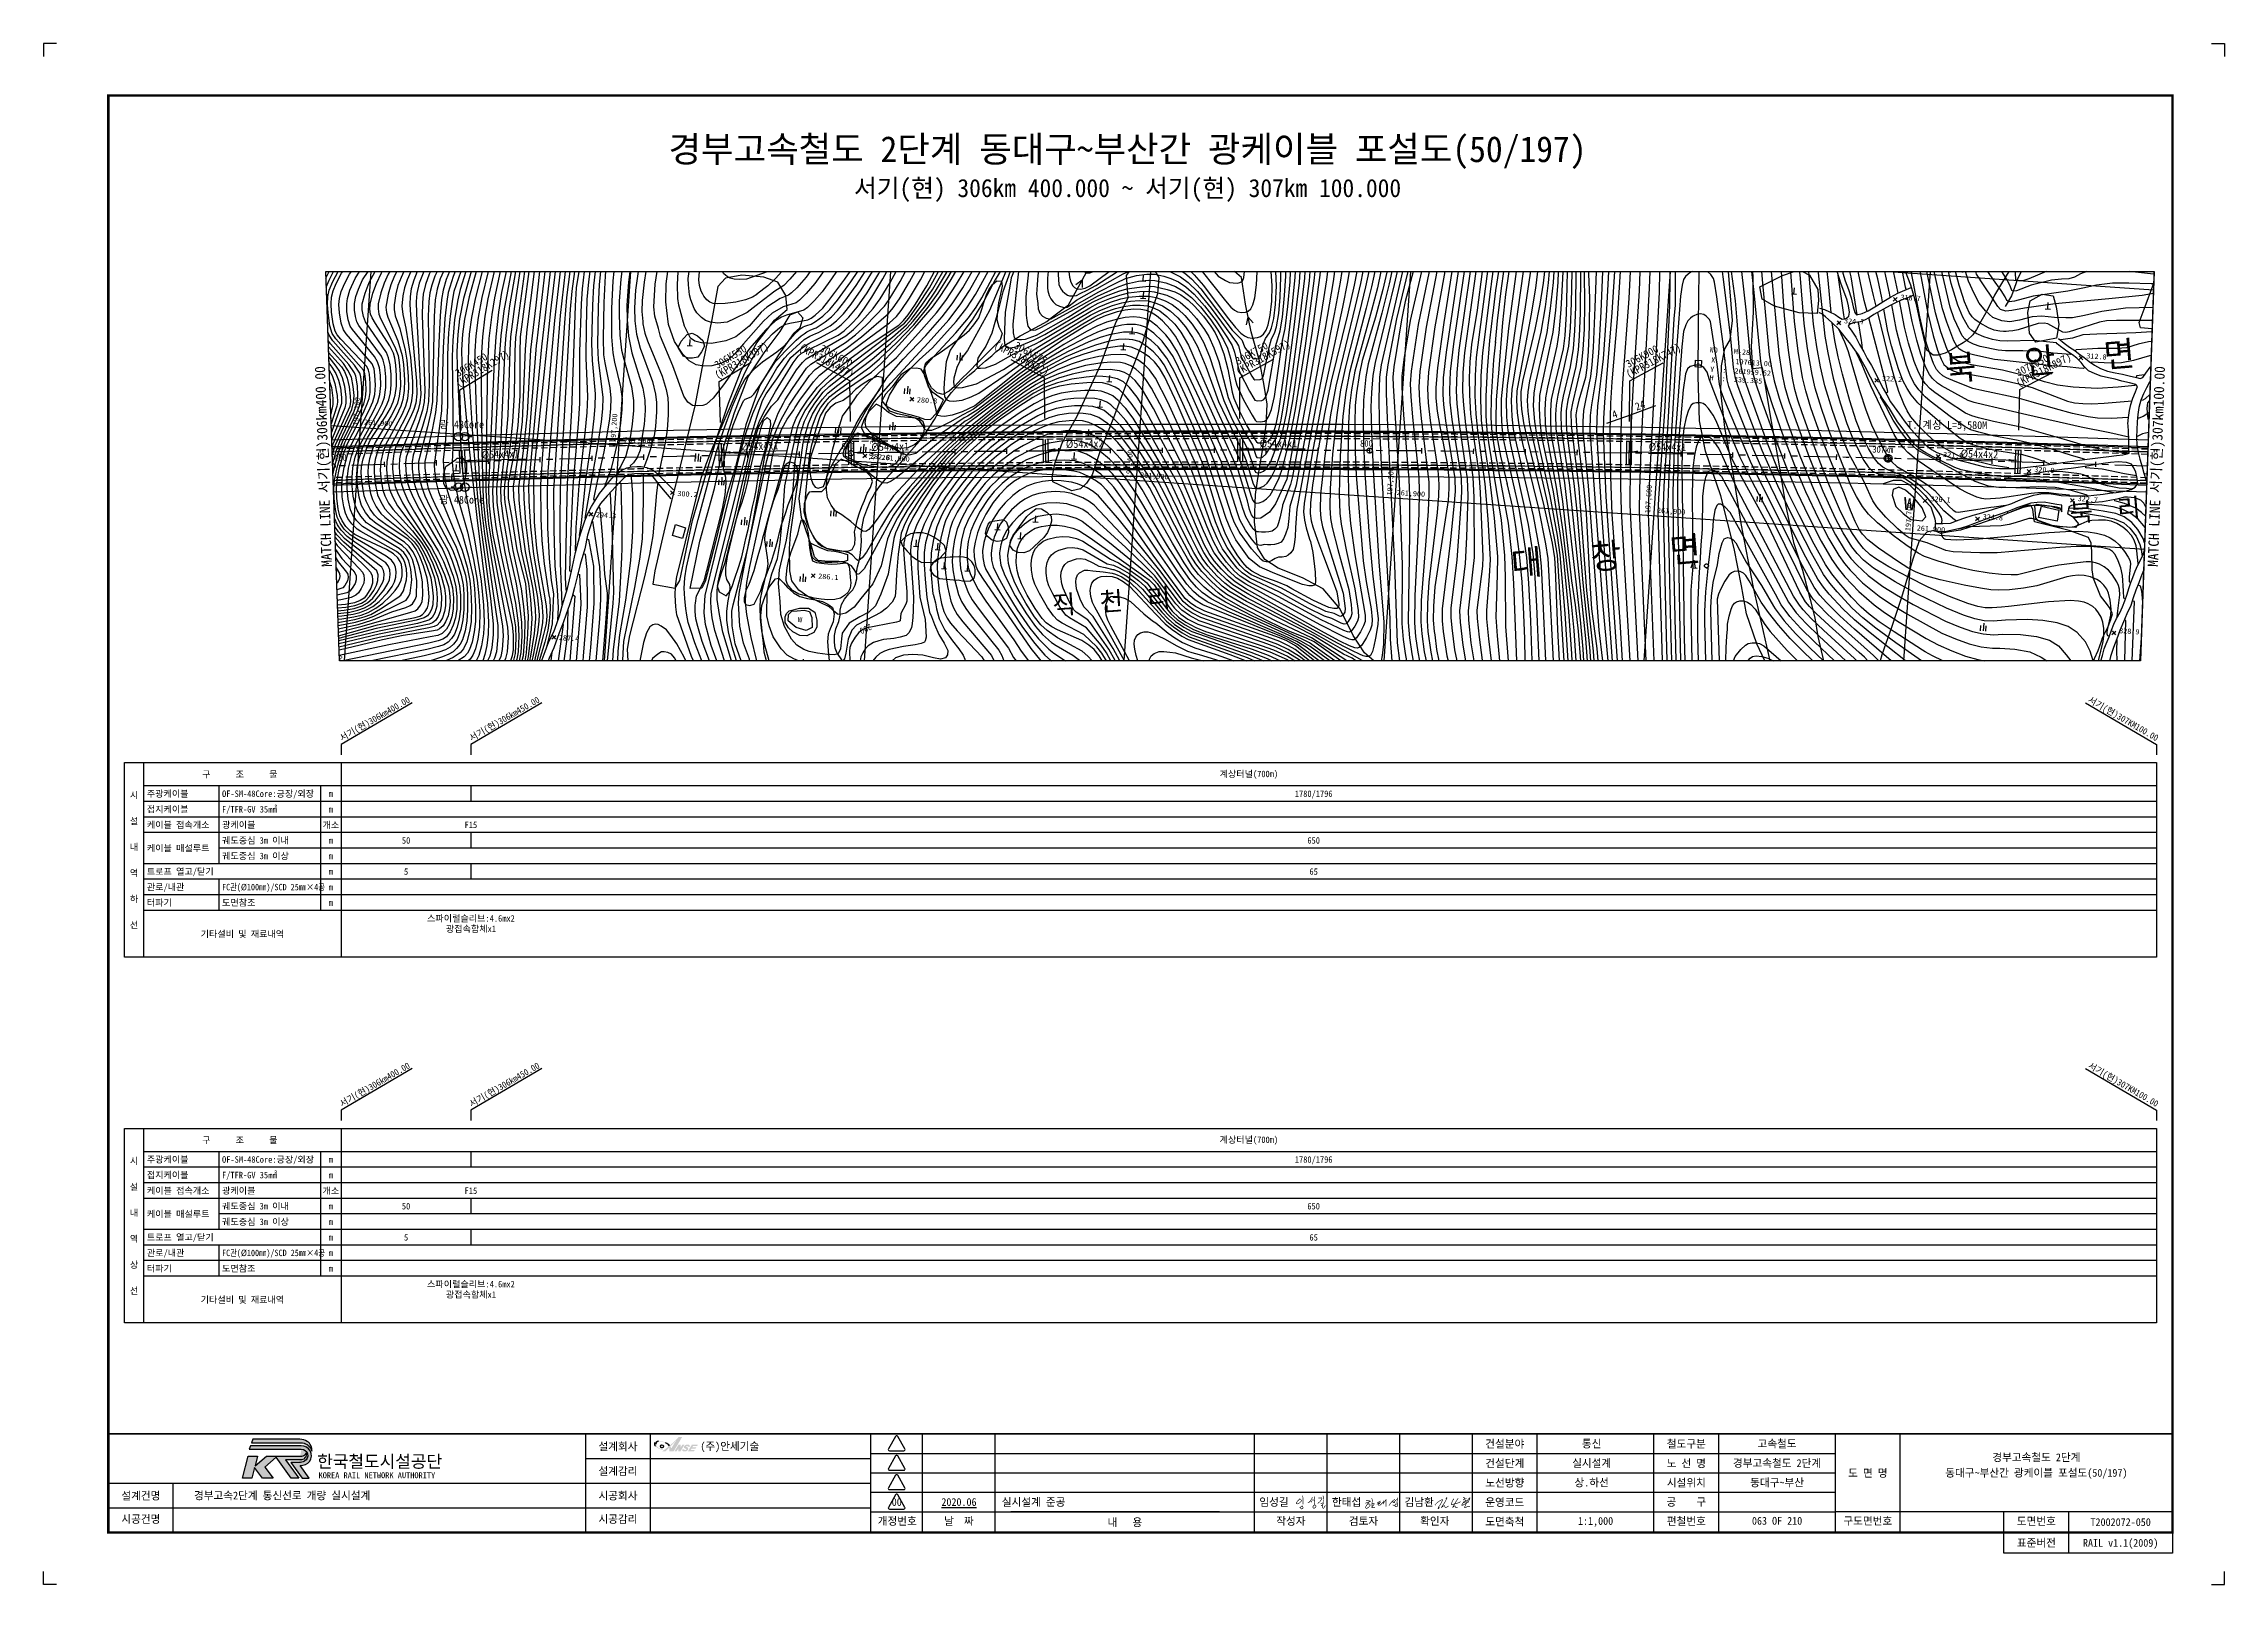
# Paper-space layout '10' of a CAD drawing. Header units: millimetres. Extents: x 0 to 841, y 0 to 594.
# The model-space entities are those that its viewports show. They can reach past a viewport. Long polylines and large blocks are cut down to what shows.
import ezdxf
from ezdxf.enums import TextEntityAlignment as Align
from ezdxf.xclip import XClip

# ---------------------------------------------------------------- set-up
doc = ezdxf.new("R2010")
doc.units = ezdxf.units.MM
doc.header["$LTSCALE"] = 10
doc.header["$MEASUREMENT"] = 0
doc.header["$XCLIPFRAME"] = 2
for name, pattern in [('A-CENTR01', [2, 1.25, -0.25, 0.25, -0.25]), ('CENTER', [2, 1.25, -0.25, 0.25, -0.25]), ('HIDDEN', [0.375, 0.25, -0.125])]:
    doc.linetypes.add(name, pattern=pattern)
for name, color, linetype in [('TN-MACL', 6, 'A-CENTR01'), ('TN-TEXT', 3, 'Continuous'), ('TT-TABL-LIN1', 4, 'Continuous'), ('TT-TABL-LIN2', 1, 'Continuous'), ('TT-TABL-TEX1', 6, 'Continuous'), ('TT-TABL-TEX2', 3, 'Continuous'), ('TX-BORD', 7, 'Continuous'), ('TZ-BASE', 253, 'Continuous'), ('TZ-CABL', 4, 'Continuous'), ('TZ-LEAL', 1, 'Continuous'), ('TZ-LEAT', 3, 'Continuous'), ('TZ-SYMB', 1, 'Continuous')]:
    doc.layers.add(name, color=color, linetype=linetype)
doc.layers.add('TX-PAPR', color=2, linetype='Continuous', plot=False)
doc.styles.add('HANA', font='GulimChe.ttf')
doc.styles.add('KORAIL', font='GulimChe.ttf')
doc.styles.get("Standard").update_dxf_attribs({"font": 'GulimChe.ttf'})
doc.styles.add('TB_TEXT', font='GulimChe.ttf')
doc.styles.add('TB_WBTXT', font='GulimChe.ttf')
doc.linetypes.add('ZIGZAG', pattern='A,0.0001,-0.2,[131,ltypeshp.shx,S=0.2,R=0,X=-0.2,Y=0],-0.4,[131,ltypeshp.shx,S=0.2,R=180,X=0.2,Y=0],-0.2', length=0.8001)
doc.dimstyles.get("Standard").update_dxf_attribs({"dimtxt": 0.18, "dimasz": 0.18, "dimexe": 0.18, "dimexo": 0.0625, "dimgap": 0.09, "dimtad": 0, "dimtih": 1, "dimtoh": 1, "dimdec": 4, "dimzin": 0, "dimdsep": 46, "dimtxsty": 'Standard', "dimcen": 0.09, "dimadec": 0, "dimazin": 0, "dimtfac": 1, "dimtdec": 4, "dimtofl": 0, "dimtmove": 0, "dimatfit": 3, "dimfxl": 0, "dimtolj": 1, "dimtzin": 0, "dimarcsym": 0})

psp = doc.layouts.new('10')

msp = doc.modelspace()

# ---------------------------------------------------------------- texts
at = {"layer": 'TN-MACL'}
for s, rotation, p in [('MATCH LINE 서기(현)306㎞400.00', 92.00535, (9656.75, 1476.02)), ('MATCH LINE 서기(현)307㎞100.00', 87.99464, (10363.63, 1476.03))]:
    msp.add_text(s, height=4, rotation=rotation, dxfattribs=at).set_placement(p, align=Align.MIDDLE_CENTER)
at = {"layer": 'TN-TEXT', "extrusion": (-5.48271e-08, -3.84622e-07, 1)}
msp.add_text('광 48Core', height=3, dxfattribs=at).set_placement((9710.07, 1492.34, 0), align=Align.MIDDLE)
at = {"layer": 'TN-TEXT', "extrusion": (-5.48271e-08, 3.84622e-07, 1)}
msp.add_text('광 48Core', height=3, dxfattribs=at).set_placement((9710.07, 1463.29, 0), align=Align.MIDDLE)
at = {"layer": 'TT-TABL-TEX2'}
for s, p in [('계상터널(700m)', (10013.68, 1357.37)), ('스파이럴슬리브:4.6mx2', (9713.68, 1301.87)), ('광접속함체x1', (9713.68, 1297.87)), ('계상터널(700m)', (10013.68, 1216.35)), ('스파이럴슬리브:4.6mx2', (9713.68, 1160.85)), ('광접속함체x1', (9713.68, 1156.85))]:
    msp.add_text(s, height=2.5, dxfattribs=at).set_placement(p, align=Align.MIDDLE)
for s, p in [('1780/1796', (10038.68, 1349.87)), ('F15', (9713.68, 1337.87)), ('50', (9688.68, 1331.87)), ('650', (10038.68, 1331.87)), ('5', (9688.68, 1319.87)), ('65', (10038.68, 1319.87)), ('1780/1796', (10038.68, 1208.85)), ('F15', (9713.68, 1196.85)), ('50', (9688.68, 1190.85)), ('650', (10038.68, 1190.85)), ('5', (9688.68, 1178.85)), ('65', (10038.68, 1178.85))]:
    msp.add_text(s, height=2.5, dxfattribs=at).set_placement(p, align=Align.MIDDLE_CENTER)
at = {"layer": 'TZ-BASE'}
for s, rotation, p in [('306K550', 31.01488, (9808.72, 1513.59)), ('(KPR318K397)', 31.01488, (9808.84, 1509.58)), ('(KPR318K447)', 331.62072, (9839.87, 1521.01)), ('306K600', 331.62072, (9847.87, 1520.63)), ('(KPR318K522)', 331.62072, (9915.16, 1521.98)), ('306K675', 331.62072, (9922.86, 1521.76)), ('306K750', 29.296, (10009.58, 1515.09)), ('(KPR318K597)', 29.296, (10009.71, 1511.08)), ('306K900', 28.37927, (10160.04, 1513.97)), ('(KPR318K747)', 28.37927, (10160.16, 1509.96)), ('306K450', 31.01488, (9708.77, 1510.49)), ('(KPR318K297)', 31.01488, (9708.89, 1506.48)), ('307K050', 27.57713, (10310.4, 1510.59)), ('(KPR318K897)', 27.57713, (10310.53, 1506.59))]:
    msp.add_text(s, height=3, rotation=rotation, dxfattribs=at).set_placement(p)
for s, rotation, p in [('Ø54x4x1', 1.82799, (9725.06, 1480.79)), ('Ø54x4x1', 1.82799, (9825.01, 1483.89)), ('Ø54x4x1', 0.91125, (9875.38, 1483.65)), ('Ø54x4x2', 0.91125, (9950.37, 1484.77)), ('Ø54x4x1', 0.10911, (10025.09, 1484.92)), ('Ø54x4x1', 359.19238, (10175.13, 1483.56)), ('Ø54x4x2', 358.2866, (10295.43, 1480.84))]:
    msp.add_text(s, height=3, rotation=rotation, dxfattribs=at).set_placement(p, align=Align.MIDDLE)
at = {"layer": 'TZ-LEAT'}
for s, rotation, p in [('서기(현)306km400.00', 30, (9677.18, 1377.66)), ('서기(현)306km450.00', 30, (9727.18, 1377.66)), ('서기(현)307KM100.00', 330, (10350.29, 1377.7)), ('서기(현)306km400.00', 30, (9677.18, 1236.64)), ('서기(현)306km450.00', 30, (9727.18, 1236.64)), ('서기(현)307KM100.00', 330, (10350.29, 1236.67))]:
    msp.add_text(s, height=2.5, rotation=rotation, dxfattribs=at).set_placement(p, align=Align.CENTER)

# ---------------------------------------------------------------- blocks, each defined once
blk = doc.blocks.new('CXGLOGO-UNIT-KRNA-COLOR')
h = blk.add_hatch(color=166)
edge = h.paths.add_edge_path()
edge.add_arc((15.3, 4.2), 10, 59.195, 87.6904)
edge.add_line((15.7, 14.2), (-14.6, 14.2))
edge.add_line((-14.6, 14.2), (-15.4, 11.9))
edge.add_line((-15.4, 11.9), (17.3, 11.9))
edge.add_arc((16.4, 4.8), 7.13, 14.4338, 82.8523, ccw=False)
edge.add_arc((17.2, 7.5), 6.18, 351.2788, 418.625)
h = blk.add_hatch(color=166)
edge = h.paths.add_edge_path()
edge.add_line((-17.6, 3.4), (-11.6, 3.4))
edge.add_line((-11.6, 3.4), (-13.1, -2.8))
edge.add_line((-13.1, -2.8), (-5.8, 3.4))
edge.add_line((-5.8, 3.4), (16.9, 3.4))
edge.add_arc((16.5, 6.7), 3.37, 277.1672, 339.2536)
edge.add_arc((16.5, 4.5), 3.37, -86.0611, 17.644, ccw=False)
edge.add_line((16.7, 1.1), (6.4, 1.1))
edge.add_line((6.4, 1.1), (15, -10.7))
edge.add_line((15, -10.7), (10.1, -10.7))
edge.add_line((10.1, -10.7), (0.4, 2.7))
edge.add_line((0.4, 2.7), (-6.9, -3.7))
edge.add_line((-6.9, -3.7), (-1.4, -10.8))
edge.add_line((-1.4, -10.8), (-8.3, -10.8))
edge.add_line((-8.3, -10.8), (-13.5, -4))
edge.add_line((-13.5, -4), (-15.1, -10.8))
edge.add_line((-15.1, -10.8), (-21.2, -10.8))
edge.add_line((-21.2, -10.8), (-17.6, 3.4))
h = blk.add_hatch(color=46)
edge = h.paths.add_edge_path()
edge.add_arc((15.4, 5.5), 6.16, 269.178, 301.5498, ccw=False)
edge.add_line((15.3, -0.7), (9.8, -0.7))
edge.add_line((9.8, -0.7), (17.2, -10.8))
edge.add_line((17.2, -10.8), (21.7, -10.8))
edge.add_line((21.7, -10.8), (15.9, -2.7))
edge.add_arc((15.5, 6.1), 8.86, 272.286, 317.0312)
edge.add_arc((16.8, 3.7), 6.34, 325.2805, 452.1314)
edge.add_line((16.5, 10), (-16, 10))
edge.add_line((-16, 10), (-16.8, 7.8))
edge.add_line((-16.8, 7.8), (16.6, 7.8))
edge.add_arc((16.8, 3.8), 3.99, -62.7193, 92.2922, ccw=False)
at = {"color": 166}
for points in [[(20.4, 12.8, 0.12498), (15.7, 14.2), (-14.6, 14.2), (-15.4, 11.9), (17.3, 11.9, -0.307728), (23.3, 6.6, 0.302614)], [(-17.6, 3.4), (-11.6, 3.4), (-13.1, -2.8), (-5.8, 3.4), (16.9, 3.4, 0.27773), (19.7, 5.5, -0.486141), (16.7, 1.1), (6.4, 1.1), (15, -10.7), (10.1, -10.7), (0.4, 2.7), (-6.9, -3.7), (-1.4, -10.8), (-8.3, -10.8), (-13.5, -4), (-15.1, -10.8), (-21.2, -10.8)]]:
    blk.add_lwpolyline(points, format="xyb", close=True, dxfattribs=at)
at = {"color": 46}
blk.add_lwpolyline([(18.6, 0.2, -0.142195), (15.3, -0.7), (9.8, -0.7), (17.2, -10.8), (21.7, -10.8), (15.9, -2.7, 0.197757), (22, 0.1, 0.61792), (16.5, 10), (-16, 10), (-16.8, 7.8), (16.6, 7.8, -0.802668)], format="xyb", close=True, dxfattribs=at)
blk = doc.blocks.new('CXGLOGO-KRNA-COLOR')
blk.add_blockref('CXGLOGO-UNIT-KRNA-COLOR', (0, 0))
at = {"color": 166, "style": 'KORAIL'}
for s, height, p in [('한국철도시설공단', 8, (26.8, -4)), ('KOREA RAIL NETWORK AUTHORITY', 3.75, (27.7, -10.8))]:
    blk.add_text(s, height=height, dxfattribs=at).set_placement(p)
blk = doc.blocks.new('TXBLKA1-KRNAH')
at = {"layer": 'TX-BORD'}
h = blk.add_hatch(color=5, dxfattribs=at)
h.paths.add_polyline_path([(241.41, 53.44, 0.096425), (239.85, 54.59, 0.1233), (237.07, 55.37, 0.107959), (236.18, 55.25, 0.147974), (235.63, 54.71, 0.146771), (235.6, 53.86, 0.166867), (235.92, 53.32, 0.084002), (237.3, 52.29, 0.125004), (238.6, 51.98, 0.324316), (238.9, 52.16, 0.181232), (238.8, 52.77, -0.176206), (238.41, 52.66, -0.165955), (238.43, 52.37, -0.236091), (238.11, 52.27, -0.163197), (237.2, 52.6, -0.211159), (236.11, 54.03, -0.492063), (237.15, 55.14, -0.264032), (241.01, 53.12, -0.023302), (238.51, 51.28), (239.75, 51.28, 0.034752), (241.24, 52.65, -0.038457), (241.29, 51.28), (242.97, 51.28), (246.25, 56.8), (244.88, 56.8, -0.036327)])
h.paths.add_polyline_path([(242.08, 52.46), (241.66, 53.16, 0.03885), (244.06, 55.69)], flags=16)
h = blk.add_hatch(color=3, dxfattribs=at)
h.paths.add_polyline_path([(244.79, 51.28), (245.61, 51.28), (247.14, 53.85), (246.32, 53.85), (245.64, 52.71), (245.64, 53.85), (244.83, 53.85), (243.3, 51.28), (244.11, 51.28), (244.79, 52.43)])
h.paths.add_polyline_path([(247.73, 51.85, -0.206701), (247.2, 51.81, -0.316027), (247.06, 51.95, -0.031225), (247.06, 52.07), (246.36, 52.07, 0.483426), (246.52, 51.35, 0.203838), (248.04, 51.43, 0.079762), (248.43, 51.8, 0.172378), (248.58, 52.3, 0.221594), (248.3, 52.81, 0.038449), (247.87, 53.02, -0.563174), (247.89, 53.34, -0.276773), (248.29, 53.37, -0.312628), (248.42, 53.08), (249.21, 53.08, 0.143901), (249.17, 53.48, 0.169249), (248.83, 53.82, 0.119216), (248.04, 53.89, 0.167621), (247.24, 53.47, 0.258991), (246.94, 52.74, 0.208246), (247.3, 52.44, -0.022645), (247.74, 52.2, -0.588103)])
h.paths.add_polyline_path([(249.56, 51.83), (249.82, 52.27), (251.36, 52.27), (251.72, 52.86), (250.18, 52.86), (250.44, 53.3), (251.98, 53.3), (252.31, 53.85), (250, 53.85), (248.47, 51.28), (250.78, 51.28), (251.1, 51.83)])
h.paths.add_polyline_path([(239.05, 53.25, 1), (237.87, 53.25, 1)])
at = {"layer": 'Defpoints', "color": 1}
blk.add_line((836, 594), (841, 594), dxfattribs=at)
for points in [[(5, 594), (0, 594), (0, 589)], [(836, 594), (841, 594), (841, 589)], [(5, 0), (0, 0), (0, 5)], [(836, 0), (841, 0), (841, 5)]]:
    blk.add_lwpolyline(points, dxfattribs=at)
at = {"layer": 'TX-BORD'}
for p, q in [((234, 20), (234, 58)), ((319, 50.5), (549.5, 50.5)), ((339, 20), (339, 58)), ((367, 20), (367, 58)), ((467, 20), (467, 58)), ((495, 20), (495, 58)), ((523, 20), (523, 58)), ((549.5, 50.5), (691, 50.5)), ((576, 20), (576, 58)), ((621, 20), (621, 58)), ((646, 20), (646, 58)), ((716, 20), (716, 58)), ((209, 48.5), (319, 48.5)), ((319, 43), (549.5, 43)), ((549.5, 43), (691, 43)), ((25, 39), (319, 39)), ((50, 20), (50, 39)), ((319, 35.5), (549.5, 35.5)), ((549.5, 35.5), (691, 35.5)), ((25, 29.5), (319, 29.5)), ((319, 28), (691, 28)), ((453.5, 28), (373, 28)), ((821, 28), (691, 28)), ((756, 20), (756, 28)), ((781, 12), (781, 28))]:
    blk.add_line(p, q, dxfattribs=at)
at = {"layer": 'TX-BORD', "const_width": 1}
blk.add_lwpolyline([(821, 20), (25, 20), (25, 574), (821, 574)], close=True, dxfattribs=at)
at = {"layer": 'TX-BORD'}
for points, const_width in [([(25, 58), (821, 58)], 0.5), ([(209, 20), (209, 58)], 0.5), ([(209, 20), (209, 58)], 0.5), ([(319, 20), (319, 58)], 0.5), ([(551, 20), (551, 58)], 0.5), ([(691, 20), (691, 58)], 0.5), ([(489.16, 32.47), (490.23, 32.6)], 0.24), ([(510.02, 32.43), (511.22, 32.3), (511.29, 32.17), (511.29, 31.91), (509.68, 31.25), (511.29, 31.91), (511.93, 32.15), (511.29, 31.91), (510.45, 30.87), (510.06, 30.25), (509.86, 29.88), (509.82, 29.64), (509.85, 29.48), (509.94, 29.38), (510.07, 29.35), (510.38, 29.36), (511.09, 29.84), (511.32, 30.09), (511.53, 30.37), (511.52, 30.66), (511.47, 30.83), (511.33, 30.95), (511.02, 30.99), (510.45, 30.87)], 0.24), ([(511.96, 33.12), (512.32, 32.9), (512.39, 32.4), (512.31, 31.14), (512.21, 29.77), (512.24, 29.56), (512.39, 29.52), (512.61, 29.55), (512.95, 29.62), (513.48, 29.76)], 0.24), ([(512.31, 31.14), (512.99, 31.2), (513.13, 31.16), (513.03, 30.78), (512.21, 29.77)], 0.24), ([(514.32, 31.57), (514.59, 31.64), (515.5, 32.11), (514.59, 31.64), (514.69, 31.19), (514.15, 30.85), (514.69, 31.19), (515.47, 31.61), (514.75, 30.62), (514.93, 30.41), (515.2, 30.4), (515.62, 30.7), (516.67, 31.8), (516.69, 32.23), (516.67, 31.8), (516.66, 31.21), (517.64, 32.57), (517.67, 29.98)], 0.24), ([(521.05, 32.83), (519.79, 31.7), (518.83, 30.43), (519.79, 31.7), (520.42, 32.27), (520.32, 31.82), (520.41, 31.55), (520.64, 31.46), (521, 31.65), (520.94, 31.92), (522.01, 32.93), (522.02, 33.4), (522.01, 32.93), (521.99, 31.92), (521.99, 31.59), (521.7, 31.85), (521.99, 31.59), (522.08, 31.07), (522.06, 30.3), (521.97, 30), (521.58, 29.93), (521.29, 29.99), (521.13, 30.2), (521.17, 30.65), (521.36, 30.97), (521.77, 31.01), (522.08, 31)], 0.24), ([(521.15, 30.43), (520.87, 30.43), (520.47, 30.53), (520.28, 30.68)], 0.24)]:
    blk.add_lwpolyline(points, dxfattribs=dict(at, const_width=const_width))
for points in [[(328.58, 57.05), (325.78, 52.19, 0.57735), (326.17, 51.52), (331.78, 51.52, 0.57735), (332.17, 52.19), (329.36, 57.05, 0.57735)], [(328.58, 49.55), (325.78, 44.69, 0.57735), (326.17, 44.02), (331.78, 44.02, 0.57735), (332.17, 44.69), (329.36, 49.55, 0.57735)], [(328.58, 42.05), (325.78, 37.19, 0.57735), (326.17, 36.52), (331.78, 36.52, 0.57735), (332.17, 37.19), (329.36, 42.05, 0.57735)], [(328.58, 34.55), (325.78, 29.69, 0.57735), (326.17, 29.02), (331.78, 29.02, 0.57735), (332.17, 29.69), (329.36, 34.55, 0.57735)]]:
    blk.add_lwpolyline(points, format="xyb", close=True, dxfattribs=at)
at = {"layer": 'TX-BORD', "const_width": 0.24}
for points in [[(485.57, 34.24, -0.031521), (485.64, 32.12, 0.015452), (485.64, 30.85, 0.488947)], [(489.3, 33.6, -0.116912), (488.11, 31.72, -0.245276), (487.54, 31.55, -2.571837)], [(490.15, 33.87, -0.089273), (490.12, 31.67, 0.068943), (490.06, 30.69, 0.261353)], [(493.32, 34.22, -0.102288), (493.6, 33.42, -0.080289), (493.6, 33.07, 0.066761), (493.58, 32.62, -0.06278), (493.53, 31.56, 8.85417)], [(547.43, 33.59, -0.145348), (547.88, 33.43, -0.307225), (547.95, 33.23, -0.212679), (547.38, 32.49, -0.113681), (548.62, 33.04, -0.266507), (548.74, 33, -3.538723)], [(484.54, 33.09, 0.071134), (483.15, 31.48, 0.394214), (483.21, 31.1, 0.224261), (483.52, 31.04, 0.193438), (484.97, 32.08, 0.544983), (484.67, 32.72, 0.066146), (484.03, 32.72, 27.196208)], [(484.41, 29.84, 0.02121), (484.98, 29.12, 0.409369), (485.14, 29.11, -0.211811), (485.49, 29.21, 0.416377), (485.62, 29.3, 0.123643), (485.54, 30.12, 0.523631), (485.28, 30.19, -0.072983), (484.51, 29.7, 0.005941)], [(488.57, 32.27, -0.142438), (489.07, 31.68, 5.949847)], [(490.05, 30.54, 0.235154), (489.49, 29.9, 0.345857), (489.7, 29.41, 0.306746), (490.2, 29.45, 0.103095), (490.63, 29.98, 0.395571), (490.49, 30.5, 0.242915), (490.05, 30.54, 6.064713)], [(491.55, 33.36, 0.139976), (491.83, 33.26, 0.096355), (492.64, 33.37, -0.240321), (492.85, 33.34, -0.353191), (492.93, 33.05, -0.157335), (491.33, 31.22, -6.381378)], [(492.46, 31.11), (493.22, 31.4, -0.375176), (493.45, 31.31, -0.266244), (493.45, 31.13, -0.042219), (493.07, 30.6, -0.159939), (492.63, 30.34, -0.171647), (493.2, 30.37, -0.458058), (493.29, 30.17, 0.159326), (493.23, 29.58, 0.227707), (493.39, 29.37, 0.407988), (493.73, 29.47, -0.001483), (493.89, 29.78, 0.004186), (494.14, 30.24, -0.100484), (494.33, 30.47, -0.346277)], [(536.7, 30.48, -0.382901), (536.65, 30.71, -0.12512), (539.4, 32.69, -0.474239), (539.59, 32.59, -0.046113), (537.92, 29.73, 0.151113), (537.77, 29.29, 0.58991), (537.88, 29.22, 0.096338), (538.33, 29.72, 2.196927)], [(540.73, 33.09, -0.071383), (541.05, 33.41, -0.346917), (541.16, 33.41, -0.258278), (541.18, 33.35, -0.079918), (541.06, 32.96, -0.048596), (539.06, 29.69, 0.947427), (539.13, 29.64, -0.022437), (540.04, 30.36, -0.344585), (540.2, 30.35, -0.12284), (540.25, 30.29, 0.011347), (540.43, 29.85, 0.194638), (540.6, 29.69, 0.189435), (540.9, 29.69, 0.009404), (541.84, 30.24, 3.287276)], [(543.84, 33.07, 0.030212), (542.85, 31.06, 0.575113), (543.08, 30.76, 0.043168), (545.96, 31.58, 0.237594), (546.32, 31.98, 1.260425)], [(545.61, 33.11, 0.150889), (545.13, 32.65, 0.025288), (543.37, 29.61), (544.07, 30.23, -0.448359), (544.33, 30.16, 0.073819), (544.59, 29.67, 0.359456), (544.94, 29.59, 0.031982), (545.26, 29.77, 3.102048)], [(547.6, 31.85, 0.23976), (547.57, 31.5, 0.345796), (547.69, 31.43, 0.195352), (548.64, 32.18, 0.393888), (548.6, 32.35, 0.293784), (548.35, 32.35, 0.099623), (547.44, 31.43, 0.02205), (546.93, 30.69, 0.380988), (546.98, 30.44, 0.18866), (547.1, 30.41), (549.22, 31.59, 0.122154), (549.44, 31.8), (550.04, 33.22, 0.396041), (549.99, 33.36, 0.224142), (549.88, 33.36, 0.078358), (549.02, 32.08), (547.95, 29.67, 0.444285), (547.97, 29.61), (548.29, 29.6, 0.179185), (548.5, 29.67), (549.15, 30.07, -0.135616), (549.34, 30.12), (550.04, 30.11)]]:
    blk.add_lwpolyline(points, format="xyb", dxfattribs=at)
at = {"layer": 'TX-BORD'}
blk.add_lwpolyline([(821, 20), (821, 12), (756, 12), (756, 20)], close=True, dxfattribs=at)
at = {"layer": 'TX-BORD', "color": 3}
blk.add_circle((238.46, 53.25), 0.594, dxfattribs=at)
at = {"layer": 'TX-BORD', "color": 5}
for centre, radius, start, end in [((237.04, 54.23), 1.49, 161.17216, 194.57108), ((236.55, 54.06), 0.967, 192.10036, 229.99429), ((237.06, 54.19), 0.96, 84.64387, 189.44431), ((237.68, 50.02), 5.06, 42.58477, 64.6157)]:
    blk.add_arc(centre, radius, start, end, dxfattribs=at)
at = {"layer": 'TX-BORD', "xscale": 0.6, "yscale": 0.6}
blk.add_blockref('CXGLOGO-KRNA-COLOR', (89.41, 47.41), dxfattribs=at)
at = {"layer": 'TX-BORD', "style": 'TB_TEXT'}
for s, p in [('설계회사', (221.5, 53.25)), ('건설분야', (563.5, 54.25)), ('철도구분', (633.5, 54.25)), ('설계감리', (221.5, 43.75)), ('건설단계', (563.5, 46.75)), ('노 선 명', (633.5, 46.75)), ('도 면 명', (703.5, 43)), ('설계건명', (37.5, 34.25)), ('시공회사', (221.5, 34.25)), ('노선방향', (563.5, 39.25)), ('시설위치', (633.5, 39.25)), ('시공건명', (37.5, 25.25)), ('시공감리', (221.5, 25.25)), ('개정번호', (329.21, 24.5)), ('날  짜', (353, 24.5)), ('내   용', (417, 24)), ('작성자', (481, 24.5)), ('검토자', (509, 24.5)), ('확인자', (536.5, 24.5)), ('운영코드', (563.5, 31.75)), ('도면축척', (563.5, 24.25)), ('공    구', (633.5, 31.75)), ('편철번호', (633.5, 24.5)), ('구도면번호', (703.5, 24.51)), ('도면번호', (768.5, 24.51))]:
    blk.add_text(s, height=3, dxfattribs=at).set_placement(p, align=Align.MIDDLE)
blk.add_text('표준버전', height=3, dxfattribs=at).set_placement((768.5, 16), align=Align.MIDDLE_CENTER)
at = {"layer": 'TX-BORD', "style": 'TB_TEXT', "flags": 1}
blk.add_attdef('TD_CLASSCODE', text='', height=3, dxfattribs=at).set_placement((25, 577.54), align=Align.MIDDLE_LEFT)
at = {"layer": 'TX-BORD'}
for tag, height, style, p in [('TB_MTITIL', 10, 'TB_WBTXT', (418, 553.33)), ('TB_STITL', 7, 'TB_WBTXT', (418, 538.33)), ('TR_RNUM4', 3, 'TB_TEXT', (329, 54.25)), ('TR_RDAT4', 3, 'TB_TEXT', (353, 54.25)), ('TD_FIELD', 3, 'TB_TEXT', (597, 54.25)), ('TD_RLCLASS', 3, 'TB_TEXT', (668.5, 54.25)), ('TD_DNAME_TOP', 3, 'TB_TEXT', (768.5, 48.98)), ('TR_RNUM3', 3, 'TB_TEXT', (329, 46.75)), ('TR_RDAT3', 3, 'TB_TEXT', (353, 46.75)), ('TD_CSTEP', 3, 'TB_TEXT', (597, 46.75)), ('TD_RLNAME', 3, 'TB_TEXT', (668.5, 46.75)), ('TD_DNAME_MAIN', 3, 'TB_TEXT', (768.5, 43)), ('TR_RNUM2', 3, 'TB_TEXT', (329, 39.25)), ('TR_RDAT2', 3, 'TB_TEXT', (353, 39.25)), ('TD_DIRCODE', 3, 'TB_TEXT', (597, 39.25)), ('TD_RLSECT', 3, 'TB_TEXT', (668.5, 39.25)), ('TD_DNAME_BOT', 3, 'TB_TEXT', (768.5, 36.98)), ('TR_RNUM1', 3, 'TB_TEXT', (329, 31.75)), ('TR_RDAT1', 3, 'TB_TEXT', (353, 31.75)), ('TD_SYSCODE', 3, 'TB_TEXT', (597, 31.75)), ('SCALE', 3, 'TB_TEXT', (598.5, 24.45)), ('TD_CSECT', 3, 'TB_TEXT', (668.5, 31.75)), ('TD_DWGNO', 3, 'TB_TEXT', (668.5, 24.5)), ('TD_DWGCODE_PREV', 3, 'TB_TEXT', (736, 24)), ('TD_DWGCODE', 3, 'TB_TEXT', (801, 24)), ('TD_VERSION', 3, 'TB_TEXT', (801, 16))]:
    blk.add_attdef(tag, text='', height=height, dxfattribs=dict(at, style=style)).set_placement(p, align=Align.MIDDLE_CENTER)
at = {"layer": 'TX-BORD', "style": 'TB_TEXT'}
for tag, p in [('TD_DCOMP', (253.27, 53.25)), ('TR_RCON4', (369.52, 54.25)), ('TR_DGN4', (468.83, 54.25)), ('TR_CHK4', (496.83, 54.25)), ('TR_APP4', (524.83, 54.25)), ('TD_DSCCOMP', (253.27, 43.75)), ('TR_RCON3', (369.52, 46.75)), ('TR_DGN3', (468.83, 46.75)), ('TR_CHK3', (496.83, 46.75)), ('TR_APP3', (524.83, 46.75)), ('TD_DNAME', (58, 34.25)), ('TD_CCOMP', (253.27, 34.25)), ('TR_RCON2', (369.52, 39.25)), ('TR_DGN2', (468.83, 39.25)), ('TR_CHK2', (496.83, 39.25)), ('TR_APP2', (524.83, 39.25)), ('TD_CNAME', (58, 25.15)), ('TD_CSCOMP', (253.27, 25.25)), ('TR_RCON1', (369.52, 31.75)), ('TR_DGN1', (468.83, 31.75)), ('TR_CHK1', (496.83, 31.75)), ('TR_APP1', (524.83, 31.75))]:
    blk.add_attdef(tag, text='', height=3, dxfattribs=at).set_placement(p, align=Align.MIDDLE_LEFT)
blk = doc.blocks.new('JD-DHGFJ67SF3CG')
at = {"layer": 'TZ-BASE'}
for p, q in [((707.82, 274.47, 259.35), (708.77, 277.57, 259.35)), ((709.86, 277.66, 268), (709.71, 277.4, 268)), ((612.79, 269.67, 312), (612.38, 268.3, 312)), ((612.83, 263.48, 311), (616.03, 269.52, 311)), ((616.03, 269.52, 311), (616.16, 269.95, 311)), ((618.51, 268.09, 310), (619.59, 270.23, 310)), ((618.73, 265.3, 309), (621.12, 269.98, 309)), ((620.99, 266.21, 308), (623, 270.51, 308)), ((621.12, 269.98, 309), (621.3, 270.37, 309)), ((622.42, 257.02, 305), (628, 270.93, 305)), ((623.13, 267.09, 307), (624.49, 270.64, 307)), ((625.65, 269.08, 306), (626.3, 270.79, 306)), ((629.65, 268.47, 304), (630.56, 271.14, 304)), ((630.07, 262.35, 303), (633.17, 271.35, 303)), ((632.14, 260.56, 302), (635.69, 271.56, 302)), ((636.46, 265.74, 301), (638.09, 271.76, 301)), ((639.5, 267.74, 300), (640.47, 271.95, 300)), ((641.75, 266.95, 299), (642.99, 272.16, 299)), ((643.83, 265.44, 298), (645.53, 272.37, 298)), ((646.98, 267.99, 297), (648.07, 272.58, 297)), ((649.22, 267.03, 296), (650.62, 272.79, 296)), ((651.81, 267.31, 295), (653.18, 273, 295)), ((654.13, 266.6, 294), (655.54, 272.29, 294)), ((655.54, 272.29, 294), (655.68, 273.2, 294)), ((656.36, 265.37, 293), (657.94, 271.74, 293)), ((657.1, 258.52, 292), (660.08, 270.04, 292)), ((657.94, 271.74, 293), (658.21, 273.41, 293)), ((660.08, 270.04, 292), (660.79, 273.62, 292)), ((662.17, 258.08, 290), (665.08, 269.72, 290)), ((662.28, 268.67, 291), (663.38, 273.84, 291)), ((665.08, 269.72, 290), (666.03, 274.06, 290)), ((666.63, 268.63, 289), (667.76, 274.2, 289)), ((669.5, 274.34, 288), (668.42, 268.35, 288)), ((669.99, 255.35, 286), (672.39, 270.57, 286)), ((671.23, 274.48, 287), (670.2, 268.07, 287)), ((672.39, 270.57, 286), (672.85, 274.62, 286)), ((674.68, 274.77, 285), (672.78, 259.53, 285)), ((676.01, 270.71, 284), (674.76, 259.55, 284)), ((676.41, 274.91, 284), (676.01, 270.71, 284)), ((678.21, 275.06, 283), (677.55, 267.46, 283)), ((680.04, 275.21, 282), (678.02, 248.97, 282)), ((681.85, 275.36, 281), (680.8, 260.4, 281)), ((682.73, 259.78, 280), (683.67, 275.51, 280)), ((684.69, 258.93, 279), (685.48, 275.66, 279)), ((686.55, 255.55, 278), (687.28, 275.8, 278)), ((688.44, 253.81, 277), (689.04, 275.95, 277)), ((690.39, 251.86, 276), (690.81, 276.1, 276)), ((692.34, 276.22, 275), (692.64, 261.38, 275)), ((694.3, 276.38, 274), (695.03, 261.18, 274)), ((696.15, 276.53, 273), (696.39, 269.79, 273)), ((696.39, 269.79, 273), (697.52, 260.91, 273)), ((698.04, 276.69, 272), (698.21, 271.82, 272)), ((698.21, 271.82, 272), (698.62, 267.44, 272)), ((699.92, 276.85, 271), (700.17, 271.45, 271)), ((700.17, 271.45, 271), (700.6, 267.81, 271)), ((701.78, 277, 270), (701.86, 274.09, 270)), ((701.86, 274.09, 270), (702.19, 270.12, 270)), ((702.19, 270.12, 270), (702.65, 267.5, 270)), ((703.81, 277.07, 269), (703.81, 277.17, 269)), ((704.28, 271.16, 269), (703.81, 277.07, 269)), ((704.74, 269.21, 269), (704.28, 271.16, 269)), ((705.57, 268.42, 269), (704.74, 269.21, 269)), ((705.78, 268.13, 259.35), (707.82, 274.47, 259.35)), ((709.33, 270.62, 269), (707.96, 268.99, 269)), ((708.09, 277.37, 268), (707.99, 277.51, 268)), ((708.96, 277.16, 268), (708.09, 277.37, 268)), ((709.71, 277.4, 268), (708.96, 277.16, 268)), ((507.1, 260.98, 299), (508.27, 257.76, 299)), ((511.12, 261.31, 298), (512.01, 259.07, 298)), ((515.24, 261.65, 297), (515.66, 260.64, 297)), ((519.46, 261.99, 296), (520.74, 259.79, 296)), ((523.9, 262.36, 295), (524.14, 261.97, 295)), ((524.14, 261.97, 295), (525.27, 260.61, 295)), ((528.83, 262.76, 294), (529.18, 262.53, 294)), ((529.18, 262.53, 294), (531.17, 261.7, 294)), ((531.17, 261.7, 294), (533.18, 261.29, 294)), ((533.18, 261.29, 294), (535.35, 261.22, 294)), ((535.35, 261.22, 294), (536.64, 261.41, 294)), ((536.64, 261.41, 294), (538.12, 262.06, 294)), ((538.12, 262.06, 294), (540.06, 263.45, 294)), ((540.06, 263.45, 294), (540.3, 263.71, 294)), ((541.3, 260.51, 295), (542.95, 262.27, 295)), ((542.77, 258.7, 296), (544.89, 261.18, 296)), ((542.95, 262.27, 295), (544.18, 264.03, 295)), ((544.7, 257.23, 297), (547.84, 261.38, 297)), ((544.89, 261.18, 296), (547.06, 264.26, 296)), ((547.84, 261.38, 297), (549.86, 264.5, 297)), ((548.32, 249.33, 300), (556.2, 261.84, 300)), ((549.77, 260.17, 298), (552.44, 264.31, 298)), ((549.98, 256.35, 299), (553.49, 261.74, 299)), ((552.44, 264.31, 298), (552.63, 264.72, 298)), ((553.49, 261.74, 299), (555.34, 264.95, 299)), ((554.69, 253.61, 301), (558.9, 261.33, 301)), ((556.2, 261.84, 300), (557.39, 263.88, 300)), ((557.39, 263.88, 300), (557.89, 265.16, 300)), ((558.9, 261.33, 301), (560.51, 265.37, 301)), ((561.15, 259.83, 302), (563.36, 265.61, 302)), ((563.41, 258.22, 303), (566.21, 265.84, 303)), ((564.3, 243.51, 305), (571.87, 266.31, 305)), ((565.34, 255.55, 304), (569.03, 266.07, 304)), ((575.07, 266.57, 306), (570.87, 254.3, 306)), ((578.28, 266.83, 307), (573.84, 254.2, 307)), ((581.5, 267.1, 308), (577.2, 255.12, 308)), ((584.52, 267.35, 309), (580.72, 256.45, 309)), ((587.69, 267.61, 310), (582.64, 253.1, 310)), ((590.97, 261.52, 311), (590.96, 258.89, 311)), ((591.41, 265.6, 311), (590.97, 261.52, 311)), ((592.01, 267.96, 311), (591.41, 265.6, 311)), ((601.64, 266.75, 312), (601.21, 268.72, 312)), ((602.23, 265.42, 312), (601.64, 266.75, 312)), ((602.43, 265.01, 312), (602.23, 265.42, 312)), ((602.92, 264.54, 312), (602.43, 265.01, 312)), ((603.65, 264.11, 312), (602.92, 264.54, 312)), ((605.57, 263.32, 312), (603.65, 264.11, 312)), ((608.04, 263.32, 312), (605.57, 263.32, 312)), ((610.08, 264.16, 312), (608.04, 263.32, 312)), ((608.62, 257.35, 311), (612.83, 263.48, 311)), ((611.15, 265.41, 312), (610.08, 264.16, 312)), ((612.38, 268.3, 312), (611.15, 265.41, 312)), ((612.78, 259.08, 310), (615.58, 263.09, 310)), ((615.58, 263.09, 310), (618.51, 268.09, 310)), ((615.71, 260.06, 309), (618.73, 265.3, 309)), ((617.11, 258.82, 308), (620.99, 266.21, 308)), ((619.08, 258.51, 307), (623.13, 267.09, 307)), ((620.52, 257.3, 306), (625.65, 269.08, 306)), ((624.76, 255.92, 304), (629.65, 268.47, 304)), ((626.88, 254.33, 303), (630.07, 262.35, 303)), ((634.23, 258.78, 301), (636.46, 265.74, 301)), ((637.32, 259.23, 300), (639.5, 267.74, 300)), ((639.49, 258.65, 299), (641.75, 266.95, 299)), ((641.62, 257.85, 298), (643.83, 265.44, 298)), ((644.84, 260.28, 297), (646.98, 267.99, 297)), ((647.26, 260.12, 296), (649.22, 267.03, 296)), ((649.52, 259.21, 295), (651.81, 267.31, 295)), ((651.53, 257.56, 294), (654.13, 266.6, 294)), ((653.95, 256.85, 293), (656.36, 265.37, 293)), ((659.2, 256.83, 291), (662.28, 268.67, 291)), ((664.02, 257.07, 289), (666.63, 268.63, 289)), ((668.42, 268.35, 288), (665.89, 256.01, 288)), ((670.2, 268.07, 287), (667.98, 255.84, 287)), ((677.55, 267.46, 283), (675.92, 251.48, 283)), ((692.64, 261.38, 275), (692.1, 253.44, 275)), ((695.03, 261.18, 274), (694.91, 256.05, 274)), ((697.52, 260.91, 273), (697.56, 256.44, 273)), ((698.62, 267.44, 272), (699.94, 261.46, 272)), ((699.94, 261.46, 272), (700.24, 257.61, 272)), ((700.6, 267.81, 271), (702.89, 259.15, 271)), ((702.65, 267.5, 270), (703.69, 263.21, 270)), ((703.69, 263.21, 270), (704.34, 261.37, 270)), ((704.34, 261.37, 270), (704.72, 260.84, 270)), ((704.72, 260.84, 270), (705.22, 260.71, 270)), ((705.06, 263.67, 259.35), (705.78, 268.13, 259.35)), ((705.13, 256.43, 259.35), (705.06, 263.67, 259.35)), ((705.22, 260.71, 270), (706.25, 261.1, 270)), ((706.59, 268.35, 269), (705.57, 268.42, 269)), ((706.25, 261.1, 270), (707.93, 262.04, 270)), ((707.96, 268.99, 269), (706.59, 268.35, 269)), ((707.93, 262.04, 270), (709.06, 262.92, 270)), ((403.49, 250.87, 314), (402.72, 252.38, 314)), ((406.17, 252.67, 315), (411.16, 244.95, 315)), ((414.26, 246.38, 316), (409.4, 252.93, 316)), ((416.68, 248.85, 317), (412.92, 253.22, 317)), ((419.94, 250.77, 318), (416.77, 253.54, 318)), ((431.64, 252.93, 318), (430.03, 251.81, 318)), ((431.7, 252.97, 318), (431.64, 252.93, 318)), ((432.21, 253.92, 318), (431.7, 252.97, 318)), ((432.6, 254.84, 318), (432.21, 253.92, 318)), ((438.05, 239.3, 350), (433.11, 254.89, 350)), ((436.25, 255.14, 317), (434.46, 251.11, 317)), ((439.6, 255.42, 316), (436.83, 248.59, 316)), ((439.12, 245.59, 315), (442.73, 255.68, 315)), ((446.3, 255.97, 314), (445.6, 249.32, 314)), ((450.31, 250.67, 313), (451.12, 256.37, 313)), ((454.2, 248.61, 312), (454.55, 256.65, 312)), ((458.56, 246.95, 311), (458.25, 256.96, 311)), ((461.7, 254.85, 310), (461.53, 257.23, 310)), ((462.56, 247.1, 310), (461.7, 254.85, 310)), ((466.2, 255.48, 309), (466.03, 257.6, 309)), ((467.31, 247.44, 309), (466.2, 255.48, 309)), ((470.66, 256.2, 308), (470.49, 257.96, 308)), ((471.86, 248.78, 308), (470.66, 256.2, 308)), ((475, 257.69, 307), (474.93, 258.33, 307)), ((476.41, 250.13, 307), (475, 257.69, 307)), ((479.79, 256.52, 306), (479.46, 258.7, 306)), ((480.95, 251.47, 306), (479.79, 256.52, 306)), ((483.89, 259.07, 305), (484.9, 254.35, 305)), ((484.9, 254.35, 305), (487.39, 248, 305)), ((487.77, 259.38, 304), (488.37, 256.64, 304)), ((488.37, 256.64, 304), (491.63, 247.39, 304)), ((491.59, 259.7, 303), (491.69, 259.19, 303)), ((491.69, 259.19, 303), (492.59, 255.81, 303)), ((492.59, 255.81, 303), (495.15, 248.97, 303)), ((495.45, 260.02, 302), (496.16, 257.24, 302)), ((496.16, 257.24, 302), (498.76, 250.34, 302)), ((499.3, 260.33, 301), (499.32, 260.26, 301)), ((499.32, 260.26, 301), (500.97, 255.12, 301)), ((500.97, 255.12, 301), (502.59, 251.19, 301)), ((503.18, 260.65, 300), (503.5, 259.49, 300)), ((503.5, 259.49, 300), (504.7, 255.95, 300)), ((504.7, 255.95, 300), (506.02, 252.92, 300)), ((506.02, 252.92, 300), (507.54, 250.22, 300)), ((508.27, 257.76, 299), (509.5, 255.05, 299)), ((509.5, 255.05, 299), (511.01, 252.43, 299)), ((511.01, 252.43, 299), (512.63, 250.33, 299)), ((512.01, 259.07, 298), (513.49, 256.15, 298)), ((513.49, 256.15, 298), (514.68, 254.27, 298)), ((514.68, 254.27, 298), (516.35, 252.32, 298)), ((515.66, 260.64, 297), (517.24, 257.75, 297)), ((516.35, 252.32, 298), (518.2, 250.85, 298)), ((517.24, 257.75, 297), (518.65, 255.83, 297)), ((518.65, 255.83, 297), (519.94, 254.54, 297)), ((519.94, 254.54, 297), (522.69, 252.71, 297)), ((520.74, 259.79, 296), (522.13, 258.04, 296)), ((522.13, 258.04, 296), (524.54, 256.2, 296)), ((522.69, 252.71, 297), (525.5, 251.53, 297)), ((524.54, 256.2, 296), (527.25, 254.96, 296)), ((525.27, 260.61, 295), (526.78, 259.4, 295)), ((526.78, 259.4, 295), (528.99, 258.3, 295)), ((527.25, 254.96, 296), (530.95, 254.34, 296)), ((528.99, 258.3, 295), (531.36, 257.62, 295)), ((530.95, 254.34, 296), (533.85, 254.22, 296)), ((531.36, 257.62, 295), (533.5, 257.39, 295)), ((533.5, 257.39, 295), (535.63, 257.46, 295)), ((533.85, 254.22, 296), (535.95, 254.4, 296)), ((535.63, 257.46, 295), (537.13, 257.81, 295)), ((535.95, 254.4, 296), (537.97, 255.01, 296)), ((537.13, 257.81, 295), (538.75, 258.62, 295)), ((537.97, 255.01, 296), (540.37, 256.52, 296)), ((538.75, 258.62, 295), (541.3, 260.51, 295)), ((539.02, 252.23, 297), (541.77, 254.16, 297)), ((540.37, 256.52, 296), (542.77, 258.7, 296)), ((541.77, 254.16, 297), (544.7, 257.23, 297)), ((542.42, 255.39, 299.2), (543.37, 258.33, 299.2)), ((543.17, 255.34, 299.2), (544.66, 255.24, 299.2)), ((543.37, 258.33, 299.2), (543.92, 255.29, 299.2)), ((543.48, 251.99, 298), (546.22, 255.21, 298)), ((545.63, 250.26, 299), (549.98, 256.35, 299)), ((546.22, 255.21, 298), (549.77, 260.17, 298)), ((548.21, 255.39, 299.2), (548.91, 255.35, 299.2)), ((550.88, 247.15, 301), (554.69, 253.61, 301)), ((556.25, 249.76, 302), (561.15, 259.83, 302)), ((559.04, 248.11, 303), (563.41, 258.22, 303)), ((560.87, 244.26, 304), (565.34, 255.55, 304)), ((570.87, 254.3, 306), (567.4, 244.69, 306)), ((573.84, 254.2, 307), (570.32, 245.06, 307)), ((577.2, 255.12, 308), (574.78, 248.83, 308)), ((580.72, 256.45, 309), (578.35, 250.16, 309)), ((582.64, 253.1, 310), (580.81, 248.54, 310)), ((590.96, 258.89, 311), (591.09, 257.13, 311)), ((591.09, 257.13, 311), (591.22, 255.89, 311)), ((591.22, 255.89, 311), (591.64, 253.01, 311)), ((591.64, 253.01, 311), (592.09, 251.29, 311)), ((603.91, 250.93, 311), (608.62, 257.35, 311)), ((607.11, 251.7, 310), (612.78, 259.08, 310)), ((607.62, 247.76, 309), (615.71, 260.06, 309)), ((610.11, 247.28, 308), (617.11, 258.82, 308)), ((611.14, 243.7, 307), (619.08, 258.51, 307)), ((613.61, 243.2, 306), (620.52, 257.3, 306)), ((616.11, 242.88, 305), (622.42, 257.02, 305)), ((616.64, 236.73, 304), (624.76, 255.92, 304)), ((620.15, 238.58, 303), (626.88, 254.33, 303)), ((622.64, 237.67, 302), (629.39, 253.61, 302)), ((625.55, 237.96, 301), (631.77, 252.58, 301)), ((629.39, 253.61, 302), (632.14, 260.56, 302)), ((630.96, 238.41, 299), (638.34, 255.85, 299)), ((631.77, 252.58, 301), (634.23, 258.78, 301)), ((634.09, 251.37, 300), (637.32, 259.23, 300)), ((634.36, 241.2, 298), (640.36, 254.92, 298)), ((636.22, 239.64, 297), (643.35, 256.15, 297)), ((638.34, 255.85, 299), (639.49, 258.65, 299)), ((638.75, 240.03, 296), (645.56, 255.55, 296)), ((640.36, 254.92, 298), (641.62, 257.85, 298)), ((642.66, 244.18, 295), (648.03, 255.5, 295)), ((643.33, 237.8, 294), (649.65, 252.75, 294)), ((643.35, 256.15, 297), (644.84, 260.28, 297)), ((645.56, 255.55, 296), (647.26, 260.12, 296)), ((648.03, 255.5, 295), (649.52, 259.21, 295)), ((649.65, 252.75, 294), (651.53, 257.56, 294)), ((651.71, 250.77, 293), (653.95, 256.85, 293)), ((652.68, 245.79, 292), (655.18, 252.58, 292)), ((655.18, 252.58, 292), (657.1, 258.52, 292)), ((656.19, 247.38, 291), (659.2, 256.83, 291)), ((659.12, 247.57, 290), (662.17, 258.08, 290)), ((661.33, 247.38, 289), (664.02, 257.07, 289)), ((665.89, 256.01, 288), (663.89, 248.38, 288)), ((667.98, 255.84, 287), (666.22, 248.69, 287)), ((668.56, 249.11, 286), (669.99, 255.35, 286)), ((671.96, 254.48, 285), (670.53, 247.89, 285)), ((672.78, 259.53, 285), (671.96, 254.48, 285)), ((674.76, 259.55, 284), (673.41, 250.21, 284)), ((680.8, 260.4, 281), (679.87, 238.01, 281)), ((682.75, 246.79, 280), (682.73, 259.78, 280)), ((684.69, 249.9, 279), (684.69, 258.93, 279)), ((686.71, 248.31, 278), (686.55, 255.55, 278)), ((688.72, 248.48, 277), (688.44, 253.81, 277)), ((692.1, 253.44, 275), (692.52, 249.54, 275)), ((694.91, 256.05, 274), (695, 253.63, 274)), ((695, 253.63, 274), (695.28, 251.9, 274)), ((697.56, 256.44, 273), (697.81, 254.47, 273)), ((697.81, 254.47, 273), (698.28, 252.98, 273)), ((698.28, 252.98, 273), (699.04, 251.89, 273)), ((700.24, 257.61, 272), (700.64, 255.88, 272)), ((700.64, 255.88, 272), (701.12, 254.89, 272)), ((701.12, 254.89, 272), (703.86, 253.05, 272)), ((702.89, 259.15, 271), (702.99, 258.89, 271)), ((702.99, 258.89, 271), (703.87, 257.13, 271)), ((703.86, 253.05, 272), (705.51, 251.2, 272)), ((703.87, 257.13, 271), (704.46, 256.35, 271)), ((704.46, 256.35, 271), (704.94, 256, 271)), ((704.94, 256, 271), (705.44, 255.96, 271)), ((705.86, 252.89, 259.35), (705.13, 256.43, 259.35)), ((705.44, 255.96, 271), (706.76, 256.38, 271)), ((707.59, 248.4, 259.35), (705.86, 252.89, 259.35)), ((706.76, 256.38, 271), (708, 257.08, 271)), ((708, 257.08, 271), (708.88, 257.79, 271)), ((300.11, 243.54, 259), (299.97, 243.93, 259)), ((303.89, 244.02, 260), (303.82, 244.24, 260)), ((306.71, 235.04, 260), (303.89, 244.02, 260)), ((309.06, 231.78, 261), (305.01, 244.34, 261)), ((309.59, 234.54, 262), (306.22, 244.44, 262)), ((310.78, 235.11, 263), (307.46, 244.54, 263)), ((311.92, 235.84, 264), (308.7, 244.65, 264)), ((313.33, 235.83, 265), (309.96, 244.75, 265)), ((314.32, 236.21, 266), (311.26, 244.86, 266)), ((318.42, 227.52, 267), (312.59, 244.97, 267)), ((318.6, 230.13, 268), (313.91, 245.08, 268)), ((318.34, 234.19, 269), (315.17, 245.18, 269)), ((319.39, 234.15, 270), (316.43, 245.28, 270)), ((320.98, 234.64, 271), (318.07, 245.42, 271)), ((322.6, 235.02, 272), (319.71, 245.55, 272)), ((323.47, 237.59, 273), (321.28, 245.68, 273)), ((324.76, 238.87, 274), (322.88, 245.81, 274)), ((325.95, 240, 275), (324.4, 245.94, 275)), ((325.91, 243.83, 275.13), (328.12, 244.47, 275.13)), ((328.39, 239.04, 276), (326.49, 246.11, 276)), ((328.12, 244.47, 275.13), (330.58, 244.73, 275.13)), ((330.64, 238.49, 277), (328.52, 246.28, 277)), ((332.4, 239.21, 278), (330.48, 246.44, 278)), ((330.58, 244.73, 275.13), (332.84, 244.22, 275.13)), ((333.67, 241.48, 279), (332.37, 246.6, 279)), ((332.84, 244.22, 275.13), (334.63, 242.72, 275.13)), ((334.34, 246.76, 280), (335.38, 242.49, 280)), ((336.33, 246.92, 281), (337.27, 242.84, 281)), ((338.3, 247.08, 282), (339.01, 243.68, 282)), ((340.24, 247.24, 283), (340.7, 244.74, 283)), ((340.7, 244.74, 283), (341.98, 240.18, 283)), ((342.16, 247.4, 284), (342.44, 245.65, 284)), ((342.44, 245.65, 284), (343.52, 241.57, 284)), ((343.89, 247.54, 285), (343.89, 247.53, 285)), ((343.89, 247.53, 285), (345, 243.18, 285)), ((345.16, 247.65, 286), (345.21, 247.29, 286)), ((345.21, 247.29, 286), (346.29, 243.23, 286)), ((346.41, 247.75, 287), (346.6, 246.63, 287)), ((346.6, 246.63, 287), (347.99, 242.11, 287)), ((347.59, 247.85, 288), (347.79, 246.86, 288)), ((347.79, 246.86, 288), (349.21, 242.49, 288)), ((348.79, 247.95, 289), (349.01, 246.96, 289)), ((349.01, 246.96, 289), (350.35, 243.07, 289)), ((349.94, 248.04, 290), (350.07, 247.5, 290)), ((350.07, 247.5, 290), (351.21, 244.22, 290)), ((351.21, 244.22, 290), (353.05, 240.07, 290)), ((351.89, 248.2, 291), (352.85, 245.22, 291)), ((352.85, 245.22, 291), (354.72, 240.9, 291)), ((353.79, 248.36, 292), (354.53, 246.04, 292)), ((354.53, 246.04, 292), (356.35, 241.76, 292)), ((355.7, 248.51, 293), (356.31, 246.59, 293)), ((356.31, 246.59, 293), (358.21, 242.18, 293)), ((357.59, 248.67, 294), (357.93, 247.58, 294)), ((357.93, 247.58, 294), (359.7, 243.3, 294)), ((359.46, 248.82, 295), (359.62, 248.33, 295)), ((359.62, 248.33, 295), (361.24, 244.3, 295)), ((361.24, 244.3, 295), (362.89, 241.21, 295)), ((361.33, 248.98, 296), (361.53, 248.29, 296)), ((361.53, 248.29, 296), (363.32, 243.75, 296)), ((363.14, 249.13, 297), (364.42, 245.15, 297)), ((364.42, 245.15, 297), (365.62, 242.7, 297)), ((364.97, 249.28, 298), (366.07, 245.32, 298)), ((366.07, 245.32, 298), (367.18, 243.09, 298)), ((366.73, 249.42, 299), (367.59, 245.8, 299)), ((367.59, 245.8, 299), (368.41, 243.96, 299)), ((368.41, 243.96, 299), (369.49, 242.35, 299)), ((368.45, 249.56, 300), (369.11, 246.17, 300)), ((369.11, 246.17, 300), (369.71, 244.72, 300)), ((369.71, 244.72, 300), (370.96, 242.75, 300)), ((370.66, 249.75, 301), (371.71, 245.76, 301)), ((371.71, 245.76, 301), (372.65, 244.13, 301)), ((372.65, 244.13, 301), (374.85, 241.06, 301)), ((372.85, 249.93, 302), (373.87, 246.32, 302)), ((373.87, 246.32, 302), (375.15, 244.13, 302)), ((376.1, 246.78, 303), (374.97, 250.1, 303)), ((375.15, 244.13, 302), (377.06, 241.37, 302)), ((378.4, 242.69, 303), (376.1, 246.78, 303)), ((378.05, 247.73, 304), (377.24, 250.29, 304)), ((380.1, 243.55, 304), (378.05, 247.73, 304)), ((380, 248.68, 305), (379.41, 250.47, 305)), ((381.75, 244.41, 305), (380, 248.68, 305)), ((383.03, 242.36, 305), (381.75, 244.41, 305)), ((383.53, 245.63, 306), (381.8, 250.66, 306)), ((384.68, 243.39, 306), (383.53, 245.63, 306)), ((385.09, 247.47, 307), (384.18, 250.86, 307)), ((386.27, 244.46, 307), (385.09, 247.47, 307)), ((388.24, 241.38, 307), (386.27, 244.46, 307)), ((387.04, 248.58, 308), (386.51, 251.05, 308)), ((388.17, 245.02, 308), (387.04, 248.58, 308)), ((389.71, 242.19, 308), (388.17, 245.02, 308)), ((389.97, 245.77, 309), (388.86, 251.24, 309)), ((391.19, 242.97, 309), (389.97, 245.77, 309)), ((391.8, 246.43, 310), (391.07, 251.43, 310)), ((392.6, 243.8, 310), (391.8, 246.43, 310)), ((394.17, 249.75, 311), (393.8, 251.65, 311)), ((394.84, 247.03, 311), (394.17, 249.75, 311)), ((396.02, 244.24, 311), (394.84, 247.03, 311)), ((397.63, 241.61, 311), (396.02, 244.24, 311)), ((396.87, 250.75, 312), (396.58, 251.88, 312)), ((397.74, 248.1, 312), (396.87, 250.75, 312)), ((399.19, 245.28, 312), (397.74, 248.1, 312)), ((400.96, 242.62, 312), (399.19, 245.28, 312)), ((400.2, 250.28, 313), (399.53, 252.12, 313)), ((402.35, 246.43, 313), (400.2, 250.28, 313)), ((404.28, 243.66, 313), (402.35, 246.43, 313)), ((406.41, 246.25, 314), (403.49, 250.87, 314)), ((408.71, 243.22, 314), (406.41, 246.25, 314)), ((411.16, 244.95, 315), (412.41, 243.22, 315)), ((416.49, 244.28, 316), (414.26, 246.38, 316)), ((419.23, 242.19, 316), (416.49, 244.28, 316)), ((419.51, 246.52, 317), (416.68, 248.85, 317)), ((420.67, 246.09, 317), (419.51, 246.52, 317)), ((420.99, 250.4, 318), (419.94, 250.77, 318)), ((422.57, 245.82, 317), (420.67, 246.09, 317)), ((423.15, 250.17, 318), (420.99, 250.4, 318)), ((425.16, 245.91, 317), (422.57, 245.82, 317)), ((425.36, 250.35, 318), (423.15, 250.17, 318)), ((428.17, 246.44, 317), (425.16, 245.91, 317)), ((428.22, 250.95, 318), (425.36, 250.35, 318)), ((430.34, 247.23, 317), (428.17, 246.44, 317)), ((430.03, 251.81, 318), (428.22, 250.95, 318)), ((432.03, 248.2, 317), (430.34, 247.23, 317)), ((432.48, 248.46, 317), (432.03, 248.2, 317)), ((433.4, 244.14, 316), (432.41, 243.62, 316)), ((433.65, 249.51, 317), (432.48, 248.46, 317)), ((435.12, 245.45, 316), (433.4, 244.14, 316)), ((434.46, 251.11, 317), (433.65, 249.51, 317)), ((435.89, 246.53, 316), (435.12, 245.45, 316)), ((436.83, 248.59, 316), (435.89, 246.53, 316)), ((437.67, 242.59, 315), (439.12, 245.59, 315)), ((445.6, 249.32, 314), (445.69, 239.37, 314)), ((449.59, 235.32, 313), (450.31, 250.67, 313)), ((454.03, 241.7, 312), (454.2, 248.61, 312)), ((459.15, 238.71, 311), (458.56, 246.95, 311)), ((463.69, 239.81, 310), (462.56, 247.1, 310)), ((468.84, 240.24, 309), (467.31, 247.44, 309)), ((473.78, 241.23, 308), (471.86, 248.78, 308)), ((478.5, 242.89, 307), (476.41, 250.13, 307)), ((483.77, 243.14, 306), (480.95, 251.47, 306)), ((487.39, 248, 305), (488.14, 245.54, 305)), ((488.14, 245.54, 305), (489.84, 241.74, 305)), ((491.63, 247.39, 304), (493.31, 243.62, 304)), ((495.15, 248.97, 303), (496.64, 245.69, 303)), ((496.64, 245.69, 303), (497.84, 243.57, 303)), ((498.76, 250.34, 302), (500.41, 246.93, 302)), ((500.41, 246.93, 302), (501.78, 244.81, 302)), ((501.78, 244.81, 302), (503.64, 242.78, 302)), ((502.59, 251.19, 301), (504.08, 248.38, 301)), ((504.08, 248.38, 301), (505.66, 246.22, 301)), ((505.66, 246.22, 301), (508.35, 243.56, 301)), ((507.54, 250.22, 300), (509, 248.21, 300)), ((509, 248.21, 300), (510.64, 246.47, 300)), ((510.64, 246.47, 300), (512.51, 244.92, 300)), ((512.51, 244.92, 300), (515.27, 243.2, 300)), ((512.63, 250.33, 299), (514.43, 248.61, 299)), ((514.43, 248.61, 299), (517.49, 246.58, 299)), ((517.49, 246.58, 299), (519.81, 245.38, 299)), ((518.2, 250.85, 298), (521.01, 249.14, 298)), ((519.81, 245.38, 299), (522.56, 244.39, 299)), ((521.01, 249.14, 298), (523.44, 248.17, 298)), ((522.56, 244.39, 299), (524.47, 244, 299)), ((523.44, 248.17, 298), (525.53, 247.61, 298)), ((524.47, 244, 299), (530.23, 244.13, 299)), ((525.5, 251.53, 297), (527.07, 251.14, 297)), ((525.53, 247.61, 298), (530.9, 247.56, 298)), ((527.07, 251.14, 297), (531.27, 250.94, 297)), ((530.23, 244.13, 299), (534.53, 244.6, 299)), ((530.9, 247.56, 298), (534.36, 247.82, 298)), ((531.27, 250.94, 297), (534.18, 251.03, 297)), ((534.18, 251.03, 297), (536.39, 251.33, 297)), ((534.36, 247.82, 298), (536.78, 248.23, 298)), ((534.53, 244.6, 299), (537.49, 245.21, 299)), ((536.39, 251.33, 297), (539.02, 252.23, 297)), ((536.78, 248.23, 298), (539.22, 249.05, 298)), ((537.49, 245.21, 299), (540.03, 246.11, 299)), ((539.22, 249.05, 298), (541.02, 249.94, 298)), ((540.03, 246.11, 299), (541.98, 247.09, 299)), ((540.92, 243.11, 300), (543.07, 244.25, 300)), ((541.02, 249.94, 298), (543.48, 251.99, 298)), ((541.98, 247.09, 299), (543.78, 248.4, 299)), ((543.07, 244.25, 300), (544.95, 245.57, 300)), ((543.78, 248.4, 299), (545.63, 250.26, 299)), ((544.95, 245.57, 300), (546.49, 246.98, 300)), ((546.49, 246.98, 300), (548.32, 249.33, 300)), ((547.02, 242.73, 301), (549.03, 244.76, 301)), ((549.03, 244.76, 301), (550.88, 247.15, 301)), ((551.43, 242.29, 302), (553.76, 245.37, 302)), ((553.76, 245.37, 302), (556.25, 249.76, 302)), ((555.21, 241.56, 303), (556.98, 244.15, 303)), ((556.98, 244.15, 303), (559.04, 248.11, 303)), ((559.55, 241.92, 304), (560.87, 244.26, 304)), ((567.4, 244.69, 306), (566.31, 242.06, 306)), ((570.32, 245.06, 307), (568.84, 241.59, 307)), ((574.78, 248.83, 308), (571.75, 241.91, 308)), ((578.35, 250.16, 309), (574.35, 241.48, 309)), ((580.81, 248.54, 310), (576.5, 240.06, 310)), ((592.09, 251.29, 311), (592.89, 249.92, 311)), ((592.89, 249.92, 311), (594.06, 248.71, 311)), ((594.06, 248.71, 311), (595.26, 248.05, 311)), ((595.26, 248.05, 311), (599.22, 247.89, 311)), ((599.22, 247.89, 311), (601.63, 248.95, 311)), ((601.37, 239.92, 310), (603.82, 245.56, 310)), ((601.63, 248.95, 311), (603.91, 250.93, 311)), ((603.8, 239.09, 309), (606.16, 244.65, 309)), ((603.82, 245.56, 310), (605.44, 248.89, 310)), ((605.44, 248.89, 310), (607.11, 251.7, 310)), ((606.16, 244.65, 309), (607.62, 247.76, 309)), ((608.45, 243.7, 308), (610.11, 247.28, 308)), ((630.36, 243.5, 300), (634.09, 251.37, 300)), ((641.1, 216.34, 292), (652.68, 245.79, 292)), ((641.12, 240.06, 295), (642.66, 244.18, 295)), ((643.13, 229.25, 293), (651.71, 250.77, 293)), ((653.01, 238.99, 291), (656.19, 247.38, 291)), ((656.53, 239.82, 290), (659.12, 247.57, 290)), ((658.94, 240.04, 289), (661.33, 247.38, 289)), ((663.89, 248.38, 288), (661.77, 241.45, 288)), ((666.22, 248.69, 287), (664.19, 241.68, 287)), ((666.45, 241.45, 286), (668.56, 249.11, 286)), ((670.53, 247.89, 285), (668.66, 240.91, 285)), ((673.41, 250.21, 284), (669.85, 233.17, 284)), ((675.92, 251.48, 283), (673.63, 236.83, 283)), ((678.02, 248.97, 282), (676.87, 237.75, 282)), ((682.75, 236.76, 280), (682.75, 246.79, 280)), ((684.99, 245.4, 279), (684.69, 249.9, 279)), ((686.16, 238.42, 279), (684.99, 245.4, 279)), ((687.22, 245.75, 278), (686.71, 248.31, 278)), ((688.99, 240.6, 278), (687.22, 245.75, 278)), ((689.38, 246.24, 277), (688.72, 248.48, 277)), ((691, 243.33, 277), (689.38, 246.24, 277)), ((690.75, 248.66, 276), (690.39, 251.86, 276)), ((691.69, 246.45, 276), (690.75, 248.66, 276)), ((693.48, 244.28, 276), (691.69, 246.45, 276)), ((692.52, 249.54, 275), (693.5, 247.19, 275)), ((697.23, 240.65, 276), (693.48, 244.28, 276)), ((693.5, 247.19, 275), (695.85, 244.98, 275)), ((695.28, 251.9, 274), (695.81, 250.41, 274)), ((695.81, 250.41, 274), (696.9, 248.99, 274)), ((695.85, 244.98, 275), (699.41, 243.6, 275)), ((696.9, 248.99, 274), (700.54, 246.82, 274)), ((699.04, 251.89, 273), (702.5, 249.75, 273)), ((700.54, 246.82, 274), (701.92, 245.85, 274)), ((701.92, 245.85, 274), (704.39, 242.86, 274)), ((702.5, 249.75, 273), (705.19, 246.76, 273)), ((705.19, 246.76, 273), (706.23, 245.89, 273)), ((705.51, 251.2, 272), (706.2, 250.58, 272)), ((706.2, 250.58, 272), (707.03, 250.25, 272)), ((706.23, 245.89, 273), (707.32, 245.5, 273)), ((707.03, 250.25, 272), (707.87, 250.36, 272)), ((707.32, 245.5, 273), (708.19, 245.54, 273)), ((709.17, 243.9, 259.35), (707.59, 248.4, 259.35)), ((707.87, 250.36, 272), (708.64, 250.85, 272)), ((708.08, 237.24, 259.35), (709.17, 243.9, 259.35)), ((708.19, 245.54, 273), (708.46, 245.66, 273)), ((200.4, 235.73, 274), (207.89, 234.66, 274)), ((207.9, 236.35, 273), (208.22, 236.31, 273)), ((208.22, 236.31, 273), (214.34, 235.21, 273)), ((214.67, 236.91, 272), (214.68, 236.91, 272)), ((214.68, 236.91, 272), (219.32, 235.78, 272)), ((219.32, 235.78, 272), (223.82, 234.14, 272)), ((220.2, 237.36, 271), (224.26, 235.93, 271)), ((224.26, 235.93, 271), (230.74, 233.07, 271)), ((224.72, 237.73, 270), (231.9, 234.62, 270)), ((227.23, 237.94, 269), (233.72, 235.11, 269)), ((229.83, 238.16, 268), (235.27, 235.79, 268)), ((232.45, 238.37, 267), (239.05, 235.47, 267)), ((235.14, 238.59, 266), (240.95, 236.07, 266)), ((235.27, 235.79, 268), (240.45, 233.28, 268)), ((237.91, 238.82, 265), (242.59, 236.84, 265)), ((240.95, 236.07, 266), (246.17, 233.49, 266)), ((242.07, 239.16, 264), (248.11, 236.24, 264)), ((242.59, 236.84, 265), (247.47, 234.53, 265)), ((245.9, 239.48, 263), (249.24, 237.7, 263)), ((248.11, 236.24, 264), (252.02, 233.9, 264)), ((249.24, 237.7, 263), (253.21, 235.19, 263)), ((249.33, 239.76, 262), (249.65, 239.59, 262)), ((249.65, 239.59, 262), (254.07, 236.69, 262)), ((252.33, 240.01, 261), (255.17, 238.03, 261)), ((254.07, 236.69, 262), (256.99, 234.38, 262)), ((255.1, 240.24, 260), (256.44, 239.25, 260)), ((255.17, 238.03, 261), (258.15, 235.56, 261)), ((256.44, 239.25, 260), (259.31, 236.79, 260)), ((256.83, 240.38, 259), (257.51, 239.89, 259)), ((257.51, 239.89, 259), (260.57, 237.37, 259)), ((258.15, 235.56, 261), (260.95, 232.67, 261)), ((258.67, 240.53, 258), (261.69, 238.17, 258)), ((259.31, 236.79, 260), (262.11, 233.79, 260)), ((260.53, 240.68, 257), (262.46, 239.27, 257)), ((260.57, 237.37, 259), (266.87, 230.5, 259)), ((261.69, 238.17, 258), (273.16, 226.61, 258)), ((262.46, 239.27, 257), (267.56, 234.61, 257)), ((262.51, 240.84, 256), (263.53, 240.12, 256)), ((263.53, 240.12, 256), (267.93, 236.4, 256)), ((264.6, 241.02, 255), (264.94, 240.79, 255)), ((264.94, 240.79, 255), (265.97, 239.87, 255)), ((265.97, 239.87, 255), (268.3, 237.98, 255)), ((267.93, 236.4, 256), (276.23, 230.57, 256)), ((268.3, 237.98, 255), (274.11, 234.44, 255)), ((268.85, 241.37, 254), (270.71, 240.39, 254)), ((270.71, 240.39, 254), (274.66, 238.89, 254)), ((274.66, 238.89, 254), (278.71, 237.75, 254)), ((278.71, 237.75, 254), (279.8, 237.67, 254)), ((282.1, 237.03, 247.39), (278.88, 242.19, 247.39)), ((279.8, 237.67, 254), (280.82, 237.82, 254)), ((280.82, 237.82, 254), (281.27, 238.01, 254)), ((281.27, 238.01, 254), (281.82, 238.69, 254)), ((281.91, 239.99, 254), (281.56, 242.41, 254)), ((281.82, 238.69, 254), (281.91, 239.99, 254)), ((285.15, 231.71, 247.39), (282.1, 237.03, 247.39)), ((286.81, 236.41, 255), (284.65, 242.67, 255)), ((287.48, 233.61, 255), (286.81, 236.41, 255)), ((290.05, 238.4, 256), (288.43, 242.98, 256)), ((290.43, 237.01, 256), (290.05, 238.4, 256)), ((292.12, 229.79, 256), (290.43, 237.01, 256)), ((293.42, 240.07, 257), (292.27, 243.29, 257)), ((294.05, 237.88, 257), (293.42, 240.07, 257)), ((296.75, 226.81, 257), (294.05, 237.88, 257)), ((296.98, 241.16, 258), (296.11, 243.61, 258)), ((298.58, 235.7, 258), (296.98, 241.16, 258)), ((298.84, 234.6, 258), (298.58, 235.7, 258)), ((301.99, 237.54, 259), (300.11, 243.54, 259)), ((303.69, 231.41, 259), (301.99, 237.54, 259)), ((317.02, 220.65, 264), (311.92, 235.84, 264)), ((318.42, 221.19, 265), (313.33, 235.83, 265)), ((324.89, 205.17, 266), (314.32, 236.21, 266)), ((322.58, 237.49, 275.13), (323.07, 240.02, 275.13)), ((322.91, 234.93, 275.13), (322.58, 237.49, 275.13)), ((323.07, 240.02, 275.13), (324.18, 241.99, 275.13)), ((324.76, 234.13, 273), (323.47, 237.59, 273)), ((324.18, 241.99, 275.13), (325.91, 243.83, 275.13)), ((326.1, 235.22, 274), (324.76, 238.87, 274)), ((325.94, 237.86, 277), (327.94, 237.73, 277)), ((327.25, 236.63, 275), (325.95, 240, 275)), ((326.94, 237.8, 277), (327.1, 240.19, 277)), ((329.59, 231.82, 275), (327.25, 236.63, 275)), ((330.16, 234.8, 276), (328.39, 239.04, 276)), ((329.82, 234.26, 277), (329.98, 236.66, 277)), ((332.88, 233.04, 277), (330.64, 238.49, 277)), ((334.9, 232.74, 278), (332.4, 239.21, 278)), ((335.45, 236.13, 279), (333.67, 241.48, 279)), ((334.63, 242.72, 275.13), (335.94, 240.96, 275.13)), ((335.38, 242.49, 280), (337.42, 235.75, 280)), ((337.39, 231.29, 279), (335.45, 236.13, 279)), ((335.94, 240.96, 275.13), (336.97, 238.95, 275.13)), ((336.97, 238.95, 275.13), (337.4, 236.9, 275.13)), ((337.27, 242.84, 281), (339.01, 237.11, 281)), ((337.4, 236.9, 275.13), (337.43, 234.98, 275.13)), ((337.42, 235.75, 280), (339.46, 230.51, 280)), ((339.01, 243.68, 282), (340.69, 238.01, 282)), ((339.01, 237.11, 281), (341.25, 230.95, 281)), ((340.69, 238.01, 282), (342.94, 231.56, 282)), ((341.98, 240.18, 283), (344.57, 232.28, 283)), ((343.52, 241.57, 284), (346.14, 233.2, 284)), ((345, 243.18, 285), (347.81, 233.81, 285)), ((346.29, 243.23, 286), (348.86, 235.45, 286)), ((347.99, 242.11, 287), (350.84, 234.63, 287)), ((349.21, 242.49, 288), (351.98, 235.82, 288)), ((350.35, 243.07, 289), (352.7, 237.76, 289)), ((351.98, 235.82, 288), (354.05, 232.05, 288)), ((352.7, 237.76, 289), (354.81, 234, 289)), ((353.05, 240.07, 290), (355.32, 236.18, 290)), ((354.72, 240.9, 291), (356.86, 237.17, 291)), ((355.32, 236.18, 290), (358.99, 230.88, 290)), ((356.35, 241.76, 292), (358.37, 238.18, 292)), ((356.86, 237.17, 291), (359.82, 233.05, 291)), ((358.21, 242.18, 293), (360.7, 238.08, 293)), ((358.37, 238.18, 292), (360.38, 235.44, 292)), ((359.7, 243.3, 294), (361.75, 239.72, 294)), ((360.7, 238.08, 293), (364.4, 233.48, 293)), ((361.75, 239.72, 294), (364.71, 236.09, 294)), ((362.89, 241.21, 295), (364.31, 239.4, 295)), ((363.32, 243.75, 296), (364.78, 241.25, 296)), ((364.31, 239.4, 295), (375.11, 227.34, 295)), ((364.71, 236.09, 294), (383.9, 213.51, 294)), ((364.78, 241.25, 296), (367.13, 238.41, 296)), ((365.62, 242.7, 297), (367.02, 240.75, 297)), ((367.02, 240.75, 297), (370.18, 237.11, 297)), ((367.13, 238.41, 296), (388.99, 213.5, 296)), ((367.18, 243.09, 298), (368.97, 240.67, 298)), ((368.97, 240.67, 298), (372.43, 236.76, 298)), ((369.49, 242.35, 299), (371.45, 239.94, 299)), ((370.18, 237.11, 297), (389.48, 216.06, 297)), ((370.96, 242.75, 300), (373.01, 240.21, 300)), ((371.45, 239.94, 299), (375.14, 236.03, 299)), ((372.43, 236.76, 298), (391.41, 216.88, 298)), ((373.01, 240.21, 300), (376.33, 236.86, 300)), ((374.85, 241.06, 301), (377.79, 237.86, 301)), ((375.14, 236.03, 299), (393.35, 217.74, 299)), ((376.33, 236.86, 300), (395.25, 218.72, 300)), ((377.06, 241.37, 302), (381.63, 236.39, 302)), ((377.79, 237.86, 301), (381.98, 233.71, 301)), ((380.85, 239.64, 303), (378.4, 242.69, 303)), ((381.98, 240.95, 304), (380.1, 243.55, 304)), ((386.57, 233.77, 303), (380.85, 239.64, 303)), ((381.63, 236.39, 302), (389.53, 228.7, 302)), ((385.67, 236.98, 304), (381.98, 240.95, 304)), ((384.77, 240.27, 305), (383.03, 242.36, 305)), ((386.62, 240.72, 306), (384.68, 243.39, 306)), ((388.75, 236.08, 305), (384.77, 240.27, 305)), ((391.42, 231.37, 304), (385.67, 236.98, 304)), ((390.48, 236.34, 306), (386.62, 240.72, 306)), ((392.75, 236, 307), (388.24, 241.38, 307)), ((393.95, 231.13, 305), (388.75, 236.08, 305)), ((392.48, 238.28, 308), (389.71, 242.19, 308)), ((395.13, 231.95, 306), (390.48, 236.34, 306)), ((393.94, 238.7, 309), (391.19, 242.97, 309)), ((394.53, 236.13, 308), (392.48, 238.28, 308)), ((393.69, 241.52, 310), (392.6, 243.8, 310)), ((396.39, 232.67, 307), (392.75, 236, 307)), ((395.11, 239.36, 310), (393.69, 241.52, 310)), ((395.99, 236.6, 309), (393.94, 238.7, 309)), ((397.96, 233.16, 308), (394.53, 236.13, 308)), ((396.63, 237.78, 310), (395.11, 239.36, 310)), ((399.02, 234.05, 309), (395.99, 236.6, 309)), ((399.47, 235.39, 310), (396.63, 237.78, 310)), ((399.52, 239.42, 311), (397.63, 241.61, 311)), ((404.7, 235.07, 311), (399.52, 239.42, 311)), ((403.37, 240, 312), (400.96, 242.62, 312)), ((407.61, 236.34, 312), (403.37, 240, 312)), ((406.5, 241.17, 313), (404.28, 243.66, 313)), ((409.47, 238.41, 313), (406.5, 241.17, 313)), ((412.11, 233.07, 312), (407.61, 236.34, 312)), ((411, 240.77, 314), (408.71, 243.22, 314)), ((413.53, 235.26, 313), (409.47, 238.41, 313)), ((414.78, 237.6, 314), (411, 240.77, 314)), ((412.41, 243.22, 315), (415.86, 240.07, 315)), ((417.22, 235.88, 314), (414.78, 237.6, 314)), ((415.86, 240.07, 315), (418.04, 238.34, 315)), ((421.71, 234.32, 314), (417.22, 235.88, 314)), ((418.04, 238.34, 315), (419.28, 237.6, 315)), ((420.57, 241.7, 316), (419.23, 242.19, 316)), ((419.28, 237.6, 315), (421.07, 237.1, 315)), ((422.51, 241.44, 316), (420.57, 241.7, 316)), ((421.07, 237.1, 315), (422.56, 237.03, 315)), ((425.44, 241.54, 316), (422.51, 241.44, 316)), ((422.56, 237.03, 315), (423.99, 236.97, 315)), ((423.99, 236.97, 315), (427.31, 237.3, 315)), ((428.5, 242.05, 316), (425.44, 241.54, 316)), ((427.31, 237.3, 315), (429.86, 237.86, 315)), ((431.08, 242.93, 316), (428.5, 242.05, 316)), ((429.86, 237.86, 315), (432.79, 238.98, 315)), ((432.41, 243.62, 316), (431.08, 242.93, 316)), ((432.79, 238.98, 315), (432.81, 238.99, 315)), ((432.81, 238.99, 315), (435.09, 240.23, 315)), ((435.09, 240.23, 315), (436.69, 241.46, 315)), ((436.69, 241.46, 315), (437.67, 242.59, 315)), ((450.11, 217.52, 350), (438.05, 239.3, 350)), ((445.57, 236.36, 314), (445.03, 233.49, 314)), ((445.69, 239.37, 314), (445.57, 236.36, 314)), ((454.24, 236.67, 312), (454.03, 241.7, 312)), ((454.64, 233.48, 312), (454.24, 236.67, 312)), ((459.72, 236.68, 311), (459.15, 238.71, 311)), ((460.92, 234.14, 311), (459.72, 236.68, 311)), ((464.41, 237.36, 310), (463.69, 239.81, 310)), ((465.83, 234.51, 310), (464.41, 237.36, 310)), ((469.92, 237.5, 309), (468.84, 240.24, 309)), ((471.43, 234.66, 309), (469.92, 237.5, 309)), ((474.77, 238.9, 308), (473.78, 241.23, 308)), ((476.71, 235.32, 308), (474.77, 238.9, 308)), ((479.47, 240.62, 307), (478.5, 242.89, 307)), ((481.56, 236.71, 307), (479.47, 240.62, 307)), ((484.66, 232.17, 307), (481.56, 236.71, 307)), ((485.58, 239.44, 306), (483.77, 243.14, 306)), ((487.45, 236.36, 306), (485.58, 239.44, 306)), ((489.45, 233.88, 306), (487.45, 236.36, 306)), ((489.84, 241.74, 305), (491.27, 239.19, 305)), ((491.27, 239.19, 305), (492.82, 237.12, 305)), ((492.82, 237.12, 305), (495.74, 234.44, 305)), ((493.31, 243.62, 304), (494.46, 241.58, 304)), ((494.46, 241.58, 304), (495.96, 239.61, 304)), ((495.96, 239.61, 304), (498.43, 237.21, 304)), ((497.84, 243.57, 303), (499.44, 241.55, 303)), ((498.43, 237.21, 304), (501.9, 234.39, 304)), ((499.44, 241.55, 303), (503.56, 237.84, 303)), ((503.56, 237.84, 303), (506.5, 235.65, 303)), ((503.64, 242.78, 302), (506.78, 240.02, 302)), ((506.5, 235.65, 303), (509.37, 234.03, 303)), ((506.78, 240.02, 302), (509.02, 238.42, 302)), ((508.35, 243.56, 301), (510.41, 241.91, 301)), ((509.02, 238.42, 302), (512.03, 236.78, 302)), ((510.41, 241.91, 301), (513.59, 240.03, 301)), ((512.03, 236.78, 302), (515.83, 235.21, 302)), ((513.59, 240.03, 301), (516.97, 238.52, 301)), ((515.27, 243.2, 300), (518.41, 241.69, 300)), ((516.97, 238.52, 301), (519.93, 237.53, 301)), ((518.41, 241.69, 300), (520.83, 240.82, 300)), ((519.93, 237.53, 301), (522.41, 237.02, 301)), ((520.83, 240.82, 300), (522.96, 240.34, 300)), ((522.41, 237.02, 301), (526.03, 236.95, 301)), ((522.96, 240.34, 300), (525.91, 240.3, 300)), ((525.91, 240.3, 300), (530.51, 240.71, 300)), ((526.03, 236.95, 301), (531.19, 237.45, 301)), ((530.51, 240.71, 300), (534.75, 241.36, 300)), ((531.19, 237.45, 301), (537, 238.46, 301)), ((534.75, 241.36, 300), (537.86, 242.06, 300)), ((537, 238.46, 301), (541.55, 239.77, 301)), ((537.69, 235.21, 302), (541.88, 236.33, 302)), ((537.86, 242.06, 300), (540.92, 243.11, 300)), ((541.55, 239.77, 301), (544.43, 241.08, 301)), ((541.88, 236.33, 302), (544.26, 237.18, 302)), ((544.26, 237.18, 302), (546.77, 238.44, 302)), ((544.43, 241.08, 301), (547.02, 242.73, 301)), ((546.77, 238.44, 302), (549.16, 239.95, 302)), ((547.98, 235.17, 303), (551.18, 237.07, 303)), ((549.16, 239.95, 302), (551.43, 242.29, 302)), ((551.18, 237.07, 303), (552.7, 238.43, 303)), ((552.7, 238.43, 303), (555.21, 241.56, 303)), ((553.29, 234.27, 304), (554.96, 235.72, 304)), ((554.96, 235.72, 304), (557.82, 239.36, 304)), ((557.76, 233.5, 305), (561.14, 238.12, 305)), ((557.82, 239.36, 304), (559.55, 241.92, 304)), ((563.88, 237.81, 306), (560.11, 232.35, 306)), ((561.14, 238.12, 305), (563.02, 241.1, 305)), ((563.02, 241.1, 305), (564.3, 243.51, 305)), ((566.44, 237.23, 307), (563.21, 232.28, 307)), ((566.31, 242.06, 306), (563.88, 237.81, 306)), ((569.09, 236.85, 308), (565.91, 231.7, 308)), ((568.84, 241.59, 307), (566.44, 237.23, 307)), ((571.75, 241.91, 308), (569.09, 236.85, 308)), ((574.35, 241.48, 309), (571, 235.21, 309)), ((576.5, 240.06, 310), (572.76, 233.28, 310)), ((588.76, 234.5, 310.72), (590.27, 235.81, 310.72)), ((588.86, 235.91, 310.72), (590.18, 234.4, 310.72)), ((592.91, 211.28, 310), (600.25, 236.47, 310)), ((600.25, 236.47, 310), (601.37, 239.92, 310)), ((602.47, 234.95, 309), (603.8, 239.09, 309)), ((603.82, 230.65, 308), (605.96, 237.56, 308)), ((605.96, 237.56, 308), (608.45, 243.7, 308)), ((606.39, 230.45, 307), (608.57, 237.35, 307)), ((608.57, 237.35, 307), (611.14, 243.7, 307)), ((609.27, 231.23, 306), (610.96, 236.49, 306)), ((609.43, 240.62, 307.69), (610.38, 243.56, 307.69)), ((610.18, 240.57, 307.69), (611.67, 240.47, 307.69)), ((610.38, 243.56, 307.69), (610.93, 240.52, 307.69)), ((610.88, 227.99, 305), (613.43, 235.9, 305)), ((610.96, 236.49, 306), (613.61, 243.2, 306)), ((613.43, 235.9, 305), (616.11, 242.88, 305)), ((614.32, 229.81, 304), (616.64, 236.73, 304)), ((615.22, 240.62, 307.69), (615.92, 240.57, 307.69)), ((617.34, 230.37, 303), (620.15, 238.58, 303)), ((619.79, 229.13, 302), (622.64, 237.67, 302)), ((622.63, 229.18, 301), (625.55, 237.96, 301)), ((625.23, 228.54, 300), (628.22, 237.64, 300)), ((628.08, 229.66, 299), (630.96, 238.41, 299)), ((628.22, 237.64, 300), (630.36, 243.5, 300)), ((631.17, 231.73, 298), (634.36, 241.2, 298)), ((632.9, 229.43, 297), (636.22, 239.64, 297)), ((635.29, 229.28, 296), (638.75, 240.03, 296)), ((638.01, 230.35, 295), (641.12, 240.06, 295)), ((640.4, 229.23, 294), (643.33, 237.8, 294)), ((643.63, 216.89, 291), (653.01, 238.99, 291)), ((646.05, 217, 290), (654.68, 235.69, 290)), ((648.69, 216.44, 289), (657.2, 235.73, 289)), ((659.63, 235.62, 288), (651.05, 215.22, 288)), ((654.68, 235.69, 290), (656.53, 239.82, 290)), ((657.2, 235.73, 289), (658.94, 240.04, 289)), ((661.77, 241.45, 288), (659.63, 235.62, 288)), ((664.19, 241.68, 287), (661.98, 235.34, 287)), ((663.83, 233.85, 286), (666.45, 241.45, 286)), ((668.66, 240.91, 285), (666.3, 233.88, 285)), ((673.63, 236.83, 283), (673.47, 232.61, 283)), ((676.87, 237.75, 282), (677.1, 231.8, 282)), ((679.87, 238.01, 281), (679.85, 236.07, 281)), ((679.85, 236.07, 281), (681.96, 223.43, 281)), ((684.57, 230.02, 280), (682.75, 236.76, 280)), ((687.2, 234.9, 279), (686.16, 238.42, 279)), ((691.51, 234.67, 278), (688.99, 240.6, 278)), ((694.86, 236.99, 277), (691, 243.33, 277)), ((699.11, 228.88, 277), (694.86, 236.99, 277)), ((698.92, 238.19, 276), (697.23, 240.65, 276)), ((700.36, 235.78, 276), (698.92, 238.19, 276)), ((699.41, 243.6, 275), (701.57, 241.86, 275)), ((701.59, 234.35, 276), (700.36, 235.78, 276)), ((701.57, 241.86, 275), (703.63, 238.75, 275)), ((703.63, 238.75, 275), (705.76, 236.56, 275)), ((704.39, 242.86, 274), (705.55, 241.69, 274)), ((705.55, 241.69, 274), (706.57, 241.05, 274)), ((705.76, 236.56, 275), (708.11, 235.74, 275)), ((706.57, 241.05, 274), (707.81, 240.72, 274)), ((707.21, 229.69, 259.35), (708.08, 237.24, 259.35)), ((707.81, 240.72, 274), (708.29, 240.77, 274)), ((122.9, 228.14, 280), (106.52, 226.48, 280)), ((127.74, 228.48, 280), (122.9, 228.14, 280)), ((127.55, 229.74, 279), (144.94, 229.22, 279)), ((168.88, 227.9, 280), (127.74, 228.48, 280)), ((136.92, 230.51, 278), (139.06, 230.41, 278)), ((139.06, 230.41, 278), (148.14, 230.13, 278)), ((144.94, 229.22, 279), (172.56, 229.43, 279)), ((145.26, 231.2, 277), (147.74, 231.1, 277)), ((147.74, 231.1, 277), (154.63, 231.24, 277)), ((148.14, 230.13, 278), (172.6, 231.07, 278)), ((154.63, 231.24, 277), (170.68, 232.57, 277)), ((176.31, 227.67, 280), (168.88, 227.9, 280)), ((170.68, 232.57, 277), (175.86, 232.85, 277)), ((172.56, 229.43, 279), (178.66, 229.27, 279)), ((172.6, 231.07, 278), (177.7, 231.08, 278)), ((175.86, 232.85, 277), (181.33, 232.66, 277)), ((182.19, 227.22, 280), (176.31, 227.67, 280)), ((177.7, 231.08, 278), (184.63, 230.55, 278)), ((178.66, 229.27, 279), (184.42, 228.74, 279)), ((181.33, 232.66, 277), (187.35, 232.06, 277)), ((187.41, 226.47, 280), (182.19, 227.22, 280)), ((183.01, 234.3, 276), (186.55, 234.02, 276)), ((184.42, 228.74, 279), (193.11, 227.19, 279)), ((184.63, 230.55, 278), (194.01, 229.03, 278)), ((186.55, 234.02, 276), (196.27, 232.71, 276)), ((187.35, 232.06, 277), (196.22, 230.67, 277)), ((193.06, 235.13, 275), (196.68, 234.71, 275)), ((193.11, 227.19, 279), (203.21, 224.78, 279)), ((194.01, 229.03, 278), (204.18, 226.82, 278)), ((196.22, 230.67, 277), (205.63, 228.79, 277)), ((196.27, 232.71, 276), (206.87, 230.83, 276)), ((196.68, 234.71, 275), (207.88, 232.97, 275)), ((205.63, 228.79, 277), (211.27, 227.38, 277)), ((206.87, 230.83, 276), (212.36, 229.6, 276)), ((207.88, 232.97, 275), (213.77, 231.8, 275)), ((207.89, 234.66, 274), (213.94, 233.52, 274)), ((211.27, 227.38, 277), (215.57, 225.97, 277)), ((212.36, 229.6, 276), (216.69, 228.28, 276)), ((213.77, 231.8, 275), (218.07, 230.57, 275)), ((213.94, 233.52, 274), (218.47, 232.3, 274)), ((214.34, 235.21, 273), (218.95, 234.03, 273)), ((216.69, 228.28, 276), (221.14, 226.45, 276)), ((218.07, 230.57, 275), (222.38, 228.84, 275)), ((218.47, 232.3, 274), (223.16, 230.45, 274)), ((218.95, 234.03, 273), (223.48, 232.3, 273)), ((222.38, 228.84, 275), (226.74, 226.71, 275)), ((223.16, 230.45, 274), (227.67, 228.31, 274)), ((223.48, 232.3, 273), (228.57, 229.95, 273)), ((223.82, 234.14, 272), (229.57, 231.55, 272)), ((227.67, 228.31, 274), (232.83, 225.36, 274)), ((228.57, 229.95, 273), (233.79, 227.09, 273)), ((229.57, 231.55, 272), (234.88, 228.74, 272)), ((230.74, 233.07, 271), (235.98, 230.39, 271)), ((231.9, 234.62, 270), (237.27, 231.97, 270)), ((233.72, 235.11, 269), (239.25, 232.38, 269)), ((233.79, 227.09, 273), (237.99, 224.42, 273)), ((234.88, 228.74, 272), (239.11, 226.12, 272)), ((235.98, 230.39, 271), (240.12, 227.9, 271)), ((237.27, 231.97, 270), (241.28, 229.62, 270)), ((239.05, 235.47, 267), (244.69, 232.59, 267)), ((239.25, 232.38, 269), (243.46, 229.88, 269)), ((240.12, 227.9, 271), (242.67, 226.02, 271)), ((240.45, 233.28, 268), (244.64, 230.9, 268)), ((241.28, 229.62, 270), (243.77, 227.84, 270)), ((243.46, 229.88, 269), (246.47, 227.55, 269)), ((243.77, 227.84, 270), (246.03, 225.73, 270)), ((244.64, 230.9, 268), (247.98, 228.47, 268)), ((244.69, 232.59, 267), (248.38, 230.25, 267)), ((246.17, 233.49, 266), (249.78, 231.3, 266)), ((246.47, 227.55, 269), (250.1, 223.82, 269)), ((247.47, 234.53, 265), (250.95, 232.56, 265)), ((247.98, 228.47, 268), (251.27, 225.33, 268)), ((248.38, 230.25, 267), (251.07, 228.13, 267)), ((249.78, 231.3, 266), (252.44, 229.33, 266)), ((250.95, 232.56, 265), (253.8, 230.6, 265)), ((251.07, 228.13, 267), (253.63, 225.6, 267)), ((252.02, 233.9, 264), (254.89, 231.82, 264)), ((252.44, 229.33, 266), (254.74, 227.22, 266)), ((253.21, 235.19, 263), (255.95, 233.09, 263)), ((253.8, 230.6, 265), (256.11, 228.62, 265)), ((254.74, 227.22, 266), (257.53, 223.97, 266)), ((254.89, 231.82, 264), (257.42, 229.51, 264)), ((255.95, 233.09, 263), (258.51, 230.66, 263)), ((256.11, 228.62, 265), (258.58, 225.92, 265)), ((256.99, 234.38, 262), (259.65, 231.75, 262)), ((257.42, 229.51, 264), (260.07, 226.45, 264)), ((258.51, 230.66, 263), (261.28, 227.36, 263)), ((259.65, 231.75, 262), (262.45, 228.33, 262)), ((260.95, 232.67, 261), (263.74, 229.14, 261)), ((261.28, 227.36, 263), (265.32, 221.47, 263)), ((262.11, 233.79, 260), (265.1, 229.9, 260)), ((262.45, 228.33, 262), (266.86, 221.77, 262)), ((263.74, 229.14, 261), (268.81, 221.41, 261)), ((265.1, 229.9, 260), (270.71, 221.17, 260)), ((266.87, 230.5, 259), (273.3, 222.78, 259)), ((267.56, 234.61, 257), (274.98, 228.4, 257)), ((274.11, 234.44, 255), (280.25, 231.09, 255)), ((274.98, 228.4, 257), (277.23, 226.98, 257)), ((276.23, 230.57, 256), (278.79, 229.19, 256)), ((278.79, 229.19, 256), (281.91, 226.86, 256)), ((280.25, 231.09, 255), (282.55, 230.02, 255)), ((282.55, 230.02, 255), (283.93, 229.74, 255)), ((283.93, 229.74, 255), (285.34, 229.82, 255)), ((289.44, 224.93, 247.39), (285.15, 231.71, 247.39)), ((285.34, 229.82, 255), (286.18, 230.14, 255)), ((286.18, 230.14, 255), (286.92, 230.95, 255)), ((286.92, 230.95, 255), (287.41, 232.26, 255)), ((287.41, 232.26, 255), (287.48, 233.61, 255)), ((292.71, 224.19, 256), (292.12, 229.79, 256)), ((302.88, 219.4, 258), (298.84, 234.6, 258)), ((307.17, 216.81, 259), (303.69, 231.41, 259)), ((310.67, 221.55, 260), (306.71, 235.04, 260)), ((313.69, 215.77, 261), (309.06, 231.78, 261)), ((314.6, 218.27, 262), (309.59, 234.54, 262)), ((315.63, 220.09, 263), (310.78, 235.11, 263)), ((320.9, 226.76, 269), (318.34, 234.19, 269)), ((327.37, 202.64, 267), (318.42, 227.52, 267)), ((322.05, 220.77, 268), (318.6, 230.13, 268)), ((321.93, 226.82, 270), (319.39, 234.15, 270)), ((323.31, 228.37, 271), (320.98, 234.64, 271)), ((324.91, 229.18, 272), (322.6, 235.02, 272)), ((323.76, 232.58, 275.13), (322.91, 234.93, 275.13)), ((325.77, 222.61, 271), (323.31, 228.37, 271)), ((325.06, 230.77, 275.13), (323.76, 232.58, 275.13)), ((328.31, 226.1, 273), (324.76, 234.13, 273)), ((327.46, 223.47, 272), (324.91, 229.18, 272)), ((326.46, 229.42, 275.13), (325.06, 230.77, 275.13)), ((329.98, 226.94, 274), (326.1, 235.22, 274)), ((327.84, 227.45, 275.13), (326.46, 229.42, 275.13)), ((328.71, 224.81, 275.13), (327.84, 227.45, 275.13)), ((328.82, 234.33, 277), (330.81, 234.19, 277)), ((337.65, 216.04, 275), (329.59, 231.82, 275)), ((333.54, 227.72, 276), (330.16, 234.8, 276)), ((336.32, 225.83, 277), (332.88, 233.04, 277)), ((338.62, 217.94, 276), (333.54, 227.72, 276)), ((338.09, 225.97, 278), (334.9, 232.74, 278)), ((337.43, 234.98, 275.13), (336.88, 233, 275.13)), ((336.88, 233, 275.13), (336.97, 231.11, 275.13)), ((336.97, 231.11, 275.13), (338.51, 229.46, 275.13)), ((340.03, 225.8, 279), (337.39, 231.29, 279)), ((338.51, 229.46, 275.13), (339.87, 227.48, 275.13)), ((339.46, 230.51, 280), (341.35, 226.63, 280)), ((339.87, 227.48, 275.13), (341.07, 225.66, 275.13)), ((341.25, 230.95, 281), (343.2, 226.9, 281)), ((342.94, 231.56, 282), (344.81, 227.55, 282)), ((344.57, 232.28, 283), (346.45, 228.14, 283)), ((344.81, 227.55, 282), (347.27, 223.6, 282)), ((346.14, 233.2, 284), (347.78, 229.28, 284)), ((346.45, 228.14, 283), (348.76, 224.48, 283)), ((347.78, 229.28, 284), (349.22, 226.79, 284)), ((347.81, 233.81, 285), (349.3, 230.05, 285)), ((348.86, 235.45, 286), (350.36, 231.86, 286)), ((349.3, 230.05, 285), (350.71, 227.59, 285)), ((350.36, 231.86, 286), (351.96, 228.93, 286)), ((350.71, 227.59, 285), (352.49, 225.23, 285)), ((350.84, 234.63, 287), (352.9, 230.67, 287)), ((351.96, 228.93, 286), (353.89, 226.27, 286)), ((352.9, 230.67, 287), (355.08, 227.53, 287)), ((354.05, 232.05, 288), (356.53, 228.46, 288)), ((354.81, 234, 289), (357.69, 229.77, 289)), ((355.08, 227.53, 287), (358.77, 223.32, 287)), ((356.53, 228.46, 288), (360.28, 224.08, 288)), ((357.69, 229.77, 289), (361.58, 225.04, 289)), ((358.99, 230.88, 290), (362.86, 225.97, 290)), ((359.82, 233.05, 291), (364.03, 227.78, 291)), ((360.38, 235.44, 292), (364.9, 229.84, 292)), ((364.03, 227.78, 291), (374.94, 215.12, 291)), ((364.4, 233.48, 293), (382.2, 212.37, 293)), ((364.9, 229.84, 292), (375.75, 217.26, 292)), ((375.11, 227.34, 295), (385.21, 215.2, 295)), ((381.98, 233.71, 301), (403.09, 213.27, 301)), ((393.02, 227.73, 303), (386.57, 233.77, 303)), ((389.53, 228.7, 302), (405.77, 213.72, 302)), ((396.48, 226.99, 304), (391.42, 231.37, 304)), ((408.1, 214.53, 303), (393.02, 227.73, 303)), ((398.25, 227.73, 305), (393.95, 231.13, 305)), ((399.94, 228.21, 306), (395.13, 231.95, 306)), ((401.38, 228.86, 307), (396.39, 232.67, 307)), ((403.19, 229.28, 308), (397.96, 233.16, 308)), ((410.85, 218.53, 305), (398.25, 227.73, 305)), ((404.69, 229.96, 309), (399.02, 234.05, 309)), ((404.04, 232.02, 310), (399.47, 235.39, 310)), ((410.68, 220.53, 306), (399.94, 228.21, 306)), ((414.38, 219.71, 307), (401.38, 228.86, 307)), ((416.02, 220.66, 308), (403.19, 229.28, 308)), ((408.72, 229, 310), (404.04, 232.02, 310)), ((418.14, 221.18, 309), (404.69, 229.96, 309)), ((410.14, 231.23, 311), (404.7, 235.07, 311)), ((418.31, 223.45, 310), (408.72, 229, 310)), ((419.16, 226.16, 311), (410.14, 231.23, 311)), ((420.01, 228.88, 312), (412.11, 233.07, 312)), ((416.18, 233.53, 313), (413.53, 235.26, 313)), ((420.86, 231.6, 313), (416.18, 233.53, 313)), ((428.75, 219.13, 312), (420.01, 228.88, 312)), ((423.8, 229.45, 313), (420.86, 231.6, 313)), ((426.57, 231.33, 314), (421.71, 234.32, 314)), ((425.9, 227.05, 313), (423.8, 229.45, 313)), ((429.92, 228.88, 314), (426.57, 231.33, 314)), ((432.69, 227.53, 314), (429.92, 228.88, 314)), ((433.76, 227.16, 314), (432.69, 227.53, 314)), ((435.41, 226.59, 314), (433.76, 227.16, 314)), ((441.24, 227.13, 314), (439.69, 226.63, 314)), ((442.28, 228, 314), (441.24, 227.13, 314)), ((443.36, 229.37, 314), (442.28, 228, 314)), ((444.25, 231.13, 314), (443.36, 229.37, 314)), ((445.03, 233.49, 314), (444.25, 231.13, 314)), ((449.95, 231.63, 313), (449.59, 235.32, 313)), ((450.89, 225.02, 313), (449.95, 231.63, 313)), ((455.24, 231.1, 312), (454.64, 233.48, 312)), ((456.16, 228.88, 312), (455.24, 231.1, 312)), ((457.12, 227.34, 312), (456.16, 228.88, 312)), ((458.74, 225.66, 312), (457.12, 227.34, 312)), ((462.62, 231.26, 311), (460.92, 234.14, 311)), ((464.75, 228.33, 311), (462.62, 231.26, 311)), ((467.13, 225.76, 311), (464.75, 228.33, 311)), ((468.17, 230.66, 310), (465.83, 234.51, 310)), ((471.7, 225.53, 310), (468.17, 230.66, 310)), ((473.71, 231.05, 309), (471.43, 234.66, 309)), ((477.13, 226.37, 309), (473.71, 231.05, 309)), ((479.17, 231.54, 308), (476.71, 235.32, 308)), ((481.35, 228.74, 308), (479.17, 231.54, 308)), ((483.42, 226.74, 308), (481.35, 228.74, 308)), ((486.39, 230.34, 307), (484.66, 232.17, 307)), ((490.08, 227.19, 307), (486.39, 230.34, 307)), ((492.83, 230.88, 306), (489.45, 233.88, 306)), ((494.48, 224.16, 307), (490.08, 227.19, 307)), ((497, 227.84, 306), (492.83, 230.88, 306)), ((495.74, 234.44, 305), (499.99, 231.16, 305)), ((500.65, 225.57, 306), (497, 227.84, 306)), ((499.99, 231.16, 305), (502.46, 229.45, 305)), ((501.9, 234.39, 304), (504.51, 232.55, 304)), ((502.46, 229.45, 305), (504.96, 228.02, 305)), ((504.51, 232.55, 304), (507.34, 230.97, 304)), ((504.96, 228.02, 305), (508.25, 226.61, 305)), ((507.34, 230.97, 304), (511.19, 229.39, 304)), ((509.37, 234.03, 303), (514.29, 232.04, 303)), ((511.19, 229.39, 304), (516.19, 227.87, 304)), ((514.29, 232.04, 303), (518.05, 230.95, 303)), ((515.83, 235.21, 302), (519.16, 234.2, 302)), ((516.19, 227.87, 304), (520.43, 227.06, 304)), ((518.05, 230.95, 303), (521.54, 230.32, 303)), ((519.16, 234.2, 302), (521.97, 233.67, 302)), ((521.54, 230.32, 303), (525.09, 230.19, 303)), ((521.97, 233.67, 302), (526.04, 233.58, 302)), ((525.09, 230.19, 303), (530.78, 230.67, 303)), ((526.04, 233.58, 302), (531.44, 234.11, 302)), ((526.94, 226.89, 304), (532.57, 227.53, 304)), ((530.78, 230.67, 303), (537.48, 231.78, 303)), ((531.44, 234.11, 302), (537.69, 235.21, 302)), ((532.57, 227.53, 304), (539.6, 228.82, 304)), ((537.48, 231.78, 303), (541.8, 232.81, 303)), ((539.6, 228.82, 304), (543.99, 229.95, 304)), ((541.8, 232.81, 303), (545.04, 233.84, 303)), ((543.99, 229.95, 304), (547.2, 231.04, 304)), ((545.04, 233.84, 303), (547.98, 235.17, 303)), ((545.19, 226.77, 305), (548.91, 228.03, 305)), ((547.2, 231.04, 304), (550.02, 232.34, 304)), ((548.91, 228.03, 305), (552.01, 229.43, 305)), ((550.02, 232.34, 304), (553.29, 234.27, 304)), ((553.68, 227.13, 306), (550.29, 225.37, 306)), ((552.01, 229.43, 305), (555.08, 231.2, 305)), ((558.26, 230.35, 306), (553.68, 227.13, 306)), ((555.08, 231.2, 305), (556.37, 232.13, 305)), ((559.92, 228.34, 307), (555.4, 224.89, 307)), ((556.37, 232.13, 305), (557.76, 233.5, 305)), ((560.11, 232.35, 306), (558.26, 230.35, 306)), ((561.66, 230.16, 307), (559.92, 228.34, 307)), ((563.21, 232.28, 307), (561.66, 230.16, 307)), ((563.94, 228.88, 308), (561.83, 226.57, 308)), ((565.95, 227.29, 309), (563.49, 224.55, 309)), ((565.91, 231.7, 308), (563.94, 228.88, 308)), ((567.98, 230.23, 309), (565.95, 227.29, 309)), ((571, 235.21, 309), (567.98, 230.23, 309)), ((570.39, 229.22, 310), (568.17, 225.86, 310)), ((572.76, 233.28, 310), (570.39, 229.22, 310)), ((577.41, 227.4, 311), (574.43, 226.45, 311)), ((585.48, 228.56, 311), (577.41, 227.4, 311)), ((587.45, 228.38, 311), (585.48, 228.56, 311)), ((588.39, 227.93, 311), (587.45, 228.38, 311)), ((589.3, 227, 311), (588.39, 227.93, 311)), ((599.87, 226, 309), (602.47, 234.95, 309)), ((601.6, 222.32, 308), (603.82, 230.65, 308)), ((604.58, 223.71, 307), (606.39, 230.45, 307)), ((607.24, 223.85, 306), (609.27, 231.23, 306)), ((609.67, 223.35, 305), (610.88, 227.99, 305)), ((612.57, 223.5, 304), (614.32, 229.81, 304)), ((615.33, 223.21, 303), (617.34, 230.37, 303)), ((617.94, 222.21, 302), (619.79, 229.13, 302)), ((620.72, 222.11, 301), (622.63, 229.18, 301)), ((623.51, 222.17, 300), (625.23, 228.54, 300)), ((625.9, 221.97, 299), (628.08, 229.66, 299)), ((628.36, 222.12, 298), (631.17, 231.73, 298)), ((630.28, 220.09, 297), (632.9, 229.43, 297)), ((632.54, 219.52, 296), (635.29, 229.28, 296)), ((635.08, 220.08, 295), (638.01, 230.35, 295)), ((636.87, 217.9, 294), (640.4, 229.23, 294)), ((639.12, 217.61, 293), (643.13, 229.25, 293)), ((661.98, 235.34, 287), (653.65, 214.72, 287)), ((656.12, 213.86, 286), (663.83, 233.85, 286)), ((666.3, 233.88, 285), (660.86, 220.15, 285)), ((669.85, 233.17, 284), (666.23, 221.33, 284)), ((673.47, 232.61, 283), (671.38, 221.83, 283)), ((677.1, 231.8, 282), (676.68, 223.04, 282)), ((687.77, 223.42, 280), (684.57, 230.02, 280)), ((688.73, 231.08, 279), (687.2, 234.9, 279)), ((692.23, 223.68, 279), (688.73, 231.08, 279)), ((695.83, 225.67, 278), (691.51, 234.67, 278)), ((700.2, 226.02, 277), (699.11, 228.88, 277)), ((702.85, 233.25, 276), (701.59, 234.35, 276)), ((704.39, 232.53, 276), (702.85, 233.25, 276)), ((706.12, 231.72, 276), (704.39, 232.53, 276)), ((706.87, 231.39, 276), (706.12, 231.72, 276)), ((706.81, 222.17, 259.35), (707.21, 229.69, 259.35)), ((707.47, 231.27, 276), (706.87, 231.39, 276)), ((707.96, 231.29, 276), (707.47, 231.27, 276)), ((-7.39, 211.17, 234), (-7.01, 218.66, 234)), ((-6.02, 215.43, 235), (-5.78, 218.76, 235)), ((-4.27, 218.89, 236), (-4.59, 214.94, 236)), ((-2.78, 219.01, 237), (-3.1, 215.82, 237)), ((-1.26, 219.14, 238), (-1.6, 216.45, 238)), ((0.13, 218.67, 239), (-0.35, 213.79, 239)), ((0.22, 219.26, 239), (0.13, 218.67, 239)), ((1.72, 219.38, 240), (1.26, 216.37, 240)), ((2.99, 219.49, 241), (2.4, 216, 241)), ((4.24, 219.59, 242), (3.47, 215.42, 242)), ((5.48, 219.55, 243), (4.57, 215.09, 243)), ((5.52, 219.69, 243), (5.48, 219.55, 243)), ((6.89, 219.81, 244), (5.89, 215.92, 244)), ((8.19, 219.91, 245), (7.66, 218.33, 245)), ((8.43, 213.29, 246), (9.8, 218.85, 246)), ((9.8, 218.85, 246), (10.26, 220.08, 246)), ((10.38, 213.52, 247), (11.75, 218.91, 247)), ((11.75, 218.91, 247), (12.24, 220.25, 247)), ((12.67, 215.05, 248), (14.04, 220.18, 248)), ((14.04, 220.18, 248), (14.12, 220.4, 248)), ((15.44, 218.46, 249), (16.26, 220.58, 249)), ((17.24, 218.17, 250), (17.98, 220.72, 250)), ((18.97, 217.77, 251), (20.21, 220.9, 251)), ((20.82, 217.91, 252), (22.09, 221.06, 252)), ((21.58, 214.5, 253), (23.6, 220.53, 253)), ((22, 210.38, 254), (25, 219.24, 254)), ((23.6, 220.53, 253), (23.88, 221.21, 253)), ((24.02, 211.32, 255), (27.7, 221.52, 255)), ((25, 219.24, 254), (25.88, 221.37, 254)), ((29.02, 220.28, 256), (25.31, 210.52, 256)), ((31.69, 221.85, 257), (28.72, 215.28, 257)), ((29.65, 221.68, 256), (29.02, 220.28, 256)), ((35.7, 222.18, 259), (30.32, 211.21, 259)), ((33.55, 222, 258), (31.46, 217.7, 258)), ((37.58, 222.33, 260), (33.11, 214.04, 260)), ((39.49, 222.49, 261), (34.89, 213.29, 261)), ((41.52, 222.66, 262), (35.17, 208.79, 262)), ((43.26, 222.8, 263), (37.88, 210.57, 263)), ((45.05, 222.95, 264), (39.9, 210.58, 264)), ((46.81, 223.09, 265), (41.71, 210.09, 265)), ((49.2, 223.29, 266), (43.6, 208.63, 266)), ((51.6, 223.49, 267), (43.97, 202.73, 267)), ((53.94, 223.68, 268), (46.02, 202.3, 268)), ((55.46, 221.63, 269), (48.3, 202.62, 269)), ((57.48, 220.8, 270), (50.2, 201.68, 270)), ((59.3, 220.39, 271), (52.13, 201.51, 271)), ((61.99, 222.15, 272), (53.67, 200.14, 272)), ((56.24, 223.87, 269), (55.46, 221.63, 269)), ((64.75, 224.57, 273), (55.81, 200.8, 273)), ((58.65, 224.07, 270), (57.48, 220.8, 270)), ((67.13, 224.76, 274), (58, 201.53, 274)), ((60.48, 224.22, 271), (59.3, 220.39, 271)), ((62.73, 224.4, 272), (61.99, 222.15, 272)), ((69.37, 224.95, 275), (62.24, 207.79, 275)), ((70.87, 219.48, 276), (65.29, 206.2, 276)), ((73.49, 225.29, 276), (70.87, 219.48, 276)), ((76.38, 222.99, 277), (74.14, 218.09, 277)), ((77.73, 225.64, 277), (76.38, 222.99, 277)), ((79.69, 221.51, 278), (77.15, 216.49, 278)), ((82.01, 225.53, 278), (79.69, 221.51, 278)), ((82.73, 219.54, 279), (80.21, 214.84, 279)), ((82.45, 226.03, 278), (82.01, 225.53, 278)), ((84.96, 222.82, 279), (82.73, 219.54, 279)), ((87.26, 224.85, 279), (84.96, 222.82, 279)), ((87.79, 219.94, 280), (86.07, 218.12, 280)), ((89.39, 226.14, 279), (87.26, 224.85, 279)), ((90.21, 221.79, 280), (87.79, 219.94, 280)), ((90.71, 226.71, 279), (89.39, 226.14, 279)), ((93.12, 223.52, 280), (90.21, 221.79, 280)), ((94.23, 219.65, 281), (91.63, 217.86, 281)), ((95.47, 224.59, 280), (93.12, 223.52, 280)), ((96.95, 221.09, 281), (94.23, 219.65, 281)), ((97.87, 225.31, 280), (95.47, 224.59, 280)), ((99.32, 221.91, 281), (96.95, 221.09, 281)), ((106.52, 226.48, 280), (97.87, 225.31, 280)), ((107.31, 223.4, 281), (99.32, 221.91, 281)), ((108.15, 220.35, 282), (100.53, 218.52, 282)), ((120.26, 225.01, 281), (107.31, 223.4, 281)), ((119.16, 222, 282), (108.15, 220.35, 282)), ((126.59, 220.15, 283), (115.99, 218.62, 283)), ((127.31, 222.97, 282), (119.16, 222, 282)), ((126.87, 225.65, 281), (120.26, 225.01, 281)), ((138.54, 218.96, 284), (125.88, 217.27, 284)), ((140.74, 221.48, 283), (126.59, 220.15, 283)), ((145.56, 226.09, 281), (126.87, 225.65, 281)), ((142.37, 223.83, 282), (127.31, 222.97, 282)), ((147.89, 219.87, 284), (138.54, 218.96, 284)), ((150.39, 222.06, 283), (140.74, 221.48, 283)), ((154.9, 224.16, 282), (142.37, 223.83, 282)), ((164.32, 226.05, 281), (145.56, 226.09, 281)), ((156.84, 220.28, 284), (147.89, 219.87, 284)), ((160.92, 222.24, 283), (150.39, 222.06, 283)), ((168.07, 224.08, 282), (154.9, 224.16, 282)), ((167.41, 220.25, 284), (156.84, 220.28, 284)), ((168.7, 222.14, 283), (160.92, 222.24, 283)), ((175.16, 225.74, 281), (164.32, 226.05, 281)), ((174.79, 219.86, 284), (167.41, 220.25, 284)), ((175.35, 223.76, 282), (168.07, 224.08, 282)), ((175.34, 221.79, 283), (168.7, 222.14, 283)), ((180.02, 219.24, 284), (174.79, 219.86, 284)), ((181.47, 225.21, 281), (175.16, 225.74, 281)), ((180.47, 221.23, 283), (175.34, 221.79, 283)), ((180.77, 223.24, 282), (175.35, 223.76, 282)), ((185.73, 218.14, 284), (180.02, 219.24, 284)), ((186.03, 220.25, 283), (180.47, 221.23, 283)), ((186.4, 222.33, 282), (180.77, 223.24, 282)), ((186.92, 224.38, 281), (181.47, 225.21, 281)), ((194.26, 218.11, 283), (186.03, 220.25, 283)), ((194.58, 220.31, 282), (186.4, 222.33, 282)), ((195.26, 222.4, 281), (186.92, 224.38, 281)), ((195.87, 224.54, 280), (187.41, 226.47, 280)), ((201.13, 218.36, 282), (194.58, 220.31, 282)), ((202.1, 220.45, 281), (195.26, 222.4, 281)), ((202.8, 222.64, 280), (195.87, 224.54, 280)), ((207.4, 218.57, 281), (202.1, 220.45, 281)), ((207.94, 220.93, 280), (202.8, 222.64, 280)), ((203.21, 224.78, 279), (208.79, 223.11, 279)), ((204.18, 226.82, 278), (209.97, 225.25, 278)), ((212.21, 219.09, 280), (207.94, 220.93, 280)), ((208.79, 223.11, 279), (213.36, 221.35, 279)), ((209.97, 225.25, 278), (214.41, 223.68, 278)), ((217.43, 216.38, 280), (212.21, 219.09, 280)), ((213.36, 221.35, 279), (218.39, 218.88, 279)), ((214.41, 223.68, 278), (219.22, 221.46, 278)), ((215.57, 225.97, 277), (220.23, 223.94, 277)), ((218.39, 218.88, 279), (224.89, 215.07, 279)), ((219.22, 221.46, 278), (225.78, 217.73, 278)), ((220.23, 223.94, 277), (225.61, 221.01, 277)), ((221.14, 226.45, 276), (225.84, 224.03, 276)), ((225.61, 221.01, 277), (231.15, 217.47, 277)), ((225.84, 224.03, 276), (230.54, 221.2, 276)), ((226.74, 226.71, 275), (231.5, 223.88, 275)), ((230.54, 221.2, 276), (234.87, 218.2, 276)), ((231.5, 223.88, 275), (235.95, 220.86, 275)), ((232.83, 225.36, 274), (236.89, 222.68, 274)), ((235.95, 220.86, 275), (238.17, 219.09, 275)), ((236.89, 222.68, 274), (239.41, 220.7, 274)), ((237.99, 224.42, 273), (240.62, 222.37, 273)), ((238.17, 219.09, 275), (239.88, 217.3, 275)), ((239.11, 226.12, 272), (241.68, 224.16, 272)), ((239.41, 220.7, 274), (241.47, 218.5, 274)), ((240.62, 222.37, 273), (242.93, 219.93, 273)), ((241.68, 224.16, 272), (244.07, 221.73, 272)), ((242.67, 226.02, 271), (244.81, 223.97, 271)), ((242.93, 219.93, 273), (245.7, 216.07, 273)), ((244.07, 221.73, 272), (246.93, 217.96, 272)), ((244.81, 223.97, 271), (247.67, 220.49, 271)), ((246.03, 225.73, 270), (248.98, 222.22, 270)), ((247.67, 220.49, 271), (250.5, 216.37, 271)), ((248.98, 222.22, 270), (252.37, 217.49, 270)), ((250.1, 223.82, 269), (253.69, 219.08, 269)), ((251.27, 225.33, 268), (254.52, 221.34, 268)), ((253.63, 225.6, 267), (256.89, 221.49, 267)), ((253.69, 219.08, 269), (257, 213.71, 269)), ((254.52, 221.34, 268), (257.57, 216.78, 268)), ((256.89, 221.49, 267), (259.7, 217.21, 267)), ((257.53, 223.97, 266), (260.32, 220.09, 266)), ((258.58, 225.92, 265), (261.51, 222.02, 265)), ((260.07, 226.45, 264), (263.83, 221.1, 264)), ((260.32, 220.09, 266), (262.7, 216.09, 266)), ((261.51, 222.02, 265), (263.6, 218.79, 265)), ((263.6, 218.79, 265), (265.6, 214.97, 265)), ((263.83, 221.1, 264), (266.35, 216.76, 264)), ((265.32, 221.47, 263), (268.18, 216.52, 263)), ((266.86, 221.77, 262), (269.9, 216.54, 262)), ((268.81, 221.41, 261), (271.9, 216.1, 261)), ((270.71, 221.17, 260), (273.67, 216.22, 260)), ((273.16, 226.61, 258), (275.78, 224.55, 258)), ((273.3, 222.78, 259), (274.27, 221.19, 259)), ((274.27, 221.19, 259), (277.47, 214.98, 259)), ((275.78, 224.55, 258), (276.05, 224.17, 258)), ((276.05, 224.17, 258), (279.67, 218.81, 258)), ((277.23, 226.98, 257), (279.72, 224.84, 257)), ((279.67, 218.81, 258), (285.06, 205.89, 258)), ((279.72, 224.84, 257), (284.63, 217.26, 257)), ((281.91, 226.86, 256), (285.11, 224.23, 256)), ((285.11, 224.23, 256), (287.23, 221.79, 256)), ((287.23, 221.79, 256), (288.94, 220.23, 256)), ((288.94, 220.23, 256), (290.44, 219.28, 256)), ((293.16, 216.73, 247.39), (289.44, 224.93, 247.39)), ((290.44, 219.28, 256), (291.64, 219.08, 256)), ((291.64, 219.08, 256), (292.4, 219.63, 256)), ((292.4, 219.63, 256), (292.87, 221.29, 256)), ((292.87, 221.29, 256), (292.71, 224.19, 256)), ((298.39, 220.79, 257), (296.75, 226.81, 257)), ((299.54, 212.87, 257), (298.39, 220.79, 257)), ((304.47, 210.84, 258), (302.88, 219.4, 258)), ((312.9, 212.65, 260), (310.67, 221.55, 260)), ((319.04, 207.95, 263), (315.63, 220.09, 263)), ((320.7, 208.33, 264), (317.02, 220.65, 264)), ((322.39, 208.67, 265), (318.42, 221.19, 265)), ((323.73, 219.63, 269), (320.9, 226.76, 269)), ((324.59, 220.41, 270), (321.93, 226.82, 270)), ((328.91, 203.57, 268), (322.05, 220.77, 268)), ((334.88, 194.02, 269), (323.73, 219.63, 269)), ((327.93, 213.35, 270), (324.59, 220.41, 270)), ((330.47, 212.72, 271), (325.77, 222.61, 271)), ((326.6, 220.18, 275.13), (326.69, 222.14, 275.13)), ((327.93, 218.32, 275.13), (326.6, 220.18, 275.13)), ((326.69, 222.14, 275.13), (327.48, 223.37, 275.13)), ((332.31, 213.47, 272), (327.46, 223.47, 272)), ((327.48, 223.37, 275.13), (328.71, 224.81, 275.13)), ((334.4, 213.76, 273), (328.31, 226.1, 273)), ((336.88, 213.36, 274), (329.98, 226.94, 274)), ((333.27, 221.39, 276.03), (335.26, 221.25, 276.03)), ((334.26, 221.32, 276.03), (334.43, 223.71, 276.03)), ((340.34, 218.42, 277), (336.32, 225.83, 277)), ((341.47, 219.92, 278), (338.09, 225.97, 278)), ((341.04, 221.48, 275.13), (339.27, 218.07, 275.13)), ((343.12, 220.53, 279), (340.03, 225.8, 279)), ((341.36, 223.67, 275.13), (341.04, 221.48, 275.13)), ((341.07, 225.66, 275.13), (341.36, 223.67, 275.13)), ((341.35, 226.63, 280), (344, 222.28, 280)), ((346.08, 212.7, 278), (341.47, 219.92, 278)), ((347.47, 214.03, 279), (343.12, 220.53, 279)), ((343.2, 226.9, 281), (345.74, 222.79, 281)), ((344, 222.28, 280), (348.43, 215.89, 280)), ((345.74, 222.79, 281), (349.81, 217.2, 281)), ((347.27, 223.6, 282), (351.27, 218.37, 282)), ((348.76, 224.48, 283), (352.44, 219.87, 283)), ((349.22, 226.79, 284), (350.69, 224.79, 284)), ((350.69, 224.79, 284), (354.27, 220.61, 284)), ((352.44, 219.87, 283), (366.75, 203.28, 283)), ((352.49, 225.23, 285), (355.7, 221.79, 285)), ((353.89, 226.27, 286), (357.55, 222.25, 286)), ((354.27, 220.61, 284), (366.27, 207.88, 284)), ((355.7, 221.79, 285), (368.1, 209.48, 285)), ((357.55, 222.25, 286), (369.83, 209.58, 286)), ((358.77, 223.32, 287), (370.84, 210.54, 287)), ((360.28, 224.08, 288), (371.84, 211.51, 288)), ((361.58, 225.04, 289), (372.9, 212.41, 289)), ((362.86, 225.97, 290), (373.82, 213.54, 290)), ((395.25, 218.72, 300), (400, 213.57, 300)), ((408.57, 217.34, 304), (396.48, 226.99, 304)), ((413.36, 218.21, 306), (410.68, 220.53, 306)), ((415.4, 218.6, 307), (414.38, 219.71, 307)), ((417.34, 219.23, 308), (416.02, 220.66, 308)), ((418.79, 217.03, 308), (417.34, 219.23, 308)), ((419.82, 219.17, 309), (418.14, 221.18, 309)), ((418.8, 223.16, 310), (418.31, 223.45, 310)), ((420.68, 221.35, 310), (418.8, 223.16, 310)), ((422.75, 222.36, 311), (419.16, 226.16, 311)), ((421.27, 216.71, 309), (419.82, 219.17, 309)), ((422.15, 219.37, 310), (420.68, 221.35, 310)), ((423.62, 216.73, 310), (422.15, 219.37, 310)), ((425.16, 218.99, 311), (422.75, 222.36, 311)), ((427.06, 216.42, 311), (425.16, 218.99, 311)), ((429.7, 221.89, 313), (425.9, 227.05, 313)), ((432.92, 213.94, 312), (428.75, 219.13, 312)), ((433.86, 216.7, 313), (429.7, 221.89, 313)), ((437.31, 226.42, 314), (435.41, 226.59, 314)), ((439.69, 226.63, 314), (437.31, 226.42, 314)), ((451.59, 222.48, 313), (450.89, 225.02, 313)), ((452.31, 221.43, 313), (451.59, 222.48, 313)), ((453.72, 219.95, 313), (452.31, 221.43, 313)), ((455.39, 218.59, 313), (453.72, 219.95, 313)), ((461.02, 223.92, 312), (458.74, 225.66, 312)), ((473.41, 217.28, 312), (461.02, 223.92, 312)), ((470.12, 223.13, 311), (467.13, 225.76, 311)), ((475.78, 218.89, 311), (470.12, 223.13, 311)), ((474.53, 222.11, 310), (471.7, 225.53, 310)), ((476.93, 219.9, 310), (474.53, 222.11, 310)), ((482.09, 213.6, 311), (475.78, 218.89, 311)), ((481.65, 216.16, 310), (476.93, 219.9, 310)), ((479.6, 223.88, 309), (477.13, 226.37, 309)), ((483.19, 220.82, 309), (479.6, 223.88, 309)), ((485.8, 218.99, 309), (483.19, 220.82, 309)), ((487.32, 223.49, 308), (483.42, 226.74, 308)), ((489.93, 216.55, 309), (485.8, 218.99, 309)), ((492.18, 220.37, 308), (487.32, 223.49, 308)), ((497.13, 217.78, 308), (492.18, 220.37, 308)), ((498.7, 221.76, 307), (494.48, 224.16, 307)), ((503.15, 219.85, 307), (498.7, 221.76, 307)), ((504.27, 223.84, 306), (500.65, 225.57, 306)), ((507.98, 218.35, 307), (503.15, 219.85, 307)), ((509.34, 222.1, 306), (504.27, 223.84, 306)), ((508.25, 226.61, 305), (512.33, 225.28, 305)), ((514.96, 220.71, 306), (509.34, 222.1, 306)), ((512.33, 225.28, 305), (516.23, 224.3, 305)), ((519.99, 219.92, 306), (514.96, 220.71, 306)), ((516.23, 224.3, 305), (520.29, 223.63, 305)), ((523.82, 219.66, 306), (519.99, 219.92, 306)), ((520.29, 223.63, 305), (523.52, 223.37, 305)), ((520.43, 227.06, 304), (523.3, 226.81, 304)), ((523.3, 226.81, 304), (526.94, 226.89, 304)), ((523.52, 223.37, 305), (527.8, 223.55, 305)), ((528.79, 219.93, 306), (523.82, 219.66, 306)), ((527.8, 223.55, 305), (533.71, 224.3, 305)), ((534.95, 220.8, 306), (528.79, 219.93, 306)), ((533.71, 224.3, 305), (540.92, 225.68, 305)), ((541.01, 222.16, 306), (534.95, 220.8, 306)), ((541.95, 218.8, 307), (536.59, 217.4, 307)), ((540.92, 225.68, 305), (545.19, 226.77, 305)), ((546, 223.67, 306), (541.01, 222.16, 306)), ((547.22, 220.67, 307), (541.95, 218.8, 307)), ((550.29, 225.37, 306), (546, 223.67, 306)), ((551.58, 222.64, 307), (547.22, 220.67, 307)), ((552.6, 219.75, 308), (548.43, 217.66, 308)), ((555.4, 224.89, 307), (551.58, 222.64, 307)), ((555.96, 221.78, 308), (552.6, 219.75, 308)), ((558.81, 220.4, 309), (555.05, 217.71, 309)), ((558.58, 223.78, 308), (555.96, 221.78, 308)), ((561.83, 226.57, 308), (558.58, 223.78, 308)), ((563.49, 224.55, 309), (558.81, 220.4, 309)), ((565.25, 222.6, 310), (560.98, 218.54, 310)), ((568.21, 222.11, 311), (561.18, 215.51, 311)), ((568.17, 225.86, 310), (565.25, 222.6, 310)), ((572.02, 224.97, 311), (568.21, 222.11, 311)), ((574.43, 226.45, 311), (572.02, 224.97, 311)), ((589.71, 226.15, 311), (589.3, 227, 311)), ((589.51, 216.74, 311), (589.86, 222.78, 311)), ((589.88, 224.95, 311), (589.71, 226.15, 311)), ((589.86, 222.78, 311), (589.88, 224.95, 311)), ((596.15, 211.55, 309), (599.87, 226, 309)), ((598.92, 209.87, 308), (601.6, 222.32, 308)), ((603.45, 218.09, 307), (604.58, 223.71, 307)), ((606.24, 218.4, 306), (607.24, 223.85, 306)), ((608.49, 214.89, 305), (609.09, 219.95, 305)), ((609.09, 219.95, 305), (609.67, 223.35, 305)), ((611.72, 218.57, 304), (612.57, 223.5, 304)), ((613.91, 212.6, 303), (614.57, 218.96, 303)), ((614.57, 218.96, 303), (615.33, 223.21, 303)), ((617.23, 217.86, 302), (617.94, 222.21, 302)), ((620.01, 217.69, 301), (620.72, 222.11, 301)), ((622.75, 217.36, 300), (623.51, 222.17, 300)), ((625.18, 218, 299), (625.9, 221.97, 299)), ((627.49, 217.94, 298), (628.36, 222.12, 298)), ((628.88, 212.85, 297), (630.28, 220.09, 297)), ((630.94, 211.97, 296), (632.54, 219.52, 296)), ((633.28, 212.62, 295), (635.08, 220.08, 295)), ((660.86, 220.15, 285), (659.56, 216.58, 285)), ((666.23, 221.33, 284), (665.39, 218.22, 284)), ((671.38, 221.83, 283), (671.02, 219.45, 283)), ((671.02, 219.45, 283), (671.12, 210.74, 283)), ((676.68, 223.04, 282), (676.65, 220.67, 282)), ((676.65, 220.67, 282), (677.69, 211.3, 282)), ((681.96, 223.43, 281), (683.37, 218.28, 281)), ((689.97, 218.94, 280), (687.77, 223.42, 280)), ((690.59, 214.57, 280), (689.97, 218.94, 280)), ((693.17, 220.76, 279), (692.23, 223.68, 279)), ((693.26, 220.43, 279), (693.17, 220.76, 279)), ((693.95, 218.27, 279), (693.26, 220.43, 279)), ((697.41, 220.74, 278), (695.83, 225.67, 278)), ((697.95, 220.42, 278), (697.41, 220.74, 278)), ((699, 220.27, 278), (697.95, 220.42, 278)), ((699.99, 220.28, 278), (699, 220.27, 278)), ((701.32, 220.24, 278), (699.99, 220.28, 278)), ((700.74, 225.75, 277), (700.2, 226.02, 277)), ((701.75, 225.68, 277), (700.74, 225.75, 277)), ((700.92, 215.48, 259.35), (704.38, 219, 259.35)), ((702.44, 220, 278), (701.32, 220.24, 278)), ((704.81, 225.84, 277), (701.75, 225.68, 277)), ((703.33, 219.41, 278), (702.44, 220, 278)), ((703.8, 219.1, 278), (703.33, 219.41, 278)), ((704.27, 218.86, 278), (703.8, 219.1, 278)), ((704.88, 218.86, 278), (704.27, 218.86, 278)), ((704.38, 219, 259.35), (706.81, 222.17, 259.35)), ((705.63, 225.75, 277), (704.81, 225.84, 277)), ((705.77, 219.41, 278), (704.88, 218.86, 278)), ((706.3, 225.42, 277), (705.63, 225.75, 277)), ((706.83, 220.76, 278), (705.77, 219.41, 278)), ((706.69, 225.15, 277), (706.3, 225.42, 277)), ((707.09, 225.16, 277), (706.69, 225.15, 277)), ((707.62, 221.78, 278), (706.83, 220.76, 278)), ((707.59, 225.37, 277), (707.09, 225.16, 277)), ((707.75, 225.55, 277), (707.59, 225.37, 277)), ((-6.28, 206.67, 235), (-6.02, 215.43, 235)), ((-4.59, 214.94, 236), (-4.81, 205.61, 236)), ((-3.1, 215.82, 237), (-3.35, 206.42, 237)), ((-1.6, 216.45, 238), (-1.89, 207.63, 238)), ((-0.35, 213.79, 239), (-0.42, 204.86, 239)), ((1.26, 216.37, 240), (0.98, 212.49, 240)), ((0.98, 212.49, 240), (1.04, 204.18, 240)), ((2.05, 211.57, 241), (1.99, 203.82, 241)), ((2.4, 216, 241), (2.05, 211.57, 241)), ((3.06, 210.76, 242), (2.93, 203.63, 242)), ((3.47, 215.42, 242), (3.06, 210.76, 242)), ((4.07, 210.25, 243), (3.86, 203.71, 243)), ((4.57, 215.09, 243), (4.07, 210.25, 243)), ((5.2, 211.38, 244), (4.8, 203.98, 244)), ((5.89, 215.92, 244), (5.2, 211.38, 244)), ((6.64, 214.09, 245), (6.02, 209.68, 245)), ((7.66, 218.33, 245), (6.64, 214.09, 245)), ((7.82, 208.71, 246), (8.43, 213.29, 246)), ((9.72, 209.3, 247), (10.38, 213.52, 247)), ((11.59, 209.5, 248), (12.67, 215.05, 248)), ((12.2, 202.04, 249), (13.92, 212, 249)), ((13.51, 200.25, 250), (15.89, 212.31, 250)), ((13.92, 212, 249), (15.44, 218.46, 249)), ((14.84, 199.96, 251), (17.24, 211.04, 251)), ((15.89, 212.31, 250), (17.24, 218.17, 250)), ((16.46, 201.32, 252), (18.97, 211.4, 252)), ((17.24, 211.04, 251), (18.97, 217.77, 251)), ((18.05, 202.18, 253), (21.58, 214.5, 253)), ((18.97, 211.4, 252), (20.82, 217.91, 252)), ((19.02, 200.54, 254), (22, 210.38, 254)), ((20.36, 200.87, 255), (24.02, 211.32, 255)), ((25.31, 210.52, 256), (22.03, 200.52, 256)), ((28.72, 215.28, 257), (26.31, 208.8, 257)), ((28.49, 210.61, 258), (27, 206, 258)), ((31.46, 217.7, 258), (28.49, 210.61, 258)), ((30.32, 211.21, 259), (28.94, 207.19, 259)), ((33.11, 214.04, 260), (31.3, 209.73, 260)), ((34.89, 213.29, 261), (33.24, 209.21, 261)), ((37.88, 210.57, 263), (36.26, 205.68, 263)), ((39.9, 210.58, 264), (38.18, 205.18, 264)), ((71.68, 212.72, 277), (67.8, 203.16, 277)), ((74.14, 218.09, 277), (71.68, 212.72, 277)), ((77.15, 216.49, 278), (74.35, 210.2, 278)), ((80.21, 214.84, 279), (76.78, 207.38, 279)), ((82.71, 212.22, 280), (79.64, 205.59, 280)), ((84.78, 216.18, 280), (82.71, 212.22, 280)), ((86.11, 210.53, 281), (82.72, 203.86, 281)), ((86.07, 218.12, 280), (84.78, 216.18, 280)), ((88.24, 214.18, 281), (86.11, 210.53, 281)), ((89.53, 215.9, 281), (88.24, 214.18, 281)), ((91.72, 212.23, 282), (89.22, 208.33, 282)), ((91.63, 217.86, 281), (89.53, 215.9, 281)), ((93.31, 214.04, 282), (91.72, 212.23, 282)), ((95.64, 215.94, 282), (93.31, 214.04, 282)), ((96.6, 211.62, 283), (94.87, 209.79, 283)), ((98.51, 217.65, 282), (95.64, 215.94, 282)), ((98.48, 213.16, 283), (96.6, 211.62, 283)), ((101.14, 214.77, 283), (98.48, 213.16, 283)), ((100.53, 218.52, 282), (98.51, 217.65, 282)), ((103.19, 211.62, 284), (100.56, 209.82, 284)), ((108.52, 217.19, 283), (101.14, 214.77, 283)), ((108.85, 213.97, 284), (103.19, 211.62, 284)), ((110.68, 211.36, 285), (107.98, 210.23, 285)), ((115.99, 218.62, 283), (108.52, 217.19, 283)), ((113.33, 215.13, 284), (108.85, 213.97, 284)), ((115.02, 212.59, 285), (110.68, 211.36, 285)), ((125.88, 217.27, 284), (113.33, 215.13, 284)), ((138.32, 216.61, 285), (115.02, 212.59, 285)), ((139.13, 213.14, 286), (117.17, 208.26, 286)), ((145.03, 217.57, 285), (138.32, 216.61, 285)), ((145.11, 210.96, 287), (138.88, 209.39, 287)), ((145.54, 214.36, 286), (139.13, 213.14, 286)), ((152.55, 218.21, 285), (145.03, 217.57, 285)), ((154.07, 212.75, 287), (145.11, 210.96, 287)), ((153.5, 215.48, 286), (145.54, 214.36, 286)), ((160.16, 218.47, 285), (152.55, 218.21, 285)), ((160.82, 216.13, 286), (153.5, 215.48, 286)), ((161.43, 213.84, 287), (154.07, 212.75, 287)), ((161.6, 211.49, 288), (154.1, 209.87, 288)), ((168.47, 218.31, 285), (160.16, 218.47, 285)), ((168.86, 216.28, 286), (160.82, 216.13, 286)), ((168.8, 214.28, 287), (161.43, 213.84, 287)), ((168.32, 212.23, 288), (161.6, 211.49, 288)), ((173.46, 210.56, 289), (167.86, 210.13, 289)), ((174.09, 212.43, 288), (168.32, 212.23, 288)), ((174.4, 217.95, 285), (168.47, 218.31, 285)), ((174.31, 214.26, 287), (168.8, 214.28, 287)), ((174.38, 216.09, 286), (168.86, 216.28, 286)), ((177.8, 210.5, 289), (173.46, 210.56, 289)), ((178.84, 212.15, 288), (174.09, 212.43, 288)), ((179.01, 213.86, 287), (174.31, 214.26, 287)), ((179.42, 215.53, 286), (174.38, 216.09, 286)), ((179.39, 217.31, 285), (174.4, 217.95, 285)), ((182.76, 209.88, 289), (177.8, 210.5, 289)), ((183.85, 211.35, 288), (178.84, 212.15, 288)), ((184.39, 212.91, 287), (179.01, 213.86, 287)), ((185.53, 216.03, 285), (179.39, 217.31, 285)), ((184.72, 214.52, 286), (179.42, 215.53, 286)), ((188.96, 209.79, 288), (183.85, 211.35, 288)), ((191.2, 210.82, 287), (184.39, 212.91, 287)), ((192.4, 212.25, 286), (184.72, 214.52, 286)), ((193.51, 213.75, 285), (185.53, 216.03, 285)), ((193.67, 215.99, 284), (185.73, 218.14, 284)), ((197.22, 208.5, 287), (191.2, 210.82, 287)), ((198.4, 210.06, 286), (192.4, 212.25, 286)), ((199.13, 211.83, 285), (193.51, 213.75, 285)), ((199.72, 214.03, 284), (193.67, 215.99, 284)), ((200.46, 216.19, 283), (194.26, 218.11, 283)), ((204.56, 209.54, 285), (199.13, 211.83, 285)), ((205.17, 211.83, 284), (199.72, 214.03, 284)), ((205.84, 214.11, 283), (200.46, 216.19, 283)), ((206.32, 216.47, 282), (201.13, 218.36, 282)), ((212.87, 207.95, 284), (205.17, 211.83, 284)), ((213.65, 210.24, 283), (205.84, 214.11, 283)), ((213.26, 213.14, 282), (206.32, 216.47, 282)), ((213.11, 215.91, 281), (207.4, 218.57, 281)), ((220.34, 211.86, 281), (213.11, 215.91, 281)), ((220.39, 209.1, 282), (213.26, 213.14, 282)), ((223.61, 212.65, 280), (217.43, 216.38, 280)), ((226.52, 207.83, 281), (220.34, 211.86, 281)), ((230.06, 208.26, 280), (223.61, 212.65, 280)), ((224.89, 215.07, 279), (230.85, 211.01, 279)), ((225.78, 217.73, 278), (231.72, 213.74, 278)), ((230.85, 211.01, 279), (234.28, 208.11, 279)), ((231.15, 217.47, 277), (234.36, 215.16, 277)), ((231.72, 213.74, 278), (233.58, 212.29, 278)), ((233.58, 212.29, 278), (236.41, 209.46, 278)), ((234.36, 215.16, 277), (237.02, 212.5, 277)), ((234.87, 218.2, 276), (236.96, 216.46, 276)), ((236.96, 216.46, 276), (239.38, 213.63, 276)), ((237.02, 212.5, 277), (238.69, 210.47, 277)), ((238.69, 210.47, 277), (241.9, 205.64, 277)), ((239.38, 213.63, 276), (243.24, 207.48, 276)), ((239.88, 217.3, 275), (242.14, 213.98, 275)), ((241.47, 218.5, 274), (244.01, 214.84, 274)), ((242.14, 213.98, 275), (245.47, 207.82, 275)), ((244.01, 214.84, 274), (247.46, 208.67, 274)), ((245.7, 216.07, 273), (249.25, 209.95, 273)), ((246.93, 217.96, 272), (250.63, 211.94, 272)), ((250.5, 216.37, 271), (253.43, 211.41, 271)), ((250.63, 211.94, 272), (254.3, 204.75, 272)), ((252.37, 217.49, 270), (255.72, 211.87, 270)), ((253.43, 211.41, 271), (256.86, 204.56, 271)), ((255.72, 211.87, 270), (258.69, 206.03, 270)), ((257, 213.71, 269), (260.23, 207.32, 269)), ((257.57, 216.78, 268), (259.79, 212.85, 268)), ((259.7, 217.21, 267), (261.72, 213.53, 267)), ((259.79, 212.85, 268), (262.32, 207.48, 268)), ((261.72, 213.53, 267), (264.23, 207.98, 267)), ((262.7, 216.09, 266), (265.48, 210.07, 266)), ((265.6, 214.97, 265), (267.89, 209.4, 265)), ((266.35, 216.76, 264), (269, 210.99, 264)), ((268.18, 216.52, 263), (270.77, 211.05, 263)), ((269, 210.99, 264), (280.82, 175.52, 264)), ((269.9, 216.54, 262), (272.24, 211.81, 262)), ((270.77, 211.05, 263), (281.12, 180.39, 263)), ((271.9, 216.1, 261), (273.79, 212.39, 261)), ((272.24, 211.81, 262), (282.33, 182.46, 262)), ((273.67, 216.22, 260), (275.53, 212.63, 260)), ((273.79, 212.39, 261), (283.65, 184.13, 261)), ((275.53, 212.63, 260), (278.03, 206.29, 260)), ((277.47, 214.98, 259), (281.3, 205.54, 259)), ((284.63, 217.26, 257), (288.53, 210.72, 257)), ((288.53, 210.72, 257), (290.79, 208.4, 257)), ((295.92, 211.46, 247.39), (293.16, 216.73, 247.39)), ((299.49, 202.44, 247.39), (295.92, 211.46, 247.39)), ((299.05, 209.28, 257), (299.54, 212.87, 257)), ((304.73, 202.26, 258), (304.47, 210.84, 258)), ((307.98, 210.96, 259), (307.17, 216.81, 259)), ((308.22, 205.64, 259), (307.98, 210.96, 259)), ((314.34, 205.43, 260), (312.9, 212.65, 260)), ((315.87, 206.44, 261), (313.69, 215.77, 261)), ((317.51, 207.01, 262), (314.6, 218.27, 262)), ((330.46, 215.99, 275.13), (327.93, 218.32, 275.13)), ((337.23, 194.91, 270), (327.93, 213.35, 270)), ((331.86, 214.76, 275.13), (330.46, 215.99, 275.13)), ((340.21, 193.68, 271), (330.47, 212.72, 271)), ((333.54, 214.45, 275.13), (331.86, 214.76, 275.13)), ((342.58, 194.03, 272), (332.31, 213.47, 272)), ((335.47, 214.64, 275.13), (333.54, 214.45, 275.13)), ((347.58, 189.02, 273), (334.4, 213.76, 273)), ((337.27, 215.15, 275.13), (335.47, 214.64, 275.13)), ((350.02, 189.52, 274), (336.88, 213.36, 274)), ((338.16, 216.19, 275.13), (337.27, 215.15, 275.13)), ((342.27, 207.82, 275), (337.65, 216.04, 275)), ((339.27, 218.07, 275.13), (338.16, 216.19, 275.13)), ((342.78, 210.8, 276), (338.62, 217.94, 276)), ((344.69, 211.33, 277), (340.34, 218.42, 277)), ((351.92, 196.05, 276), (342.78, 210.8, 276)), ((353.85, 197.16, 277), (344.69, 211.33, 277)), ((356.08, 197.75, 278), (346.08, 212.7, 278)), ((357.87, 199.13, 279), (347.47, 214.03, 279)), ((348.43, 215.89, 280), (359.35, 201.07, 280)), ((349.81, 217.2, 281), (362.11, 201.25, 281)), ((351.27, 218.37, 282), (364.01, 202.88, 282)), ((370.84, 210.54, 287), (373.6, 207, 287)), ((371.84, 211.51, 288), (374.66, 207.81, 288)), ((372.9, 212.41, 289), (376.02, 208.18, 289)), ((373.82, 213.54, 290), (377.11, 209.04, 290)), ((374.94, 215.12, 291), (378.91, 209.94, 291)), ((375.75, 217.26, 292), (380.64, 211.02, 292)), ((380.64, 211.02, 292), (383.49, 206.19, 292)), ((382.2, 212.37, 293), (385.24, 207.69, 293)), ((383.9, 213.51, 294), (387.6, 208.1, 294)), ((385.21, 215.2, 295), (389.18, 209.83, 295)), ((388.99, 213.5, 296), (392.65, 208.48, 296)), ((389.48, 216.06, 297), (393.23, 211.42, 297)), ((391.41, 216.88, 298), (395.53, 212, 298)), ((393.23, 211.42, 297), (396.15, 207.27, 297)), ((393.35, 217.74, 299), (397.66, 212.86, 299)), ((395.53, 212, 298), (398.41, 208.08, 298)), ((397.66, 212.86, 299), (400.79, 208.78, 299)), ((400, 213.57, 300), (403.18, 209.57, 300)), ((403.09, 213.27, 301), (405.16, 210.65, 301)), ((405.16, 210.65, 301), (409.13, 203.86, 301)), ((405.77, 213.72, 302), (406.97, 212.05, 302)), ((406.97, 212.05, 302), (410.34, 206, 302)), ((409.11, 212.83, 303), (408.1, 214.53, 303)), ((410.1, 215.7, 304), (408.57, 217.34, 304)), ((420.05, 191.81, 303), (409.11, 212.83, 303)), ((411.17, 213.74, 304), (410.1, 215.7, 304)), ((411.97, 217.17, 305), (410.85, 218.53, 305)), ((420.24, 195.64, 304), (411.17, 213.74, 304)), ((412.72, 215.7, 305), (411.97, 217.17, 305)), ((419.57, 201.04, 305), (412.72, 215.7, 305)), ((414.4, 216.67, 306), (413.36, 218.21, 306)), ((415.82, 213.91, 306), (414.4, 216.67, 306)), ((416.77, 216.53, 307), (415.4, 218.6, 307)), ((422.39, 199.74, 306), (415.82, 213.91, 306)), ((418.5, 213, 307), (416.77, 216.53, 307)), ((424.3, 199.96, 307), (418.5, 213, 307)), ((420.46, 213.61, 308), (418.79, 217.03, 308)), ((427.41, 197.69, 308), (420.46, 213.61, 308)), ((422.83, 213.25, 309), (421.27, 216.71, 309)), ((428.31, 199.75, 309), (422.83, 213.25, 309)), ((424.89, 213.64, 310), (423.62, 216.73, 310)), ((429.93, 200.18, 310), (424.89, 213.64, 310)), ((428.63, 211.79, 311), (427.06, 216.42, 311)), ((430.62, 207.88, 311), (428.63, 211.79, 311)), ((435.11, 210.93, 312), (432.92, 213.94, 312)), ((434.72, 215.65, 313), (433.86, 216.7, 313)), ((438.03, 211.52, 313), (434.71, 215.66, 313)), ((438.95, 205.62, 312), (435.1, 210.94, 312)), ((441.49, 206.95, 313), (438.03, 211.52, 313)), ((444.27, 212.45, 313.52), (445.78, 213.76, 313.52)), ((444.37, 213.86, 313.52), (445.68, 212.35, 313.52)), ((460.26, 205.54, 350), (450.11, 217.52, 350)), ((456.91, 217.91, 313), (455.39, 218.59, 313)), ((466.15, 214.68, 313), (456.91, 217.91, 313)), ((476.71, 209.78, 313), (466.15, 214.68, 313)), ((480.45, 211.64, 312), (473.41, 217.28, 312)), ((487.02, 206.75, 312), (480.45, 211.64, 312)), ((484.75, 214.16, 310), (481.65, 216.16, 310)), ((485.36, 211.31, 311), (482.09, 213.6, 311)), ((486.56, 213.3, 310), (484.75, 214.16, 310)), ((489.04, 209.74, 311), (485.36, 211.31, 311)), ((487.15, 212.98, 310), (486.56, 213.3, 310)), ((489.82, 211.74, 310), (487.15, 212.98, 310)), ((492.89, 210.26, 310), (489.82, 211.74, 310)), ((495.03, 214.04, 309), (489.93, 216.55, 309)), ((497.84, 208.45, 310), (492.89, 210.26, 310)), ((499.83, 212.22, 309), (495.03, 214.04, 309)), ((501.85, 215.93, 308), (497.13, 217.78, 308)), ((505.45, 210.72, 309), (499.83, 212.22, 309)), ((506.85, 214.51, 308), (501.85, 215.93, 308)), ((512.02, 209.61, 309), (505.45, 210.72, 309)), ((513.03, 213.32, 308), (506.85, 214.51, 308)), ((513.77, 217.06, 307), (507.98, 218.35, 307)), ((519.61, 212.45, 308), (513.03, 213.32, 308)), ((519.63, 216.2, 307), (513.77, 217.06, 307)), ((524.38, 212.24, 308), (519.61, 212.45, 308)), ((523.5, 215.95, 307), (519.63, 216.2, 307)), ((527.72, 216.1, 307), (523.5, 215.95, 307)), ((529.14, 212.49, 308), (524.38, 212.24, 308)), ((531.31, 216.51, 307), (527.72, 216.1, 307)), ((535.5, 213.42, 308), (529.14, 212.49, 308)), ((536.59, 217.4, 307), (531.31, 216.51, 307)), ((539.2, 214.3, 308), (535.5, 213.42, 308)), ((541.47, 211.23, 309), (537.7, 210.13, 309)), ((543.22, 215.56, 308), (539.2, 214.3, 308)), ((545.49, 212.76, 309), (541.47, 211.23, 309)), ((548.43, 217.66, 308), (543.22, 215.56, 308)), ((550.13, 214.92, 309), (545.49, 212.76, 309)), ((550.43, 211.4, 310), (546.29, 209.33, 310)), ((555.05, 217.71, 309), (550.13, 214.92, 309)), ((555.05, 214.08, 310), (550.43, 211.4, 310)), ((556.14, 211.58, 311), (551.01, 208.8, 311)), ((558.36, 216.36, 310), (555.05, 214.08, 310)), ((564.98, 213.44, 312), (555.25, 208.19, 312)), ((561.18, 215.51, 311), (556.14, 211.58, 311)), ((560.98, 218.54, 310), (558.36, 216.36, 310)), ((568.53, 214.46, 312), (564.98, 213.44, 312)), ((574.07, 215.02, 312), (568.53, 214.46, 312)), ((576.3, 215.03, 312), (574.07, 215.02, 312)), ((578.15, 214.69, 312), (576.3, 215.03, 312)), ((580.27, 213.71, 312), (578.15, 214.69, 312)), ((581.67, 212.8, 312), (580.27, 213.71, 312)), ((582.6, 211.96, 312), (581.67, 212.8, 312)), ((584.48, 207.11, 312), (582.6, 211.96, 312)), ((589.49, 213.25, 311), (589.51, 216.74, 311)), ((589.73, 209.62, 311), (589.49, 213.25, 311)), ((592.51, 208.58, 310), (592.91, 211.28, 310)), ((595.72, 208.75, 309), (596.15, 211.55, 309)), ((601.91, 208.67, 307), (603.45, 218.09, 307)), ((605.02, 209, 306), (606.24, 218.4, 306)), ((608.09, 209.25, 305), (608.49, 214.89, 305)), ((610.95, 205.8, 304), (611.05, 211.51, 304)), ((611.05, 211.51, 304), (611.72, 218.57, 304)), ((613.7, 207.26, 303), (613.91, 212.6, 303)), ((616.47, 206.23, 302), (616.67, 212.11, 302)), ((616.67, 212.11, 302), (617.23, 217.86, 302)), ((619.23, 206.12, 301), (619.49, 212.44, 301)), ((619.49, 212.44, 301), (620.01, 217.69, 301)), ((621.98, 206.39, 300), (622.23, 212.07, 300)), ((622.23, 212.07, 300), (622.75, 217.36, 300)), ((623.94, 205.49, 299), (624.37, 211.71, 299)), ((624.37, 211.71, 299), (625.18, 218, 299)), ((625.87, 205.26, 298), (626.56, 212.01, 298)), ((626.56, 212.01, 298), (627.49, 217.94, 298)), ((627.8, 205.03, 297), (628.88, 212.85, 297)), ((629.64, 203.89, 296), (630.94, 211.97, 296)), ((631.52, 203.94, 295), (633.28, 212.62, 295)), ((634.08, 204.33, 294), (635.22, 211.1, 294)), ((635.22, 211.1, 294), (636.87, 217.9, 294)), ((636.91, 207.51, 293), (637.56, 211.54, 293)), ((637.56, 211.54, 293), (639.12, 217.61, 293)), ((639.19, 207.38, 292), (639.68, 210.94, 292)), ((639.68, 210.94, 292), (641.1, 216.34, 292)), ((641.67, 209.36, 291), (642.37, 212.78, 291)), ((642.37, 212.78, 291), (643.63, 216.89, 291)), ((643.83, 209.24, 290), (644.4, 212.08, 290)), ((644.4, 212.08, 290), (646.05, 217, 290)), ((646.71, 209.12, 289), (647.29, 212.06, 289)), ((647.29, 212.06, 289), (648.69, 216.44, 289)), ((649.99, 211.47, 288), (649.48, 208.02, 288)), ((651.05, 215.22, 288), (649.99, 211.47, 288)), ((652.81, 211.56, 287), (652.36, 208.73, 287)), ((653.65, 214.72, 287), (652.81, 211.56, 287)), ((655.18, 208.29, 286), (655.48, 211.04, 286)), ((655.48, 211.04, 286), (656.12, 213.86, 286)), ((658.13, 210.57, 285), (657.99, 208.68, 285)), ((658.6, 213.08, 285), (658.13, 210.57, 285)), ((659.56, 216.58, 285), (658.6, 213.08, 285)), ((664.8, 213.36, 284), (664.58, 210.03, 284)), ((665.39, 218.22, 284), (664.8, 213.36, 284)), ((671.12, 210.74, 283), (671.26, 209.15, 283)), ((677.69, 211.3, 282), (677.89, 209.71, 282)), ((683.37, 218.28, 281), (684.42, 210.86, 281)), ((684.42, 210.86, 281), (684.76, 209.74, 281)), ((690.02, 209.62, 259.35), (695.42, 212.59, 259.35)), ((691.05, 211.35, 280), (690.59, 214.57, 280)), ((691.87, 209.92, 280), (691.05, 211.35, 280)), ((694.51, 216.28, 279), (693.95, 218.27, 279)), ((695.09, 214.13, 279), (694.51, 216.28, 279)), ((695.54, 213, 279), (695.09, 214.13, 279)), ((695.42, 212.59, 259.35), (700.92, 215.48, 259.35)), ((696.04, 212.52, 279), (695.54, 213, 279)), ((697.16, 212.32, 279), (696.04, 212.52, 279)), ((698.4, 212.69, 279), (697.16, 212.32, 279)), ((700.26, 213.05, 279), (698.4, 212.69, 279)), ((698.96, 216.37, 259.35), (701.96, 216.54, 259.35)), ((701.85, 213.26, 279), (700.26, 213.05, 279)), ((701.96, 216.54, 259.35), (700.3, 214.03, 259.35)), ((703.35, 213.81, 279), (701.85, 213.26, 279)), ((704.79, 214.6, 279), (703.35, 213.81, 279)), ((704.77, 210.64, 280), (703.38, 210.15, 280)), ((705.43, 211.24, 280), (704.77, 210.64, 280)), ((705.54, 215.45, 279), (704.79, 214.6, 279)), ((706.97, 213.18, 280), (705.43, 211.24, 280)), ((706.78, 216.99, 279), (705.54, 215.45, 279)), ((707.49, 218.1, 279), (706.78, 216.99, 279)), ((707.34, 213.72, 280), (706.97, 213.18, 280)), ((-6.22, 198.21, 235), (-6.28, 206.67, 235)), ((-4.81, 205.61, 236), (-4.45, 190.74, 236)), ((-3.35, 206.42, 237), (-3.01, 192.75, 237)), ((-1.89, 207.63, 238), (-1.57, 194.49, 238)), ((-0.42, 204.86, 239), (0.11, 190.95, 239)), ((1.04, 204.18, 240), (1.49, 192.99, 240)), ((1.99, 203.82, 241), (2.45, 192.06, 241)), ((2.93, 203.63, 242), (3.3, 192.66, 242)), ((3.86, 203.71, 243), (4.12, 193.82, 243)), ((4.8, 203.98, 244), (4.99, 194.31, 244)), ((6.02, 209.68, 245), (5.7, 203.34, 245)), ((5.7, 203.34, 245), (5.8, 195.36, 245)), ((7.22, 195.29, 246), (7.35, 202.55, 246)), ((7.35, 202.55, 246), (7.82, 208.71, 246)), ((8.6, 194.47, 247), (8.96, 202.33, 247)), ((8.96, 202.33, 247), (9.72, 209.3, 247)), ((10.5, 201.38, 248), (11.59, 209.5, 248)), ((11.43, 195.32, 249), (12.2, 202.04, 249)), ((17.22, 198.01, 253), (18.05, 202.18, 253)), ((26.31, 208.8, 257), (23.42, 199.4, 257)), ((27, 206, 258), (24.8, 197.99, 258)), ((28.94, 207.19, 259), (26.52, 198.43, 259)), ((30.03, 205.69, 260), (28.1, 198.24, 260)), ((31.3, 209.73, 260), (30.03, 205.69, 260)), ((32.03, 205.29, 261), (30.53, 199.07, 261)), ((33.24, 209.21, 261), (32.03, 205.29, 261)), ((34.04, 205.04, 262), (32.71, 199.16, 262)), ((35.17, 208.79, 262), (34.04, 205.04, 262)), ((36.26, 205.68, 263), (35.13, 200.52, 263)), ((38.18, 205.18, 264), (37.21, 200.35, 264)), ((40.19, 205.2, 265), (39.28, 200.35, 265)), ((41.71, 210.09, 265), (40.19, 205.2, 265)), ((42, 203.47, 266), (40.9, 198.05, 266)), ((43.6, 208.63, 266), (42, 203.47, 266)), ((43.97, 202.73, 267), (42.52, 196.19, 267)), ((46.02, 202.3, 268), (44.15, 194.44, 268)), ((48.3, 202.62, 269), (46.77, 197.45, 269)), ((62.24, 207.79, 275), (59.56, 200.58, 275)), ((65.29, 206.2, 276), (62.9, 199.46, 276)), ((67.8, 203.16, 277), (65.8, 196.91, 277)), ((73.09, 207.37, 278), (70.65, 200.95, 278)), ((74.35, 210.2, 278), (73.09, 207.37, 278)), ((76.78, 207.38, 279), (74.58, 201.81, 279)), ((79.64, 205.59, 280), (77.53, 200.11, 280)), ((82.72, 203.86, 281), (80.53, 198.6, 281)), ((85.7, 202.01, 282), (83.59, 197.35, 282)), ((89.22, 208.33, 282), (85.7, 202.01, 282)), ((92.29, 206.09, 283), (88.72, 200.3, 283)), ((95.44, 204, 284), (91.67, 198.49, 284)), ((94.87, 209.79, 283), (92.29, 206.09, 283)), ((98.59, 201.96, 285), (94.64, 196.78, 285)), ((98.17, 207.54, 284), (95.44, 204, 284)), ((100.56, 209.82, 284), (98.17, 207.54, 284)), ((101.23, 204.98, 285), (98.59, 201.96, 285)), ((103.42, 207.11, 285), (101.23, 204.98, 285)), ((101.47, 201.11, 285.53), (104.28, 202.6, 285.53)), ((105.22, 201.9, 286), (102.48, 198.92, 286)), ((105.6, 208.82, 285), (103.42, 207.11, 285)), ((104.28, 202.6, 285.53), (106.44, 204, 285.53)), ((107.76, 204.14, 286), (105.22, 201.9, 286)), ((107.98, 210.23, 285), (105.6, 208.82, 285)), ((106.44, 204, 285.53), (109.36, 203.3, 285.53)), ((110.1, 205.7, 286), (107.76, 204.14, 286)), ((109.36, 203.3, 285.53), (111.12, 202.1, 285.53)), ((112.81, 206.92, 286), (110.1, 205.7, 286)), ((111.12, 202.1, 285.53), (114.21, 197.35, 285.53)), ((117.17, 208.26, 286), (112.81, 206.92, 286)), ((116.66, 203.18, 287), (113.01, 201.69, 287)), ((138.88, 209.39, 287), (116.66, 203.18, 287)), ((141.43, 206.39, 288), (121.37, 199.85, 288)), ((141.1, 202.47, 289), (122.74, 195.46, 289)), ((149.83, 202.17, 290), (134.54, 195.85, 290)), ((154.67, 207.06, 289), (141.1, 202.47, 289)), ((154.1, 209.87, 288), (141.43, 206.39, 288)), ((159.25, 205.76, 290), (149.83, 202.17, 290)), ((161.95, 209.15, 289), (154.67, 207.06, 289)), ((163.51, 207.21, 290), (159.25, 205.76, 290)), ((165.12, 201.88, 291), (160.65, 200.28, 291)), ((167.86, 210.13, 289), (161.95, 209.15, 289)), ((167.49, 208.06, 290), (163.51, 207.21, 290)), ((169.3, 202.94, 291), (165.12, 201.88, 291)), ((172.71, 208.68, 290), (167.49, 208.06, 290)), ((174.15, 203.63, 291), (169.3, 202.94, 291)), ((176.34, 208.85, 290), (172.71, 208.68, 290)), ((177.25, 203.83, 291), (174.15, 203.63, 291)), ((180.26, 208.61, 290), (176.34, 208.85, 290)), ((180.89, 203.66, 291), (177.25, 203.83, 291)), ((183.4, 208.11, 290), (180.26, 208.61, 290)), ((183.88, 203.15, 291), (180.89, 203.66, 291)), ((186.1, 209.01, 289), (182.76, 209.88, 289)), ((186.1, 207.36, 290), (183.4, 208.11, 290)), ((189.19, 201.43, 291), (183.88, 203.15, 291)), ((191.05, 207.16, 289), (186.1, 209.01, 289)), ((191.11, 205.23, 290), (186.1, 207.36, 290)), ((195.77, 207.08, 288), (188.96, 209.79, 288)), ((196.16, 204.82, 289), (191.05, 207.16, 289)), ((196.12, 202.73, 290), (191.11, 205.23, 290)), ((200.79, 204.53, 288), (195.77, 207.08, 288)), ((199.27, 200.71, 290), (196.12, 202.73, 290)), ((200.04, 202.61, 289), (196.16, 204.82, 289)), ((201.9, 206.24, 287), (197.22, 208.5, 287)), ((203.23, 207.85, 286), (198.4, 210.06, 286)), ((206.74, 197.85, 289), (200.04, 202.61, 289)), ((208.34, 199.63, 288), (200.79, 204.53, 288)), ((209.83, 201.5, 287), (201.9, 206.24, 287)), ((211.23, 203.43, 286), (203.23, 207.85, 286)), ((212.47, 205.47, 285), (204.56, 209.54, 285)), ((216.08, 200.44, 286), (211.23, 203.43, 286)), ((217.48, 202.66, 285), (212.47, 205.47, 285)), ((218.53, 204.75, 284), (212.87, 207.95, 284)), ((219.67, 206.79, 283), (213.65, 210.24, 283)), ((221.12, 200.21, 285), (217.48, 202.66, 285)), ((222.75, 201.87, 284), (218.53, 204.75, 284)), ((224.67, 203.38, 283), (219.67, 206.79, 283)), ((225.69, 205.55, 282), (220.39, 209.1, 282)), ((225.91, 199.32, 284), (222.75, 201.87, 284)), ((227.74, 200.92, 283), (224.67, 203.38, 283)), ((229.01, 203.01, 282), (225.69, 205.55, 282)), ((230.3, 205.06, 281), (226.52, 207.83, 281)), ((231.46, 200.7, 282), (229.01, 203.01, 282)), ((233.28, 205.8, 280), (230.06, 208.26, 280)), ((232.8, 202.84, 281), (230.3, 205.06, 281)), ((235.31, 199.94, 281), (232.8, 202.84, 281)), ((235.29, 203.87, 280), (233.28, 205.8, 280)), ((234.28, 208.11, 279), (237.2, 204.85, 279)), ((237.47, 201.14, 280), (235.29, 203.87, 280)), ((236.41, 209.46, 278), (239.84, 204.92, 278)), ((237.2, 204.85, 279), (239, 202.47, 279)), ((239, 202.47, 279), (242.95, 195.69, 279)), ((239.84, 204.92, 278), (243.61, 198.41, 278)), ((241.9, 205.64, 277), (246.6, 196.74, 277)), ((243.24, 207.48, 276), (248.46, 197.15, 276)), ((245.47, 207.82, 275), (250.61, 196.92, 275)), ((247.46, 208.67, 274), (252.39, 198.32, 274)), ((249.25, 209.95, 273), (254.11, 199.9, 273)), ((254.3, 204.75, 272), (257.08, 198.69, 272)), ((256.86, 204.56, 271), (259.22, 199.28, 271)), ((258.69, 206.03, 270), (261.26, 200.23, 270)), ((260.23, 207.32, 269), (263.24, 200.05, 269)), ((262.32, 207.48, 268), (265.84, 198.26, 268)), ((264.23, 207.98, 267), (268.15, 197.13, 267)), ((265.48, 210.07, 266), (269.65, 198.34, 266)), ((267.89, 209.4, 265), (273.9, 191.3, 265)), ((278.03, 206.29, 260), (284.45, 187.15, 260)), ((281.3, 205.54, 259), (284.23, 197.26, 259)), ((285.06, 205.89, 258), (287.72, 200.64, 258)), ((290.79, 208.4, 257), (292.95, 206.56, 257)), ((292.95, 206.56, 257), (294.36, 205.98, 257)), ((294.36, 205.98, 257), (296.05, 205.86, 257)), ((296.05, 205.86, 257), (297.74, 205.99, 257)), ((297.74, 205.99, 257), (298.67, 207.25, 257)), ((298.67, 207.25, 257), (299.05, 209.28, 257)), ((303.27, 193.79, 247.39), (299.49, 202.44, 247.39)), ((304.42, 197.69, 258), (304.73, 202.26, 258)), ((307.83, 199.87, 259), (307.98, 202.15, 259)), ((307.98, 202.15, 259), (308.22, 205.64, 259)), ((314.74, 201.66, 260), (314.34, 205.43, 260)), ((316.58, 201.74, 261), (315.87, 206.44, 261)), ((318.44, 201.79, 262), (317.51, 207.01, 262)), ((320.31, 202, 263), (319.04, 207.95, 263)), ((320.41, 199.62, 263), (320.31, 202, 263)), ((322.15, 202.28, 264), (320.7, 208.33, 264)), ((322.4, 199.92, 264), (322.15, 202.28, 264)), ((324.11, 202.07, 265), (322.39, 208.67, 265)), ((324.48, 199.15, 265), (324.11, 202.07, 265)), ((326.08, 200.29, 266), (324.89, 205.17, 266)), ((329.43, 194.88, 267), (327.37, 202.64, 267)), ((332.54, 193.01, 268), (328.91, 203.57, 268)), ((349.84, 195.25, 275), (342.27, 207.82, 275)), ((364.01, 202.88, 282), (366.52, 198.91, 282)), ((366.27, 207.88, 284), (368.88, 204.61, 284)), ((366.75, 203.28, 283), (368.99, 199.74, 283)), ((368.1, 209.48, 285), (371.05, 206.03, 285)), ((368.88, 204.61, 284), (371.19, 201.05, 284)), ((369.83, 209.58, 286), (372.9, 205.64, 286)), ((371.05, 206.03, 285), (373.32, 202.57, 285)), ((372.9, 205.64, 286), (374.92, 202.14, 286)), ((373.32, 202.57, 285), (374.75, 199.69, 285)), ((373.6, 207, 287), (375.49, 203.85, 287)), ((374.66, 207.81, 288), (376.34, 204.97, 288)), ((374.92, 202.14, 286), (376.44, 198.5, 286)), ((375.49, 203.85, 287), (377.11, 200.25, 287)), ((376.02, 208.18, 289), (377.76, 204.97, 289)), ((376.34, 204.97, 288), (377.96, 201.42, 288)), ((377.11, 209.04, 290), (378.54, 206.41, 290)), ((377.76, 204.97, 289), (379.77, 200.11, 289)), ((378.54, 206.41, 290), (379.98, 202.95, 290)), ((378.91, 209.94, 291), (381.03, 206.16, 291)), ((379.98, 202.95, 290), (388.05, 182.4, 290)), ((381.03, 206.16, 291), (383.58, 200.42, 291)), ((383.49, 206.19, 292), (387.37, 197.86, 292)), ((385.24, 207.69, 293), (388.17, 202.09, 293)), ((387.6, 208.1, 294), (390.85, 202.16, 294)), ((388.17, 202.09, 293), (391.41, 194.9, 293)), ((389.18, 209.83, 295), (391.7, 205.79, 295)), ((390.85, 202.16, 294), (394.24, 194.86, 294)), ((391.7, 205.79, 295), (394.05, 201.39, 295)), ((392.65, 208.48, 296), (395.33, 204.07, 296)), ((395.33, 204.07, 296), (398.06, 198.81, 296)), ((396.15, 207.27, 297), (398.83, 202.8, 297)), ((398.06, -184.72), (424.71, 205.96)), ((398.41, 208.08, 298), (401.01, 203.95, 298)), ((398.83, 202.8, 297), (401.83, 196.82, 297)), ((400.79, 208.78, 299), (403.19, 205.1, 299)), ((401.01, 203.95, 298), (403.82, 198.6, 298)), ((403.18, 209.57, 300), (405.61, 205.94, 300)), ((403.19, 205.1, 299), (405.86, 200.25, 299)), ((405.61, 205.94, 300), (407.91, 201.87, 300)), ((407.91, 201.87, 300), (413.32, 191.01, 300)), ((409.13, 203.86, 301), (415.44, 191.51, 301)), ((410.34, 206, 302), (417.89, 191.4, 302)), ((432.98, 203.76, 311), (430.62, 207.88, 311)), ((435.43, 200.96, 311), (432.98, 203.76, 311)), ((442.8, 201.21, 312), (438.95, 205.62, 312)), ((445.4, 203.48, 313), (441.49, 206.95, 313)), ((448.79, 200.61, 313), (445.4, 203.48, 313)), ((459.96, 203.38, 314), (459.34, 201.77, 314)), ((460.8, 204.68, 314), (459.96, 203.38, 314)), ((471.39, 193.82, 350), (460.26, 205.54, 350)), ((461.87, 205.73, 314), (460.8, 204.68, 314)), ((462.97, 206.36, 314), (461.87, 205.73, 314)), ((465.34, 206.88, 314), (462.97, 206.36, 314)), ((467.74, 207.07, 314), (465.34, 206.88, 314)), ((469.51, 206.89, 314), (467.74, 207.07, 314)), ((473.24, 205.17, 314), (469.51, 206.89, 314)), ((478.54, 203.11, 314), (473.24, 205.17, 314)), ((479.99, 207.72, 313), (476.71, 209.78, 313)), ((483.65, 200.73, 314), (478.54, 203.11, 314)), ((484.44, 205.12, 313), (479.99, 207.72, 313)), ((491.1, 201.37, 313), (484.44, 205.12, 313)), ((493.03, 203.22, 312), (487.02, 206.75, 312)), ((493.97, 207.26, 311), (489.04, 209.74, 311)), ((505.51, 197.92, 312), (493.03, 203.22, 312)), ((501.08, 205.3, 311), (493.97, 207.26, 311)), ((503.89, 206.88, 310), (497.84, 208.45, 310)), ((509.34, 203.42, 311), (501.08, 205.3, 311)), ((510.49, 205.95, 310), (503.89, 206.88, 310)), ((507.63, 198.24, 310.2), (507.64, 202.6, 310.2)), ((507.64, 202.6, 310.2), (509.54, 205.4, 310.2)), ((526.36, 202.09, 311), (509.34, 203.42, 311)), ((509.54, 205.4, 310.2), (511.55, 206.67, 310.2)), ((519.1, 204.98, 310), (510.49, 205.95, 310)), ((511.55, 206.67, 310.2), (515.73, 206.07, 310.2)), ((518.9, 208.77, 309), (512.02, 209.61, 309)), ((515.73, 206.07, 310.2), (519.32, 205.11, 310.2)), ((523.7, 208.51, 309), (518.9, 208.77, 309)), ((524.38, 204.75, 310), (519.1, 204.98, 310)), ((519.32, 205.11, 310.2), (521.64, 202.26, 310.2)), ((521.64, 202.26, 310.2), (521.73, 197.87, 310.2)), ((527.61, 208.64, 309), (523.7, 208.51, 309)), ((528.7, 204.96, 310), (524.38, 204.75, 310)), ((532.82, 202.64, 311), (526.36, 202.09, 311)), ((531.9, 209.09, 309), (527.61, 208.64, 309)), ((533.45, 205.51, 310), (528.7, 204.96, 310)), ((537.7, 210.13, 309), (531.9, 209.09, 309)), ((539.51, 204.32, 311), (532.82, 202.64, 311)), ((538.02, 206.39, 310), (533.45, 205.51, 310)), ((541.38, 202.72, 312), (533.81, 200.27, 312)), ((542.03, 207.59, 310), (538.02, 206.39, 310)), ((545.4, 206.22, 311), (539.51, 204.32, 311)), ((555.68, 204.87, 313), (541.14, 199.28, 313)), ((548.63, 205.35, 312), (541.38, 202.72, 312)), ((546.29, 209.33, 310), (542.03, 207.59, 310)), ((551.01, 208.8, 311), (545.4, 206.22, 311)), ((555.25, 208.19, 312), (548.63, 205.35, 312)), ((564.14, 203.47, 314), (552.04, 199.85, 314)), ((566.3, 208.58, 313), (555.68, 204.87, 313)), ((569.97, 204.55, 314), (564.14, 203.47, 314)), ((571.94, 209.35, 313), (566.3, 208.58, 313)), ((574.07, 204.27, 314), (569.97, 204.55, 314)), ((575.4, 209.28, 313), (571.94, 209.35, 313)), ((576.82, 203.59, 314), (574.07, 204.27, 314)), ((578.95, 208.38, 313), (575.4, 209.28, 313)), ((579.3, 201.44, 314), (576.82, 203.59, 314)), ((580.81, 206.61, 313), (578.95, 208.38, 313)), ((582.28, 204.04, 313), (580.81, 206.61, 313)), ((584.28, 199.62, 313), (582.28, 204.04, 313)), ((588.97, 194.07, 312), (584.48, 207.11, 312)), ((589.91, 205, 311), (589.73, 209.62, 311)), ((590.57, 200.18, 311), (589.91, 205, 311)), ((592.58, 205.18, 310), (592.51, 208.58, 310)), ((592.89, 202.11, 310), (592.58, 205.18, 310)), ((593.79, 196.32, 310), (592.89, 202.11, 310)), ((595.72, 205.43, 309), (595.72, 208.75, 309)), ((596.06, 201.95, 309), (595.72, 205.43, 309)), ((597.07, 195.79, 309), (596.06, 201.95, 309)), ((598.79, 207.54, 308), (598.92, 209.87, 308)), ((598.95, 203.98, 308), (598.79, 207.54, 308)), ((599.55, 199.38, 308), (598.95, 203.98, 308)), ((602.02, 204.56, 307), (601.91, 208.67, 307)), ((602.91, 197.85, 307), (602.02, 204.56, 307)), ((605.1, 205.05, 306), (605.02, 209, 306)), ((605.5, 201.46, 306), (605.1, 205.05, 306)), ((608.19, 205.35, 305), (608.09, 209.25, 305)), ((608.59, 201.46, 305), (608.19, 205.35, 305)), ((611.27, 201.89, 304), (610.95, 205.8, 304)), ((612.17, 195.09, 304), (611.27, 201.89, 304)), ((613.91, 202.62, 303), (613.7, 207.26, 303)), ((614.7, 195.68, 303), (613.91, 202.62, 303)), ((616.71, 201.36, 302), (616.47, 206.23, 302)), ((619.4, 201.34, 301), (619.23, 206.12, 301)), ((622.07, 201.28, 300), (621.98, 206.39, 300)), ((624, 200.97, 299), (623.94, 205.49, 299)), ((625.85, 201.57, 298), (625.87, 205.26, 298)), ((627.75, 201.55, 297), (627.8, 205.03, 297)), ((629.66, 201.53, 296), (629.64, 203.89, 296)), ((631.48, 202.05, 295), (631.52, 203.94, 295)), ((631.95, 199.03, 295), (631.48, 202.05, 295)), ((634.05, 202.13, 294), (634.08, 204.33, 294)), ((634.43, 199.69, 294), (634.05, 202.13, 294)), ((636.47, 202.96, 293), (636.91, 207.51, 293)), ((636.84, 200.44, 293), (636.47, 202.96, 293)), ((638.94, 203.26, 292), (639.19, 207.38, 292)), ((639.18, 201.57, 292), (638.94, 203.26, 292)), ((641.4, 206.3, 291), (641.67, 209.36, 291)), ((641.51, 202.71, 291), (641.4, 206.3, 291)), ((642.27, 199.66, 291), (641.51, 202.71, 291)), ((643.62, 206.27, 290), (643.83, 209.24, 290)), ((643.86, 203.56, 290), (643.62, 206.27, 290)), ((644.5, 200.89, 290), (643.86, 203.56, 290)), ((646.58, 206.08, 289), (646.71, 209.12, 289)), ((646.83, 203.94, 289), (646.58, 206.08, 289)), ((647.55, 201.38, 289), (646.83, 203.94, 289)), ((649.48, 208.02, 288), (649.57, 205.24, 288)), ((649.57, 205.24, 288), (650.11, 202.88, 288)), ((650.11, 202.88, 288), (650.79, 201.41, 288)), ((652.36, 208.73, 287), (652.38, 206.07, 287)), ((652.38, 206.07, 287), (652.8, 204.11, 287)), ((652.8, 204.11, 287), (653.45, 202.58, 287)), ((653.45, 202.58, 287), (655.43, 199.25, 287)), ((655.4, 205.77, 286), (655.18, 208.29, 286)), ((656.06, 203.81, 286), (655.4, 205.77, 286)), ((658.01, 200.33, 286), (656.06, 203.81, 286)), ((657.99, 208.68, 285), (658.1, 207.01, 285)), ((658.1, 207.01, 285), (658.55, 205.27, 285)), ((658.55, 205.27, 285), (659.65, 202.79, 285)), ((659.65, 202.79, 285), (671.47, 185.06, 285)), ((664.58, 210.03, 284), (664.69, 208.17, 284)), ((664.69, 208.17, 284), (665.08, 206.58, 284)), ((665.08, 206.58, 284), (666.97, 203.1, 284)), ((666.97, 203.1, 284), (676.01, 189.38, 284)), ((671.26, 209.15, 283), (671.57, 207.79, 283)), ((671.57, 207.79, 283), (673.38, 204.54, 283)), ((673.38, 204.54, 283), (680.07, 194.38, 283)), ((677.89, 209.71, 282), (678.26, 208.51, 282)), ((678.26, 208.51, 282), (683.9, 199.74, 282)), ((684.76, 209.74, 281), (687.99, 204.69, 281)), ((685.76, 199.2, 259.35), (686.97, 204.32, 259.35)), ((686.97, 204.32, 259.35), (690.02, 209.62, 259.35)), ((687.99, 204.69, 281), (689.16, 203.38, 281)), ((689.16, 203.38, 281), (690.02, 202.82, 281)), ((690.02, 202.82, 281), (691.27, 202.52, 281)), ((691.27, 202.52, 281), (695.36, 202.61, 281)), ((693.2, 209.38, 280), (691.87, 209.92, 280)), ((697.75, 209.3, 280), (693.2, 209.38, 280)), ((695.36, 202.61, 281), (698.76, 203.1, 281)), ((700.76, 210.08, 280), (697.75, 209.3, 280)), ((698.76, 203.1, 281), (700.48, 203.65, 281)), ((700.48, 203.65, 281), (702.46, 204.7, 281)), ((703.38, 210.15, 280), (700.76, 210.08, 280)), ((702.46, 204.7, 281), (704.76, 206.39, 281)), ((702.79, 199.74, 282), (707, 204.05, 282)), ((704.76, 206.39, 281), (707.04, 208.53, 281)), ((707.04, 208.53, 281), (707.16, 208.68, 281)), ((-5.84, 186.62, 235), (-6.22, 198.21, 235)), ((-1.57, 194.49, 238), (-0.82, 180.88, 238)), ((4.12, 193.82, 243), (4.9, 181.29, 243)), ((4.99, 194.31, 244), (5.62, 183.26, 244)), ((5.8, 195.36, 245), (6.37, 184.63, 245)), ((7.41, 188.62, 246), (7.22, 195.29, 246)), ((8.75, 184.76, 247), (8.6, 194.47, 247)), ((9.96, 193.61, 248), (10.5, 201.38, 248)), ((9.97, 183.67, 248), (9.96, 193.61, 248)), ((11.2, 190.76, 249), (11.43, 195.32, 249)), ((12.31, 188.27, 250), (12.68, 194.11, 250)), ((12.68, 194.11, 250), (13.51, 200.25, 250)), ((13.94, 193.22, 251), (14.84, 199.96, 251)), ((14.83, 189.19, 252), (15.67, 196.61, 252)), ((15.67, 196.61, 252), (16.46, 201.32, 252)), ((16.13, 190.03, 253), (17.22, 198.01, 253)), ((17.26, 188.76, 254), (18.35, 196.74, 254)), ((18.35, 196.74, 254), (19.02, 200.54, 254)), ((18.58, 190.08, 255), (20.36, 200.87, 255)), ((21.43, 197.42, 256), (20.16, 188.76, 256)), ((22.03, 200.52, 256), (21.43, 197.42, 256)), ((22.7, 195.12, 257), (21.78, 188.12, 257)), ((23.42, 199.4, 257), (22.7, 195.12, 257)), ((24.8, 197.99, 258), (23.78, 191.15, 258)), ((25.73, 193.46, 259), (25.02, 186.66, 259)), ((26.52, 198.43, 259), (25.73, 193.46, 259)), ((27.35, 193.7, 260), (26.71, 187.46, 260)), ((28.1, 198.24, 260), (27.35, 193.7, 260)), ((30.53, 199.07, 261), (29.5, 193.31, 261)), ((32.71, 199.16, 262), (31.57, 192.54, 262)), ((35.13, 200.52, 263), (33.7, 192.19, 263)), ((37.21, 200.35, 264), (35.83, 191.84, 264)), ((39.28, 200.35, 265), (37.91, 191.3, 265)), ((40.9, 198.05, 266), (39.87, 191.26, 266)), ((42.52, 196.19, 267), (41.76, 190.67, 267)), ((44.15, 194.44, 268), (43.69, 190.28, 268)), ((45.93, 193.49, 269), (45.64, 190.07, 269)), ((46.77, 197.45, 269), (45.93, 193.49, 269)), ((48.13, 195.31, 270), (47.66, 192.49, 270)), ((50.2, 201.68, 270), (48.13, 195.31, 270)), ((50.56, 196.25, 271), (49.82, 192.82, 271)), ((52.13, 201.51, 271), (50.56, 196.25, 271)), ((52.23, 194.61, 272), (51.81, 191.65, 272)), ((53.67, 200.14, 272), (52.23, 194.61, 272)), ((54.82, 196.91, 273), (53.92, 192.11, 273)), ((55.81, 200.8, 273), (54.82, 196.91, 273)), ((57.07, 198.08, 274), (56.01, 192.26, 274)), ((58, 201.53, 274), (57.07, 198.08, 274)), ((58.77, 197.08, 275), (58.06, 192.11, 275)), ((59.56, 200.58, 275), (58.77, 197.08, 275)), ((62.15, 196.21, 276), (61.47, 191.48, 276)), ((62.9, 199.46, 276), (62.15, 196.21, 276)), ((65.8, 196.91, 277), (64.97, 192.13, 277)), ((69.03, 195.51, 278), (68.25, 190.81, 278)), ((70.65, 200.95, 278), (69.03, 195.51, 278)), ((72.52, 195.38, 279), (71.7, 191.01, 279)), ((74.32, 201.16, 279), (72.52, 195.38, 279)), ((74.58, 201.81, 279), (74.32, 201.16, 279)), ((75.95, 194.97, 280), (75.12, 190.94, 280)), ((77.53, 200.11, 280), (75.95, 194.97, 280)), ((79.09, 194.13, 281), (78.27, 190.45, 281)), ((80.53, 198.6, 281), (79.09, 194.13, 281)), ((83.59, 197.35, 282), (82.22, 193.37, 282)), ((86.61, 196.01, 283), (85.33, 192.54, 283)), ((88.72, 200.3, 283), (86.61, 196.01, 283)), ((89.66, 194.76, 284), (88.41, 191.61, 284)), ((91.67, 198.49, 284), (89.66, 194.76, 284)), ((92.78, 193.72, 285), (91.52, 190.87, 285)), ((94.64, 196.78, 285), (92.78, 193.72, 285)), ((98.92, 194.44, 286), (96.96, 191.43, 286)), ((102.48, 198.92, 286), (98.92, 194.44, 286)), ((99.87, 194.49, 285.53), (100.21, 197.05, 285.53)), ((100.79, 192.51, 285.53), (99.87, 194.49, 285.53)), ((100.21, 197.05, 285.53), (101.38, 201.11, 285.53)), ((101.38, 201.11, 285.53), (101.47, 201.11, 285.53)), ((105.25, 194.64, 287), (101.44, 189.73, 287)), ((103.45, 193.93, 287.81), (105.44, 193.8, 287.81)), ((104.44, 193.86, 287.81), (104.61, 196.26, 287.81)), ((108.55, 198.19, 287), (105.25, 194.64, 287)), ((106.14, 196.67, 287.41), (108.13, 196.53, 287.41)), ((107.14, 196.6, 287.41), (107.3, 198.99, 287.41)), ((111.08, 200.4, 287), (108.55, 198.19, 287)), ((112.47, 195.06, 288), (109.03, 191.54, 288)), ((113.01, 201.69, 287), (111.08, 200.4, 287)), ((114.95, 197.05, 288), (112.47, 195.06, 288)), ((114.21, 197.35, 285.53), (114.58, 192.99, 285.53)), ((116.83, 198.1, 288), (114.95, 197.05, 288)), ((121.37, 199.85, 288), (116.83, 198.1, 288)), ((122.74, 195.46, 289), (118.14, 193.22, 289)), ((134.54, 195.85, 290), (124.75, 191.43, 290)), ((150.26, 196.05, 291), (134.85, 189.38, 291)), ((160.65, 200.28, 291), (150.26, 196.05, 291)), ((163.24, 195.29, 292), (153.51, 191.16, 292)), ((167.7, 196.95, 292), (163.24, 195.29, 292)), ((171.6, 198.02, 292), (167.7, 196.95, 292)), ((176.5, 198.76, 292), (171.6, 198.02, 292)), ((177.2, 193.76, 293), (172.6, 192.8, 293)), ((180.23, 198.86, 292), (176.5, 198.76, 292)), ((180.59, 194, 293), (177.2, 193.76, 293)), ((182.91, 198.59, 292), (180.23, 198.86, 292)), ((182.75, 193.86, 293), (180.59, 194, 293)), ((187.61, 192.94, 293), (182.75, 193.86, 293)), ((188.33, 197.19, 292), (182.91, 198.59, 292)), ((193.76, 195.25, 292), (188.33, 197.19, 292)), ((194.74, 199.05, 291), (189.19, 201.43, 291)), ((196.93, 193.81, 292), (193.76, 195.25, 292)), ((198.01, 197.27, 291), (194.74, 199.05, 291)), ((202.5, 190.35, 292), (196.93, 193.81, 292)), ((203.87, 193.16, 291), (198.01, 197.27, 291)), ((205.12, 196.15, 290), (199.27, 200.71, 290)), ((210.97, 191.09, 290), (205.12, 196.15, 290)), ((212.93, 192.89, 289), (206.74, 197.85, 289)), ((214.1, 195.36, 288), (208.34, 199.63, 288)), ((214.32, 198.49, 287), (209.83, 201.5, 287)), ((218.1, 191.95, 288), (214.1, 195.36, 288)), ((217.91, 195.77, 287), (214.32, 198.49, 287)), ((219.94, 197.62, 286), (216.08, 200.44, 286)), ((220.56, 193.42, 287), (217.91, 195.77, 287)), ((222.61, 195.29, 286), (219.94, 197.62, 286)), ((224.09, 197.75, 285), (221.12, 200.21, 285)), ((226.44, 191.17, 286), (222.61, 195.29, 286)), ((227.84, 193.89, 285), (224.09, 197.75, 285)), ((229.35, 195.78, 284), (225.91, 199.32, 284)), ((230.59, 198.04, 283), (227.74, 200.92, 283)), ((231.08, 189.96, 285), (227.84, 193.89, 285)), ((233.02, 191.11, 284), (229.35, 195.78, 284)), ((234.5, 192.94, 283), (230.59, 198.04, 283)), ((233.63, 198.17, 282), (231.46, 200.7, 282)), ((236.95, 193.39, 282), (233.63, 198.17, 282)), ((238.63, 194.99, 281), (235.31, 199.94, 281)), ((240.74, 195.95, 280), (237.47, 201.14, 280)), ((240.84, 191.07, 281), (238.63, 194.99, 281)), ((242.73, 192.19, 280), (240.74, 195.95, 280)), ((242.95, 195.69, 279), (244.74, 192.07, 279)), ((243.61, 198.41, 278), (245.82, 194.15, 278)), ((245.82, 194.15, 278), (248.53, 187.57, 278)), ((246.6, 196.74, 277), (249.77, 189.5, 277)), ((248.46, 197.15, 276), (252.21, 188.41, 276)), ((250.61, 196.92, 275), (254.47, 187.93, 275)), ((252.39, 198.32, 274), (256.04, 189.62, 274)), ((254.11, 199.9, 273), (257.52, 191.68, 273)), ((257.08, 198.69, 272), (259.81, 191.65, 272)), ((259.22, 199.28, 271), (261.61, 192.96, 271)), ((261.26, 200.23, 270), (263.51, 194.18, 270)), ((263.24, 200.05, 269), (265.59, 193.44, 269)), ((263.51, 194.18, 270), (264.98, 189.3, 270)), ((265.59, 193.44, 269), (270.34, 175.13, 269)), ((265.84, 198.26, 268), (268.26, 190.98, 268)), ((268.15, 197.13, 267), (275.52, 172.11, 267)), ((269.65, 198.34, 266), (284.05, 151.98, 266)), ((284.23, 197.26, 259), (288.4, 187.56, 259)), ((287.72, 200.64, 258), (289.82, 197.72, 258)), ((289.82, 197.72, 258), (292.67, 195.35, 258)), ((292.67, 195.35, 258), (294.63, 194.01, 258)), ((292.78, 196.18), (705.74, 168.02)), ((294.63, 194.01, 258), (297.26, 193.59, 258)), ((297.26, 193.59, 258), (299.78, 193.42, 258)), ((297.86, -184.28), (323.94, 198.05)), ((299.78, 193.42, 258), (302, 194.11, 258)), ((302, 194.11, 258), (303.41, 195.23, 258)), ((306.18, 184.39, 247.39), (303.27, 193.79, 247.39)), ((303.41, 195.23, 258), (304.42, 197.69, 258)), ((307.98, 196.72, 259), (307.83, 199.87, 259)), ((308.43, 192.71, 259), (307.98, 196.72, 259)), ((310.64, 191.76, 260), (310.91, 193.98, 260)), ((310.91, 193.98, 260), (311.37, 195.69, 260)), ((311.37, 195.69, 260), (313.77, 199.19, 260)), ((313.48, 191.03, 261), (313.63, 193.59, 261)), ((313.63, 193.59, 261), (313.96, 195.12, 261)), ((313.77, 199.19, 260), (314.43, 200.36, 260)), ((313.96, 195.12, 261), (315.9, 198.76, 261)), ((314.43, 200.36, 260), (314.74, 201.66, 260)), ((315.9, 198.76, 261), (316.37, 200, 261)), ((316.26, 190.46, 262), (316.35, 193.52, 262)), ((316.35, 193.52, 262), (316.63, 195.15, 262)), ((316.37, 200, 261), (316.58, 201.74, 261)), ((316.63, 195.15, 262), (317.98, 198.08, 262)), ((317.98, 198.08, 262), (318.38, 199.7, 262)), ((318.38, 199.7, 262), (318.44, 201.79, 262)), ((319.03, 190.22, 263), (319.1, 193.75, 263)), ((319.1, 193.75, 263), (320.18, 197.7, 263)), ((320.18, 197.7, 263), (320.41, 199.62, 263)), ((321.81, 189.02, 264), (321.83, 193.9, 264)), ((321.83, 193.9, 264), (322.37, 197.39, 264)), ((322.37, 197.39, 264), (322.4, 199.92, 264)), ((324.55, 195.95, 265), (324.48, 199.15, 265)), ((324.57, 182.22, 265), (324.55, 195.95, 265)), ((327.17, 193.05, 266), (326.08, 200.29, 266)), ((330.24, 190.73, 267), (329.43, 194.88, 267)), ((336.78, 188.45, 269), (334.88, 194.02, 269)), ((340.43, 187.51, 270), (337.23, 194.91, 270)), ((343.08, 187.17, 271), (340.21, 193.68, 271)), ((340.33, 193.1, 271.96), (341.62, 194.9, 271.96)), ((341.62, 194.9, 271.96), (344.35, 196.38, 271.96)), ((345.43, 187.86, 272), (342.58, 194.03, 272)), ((343.31, 192.82, 272.58), (343.47, 195.21, 272.58)), ((344.35, 196.38, 271.96), (346.22, 197.16, 271.96)), ((346.22, 197.16, 271.96), (348.12, 197.15, 271.96)), ((348.12, 197.15, 271.96), (350.02, 196.22, 271.96)), ((352.47, 190.13, 275), (349.84, 195.25, 275)), ((350.02, 196.22, 271.96), (351.61, 194.58, 271.96)), ((351.61, 194.58, 271.96), (351.79, 192.7, 271.96)), ((354.48, 191.16, 276), (351.92, 196.05, 276)), ((356.8, 191.58, 277), (353.85, 197.16, 277)), ((358.81, 192.7, 278), (356.08, 197.75, 278)), ((360.58, 194.29, 279), (357.87, 199.13, 279)), ((359.35, 201.07, 280), (362.27, 196.02, 280)), ((364.38, 186.38, 279), (360.58, 194.29, 279)), ((362.11, 201.25, 281), (364.67, 196.95, 281)), ((362.27, 196.02, 280), (366.85, 187.07, 280)), ((364.67, 196.95, 281), (367.59, 190.86, 281)), ((366.52, 198.91, 282), (368.02, 195.91, 282)), ((368.02, 195.91, 282), (370.19, 190.82, 282)), ((368.99, 199.74, 283), (370.43, 196.73, 283)), ((370.43, 196.73, 283), (372.25, 192.04, 283)), ((371.19, 201.05, 284), (372.46, 198.42, 284)), ((372.46, 198.42, 284), (373.92, 194.5, 284)), ((373.92, 194.5, 284), (376.43, 186.55, 284)), ((374.75, 199.69, 285), (376.05, 195.88, 285)), ((376.05, 195.88, 285), (378.23, 188.19, 285)), ((376.44, 198.5, 286), (378.68, 191.46, 286)), ((377.11, 200.25, 287), (379.18, 194.27, 287)), ((377.96, 201.42, 288), (379.61, 196.96, 288)), ((379.18, 194.27, 287), (384.01, 178.94, 287)), ((379.61, 196.96, 288), (385.46, 179.94, 288)), ((379.77, 200.11, 289), (387.14, 180.32, 289)), ((383.58, 200.42, 291), (398.94, 163.67, 291)), ((387.37, 197.86, 292), (397.99, 172.78, 292)), ((391.41, 194.9, 293), (399.48, 175.8, 293)), ((394.05, 201.39, 295), (397.07, 194.99, 295)), ((394.24, 194.86, 294), (399.49, 182.59, 294)), ((397.07, 194.99, 295), (401.65, 184.34, 295)), ((398.06, 198.81, 296), (401.71, 190.82, 296)), ((401.83, 196.82, 297), (411.53, 175.72, 297)), ((403.82, 198.6, 298), (414.91, 175.6, 298)), ((405.86, 200.25, 299), (418.15, 175.86, 299)), ((423.42, 194.16, 305), (419.57, 201.04, 305)), ((423.72, 189.82, 304), (420.24, 195.64, 304)), ((425.39, 194.32, 306), (422.39, 199.74, 306)), ((427.01, 188.56, 305), (423.42, 194.16, 305)), ((426.76, 195.41, 307), (424.3, 199.96, 307)), ((428.8, 189.24, 306), (425.39, 194.32, 306)), ((430.17, 190.51, 307), (426.76, 195.41, 307)), ((429.12, 195.03, 308), (427.41, 197.69, 308)), ((429.81, 197.1, 309), (428.31, 199.75, 309)), ((432.05, 191.18, 308), (429.12, 195.03, 308)), ((432.16, 193.87, 309), (429.81, 197.1, 309)), ((431.41, 197.77, 310), (429.93, 200.18, 310)), ((433.55, 194.99, 310), (431.41, 197.77, 310)), ((434.21, 191.63, 309), (432.16, 193.87, 309)), ((435.81, 192.63, 310), (433.55, 194.99, 310)), ((435.98, 200.33, 311), (435.43, 200.96, 311)), ((442.25, 193.15, 311), (435.97, 200.34, 311)), ((447.98, 194.26, 312), (442.8, 201.21, 312)), ((453.81, 185.61, 312), (447.98, 194.26, 312)), ((452.83, 196.38, 313), (448.79, 200.61, 313)), ((455.22, 192.64, 313), (452.83, 196.38, 313)), ((459.34, 201.77, 314), (459.11, 200.11, 314)), ((459.11, 200.11, 314), (460.67, 189.1, 314)), ((464.05, 191.57, 315), (464.14, 194.27, 315)), ((464.14, 194.27, 315), (464.53, 196.02, 315)), ((464.53, 196.02, 315), (465.61, 198.25, 315)), ((465.61, 198.25, 315), (466.55, 199.58, 315)), ((466.55, 199.58, 315), (467.38, 200.28, 315)), ((467.38, 200.28, 315), (469.34, 200.87, 315)), ((469.34, 200.87, 315), (473.57, 201.41, 315)), ((470.93, 193.7, 316), (469.86, 192.1, 316)), ((471.76, 194.26, 316), (470.93, 193.7, 316)), ((480.32, 182.89, 350), (471.39, 193.82, 350)), ((473.27, 194.69, 316), (471.76, 194.26, 316)), ((477.02, 195.28, 316), (473.27, 194.69, 316)), ((473.57, 201.41, 315), (476.2, 201.5, 315)), ((476.2, 201.5, 315), (478, 201.24, 315)), ((479.91, 195.38, 316), (477.02, 195.28, 316)), ((478, 201.24, 315), (479.59, 200.74, 315)), ((479.59, 200.74, 315), (494.77, 190.75, 315)), ((481.22, 195.03, 316), (479.91, 195.38, 316)), ((482.97, 194.05, 316), (481.22, 195.03, 316)), ((494.14, 187.33, 316), (482.97, 194.05, 316)), ((492.68, 195.67, 314), (483.65, 200.73, 314)), ((499.99, 196.65, 313), (491.1, 201.37, 313)), ((499.41, 192.91, 314), (492.68, 195.67, 314)), ((498.27, -185.16), (524.24, 195.65)), ((506.4, 194.08, 313), (499.99, 196.65, 313)), ((512, 196.66, 312), (505.51, 197.92, 312)), ((511.76, 193.05, 313), (506.4, 194.08, 313)), ((509.35, 195.22, 310.2), (507.63, 198.24, 310.2)), ((513.33, 194.29, 310.2), (509.35, 195.22, 310.2)), ((519.27, 196.98, 312), (512, 196.66, 312)), ((517.07, 194.32, 310.2), (513.33, 194.29, 310.2)), ((514.45, 199.38, 312.05), (516.44, 199.24, 312.05)), ((515.45, 199.31, 312.05), (515.61, 201.71, 312.05)), ((521.86, 194.01, 313), (517.05, 193.35, 313)), ((520.35, 195.16, 310.2), (517.07, 194.32, 310.2)), ((526.61, 198.46, 312), (519.27, 196.98, 312)), ((521.73, 197.87, 310.2), (520.35, 195.16, 310.2)), ((529.21, 195.65, 313), (521.86, 194.01, 313)), ((533.81, 200.27, 312), (526.61, 198.46, 312)), ((562.76, 195.64, 316), (526.7, 186.17, 316)), ((527.18, 189.07, 315), (560.52, 199.69, 315)), ((538.41, 195.35, 314), (527.33, 192.16, 314)), ((541.14, 199.28, 313), (529.21, 195.65, 313)), ((552.04, 199.85, 314), (538.41, 195.35, 314)), ((560.52, 199.69, 315), (565.83, 200.91, 315)), ((567.21, 196.31, 316), (562.76, 195.64, 316)), ((565.83, 200.91, 315), (569.36, 201.33, 315)), ((569.51, 196.26, 316), (567.21, 196.31, 316)), ((569.36, 201.33, 315), (571.2, 201.28, 315)), ((571.05, 195.84, 316), (569.51, 196.26, 316)), ((573.21, 194.71, 316), (571.05, 195.84, 316)), ((571.2, 201.28, 315), (573.02, 200.91, 315)), ((573.02, 200.91, 315), (574.79, 200.12, 315)), ((574.69, 193.57, 316), (573.21, 194.71, 316)), ((575.91, 192.17, 316), (574.69, 193.57, 316)), ((574.79, 200.12, 315), (576.66, 198.92, 315)), ((576.66, 198.92, 315), (578.15, 197.59, 315)), ((578.15, 197.59, 315), (579.18, 196.3, 315)), ((579.18, 196.3, 315), (580.56, 193.96, 315)), ((581.39, 198.18, 314), (579.3, 201.44, 314)), ((580.56, 193.96, 315), (581.49, 191.77, 315)), ((583.98, 192.54, 314), (581.39, 198.18, 314)), ((586.48, 193.31, 313), (584.28, 199.62, 313)), ((596.76, 166.42, 312), (588.97, 194.07, 312)), ((591.47, 194.84, 311), (590.57, 200.18, 311)), ((601.62, 158.72, 311), (591.47, 194.84, 311)), ((593.96, 195.6, 310), (593.79, 196.32, 310)), ((594.79, 192.19, 310), (593.96, 195.6, 310)), ((598.64, 189.39, 309), (597.07, 195.79, 309)), ((600.56, 193.97, 308), (599.55, 199.38, 308)), ((602.34, 186.72, 308), (600.56, 193.97, 308)), ((604.05, 192.13, 307), (602.91, 197.85, 307)), ((606.49, 194.98, 306), (605.5, 201.46, 306)), ((608.05, 187.63, 306), (606.49, 194.98, 306)), ((609.49, 195.23, 305), (608.59, 201.46, 305)), ((610.76, 188.69, 305), (609.49, 195.23, 305)), ((614.1, 184.8, 304), (612.17, 195.09, 304)), ((615.94, 188.29, 303), (614.7, 195.68, 303)), ((617.42, 195.05, 302), (616.71, 201.36, 302)), ((618.79, 186.6, 302), (617.42, 195.05, 302)), ((620.14, 194.22, 301), (619.4, 201.34, 301)), ((621.5, 185.82, 301), (620.14, 194.22, 301)), ((622.5, 195.97, 300), (622.07, 201.28, 300)), ((623.46, 188.35, 300), (622.5, 195.97, 300)), ((624.53, 195.86, 299), (624, 200.97, 299)), ((625.66, 189.01, 299), (624.53, 195.86, 299)), ((626.49, 196.24, 298), (625.85, 201.57, 298)), ((627.84, 189.57, 298), (626.49, 196.24, 298)), ((628.45, 196.62, 297), (627.75, 201.55, 297)), ((630.07, 189.92, 297), (628.45, 196.62, 297)), ((630.54, 196.48, 296), (629.66, 201.53, 296)), ((632.07, 191.07, 296), (630.54, 196.48, 296)), ((632.79, 195.75, 295), (631.95, 199.03, 295)), ((634.34, 191.26, 295), (632.79, 195.75, 295)), ((635.22, 196.61, 294), (634.43, 199.69, 294)), ((636.44, 193.31, 294), (635.22, 196.61, 294)), ((637.6, 197.55, 293), (636.84, 200.44, 293)), ((638.89, 194.4, 293), (637.6, 197.55, 293)), ((641.9, 188.54, 293), (638.89, 194.4, 293)), ((639.89, 198.74, 292), (639.18, 201.57, 292)), ((641.05, 196.06, 292), (639.89, 198.74, 292)), ((645.52, 188.49, 292), (641.05, 196.06, 292)), ((643.39, 197.34, 291), (642.27, 199.66, 291)), ((646.77, 192.12, 291), (643.39, 197.34, 291)), ((645.33, 199.19, 290), (644.5, 200.89, 290)), ((647.39, 196.3, 290), (645.33, 199.19, 290)), ((659.74, 180.04, 290), (647.39, 196.3, 290)), ((648.43, 199.78, 289), (647.55, 201.38, 289)), ((650.57, 196.64, 289), (648.43, 199.78, 289)), ((663.48, 178.71, 289), (650.57, 196.64, 289)), ((650.79, 201.41, 288), (652.69, 198.38, 288)), ((652.69, 198.38, 288), (664.95, 181.23, 288)), ((655.43, 199.25, 287), (666.89, 182.85, 287)), ((670.93, 181.32, 286), (658.01, 200.33, 286)), ((680.07, 194.38, 283), (681.51, 192.49, 283)), ((683.9, 199.74, 282), (684.88, 198.39, 282)), ((683.94, 191.26, 259.35), (685.76, 199.2, 259.35)), ((684.88, 198.39, 282), (686.82, 196.51, 282)), ((686.82, 196.51, 282), (687.76, 195.89, 282)), ((687.76, 195.89, 282), (689.47, 195.62, 282)), ((689.47, 195.62, 282), (694.79, 195.65, 282)), ((694.79, 195.65, 282), (696.02, 195.77, 282)), ((696.02, 195.77, 282), (697.91, 196.32, 282)), ((697.91, 196.32, 282), (699.77, 197.37, 282)), ((699.77, 197.37, 282), (702.79, 199.74, 282)), ((702.03, 191.88, 283), (704.57, 194.57, 283)), ((704.57, 194.57, 283), (706.76, 197.16, 283)), ((-5.22, 175.89, 235), (-5.84, 186.62, 235)), ((-4.45, 190.74, 236), (-3.66, 176.5, 236)), ((-3.01, 192.75, 237), (-2.23, 178.64, 237)), ((0.11, 190.95, 239), (1.04, 177.24, 239)), ((1.49, 192.99, 240), (2.22, 181.87, 240)), ((2.45, 192.06, 241), (3.31, 179.38, 241)), ((3.3, 192.66, 242), (4.12, 180.13, 242)), ((7.96, 179.2, 246), (7.41, 188.62, 246)), ((11.15, 183.04, 249), (11.2, 190.76, 249)), ((12.29, 182.19, 250), (12.31, 188.27, 250)), ((13.53, 187.44, 251), (13.94, 193.22, 251)), ((13.57, 182.06, 251), (13.53, 187.44, 251)), ((14.72, 184.17, 252), (14.83, 189.19, 252)), ((15.92, 185.28, 253), (16.13, 190.03, 253)), ((16.12, 180.34, 253), (15.92, 185.28, 253)), ((17.15, 184.12, 254), (17.26, 188.76, 254)), ((18.27, 185.48, 255), (18.58, 190.08, 255)), ((18.66, 178.95, 255), (18.27, 185.48, 255)), ((20.16, 188.76, 256), (20.01, 184.33, 256)), ((21.78, 188.12, 257), (21.66, 183.46, 257)), ((23.78, 191.15, 258), (23.31, 185.51, 258)), ((23.31, 185.51, 258), (23.37, 180.27, 258)), ((25.02, 186.66, 259), (24.94, 181, 259)), ((26.71, 187.46, 260), (26.49, 181.99, 260)), ((28.9, 187.5, 261), (28.68, 181.95, 261)), ((29.5, 193.31, 261), (28.9, 187.5, 261)), ((30.98, 186.52, 262), (30.85, 181.83, 262)), ((31.57, 192.54, 262), (30.98, 186.52, 262)), ((33.07, 185.62, 263), (33.03, 181.25, 263)), ((33.7, 192.19, 263), (33.07, 185.62, 263)), ((35.83, 191.84, 264), (35.18, 185.16, 264)), ((35.18, 185.16, 264), (35.21, 181.07, 264)), ((37.91, 191.3, 265), (37.26, 184.73, 265)), ((39.87, 191.26, 266), (39.44, 185.24, 266)), ((39.44, 185.24, 266), (39.58, 181.36, 266)), ((41.76, 190.67, 267), (41.54, 185.09, 267)), ((41.54, 185.09, 267), (41.82, 181.17, 267)), ((43.69, 190.28, 268), (43.65, 185.17, 268)), ((43.65, 185.17, 268), (44.03, 181.48, 268)), ((45.64, 190.07, 269), (45.74, 185.43, 269)), ((45.74, 185.43, 269), (46.27, 181.56, 269)), ((47.66, 192.49, 270), (47.55, 189.54, 270)), ((47.55, 189.54, 270), (47.8, 185.73, 270)), ((47.8, 185.73, 270), (48.43, 181.96, 270)), ((49.82, 192.82, 271), (49.67, 190.05, 271)), ((49.67, 190.05, 271), (49.81, 186.83, 271)), ((49.81, 186.83, 271), (50.33, 183, 271)), ((51.81, 191.65, 272), (51.79, 188.13, 272)), ((51.79, 188.13, 272), (52.29, 183.66, 272)), ((53.92, 192.11, 273), (53.83, 188.78, 273)), ((53.83, 188.78, 273), (54.2, 184.66, 273)), ((56.01, 192.26, 274), (55.9, 189.05, 274)), ((55.9, 189.05, 274), (56.19, 185.29, 274)), ((56.19, 185.29, 274), (56.85, 181.52, 274)), ((58.06, 192.11, 275), (57.96, 188.97, 275)), ((57.96, 188.97, 275), (58.23, 185.28, 275)), ((58.23, 185.28, 275), (58.79, 181.92, 275)), ((61.47, 191.48, 276), (61.4, 187.86, 276)), ((61.4, 187.86, 276), (61.73, 183.62, 276)), ((64.97, 192.13, 277), (64.74, 188.84, 277)), ((64.74, 188.84, 277), (64.85, 185.24, 277)), ((64.85, 185.24, 277), (65.34, 181.01, 277)), ((68.25, 190.81, 278), (68.09, 186.58, 278)), ((68.09, 186.58, 278), (68.43, 180.96, 278)), ((71.7, 191.01, 279), (71.41, 187.06, 279)), ((71.41, 187.06, 279), (71.48, 181.05, 279)), ((74.7, 186.75, 280), (74.49, 181.17, 280)), ((74.92, 189, 280), (74.7, 186.75, 280)), ((75.12, 190.94, 280), (74.92, 189, 280)), ((77.74, 186.13, 281), (77.47, 180.98, 281)), ((78.27, 190.45, 281), (77.74, 186.13, 281)), ((80.75, 185.66, 282), (80.4, 180.75, 282)), ((81.32, 189.61, 282), (80.75, 185.66, 282)), ((82.22, 193.37, 282), (81.32, 189.61, 282)), ((83.76, 185.1, 283), (83.32, 180.51, 283)), ((84.44, 189.19, 283), (83.76, 185.1, 283)), ((85.33, 192.54, 283), (84.44, 189.19, 283)), ((87.41, 188.08, 284), (86.67, 183.96, 284)), ((88.41, 191.61, 284), (87.41, 188.08, 284)), ((90.47, 187.49, 285), (89.56, 183.05, 285)), ((91.52, 190.87, 285), (90.47, 187.49, 285)), ((94.46, 185.22, 286), (93.46, 180.93, 286)), ((95.57, 188.47, 286), (94.46, 185.22, 286)), ((96.96, 191.43, 286), (95.57, 188.47, 286)), ((97.46, -183.4), (122.65, 186.02)), ((100.1, 187.31, 287), (98.61, 183.74, 287)), ((101.44, 189.73, 287), (100.1, 187.31, 287)), ((103.1, 190.25, 285.53), (100.79, 192.51, 285.53)), ((104.4, 185.48, 288), (102.68, 181.96, 288)), ((106.3, 188.71, 285.53), (103.1, 190.25, 285.53)), ((105.88, 187.75, 288), (104.4, 185.48, 288)), ((109.03, 191.54, 288), (105.88, 187.75, 288)), ((109.38, 188.93, 285.53), (106.3, 188.71, 285.53)), ((112.14, 187.69, 289), (108.7, 183.54, 289)), ((112.64, 190.62, 285.53), (109.38, 188.93, 285.53)), ((115.8, 191.36, 289), (112.14, 187.69, 289)), ((114.58, 192.99, 285.53), (112.64, 190.62, 285.53)), ((119.27, 187.78, 290), (115.63, 184.31, 290)), ((118.14, 193.22, 289), (115.8, 191.36, 289)), ((121.46, 189.5, 290), (119.27, 187.78, 290)), ((124.75, 191.43, 290), (121.46, 189.5, 290)), ((126.57, 185.27, 291), (123.58, 183.26, 291)), ((134.85, 189.38, 291), (126.57, 185.27, 291)), ((153.51, 191.16, 292), (137.38, 183.91, 292)), ((161.84, 188.57, 293), (142.55, 179.77, 293)), ((167.92, 191.19, 293), (161.84, 188.57, 293)), ((172.36, 187.03, 294), (166.58, 184.51, 294)), ((172.6, 192.8, 293), (167.92, 191.19, 293)), ((175.28, 188.11, 294), (172.36, 187.03, 294)), ((178.5, 188.9, 294), (175.28, 188.11, 294)), ((181.49, 189.2, 294), (178.5, 188.9, 294)), ((186.62, 188.79, 294), (181.49, 189.2, 294)), ((191.47, 187.92, 294), (186.62, 188.79, 294)), ((192.79, 191.52, 293), (187.61, 192.94, 293)), ((189.53, 184.58, 298.22), (190.6, 186.03, 298.22)), ((190.6, 186.03, 298.22), (193.74, 189.28, 298.22)), ((194.67, 187.07, 294), (191.47, 187.92, 294)), ((195.74, 190.44, 293), (192.79, 191.52, 293)), ((193.74, 189.28, 298.22), (197.28, 191.18, 298.22)), ((198.9, 185.31, 294), (194.67, 187.07, 294)), ((200.77, 187.8, 293), (195.74, 190.44, 293)), ((197.28, 191.18, 298.22), (201.29, 191.3, 298.22)), ((197.66, -183.84), (223.29, 192.03)), ((198.58, 184.87, 296.74), (198.74, 187.26, 296.74)), ((201.11, 184.03, 294), (198.9, 185.31, 294)), ((203.89, 185.61, 293), (200.77, 187.8, 293)), ((201.29, 191.3, 298.22), (204.19, 189.35, 298.22)), ((206.24, 187.46, 292), (202.5, 190.35, 292)), ((208.33, 189.52, 291), (203.87, 193.16, 291)), ((207.21, 182.37, 293), (203.89, 185.61, 293)), ((204.19, 189.35, 298.22), (205.29, 186.57, 298.22)), ((205.29, 186.57, 298.22), (205.35, 183.64, 298.22)), ((209.77, 184, 292), (206.24, 187.46, 292)), ((212, 185.99, 291), (208.33, 189.52, 291)), ((214.86, 187.4, 290), (210.97, 191.09, 290)), ((215.55, 181.91, 291), (212, 185.99, 291)), ((216.54, 189.61, 289), (212.93, 192.89, 289)), ((218.69, 183.07, 290), (214.86, 187.4, 290)), ((220.41, 185.33, 289), (216.54, 189.61, 289)), ((222.07, 187.68, 288), (218.1, 191.95, 288)), ((223.73, 181.05, 289), (220.41, 185.33, 289)), ((224.44, 189.21, 287), (220.56, 193.42, 287)), ((225.56, 183.27, 288), (222.07, 187.68, 288)), ((227.92, 184.77, 287), (224.44, 189.21, 287)), ((230.19, 186.4, 286), (226.44, 191.17, 286)), ((233.1, 181.9, 286), (230.19, 186.4, 286)), ((233.81, 186.13, 285), (231.08, 189.96, 285)), ((235.46, 187.5, 284), (233.02, 191.11, 284)), ((236.19, 182.19, 285), (233.81, 186.13, 285)), ((237.07, 188.98, 283), (234.5, 192.94, 283)), ((237.7, 183.5, 284), (235.46, 187.5, 284)), ((239.11, 189.73, 282), (236.95, 193.39, 282)), ((239.3, 184.73, 283), (237.07, 188.98, 283)), ((241.15, 185.47, 282), (239.11, 189.73, 282)), ((242.89, 186.45, 281), (240.84, 191.07, 281)), ((244.57, 176.22, 282), (241.15, 185.47, 282)), ((244.62, 187.61, 280), (242.73, 192.19, 280)), ((246.55, 175.91, 281), (242.89, 186.45, 281)), ((248.69, 175.02, 280), (244.62, 187.61, 280)), ((244.74, 192.07, 279), (246.94, 186.48, 279)), ((246.94, 186.48, 279), (250.59, 175.62, 279)), ((248.53, 187.57, 278), (252.33, 176.77, 278)), ((249.77, 189.5, 277), (253.74, 178.84, 277)), ((252.21, 188.41, 276), (256.05, 178.29, 276)), ((254.47, 187.93, 275), (257.72, 179.61, 275)), ((256.04, 189.62, 274), (259.96, 178.59, 274)), ((257.52, 191.68, 273), (260.4, 183.29, 273)), ((259.81, 191.65, 272), (272.55, 149.47, 272)), ((261.61, 192.96, 271), (267.28, 172.03, 271)), ((264.98, 189.3, 270), (267.78, 176.53, 270)), ((268.26, 190.98, 268), (272.09, 176.49, 268)), ((273.9, 191.3, 265), (288.86, 143.42, 265)), ((284.45, 187.15, 260), (286.71, 180.89, 260)), ((288.4, 187.56, 259), (291.73, 181.54, 259)), ((304.6, 184.59, 247.39), (305.2, 187.53, 247.39)), ((305.2, 187.53, 247.39), (307.2, 185.29, 247.39)), ((308.86, 184.96, 259), (308.43, 192.71, 259)), ((310.79, 188.45, 260), (310.64, 191.76, 260)), ((311.4, 183.27, 260), (310.79, 188.45, 260)), ((313.67, 187.31, 261), (313.48, 191.03, 261)), ((314.37, 180.94, 261), (313.67, 187.31, 261)), ((316.57, 184.85, 262), (316.26, 190.46, 262)), ((319.35, 182.96, 263), (319.03, 190.22, 263)), ((322.12, 181.25, 264), (321.81, 189.02, 264)), ((328.38, 179.67, 266), (327.17, 193.05, 266)), ((335.16, 160.04, 267), (330.24, 190.73, 267)), ((333.75, 187.9, 268), (332.54, 193.01, 268)), ((335.52, 178.64, 268), (333.75, 187.9, 268)), ((338.44, 182.07, 269), (336.78, 188.45, 269)), ((340.42, 190.86, 271.96), (340.33, 193.1, 271.96)), ((340.45, 190.52, 271.96), (340.42, 190.86, 271.96)), ((341.66, 183.59, 270), (340.43, 187.51, 270)), ((343.42, 187.45, 271.96), (340.45, 190.52, 271.96)), ((342.31, 192.89, 272.58), (344.3, 192.75, 272.58)), ((344.24, 183.38, 271), (343.08, 187.17, 271)), ((345.51, 187.2, 271.96), (343.42, 187.45, 271.96)), ((346.65, 184.14, 272), (345.43, 187.86, 272)), ((347.88, 186.76, 271.96), (345.51, 187.2, 271.96)), ((348.93, 185.34, 273), (347.58, 189.02, 273)), ((349.35, 187.09, 271.96), (347.88, 186.76, 271.96)), ((350.1, 180.76, 273), (348.93, 185.34, 273)), ((350.73, 188.9, 271.96), (349.35, 187.09, 271.96)), ((351.33, 186.05, 274), (350.02, 189.52, 274)), ((351.64, 190.88, 271.96), (350.73, 188.9, 271.96)), ((352.74, 180.99, 274), (351.33, 186.05, 274)), ((351.79, 192.7, 271.96), (351.64, 190.88, 271.96)), ((353.75, 186.78, 275), (352.47, 190.13, 275)), ((355.43, 181.15, 275), (353.75, 186.78, 275)), ((356.18, 186.89, 276), (354.48, 191.16, 276)), ((358.01, 181.39, 276), (356.18, 186.89, 276)), ((359.46, 185.14, 277), (356.8, 191.58, 277)), ((362.08, 185.34, 278), (358.81, 192.7, 278)), ((361.41, 179.43, 277), (359.46, 185.14, 277)), ((364.51, 178.72, 278), (362.08, 185.34, 278)), ((366.8, 180.51, 279), (364.38, 186.38, 279)), ((366.85, 187.07, 280), (369.51, 181.15, 280)), ((367.59, 190.86, 281), (370.9, 183.11, 281)), ((370.19, 190.82, 282), (373.51, 181.86, 282)), ((372.25, 192.04, 283), (375.51, 182.24, 283)), ((376.43, 186.55, 284), (385.42, 154.94, 284)), ((378.23, 188.19, 285), (380.8, 177.51, 285)), ((378.68, 191.46, 286), (382.62, 177.62, 286)), ((401.71, 190.82, 296), (408.55, 174.86, 296)), ((413.32, 191.01, 300), (420.3, 179.04, 300)), ((415.44, 191.51, 301), (422.74, 178.79, 301)), ((417.89, 191.4, 302), (424.69, 179.95, 302)), ((426.73, 180.97, 303), (420.05, 191.81, 303)), ((433.62, 174.38, 304), (423.72, 189.82, 304)), ((436.67, 174.86, 305), (427.01, 188.56, 305)), ((437.88, 177.26, 306), (428.8, 189.24, 306)), ((437.54, 181.4, 307), (430.17, 190.51, 307)), ((437.21, 185.45, 308), (432.05, 191.18, 308)), ((436.93, 188.86, 309), (434.21, 191.63, 309)), ((436.68, 191.83, 310), (435.81, 192.63, 310)), ((445.63, 183.59, 310), (436.67, 191.84, 310)), ((443.67, 182, 309), (436.91, 188.88, 309)), ((442.11, 180, 308), (437.19, 185.46, 308)), ((450.38, 183.87, 311), (442.25, 193.15, 311)), ((455.76, 181.89, 312), (453.81, 185.61, 312)), ((457.24, 187.35, 313), (455.22, 192.64, 313)), ((463.36, 167.51, 313), (457.24, 187.35, 313)), ((460.67, 189.1, 314), (467.25, 157.15, 314)), ((464.1, 190.84, 315), (464.05, 191.57, 315)), ((464.36, 186.78, 315), (464.1, 190.84, 315)), ((465.29, 178.42, 315), (464.36, 186.78, 315)), ((468.56, 188.2, 316), (468.49, 185.18, 316)), ((468.49, 185.18, 316), (470.83, 165.61, 316)), ((468.99, 190.1, 316), (468.56, 188.2, 316)), ((469.86, 192.1, 316), (468.99, 190.1, 316)), ((475.24, 185.06, 317), (474.26, 181.73, 317)), ((476.69, 187.03, 317), (475.24, 185.06, 317)), ((478.83, 188.01, 317), (476.69, 187.03, 317)), ((480.15, 187.92, 317), (478.83, 188.01, 317)), ((483.71, 187.68, 317), (480.15, 187.92, 317)), ((489.02, 185.43, 317), (483.71, 187.68, 317)), ((494.2, 183.95, 317), (489.02, 185.43, 317)), ((495.32, 186.89, 316), (494.14, 187.33, 316)), ((494.77, 190.75, 315), (495.36, 190.44, 315)), ((496.19, 186.64, 316), (495.32, 186.89, 316)), ((495.36, 190.44, 315), (495.85, 190.18, 315)), ((495.85, 190.18, 315), (496.87, 189.72, 315)), ((497.69, 186.26, 316), (496.19, 186.64, 316)), ((496.87, 189.72, 315), (498.06, 189.27, 315)), ((499.63, 185.81, 316), (497.69, 186.26, 316)), ((498.06, 189.27, 315), (499.2, 188.9, 315)), ((499.2, 188.9, 315), (500.51, 188.56, 315)), ((505.68, 190.84, 314), (499.41, 192.91, 314)), ((502.24, 185.4, 316), (499.63, 185.81, 316)), ((500.51, 188.56, 315), (501.91, 188.27, 315)), ((501.91, 188.27, 315), (502.71, 188.11, 315)), ((503.6, 185.11, 316), (502.24, 185.4, 316)), ((502.71, 188.11, 315), (511.99, 187.01, 315)), ((508.93, 184.61, 316), (503.6, 185.11, 316)), ((511.22, 189.97, 314), (505.68, 190.84, 314)), ((516.3, 189.62, 314), (511.22, 189.97, 314)), ((517.05, 193.35, 313), (511.76, 193.05, 313)), ((511.99, 187.01, 315), (515.87, 186.92, 315)), ((515.87, 186.92, 315), (519.3, 187.17, 315)), ((520.95, 190.29, 314), (516.3, 189.62, 314)), ((522.87, 185.2, 316), (518.95, 184.6, 316)), ((519.3, 187.17, 315), (523.03, 187.85, 315)), ((527.33, 192.16, 314), (520.95, 190.29, 314)), ((526.7, 186.17, 316), (522.87, 185.2, 316)), ((523.03, 187.85, 315), (527.18, 189.07, 315)), ((562.53, 191.02, 317), (524.05, 182.8, 317)), ((560.24, 186.15, 318), (543.86, 183.86, 318)), ((564.81, 186.5, 318), (560.24, 186.15, 318)), ((566.65, 191.43, 317), (562.53, 191.02, 317)), ((566.05, 186.23, 318), (564.81, 186.5, 318)), ((568.11, 185.19, 318), (566.05, 186.23, 318)), ((568.07, 191.2, 317), (566.65, 191.43, 317)), ((569.36, 190.67, 317), (568.07, 191.2, 317)), ((569.18, 184.29, 318), (568.11, 185.19, 318)), ((571.35, 189.46, 317), (569.36, 190.67, 317)), ((572.52, 188.27, 317), (571.35, 189.46, 317)), ((573.82, 186.43, 317), (572.52, 188.27, 317)), ((574.9, 184.4, 317), (573.82, 186.43, 317)), ((577.15, 190.21, 316), (575.91, 192.17, 316)), ((578.34, 187.67, 316), (577.15, 190.21, 316)), ((582.68, 174.49, 316), (578.34, 187.67, 316)), ((581.49, 191.77, 315), (581.69, 191.3, 315)), ((581.69, 191.3, 315), (583.43, 185.84, 315)), ((583.43, 185.84, 315), (586.11, 176.45, 315)), ((588.25, 178.12, 314), (583.98, 192.54, 314)), ((592.43, 172.47, 313), (586.48, 193.31, 313)), ((596.6, 185.82, 310), (594.79, 192.19, 310)), ((604.54, 158.8, 310), (596.6, 185.82, 310)), ((598.47, -185.6), (623.77, 185.35)), ((609.21, 149.42, 309), (598.64, 189.39, 309)), ((609.29, 159.45, 308), (602.34, 186.72, 308)), ((615.68, 142.26, 307), (604.05, 192.13, 307)), ((618.04, 142.75, 306), (608.05, 187.63, 306)), ((610.43, 190.74, 315.77), (626.4, 191.46, 315.77)), ((615.87, 175.44, 315.77), (610.43, 190.74, 315.77)), ((619.4, 146.55, 305), (610.76, 188.69, 305)), ((617.32, 181.77, 303), (615.94, 188.29, 303)), ((620.23, 180.53, 302), (618.79, 186.6, 302)), ((623.09, 179.79, 301), (621.5, 185.82, 301)), ((624.43, 184.05, 300), (623.46, 188.35, 300)), ((626.87, 184.3, 299), (625.66, 189.01, 299)), ((626.4, 191.46, 315.77), (637.9, 192.05, 315.77)), ((629.03, 185.36, 298), (627.84, 189.57, 298)), ((631, 179.98, 298), (629.03, 185.36, 298)), ((631.46, 185.66, 297), (630.07, 189.92, 297)), ((633.56, 180.52, 297), (631.46, 185.66, 297)), ((633.62, 186.71, 296), (632.07, 191.07, 296)), ((635.5, 182.32, 296), (633.62, 186.71, 296)), ((636.39, 186.22, 295), (634.34, 191.26, 295)), ((638.37, 182.21, 295), (636.39, 186.22, 295)), ((638.39, 188.97, 294), (636.44, 193.31, 294)), ((637.9, 192.05, 315.77), (643.96, 192.77, 315.77)), ((640.57, 184.73, 294), (638.39, 188.97, 294)), ((644.66, 184.16, 293), (641.9, 188.54, 293)), ((643.96, 192.77, 315.77), (649.94, 192.88, 315.77)), ((648.41, 184.47, 292), (645.52, 188.49, 292)), ((650.7, 186.68, 291), (646.77, 192.12, 291)), ((649.94, 192.88, 315.77), (653.03, 192.58, 315.77)), ((657.46, 178.11, 291), (650.7, 186.68, 291)), ((653.03, 192.58, 315.77), (656.79, 190.44, 315.77)), ((656.79, 190.44, 315.77), (659.49, 186.31, 315.77)), ((659.49, 186.31, 315.77), (661.42, 180.62, 315.77)), ((671.47, 185.06, 285), (673.09, 182.62, 285)), ((676.01, 189.38, 284), (677.58, 187.22, 284)), ((677.58, 187.22, 284), (680.3, 184.47, 284)), ((681.51, 192.49, 283), (684.42, 189.69, 283)), ((682.22, 184, 259.35), (683.94, 191.26, 259.35)), ((684.42, 189.69, 283), (685.38, 189.01, 283)), ((685.38, 189.01, 283), (687.3, 188.72, 283)), ((687.3, 188.72, 283), (695.17, 188.78, 283)), ((695.17, 188.78, 283), (696.99, 188.89, 283)), ((696.99, 188.89, 283), (697.46, 188.99, 283)), ((697.46, 188.99, 283), (698.73, 189.47, 283)), ((698.73, 189.47, 283), (700.42, 190.48, 283)), ((700.42, 190.48, 283), (702.03, 191.88, 283)), ((702.4, 183.98, 284), (706.04, 188.04, 284)), ((706.04, 188.04, 284), (706.46, 188.57, 284)), ((-2.23, 178.64, 237), (0.94, 145.83, 237)), ((-0.82, 180.88, 238), (3.38, 141.46, 238)), ((1.04, 177.24, 239), (2.68, 161.91, 239)), ((2.22, 181.87, 240), (3.03, 172.71, 240)), ((3.3, -94.3), (22.01, 180)), ((3.31, 179.38, 241), (3.99, 172.15, 241)), ((4.12, 180.13, 242), (4.86, 172.25, 242)), ((4.9, 181.29, 243), (5.65, 173.18, 243)), ((5.62, 183.26, 244), (6.48, 173.62, 244)), ((6.37, 184.63, 245), (6.98, 177.06, 245)), ((6.98, 177.06, 245), (7.53, 172.15, 245)), ((8.79, 171.72, 246), (7.96, 179.2, 246)), ((9.24, 177.42, 247), (8.75, 184.76, 247)), ((9.94, 172.04, 247), (9.24, 177.42, 247)), ((10.41, 177.09, 248), (9.97, 183.67, 248)), ((11.07, 172.4, 248), (10.41, 177.09, 248)), ((11.55, 177.13, 249), (11.15, 183.04, 249)), ((12.23, 172.59, 249), (11.55, 177.13, 249)), ((12.7, 176.85, 250), (12.29, 182.19, 250)), ((13.37, 172.77, 250), (12.7, 176.85, 250)), ((14.02, 176.55, 251), (13.57, 182.06, 251)), ((15.02, 178.7, 252), (14.72, 184.17, 252)), ((15.6, 174.31, 252), (15.02, 178.7, 252)), ((16.7, 175.16, 253), (16.12, 180.34, 253)), ((17.54, 178.12, 254), (17.15, 184.12, 254)), ((18.4, 171.96, 254), (17.54, 178.12, 254)), ((19.76, 170.48, 255), (18.66, 178.95, 255)), ((20.01, 184.33, 256), (20.29, 178.89, 256)), ((20.29, 178.89, 256), (21.07, 172.2, 256)), ((21.66, 183.46, 257), (21.97, 177.62, 257)), ((21.97, 177.62, 257), (22.74, 171.01, 257)), ((23.37, 180.27, 258), (23.82, 174.1, 258)), ((24.94, 181, 259), (25.27, 174.74, 259)), ((26.49, 181.99, 260), (26.66, 175.98, 260)), ((28.68, 181.95, 261), (28.89, 176.27, 261)), ((30.85, 181.83, 262), (31.15, 176.04, 262)), ((33.03, 181.25, 263), (33.43, 175.74, 263)), ((35.21, 181.07, 264), (35.65, 176.09, 264)), ((37.26, 184.73, 265), (37.38, 180.59, 265)), ((37.38, 180.59, 265), (37.9, 175.91, 265)), ((39.58, 181.36, 266), (40.1, 177.23, 266)), ((40.1, 177.23, 266), (40.89, 173.6, 266)), ((41.82, 181.17, 267), (42.64, 176.49, 267)), ((44.03, 181.48, 268), (44.76, 177.78, 268)), ((44.76, 177.78, 268), (45.76, 174.38, 268)), ((46.27, 181.56, 269), (47.35, 177.31, 269)), ((47.35, 177.31, 269), (48.98, 172.86, 269)), ((48.43, 181.96, 270), (49.43, 178.47, 270)), ((49.43, 178.47, 270), (50.93, 174.62, 270)), ((50.33, 183, 271), (51.22, 179.46, 271)), ((51.22, 179.46, 271), (52.53, 175.99, 271)), ((52.29, 183.66, 272), (53.14, 180, 272)), ((53.14, 180, 272), (54.34, 176.81, 272)), ((54.2, 184.66, 273), (54.94, 180.96, 273)), ((54.34, 176.81, 272), (59.87, 163.14, 272)), ((54.94, 180.96, 273), (55.75, 178.67, 273)), ((55.75, 178.67, 273), (61.81, 163.2, 273)), ((56.85, 181.52, 274), (57.55, 179.53, 274)), ((57.55, 179.53, 274), (63.53, 163.98, 274)), ((58.79, 181.92, 275), (59.71, 179.42, 275)), ((59.71, 179.42, 275), (63.54, 170.14, 275)), ((61.73, 183.62, 276), (62.29, 180.88, 276)), ((62.29, 180.88, 276), (66.41, 168.59, 276)), ((65.34, 181.01, 277), (67.68, 173.38, 277)), ((68.43, 180.96, 278), (70.16, 173.75, 278)), ((71.48, 181.05, 279), (76.04, 147.67, 279)), ((74.49, 181.17, 280), (74.81, 176.51, 280)), ((77.47, 180.98, 281), (77.66, 175.62, 281)), ((80.4, 180.75, 282), (80.44, 175.07, 282)), ((83.32, 180.51, 283), (83.19, 174.6, 283)), ((86.17, 179.41, 284), (85.87, 173.16, 284)), ((86.67, 183.96, 284), (86.17, 179.41, 284)), ((88.91, 177.98, 285), (88.41, 171.51, 285)), ((89.56, 183.05, 285), (88.91, 177.98, 285)), ((93.46, 180.93, 286), (92.73, 176.22, 286)), ((97.35, 179.23, 287), (96.55, 175.1, 287)), ((98.61, 183.74, 287), (97.35, 179.23, 287)), ((101.33, 178.02, 288), (100.38, 174.16, 288)), ((102.68, 181.96, 288), (101.33, 178.02, 288)), ((105.26, 176.73, 289), (104.23, 173.45, 289)), ((106.76, 180.22, 289), (105.26, 176.73, 289)), ((108.7, 183.54, 289), (106.76, 180.22, 289)), ((110.69, 178.24, 290), (109.01, 175.18, 290)), ((112.65, 180.95, 290), (110.69, 178.24, 290)), ((115.63, 184.31, 290), (112.65, 180.95, 290)), ((117.73, 177.52, 291), (115.07, 174.02, 291)), ((120.94, 180.94, 291), (117.73, 177.52, 291)), ((123.58, 183.26, 291), (120.94, 180.94, 291)), ((122.82, 176.54, 292.75), (132.44, 184.41, 292.75)), ((126.61, 177.78, 292), (124.06, 175.48, 292)), ((129.62, 179.86, 292), (126.61, 177.78, 292)), ((137.38, 183.91, 292), (129.62, 179.86, 292)), ((132.44, 184.41, 292.75), (134.37, 184.27, 292.75)), ((134.37, 184.27, 292.75), (135.95, 183.05, 292.75)), ((142.55, 179.77, 293), (134.42, 175.52, 293)), ((135.95, 183.05, 292.75), (140.01, 177.91, 292.75)), ((140.01, 177.91, 292.75), (144.61, 169.96, 292.75)), ((166.58, 184.51, 294), (145.81, 174.73, 294)), ((173.1, 181.42, 295), (149.3, 169.84, 295)), ((174.53, 176.81, 296), (160.01, 170.37, 296)), ((176.79, 183.15, 295), (173.1, 181.42, 295)), ((177.77, 178.1, 296), (174.53, 176.81, 296)), ((179.13, 184, 295), (176.79, 183.15, 295)), ((180.31, 178.78, 296), (177.77, 178.1, 296)), ((181.95, 184.52, 295), (179.13, 184, 295)), ((183.31, 179.04, 296), (180.31, 178.78, 296)), ((185.95, 184.65, 295), (181.95, 184.52, 295)), ((187.73, 178.88, 296), (183.31, 179.04, 296)), ((190.44, 184.31, 295), (185.95, 184.65, 295)), ((191.15, 178.43, 296), (187.73, 178.88, 296)), ((191.27, 178.68, 298.22), (189.53, 184.58, 298.22)), ((194.28, 183.67, 295), (190.44, 184.31, 295)), ((194.46, 177.6, 296), (191.15, 178.43, 296)), ((193.63, 177.35, 298.22), (191.27, 178.68, 298.22)), ((196.45, 176.71, 298.22), (193.63, 177.35, 298.22)), ((197.25, 182.75, 295), (194.28, 183.67, 295)), ((196.34, 176.86, 296), (194.46, 177.6, 296)), ((197.82, 175.86, 296), (196.34, 176.86, 296)), ((198.93, 176.97, 298.22), (196.45, 176.71, 298.22)), ((199.15, 181.85, 295), (197.25, 182.75, 295)), ((197.58, 184.94, 296.74), (199.58, 184.8, 296.74)), ((201.91, 177.47, 298.22), (198.93, 176.97, 298.22)), ((200.63, 180.77, 295), (199.15, 181.85, 295)), ((202.78, 178.39, 295), (200.63, 180.77, 295)), ((202.62, 182.88, 294), (201.11, 184.03, 294)), ((203.52, 180.28, 298.22), (201.91, 177.47, 298.22)), ((205.05, 180.31, 294), (202.62, 182.88, 294)), ((204.77, 175.6, 295), (202.78, 178.39, 295)), ((205.35, 183.64, 298.22), (203.52, 180.28, 298.22)), ((207.3, 177.35, 294), (205.05, 180.31, 294)), ((209.94, 179, 293), (207.21, 182.37, 293)), ((214.79, 164.15, 294), (207.3, 177.35, 294)), ((212.77, 180.42, 292), (209.77, 184, 292)), ((216.98, 167.16, 293), (209.94, 179, 293)), ((215.79, 175.9, 292), (212.77, 180.42, 292)), ((218.53, 177.76, 291), (215.55, 181.91, 291)), ((222.52, 171.19, 291), (218.53, 177.76, 291)), ((221.55, 179.33, 290), (218.69, 183.07, 290)), ((224.78, 174.18, 290), (221.55, 179.33, 290)), ((227.04, 175.76, 289), (223.73, 181.05, 289)), ((228.83, 178.17, 288), (225.56, 183.27, 288)), ((231.05, 179.9, 287), (227.92, 184.77, 287)), ((231.95, 172.17, 288), (228.83, 178.17, 288)), ((233.61, 174.93, 287), (231.05, 179.9, 287)), ((235.14, 178.08, 286), (233.1, 181.9, 286)), ((237.51, 172.5, 286), (235.14, 178.08, 286)), ((237.97, 178.57, 285), (236.19, 182.19, 285)), ((240.23, 177.65, 284), (237.7, 183.5, 284)), ((240.02, 173.27, 285), (237.97, 178.57, 285)), ((242.08, 177.87, 283), (239.3, 184.73, 283)), ((242.04, 172.64, 284), (240.23, 177.65, 284)), ((244.3, 171.24, 283), (242.08, 177.87, 283)), ((252.33, 176.77, 278), (257.9, 158.53, 278)), ((253.74, 178.84, 277), (257.89, 165.93, 277)), ((256.05, 178.29, 276), (260.01, 166.13, 276)), ((257.72, 179.61, 275), (260.88, 170.56, 275)), ((259.96, 178.59, 274), (265.42, 161.2, 274)), ((260.4, 183.29, 273), (269.72, 152.73, 273)), ((281.12, 180.39, 263), (283.77, 173.13, 263)), ((282.33, 182.46, 262), (284.9, 175.55, 262)), ((283.65, 184.13, 261), (286.07, 177.71, 261)), ((286.07, 177.71, 261), (287.97, 173.57, 261)), ((286.71, 180.89, 260), (288.7, 176.32, 260)), ((291.73, 181.54, 259), (295.22, 177.8, 259)), ((295.22, 177.8, 259), (297.75, 176.06, 259)), ((307.92, 178.65, 247.39), (306.18, 184.39, 247.39)), ((309.92, 170.23, 247.39), (307.92, 178.65, 247.39)), ((308.25, 175.95, 259), (308.79, 176.76, 259)), ((308.79, 176.76, 259), (308.91, 178.56, 259)), ((308.91, 178.56, 259), (308.86, 184.96, 259)), ((313.89, 167.18, 260), (311.4, 183.27, 260)), ((316.29, 168.82, 261), (314.37, 180.94, 261)), ((317.22, 179.16, 262), (316.57, 184.85, 262)), ((318.84, 169.19, 262), (317.22, 179.16, 262)), ((319.93, 178.38, 263), (319.35, 182.96, 263)), ((321.49, 168.96, 263), (319.93, 178.38, 263)), ((322.81, 176.85, 264), (322.12, 181.25, 264)), ((324.56, 167.77, 264), (322.81, 176.85, 264)), ((325.01, 178.67, 265), (324.57, 182.22, 265)), ((325.86, 174.88, 265), (325.01, 178.67, 265)), ((329.5, 173.7, 266), (328.38, 179.67, 266)), ((338.32, 157.72, 268), (335.52, 178.64, 268)), ((338.99, 177.98, 269), (338.44, 182.07, 269)), ((340.21, 162.97, 269), (338.99, 177.98, 269)), ((342.18, 180.7, 270), (341.66, 183.59, 270)), ((342.38, 177.66, 270), (342.18, 180.7, 270)), ((342.74, 163.3, 270), (342.38, 177.66, 270)), ((344.96, 178.98, 271), (344.24, 183.38, 271)), ((346.37, 161.16, 271), (344.96, 178.98, 271)), ((347.68, 178.73, 272), (346.65, 184.14, 272)), ((349.5, 162.06, 272), (347.68, 178.73, 272)), ((350.93, 175.48, 273), (350.1, 180.76, 273)), ((353.8, 175.54, 274), (352.74, 180.99, 274)), ((356.91, 174.78, 275), (355.43, 181.15, 275)), ((359.98, 174.02, 276), (358.01, 181.39, 276)), ((363.22, 172.98, 277), (361.41, 179.43, 277)), ((367.02, 170.22, 278), (364.51, 178.72, 278)), ((368.7, 175, 279), (366.8, 180.51, 279)), ((369.51, 181.15, 280), (371.62, 175.57, 280)), ((370.9, 183.11, 281), (373.58, 175.56, 281)), ((373.51, 181.86, 282), (377.51, 169.08, 282)), ((375.51, 182.24, 283), (383.11, 156.1, 283)), ((380.8, 177.51, 285), (391.39, 141.49, 285)), ((382.62, 177.62, 286), (388.31, 159.86, 286)), ((384.01, 178.94, 287), (390.5, 160.31, 287)), ((385.46, 179.94, 288), (392.68, 160.76, 288)), ((387.14, 180.32, 289), (393.43, 165.28, 289)), ((388.05, 182.4, 290), (396.07, 164.99, 290)), ((399.49, 182.59, 294), (403.53, 172.22, 294)), ((401.65, 184.34, 295), (405.28, 174.92, 295)), ((420.3, 179.04, 300), (421.29, 176.46, 300)), ((422.74, 178.79, 301), (425.03, 173.4, 301)), ((424.69, 179.95, 302), (428.31, 172.67, 302)), ((432.45, 170.69, 303), (426.73, 180.97, 303)), ((443.19, 174.43, 307), (437.53, 181.42, 307)), ((439.24, 175.47, 306), (437.87, 177.29, 306)), ((446.44, 174.55, 308), (442.11, 180, 308)), ((447.65, 177.37, 309), (443.67, 182, 309)), ((446.95, 182.13, 310), (445.63, 183.59, 310)), ((450.44, 178.29, 310), (446.95, 182.13, 310)), ((450.92, 173.12, 309), (447.65, 177.37, 309)), ((453.11, 179.93, 311), (450.38, 183.87, 311)), ((453.62, 174.27, 310), (450.44, 178.29, 310)), ((457.25, 172.54, 311), (453.11, 179.93, 311)), ((459.45, 173.05, 312), (455.76, 181.89, 312)), ((466.69, 169.31, 315), (465.29, 178.42, 315)), ((474.03, 178.35, 317), (473.8, 174.98, 317)), ((474.26, 181.73, 317), (474.03, 178.35, 317)), ((477.57, 177.74, 318), (476.92, 173.82, 318)), ((479.45, 180.43, 318), (477.57, 177.74, 318)), ((481.23, 181.63, 318), (479.45, 180.43, 318)), ((507.7, 144.59, 350), (480.32, 182.89, 350)), ((484.1, 182.38, 318), (481.23, 181.63, 318)), ((487.29, 182.16, 318), (484.1, 182.38, 318)), ((491.17, 180.95, 318), (487.29, 182.16, 318)), ((493.56, 180.04, 318), (491.17, 180.95, 318)), ((495.99, 179.87, 318), (493.56, 180.04, 318)), ((494.76, 183.91, 317), (494.2, 183.95, 317)), ((496.98, 183.73, 317), (494.76, 183.91, 317)), ((506.67, 179.11, 318), (495.99, 179.87, 318)), ((498.2, 183.46, 317), (496.98, 183.73, 317)), ((500.08, 183.08, 317), (498.2, 183.46, 317)), ((503.4, 182.5, 317), (500.08, 183.08, 317)), ((506.8, 181.96, 317), (503.4, 182.5, 317)), ((513, 179.1, 318), (506.67, 179.11, 318)), ((508.85, 181.84, 317), (506.8, 181.96, 317)), ((518.27, 176.75, 319), (508.05, 176.29, 319)), ((516.44, 181.78, 317), (508.85, 181.84, 317)), ((515.9, 184.36, 316), (508.93, 184.61, 316)), ((518.91, 179.42, 318), (513, 179.1, 318)), ((518.95, 184.6, 316), (515.9, 184.36, 316)), ((519.86, 182.12, 317), (516.44, 181.78, 317)), ((524.38, 177.58, 319), (518.27, 176.75, 319)), ((524.2, 180.18, 318), (518.91, 179.42, 318)), ((524.05, 182.8, 317), (519.86, 182.12, 317)), ((535.39, 176.69, 320), (523.81, 174.86, 320)), ((543.86, 183.86, 318), (524.2, 180.18, 318)), ((538.26, 179.92, 319), (524.38, 177.58, 319)), ((542.04, 177.35, 320), (535.39, 176.69, 320)), ((547.48, 180.9, 319), (538.26, 179.92, 319)), ((550.64, 177.7, 320), (542.04, 177.35, 320)), ((556.27, 181.48, 319), (547.48, 180.9, 319)), ((557.06, 177.61, 320), (550.64, 177.7, 320)), ((563.22, 181.54, 319), (556.27, 181.48, 319)), ((559.3, 177.24, 320), (557.06, 177.61, 320)), ((561.12, 176.64, 320), (559.3, 177.24, 320)), ((562.97, 175.72, 320), (561.12, 176.64, 320)), ((564.38, 181.06, 319), (563.22, 181.54, 319)), ((566.08, 180, 319), (564.38, 181.06, 319)), ((568.01, 177.84, 319), (566.08, 180, 319)), ((572.61, 168.86, 319), (568.01, 177.84, 319)), ((570.49, 182.65, 318), (569.18, 184.29, 318)), ((571.49, 181.01, 318), (570.49, 182.65, 318)), ((572.69, 177.49, 318), (571.49, 181.01, 318)), ((576.06, 170.33, 318), (572.69, 177.49, 318)), ((579.1, 173.13, 317), (574.9, 184.4, 317)), ((591.91, 163.84, 314), (588.25, 178.12, 314)), ((616.54, 173.85, 304), (614.1, 184.8, 304)), ((619.64, 172.6, 303), (617.32, 181.77, 303)), ((622.61, 172.15, 302), (620.23, 180.53, 302)), ((625.32, 172.71, 301), (623.09, 179.79, 301)), ((626.09, 178.62, 300), (624.43, 184.05, 300)), ((628.65, 171.42, 300), (626.09, 178.62, 300)), ((628.58, 179.21, 299), (626.87, 184.3, 299)), ((630.79, 173.66, 299), (628.58, 179.21, 299)), ((633.4, 174.72, 298), (631, 179.98, 298)), ((636.08, 175.76, 297), (633.56, 180.52, 297)), ((637.59, 178.43, 296), (635.5, 182.32, 296)), ((638.85, 176.75, 296), (637.59, 178.43, 296)), ((639.94, 179.71, 295), (638.37, 182.21, 295)), ((645.29, 168.76, 296), (638.85, 176.75, 296)), ((641.68, 177.65, 295), (639.94, 179.71, 295)), ((642.7, 181.45, 294), (640.57, 184.73, 294)), ((648.09, 171.15, 295), (641.68, 177.65, 295)), ((644.61, 179.19, 294), (642.7, 181.45, 294)), ((650.71, 172.46, 294), (644.61, 179.19, 294)), ((646.75, 181.52, 293), (644.66, 184.16, 293)), ((653.07, 174.19, 293), (646.75, 181.52, 293)), ((655.06, 176.43, 292), (648.41, 184.47, 292)), ((659.32, 175.23, 291), (657.46, 178.11, 291)), ((662.15, 176.25, 290), (659.74, 180.04, 290)), ((661.42, 180.62, 315.77), (662.92, 173.79, 315.77)), ((665.8, 174.78, 289), (663.48, 178.71, 289)), ((664.95, 181.23, 288), (666.76, 178.29, 288)), ((666.76, 178.29, 288), (670.34, 173.23, 288)), ((666.89, 182.85, 287), (672.06, 174.78, 287)), ((674.45, 176.72, 286), (670.93, 181.32, 286)), ((673.09, 182.62, 285), (674.73, 180.64, 285)), ((677.39, 173.75, 286), (674.45, 176.72, 286)), ((674.73, 180.64, 285), (676.83, 178.66, 285)), ((676.83, 178.66, 285), (677.14, 178.36, 285)), ((677.14, 178.36, 285), (679.76, 175.89, 285)), ((680.3, 184.47, 284), (682.09, 182.82, 284)), ((680.45, 176.54, 259.35), (682.22, 184, 259.35)), ((682.09, 182.82, 284), (682.79, 182.26, 284)), ((682.79, 182.26, 284), (683.99, 181.86, 284)), ((683.99, 181.86, 284), (695.52, 181.92, 284)), ((695.52, 181.92, 284), (697.56, 181.97, 284)), ((697.56, 181.97, 284), (699.46, 182.39, 284)), ((699.46, 182.39, 284), (700.82, 182.9, 284)), ((700.82, 182.9, 284), (702.4, 183.98, 284)), ((701.02, 172.4, 287), (706.06, 177.14, 287)), ((701.58, 176.04, 285), (703.02, 177.05, 285)), ((703.02, 177.05, 285), (705.19, 179.17, 285)), ((706.11, 178.7, 286), (704.05, 176.34, 286)), ((705.19, 179.17, 285), (706.17, 180.36, 285)), ((-3.13, 150.37, 235), (-5.22, 175.89, 235)), ((-3.66, 176.5, 236), (-1.29, 149.56, 236)), ((3.03, 172.71, 240), (4.55, 160.11, 240)), ((3.99, 172.15, 241), (5.5, 161.6, 241)), ((4.86, 172.25, 242), (6.14, 163.97, 242)), ((5.65, 173.18, 243), (6.55, 167.18, 243)), ((6.48, 173.62, 244), (7.22, 168.66, 244)), ((7.22, 168.66, 244), (15.13, 135.71, 244)), ((7.53, 172.15, 245), (8.22, 167.87, 245)), ((9.86, 166.62, 246), (8.79, 171.72, 246)), ((11.02, 167.12, 247), (9.94, 172.04, 247)), ((12.14, 167.77, 248), (11.07, 172.4, 248)), ((13.23, 168.5, 249), (12.23, 172.59, 249)), ((23.45, 131.02, 249), (13.23, 168.5, 249)), ((14.59, 168.17, 250), (13.37, 172.77, 250)), ((14.92, 171.54, 251), (14.02, 176.55, 251)), ((16.24, 166.64, 251), (14.92, 171.54, 251)), ((16.63, 169.29, 252), (15.6, 174.31, 252)), ((17.96, 165.07, 252), (16.63, 169.29, 252)), ((17.75, 169.47, 253), (16.7, 175.16, 253)), ((19.36, 164.66, 253), (17.75, 169.47, 253)), ((19.12, 168.91, 254), (18.4, 171.96, 254)), ((21.4, 162.66, 254), (19.12, 168.91, 254)), ((22.41, 163.17, 255), (19.76, 170.48, 255)), ((21.07, 172.2, 256), (21.89, 168.6, 256)), ((21.89, 168.6, 256), (23.65, 163.19, 256)), ((22.74, 171.01, 257), (23.61, 167.39, 257)), ((23.82, 174.1, 258), (24.52, 169.19, 258)), ((24.52, 169.19, 258), (25.79, 163.93, 258)), ((25.27, 174.74, 259), (25.99, 168.59, 259)), ((25.99, 168.59, 259), (27.05, 163.79, 259)), ((26.66, 175.98, 260), (27.21, 168.97, 260)), ((27.21, 168.97, 260), (27.86, 164.85, 260)), ((28.89, 176.27, 261), (29.48, 170.23, 261)), ((29.48, 170.23, 261), (30.13, 166.45, 261)), ((31.15, 176.04, 262), (31.89, 170.1, 262)), ((31.89, 170.1, 262), (32.87, 165.9, 262)), ((33.43, 175.74, 263), (34.29, 170.33, 263)), ((34.29, 170.33, 263), (35.53, 166, 263)), ((35.65, 176.09, 264), (36.52, 171.23, 264)), ((36.52, 171.23, 264), (37.79, 167.17, 264)), ((37.9, 175.91, 265), (38.73, 172.08, 265)), ((38.73, 172.08, 265), (39.98, 168.43, 265)), ((39.98, 168.43, 265), (41.58, 165.1, 265)), ((40.89, 173.6, 266), (41.97, 170.31, 266)), ((41.97, 170.31, 266), (43.44, 166.99, 266)), ((42.64, 176.49, 267), (43.81, 172.5, 267)), ((43.81, 172.5, 267), (45.49, 168.43, 267)), ((45.49, 168.43, 267), (52.4, 153.73, 267)), ((45.76, 174.38, 268), (47.26, 170.53, 268)), ((47.26, 170.53, 268), (54.3, 154.6, 268)), ((48.98, 172.86, 269), (56.33, 155.09, 269)), ((50.93, 174.62, 270), (56.4, 161.75, 270)), ((52.53, 175.99, 271), (58.18, 162.31, 271)), ((63.54, 170.14, 275), (65.14, 165.27, 275)), ((66.41, 168.59, 276), (68.4, 160.55, 276)), ((67.68, 173.38, 277), (70.11, 162.36, 277)), ((70.16, 173.75, 278), (73.52, 153.66, 278)), ((74.81, 176.51, 280), (75.42, 170.68, 280)), ((75.42, 170.68, 280), (76.21, 163.09, 280)), ((77.66, 175.62, 281), (78.6, 163.05, 281)), ((80.44, 175.07, 282), (81.03, 161.94, 282)), ((83.19, 174.6, 283), (83.38, 161.11, 283)), ((85.87, 173.16, 284), (85.69, 159.69, 284)), ((88.41, 171.51, 285), (87.92, 160.32, 285)), ((92.11, 170.01, 286), (91.42, 157.15, 286)), ((92.73, 176.22, 286), (92.11, 170.01, 286)), ((95.87, 169.75, 287), (95.08, 159.16, 287)), ((96.55, 175.1, 287), (95.87, 169.75, 287)), ((99.66, 169.7, 288), (98.91, 161.91, 288)), ((100.38, 174.16, 288), (99.66, 169.7, 288)), ((103.46, 169.6, 289), (102.81, 164.18, 289)), ((104.23, 173.45, 289), (103.46, 169.6, 289)), ((107.28, 169.63, 290), (106.56, 164.83, 290)), ((108.04, 172.69, 290), (107.28, 169.63, 290)), ((109.01, 175.18, 290), (108.04, 172.69, 290)), ((112.4, 168.42, 291), (111.62, 165.53, 291)), ((113.69, 171.51, 291), (112.4, 168.42, 291)), ((115.07, 174.02, 291), (113.69, 171.51, 291)), ((116.51, 169.73, 292.75), (118.26, 171.69, 292.75)), ((116.86, 168.22, 292.75), (116.51, 169.73, 292.75)), ((122.1, 160.62, 292.75), (116.86, 168.22, 292.75)), ((119.28, 169.72, 292), (117.31, 166.01, 292)), ((118.26, 171.69, 292.75), (120.25, 174.09, 292.75)), ((121.49, 172.65, 292), (119.28, 169.72, 292)), ((120.25, 174.09, 292.75), (122.82, 176.54, 292.75)), ((124.06, 175.48, 292), (121.49, 172.65, 292)), ((122.02, 176.45, 292.75), (122.82, 176.54, 292.75)), ((124.73, 171.78, 294.31), (126.72, 171.65, 294.31)), ((128.03, 170.88, 293), (125.07, 167.64, 293)), ((125.73, 171.72, 294.31), (125.89, 174.11, 294.31)), ((130.33, 172.85, 293), (128.03, 170.88, 293)), ((134.42, 175.52, 293), (130.33, 172.85, 293)), ((134.64, 168.29, 294), (131.82, 166.09, 294)), ((133.49, 168.5, 296.35), (135.48, 168.36, 296.35)), ((134.48, 168.43, 296.35), (134.65, 170.83, 296.35)), ((139.07, 171.1, 294), (134.64, 168.29, 294)), ((145.81, 174.73, 294), (139.07, 171.1, 294)), ((149.3, 169.84, 295), (143.19, 166.49, 295)), ((144.61, 169.96, 292.75), (152.2, 156.54, 292.75)), ((160.01, 170.37, 296), (151.43, 166.04, 296)), ((175.28, 171.9, 297), (163.51, 167.32, 297)), ((178.38, 172.93, 297), (175.28, 171.9, 297)), ((180.91, 173.45, 297), (178.38, 172.93, 297)), ((185.02, 173.47, 297), (180.91, 173.45, 297)), ((188.83, 173.09, 297), (185.02, 173.47, 297)), ((192.17, 172.33, 297), (188.83, 173.09, 297)), ((193.93, 171.71, 297), (192.17, 172.33, 297)), ((195.44, 170.68, 297), (193.93, 171.71, 297)), ((197.32, 168.82, 297), (195.44, 170.68, 297)), ((200.99, 162.55, 297), (197.32, 168.82, 297)), ((199.86, 173.76, 296), (197.82, 175.86, 296)), ((201.58, 171.34, 296), (199.86, 173.76, 296)), ((204.92, 165.01, 296), (201.58, 171.34, 296)), ((209.39, 166.4, 295), (204.77, 175.6, 295)), ((220.43, 167.98, 292), (215.79, 175.9, 292)), ((226.09, 164.66, 291), (222.52, 171.19, 291)), ((229.01, 166.49, 290), (224.78, 174.18, 290)), ((230.68, 168.79, 289), (227.04, 175.76, 289)), ((234.18, 161, 289), (230.68, 168.79, 289)), ((236.1, 162.34, 288), (231.95, 172.17, 288)), ((235.77, 169.86, 287), (233.61, 174.93, 287)), ((238.91, 161.34, 287), (235.77, 169.86, 287)), ((240.89, 162.54, 286), (237.51, 172.5, 286)), ((243.15, 162.91, 285), (240.02, 173.27, 285)), ((245.99, 159.02, 284), (242.04, 172.64, 284)), ((249.27, 153.79, 283), (244.3, 171.24, 283)), ((249.89, 158.27, 282), (244.57, 176.22, 282)), ((254.08, 150.07, 281), (246.55, 175.91, 281)), ((261.65, 130.83, 280), (248.69, 175.02, 280)), ((250.59, 175.62, 279), (259.05, 147.04, 279)), ((260.88, 170.56, 275), (264.5, 158.66, 275)), ((267.28, 172.03, 271), (274.22, 150.12, 271)), ((267.78, 176.53, 270), (270.11, 167.8, 270)), ((270.34, 175.13, 269), (278.35, 149.7, 269)), ((272.09, 176.49, 268), (280.23, 150.53, 268)), ((275.52, 172.11, 267), (282.25, 150.91, 267)), ((280.82, 175.52, 264), (283.47, 168.23, 264)), ((283.47, 168.23, 264), (289.06, 155.02, 264)), ((283.77, 173.13, 263), (286.03, 168.08, 263)), ((284.9, 175.55, 262), (286.66, 171.64, 262)), ((286.66, 171.64, 262), (289.73, 166.4, 262)), ((287.97, 173.57, 261), (289.93, 170.25, 261)), ((288.7, 176.32, 260), (290.51, 173.02, 260)), ((289.93, 170.25, 261), (294.89, 163.64, 261)), ((290.51, 173.02, 260), (292.44, 170.26, 260)), ((292.44, 170.26, 260), (298.84, 163.23, 260)), ((297.75, 176.06, 259), (300.09, 174.94, 259)), ((300.09, 174.94, 259), (302.73, 174.64, 259)), ((302.73, 174.64, 259), (304.54, 174.63, 259)), ((304.54, 174.63, 259), (306.5, 175.1, 259)), ((306.5, 175.1, 259), (308.25, 175.95, 259)), ((312.18, 159.48, 247.39), (309.92, 170.23, 247.39)), ((317.19, 163.36, 261), (316.29, 168.82, 261)), ((320.16, 157.77, 262), (318.84, 169.19, 262)), ((324.57, 152.21, 263), (321.49, 168.96, 263)), ((330.8, 155.27, 265), (325.86, 174.88, 265)), ((333.7, 153.97, 266), (329.5, 173.7, 266)), ((347.83, 166.87, 274.44), (349.32, 168.89, 274.44)), ((349.32, 168.89, 274.44), (351.08, 170.68, 274.44)), ((352.51, 163.66, 273), (350.93, 175.48, 273)), ((351.08, 170.68, 274.44), (356.43, 172.24, 274.44)), ((356.27, 160.99, 274), (353.8, 175.54, 274)), ((356.43, 172.24, 274.44), (357.04, 174, 274.44)), ((359.54, 161.07, 275), (356.91, 174.78, 275)), ((357.04, 174, 274.44), (359.22, 175.63, 274.44)), ((359.02, 170.81, 275.43), (361.01, 170.67, 275.43)), ((359.22, 175.63, 274.44), (361.32, 175.82, 274.44)), ((363.32, 159.24, 276), (359.98, 174.02, 276)), ((360.01, 170.74, 275.43), (360.18, 173.14, 275.43)), ((361.32, 175.82, 274.44), (364.01, 175.01, 274.44)), ((367.36, 156.47, 277), (363.22, 172.98, 277)), ((364.01, 175.01, 274.44), (365.12, 173.52, 274.44)), ((365.12, 173.52, 274.44), (365.86, 171.11, 274.44)), ((365.81, 169.1, 274.44), (365.25, 167.1, 274.44)), ((365.86, 171.11, 274.44), (365.81, 169.1, 274.44)), ((374.94, 140.38, 278), (367.02, 170.22, 278)), ((370.95, 167.43, 279), (368.7, 175, 279)), ((371.62, 175.57, 280), (373.82, 168.72, 280)), ((373.58, 175.56, 281), (376.09, 167.37, 281)), ((373.82, 168.72, 280), (376.52, 159.07, 280)), ((377.51, 169.08, 282), (381.27, 155.56, 282)), ((397.99, 172.78, 292), (400.96, 165.11, 292)), ((399.48, 175.8, 293), (402.89, 166.84, 293)), ((403.53, 172.22, 294), (405.7, 165.61, 294)), ((405.28, 174.92, 295), (407.22, 168.81, 295)), ((407.22, 168.81, 295), (413.99, 145.04, 295)), ((408.55, 174.86, 296), (410.05, 170.22, 296)), ((410.05, 170.22, 296), (423.72, 125.7, 296)), ((411.53, 175.72, 297), (412.85, 171.83, 297)), ((412.85, 171.83, 297), (426.83, 126.52, 297)), ((414.91, 175.6, 298), (416.4, 171.05, 298)), ((416.4, 171.05, 298), (429.39, 129.4, 298)), ((418.15, 175.86, 299), (419.73, 171, 299)), ((419.73, 171, 299), (432.65, 129.71, 299)), ((421.29, 176.46, 300), (432.85, 140.73, 300)), ((425.03, 173.4, 301), (429.14, 162.79, 301)), ((428.31, 172.67, 302), (431.68, 165.14, 302)), ((436.67, 161.98, 303), (432.45, 170.69, 303)), ((437.9, 166.85, 304), (433.62, 174.38, 304)), ((438.3, 172.23, 305), (436.67, 174.86, 305)), ((441.04, 167.8, 305), (438.28, 172.26, 305)), ((443.91, 168.43, 306), (439.24, 175.47, 306)), ((446.7, 169.28, 307), (443.19, 174.43, 307)), ((447.45, 162.15, 306), (443.91, 168.43, 306)), ((449.61, 169.93, 308), (446.44, 174.55, 308)), ((449.53, 164.28, 307), (446.7, 169.28, 307)), ((452.45, 164.8, 308), (449.61, 169.93, 308)), ((452.99, 169.81, 309), (450.92, 173.12, 309)), ((455.36, 165.28, 309), (452.99, 169.81, 309)), ((455.84, 170.73, 310), (453.62, 174.27, 310)), ((457.9, 166.62, 310), (455.84, 170.73, 310)), ((459.69, 167, 311), (457.25, 172.54, 311)), ((462.13, 165.21, 312), (459.45, 173.05, 312)), ((468.93, 158.56, 315), (466.69, 169.31, 315)), ((473.8, 174.98, 317), (474.08, 167.76, 317)), ((476.64, 169.7, 318), (476.39, 159.52, 318)), ((476.92, 173.82, 318), (476.64, 169.7, 318)), ((480.66, 170.55, 319), (480.23, 167, 319)), ((481.65, 174.07, 319), (480.66, 170.55, 319)), ((482.5, 175.52, 319), (481.65, 174.07, 319)), ((484.64, 176.5, 319), (482.5, 175.52, 319)), ((487.28, 176.51, 319), (484.64, 176.5, 319)), ((488, 170.08, 320), (485.48, 168.01, 320)), ((490.85, 176.27, 319), (487.28, 176.51, 319)), ((490.91, 171.56, 320), (488, 170.08, 320)), ((497.45, 176.38, 319), (490.85, 176.27, 319)), ((494.6, 172.29, 320), (490.91, 171.56, 320)), ((494.53, 168.54, 321), (492.27, 167.79, 321)), ((500.78, 169.85, 321), (494.53, 168.54, 321)), ((499.41, 172.95, 320), (494.6, 172.29, 320)), ((506.69, 176.27, 319), (497.45, 176.38, 319)), ((504.9, 173.33, 320), (499.41, 172.95, 320)), ((505.6, 170.38, 321), (500.78, 169.85, 321)), ((517.51, 174.04, 320), (504.9, 173.33, 320)), ((519.45, 171.46, 321), (505.6, 170.38, 321)), ((542.27, 170.55, 322), (506.31, 167.44, 322)), ((508.05, 176.29, 319), (506.69, 176.27, 319)), ((523.81, 174.86, 320), (517.51, 174.04, 320)), ((535.3, 173.39, 321), (519.45, 171.46, 321)), ((543.19, 173.96, 321), (535.3, 173.39, 321)), ((552.1, 170.69, 322), (542.27, 170.55, 322)), ((553.03, 174.16, 321), (543.19, 173.96, 321)), ((557.16, 170.44, 322), (552.1, 170.69, 322)), ((557.65, 173.92, 321), (553.03, 174.16, 321)), ((558.62, 169.96, 322), (557.16, 170.44, 322)), ((559.47, 173.43, 321), (557.65, 173.92, 321)), ((560.41, 169.04, 322), (558.62, 169.96, 322)), ((561.53, 172.43, 321), (559.47, 173.43, 321)), ((561.86, 167.9, 322), (560.41, 169.04, 322)), ((563.3, 171.13, 321), (561.53, 172.43, 321)), ((564.57, 174.56, 320), (562.97, 175.72, 320)), ((564.32, 169.92, 321), (563.3, 171.13, 321)), ((565.75, 167.6, 321), (564.32, 169.92, 321)), ((565.76, 173.37, 320), (564.57, 174.56, 320)), ((566.75, 171.96, 320), (565.76, 173.37, 320)), ((568.48, 168.86, 320), (566.75, 171.96, 320)), ((570.79, 164.17, 320), (568.48, 168.86, 320)), ((576.14, 160.23, 319), (572.61, 168.86, 319)), ((579.75, 160.04, 318), (576.06, 170.33, 318)), ((582.48, 162.76, 317), (579.1, 173.13, 317)), ((586.08, 162.39, 316), (582.68, 174.49, 316)), ((584.55, 164.53, 315.77), (598.75, 168.37, 315.77)), ((586.11, 176.45, 315), (588.5, 166.96, 315)), ((596.79, 155.25, 313), (592.43, 172.47, 313)), ((598.75, 168.37, 315.77), (609.2, 172.32, 315.77)), ((609.2, 172.32, 315.77), (615.87, 175.44, 315.77)), ((622.96, 147.29, 304), (616.54, 173.85, 304)), ((625.5, 150.97, 303), (619.64, 172.6, 303)), ((628.44, 153.07, 302), (622.61, 172.15, 302)), ((631.56, 154.48, 301), (625.32, 172.71, 301)), ((634.7, 155.58, 300), (628.65, 171.42, 300)), ((635.17, 164.59, 299), (630.79, 173.66, 299)), ((638.91, 165.18, 298), (633.4, 174.72, 298)), ((641.74, 167.71, 297), (636.08, 175.76, 297)), ((646.2, 166.79, 296), (645.29, 168.76, 296)), ((649.1, 169.5, 295), (648.09, 171.15, 295)), ((650.11, 167.01, 295), (649.1, 169.5, 295)), ((651.76, 170.72, 294), (650.71, 172.46, 294)), ((652.92, 167.92, 294), (651.76, 170.72, 294)), ((654.33, 172.11, 293), (653.07, 174.19, 293)), ((655.51, 169.44, 293), (654.33, 172.11, 293)), ((656.63, 174.03, 292), (655.06, 176.43, 292)), ((656.2, 167.18, 293), (655.51, 169.44, 293)), ((657.61, 172.03, 292), (656.63, 174.03, 292)), ((658.82, 168.88, 292), (657.61, 172.03, 292)), ((659.47, 166.04, 292), (658.82, 168.88, 292)), ((660.42, 172.98, 291), (659.32, 175.23, 291)), ((661.68, 169.69, 291), (660.42, 172.98, 291)), ((662.34, 166.83, 291), (661.68, 169.69, 291)), ((663.69, 172.96, 290), (662.15, 176.25, 290)), ((662.92, 173.79, 315.77), (662.87, 167.84, 315.77)), ((664.6, 170.45, 290), (663.69, 172.96, 290)), ((664.92, 168.98, 290), (664.6, 170.45, 290)), ((665.15, 167.89, 290), (664.92, 168.98, 290)), ((667.44, 171.76, 289), (665.8, 174.78, 289)), ((669.21, 168.13, 289), (667.44, 171.76, 289)), ((670.34, 173.23, 288), (674.49, 168.78, 288)), ((672.06, 174.78, 287), (674.33, 172.48, 287)), ((674.33, 172.48, 287), (676.08, 171.17, 287)), ((674.49, 168.78, 288), (676.72, 166.55, 288)), ((676.08, 171.17, 287), (677.9, 169.91, 287)), ((679.08, 172.39, 286), (677.39, 173.75, 286)), ((677.9, 169.91, 287), (679.17, 169.35, 287)), ((679.02, 164.35, 259.35), (679.75, 170.59, 259.35)), ((679.65, 172.05, 286), (679.08, 172.39, 286)), ((679.17, 169.35, 287), (679.7, 169.26, 287)), ((680.07, 172.03, 286), (679.65, 172.05, 286)), ((679.7, 169.26, 287), (681.18, 169.22, 287)), ((679.75, 170.59, 259.35), (680.45, 176.54, 259.35)), ((679.76, 175.89, 285), (680.69, 175.16, 285)), ((681.85, 172.02, 286), (680.07, 172.03, 286)), ((680.69, 175.16, 285), (681.76, 174.73, 285)), ((681.18, 169.22, 287), (685.35, 169.23, 287)), ((681.76, 174.73, 285), (689.43, 175.16, 285)), ((687.75, 172.16, 286), (681.85, 172.02, 286)), ((685.35, 169.23, 287), (691.53, 169.22, 287)), ((690.24, 172.16, 286), (687.75, 172.16, 286)), ((689.43, 175.16, 285), (695.92, 175.03, 285)), ((692.5, 172.37, 286), (690.24, 172.16, 286)), ((691.53, 169.22, 287), (694.82, 169.47, 287)), ((696.61, 172.95, 286), (692.5, 172.37, 286)), ((694.82, 169.47, 287), (696.21, 169.8, 287)), ((695.92, 175.03, 285), (698.41, 175.04, 285)), ((696.21, 169.8, 287), (697.78, 170.16, 287)), ((698.79, 173.42, 286), (696.61, 172.95, 286)), ((697.75, 167.22, 290.37), (699.85, 168.41, 290.37)), ((697.78, 170.16, 287), (699.06, 170.91, 287)), ((698.41, 175.04, 285), (699.87, 175.28, 285)), ((700.93, 174.18, 286), (698.79, 173.42, 286)), ((699.06, 170.91, 287), (701.02, 172.4, 287)), ((699.85, 168.41, 290.37), (702.35, 170.37, 290.37)), ((699.87, 175.28, 285), (701.58, 176.04, 285)), ((702.25, 174.87, 286), (700.93, 174.18, 286)), ((704.05, 176.34, 286), (702.25, 174.87, 286)), ((702.35, 170.37, 290.37), (704.35, 172.35, 290.37)), ((705.4, 169.2, 301.76), (703.07, 167.09, 301.76)), ((704.35, 172.35, 290.37), (705.96, 174.23, 290.37)), ((705.8, 169.66, 301.76), (705.4, 169.2, 301.76)), ((2.68, 161.91, 239), (6.08, 136.81, 239)), ((4.55, 160.11, 240), (8.56, 135.4, 240)), ((5.5, 161.6, 241), (10.25, 135.1, 241)), ((6.14, 163.97, 242), (11.85, 135.4, 242)), ((6.55, 167.18, 243), (13.42, 135.85, 243)), ((8.22, 167.87, 245), (16.78, 135.92, 245)), ((19.55, 130.04, 246), (9.86, 166.62, 246)), ((19.27, 136.68, 247), (11.02, 167.12, 247)), ((22.22, 130.39, 248), (12.14, 167.77, 248)), ((20.16, 148.9, 250), (14.59, 168.17, 250)), ((22.61, 146.19, 251), (16.24, 166.64, 251)), ((26.18, 140.4, 252), (17.96, 165.07, 252)), ((28.26, 139.93, 253), (19.36, 164.66, 253)), ((27.95, 146.29, 254), (21.4, 162.66, 254)), ((28.42, 149.75, 255), (22.41, 163.17, 255)), ((23.61, 167.39, 257), (25.21, 162.36, 257)), ((23.65, 163.19, 256), (25.44, 159.1, 256)), ((25.21, 162.36, 257), (27.62, 157.16, 257)), ((25.79, 163.93, 258), (27.01, 160.97, 258)), ((27.01, 160.97, 258), (29.15, 156.79, 258)), ((27.05, 163.79, 259), (28.67, 160.02, 259)), ((27.86, 164.85, 260), (28.66, 162.54, 260)), ((28.66, 162.54, 260), (30.16, 159.39, 260)), ((28.67, 160.02, 259), (30.49, 156.88, 259)), ((30.13, 166.45, 261), (30.86, 164.04, 261)), ((30.86, 164.04, 261), (32.28, 160.97, 261)), ((32.28, 160.97, 261), (33.86, 158.45, 261)), ((32.87, 165.9, 262), (33.93, 163.38, 262)), ((33.93, 163.38, 262), (35.64, 160.3, 262)), ((35.53, 166, 263), (37.22, 162.53, 263)), ((35.64, 160.3, 262), (44.24, 146.86, 262)), ((37.22, 162.53, 263), (45.86, 148.2, 263)), ((37.79, 167.17, 264), (39.5, 163.64, 264)), ((39.5, 163.64, 264), (47.8, 148.9, 264)), ((41.58, 165.1, 265), (49.15, 150.94, 265)), ((43.44, 166.99, 266), (50.9, 151.94, 266)), ((56.4, 161.75, 270), (58.1, 156.57, 270)), ((58.18, 162.31, 271), (59.75, 157.21, 271)), ((59.87, 163.14, 272), (61.42, 157.9, 272)), ((61.81, 163.2, 273), (63.3, 157.75, 273)), ((63.53, 163.98, 274), (64.92, 158.66, 274)), ((65.14, 165.27, 275), (66.46, 160.03, 275)), ((66.46, 160.03, 275), (67.97, 152.84, 275)), ((68.4, 160.55, 276), (69.94, 152.04, 276)), ((70.11, 162.36, 277), (71.64, 153.42, 277)), ((76.21, 163.09, 280), (79.1, 139.21, 280)), ((78.6, 163.05, 281), (81.72, 125.41, 281)), ((81.03, 161.94, 282), (82.87, 133.32, 282)), ((83.38, 161.11, 283), (84.84, 120, 283)), ((87.92, 160.32, 285), (87.76, 149.44, 285)), ((98.91, 161.91, 288), (95.99, 126.97, 288)), ((102.81, 164.18, 289), (98.25, 122.34, 289)), ((106.56, 164.83, 290), (105.04, 151.7, 290)), ((111.62, 165.53, 291), (109.54, 153.72, 291)), ((116.27, 163.37, 292), (113.68, 152.78, 292)), ((117.31, 166.01, 292), (116.27, 163.37, 292)), ((120.81, 160.69, 293), (117.99, 152.32, 293)), ((123.55, 165.54, 293), (120.81, 160.69, 293)), ((131.73, 151.04, 292.75), (122.1, 160.62, 292.75)), ((125.07, 167.64, 293), (123.55, 165.54, 293)), ((128.68, 162.74, 294), (125.36, 158.11, 294)), ((131.82, 166.09, 294), (128.68, 162.74, 294)), ((136.09, 161.79, 295), (133.39, 159.28, 295)), ((143.19, 166.49, 295), (136.09, 161.79, 295)), ((145.58, 162.69, 296), (140.18, 159.12, 296)), ((140.78, 163.52, 297.11), (142.78, 163.39, 297.11)), ((141.78, 163.45, 297.11), (141.94, 165.85, 297.11)), ((151.52, 161.1, 297), (145.1, 157.09, 297)), ((151.43, 166.04, 296), (145.58, 162.69, 296)), ((159.72, 165.52, 297), (151.52, 161.1, 297)), ((162.57, 162.25, 298), (156.35, 158.87, 298)), ((163.51, 167.32, 297), (159.72, 165.52, 297)), ((165.46, 163.54, 298), (162.57, 162.25, 298)), ((168.18, 159.98, 299), (165.35, 158.93, 299)), ((175.95, 166.96, 298), (165.46, 163.54, 298)), ((176.48, 162, 299), (168.18, 159.98, 299)), ((179.93, 167.89, 298), (175.95, 166.96, 298)), ((180.22, 162.53, 299), (176.48, 162, 299)), ((182.88, 168, 298), (179.93, 167.89, 298)), ((184.82, 162.26, 299), (180.22, 162.53, 299)), ((187.05, 167.65, 298), (182.88, 168, 298)), ((188.4, 161.55, 299), (184.82, 162.26, 299)), ((190.5, 166.88, 298), (187.05, 167.65, 298)), ((189.56, 161.19, 299), (188.4, 161.55, 299)), ((191.43, 159.94, 299), (189.56, 161.19, 299)), ((191.82, 166.42, 298), (190.5, 166.88, 298)), ((193.11, 157.67, 299), (191.43, 159.94, 299)), ((193.81, 164.9, 298), (191.82, 166.42, 298)), ((195.06, 163.6, 298), (193.81, 164.9, 298)), ((196.95, 160.27, 298), (195.06, 163.6, 298)), ((200.19, 157.14, 298), (196.95, 160.27, 298)), ((203.55, 159.83, 297), (200.99, 162.55, 297)), ((207.78, 153.6, 297), (203.55, 159.83, 297)), ((207.47, 161.68, 296), (204.92, 165.01, 296)), ((210.9, 155.89, 296), (207.47, 161.68, 296)), ((211.9, 162.48, 295), (209.39, 166.4, 295)), ((214.21, 157.83, 295), (211.9, 162.48, 295)), ((217.14, 159.6, 294), (214.79, 164.15, 294)), ((219.85, 161.85, 293), (216.98, 167.16, 293)), ((223.56, 153.51, 293), (219.85, 161.85, 293)), ((223.13, 162.92, 292), (220.43, 167.98, 292)), ((226.6, 155.24, 292), (223.13, 162.92, 292)), ((229.38, 157.57, 291), (226.09, 164.66, 291)), ((231.99, 160.41, 290), (229.01, 166.49, 290)), ((234.32, 154.84, 290), (231.99, 160.41, 290)), ((236.9, 153.72, 289), (234.18, 161, 289)), ((238.72, 154.91, 288), (236.1, 162.34, 288)), ((242.33, 150.2, 287), (238.91, 161.34, 287)), ((244.43, 150.21, 286), (240.89, 162.54, 286)), ((246.5, 150.27, 285), (243.15, 162.91, 285)), ((257.89, 165.93, 277), (263.02, 148.2, 277)), ((260.01, 166.13, 276), (264.51, 150.59, 276)), ((265.42, 161.2, 274), (269.48, 147.16, 274)), ((270.11, 167.8, 270), (275.89, 150.86, 270)), ((286.03, 168.08, 263), (291.5, 158.11, 263)), ((289.73, 166.4, 262), (292.87, 161.65, 262)), ((292.87, 161.65, 262), (296.23, 156.06, 262)), ((294.89, 163.64, 261), (295.22, 163.25, 261)), ((295.22, 163.25, 261), (301.63, 154.61, 261)), ((298.84, 163.23, 260), (300.76, 161.41, 260)), ((300.76, 161.41, 260), (302.44, 160.24, 260)), ((302.44, 160.24, 260), (303.63, 159.69, 260)), ((305.42, 159.5, 260), (308.93, 159.8, 260)), ((308.93, 159.8, 260), (310.59, 160.11, 260)), ((310.59, 160.11, 260), (311.85, 160.71, 260)), ((311.85, 160.71, 260), (312.72, 161.53, 260)), ((312.72, 161.53, 260), (313.38, 162.76, 260)), ((313.38, 162.76, 260), (313.84, 164.69, 260)), ((313.84, 164.69, 260), (313.89, 167.18, 260)), ((316.67, 155.74, 261), (317.01, 160.74, 261)), ((317.01, 160.74, 261), (317.19, 163.36, 261)), ((327.39, 153.21, 264), (324.56, 167.77, 264)), ((341, 130.45, 267), (335.16, 160.04, 267)), ((341.06, 157.39, 269), (340.21, 162.97, 269)), ((343.43, 158.95, 270), (342.74, 163.3, 270)), ((347.31, 156.17, 271), (346.37, 161.16, 271)), ((346.67, 162.73, 274.44), (347.01, 165.09, 274.44)), ((346.79, 160.77, 274.44), (346.67, 162.73, 274.44)), ((347.59, 159.17, 274.44), (346.79, 160.77, 274.44)), ((347.01, 165.09, 274.44), (347.83, 166.87, 274.44)), ((350.45, 157.16, 272), (349.5, 162.06, 272)), ((351.51, 163.43, 273.78), (353.5, 163.3, 273.78)), ((352.5, 163.36, 273.78), (352.67, 165.76, 273.78)), ((353.67, 157.78, 273), (352.51, 163.66, 273)), ((357.62, 155.55, 274), (356.27, 160.99, 274)), ((360.5, 159.94, 274.44), (359.19, 158.52, 274.44)), ((361.19, 154.9, 275), (359.54, 161.07, 275)), ((361.69, 161.33, 274.44), (360.5, 159.94, 274.44)), ((363.37, 163.19, 274.44), (361.69, 161.33, 274.44)), ((364.63, 165.1, 274.44), (363.37, 163.19, 274.44)), ((365.25, 167.1, 274.44), (364.63, 165.1, 274.44)), ((375.86, 148.95, 279), (370.95, 167.43, 279)), ((376.09, 167.37, 281), (379.44, 155.02, 281)), ((388.31, 159.86, 286), (391.62, 148.1, 286)), ((390.5, 160.31, 287), (392.36, 153.52, 287)), ((392.68, 160.76, 288), (394.09, 155.53, 288)), ((393.43, 165.28, 289), (395.12, 160.35, 289)), ((395.12, 160.35, 289), (396.39, 155.3, 289)), ((396.07, 164.99, 290), (397.25, 161.27, 290)), ((397.25, 161.27, 290), (398.48, 155.95, 290)), ((398.94, 163.67, 291), (400.6, 157.26, 291)), ((400.96, 165.11, 292), (402.63, 158.98, 292)), ((402.89, 166.84, 293), (404.38, 161.61, 293)), ((404.38, 161.61, 293), (414.67, 123.92, 293)), ((405.7, 165.61, 294), (417.77, 123.82, 294)), ((429.14, 162.79, 301), (433.86, 149.52, 301)), ((431.68, 165.14, 302), (435.98, 154.56, 302)), ((439.74, 154.8, 303), (436.67, 161.98, 303)), ((438.91, 164.83, 304), (437.9, 166.85, 304)), ((442.18, 158.33, 304), (438.89, 164.87, 304)), ((444.94, 160.9, 305), (441.04, 167.8, 305)), ((446.97, 156.53, 305), (444.94, 160.9, 305)), ((448.99, 158.67, 306), (447.45, 162.15, 306)), ((451.11, 160.82, 307), (449.53, 164.28, 307)), ((452.19, 157.48, 307), (451.11, 160.82, 307)), ((453.7, 161.81, 308), (452.45, 164.8, 308)), ((454.66, 158.48, 308), (453.7, 161.81, 308)), ((456.38, 162.51, 309), (455.36, 165.28, 309)), ((457.26, 158.94, 309), (456.38, 162.51, 309)), ((459.03, 163.53, 310), (457.9, 166.62, 310)), ((459.8, 159.88, 310), (459.03, 163.53, 310)), ((460.65, 163.94, 311), (459.69, 167, 311)), ((460.57, 154.03, 310), (459.8, 159.88, 310)), ((461.51, 159.97, 311), (460.65, 163.94, 311)), ((462.18, 155.02, 311), (461.51, 159.97, 311)), ((463.18, 160.52, 312), (462.13, 165.21, 312)), ((463.9, 155.45, 312), (463.18, 160.52, 312)), ((464.8, 161.33, 313), (463.36, 167.51, 313)), ((465.6, 156.03, 313), (464.8, 161.33, 313)), ((470.83, 165.61, 316), (471.35, 159.72, 316)), ((474.17, 165.35, 317), (472.28, 102.82, 317)), ((474.08, 167.76, 317), (474.17, 165.35, 317)), ((479.04, 159.87, 319), (478.45, 156.94, 319)), ((480.23, 167, 319), (479.04, 159.87, 319)), ((482.12, 161.93, 320), (480.66, 156.17, 320)), ((483.91, 165.59, 320), (482.12, 161.93, 320)), ((485.48, 168.01, 320), (483.91, 165.59, 320)), ((485.83, 161.33, 321), (484.69, 158.6, 321)), ((487.31, 163.88, 321), (485.83, 161.33, 321)), ((488.66, 165.45, 321), (487.31, 163.88, 321)), ((490.37, 161.62, 322), (488.55, 158.84, 322)), ((490.21, 166.66, 321), (488.66, 165.45, 321)), ((492.27, 167.79, 321), (490.21, 166.66, 321)), ((491.61, 162.81, 322), (490.37, 161.62, 322)), ((493.57, 164.09, 322), (491.61, 162.81, 322)), ((495.66, 165, 322), (493.57, 164.09, 322)), ((495.45, 160.65, 323), (493.69, 159.44, 323)), ((497.6, 161.69, 323), (495.45, 160.65, 323)), ((502.14, 166.75, 322), (495.66, 165, 322)), ((503.5, 163.65, 323), (497.6, 161.69, 323)), ((499.36, 158.33, 324), (504.86, 160.55, 324)), ((504.1, 167.12, 322), (502.14, 166.75, 322)), ((505.36, 164.19, 323), (503.5, 163.65, 323)), ((506.31, 167.44, 322), (504.1, 167.12, 322)), ((504.86, 160.55, 324), (506.14, 161.03, 324)), ((507.01, 164.5, 323), (505.36, 164.19, 323)), ((506.14, 161.03, 324), (506.74, 161.27, 324)), ((506.74, 161.27, 324), (507.72, 161.56, 324)), ((526.22, 166.41, 323), (507.01, 164.5, 323)), ((507.72, 161.56, 324), (524.27, 163.4, 324)), ((516.46, 159.9, 325), (512.58, 159.31, 325)), ((525.42, 160.64, 325), (516.46, 159.9, 325)), ((524.27, 163.4, 324), (529.46, 163.61, 324)), ((530.4, 160.65, 325), (525.42, 160.64, 325)), ((540.57, 167.15, 323), (526.22, 166.41, 323)), ((529.46, 163.61, 324), (542.15, 163.81, 324)), ((554.43, 160.22, 325), (530.4, 160.65, 325)), ((551.86, 167.22, 323), (540.57, 167.15, 323)), ((542.15, 163.81, 324), (555.43, 163.6, 324)), ((556.61, 166.94, 323), (551.86, 167.22, 323)), ((556.25, 159.55, 325), (554.43, 160.22, 325)), ((555.43, 163.6, 324), (556.44, 163.21, 324)), ((556.44, 163.21, 324), (558.14, 162.3, 324)), ((557.96, 166.38, 323), (556.61, 166.94, 323)), ((559.82, 165.29, 323), (557.96, 166.38, 323)), ((558.14, 162.3, 324), (560.22, 160.14, 324)), ((560.57, 164.35, 323), (559.82, 165.29, 323)), ((560.22, 160.14, 324), (562.71, 157.11, 324)), ((564.53, 159.04, 323), (560.57, 164.35, 323)), ((562.78, 166.62, 322), (561.86, 167.9, 322)), ((566.64, 160.63, 322), (562.78, 166.62, 322)), ((568.87, 162.03, 321), (565.75, 167.6, 321)), ((569.67, 155.05, 322), (566.64, 160.63, 322)), ((571.63, 156.25, 321), (568.87, 162.03, 321)), ((573.43, 157.99, 320), (570.79, 164.17, 320)), ((578.11, 154.12, 319), (576.14, 160.23, 319)), ((576.79, 162.53, 315.77), (584.55, 164.53, 315.77)), ((577.96, 155.48, 315.77), (576.79, 162.53, 315.77)), ((582.09, 151.72, 318), (579.75, 160.04, 318)), ((584.88, 153.73, 317), (582.48, 162.76, 317)), ((592.52, 135.32, 316), (586.08, 162.39, 316)), ((588.5, 166.96, 315), (594.89, 138.27, 315)), ((601.15, 125.11, 314), (591.91, 163.84, 314)), ((600.73, 150.72, 312), (596.76, 166.42, 312)), ((637.1, 159.47, 299), (635.17, 164.59, 299)), ((640.41, 160.31, 315.77), (635.34, 157.97, 315.77)), ((640.24, 161.57, 298), (638.91, 165.18, 298)), ((640.95, 159.03, 298), (640.24, 161.57, 298)), ((649.47, 161.87, 315.77), (640.41, 160.31, 315.77)), ((642.66, 165.74, 297), (641.74, 167.71, 297)), ((642.26, 159.48, 290.37), (644.39, 159.92, 290.37)), ((643.66, 162.88, 297), (642.66, 165.74, 297)), ((644.33, 160.04, 297), (643.66, 162.88, 297)), ((644.35, 159.91, 297), (644.33, 160.04, 297)), ((644.39, 159.92, 290.37), (646.65, 160.3, 290.37)), ((647.14, 163.93, 296), (646.2, 166.79, 296)), ((646.65, 160.3, 290.37), (648.49, 160.64, 290.37)), ((647.62, 161.3, 296), (647.14, 163.93, 296)), ((647.72, 160.5, 296), (647.62, 161.3, 296)), ((648.49, 160.64, 290.37), (650.34, 161.03, 290.37)), ((655.63, 162.83, 315.77), (649.47, 161.87, 315.77)), ((650.71, 164.76, 295), (650.11, 167.01, 295)), ((650.34, 161.03, 290.37), (652.12, 161.25, 290.37)), ((650.96, 162.37, 295), (650.71, 164.76, 295)), ((651.02, 161.12, 295), (650.96, 162.37, 295)), ((652.12, 161.25, 290.37), (653.98, 161.45, 290.37)), ((653.6, 165.35, 294), (652.92, 167.92, 294)), ((653.85, 163.15, 294), (653.6, 165.35, 294)), ((654.01, 161.45, 294), (653.85, 163.15, 294)), ((653.98, 161.45, 290.37), (656.35, 161.52, 290.37)), ((657, 159.85, 301.76), (655.22, 159.68, 301.76)), ((661.01, 164.21, 315.77), (655.63, 162.83, 315.77)), ((656.72, 164.27, 293), (656.2, 167.18, 293)), ((656.35, 161.52, 290.37), (658.79, 161.49, 290.37)), ((657.04, 161.51, 293), (656.72, 164.27, 293)), ((659.4, 159.78, 301.76), (657, 159.85, 301.76)), ((657.96, 153.4, 293), (657.22, 159.84, 293)), ((658.79, 161.49, 290.37), (660.41, 161.36, 290.37)), ((660.17, 161.38, 292), (659.47, 166.04, 292)), ((660.41, 161.36, 290.37), (662.28, 161.35, 290.37)), ((662.87, 167.84, 315.77), (661.01, 164.21, 315.77)), ((662.28, 161.35, 290.37), (664.17, 161.16, 290.37)), ((663.35, 161.24, 291), (662.34, 166.83, 291)), ((664.17, 161.16, 290.37), (666.75, 161.25, 290.37)), ((666.3, 161.23, 290), (665.15, 167.89, 290)), ((666.75, 161.25, 290.37), (668.64, 161.41, 290.37)), ((668.52, 159.56, 289.66), (670.03, 160.87, 289.66)), ((668.62, 160.97, 289.66), (669.93, 159.46, 289.66)), ((668.64, 161.41, 290.37), (671.27, 161.58, 290.37)), ((670.5, 166.02, 289), (669.21, 168.13, 289)), ((671.66, 164.69, 289), (670.5, 166.02, 289)), ((671.27, 161.58, 290.37), (673.56, 161.58, 290.37)), ((672.9, 163.78, 289), (671.66, 164.69, 289)), ((674.78, 162.58, 289), (672.9, 163.78, 289)), ((673.56, 161.58, 290.37), (675.45, 161.59, 290.37)), ((677.04, 161.71, 289), (674.78, 162.58, 289)), ((675.45, 161.59, 290.37), (677.45, 161.56, 290.37)), ((676.72, 166.55, 288), (677.74, 165.76, 288)), ((677.06, 161.56, 289), (677.04, 161.71, 289)), ((677.45, 161.56, 290.37), (679.56, 161.7, 290.37)), ((677.74, 165.76, 288), (678.77, 165.22, 288)), ((678.77, 165.22, 288), (679.23, 165.07, 288)), ((679.23, 165.07, 288), (679.72, 165.15, 288)), ((679.56, 161.7, 290.37), (681.9, 161.93, 290.37)), ((679.72, 165.15, 288), (680.44, 166.23, 288)), ((680.11, 161.76, 287.89), (680.46, 165.47, 287.89)), ((680.44, 166.23, 288), (681.32, 166.89, 288)), ((680.46, 165.47, 287.89), (681, 167.75, 287.89)), ((681, 167.75, 287.89), (689.01, 166.74, 287.89)), ((681.32, 166.89, 288), (682.64, 167.09, 288)), ((681.9, 161.93, 290.37), (683.89, 162.16, 290.37)), ((682.56, 166.53, 291.16), (682.28, 163.8, 291.16)), ((682.28, 163.8, 291.16), (687.01, 163.21, 291.16)), ((686.9, 166.15, 291.16), (682.56, 166.53, 291.16)), ((682.64, 167.09, 288), (684.77, 166.89, 288)), ((683.89, 162.16, 290.37), (685.65, 162.44, 290.37)), ((686.27, 159.93, 301.76), (683.91, 159.68, 301.76)), ((684.77, 166.89, 288), (688.54, 166.34, 288)), ((685.65, 162.44, 290.37), (688.24, 163.12, 290.37)), ((688.92, 160.17, 301.76), (686.27, 159.93, 301.76)), ((687.01, 163.21, 291.16), (686.9, 166.15, 291.16)), ((688.24, 163.12, 290.37), (690.94, 163.82, 290.37)), ((688.54, 166.34, 288), (693.28, 165.18, 288)), ((691.01, 160.3, 301.76), (688.92, 160.17, 301.76)), ((689.01, 166.74, 287.89), (689.03, 163.33, 287.89)), ((689.83, 160.22, 288.6), (690.29, 156.34, 288.6)), ((690.94, 163.82, 290.37), (692.98, 164.67, 290.37)), ((692.76, 160.53, 301.76), (691.01, 160.3, 301.76)), ((695.18, 161.5, 301.76), (692.76, 160.53, 301.76)), ((692.98, 164.67, 290.37), (695.49, 165.96, 290.37)), ((693.28, 165.18, 288), (693.38, 164.88, 288)), ((694.63, 161.28, 288), (694.72, 161.04, 288)), ((694.72, 161.04, 288), (697.29, 161.28, 288)), ((697.62, 162.98, 301.76), (695.18, 161.5, 301.76)), ((695.49, 165.96, 290.37), (697.75, 167.22, 290.37)), ((697.29, 161.28, 288), (698.85, 161.47, 288)), ((700.21, 164.94, 301.76), (697.62, 162.98, 301.76)), ((699.82, 159.97, 289), (698.54, 159.59, 289)), ((698.85, 161.47, 288), (700.26, 161.8, 288)), ((700.46, 160.17, 289), (699.82, 159.97, 289)), ((703.07, 167.09, 301.76), (700.21, 164.94, 301.76)), ((700.26, 161.8, 288), (700.39, 161.83, 288)), ((700.39, 161.83, 288), (702.33, 162.73, 288)), ((702.09, 160.81, 289), (700.46, 160.17, 289)), ((703.85, 162.05, 289), (702.09, 160.81, 289)), ((702.33, 162.73, 288), (704.52, 164.19, 288)), ((702.68, 159.77, 305.64), (705.57, 163.08, 305.64)), ((705.5, 161.13, 290), (703.44, 159.7, 290)), ((705.59, 163.64, 289), (703.85, 162.05, 289)), ((704.52, 164.19, 288), (705.64, 165.24, 288)), ((25.44, 159.1, 256), (34.59, 139.36, 256)), ((27.62, 157.16, 257), (35.8, 141.71, 257)), ((29.15, 156.79, 258), (37.86, 141.85, 258)), ((30.16, 159.39, 260), (31.92, 156.85, 260)), ((30.49, 156.88, 259), (39.02, 143.89, 259)), ((31.92, 156.85, 260), (39.38, 147.1, 260)), ((33.86, 158.45, 261), (41.07, 148.18, 261)), ((50.9, 151.94, 266), (53.13, 146.31, 266)), ((52.4, 153.73, 267), (54.36, 148.38, 267)), ((54.3, 154.6, 268), (56.28, 148.49, 268)), ((56.33, 155.09, 269), (57.89, 149.65, 269)), ((58.1, 156.57, 270), (59.58, 150.8, 270)), ((59.75, 157.21, 271), (61.31, 150.91, 271)), ((61.42, 157.9, 272), (62.87, 151.86, 272)), ((62.87, 151.86, 272), (63.95, 146.02, 272)), ((63.3, 157.75, 273), (65.14, 149, 273)), ((64.92, 158.66, 274), (66.5, 151.19, 274)), ((67.97, 152.84, 275), (71.03, 133.91, 275)), ((69.94, 152.04, 276), (72.5, 135.45, 276)), ((71.64, 153.42, 277), (74.15, 136.11, 277)), ((73.52, 153.66, 278), (75.94, 135.62, 278)), ((85.69, 159.69, 284), (86.44, 104.83, 284)), ((91.42, 157.15, 286), (90.63, 131.13, 286)), ((95.08, 159.16, 287), (93.25, 126.81, 287)), ((105.04, 151.7, 290), (100.6, 120.77, 290)), ((109.54, 153.72, 291), (108.04, 147.82, 291)), ((113.68, 152.78, 292), (111.27, 145.93, 292)), ((117.99, 152.32, 293), (114.56, 144.55, 293)), ((125.36, 158.11, 294), (117.92, 143.44, 294)), ((127.67, 152.64, 295), (124.32, 147.52, 295)), ((129.86, 155.55, 295), (127.67, 152.64, 295)), ((133.39, 159.28, 295), (129.86, 155.55, 295)), ((133.53, 153.08, 296), (131.12, 150.14, 296)), ((137, 156.56, 296), (133.53, 153.08, 296)), ((140.18, 159.12, 296), (137, 156.56, 296)), ((140.51, 153.72, 297), (137.62, 151.02, 297)), ((145.1, 157.09, 297), (140.51, 153.72, 297)), ((150.42, 155.28, 298), (144.48, 151.18, 298)), ((154.77, 152.83, 299), (148.22, 148.4, 299)), ((156.35, 158.87, 298), (150.42, 155.28, 298)), ((152.2, 156.54, 292.75), (156.84, 147.43, 292.75)), ((162.11, 157.2, 299), (154.77, 152.83, 299)), ((164.51, 153.74, 300), (158.26, 149.91, 300)), ((165.35, 158.93, 299), (162.11, 157.2, 299)), ((167.24, 155.24, 300), (164.51, 153.74, 300)), ((169.25, 156.02, 300), (167.24, 155.24, 300)), ((173.16, 156.77, 300), (169.25, 156.02, 300)), ((176.97, 157.16, 300), (173.16, 156.77, 300)), ((180.3, 157.13, 300), (176.97, 157.16, 300)), ((184.41, 156.65, 300), (180.3, 157.13, 300)), ((187.26, 156, 300), (184.41, 156.65, 300)), ((189.12, 155.24, 300), (187.26, 156, 300)), ((191.35, 153.68, 300), (189.12, 155.24, 300)), ((195.82, 149.58, 300), (191.35, 153.68, 300)), ((196.41, 155.54, 301.07), (192.26, 150.83, 301.07)), ((196.53, 154.73, 299), (193.11, 157.67, 299)), ((201.57, 157.35, 301.07), (196.41, 155.54, 301.07)), ((198.67, 152.55, 299), (196.53, 154.73, 299)), ((202.05, 148.46, 299), (198.67, 152.55, 299)), ((204.63, 151.38, 298), (200.19, 157.14, 298)), ((204.56, 158.22, 301.07), (201.57, 157.35, 301.07)), ((209.43, 158.83, 301.07), (204.56, 158.22, 301.07)), ((210.25, 141.98, 298), (204.63, 151.38, 298)), ((206.37, 151.55, 298.95), (208.37, 151.41, 298.95)), ((207.37, 151.48, 298.95), (207.53, 153.88, 298.95)), ((213.85, 142.09, 297), (207.78, 153.6, 297)), ((213.49, 155.34, 301.07), (209.43, 158.83, 301.07)), ((216.85, 143.24, 296), (210.9, 155.89, 296)), ((211.88, 147.55, 301.07), (213.49, 155.34, 301.07)), ((219.88, 144.28, 295), (214.21, 157.83, 295)), ((221.97, 148.24, 294), (217.14, 159.6, 294)), ((226.79, 145.3, 293), (223.56, 153.51, 293)), ((229.74, 147.17, 292), (226.6, 155.24, 292)), ((232.16, 150.55, 291), (229.38, 157.57, 291)), ((236.6, 148.28, 290), (234.32, 154.84, 290)), ((238.98, 147.29, 289), (236.9, 153.72, 289)), ((240.96, 147.64, 288), (238.72, 154.91, 288)), ((249.92, 143.95, 284), (245.99, 159.02, 284)), ((253.6, 137.04, 283), (249.27, 153.79, 283)), ((256.14, 135.18, 282), (249.89, 158.27, 282)), ((257.9, 158.53, 278), (263.62, 138.34, 278)), ((264.5, 158.66, 275), (267.96, 145.89, 275)), ((269.72, 152.73, 273), (271.58, 146.33, 273)), ((284.05, 151.98, 266), (286.73, 143, 266)), ((289.06, 155.02, 264), (290.02, 151.79, 264)), ((290.02, 151.79, 264), (296.33, 131.28, 264)), ((291.5, 158.11, 263), (293.39, 153.02, 263)), ((293.39, 153.02, 263), (298.55, 135.67, 263)), ((296.23, 156.06, 262), (301.33, 144.94, 262)), ((301.63, 154.61, 261), (304.37, 150.83, 261)), ((303.63, 159.69, 260), (305.42, 159.5, 260)), ((314.05, 149.38, 247.39), (312.18, 159.48, 247.39)), ((315.32, 149.97, 261), (316.09, 152.55, 261)), ((316.09, 152.55, 261), (316.67, 155.74, 261)), ((321.21, 146.81, 262), (320.16, 157.77, 262)), ((326.01, 141.82, 263), (324.57, 152.21, 263)), ((329.45, 143.02, 264), (327.39, 153.21, 264)), ((332.95, 143.7, 265), (330.8, 155.27, 265)), ((339.93, 120.63, 266), (333.7, 153.97, 266)), ((342.44, 136.56, 268), (338.32, 157.72, 268)), ((344, 142.17, 269), (341.06, 157.39, 269)), ((347.07, 140.3, 270), (343.43, 158.95, 270)), ((350.64, 141.05, 271), (347.31, 156.17, 271)), ((349.62, 158.09, 274.44), (347.59, 159.17, 274.44)), ((351.61, 157.21, 274.44), (349.62, 158.09, 274.44)), ((353.34, 144.94, 272), (350.45, 157.16, 272)), ((353.56, 156.59, 274.44), (351.61, 157.21, 274.44)), ((355.64, 156.63, 274.44), (353.56, 156.59, 274.44)), ((356.24, 147.75, 273), (353.67, 157.78, 273)), ((357.92, 157.18, 274.44), (355.64, 156.63, 274.44)), ((360.32, 146.24, 274), (357.62, 155.55, 274)), ((359.19, 158.52, 274.44), (357.92, 157.18, 274.44)), ((363.38, 148.13, 275), (361.19, 154.9, 275)), ((365.53, 151.58, 276), (363.32, 159.24, 276)), ((369.12, 140.74, 276), (365.53, 151.58, 276)), ((372.36, 139.26, 277), (367.36, 156.47, 277)), ((376.52, 159.07, 280), (378.83, 149.44, 280)), ((379.44, 155.02, 281), (382, 143.99, 281)), ((381.27, 155.56, 282), (384.52, 142.3, 282)), ((383.11, 156.1, 283), (387.13, 140.5, 283)), ((385.42, 154.94, 284), (389.87, 138.34, 284)), ((392.36, 153.52, 287), (396.49, 137.35, 287)), ((394.09, 155.53, 288), (397.53, 141.55, 288)), ((396.39, 155.3, 289), (400.17, 139.03, 289)), ((398.48, 155.95, 290), (406.1, 121.28, 290)), ((400.6, 157.26, 291), (409.14, 121.08, 291)), ((402.63, 158.98, 292), (412.08, 121.75, 292)), ((435.98, 154.56, 302), (438.12, 148.2, 302)), ((439.9, 154.41, 303), (439.71, 154.86, 303)), ((441.64, 149.18, 303), (439.9, 154.41, 303)), ((444.13, 153.47, 304), (442.18, 158.33, 304)), ((445.52, 148.71, 304), (444.13, 153.47, 304)), ((448.28, 152.79, 305), (446.97, 156.53, 305)), ((449.28, 148.74, 305), (448.28, 152.79, 305)), ((450.01, 155.55, 306), (448.99, 158.67, 306)), ((451.37, 149.99, 306), (450.01, 155.55, 306)), ((453.45, 151.95, 307), (452.19, 157.48, 307)), ((454.1, 146.88, 307), (453.45, 151.95, 307)), ((455.77, 152.81, 308), (454.66, 158.48, 308)), ((456.33, 147.57, 308), (455.77, 152.81, 308)), ((458.2, 153.05, 309), (457.26, 158.94, 309)), ((458.59, 147.88, 309), (458.2, 153.05, 309)), ((460.89, 148.33, 310), (460.57, 154.03, 310)), ((462.58, 148.97, 311), (462.18, 155.02, 311)), ((464.33, 149.24, 312), (463.9, 155.45, 312)), ((466.07, 149.31, 313), (465.6, 156.03, 313)), ((467.25, 157.15, 314), (467.78, 150.4, 314)), ((469.54, 150.69, 315), (468.93, 158.56, 315)), ((471.35, 159.72, 316), (471.54, 143.66, 316)), ((476.07, 156.96, 318), (475.12, 142.41, 318)), ((476.39, 159.52, 318), (476.07, 156.96, 318)), ((478.45, 156.94, 319), (477.26, 146.36, 319)), ((479.88, 152.1, 320), (478.68, 142.09, 320)), ((480.66, 156.17, 320), (479.88, 152.1, 320)), ((482.87, 152.27, 321), (481.38, 143.56, 321)), ((484.69, 158.6, 321), (482.87, 152.27, 321)), ((486.06, 152.5, 322), (485.16, 149.65, 322)), ((488.55, 158.84, 322), (486.06, 152.5, 322)), ((490.7, 155.45, 323), (488.28, 150.04, 323)), ((491.93, 157.36, 323), (490.7, 155.45, 323)), ((491.25, 149.56, 324), (493.66, 153.6, 324)), ((493.69, 159.44, 323), (491.93, 157.36, 323)), ((493.66, 153.6, 324), (495.43, 155.72, 324)), ((495.43, 155.72, 324), (496.61, 156.71, 324)), ((498.16, 153.01, 325), (496.13, 151.26, 325)), ((496.61, 156.71, 324), (499.36, 158.33, 324)), ((501.21, 155.03, 325), (498.16, 153.01, 325)), ((504.93, 156.97, 325), (501.21, 155.03, 325)), ((502.08, 149.73, 326), (505.16, 151.73, 326)), ((506.22, 157.45, 325), (504.93, 156.97, 325)), ((505.16, 151.73, 326), (507.85, 153.05, 326)), ((508.32, 158.24, 325), (506.22, 157.45, 325)), ((507.85, 153.05, 326), (510.84, 154.13, 326)), ((510.27, 158.93, 325), (508.32, 158.24, 325)), ((512.58, 159.31, 325), (510.27, 158.93, 325)), ((510.84, 154.13, 326), (513.42, 154.71, 326)), ((513.42, 154.71, 326), (518.58, 155.6, 326)), ((518.58, 155.6, 326), (525.38, 156.27, 326)), ((526.24, 151.99, 327), (520.49, 151.36, 327)), ((525.38, 156.27, 326), (530.12, 156.39, 326)), ((531.35, 152.13, 327), (526.24, 151.99, 327)), ((530.12, 156.39, 326), (537.46, 156.21, 326)), ((537, 151.93, 327), (531.35, 152.13, 327)), ((550.57, 150.81, 327), (537, 151.93, 327)), ((537.46, 156.21, 326), (552.61, 155.38, 326)), ((552.61, 155.38, 326), (553.93, 154.92, 326)), ((553.93, 154.92, 326), (554.96, 154.28, 326)), ((554.96, 154.28, 326), (556.15, 153.26, 326)), ((556.15, 153.26, 326), (557.97, 151.26, 326)), ((557.88, 158.52, 325), (556.25, 159.55, 325)), ((559.84, 156.57, 325), (557.88, 158.52, 325)), ((563.33, 152.46, 325), (559.84, 156.57, 325)), ((562.71, 157.11, 324), (565.9, 152.53, 324)), ((564.74, 150.25, 325), (563.33, 152.46, 325)), ((567.71, 153.91, 323), (564.53, 159.04, 323)), ((565.9, 152.53, 324), (567.46, 149.28, 324)), ((569.35, 150.27, 323), (567.71, 153.91, 323)), ((571.28, 151.17, 322), (569.67, 155.05, 322)), ((573.41, 151.45, 321), (571.63, 156.25, 321)), ((575.11, 145.29, 321), (573.41, 151.45, 321)), ((575.2, 152.9, 320), (573.43, 157.99, 320)), ((576.64, 147.52, 320), (575.2, 152.9, 320)), ((579.81, 147.88, 315.77), (577.96, 155.48, 315.77)), ((579.8, 147.81, 319), (578.11, 154.12, 319)), ((591.75, 113.14, 318), (582.09, 151.72, 318)), ((594.85, 113.96, 317), (584.88, 153.73, 317)), ((604.54, 122.6, 313), (596.79, 155.25, 313)), ((604.14, 148.35, 311), (601.62, 158.72, 311)), ((606.73, 149.95, 310), (604.54, 158.8, 310)), ((615.99, 131.15, 308), (609.29, 159.45, 308)), ((629.33, 149.09, 302), (628.44, 153.07, 302)), ((631.23, 152.58, 315.77), (629.61, 149.48, 315.77)), ((629.9, 147.55, 290.37), (633.19, 152.51, 290.37)), ((635.34, 157.97, 315.77), (631.23, 152.58, 315.77)), ((632.23, 152.89, 301), (631.56, 154.48, 301)), ((631.93, 150.79, 301), (632.2, 151.48, 301)), ((632.2, 151.48, 301), (632.31, 151.89, 301)), ((632.31, 152.51, 301), (632.23, 152.89, 301)), ((632.31, 152.19, 301), (632.31, 152.51, 301)), ((632.31, 151.89, 301), (632.31, 152.19, 301)), ((633.19, 152.51, 290.37), (634.73, 154.86, 290.37)), ((634.81, 151.48, 301.76), (634.31, 150.21, 301.76)), ((634.96, 155.09, 300), (634.7, 155.58, 300)), ((634.73, 154.86, 290.37), (636.36, 156.49, 290.37)), ((635.28, 152.23, 301.76), (634.81, 151.48, 301.76)), ((636.41, 153.7, 301.76), (635.28, 152.23, 301.76)), ((635.87, 154.49, 299.58), (637.38, 155.8, 299.58)), ((635.97, 155.9, 299.58), (637.28, 154.39, 299.58)), ((636.8, 151.73, 300), (636.01, 153.18, 300)), ((636.36, 156.49, 290.37), (637.79, 157.55, 290.37)), ((637.78, 154.8, 301.76), (636.41, 153.7, 301.76)), ((637.45, 149.45, 300), (636.8, 151.73, 300)), ((637.74, 157.51, 299), (637.1, 159.47, 299)), ((639.33, 155.8, 301.76), (637.78, 154.8, 301.76)), ((637.79, 157.55, 290.37), (639.83, 158.64, 290.37)), ((640.33, 149.54, 299), (638.48, 155.25, 299)), ((641.27, 156.74, 301.76), (639.33, 155.8, 301.76)), ((639.83, 158.64, 290.37), (642.26, 159.48, 290.37)), ((642.95, 157.58, 301.76), (641.27, 156.74, 301.76)), ((646.16, 137.41, 298), (641.5, 156.85, 298)), ((644.59, 158.33, 301.76), (642.95, 157.58, 301.76)), ((646.4, 158.72, 301.76), (644.59, 158.33, 301.76)), ((647.09, 144.21, 297), (644.63, 158.34, 297)), ((648.29, 159.04, 301.76), (646.4, 158.72, 301.76)), ((649.53, 145.91, 296), (647.91, 158.97, 296)), ((650.02, 159.22, 301.76), (648.29, 159.04, 301.76)), ((651.9, 159.73, 301.76), (650.02, 159.22, 301.76)), ((651.41, 152.27, 295), (651.09, 159.51, 295)), ((652.12, 146.51, 295), (651.41, 152.27, 295)), ((653.59, 159.59, 301.76), (651.9, 159.73, 301.76)), ((655.22, 159.68, 301.76), (653.59, 159.59, 301.76)), ((654.93, 151.3, 294), (654.17, 159.62, 294)), ((657.64, 150.75, 315.77), (658.94, 153.24, 315.77)), ((658.49, 152.17, 293), (657.96, 153.4, 293)), ((662.14, 145.87, 293), (658.49, 152.17, 293)), ((658.94, 153.24, 315.77), (659.95, 155.23, 315.77)), ((661.21, 159.66, 301.76), (659.4, 159.78, 301.76)), ((659.95, 155.23, 315.77), (661.04, 156.69, 315.77)), ((661.2, 154.57, 292), (660.42, 159.71, 292)), ((661.04, 156.69, 315.77), (662.6, 157.71, 315.77)), ((661.83, 153.73, 292), (661.2, 154.57, 292)), ((663.3, 159.57, 301.76), (661.21, 159.66, 301.76)), ((665.27, 149.96, 292), (661.83, 153.73, 292)), ((662.6, 157.71, 315.77), (664.39, 157.95, 315.77)), ((665.79, 159.63, 301.76), (663.3, 159.57, 301.76)), ((664.27, 156.15, 291), (663.65, 159.58, 291)), ((664.82, 155.56, 291), (664.27, 156.15, 291)), ((664.39, 157.95, 315.77), (666.97, 157.93, 315.77)), ((669.34, 151.91, 291), (664.82, 155.56, 291)), ((668.61, 159.75, 301.76), (665.79, 159.63, 301.76)), ((666.77, 158.45, 290), (666.56, 159.66, 290)), ((667.38, 157.51, 290), (666.77, 158.45, 290)), ((666.97, 157.93, 315.77), (669.64, 157.89, 315.77)), ((668.08, 157.07, 290), (667.38, 157.51, 290)), ((672.53, 154.57, 290), (668.08, 157.07, 290)), ((670.94, 159.73, 301.76), (668.61, 159.75, 301.76)), ((670.51, 150.33, 291), (669.34, 151.91, 291)), ((669.64, 157.89, 315.77), (673.01, 157.76, 315.77)), ((673.96, 159.48, 301.76), (670.94, 159.73, 301.76)), ((674.16, 153.19, 290), (672.53, 154.57, 290)), ((673.01, 157.76, 315.77), (676.99, 157.74, 315.77)), ((676.53, 159.55, 301.76), (673.96, 159.48, 301.76)), ((675.11, 151.91, 290), (674.16, 153.19, 290)), ((675.48, 150.81, 290), (675.11, 151.91, 290)), ((676.18, 153.53, 315.77), (675.71, 150.17, 315.77)), ((676.99, 157.74, 315.77), (676.18, 153.53, 315.77)), ((679.16, 159.56, 301.76), (676.53, 159.55, 301.76)), ((677.29, 159.25, 289), (677.26, 159.55, 289)), ((677.63, 154.65, 289), (677.29, 159.25, 289)), ((678.1, 155.05, 307.9), (677.47, 149.96, 307.9)), ((677.97, 154.33, 289), (677.63, 154.65, 289)), ((678.46, 154.54, 289), (677.97, 154.33, 289)), ((678.38, 158.61, 307.9), (678.1, 155.05, 307.9)), ((678.82, 155.46, 289), (678.46, 154.54, 289)), ((679.21, 155.97, 289), (678.82, 155.46, 289)), ((678.9, 149.78, 289.08), (679.37, 159.57, 289.08)), ((678.9, 149.78, 305.64), (685.32, 151.51, 305.64)), ((680.5, 159.65, 301.76), (679.16, 159.56, 301.76)), ((679.56, 155.83, 289), (679.21, 155.97, 289)), ((679.91, 154.91, 289), (679.56, 155.83, 289)), ((680.17, 153.53, 289), (679.91, 154.91, 289)), ((680.6, 152.85, 289), (680.17, 153.53, 289)), ((680.41, 155.02, 288.58), (681.03, 157.45, 288.58)), ((681, 152.96, 288.58), (680.41, 155.02, 288.58)), ((683.91, 159.68, 301.76), (680.5, 159.65, 301.76)), ((681.88, 152.4, 289), (680.6, 152.85, 289)), ((695.98, 155.2, 290), (680.88, 149.3, 290)), ((682.51, 153.13, 288.58), (681, 152.96, 288.58)), ((681.03, 157.45, 288.58), (688.71, 158.37, 288.58)), ((683.26, 152.55, 289), (681.88, 152.4, 289)), ((688.84, 154.9, 288.58), (682.51, 153.13, 288.58)), ((685.01, 153.02, 289), (683.26, 152.55, 289)), ((687.87, 153.9, 289), (685.01, 153.02, 289)), ((685.32, 151.51, 305.64), (689.34, 154.01, 305.64)), ((689.03, 154.29, 289), (687.87, 153.9, 289)), ((688.71, 158.37, 288.58), (688.84, 154.9, 288.58)), ((689.41, 154.68, 289), (689.03, 154.29, 289)), ((689.34, 154.01, 305.64), (690.29, 156.34, 305.64)), ((689.72, 155.79, 289), (689.41, 154.68, 289)), ((689.75, 157.04, 289), (689.72, 155.79, 289)), ((689.82, 158.04, 289), (689.75, 157.04, 289)), ((690.13, 158.32, 289), (689.82, 158.04, 289)), ((690.59, 158.05, 289), (690.13, 158.32, 289)), ((690.29, 156.34, 305.64), (693.16, 157.71, 305.64)), ((691.77, 157.85, 289), (690.59, 158.05, 289)), ((693.21, 158.05, 289), (691.77, 157.85, 289)), ((693.16, 157.71, 305.64), (696.69, 158.9, 305.64)), ((695.52, 158.78, 289), (693.21, 158.05, 289)), ((697.45, 159.31, 289), (695.52, 158.78, 289)), ((697.38, 151.55, 291), (695.65, 150.47, 291)), ((698.84, 156.76, 290), (695.98, 155.2, 290)), ((696.69, 158.9, 305.64), (699.92, 159.3, 305.64)), ((699.82, 153.8, 291), (697.38, 151.55, 291)), ((698.54, 159.59, 289), (697.45, 159.31, 289)), ((703.44, 159.7, 290), (698.84, 156.76, 290)), ((702.89, 152.08, 292), (698.91, 147.81, 292)), ((705.38, 157.81, 291), (699.82, 153.8, 291)), ((699.92, 159.3, 305.64), (702.68, 159.77, 305.64)), ((705.25, 153.99, 292), (702.89, 152.08, 292)), ((-2.64, 139.36, 235), (-3.13, 150.37, 235)), ((-1.29, 149.56, 236), (-0.67, 140.1, 236)), ((0.94, 145.83, 237), (1.6, 137.08, 237)), ((24.89, 130.82, 250), (20.16, 148.9, 250)), ((26.69, 131.43, 251), (22.61, 146.19, 251)), ((30.95, 137.61, 254), (27.95, 146.29, 254)), ((32.53, 139.46, 255), (28.42, 149.75, 255)), ((39.02, 143.89, 259), (40.37, 140.87, 259)), ((39.38, 147.1, 260), (41.17, 144.01, 260)), ((41.07, 148.18, 261), (42.83, 145.1, 261)), ((41.17, 144.01, 260), (42.71, 140.5, 260)), ((42.83, 145.1, 261), (44.56, 141.27, 261)), ((44.24, 146.86, 262), (46.48, 141.9, 262)), ((45.86, 148.2, 263), (48.3, 142.76, 263)), ((47.8, 148.9, 264), (50.22, 143.38, 264)), ((49.15, 150.94, 265), (52.02, 144.37, 265)), ((50.22, 143.38, 264), (51.81, 138.68, 264)), ((52.02, 144.37, 265), (53.57, 139.87, 265)), ((53.13, 146.31, 266), (54.91, 140.92, 266)), ((54.36, 148.38, 267), (56.29, 142.07, 267)), ((56.28, 148.49, 268), (57.97, 142.06, 268)), ((57.89, 149.65, 269), (59.51, 142.67, 269)), ((59.58, 150.8, 270), (61.04, 143.6, 270)), ((61.04, 143.6, 270), (61.93, 137.22, 270)), ((61.31, 150.91, 271), (62.55, 144.26, 271)), ((62.55, 144.26, 271), (63.74, 136.17, 271)), ((63.95, 146.02, 272), (65.45, 136.21, 272)), ((65.14, 149, 273), (67.2, 136.08, 273)), ((66.5, 151.19, 274), (69.03, 135.37, 274)), ((76.04, 147.67, 279), (77.63, 136.05, 279)), ((87.76, 149.44, 285), (87.81, 126.84, 285)), ((108.04, 147.82, 291), (104.33, 128.56, 291)), ((111.27, 145.93, 292), (106.53, 126.51, 292)), ((114.56, 144.55, 293), (110.81, 132.5, 293)), ((117.92, 143.44, 294), (114.42, 134.37, 294)), ((124.32, 147.52, 295), (121.06, 141.98, 295)), ((127.65, 145.07, 296), (124.6, 140.02, 296)), ((131.12, 150.14, 296), (127.65, 145.07, 296)), ((134.36, 147.41, 297), (131.04, 142.73, 297)), ((140.75, 143.94, 292.75), (131.73, 151.04, 292.75)), ((137.62, 151.02, 297), (134.36, 147.41, 297)), ((137.63, 144.69, 298), (134.49, 140.49, 298)), ((141.16, 148.35, 298), (137.63, 144.69, 298)), ((144.19, 145.17, 299), (140.67, 141.71, 299)), ((147.03, 139.82, 292.75), (140.75, 143.94, 292.75)), ((144.48, 151.18, 298), (141.16, 148.35, 298)), ((148.22, 148.4, 299), (144.19, 145.17, 299)), ((151.6, 145.39, 300), (147.08, 141.87, 300)), ((149.01, 145.04, 302.13), (151.01, 144.9, 302.13)), ((150.01, 144.97, 302.13), (150.18, 147.37, 302.13)), ((158.26, 149.91, 300), (151.6, 145.39, 300)), ((155.28, 141.43, 301), (164.05, 146.62, 301)), ((156.93, 144.03, 292.75), (156.69, 142.65, 292.75)), ((156.84, 147.43, 292.75), (156.93, 144.03, 292.75)), ((164.05, 146.62, 301), (167.27, 148.28, 301)), ((167.27, 148.28, 301), (169.83, 149.24, 301)), ((169.83, 149.24, 301), (173.2, 149.9, 301)), ((171.53, 142.83, 302), (174.82, 143.2, 302)), ((173.2, 149.9, 301), (177.03, 150.17, 301)), ((174.82, 143.2, 302), (178.18, 143.19, 302)), ((177.03, 150.17, 301), (180.46, 150.02, 301)), ((178.18, 143.19, 302), (181.21, 142.8, 302)), ((180.46, 150.02, 301), (183.6, 149.54, 301)), ((183.6, 149.54, 301), (185.65, 148.96, 301)), ((185.65, 148.96, 301), (187.45, 148.05, 301)), ((187.45, 148.05, 301), (190.88, 145.18, 301)), ((192.26, 150.83, 301.07), (190.6, 145.51, 301.07)), ((190.6, 145.51, 301.07), (192.6, 141.56, 301.07)), ((190.88, 145.18, 301), (194.72, 141.41, 301)), ((199.52, 145.67, 300), (195.82, 149.58, 300)), ((199.36, 147.59, 301.15), (201.35, 147.45, 301.15)), ((202.83, 141.55, 300), (199.52, 145.67, 300)), ((200.35, 147.52, 301.15), (200.52, 149.92, 301.15)), ((206.96, 141.17, 299), (202.05, 148.46, 299)), ((206.29, 140.3, 301.07), (211.88, 147.55, 301.07)), ((219.61, 136.49, 296), (216.85, 143.24, 296)), ((222.48, 137.56, 295), (219.88, 144.28, 295)), ((225.05, 140.17, 294), (221.97, 148.24, 294)), ((228.55, 140.24, 293), (226.79, 145.3, 293)), ((231.6, 141.63, 292), (229.74, 147.17, 292)), ((234.27, 144.35, 291), (232.16, 150.55, 291)), ((235.52, 139.53, 291), (234.27, 144.35, 291)), ((238.01, 143.6, 290), (236.6, 148.28, 290)), ((238.88, 139.38, 290), (238.01, 143.6, 290)), ((240.41, 141.68, 289), (238.98, 147.29, 289)), ((242.53, 141.23, 288), (240.96, 147.64, 288)), ((244.32, 142.3, 287), (242.33, 150.2, 287)), ((246.78, 140.42, 286), (244.43, 150.21, 286)), ((249.1, 139.33, 285), (246.5, 150.27, 285)), ((253.27, 129.45, 284), (249.92, 143.95, 284)), ((259.43, 130.88, 281), (254.08, 150.07, 281)), ((259.05, 147.04, 279), (263.54, 131.16, 279)), ((263.02, 148.2, 277), (266.87, 133.76, 277)), ((264.51, 150.59, 276), (268.39, 135.77, 276)), ((267.96, 145.89, 275), (270.56, 135.25, 275)), ((269.48, 147.16, 274), (271.79, 137.62, 274)), ((271.58, 146.33, 273), (273.68, 137.22, 273)), ((272.55, 149.47, 272), (274.23, 143.06, 272)), ((274.22, 150.12, 271), (275.54, 145.47, 271)), ((274.23, 143.06, 272), (276.32, 132.43, 272)), ((275.54, 145.47, 271), (277.03, 138.39, 271)), ((275.89, 150.86, 270), (277.13, 146.86, 270)), ((277.13, 146.86, 270), (278.56, 140.08, 270)), ((278.35, 149.7, 269), (280.22, 142.52, 269)), ((280.23, 150.53, 268), (282.39, 142.65, 268)), ((282.25, 150.91, 267), (284.5, 143.03, 267)), ((284.5, 143.03, 267), (289.66, 120.13, 267)), ((286.73, 143, 266), (291.09, 125.61, 266)), ((288.86, 143.42, 265), (293.75, 125.5, 265)), ((301.33, 144.94, 262), (303.73, 141.54, 262)), ((304.37, 150.83, 261), (306.07, 149.4, 261)), ((306.07, 149.4, 261), (308.26, 148.29, 261)), ((308.26, 148.29, 261), (310.15, 147.93, 261)), ((310.15, 147.93, 261), (312.19, 147.91, 261)), ((312.19, 147.91, 261), (314.28, 148.72, 261)), ((314.3, 141.92, 247.39), (314.05, 149.38, 247.39)), ((314.28, 148.72, 261), (315.32, 149.97, 261)), ((320.89, 142.17, 262), (321.21, 146.81, 262)), ((330.24, 135.31, 264), (329.45, 143.02, 264)), ((335.57, 127.66, 265), (332.95, 143.7, 265)), ((355.01, 139.09, 272), (353.34, 144.94, 272)), ((358.44, 140.43, 273), (356.24, 147.75, 273)), ((364.31, 134.35, 274), (360.32, 146.24, 274)), ((366.42, 140.21, 275), (363.38, 148.13, 275)), ((377.6, 141.26, 279), (375.86, 148.95, 279)), ((378.83, 149.44, 280), (380.39, 141.48, 280)), ((382, 143.99, 281), (383.37, 136.45, 281)), ((391.62, 148.1, 286), (395.12, 134.61, 286)), ((413.99, 145.04, 295), (420.5, 125.44, 295)), ((433.86, 149.52, 301), (436.14, 141.86, 301)), ((438.12, 148.2, 302), (439.56, 142.58, 302)), ((442.78, 144.43, 303), (441.64, 149.18, 303)), ((443.71, 138.26, 303), (442.78, 144.43, 303)), ((446.32, 144.5, 304), (445.52, 148.71, 304)), ((446.84, 139.29, 304), (446.32, 144.5, 304)), ((449.82, 144.98, 305), (449.28, 148.74, 305)), ((450.05, 140.64, 305), (449.82, 144.98, 305)), ((451.95, 145.57, 306), (451.37, 149.99, 306)), ((452.11, 140.62, 306), (451.95, 145.57, 306)), ((454.24, 141.78, 307), (454.1, 146.88, 307)), ((456.39, 142.55, 308), (456.33, 147.57, 308)), ((458.51, 141.9, 309), (458.59, 147.88, 309)), ((459.38, 117.75, 310), (460.74, 143.67, 310)), ((460.74, 143.67, 310), (460.89, 148.33, 310)), ((461.51, 118.85, 311), (462.52, 143.27, 311)), ((462.52, 143.27, 311), (462.58, 148.97, 311)), ((464.32, 142.97, 312), (464.33, 149.24, 312)), ((466.12, 142.78, 313), (466.07, 149.31, 313)), ((467.78, 150.4, 314), (467.93, 143.23, 314)), ((467.93, 143.23, 314), (467.79, 121.73, 314)), ((469.76, 142.81, 315), (469.54, 150.69, 315)), ((471.54, 143.66, 316), (471.13, 112.38, 316)), ((477.26, 146.36, 319), (475.91, 126.41, 319)), ((481.38, 143.56, 321), (479.66, 126.61, 321)), ((485.16, 149.65, 322), (483.82, 142.96, 322)), ((486.99, 145.68, 323), (486.09, 141.53, 323)), ((488.28, 150.04, 323), (486.99, 145.68, 323)), ((488.88, 142.74, 324), (490.1, 146.92, 324)), ((490.1, 146.92, 324), (491.25, 149.56, 324)), ((491.98, 144.65, 325), (490.99, 141.11, 325)), ((493.14, 147.24, 325), (491.98, 144.65, 325)), ((494.45, 149.28, 325), (493.14, 147.24, 325)), ((496.13, 151.26, 325), (494.45, 149.28, 325)), ((495.78, 141.49, 326), (496.93, 143.97, 326)), ((496.93, 143.97, 326), (498.34, 146.08, 326)), ((498.34, 146.08, 326), (500.07, 148, 326)), ((500.07, 148, 326), (502.08, 149.73, 326)), ((502.88, 143.72, 327), (501.32, 141.79, 327)), ((504.86, 145.53, 327), (502.88, 143.72, 327)), ((506.98, 147.02, 327), (504.86, 145.53, 327)), ((509.93, 148.58, 327), (506.98, 147.02, 327)), ((517.01, 129.77, 350), (507.7, 144.59, 350)), ((510.82, 143.48, 328), (508.62, 142.09, 328)), ((512.94, 149.71, 327), (509.93, 148.58, 327)), ((514.09, 145.02, 328), (510.82, 143.48, 328)), ((517.1, 150.79, 327), (512.94, 149.71, 327)), ((517.95, 146.29, 328), (514.09, 145.02, 328)), ((520.49, 151.36, 327), (517.1, 150.79, 327)), ((521.53, 147.03, 328), (517.95, 146.29, 328)), ((526.18, 147.64, 328), (521.53, 147.03, 328)), ((526.58, 143.33, 329), (522.3, 142.68, 329)), ((530.55, 147.87, 328), (526.18, 147.64, 328)), ((530.59, 143.62, 329), (526.58, 143.33, 329)), ((535.21, 147.78, 328), (530.55, 147.87, 328)), ((535.13, 143.53, 329), (530.59, 143.62, 329)), ((539.43, 142.96, 329), (535.13, 143.53, 329)), ((540.02, 147.28, 328), (535.21, 147.78, 328)), ((546.8, 146.48, 328), (540.02, 147.28, 328)), ((543.56, 144.94, 330.79), (541.03, 142.73, 330.79)), ((546.09, 145, 330.79), (543.56, 144.94, 330.79)), ((549.13, 144.34, 330.79), (546.09, 145, 330.79)), ((550.85, 145.33, 328), (546.8, 146.48, 328)), ((551.71, 141.4, 330.79), (549.13, 144.34, 330.79)), ((551.92, 150.19, 327), (550.57, 150.81, 327)), ((553.12, 143.8, 328), (550.85, 145.33, 328)), ((553.07, 149.33, 327), (551.92, 150.19, 327)), ((554.24, 148.14, 327), (553.07, 149.33, 327)), ((555.34, 141.52, 328), (553.12, 143.8, 328)), ((555.92, 146.36, 327), (554.24, 148.14, 327)), ((557.64, 144.12, 327), (555.92, 146.36, 327)), ((559.56, 140.99, 327), (557.64, 144.12, 327)), ((557.97, 151.26, 326), (561.21, 146.87, 326)), ((561.21, 146.87, 326), (562.78, 144.27, 326)), ((562.78, 144.27, 326), (564.83, 139.5, 326)), ((565.61, 148.25, 325), (564.74, 150.25, 325)), ((566.86, 144.67, 325), (565.61, 148.25, 325)), ((569.13, 137.21, 325), (566.86, 144.67, 325)), ((567.46, 149.28, 324), (568.79, 145.3, 324)), ((568.79, 145.3, 324), (571.3, 136.41, 324)), ((570.58, 146.4, 323), (569.35, 150.27, 323)), ((572.42, 139.87, 323), (570.58, 146.4, 323)), ((572.71, 146.39, 322), (571.28, 151.17, 322)), ((575.64, 135.23, 322), (572.71, 146.39, 322)), ((578.63, 131.15, 321), (575.11, 145.29, 321)), ((585.44, 111.79, 320), (576.64, 147.52, 320)), ((589.59, 108.7, 319), (579.8, 147.81, 319)), ((581.59, 140.76, 315.77), (579.81, 147.88, 315.77)), ((606.05, 127.32, 312), (600.73, 150.72, 312)), ((609.63, 123.88, 311), (604.14, 148.35, 311)), ((610.49, 131.48, 310), (606.73, 149.95, 310)), ((613.32, 130.94, 309), (609.21, 149.42, 309)), ((621.61, 139.04, 305), (619.4, 146.55, 305)), ((627.19, 133.35, 304), (622.96, 147.29, 304)), ((630.78, 133.38, 303), (625.5, 150.97, 303)), ((629.61, 149.48, 315.77), (629.27, 147.76, 315.77)), ((629.27, 147.76, 315.77), (632.66, 145.49, 315.77)), ((629.66, 147.89, 302), (629.33, 149.09, 302)), ((630.11, 147.07, 302), (629.66, 147.89, 302)), ((630.67, 146.21, 302), (630.11, 147.07, 302)), ((631.06, 145.31, 302), (630.67, 146.21, 302)), ((632.66, 145.49, 315.77), (630.94, 139.45, 315.77)), ((631.33, 144.26, 302), (631.06, 145.31, 302)), ((634.14, 134.06, 302), (631.33, 144.26, 302)), ((633.28, 148.64, 301.76), (631.36, 146.63, 301.76)), ((632, 150.72, 301), (631.93, 150.79, 301)), ((634.31, 150.21, 301.76), (633.28, 148.64, 301.76)), ((633.75, 149.15, 301), (633.67, 149.22, 301)), ((634.19, 147.41, 301), (633.75, 149.15, 301)), ((634.38, 146.71, 301), (634.19, 147.41, 301)), ((637.27, 135.47, 301), (634.38, 146.71, 301)), ((640.4, 136.87, 300), (637.45, 149.45, 300)), ((643.29, 137.08, 299), (640.33, 149.54, 299)), ((648.33, 139.76, 297), (647.09, 144.21, 297)), ((650.38, 142.49, 296), (649.53, 145.91, 296)), ((652.75, 143.94, 295), (652.12, 146.51, 295)), ((654.05, 140.43, 295), (652.75, 143.94, 295)), ((653.94, 142.34, 315.77), (655.08, 145.07, 315.77)), ((655.6, 149.48, 294), (654.93, 151.3, 294)), ((655.08, 145.07, 315.77), (656.3, 148.06, 315.77)), ((660.01, 138.6, 294), (655.6, 149.48, 294)), ((656.3, 148.06, 315.77), (657.64, 150.75, 315.77)), ((664.03, 140.97, 293), (662.14, 145.87, 293)), ((666.54, 147.63, 292), (665.27, 149.96, 292)), ((668.67, 141.99, 292), (666.54, 147.63, 292)), ((671.07, 149.03, 291), (670.51, 150.33, 291)), ((672.08, 146.07, 291), (671.07, 149.03, 291)), ((672.72, 144.58, 291), (672.08, 146.07, 291)), ((674.27, 142.87, 291), (672.72, 144.58, 291)), ((675.03, 143.74, 315.77), (674.45, 140.96, 315.77)), ((675.42, 147.13, 315.77), (675.03, 143.74, 315.77)), ((675.71, 150.17, 315.77), (675.42, 147.13, 315.77)), ((676.19, 147.44, 290), (675.48, 150.81, 290)), ((676.99, 143.25, 307.9), (675.9, 137.15, 307.9)), ((676.66, 146.77, 290), (676.19, 147.44, 290)), ((677.07, 146.98, 290), (676.66, 146.77, 290)), ((677.47, 149.96, 307.9), (676.99, 143.25, 307.9)), ((679.31, 148.72, 290), (677.07, 146.98, 290)), ((678.18, 139.98, 305.64), (678.27, 147.28, 305.64)), ((678.27, 147.28, 305.64), (678.9, 149.78, 305.64)), ((679.98, 143.79, 291), (678.66, 142.69, 291)), ((680.88, 149.3, 290), (679.31, 148.72, 290)), ((681.35, 144.65, 291), (679.98, 143.79, 291)), ((682.64, 145.28, 291), (681.35, 144.65, 291)), ((684.09, 145.86, 291), (682.64, 145.28, 291)), ((695.65, 150.47, 291), (684.09, 145.86, 291)), ((695.46, 145.54, 292), (684.75, 141.4, 292)), ((697.72, 146.8, 292), (695.46, 145.54, 292)), ((698.91, 147.81, 292), (697.72, 146.8, 292)), ((700.58, 144.2, 293), (699.29, 142.86, 293)), ((705.1, 149.74, 293), (700.58, 144.2, 293)), ((704.9, 144.09, 294), (702.26, 140.59, 294)), ((-3.47, 131.34, 235), (-2.82, 135.57, 235)), ((-2.82, 135.57, 235), (-2.64, 139.36, 235)), ((-0.59, 135.79, 236), (-1.29, 128.77, 236)), ((-0.67, 140.1, 236), (-0.59, 135.79, 236)), ((1.6, 137.08, 237), (1.43, 129.04, 237)), ((3.38, 141.46, 238), (3.94, 135.69, 238)), ((3.94, 135.69, 238), (4.14, 127.87, 238)), ((6.08, 136.81, 239), (6.91, 127.81, 239)), ((8.56, 135.4, 240), (9.88, 126.41, 240)), ((10.25, 135.1, 241), (11.59, 126.79, 241)), ((11.85, 135.4, 242), (13.28, 127.47, 242)), ((13.42, 135.85, 243), (14.84, 128.8, 243)), ((15.13, 135.71, 244), (16.61, 128.85, 244)), ((16.78, 135.92, 245), (18.2, 130.04, 245)), ((21.4, 127.46, 247), (19.27, 136.68, 247)), ((28.57, 131.79, 252), (26.18, 140.4, 252)), ((30.37, 132.48, 253), (28.26, 139.93, 253)), ((32.41, 132.1, 254), (30.95, 137.61, 254)), ((34.05, 133.57, 255), (32.53, 139.46, 255)), ((34.59, 139.36, 256), (36.15, 133.75, 256)), ((35.8, 141.71, 257), (36.88, 138.72, 257)), ((36.88, 138.72, 257), (38.52, 132.87, 257)), ((37.86, 141.85, 258), (39.31, 137.79, 258)), ((39.31, 137.79, 258), (40.8, 132.4, 258)), ((40.37, 140.87, 259), (42.01, 136.11, 259)), ((42.01, 136.11, 259), (43.08, 131.96, 259)), ((42.71, 140.5, 260), (44.26, 136, 260)), ((44.26, 136, 260), (45.43, 131.54, 260)), ((44.56, 141.27, 261), (46.12, 136.7, 261)), ((46.12, 136.7, 261), (47.4, 131.86, 261)), ((46.48, 141.9, 262), (48.02, 137.36, 262)), ((48.02, 137.36, 262), (49.39, 132.18, 262)), ((48.3, 142.76, 263), (49.87, 138.16, 263)), ((49.87, 138.16, 263), (51.31, 132.85, 263)), ((51.81, 138.68, 264), (53.32, 133.1, 264)), ((53.57, 139.87, 265), (55.36, 133.33, 265)), ((54.91, 140.92, 266), (56.48, 134.59, 266)), ((56.29, 142.07, 267), (57.49, 136.76, 267)), ((56.48, 134.59, 266), (57.68, 128.28, 266)), ((57.49, 136.76, 267), (58.68, 130.13, 267)), ((57.97, 142.06, 268), (59.32, 134.86, 268)), ((59.32, 134.86, 268), (60.56, 125.45, 268)), ((59.51, 142.67, 269), (60.56, 136.25, 269)), ((60.56, 136.25, 269), (61.71, 126.71, 269)), ((61.93, 137.22, 270), (62.98, 126.84, 270)), ((63.74, 136.17, 271), (64.81, 125.96, 271)), ((65.45, 136.21, 272), (66.63, 125.53, 272)), ((67.2, 136.08, 273), (68.42, 125.54, 273)), ((69.03, 135.37, 274), (70.25, 125.06, 274)), ((72.5, 135.45, 276), (73.74, 124.61, 276)), ((74.15, 136.11, 277), (75.3, 125.44, 277)), ((75.94, 135.62, 278), (76.98, 124.6, 278)), ((77.63, 136.05, 279), (78.59, 124.77, 279)), ((79.1, 139.21, 280), (80.2, 125.84, 280)), ((118.68, 137.11, 295), (115.4, 129.54, 295)), ((121.06, 141.98, 295), (118.68, 137.11, 295)), ((122.06, 135.07, 296), (119.06, 128.39, 296)), ((124.6, 140.02, 296), (122.06, 135.07, 296)), ((128.07, 137.99, 297), (125.43, 133.09, 297)), ((131.04, 142.73, 297), (128.07, 137.99, 297)), ((131.59, 136.04, 298), (128.72, 130.99, 298)), ((134.49, 140.49, 298), (131.59, 136.04, 298)), ((137.98, 138.31, 299), (135.25, 134.3, 299)), ((140.67, 141.71, 299), (137.98, 138.31, 299)), ((141.71, 136.48, 300), (138.93, 132.61, 300)), ((143.71, 138.78, 300), (141.71, 136.48, 300)), ((147.08, 141.87, 300), (143.71, 138.78, 300)), ((144.73, 132.61, 301), (147.39, 135.42, 301)), ((149.65, 138.66, 292.75), (147.03, 139.82, 292.75)), ((147.39, 135.42, 301), (150.79, 138.28, 301)), ((152.32, 139.21, 292.75), (149.65, 138.66, 292.75)), ((150.79, 138.28, 301), (155.28, 141.43, 301)), ((151.07, 132.1, 302), (154.5, 134.65, 302)), ((155.5, 141.23, 292.75), (152.32, 139.21, 292.75)), ((154.5, 134.65, 302), (158.06, 136.83, 302)), ((156.69, 142.65, 292.75), (155.5, 141.23, 292.75)), ((158.06, 136.83, 302), (165.96, 140.92, 302)), ((164.31, 133.32, 303), (166.88, 134.7, 303)), ((165.96, 140.92, 302), (168.66, 142.02, 302)), ((166.88, 134.7, 303), (171.24, 135.96, 303)), ((168.66, 142.02, 302), (171.53, 142.83, 302)), ((171.24, 135.96, 303), (173.62, 136.3, 303)), ((173.62, 136.3, 303), (177.44, 136.23, 303)), ((177.44, 136.23, 303), (179.87, 135.85, 303)), ((179.87, 135.85, 303), (181.75, 135.26, 303)), ((181.21, 142.8, 302), (183.41, 142.22, 302)), ((181.75, 135.26, 303), (183.21, 134.37, 303)), ((183.41, 142.22, 302), (184.99, 141.46, 302)), ((184.99, 141.46, 302), (189.24, 137.78, 302)), ((189.24, 137.78, 302), (192.04, 134.98, 302)), ((192.04, 134.98, 302), (195.56, 130.56, 302)), ((192.6, 141.56, 301.07), (195.58, 139.95, 301.07)), ((194.72, 141.41, 301), (197.66, 137.99, 301)), ((195.58, 139.95, 301.07), (199.12, 139.68, 301.07)), ((197.66, 137.99, 301), (200.31, 134.37, 301)), ((199.12, 139.68, 301.07), (205.09, 140.11, 301.07)), ((205.31, 137.9, 300), (202.83, 141.55, 300)), ((205.09, 140.11, 301.07), (206.29, 140.3, 301.07)), ((207.56, 133.71, 300), (205.31, 137.9, 300)), ((208.81, 138.03, 299), (206.96, 141.17, 299)), ((211.22, 132.96, 299), (208.81, 138.03, 299)), ((212.88, 136.73, 298), (210.25, 141.98, 298)), ((214.84, 132.03, 298), (212.88, 136.73, 298)), ((216.56, 135.94, 297), (213.85, 142.09, 297)), ((217.96, 132.1, 297), (216.56, 135.94, 297)), ((220.82, 132.79, 296), (219.61, 136.49, 296)), ((223.62, 133.97, 295), (222.48, 137.56, 295)), ((226.41, 135.82, 294), (225.05, 140.17, 294)), ((227.89, 127.79, 294), (226.41, 135.82, 294)), ((229.62, 136.24, 293), (228.55, 140.24, 293)), ((231.04, 127.33, 293), (229.62, 136.24, 293)), ((232.66, 137.36, 292), (231.6, 141.63, 292)), ((234.16, 126.91, 292), (232.66, 137.36, 292)), ((237.07, 128.21, 291), (235.52, 139.53, 291)), ((240.27, 127.03, 290), (238.88, 139.38, 290)), ((242.27, 128.87, 289), (240.41, 141.68, 289)), ((244.59, 128.25, 288), (242.53, 141.23, 288)), ((246.74, 128.84, 287), (244.32, 142.3, 287)), ((248.96, 128.94, 286), (246.78, 140.42, 286)), ((251.3, 128.57, 285), (249.1, 139.33, 285)), ((255.74, 128.04, 283), (253.6, 137.04, 283)), ((258.43, 125.98, 282), (256.14, 135.18, 282)), ((263.62, 138.34, 278), (266.45, 127.41, 278)), ((268.39, 135.77, 276), (270.11, 128.05, 276)), ((270.56, 135.25, 275), (271.95, 128.41, 275)), ((271.79, 137.62, 274), (273.51, 129.07, 274)), ((273.68, 137.22, 273), (275.18, 129.23, 273)), ((277.03, 138.39, 271), (278.52, 129.45, 271)), ((278.56, 140.08, 270), (280.18, 129.74, 270)), ((280.22, 142.52, 269), (282.65, 129.16, 269)), ((282.39, 142.65, 268), (288.63, 112.03, 268)), ((298.55, 135.67, 263), (303.85, 125.62, 263)), ((303.73, 141.54, 262), (305.39, 139.52, 262)), ((305.39, 139.52, 262), (308.23, 137.29, 262)), ((308.23, 137.29, 262), (309.84, 136.34, 262)), ((309.64, 129.21, 247.39), (314.3, 141.92, 247.39)), ((309.84, 136.34, 262), (311.61, 135.86, 262)), ((311.61, 135.86, 262), (313.51, 135.73, 262)), ((313.51, 135.73, 262), (315.68, 135.94, 262)), ((315.68, 135.94, 262), (318.14, 136.97, 262)), ((318.14, 136.97, 262), (319.83, 138.89, 262)), ((319.83, 138.89, 262), (320.89, 142.17, 262)), ((326.37, 132.94, 263), (326.01, 141.82, 263)), ((329.8, 128.88, 264), (330.24, 135.31, 264)), ((343.96, 130.8, 268), (342.44, 136.56, 268)), ((345.64, 135.09, 269), (344, 142.17, 269)), ((346.86, 131.48, 269), (345.64, 135.09, 269)), ((348.41, 135.22, 270), (347.07, 140.3, 270)), ((349.56, 132.52, 270), (348.41, 135.22, 270)), ((352.24, 135.78, 271), (350.64, 141.05, 271)), ((353.83, 132.05, 271), (352.24, 135.78, 271)), ((356.92, 133.9, 272), (355.01, 139.09, 272)), ((363.3, 126.75, 273), (358.44, 140.43, 273)), ((367.53, 135.85, 275), (366.42, 140.21, 275)), ((368.85, 128.95, 275), (367.53, 135.85, 275)), ((370.2, 136.17, 276), (369.12, 140.74, 276)), ((371.36, 129.6, 276), (370.2, 136.17, 276)), ((373.43, 133.43, 277), (372.36, 139.26, 277)), ((376.04, 134, 278), (374.94, 140.38, 278)), ((378.59, 135.1, 279), (377.6, 141.26, 279)), ((379.4, 127.84, 279), (378.59, 135.1, 279)), ((380.39, 141.48, 280), (381.36, 134.76, 280)), ((381.36, 134.76, 280), (382.07, 127.1, 280)), ((383.37, 136.45, 281), (384.54, 127.41, 281)), ((384.52, 142.3, 282), (385.75, 135.92, 282)), ((385.75, 135.92, 282), (387.16, 126.51, 282)), ((387.13, 140.5, 283), (389.07, 130.83, 283)), ((389.87, 138.34, 284), (392.19, 127.19, 284)), ((391.39, 141.49, 285), (394.31, 129.89, 285)), ((395.12, 134.61, 286), (396.89, 126.25, 286)), ((396.49, 137.35, 287), (398.83, 126.65, 287)), ((397.53, 141.55, 288), (400.81, 126.85, 288)), ((400.17, 139.03, 289), (403.63, 122.89, 289)), ((432.85, 140.73, 300), (435.76, 130.75, 300)), ((436.14, 141.86, 301), (438.53, 131.25, 301)), ((439.56, 142.58, 302), (441.26, 132.76, 302)), ((444.15, 132.89, 303), (443.71, 138.26, 303)), ((447.01, 134.26, 304), (446.84, 139.29, 304)), ((449.9, 134.27, 305), (450.05, 140.64, 305)), ((451.86, 132.38, 306), (452.11, 140.62, 306)), ((453.99, 133.83, 307), (454.24, 141.78, 307)), ((456.06, 133.72, 308), (456.39, 142.55, 308)), ((457.8, 127.04, 309), (458.51, 141.9, 309)), ((463.64, 120.32, 312), (464.32, 142.97, 312)), ((465.72, 120.83, 313), (466.12, 142.78, 313)), ((469.86, 120.51, 315), (469.76, 142.81, 315)), ((475.12, 142.41, 318), (473.17, 86.58, 318)), ((478.68, 142.09, 320), (477.36, 126.09, 320)), ((483.82, 142.96, 322), (481.92, 126.58, 322)), ((486.09, 141.53, 323), (484.07, 125.58, 323)), ((486.48, 126.74, 324), (488.88, 142.74, 324)), ((490.99, 141.11, 325), (488.49, 125.04, 325)), ((491.9, 125.13, 326), (494.61, 137.83, 326)), ((494.61, 137.83, 326), (495.78, 141.49, 326)), ((498.63, 135.95, 327), (495.17, 124.54, 327)), ((499.85, 139.05, 327), (498.63, 135.95, 327)), ((503.32, 135.48, 328), (498.77, 124.6, 328)), ((501.32, 141.79, 327), (499.85, 139.05, 327)), ((505.35, 138.97, 328), (503.32, 135.48, 328)), ((506.67, 140.43, 328), (505.35, 138.97, 328)), ((508.62, 142.09, 328), (506.67, 140.43, 328)), ((509.44, 136.13, 329), (506.82, 132.43, 329)), ((511.04, 137.6, 329), (509.44, 136.13, 329)), ((513.41, 139.24, 329), (511.04, 137.6, 329)), ((515.29, 134.59, 330), (512.87, 132.6, 330)), ((516.01, 140.59, 329), (513.41, 139.24, 329)), ((517.84, 136.23, 330), (515.29, 134.59, 330)), ((519.46, 141.96, 329), (516.01, 140.59, 329)), ((520.64, 137.57, 330), (517.84, 136.23, 330)), ((522.3, 142.68, 329), (519.46, 141.96, 329)), ((522.94, 138.32, 330), (520.64, 137.57, 330)), ((526.02, 138.91, 330), (522.94, 138.32, 330)), ((530.02, 139.35, 330), (526.02, 138.91, 330)), ((533.96, 139.41, 330), (530.02, 139.35, 330)), ((536.47, 139.13, 330), (533.96, 139.41, 330)), ((540.65, 138.33, 330), (536.47, 139.13, 330)), ((545.94, 141.16, 329), (539.43, 142.96, 329)), ((541.03, 142.73, 330.79), (540.61, 138.8, 330.79)), ((540.61, 138.8, 330.79), (541.54, 135.85, 330.79)), ((543.17, 137.54, 330), (540.65, 138.33, 330)), ((541.54, 135.85, 330.79), (543.3, 134.07, 330.79)), ((544.94, 136.56, 330), (543.17, 137.54, 330)), ((546.62, 135.11, 330), (544.94, 136.56, 330)), ((549.35, 139.81, 329), (545.94, 141.16, 329)), ((546.34, 138.77, 330.26), (548.33, 138.63, 330.26)), ((547.91, 133.54, 330), (546.62, 135.11, 330)), ((547.34, 138.7, 330.26), (547.5, 141.09, 330.26)), ((552.19, 137.49, 329), (549.35, 139.81, 329)), ((551.35, 133.56, 330.79), (552.36, 136.97, 330.79)), ((552.36, 136.97, 330.79), (551.71, 141.4, 330.79)), ((554.84, 134.18, 329), (552.19, 137.49, 329)), ((552.66, 134.95, 316.35), (554.68, 132.19, 316.35)), ((557.87, 136.48, 328), (555.34, 141.52, 328)), ((559.68, 131.85, 328), (557.87, 136.48, 328)), ((561.27, 136.74, 327), (559.56, 140.99, 327)), ((562.6, 132.53, 327), (561.27, 136.74, 327)), ((564.83, 139.5, 326), (568.54, 127.87, 326)), ((570.67, 130.99, 325), (569.13, 137.21, 325)), ((571.3, 136.41, 324), (572.97, 129.05, 324)), ((574.64, 130.84, 323), (572.42, 139.87, 323)), ((577.66, 126.07, 322), (575.64, 135.23, 322)), ((583.54, 134.22, 315.77), (581.59, 140.76, 315.77)), ((597.51, 116.39, 316), (592.52, 135.32, 316)), ((594.89, 138.27, 315), (599.16, 122.25, 315)), ((618.22, 132.88, 307), (615.68, 142.26, 307)), ((620.31, 134.91, 306), (618.04, 142.75, 306)), ((624.61, 121.99, 306), (620.31, 134.91, 306)), ((624.02, 132.06, 305), (621.61, 139.04, 305)), ((630.94, 139.45, 315.77), (628.33, 134.47, 315.77)), ((640.84, 123.73, 301), (637.27, 135.47, 301)), ((639.05, 130.84, 298.7), (639.17, 136.48, 298.7)), ((639.17, 136.48, 298.7), (640.59, 138.91, 298.7)), ((643.75, 125.23, 300), (640.4, 136.87, 300)), ((640.59, 138.91, 298.7), (645.12, 140.04, 298.7)), ((646.7, 126.62, 299), (643.29, 137.08, 299)), ((644.57, 134.19, 299.01), (644.73, 136.59, 299.01)), ((645.12, 140.04, 298.7), (647.89, 138.77, 298.7)), ((649.53, 128.24, 298), (646.16, 137.41, 298)), ((647.89, 138.77, 298.7), (649.14, 136.03, 298.7)), ((649.92, 135.52, 297), (648.33, 139.76, 297)), ((649.14, 136.03, 298.7), (649.34, 132.28, 298.7)), ((652.44, 129.61, 297), (649.92, 135.52, 297)), ((651.6, 139.05, 296), (650.38, 142.49, 296)), ((650.77, 133.61, 315.77), (652.75, 138.8, 315.77)), ((653.61, 134.41, 296), (651.6, 139.05, 296)), ((652.75, 138.8, 315.77), (653.94, 142.34, 315.77)), ((655.99, 136.05, 295), (654.05, 140.43, 295)), ((657.96, 132.73, 295), (655.99, 136.05, 295)), ((661.53, 135.92, 294), (660.01, 138.6, 294)), ((663.33, 133.46, 294), (661.53, 135.92, 294)), ((665.38, 138.53, 293), (664.03, 140.97, 293)), ((667.12, 136.24, 293), (665.38, 138.53, 293)), ((668.73, 134.76, 293), (667.12, 136.24, 293)), ((670.28, 139.78, 292), (668.67, 141.99, 292)), ((672.26, 132.38, 293), (668.73, 134.76, 293)), ((671.36, 138.8, 292), (670.28, 139.78, 292)), ((672.61, 137.64, 292), (671.36, 138.8, 292)), ((675.9, 137.15, 307.9), (672.21, 129.51, 307.9)), ((673.71, 137.74, 315.77), (672.46, 134.2, 315.77)), ((673.39, 136.87, 292), (672.61, 137.64, 292)), ((673.69, 136.14, 292), (673.39, 136.87, 292)), ((673.79, 134.94, 292), (673.69, 136.14, 292)), ((674.45, 140.96, 315.77), (673.71, 137.74, 315.77)), ((673.91, 134.16, 292), (673.79, 134.94, 292)), ((675.15, 141.8, 291), (674.27, 142.87, 291)), ((675.58, 141.12, 291), (675.15, 141.8, 291)), ((676.84, 136.04, 292), (675.36, 134.36, 292)), ((675.52, 131.13, 305.64), (678.18, 139.98, 305.64)), ((676.06, 140.25, 291), (675.58, 141.12, 291)), ((676.39, 139.99, 291), (676.06, 140.25, 291)), ((676.82, 140.2, 291), (676.39, 139.99, 291)), ((677.54, 141.05, 291), (676.82, 140.2, 291)), ((679.24, 138.19, 292), (676.84, 136.04, 292)), ((678.66, 142.69, 291), (677.54, 141.05, 291)), ((680.87, 139.39, 292), (679.24, 138.19, 292)), ((685.19, 136.88, 293), (680.36, 134.06, 293)), ((682.55, 140.41, 292), (680.87, 139.39, 292)), ((684.31, 141.22, 292), (682.55, 140.41, 292)), ((684.75, 141.4, 292), (684.31, 141.22, 292)), ((697.52, 141.67, 293), (685.19, 136.88, 293)), ((699.32, 137.71, 294), (687.13, 132.93, 294)), ((699.29, 142.86, 293), (697.52, 141.67, 293)), ((700.85, 138.93, 294), (699.32, 137.71, 294)), ((702.26, 140.59, 294), (700.85, 138.93, 294)), ((702.41, 134.88, 295), (701, 133.59, 295)), ((703.81, 136.75, 295), (702.41, 134.88, 295)), ((704.69, 138.02, 295), (703.81, 136.75, 295)), ((-4.44, 126.71, 235), (-4.37, 126.95, 235)), ((-4.37, 126.95, 235), (-3.47, 131.34, 235)), ((-1.29, 128.77, 236), (-2.78, 120.31, 236)), ((1.43, 129.04, 237), (-0.03, 114.87, 237)), ((4.14, 127.87, 238), (3.71, 113.48, 238)), ((6.91, 127.81, 239), (7.47, 113.42, 239)), ((9.88, 126.41, 240), (10.92, 116.49, 240)), ((11.59, 126.79, 241), (12.63, 117.14, 241)), ((13.28, 127.47, 242), (14.36, 117.73, 242)), ((14.84, 128.8, 243), (15.97, 119.59, 243)), ((16.61, 128.85, 244), (17.56, 121.64, 244)), ((18.2, 130.04, 245), (18.96, 125.57, 245)), ((20.36, 125.3, 246), (19.55, 130.04, 246)), ((22.37, 120.97, 247), (21.4, 127.46, 247)), ((23.32, 124.54, 248), (22.22, 130.39, 248)), ((24.75, 124.62, 249), (23.45, 131.02, 249)), ((26.54, 123.06, 250), (24.89, 130.82, 250)), ((28.32, 123.69, 251), (26.69, 131.43, 251)), ((30.13, 124.3, 252), (28.57, 131.79, 252)), ((32.01, 124.54, 253), (30.37, 132.48, 253)), ((33.98, 124.29, 254), (32.41, 132.1, 254)), ((35.64, 125.95, 255), (34.05, 133.57, 255)), ((36.15, 133.75, 256), (37.74, 126.13, 256)), ((38.52, 132.87, 257), (39.86, 126.19, 257)), ((39.86, 126.19, 257), (40.75, 119.09, 257)), ((40.8, 132.4, 258), (41.94, 126.44, 258)), ((41.94, 126.44, 258), (42.77, 119.28, 258)), ((43.08, 131.96, 259), (44.04, 126.59, 259)), ((44.04, 126.59, 259), (44.83, 119.17, 259)), ((45.43, 131.54, 260), (46.09, 127.24, 260)), ((46.09, 127.24, 260), (46.89, 119.14, 260)), ((47.4, 131.86, 261), (48.19, 127.07, 261)), ((48.19, 127.07, 261), (48.93, 119.35, 261)), ((49.39, 132.18, 262), (50.31, 126.85, 262)), ((50.31, 126.85, 262), (51.02, 119.13, 262)), ((51.31, 132.85, 263), (52.16, 128.44, 263)), ((52.16, 128.44, 263), (52.69, 124.27, 263)), ((53.32, 133.1, 264), (54.34, 127.94, 264)), ((54.34, 127.94, 264), (54.89, 123.22, 264)), ((55.36, 133.33, 265), (56.51, 127.83, 265)), ((56.51, 127.83, 265), (57.08, 122.74, 265)), ((57.68, 128.28, 266), (58.19, 123.77, 266)), ((58.68, 130.13, 267), (59.41, 124.17, 267)), ((61.71, 126.71, 269), (62.39, 116.5, 269)), ((62.98, 126.84, 270), (63.65, 116.88, 270)), ((71.03, 133.91, 275), (72.12, 124.69, 275)), ((76.54, 129.31, 278), (76.98, 124.6, 278)), ((82.87, 133.32, 282), (83.29, 121.16, 282)), ((87.81, 126.84, 285), (88.31, 104.4, 285)), ((90.63, 131.13, 286), (90.02, 95.43, 286)), ((93.25, 126.81, 287), (92.12, 97.61, 287)), ((95.99, 126.97, 288), (93.24, 88.49, 288)), ((104.33, 128.56, 291), (102.68, 118.38, 291)), ((106.53, 126.51, 292), (105.11, 118.89, 292)), ((110.81, 132.5, 293), (108.77, 125.12, 293)), ((111.84, 126.89, 294), (110.45, 121.61, 294)), ((114.42, 134.37, 294), (111.84, 126.89, 294)), ((115.4, 129.54, 295), (113.68, 124.62, 295)), ((119.06, 128.39, 296), (117.4, 123.96, 296)), ((122.37, 126.53, 297), (120.61, 121.99, 297)), ((125.43, 133.09, 297), (122.37, 126.53, 297)), ((128.72, 130.99, 298), (125.75, 124.84, 298)), ((132.2, 129.22, 299), (129.17, 123.29, 299)), ((135.25, 134.3, 299), (132.2, 129.22, 299)), ((135.47, 127.14, 300), (132.6, 121.77, 300)), ((138.93, 132.61, 300), (135.47, 127.14, 300)), ((139.02, 124.4, 301), (141.94, 128.86, 301)), ((141.94, 128.86, 301), (144.73, 132.61, 301)), ((145.26, 125.69, 302), (148.09, 129.25, 302)), ((148.09, 129.25, 302), (151.07, 132.1, 302)), ((151.42, 125.85, 303), (154.43, 128.44, 303)), ((154.43, 128.44, 303), (157.23, 130.31, 303)), ((157.23, 130.31, 303), (160.37, 131.96, 303)), ((159.99, 126.01, 304), (162.89, 127.2, 304)), ((160.37, 131.96, 303), (164.31, 133.32, 303)), ((162.89, 127.2, 304), (168.78, 128.89, 304)), ((168.78, 128.89, 304), (172.75, 129.45, 304)), ((172.75, 129.45, 304), (176.37, 129.3, 304)), ((176.37, 129.3, 304), (178.8, 128.77, 304)), ((178.8, 128.77, 304), (180.09, 128.27, 304)), ((180.09, 128.27, 304), (183.46, 125.67, 304)), ((183.21, 134.37, 303), (187.08, 130.99, 303)), ((187.08, 130.99, 303), (190.76, 126.83, 303)), ((190.76, 126.83, 303), (192.96, 123.73, 303)), ((195.56, 130.56, 302), (197.84, 127, 302)), ((197.84, 127, 302), (199.94, 122.57, 302)), ((200.31, 134.37, 301), (202.74, 130.23, 301)), ((202.74, 130.23, 301), (204.89, 125.49, 301)), ((209.79, 128.71, 300), (207.56, 133.71, 300)), ((211.4, 124.17, 300), (209.79, 128.71, 300)), ((212.57, 129.6, 299), (211.22, 132.96, 299)), ((214.05, 124.92, 299), (212.57, 129.6, 299)), ((216.65, 125.91, 298), (214.84, 132.03, 298)), ((219.41, 126.36, 297), (217.96, 132.1, 297)), ((220.62, 119.58, 297), (219.41, 126.36, 297)), ((222.14, 126.87, 296), (220.82, 132.79, 296)), ((223.3, 119.49, 296), (222.14, 126.87, 296)), ((224.84, 127.74, 295), (223.62, 133.97, 295)), ((225.95, 119.79, 295), (224.84, 127.74, 295)), ((227.5, 122.39, 290.21), (229.6, 126.89, 290.21)), ((229.07, 118.27, 294), (227.89, 127.79, 294)), ((229.6, 126.89, 290.21), (231.51, 128.52, 290.21)), ((232.25, 116.31, 293), (231.04, 127.33, 293)), ((231.51, 128.52, 290.21), (242.15, 129.89, 290.21)), ((235.35, 114.94, 292), (234.16, 126.91, 292)), ((238.29, 115.38, 291), (237.07, 128.21, 291)), ((241.3, 115.16, 290), (240.27, 127.03, 290)), ((242.15, 129.89, 290.21), (242.96, 129.96, 290.21)), ((243.6, 116.04, 289), (242.27, 128.87, 289)), ((242.96, 129.96, 290.21), (249.14, 129.98, 290.21)), ((245.91, 116.79, 288), (244.59, 128.25, 288)), ((248.22, 117.59, 287), (246.74, 128.84, 287)), ((250.39, 119.3, 286), (248.96, 128.94, 286)), ((249.14, 129.98, 290.21), (258.18, 130.04, 290.21)), ((252.63, 120.62, 285), (251.3, 128.57, 285)), ((254.79, 121.33, 284), (253.27, 129.45, 284)), ((253.79, 124.34, 286.13), (253.95, 126.74, 286.13)), ((257.11, 121.13, 283), (255.74, 128.04, 283)), ((258.18, 130.04, 290.21), (260.38, 126.79, 290.21)), ((261.18, 123.88, 281), (259.43, 130.88, 281)), ((260.38, 126.79, 290.21), (260.75, 122.68, 290.21)), ((263.26, 125.02, 280), (261.65, 130.83, 280)), ((263.54, 131.16, 279), (264.98, 125.57, 279)), ((266.45, 127.41, 278), (267.64, 121.11, 278)), ((266.87, 133.76, 277), (268.41, 127.12, 277)), ((268.41, 127.12, 277), (269.43, 121.11, 277)), ((270.11, 128.05, 276), (271.14, 121.62, 276)), ((271.95, 128.41, 275), (272.92, 121.78, 275)), ((273.51, 129.07, 274), (274.65, 120.59, 274)), ((275.18, 129.23, 273), (276.29, 120.6, 273)), ((276.32, 132.43, 272), (277.59, 123.54, 272)), ((278.52, 129.45, 271), (279.92, 117.43, 271)), ((280.18, 129.74, 270), (281.73, 116.22, 270)), ((282.65, 129.16, 269), (285.51, 110.78, 269)), ((296.33, 131.28, 264), (301.47, 115.37, 264)), ((310.09, 120.93, 247.39), (309.64, 129.21, 247.39)), ((325.23, 125, 263), (326.07, 128.53, 263)), ((326.07, 128.53, 263), (326.37, 132.94, 263)), ((329.19, 121.74, 264), (329.8, 128.88, 264)), ((336.93, 116.58, 265), (335.57, 127.66, 265)), ((343.37, 121.58, 267), (341, 130.45, 267)), ((347.03, 122.21, 268), (343.96, 130.8, 268)), ((349.82, 124.86, 269), (346.86, 131.48, 269)), ((351.36, 129.17, 270), (349.56, 132.52, 270)), ((350.17, 129.94, 273.48), (349.69, 128.05, 273.48)), ((349.69, 128.05, 273.48), (350.25, 126.76, 273.48)), ((350.88, 131.74, 273.48), (350.17, 129.94, 273.48)), ((350.25, 126.76, 273.48), (351.57, 124.97, 273.48)), ((352.42, 133.55, 273.48), (350.88, 131.74, 273.48)), ((357.3, 119.26, 270), (351.36, 129.17, 270)), ((354.01, 133.86, 273.48), (352.42, 133.55, 273.48)), ((359.18, 121.29, 271), (353.83, 132.05, 271)), ((356.42, 134.08, 273.48), (354.01, 133.86, 273.48)), ((355.18, 131.19, 272.89), (357.18, 131.05, 272.89)), ((356.18, 131.12, 272.89), (356.34, 133.51, 272.89)), ((359.26, 133.44, 273.48), (356.42, 134.08, 273.48)), ((362.04, 121.16, 272), (356.92, 133.9, 272)), ((361.01, 131.82, 273.48), (359.26, 133.44, 273.48)), ((359.94, 125.59, 273.48), (360.86, 128.81, 273.48)), ((360.86, 128.81, 273.48), (361.3, 129.04, 273.48)), ((361.3, 129.04, 273.48), (361.01, 131.82, 273.48)), ((364.42, 122.53, 273), (363.3, 126.75, 273)), ((366.4, 126.36, 274), (364.31, 134.35, 274)), ((367.58, 119.61, 274), (366.4, 126.36, 274)), ((369.88, 121.3, 275), (368.85, 128.95, 275)), ((372.33, 121.62, 276), (371.36, 129.6, 276)), ((374.42, 126, 277), (373.43, 133.43, 277)), ((376.91, 126.86, 278), (376.04, 134, 278)), ((377.62, 117.15, 278), (376.91, 126.86, 278)), ((379.97, 119.31, 279), (379.4, 127.84, 279)), ((382.07, 127.1, 280), (382.46, 119.14, 280)), ((384.54, 127.41, 281), (385.12, 118.66, 281)), ((387.16, 126.51, 282), (387.83, 117.56, 282)), ((389.07, 130.83, 283), (389.82, 125.64, 283)), ((392.19, 127.19, 284), (392.99, 120.02, 284)), ((394.31, 129.89, 285), (395.1, 125.15, 285)), ((396.89, 126.25, 286), (397.9, 118.76, 286)), ((398.83, 126.65, 287), (400.02, 118.85, 287)), ((400.81, 126.85, 288), (402.21, 118.3, 288)), ((426.83, 126.52, 297), (427.86, 121.41, 297)), ((429.39, 129.4, 298), (430.44, 124.93, 298)), ((432.65, 129.71, 299), (433.74, 124.79, 299)), ((435.76, 130.75, 300), (436.9, 125.47, 300)), ((438.53, 131.25, 301), (440.04, 119.8, 301)), ((441.26, 132.76, 302), (442.13, 122.52, 302)), ((444.67, 116.62, 303), (444.15, 132.89, 303)), ((446.92, 119.04, 304), (447.01, 134.26, 304)), ((448.82, 110.87, 305), (449.9, 134.27, 305)), ((450.71, 110.09, 306), (451.86, 132.38, 306)), ((452.75, 110.4, 307), (453.99, 133.83, 307)), ((454.8, 110.97, 308), (456.06, 133.72, 308)), ((456.57, 107.98, 309), (457.8, 127.04, 309)), ((475.91, 126.41, 319), (474.31, 72.4, 319)), ((479.66, 126.61, 321), (478.92, 115.53, 321)), ((481.92, 126.58, 322), (481.05, 115.69, 322)), ((485.42, 117.04, 324), (486.48, 126.74, 324)), ((506.82, 132.43, 329), (502.45, 124.46, 329)), ((507.69, 126.58, 330), (505.21, 122.77, 330)), ((510.21, 129.79, 330), (507.69, 126.58, 330)), ((512.87, 132.6, 330), (510.21, 129.79, 330)), ((514.15, 126.94, 331), (511.87, 124.5, 331)), ((517.19, 129.56, 331), (514.15, 126.94, 331)), ((523.31, 118.05, 350), (517.01, 129.77, 350)), ((519.35, 130.89, 331), (517.19, 129.56, 331)), ((522.01, 132.06, 331), (519.35, 130.89, 331)), ((520.37, 125.39, 332), (522.52, 126.3, 332)), ((524.37, 132.76, 331), (522.01, 132.06, 331)), ((522.52, 126.3, 332), (525.23, 127.11, 332)), ((527.52, 133.24, 331), (524.37, 132.76, 331)), ((525.23, 127.11, 332), (527.63, 127.43, 332)), ((531.27, 133.48, 331), (527.52, 133.24, 331)), ((527.63, 127.43, 332), (531.8, 127.61, 332)), ((534.47, 133.35, 331), (531.27, 133.48, 331)), ((531.8, 127.61, 332), (534.33, 127.34, 332)), ((534.33, 127.34, 332), (537.05, 126.7, 332)), ((537.91, 132.72, 331), (534.47, 133.35, 331)), ((537.05, 126.7, 332), (539.04, 125.87, 332)), ((540.54, 131.93, 331), (537.91, 132.72, 331)), ((542.1, 131.09, 331), (540.54, 131.93, 331)), ((543.4, 129.98, 331), (542.1, 131.09, 331)), ((543.3, 134.07, 330.79), (548.4, 133.08, 330.79)), ((544.5, 128.66, 331), (543.4, 129.98, 331)), ((545.73, 126.62, 331), (544.5, 128.66, 331)), ((546.46, 124.6, 331), (545.73, 126.62, 331)), ((549.03, 131.57, 330), (547.91, 133.54, 330)), ((548.4, 133.08, 330.79), (551.35, 133.56, 330.79)), ((549.87, 129.32, 330), (549.03, 131.57, 330)), ((550.67, 126.21, 330), (549.87, 129.32, 330)), ((551.7, 120.83, 330), (550.67, 126.21, 330)), ((551.74, 132.7, 329.12), (551.04, 133.44, 329.12)), ((553, 130.86, 329.12), (551.74, 132.7, 329.12)), ((554.44, 128.49, 329.12), (553, 130.86, 329.12)), ((555.39, 127.12, 329.12), (554.44, 128.49, 329.12)), ((554.68, 132.19, 316.35), (557.02, 129.58, 316.35)), ((554.76, 127.44, 329), (554.96, 127.74, 329)), ((559.58, 95.59, 329), (554.76, 127.44, 329)), ((557.12, 130.9, 329), (554.84, 134.18, 329)), ((556.3, 125.81, 329.12), (555.39, 127.12, 329.12)), ((556.56, 130.09, 329), (557.12, 130.9, 329)), ((557.02, 129.58, 316.35), (558.67, 127.27, 316.35)), ((558.67, 127.27, 316.35), (560.13, 125.3, 316.35)), ((561, 127.26, 328), (559.68, 131.85, 328)), ((561.77, 123.96, 328), (561, 127.26, 328)), ((563.83, 128.45, 327), (562.6, 132.53, 327)), ((564.67, 124.26, 327), (563.83, 128.45, 327)), ((568.54, 127.87, 326), (569.48, 121.56, 326)), ((571.51, 125.81, 325), (570.67, 130.99, 325)), ((572.97, 129.05, 324), (574.12, 122.04, 324)), ((576.01, 123.6, 323), (574.64, 130.84, 323)), ((583.02, 111.41, 321), (578.63, 131.15, 321)), ((586.38, 126.19, 315.77), (583.54, 134.22, 315.77)), ((588.82, 119.51, 315.77), (586.38, 126.19, 315.77)), ((610.44, 110.35, 312), (606.05, 127.32, 312)), ((616.19, 107.84, 310), (610.49, 131.48, 310)), ((618.81, 110.39, 309), (613.32, 130.94, 309)), ((620.46, 115.76, 308), (615.99, 131.15, 308)), ((621.82, 121.3, 307), (618.22, 132.88, 307)), ((628.64, 119.1, 305), (624.02, 132.06, 305)), ((625, 127.95, 315.77), (624.65, 126.04, 315.77)), ((625.85, 129.78, 315.77), (625, 127.95, 315.77)), ((626.86, 131.55, 315.77), (625.85, 129.78, 315.77)), ((627.71, 133.1, 315.77), (626.86, 131.55, 315.77)), ((631.73, 120.22, 304), (627.19, 133.35, 304)), ((628.33, 134.47, 315.77), (627.71, 133.1, 315.77)), ((635.03, 120.68, 303), (630.78, 133.38, 303)), ((638.51, 120.63, 302), (634.14, 134.06, 302)), ((643.14, 128.64, 298.7), (639.05, 130.84, 298.7)), ((641.73, 111.78, 315.77), (647.7, 126.93, 315.77)), ((647.67, 129.04, 298.7), (643.14, 128.64, 298.7)), ((643.57, 134.26, 299.01), (645.56, 134.13, 299.01)), ((649.48, 119.95, 299), (646.7, 126.62, 299)), ((649.34, 132.28, 298.7), (647.67, 129.04, 298.7)), ((647.7, 126.93, 315.77), (650.77, 133.61, 315.77)), ((652.1, 122.72, 298), (649.53, 128.24, 298)), ((655.4, 124.36, 297), (652.44, 129.61, 297)), ((655.8, 130.3, 296), (653.61, 134.41, 296)), ((658.64, 126.16, 296), (655.8, 130.3, 296)), ((660.74, 129.11, 295), (657.96, 132.73, 295)), ((660.33, 124.62, 296), (658.64, 126.16, 296)), ((662.49, 127.36, 295), (660.74, 129.11, 295)), ((664.46, 126.02, 295), (662.49, 127.36, 295)), ((665.02, 131.59, 294), (663.33, 133.46, 294)), ((666.51, 130.48, 294), (665.02, 131.59, 294)), ((670.72, 127.88, 294), (666.51, 130.48, 294)), ((670.2, 128.35, 315.77), (668.79, 124.86, 315.77)), ((672.21, 129.51, 307.9), (669.18, 118.63, 307.9)), ((669.76, 122.4, 294), (670.61, 126.62, 294)), ((671.2, 131.32, 315.77), (670.2, 128.35, 315.77)), ((670.61, 126.62, 294), (670.78, 127.46, 294)), ((670.78, 127.46, 294), (670.72, 127.88, 294)), ((683.68, 131.13, 294), (671.11, 122.63, 294)), ((672.46, 134.2, 315.77), (671.2, 131.32, 315.77)), ((671.62, 128.26, 293), (672.17, 131.85, 293)), ((671.96, 128.31, 293), (671.62, 128.26, 293)), ((671.86, 118.95, 305.64), (675.52, 131.13, 305.64)), ((672.5, 128.67, 293), (671.96, 128.31, 293)), ((672.17, 131.85, 293), (672.26, 132.38, 293)), ((680.36, 134.06, 293), (672.5, 128.67, 293)), ((684.37, 126.66, 295), (673.49, 119.48, 295)), ((674.13, 133.79, 292), (673.91, 134.16, 292)), ((674.54, 133.76, 292), (674.13, 133.79, 292)), ((675.36, 134.36, 292), (674.54, 133.76, 292)), ((687.13, 132.93, 294), (683.68, 131.13, 294)), ((687.51, 128.38, 295), (684.37, 126.66, 295)), ((690.63, 129.59, 295), (687.51, 128.38, 295)), ((698.8, 128.45, 296), (689.87, 125.1, 296)), ((699.16, 132.54, 295), (690.63, 129.59, 295)), ((700.99, 129.73, 296), (698.8, 128.45, 296)), ((701, 133.59, 295), (699.16, 132.54, 295)), ((702.32, 126.43, 297), (700.13, 124.93, 297)), ((704.04, 132.16, 296), (700.99, 129.73, 296)), ((704.35, 128.18, 297), (702.32, 126.43, 297)), ((704.5, 132.7, 296), (704.04, 132.16, 296)), ((-2.78, 120.31, 236), (-3.94, 115.17, 236)), ((15.97, 119.59, 243), (16.35, 113.94, 243)), ((17.56, 121.64, 244), (18.02, 115.92, 244)), ((18.96, 125.57, 245), (19.66, 118.66, 245)), ((19.66, 118.66, 245), (19.88, 113.94, 245)), ((21.13, 118.66, 246), (20.36, 125.3, 246)), ((21.38, 113.58, 246), (21.13, 118.66, 246)), ((22.87, 114.68, 247), (22.37, 120.97, 247)), ((24.13, 118.57, 248), (23.32, 124.54, 248)), ((24.44, 113.46, 248), (24.13, 118.57, 248)), ((25.65, 118.39, 249), (24.75, 124.62, 249)), ((25.98, 113.18, 249), (25.65, 118.39, 249)), ((27.23, 117.96, 250), (26.54, 123.06, 250)), ((27.56, 112.78, 250), (27.23, 117.96, 250)), ((29.12, 118.01, 251), (28.32, 123.69, 251)), ((29.47, 112.64, 251), (29.12, 118.01, 251)), ((31.03, 118.07, 252), (30.13, 124.3, 252)), ((31.39, 112.25, 252), (31.03, 118.07, 252)), ((32.94, 118.02, 253), (32.01, 124.54, 253)), ((33.29, 111.76, 253), (32.94, 118.02, 253)), ((34.95, 116.8, 254), (33.98, 124.29, 254)), ((36.64, 119.39, 255), (35.64, 125.95, 255)), ((37.19, 113.1, 255), (36.64, 119.39, 255)), ((37.74, 126.13, 256), (38.68, 119.28, 256)), ((38.68, 119.28, 256), (39.16, 112.93, 256)), ((40.75, 119.09, 257), (41.15, 112.87, 257)), ((42.77, 119.28, 258), (43.14, 112.86, 258)), ((44.83, 119.17, 259), (45.13, 112.65, 259)), ((46.89, 119.14, 260), (47.16, 112.55, 260)), ((48.93, 119.35, 261), (49.14, 112.69, 261)), ((51.02, 119.13, 262), (51.15, 112.92, 262)), ((52.69, 124.27, 263), (53.18, 117.45, 263)), ((54.89, 123.22, 264), (55.26, 116.92, 264)), ((57.08, 122.74, 265), (57.4, 116.26, 265)), ((58.19, 123.77, 266), (58.63, 116.31, 266)), ((59.41, 124.17, 267), (59.88, 116.21, 267)), ((60.56, 125.45, 268), (61.14, 116.29, 268)), ((64.81, 125.96, 271), (65.45, 116.38, 271)), ((66.63, 125.53, 272), (67.25, 116.25, 272)), ((68.42, 125.54, 273), (69.06, 116.37, 273)), ((70.25, 125.06, 274), (70.87, 116.22, 274)), ((72.12, 124.69, 275), (72.7, 116.29, 275)), ((73.74, 124.61, 276), (74.11, 117.43, 276)), ((75.3, 125.44, 277), (75.55, 120.04, 277)), ((75.55, 120.04, 277), (75.55, 113.14, 277)), ((76.98, 124.6, 278), (77.1, 117.29, 278)), ((76.98, 124.6, 278), (77.1, 117.29, 278)), ((78.63, 118.29, 279), (78.28, 111.07, 279)), ((78.59, 124.77, 279), (78.63, 118.29, 279)), ((80.24, 119.64, 280), (79.79, 112.13, 280)), ((80.2, 125.84, 280), (80.24, 119.64, 280)), ((81.71, 119.18, 281), (81.32, 110.38, 281)), ((81.72, 125.41, 281), (81.71, 119.18, 281)), ((83.29, 121.16, 282), (83.07, 111.16, 282)), ((84.84, 120, 283), (84.67, 106.63, 283)), ((98.25, 122.34, 289), (95.15, 88.38, 289)), ((102.68, 118.38, 291), (96.21, 68.42, 291)), ((100.6, 120.77, 290), (97.16, 88.73, 290)), ((105.11, 118.89, 292), (102.82, 102.74, 292)), ((107.44, 118.64, 293), (105.44, 106.12, 293)), ((108.77, 125.12, 293), (107.44, 118.64, 293)), ((110.45, 121.61, 294), (109.31, 115.86, 294)), ((112.58, 120.34, 295), (110.78, 111.73, 295)), ((113.68, 124.62, 295), (112.58, 120.34, 295)), ((115.88, 118.75, 296), (113.86, 109.86, 296)), ((117.4, 123.96, 296), (115.88, 118.75, 296)), ((120.61, 121.99, 297), (119.13, 117.14, 297)), ((123.95, 120.42, 298), (122.34, 115.49, 298)), ((125.75, 124.84, 298), (123.95, 120.42, 298)), ((126.91, 117.9, 299), (125.09, 112.48, 299)), ((129.17, 123.29, 299), (126.91, 117.9, 299)), ((132.6, 121.77, 300), (130.23, 116.47, 300)), ((134.23, 114.9, 301), (136.34, 119.54, 301)), ((136.34, 119.54, 301), (139.02, 124.4, 301)), ((140.24, 117.69, 302), (142.72, 122, 302)), ((142.72, 122, 302), (145.26, 125.69, 302)), ((144.06, 115.69, 303), (146.53, 119.76, 303)), ((146.53, 119.76, 303), (148.78, 122.82, 303)), ((148.78, 122.82, 303), (151.42, 125.85, 303)), ((150.14, 117.23, 304), (152.31, 119.98, 304)), ((152.31, 119.98, 304), (154.79, 122.5, 304)), ((154.79, 122.5, 304), (157.54, 124.58, 304)), ((155.75, 117.09, 305), (158.05, 119.09, 305)), ((157.54, 124.58, 304), (159.99, 126.01, 304)), ((158.05, 119.09, 305), (160.63, 120.73, 305)), ((160.63, 120.73, 305), (162.87, 121.82, 305)), ((162.87, 121.82, 305), (165.17, 122.4, 305)), ((165.17, 122.4, 305), (169.45, 122.79, 305)), ((169.45, 122.79, 305), (173, 122.72, 305)), ((173, 122.72, 305), (175.51, 122.35, 305)), ((175.51, 122.35, 305), (177.66, 121.67, 305)), ((177.66, 121.67, 305), (179.56, 120.71, 305)), ((179.56, 120.71, 305), (181.45, 119.19, 305)), ((181.45, 119.19, 305), (183.44, 117.06, 305)), ((183.46, 125.67, 304), (186.13, 122.94, 304)), ((186.13, 122.94, 304), (188.16, 120.4, 304)), ((188.16, 120.4, 304), (189.62, 117.88, 304)), ((189.62, 117.88, 304), (190.47, 115.57, 304)), ((192.96, 123.73, 303), (194.79, 120.17, 303)), ((194.79, 120.17, 303), (195.83, 117.25, 303)), ((199.94, 122.57, 302), (201.13, 119.11, 302)), ((201.13, 119.11, 302), (202.1, 114.09, 302)), ((204.89, 125.49, 301), (206.23, 121.72, 301)), ((206.23, 121.72, 301), (207.11, 118.23, 301)), ((207.11, 118.23, 301), (207.83, 113.51, 301)), ((212.48, 120.13, 300), (211.4, 124.17, 300)), ((213.3, 115.2, 300), (212.48, 120.13, 300)), ((215.23, 119.68, 299), (214.05, 124.92, 299)), ((216.06, 113.7, 299), (215.23, 119.68, 299)), ((217.94, 119.57, 298), (216.65, 125.91, 298)), ((218.71, 113.34, 298), (217.94, 119.57, 298)), ((221.32, 113.41, 297), (220.62, 119.58, 297)), ((223.92, 113.55, 296), (223.3, 119.49, 296)), ((226.55, 113.53, 295), (225.95, 119.79, 295)), ((227.06, 115.34, 290.21), (227.5, 122.39, 290.21)), ((229.52, 113.26, 294), (229.07, 118.27, 294)), ((234.61, 121.27, 293.5), (236.6, 121.13, 293.5)), ((235.6, 121.2, 293.5), (235.77, 123.6, 293.5)), ((244.96, 123.56, 289.87), (246.95, 123.42, 289.87)), ((245.95, 123.49, 289.87), (246.12, 125.89, 289.87)), ((251.06, 112.95, 286), (250.39, 119.3, 286)), ((253.41, 114.16, 285), (252.63, 120.62, 285)), ((252.79, 124.41, 286.13), (254.79, 124.27, 286.13)), ((255.68, 114.24, 284), (254.79, 121.33, 284)), ((257.99, 114.28, 283), (257.11, 121.13, 283)), ((260.22, 119.02, 290.21), (257.95, 116.48, 290.21)), ((259.53, 120.39, 282), (258.43, 125.98, 282)), ((260.37, 113.53, 282), (259.53, 120.39, 282)), ((260.75, 122.68, 290.21), (260.22, 119.02, 290.21)), ((262.2, 117.7, 281), (261.18, 123.88, 281)), ((264.21, 120.24, 280), (263.26, 125.02, 280)), ((265.04, 113.4, 280), (264.21, 120.24, 280)), ((264.98, 125.57, 279), (265.94, 120.52, 279)), ((265.94, 120.52, 279), (266.64, 114.06, 279)), ((267.64, 121.11, 278), (268.27, 114.78, 278)), ((269.43, 121.11, 277), (269.92, 115.74, 277)), ((271.14, 121.62, 276), (271.59, 116.49, 276)), ((272.92, 121.78, 275), (273.34, 117.14, 275)), ((274.65, 120.59, 274), (274.99, 116.59, 274)), ((276.29, 120.6, 273), (276.67, 116.36, 273)), ((277.59, 123.54, 272), (278.31, 116.81, 272)), ((289.66, 120.13, 267), (291.98, 112.09, 267)), ((291.09, 125.61, 266), (292.51, 120.2, 266)), ((292.51, 120.2, 266), (295.24, 112.63, 266)), ((293.75, 125.5, 265), (295.28, 120.6, 265)), ((295.28, 120.6, 265), (298.91, 112.48, 265)), ((303.85, 125.62, 263), (305.57, 124.55, 263)), ((305.57, 124.55, 263), (307.05, 123.49, 263)), ((307.05, 123.49, 263), (308.82, 123.13, 263)), ((308.82, 123.13, 263), (310.97, 122.98, 263)), ((309.5, 114.12, 261.42), (310.09, 120.93, 261.42)), ((310.97, 122.98, 263), (314.1, 123.25, 263)), ((314.1, 123.25, 263), (318.04, 123.1, 263)), ((318.04, 123.1, 263), (320.3, 122.94, 263)), ((320.3, 122.94, 263), (322.79, 122.65, 263)), ((322.79, 122.65, 263), (324.29, 123.51, 263)), ((324.29, 123.51, 263), (325.23, 125, 263)), ((328, 116.55, 264), (329.19, 121.74, 264)), ((341.28, 115.08, 266), (339.93, 120.63, 266)), ((345.61, 114.84, 267), (343.37, 121.58, 267)), ((349.28, 117.36, 268), (347.03, 122.21, 268)), ((353.53, 117.51, 269), (349.82, 124.86, 269)), ((351.57, 124.97, 273.48), (352.94, 123.35, 273.48)), ((352.94, 123.35, 273.48), (354.7, 122.71, 273.48)), ((354.7, 122.71, 273.48), (356.32, 122.85, 273.48)), ((356.32, 122.85, 273.48), (358.43, 123.94, 273.48)), ((358.46, 115.97, 270), (357.3, 119.26, 270)), ((358.43, 123.94, 273.48), (359.94, 125.59, 273.48)), ((360.44, 117.65, 271), (359.18, 121.29, 271)), ((363.2, 116.35, 272), (362.04, 121.16, 272)), ((365.54, 116.78, 273), (364.42, 122.53, 273)), ((368.44, 112.42, 274), (367.58, 119.61, 274)), ((370.81, 111.46, 275), (369.88, 121.3, 275)), ((373.11, 112.15, 276), (372.33, 121.62, 276)), ((375.24, 116.16, 277), (374.42, 126, 277)), ((380.37, 106.26, 279), (379.97, 119.31, 279)), ((382.46, 119.14, 280), (382.69, 107.79, 280)), ((385.12, 118.66, 281), (385.47, 107.21, 281)), ((389.82, 125.64, 283), (390.52, 117.34, 283)), ((392.99, 120.02, 284), (393.75, 109.41, 284)), ((395.1, 125.15, 285), (395.83, 118.28, 285)), ((395.83, 118.28, 285), (396.63, 108.31, 285)), ((397.9, 118.76, 286), (398.65, 109.33, 286)), ((400.02, 118.85, 287), (400.66, 110.99, 287)), ((402.21, 118.3, 288), (402.74, 111.76, 288)), ((403.63, 122.89, 289), (404.44, 117.42, 289)), ((406.1, 121.28, 290), (406.71, 116.73, 290)), ((409.14, 121.08, 291), (409.85, 115.61, 291)), ((412.08, 121.75, 292), (412.8, 117.01, 292)), ((414.67, 123.92, 293), (415.49, 119.78, 293)), ((415.49, 119.78, 293), (416.05, 115.38, 293)), ((417.77, 123.82, 294), (418.65, 119.34, 294)), ((418.65, 119.34, 294), (419.24, 114.49, 294)), ((420.5, 125.44, 295), (421.66, 119.99, 295)), ((421.66, 119.99, 295), (422.37, 114.82, 295)), ((423.72, 125.7, 296), (424.77, 120.53, 296)), ((424.77, 120.53, 296), (425.53, 114.78, 296)), ((427.86, 121.41, 297), (428.65, 115.48, 297)), ((430.44, 124.93, 298), (431.55, 118.34, 298)), ((431.55, 118.34, 298), (431.89, 113.94, 298)), ((433.74, 124.79, 299), (434.7, 118.89, 299)), ((434.7, 118.89, 299), (435.04, 114.46, 299)), ((436.9, 125.47, 300), (438.07, 118.24, 300)), ((438.07, 118.24, 300), (438.23, 114.16, 300)), ((440.04, 119.8, 301), (440.33, 114.47, 301)), ((442.13, 122.52, 302), (442.49, 115.03, 302)), ((446.6, 110.55, 304), (446.92, 119.04, 304)), ((458.47, 106.51, 310), (459.38, 117.75, 310)), ((460.61, 105.76, 311), (461.51, 118.85, 311)), ((462.93, 106.45, 312), (463.64, 120.32, 312)), ((465.14, 105.94, 313), (465.72, 120.83, 313)), ((467.79, 121.73, 314), (467.4, 106.32, 314)), ((469.68, 107.02, 315), (469.86, 120.51, 315)), ((477.36, 126.09, 320), (476.61, 112.32, 320)), ((484.07, 125.58, 323), (483.17, 115.56, 323)), ((488.49, 125.04, 325), (487.51, 117.07, 325)), ((489.84, 111.37, 326), (491.9, 125.13, 326)), ((495.17, 124.54, 327), (493.25, 115.14, 327)), ((497.85, 122.12, 328), (495.81, 113.68, 328)), ((498.77, 124.6, 328), (497.85, 122.12, 328)), ((501.12, 121.74, 329), (499.2, 115.64, 329)), ((502.45, 124.46, 329), (501.12, 121.74, 329)), ((503.79, 120.02, 330), (502.27, 116.19, 330)), ((505.21, 122.77, 330), (503.79, 120.02, 330)), ((507.4, 117.92, 331), (505.65, 114.12, 331)), ((509.61, 121.44, 331), (507.4, 117.92, 331)), ((511.87, 124.5, 331), (509.61, 121.44, 331)), ((511, 115.75, 332), (514.06, 119.97, 332)), ((514.06, 119.97, 332), (515.94, 121.96, 332)), ((515.94, 121.96, 332), (518.38, 124.07, 332)), ((516.82, 116.18, 333), (518.5, 117.76, 333)), ((518.38, 124.07, 332), (520.37, 125.39, 332)), ((518.5, 117.76, 333), (521.18, 119.78, 333)), ((521.18, 119.78, 333), (522.9, 120.55, 333)), ((522.9, 120.55, 333), (526.51, 121.52, 333)), ((525.45, 106.94, 350), (523.31, 118.05, 350)), ((526.51, 121.52, 333), (529.68, 121.72, 333)), ((529.68, 121.72, 333), (532.41, 121.61, 333)), ((532.41, 121.61, 333), (534.55, 121.12, 333)), ((534.55, 121.12, 333), (536.46, 120.34, 333)), ((535.13, 118.51, 344.72), (541, 120.1, 344.72)), ((535.44, 115.47, 344.72), (535.13, 118.51, 344.72)), ((536.46, 120.34, 333), (537.37, 119.5, 333)), ((537.37, 119.5, 333), (538.8, 117.8, 333)), ((538.8, 117.8, 333), (539.31, 116.6, 333)), ((539.04, 125.87, 332), (540.15, 124.98, 332)), ((540.15, 124.98, 332), (541.24, 123.73, 332)), ((541, 120.1, 344.72), (543.75, 120.42, 344.72)), ((541.24, 123.73, 332), (542.42, 121.89, 332)), ((542.42, 121.89, 332), (542.97, 120.25, 332)), ((542.97, 120.25, 332), (546.85, 105.14, 332)), ((543.75, 120.42, 344.72), (546.88, 92.25, 344.72)), ((547.07, 122.01, 331), (546.46, 124.6, 331)), ((550.41, 106.66, 331), (547.07, 122.01, 331)), ((556.32, 95.29, 330), (551.7, 120.83, 330)), ((557.28, 124.43, 329.12), (556.3, 125.81, 329.12)), ((558.55, 122.82, 329.12), (557.28, 124.43, 329.12)), ((559.99, 121.44, 329.12), (558.55, 122.82, 329.12)), ((561.08, 120.57, 329.12), (559.99, 121.44, 329.12)), ((560.13, 125.3, 316.35), (561.58, 123.57, 316.35)), ((560.16, 120.45, 328), (560.45, 121.08, 328)), ((562.91, 95.45, 328), (560.16, 120.45, 328)), ((562.33, 119.98, 329.12), (561.08, 120.57, 329.12)), ((561.58, 123.57, 316.35), (562.78, 122.63, 316.35)), ((561.59, 123.56, 328), (561.77, 123.96, 328)), ((563.56, 119.48, 329.12), (562.33, 119.98, 329.12)), ((562.78, 122.63, 316.35), (564.46, 121.97, 316.35)), ((565.07, 118.95, 329.12), (563.56, 119.48, 329.12)), ((564.19, 119.05, 327), (564.25, 119.24, 327)), ((566.56, 93.27, 327), (564.19, 119.05, 327)), ((564.46, 121.97, 316.35), (565.95, 121.26, 316.35)), ((565.12, 121.73, 327), (564.67, 124.26, 327)), ((566.61, 118.18, 329.12), (565.07, 118.95, 329.12)), ((565.1, 121.67, 327), (565.12, 121.73, 327)), ((565.95, 121.26, 316.35), (567.34, 120.52, 316.35)), ((568.04, 117.1, 329.12), (566.61, 118.18, 329.12)), ((567.34, 120.52, 316.35), (568.34, 119.88, 316.35)), ((568.34, 119.88, 316.35), (569.31, 118.95, 316.35)), ((569.1, 119.59, 326), (568.91, 119.33, 326)), ((569.48, 121.56, 326), (569.1, 119.59, 326)), ((569.31, 118.95, 316.35), (570.26, 116.85, 316.35)), ((573.03, 113.88, 325), (571.51, 125.81, 325)), ((574.12, 122.04, 324), (575.76, 110.28, 324)), ((578.18, 110.66, 323), (576.01, 123.6, 323)), ((580.6, 111.03, 322), (577.66, 126.07, 322)), ((591.45, 111.01, 315.77), (588.82, 119.51, 315.77)), ((599.16, 122.25, 315), (610.83, 81.27, 315)), ((606.2, 106.73, 314), (601.15, 125.11, 314)), ((609.69, 103.82, 313), (604.54, 122.6, 313)), ((613.98, 107.04, 311), (609.63, 123.88, 311)), ((625.47, 110.51, 307), (621.82, 121.3, 307)), ((628.26, 112.12, 306), (624.61, 121.99, 306)), ((624.65, 126.04, 315.77), (624.93, 123.61, 315.77)), ((624.93, 123.61, 315.77), (625.5, 121.39, 315.77)), ((625.5, 121.39, 315.77), (626.2, 119.15, 315.77)), ((626.2, 119.15, 315.77), (626.89, 116.68, 315.77)), ((631.07, 113.58, 305), (628.64, 119.1, 305)), ((634.25, 114.24, 304), (631.73, 120.22, 304)), ((637.62, 114.46, 303), (635.03, 120.68, 303)), ((640.89, 114.86, 302), (638.51, 120.63, 302)), ((642.93, 117.91, 301), (640.84, 123.73, 301)), ((644.72, 114.14, 301), (642.93, 117.91, 301)), ((645.86, 118.99, 300), (643.75, 125.23, 300)), ((647.21, 116.05, 300), (645.86, 118.99, 300)), ((651.06, 117.6, 299), (649.48, 119.95, 299)), ((653.46, 120.88, 298), (652.1, 122.72, 298)), ((659.24, 114.15, 298), (653.46, 120.88, 298)), ((656.78, 122.84, 297), (655.4, 124.36, 297)), ((661.85, 118.13, 297), (656.78, 122.84, 297)), ((667.42, 121.74, 315.77), (660.29, 107.33, 315.77)), ((665.46, 120.76, 296), (660.33, 124.62, 296)), ((663.56, 115.49, 297), (661.85, 118.13, 297)), ((669.06, 123.57, 295), (664.46, 126.02, 295)), ((666.06, 119.72, 296), (665.46, 120.76, 296)), ((666.57, 118.38, 296), (666.06, 119.72, 296)), ((669.18, 118.63, 307.9), (666.51, 111.93, 307.9)), ((666.53, 117.23, 296), (666.57, 118.38, 296)), ((668.79, 124.86, 315.77), (667.42, 121.74, 315.77)), ((667.82, 117.39, 295), (669, 121.28, 295)), ((668.68, 109.21, 305.64), (671.86, 118.95, 305.64)), ((669, 121.28, 295), (669.31, 122.33, 295)), ((669.36, 123.05, 295), (669.06, 123.57, 295)), ((669.31, 122.33, 295), (669.36, 123.05, 295)), ((673.49, 119.48, 295), (669.35, 116.28, 295)), ((670.02, 122.07, 294), (669.76, 122.4, 294)), ((670.39, 122.16, 294), (670.02, 122.07, 294)), ((671.11, 122.63, 294), (670.39, 122.16, 294)), ((671.48, 116.27, 298), (671.66, 118.84, 298)), ((671.66, 118.84, 298), (672.19, 118.8, 298)), ((672.13, 118.05, 298), (672.01, 116.23, 298)), ((673.03, 116.16, 298), (672.13, 118.05, 298)), ((672.19, 118.8, 298), (673.1, 116.95, 298)), ((673.1, 116.95, 298), (673.23, 118.73, 298)), ((673.23, 118.73, 298), (673.75, 118.69, 298)), ((673.75, 118.69, 298), (673.57, 116.12, 298)), ((686.84, 123.72, 296), (675.97, 117.21, 296)), ((685.75, 118.94, 297), (676.91, 114, 297)), ((690.85, 121.31, 297), (685.75, 118.94, 297)), ((689.87, 125.1, 296), (686.84, 123.72, 296)), ((697.07, 123.36, 297), (690.85, 121.31, 297)), ((699.04, 119.94, 298), (691, 117.25, 298)), ((700.13, 124.93, 297), (697.07, 123.36, 297)), ((701.75, 121.62, 298), (699.04, 119.94, 298)), ((703.1, 118.15, 299), (700.33, 116.2, 299)), ((704.18, 123.57, 298), (701.75, 121.62, 298)), ((704.02, 118.95, 299), (703.1, 118.15, 299)), ((-4.07, 116.2), (77.04, 110.67)), ((-4.07, 116.2), (77.04, 110.67)), ((-3.94, 115.17, 236), (-4.02, 114.93, 236)), ((-0.52, 112.1, 237), (-1.37, 109.32, 237)), ((-0.03, 114.87, 237), (-0.52, 112.1, 237)), ((3.41, 110.55, 238), (2.8, 108.03, 238)), ((3.71, 113.48, 238), (3.41, 110.55, 238)), ((7.44, 109.91, 239), (7.09, 107.39, 239)), ((7.47, 113.42, 239), (7.44, 109.91, 239)), ((10.92, 116.49, 240), (11.33, 110.95, 240)), ((11.33, 110.95, 240), (11.41, 107.76, 240)), ((12.63, 117.14, 241), (12.98, 111.47, 241)), ((12.98, 111.47, 241), (12.92, 107.58, 241)), ((14.36, 117.73, 242), (14.66, 112, 242)), ((14.66, 112, 242), (14.45, 107.52, 242)), ((16.31, 110.62, 243), (15.95, 107.13, 243)), ((16.35, 113.94, 243), (16.31, 110.62, 243)), ((18.06, 111.78, 244), (17.51, 107.12, 244)), ((18.02, 115.92, 244), (18.06, 111.78, 244)), ((19.72, 110.83, 245), (19.06, 106.92, 245)), ((19.88, 113.94, 245), (19.72, 110.83, 245)), ((19.98, 104.55, 246), (21.15, 110.04, 246)), ((21.15, 110.04, 246), (21.38, 113.58, 246)), ((22.43, 108.49, 247), (22.81, 110.82, 247)), ((22.81, 110.82, 247), (22.87, 114.68, 247)), ((23.61, 106.66, 248), (24.29, 110.12, 248)), ((24.29, 110.12, 248), (24.44, 113.46, 248)), ((25.14, 106.58, 249), (25.82, 109.9, 249)), ((25.82, 109.9, 249), (25.98, 113.18, 249)), ((26.7, 106.32, 250), (27.4, 109.8, 250)), ((27.4, 109.8, 250), (27.56, 112.78, 250)), ((28.43, 105.69, 251), (29.24, 109.35, 251)), ((29.24, 109.35, 251), (29.47, 112.64, 251)), ((31.08, 108.8, 252), (31.39, 112.25, 252)), ((32.94, 108.41, 253), (33.29, 111.76, 253)), ((34.8, 108.01, 254), (35.19, 111.16, 254)), ((35.19, 111.16, 254), (34.95, 116.8, 254)), ((36.6, 107.23, 255), (37.09, 109.83, 255)), ((37.09, 109.83, 255), (37.19, 113.1, 255)), ((39.02, 109.54, 256), (38.41, 106.26, 256)), ((39.16, 112.93, 256), (39.02, 109.54, 256)), ((40.98, 109.35, 257), (40.28, 105.44, 257)), ((41.15, 112.87, 257), (40.98, 109.35, 257)), ((43.14, 112.86, 258), (42.92, 109, 258)), ((45.13, 112.65, 259), (44.88, 108.8, 259)), ((47.16, 112.55, 260), (46.87, 108.73, 260)), ((49.14, 112.69, 261), (48.82, 109.01, 261)), ((51.15, 112.92, 262), (50.76, 109.04, 262)), ((53.14, 112.61, 263), (52.67, 108.73, 263)), ((53.18, 117.45, 263), (53.14, 112.61, 263)), ((55.15, 112.7, 264), (54.65, 108.88, 264)), ((55.26, 116.92, 264), (55.15, 112.7, 264)), ((57.2, 112.76, 265), (56.6, 108.64, 265)), ((57.4, 116.26, 265), (57.2, 112.76, 265)), ((58.43, 112.24, 266), (57.86, 108.12, 266)), ((58.63, 116.31, 266), (58.43, 112.24, 266)), ((59.7, 111.94, 267), (59.08, 107.19, 267)), ((59.88, 116.21, 267), (59.7, 111.94, 267)), ((60.98, 111.6, 268), (60.3, 106.18, 268)), ((61.14, 116.29, 268), (60.98, 111.6, 268)), ((62.28, 111.54, 269), (61.77, 106.65, 269)), ((62.39, 116.5, 269), (62.28, 111.54, 269)), ((63.6, 111.37, 270), (63.12, 106.11, 270)), ((63.65, 116.88, 270), (63.6, 111.37, 270)), ((65.37, 110.61, 271), (64.84, 105.02, 271)), ((65.45, 116.38, 271), (65.37, 110.61, 271)), ((67.19, 110.34, 272), (66.65, 104.31, 272)), ((67.25, 116.25, 272), (67.19, 110.34, 272)), ((69.02, 110.32, 273), (68.5, 103.75, 273)), ((69.06, 116.37, 273), (69.02, 110.32, 273)), ((70.84, 109.94, 274), (70.39, 103.5, 274)), ((70.87, 116.22, 274), (70.84, 109.94, 274)), ((72.7, 109.81, 275), (72.27, 102.84, 275)), ((72.7, 116.29, 275), (72.7, 109.81, 275)), ((74.08, 110.75, 276), (73.67, 104.1, 276)), ((74.11, 117.43, 276), (74.08, 110.75, 276)), ((75.55, 113.14, 277), (75.16, 105.98, 277)), ((76.81, 109.93, 278), (75.78, 98.5, 278)), ((77.1, 117.29, 278), (76.81, 109.93, 278)), ((77.1, 117.29, 278), (76.96, 113.67, 278)), ((77.04, 110.67), (452.6, 85.05)), ((77.04, 110.67), (702.24, 68.03)), ((78.28, 111.07, 279), (77.32, 100.17, 279)), ((79.79, 112.13, 280), (78.64, 99.68, 280)), ((81.32, 110.38, 281), (80.33, 97.26, 281)), ((83.07, 111.16, 282), (82.39, 98.45, 282)), ((109.31, 115.86, 294), (106.35, 98.77, 294)), ((110.78, 111.73, 295), (107.66, 95.02, 295)), ((113.86, 109.86, 296), (111.08, 95.28, 296)), ((117.22, 109.44, 297), (115.05, 98.6, 297)), ((119.13, 117.14, 297), (117.22, 109.44, 297)), ((122.34, 115.49, 298), (120.31, 107.83, 298)), ((125.09, 112.48, 299), (123.42, 106.33, 299)), ((128.26, 111.21, 300), (126.86, 106.37, 300)), ((130.23, 116.47, 300), (128.26, 111.21, 300)), ((132.12, 109.28, 301), (134.23, 114.9, 301)), ((136.26, 108.31, 302), (138.29, 113.54, 302)), ((138.29, 113.54, 302), (140.24, 117.69, 302)), ((140.15, 106.61, 303), (142.22, 111.86, 303)), ((142.22, 111.86, 303), (144.06, 115.69, 303)), ((143.98, 104.74, 304), (146.11, 110.12, 304)), ((146.11, 110.12, 304), (147.94, 113.79, 304)), ((147.94, 113.79, 304), (150.14, 117.23, 304)), ((150.26, 108.98, 305), (151.84, 111.98, 305)), ((151.84, 111.98, 305), (153.9, 114.96, 305)), ((153.9, 114.96, 305), (155.75, 117.09, 305)), ((153.98, 109.11, 306), (156.05, 111.09, 306)), ((156.05, 111.09, 306), (159.33, 113.52, 306)), ((158.63, 108.29, 307), (160.26, 109.6, 307)), ((159.33, 113.52, 306), (161.64, 114.95, 306)), ((160.26, 109.6, 307), (162.2, 110.68, 307)), ((161.64, 114.95, 306), (163.51, 115.74, 306)), ((162.2, 110.68, 307), (164.2, 111.28, 307)), ((163.51, 115.74, 306), (167, 116.43, 306)), ((164.2, 111.28, 307), (167.87, 111.73, 307)), ((167, 116.43, 306), (170.57, 116.73, 306)), ((167.87, 111.73, 307), (170.34, 111.76, 307)), ((170.34, 111.76, 307), (172.23, 111.47, 307)), ((170.57, 116.73, 306), (174.25, 116.56, 306)), ((172.23, 111.47, 307), (173.95, 110.87, 307)), ((173.95, 110.87, 307), (175.22, 110.12, 307)), ((174.25, 116.56, 306), (177.03, 116.1, 306)), ((175.22, 110.12, 307), (176.24, 109.08, 307)), ((177.03, 116.1, 306), (179.29, 115.41, 306)), ((179.29, 115.41, 306), (181.23, 114.48, 306)), ((181.23, 114.48, 306), (182.34, 113.69, 306)), ((182.34, 113.69, 306), (183.2, 112.59, 306)), ((183.2, 112.59, 306), (183.82, 110.77, 306)), ((183.44, 117.06, 305), (184.46, 115.64, 305)), ((183.82, 110.77, 306), (184.17, 108.14, 306)), ((184.46, 115.64, 305), (185.07, 114.11, 305)), ((185.07, 114.11, 305), (185.55, 111.1, 305)), ((185.55, 111.1, 305), (185.71, 107.84, 305)), ((190.47, 115.57, 304), (191.11, 111.77, 304)), ((191.11, 111.77, 304), (191.26, 108.33, 304)), ((195.83, 117.25, 303), (196.65, 112.62, 303)), ((196.65, 112.62, 303), (196.84, 109.26, 303)), ((202.1, 114.09, 302), (202.42, 110.66, 302)), ((202.42, 110.66, 302), (202.31, 107.66, 302)), ((208.03, 110.44, 301), (207.76, 106.98, 301)), ((207.83, 113.51, 301), (208.03, 110.44, 301)), ((213.66, 111.49, 300), (213.3, 115.2, 300)), ((213.63, 108.97, 300), (213.66, 111.49, 300)), ((216.25, 111.13, 299), (216.06, 113.7, 299)), ((216.14, 108.69, 299), (216.25, 111.13, 299)), ((218.62, 108.13, 298), (218.84, 110.73, 298)), ((218.84, 110.73, 298), (218.71, 113.34, 298)), ((221.18, 108.04, 297), (221.42, 110.59, 297)), ((221.42, 110.59, 297), (221.32, 113.41, 297)), ((223.71, 107.77, 296), (224.02, 110.75, 296)), ((224.02, 110.75, 296), (223.92, 113.55, 296)), ((226.37, 107.8, 295), (226.65, 110.55, 295)), ((226.65, 110.55, 295), (226.55, 113.53, 295)), ((228.86, 110.62, 290.21), (227.06, 115.34, 290.21)), ((230.73, 108.38, 290.21), (228.86, 110.62, 290.21)), ((229.35, 107.27, 294), (229.61, 110.28, 294)), ((229.61, 110.28, 294), (229.52, 113.26, 294)), ((232.59, 110.65, 293), (232.25, 116.31, 293)), ((232.4, 107.09, 293), (232.59, 110.65, 293)), ((234.72, 113.39, 293.66), (236.72, 113.26, 293.66)), ((235.58, 110.43, 292), (235.35, 114.94, 292)), ((235.43, 106.76, 292), (235.58, 110.43, 292)), ((235.72, 113.33, 293.66), (235.88, 115.72, 293.66)), ((238.56, 110.28, 291), (238.29, 115.38, 291)), ((240.82, 111.4, 290.21), (238.45, 109.19, 290.21)), ((238.45, 106.37, 291), (238.56, 110.28, 291)), ((242.89, 113, 290.21), (240.82, 111.4, 290.21)), ((241.58, 109.61, 290), (241.3, 115.16, 290)), ((241.5, 105.53, 290), (241.58, 109.61, 290)), ((244.04, 114.46, 290.21), (242.89, 113, 290.21)), ((243.98, 109.69, 289), (243.6, 116.04, 289)), ((243.92, 105.53, 289), (243.98, 109.69, 289)), ((251.58, 115.34, 290.21), (244.04, 114.46, 290.21)), ((246.4, 109.85, 288), (245.91, 116.79, 288)), ((246.36, 105.46, 288), (246.4, 109.85, 288)), ((248.81, 110.19, 287), (248.22, 117.59, 287)), ((248.82, 105.9, 287), (248.81, 110.19, 287)), ((251.3, 108.3, 286), (251.06, 112.95, 286)), ((255.76, 115.84, 290.21), (251.58, 115.34, 290.21)), ((253.77, 108.67, 285), (253.41, 114.16, 285)), ((256.07, 109.01, 284), (255.68, 114.24, 284)), ((257.95, 116.48, 290.21), (255.76, 115.84, 290.21)), ((258.39, 109.13, 283), (257.99, 114.28, 283)), ((260.71, 109.1, 282), (260.37, 113.53, 282)), ((262.94, 110.6, 281), (262.2, 117.7, 281)), ((263.01, 106.78, 281), (262.94, 110.6, 281)), ((265.38, 109.28, 280), (265.04, 113.4, 280)), ((266.64, 114.06, 279), (266.82, 108.47, 279)), ((268.27, 114.78, 278), (268.3, 108.58, 278)), ((269.92, 115.74, 277), (269.81, 108.82, 277)), ((271.59, 116.49, 276), (271.33, 109.06, 276)), ((273.33, 114.12, 275), (272.53, 105.78, 275)), ((273.34, 117.14, 275), (273.33, 114.12, 275)), ((274.99, 116.59, 274), (274.57, 106.62, 274)), ((276.67, 116.36, 273), (276.53, 104.89, 273)), ((278.31, 116.81, 272), (278.59, 104.4, 272)), ((279.92, 117.43, 271), (280.68, 104.15, 271)), ((281.73, 116.22, 270), (282.87, 102.87, 270)), ((285.51, 110.78, 269), (286.69, 102.21, 269)), ((288.63, 112.03, 268), (290.48, 102.41, 268)), ((291.98, 112.09, 267), (294.25, 102.7, 267)), ((295.24, 112.63, 266), (298.22, 102.32, 266)), ((298.91, 112.48, 265), (301.49, 103.97, 265)), ((301.47, 115.37, 264), (302.94, 112.4, 264)), ((302.94, 112.4, 264), (304.47, 110.14, 264)), ((303.26, 99.63, 261.42), (309.5, 114.12, 261.42)), ((304.47, 110.14, 264), (306.05, 108.84, 264)), ((309.06, 109.11, 264), (311.28, 110.04, 264)), ((324.37, 111.73, 262.29), (309.5, 114.12, 262.29)), ((311.28, 110.04, 264), (314.55, 110.65, 264)), ((314.55, 110.65, 264), (318.25, 110.4, 264)), ((318.25, 110.4, 264), (321.66, 109.57, 264)), ((321.66, 109.57, 264), (323.91, 109.18, 264)), ((329.54, 102.69, 262.29), (324.37, 111.73, 262.29)), ((325.11, 109.21, 264), (326.24, 109.97, 264)), ((326.24, 109.97, 264), (327.23, 112.3, 264)), ((327.23, 112.3, 264), (328, 116.55, 264)), ((337.39, 109.68, 265), (336.93, 116.58, 265)), ((337.23, 106.11, 265), (337.39, 109.68, 265)), ((341.76, 110.05, 266), (341.28, 115.08, 266)), ((341.76, 107.12, 266), (341.76, 110.05, 266)), ((346.19, 110.13, 267), (345.61, 114.84, 267)), ((346.26, 107.01, 267), (346.19, 110.13, 267)), ((349.89, 115.1, 268), (349.28, 117.36, 268)), ((350.53, 111.14, 268), (349.89, 115.1, 268)), ((350.79, 107.73, 268), (350.53, 111.14, 268)), ((354.22, 115.25, 269), (353.53, 117.51, 269)), ((354.9, 111.73, 269), (354.22, 115.25, 269)), ((355.31, 107.78, 269), (354.9, 111.73, 269)), ((359.31, 112.48, 270), (358.46, 115.97, 270)), ((359.88, 107.56, 270), (359.31, 112.48, 270)), ((361.27, 114.03, 271), (360.44, 117.65, 271)), ((361.86, 110.05, 271), (361.27, 114.03, 271)), ((362.59, 101.36, 271), (361.86, 110.05, 271)), ((364.12, 110.07, 272), (363.2, 116.35, 272)), ((364.86, 100.44, 272), (364.12, 110.07, 272)), ((366.43, 109.48, 273), (365.54, 116.78, 273)), ((367.21, 97.76, 273), (366.43, 109.48, 273)), ((368.98, 105.11, 274), (368.44, 112.42, 274)), ((371.48, 100.71, 275), (370.81, 111.46, 275)), ((373.68, 100.95, 276), (373.11, 112.15, 276)), ((375.87, 103.05, 277), (375.24, 116.16, 277)), ((378.12, 103.86, 278), (377.62, 117.15, 278)), ((387.83, 117.56, 282), (388.3, 104.25, 282)), ((390.52, 117.34, 283), (391.11, 104.31, 283)), ((393.75, 109.41, 284), (393.94, 102.81, 284)), ((400.66, 110.99, 287), (400.97, 103.14, 287)), ((402.74, 111.76, 288), (403.07, 103.46, 288)), ((404.44, 117.42, 289), (404.96, 109.94, 289)), ((404.96, 109.94, 289), (405.34, 96.87, 289)), ((406.71, 116.73, 290), (407.06, 110.73, 290)), ((407.06, 110.73, 290), (407.53, 95.12, 290)), ((409.85, 115.61, 291), (410.24, 108.25, 291)), ((412.8, 117.01, 292), (413.26, 110.96, 292)), ((413.26, 110.96, 292), (413.4, 103.24, 292)), ((416.05, 115.38, 293), (416.42, 109.09, 293)), ((419.24, 114.49, 294), (419.52, 109.21, 294)), ((422.37, 114.82, 295), (422.66, 109.83, 295)), ((422.66, 109.83, 295), (422.62, 102.69, 295)), ((425.67, 110, 296), (425.23, 101.49, 296)), ((425.53, 114.78, 296), (425.67, 110, 296)), ((428.76, 111.01, 297), (428.39, 105.62, 297)), ((428.65, 115.48, 297), (428.76, 111.01, 297)), ((431.76, 110.14, 298), (430.93, 102.82, 298)), ((431.89, 113.94, 298), (431.76, 110.14, 298)), ((434.87, 110.77, 299), (434.18, 105.51, 299)), ((435.04, 114.46, 299), (434.87, 110.77, 299)), ((437.99, 110.84, 300), (437.24, 106.2, 300)), ((438.23, 114.16, 300), (437.99, 110.84, 300)), ((440.12, 110.68, 301), (439.41, 106.14, 301)), ((440.33, 114.47, 301), (440.12, 110.68, 301)), ((442.27, 110.56, 302), (441.52, 105.6, 302)), ((442.49, 115.03, 302), (442.27, 110.56, 302)), ((443.75, 105.77, 303), (444.45, 110.69, 303)), ((444.45, 110.69, 303), (444.67, 116.62, 303)), ((445.88, 105.3, 304), (446.6, 110.55, 304)), ((448.27, 106.45, 305), (448.82, 110.87, 305)), ((450.03, 104.71, 306), (450.71, 110.09, 306)), ((452.07, 104.59, 307), (452.75, 110.4, 307)), ((454.07, 104.3, 308), (454.8, 110.97, 308)), ((471.13, 112.38, 316), (470.59, 95.84, 316)), ((476.61, 112.32, 320), (476.04, 69.37, 320)), ((478.92, 115.53, 321), (477.62, 62.86, 321)), ((481.05, 115.69, 322), (479.58, 79.66, 322)), ((483.17, 115.56, 323), (481.41, 82.37, 323)), ((483.14, 82.32, 324), (485.42, 117.04, 324)), ((487.51, 117.07, 325), (484.54, 78.24, 325)), ((488.64, 101.87, 326), (489.84, 111.37, 326)), ((493.25, 115.14, 327), (491.82, 106.62, 327)), ((495.81, 113.68, 328), (494.49, 106.92, 328)), ((499.2, 115.64, 329), (497.51, 108.86, 329)), ((500.59, 110.6, 330), (499.52, 106.02, 330)), ((502.27, 116.19, 330), (500.59, 110.6, 330)), ((505.65, 114.12, 331), (503.95, 109.08, 331)), ((507.24, 107.56, 332), (509.2, 112.54, 332)), ((509.2, 112.54, 332), (511, 115.75, 332)), ((510.78, 106.72, 333), (512.54, 110.53, 333)), ((512.54, 110.53, 333), (514.18, 112.98, 333)), ((514.18, 112.98, 333), (516.82, 116.18, 333)), ((516.03, 108.8, 334), (517.61, 110.59, 334)), ((517.61, 110.59, 334), (520.47, 113.17, 334)), ((520.47, 113.17, 334), (523.11, 114.81, 334)), ((524.65, 109.67, 335), (522.53, 109, 335)), ((523.11, 114.81, 334), (524.47, 115.24, 334)), ((524.47, 115.24, 334), (527.41, 115.8, 334)), ((527.01, 110.02, 335), (524.65, 109.67, 335)), ((529.5, 109.99, 335), (527.01, 110.02, 335)), ((527.41, 115.8, 334), (530.95, 115.8, 334)), ((530.81, 109.58, 335), (529.5, 109.99, 335)), ((532.09, 108.86, 335), (530.81, 109.58, 335)), ((530.95, 115.8, 334), (532.56, 115.39, 334)), ((532.56, 115.39, 334), (533.89, 114.75, 334)), ((533.89, 114.75, 334), (535.34, 113.39, 334)), ((535.34, 113.39, 334), (535.74, 112.59, 334)), ((536.78, 104.31, 344.72), (535.44, 115.47, 344.72)), ((535.74, 112.59, 334), (536.64, 109.88, 334)), ((536.64, 109.88, 334), (538.97, 105.54, 334)), ((539.31, 116.6, 333), (540.8, 110.93, 333)), ((540.8, 110.93, 333), (542.61, 106.6, 333)), ((567.55, 117.47, 326), (567.44, 117.32, 326)), ((567.44, 117.32, 326), (569.83, 93.59, 326)), ((568.59, 114.19, 329.12), (568.04, 117.1, 329.12)), ((569.37, 111.09, 329.12), (568.59, 114.19, 329.12)), ((568.94, 113.99, 325.75), (570.45, 115.3, 325.75)), ((569.03, 115.4, 325.75), (570.35, 113.89, 325.75)), ((570.24, 108.08, 329.12), (569.37, 111.09, 329.12)), ((570.26, 116.85, 316.35), (571.38, 113.83, 316.35)), ((571.38, 113.83, 316.35), (572.33, 111.18, 316.35)), ((572.33, 111.18, 316.35), (573.59, 107.15, 316.35)), ((573.32, 109.96, 325), (573.03, 113.88, 325)), ((573.33, 109.9, 325), (573.32, 109.96, 325)), ((573.51, 109.15, 325), (573.33, 109.9, 325)), ((575.76, 110.28, 324), (582.55, 74.8, 324)), ((583.99, 80.61, 323), (578.18, 110.66, 323)), ((590.66, 63.86, 322), (580.6, 111.03, 322)), ((594.3, 65.77, 321), (583.02, 111.41, 321)), ((586.62, 107.01, 320), (585.44, 111.79, 320)), ((593.69, 105.16, 315.77), (591.45, 111.01, 315.77)), ((602.14, 74.53, 318), (591.75, 113.14, 318)), ((605.22, 75.83, 317), (594.85, 113.96, 317)), ((607.84, 79.02, 316), (597.51, 116.39, 316)), ((612.51, 103.52, 312), (610.44, 110.35, 312)), ((619.98, 107.07, 309), (618.81, 110.39, 309)), ((622.9, 108.4, 308), (620.46, 115.76, 308)), ((629.2, 101.99, 307), (625.47, 110.51, 307)), ((627.51, 110.33, 315.77), (626.79, 108.83, 315.77)), ((626.89, 116.68, 315.77), (627.66, 114.22, 315.77)), ((627.98, 112.29, 315.77), (627.51, 110.33, 315.77)), ((627.66, 114.22, 315.77), (627.98, 112.29, 315.77)), ((631.74, 104.29, 306), (628.26, 112.12, 306)), ((634.08, 107.51, 305), (631.07, 113.58, 305)), ((637.16, 108.18, 304), (634.25, 114.24, 304)), ((644.38, 100.28, 303), (637.62, 114.46, 303)), ((640.05, 107.2, 315.77), (641.73, 111.78, 315.77)), ((643.78, 109.2, 302), (640.89, 114.86, 302)), ((647.03, 110.19, 301), (644.72, 114.14, 301)), ((651.83, 103.09, 301), (647.03, 110.19, 301)), ((648.79, 113.27, 300), (647.21, 116.05, 300)), ((650.3, 111.21, 300), (648.79, 113.27, 300)), ((656.32, 103.54, 300), (650.3, 111.21, 300)), ((659.21, 106.29, 299), (651.06, 117.6, 299)), ((661.43, 110.78, 298), (659.24, 114.15, 298)), ((661.74, 109.66, 298), (661.43, 110.78, 298)), ((661.82, 103.1, 298), (661.74, 109.66, 298)), ((664.11, 114.08, 297), (663.56, 115.49, 297)), ((663.74, 108.33, 297), (664.08, 112.98, 297)), ((664.08, 112.98, 297), (664.11, 114.08, 297)), ((666.51, 111.93, 307.9), (664.14, 102.79, 307.9)), ((665.8, 112.2, 296), (666.53, 117.23, 296)), ((666.07, 111.54, 296), (665.8, 112.2, 296)), ((666.58, 111.28, 296), (666.07, 111.54, 296)), ((676.91, 114, 297), (666.18, 107.18, 297)), ((667.16, 111.53, 296), (666.58, 111.28, 296)), ((672.37, 113.94, 298), (666.64, 89.28, 298)), ((671.32, 113.91, 296), (667.16, 111.53, 296)), ((667.84, 116.32, 295), (667.82, 117.39, 295)), ((668.14, 115.88, 295), (667.84, 116.32, 295)), ((668.62, 115.85, 295), (668.14, 115.88, 295)), ((669.35, 116.28, 295), (668.62, 115.85, 295)), ((675.97, 117.21, 296), (671.32, 113.91, 296)), ((672.01, 116.23, 298), (671.48, 116.27, 298)), ((674.62, 88.73, 298), (672.37, 113.94, 298)), ((678.46, 111.17, 298), (672.62, 107.8, 298)), ((673.57, 116.12, 298), (673.03, 116.16, 298)), ((686.86, 115.46, 298), (678.46, 111.17, 298)), ((688.11, 112.08, 299), (680.37, 108.52, 299)), ((691, 117.25, 298), (686.86, 115.46, 298)), ((692.05, 113.52, 299), (688.11, 112.08, 299)), ((692.45, 109.63, 300), (689.49, 108.83, 300)), ((698.7, 115.37, 299), (692.05, 113.52, 299)), ((699.95, 111.36, 300), (692.45, 109.63, 300)), ((700.33, 116.2, 299), (698.7, 115.37, 299)), ((701.46, 112.29, 300), (699.95, 111.36, 300)), ((703.85, 114.12, 300), (701.46, 112.29, 300)), ((-3.12, 105.96, 237), (-3.69, 105.26, 237)), ((0.32, 103.12, 238), (-3.47, 99.12, 238)), ((-1.37, 109.32, 237), (-3.12, 105.96, 237)), ((1.68, 105.44, 238), (0.32, 103.12, 238)), ((2.8, 108.03, 238), (1.68, 105.44, 238)), ((5.17, 102.56, 239), (3.92, 100.6, 239)), ((6.38, 105.11, 239), (5.17, 102.56, 239)), ((7.09, 107.39, 239), (6.38, 105.11, 239)), ((10.48, 103.37, 240), (9.23, 100.6, 240)), ((11.58, 102.55, 241), (10.01, 99.53, 241)), ((11.15, 105.64, 240), (10.48, 103.37, 240)), ((12.82, 101.98, 242), (10.99, 98.74, 242)), ((11.41, 107.76, 240), (11.15, 105.64, 240)), ((12.59, 105.35, 241), (11.58, 102.55, 241)), ((14.13, 101.55, 243), (11.88, 97.83, 243)), ((12.92, 107.58, 241), (12.59, 105.35, 241)), ((14.05, 105.12, 242), (12.82, 101.98, 242)), ((15.94, 102.03, 244), (13.67, 98.25, 244)), ((14.45, 107.52, 242), (14.05, 105.12, 242)), ((15.46, 104.67, 243), (14.13, 101.55, 243)), ((15.95, 107.13, 243), (15.46, 104.67, 243)), ((16.94, 104.49, 244), (15.94, 102.03, 244)), ((17.81, 102.49, 245), (16.17, 99.6, 245)), ((17.51, 107.12, 244), (16.94, 104.49, 244)), ((17.29, 99.13, 246), (19.03, 102.07, 246)), ((18.49, 104.44, 245), (17.81, 102.49, 245)), ((19.06, 106.92, 245), (18.49, 104.44, 245)), ((18.65, 98.92, 247), (20.34, 101.74, 247)), ((19.03, 102.07, 246), (19.98, 104.55, 246)), ((20.34, 101.74, 247), (21.43, 104.36, 247)), ((21.24, 100.66, 248), (22.58, 103.38, 248)), ((21.43, 104.36, 247), (22.43, 108.49, 247)), ((22.58, 103.38, 248), (23.61, 106.66, 248)), ((22.78, 100.65, 249), (24.12, 103.37, 249)), ((24.12, 103.37, 249), (25.14, 106.58, 249)), ((24.5, 100.87, 250), (25.74, 103.41, 250)), ((25.59, 99.31, 251), (27.31, 102.54, 251)), ((25.74, 103.41, 250), (26.7, 106.32, 250)), ((27.24, 98.62, 252), (29.03, 101.98, 252)), ((27.31, 102.54, 251), (28.43, 105.69, 251)), ((29.03, 101.98, 252), (30.18, 105.09, 252)), ((29.13, 98.32, 253), (30.77, 101.44, 253)), ((30.18, 105.09, 252), (31.08, 108.8, 252)), ((30.77, 101.44, 253), (31.99, 104.66, 253)), ((31.99, 104.66, 253), (32.94, 108.41, 253)), ((32.51, 100.91, 254), (33.74, 104.02, 254)), ((33.74, 104.02, 254), (34.8, 108.01, 254)), ((34.32, 100.39, 255), (35.59, 103.6, 255)), ((35.59, 103.6, 255), (36.6, 107.23, 255)), ((37.26, 102.15, 256), (35.7, 98.29, 256)), ((38.41, 106.26, 256), (37.26, 102.15, 256)), ((40.28, 105.44, 257), (39.04, 100.82, 257)), ((42.15, 104.52, 258), (40.71, 99.13, 258)), ((42.92, 109, 258), (42.15, 104.52, 258)), ((44.06, 103.79, 259), (42.71, 98.34, 259)), ((44.88, 108.8, 259), (44.06, 103.79, 259)), ((46.18, 103.91, 260), (45.06, 98.73, 260)), ((46.87, 108.73, 260), (46.18, 103.91, 260)), ((47.99, 103.72, 261), (46.65, 97.85, 261)), ((48.82, 109.01, 261), (47.99, 103.72, 261)), ((49.84, 103.56, 262), (48.39, 97.48, 262)), ((50.76, 109.04, 262), (49.84, 103.56, 262)), ((51.73, 103.59, 263), (50.14, 97.1, 263)), ((52.67, 108.73, 263), (51.73, 103.59, 263)), ((53.57, 103.34, 264), (51.89, 96.73, 264)), ((55.42, 103.06, 265), (53.56, 96.05, 265)), ((54.65, 108.88, 264), (53.57, 103.34, 264)), ((56.76, 102.62, 266), (55.19, 96.57, 266)), ((56.6, 108.64, 265), (55.42, 103.06, 265)), ((57.86, 108.12, 266), (56.76, 102.62, 266)), ((59.08, 107.19, 267), (57.72, 100.51, 267)), ((60.3, 106.18, 268), (59.04, 99.9, 268)), ((61.77, 106.65, 269), (60.66, 100.49, 269)), ((63.12, 106.11, 270), (62.16, 100.46, 270)), ((64.84, 105.02, 271), (63.95, 99.64, 271)), ((66.65, 104.31, 272), (65.74, 98.57, 272)), ((68.5, 103.75, 273), (67.57, 97.57, 273)), ((70.39, 103.5, 274), (69.53, 97.27, 274)), ((72.27, 102.84, 275), (71.37, 95.94, 275)), ((73.67, 104.1, 276), (72.95, 97.68, 276)), ((75.16, 105.98, 277), (74.32, 97.69, 277)), ((84.67, 106.63, 283), (84.17, 95.91, 283)), ((86.44, 104.83, 284), (86.09, 95, 284)), ((88.31, 104.4, 285), (88.15, 94.77, 285)), ((102.82, 102.74, 292), (98.66, 71.09, 292)), ((105.44, 106.12, 293), (102.53, 86, 293)), ((120.31, 107.83, 298), (118.24, 97.72, 298)), ((123.42, 106.33, 299), (121.37, 96.57, 299)), ((126.86, 106.37, 300), (125.31, 99.64, 300)), ((128.97, 97.08, 301), (130.55, 103.87, 301)), ((130.55, 103.87, 301), (132.12, 109.28, 301)), ((133.01, 96.52, 302), (134.59, 102.91, 302)), ((134.59, 102.91, 302), (136.26, 108.31, 302)), ((136.88, 95.13, 303), (138.41, 101.15, 303)), ((138.41, 101.15, 303), (140.15, 106.61, 303)), ((141.76, 97.82, 304), (143.98, 104.74, 304)), ((146.03, 97.9, 305), (148.17, 103.92, 305)), ((148.17, 103.92, 305), (150.26, 108.98, 305)), ((149.08, 98.79, 306), (149.94, 101.9, 306)), ((149.94, 101.9, 306), (151.16, 104.8, 306)), ((151.16, 104.8, 306), (152.49, 107.13, 306)), ((152.49, 107.13, 306), (153.98, 109.11, 306)), ((154.38, 99.39, 307), (155.1, 102.18, 307)), ((155.1, 102.18, 307), (156.18, 104.7, 307)), ((156.18, 104.7, 307), (157.44, 106.83, 307)), ((157.44, 106.83, 307), (158.63, 108.29, 307)), ((176.24, 109.08, 307), (176.86, 107.92, 307)), ((176.86, 107.92, 307), (177.41, 105.26, 307)), ((177.41, 105.26, 307), (177.7, 101.81, 307)), ((177.7, 101.81, 307), (177.56, 99.15, 307)), ((184.05, 105.33, 306), (183.16, 100.08, 306)), ((184.17, 108.14, 306), (184.05, 105.33, 306)), ((185.51, 104.13, 305), (184.55, 98.49, 305)), ((185.71, 107.84, 305), (185.51, 104.13, 305)), ((190.76, 103.5, 304), (189.67, 97.95, 304)), ((191.26, 108.33, 304), (190.76, 103.5, 304)), ((196.13, 103.26, 303), (194.82, 97.25, 303)), ((196.84, 109.26, 303), (196.13, 103.26, 303)), ((201.34, 101.91, 302), (199.86, 96.03, 302)), ((202.31, 107.66, 302), (201.34, 101.91, 302)), ((206.6, 100.94, 301), (204.85, 94.69, 301)), ((207.76, 106.98, 301), (206.6, 100.94, 301)), ((211.77, 99.43, 300), (212.99, 104.74, 300)), ((212.99, 104.74, 300), (213.63, 108.97, 300)), ((213.69, 97.73, 299), (215.36, 104.2, 299)), ((215.36, 104.2, 299), (216.14, 108.69, 299)), ((215.74, 96.41, 298), (217.7, 103.52, 298)), ((217.7, 103.52, 298), (218.62, 108.13, 298)), ((217.77, 95, 297), (220.06, 102.89, 297)), ((219.97, 94.18, 296), (222.43, 102.32, 296)), ((220.06, 102.89, 297), (221.18, 108.04, 297)), ((222.05, 92.95, 295), (224.9, 102.02, 295)), ((222.43, 102.32, 296), (223.71, 107.77, 296)), ((224.9, 102.02, 295), (226.37, 107.8, 295)), ((225, 91.86, 294), (227.88, 101.12, 294)), ((227.88, 101.12, 294), (229.35, 107.27, 294)), ((228.19, 91.46, 293), (231.26, 101.68, 293)), ((235.91, 107.99, 290.21), (230.73, 108.38, 290.21)), ((231.26, 101.68, 293), (232.4, 107.09, 293)), ((232.9, 96, 292), (234.82, 103.12, 292)), ((234.82, 103.12, 292), (235.43, 106.76, 292)), ((238.45, 109.19, 290.21), (235.91, 107.99, 290.21)), ((236.48, 97.01, 291), (237.93, 102.78, 291)), ((237.93, 102.78, 291), (238.45, 106.37, 291)), ((239.56, 96.21, 290), (241.1, 102.39, 290)), ((241.1, 102.39, 290), (241.5, 105.53, 290)), ((241.8, 95.96, 289), (243.4, 101.94, 289)), ((243.4, 101.94, 289), (243.92, 105.53, 289)), ((244.26, 96.25, 288), (245.77, 101.65, 288)), ((245.77, 101.65, 288), (246.36, 105.46, 288)), ((247.36, 98.46, 287), (248.43, 102.77, 287)), ((248.43, 102.77, 287), (248.82, 105.9, 287)), ((249.31, 96.9, 286), (250.6, 101.42, 286)), ((250.6, 101.42, 286), (251.2, 104.98, 286)), ((251.2, 104.98, 286), (251.3, 108.3, 286)), ((252.32, 98.46, 285), (253.32, 102.37, 285)), ((253.32, 102.37, 285), (253.71, 105.36, 285)), ((253.71, 105.36, 285), (253.77, 108.67, 285)), ((254.08, 96.26, 284), (255.55, 101.98, 284)), ((255.55, 101.98, 284), (255.98, 105.4, 284)), ((255.98, 105.4, 284), (256.07, 109.01, 284)), ((256.25, 95.09, 283), (257.78, 101.46, 283)), ((257.78, 101.46, 283), (258.31, 105.7, 283)), ((258.31, 105.7, 283), (258.39, 109.13, 283)), ((260, 100.91, 282), (260.6, 105.54, 282)), ((260.6, 105.54, 282), (260.71, 109.1, 282)), ((262.27, 100.65, 281), (263.01, 106.78, 281)), ((264.41, 99.44, 280), (265.35, 106.22, 280)), ((265.35, 106.22, 280), (265.38, 109.28, 280)), ((266.74, 105.86, 279), (265.79, 99.23, 279)), ((266.82, 108.47, 279), (266.74, 105.86, 279)), ((268.15, 105.57, 278), (267.12, 98.7, 278)), ((268.3, 108.58, 278), (268.15, 105.57, 278)), ((269.59, 105.54, 277), (268.56, 98.74, 277)), ((269.81, 108.82, 277), (269.59, 105.54, 277)), ((270.86, 104.35, 276), (269.96, 98.57, 276)), ((271.33, 109.06, 276), (270.86, 104.35, 276)), ((272.53, 105.78, 275), (271.4, 98.52, 275)), ((274.57, 106.62, 274), (273.62, 97.76, 274)), ((276.53, 104.89, 273), (275.86, 95.84, 273)), ((278.59, 104.4, 272), (278.32, 95.01, 272)), ((280.68, 104.15, 271), (280.83, 94.54, 271)), ((282.87, 102.87, 270), (283.45, 92.74, 270)), ((286.69, 102.21, 269), (287.59, 83.63, 269)), ((290.48, 102.41, 268), (291.55, 88.19, 268)), ((294.25, 102.7, 267), (295.5, 92.39, 267)), ((298.22, 102.32, 266), (299.31, 96.92, 266)), ((301.49, 103.97, 265), (302.4, 101.74, 265)), ((302.4, 101.74, 265), (303.48, 99.99, 265)), ((306.05, 108.84, 264), (307.6, 108.73, 264)), ((307.6, 108.73, 264), (309.06, 109.11, 264)), ((307.96, 99.08, 265), (315.27, 102.75, 265)), ((315.27, 102.75, 265), (316.89, 103.44, 265)), ((316.89, 103.44, 265), (319.32, 103.89, 265)), ((319.32, 103.89, 265), (321.54, 103.92, 265)), ((321.54, 103.92, 265), (323.1, 103.62, 265)), ((323.1, 103.62, 265), (324.74, 102.74, 265)), ((323.91, 109.18, 264), (325.11, 109.21, 264)), ((324.74, 102.74, 265), (329.12, 99.28, 265)), ((334.06, 93.01, 262.29), (329.54, 102.69, 262.29)), ((334.48, 99.21, 265), (335.82, 101.51, 265)), ((335.82, 101.51, 265), (336.7, 103.63, 265)), ((336.7, 103.63, 265), (337.23, 106.11, 265)), ((340.64, 99.32, 266), (341.36, 103.67, 266)), ((341.36, 103.67, 266), (341.76, 107.12, 266)), ((345.7, 91.16, 267), (346.07, 102.65, 267)), ((346.07, 102.65, 267), (346.26, 107.01, 267)), ((350.82, 104.87, 268), (350.79, 107.73, 268)), ((350.93, 102.46, 268), (350.82, 104.87, 268)), ((351.63, 88.63, 268), (350.93, 102.46, 268)), ((355.86, 95.84, 269), (355.31, 107.78, 269)), ((360.81, 96.17, 270), (359.88, 107.56, 270)), ((363.35, 88.1, 271), (362.59, 101.36, 271)), ((369.55, 92.44, 274), (368.98, 105.11, 274)), ((373.87, 89.48, 276), (373.68, 100.95, 276)), ((376.03, 90.83, 277), (375.87, 103.05, 277)), ((378.17, 90.62, 278), (378.12, 103.86, 278)), ((380.36, 91.56, 279), (380.37, 106.26, 279)), ((382.69, 107.79, 280), (382.66, 92.91, 280)), ((385.47, 107.21, 281), (385.41, 92.11, 281)), ((388.3, 104.25, 282), (388.2, 91.53, 282)), ((391.11, 104.31, 283), (391.06, 92.32, 283)), ((393.94, 102.81, 284), (393.87, 91.97, 284)), ((396.63, 108.31, 285), (396.86, 100.21, 285)), ((398.65, 109.33, 286), (398.9, 101.33, 286)), ((398.9, 101.33, 286), (398.85, 92.08, 286)), ((400.97, 103.14, 287), (401.03, 92.42, 287)), ((403.07, 103.46, 288), (403.18, 91.07, 288)), ((410.24, 108.25, 291), (410.34, 95.1, 291)), ((413.4, 103.24, 292), (413.2, 95.33, 292)), ((416.42, 109.09, 293), (416.39, 99.79, 293)), ((419.52, 109.21, 294), (419.43, 100.64, 294)), ((422.62, 102.69, 295), (422.24, 97.57, 295)), ((425.23, 101.49, 296), (424.45, 95.13, 296)), ((428.39, 105.62, 297), (427.55, 98, 297)), ((430.93, 102.82, 298), (429.41, 92.99, 298)), ((434.18, 105.51, 299), (432.45, 94.99, 299)), ((437.24, 106.2, 300), (433.04, 83.82, 300)), ((439.41, 106.14, 301), (434.58, 78.69, 301)), ((441.52, 105.6, 302), (437.17, 80.4, 302)), ((443.73, 105.64, 303), (439.53, 80.63, 303)), ((443.77, 105.91, 303), (443.73, 105.64, 303)), ((444.49, 96.78, 304), (445.88, 105.3, 304)), ((445.25, 87.57, 305), (448.27, 106.45, 305)), ((446.02, 78.19, 306), (450.03, 104.71, 306)), ((446.93, 70.3, 307), (452.07, 104.59, 307)), ((448.63, 67.69, 308), (454.07, 104.3, 308)), ((450.8, 68.57, 309), (455.84, 102.4, 309)), ((455.84, 102.4, 309), (456.57, 107.98, 309)), ((457.42, 99.04, 310), (458.47, 106.51, 310)), ((459.14, 93.85, 311), (460.61, 105.76, 311)), ((461.88, 95.98, 312), (462.93, 106.45, 312)), ((463.87, 91.42, 313), (465.14, 105.94, 313)), ((467.4, 106.32, 314), (466.74, 95.9, 314)), ((469.14, 94.72, 315), (469.68, 107.02, 315)), ((472.28, 102.82, 317), (471.5, 84.22, 317)), ((487.78, 87.72, 326), (488.64, 101.87, 326)), ((491.82, 106.62, 327), (490.91, 99.55, 327)), ((494.49, 106.92, 328), (493.44, 99.67, 328)), ((496.38, 102.59, 329), (495.57, 95.83, 329)), ((497.51, 108.86, 329), (496.38, 102.59, 329)), ((499.52, 106.02, 330), (498.53, 100.18, 330)), ((502.95, 105.14, 331), (502.14, 100.42, 331)), ((503.95, 109.08, 331), (502.95, 105.14, 331)), ((505.61, 99.92, 332), (506.3, 103.94, 332)), ((506.3, 103.94, 332), (507.24, 107.56, 332)), ((509.11, 99.57, 333), (509.76, 103.26, 333)), ((509.76, 103.26, 333), (510.78, 106.72, 333)), ((512.59, 99.05, 334), (513.15, 102.29, 334)), ((513.15, 102.29, 334), (513.89, 104.88, 334)), ((513.89, 104.88, 334), (514.8, 106.86, 334)), ((514.8, 106.86, 334), (516.03, 108.8, 334)), ((516.51, 101.25, 335), (516.02, 98.28, 335)), ((517.21, 103.66, 335), (516.51, 101.25, 335)), ((518.15, 105.47, 335), (517.21, 103.66, 335)), ((519.34, 106.87, 335), (518.15, 105.47, 335)), ((520.81, 108.07, 335), (519.34, 106.87, 335)), ((522.53, 109, 335), (520.81, 108.07, 335)), ((526.04, 96.58, 350), (525.45, 106.94, 350)), ((533.71, 107.52, 335), (532.09, 108.86, 335)), ((534.7, 106.19, 335), (533.71, 107.52, 335)), ((535.29, 104.87, 335), (534.7, 106.19, 335)), ((535.87, 102.41, 335), (535.29, 104.87, 335)), ((536.43, 98.42, 335), (535.87, 102.41, 335)), ((538.28, 91.85, 344.72), (536.78, 104.31, 344.72)), ((538.97, 105.54, 334), (539.52, 103.15, 334)), ((539.52, 103.15, 334), (540.47, 96.99, 334)), ((542.61, 106.6, 333), (543.18, 104.15, 333)), ((543.18, 104.15, 333), (544.25, 97.6, 333)), ((546.85, 105.14, 332), (548.24, 96.81, 332)), ((552.03, 97.39, 331), (550.41, 106.66, 331)), ((571.29, 105.07, 329.12), (570.24, 108.08, 329.12)), ((572.22, 102.42, 329.12), (571.29, 105.07, 329.12)), ((571.66, 103.7, 325), (571.76, 103.74, 325)), ((572.05, 100.91, 325), (571.66, 103.7, 325)), ((573.09, 99.41, 329.12), (572.22, 102.42, 329.12)), ((573.63, 108.2, 325), (573.51, 109.15, 325)), ((573.59, 107.15, 316.35), (574.53, 103.76, 316.35)), ((573.87, 107.05, 325), (573.63, 108.2, 325)), ((574.35, 104.77, 325), (573.87, 107.05, 325)), ((574.26, 104.74, 325), (574.35, 104.77, 325)), ((574.53, 103.76, 316.35), (575.41, 100.44, 316.35)), ((595.95, 72.27, 320), (586.62, 107.01, 320)), ((599.04, 73.31, 319), (589.59, 108.7, 319)), ((595.62, 99.6, 315.77), (593.69, 105.16, 315.77)), ((612.44, 85.49, 314), (606.2, 106.73, 314)), ((613.27, 93.32, 313), (609.69, 103.82, 313)), ((615.88, 94.48, 312), (612.51, 103.52, 312)), ((615.18, 103.74, 311), (613.98, 107.04, 311)), ((617.9, 97.62, 311), (615.18, 103.74, 311)), ((617.34, 104.91, 310), (616.19, 107.84, 310)), ((620.35, 99.37, 310), (617.34, 104.91, 310)), ((623.42, 99.85, 309), (619.98, 107.07, 309)), ((626.16, 101.41, 308), (622.9, 108.4, 308)), ((624.89, 104.96, 315.77), (624.57, 103.54, 315.77)), ((624.57, 103.54, 315.77), (625.06, 101.59, 315.77)), ((625.74, 106.78, 315.77), (624.89, 104.96, 315.77)), ((625.06, 101.59, 315.77), (626.04, 99.01, 315.77)), ((626.79, 108.83, 315.77), (625.74, 106.78, 315.77)), ((627.32, 97.14, 308), (626.16, 101.41, 308)), ((630.28, 97.87, 307), (629.2, 101.99, 307)), ((632.66, 100.9, 306), (631.74, 104.29, 306)), ((634.98, 104.21, 305), (634.08, 107.51, 305)), ((638.33, 90.69, 305), (634.98, 104.21, 305)), ((636.81, 100.21, 315.77), (638.16, 102.86, 315.77)), ((640.98, 97.36, 304), (637.16, 108.18, 304)), ((638.16, 102.86, 315.77), (639.12, 104.93, 315.77)), ((639.12, 104.93, 315.77), (640.05, 107.2, 315.77)), ((648.93, 99.9, 302), (643.78, 109.2, 302)), ((653.03, 100.73, 301), (651.83, 103.09, 301)), ((660.29, 107.33, 315.77), (654.14, 90.44, 315.77)), ((657.12, 101.83, 300), (656.32, 103.54, 300)), ((657.36, 100.53, 300), (657.12, 101.83, 300)), ((659.45, 105.06, 299), (659.21, 106.29, 299)), ((659.99, 98.1, 299), (659.45, 105.06, 299)), ((662.21, 102.3, 298), (661.82, 103.1, 298)), ((662.72, 102.06, 298), (662.21, 102.3, 298)), ((664.14, 102.79, 307.9), (662.59, 96.91, 307.9)), ((663.48, 102.07, 298), (662.72, 102.06, 298)), ((664.46, 102.39, 298), (663.48, 102.07, 298)), ((663.71, 106.92, 307.9), (665.78, 109.09, 307.9)), ((664.04, 107.02, 297), (663.74, 108.33, 297)), ((664.6, 106.68, 297), (664.04, 107.02, 297)), ((675.41, 102.31, 300), (664.2, 94.71, 300)), ((665.99, 103.34, 298), (664.46, 102.39, 298)), ((674.15, 105.13, 299), (664.52, 98.66, 299)), ((665.28, 106.73, 297), (664.6, 106.68, 297)), ((666.18, 107.18, 297), (665.28, 106.73, 297)), ((665.78, 109.09, 307.9), (666.28, 106.14, 307.9)), ((672.62, 107.8, 298), (665.99, 103.34, 298)), ((666.58, 94.94, 305.64), (667.59, 102.65, 305.64)), ((667.59, 102.65, 305.64), (668.68, 109.21, 305.64)), ((680.37, 108.52, 299), (674.15, 105.13, 299)), ((679.53, 104.57, 300), (675.41, 102.31, 300)), ((684.07, 101.32, 301), (677.13, 98.21, 301)), ((684.64, 106.94, 300), (679.53, 104.57, 300)), ((688.75, 103, 301), (684.07, 101.32, 301)), ((689.49, 108.83, 300), (684.64, 106.94, 300)), ((690.69, 103.37, 301), (688.75, 103, 301)), ((703.55, 105.34, 301), (690.69, 103.37, 301)), ((3.92, 100.6, 239), (-3.27, 93.53, 239)), ((8.27, 97.1, 241), (-2.09, 87.85, 241)), ((6.28, 96.6, 240), (-0.97, 90.64, 240)), ((9.09, 96.23, 242), (-0.08, 87.91, 242)), ((9.68, 95.1, 243), (1.61, 87.71, 243)), ((11.26, 95.1, 244), (1.93, 86.22, 244)), ((11.05, 93.06, 245), (5.46, 87.9, 245)), ((5.59, 77.6, 250), (19.48, 93.98, 250)), ((7.97, 98.56, 240), (6.28, 96.6, 240)), ((6.52, 74, 251), (22.44, 94.78, 251)), ((9.23, 100.6, 240), (7.97, 98.56, 240)), ((10.01, 99.53, 241), (8.27, 97.1, 241)), ((10.99, 98.74, 242), (9.09, 96.23, 242)), ((11.88, 97.83, 243), (9.68, 95.1, 243)), ((10.58, 75.39, 252), (23.63, 93.26, 252)), ((13.69, 96.07, 245), (11.05, 93.06, 245)), ((13.67, 98.25, 244), (11.26, 95.1, 244)), ((11.59, 71.85, 253), (26.26, 93.82, 253)), ((11.71, 92.18, 246), (14.59, 95.41, 246)), ((12.89, 91.71, 247), (16, 95.31, 247)), ((16.17, 99.6, 245), (13.69, 96.07, 245)), ((14.59, 95.41, 246), (17.29, 99.13, 246)), ((14.75, 92.01, 248), (18.85, 97.09, 248)), ((16, 95.31, 247), (18.65, 98.92, 247)), ((16.14, 91.83, 249), (20.37, 97.06, 249)), ((16.44, 75.04, 254), (28.36, 93.72, 254)), ((18.85, 97.09, 248), (21.24, 100.66, 248)), ((18.87, 74.57, 255), (32.51, 97.07, 255)), ((19.48, 93.98, 250), (22.32, 97.52, 250)), ((20.37, 97.06, 249), (22.78, 100.65, 249)), ((33.71, 94.59, 256), (21.44, 74, 256)), ((22.32, 97.52, 250), (24.5, 100.87, 250)), ((22.44, 94.78, 251), (25.59, 99.31, 251)), ((23.63, 93.26, 252), (27.24, 98.62, 252)), ((26.26, 93.82, 253), (29.13, 98.32, 253)), ((35.55, 93.15, 257), (27.88, 80.68, 257)), ((28.36, 93.72, 254), (31.02, 98.07, 254)), ((31.02, 98.07, 254), (32.51, 100.91, 254)), ((32.51, 97.07, 255), (34.32, 100.39, 255)), ((35.7, 98.29, 256), (33.71, 94.59, 256)), ((37.42, 96.69, 257), (35.55, 93.15, 257)), ((38.98, 94.67, 258), (37.15, 91.3, 258)), ((39.04, 100.82, 257), (37.42, 96.69, 257)), ((40.71, 99.13, 258), (38.98, 94.67, 258)), ((40.95, 93.49, 259), (39.15, 90.1, 259)), ((42.71, 98.34, 259), (40.95, 93.49, 259)), ((43.51, 93.61, 260), (42.08, 90.43, 260)), ((45.06, 98.73, 260), (43.51, 93.61, 260)), ((46.65, 97.85, 261), (44.78, 92.28, 261)), ((48.39, 97.48, 262), (46.6, 92.18, 262)), ((55.61, 93.07, 267), (46.83, 67.39, 267)), ((50.56, 92.91, 264), (48.39, 87.59, 264)), ((50.14, 97.1, 263), (48.43, 92.13, 263)), ((58.97, 93.95, 269), (50.45, 64.66, 269)), ((51.89, 96.73, 264), (50.56, 92.91, 264)), ((53.56, 96.05, 265), (51.99, 91.74, 265)), ((60.91, 95.53, 270), (52.69, 65.3, 270)), ((55.19, 96.57, 266), (53.76, 92.31, 266)), ((62.46, 93.36, 271), (55.02, 64.52, 271)), ((57.72, 100.51, 267), (55.61, 93.07, 267)), ((59.04, 99.9, 268), (56.92, 92.25, 268)), ((64.47, 92.9, 272), (57.57, 65, 272)), ((60.66, 100.49, 269), (58.97, 93.95, 269)), ((62.16, 100.46, 270), (60.91, 95.53, 270)), ((63.95, 99.64, 271), (62.46, 93.36, 271)), ((65.74, 98.57, 272), (64.47, 92.9, 272)), ((67.57, 97.57, 273), (66.28, 91.54, 273)), ((69.53, 97.27, 274), (68.3, 91.07, 274)), ((71.37, 95.94, 275), (70.06, 89.05, 275)), ((72.95, 97.68, 276), (71.63, 89.66, 276)), ((74.32, 97.69, 277), (72.88, 88.32, 277)), ((75.78, 98.5, 278), (74.19, 87.17, 278)), ((77.31, 100, 279), (75.73, 87.43, 279)), ((77.32, 100.17, 279), (77.31, 100, 279)), ((78.64, 99.68, 280), (77.58, 90.54, 280)), ((80.33, 97.26, 281), (79.01, 85.49, 281)), ((82.39, 98.45, 282), (81.53, 89.68, 282)), ((84.17, 95.91, 283), (83.41, 88.41, 283)), ((86.09, 95, 284), (85.4, 88.18, 284)), ((88.15, 94.77, 285), (87.56, 89.19, 285)), ((90.02, 95.43, 286), (89.43, 88.84, 286)), ((92.12, 97.61, 287), (91.41, 89.23, 287)), ((106.35, 98.77, 294), (104.4, 85.5, 294)), ((107.66, 95.02, 295), (106.45, 86.88, 295)), ((111.08, 95.28, 296), (109.56, 85.41, 296)), ((115.05, 98.6, 297), (112.94, 86.39, 297)), ((118.24, 97.72, 298), (116.08, 85.49, 298)), ((121.37, 96.57, 299), (119.01, 83.34, 299)), ((125.31, 99.64, 300), (122.86, 86.91, 300)), ((126.51, 84.16, 301), (128.97, 97.08, 301)), ((131.05, 86.66, 302), (133.01, 96.52, 302)), ((134.82, 84.76, 303), (136.88, 95.13, 303)), ((140.14, 90.9, 304), (141.76, 97.82, 304)), ((142.97, 84.56, 305), (144.63, 92.71, 305)), ((144.63, 92.71, 305), (146.03, 97.9, 305)), ((148.12, 91, 306), (148.42, 94.92, 306)), ((148.42, 94.92, 306), (149.08, 98.79, 306)), ((153.94, 91.5, 307), (154.05, 96.26, 307)), ((154.05, 96.26, 307), (154.38, 99.39, 307)), ((160.28, 95.37, 307.41), (161.79, 96.68, 307.41)), ((160.38, 96.78, 307.41), (161.7, 95.27, 307.41)), ((174.81, 92.93, 307), (171.69, 89.48, 307)), ((176.46, 95.27, 307), (174.81, 92.93, 307)), ((177.1, 96.9, 307), (176.46, 95.27, 307)), ((177.56, 99.15, 307), (177.1, 96.9, 307)), ((181.81, 94.82, 306), (180.47, 90.79, 306)), ((183.16, 100.08, 306), (181.81, 94.82, 306)), ((184.55, 98.49, 305), (181.87, 87.34, 305)), ((189.67, 97.95, 304), (187.55, 90.04, 304)), ((194.82, 97.25, 303), (192.82, 90.46, 303)), ((199.86, 96.03, 302), (197.87, 89.94, 302)), ((204.85, 94.69, 301), (202.85, 89.05, 301)), ((208.27, 89.06, 300), (210.01, 93.69, 300)), ((210.01, 93.69, 300), (211.77, 99.43, 300)), ((211.94, 92.28, 299), (213.69, 97.73, 299)), ((213.64, 90.17, 295.91), (215.21, 92.69, 295.91)), ((214.09, 91.4, 298), (215.74, 96.41, 298)), ((215.21, 92.69, 295.91), (217.73, 93.81, 295.91)), ((216.04, 90.04, 297), (217.77, 95, 297)), ((217.73, 93.81, 295.91), (220.16, 93.68, 295.91)), ((218.24, 89.31, 296), (219.97, 94.18, 296)), ((220.16, 93.68, 295.91), (222.61, 92.64, 295.91)), ((220.27, 88.05, 295), (222.05, 92.95, 295)), ((222.61, 92.64, 295.91), (222.66, 92.64, 295.91)), ((222.66, 92.64, 295.91), (224.1, 90.78, 295.91)), ((230.65, 88.81, 292), (232.9, 96, 292)), ((233.88, 88.49, 291), (236.48, 97.01, 291)), ((236.75, 87.07, 290), (239.56, 96.21, 290)), ((238.24, 85.76, 289), (241.8, 95.96, 289)), ((241.41, 83.75, 287), (245.73, 93.67, 287)), ((241.71, 89.32, 288), (244.26, 96.25, 288)), ((245.73, 93.67, 287), (247.36, 98.46, 287)), ((247.32, 91.72, 286), (249.31, 96.9, 286)), ((248.52, 89.07, 285), (250.82, 94.16, 285)), ((250.82, 94.16, 285), (252.32, 98.46, 285)), ((252.8, 92.42, 284), (254.08, 96.26, 284)), ((254.9, 90.79, 283), (256.25, 95.09, 283)), ((257.35, 90.09, 282), (258.48, 94.01, 282)), ((258.48, 94.01, 282), (260, 100.91, 282)), ((259.61, 88.82, 281), (260.69, 92.8, 281)), ((260.69, 92.8, 281), (262.27, 100.65, 281)), ((262.95, 91.66, 280), (264.41, 99.44, 280)), ((265.79, 99.23, 279), (264.44, 92.42, 279)), ((267.22, 92.51, 277), (265.39, 86.07, 277)), ((267.12, 98.7, 278), (265.73, 92.09, 278)), ((270.16, 92.82, 275), (265.82, 79.04, 275)), ((268.56, 98.74, 277), (267.22, 92.51, 277)), ((269.96, 98.57, 276), (268.6, 92.47, 276)), ((271.4, 98.52, 275), (270.16, 92.82, 275)), ((273.62, 97.76, 274), (272.71, 92.38, 274)), ((275.86, 95.84, 273), (274.62, 87.17, 273)), ((278.32, 95.01, 272), (277.42, 85.19, 272)), ((280.83, 94.54, 271), (279.99, 79.58, 271)), ((283.45, 92.74, 270), (283.51, 80.11, 270)), ((299.31, 96.92, 266), (300.33, 93.57, 266)), ((299.57, 91.56, 261.42), (303.26, 99.63, 261.42)), ((300.33, 93.57, 266), (300.62, 93.14, 266)), ((300.62, 93.14, 266), (301.34, 93.1, 266)), ((301.34, 93.1, 266), (305.38, 94.93, 266)), ((303.48, 99.99, 265), (304.21, 99.22, 265)), ((304.21, 99.22, 265), (305.11, 98.78, 265)), ((305.11, 98.78, 265), (306.27, 98.69, 265)), ((305.38, 94.93, 266), (309.04, 95.5, 266)), ((306.27, 98.69, 265), (307.96, 99.08, 265)), ((309.04, 95.5, 266), (315.03, 98.2, 266)), ((310.69, 91.99, 267), (315.13, 93.89, 267)), ((315.03, 98.2, 266), (317.12, 98.93, 266)), ((315.13, 93.89, 267), (317.4, 94.51, 267)), ((317.12, 98.93, 266), (319.38, 99.3, 266)), ((317.4, 94.51, 267), (319.5, 94.78, 267)), ((319.38, 99.3, 266), (321.08, 99.28, 266)), ((319.5, 94.78, 267), (321.11, 94.63, 267)), ((321.08, 99.28, 266), (322.61, 98.91, 266)), ((321.11, 94.63, 267), (322.81, 94.01, 267)), ((322.61, 98.91, 266), (327.24, 95.81, 266)), ((322.81, 94.01, 267), (326.53, 91.53, 267)), ((327.24, 95.81, 266), (330.79, 92.66, 266)), ((329.12, 99.28, 265), (330.52, 98.34, 265)), ((330.52, 98.34, 265), (331.53, 97.96, 265)), ((330.79, 92.66, 266), (332.61, 91.17, 266)), ((331.53, 97.96, 265), (332.62, 97.97, 265)), ((332.62, 97.97, 265), (333.57, 98.28, 265)), ((333.57, 98.28, 265), (334.48, 99.21, 265)), ((340.11, 81.55, 262.29), (334.06, 93.01, 262.29)), ((338.58, 92.33, 266), (339.68, 95.28, 266)), ((339.68, 95.28, 266), (340.64, 99.32, 266)), ((356.56, 74.9, 269), (355.86, 95.84, 269)), ((362.3, 69.49, 270), (360.81, 96.17, 270)), ((365.45, 88.21, 272), (364.86, 100.44, 272)), ((367.6, 84.98, 273), (367.21, 97.76, 273)), ((371.76, 90.23, 275), (371.48, 100.71, 275)), ((382.66, 92.91, 280), (382.09, 85.67, 280)), ((396.86, 100.21, 285), (396.68, 91.3, 285)), ((405.34, 96.87, 289), (405.32, 86.16, 289)), ((407.53, 95.12, 290), (407.57, 83.53, 290)), ((410.34, 95.1, 291), (409.63, 82.55, 291)), ((413.2, 95.33, 292), (412.28, 85.72, 292)), ((415.98, 94.64, 293), (414.79, 86.29, 293)), ((416.39, 99.79, 293), (415.98, 94.64, 293)), ((418.96, 95.45, 294), (418.11, 90.6, 294)), ((419.43, 100.64, 294), (418.96, 95.45, 294)), ((421.53, 93.54, 295), (420.1, 87.7, 295)), ((422.24, 97.57, 295), (421.53, 93.54, 295)), ((429.41, 92.99, 298), (421.76, 53.56, 298)), ((424.45, 95.13, 296), (423.05, 88.55, 296)), ((432.45, 94.99, 299), (425.09, 53.77, 299)), ((427.55, 98, 297), (426.5, 91.88, 297)), ((441.76, 79.98, 304), (444.51, 96.91, 304)), ((452.44, 66.17, 310), (457.42, 99.04, 310)), ((453.64, 53.11, 311), (459.14, 93.85, 311)), ((459.54, 76.94, 312), (461.88, 95.98, 312)), ((466.74, 95.9, 314), (465.37, 80.59, 314)), ((468.14, 80.85, 315), (469.14, 94.72, 315)), ((470.59, 95.84, 316), (469.67, 80.62, 316)), ((490.91, 99.55, 327), (489.07, 59.47, 327)), ((493.44, 99.67, 328), (491.16, 57.96, 328)), ((495.57, 95.83, 329), (493.4, 59.25, 329)), ((498.53, 100.18, 330), (497.68, 92.51, 330)), ((501.37, 93.12, 331), (499.87, 64.61, 331)), ((502.14, 100.42, 331), (501.37, 93.12, 331)), ((503.96, 67.6, 332), (504.97, 93.34, 332)), ((504.97, 93.34, 332), (505.61, 99.92, 332)), ((507.9, 68.58, 333), (508.56, 93.45, 333)), ((508.56, 93.45, 333), (509.11, 99.57, 333)), ((511.77, 67.12, 334), (512.13, 93.18, 334)), ((512.13, 93.18, 334), (512.59, 99.05, 334)), ((516.02, 98.28, 335), (515.65, 92.49, 335)), ((526.69, 92.82, 336), (524.66, 92.44, 336)), ((527.02, 77.81, 350), (526.04, 96.58, 350)), ((528.92, 92.83, 336), (526.69, 92.82, 336)), ((530.26, 92.46, 336), (528.92, 92.83, 336)), ((540.99, 63.78, 335), (536.43, 98.42, 335)), ((540.47, 96.99, 334), (542.74, 80.14, 334)), ((544.25, 97.6, 333), (546.32, 82.68, 333)), ((548.24, 96.81, 332), (550.16, 83.19, 332)), ((553.74, 85.79, 331), (552.03, 97.39, 331)), ((557.84, 84.89, 330), (556.32, 95.29, 330)), ((562.31, 74.79, 329), (559.58, 95.59, 329)), ((565.91, 73.94, 328), (562.91, 95.45, 328)), ((569.49, 73.53, 327), (566.56, 93.27, 327)), ((569.83, 93.59, 326), (572.93, 74.5, 326)), ((572.19, 99.64, 325), (572.05, 100.91, 325)), ((573.21, 93.2, 325), (572.19, 99.64, 325)), ((573.9, 96.82, 329.12), (573.09, 99.41, 329.12)), ((576.11, 77.81, 325), (573.21, 93.2, 325)), ((574.83, 93.78, 329.12), (573.9, 96.82, 329.12)), ((575.64, 91.69, 329.12), (574.83, 93.78, 329.12)), ((575.41, 100.44, 316.35), (576.64, 95.83, 316.35)), ((576.64, 95.83, 316.35), (577.95, 91.25, 316.35)), ((597.82, 93.8, 315.77), (595.62, 99.6, 315.77)), ((600.52, 87.71, 315.77), (597.82, 93.8, 315.77)), ((611.5, 96.56, 312.85), (611.63, 98.55, 312.85)), ((612.7, 99.48, 312.85), (612.5, 96.49, 312.85)), ((616.19, 81.5, 313), (613.27, 93.32, 313)), ((613.49, 96.42, 312.85), (613.63, 98.42, 312.85)), ((617.33, 88.55, 312), (615.88, 94.48, 312)), ((618.7, 94.86, 311), (617.9, 97.62, 311)), ((619.81, 90.07, 311), (618.7, 94.86, 311)), ((621.13, 96.96, 310), (620.35, 99.37, 310)), ((621.94, 93.4, 310), (621.13, 96.96, 310)), ((625.63, 75.68, 310), (621.94, 93.4, 310)), ((624.56, 95.6, 309), (623.42, 99.85, 309)), ((627.9, 81.27, 309), (624.56, 95.6, 309)), ((626.04, 99.01, 315.77), (627.16, 96.75, 315.77)), ((627.16, 96.75, 315.77), (627.87, 94.78, 315.77)), ((631.12, 82.31, 308), (627.32, 97.14, 308)), ((627.87, 94.78, 315.77), (628.63, 93.12, 315.77)), ((628.63, 93.12, 315.77), (629.79, 91.34, 315.77)), ((632.89, 87.37, 307), (630.28, 97.87, 307)), ((630.95, 91.37, 315.77), (632.42, 92.95, 315.77)), ((632.42, 92.95, 315.77), (634.12, 95.14, 315.77)), ((636.22, 87.38, 306), (632.66, 100.9, 306)), ((634.12, 95.14, 315.77), (635.41, 97.46, 315.77)), ((635.41, 97.46, 315.77), (636.81, 100.21, 315.77)), ((643, 89.34, 304), (640.98, 97.36, 304)), ((645.11, 97.95, 303), (644.38, 100.28, 303)), ((646.34, 91.59, 303), (645.11, 97.95, 303)), ((649.24, 98.44, 302), (648.93, 99.9, 302)), ((650.03, 92.96, 302), (649.24, 98.44, 302)), ((650.71, 91.04, 302), (650.03, 92.96, 302)), ((653.35, 98.75, 301), (653.03, 100.73, 301)), ((653.9, 93.53, 301), (653.35, 98.75, 301)), ((654.48, 92.04, 301), (653.9, 93.53, 301)), ((657.58, 94.77, 300), (657.36, 100.53, 300)), ((658.08, 93.21, 300), (657.58, 94.77, 300)), ((658.62, 92.8, 300), (658.08, 93.21, 300)), ((659.22, 92.72, 300), (658.62, 92.8, 300)), ((660.72, 92.86, 300), (659.22, 92.72, 300)), ((662.59, 96.91, 307.9), (659.64, 89.06, 307.9)), ((660.43, 97.57, 299), (659.99, 98.1, 299)), ((660.94, 97.41, 299), (660.43, 97.57, 299)), ((662.04, 93.32, 300), (660.72, 92.86, 300)), ((661.8, 97.44, 299), (660.94, 97.41, 299)), ((663.09, 97.82, 299), (661.8, 97.44, 299)), ((664.2, 94.71, 300), (662.04, 93.32, 300)), ((664.52, 98.66, 299), (663.09, 97.82, 299)), ((677.13, 98.21, 301), (664.34, 90.24, 301)), ((664.86, 90.36, 305.64), (666.58, 94.94, 305.64)), ((670.98, 93.99, 298), (666.64, 89.28, 298)), ((674.62, 88.73, 298), (670.98, 93.99, 298)), ((678.01, 93.79, 302), (673.34, 91.44, 302)), ((684.43, 96.2, 302), (678.01, 93.79, 302)), ((688.12, 97.32, 302), (684.43, 96.2, 302)), ((690.27, 97.68, 302), (688.12, 97.32, 302)), ((698.31, 98.08, 302), (690.27, 97.68, 302)), ((703.31, 98.68, 302), (698.31, 98.08, 302)), ((-0.97, 90.64, 240), (-3.11, 88.73, 240)), ((-2.09, 87.85, 241), (-3.04, 86.91, 241)), ((-0.08, 87.91, 242), (-2.98, 85.1, 242)), ((1.61, 87.71, 243), (-2.58, 83.54, 243)), ((1.93, 86.22, 244), (-1.69, 82.43, 244)), ((1.71, 84.16, 245), (-0.92, 81.17, 245)), ((1.14, 81.31, 246), (11.71, 92.18, 246)), ((5.46, 87.9, 245), (1.71, 84.16, 245)), ((2.81, 78.72, 248), (14.75, 92.01, 248)), ((2.88, 81.1, 247), (12.89, 91.71, 247)), ((4.25, 78.2, 249), (16.14, 91.83, 249)), ((37.15, 91.3, 258), (29.49, 78.88, 258)), ((39.15, 90.1, 259), (31, 76.81, 259)), ((42.73, 88.13, 261), (34.91, 74.39, 261)), ((40.4, 87.64, 260), (34.94, 79.59, 260)), ((44.67, 87.98, 262), (37.26, 74.04, 262)), ((46.37, 87.42, 263), (39.43, 73.27, 263)), ((42.08, 90.43, 260), (40.4, 87.64, 260)), ((48.39, 87.59, 264), (41.52, 72.27, 264)), ((44.78, 92.28, 261), (42.73, 88.13, 261)), ((51.99, 91.74, 265), (43.8, 71.91, 265)), ((46.6, 92.18, 262), (44.67, 87.98, 262)), ((48.43, 92.13, 263), (46.37, 87.42, 263)), ((53.76, 92.31, 266), (46.54, 73.06, 266)), ((56.92, 92.25, 268), (49.17, 68.07, 268)), ((66.28, 91.54, 273), (59.92, 64.56, 273)), ((68.3, 91.07, 274), (62.42, 64.93, 274)), ((70.06, 89.05, 275), (65.13, 67, 275)), ((71.63, 89.66, 276), (66.01, 59.91, 276)), ((72.88, 88.32, 277), (68.21, 61.82, 277)), ((74.19, 87.17, 278), (70.1, 61.58, 278)), ((75.73, 87.43, 279), (70.52, 49.64, 279)), ((77.58, 90.54, 280), (76.65, 82.43, 280)), ((79.01, 85.49, 281), (77.95, 76.95, 281)), ((81.53, 89.68, 282), (78.35, 62.12, 282)), ((83.41, 88.41, 283), (78.72, 48.26, 283)), ((85.4, 88.18, 284), (80.54, 46.01, 284)), ((87.56, 89.19, 285), (84.04, 59.88, 285)), ((89.43, 88.84, 286), (85.62, 56.14, 286)), ((91.41, 89.23, 287), (87.72, 58.09, 287)), ((93.24, 88.49, 288), (90.16, 65.02, 288)), ((95.15, 88.38, 289), (92.22, 67.49, 289)), ((97.16, 88.73, 290), (93.96, 68.74, 290)), ((102.53, 86, 293), (100.65, 69.56, 293)), ((104.4, 85.5, 294), (102.83, 70.02, 294)), ((106.45, 86.88, 295), (105.12, 73.38, 295)), ((109.56, 85.41, 296), (108.07, 71.51, 296)), ((112.94, 86.39, 297), (111.15, 72.03, 297)), ((116.08, 85.49, 298), (114.1, 71, 298)), ((122.86, 86.91, 300), (120.18, 70.95, 300)), ((124.4, 70.15, 301), (126.51, 84.16, 301)), ((129.52, 77.32, 302), (131.05, 86.66, 302)), ((133.32, 74.9, 303), (134.82, 84.76, 303)), ((138.17, 80.19, 304), (140.14, 90.9, 304)), ((141.55, 75.79, 305), (142.97, 84.56, 305)), ((148.18, 86.93, 306), (148.12, 91, 306)), ((148.64, 81.55, 306), (148.18, 86.93, 306)), ((154.23, 88.07, 307), (153.94, 91.5, 307)), ((154.79, 85.73, 307), (154.23, 88.07, 307)), ((155.65, 83.83, 307), (154.79, 85.73, 307)), ((167.25, 85.54, 307), (162.68, 82.85, 307)), ((171.69, 89.48, 307), (167.25, 85.54, 307)), ((176.81, 84.16, 306), (174.52, 81.19, 306)), ((178.79, 87.32, 306), (176.81, 84.16, 306)), ((181.87, 87.34, 305), (176.87, 78.84, 305)), ((180.47, 90.79, 306), (178.79, 87.32, 306)), ((186.58, 87.08, 304), (182.77, 80.52, 304)), ((190.21, 84.26, 303), (185.02, 76.21, 303)), ((187.55, 90.04, 304), (186.58, 87.08, 304)), ((191.63, 87.11, 303), (190.21, 84.26, 303)), ((192.82, 90.46, 303), (191.63, 87.11, 303)), ((196.57, 86.64, 302), (194.84, 83.37, 302)), ((197.87, 89.94, 302), (196.57, 86.64, 302)), ((201.39, 85.76, 301), (198.88, 81.5, 301)), ((202.85, 89.05, 301), (201.39, 85.76, 301)), ((204.64, 82.04, 300), (206.87, 85.88, 300)), ((206.82, 81.36, 299), (209.26, 85.78, 299)), ((206.87, 85.88, 300), (208.27, 89.06, 300)), ((208.17, 79.2, 298), (211.23, 84.71, 298)), ((209.26, 85.78, 299), (211.94, 92.28, 299)), ((211.23, 84.71, 298), (214.09, 91.4, 298)), ((213.01, 83.26, 297), (216.04, 90.04, 297)), ((213.06, 87.21, 295.91), (213.64, 90.17, 295.91)), ((214.84, 84.78, 295.91), (213.06, 87.21, 295.91)), ((214.84, 81.91, 296), (218.24, 89.31, 296)), ((217.33, 83.22, 295.91), (214.84, 84.78, 295.91)), ((216.33, 79.86, 295), (220.27, 88.05, 295)), ((218.21, 88.46, 297.15), (220.2, 88.32, 297.15)), ((219.2, 88.39, 297.15), (219.37, 90.79, 297.15)), ((219.54, 79.07, 294), (223.04, 86.49, 294)), ((222.77, 84.23, 295.91), (219.75, 82.67, 295.91)), ((224.19, 87.82, 295.91), (222.77, 84.23, 295.91)), ((223.04, 86.49, 294), (225, 91.86, 294)), ((223.34, 79.4, 293), (225.96, 85.2, 293)), ((224.1, 90.78, 295.91), (224.19, 87.82, 295.91)), ((225.96, 85.2, 293), (228.19, 91.46, 293)), ((228.6, 83.16, 292), (230.65, 88.81, 292)), ((231.67, 82.22, 291), (233.88, 88.49, 291)), ((234.28, 79.93, 290), (236.75, 87.07, 290)), ((235.49, 78.9, 289), (238.24, 85.76, 289)), ((238.75, 82.22, 288), (241.71, 89.32, 288)), ((242.98, 82.78, 286), (247.32, 91.72, 286)), ((244.28, 81.34, 285), (248.52, 89.07, 285)), ((246.6, 80.15, 284), (250.92, 88.14, 284)), ((249.17, 79.32, 283), (253.31, 87.09, 283)), ((250.92, 88.14, 284), (252.8, 92.42, 284)), ((251.72, 78.47, 282), (256.09, 86.85, 282)), ((253.31, 87.09, 283), (254.9, 90.79, 283)), ((253.95, 77.07, 281), (258.44, 85.74, 281)), ((256.09, 86.85, 282), (257.35, 90.09, 282)), ((256.9, 76.95, 280), (261.08, 85.11, 280)), ((258.44, 85.74, 281), (259.61, 88.82, 281)), ((264.26, 86.68, 278), (260.86, 77.76, 278)), ((261.08, 85.11, 280), (262.03, 87.82, 280)), ((263.23, 87.65, 279), (261.84, 83.79, 279)), ((262.03, 87.82, 280), (262.95, 91.66, 280)), ((265.39, 86.07, 277), (262.12, 77.32, 277)), ((264.44, 92.42, 279), (263.23, 87.65, 279)), ((268.6, 92.47, 276), (263.61, 77.09, 276)), ((265.73, 92.09, 278), (264.26, 86.68, 278)), ((272.71, 92.38, 274), (269.26, 78.78, 274)), ((274.62, 87.17, 273), (272.85, 79.07, 273)), ((277.42, 85.19, 272), (276.43, 79.34, 272)), ((291.55, 88.19, 268), (292.03, 84.44, 268)), ((292.03, 84.44, 268), (292.55, 82.34, 268)), ((293.26, 79.36, 261.42), (299.57, 91.56, 261.42)), ((295.5, 92.39, 267), (296.19, 88.81, 267)), ((296.05, 81.01, 268), (304.61, 86.49, 268)), ((296.19, 88.81, 267), (296.64, 87.5, 267)), ((296.64, 87.5, 267), (297.11, 87.01, 267)), ((297.11, 87.01, 267), (298.02, 86.89, 267)), ((298.02, 86.89, 267), (305.3, 90.9, 267)), ((304.61, 86.49, 268), (306.44, 87.47, 268)), ((305.3, 90.9, 267), (310.69, 91.99, 267)), ((306.15, 83.37, 269), (308.02, 84.11, 269)), ((306.44, 87.47, 268), (312.12, 88.42, 268)), ((308.02, 84.11, 269), (315.81, 85.46, 269)), ((312.12, 88.42, 268), (315.38, 89.64, 268)), ((315.38, 89.64, 268), (318.47, 90.17, 268)), ((315.81, 85.46, 269), (318.69, 85.67, 269)), ((318.47, 90.17, 268), (319.9, 90.18, 268)), ((318.69, 85.67, 269), (320.77, 85.32, 269)), ((319.9, 90.18, 268), (321.79, 89.68, 268)), ((320.77, 85.32, 269), (325.6, 83.3, 269)), ((321.79, 89.68, 268), (325.03, 87.79, 268)), ((325.03, 87.79, 268), (328, 86.61, 268)), ((326.53, 91.53, 267), (328.56, 90.72, 267)), ((328, 86.61, 268), (330.07, 85.44, 268)), ((328.56, 90.72, 267), (334.17, 85.98, 267)), ((330.07, 85.44, 268), (332.73, 83.16, 268)), ((332.61, 91.17, 266), (333.92, 90.32, 266)), ((333.92, 90.32, 266), (334.92, 89.84, 266)), ((334.17, 85.98, 267), (339.96, 79.28, 267)), ((334.92, 89.84, 266), (335.8, 89.78, 266)), ((335.8, 89.78, 266), (337.22, 90.51, 266)), ((337.22, 90.51, 266), (338.58, 92.33, 266)), ((344.93, 82.78, 267), (345.7, 91.16, 267)), ((351.8, 76.01, 268), (351.63, 88.63, 268)), ((363.96, 69.48, 271), (363.35, 88.1, 271)), ((365.75, 73.04, 272), (365.45, 88.21, 272)), ((367.58, 73.28, 273), (367.6, 84.98, 273)), ((369.63, 80.08, 274), (369.55, 92.44, 274)), ((371.68, 79.9, 275), (371.76, 90.23, 275)), ((373.55, 79.35, 276), (373.87, 89.48, 276)), ((375.68, 82.23, 277), (376.03, 90.83, 277)), ((377.69, 82.33, 278), (378.17, 90.62, 278)), ((379.83, 83.74, 279), (380.36, 91.56, 279)), ((382.09, 85.67, 280), (380.75, 73.64, 280)), ((385.41, 92.11, 281), (384.79, 84.1, 281)), ((388.2, 91.53, 282), (387.44, 82.19, 282)), ((390.64, 85.58, 283), (390.01, 79.9, 283)), ((391.06, 92.32, 283), (390.64, 85.58, 283)), ((393.43, 84.64, 284), (392.83, 79.58, 284)), ((393.87, 91.97, 284), (393.43, 84.64, 284)), ((396.68, 91.3, 285), (396.2, 83.2, 285)), ((398.85, 92.08, 286), (398.4, 82.62, 286)), ((401.03, 92.42, 287), (400.65, 82.35, 287)), ((403.18, 91.07, 288), (402.83, 81.24, 288)), ((405.32, 86.16, 289), (405, 80.02, 289)), ((412.28, 85.72, 292), (410.82, 76.11, 292)), ((414.79, 86.29, 293), (412.65, 75.13, 293)), ((420.1, 87.7, 295), (413.68, 63.51, 295)), ((423.05, 88.55, 296), (415.57, 56.16, 296)), ((418.11, 90.6, 294), (416.32, 82.18, 294)), ((426.5, 91.88, 297), (418.61, 54.58, 297)), ((444.07, 80.19, 305), (445.27, 87.71, 305)), ((461.94, 74.37, 313), (463.87, 91.42, 313)), ((471.5, 84.22, 317), (470.66, 70.87, 317)), ((473.17, 86.58, 318), (472.46, 70.77, 318)), ((486.96, 61.11, 326), (487.78, 87.72, 326)), ((497.68, 92.51, 330), (495.43, 56.8, 330)), ((515.65, 92.49, 335), (515.75, 72.16, 335)), ((518.23, 84.77, 336), (517.83, 79.68, 336)), ((518.73, 86.93, 336), (518.23, 84.77, 336)), ((519.39, 88.44, 336), (518.73, 86.93, 336)), ((520.38, 89.75, 336), (519.39, 88.44, 336)), ((521.63, 90.91, 336), (520.38, 89.75, 336)), ((523.08, 91.83, 336), (521.63, 90.91, 336)), ((524.66, 92.44, 336), (523.08, 91.83, 336)), ((531.48, 91.7, 336), (530.26, 92.46, 336)), ((532.7, 90.56, 336), (531.48, 91.7, 336)), ((533.7, 89.05, 336), (532.7, 90.56, 336)), ((534.14, 87.79, 336), (533.7, 89.05, 336)), ((534.6, 85.32, 336), (534.14, 87.79, 336)), ((536.3, 73.04, 336), (534.6, 85.32, 336)), ((538.31, 75.57, 344.72), (538.28, 91.85, 344.72)), ((546.88, 92.25, 344.72), (547.72, 72.85, 344.72)), ((554.87, 75.43, 331), (553.74, 85.79, 331)), ((558.68, 76.4, 330), (557.84, 84.89, 330)), ((576.79, 88.01, 329.12), (575.64, 91.69, 329.12)), ((578.02, 83.95, 329.12), (576.79, 88.01, 329.12)), ((577.95, 91.25, 316.35), (578.93, 87.78, 316.35)), ((578.47, 83.65, 324.2), (579.97, 84.96, 324.2)), ((578.56, 85.06, 324.2), (579.88, 83.55, 324.2)), ((578.93, 87.78, 316.35), (580.03, 84.05, 316.35)), ((603.31, 81.89, 315.77), (600.52, 87.71, 315.77)), ((614.51, 76.75, 314), (612.44, 85.49, 314)), ((623.85, 61.28, 312), (617.33, 88.55, 312)), ((624.26, 70.48, 311), (619.81, 90.07, 311)), ((629.79, 91.34, 315.77), (630.95, 91.37, 315.77)), ((634.26, 83.51, 307), (632.89, 87.37, 307)), ((637.4, 84.65, 306), (636.22, 87.38, 306)), ((640.37, 79.5, 306), (637.4, 84.65, 306)), ((639.49, 87.45, 305), (638.33, 90.69, 305)), ((640.45, 85.82, 305), (639.49, 87.45, 305)), ((642.17, 83.77, 305), (640.45, 85.82, 305)), ((643.94, 87.5, 304), (643, 89.34, 304)), ((645.15, 85.91, 304), (643.94, 87.5, 304)), ((650.41, 79.7, 304), (645.15, 85.91, 304)), ((647.16, 89.55, 303), (646.34, 91.59, 303)), ((648.17, 88.01, 303), (647.16, 89.55, 303)), ((654.14, 90.44, 315.77), (647.84, 77.1, 315.77)), ((652.19, 83.37, 303), (648.17, 88.01, 303)), ((651.54, 89.68, 302), (650.71, 91.04, 302)), ((654.7, 85.81, 302), (651.54, 89.68, 302)), ((655.11, 91.08, 301), (654.48, 92.04, 301)), ((655.07, 84.32, 302), (654.7, 85.81, 302)), ((655.53, 84.28, 302), (655.07, 84.32, 302)), ((656.53, 89.58, 301), (655.11, 91.08, 301)), ((656.47, 84.45, 302), (655.53, 84.28, 302)), ((660.31, 85.78, 302), (656.47, 84.45, 302)), ((656.97, 88.54, 301), (656.53, 89.58, 301)), ((659.64, 89.06, 307.9), (656.74, 83.24, 307.9)), ((657.6, 88.64, 301), (656.97, 88.54, 301)), ((659.24, 89.23, 301), (657.6, 88.64, 301)), ((663.67, 89.83, 301), (659.24, 89.23, 301)), ((665.18, 86.32, 302), (660.31, 85.78, 302)), ((664.34, 90.24, 301), (663.67, 89.83, 301)), ((667.57, 85.76, 305.64), (664.86, 90.36, 305.64)), ((666.02, 86.71, 302), (665.18, 86.32, 302)), ((669.29, 89.15, 302), (666.02, 86.71, 302)), ((670.78, 85.32, 305.64), (667.57, 85.76, 305.64)), ((672.22, 86.53, 303), (668.21, 83.57, 303)), ((673.34, 91.44, 302), (669.29, 89.15, 302)), ((675.9, 85.93, 305.64), (670.78, 85.32, 305.64)), ((675.13, 87.92, 303), (672.22, 86.53, 303)), ((676.72, 84.34, 304), (674.49, 83.49, 304)), ((679.38, 89.6, 303), (675.13, 87.92, 303)), ((682.11, 87.48, 305.64), (675.9, 85.93, 305.64)), ((680.51, 85.36, 304), (676.72, 84.34, 304)), ((687.96, 91.86, 303), (679.38, 89.6, 303)), ((687.14, 86.45, 304), (680.51, 85.36, 304)), ((687.36, 89.61, 305.64), (682.11, 87.48, 305.64)), ((686.46, 82.23, 303.41), (687.02, 85.62, 303.41)), ((687.02, 85.62, 303.41), (689.11, 88.17, 303.41)), ((690.35, 86.52, 304), (687.14, 86.45, 304)), ((693.07, 90.35, 305.64), (687.36, 89.61, 305.64)), ((690.53, 92.08, 303), (687.96, 91.86, 303)), ((689.11, 88.17, 303.41), (694.41, 88.38, 303.41)), ((702.86, 85.84, 304), (690.35, 86.52, 304)), ((700.3, 91.98, 303), (690.53, 92.08, 303)), ((696.24, 89.54, 305.64), (693.07, 90.35, 305.64)), ((693.12, 82.06, 305), (693.28, 84.45, 305)), ((694.41, 88.38, 303.41), (697.47, 85.25, 303.41)), ((698.23, 86.51, 305.64), (696.24, 89.54, 305.64)), ((697.47, 85.25, 303.41), (698.27, 80.86, 303.41)), ((699.32, 81.74, 305.64), (698.23, 86.51, 305.64)), ((703.08, 92.17, 303), (700.3, 91.98, 303)), ((-2.58, 83.54, 243), (-2.91, 83.16, 243)), ((-1.69, 82.43, 244), (-2.84, 81.02, 244)), ((-2.47, 79.17, 245), (-2.76, 78.69, 245)), ((-2.65, 75.77, 246), (-1.21, 78.25, 246)), ((-0.92, 81.17, 245), (-2.47, 79.17, 245)), ((-1.25, 75.19, 247), (0.43, 77.96, 247)), ((-1.21, 78.25, 246), (1.14, 81.31, 246)), ((0.43, 77.96, 247), (2.88, 81.1, 247)), ((0.77, 75.68, 248), (2.81, 78.72, 248)), ((2.15, 75.03, 249), (4.25, 78.2, 249)), ((3.5, 74.35, 250), (5.59, 77.6, 250)), ((27.88, 80.68, 257), (23.95, 73.4, 257)), ((29.49, 78.88, 258), (26.43, 72.79, 258)), ((31, 76.81, 259), (28.76, 71.89, 259)), ((34.94, 79.59, 260), (32.87, 75.58, 260)), ((76.65, 82.43, 280), (72.41, 49.92, 280)), ((77.95, 76.95, 281), (74.94, 52.75, 281)), ((119.01, 83.34, 299), (116.82, 67.83, 299)), ((128.7, 70.26, 302), (129.52, 77.32, 302)), ((137.18, 72.31, 304), (138.17, 80.19, 304)), ((141.28, 71.85, 305), (141.55, 75.79, 305)), ((149.31, 77.44, 306), (148.64, 81.55, 306)), ((149.96, 75.71, 306), (149.31, 77.44, 306)), ((150.95, 74.18, 306), (149.96, 75.71, 306)), ((156.63, 82.66, 307), (155.65, 83.83, 307)), ((157.6, 82.15, 307), (156.63, 82.66, 307)), ((158.82, 81.99, 307), (157.6, 82.15, 307)), ((161.02, 82.21, 307), (158.82, 81.99, 307)), ((162.52, 82.75, 307), (161.02, 82.21, 307)), ((162.68, 82.85, 307), (162.52, 82.75, 307)), ((168.91, 75.89, 306), (167.66, 74.98, 306)), ((172.15, 78.68, 306), (168.91, 75.89, 306)), ((176.87, 78.84, 305), (170.88, 72.37, 305)), ((174.52, 81.19, 306), (172.15, 78.68, 306)), ((180.16, 76.47, 304), (176.32, 72.07, 304)), ((182.77, 80.52, 304), (180.16, 76.47, 304)), ((185.02, 76.21, 303), (182.59, 72.81, 303)), ((194.84, 83.37, 302), (188.94, 74.51, 302)), ((198.88, 81.5, 301), (192.45, 72.2, 301)), ((197.59, 72.06, 300), (204.64, 82.04, 300)), ((199.9, 71.02, 299), (206.82, 81.36, 299)), ((201.94, 69.59, 298), (208.17, 79.2, 298)), ((203.85, 67.96, 297), (209.55, 77.03, 297)), ((209.55, 77.03, 297), (213.01, 83.26, 297)), ((210.64, 74.3, 296), (214.84, 81.91, 296)), ((212.23, 72.26, 295), (216.33, 79.86, 295)), ((214.98, 70.75, 294), (219.54, 79.07, 294)), ((219.75, 82.67, 295.91), (217.33, 83.22, 295.91)), ((218.89, 71.18, 293), (223.34, 79.4, 293)), ((222.5, 71.04, 292), (226.32, 78.07, 292)), ((226.32, 78.07, 292), (228.6, 83.16, 292)), ((226.71, 71.88, 291), (229.71, 77.6, 291)), ((229.13, 69.54, 290), (232.56, 75.79, 290)), ((229.71, 77.6, 291), (231.67, 82.22, 291)), ((232.56, 75.79, 290), (234.28, 79.93, 290)), ((233.59, 74.76, 289), (235.49, 78.9, 289)), ((235.3, 74.96, 288), (238.75, 82.22, 288)), ((236.71, 74.51, 287), (241.41, 83.75, 287)), ((237.41, 72.81, 286), (242.98, 82.78, 286)), ((238.16, 71.28, 285), (244.28, 81.34, 285)), ((240.67, 70.14, 284), (246.6, 80.15, 284)), ((243.06, 68.79, 283), (249.17, 79.32, 283)), ((245.59, 67.7, 282), (251.72, 78.47, 282)), ((247.89, 66.2, 281), (253.95, 77.07, 281)), ((250.35, 64.96, 280), (256.9, 76.95, 280)), ((260.86, 77.76, 278), (253.32, 59.96, 278)), ((259.1, 77.85, 279), (255.59, 71.84, 279)), ((262.12, 77.32, 277), (258.47, 67.27, 277)), ((261.84, 83.79, 279), (259.1, 77.85, 279)), ((263.61, 77.09, 276), (261.76, 72.61, 276)), ((265.69, 78.54, 275), (264.58, 75.17, 275)), ((265.82, 79.04, 275), (265.69, 78.54, 275)), ((269.26, 78.78, 274), (268.4, 74.91, 274)), ((272.85, 79.07, 273), (272, 73.6, 273)), ((276.43, 79.34, 272), (275.77, 72.44, 272)), ((279.99, 79.58, 271), (279.82, 73.89, 271)), ((283.51, 80.11, 270), (283.74, 76.1, 270)), ((283.74, 76.1, 270), (284.21, 72.89, 270)), ((287.59, 83.63, 269), (287.96, 79.76, 269)), ((287.96, 79.76, 269), (288.46, 77.32, 269)), ((288.28, 70.34, 261.42), (293.26, 79.36, 261.42)), ((288.46, 77.32, 269), (289.09, 75.75, 269)), ((289.09, 75.75, 269), (289.68, 75, 269)), ((292.09, 69.56, 270), (301.17, 76.23, 270)), ((292.55, 82.34, 268), (293.08, 81.3, 268)), ((293.08, 81.3, 268), (293.65, 80.85, 268)), ((293.45, 75, 269), (303.79, 81.96, 269)), ((293.65, 80.85, 268), (294.82, 80.71, 268)), ((294.37, 69.63, 271), (303.82, 75.73, 271)), ((294.82, 80.71, 268), (296.05, 81.01, 268)), ((301.17, 76.23, 270), (304.65, 78.59, 270)), ((303.79, 81.96, 269), (306.15, 83.37, 269)), ((303.82, 75.73, 271), (305.92, 76.92, 271)), ((304.65, 78.59, 270), (306.72, 79.74, 270)), ((305.92, 76.92, 271), (308.62, 77.95, 271)), ((306.13, 73.51, 303.7), (308.53, 76.36, 303.7)), ((306.72, 79.74, 270), (308.81, 80.5, 270)), ((308.3, 75.45, 272), (310.94, 76.09, 272)), ((308.53, 76.36, 303.7), (313.8, 77.09, 303.7)), ((308.62, 77.95, 271), (311.8, 78.6, 271)), ((308.81, 80.5, 270), (311.94, 81.06, 270)), ((310.94, 76.09, 272), (314.45, 76.46, 272)), ((311.8, 78.6, 271), (315.07, 78.86, 271)), ((311.94, 81.06, 270), (315.38, 81.28, 270)), ((313.8, 77.09, 303.7), (316.53, 76.03, 303.7)), ((314.45, 76.46, 272), (317.59, 76.38, 272)), ((315.07, 78.86, 271), (317.84, 78.76, 271)), ((315.38, 81.28, 270), (318.44, 81.13, 270)), ((316.53, 76.03, 303.7), (318.6, 72.8, 303.7)), ((317.59, 76.38, 272), (320.79, 75.72, 272)), ((317.84, 78.76, 271), (320.72, 78.21, 271)), ((318.44, 81.13, 270), (321.06, 80.68, 270)), ((320.72, 78.21, 271), (323.54, 77.26, 271)), ((320.79, 75.72, 272), (323.65, 74.72, 272)), ((321.06, 80.68, 270), (323.98, 79.69, 270)), ((323.54, 77.26, 271), (326.41, 75.81, 271)), ((323.98, 79.69, 270), (326.86, 78.17, 270)), ((325.6, 83.3, 269), (328.16, 81.96, 269)), ((326.41, 75.81, 271), (328.64, 74.37, 271)), ((326.86, 78.17, 270), (329.59, 76.26, 270)), ((328.16, 81.96, 269), (330.43, 80.33, 269)), ((329.59, 76.26, 270), (332.25, 73.82, 270)), ((330.43, 80.33, 269), (333.11, 77.76, 269)), ((332.73, 83.16, 268), (335.27, 80.07, 268)), ((333.11, 77.76, 269), (344.31, 63.69, 269)), ((335.27, 80.07, 268), (341.54, 73.28, 268)), ((339.96, 79.28, 267), (341, 78.46, 267)), ((350.57, 72.7, 262.29), (340.11, 81.55, 262.29)), ((341, 78.46, 267), (342.01, 78.25, 267)), ((342.01, 78.25, 267), (342.76, 78.2, 267)), ((342.76, 78.2, 267), (343.49, 78.77, 267)), ((343.49, 78.77, 267), (344.16, 79.61, 267)), ((344.16, 79.61, 267), (344.93, 82.78, 267)), ((351.44, 72.74, 268), (351.8, 76.01, 268)), ((369.27, 71.08, 274), (369.63, 80.08, 274)), ((371.24, 72.87, 275), (371.68, 79.9, 275)), ((372.87, 70.75, 276), (373.55, 79.35, 276)), ((374.93, 72.49, 277), (375.68, 82.23, 277)), ((376.69, 71.41, 278), (377.69, 82.33, 278)), ((378.56, 71.39, 279), (379.83, 83.74, 279)), ((384.79, 84.1, 281), (383.27, 71.9, 281)), ((387.44, 82.19, 282), (385.92, 71.18, 282)), ((390.01, 79.9, 283), (388.64, 70.89, 283)), ((392.83, 79.58, 284), (391.45, 71.09, 284)), ((395.31, 76.63, 285), (393.99, 69.78, 285)), ((396.2, 83.2, 285), (395.31, 76.63, 285)), ((397.57, 76.34, 286), (396.4, 70.46, 286)), ((398.4, 82.62, 286), (397.57, 76.34, 286)), ((399.82, 75.98, 287), (398.4, 69.14, 287)), ((400.65, 82.35, 287), (399.82, 75.98, 287)), ((402.83, 81.24, 288), (402.06, 75.51, 288)), ((405, 80.02, 289), (404.29, 75.03, 289)), ((407.21, 78.47, 290), (406.59, 74.8, 290)), ((407.57, 83.53, 290), (407.21, 78.47, 290)), ((408.8, 76.15, 291), (407.52, 70.28, 291)), ((409.63, 82.55, 291), (408.8, 76.15, 291)), ((410.82, 76.11, 292), (409.42, 69.99, 292)), ((416.32, 82.18, 294), (410.33, 56.84, 294)), ((433.04, 83.82, 300), (428.61, 55.41, 300)), ((434.58, 78.69, 301), (429.43, 43.95, 301)), ((437.17, 80.4, 302), (432.27, 47.15, 302)), ((439.53, 80.63, 303), (434.36, 44.66, 303)), ((436.65, 43.65, 304), (441.76, 79.98, 304)), ((441.57, 60.16, 305), (444.07, 80.19, 305)), ((445.27, 73.22, 306), (446.05, 78.34, 306)), ((453.14, 31.06, 312), (459.54, 76.94, 312)), ((465.37, 80.59, 314), (463.9, 68.57, 314)), ((467.01, 70.52, 315), (468.14, 80.85, 315)), ((469.67, 80.62, 316), (468.83, 70.63, 316)), ((479.58, 79.66, 322), (479.36, 61.34, 322)), ((481.41, 82.37, 323), (481.09, 59.01, 323)), ((482.76, 74.96, 324), (483.14, 82.32, 324)), ((484.54, 78.24, 325), (484.33, 74.04, 325)), ((517.83, 79.68, 336), (517.74, 62.05, 336)), ((528.15, 75.78, 337), (526.42, 75.68, 337)), ((526.75, 54.94, 350), (527.02, 77.81, 350)), ((529.48, 75.51, 337), (528.15, 75.78, 337)), ((542.74, 80.14, 334), (545.03, 60.21, 334)), ((546.32, 82.68, 333), (548.09, 66.94, 333)), ((550.16, 83.19, 332), (551.51, 70.57, 332)), ((559.97, 57.94, 330), (558.68, 76.4, 330)), ((576.8, 71.69, 325), (576.11, 77.81, 325)), ((578.83, 80.41, 329.12), (578.02, 83.95, 329.12)), ((579.75, 76.87, 329.12), (578.83, 80.41, 329.12)), ((581.73, 70.15, 329.12), (579.75, 76.87, 329.12)), ((580.03, 84.05, 316.35), (580.78, 80.98, 316.35)), ((580.78, 80.98, 316.35), (581.46, 77.82, 316.35)), ((581.46, 77.82, 316.35), (582.43, 74.42, 316.35)), ((585.59, 72.98, 323), (583.99, 80.61, 323)), ((606.13, 76.32, 315.77), (603.31, 81.89, 315.77)), ((606.64, 69.07, 317), (605.22, 75.83, 317)), ((608.65, 69.8, 315.77), (606.13, 76.32, 315.77)), ((609.57, 71.2, 316), (607.84, 79.02, 316)), ((610.83, 81.27, 315), (612.66, 72.62, 315)), ((618.21, 59.11, 314), (614.51, 76.75, 314)), ((620.9, 60.72, 313), (616.19, 81.5, 313)), ((630.87, 71.31, 309), (627.9, 81.27, 309)), ((634.03, 74.04, 308), (631.12, 82.31, 308)), ((637.2, 76.77, 307), (634.26, 83.51, 307)), ((640.49, 71.9, 307), (637.2, 76.77, 307)), ((643.23, 75.75, 306), (640.37, 79.5, 306)), ((643.53, 82.23, 305), (642.17, 83.77, 305)), ((645.83, 71.79, 306), (643.23, 75.75, 306)), ((648.03, 77.13, 305), (643.53, 82.23, 305)), ((647.84, 77.1, 315.77), (643.95, 71.09, 315.77)), ((648.78, 75.72, 305), (648.03, 77.13, 305)), ((648.98, 74.52, 305), (648.78, 75.72, 305)), ((652.58, 77.75, 307.9), (649.82, 72.03, 307.9)), ((650.83, 78.56, 304), (650.41, 79.7, 304)), ((651.2, 76.09, 304), (650.83, 78.56, 304)), ((651.57, 75.82, 304), (651.2, 76.09, 304)), ((652.21, 75.75, 304), (651.57, 75.82, 304)), ((652.76, 82.22, 303), (652.19, 83.37, 303)), ((653.57, 75.9, 304), (652.21, 75.75, 304)), ((656.74, 83.24, 307.9), (652.58, 77.75, 307.9)), ((653.16, 80.14, 303), (652.76, 82.22, 303)), ((653.58, 80.03, 303), (653.16, 80.14, 303)), ((655.12, 76.38, 304), (653.57, 75.9, 304)), ((654.39, 80.05, 303), (653.58, 80.03, 303)), ((655.56, 80.33, 303), (654.39, 80.05, 303)), ((661.34, 78.83, 304), (655.12, 76.38, 304)), ((660.64, 82.29, 303), (655.56, 80.33, 303)), ((667.4, 83.01, 303), (660.64, 82.29, 303)), ((663.43, 79.08, 304), (661.34, 78.83, 304)), ((669.19, 79.57, 304), (663.43, 79.08, 304)), ((668.21, 83.57, 303), (667.4, 83.01, 303)), ((670.21, 80.28, 304), (669.19, 79.57, 304)), ((671.23, 76.16, 305), (669.69, 75.6, 305)), ((673, 82.68, 304), (670.21, 80.28, 304)), ((672.26, 77.01, 305), (671.23, 76.16, 305)), ((675.15, 79.66, 305), (672.26, 77.01, 305)), ((674.49, 83.49, 304), (673, 82.68, 304)), ((676.59, 80.45, 305), (675.15, 79.66, 305)), ((678.12, 80.8, 305), (676.59, 80.45, 305)), ((682.66, 75.81, 306), (677.67, 75.36, 306)), ((681.25, 81.16, 305), (678.12, 80.8, 305)), ((686.04, 81.42, 305), (681.25, 81.16, 305)), ((690.58, 75.26, 306), (682.66, 75.81, 306)), ((689.28, 81.13, 305), (686.04, 81.42, 305)), ((688.21, 78.44, 303.41), (686.46, 82.23, 303.41)), ((691.59, 77.64, 303.41), (688.21, 78.44, 303.41)), ((698.98, 79.83, 305), (689.28, 81.13, 305)), ((696.19, 77.85, 303.41), (691.59, 77.64, 303.41)), ((692.12, 82.13, 305), (694.12, 81.99, 305)), ((698.27, 80.86, 303.41), (696.19, 77.85, 303.41)), ((702.65, 79.66, 305), (698.98, 79.83, 305)), ((699.69, 78.63, 305.64), (699.32, 81.74, 305.64)), ((702.62, 78.99, 305.64), (699.69, 78.63, 305.64)), ((-2.54, 72.54, 247), (-1.25, 75.19, 247)), ((-2.42, 68.97, 248), (-1.31, 71.71, 248)), ((-1.84, 65.35, 249), (-1.28, 67.85, 249)), ((-1.31, 71.71, 248), (0.77, 75.68, 248)), ((-1.28, 67.85, 249), (0.08, 71.16, 249)), ((-0.36, 65.2, 250), (0.2, 67.6, 250)), ((0.08, 71.16, 249), (2.15, 75.03, 249)), ((0.2, 67.6, 250), (1.36, 70.46, 250)), ((1.36, 70.46, 250), (3.5, 74.35, 250)), ((2.64, 64.58, 251), (3.35, 67.34, 251)), ((3.35, 67.34, 251), (4.71, 70.58, 251)), ((4.71, 70.58, 251), (6.52, 74, 251)), ((5.72, 64.65, 252), (6.68, 67.83, 252)), ((6.68, 67.83, 252), (8.74, 72.31, 252)), ((8.74, 72.31, 252), (10.58, 75.39, 252)), ((9.03, 65.42, 253), (9.99, 68.24, 253)), ((9.99, 68.24, 253), (11.59, 71.85, 253)), ((12.55, 66.73, 254), (14.13, 70.79, 254)), ((14.13, 70.79, 254), (16.44, 75.04, 254)), ((15.58, 66.67, 255), (16.92, 70.46, 255)), ((16.92, 70.46, 255), (18.87, 74.57, 255)), ((19.92, 70.61, 256), (18.65, 66.87, 256)), ((21.44, 74, 256), (19.92, 70.61, 256)), ((22.53, 69.96, 257), (21.45, 66.29, 257)), ((23.95, 73.4, 257), (22.53, 69.96, 257)), ((25.23, 69.65, 258), (24.37, 66.4, 258)), ((26.43, 72.79, 258), (25.23, 69.65, 258)), ((27.75, 68.81, 259), (27.1, 65.63, 259)), ((28.76, 71.89, 259), (27.75, 68.81, 259)), ((30.33, 68.36, 260), (29.88, 65.45, 260)), ((31.3, 71.73, 260), (30.33, 68.36, 260)), ((32.87, 75.58, 260), (31.3, 71.73, 260)), ((33.46, 70.51, 261), (32.53, 66.51, 261)), ((34.91, 74.39, 261), (33.46, 70.51, 261)), ((35.81, 70.02, 262), (34.97, 66.36, 262)), ((37.26, 74.04, 262), (35.81, 70.02, 262)), ((38.26, 69.84, 263), (37.54, 66.85, 263)), ((39.43, 73.27, 263), (38.26, 69.84, 263)), ((40.3, 68.22, 264), (39.58, 64.14, 264)), ((41.52, 72.27, 264), (40.3, 68.22, 264)), ((42.63, 67.81, 265), (42.03, 64.21, 265)), ((43.8, 71.91, 265), (42.63, 67.81, 265)), ((46.54, 73.06, 266), (44.58, 66.89, 266)), ((46.83, 67.39, 267), (46.23, 64.39, 267)), ((49.17, 68.07, 268), (48.26, 64.12, 268)), ((92.22, 67.49, 289), (91.69, 60.58, 289)), ((93.96, 68.74, 290), (93.61, 61.87, 290)), ((96.21, 68.42, 291), (95.84, 62.54, 291)), ((98.66, 71.09, 292), (98.11, 64.2, 292)), ((100.65, 69.56, 293), (100.22, 62.1, 293)), ((102.83, 70.02, 294), (102.4, 61.39, 294)), ((105.12, 73.38, 295), (104.63, 63.12, 295)), ((108.07, 71.51, 296), (107.53, 60.81, 296)), ((111.15, 72.03, 297), (110.55, 63.64, 297)), ((114.1, 71, 298), (113.45, 62.13, 298)), ((116.82, 67.83, 299), (116.38, 61.1, 299)), ((120.18, 70.95, 300), (119.37, 63.9, 300)), ((123.94, 61.44, 301), (124.4, 70.15, 301)), ((128.51, 63.37, 302), (128.7, 70.26, 302)), ((132.97, 70.1, 303), (133.32, 74.9, 303)), ((133.1, 64.61, 303), (132.97, 70.1, 303)), ((137.23, 69.93, 304), (137.18, 72.31, 304)), ((137.67, 66.07, 304), (137.23, 69.93, 304)), ((141.5, 69.62, 305), (141.28, 71.85, 305)), ((142.17, 67.48, 305), (141.5, 69.62, 305)), ((142.77, 66.31, 305), (142.17, 67.48, 305)), ((148.53, 69.33, 300.33), (146.27, 56.59, 300.33)), ((151.57, 72.45, 300.33), (148.53, 69.33, 300.33)), ((152.13, 73.13, 306), (150.95, 74.18, 306)), ((157.84, 73.63, 300.33), (151.57, 72.45, 300.33)), ((153.33, 72.53, 306), (152.13, 73.13, 306)), ((154.88, 72.14, 306), (153.33, 72.53, 306)), ((156.93, 71.96, 306), (154.88, 72.14, 306)), ((159.63, 72.09, 306), (156.93, 71.96, 306)), ((166.28, 72.85, 300.33), (157.84, 73.63, 300.33)), ((167.66, 74.98, 306), (159.63, 72.09, 306)), ((167.9, 69.54, 305), (163.66, 66.25, 305)), ((170.57, 67.53, 304), (164.48, 62.8, 304)), ((171.72, 70.93, 300.33), (166.28, 72.85, 300.33)), ((170.88, 72.37, 305), (167.9, 69.54, 305)), ((174.02, 69.67, 304), (170.57, 67.53, 304)), ((174.82, 65.86, 300.33), (171.72, 70.93, 300.33)), ((176.32, 72.07, 304), (174.02, 69.67, 304)), ((179.02, 68.81, 303), (177, 66.8, 303)), ((182.59, 72.81, 303), (179.02, 68.81, 303)), ((186.04, 70.47, 302), (182.67, 66.56, 302)), ((188.94, 74.51, 302), (186.04, 70.47, 302)), ((192.45, 72.2, 301), (188.78, 67.22, 301)), ((191.43, 63.81, 300), (197.59, 72.06, 300)), ((194.69, 63.94, 299), (199.9, 71.02, 299)), ((197.61, 63.56, 298), (201.94, 69.59, 298)), ((199.99, 62.48, 297), (203.85, 67.96, 297)), ((206.11, 66.87, 296), (210.64, 74.3, 296)), ((207.97, 65.13, 295), (212.23, 72.26, 295)), ((211.14, 64.45, 294), (214.98, 70.75, 294)), ((214.71, 64.28, 293), (218.89, 71.18, 293)), ((218.59, 64.53, 292), (222.5, 71.04, 292)), ((222.51, 64.83, 291), (226.71, 71.88, 291)), ((224.75, 62.41, 290), (229.13, 69.54, 290)), ((225.75, 61.91, 289), (230.15, 68.7, 289)), ((227.28, 62.04, 288), (231.46, 68.29, 288)), ((228.73, 61.99, 287), (232.54, 67.51, 287)), ((230.15, 68.7, 289), (233.59, 74.76, 289)), ((231.46, 68.29, 288), (235.3, 74.96, 288)), ((232.54, 67.51, 287), (236.71, 74.51, 287)), ((233.57, 66.65, 286), (237.41, 72.81, 286)), ((234.35, 65.41, 285), (238.16, 71.28, 285)), ((236.56, 63.85, 284), (240.67, 70.14, 284)), ((238.96, 62.53, 283), (243.06, 68.79, 283)), ((242.04, 62.17, 282), (245.59, 67.7, 282)), ((255.59, 71.84, 279), (251.11, 63.67, 279)), ((252.19, 66.02, 279.34), (253.13, 68.04, 279.34)), ((253.13, 68.04, 279.34), (254.47, 69.98, 279.34)), ((254.47, 69.98, 279.34), (256.18, 71.47, 279.34)), ((256.18, 71.47, 279.34), (257.95, 71.36, 279.34)), ((258.19, 69.37, 279.34), (257.56, 66.34, 279.34)), ((257.95, 71.36, 279.34), (258.19, 69.37, 279.34)), ((261.17, 69.37, 276), (259.39, 59.37, 276)), ((261.76, 72.61, 276), (261.17, 69.37, 276)), ((263.95, 70.62, 275), (262.33, 54.7, 275)), ((264.58, 75.17, 275), (263.95, 70.62, 275)), ((268.4, 74.91, 274), (267.33, 65.31, 274)), ((271.69, 69.9, 273), (271.48, 66.37, 273)), ((272, 73.6, 273), (271.69, 69.9, 273)), ((275.74, 71.86, 272), (275.69, 68.78, 272)), ((275.69, 68.78, 272), (275.84, 67.59, 272)), ((275.77, 72.44, 272), (275.74, 71.86, 272)), ((275.84, 67.59, 272), (276.38, 65.76, 272)), ((279.82, 73.89, 271), (280.1, 70, 271)), ((280.1, 70, 271), (280.83, 68.32, 271)), ((280.83, 68.32, 271), (281.44, 67.43, 271)), ((281.44, 67.43, 271), (282.34, 66.64, 271)), ((283.85, 62.25, 261.42), (288.28, 70.34, 261.42)), ((284.21, 72.89, 270), (284.77, 70.9, 270)), ((284.77, 70.9, 270), (285.43, 69.57, 270)), ((285.43, 69.57, 270), (286.1, 68.82, 270)), ((286.1, 68.82, 270), (286.97, 68.39, 270)), ((286.7, 70.1, 261.42), (289.13, 71.87, 261.42)), ((286.88, 63.98, 272), (294.92, 68.48, 272)), ((286.97, 68.39, 270), (288.44, 68.29, 270)), ((288.34, 66.51, 271), (291.01, 67.85, 271)), ((288.44, 68.29, 270), (290.2, 68.6, 270)), ((289.13, 71.87, 261.42), (289.09, 68.87, 261.42)), ((289.68, 75, 269), (290.58, 74.59, 269)), ((290.2, 68.6, 270), (292.09, 69.56, 270)), ((290.58, 74.59, 269), (292.03, 74.58, 269)), ((291.01, 67.85, 271), (294.37, 69.63, 271)), ((292.03, 74.58, 269), (293.45, 75, 269)), ((294.92, 68.48, 272), (304.94, 74.17, 272)), ((295.05, 65.58, 274), (302.66, 69, 274)), ((295.19, 67.11, 273), (302.31, 70.73, 273)), ((298.09, 65.59, 275), (303.18, 67.42, 275)), ((302.31, 70.73, 273), (305.76, 72.36, 273)), ((302.66, 69, 274), (306.17, 70.35, 274)), ((303.18, 67.42, 275), (306.35, 68.34, 275)), ((304.94, 74.17, 272), (308.3, 75.45, 272)), ((305.76, 72.36, 273), (310.02, 73.54, 273)), ((306.88, 65.04, 303.7), (306.13, 73.51, 303.7)), ((306.17, 70.35, 274), (310.77, 71.32, 274)), ((306.35, 68.34, 275), (311.25, 69.07, 275)), ((306.93, 66.77, 276), (311.34, 67.31, 276)), ((310.02, 73.54, 273), (314.07, 74.06, 273)), ((310.77, 71.32, 274), (314.63, 71.71, 274)), ((311.25, 69.07, 275), (314.77, 69.35, 275)), ((311.34, 67.31, 276), (314.89, 67.45, 276)), ((311.61, 71.51, 278.51), (313.6, 71.38, 278.51)), ((312.61, 71.45, 278.51), (312.77, 73.84, 278.51)), ((314.07, 74.06, 273), (317.15, 74.02, 273)), ((314.63, 71.71, 274), (317.12, 71.63, 274)), ((314.77, 69.35, 275), (317, 69.25, 275)), ((314.89, 67.45, 276), (316.89, 67.24, 276)), ((317, 69.25, 275), (321.9, 68.1, 275)), ((317.12, 71.63, 274), (321.32, 70.64, 274)), ((317.15, 74.02, 273), (320.54, 73.31, 273)), ((318.6, 72.8, 303.7), (318.07, 66.42, 303.7)), ((320.54, 73.31, 273), (323.3, 72.39, 273)), ((321.32, 70.64, 274), (325.13, 69.24, 274)), ((321.9, 68.1, 275), (324.87, 67.17, 275)), ((323.3, 72.39, 273), (326.23, 71.03, 273)), ((323.65, 74.72, 272), (327.05, 72.96, 272)), ((325.13, 69.24, 274), (327.96, 67.65, 274)), ((326.23, 71.03, 273), (329, 69.18, 273)), ((327.05, 72.96, 272), (330, 70.77, 272)), ((327.96, 67.65, 274), (331.21, 65.02, 274)), ((328.64, 74.37, 271), (331.22, 72.18, 271)), ((329, 69.18, 273), (332.25, 66.27, 273)), ((330, 70.77, 272), (333.5, 67.33, 272)), ((331.22, 72.18, 271), (334.78, 68.35, 271)), ((332.25, 73.82, 270), (335.82, 69.68, 270)), ((333.5, 67.33, 272), (338.79, 60.97, 272)), ((334.78, 68.35, 271), (346.97, 52.48, 271)), ((335.82, 69.68, 270), (345.02, 57.47, 270)), ((341.54, 73.28, 268), (344.3, 71.58, 268)), ((344.3, 71.58, 268), (345.96, 70.78, 268)), ((345.96, 70.78, 268), (347.32, 70.62, 268)), ((347.32, 70.62, 268), (348.82, 70.52, 268)), ((348.82, 70.52, 268), (349.94, 70.79, 268)), ((349.94, 70.79, 268), (350.94, 71.33, 268)), ((352.04, 62.5, 262.29), (350.57, 72.7, 262.29)), ((350.94, 71.33, 268), (351.44, 72.74, 268)), ((355.71, 64.88, 269), (356.36, 69.85, 269)), ((356.36, 69.85, 269), (356.56, 74.9, 269)), ((362.17, 63.67, 270), (362.3, 69.49, 270)), ((363.66, 62.32, 271), (363.96, 69.48, 271)), ((365.47, 65.17, 272), (365.75, 73.04, 272)), ((367.17, 65.86, 273), (367.58, 73.28, 273)), ((368.44, 61.55, 274), (369.27, 71.08, 274)), ((370.03, 61.22, 275), (371.24, 72.87, 275)), ((370.77, 52.58, 276), (372.87, 70.75, 276)), ((373.3, 58.6, 277), (374.93, 72.49, 277)), ((373.95, 49.92, 278), (376.69, 71.41, 278)), ((375.18, 46.33, 279), (378.56, 71.39, 279)), ((380.75, 73.64, 280), (377.71, 51.23, 280)), ((383.27, 71.9, 281), (380.49, 54.03, 281)), ((385.92, 71.18, 282), (382.77, 53.18, 282)), ((388.64, 70.89, 283), (386.29, 58.58, 283)), ((391.45, 71.09, 284), (389.43, 61.31, 284)), ((393.99, 69.78, 285), (391.39, 58.3, 285)), ((396.4, 70.46, 286), (394.39, 61.74, 286)), ((398.4, 69.14, 287), (396.06, 59.49, 287)), ((400.7, 69.18, 288), (398.65, 60.95, 288)), ((402.91, 68.81, 289), (400.62, 59.95, 289)), ((402.06, 75.51, 288), (400.7, 69.18, 288)), ((409.42, 69.99, 292), (402.06, 39.93, 292)), ((405.05, 68.09, 290), (402.19, 57.43, 290)), ((404.29, 75.03, 289), (402.91, 68.81, 289)), ((412.65, 75.13, 293), (404.44, 39.12, 293)), ((407.52, 70.28, 291), (404.68, 59.03, 291)), ((406.59, 74.8, 290), (405.05, 68.09, 290)), ((441.17, 41.83, 306), (445.27, 73.22, 306)), ((443.61, 43.69, 307), (446.8, 69.21, 307)), ((446.78, 69.03, 307), (446.93, 70.3, 307)), ((447.6, 59, 308), (448.63, 67.69, 308)), ((449.31, 55.99, 309), (450.8, 68.57, 309)), ((460.06, 61.48, 313), (461.94, 74.37, 313)), ((463.9, 68.57, 314), (462.15, 57.96, 314)), ((465.74, 62.45, 315), (467.01, 70.52, 315)), ((468.83, 70.63, 316), (467.61, 61.47, 316)), ((470.66, 70.87, 317), (469.6, 60.8, 317)), ((472.46, 70.77, 318), (471.61, 60.08, 318)), ((474.31, 72.4, 319), (473.72, 60.45, 319)), ((476.04, 69.37, 320), (475.73, 58.73, 320)), ((482.92, 62.35, 324), (482.76, 74.96, 324)), ((484.33, 74.04, 325), (484.71, 64.88, 325)), ((501.68, 31.81, 332), (503.96, 67.6, 332)), ((505.65, 28.02, 333), (507.9, 68.58, 333)), ((515.75, 72.16, 335), (515.64, 61.94, 335)), ((520.43, 69.74, 337), (519.79, 65.53, 337)), ((521.02, 71.91, 337), (520.43, 69.74, 337)), ((521.72, 73.11, 337), (521.02, 71.91, 337)), ((522.72, 73.97, 337), (521.72, 73.11, 337)), ((523.4, 74.53, 337), (522.72, 73.97, 337)), ((524.68, 75.22, 337), (523.4, 74.53, 337)), ((526.42, 75.68, 337), (524.68, 75.22, 337)), ((530.38, 74.97, 337), (529.48, 75.51, 337)), ((531.47, 73.95, 337), (530.38, 74.97, 337)), ((532.58, 72.35, 337), (531.47, 73.95, 337)), ((532.95, 70.93, 337), (532.58, 72.35, 337)), ((533.79, 65.32, 337), (532.95, 70.93, 337)), ((539.15, 50.51, 336), (536.3, 73.04, 336)), ((539.83, 56.17, 344.72), (538.31, 75.57, 344.72)), ((547.72, 72.85, 344.72), (547.81, 59.39, 344.72)), ((550.42, 69.1, 327.27), (559.1, 73.47, 327.27)), ((551.33, 64.33, 327.27), (550.42, 69.1, 327.27)), ((551.51, 70.57, 332), (554.08, 42.96, 332)), ((557.83, 43.4, 331), (554.87, 75.43, 331)), ((559.1, 73.47, 327.27), (565.54, 75.65, 327.27)), ((563.82, 55.91, 329), (562.31, 74.79, 329)), ((563.57, 66.33, 329.99), (563.73, 68.72, 329.99)), ((565.54, 75.65, 327.27), (569.61, 73.61, 327.27)), ((567.53, 55.03, 328), (565.91, 73.94, 328)), ((571.17, 54.79, 327), (569.49, 73.53, 327)), ((569.61, 73.61, 327.27), (572.84, 68.1, 327.27)), ((572.84, 68.1, 327.27), (573.04, 63.82, 327.27)), ((572.93, 74.5, 326), (575.43, 50.17, 326)), ((577.92, 59.18, 325), (576.8, 71.69, 325)), ((580.66, 73.79, 324), (580.47, 73.69, 324)), ((580.47, 73.69, 324), (582.7, 58.29, 324)), ((583.2, 66.42, 329.12), (581.73, 70.15, 329.12)), ((582.55, 74.8, 324), (582.36, 74.69, 324)), ((582.43, 74.42, 316.35), (583.37, 71.43, 316.35)), ((583.37, 71.43, 316.35), (584.58, 68.09, 316.35)), ((584.58, 68.09, 316.35), (585.58, 64.95, 316.35)), ((588.01, 58.4, 323), (585.59, 72.98, 323)), ((597.47, 64.93, 320), (595.95, 72.27, 320)), ((600.43, 66.69, 319), (599.04, 73.31, 319)), ((603.65, 67.31, 318), (602.14, 74.53, 318)), ((603.64, 66.64, 316.35), (608.74, 68.93, 316.35)), ((603.76, 66.69, 318), (603.65, 67.31, 318)), ((606.83, 68.07, 317), (606.64, 69.07, 317)), ((610.78, 62.33, 315.77), (608.65, 69.8, 315.77)), ((612.14, 57.51, 316), (609.57, 71.2, 316)), ((612.66, 72.62, 315), (615.17, 58.81, 315)), ((626.74, 62.09, 311), (624.26, 70.48, 311)), ((627.32, 69.72, 310), (625.63, 75.68, 310)), ((627.7, 68.58, 310), (627.32, 69.72, 310)), ((629.41, 63.41, 310), (627.7, 68.58, 310)), ((633.07, 66.53, 309), (630.87, 71.31, 309)), ((636.93, 69.53, 308), (634.03, 74.04, 308)), ((640.13, 64.74, 308), (636.93, 69.53, 308)), ((643.47, 67.78, 307), (640.49, 71.9, 307)), ((643.95, 71.09, 315.77), (640.93, 65.9, 315.77)), ((645, 65.32, 307), (643.47, 67.78, 307)), ((647.08, 69.1, 306), (645.83, 71.79, 306)), ((647.65, 67.75, 306), (647.08, 69.1, 306)), ((649.82, 72.03, 307.9), (647.44, 65.64, 307.9)), ((648.28, 67.45, 306), (647.65, 67.75, 306)), ((649.46, 67.63, 306), (648.28, 67.45, 306)), ((649.18, 71.85, 305), (648.98, 74.52, 305)), ((649.62, 71.57, 305), (649.18, 71.85, 305)), ((655.09, 69.72, 306), (649.46, 67.63, 306)), ((650.64, 71.43, 305), (649.62, 71.57, 305)), ((652.26, 71.59, 305), (650.64, 71.43, 305)), ((654.13, 72.16, 305), (652.26, 71.59, 305)), ((661.63, 75.32, 305), (654.13, 72.16, 305)), ((662.93, 71.67, 306), (655.09, 69.72, 306)), ((669.16, 67.46, 307), (655.85, 65.5, 307)), ((663.29, 75.56, 305), (661.63, 75.32, 305)), ((666.74, 72.06, 306), (662.93, 71.67, 306)), ((669.69, 75.6, 305), (663.29, 75.56, 305)), ((669.62, 72.26, 306), (666.74, 72.06, 306)), ((674.99, 68.63, 307), (669.16, 67.46, 307)), ((671.75, 72.89, 306), (669.62, 72.26, 306)), ((674.06, 74.17, 306), (671.75, 72.89, 306)), ((677.67, 75.36, 306), (674.06, 74.17, 306)), ((680.29, 69.83, 307), (674.99, 68.63, 307)), ((686.48, 70.59, 307), (680.29, 69.83, 307)), ((692.74, 70.55, 307), (686.48, 70.59, 307)), ((702.29, 74.01, 306), (690.58, 75.26, 306)), ((701.27, 70.26, 307), (692.74, 70.55, 307)), ((699.07, 61.5, 305.7), (701.97, 69.57, 305.7)), ((702.32, 70.26, 307), (701.27, 70.26, 307)), ((701.97, 69.57, 305.7), (702.34, 70.87, 305.7)), ((702.45, 74.03, 306), (702.29, 74.01, 306)), ((-1.99, 62.37, 249), (-1.84, 65.35, 249)), ((-1.74, 59.08, 249), (-1.99, 62.37, 249)), ((-1.06, 54.16, 249), (-1.74, 59.08, 249)), ((-0.57, 62.53, 250), (-0.36, 65.2, 250)), ((-0.36, 59.32, 250), (-0.57, 62.53, 250)), ((0.27, 54.9, 250), (-0.36, 59.32, 250)), ((2.47, 62.37, 251), (2.64, 64.58, 251)), ((2.65, 59.11, 251), (2.47, 62.37, 251)), ((3.33, 55.08, 251), (2.65, 59.11, 251)), ((5.47, 62.53, 252), (5.72, 64.65, 252)), ((5.56, 59.67, 252), (5.47, 62.53, 252)), ((6.06, 56.43, 252), (5.56, 59.67, 252)), ((8.48, 62.73, 253), (9.03, 65.42, 253)), ((8.49, 60.17, 253), (8.48, 62.73, 253)), ((8.82, 57.75, 253), (8.49, 60.17, 253)), ((11.44, 60.22, 254), (11.48, 62.63, 254)), ((11.88, 57.66, 254), (11.44, 60.22, 254)), ((11.48, 62.63, 254), (12.55, 66.73, 254)), ((14.37, 60.58, 255), (14.47, 62.48, 255)), ((14.66, 58.66, 255), (14.37, 60.58, 255)), ((14.47, 62.48, 255), (15.58, 66.67, 255)), ((17.65, 62.58, 256), (17.53, 60.6, 256)), ((17.53, 60.6, 256), (17.85, 58.58, 256)), ((18.65, 66.87, 256), (17.65, 62.58, 256)), ((21.45, 66.29, 257), (20.59, 61.32, 257)), ((20.59, 61.32, 257), (20.78, 59.27, 257)), ((20.78, 59.27, 257), (21.31, 57.5, 257)), ((24.37, 66.4, 258), (23.7, 62.23, 258)), ((23.7, 62.23, 258), (23.72, 60.43, 258)), ((23.72, 60.43, 258), (24.15, 58, 258)), ((27.1, 65.63, 259), (26.74, 61.65, 259)), ((26.74, 61.65, 259), (27.06, 58.41, 259)), ((29.88, 65.45, 260), (29.77, 62.38, 260)), ((29.77, 62.38, 260), (30.03, 58.32, 260)), ((32.53, 66.51, 261), (32.24, 63.46, 261)), ((32.24, 63.46, 261), (32.31, 58.75, 261)), ((34.64, 62.97, 262), (34.62, 58.19, 262)), ((34.97, 66.36, 262), (34.64, 62.97, 262)), ((37.09, 63.49, 263), (36.91, 57.87, 263)), ((37.54, 66.85, 263), (37.09, 63.49, 263)), ((39.58, 64.14, 264), (39.18, 57.65, 264)), ((42.03, 64.21, 265), (41.46, 57.99, 265)), ((44.04, 63.52, 266), (43.3, 56.95, 266)), ((44.58, 66.89, 266), (44.04, 63.52, 266)), ((46.23, 64.39, 267), (45.29, 57.84, 267)), ((48.26, 64.12, 268), (47.05, 56.57, 268)), ((50.45, 64.66, 269), (48.99, 56.84, 269)), ((52.69, 65.3, 270), (50.87, 56.7, 270)), ((55.02, 64.52, 271), (53.61, 57.33, 271)), ((57.57, 65, 272), (56.15, 57.34, 272)), ((59.92, 64.56, 273), (58.76, 57.85, 273)), ((62.42, 64.93, 274), (61.36, 58.44, 274)), ((63.94, 59.39, 275), (62.92, 49.84, 275)), ((65.13, 67, 275), (63.94, 59.39, 275)), ((66.01, 59.91, 276), (64.87, 50.2, 276)), ((68.21, 61.82, 277), (66.79, 50.46, 277)), ((70.1, 61.58, 278), (68.64, 49.85, 278)), ((78.35, 62.12, 282), (76.36, 44.84, 282)), ((84.04, 59.88, 285), (79.58, 16.68, 285)), ((91.69, 60.58, 289), (87.83, -8.07, 289)), ((90.16, 65.02, 288), (89.46, 55.27, 288)), ((93.61, 61.87, 290), (92.11, 21.54, 290)), ((95.84, 62.54, 291), (95.28, 44.1, 291)), ((98.11, 64.2, 292), (97.77, 53.87, 292)), ((100.22, 62.1, 293), (99.89, 47.25, 293)), ((102.4, 61.39, 294), (102.17, 46.64, 294)), ((104.63, 63.12, 295), (104.32, 49.33, 295)), ((107.53, 60.81, 296), (107.57, 49.84, 296)), ((110.55, 63.64, 297), (110.49, 58.45, 297)), ((113.45, 62.13, 298), (113.55, 56.5, 298)), ((116.38, 61.1, 299), (116.6, 56, 299)), ((119.37, 63.9, 300), (119.28, 59.62, 300)), ((119.28, 59.62, 300), (119.63, 55.71, 300)), ((124.25, 57.83, 301), (123.94, 61.44, 301)), ((128.88, 59.95, 302), (128.51, 63.37, 302)), ((129.54, 54.63, 302), (128.88, 59.95, 302)), ((133.51, 62.07, 303), (133.1, 64.61, 303)), ((135.74, 53.91, 303), (133.51, 62.07, 303)), ((138.14, 64.19, 304), (137.67, 66.07, 304)), ((139.39, 60.8, 304), (138.14, 64.19, 304)), ((140.46, 59.14, 304), (139.39, 60.8, 304)), ((142.23, 57.33, 304), (140.46, 59.14, 304)), ((143.17, 65.53, 305), (142.77, 66.31, 305)), ((144.32, 64.08, 305), (143.17, 65.53, 305)), ((145.44, 63.24, 305), (144.32, 64.08, 305)), ((146.72, 62.73, 305), (145.44, 63.24, 305)), ((148.45, 62.53, 305), (146.72, 62.73, 305)), ((151.36, 62.67, 305), (148.45, 62.53, 305)), ((155.46, 63.25, 305), (151.36, 62.67, 305)), ((159.92, 59.2, 304), (155.1, 56.95, 304)), ((159.26, 64.15, 305), (155.46, 63.25, 305)), ((161.9, 65.13, 305), (159.26, 64.15, 305)), ((164.48, 62.8, 304), (159.92, 59.2, 304)), ((165.31, 59.35, 303), (160.66, 53.99, 303)), ((163.64, 66.24, 305), (161.9, 65.13, 305)), ((163.66, 66.25, 305), (163.64, 66.24, 305)), ((167.45, 61.3, 303), (165.31, 59.35, 303)), ((169.56, 58.94, 302), (166.14, 55.89, 302)), ((172.58, 64.68, 303), (167.45, 61.3, 303)), ((173.83, 61.45, 302), (169.56, 58.94, 302)), ((170.47, 56.27, 300.33), (175.35, 60.35, 300.33)), ((175.86, 65.96, 303), (172.58, 64.68, 303)), ((178.78, 63.03, 302), (173.83, 61.45, 302)), ((175.35, 60.35, 300.33), (174.82, 65.86, 300.33)), ((181.68, 60.09, 301), (175.04, 58.26, 301)), ((177, 66.8, 303), (175.86, 65.96, 303)), ((176.46, 58.35, 298.42), (179.32, 59.44, 298.42)), ((180.01, 63.95, 302), (178.78, 63.03, 302)), ((179.32, 59.44, 298.42), (181.36, 57.17, 298.42)), ((182.67, 66.56, 302), (180.01, 63.95, 302)), ((183.17, 61.22, 301), (181.68, 60.09, 301)), ((185.85, 63.81, 301), (183.17, 61.22, 301)), ((188.78, 67.22, 301), (185.85, 63.81, 301)), ((186.15, 58.27, 300), (189.01, 60.91, 300)), ((189.01, 60.91, 300), (191.43, 63.81, 300)), ((189.09, 57.83, 299), (191.73, 60.36, 299)), ((191.73, 60.36, 299), (194.69, 63.94, 299)), ((192.44, 57.61, 298), (194.79, 60.07, 298)), ((194.79, 60.07, 298), (197.61, 63.56, 298)), ((196.98, 58.78, 297), (199.99, 62.48, 297)), ((199.14, 57.44, 296), (202.3, 61.3, 296)), ((202.3, 61.3, 296), (206.11, 66.87, 296)), ((202.84, 57.74, 295), (205.18, 60.86, 295)), ((204.06, 55.88, 294), (208.43, 60.84, 294)), ((205.18, 60.86, 295), (207.97, 65.13, 295)), ((205.65, 54.27, 293), (212.88, 61.62, 293)), ((208.43, 60.84, 294), (211.14, 64.45, 294)), ((212.88, 61.62, 293), (214.71, 64.28, 293)), ((214.4, 58.82, 292), (216.23, 61.01, 292)), ((216.23, 61.01, 292), (218.59, 64.53, 292)), ((217.45, 57.69, 291), (219.3, 60.01, 291)), ((219.3, 60.01, 291), (222.51, 64.83, 291)), ((221.99, 58.38, 290), (224.75, 62.41, 290)), ((222.24, 57.06, 289), (225.75, 61.91, 289)), ((223.22, 56.62, 288), (227.28, 62.04, 288)), ((223.95, 55.88, 287), (228.73, 61.99, 287)), ((224.17, 54.53, 286), (229.72, 61.31, 286)), ((224.59, 53.43, 285), (231.33, 61.3, 285)), ((227.18, 52.57, 284), (232.91, 59.08, 284)), ((229.72, 61.31, 286), (233.57, 66.65, 286)), ((231.33, 61.3, 285), (234.35, 65.41, 285)), ((232.91, 59.08, 284), (236.56, 63.85, 284)), ((235.09, 57.54, 283), (238.96, 62.53, 283)), ((237.64, 56.45, 282), (242.04, 62.17, 282)), ((240.54, 55.78, 281), (244.61, 61.07, 281)), ((244.61, 61.07, 281), (247.89, 66.2, 281)), ((253.32, 59.96, 278), (244.89, 44.58, 278)), ((245.2, 57.16, 280), (248.17, 61.3, 280)), ((251.11, 63.67, 279), (246.61, 56.41, 279)), ((248.17, 61.3, 280), (250.35, 64.96, 280)), ((249.22, 57.18, 279.34), (250.42, 60.48, 279.34)), ((250.42, 60.48, 279.34), (251.18, 63.11, 279.34)), ((251.18, 63.11, 279.34), (252.19, 66.02, 279.34)), ((256.58, 59.56, 277), (254.19, 51.24, 277)), ((256.39, 59.84, 279.34), (256.22, 56.58, 279.34)), ((256.84, 62.99, 279.34), (256.39, 59.84, 279.34)), ((258.47, 67.27, 277), (256.58, 59.56, 277)), ((257.56, 66.34, 279.34), (256.84, 62.99, 279.34)), ((259.39, 59.37, 276), (259.05, 49, 276)), ((267.33, 65.31, 274), (267.33, 65.31, 274)), ((267.33, 65.31, 274), (267.5, 58.22, 274)), ((271.48, 66.37, 273), (271.97, 62.75, 273)), ((271.97, 62.75, 273), (272.11, 60.72, 273)), ((272.11, 60.72, 273), (272.78, 58.99, 273)), ((272.78, 58.99, 273), (273.76, 57.8, 273)), ((272.8, 48.03, 277), (292.44, 59.79, 277)), ((273.13, 53.46, 274), (284.74, 59.8, 274)), ((274.72, 50.78, 276), (292.01, 61.07, 276)), ((276.38, 65.76, 272), (277.03, 64.53, 272)), ((277.03, 64.53, 272), (277.85, 63.36, 272)), ((277.12, 57.21, 261.42), (283.85, 62.25, 261.42)), ((277.85, 63.36, 272), (278.96, 62.38, 272)), ((278.05, 57.28, 273), (283.78, 60.54, 273)), ((278.96, 62.38, 272), (280.37, 61.67, 272)), ((280.37, 61.67, 272), (281.64, 61.3, 272)), ((281.64, 61.3, 272), (282.64, 61.18, 272)), ((282.34, 66.64, 271), (283.42, 65.95, 271)), ((282.64, 61.18, 272), (283.27, 61.36, 272)), ((283.27, 61.36, 272), (284.08, 61.75, 272)), ((283.42, 65.95, 271), (284.19, 65.73, 271)), ((283.68, 57.41, 275), (291.66, 62.41, 275)), ((283.78, 60.54, 273), (295.19, 67.11, 273)), ((284.08, 61.75, 272), (286.88, 63.98, 272)), ((284.19, 65.73, 271), (284.97, 65.68, 271)), ((284.74, 59.8, 274), (295.05, 65.58, 274)), ((284.97, 65.68, 271), (285.7, 65.63, 271)), ((285.7, 65.63, 271), (286.89, 65.77, 271)), ((286.89, 65.77, 271), (288.34, 66.51, 271)), ((291.66, 62.41, 275), (293.83, 63.65, 275)), ((292.01, 61.07, 276), (295.31, 62.81, 276)), ((292.29, 58.16, 278), (295.9, 60.07, 278)), ((292.44, 59.79, 277), (295.68, 61.47, 277)), ((293.83, 63.65, 275), (298.09, 65.59, 275)), ((293.97, 57.62, 279), (297.49, 59.25, 279)), ((295.31, 62.81, 276), (299.7, 64.63, 276)), ((295.68, 61.47, 277), (300, 63.2, 277)), ((295.9, 60.07, 278), (300.72, 61.92, 278)), ((297.49, 59.25, 279), (301.95, 60.78, 279)), ((302.57, 59.49, 280), (297.9, 57.97, 280)), ((299.7, 64.63, 276), (303.64, 65.96, 276)), ((300, 63.2, 277), (304.02, 64.49, 277)), ((300.72, 61.92, 278), (304.35, 63, 278)), ((301.95, 60.78, 279), (305.05, 61.6, 279)), ((301.99, 55.03, 303.7), (306.88, 65.04, 303.7)), ((305.6, 60.17, 280), (302.57, 59.49, 280)), ((303.64, 65.96, 276), (306.93, 66.77, 276)), ((304.02, 64.49, 277), (307.13, 65.17, 277)), ((304.35, 63, 278), (307.66, 63.61, 278)), ((305.05, 61.6, 279), (308.54, 62.05, 279)), ((308.91, 60.48, 280), (305.6, 60.17, 280)), ((307.13, 65.17, 277), (311.08, 65.56, 277)), ((307.66, 63.61, 278), (311.22, 63.83, 278)), ((308.54, 62.05, 279), (311.47, 62.1, 279)), ((311.73, 60.37, 280), (308.91, 60.48, 280)), ((311.08, 65.56, 277), (314.77, 65.58, 277)), ((311.22, 63.83, 278), (314.57, 63.71, 278)), ((311.47, 62.1, 279), (314.25, 61.84, 279)), ((311.64, 64.74, 280.42), (313.63, 64.6, 280.42)), ((313.89, 59.98, 280), (311.73, 60.37, 280)), ((312.64, 64.67, 280.42), (312.8, 67.06, 280.42)), ((315.71, 59.28, 280), (313.89, 59.98, 280)), ((314.25, 61.84, 279), (316.56, 61.06, 279)), ((314.57, 63.71, 278), (317.2, 62.98, 278)), ((314.77, 65.58, 277), (317.56, 64.99, 277)), ((318.07, 66.42, 303.7), (315.4, 58.56, 303.7)), ((317.79, 57.98, 280), (315.71, 59.28, 280)), ((316.56, 61.06, 279), (318.99, 59.83, 279)), ((316.89, 67.24, 276), (321.72, 65.87, 276)), ((317.2, 62.98, 278), (320.02, 61.81, 278)), ((317.56, 64.99, 277), (321.12, 63.75, 277)), ((318.99, 59.83, 279), (321.77, 57.76, 279)), ((320.02, 61.81, 278), (322.97, 59.93, 278)), ((321.12, 63.75, 277), (323.79, 62.3, 277)), ((321.72, 65.87, 276), (324.21, 64.82, 276)), ((322.97, 59.93, 278), (325.97, 57.19, 278)), ((323.79, 62.3, 277), (326.14, 60.56, 277)), ((324.21, 64.82, 276), (326.86, 63.17, 276)), ((324.87, 67.17, 275), (327.19, 65.99, 275)), ((326.14, 60.56, 277), (328.72, 58.07, 277)), ((326.86, 63.17, 276), (329.91, 60.55, 276)), ((327.19, 65.99, 275), (329.9, 64.05, 275)), ((329.9, 64.05, 275), (332.59, 61.59, 275)), ((329.91, 60.55, 276), (333.16, 56.92, 276)), ((331.21, 65.02, 274), (334.7, 61.37, 274)), ((332.25, 66.27, 273), (336.31, 61.75, 273)), ((332.59, 61.59, 275), (335.89, 57.82, 275)), ((334.7, 61.37, 274), (338.67, 56.47, 274)), ((336.31, 61.75, 273), (340.82, 55.97, 273)), ((338.79, 60.97, 272), (348.66, 47.72, 272)), ((344.31, 63.69, 269), (346.41, 61.3, 269)), ((346.41, 61.3, 269), (347.79, 60.1, 269)), ((347.79, 60.1, 269), (349.03, 59.48, 269)), ((349.03, 59.48, 269), (350.67, 59.24, 269)), ((350.67, 59.24, 269), (352.11, 59.39, 269)), ((354.25, 51.82, 262.29), (352.04, 62.5, 262.29)), ((352.11, 59.39, 269), (353.1, 59.77, 269)), ((353.1, 59.77, 269), (354.07, 60.67, 269)), ((354.07, 60.67, 269), (354.94, 62.17, 269)), ((354.94, 62.17, 269), (355.71, 64.88, 269)), ((361.64, 58.22, 270), (362.17, 63.67, 270)), ((362.99, 56.95, 271), (363.66, 62.32, 271)), ((364.89, 58.83, 272), (365.47, 65.17, 272)), ((366.33, 57.4, 273), (367.17, 65.86, 273)), ((367.13, 36.65, 275), (370.03, 61.22, 275)), ((367.34, 53.01, 274), (368.44, 61.55, 274)), ((389.43, 61.31, 284), (381.35, 24.05, 284)), ((394.39, 61.74, 286), (386.9, 30.89, 286)), ((396.06, 59.49, 287), (390.58, 38.31, 287)), ((398.65, 60.95, 288), (392.13, 36.16, 288)), ((400.62, 59.95, 289), (394.25, 36.64, 289)), ((404.68, 59.03, 291), (399.41, 39.44, 291)), ((413.68, 63.51, 295), (412.27, 56.4, 295)), ((439.37, 46.88, 305), (441.57, 60.16, 305)), ((446.35, 48.44, 308), (447.62, 59.19, 308)), ((451.32, 55.4, 310), (452.44, 66.17, 310)), ((454.86, 29.59, 313), (460.06, 61.48, 313)), ((463.75, 52.64, 315), (465.74, 62.45, 315)), ((467.61, 61.47, 316), (465.92, 51.66, 316)), ((469.6, 60.8, 317), (468.26, 51.53, 317)), ((471.61, 60.08, 318), (470.63, 51.69, 318)), ((473.72, 60.45, 319), (472.94, 51.45, 319)), ((477.62, 62.86, 321), (477.23, 53.32, 321)), ((479.36, 61.34, 322), (479.01, 52.13, 322)), ((481.09, 59.01, 323), (480.75, 50.11, 323)), ((482.75, 52.88, 324), (482.92, 62.35, 324)), ((484.71, 64.88, 325), (484.64, 53.89, 325)), ((486.26, 45.74, 326), (486.96, 61.11, 326)), ((489.07, 59.47, 327), (488.16, 43.52, 327)), ((493.4, 59.25, 329), (490.47, 24.61, 329)), ((499.87, 64.61, 331), (497.51, 32.01, 331)), ((508.05, -4.57, 334), (511.77, 67.12, 334)), ((515.64, 61.94, 335), (513.83, 23.04, 335)), ((517.74, 62.05, 336), (517.24, 56.76, 336)), ((519.79, 65.53, 337), (517.85, 39.79, 337)), ((536.46, 46.16, 337), (533.79, 65.32, 337)), ((541.74, 56.09, 335), (540.99, 63.78, 335)), ((545.03, 60.21, 334), (546.77, 40.62, 334)), ((547.81, 59.39, 344.72), (547.08, 45.99, 344.72)), ((548.09, 66.94, 333), (550.63, 40.37, 333)), ((556.12, 61.72, 327.27), (551.33, 64.33, 327.27)), ((565.54, 59.15, 327.27), (556.12, 61.72, 327.27)), ((562.57, 66.4, 329.99), (564.57, 66.26, 329.99)), ((572.57, 58.86, 327.27), (565.54, 59.15, 327.27)), ((573.04, 63.82, 327.27), (572.57, 58.86, 327.27)), ((573.44, 59.07, 327.04), (573.16, 59.14, 327.04)), ((573.39, 60.9, 329.12), (575.33, 60.36, 329.12)), ((574.29, 58.72, 327.04), (573.44, 59.07, 327.04)), ((575.33, 60.36, 329.12), (577.34, 59.44, 329.12)), ((577.34, 59.44, 329.12), (579.46, 58.47, 329.12)), ((584.11, 63.97, 329.12), (583.2, 66.42, 329.12)), ((584.67, 61.84, 329.12), (584.11, 63.97, 329.12)), ((585.01, 59.33, 329.12), (584.67, 61.84, 329.12)), ((584.78, 57.77, 329.12), (585.01, 59.33, 329.12)), ((585.58, 64.95, 316.35), (586.46, 61.48, 316.35)), ((586.46, 61.48, 316.35), (587.07, 59.29, 316.35)), ((587.07, 59.29, 316.35), (587.68, 58.32, 316.35)), ((587.68, 58.32, 316.35), (589.87, 58.89, 316.35)), ((589.87, 58.89, 316.35), (592.2, 59.87, 316.35)), ((591.76, 59.68, 322), (590.66, 63.86, 322)), ((592.2, 59.87, 316.35), (595.35, 61.77, 316.35)), ((595.29, 61.74, 321), (594.3, 65.77, 321)), ((596.93, 59.9, 311.13), (594.41, 58.44, 311.13)), ((595.35, 61.77, 316.35), (598.23, 63.66, 316.35)), ((599.79, 43.49, 321), (595.9, 59.3, 321)), ((599.27, 61.12, 311.13), (596.93, 59.9, 311.13)), ((597.75, 63.35, 320), (597.47, 64.93, 320)), ((598.23, 63.66, 316.35), (600.83, 65.19, 316.35)), ((599.76, 51.91, 320), (598.24, 60.58, 320)), ((600.99, 62.02, 311.13), (599.27, 61.12, 311.13)), ((600.73, 65.13, 319), (600.43, 66.69, 319)), ((600.83, 65.19, 316.35), (603.64, 66.64, 316.35)), ((602.69, 62.93, 311.13), (600.99, 62.02, 311.13)), ((603.12, 52.4, 319), (601.28, 62.18, 319)), ((601.83, 63.67, 318.73), (603.34, 64.99, 318.73)), ((601.93, 65.08, 318.73), (603.24, 63.58, 318.73)), ((604.97, 64, 311.13), (602.69, 62.93, 311.13)), ((606.22, 53.65, 318), (604.33, 63.7, 318)), ((607.11, 64.77, 311.13), (604.97, 64, 311.13)), ((609.42, 65.77, 311.13), (607.11, 64.77, 311.13)), ((609.12, 55.82, 317), (607.42, 64.91, 317)), ((612.57, 54.48, 315.77), (610.78, 62.33, 315.77)), ((620.27, 51.84, 314), (618.21, 59.11, 314)), ((622.48, 55.57, 313), (620.9, 60.72, 313)), ((625.42, 56.75, 312), (623.85, 61.28, 312)), ((628.65, 57.39, 311), (626.74, 62.09, 311)), ((631.13, 59.25, 310), (629.41, 63.41, 310)), ((632.31, 57.51, 310), (631.13, 59.25, 310)), ((635.04, 62.87, 309), (633.07, 66.53, 309)), ((637.45, 59.83, 309), (635.04, 62.87, 309)), ((637.52, 59.08, 315.77), (635.71, 55.78, 315.77)), ((640.27, 57.29, 309), (637.45, 59.83, 309)), ((639.07, 62.13, 315.77), (637.52, 59.08, 315.77)), ((640.93, 65.9, 315.77), (639.07, 62.13, 315.77)), ((642.14, 61.6, 308), (640.13, 64.74, 308)), ((643.23, 60.35, 308), (642.14, 61.6, 308)), ((645.28, 59.82, 308), (643.23, 60.35, 308)), ((645.68, 63.84, 307), (645, 65.32, 307)), ((647.44, 65.64, 307.9), (645.05, 61.52, 307.9)), ((647.64, 60.05, 308), (645.28, 59.82, 308)), ((646.57, 63.39, 307), (645.68, 63.84, 307)), ((648.67, 63.64, 307), (646.57, 63.39, 307)), ((652.53, 60.89, 308), (647.64, 60.05, 308)), ((655.85, 65.5, 307), (648.67, 63.64, 307)), ((659.65, 61.97, 308), (652.53, 60.89, 308)), ((653.81, 59.27, 308.18), (654.68, 63.77, 308.18)), ((654.43, 51.27, 308.18), (653.81, 59.27, 308.18)), ((654.68, 63.77, 308.18), (659.31, 66.32, 308.18)), ((659.31, 66.32, 308.18), (663.5, 65.65, 308.18)), ((664.26, 62.57, 308), (659.65, 61.97, 308)), ((660.5, 60.71, 309.9), (662.5, 60.57, 309.9)), ((661.5, 60.64, 309.9), (661.66, 63.04, 309.9)), ((663.5, 65.65, 308.18), (664.72, 61.49, 308.18)), ((672.54, 63.31, 308), (664.26, 62.57, 308)), ((664.72, 61.49, 308.18), (665.72, 54.66, 308.18)), ((685.02, 64.55, 308), (672.54, 63.31, 308)), ((682.34, 59.64, 309), (675.58, 58.15, 309)), ((691.43, 60.85, 309), (682.34, 59.64, 309)), ((697.9, 65.76, 308), (685.02, 64.55, 308)), ((702, 61.16, 309), (691.43, 60.85, 309)), ((696.66, 55.44, 305.7), (699.07, 61.5, 305.7)), ((702.19, 66.53, 308), (697.9, 65.76, 308)), ((-1.33, 50.44, 248), (-1.81, 51.72, 248)), ((-0.1, 51.15, 249), (-1.06, 54.16, 249)), ((1.23, 49.1, 249), (-0.1, 51.15, 249)), ((1.02, 52.06, 250), (0.27, 54.9, 250)), ((1.79, 50.59, 250), (1.02, 52.06, 250)), ((3.2, 48.97, 250), (1.79, 50.59, 250)), ((4.21, 52.51, 251), (3.33, 55.08, 251)), ((5.26, 51.03, 251), (4.21, 52.51, 251)), ((15.24, 39.48, 251), (5.26, 51.03, 251)), ((6.81, 54.02, 252), (6.06, 56.43, 252)), ((7.63, 52.72, 252), (6.81, 54.02, 252)), ((16.16, 42.25, 252), (7.63, 52.72, 252)), ((9.4, 55.64, 253), (8.82, 57.75, 253)), ((10.15, 54.23, 253), (9.4, 55.64, 253)), ((18.86, 42.45, 253), (10.15, 54.23, 253)), ((12.72, 55.69, 254), (11.88, 57.66, 254)), ((20.74, 43.84, 254), (12.72, 55.69, 254)), ((15.25, 57.19, 255), (14.66, 58.66, 255)), ((16.55, 54.99, 255), (15.25, 57.19, 255)), ((22.1, 46.4, 255), (16.55, 54.99, 255)), ((17.85, 58.58, 256), (18.53, 56.92, 256)), ((18.53, 56.92, 256), (24.06, 46.07, 256)), ((21.31, 57.5, 257), (25.15, 48.31, 257)), ((24.15, 58, 258), (25.96, 53.02, 258)), ((25.96, 53.02, 258), (28.02, 44.68, 258)), ((27.06, 58.41, 259), (28.29, 53.15, 259)), ((28.29, 53.15, 259), (30.06, 41.84, 259)), ((30.03, 58.32, 260), (32.43, 32.79, 260)), ((32.31, 58.75, 261), (33.99, 27.82, 261)), ((34.62, 58.19, 262), (35.6, 29.04, 262)), ((36.91, 57.87, 263), (37.2, 31.64, 263)), ((39.18, 57.65, 264), (38.57, 24.99, 264)), ((41.46, 57.99, 265), (40.94, 47.52, 265)), ((43.3, 56.95, 266), (42.66, 45.67, 266)), ((44.75, 51.36, 267), (44.38, 43.03, 267)), ((45.29, 57.84, 267), (44.75, 51.36, 267)), ((47.05, 56.57, 268), (46.35, 48.48, 268)), ((48.32, 50.82, 269), (47.95, 44.18, 269)), ((48.99, 56.84, 269), (48.32, 50.82, 269)), ((50.08, 50.93, 270), (49.68, 44.82, 270)), ((50.87, 56.7, 270), (50.08, 50.93, 270)), ((52.69, 50.91, 271), (52.38, 46.07, 271)), ((53.61, 57.33, 271), (52.69, 50.91, 271)), ((56.15, 57.34, 272), (55.21, 50.25, 272)), ((58.76, 57.85, 273), (57.76, 49.83, 273)), ((61.36, 58.44, 274), (60.3, 49.21, 274)), ((74.94, 52.75, 281), (74.34, 45.05, 281)), ((85.62, 56.14, 286), (80.93, 4.7, 286)), ((87.72, 58.09, 287), (82.96, -2.03, 287)), ((89.46, 55.27, 288), (85.26, -9.23, 288)), ((97.77, 53.87, 292), (97.65, 41.68, 292)), ((110.49, 58.45, 297), (110.77, 50.5, 297)), ((110.77, 50.5, 297), (111.46, 44.7, 297)), ((113.55, 56.5, 298), (114.1, 50.08, 298)), ((116.6, 56, 299), (117.24, 50.86, 299)), ((117.24, 50.86, 299), (118.69, 45.48, 299)), ((119.63, 55.71, 300), (119.7, 54.82, 300)), ((119.7, 54.82, 300), (120.39, 51.24, 300)), ((120.39, 51.24, 300), (121.49, 48.29, 300)), ((125.65, 53.01, 301), (124.25, 57.83, 301)), ((126.44, 49.98, 301), (125.65, 53.01, 301)), ((131.86, 48.02, 302), (129.54, 54.63, 302)), ((134.47, 48.14, 302.34), (136.75, 50.75, 302.34)), ((138.01, 49.39, 303), (135.74, 53.91, 303)), ((136.75, 50.75, 302.34), (138.63, 51.22, 302.34)), ((138.63, 51.22, 302.34), (140.77, 50.21, 302.34)), ((143.83, 56.13, 304), (142.23, 57.33, 304)), ((146.27, 56.59, 300.33), (142.96, 40.33, 300.33)), ((145.77, 55.5, 304), (143.83, 56.13, 304)), ((148.43, 55.13, 304), (145.77, 55.5, 304)), ((152.12, 55.47, 304), (148.43, 55.13, 304)), ((155.1, 56.95, 304), (152.12, 55.47, 304)), ((160.66, 53.99, 303), (155.51, 49.88, 303)), ((166.14, 55.89, 302), (158.51, 47.19, 302)), ((166.96, 52.44, 301), (160.87, 45.45, 301)), ((163.65, 47.57, 300.33), (170.47, 56.27, 300.33)), ((166.41, 43.66, 298.42), (172.63, 51.96, 298.42)), ((170.85, 56.06, 301), (166.96, 52.44, 301)), ((167.79, 48.99, 300), (169.72, 51.06, 300)), ((169.72, 51.06, 300), (172.55, 53.46, 300)), ((173.18, 57.48, 301), (170.85, 56.06, 301)), ((177.81, 51.15, 298.42), (172.03, 42.97, 298.42)), ((172.55, 53.46, 300), (174.84, 54.78, 300)), ((172.63, 51.96, 298.42), (176.46, 58.35, 298.42)), ((175.04, 58.26, 301), (173.18, 57.48, 301)), ((174.84, 54.78, 300), (176.35, 55.19, 300)), ((176.35, 55.19, 300), (183.28, 56.41, 300)), ((176.52, 49.01, 299), (178.43, 51.14, 299)), ((180.24, 53.39, 298.42), (177.81, 51.15, 298.42)), ((178.43, 51.14, 299), (179.59, 52.19, 299)), ((179.59, 52.19, 299), (180.73, 53.19, 299)), ((181.36, 57.17, 298.42), (180.24, 53.39, 298.42)), ((180.68, 50.3, 298), (181.82, 51.05, 298)), ((180.73, 53.19, 299), (181.46, 53.68, 299)), ((181.46, 53.68, 299), (182.16, 53.93, 299)), ((181.82, 51.05, 298), (182.95, 51.76, 298)), ((182.16, 53.93, 299), (182.91, 54.17, 299)), ((182.91, 54.17, 299), (184.58, 54.77, 299)), ((182.95, 51.76, 298), (184.17, 52.46, 298)), ((183.28, 56.41, 300), (184.6, 57.08, 300)), ((183.43, 44.89, 295), (194.93, 50.56, 295)), ((184.06, 50.07, 297), (186.39, 51.12, 297)), ((184.17, 52.46, 298), (185.73, 53.07, 298)), ((184.58, 54.77, 299), (186.23, 55.73, 299)), ((184.6, 57.08, 300), (186.15, 58.27, 300)), ((185.73, 53.07, 298), (186.44, 53.38, 298)), ((186.23, 55.73, 299), (189.09, 57.83, 299)), ((186.39, 51.12, 297), (187.36, 51.5, 297)), ((186.44, 53.38, 298), (190.02, 55.64, 298)), ((187.36, 51.5, 297), (191.86, 54.13, 297)), ((187.89, 49.42, 296), (193.79, 52.64, 296)), ((190.02, 55.64, 298), (192.44, 57.61, 298)), ((191.86, 54.13, 297), (194.29, 56.04, 297)), ((192.19, 38.54, 291), (214.74, 55.29, 291)), ((193.79, 52.64, 296), (196.16, 54.48, 296)), ((194.29, 56.04, 297), (196.98, 58.78, 297)), ((194.93, 50.56, 295), (197.26, 52.17, 295)), ((196.16, 54.48, 296), (199.14, 57.44, 296)), ((197.26, 52.17, 295), (200.14, 54.83, 295)), ((197.84, 47.68, 293), (201.73, 50.67, 293)), ((197.91, 50.21, 294), (200.88, 52.69, 294)), ((198.72, 38.53, 289), (220.53, 55.07, 289)), ((200.14, 54.83, 295), (202.84, 57.74, 295)), ((200.88, 52.69, 294), (204.06, 55.88, 294)), ((201.73, 50.67, 293), (205.65, 54.27, 293)), ((203.93, 49.81, 292), (214.4, 58.82, 292)), ((206.17, 46.23, 290), (218.36, 54.41, 290)), ((214.74, 55.29, 291), (217.45, 57.69, 291)), ((215.2, 47.3, 287), (221.51, 53.15, 287)), ((215.95, 49.7, 288), (221.39, 54.48, 288)), ((216.98, 45.14, 285), (224.59, 53.43, 285)), ((217.44, 41.83, 284), (227.18, 52.57, 284)), ((217.55, 47.67, 286), (224.17, 54.53, 286)), ((218.36, 54.41, 290), (220.17, 56.11, 290)), ((220.17, 56.11, 290), (221.99, 58.38, 290)), ((220.53, 55.07, 289), (222.24, 57.06, 289)), ((221.39, 54.48, 288), (223.22, 56.62, 288)), ((221.51, 53.15, 287), (223.95, 55.88, 287)), ((228.83, 50.35, 283), (235.09, 57.54, 283)), ((229.67, 47.57, 282), (237.64, 56.45, 282)), ((230.43, 40.73, 280), (240.35, 51.37, 280)), ((231.42, 45.63, 281), (240.54, 55.78, 281)), ((242.69, 51.21, 279), (238.24, 44.67, 279)), ((240.35, 51.37, 280), (245.2, 57.16, 280)), ((241.38, 49, 279.34), (243.56, 50.64, 279.34)), ((246.61, 56.41, 279), (242.69, 51.21, 279)), ((243.56, 50.64, 279.34), (245.59, 52.42, 279.34)), ((245.59, 52.42, 279.34), (247.35, 54.51, 279.34)), ((247.35, 54.51, 279.34), (249.22, 57.18, 279.34)), ((254.19, 51.24, 277), (251.94, 46.29, 277)), ((256.22, 56.58, 279.34), (256.9, 53.73, 279.34)), ((256.9, 53.73, 279.34), (258.24, 51.16, 279.34)), ((258.24, 51.16, 279.34), (257.51, 48.74, 279.34)), ((262.33, 54.7, 275), (262.43, 51.38, 275)), ((262.43, 51.38, 275), (262.84, 49.64, 275)), ((265.23, 50.22, 272.43), (267.93, 51.72, 272.43)), ((267.28, 48.91, 275), (271.45, 50.55, 275)), ((267.5, 58.22, 274), (267.75, 56.13, 274)), ((267.75, 56.13, 274), (268.17, 54.02, 274)), ((267.93, 51.72, 272.43), (270.64, 53.17, 272.43)), ((268.17, 54.02, 274), (268.88, 52.91, 274)), ((268.88, 52.91, 274), (269.59, 52.52, 274)), ((269.59, 52.52, 274), (270.26, 52.48, 274)), ((270.26, 52.48, 274), (271.16, 52.53, 274)), ((270.58, 48.65, 276), (274.72, 50.78, 276)), ((270.64, 53.17, 272.43), (272.85, 54.32, 272.43)), ((271.16, 52.53, 274), (273.13, 53.46, 274)), ((271.45, 50.55, 275), (283.68, 57.41, 275)), ((271.96, 45.92, 278), (292.29, 58.16, 278)), ((271.99, 44.25, 279), (289.29, 54.86, 279)), ((272.85, 54.32, 272.43), (275.42, 55.77, 272.43)), ((273.76, 57.8, 273), (275.17, 57.03, 273)), ((275.17, 57.03, 273), (276.45, 56.83, 273)), ((275.42, 55.77, 272.43), (277.12, 57.21, 272.43)), ((276.45, 56.83, 273), (277.18, 56.83, 273)), ((277.18, 56.83, 273), (278.05, 57.28, 273)), ((290.54, 54.15, 280), (281.52, 48.54, 280)), ((290.76, 51.91, 281), (281.97, 46.94, 281)), ((289.29, 54.86, 279), (293.97, 57.62, 279)), ((294.8, 56.58, 280), (290.54, 54.15, 280)), ((295.01, 51.6, 282), (290.63, 49.59, 282)), ((294.78, 53.98, 281), (290.76, 51.91, 281)), ((298.41, 55.49, 281), (294.78, 53.98, 281)), ((297.9, 57.97, 280), (294.8, 56.58, 280)), ((298.86, 53.05, 282), (295.01, 51.6, 282)), ((299.47, 50.66, 283), (296.01, 49.56, 283)), ((296.2, 38.97, 303.7), (301.99, 55.03, 303.7)), ((302.68, 56.73, 281), (298.41, 55.49, 281)), ((304.39, 54.34, 282), (298.86, 53.05, 282)), ((304.99, 51.69, 283), (299.47, 50.66, 283)), ((305.64, 57.35, 281), (302.68, 56.73, 281)), ((306.32, 54.61, 282), (304.39, 54.34, 282)), ((308.4, 51.69, 283), (304.99, 51.69, 283)), ((308.92, 57.52, 281), (305.64, 57.35, 281)), ((309.61, 54.56, 282), (306.32, 54.61, 282)), ((307.36, 51.14, 284.88), (309.36, 51, 284.88)), ((308.36, 51.07, 284.88), (308.52, 53.46, 284.88)), ((310.33, 51.44, 283), (308.4, 51.69, 283)), ((311.3, 57.36, 281), (308.92, 57.52, 281)), ((311.64, 54.22, 282), (309.61, 54.56, 282)), ((312.27, 50.77, 283), (310.33, 51.44, 283)), ((313.52, 56.83, 281), (311.3, 57.36, 281)), ((313.52, 53.53, 282), (311.64, 54.22, 282)), ((315.63, 48.44, 283), (312.27, 50.77, 283)), ((315.4, 58.56, 303.7), (312.48, 48, 303.7)), ((315.3, 55.98, 281), (313.52, 56.83, 281)), ((316.66, 51.27, 282), (313.52, 53.53, 282)), ((317.95, 53.97, 281), (315.3, 55.98, 281)), ((319.9, 48.21, 282), (316.66, 51.27, 282)), ((320.1, 56, 280), (317.79, 57.98, 280)), ((321.31, 50.61, 281), (317.95, 53.97, 281)), ((323.11, 52.69, 280), (320.1, 56, 280)), ((323.11, 48.32, 281), (321.31, 50.61, 281)), ((321.77, 57.76, 279), (324.78, 54.69, 279)), ((325.02, 50.14, 280), (323.11, 52.69, 280)), ((324.78, 54.69, 279), (327.14, 51.71, 279)), ((325.97, 57.19, 278), (328.97, 53.68, 278)), ((327.14, 51.71, 279), (330.15, 46.64, 279)), ((328.72, 58.07, 277), (331.5, 54.75, 277)), ((328.97, 53.68, 278), (331.67, 49.58, 278)), ((331.5, 54.75, 277), (334.2, 50.76, 277)), ((333.16, 56.92, 276), (336.3, 52.63, 276)), ((334.2, 50.76, 277), (335.86, 47.76, 277)), ((335.89, 57.82, 275), (338.74, 54.02, 275)), ((336.3, 52.63, 276), (337.87, 50.04, 276)), ((338.67, 56.47, 274), (341.46, 52.43, 274)), ((338.74, 54.02, 275), (340.38, 51.41, 275)), ((340.38, 51.41, 275), (341.96, 48.06, 275)), ((340.82, 55.97, 273), (345.15, 49.45, 273)), ((341.46, 52.43, 274), (343.6, 48.65, 274)), ((345.02, 57.47, 270), (348.22, 53.49, 270)), ((346.97, 52.48, 271), (350.65, 48.68, 271)), ((348.22, 53.49, 270), (350.31, 51.29, 270)), ((350.31, 51.29, 270), (351.64, 50.28, 270)), ((352.45, 54.54, 262.29), (353.08, 57.47, 262.29)), ((353.08, 57.47, 262.29), (355.06, 55.22, 262.29)), ((357.47, 40.63, 262.29), (354.25, 51.82, 262.29)), ((357.89, 49.98, 270), (358.95, 50.86, 270)), ((358.95, 50.86, 270), (360.03, 52.39, 270)), ((359.8, 49.2, 271), (361.29, 51.36, 271)), ((360.03, 52.39, 270), (360.85, 54.48, 270)), ((360.85, 54.48, 270), (361.64, 58.22, 270)), ((361.29, 51.36, 271), (362.16, 53.35, 271)), ((362.09, 49.15, 272), (363.21, 51.26, 272)), ((362.16, 53.35, 271), (362.99, 56.95, 271)), ((363.21, 51.26, 272), (364.03, 53.78, 272)), ((363.8, 46.49, 273), (365.39, 52.15, 273)), ((364.03, 53.78, 272), (364.89, 58.83, 272)), ((365.39, 52.15, 273), (366.33, 57.4, 273)), ((366.36, 48.46, 274), (367.34, 53.01, 274)), ((367.52, 27.92, 276), (370.77, 52.58, 276)), ((370.24, 35.48, 277), (373.3, 58.6, 277)), ((382.77, 53.18, 282), (371.55, -7.28, 282)), ((377.71, 51.23, 280), (373.96, 27.45, 280)), ((380.49, 54.03, 281), (375.88, 27.08, 281)), ((386.29, 58.58, 283), (378.91, 21.76, 283)), ((391.39, 58.3, 285), (385.16, 32.71, 285)), ((402.19, 57.43, 290), (397.09, 40.7, 290)), ((410.33, 56.84, 294), (406.95, 39.04, 294)), ((412.27, 56.4, 295), (409.31, 38.25, 295)), ((415.57, 56.16, 296), (413.16, 41.11, 296)), ((418.61, 54.58, 297), (415.91, 36.58, 297)), ((421.76, 53.56, 298), (419.28, 36.49, 298)), ((425.09, 53.77, 299), (422.63, 36.28, 299)), ((428.61, 55.41, 300), (426.15, 37.89, 300)), ((448.53, 47.72, 309), (449.31, 55.99, 309)), ((449.63, 34.36, 310), (451.32, 55.4, 310)), ((450.85, 25.9, 311), (453.64, 53.11, 311)), ((462.15, 57.96, 314), (456.68, 29.03, 314)), ((459.16, 33.26, 315), (463.75, 52.64, 315)), ((465.92, 51.66, 316), (461.61, 32.87, 316)), ((468.26, 51.53, 317), (463.91, 32.07, 317)), ((470.63, 51.69, 318), (466.18, 31.1, 318)), ((472.94, 51.45, 319), (472.14, 46.29, 319)), ((475.73, 58.73, 320), (475.19, 50.36, 320)), ((477.23, 53.32, 321), (476.64, 46.23, 321)), ((479.01, 52.13, 322), (478.49, 45.35, 322)), ((482.35, 45, 324), (482.75, 52.88, 324)), ((484.64, 53.89, 325), (484.26, 44.19, 325)), ((491.16, 57.96, 328), (490.01, 41.38, 328)), ((495.43, 56.8, 330), (493.28, 32.47, 330)), ((517.24, 56.76, 336), (514.51, 10.16, 336)), ((520.98, 51.89, 338), (520.32, 46, 338)), ((521.87, 54.49, 338), (520.98, 51.89, 338)), ((522.68, 56.03, 338), (521.87, 54.49, 338)), ((523.64, 57.03, 338), (522.68, 56.03, 338)), ((524.51, 57.65, 338), (523.64, 57.03, 338)), ((524.98, 57.99, 338), (524.51, 57.65, 338)), ((526.07, 58.46, 338), (524.98, 57.99, 338)), ((527.41, 58.68, 338), (526.07, 58.46, 338)), ((526.65, 34.63, 350), (526.75, 54.94, 350)), ((528.81, 58.5, 338), (527.41, 58.68, 338)), ((529.75, 57.87, 338), (528.81, 58.5, 338)), ((530.93, 56.67, 338), (529.75, 57.87, 338)), ((531.41, 55.75, 338), (530.93, 56.67, 338)), ((531.7, 54.08, 338), (531.41, 55.75, 338)), ((534.02, 39.26, 338), (531.7, 54.08, 338)), ((538.94, 48.73, 344.72), (539.83, 56.17, 344.72)), ((540.26, 38.08, 336), (539.15, 50.51, 336)), ((542.86, 40.74, 335), (541.74, 56.09, 335)), ((561.46, 44.7, 330), (559.97, 57.94, 330)), ((565.23, 44.3, 329), (563.82, 55.91, 329)), ((568.78, 45.34, 328), (567.53, 55.03, 328)), ((572.4, 45.98, 327), (571.17, 54.79, 327)), ((575.75, 57.63, 327.04), (574.29, 58.72, 327.04)), ((576.96, 56.54, 327.04), (575.75, 57.63, 327.04)), ((578.17, 55.37, 327.04), (576.96, 56.54, 327.04)), ((580.9, 52.77, 327.04), (578.17, 55.37, 327.04)), ((579.39, 48.39, 325), (578.29, 55.26, 325)), ((579.46, 58.47, 329.12), (580.83, 57.5, 329.12)), ((580.09, 54.59, 324.74), (581.6, 55.9, 324.74)), ((580.19, 56, 324.74), (581.5, 54.49, 324.74)), ((580.83, 57.5, 329.12), (582.11, 56.62, 329.12)), ((580.92, 52.74, 324), (580.86, 52.63, 324)), ((580.86, 52.63, 324), (583.12, 47.89, 324)), ((583.71, 49.26, 327.04), (580.9, 52.77, 327.04)), ((582.11, 56.62, 329.12), (583.47, 56.83, 329.12)), ((582.7, 58.29, 324), (582.97, 56.76, 324)), ((582.97, 56.76, 324), (582.97, 56.76, 324)), ((583.47, 56.83, 329.12), (584.78, 57.77, 329.12)), ((584.91, 54.67, 311.13), (584.46, 53.98, 311.13)), ((584.46, 53.98, 311.13), (585.94, 52.05, 311.13)), ((585.93, 55.04, 311.13), (584.91, 54.67, 311.13)), ((587.19, 55.4, 311.13), (585.93, 55.04, 311.13)), ((585.94, 52.05, 311.13), (587.38, 49.78, 311.13)), ((589.05, 55.67, 311.13), (587.19, 55.4, 311.13)), ((589.67, 48.41, 323), (588.48, 55.58, 323)), ((590.73, 56.26, 311.13), (589.05, 55.67, 311.13)), ((592.72, 57.31, 311.13), (590.73, 56.26, 311.13)), ((598.46, 34.2, 322), (592.43, 57.16, 322)), ((594.41, 58.44, 311.13), (592.72, 57.31, 311.13)), ((601.24, 46.42, 320), (599.76, 51.91, 320)), ((604.64, 46.54, 319), (603.12, 52.4, 319)), ((607.81, 47.43, 318), (606.22, 53.65, 318)), ((610.91, 48.53, 317), (609.12, 55.82, 317)), ((613.97, 49.79, 316), (612.14, 57.51, 316)), ((614.8, 44.78, 315.77), (612.57, 54.48, 315.77)), ((615.17, 58.81, 315), (617.21, 50.38, 315)), ((622.68, 45.02, 314), (620.27, 51.84, 314)), ((625.2, 48.32, 313), (622.48, 55.57, 313)), ((628.4, 50.27, 312), (625.42, 56.75, 312)), ((631.08, 53.29, 311), (628.65, 57.39, 311)), ((632.52, 50.59, 315.77), (630.34, 48.61, 315.77)), ((632.16, 52.27, 311), (631.08, 53.29, 311)), ((633.81, 51.19, 311), (632.16, 52.27, 311)), ((633.39, 56.57, 310), (632.31, 57.51, 310)), ((634, 52.67, 315.77), (632.52, 50.59, 315.77)), ((635.38, 55.16, 310), (633.39, 56.57, 310)), ((636.78, 49.83, 311), (633.81, 51.19, 311)), ((635.71, 55.78, 315.77), (634, 52.67, 315.77)), ((638.55, 53.29, 310), (635.38, 55.16, 310)), ((640.84, 52.37, 310), (638.55, 53.29, 310)), ((643.71, 56.01, 309), (640.27, 57.29, 309)), ((642.93, 51.99, 310), (640.84, 52.37, 310)), ((644.43, 51.95, 310), (642.93, 51.99, 310)), ((646.82, 55.67, 309), (643.71, 56.01, 309)), ((645.44, 51.92, 310), (644.43, 51.95, 310)), ((646.4, 52, 310), (645.44, 51.92, 310)), ((647.96, 52.13, 310), (646.4, 52, 310)), ((650.52, 56.33, 309), (646.82, 55.67, 309)), ((650.1, 52.6, 310), (647.96, 52.13, 310)), ((657.73, 54.94, 310), (650.1, 52.6, 310)), ((655.44, 57.56, 309), (650.52, 56.33, 309)), ((656.92, 47.85, 308.18), (654.43, 51.27, 308.18)), ((659.11, 57.84, 309), (655.44, 57.56, 309)), ((660.08, 55.1, 310), (657.73, 54.94, 310)), ((664.04, 57.37, 309), (659.11, 57.84, 309)), ((661.48, 54.82, 310), (660.08, 55.1, 310)), ((662.65, 54.24, 310), (661.48, 54.82, 310)), ((667.23, 51.64, 310), (662.65, 54.24, 310)), ((668.46, 57.2, 309), (664.04, 57.37, 309)), ((665.72, 54.66, 308.18), (664.84, 49.33, 308.18)), ((668.37, 51.58, 310), (667.23, 51.64, 310)), ((669.68, 51.8, 310), (668.37, 51.58, 310)), ((670.94, 57.16, 309), (668.46, 57.2, 309)), ((671.79, 52.41, 310), (669.68, 51.8, 310)), ((675.58, 58.15, 309), (670.94, 57.16, 309)), ((674.99, 50.58, 311), (671.02, 49.37, 311)), ((681.4, 55.57, 310), (671.79, 52.41, 310)), ((680.38, 50.88, 311), (674.99, 50.58, 311)), ((688.05, 51.16, 311), (680.38, 50.88, 311)), ((684.17, 55.97, 310), (681.4, 55.57, 310)), ((688.02, 56.13, 310), (684.17, 55.97, 310)), ((701.82, 56.13, 310), (688.02, 56.13, 310)), ((695.45, 51.46, 311), (688.05, 51.16, 311)), ((701.65, 51.85, 311), (695.45, 51.46, 311)), ((697.28, 53.37, 305.7), (696.66, 55.44, 305.7)), ((701.71, 52.93, 305.7), (697.28, 53.37, 305.7)), ((701.67, 51.85, 311), (701.65, 51.85, 311)), ((-0.84, 47.22, 247), (-1.7, 48.45, 247)), ((4.18, 39.56, 246), (-1.61, 45.98, 246)), ((-1.53, 43.8, 245), (2.18, 39.69, 245)), ((0.05, 48.33, 248), (-1.33, 50.44, 248)), ((6.32, 39.19, 247), (-0.84, 47.22, 247)), ((8.41, 38.96, 248), (0.05, 48.33, 248)), ((11.9, 37.06, 249), (1.23, 49.1, 249)), ((13.21, 38.45, 250), (3.2, 48.97, 250)), ((17.37, 40.23, 252), (16.16, 42.25, 252)), ((19.54, 40.85, 253), (18.86, 42.45, 253)), ((21.61, 41.79, 254), (20.74, 43.84, 254)), ((23.48, 43.58, 255), (22.1, 46.4, 255)), ((23.97, 41.69, 255), (23.48, 43.58, 255)), ((24.06, 46.07, 256), (25.27, 42.67, 256)), ((25.15, 48.31, 257), (26.85, 42.65, 257)), ((25.27, 42.67, 256), (25.74, 39.92, 256)), ((26.85, 42.65, 257), (27.32, 39.25, 257)), ((28.02, 44.68, 258), (28.65, 40.84, 258)), ((40.94, 47.52, 265), (40.23, 25.29, 265)), ((42.66, 45.67, 266), (41.97, 21.34, 266)), ((44.38, 43.03, 267), (44.37, 23.24, 267)), ((46.35, 48.48, 268), (46.17, 42.22, 268)), ((46.17, 42.22, 268), (46.53, 10.07, 268)), ((47.95, 44.18, 269), (48.09, 38.04, 269)), ((49.68, 44.82, 270), (49.79, 39.65, 270)), ((52.38, 46.07, 271), (52.3, 39.83, 271)), ((54.87, 44.35, 272), (54.83, 37.58, 272)), ((55.21, 50.25, 272), (54.87, 44.35, 272)), ((57.76, 49.83, 273), (57.33, 41.8, 273)), ((60.3, 49.21, 274), (59.76, 39.29, 274)), ((64.44, 43.31, 276), (61.71, -9.75, 276)), ((62.92, 49.84, 275), (62.28, 40.2, 275)), ((64.87, 50.2, 276), (64.44, 43.31, 276)), ((66.5, 45.55, 277), (64.71, 8.21, 277)), ((66.79, 50.46, 277), (66.5, 45.55, 277)), ((68.39, 44.56, 278), (67.53, 19.52, 278)), ((68.64, 49.85, 278), (68.39, 44.56, 278)), ((70.32, 44.29, 279), (70.02, 27.52, 279)), ((70.52, 49.64, 279), (70.32, 44.29, 279)), ((72.41, 49.92, 280), (72.22, 43.83, 280)), ((72.22, 43.83, 280), (72.27, 27.16, 280)), ((74.34, 45.05, 281), (73.09, 17.26, 281)), ((76.36, 44.84, 282), (74.99, 20.28, 282)), ((78.52, 46.53, 283), (75.85, 12.17, 283)), ((78.72, 48.26, 283), (78.52, 46.53, 283)), ((80.54, 46.01, 284), (79.18, 31.28, 284)), ((95.28, 44.1, 291), (95.21, 24.15, 291)), ((99.89, 47.25, 293), (100.11, 40.73, 293)), ((102.17, 46.64, 294), (102.49, 40.99, 294)), ((104.32, 49.33, 295), (104.55, 42.97, 295)), ((104.55, 42.97, 295), (105.03, 39.9, 295)), ((107.57, 49.84, 296), (108.05, 43.75, 296)), ((108.05, 43.75, 296), (108.75, 40.11, 296)), ((111.46, 44.7, 297), (112.28, 41.25, 297)), ((114.1, 50.08, 298), (115.41, 43.74, 298)), ((115.41, 43.74, 298), (119.66, 30.03, 298)), ((118.69, 45.48, 299), (123.34, 32.66, 299)), ((121.49, 48.29, 300), (127.09, 34.66, 300)), ((131.23, 38.74, 301), (126.44, 49.98, 301)), ((135.1, 43.13, 302), (131.86, 48.02, 302)), ((133.34, 45.78, 302.34), (134.47, 48.14, 302.34)), ((133.34, 45.72, 302.34), (133.34, 45.78, 302.34)), ((135.29, 42.4, 302.34), (133.34, 45.78, 302.34)), ((137.51, 40.59, 302), (135.1, 43.13, 302)), ((137.12, 41.69, 302.34), (135.29, 42.4, 302.34)), ((136.73, 46.52, 302.93), (138.73, 46.38, 302.93)), ((137.73, 46.45, 302.93), (137.89, 48.84, 302.93)), ((139.72, 48.18, 303), (138.01, 49.39, 303)), ((142.25, 47.51, 303), (139.72, 48.18, 303)), ((140.77, 50.21, 302.34), (142.78, 48.51, 302.34)), ((142.33, 44.13, 302.34), (140.82, 42.03, 302.34)), ((146.11, 47.35, 303), (142.25, 47.51, 303)), ((143.38, 46.23, 302.34), (142.33, 44.13, 302.34)), ((142.78, 48.51, 302.34), (143.38, 46.23, 302.34)), ((151.64, 48.36, 303), (146.11, 47.35, 303)), ((155.51, 49.88, 303), (151.64, 48.36, 303)), ((155.05, 43.16, 302), (152.72, 40.94, 302)), ((158.51, 47.19, 302), (155.05, 43.16, 302)), ((160.87, 45.45, 301), (155.71, 38.26, 301)), ((157.52, 36.88, 300.33), (163.65, 47.57, 300.33)), ((160.25, 34.4, 298.42), (166.41, 43.66, 298.42)), ((161.57, 40.92, 300), (163.68, 44.16, 300)), ((163.68, 44.16, 300), (165.98, 47.06, 300)), ((172.03, 42.97, 298.42), (164.78, 31.09, 298.42)), ((165.86, 40.16, 299), (171.39, 44.08, 299)), ((165.98, 47.06, 300), (167.79, 48.99, 300)), ((171.39, 44.08, 299), (174.03, 46.28, 299)), ((171.8, 41.43, 298), (174.37, 44.15, 298)), ((174.03, 46.28, 299), (176.52, 49.01, 299)), ((174.35, 41.65, 297), (175.89, 43.36, 297)), ((174.37, 44.15, 298), (178.75, 48.56, 298)), ((175.89, 43.36, 297), (181.91, 48.79, 297)), ((176.77, 41.83, 296), (179.7, 44.52, 296)), ((177.58, 39.84, 295), (179.51, 42.42, 295)), ((178.75, 48.56, 298), (180.68, 50.3, 298)), ((179.51, 42.42, 295), (180.9, 43.51, 295)), ((179.7, 44.52, 296), (181.62, 46.06, 296)), ((180.9, 43.51, 295), (183.43, 44.89, 295)), ((181.62, 46.06, 296), (183.67, 47.29, 296)), ((181.91, 48.79, 297), (184.06, 50.07, 297)), ((182.65, 41.37, 294), (185.74, 43.23, 294)), ((183.67, 47.29, 296), (184.79, 47.9, 296)), ((184.79, 47.9, 296), (186.83, 48.94, 296)), ((185.74, 43.23, 294), (197.91, 50.21, 294)), ((186.83, 48.94, 296), (187.89, 49.42, 296)), ((187.88, 41.57, 293), (197.84, 47.68, 293)), ((189.59, 39.71, 292), (198.56, 45.72, 292)), ((195.08, 33.54, 288), (215.95, 49.7, 288)), ((198.56, 45.72, 292), (203.93, 49.81, 292)), ((199.45, 41.38, 290), (206.17, 46.23, 290)), ((208.15, 41.22, 287), (215.2, 47.3, 287)), ((210.94, 41.39, 286), (217.55, 47.67, 286)), ((211.4, 39.47, 285), (216.98, 45.14, 285)), ((215.25, 32.03, 282), (229.67, 47.57, 282)), ((220.1, 41.3, 283), (228.83, 50.35, 283)), ((226.28, 40.99, 281), (231.42, 45.63, 281)), ((230.88, 41.68, 279.34), (234.36, 43.87, 279.34)), ((234.36, 43.87, 279.34), (237.01, 45.8, 279.34)), ((238.24, 44.67, 279), (236.57, 40.23, 279)), ((237.01, 45.8, 279.34), (239.41, 47.56, 279.34)), ((239.41, 47.56, 279.34), (241.38, 49, 279.34)), ((240.85, 40.82, 289.92), (240.98, 42.81, 289.92)), ((242.05, 43.74, 289.92), (241.84, 40.75, 289.92)), ((244.89, 44.58, 278), (242.29, 41.29, 278)), ((242.84, 40.68, 289.92), (242.98, 42.67, 289.92)), ((249.8, 43.06, 277), (248.88, 41.58, 277)), ((253.05, 44.21, 279.34), (249.08, 40.2, 279.34)), ((251.94, 46.29, 277), (249.8, 43.06, 277)), ((251.81, 40.58, 272.43), (254.23, 42.52, 272.43)), ((256.06, 47.15, 279.34), (253.05, 44.21, 279.34)), ((254.23, 42.52, 272.43), (255.82, 44.09, 272.43)), ((255.65, 39.29, 277), (262.68, 43.37, 277)), ((255.82, 44.09, 272.43), (257.72, 45.53, 272.43)), ((257.51, 48.74, 279.34), (256.06, 47.15, 279.34)), ((257.72, 45.53, 272.43), (259.85, 47, 272.43)), ((258.71, 37.26, 278), (271.96, 45.92, 278)), ((259.05, 49, 276), (259.12, 47.26, 276)), ((259.12, 47.26, 276), (259.67, 46.04, 276)), ((259.37, 35.02, 279), (271.99, 44.25, 279)), ((259.67, 46.04, 276), (260.46, 45.62, 276)), ((259.85, 47, 272.43), (263.03, 48.83, 272.43)), ((260.46, 45.62, 276), (261.38, 45.65, 276)), ((261.38, 45.65, 276), (263.5, 45.96, 276)), ((262.68, 43.37, 277), (271.4, 47.34, 277)), ((262.84, 49.64, 275), (263.76, 48.94, 275)), ((263.03, 48.83, 272.43), (265.23, 50.22, 272.43)), ((263.5, 45.96, 276), (265.45, 46.55, 276)), ((263.76, 48.94, 275), (264.61, 48.88, 275)), ((271.99, 42.13, 280), (264.16, 36.34, 280)), ((264.61, 48.88, 275), (265.67, 48.81, 275)), ((265.45, 46.55, 276), (270.58, 48.65, 276)), ((265.67, 48.81, 275), (267.28, 48.91, 275)), ((271.4, 47.34, 277), (272.8, 48.03, 277)), ((281.52, 48.54, 280), (271.99, 42.13, 280)), ((282.21, 45.27, 282), (272.09, 39.14, 282)), ((281.97, 46.94, 281), (272.18, 40.7, 281)), ((282.8, 42.09, 284), (274.14, 37.48, 284)), ((283.63, 44.26, 283), (278.12, 41.24, 283)), ((290.63, 49.59, 282), (282.21, 45.27, 282)), ((288.52, 44.58, 284), (282.8, 42.09, 284)), ((291.64, 47.87, 283), (283.63, 44.26, 283)), ((289.72, 43.22, 285), (284.99, 41.45, 285)), ((294.2, 46.64, 284), (288.52, 44.58, 284)), ((295.25, 44.8, 285), (289.72, 43.22, 285)), ((295.56, 42.26, 286), (289.96, 40.95, 286)), ((296.01, 49.56, 283), (291.64, 47.87, 283)), ((299.5, 48.15, 284), (294.2, 46.64, 284)), ((300.05, 45.81, 285), (295.25, 44.8, 285)), ((300.14, 42.96, 286), (295.56, 42.26, 286)), ((303.03, 48.79, 284), (299.5, 48.15, 284)), ((303.55, 46.27, 285), (300.05, 45.81, 285)), ((303.69, 43.11, 286), (300.14, 42.96, 286)), ((305.74, 49.01, 284), (303.03, 48.79, 284)), ((305.59, 46.27, 285), (303.55, 46.27, 285)), ((305.99, 42.88, 286), (303.69, 43.11, 286)), ((303.97, 45.01, 286.8), (305.96, 44.88, 286.8)), ((304.97, 44.95, 286.8), (305.13, 47.34, 286.8)), ((308.03, 45.83, 285), (305.59, 46.27, 285)), ((308.65, 48.72, 284), (305.74, 49.01, 284)), ((308.17, 42.2, 286), (305.99, 42.88, 286)), ((312.48, 48, 303.7), (306.46, 32.59, 303.7)), ((310.29, 45.04, 285), (308.03, 45.83, 285)), ((310.49, 41.02, 286), (308.17, 42.2, 286)), ((311.02, 48, 284), (308.65, 48.72, 284)), ((312.63, 43.75, 285), (310.29, 45.04, 285)), ((313.98, 46.16, 284), (311.02, 48, 284)), ((315.01, 42.01, 285), (312.63, 43.75, 285)), ((316.61, 44.06, 284), (313.98, 46.16, 284)), ((318.41, 45.96, 283), (315.63, 48.44, 283)), ((319.1, 41.26, 284), (316.61, 44.06, 284)), ((321.75, 41.65, 283), (318.41, 45.96, 283)), ((322.17, 45.22, 282), (319.9, 48.21, 282)), ((324.12, 42.24, 282), (322.17, 45.22, 282)), ((325.8, 43.93, 281), (323.11, 48.32, 281)), ((330.18, 29.78, 282), (324.12, 42.24, 282)), ((327.75, 45.19, 280), (325.02, 50.14, 280)), ((334.34, 25.95, 281), (325.8, 43.93, 281)), ((338.33, 22.56, 280), (327.75, 45.19, 280)), ((330.15, 46.64, 279), (340.18, 23.28, 279)), ((331.67, 49.58, 278), (333.53, 46.12, 278)), ((333.53, 46.12, 278), (336.78, 38.47, 278)), ((335.86, 47.76, 277), (338.19, 42.29, 277)), ((337.87, 50.04, 276), (339.83, 45.68, 276)), ((338.19, 42.29, 277), (343.68, 25.29, 277)), ((339.83, 45.68, 276), (341.75, 40.3, 276)), ((341.96, 48.06, 275), (343.67, 43.32, 275)), ((343.6, 48.65, 274), (345.09, 45.44, 274)), ((343.67, 43.32, 275), (345.3, 37.34, 275)), ((345.09, 45.44, 274), (346.32, 41.58, 274)), ((345.15, 49.45, 273), (346.94, 46.47, 273)), ((346.94, 46.47, 273), (347.87, 44, 273)), ((347.87, 44, 273), (349.22, 38.07, 273)), ((348.66, 47.72, 272), (349.4, 46.39, 272)), ((349.4, 46.39, 272), (350.54, 41.84, 272)), ((350.65, 48.68, 271), (351.82, 45.79, 271)), ((351.64, 50.28, 270), (353, 49.66, 270)), ((351.82, 45.79, 271), (354.92, 41.55, 271)), ((353, 49.66, 270), (354.7, 49.4, 270)), ((354.7, 49.4, 270), (356.64, 49.58, 270)), ((356.64, 49.58, 270), (357.89, 49.98, 270)), ((357.72, 41.91, 271), (358.81, 46.6, 271)), ((358.81, 46.6, 271), (359.8, 49.2, 271)), ((359.04, 34.77, 272), (361.24, 45.7, 272)), ((360.87, 29.27, 273), (363.8, 46.49, 273)), ((361.24, 45.7, 272), (362.09, 49.15, 272)), ((363.19, 26.82, 274), (366.36, 48.46, 274)), ((370.32, 25.21, 278), (373.95, 49.92, 278)), ((371.34, 21.83, 279), (375.18, 46.33, 279)), ((429.43, 43.95, 301), (428.36, 34.07, 301)), ((432.27, 47.15, 302), (431.06, 36.49, 302)), ((434.36, 44.66, 303), (433.54, 36.1, 303)), ((436.05, 36.06, 304), (436.65, 43.65, 304)), ((438.71, 40.2, 305), (439.37, 46.88, 305)), ((442.98, 34.81, 307), (443.61, 43.69, 307)), ((445.35, 37.18, 308), (446.35, 48.44, 308)), ((447.9, 41.03, 309), (448.55, 47.96, 309)), ((472.14, 46.29, 319), (468.51, 30.44, 319)), ((474.6, 45.28, 320), (470.81, 29.73, 320)), ((476.64, 46.23, 321), (472.5, 27.38, 321)), ((475.19, 50.36, 320), (474.6, 45.28, 320)), ((478.49, 45.35, 322), (477.3, 38.25, 322)), ((480.38, 44.79, 323), (479.5, 38.42, 323)), ((480.75, 50.11, 323), (480.38, 44.79, 323)), ((481.67, 38.64, 324), (482.35, 45, 324)), ((484.26, 44.19, 325), (483.75, 37.9, 325)), ((485.77, 39.08, 326), (486.26, 45.74, 326)), ((488.16, 43.52, 327), (487.41, 35.24, 327)), ((520.32, 46, 338), (517.5, 8.18, 338)), ((535.65, 38.62, 344.72), (536.98, 45.25, 344.72)), ((537.81, 33.27, 337), (536.46, 46.16, 337)), ((536.98, 45.25, 344.72), (538.94, 48.73, 344.72)), ((547.08, 45.99, 344.72), (547.54, 37.6, 344.72)), ((554.08, 42.96, 332), (554.88, 37.93, 332)), ((559.01, 35.98, 331), (557.83, 43.4, 331)), ((563.01, 33.92, 330), (561.46, 44.7, 330)), ((566.89, 34.15, 329), (565.23, 44.3, 329)), ((570.55, 35.34, 328), (568.78, 45.34, 328)), ((573.85, 38.24, 327), (572.4, 45.98, 327)), ((575.43, 50.17, 326), (576.59, 43.69, 326)), ((576.59, 43.69, 326), (578.73, 33.97, 326)), ((580.68, 42.17, 325), (579.39, 48.39, 325)), ((582.31, 35.43, 325), (580.68, 42.17, 325)), ((583.12, 47.89, 324), (583.95, 45.67, 324)), ((585.52, 47.04, 327.04), (583.71, 49.26, 327.04)), ((583.95, 45.67, 324), (584.43, 44.26, 324)), ((584.43, 44.26, 324), (588.85, 29.23, 324)), ((587.09, 44.91, 327.04), (585.52, 47.04, 327.04)), ((588.47, 42.93, 327.04), (587.09, 44.91, 327.04)), ((587.38, 49.78, 311.13), (588.88, 46.96, 311.13)), ((587.75, 43.71, 323), (587.86, 43.79, 323)), ((589.89, 39.07, 323), (587.75, 43.71, 323)), ((589.99, 40.1, 327.04), (588.47, 42.93, 327.04)), ((588.88, 46.96, 311.13), (590.51, 44.08, 311.13)), ((589.76, 47.69, 323), (589.67, 48.41, 323)), ((590.01, 45.29, 323), (589.76, 47.69, 323)), ((589.88, 45.19, 323), (590.01, 45.29, 323)), ((590.51, 44.08, 311.13), (591.84, 41.56, 311.13)), ((602.21, 34.54, 321), (599.79, 43.49, 321)), ((603.92, 37.54, 320), (601.24, 46.42, 320)), ((606.87, 39.25, 319), (604.64, 46.54, 319)), ((609.99, 40.37, 318), (607.81, 47.43, 318)), ((612.55, 43.17, 317), (610.91, 48.53, 317)), ((614.41, 38.05, 317), (612.55, 43.17, 317)), ((615.56, 44.55, 316), (613.97, 49.79, 316)), ((617.25, 42.79, 315.77), (614.8, 44.78, 315.77)), ((617.37, 39.63, 316), (615.56, 44.55, 316)), ((617.21, 50.38, 315), (618.93, 44.75, 315)), ((619.18, 42.79, 315.77), (617.25, 42.79, 315.77)), ((618.93, 44.75, 315), (620.29, 41.23, 315)), ((621.83, 43.53, 315.77), (619.18, 42.79, 315.77)), ((624.37, 44.83, 315.77), (621.83, 43.53, 315.77)), ((623.85, 42.86, 314), (622.68, 45.02, 314)), ((624.98, 41.67, 314), (623.85, 42.86, 314)), ((626.7, 46.29, 315.77), (624.37, 44.83, 315.77)), ((626.38, 46.25, 313), (625.2, 48.32, 313)), ((627.46, 45.13, 313), (626.38, 46.25, 313)), ((628.84, 47.52, 315.77), (626.7, 46.29, 315.77)), ((628.73, 44.3, 313), (627.46, 45.13, 313)), ((629.43, 49.05, 312), (628.4, 50.27, 312)), ((630.79, 43.45, 313), (628.73, 44.3, 313)), ((630.34, 48.61, 315.77), (628.84, 47.52, 315.77)), ((630.75, 48.02, 312), (629.43, 49.05, 312)), ((632.87, 47.03, 312), (630.75, 48.02, 312)), ((633.36, 42.73, 313), (630.79, 43.45, 313)), ((635.45, 46.19, 312), (632.87, 47.03, 312)), ((640.87, 41.17, 313), (633.36, 42.73, 313)), ((642.36, 44.66, 312), (635.45, 46.19, 312)), ((640.18, 48.83, 311), (636.78, 49.83, 311)), ((642.94, 48.31, 311), (640.18, 48.83, 311)), ((645.22, 44.49, 312), (642.36, 44.66, 312)), ((645.81, 48.25, 311), (642.94, 48.31, 311)), ((651.9, 44.5, 312), (645.22, 44.49, 312)), ((655.92, 48.39, 311), (645.81, 48.25, 311)), ((657.93, 44.36, 312), (651.9, 44.5, 312)), ((664.84, 47.51, 311), (655.92, 48.39, 311)), ((664.84, 49.33, 308.18), (656.92, 47.85, 308.18)), ((663.51, 43.58, 312), (657.93, 44.36, 312)), ((670.18, 42.99, 312), (663.51, 43.58, 312)), ((665.06, 47.2, 311.13), (664.71, 47.7, 311.13)), ((666.35, 46.13, 311.13), (665.06, 47.2, 311.13)), ((665.62, 49.24, 307.02), (667.79, 47.44, 307.02)), ((667.72, 45.11, 311.13), (666.35, 46.13, 311.13)), ((666.55, 48.74, 311), (666.38, 48.62, 311)), ((671.02, 49.37, 311), (666.55, 48.74, 311)), ((668.86, 44.38, 311.13), (667.72, 45.11, 311.13)), ((667.79, 47.44, 307.02), (669.9, 45.88, 307.02)), ((670.98, 42.87, 311.13), (668.86, 44.38, 311.13)), ((669.9, 45.88, 307.02), (671.85, 44.58, 307.02)), ((670.48, 43.23, 312), (670.18, 42.99, 312)), ((672.65, 41.62, 311.13), (670.98, 42.87, 311.13)), ((671.85, 44.58, 307.02), (673.32, 43.49, 307.02)), ((672.45, 44.85, 312), (672, 44.47, 312)), ((680.81, 45.35, 312), (672.45, 44.85, 312)), ((673.32, 43.49, 307.02), (675.45, 41.89, 307.02)), ((673.53, 41.09, 312.83), (675.04, 42.4, 312.83)), ((673.63, 42.5, 312.83), (674.94, 40.99, 312.83)), ((688.19, 45.38, 312), (680.81, 45.35, 312)), ((691.84, 45.67, 312), (688.19, 45.38, 312)), ((696.36, 46.97, 312), (691.84, 45.67, 312)), ((700.75, 42.51, 313), (694.46, 40.8, 313)), ((700.31, 47.91, 312), (696.36, 46.97, 312)), ((701.54, 48.07, 312), (700.31, 47.91, 312)), ((701.35, 42.56, 313), (700.75, 42.51, 313)), ((-1.47, 42.02, 244), (1.24, 38.59, 244)), ((-1.39, 39.68, 243), (-0.23, 38.14, 243)), ((-1.3, 37.04, 242), (-0.16, 34.97, 242)), ((-0.23, 38.14, 243), (1.26, 35.72, 243)), ((-0.16, 34.97, 242), (0.87, 31.9, 242)), ((1.24, 38.59, 244), (2.63, 36.54, 244)), ((1.26, 35.72, 243), (2.28, 33.12, 243)), ((2.18, 39.69, 245), (3.44, 38.27, 245)), ((2.63, 36.54, 244), (3.67, 34.24, 244)), ((3.44, 38.27, 245), (4.61, 36.44, 245)), ((3.67, 34.24, 244), (4.59, 30.84, 244)), ((5.93, 37.07, 246), (4.18, 39.56, 246)), ((4.61, 36.44, 245), (5.6, 33.99, 245)), ((5.6, 33.99, 245), (6.39, 30.57, 245)), ((7.32, 34.29, 246), (5.93, 37.07, 246)), ((8.47, 36.02, 247), (6.32, 39.19, 247)), ((8.01, 30.76, 246), (7.32, 34.29, 246)), ((10.5, 35.9, 248), (8.41, 38.96, 248)), ((9.03, 34.67, 247), (8.47, 36.02, 247)), ((9.64, 30.96, 247), (9.03, 34.67, 247)), ((10.85, 34.41, 248), (10.5, 35.9, 248)), ((11.29, 30.8, 248), (10.85, 34.41, 248)), ((12.39, 35.63, 249), (11.9, 37.06, 249)), ((12.8, 32.59, 249), (12.39, 35.63, 249)), ((13.91, 37.03, 250), (13.21, 38.45, 250)), ((14.24, 35.43, 250), (13.91, 37.03, 250)), ((14.56, 31.89, 250), (14.24, 35.43, 250)), ((15.99, 37.49, 251), (15.24, 39.48, 251)), ((16.35, 35.1, 251), (15.99, 37.49, 251)), ((16.57, 31.19, 251), (16.35, 35.1, 251)), ((18.08, 37.93, 252), (17.37, 40.23, 252)), ((18.43, 35.09, 252), (18.08, 37.93, 252)), ((18.57, 31.05, 252), (18.43, 35.09, 252)), ((20.18, 38.32, 253), (19.54, 40.85, 253)), ((20.55, 34.49, 253), (20.18, 38.32, 253)), ((20.53, 30.34, 253), (20.55, 34.49, 253)), ((22.22, 39.1, 254), (21.61, 41.79, 254)), ((22.57, 35.47, 254), (22.22, 39.1, 254)), ((22.61, 31.5, 254), (22.57, 35.47, 254)), ((24.4, 38.97, 255), (23.97, 41.69, 255)), ((24.69, 34.9, 255), (24.4, 38.97, 255)), ((24.62, 30.89, 255), (24.69, 34.9, 255)), ((25.74, 39.92, 256), (26.12, 35.63, 256)), ((26.12, 35.63, 256), (26.15, 30.88, 256)), ((27.32, 39.25, 257), (27.74, 33.27, 257)), ((28.65, 40.84, 258), (29.21, 34.6, 258)), ((29.21, 34.6, 258), (29.28, 30.02, 258)), ((30.06, 41.84, 259), (30.85, 32.79, 259)), ((48.09, 38.04, 269), (49.72, 1.4, 269)), ((49.79, 39.65, 270), (50.52, 29.99, 270)), ((52.3, 39.83, 271), (52.64, 32.92, 271)), ((54.83, 37.58, 272), (55.36, 21.64, 272)), ((57.33, 41.8, 273), (57.29, 33.57, 273)), ((59.76, 39.29, 274), (59.45, 23.5, 274)), ((62.28, 40.2, 275), (60.16, -8.17, 275)), ((97.65, 41.68, 292), (98.26, 26.84, 292)), ((100.11, 40.73, 293), (101.21, 27.83, 293)), ((102.49, 40.99, 294), (104.22, 26.47, 294)), ((105.03, 39.9, 295), (106.96, 30.25, 295)), ((108.75, 40.11, 296), (111.02, 30.62, 296)), ((112.28, 41.25, 297), (115.22, 30.69, 297)), ((127.09, 34.66, 300), (128.63, 29.55, 300)), ((135.49, 27.03, 301), (131.23, 38.74, 301)), ((138.81, 41.65, 302.34), (137.12, 41.69, 302.34)), ((140.18, 39.02, 302), (137.51, 40.59, 302)), ((140.82, 42.03, 302.34), (138.81, 41.65, 302.34)), ((142.96, 40.33, 300.33), (139.74, 23.23, 300.33)), ((143.23, 38.61, 302), (140.18, 39.02, 302)), ((146.31, 38.7, 302), (143.23, 38.61, 302)), ((149.96, 39.74, 302), (146.31, 38.7, 302)), ((146.65, 7.35, 300), (159.03, 36.02, 300)), ((152.72, 40.94, 302), (149.96, 39.74, 302)), ((155.71, 38.26, 301), (150.78, 31.35, 301)), ((152.67, 24.3, 300.33), (157.52, 36.88, 300.33)), ((155, 20.72, 298.42), (160.25, 34.4, 298.42)), ((159.03, 36.02, 300), (161.57, 40.92, 300)), ((159.04, 33.46, 299), (160.37, 35.11, 299)), ((160.37, 35.11, 299), (163.11, 37.88, 299)), ((163.11, 37.88, 299), (165.86, 40.16, 299)), ((164.05, 29.95, 298), (170.84, 40.36, 298)), ((166.77, 29.88, 297), (171.35, 37.77, 297)), ((167.19, 27.91, 296), (171.3, 33.71, 296)), ((170.82, 28.82, 295), (177.58, 39.84, 295)), ((170.84, 40.36, 298), (171.8, 41.43, 298)), ((171.3, 33.71, 296), (176.77, 41.83, 296)), ((171.35, 37.77, 297), (174.35, 41.65, 297)), ((173.11, 27.9, 294), (178.97, 37.09, 294)), ((177.36, 29.97, 293), (182.82, 37.79, 293)), ((178.36, 27.05, 292), (183.92, 34.9, 292)), ((178.97, 37.09, 294), (181.18, 40.03, 294)), ((181.18, 40.03, 294), (182.65, 41.37, 294)), ((182.82, 37.79, 293), (184.45, 39.35, 293)), ((183.92, 34.9, 292), (186.09, 37.22, 292)), ((184.45, 39.35, 293), (187.88, 41.57, 293)), ((185.41, 32.51, 291), (187.83, 35.14, 291)), ((186.09, 37.22, 292), (189.59, 39.71, 292)), ((187.83, 35.14, 291), (192.19, 38.54, 291)), ((189.7, 33.2, 290), (193.61, 36.68, 290)), ((191.84, 32.97, 289), (198.72, 38.53, 289)), ((193.61, 36.68, 290), (199.45, 41.38, 290)), ((194.3, 30.87, 287), (208.15, 41.22, 287)), ((194.56, 29.08, 286), (207.22, 38.2, 286)), ((195.02, 27.5, 285), (207.87, 36.29, 285)), ((205.63, 21.34, 283), (213.75, 34.01, 283)), ((207.1, 32.59, 284), (211.98, 37.17, 284)), ((209.94, 34.55, 284.29), (207.11, 33.24, 284.29)), ((207.22, 38.2, 286), (210.94, 41.39, 286)), ((207.87, 36.29, 285), (211.4, 39.47, 285)), ((212.04, 34.16, 284.29), (209.94, 34.55, 284.29)), ((211.98, 37.17, 284), (217.44, 41.83, 284)), ((212.02, 31.58, 284.29), (212.04, 34.16, 284.29)), ((213.75, 34.01, 283), (220.1, 41.3, 283)), ((219.12, 35.23, 280.67), (215.87, 30.64, 280.67)), ((217.72, 32.1, 281), (220.51, 35.3, 281)), ((222.92, 37.65, 280.67), (219.12, 35.23, 280.67)), ((220.51, 35.3, 281), (226.28, 40.99, 281)), ((225.27, 37.83, 280.67), (222.92, 37.65, 280.67)), ((226.94, 37.35, 280.67), (225.27, 37.83, 280.67)), ((228.12, 35.58, 280.67), (226.94, 37.35, 280.67)), ((228, 36.72, 280), (228.27, 37.79, 280)), ((228.4, 34.57, 280), (228, 36.72, 280)), ((228.9, 33.22, 280.67), (228.12, 35.58, 280.67)), ((228.27, 37.79, 280), (228.95, 38.92, 280)), ((228.31, 38.11, 279.34), (228.73, 39.82, 279.34)), ((228.75, 35.47, 279.34), (228.31, 38.11, 279.34)), ((230.96, 28.02, 280), (228.4, 34.57, 280)), ((228.73, 39.82, 279.34), (230.88, 41.68, 279.34)), ((229.72, 32.53, 279.34), (228.75, 35.47, 279.34)), ((228.95, 38.92, 280), (230.43, 40.73, 280)), ((236.04, 33.88, 279), (235.77, 29.89, 279)), ((236.57, 40.23, 279), (236.04, 33.88, 279)), ((239.6, 33.91, 278), (239.4, 32.28, 278)), ((240.7, 38.03, 278), (239.6, 33.91, 278)), ((242.56, 33.7, 279.34), (239.9, 30.68, 279.34)), ((242.29, 41.29, 278), (240.7, 38.03, 278)), ((245.25, 36.2, 279.34), (242.56, 33.7, 279.34)), ((243.4, 33.3, 272.43), (245.69, 35.22, 272.43)), ((249.08, 40.2, 279.34), (245.25, 36.2, 279.34)), ((245.69, 35.22, 272.43), (247.68, 36.91, 272.43)), ((265, 35.56, 281), (247.11, 21.94, 281)), ((247.68, 36.91, 272.43), (249.45, 38.54, 272.43)), ((264.16, 36.34, 280), (247.68, 23.3, 280)), ((248.39, 31.76, 278), (258.71, 37.26, 278)), ((248.57, 39.68, 277), (248.49, 38.59, 277)), ((248.49, 38.59, 277), (248.9, 37.84, 277)), ((248.88, 41.58, 277), (248.57, 39.68, 277)), ((248.9, 37.84, 277), (249.9, 37.77, 277)), ((264.64, 33.91, 282), (249, 21.88, 282)), ((249.24, 28.15, 279), (259.37, 35.02, 279)), ((249.45, 38.54, 272.43), (251.81, 40.58, 272.43)), ((249.9, 37.77, 277), (251.82, 37.91, 277)), ((251.82, 37.91, 277), (255.65, 39.29, 277)), ((269.03, 34.27, 284), (263.86, 30.61, 284)), ((272.09, 39.14, 282), (264.64, 33.91, 282)), ((271.61, 37.36, 283), (264.83, 32.68, 283)), ((272.18, 40.7, 281), (265, 35.56, 281)), ((273.67, 35.82, 285), (268.67, 32.73, 285)), ((274.03, 34.46, 286), (268.88, 31.38, 286)), ((274.14, 37.48, 284), (269.03, 34.27, 284)), ((278.12, 41.24, 283), (271.61, 37.36, 283)), ((279.73, 39.03, 285), (273.67, 35.82, 285)), ((279.47, 37.12, 286), (274.03, 34.46, 286)), ((279.91, 33.92, 288), (274.43, 31.67, 288)), ((279.91, 35.6, 287), (274.86, 33.38, 287)), ((284.82, 39.29, 286), (279.47, 37.12, 286)), ((284.99, 41.45, 285), (279.73, 39.03, 285)), ((285.32, 37.44, 287), (279.91, 35.6, 287)), ((285.28, 35.45, 288), (279.91, 33.92, 288)), ((289.96, 40.95, 286), (284.82, 39.29, 286)), ((290.68, 34.34, 289), (285.04, 33.48, 289)), ((290.67, 36.57, 288), (285.28, 35.45, 288)), ((290.35, 38.76, 287), (285.32, 37.44, 287)), ((287.14, 19.32, 303.7), (296.2, 38.97, 303.7)), ((295.86, 39.72, 287), (290.35, 38.76, 287)), ((294.67, 37.09, 288), (290.67, 36.57, 288)), ((294.34, 34.65, 289), (290.68, 34.34, 289)), ((297.06, 34.61, 289), (294.34, 34.65, 289)), ((299.83, 37.22, 288), (294.67, 37.09, 288)), ((300.09, 40.1, 287), (295.86, 39.72, 287)), ((299.75, 34.32, 289), (297.06, 34.61, 289)), ((299.54, 32.52, 290.96), (299.7, 34.91, 290.96)), ((302.73, 33.62, 289), (299.75, 34.32, 289)), ((303.46, 36.77, 288), (299.83, 37.22, 288)), ((303.9, 39.94, 287), (300.09, 40.1, 287)), ((305.38, 36.1, 288), (303.46, 36.77, 288)), ((305.61, 39.6, 287), (303.9, 39.94, 287)), ((307.18, 35.11, 288), (305.38, 36.1, 288)), ((307.87, 38.63, 287), (305.61, 39.6, 287)), ((309.51, 33.07, 288), (307.18, 35.11, 288)), ((309.77, 37.42, 287), (307.87, 38.63, 287)), ((312.04, 35.36, 287), (309.77, 37.42, 287)), ((312.81, 39.33, 286), (310.49, 41.02, 286)), ((313.64, 33.41, 287), (312.04, 35.36, 287)), ((315.03, 37.14, 286), (312.81, 39.33, 286)), ((316.96, 40.2, 285), (315.01, 42.01, 285)), ((317.33, 33.87, 286), (315.03, 37.14, 286)), ((318.87, 37.82, 285), (316.96, 40.2, 285)), ((322.1, 24.68, 286), (317.33, 33.87, 286)), ((320.94, 34.26, 285), (318.87, 37.82, 285)), ((320.7, 39.11, 284), (319.1, 41.26, 284)), ((324.19, 32.33, 284), (320.7, 39.11, 284)), ((325.67, 24.12, 285), (320.94, 34.26, 285)), ((324.4, 36.85, 283), (321.75, 41.65, 283)), ((330.62, 23.61, 283), (324.4, 36.85, 283)), ((336.78, 38.47, 278), (341.69, 24.9, 278)), ((341.75, 40.3, 276), (345.4, 26.5, 276)), ((345.3, 37.34, 275), (346.93, 28.51, 275)), ((346.32, 41.58, 274), (348.06, 33.53, 274)), ((349.22, 38.07, 273), (349.85, 36.05, 273)), ((349.85, 36.05, 273), (353.56, 28.97, 273)), ((350.54, 41.84, 272), (354.51, 34.76, 272)), ((354.51, 34.76, 272), (355.24, 33.55, 272)), ((354.92, 41.55, 271), (355.53, 41.35, 271)), ((355.53, 41.35, 271), (357.25, 41.54, 271)), ((357.25, 41.54, 271), (357.72, 41.91, 271)), ((359.13, 31.83, 262.29), (357.47, 40.63, 262.29)), ((357.69, 33.44, 272), (358.35, 33.67, 272)), ((358.35, 33.67, 272), (359.04, 34.77, 272)), ((364.98, 21.31, 275), (367.13, 36.65, 275)), ((367.88, 20.25, 277), (370.24, 35.48, 277)), ((390.58, 38.31, 287), (388.74, 29.38, 287)), ((392.13, 36.16, 288), (390.7, 28.43, 288)), ((394.25, 36.64, 289), (392.95, 29.37, 289)), ((396.05, 35.78, 290), (394.85, 28.28, 290)), ((397.09, 40.7, 290), (396.05, 35.78, 290)), ((398.51, 34.38, 291), (397.55, 25.46, 291)), ((399.41, 39.44, 291), (398.51, 34.38, 291)), ((401.22, 35.01, 292), (400.63, 28.42, 292)), ((402.06, 39.93, 292), (401.22, 35.01, 292)), ((403.77, 34.25, 293), (403.45, 26.34, 293)), ((404.44, 39.12, 293), (403.77, 34.25, 293)), ((406.37, 34.29, 294), (406.35, 27.97, 294)), ((406.95, 39.04, 294), (406.37, 34.29, 294)), ((409.31, 38.25, 295), (408.93, 34.29, 295)), ((408.93, 34.29, 295), (409.05, 31.11, 295)), ((412.39, 34.68, 296), (412.37, 30.39, 296)), ((413.16, 41.11, 296), (412.39, 34.68, 296)), ((415.91, 36.58, 297), (415.63, 31.7, 297)), ((419.28, 36.49, 298), (418.92, 30.64, 298)), ((422.63, 36.28, 299), (422.21, 29.92, 299)), ((426.15, 37.89, 300), (425.47, 30.31, 300)), ((428.36, 34.07, 301), (428.11, 27.64, 301)), ((431.06, 36.49, 302), (430.72, 29.31, 302)), ((433.54, 36.1, 303), (433.33, 29.01, 303)), ((435.94, 28.84, 304), (436.05, 36.06, 304)), ((438.48, 34.06, 305), (438.71, 40.2, 305)), ((438.56, 27.55, 305), (438.48, 34.06, 305)), ((440.7, 27.1, 306), (440.77, 34.99, 306)), ((440.77, 34.99, 306), (441.17, 41.83, 306)), ((442.79, 25.95, 307), (442.98, 34.81, 307)), ((444.86, 26.96, 308), (445.35, 37.18, 308)), ((446.93, 26.55, 309), (447.9, 41.03, 309)), ((448.92, 25.57, 310), (449.65, 34.63, 310)), ((477.3, 38.25, 322), (474.57, 26.99, 322)), ((479.5, 38.42, 323), (476.38, 25.5, 323)), ((478.24, 24.32, 324), (481.67, 38.64, 324)), ((483.24, 34.17, 325), (480.66, 25.42, 325)), ((483.16, 24.66, 326), (485.28, 34.59, 326)), ((483.75, 37.9, 325), (483.24, 34.17, 325)), ((485.28, 34.59, 326), (485.77, 39.08, 326)), ((487.41, 35.24, 327), (485.44, 23.67, 327)), ((490.01, 41.38, 328), (487.85, 23.13, 328)), ((517.85, 39.79, 337), (516.18, 11.2, 337)), ((521.74, 35.63, 339), (520.87, 29.4, 339)), ((522.49, 37.53, 339), (521.74, 35.63, 339)), ((523.52, 38.43, 339), (522.49, 37.53, 339)), ((525.51, 39, 339), (523.52, 38.43, 339)), ((525.46, 40.86, 339.33), (525.29, 38.37, 339.33)), ((525.46, 40.86, 339.33), (525.29, 38.37, 339.33)), ((525.29, 38.37, 339.33), (527.78, 38.2, 339.33)), ((525.29, 38.37, 339.33), (527.78, 38.2, 339.33)), ((525.46, 40.86, 339.33), (527.95, 40.69, 339.33)), ((525.46, 40.86, 339.33), (527.95, 40.69, 339.33)), ((527.27, 38.88, 339), (525.51, 39, 339)), ((527.1, 17.51, 350), (526.65, 34.63, 350)), ((528.81, 38.07, 339), (527.27, 38.88, 339)), ((527.95, 40.69, 339.33), (527.78, 38.2, 339.33)), ((527.95, 40.69, 339.33), (527.78, 38.2, 339.33)), ((530.11, 36.21, 339), (528.81, 38.07, 339)), ((531.06, 33.31, 339), (530.11, 36.21, 339)), ((534.82, 31.59, 338), (534.02, 39.26, 338)), ((535.32, 28.66, 344.72), (535.65, 38.62, 344.72)), ((541.03, 33.91, 336), (540.26, 38.08, 336)), ((541.91, 30.91, 336), (541.03, 33.91, 336)), ((543.62, 36.75, 335), (542.86, 40.74, 335)), ((544.72, 32.85, 335), (543.62, 36.75, 335)), ((546.77, 40.62, 334), (547.59, 36.42, 334)), ((547.54, 37.6, 344.72), (551.36, 38.04, 344.72)), ((547.59, 36.42, 334), (548.67, 32.46, 334)), ((550.63, 40.37, 333), (551.47, 36.09, 333)), ((551.36, 38.04, 344.72), (554.52, 18.64, 344.72)), ((551.47, 36.09, 333), (552.62, 31.73, 333)), ((554.88, 37.93, 332), (555.99, 32.92, 332)), ((560.25, 30.27, 331), (559.01, 35.98, 331)), ((563.93, 29.53, 330), (563.01, 33.92, 330)), ((568.1, 29.01, 329), (566.89, 34.15, 329)), ((571.82, 30.01, 328), (570.55, 35.34, 328)), ((575.53, 31.01, 327), (573.85, 38.24, 327)), ((578.73, 33.97, 326), (581.38, 24.47, 326)), ((585.1, 25.17, 325), (582.31, 35.43, 325)), ((589.9, 39.02, 323), (589.89, 39.07, 323)), ((593.24, 31, 323), (589.9, 39.02, 323)), ((591.54, 37.43, 327.04), (589.99, 40.1, 327.04)), ((592.02, 36.25, 327.04), (591.54, 37.43, 327.04)), ((591.84, 41.56, 311.13), (593.42, 38.86, 311.13)), ((593.13, 34.33, 327.04), (592.02, 36.25, 327.04)), ((594.67, 31.38, 327.04), (593.13, 34.33, 327.04)), ((593.42, 38.86, 311.13), (594.96, 36.05, 311.13)), ((594.72, 32.42, 322.24), (596.23, 33.74, 322.24)), ((594.81, 33.83, 322.24), (596.13, 32.33, 322.24)), ((594.96, 36.05, 311.13), (596.59, 32.62, 311.13)), ((599.25, 30.97, 322), (598.46, 34.2, 322)), ((604.06, 28.79, 321), (602.21, 34.54, 321)), ((605.59, 33.08, 320), (603.92, 37.54, 320)), ((608.58, 34.72, 319), (606.87, 39.25, 319)), ((610.12, 31.73, 319), (608.58, 34.72, 319)), ((611.56, 36.24, 318), (609.99, 40.37, 318)), ((612.99, 33.53, 318), (611.56, 36.24, 318)), ((615.86, 35.32, 317), (614.41, 38.05, 317)), ((617.06, 33.82, 317), (615.86, 35.32, 317)), ((618.93, 32, 317), (617.06, 33.82, 317)), ((618.6, 37.3, 316), (617.37, 39.63, 316)), ((619.64, 36.1, 316), (618.6, 37.3, 316)), ((621.05, 34.86, 316), (619.64, 36.1, 316)), ((620.29, 41.23, 315), (621.37, 39.24, 315)), ((622.42, 34.04, 316), (621.05, 34.86, 316)), ((621.37, 39.24, 315), (622.22, 38.38, 315)), ((622.22, 38.38, 315), (623.45, 37.47, 315)), ((625.69, 32.6, 316), (622.42, 34.04, 316)), ((623.45, 37.47, 315), (624.99, 36.71, 315)), ((626.6, 40.65, 314), (624.98, 41.67, 314)), ((624.99, 36.71, 315), (626.95, 36.17, 315)), ((628.96, 39.79, 314), (626.6, 40.65, 314)), ((626.95, 36.17, 315), (630.19, 35.55, 315)), ((632.1, 39.08, 314), (628.96, 39.79, 314)), ((630.19, 35.55, 315), (642.63, 33.42, 315)), ((644.04, 36.99, 314), (632.1, 39.08, 314)), ((644.63, 40.74, 313), (640.87, 41.17, 313)), ((653.77, 34.58, 314), (644.04, 36.99, 314)), ((663.04, 38.65, 313), (644.63, 40.74, 313)), ((660.21, 32.53, 314), (653.77, 34.58, 314)), ((668.92, 38.24, 313), (663.04, 38.65, 313)), ((673.45, 37.8, 313), (668.92, 38.24, 313)), ((674.33, 40, 311.13), (672.65, 41.62, 311.13)), ((675.19, 37.68, 313), (673.45, 37.8, 313)), ((675.5, 38.45, 311.13), (674.33, 40, 311.13)), ((675.81, 38.14, 313), (675.19, 37.68, 313)), ((675.45, 41.89, 307.02), (677.4, 40.36, 307.02)), ((677.18, 36.76, 311.13), (675.5, 38.45, 311.13)), ((679.7, 35.57, 311.13), (677.18, 36.76, 311.13)), ((677.4, 40.36, 307.02), (679.45, 39, 307.02)), ((678.57, 40.14, 313), (678.18, 39.85, 313)), ((685.52, 39.66, 313), (678.57, 40.14, 313)), ((679.45, 39, 307.02), (681.78, 37.65, 307.02)), ((682.08, 34.76, 311.13), (679.7, 35.57, 311.13)), ((681.78, 37.65, 307.02), (684.54, 36.67, 307.02)), ((684.93, 34.04, 311.13), (682.08, 34.76, 311.13)), ((684.54, 36.67, 307.02), (687.44, 36, 307.02)), ((687.4, 33.5, 311.13), (684.93, 34.04, 311.13)), ((689.83, 39.9, 313), (685.52, 39.66, 313)), ((687.44, 36, 307.02), (690.31, 35.43, 307.02)), ((694.46, 40.8, 313), (689.83, 39.9, 313)), ((690.31, 35.43, 307.02), (692.82, 34.78, 307.02)), ((692.82, 34.78, 307.02), (695.67, 34.18, 307.02)), ((695.66, 34.81, 314), (695.55, 34.21, 314)), ((698.78, 35.27, 314), (695.66, 34.81, 314)), ((695.67, 34.18, 307.02), (697.15, 33.82, 307.02)), ((697.15, 33.82, 307.02), (698.18, 34.18, 307.02)), ((698.18, 34.18, 307.02), (699.29, 35.79, 307.02)), ((698.9, 35.22, 314), (698.78, 35.27, 314)), ((699.29, 35.79, 307.02), (700.95, 38.14, 307.02)), ((700.95, 38.14, 307.02), (701.2, 38.43, 307.02)), ((-1.15, 32.71, 241), (-0.47, 30.32, 241)), ((-0.47, 30.32, 241), (0.15, 26.23, 241)), ((0.15, 26.23, 241), (0.16, 23.77, 241)), ((0.87, 31.9, 242), (1.72, 27.2, 242)), ((1.72, 27.2, 242), (1.85, 24.68, 242)), ((2.28, 33.12, 243), (3, 30.14, 243)), ((3, 30.14, 243), (3.49, 26.47, 243)), ((3.49, 26.47, 243), (3.48, 24.16, 243)), ((4.59, 30.84, 244), (5.15, 26.6, 244)), ((5.15, 26.6, 244), (5.15, 24.34, 244)), ((6.39, 30.57, 245), (6.82, 27.02, 245)), ((6.82, 27.02, 245), (6.9, 24.88, 245)), ((8.3, 27.27, 246), (8.01, 30.76, 246)), ((8.13, 24.59, 246), (8.3, 27.27, 246)), ((9.44, 24.48, 247), (9.81, 27.37, 247)), ((9.81, 27.37, 247), (9.64, 30.96, 247)), ((10.74, 24.29, 248), (11.28, 27.03, 248)), ((11.28, 27.03, 248), (11.29, 30.8, 248)), ((12.02, 24.04, 249), (12.71, 26.6, 249)), ((12.71, 26.6, 249), (12.95, 29, 249)), ((12.95, 29, 249), (12.8, 32.59, 249)), ((13.4, 23.97, 250), (14.15, 26.15, 250)), ((14.15, 26.15, 250), (14.55, 28.39, 250)), ((14.55, 28.39, 250), (14.56, 31.89, 250)), ((15.56, 24.81, 251), (16.34, 27.63, 251)), ((16.34, 27.63, 251), (16.57, 31.19, 251)), ((17.5, 24.85, 252), (18.27, 27.59, 252)), ((18.27, 27.59, 252), (18.57, 31.05, 252)), ((19.13, 24.07, 253), (20, 26.65, 253)), ((20, 26.65, 253), (20.53, 30.34, 253)), ((20.67, 23.1, 254), (21.64, 25.51, 254)), ((21.64, 25.51, 254), (22.28, 28.32, 254)), ((22.28, 28.32, 254), (22.61, 31.5, 254)), ((23.43, 24.86, 255), (24.14, 27.41, 255)), ((24.14, 27.41, 255), (24.62, 30.89, 255)), ((25.71, 26.94, 256), (25, 24.27, 256)), ((26.15, 30.88, 256), (25.71, 26.94, 256)), ((27.16, 25.76, 257), (26.38, 23.16, 257)), ((27.63, 29.21, 257), (27.16, 25.76, 257)), ((27.74, 33.27, 257), (27.63, 29.21, 257)), ((28.89, 25.9, 258), (28.19, 23.12, 258)), ((29.28, 30.02, 258), (28.89, 25.9, 258)), ((30.82, 28.34, 259), (30.45, 25.16, 259)), ((30.85, 32.79, 259), (30.82, 28.34, 259)), ((32.47, 27.86, 260), (32.06, 24.35, 260)), ((32.43, 32.79, 260), (32.47, 27.86, 260)), ((33.99, 27.82, 261), (33.66, 24.44, 261)), ((35.6, 29.04, 262), (35.32, 24.78, 262)), ((37.2, 31.64, 263), (36.96, 24.95, 263)), ((40.23, 25.29, 265), (39.64, 20.68, 265)), ((50.52, 29.99, 270), (52.6, 7.66, 270)), ((52.64, 32.92, 271), (53.96, 12.3, 271)), ((57.29, 33.57, 273), (57.6, 5.9, 273)), ((70.02, 27.52, 279), (69.41, 17.14, 279)), ((72.27, 27.16, 280), (71.39, 15.68, 280)), ((79.18, 31.28, 284), (75.6, -7.62, 284)), ((98.26, 26.84, 292), (98.03, 20.74, 292)), ((101.21, 27.83, 293), (101.18, 23.18, 293)), ((104.22, 26.47, 294), (104.13, 22.08, 294)), ((106.96, 30.25, 295), (107.28, 26.17, 295)), ((107.28, 26.17, 295), (107.18, 22.23, 295)), ((111.02, 30.62, 296), (111.65, 25.81, 296)), ((111.65, 25.81, 296), (111.61, 21.73, 296)), ((115.22, 30.69, 297), (116.07, 25.32, 297)), ((116.07, 25.32, 297), (116.05, 21.41, 297)), ((119.66, 30.03, 298), (120.48, 25.41, 298)), ((120.48, 25.41, 298), (120.51, 21.45, 298)), ((123.34, 32.66, 299), (124.55, 27.81, 299)), ((124.55, 27.81, 299), (124.95, 24.52, 299)), ((128.63, 29.55, 300), (129.26, 26.3, 300)), ((129.26, 26.3, 300), (129.45, 23.59, 300)), ((137.02, 24.65, 301), (135.49, 27.03, 301)), ((146.75, 26.17, 301), (144.22, 23.96, 301)), ((150.78, 31.35, 301), (146.75, 26.17, 301)), ((154.12, 22.91, 299), (157.18, 30.09, 299)), ((157.18, 30.09, 299), (159.04, 33.46, 299)), ((158.49, 25.22, 298), (159.18, 25.82, 298)), ((159.18, 25.82, 298), (161.37, 26.79, 298)), ((164.78, 31.09, 298.42), (159.43, 15.89, 298.42)), ((161.37, 26.79, 298), (162.43, 27.76, 298)), ((162.11, 20.31, 297), (164.31, 25.28, 297)), ((162.43, 27.76, 298), (164.05, 29.95, 298)), ((163.44, 18.56, 296), (165.85, 25.3, 296)), ((164.31, 25.28, 297), (166.77, 29.88, 297)), ((165.85, 25.3, 296), (167.19, 27.91, 296)), ((166.85, 21.73, 295), (170.82, 28.82, 295)), ((170.36, 24.16, 294), (171.78, 25.54, 294)), ((171.78, 25.54, 294), (173.11, 27.9, 294)), ((173.84, 24.33, 293), (174.53, 25.59, 293)), ((174.53, 25.59, 293), (177.36, 29.97, 293)), ((176.12, 23.54, 292), (178.36, 27.05, 292)), ((178.27, 22.46, 291), (180.25, 25.46, 291)), ((180.25, 25.46, 291), (185.41, 32.51, 291)), ((180.56, 21.64, 290), (183.18, 25.43, 290)), ((183.18, 25.43, 290), (187.06, 30.42, 290)), ((184.78, 25.12, 289), (188.47, 29.77, 289)), ((185.93, 24.25, 288), (189.25, 28.47, 288)), ((187.02, 23.28, 287), (188.95, 25.88, 287)), ((187.06, 30.42, 290), (189.7, 33.2, 290)), ((188.47, 29.77, 289), (191.84, 32.97, 289)), ((188.95, 25.88, 287), (191.01, 28.14, 287)), ((189.25, 28.47, 288), (191.55, 30.67, 288)), ((189.95, 24.84, 286), (191.81, 26.88, 286)), ((191.01, 28.14, 287), (194.3, 30.87, 287)), ((191.2, 24.23, 285), (192.79, 25.82, 285)), ((191.55, 30.67, 288), (195.08, 33.54, 288)), ((191.81, 26.88, 286), (194.56, 29.08, 286)), ((192.79, 25.82, 285), (195.02, 27.5, 285)), ((196.95, 25.34, 284.29), (194.02, 24.26, 284.29)), ((199.41, 27.06, 284.29), (196.95, 25.34, 284.29)), ((199.17, 22.72, 284), (202.43, 27.53, 284)), ((201.63, 29.5, 284.29), (199.41, 27.06, 284.29)), ((204.21, 31.5, 284.29), (201.63, 29.5, 284.29)), ((202.43, 27.53, 284), (207.1, 32.59, 284)), ((207.11, 33.24, 284.29), (204.21, 31.5, 284.29)), ((207.42, 24.56, 284.29), (209.24, 27.09, 284.29)), ((208.9, 24.63, 282), (215.25, 32.03, 282)), ((209.24, 27.09, 284.29), (211.05, 29.52, 284.29)), ((211.05, 29.52, 284.29), (212.02, 31.58, 284.29)), ((213.3, 27.8, 280.67), (211.79, 25.24, 280.67)), ((211.79, 25.24, 280.67), (213.41, 23.23, 280.67)), ((215.87, 30.64, 280.67), (213.3, 27.8, 280.67)), ((213.56, 24.31, 281), (214.82, 27.38, 281)), ((214.82, 27.38, 281), (217.72, 32.1, 281)), ((220.61, 27.9, 289.92), (220.75, 29.89, 289.92)), ((221.81, 30.82, 289.92), (221.61, 27.83, 289.92)), ((222.61, 27.76, 289.92), (222.74, 29.75, 289.92)), ((222.62, 25.13, 280.8), (224.13, 26.44, 280.8)), ((222.72, 26.54, 280.8), (224.03, 25.03, 280.8)), ((229.87, 30.57, 280.67), (228.9, 33.22, 280.67)), ((230.93, 30.19, 279.34), (229.72, 32.53, 279.34)), ((231.52, 28.36, 280.67), (229.87, 30.57, 280.67)), ((233.15, 28.24, 279.34), (230.93, 30.19, 279.34)), ((231.98, 24.91, 280), (230.96, 28.02, 280)), ((233.82, 26.75, 280.67), (231.52, 28.36, 280.67)), ((235.31, 27.68, 279.34), (233.15, 28.24, 279.34)), ((235.61, 25.52, 280.67), (233.82, 26.75, 280.67)), ((234.3, 23.01, 280.67), (235.61, 25.52, 280.67)), ((234.98, 22.95, 272.43), (236.62, 25.72, 272.43)), ((237.73, 28.9, 279.34), (235.31, 27.68, 279.34)), ((235.77, 29.89, 279), (236.01, 26.77, 279)), ((236.01, 26.77, 279), (236.85, 25.62, 279)), ((236.62, 25.72, 272.43), (238.7, 28.43, 272.43)), ((236.85, 25.62, 279), (237.82, 25.19, 279)), ((239.9, 30.68, 279.34), (237.73, 28.9, 279.34)), ((238.7, 28.43, 272.43), (240.98, 30.94, 272.43)), ((239.4, 32.28, 278), (239.67, 30.9, 278)), ((239.45, 25.08, 279), (242.86, 25.48, 279)), ((239.67, 30.9, 278), (240, 30.42, 278)), ((240, 30.42, 278), (241.27, 30.24, 278)), ((240.98, 30.94, 272.43), (243.4, 33.3, 272.43)), ((241.27, 30.24, 278), (242.91, 30.31, 278)), ((242.86, 25.48, 279), (246.22, 26.71, 279)), ((242.91, 30.31, 278), (248.39, 31.76, 278)), ((263.86, 30.61, 284), (244.28, 15.88, 284)), ((264.83, 32.68, 283), (245.87, 18.42, 283)), ((246.22, 26.71, 279), (249.24, 28.15, 279)), ((263.15, 27.39, 286), (254.11, 20.54, 286)), ((264.34, 25.48, 288), (255.2, 18.84, 288)), ((263.52, 29.08, 285), (255.61, 23.03, 285)), ((267.08, 28.75, 287), (260.17, 23.82, 287)), ((268.88, 31.38, 286), (263.15, 27.39, 286)), ((268.67, 32.73, 285), (263.52, 29.08, 285)), ((269.78, 29.1, 288), (264.34, 25.48, 288)), ((270.08, 26.53, 290), (264.69, 23.06, 290)), ((270.41, 28.08, 289), (265.57, 24.96, 289)), ((271.33, 31.45, 287), (267.08, 28.75, 287)), ((274.43, 31.67, 288), (269.78, 29.1, 288)), ((273.54, 28.45, 290), (270.08, 26.53, 290)), ((274.59, 30.29, 289), (270.41, 28.08, 289)), ((274.09, 25.88, 291), (270.61, 24.06, 291)), ((274.86, 33.38, 287), (271.33, 31.45, 287)), ((277.16, 29.95, 290), (273.54, 28.45, 290)), ((277.72, 27.3, 291), (274.09, 25.88, 291)), ((279.51, 32.17, 289), (274.59, 30.29, 289)), ((280.33, 30.89, 290), (277.16, 29.95, 290)), ((280.99, 28.19, 291), (277.72, 27.3, 291)), ((282.4, 25.64, 292), (278.73, 24.85, 292)), ((285.04, 33.48, 289), (279.51, 32.17, 289)), ((284.79, 31.63, 290), (280.33, 30.89, 290)), ((285.23, 28.83, 291), (280.99, 28.19, 291)), ((285.87, 26.05, 292), (282.4, 25.64, 292)), ((290.82, 32.19, 290), (284.79, 31.63, 290)), ((290.13, 29.17, 291), (285.23, 28.83, 291)), ((289.76, 26.21, 292), (285.87, 26.05, 292)), ((293.97, 26.03, 292), (289.76, 26.21, 292)), ((294, 29.15, 291), (290.13, 29.17, 291)), ((294.38, 32.29, 290), (290.82, 32.19, 290)), ((296.35, 25.51, 292), (293.97, 26.03, 292)), ((296.41, 28.85, 291), (294, 29.15, 291)), ((296.9, 32.07, 290), (294.38, 32.29, 290)), ((298.61, 24.61, 292), (296.35, 25.51, 292)), ((298.99, 28.05, 291), (296.41, 28.85, 291)), ((299.31, 31.51, 290), (296.9, 32.07, 290)), ((298.54, 32.58, 290.96), (300.53, 32.45, 290.96)), ((300.87, 27.15, 291), (298.99, 28.05, 291)), ((301.76, 30.52, 290), (299.31, 31.51, 290)), ((303.02, 25.33, 291), (300.87, 27.15, 291)), ((306.46, 32.59, 303.7), (300.92, 17.96, 303.7)), ((303.3, 29.57, 290), (301.76, 30.52, 290)), ((305.03, 32.47, 289), (302.73, 33.62, 289)), ((305.88, 22.18, 291), (303.02, 25.33, 291)), ((305.41, 27.53, 290), (303.3, 29.57, 290)), ((307.37, 30.38, 289), (305.03, 32.47, 289)), ((308.39, 23.81, 290), (305.41, 27.53, 290)), ((310.32, 26.6, 289), (307.37, 30.38, 289)), ((312.37, 29.37, 288), (309.51, 33.07, 288)), ((313.78, 21.11, 289), (310.32, 26.6, 289)), ((316.63, 22.17, 288), (312.37, 29.37, 288)), ((315.81, 30.08, 287), (313.64, 33.41, 287)), ((320.05, 22.1, 287), (315.81, 30.08, 287)), ((330.98, 17.39, 284), (324.19, 32.33, 284)), ((340.03, 7.83, 282), (330.18, 29.78, 282)), ((342.84, 7.09, 281), (334.34, 25.95, 281)), ((343.68, 25.29, 277), (346.83, 18.2, 277)), ((345.4, 26.5, 276), (347.61, 21.17, 276)), ((346.93, 28.51, 275), (347.53, 26.21, 275)), ((347.53, 26.21, 275), (349.58, 21.41, 275)), ((348.06, 33.53, 274), (348.72, 31.23, 274)), ((348.72, 31.23, 274), (351.36, 25.58, 274)), ((351.36, 25.58, 274), (354.62, 19.61, 274)), ((353.56, 28.97, 273), (355.24, 26.05, 273)), ((355.24, 33.55, 272), (355.72, 33.28, 272)), ((355.24, 26.05, 273), (355.7, 25.41, 273)), ((355.7, 25.41, 273), (356.67, 25.19, 273)), ((355.72, 33.28, 272), (357.69, 33.44, 272)), ((356.67, 25.19, 273), (358.36, 25.38, 273)), ((358.36, 25.38, 273), (359.12, 25.65, 273)), ((359.12, 25.65, 273), (359.91, 26.67, 273)), ((360.46, 23.93, 262.29), (359.13, 31.83, 262.29)), ((359.91, 26.67, 273), (360.87, 29.27, 273)), ((362.09, 21.83, 274), (363.19, 26.82, 274)), ((365.79, 17.72, 276), (367.52, 27.92, 276)), ((373.96, 27.45, 280), (370.1, 6.26, 280)), ((375.88, 27.08, 281), (370.2, -4.04, 281)), ((385.16, 32.71, 285), (382.56, 20.15, 285)), ((386.9, 30.89, 286), (384.89, 19.75, 286)), ((388.74, 29.38, 287), (387.27, 19.77, 287)), ((390.7, 28.43, 288), (389.59, 19.31, 288)), ((392.95, 29.37, 289), (392.23, 23.2, 289)), ((394.85, 28.28, 290), (394.4, 23.37, 290)), ((397.55, 25.46, 291), (397.4, 19.08, 291)), ((400.63, 28.42, 292), (400.46, 22.75, 292)), ((403.45, 26.34, 293), (403.63, 17.38, 293)), ((406.35, 27.97, 294), (406.71, 18.49, 294)), ((409.05, 31.11, 295), (411.34, -6.4, 295)), ((412.37, 30.39, 296), (413.04, 19.81, 296)), ((415.63, 31.7, 297), (415.81, 26.88, 297)), ((415.81, 26.88, 297), (416.43, 18.92, 297)), ((418.92, 30.64, 298), (419.16, 25.13, 298)), ((422.21, 29.92, 299), (422.46, 24.45, 299)), ((425.47, 30.31, 300), (425.51, 26.2, 300)), ((425.51, 26.2, 300), (426.02, 21.2, 300)), ((428.11, 27.64, 301), (428.38, 23.74, 301)), ((430.72, 29.31, 302), (430.91, 24.64, 302)), ((433.33, 29.01, 303), (433.57, 24.08, 303)), ((436.22, 23.51, 304), (435.94, 28.84, 304)), ((439.03, 20.2, 305), (438.56, 27.55, 305)), ((441.01, 20.2, 306), (440.7, 27.1, 306)), ((443.12, 17.61, 307), (442.79, 25.95, 307)), ((444.91, 19.37, 308), (444.86, 26.96, 308)), ((446.83, 18.58, 309), (446.93, 26.55, 309)), ((448.68, 18.03, 310), (448.92, 25.57, 310)), ((450.77, 20.38, 311), (450.85, 25.9, 311)), ((452.73, 25.44, 312), (453.14, 31.06, 312)), ((452.84, 18.87, 312), (452.73, 25.44, 312)), ((454.63, 25.38, 313), (454.86, 29.59, 313)), ((454.9, 19.18, 313), (454.63, 25.38, 313)), ((456.68, 29.03, 314), (456.52, 25.39, 314)), ((456.52, 25.39, 314), (456.84, 20.52, 314)), ((458.38, 26, 315), (458.44, 28.84, 315)), ((458.66, 21.95, 315), (458.38, 26, 315)), ((458.44, 28.84, 315), (459.16, 33.26, 315)), ((460.89, 28.66, 316), (460.74, 25.3, 316)), ((460.74, 25.3, 316), (460.97, 21.16, 316)), ((461.61, 32.87, 316), (460.89, 28.66, 316)), ((463.22, 28.09, 317), (463.07, 23.26, 317)), ((463.91, 32.07, 317), (463.22, 28.09, 317)), ((465.5, 27.22, 318), (465.3, 22.3, 318)), ((466.18, 31.1, 318), (465.5, 27.22, 318)), ((467.77, 26.35, 319), (467.5, 21.6, 319)), ((468.51, 30.44, 319), (467.77, 26.35, 319)), ((470.01, 25.64, 320), (469.66, 21.37, 320)), ((470.81, 29.73, 320), (470.01, 25.64, 320)), ((472.5, 27.38, 321), (471.87, 23.49, 321)), ((474.57, 26.99, 322), (473.91, 23.49, 322)), ((476.38, 25.5, 323), (475.69, 21.32, 323)), ((480.66, 25.42, 325), (479.82, 22.05, 325)), ((493.28, 32.47, 330), (492.81, 24.32, 330)), ((497.51, 32.01, 331), (497.02, 23.83, 331)), ((500.96, 16.89, 332), (501.68, 31.81, 332)), ((504.65, 6.4, 333), (505.65, 28.02, 333)), ((520.87, 29.4, 339), (519.9, 19.1, 339)), ((533.3, 27.22, 339), (531.06, 33.31, 339)), ((538.98, 12.46, 339), (533.3, 27.22, 339)), ((535.45, 28.91, 338), (534.82, 31.59, 338)), ((536.9, 14.95, 344.72), (535.32, 28.66, 344.72)), ((536.5, 26.11, 338), (535.45, 28.91, 338)), ((546.81, 1.81, 338), (536.5, 26.11, 338)), ((538.46, 30.74, 337), (537.81, 33.27, 337)), ((539.71, 27.22, 337), (538.46, 30.74, 337)), ((547.95, 6.44, 337), (539.71, 27.22, 337)), ((543.3, 27.12, 336), (541.91, 30.91, 336)), ((551.34, 6.04, 336), (543.3, 27.12, 336)), ((546.39, 28.07, 335), (544.72, 32.85, 335)), ((553.27, 9.16, 335), (546.39, 28.07, 335)), ((548.67, 32.46, 334), (550.89, 25.67, 334)), ((550.89, 25.67, 334), (556.14, 11.01, 334)), ((552.62, 31.73, 333), (555.12, 23.75, 333)), ((555.99, 32.92, 332), (557.88, 26.19, 332)), ((557.88, 26.19, 332), (560.82, 17.5, 332)), ((561.75, 25.11, 331), (560.25, 30.27, 331)), ((565.11, 25.43, 330), (563.93, 29.53, 330)), ((566.77, 20.52, 330), (565.11, 25.43, 330)), ((570.1, 22.52, 329), (568.1, 29.01, 329)), ((574.16, 22.27, 328), (571.82, 30.01, 328)), ((578.42, 21.4, 327), (575.53, 31.01, 327)), ((588.85, 29.23, 324), (591.27, 21.66, 324)), ((598.31, 20.13, 323), (593.24, 31, 323)), ((596.14, 28.71, 327.04), (594.67, 31.38, 327.04)), ((597.63, 26.17, 327.04), (596.14, 28.71, 327.04)), ((596.59, 32.62, 311.13), (597.98, 29.9, 311.13)), ((596.96, 26.77, 322), (597.18, 26.92, 322)), ((598.99, 23.32, 322), (596.96, 26.77, 322)), ((600.37, 22.22, 327.04), (597.63, 26.17, 327.04)), ((597.98, 29.9, 311.13), (599.43, 27.48, 311.13)), ((599, 28.2, 322), (599.83, 28.78, 322)), ((599.83, 28.78, 322), (599.25, 30.97, 322)), ((599.43, 27.48, 311.13), (600.87, 24.86, 311.13)), ((605.92, 23.99, 321), (604.06, 28.79, 321)), ((607.25, 29.91, 320), (605.59, 33.08, 320)), ((608.83, 27.54, 320), (607.25, 29.91, 320)), ((611.37, 24.48, 320), (608.83, 27.54, 320)), ((611.7, 29.49, 319), (610.12, 31.73, 319)), ((614.12, 26.77, 319), (611.7, 29.49, 319)), ((614.23, 31.83, 318), (612.99, 33.53, 318)), ((616.07, 25.09, 319), (614.12, 26.77, 319)), ((616.06, 29.83, 318), (614.23, 31.83, 318)), ((617.85, 28.34, 318), (616.06, 29.83, 318)), ((622.71, 25.02, 318), (617.85, 28.34, 318)), ((620.45, 31.01, 317), (618.93, 32, 317)), ((630.72, 25.35, 317), (620.45, 31.01, 317)), ((632.51, 29.99, 316), (625.69, 32.6, 316)), ((633.04, 24.53, 317), (630.72, 25.35, 317)), ((636.06, 29.18, 316), (632.51, 29.99, 316)), ((650.54, 26.15, 316), (636.06, 29.18, 316)), ((642.63, 33.42, 315), (643.46, 33.24, 315)), ((643.46, 33.24, 315), (651.44, 31.48, 315)), ((655.1, 24.8, 316), (650.54, 26.15, 316)), ((651.44, 31.48, 315), (655.8, 30.15, 315)), ((655.8, 30.15, 315), (656.78, 29.77, 315)), ((656.78, 29.77, 315), (669.04, 25.02, 315)), ((665.22, 31.25, 314), (660.21, 32.53, 314)), ((671.2, 30.44, 314), (665.22, 31.25, 314)), ((680.56, 29.94, 314), (671.2, 30.44, 314)), ((688.65, 30.46, 314), (680.56, 29.94, 314)), ((690.03, 32.79, 311.13), (687.4, 33.5, 311.13)), ((695, 31.1, 314), (688.65, 30.46, 314)), ((693.01, 32.1, 311.13), (690.03, 32.79, 311.13)), ((695.41, 31.52, 311.13), (693.01, 32.1, 311.13)), ((693.55, 23.75, 311.13), (694.32, 26.23, 311.13)), ((694.32, 26.23, 311.13), (695.3, 28.69, 311.13)), ((695.09, 31.59, 314), (695, 31.1, 314)), ((695.3, 28.69, 311.13), (696.06, 30.7, 311.13)), ((696.06, 30.7, 311.13), (695.41, 31.52, 311.13)), ((697.41, 25.49, 346.53), (696.55, 22.61, 346.53)), ((698.37, 27.87, 346.53), (697.41, 25.49, 346.53)), ((697.41, 25.47, 315), (698.23, 25.54, 315)), ((698.23, 25.54, 315), (699.1, 26.12, 315)), ((699.56, 30.24, 346.53), (698.37, 27.87, 346.53)), ((699.1, 26.12, 315), (700.82, 27.59, 315)), ((700.67, 32.32, 346.53), (699.56, 30.24, 346.53)), ((701.01, 32.82, 346.53), (700.67, 32.32, 346.53)), ((0.16, 23.77, 241), (-0.7, 20.06, 241)), ((1.68, 23.1, 242), (-0.57, 16.27, 242)), ((3.48, 24.16, 243), (-0.46, 13.01, 243)), ((4.72, 22.45, 244), (-0.04, 10.88, 244)), ((1.13, 8.19, 246), (7.41, 21.89, 246)), ((6.67, 22.96, 245), (1.46, 11.64, 245)), ((1.85, 24.68, 242), (1.68, 23.1, 242)), ((2.77, 9.55, 247), (8.35, 21.21, 247)), ((3.8, 9.37, 248), (9.47, 20.93, 248)), ((5.15, 24.34, 244), (4.72, 22.45, 244)), ((4.78, 9.07, 249), (10.58, 20.63, 249)), ((5.73, 8.78, 250), (11.75, 20.39, 250)), ((6.9, 24.88, 245), (6.67, 22.96, 245)), ((7.2, 8.19, 251), (14.01, 21.33, 251)), ((7.41, 21.89, 246), (8.13, 24.59, 246)), ((8.35, 21.21, 247), (9.44, 24.48, 247)), ((8.65, 7.71, 252), (15.8, 21.16, 252)), ((9.47, 20.93, 248), (10.74, 24.29, 248)), ((10.19, 7.46, 253), (17.46, 20.68, 253)), ((10.58, 20.63, 249), (12.02, 24.04, 249)), ((11.75, 20.39, 250), (13.4, 23.97, 250)), ((13.51, 10.87, 254), (18.96, 19.91, 254)), ((14.01, 21.33, 251), (15.56, 24.81, 251)), ((14.56, 10.01, 255), (20.53, 19.23, 255)), ((15.8, 21.16, 252), (17.5, 24.85, 252)), ((22.58, 19.37, 256), (16.44, 9.16, 256)), ((17.46, 20.68, 253), (19.13, 24.07, 253)), ((24.52, 19.32, 257), (18.5, 8.79, 257)), ((18.96, 19.91, 254), (20.67, 23.1, 254)), ((26.71, 19.78, 258), (20.45, 8.24, 258)), ((20.53, 19.23, 255), (22.31, 22.32, 255)), ((22.31, 22.32, 255), (23.43, 24.86, 255)), ((28.21, 18.99, 259), (22.4, 7.73, 259)), ((23.95, 21.84, 256), (22.58, 19.37, 256)), ((25, 24.27, 256), (23.95, 21.84, 256)), ((30.05, 18.87, 260), (24.45, 7.67, 260)), ((26.38, 23.16, 257), (24.52, 19.32, 257)), ((31.59, 17.83, 261), (26.35, 5.27, 261)), ((28.19, 23.12, 258), (26.71, 19.78, 258)), ((29.76, 22.48, 259), (28.21, 18.99, 259)), ((33.31, 17.14, 262), (28.43, 3.52, 262)), ((30.45, 25.16, 259), (29.76, 22.48, 259)), ((31.38, 21.83, 260), (30.05, 18.87, 260)), ((32.06, 24.35, 260), (31.38, 21.83, 260)), ((33.04, 21.7, 261), (31.59, 17.83, 261)), ((33.66, 24.44, 261), (33.04, 21.7, 261)), ((34.72, 21.54, 262), (33.31, 17.14, 262)), ((35.32, 24.78, 262), (34.72, 21.54, 262)), ((36.31, 21.03, 263), (34.72, 15.35, 263)), ((36.96, 24.95, 263), (36.31, 21.03, 263)), ((37.96, 20.76, 264), (36.66, 15.19, 264)), ((38.57, 24.99, 264), (37.96, 20.76, 264)), ((39.64, 20.68, 265), (38.38, 14.06, 265)), ((41.97, 21.34, 266), (40.89, 12.57, 266)), ((44.37, 23.24, 267), (43.56, 10.16, 267)), ((55.36, 21.64, 272), (56.66, -7.04, 272)), ((59.45, 23.5, 274), (59.11, -9.29, 274)), ((67.53, 19.52, 278), (66.56, 7.53, 278)), ((69.41, 17.14, 279), (68.41, 7.01, 279)), ((73.09, 17.26, 281), (72.01, 7.27, 281)), ((74.99, 20.28, 282), (73.75, 7.96, 282)), ((92.11, 21.54, 290), (90.42, -6.82, 290)), ((95.21, 24.15, 291), (94.71, 16.3, 291)), ((98.03, 20.74, 292), (97.28, 12.73, 292)), ((100.81, 18.38, 293), (99.71, 9.49, 293)), ((101.18, 23.18, 293), (100.81, 18.38, 293)), ((103.62, 17.09, 294), (102.23, 7.83, 294)), ((104.13, 22.08, 294), (103.62, 17.09, 294)), ((106.77, 18.12, 295), (105.68, 11.37, 295)), ((107.18, 22.23, 295), (106.77, 18.12, 295)), ((111.61, 21.73, 296), (111.08, 16.54, 296)), ((116.05, 21.41, 297), (115.59, 16.2, 297)), ((120.51, 21.45, 298), (120.12, 16.08, 298)), ((124.95, 20.93, 299), (124.56, 15.23, 299)), ((124.95, 24.52, 299), (124.95, 20.93, 299)), ((129.4, 19.76, 300), (129.01, 13.98, 300)), ((129.45, 23.59, 300), (129.4, 19.76, 300)), ((139.74, 23.23, 300.33), (134.05, -0.03, 300.33)), ((138.82, 23.43, 301), (137.02, 24.65, 301)), ((140.59, 23.21, 301), (138.82, 23.43, 301)), ((142.79, 23.36, 301), (140.59, 23.21, 301)), ((144.22, 23.96, 301), (142.79, 23.36, 301)), ((148.76, 12.47, 300.33), (152.67, 24.3, 300.33)), ((150.57, 6.48, 298.42), (155, 20.72, 298.42)), ((150.87, 14.16, 299), (154.12, 22.91, 299)), ((154.53, 15.8, 298), (156.51, 20.99, 298)), ((156.51, 20.99, 298), (158.49, 25.22, 298)), ((159.46, 12.92, 297), (162.11, 20.31, 297)), ((160, 6.9, 296), (163.44, 18.56, 296)), ((163.22, 13.57, 295), (164.81, 17.68, 295)), ((164.43, 15.24, 294), (166.41, 18.91, 294)), ((164.81, 17.68, 295), (166.85, 21.73, 295)), ((166.11, 17.34, 294.62), (165.09, 14.33, 294.62)), ((167.63, 18.7, 294.62), (166.11, 17.34, 294.62)), ((166.41, 18.91, 294), (169.32, 23.13, 294)), ((168.91, 17.62, 294.62), (167.63, 18.7, 294.62)), ((169.03, 15.94, 294.62), (168.91, 17.62, 294.62)), ((169.32, 23.13, 294), (170.36, 24.16, 294)), ((169.55, 14.34, 293), (170.65, 17.37, 293)), ((170.65, 17.37, 293), (171.9, 20.4, 293)), ((171.25, 14.02, 292), (173.04, 17.97, 292)), ((171.9, 20.4, 293), (173.84, 24.33, 293)), ((173.04, 17.97, 292), (175.96, 23.22, 292)), ((173.21, 14.37, 291), (175.33, 18.16, 291)), ((175.33, 18.16, 291), (177.87, 21.71, 291)), ((175.96, 23.22, 292), (176.12, 23.54, 292)), ((177.51, 15.3, 290), (178.81, 18.49, 290)), ((177.87, 21.71, 291), (178.27, 22.46, 291)), ((178.81, 18.49, 290), (180.56, 21.64, 290)), ((179.45, 15.27, 289), (180.6, 18.21, 289)), ((180.6, 18.21, 289), (182.32, 21.45, 289)), ((180.82, 13.7, 288), (182.05, 17.3, 288)), ((182.05, 17.3, 288), (183.67, 20.67, 288)), ((182.32, 21.45, 289), (184.78, 25.12, 289)), ((183.54, 16.41, 287), (185.11, 20.04, 287)), ((183.67, 20.67, 288), (185.93, 24.25, 288)), ((184.94, 15.22, 286), (186.66, 19.65, 286)), ((185.11, 20.04, 287), (187.02, 23.28, 287)), ((186.49, 14.44, 285), (188.1, 19.14, 285)), ((186.66, 19.65, 286), (188.21, 22.46, 286)), ((188.1, 19.14, 285), (189.4, 21.64, 285)), ((189.15, 17.87, 284.29), (188.18, 14.93, 284.29)), ((188.21, 22.46, 286), (189.95, 24.84, 286)), ((190.16, 20.43, 284.29), (189.15, 17.87, 284.29)), ((189.4, 21.64, 285), (191.2, 24.23, 285)), ((191.84, 22.67, 284.29), (190.16, 20.43, 284.29)), ((194.02, 24.26, 284.29), (191.84, 22.67, 284.29)), ((194.62, 12.62, 284), (196.6, 19.27, 284)), ((196.6, 19.27, 284), (199.17, 22.72, 284)), ((197.36, 6.35, 283), (205.63, 21.34, 283)), ((201.92, 16.32, 284.29), (203.72, 19.38, 284.29)), ((203.72, 19.38, 284.29), (205.53, 22.06, 284.29)), ((204.87, 17.84, 282.27), (203.82, 14.86, 282.27)), ((206.62, 20.89, 282.27), (204.87, 17.84, 282.27)), ((205.44, 16.79, 282), (205.82, 18.87, 282)), ((205.53, 22.06, 284.29), (207.42, 24.56, 284.29)), ((205.82, 18.87, 282), (206.81, 21.5, 282)), ((209.67, 23.96, 282.27), (206.62, 20.89, 282.27)), ((206.81, 21.5, 282), (208.9, 24.63, 282)), ((211.9, 22.69, 282.27), (209.67, 23.96, 282.27)), ((214.41, 20.74, 282.27), (211.9, 22.69, 282.27)), ((213.41, 23.23, 280.67), (216.57, 21.54, 280.67)), ((213.91, 22.65, 281), (213.56, 24.31, 281)), ((214.87, 21.18, 281), (213.91, 22.65, 281)), ((217.52, 19.21, 282.27), (214.41, 20.74, 282.27)), ((217.84, 20.16, 281), (214.87, 21.18, 281)), ((216.1, 16.91, 289.92), (215.89, 13.92, 289.92)), ((216.57, 21.54, 280.67), (220.08, 20.6, 280.67)), ((220.58, 18.86, 282.27), (217.52, 19.21, 282.27)), ((222.11, 19.28, 281), (217.84, 20.16, 281)), ((220.08, 20.6, 280.67), (222.63, 19.9, 280.67)), ((223.68, 18.63, 282.27), (220.58, 18.86, 282.27)), ((224.75, 18.52, 281), (222.11, 19.28, 281)), ((222.63, 19.9, 280.67), (225.85, 19.01, 280.67)), ((226.2, 18.2, 282.27), (223.68, 18.63, 282.27)), ((226.54, 17.34, 281), (224.75, 18.52, 281)), ((225.85, 19.01, 280.67), (228.34, 18.15, 280.67)), ((227.78, 17.1, 282.27), (226.2, 18.2, 282.27)), ((227.7, 15.51, 281), (226.54, 17.34, 281)), ((228.45, 15.13, 282.27), (227.78, 17.1, 282.27)), ((228.34, 18.15, 280.67), (230.55, 17.99, 280.67)), ((230.42, 15.36, 272.43), (232.07, 17.99, 272.43)), ((230.55, 17.99, 280.67), (232.87, 20.49, 280.67)), ((232.81, 21.71, 280), (231.98, 24.91, 280)), ((232.07, 17.99, 272.43), (233.5, 20.56, 272.43)), ((243.61, 18.6, 282), (232.3, 10.87, 282)), ((233.05, 20.06, 280), (232.81, 21.71, 280)), ((232.87, 20.49, 280.67), (234.3, 23.01, 280.67)), ((243.98, 17.29, 283), (232.95, 8.37, 283)), ((233.48, 19.56, 280), (233.05, 20.06, 280)), ((234.63, 19.25, 280), (233.48, 19.56, 280)), ((233.5, 20.56, 272.43), (234.98, 22.95, 272.43)), ((238.1, 17.02, 281), (234.22, 15.07, 281)), ((236.02, 19.16, 280), (234.63, 19.25, 280)), ((238.97, 19.66, 280), (236.02, 19.16, 280)), ((237.82, 25.19, 279), (239.45, 25.08, 279)), ((243.03, 19.75, 281), (238.1, 17.02, 281)), ((242.79, 20.91, 280), (238.97, 19.66, 280)), ((255.61, 23.03, 285), (242.27, 12.35, 285)), ((254.11, 20.54, 286), (242.4, 11.07, 286)), ((247.68, 23.3, 280), (242.79, 20.91, 280)), ((243.36, 19.89, 281), (243.03, 19.75, 281)), ((247.11, 21.94, 281), (243.36, 19.89, 281)), ((244.82, 19.24, 282), (243.61, 18.6, 282)), ((245.87, 18.42, 283), (243.98, 17.29, 283)), ((249, 21.88, 282), (244.82, 19.24, 282)), ((255.2, 18.84, 288), (247.72, 12.86, 288)), ((260.17, 23.82, 287), (250.27, 16.23, 287)), ((255.94, 16.94, 290), (250.5, 12.68, 290)), ((258.29, 19.84, 289), (251.51, 14.69, 289)), ((264.69, 23.06, 290), (255.94, 16.94, 290)), ((265.19, 20.7, 291), (256.79, 14.95, 291)), ((266.11, 18.66, 292), (258.09, 13.3, 292)), ((265.57, 24.96, 289), (258.29, 19.84, 289)), ((270.61, 24.06, 291), (265.19, 20.7, 291)), ((271.94, 19.38, 293), (265.55, 15.72, 293)), ((272.18, 16.86, 294), (265.77, 13.33, 294)), ((271.4, 21.78, 292), (266.11, 18.66, 292)), ((274.94, 23.51, 292), (271.4, 21.78, 292)), ((275.52, 21.04, 293), (271.94, 19.38, 293)), ((276.19, 18.62, 294), (272.18, 16.86, 294)), ((278.73, 24.85, 292), (274.94, 23.51, 292)), ((279.02, 22.19, 293), (275.52, 21.04, 293)), ((279.71, 19.64, 294), (276.19, 18.62, 294)), ((280.06, 17.04, 295), (277.08, 16.31, 295)), ((282.71, 22.9, 293), (279.02, 22.19, 293)), ((283.83, 20.25, 294), (279.71, 19.64, 294)), ((284.12, 17.53, 295), (280.06, 17.04, 295)), ((281.55, 9.21, 303.7), (287.14, 19.32, 303.7)), ((286.07, 23.23, 293), (282.71, 22.9, 293)), ((287.3, 20.41, 294), (283.83, 20.25, 294)), ((287.02, 17.63, 295), (284.12, 17.53, 295)), ((289.57, 23.27, 293), (286.07, 23.23, 293)), ((289.24, 17.44, 295), (287.02, 17.63, 295)), ((289.53, 20.33, 294), (287.3, 20.41, 294)), ((291.6, 16.84, 295), (289.24, 17.44, 295)), ((292.44, 19.89, 294), (289.53, 20.33, 294)), ((293.22, 22.96, 293), (289.57, 23.27, 293)), ((294.46, 15.59, 295), (291.6, 16.84, 295)), ((295.5, 18.75, 294), (292.44, 19.89, 294)), ((295.42, 22.36, 293), (293.22, 22.96, 293)), ((294.95, 22.88, 293.52), (296.95, 22.74, 293.52)), ((297.54, 21.44, 293), (295.42, 22.36, 293)), ((298.8, 16.48, 294), (295.5, 18.75, 294)), ((300.92, 17.96, 303.7), (295.73, 5.12, 303.7)), ((295.95, 22.81, 293.52), (296.11, 25.2, 293.52)), ((300.78, 18.81, 293), (297.54, 21.44, 293)), ((300.12, 23.62, 292), (298.61, 24.61, 292)), ((302.97, 20.95, 292), (300.12, 23.62, 292)), ((303.89, 15.7, 293), (300.78, 18.81, 293)), ((305.93, 17.61, 292), (302.97, 20.95, 292)), ((308.75, 18.45, 291), (305.88, 22.18, 291)), ((309.47, 12.61, 292), (305.93, 17.61, 292)), ((311.21, 19.71, 290), (308.39, 23.81, 290)), ((315.5, 7.36, 291), (308.75, 18.45, 291)), ((324.9, -4.88, 290), (311.21, 19.71, 290)), ((324.21, 1.62, 289), (313.78, 21.11, 289)), ((326.31, 3.14, 288), (316.63, 22.17, 288)), ((328.41, 4.7, 287), (320.05, 22.1, 287)), ((330, 7.46, 286), (322.1, 24.68, 286)), ((332.63, 8.02, 285), (325.67, 24.12, 285)), ((338.06, 6.68, 283), (330.62, 23.61, 283)), ((336.96, 3.47, 284), (330.98, 17.39, 284)), ((346.17, 5.26, 280), (338.33, 22.56, 280)), ((340.18, 23.28, 279), (348.62, 5.24, 279)), ((341.69, 24.9, 278), (350.66, 6.13, 278)), ((346.83, 18.2, 277), (352.74, 6.97, 277)), ((347.61, 21.17, 276), (351.43, 13.58, 276)), ((349.58, 21.41, 275), (352.59, 15.61, 275)), ((354.62, 19.61, 274), (355.79, 17.71, 274)), ((355.79, 17.71, 274), (356.28, 17.24, 274)), ((356.28, 17.24, 274), (357.84, 17.15, 274)), ((357.84, 17.15, 274), (359.42, 17.41, 274)), ((359.42, 17.41, 274), (360.23, 17.89, 274)), ((359.99, 15.84, 262.29), (360.46, 23.93, 262.29)), ((360.23, 17.89, 274), (361.12, 19.27, 274)), ((361.12, 19.27, 274), (362.09, 21.83, 274)), ((363.88, 16.13, 275), (364.98, 21.31, 275)), ((364.61, 13.17, 276), (365.79, 17.72, 276)), ((366.47, 13.68, 277), (367.88, 20.25, 277)), ((368.38, 14.72, 278), (370.32, 25.21, 278)), ((369.12, 10.54, 279), (371.34, 21.83, 279)), ((378.91, 21.76, 283), (371.85, -16.55, 283)), ((381.35, 24.05, 284), (377.8, 4.93, 284)), ((382.56, 20.15, 285), (379.78, 4.94, 285)), ((384.89, 19.75, 286), (382.61, 3.94, 286)), ((387.27, 19.77, 287), (385.63, 4.63, 287)), ((389.59, 19.31, 288), (388.54, 4.02, 288)), ((392.23, 23.2, 289), (391.84, 16.54, 289)), ((394.4, 23.37, 290), (394.24, 16.7, 290)), ((397.4, 19.08, 291), (397.55, 8.67, 291)), ((400.46, 22.75, 292), (400.61, 13.42, 292)), ((403.63, 17.38, 293), (404.38, 0.69, 293)), ((406.71, 18.49, 294), (409.5, -38.03, 294)), ((413.04, 19.81, 296), (415.1, -5.14, 296)), ((416.43, 18.92, 297), (418.87, -4.23, 297)), ((419.16, 25.13, 298), (419.81, 18.42, 298)), ((419.81, 18.42, 298), (422.83, -6.11, 298)), ((422.46, 24.45, 299), (423.27, 17.62, 299)), ((423.27, 17.62, 299), (426.25, -1.54, 299)), ((426.02, 21.2, 300), (427.01, 15.27, 300)), ((428.38, 23.74, 301), (429.2, 17.53, 301)), ((429.2, 17.53, 301), (432.82, -4.7, 301)), ((430.91, 24.64, 302), (431.68, 18, 302)), ((431.68, 18, 302), (435.18, -4.51, 302)), ((433.57, 24.08, 303), (434.37, 17.01, 303)), ((434.37, 17.01, 303), (437.58, -4.86, 303)), ((437.02, 16.06, 304), (436.22, 23.51, 304)), ((439.78, 14.03, 305), (439.03, 20.2, 305)), ((441.68, 13.56, 306), (441.01, 20.2, 306)), ((443.92, 10.48, 307), (443.12, 17.61, 307)), ((445.28, 13.9, 308), (444.91, 19.37, 308)), ((447.19, 13, 309), (446.83, 18.58, 309)), ((448.9, 13.54, 310), (448.68, 18.03, 310)), ((450.77, 20.38, 311), (450.78, 20.96, 311)), ((450.99, 15.12, 311), (450.77, 20.38, 311)), ((450.99, 15.12, 311), (450.77, 20.38, 311)), ((453.34, 13.72, 312), (452.84, 18.87, 312)), ((455.48, 14.26, 313), (454.9, 19.18, 313)), ((456.84, 20.52, 314), (457.56, 15.07, 314)), ((459.45, 16.69, 315), (458.66, 21.95, 315)), ((460.97, 21.16, 316), (461.63, 16.08, 316)), ((463.07, 23.26, 317), (463.51, 17.28, 317)), ((463.51, 17.28, 317), (464.44, 11.29, 317)), ((465.3, 22.3, 318), (465.6, 16.93, 318)), ((465.6, 16.93, 318), (466.28, 11.54, 318)), ((467.5, 21.6, 319), (467.66, 16.48, 319)), ((469.66, 21.37, 320), (469.65, 16.38, 320)), ((471.87, 23.49, 321), (471.63, 19.95, 321)), ((471.63, 19.95, 321), (471.79, 14.4, 321)), ((473.91, 23.49, 322), (473.62, 20.34, 322)), ((473.62, 20.34, 322), (473.79, 14.41, 322)), ((475.69, 21.32, 323), (475.69, 16.59, 323)), ((477.66, 20.94, 324), (478.24, 24.32, 324)), ((477.73, 15.83, 324), (477.66, 20.94, 324)), ((479.82, 22.05, 325), (479.52, 19.73, 325)), ((479.52, 19.73, 325), (479.87, 13.25, 325)), ((482.25, 13.38, 326), (482.27, 17.28, 326)), ((482.27, 17.28, 326), (482.57, 21.41, 326)), ((482.57, 21.41, 326), (483.16, 24.66, 326)), ((484.96, 19.47, 327), (484.84, 13.81, 327)), ((485.44, 23.67, 327), (484.96, 19.47, 327)), ((487.51, 18.36, 328), (487.45, 13.28, 328)), ((487.85, 23.13, 328), (487.51, 18.36, 328)), ((490.11, 18.33, 329), (490.05, 12.87, 329)), ((490.47, 24.61, 329), (490.11, 18.33, 329)), ((500.76, 19.82), (491.35, 16.44)), ((492.81, 24.32, 330), (492.62, 13.26, 330)), ((497.02, 23.83, 331), (496.7, 6.93, 331)), ((500.54, 0.12, 332), (500.96, 16.89, 332)), ((500.7, 4.83), (500.76, 19.82)), ((510.17, 23.2), (500.76, 19.82)), ((513.83, 23.04, 335), (511.28, -12.43, 335)), ((519.9, 19.1, 339), (519.27, 12.41, 339)), ((521.98, 18.71, 340), (521.11, 14.7, 340)), ((522.93, 21.63, 340), (521.98, 18.71, 340)), ((523.92, 23.51, 340), (522.93, 21.63, 340)), ((524.72, 24.16, 340), (523.92, 23.51, 340)), ((525.94, 24.44, 340), (524.72, 24.16, 340)), ((527.48, 24.48, 340), (525.94, 24.44, 340)), ((529.52, 5.74, 350), (527.1, 17.51, 350)), ((528.58, 24.17, 340), (527.48, 24.48, 340)), ((529.42, 23.54, 340), (528.58, 24.17, 340)), ((530.62, 22.19, 340), (529.42, 23.54, 340)), ((532.46, 19.63, 340), (530.62, 22.19, 340)), ((533.53, 17.48, 340), (532.46, 19.63, 340)), ((539.63, 3, 340), (533.53, 17.48, 340)), ((554.52, 18.64, 344.72), (557.66, 1.66, 344.72)), ((555.12, 23.75, 333), (559.02, 12.74, 333)), ((560.82, 17.5, 332), (565.88, 3.95, 332)), ((564.37, 17.43, 331), (561.75, 25.11, 331)), ((569.61, 3.31, 331), (564.37, 17.43, 331)), ((570.47, 10.21, 330), (566.77, 20.52, 330)), ((573.78, 11.98, 329), (570.1, 22.52, 329)), ((577.44, 12.8, 328), (574.16, 22.27, 328)), ((581.92, 11.55, 327), (578.42, 21.4, 327)), ((581.38, 24.47, 326), (584, 16.46, 326)), ((587.55, 17.48, 325), (585.1, 25.17, 325)), ((589.78, 11.96, 325), (587.55, 17.48, 325)), ((591.27, 21.66, 324), (593.5, 15.95, 324)), ((602.26, 12.22, 323), (598.31, 20.13, 323)), ((599.86, 21.31, 322), (598.99, 23.32, 322)), ((601.82, 17.78, 322), (599.86, 21.31, 322)), ((603.46, 17.13, 327.04), (600.37, 22.22, 327.04)), ((600.87, 24.86, 311.13), (602.25, 22.89, 311.13)), ((604.67, 13.49, 322), (601.82, 17.78, 322)), ((602.25, 22.89, 311.13), (604.27, 20.11, 311.13)), ((605.25, 14.82, 327.04), (603.46, 17.13, 327.04)), ((604.27, 20.11, 311.13), (606.04, 17.45, 311.13)), ((607.19, 21.31, 321), (605.92, 23.99, 321)), ((606.04, 17.45, 311.13), (607.93, 15.11, 311.13)), ((608.67, 18.96, 321), (607.19, 21.31, 321)), ((611.61, 15.56, 321), (608.67, 18.96, 321)), ((614.27, 21.69, 320), (611.37, 24.48, 320)), ((621.35, 15.66, 320), (614.27, 21.69, 320)), ((623.85, 19.1, 319), (616.07, 25.09, 319)), ((629.78, 20.46, 318), (622.71, 25.02, 318)), ((629.55, 15.15, 319), (623.85, 19.1, 319)), ((632.17, 19.41, 318), (629.78, 20.46, 318)), ((634.79, 18.61, 318), (632.17, 19.41, 318)), ((636.82, 23.6, 317), (633.04, 24.53, 317)), ((640.5, 17.25, 318), (634.79, 18.61, 318)), ((653.41, 19.82, 317), (636.82, 23.6, 317)), ((651.72, 14.85, 318), (640.5, 17.25, 318)), ((674.31, 15.06, 317), (653.41, 19.82, 317)), ((664.46, 22.04, 316), (655.1, 24.8, 316)), ((671.04, 20.25, 316), (664.46, 22.04, 316)), ((669.04, 25.02, 315), (671.8, 24.48, 315)), ((677, 19.04, 316), (671.04, 20.25, 316)), ((671.8, 24.48, 315), (674.99, 24.14, 315)), ((674.99, 24.14, 315), (678.46, 24.03, 315)), ((680.59, 18.53, 316), (677, 19.04, 316)), ((678.46, 24.03, 315), (683.19, 24.23, 315)), ((686.09, 18.42, 316), (680.59, 18.53, 316)), ((683.19, 24.23, 315), (693.99, 25.17, 315)), ((692.42, 18.79, 316), (686.09, 18.42, 316)), ((692.37, 16.3, 311.13), (692.55, 18.74, 311.13)), ((692.56, 18.79, 316), (692.42, 18.79, 316)), ((692.55, 18.74, 311.13), (692.94, 21.46, 311.13)), ((692.94, 21.46, 311.13), (693.55, 23.75, 311.13)), ((695.97, 17.12, 346.53), (695.81, 13.95, 346.53)), ((696.21, 19.92, 346.53), (695.97, 17.12, 346.53)), ((696.56, 18.51, 316), (696.09, 18.54, 316)), ((696.55, 22.61, 346.53), (696.21, 19.92, 346.53)), ((698.22, 19.2, 316), (696.56, 18.51, 316)), ((700.46, 20.53, 316), (698.22, 19.2, 316)), ((699.77, 22.24, 315.14), (700.03, 24.38, 315.14)), ((700.17, 18.14, 315.14), (699.77, 22.24, 315.14)), ((700.03, 24.38, 315.14), (700.74, 25.2, 315.14)), ((700.49, 18.01, 315.14), (700.17, 18.14, 315.14)), ((700.58, 20.54, 316), (700.46, 20.53, 316)), ((-0.55, 15.73), (79.75, 10.25)), ((-0.04, 10.88, 244), (-0.35, 9.98, 244)), ((0.09, 8.49, 245), (-0.26, 7.37, 245)), ((1.46, 11.64, 245), (0.09, 8.49, 245)), ((1.39, 5.75, 247), (2.77, 9.55, 247)), ((2.47, 5.77, 248), (3.8, 9.37, 248)), ((3.4, 5.29, 249), (4.78, 9.07, 249)), ((4.35, 4.98, 250), (5.73, 8.78, 250)), ((11.61, 6.94, 254), (13.51, 10.87, 254)), ((13.1, 6.64, 255), (14.56, 10.01, 255)), ((16.44, 9.16, 256), (15.36, 6.53, 256)), ((18.5, 8.79, 257), (17.42, 6.02, 257)), ((34.72, 15.35, 263), (31.14, 4.3, 263)), ((36.66, 15.19, 264), (33.12, 1.81, 264)), ((38.38, 14.06, 265), (35.57, 1.78, 265)), ((40.89, 12.57, 266), (39.15, 0.64, 266)), ((43.56, 10.16, 267), (42.7, 2.45, 267)), ((46.53, 10.07, 268), (46.17, 1.5, 268)), ((53.96, 12.3, 271), (55.88, -12.1, 271)), ((71.39, 15.68, 280), (70.44, 7.58, 280)), ((75.85, 12.17, 283), (73.63, -7.28, 283)), ((79.58, 16.68, 285), (77.66, -1.88, 285)), ((79.75, 10.25), (698.74, -31.97)), ((94.71, 16.3, 291), (92.67, -7.57, 291)), ((97.28, 12.73, 292), (95.01, -7.47, 292)), ((99.71, 9.49, 293), (97.57, -5.41, 293)), ((105.68, 11.37, 295), (104.56, 5.53, 295)), ((109.86, 9.23, 296), (107.31, -1.44, 296)), ((111.08, 16.54, 296), (109.86, 9.23, 296)), ((114.4, 8.9, 297), (113.13, 3.94, 297)), ((114.63, 10.13, 297), (114.4, 8.9, 297)), ((115.59, 16.2, 297), (114.63, 10.13, 297)), ((119.58, 12.35, 298), (118.58, 6.13, 298)), ((120.12, 16.08, 298), (119.58, 12.35, 298)), ((124.05, 11.73, 299), (122.44, 6.35, 299)), ((124.56, 15.23, 299), (124.05, 11.73, 299)), ((128.39, 9.66, 300), (125.88, -2.69, 300)), ((129.01, 13.98, 300), (128.39, 9.66, 300)), ((144.9, -0.3, 300.33), (148.76, 12.47, 300.33)), ((148.12, 5.59, 299), (150.87, 14.16, 299)), ((151.26, 3.65, 298), (152.72, 9.77, 298)), ((152.72, 9.77, 298), (154.53, 15.8, 298)), ((159.43, 15.89, 298.42), (155.33, -0.2, 298.42)), ((156.9, 4.04, 297), (159.46, 12.92, 297)), ((158.27, -10.33, 294), (162.67, 10.12, 294)), ((160.89, 5.81, 295), (163.22, 13.57, 295)), ((162.67, 10.12, 294), (164.43, 15.24, 294)), ((164.3, 11.27, 294.62), (163.12, 7.29, 294.62)), ((165.09, 14.33, 294.62), (164.3, 11.27, 294.62)), ((166.91, 6.64, 294.62), (167.83, 10.07, 294.62)), ((167, 5.09, 293), (169.55, 14.34, 293)), ((167.5, 2.15, 292), (169.77, 10.53, 292)), ((167.83, 10.07, 294.62), (168.47, 13.42, 294.62)), ((168.47, 13.42, 294.62), (169.03, 15.94, 294.62)), ((169.77, 10.53, 292), (171.25, 14.02, 292)), ((170.77, 7.98, 291), (173.21, 14.37, 291)), ((174.67, 3.1, 290), (177.51, 15.3, 290)), ((176.09, 0.14, 289), (178.5, 11.3, 289)), ((178.44, 1.96, 288), (179.99, 10.16, 288)), ((178.5, 11.3, 289), (179.45, 15.27, 289)), ((179.11, -8.11, 287), (181.51, 9.01, 287)), ((179.99, 10.16, 288), (180.82, 13.7, 288)), ((181.51, 9.01, 287), (182.1, 11.61, 287)), ((182.1, 11.61, 287), (183.54, 16.41, 287)), ((183.12, 8.28, 286), (183.23, 8.81, 286)), ((183.23, 8.81, 286), (184.94, 15.22, 286)), ((184.83, 8.17, 285), (186.49, 14.44, 285)), ((186.31, 9.52, 284.29), (185.49, 6.95, 284.29)), ((187.28, 12.29, 284.29), (186.31, 9.52, 284.29)), ((188.18, 14.93, 284.29), (187.28, 12.29, 284.29)), ((192.93, 6.65, 284), (194.62, 12.62, 284)), ((194, 12.75, 283.96), (194.13, 14.75, 283.96)), ((195.2, 15.68, 283.96), (195, 12.68, 283.96)), ((195.92, 6.2, 284.29), (198.68, 10.14, 284.29)), ((195.99, 12.62, 283.96), (196.13, 14.61, 283.96)), ((198.68, 10.14, 284.29), (200.61, 13.61, 284.29)), ((200.6, 11.08, 282.77), (198.81, 8.31, 282.77)), ((202.33, 12.75, 282.77), (200.6, 11.08, 282.77)), ((200.61, 13.61, 284.29), (201.92, 16.32, 284.29)), ((204.15, 12.34, 282.77), (202.33, 12.75, 282.77)), ((203.82, 14.86, 282.27), (204.85, 13.02, 282.27)), ((206.43, 11.1, 282.77), (204.15, 12.34, 282.77)), ((204.86, 8.42, 289.92), (204.66, 5.43, 289.92)), ((204.85, 13.02, 282.27), (206.82, 11.56, 282.27)), ((205.77, 14.78, 282), (205.44, 16.79, 282)), ((207.62, 12.79, 282), (205.77, 14.78, 282)), ((208.92, 9.99, 282.77), (206.43, 11.1, 282.77)), ((206.82, 11.56, 282.27), (210.02, 10.09, 282.27)), ((211.87, 9.81, 282), (207.62, 12.79, 282)), ((211.98, 8.67, 282.77), (208.92, 9.99, 282.77)), ((210.02, 10.09, 282.27), (213.03, 8.73, 282.27)), ((216.48, 7.15, 282), (211.87, 9.81, 282)), ((214.61, 7.54, 282.77), (211.98, 8.67, 282.77)), ((213.03, 8.73, 282.27), (216.12, 7.72, 282.27)), ((214.89, 13.99, 289.92), (215.03, 15.98, 289.92)), ((216.89, 13.85, 289.92), (217.03, 15.85, 289.92)), ((224.29, 7.29, 272.43), (226.39, 9.66, 272.43)), ((224.47, 8.36, 282.27), (226.32, 9.97, 282.27)), ((232.3, 10.87, 282), (224.99, 4.93, 282)), ((226.32, 9.97, 282.27), (227.97, 12.67, 282.27)), ((226.39, 9.66, 272.43), (228.36, 12.33, 272.43)), ((244.28, 15.88, 284), (227.37, 0.33, 284)), ((228.32, 14.3, 281), (227.7, 15.51, 281)), ((227.97, 12.67, 282.27), (228.45, 15.13, 282.27)), ((229.22, 13.77, 281), (228.32, 14.3, 281)), ((228.36, 12.33, 272.43), (230.42, 15.36, 272.43)), ((230.97, 13.77, 281), (229.22, 13.77, 281)), ((234.22, 15.07, 281), (230.97, 13.77, 281)), ((242.28, 9.54, 287), (236.56, 4.01, 287)), ((242.4, 11.07, 286), (237.22, 6.25, 286)), ((242.27, 12.35, 285), (237.36, 8, 285)), ((244.49, 8.73, 289), (238.84, 3.27, 289)), ((247.72, 12.86, 288), (241.84, 7.68, 288)), ((250.27, 16.23, 287), (242.28, 9.54, 287)), ((251.51, 14.69, 289), (244.49, 8.73, 289)), ((250.5, 12.68, 290), (245.39, 8.15, 290)), ((251.08, 10.42, 291), (245.87, 5.78, 291)), ((252.48, 8.89, 292), (247.01, 4.07, 292)), ((256.79, 14.95, 291), (251.08, 10.42, 291)), ((258.09, 13.3, 292), (252.48, 8.89, 292)), ((259.17, 11.5, 293), (253.58, 7.11, 293)), ((260.42, 9.82, 294), (254.91, 5.52, 294)), ((265.55, 15.72, 293), (259.17, 11.5, 293)), ((265.77, 13.33, 294), (260.42, 9.82, 294)), ((265.42, 10.73, 295), (261.88, 8.31, 295)), ((270.2, 13.37, 295), (265.42, 10.73, 295)), ((271.22, 10.47, 296), (266.41, 8.03, 296)), ((273.98, 15.16, 295), (270.2, 13.37, 295)), ((275.52, 12.17, 296), (271.22, 10.47, 296)), ((276.3, 8.9, 297), (271.86, 7.41, 297)), ((277.08, 16.31, 295), (273.98, 15.16, 295)), ((278.4, 12.96, 296), (275.52, 12.17, 296)), ((281.04, 9.7, 297), (276.3, 8.9, 297)), ((282.59, 13.6, 296), (278.4, 12.96, 296)), ((278.65, 1.41, 303.7), (281.55, 9.21, 303.7)), ((283.99, 9.93, 297), (281.04, 9.7, 297)), ((285.81, 13.74, 296), (282.59, 13.6, 296)), ((287.01, 9.79, 297), (283.99, 9.93, 297)), ((288.46, 13.54, 296), (285.81, 13.74, 296)), ((289.05, 9.39, 297), (287.01, 9.79, 297)), ((290.88, 12.88, 296), (288.46, 13.54, 296)), ((292.13, 8.16, 297), (289.05, 9.39, 297)), ((290.46, 11.87, 297.83), (292.46, 11.73, 297.83)), ((293.68, 11.63, 296), (290.88, 12.88, 296)), ((291.46, 11.8, 297.83), (291.62, 14.19, 297.83)), ((297.73, 8.99, 296), (293.68, 11.63, 296)), ((297.34, 13.85, 295), (294.46, 15.59, 295)), ((300.36, 11.52, 295), (297.34, 13.85, 295)), ((300.58, 6.46, 296), (297.73, 8.99, 296)), ((301.9, 13.76, 294), (298.8, 16.48, 294)), ((302.86, 9.08, 295), (300.36, 11.52, 295)), ((304.67, 10.71, 294), (301.9, 13.76, 294)), ((306.5, 4.67, 295), (302.86, 9.08, 295)), ((306.73, 12.17, 293), (303.89, 15.7, 293)), ((308.99, 4.94, 294), (304.67, 10.71, 294)), ((311.71, 4.94, 293), (306.73, 12.17, 293)), ((315.44, 3.15, 292), (309.47, 12.61, 292)), ((351.43, 13.58, 276), (354.71, 8.05, 276)), ((352.59, 15.61, 275), (355.55, 10.51, 275)), ((355.55, 10.51, 275), (356.3, 9.41, 275)), ((356.3, 9.41, 275), (356.8, 9.03, 275)), ((356.8, 9.03, 275), (358.56, 9.02, 275)), ((358.56, 9.02, 275), (360.06, 9.28, 275)), ((358.58, 6.08, 262.29), (359.99, 15.84, 262.29)), ((359.9, 4.69, 276), (363.33, 9.92, 276)), ((360.06, 9.28, 275), (360.9, 9.66, 275)), ((360.9, 9.66, 275), (361.77, 10.65, 275)), ((361.77, 10.65, 275), (362.82, 12.84, 275)), ((362.82, 12.84, 275), (363.88, 16.13, 275)), ((363.33, 9.92, 276), (364.61, 13.17, 276)), ((363.47, -1.33, 278), (366.94, 9.11, 278)), ((364.17, 7.86, 277), (365.15, 9.52, 277)), ((365.15, 9.52, 277), (366.47, 13.68, 277)), ((366.43, -0.39, 279), (369.12, 10.54, 279)), ((366.94, 9.11, 278), (368.38, 14.72, 278)), ((391.84, 16.54, 289), (391.51, 1.66, 289)), ((394.24, 16.7, 290), (394.33, 5.38, 290)), ((397.55, 8.67, 291), (398.05, -2.69, 291)), ((400.61, 13.42, 292), (401.24, -1.47, 292)), ((427.01, 15.27, 300), (429.8, 1.02, 300)), ((439.92, -4.22, 304), (437.02, 16.06, 304)), ((442.2, -2.59, 305), (439.78, 14.03, 305)), ((444.51, -6.86, 306), (441.68, 13.56, 306)), ((446.34, -4.87, 307), (443.92, 10.48, 307)), ((445.94, 9.12, 308), (445.28, 13.9, 308)), ((450.78, -20.79, 308), (445.94, 9.12, 308)), ((448.1, 7.19, 309), (447.19, 13, 309)), ((449.49, 9.36, 310), (448.9, 13.54, 310)), ((450.59, 3.84, 310), (449.49, 9.36, 310)), ((451.6, 10.52, 311), (450.99, 15.12, 311)), ((451.6, 10.52, 311), (450.99, 15.12, 311)), ((451.67, 10.19, 311), (451.6, 10.52, 311)), ((452.7, 5.15, 311), (451.6, 10.52, 311)), ((454.36, 8.19, 312), (453.34, 13.72, 312)), ((456.68, 8.25, 313), (455.48, 14.26, 313)), ((457.56, 15.07, 314), (458.91, 8.73, 314)), ((458.91, 8.73, 314), (465.01, -16.28, 314)), ((460.78, 10.6, 315), (459.45, 16.69, 315)), ((467.29, -15.29, 315), (460.78, 10.6, 315)), ((461.63, 16.08, 316), (468.31, -13.32, 316)), ((464.44, 11.29, 317), (469.42, -11.4, 317)), ((466.28, 11.54, 318), (470.66, -9.88, 318)), ((467.66, 16.48, 319), (468.09, 12.03, 319)), ((468.09, 12.03, 319), (471.91, -8.16, 319)), ((469.65, 16.38, 320), (469.94, 11.87, 320)), ((469.94, 11.87, 320), (472.73, -3.22, 320)), ((471.79, 14.4, 321), (475.04, -6.46, 321)), ((473.79, 14.41, 322), (476.97, -7.34, 322)), ((475.69, 16.59, 323), (475.95, 12.49, 323)), ((475.95, 12.49, 323), (478.68, -6.66, 323)), ((480.73, -8.67, 324), (477.73, 15.83, 324)), ((479.87, 13.25, 325), (482.43, -7.76, 325)), ((484.37, -7.57, 326), (482.25, 13.38, 326)), ((484.84, 13.81, 327), (489.71, -52.58, 327)), ((487.45, 13.28, 328), (489.32, -18.26, 328)), ((490.05, 12.87, 329), (491.04, -11.74, 329)), ((492.62, 13.26, 330), (492.86, -3.92, 330)), ((514.51, 10.16, 336), (513.39, -7.75, 336)), ((516.18, 11.2, 337), (515.79, 6.26, 337)), ((519.27, 12.41, 339), (518.98, 6.13, 339)), ((520.57, 9.41, 340), (520.32, -0.16, 340)), ((521.11, 14.7, 340), (520.57, 9.41, 340)), ((526.79, 9.79, 341), (525.86, 7.27, 341)), ((527.6, 10.93, 341), (526.79, 9.79, 341)), ((528.33, 11.28, 341), (527.6, 10.93, 341)), ((529.4, 11.43, 341), (528.33, 11.28, 341)), ((530.75, 11.24, 341), (529.4, 11.43, 341)), ((531.61, 10.68, 341), (530.75, 11.24, 341)), ((533.08, 9.1, 341), (531.61, 10.68, 341)), ((534.6, 6.94, 341), (533.08, 9.1, 341)), ((540.44, -4.15, 344.72), (536.9, 14.95, 344.72)), ((542.8, 3.36, 339), (538.98, 12.46, 339)), ((558.06, -2.87, 335), (553.27, 9.16, 335)), ((556.14, 11.01, 334), (560.95, -1.28, 334)), ((559.02, 12.74, 333), (563.77, 0.4, 333)), ((573.75, 1.58, 330), (570.47, 10.21, 330)), ((577.39, 2.78, 329), (573.78, 11.98, 329)), ((581.03, 3.98, 328), (577.44, 12.8, 328)), ((584.66, 5.18, 327), (581.92, 11.55, 327)), ((584, 16.46, 326), (585.94, 11.56, 326)), ((585.94, 11.56, 326), (588.3, 6.38, 326)), ((591.94, 7.58, 325), (589.78, 11.96, 325)), ((593.5, 15.95, 324), (596, 10.53, 324)), ((596, 10.53, 324), (598.23, 6.25, 324)), ((603.67, 9.86, 323), (602.26, 12.22, 323)), ((605.84, 7.09, 323), (603.67, 9.86, 323)), ((607.63, 9.68, 322), (604.67, 13.49, 322)), ((606.87, 12.68, 327.04), (605.25, 14.82, 327.04)), ((608.29, 10.74, 327.04), (606.87, 12.68, 327.04)), ((609.39, 7.8, 322), (607.63, 9.68, 322)), ((607.93, 15.11, 311.13), (609.99, 12.87, 311.13)), ((610.08, 8.49, 327.04), (608.29, 10.74, 327.04)), ((609.99, 12.87, 311.13), (611.94, 10.58, 311.13)), ((612.13, 6.49, 327.04), (610.08, 8.49, 327.04)), ((615.06, 12.1, 321), (611.61, 15.56, 321)), ((611.94, 10.58, 311.13), (614.08, 8.48, 311.13)), ((614.08, 8.48, 311.13), (616.63, 6.42, 311.13)), ((617.84, 9.69, 321), (615.06, 12.1, 321)), ((621.05, 7.37, 321), (617.84, 9.69, 321)), ((627.74, 10.67, 320), (621.35, 15.66, 320)), ((630.14, 9.22, 320), (627.74, 10.67, 320)), ((631.83, 14.07, 319), (629.55, 15.15, 319)), ((632.56, 8.22, 320), (630.14, 9.22, 320)), ((634.91, 13.08, 319), (631.83, 14.07, 319)), ((640.46, 11.71, 319), (634.91, 13.08, 319)), ((650.04, 9.87, 319), (640.46, 11.71, 319)), ((656.15, 8.52, 319), (650.04, 9.87, 319)), ((668.87, 10.07, 318), (651.72, 14.85, 318)), ((663.39, 6.42, 319), (656.15, 8.52, 319)), ((677.81, 7.31, 318), (668.87, 10.07, 318)), ((685.44, 12.83, 317), (674.31, 15.06, 317)), ((692.7, 11.13, 317), (685.44, 12.83, 317)), ((692.44, 15.76, 311.13), (692.37, 16.3, 311.13)), ((692.65, 13.24, 311.13), (692.44, 15.76, 311.13)), ((692.71, 10.27, 311.13), (692.65, 13.24, 311.13)), ((692.77, 6.93, 311.13), (692.71, 10.27, 311.13)), ((695.81, 13.95, 346.53), (695.67, 11.14, 346.53)), ((695.67, 11.14, 346.53), (695.75, 8.1, 346.53)), ((695.95, 11.44, 317), (695.68, 11.42, 317)), ((698.03, 12.51, 317), (695.95, 11.44, 317)), ((700.31, 12.98, 317), (698.03, 12.51, 317)), ((-0.15, 4.22, 246), (1.13, 8.19, 246)), ((-0.03, 0.73, 247), (1.39, 5.75, 247)), ((-0.03, 1), (0.03, -1)), ((0.12, -3.36, 248), (0.84, 0.08, 248)), ((0.84, 0.08, 248), (2.47, 5.77, 248)), ((1.73, -0.56, 249), (3.4, 5.29, 249)), ((2.71, -0.65, 250), (4.35, 4.98, 250)), ((4.49, -0.5, 251), (5.81, 4.4, 251)), ((5.81, 4.4, 251), (7.2, 8.19, 251)), ((6.16, -0.71, 252), (7.28, 3.88, 252)), ((7.28, 3.88, 252), (8.65, 7.71, 252)), ((7.85, -0.69, 253), (8.76, 3.42, 253)), ((8.76, 3.42, 253), (10.19, 7.46, 253)), ((9.52, -0.71, 254), (10.27, 3.04, 254)), ((10.27, 3.04, 254), (11.61, 6.94, 254)), ((11.18, -0.18, 255), (11.79, 2.78, 255)), ((11.79, 2.78, 255), (13.1, 6.64, 255)), ((13.67, 0.03, 256), (13.57, -2.35, 256)), ((14.2, 2.83, 256), (13.67, 0.03, 256)), ((15.36, 6.53, 256), (14.2, 2.83, 256)), ((16.46, 2.55, 257), (16.05, -0.15, 257)), ((17.42, 6.02, 257), (16.46, 2.55, 257)), ((18.64, 1.79, 258), (18.39, -1.49, 258)), ((19.52, 5.62, 258), (18.64, 1.79, 258)), ((20.45, 8.24, 258), (19.52, 5.62, 258)), ((19.96, 1.68), (20.02, -0.32)), ((20.94, 1.77, 259), (20.8, -1.31, 259)), ((21.55, 4.99, 259), (20.94, 1.77, 259)), ((22.4, 7.73, 259), (21.55, 4.99, 259)), ((23.19, 1.78, 260), (23.17, -0.86, 260)), ((23.68, 4.89, 260), (23.19, 1.78, 260)), ((24.45, 7.67, 260), (23.68, 4.89, 260)), ((25.84, 2.85, 261), (25.67, 0.31, 261)), ((25.67, 0.31, 261), (25.86, -2.88, 261)), ((26.35, 5.27, 261), (25.84, 2.85, 261)), ((28.43, 3.52, 262), (28.16, 1.31, 262)), ((28.16, 1.31, 262), (28.25, -1.9, 262)), ((31.14, 4.3, 263), (30.64, 1.63, 263)), ((30.64, 1.63, 263), (30.65, -1.05, 263)), ((33.12, 1.81, 264), (33.13, -0.97, 264)), ((35.57, 1.78, 265), (35.58, -0.62, 265)), ((39.15, 0.64, 266), (39.31, -1.83, 266)), ((39.95, 2.32), (40.01, 0.32)), ((42.7, 2.45, 267), (42.75, -0.34, 267)), ((43.71, -0.07, 271.83), (47.59, 2.54, 271.83)), ((46.17, 1.5, 268), (46.56, -2.54, 268)), ((47.59, 2.54, 271.83), (48.03, 3.12, 271.83)), ((47.69, -1.79, 271.22), (47.85, 0.61, 271.22)), ((48.03, 3.12, 271.83), (50.21, 3.11, 271.83)), ((49.72, 1.4, 269), (50.45, -5.04, 269)), ((50.21, 3.11, 271.83), (51.68, 1.11, 271.83)), ((51.68, 1.11, 271.83), (51.62, -1.7, 271.83)), ((52.6, 7.66, 270), (55.61, -19.73, 270)), ((57.6, 5.9, 273), (58.14, -12.8, 273)), ((59.94, 2.92), (60, 0.92)), ((64.71, 8.21, 277), (63.2, -8.49, 277)), ((66.56, 7.53, 278), (64.71, -8.38, 278)), ((68.41, 7.01, 279), (66.26, -7.22, 279)), ((70.17, 6.1, 280), (67.71, -6.47, 280)), ((72.01, 7.27, 281), (69.69, -7.69, 281)), ((70.44, 7.58, 280), (70.17, 6.1, 280)), ((73.75, 7.96, 282), (71.66, -8.2, 282)), ((79.93, 3.48), (79.99, 1.48)), ((79.93, 3.48), (79.99, 1.48)), ((80.93, 4.7, 286), (80.14, -7.01, 286)), ((102.23, 7.83, 294), (99.62, -6.74, 294)), ((99.93, 4), (99.98, 2)), ((104.56, 5.53, 295), (102.09, -5.82, 295)), ((111.19, 0.06, 297), (109.65, -2.4, 297)), ((113.13, 3.94, 297), (111.19, 0.06, 297)), ((116, 1.26, 298), (114.8, 0.13, 298)), ((114.8, 0.13, 298), (114.85, -0.4, 298)), ((117.42, 3.32, 298), (116, 1.26, 298)), ((118.58, 6.13, 298), (117.42, 3.32, 298)), ((119.93, 4.48), (119.97, 2.48)), ((121.32, 2.82, 299), (120.16, -0.07, 299)), ((122.44, 6.35, 299), (121.32, 2.82, 299)), ((139.88, 1.83, 299.91), (140.02, 3.82, 299.91)), ((139.92, 4.92), (139.96, 2.92)), ((141.08, 4.75, 299.91), (140.88, 1.76, 299.91)), ((140.98, -20.56, 299), (148.12, 5.59, 299)), ((141.87, 1.69, 299.91), (142.01, 3.69, 299.91)), ((142.2, -4.59, 300), (144.02, 0.81, 300)), ((143.67, -49.8, 297), (156.9, 4.04, 297)), ((144.02, 0.81, 300), (146.65, 7.35, 300)), ((146, -49.24, 296), (160, 6.9, 296)), ((147.35, -8.62, 298.42), (150.57, 6.48, 298.42)), ((150.82, 1.14, 298), (151.26, 3.65, 298)), ((150.82, -0.99, 298), (150.82, 1.14, 298)), ((155.04, -19.76, 295), (160.89, 5.81, 295)), ((159.92, 5.32), (159.96, 3.32)), ((159.95, -32.96, 292), (167.5, 2.15, 292)), ((162.01, 2.95, 294.62), (160.87, -1.53, 294.62)), ((163.12, 7.29, 294.62), (162.01, 2.95, 294.62)), ((162.05, -21.98, 293), (167, 5.09, 293)), ((164.55, -2.39, 294.62), (165.22, 0.23, 294.62)), ((165.22, 0.23, 294.62), (166.06, 3.56, 294.62)), ((166.06, 3.56, 294.62), (166.91, 6.64, 294.62)), ((167.31, -9.39, 291), (169.8, 4.64, 291)), ((169.03, -16.84, 290), (174.67, 3.1, 290)), ((169.8, 4.64, 291), (170.77, 7.98, 291)), ((174.98, 0.77, 290.55), (173.96, -1.09, 290.55)), ((174.45, -7.54, 289), (176.09, 0.14, 289)), ((176.22, 1.48, 290.55), (174.98, 0.77, 290.55)), ((178, 1.2, 290.55), (176.22, 1.48, 290.55)), ((177.09, -16.01, 288), (178.44, 1.96, 288)), ((179.12, -0.39, 290.55), (178, 1.2, 290.55)), ((179.92, 5.68), (179.95, 3.68)), ((180.83, -6.49, 286), (183.12, 8.28, 286)), ((182.5, -10.35, 285), (183.92, 3.61, 285)), ((184.31, 3.48, 284.29), (183.87, 0.55, 284.29)), ((183.87, 0.55, 284.29), (184.12, -2.28, 284.29)), ((183.92, 3.61, 285), (184.83, 8.17, 285)), ((185.49, 6.95, 284.29), (184.31, 3.48, 284.29)), ((190.56, -4.07, 284), (191.66, 0.07, 284)), ((191.66, 0.07, 284), (192.93, 6.65, 284)), ((191.75, -1.09, 284.29), (195.92, 6.2, 284.29)), ((193.77, 0.68, 285.5), (192.43, -2.85, 285.5)), ((196.16, 2.75, 285.5), (193.77, 0.68, 285.5)), ((198.65, 1.69, 285.5), (196.16, 2.75, 285.5)), ((196.9, 4.86, 283), (197.36, 6.35, 283)), ((197.17, 3.67, 283), (196.9, 4.86, 283)), ((198.85, 2.5, 283), (197.17, 3.67, 283)), ((197.93, 6.86, 282.77), (197.64, 4.02, 282.77)), ((197.64, 4.02, 282.77), (201.63, 1.89, 282.77)), ((198.81, 8.31, 282.77), (197.93, 6.86, 282.77)), ((201.34, 0.18, 285.5), (198.65, 1.69, 285.5)), ((201.36, 1.51, 283), (198.85, 2.5, 283)), ((199.92, 6), (199.95, 4)), ((204.16, -1.14, 285.5), (201.34, 0.18, 285.5)), ((204.16, -0.31, 283), (201.36, 1.51, 283)), ((201.63, 1.89, 282.77), (204.41, 0.61, 282.77)), ((203.66, 5.5, 289.92), (203.79, 7.5, 289.92)), ((204.41, 0.61, 282.77), (207.87, 0.11, 282.77)), ((204.51, 3.38, 282.75), (206.01, 4.69, 282.75)), ((204.6, 4.79, 282.75), (205.92, 3.28, 282.75)), ((205.65, 5.36, 289.92), (205.79, 7.36, 289.92)), ((207.87, 0.11, 282.77), (210.59, -0.3, 282.77)), ((213.97, -0.41, 282.77), (215.84, 0.2, 282.77)), ((217.49, 5.99, 282.77), (214.61, 7.54, 282.77)), ((215.84, 0.2, 282.77), (217.65, 1.44, 282.77)), ((216.12, 7.72, 282.27), (218.79, 6.98, 282.27)), ((227.37, 0.33, 284), (216.27, -11.43, 284)), ((218.93, 5.35, 282), (216.48, 7.15, 282)), ((219.37, 4.71, 282.77), (217.49, 5.99, 282.77)), ((217.65, 1.44, 282.77), (219.08, 3.4, 282.77)), ((217.79, -0.12, 272.43), (219.92, 2.32, 272.43)), ((218.79, 6.98, 282.27), (221.96, 7.2, 282.27)), ((221.09, 4.38, 282), (218.93, 5.35, 282)), ((219.08, 3.4, 282.77), (219.37, 4.71, 282.77)), ((219.92, 6.28), (219.95, 4.28)), ((219.92, 2.32, 272.43), (222.15, 4.86, 272.43)), ((222.36, 4.18, 282), (221.09, 4.38, 282)), ((232.95, 8.37, 283), (221.65, -1.16, 283)), ((221.96, 7.2, 282.27), (224.47, 8.36, 282.27)), ((222.15, 4.86, 272.43), (224.29, 7.29, 272.43)), ((224.99, 4.93, 282), (222.36, 4.18, 282)), ((233.73, 4.18, 285), (222.56, -8.02, 285)), ((232.83, 1.54, 286), (223.84, -8.73, 286)), ((236.65, 2.51, 288), (232.19, -2.72, 288)), ((236.56, 4.01, 287), (232.2, -0.91, 287)), ((237.22, 6.25, 286), (232.83, 1.54, 286)), ((237.36, 8, 285), (233.73, 4.18, 285)), ((238.84, 3.27, 289), (235.8, -0.13, 289)), ((239.15, 2.09, 290), (235.84, -1.77, 290)), ((241.84, 7.68, 288), (236.65, 2.51, 288)), ((240.86, 0.8, 291), (237.42, -3.23, 291)), ((245.39, 8.15, 290), (239.15, 2.09, 290)), ((239.92, 6.52), (239.94, 4.52)), ((245.87, 5.78, 291), (240.86, 0.8, 291)), ((247.01, 4.07, 292), (242.84, -0.11, 292)), ((248.02, 2.24, 293), (244.26, -1.63, 293)), ((249.75, 1.09, 294), (246.49, -2.23, 294)), ((253.58, 7.11, 293), (248.02, 2.24, 293)), ((254.91, 5.52, 294), (249.75, 1.09, 294)), ((256.03, 3.8, 295), (250.64, -0.78, 295)), ((257.4, 1.83, 296), (253, -1.9, 296)), ((261.88, 8.31, 295), (256.03, 3.8, 295)), ((262.74, 5.74, 296), (257.4, 1.83, 296)), ((263.69, 3.29, 297), (258.64, -0.2, 297)), ((264.13, 0.57, 298), (259.88, -2.24, 298)), ((259.92, 6.72), (259.94, 4.72)), ((266.41, 8.03, 296), (262.74, 5.74, 296)), ((267.21, 5.31, 297), (263.69, 3.29, 297)), ((267.64, 2.47, 298), (264.13, 0.57, 298)), ((271.86, 7.41, 297), (267.21, 5.31, 297)), ((272.61, 4.42, 298), (267.64, 2.47, 298)), ((272.57, 1.23, 299), (267.69, -0.44, 299)), ((277.39, 2.18, 299), (272.57, 1.23, 299)), ((277.08, 5.59, 298), (272.61, 4.42, 298)), ((282.05, 6.1, 298), (277.08, 5.59, 298)), ((282.33, 2.37, 299), (277.39, 2.18, 299)), ((277.54, -4.05, 303.7), (278.65, 1.41, 303.7)), ((279.92, 6.88), (279.94, 4.88)), ((285.47, 6.03, 298), (282.05, 6.1, 298)), ((286.39, 2, 299), (282.33, 2.37, 299)), ((284.96, 2.88, 301.31), (286.95, 2.74, 301.31)), ((287.59, 5.75, 298), (285.47, 6.03, 298)), ((285.95, 2.81, 301.31), (286.12, 5.21, 301.31)), ((289.56, 1.01, 299), (286.39, 2, 299)), ((290.81, 4.58, 298), (287.59, 5.75, 298)), ((292.92, -0.73, 299), (289.56, 1.01, 299)), ((294.52, 2.48, 298), (290.81, 4.58, 298)), ((295.94, 5.84, 297), (292.13, 8.16, 297)), ((295.73, 5.12, 303.7), (292.91, -3.3, 303.7)), ((298.15, -0.43, 298), (294.52, 2.48, 298)), ((299.64, 2.67, 297), (295.94, 5.84, 297)), ((302.8, -0.65, 297), (299.64, 2.67, 297)), ((299.92, 7), (299.93, 5)), ((304.04, 2.66, 296), (300.58, 6.46, 296)), ((308.3, -2.98, 296), (304.04, 2.66, 296)), ((311.16, -2.01, 295), (306.5, 4.67, 295)), ((314.2, -2.97, 294), (308.99, 4.94, 294)), ((317.17, -3.83, 293), (311.71, 4.94, 293)), ((320.4, -5.27, 292), (315.44, 3.15, 292)), ((322.21, -4.29, 291), (315.5, 7.36, 291)), ((319.93, 7.08), (319.93, 5.08)), ((327.16, -4.09, 289), (324.21, 1.62, 289)), ((329.33, -3.09, 288), (326.31, 3.14, 288)), ((331.36, -1.75, 287), (328.41, 4.7, 287)), ((333.3, -0.13, 286), (330, 7.46, 286)), ((335.82, 0.22, 285), (332.63, 8.02, 285)), ((341.11, -17.19, 285), (335.82, 0.22, 285)), ((344.63, -20.19, 284), (336.96, 3.47, 284)), ((340.17, 1.68, 283), (338.06, 6.68, 283)), ((339.93, 7.12), (339.93, 5.12)), ((342.63, 1.75, 282), (340.03, 7.83, 282)), ((346.83, -19.2, 283), (340.17, 1.68, 283)), ((349.08, -18.37, 282), (342.63, 1.75, 282)), ((345.35, 1.26, 281), (342.84, 7.09, 281)), ((347.96, -6.06, 281), (345.35, 1.26, 281)), ((349.23, -1.55, 280), (346.17, 5.26, 280)), ((348.62, 5.24, 279), (350.43, 0.93, 279)), ((350.43, 0.93, 279), (354.28, -11.6, 279)), ((350.66, 6.13, 278), (352.28, 2.23, 278)), ((352.28, 2.23, 278), (354.89, -6.38, 278)), ((352.74, 6.97, 277), (355.59, -1.43, 277)), ((354.71, 8.05, 276), (356.21, 3.73, 276)), ((356.21, 3.73, 276), (356.46, 3.3, 276)), ((356.46, 3.3, 276), (357.65, 3.25, 276)), ((357.03, -3.03, 262.29), (358.58, 6.08, 262.29)), ((357.65, 3.25, 276), (358.66, 3.52, 276)), ((358.66, 3.52, 276), (359.9, 4.69, 276)), ((359.93, 7.12), (359.93, 5.12)), ((360.1, -1.01, 277), (361.84, 1.74, 277)), ((361.84, 1.74, 277), (364.17, 7.86, 277)), ((370.1, 6.26, 280), (367.97, -5.02, 280)), ((377.8, 4.93, 284), (374.66, -14.37, 284)), ((379.78, 4.94, 285), (377.86, -7.32, 285)), ((379.93, 7.08), (379.93, 5.08)), ((382.61, 3.94, 286), (381.05, -10.74, 286)), ((385.63, 4.63, 287), (384.69, -8.67, 287)), ((388.54, 4.02, 288), (388.18, -10.65, 288)), ((391.51, 1.66, 289), (391.98, -14.82, 289)), ((394.33, 5.38, 290), (394.81, -3.49, 290)), ((399.93, 7), (399.92, 5)), ((404.38, 0.69, 293), (407.77, -58.69, 293)), ((419.93, 6.88), (419.92, 4.88)), ((429.8, 1.02, 300), (430.48, -4.7, 300)), ((439.94, 6.72), (439.92, 4.72)), ((453.5, -21.92, 309), (448.1, 7.19, 309)), ((453.09, -6.99, 310), (450.59, 3.84, 310)), ((457.64, -16.42, 311), (452.7, 5.15, 311)), ((461.23, -22.53, 312), (454.36, 8.19, 312)), ((463.12, -19.18, 313), (456.68, 8.25, 313)), ((459.94, 6.52), (459.92, 4.52)), ((479.94, 6.28), (479.91, 4.28)), ((496.7, 6.93, 331), (496.72, -7.67, 331)), ((499.94, 6), (499.91, 4)), ((500.43, -15.01, 332), (500.54, 0.12, 332)), ((504.14, -8.84, 333), (504.65, 6.4, 333)), ((515.79, 6.26, 337), (515.2, -6.58, 337)), ((517.41, 7.09, 338), (516.87, -10.05, 338)), ((517.5, 8.18, 338), (517.41, 7.09, 338)), ((518.86, 4, 339), (518.67, -12.11, 339)), ((518.98, 6.13, 339), (518.86, 4, 339)), ((519.94, 5.68), (519.9, 3.68)), ((525.17, 4.25, 341), (524.61, -0.61, 341)), ((525.86, 7.27, 341), (525.17, 4.25, 341)), ((535.44, -11.43, 350), (529.52, 5.74, 350)), ((535.61, 4.78, 341), (534.6, 6.94, 341)), ((541.93, -9.2, 341), (535.61, 4.78, 341)), ((542.44, -2.38, 340), (539.63, 3, 340)), ((539.94, 5.32), (539.9, 3.32)), ((547.49, -5.88, 339), (542.8, 3.36, 339)), ((551.09, -6.94, 338), (546.81, 1.81, 338)), ((550.84, -0.04, 337), (547.95, 6.44, 337)), ((557.32, -7.58, 336), (551.34, 6.04, 336)), ((557.66, 1.66, 344.72), (560.26, -14.94, 344.72)), ((559.93, 4.92), (559.89, 2.92)), ((563.77, 0.4, 333), (568.06, -9.73, 333)), ((565.88, 3.95, 332), (571.08, -8.85, 332)), ((574.85, -9.75, 331), (569.61, 3.31, 331)), ((576.91, -6.71, 330), (573.75, 1.58, 330)), ((583.13, -10.84, 329), (577.39, 2.78, 329)), ((579.93, 4.48), (579.89, 2.48)), ((585.45, -7.43, 328), (581.03, 3.98, 328)), ((590.63, -6.03, 327), (584.66, 5.18, 327)), ((588.3, 6.38, 326), (590.54, 2.18, 326)), ((590.54, 2.18, 326), (592.16, -0.23, 326)), ((592.34, 6.75, 325), (591.94, 7.58, 325)), ((594.64, 2.98, 325), (592.34, 6.75, 325)), ((596.2, 1.05, 325), (594.64, 2.98, 325)), ((597.91, -0.39, 325), (596.2, 1.05, 325)), ((598.23, 6.25, 324), (599.83, 3.66, 324)), ((599.83, 3.66, 324), (601.34, 1.69, 324)), ((599.93, 4), (599.88, 2)), ((601.34, 1.69, 324), (603.24, -0.08, 324)), ((607.54, 5.23, 323), (605.84, 7.09, 323)), ((610.68, 2.63, 323), (607.54, 5.23, 323)), ((611.14, 6.31, 322), (609.39, 7.8, 322)), ((623.22, -5.91, 323), (610.68, 2.63, 323)), ((630.58, -4.42, 322), (611.14, 6.31, 322)), ((614.48, 5.09, 327.04), (612.13, 6.49, 327.04)), ((617.29, 3.55, 327.04), (614.48, 5.09, 327.04)), ((616.63, 6.42, 311.13), (618.74, 5.27, 311.13)), ((620.03, 2.16, 327.04), (617.29, 3.55, 327.04)), ((618.29, 3.07, 321.86), (619.79, 4.39, 321.86)), ((618.38, 4.48, 321.86), (619.7, 2.97, 321.86)), ((618.74, 5.27, 311.13), (621.55, 4.21, 311.13)), ((619.92, 3.48), (619.87, 1.48)), ((625.59, -0.47, 327.04), (620.03, 2.16, 327.04)), ((624.29, 5.38, 321), (621.05, 7.37, 321)), ((621.55, 4.21, 311.13), (624.52, 3.12, 311.13)), ((627.08, 3.97, 321), (624.29, 5.38, 321)), ((624.52, 3.12, 311.13), (627.74, 2.24, 311.13)), ((630.97, 2.55, 321), (627.08, 3.97, 321)), ((627.74, 2.24, 311.13), (630.73, 1.45, 311.13)), ((630.73, 1.45, 311.13), (634.12, 0.5, 311.13)), ((639.85, 0.38, 321), (630.97, 2.55, 321)), ((636.9, 6.92, 320), (632.56, 8.22, 320)), ((634.12, 0.5, 311.13), (637.12, -0.23, 311.13)), ((641.77, 5.88, 320), (636.9, 6.92, 320)), ((646.4, -0.61, 321), (639.85, 0.38, 321)), ((639.92, 2.92), (639.86, 0.92)), ((648.35, 4.9, 320), (641.77, 5.88, 320)), ((651.78, 4.39, 320), (648.35, 4.9, 320)), ((655.78, 3.27, 320), (651.78, 4.39, 320)), ((654.86, -0.23, 311.13), (659.08, 0.31, 311.13)), ((660.31, 1.67, 320), (655.78, 3.27, 320)), ((659.08, 0.31, 311.13), (662.99, 0.77, 311.13)), ((659.91, 2.32), (659.85, 0.32)), ((660.87, 1.43, 320), (660.31, 1.67, 320)), ((662.31, 0.75, 320), (660.87, 1.43, 320)), ((662.31, 0.69, 320), (662.31, 0.75, 320)), ((662.99, 0.77, 311.13), (667.08, 1.42, 311.13)), ((670.61, 4.05, 319), (663.39, 6.42, 319)), ((667.08, 1.42, 311.13), (671.02, 1.91, 311.13)), ((675.62, 2.76, 319), (670.61, 4.05, 319)), ((671.02, 1.91, 311.13), (674.77, 2.48, 311.13)), ((676.52, 0.02, 327.04), (673.13, -0.55, 327.04)), ((674.77, 2.48, 311.13), (677.64, 2.87, 311.13)), ((675.65, 2.6, 319), (675.62, 2.76, 319)), ((679.52, 0.56, 327.04), (676.52, 0.02, 327.04)), ((677.64, 2.87, 311.13), (681.76, 3.36, 311.13)), ((685.35, 5.72, 318), (677.81, 7.31, 318)), ((682.77, 1.09, 327.04), (679.52, 0.56, 327.04)), ((679.9, 1.68), (679.84, -0.32)), ((681.76, 3.36, 311.13), (684.95, 3.74, 311.13)), ((685.61, 1.4, 327.04), (682.77, 1.09, 327.04)), ((684.95, 3.74, 311.13), (687.94, 4.11, 311.13)), ((691.62, 5.16, 318), (685.35, 5.72, 318)), ((688.66, 1.62, 327.04), (685.61, 1.4, 327.04)), ((687.94, 4.11, 311.13), (690.35, 4.4, 311.13)), ((691.77, 1.46, 327.04), (688.66, 1.62, 327.04)), ((690.35, 4.4, 311.13), (692.14, 4.76, 311.13)), ((692.71, 5.36, 318), (691.62, 5.16, 318)), ((693.73, 0.77, 327.04), (691.77, 1.46, 327.04)), ((692.14, 4.76, 311.13), (692.89, 5.04, 311.13)), ((692.87, 5.37, 318), (692.71, 5.36, 318)), ((692.89, 5.04, 311.13), (692.77, 6.93, 311.13)), ((694.59, -0.6, 327.04), (693.73, 0.77, 327.04)), ((695.75, 8.1, 346.53), (696.31, 5.31, 346.53)), ((697.02, 5.6, 318), (696.26, 5.56, 318)), ((696.31, 5.31, 346.53), (696.91, 2.68, 346.53)), ((696.91, 2.68, 346.53), (697.81, -0.31, 346.53)), ((700.05, 5.39, 318), (697.02, 5.6, 318)), ((699.89, 1), (699.82, -1)), ((0.49, -8.74, 249), (0.75, -5.37, 249)), ((0.75, -5.37, 249), (1.73, -0.56, 249)), ((1.53, -8.58, 250), (1.77, -5.24, 250)), ((1.77, -5.24, 250), (2.71, -0.65, 250)), ((3.58, -7.98, 251), (3.73, -5.02, 251)), ((3.75, -11.86, 251), (3.58, -7.98, 251)), ((3.73, -5.02, 251), (4.49, -0.5, 251)), ((5.61, -8.64, 252), (5.62, -5, 252)), ((5.62, -5, 252), (6.16, -0.71, 252)), ((7.54, -4.32, 253), (7.85, -0.69, 253)), ((7.57, -7.71, 253), (7.54, -4.32, 253)), ((7.97, -11.58, 253), (7.57, -7.71, 253)), ((9.39, -3.75, 254), (9.52, -0.71, 254)), ((9.56, -7.47, 254), (9.39, -3.75, 254)), ((10.2, -11.94, 254), (9.56, -7.47, 254)), ((11.09, -2.52, 255), (11.18, -0.18, 255)), ((11.45, -6.63, 255), (11.09, -2.52, 255)), ((12.18, -11.39, 255), (11.45, -6.63, 255)), ((13.57, -2.35, 256), (13.89, -6.3, 256)), ((13.89, -6.3, 256), (14.62, -10.59, 256)), ((16.05, -0.15, 257), (16, -2.39, 257)), ((16, -2.39, 257), (16.44, -6.74, 257)), ((16.44, -6.74, 257), (17.36, -11, 257)), ((18.39, -1.49, 258), (18.72, -5.49, 258)), ((18.72, -5.49, 258), (19.4, -9.19, 258)), ((20.8, -1.31, 259), (21.15, -5.24, 259)), ((21.15, -5.24, 259), (21.97, -9.04, 259)), ((23.17, -0.86, 260), (23.55, -4.83, 260)), ((23.55, -4.83, 260), (24.17, -7.79, 260)), ((24.17, -7.79, 260), (25.08, -10.19, 260)), ((25.86, -2.88, 261), (26.53, -6.98, 261)), ((26.53, -6.98, 261), (27.45, -9.69, 261)), ((28.25, -1.9, 262), (28.92, -6.49, 262)), ((28.92, -6.49, 262), (29.74, -9.08, 262)), ((30.65, -1.05, 263), (31.26, -5.78, 263)), ((31.26, -5.78, 263), (32.07, -8.61, 263)), ((33.13, -0.97, 264), (33.68, -5.45, 264)), ((33.68, -5.45, 264), (34.4, -8.19, 264)), ((34.4, -8.19, 264), (35.6, -11.44, 264)), ((35.58, -0.62, 265), (36.06, -5.07, 265)), ((36.06, -5.07, 265), (36.87, -8.55, 265)), ((39.31, -1.83, 266), (39.97, -6.32, 266)), ((39.97, -6.32, 266), (40.91, -9.92, 266)), ((42.75, -0.34, 267), (43.31, -4.98, 267)), ((42.79, -4.68, 271.83), (43.06, -2.28, 271.83)), ((42.97, -6.8, 271.83), (42.79, -4.68, 271.83)), ((43.63, -8.28, 271.83), (42.97, -6.8, 271.83)), ((43.06, -2.28, 271.83), (43.71, -0.07, 271.83)), ((43.31, -4.98, 267), (44.24, -9.42, 267)), ((45.78, -9.36, 271.83), (43.63, -8.28, 271.83)), ((44.94, -5.28, 271.23), (46.93, -5.41, 271.23)), ((45.93, -5.35, 271.23), (46.1, -2.95, 271.23)), ((46.56, -2.54, 268), (47.38, -7.9, 268)), ((46.69, -1.72, 271.22), (48.69, -1.86, 271.22)), ((47.38, -7.9, 268), (48.62, -13.29, 268)), ((49.45, -8.27, 271.83), (47.95, -9.16, 271.83)), ((50.72, -6.14, 271.83), (49.45, -8.27, 271.83)), ((50.45, -5.04, 269), (51.59, -12.26, 269)), ((51.13, -4.33, 271.83), (50.72, -6.14, 271.83)), ((51.62, -1.7, 271.83), (51.13, -4.33, 271.83)), ((56.66, -7.04, 272), (57.51, -17.82, 272)), ((60.16, -8.17, 275), (60.3, -13.97, 275)), ((64.71, -8.38, 278), (64.84, -13.41, 278)), ((66.26, -7.22, 279), (66.23, -10.7, 279)), ((67.71, -6.47, 280), (67.73, -12.43, 280)), ((69.69, -7.69, 281), (69.82, -11.91, 281)), ((71.66, -8.2, 282), (71.85, -12.94, 282)), ((73.63, -7.28, 283), (73.76, -12.48, 283)), ((75.6, -7.62, 284), (75.74, -13.54, 284)), ((77.66, -1.88, 285), (77.55, -7.45, 285)), ((77.55, -7.45, 285), (77.81, -21.65, 285)), ((80.2, -6.19, 286), (80.14, -7.01, 286)), ((80.14, -7.01, 286), (80.27, -20.18, 286)), ((80.14, -7.01, 286), (80.27, -20.18, 286)), ((82.96, -2.03, 287), (82.7, -9.2, 287)), ((87.83, -8.07, 289), (87.68, -21.76, 289)), ((90.42, -6.82, 290), (90.2, -18.48, 290)), ((92.67, -7.57, 291), (91.91, -25.09, 291)), ((95.01, -7.47, 292), (93.84, -23.7, 292)), ((97.57, -5.41, 293), (95.82, -21.83, 293)), ((99.62, -6.74, 294), (97.3, -20.08, 294)), ((102.09, -5.82, 295), (100.66, -12.68, 295)), ((102.94, -10.57, 300.18), (105.73, -7.07, 300.18)), ((107.31, -1.44, 296), (105.06, -7.46, 296)), ((105.06, -7.46, 296), (105.22, -7.71, 296)), ((105.73, -7.07, 300.18), (107.71, -4.81, 300.18)), ((110.92, -6.02, 256.31), (105.87, -11.41, 256.31)), ((107.71, -4.81, 300.18), (109.57, -2.99, 300.18)), ((109.57, -2.99, 300.18), (111.58, -1.57, 300.18)), ((109.65, -2.4, 297), (109.79, -2.83, 297)), ((110.83, -6.11, 297), (111.11, -6.99, 297)), ((112.46, -4.55, 256.31), (110.92, -6.02, 256.31)), ((111.11, -6.99, 297), (111.6, -23.15, 297)), ((111.58, -1.57, 300.18), (113.43, -0.69, 300.18)), ((114.28, -3.27, 256.31), (112.46, -4.55, 256.31)), ((113.43, -0.69, 300.18), (115.3, -0.3, 300.18)), ((116.38, -2.94, 256.31), (114.28, -3.27, 256.31)), ((115.09, -3.15, 298), (115.21, -4.46, 298)), ((115.21, -4.46, 298), (115.67, -10.59, 298)), ((115.3, -0.3, 300.18), (117.4, -0.11, 300.18)), ((119.19, -2.86, 256.31), (116.38, -2.94, 256.31)), ((117.4, -0.11, 300.18), (118.99, -0.13, 300.18)), ((118.99, -0.13, 300.18), (121.09, -0.47, 300.18)), ((121.53, -2.95, 256.31), (119.19, -2.86, 256.31)), ((119.92, -2.89, 299), (119.78, -4.53, 299)), ((119.78, -4.53, 299), (119.82, -13.36, 299)), ((120.16, -0.07, 299), (120.14, -0.32, 299)), ((121.09, -0.47, 300.18), (123.5, -1.41, 300.18)), ((123.69, -4.09, 256.31), (121.53, -2.95, 256.31)), ((123.5, -1.41, 300.18), (127.18, -4.94, 300.18)), ((127, -8.29, 256.31), (123.69, -4.09, 256.31)), ((125.45, -6.32, 300), (124.97, -10.28, 300)), ((125.88, -2.69, 300), (125.77, -3.59, 300)), ((130.63, -12.64, 256.31), (127, -8.29, 256.31)), ((127.18, -4.94, 300.18), (131.52, -9.09, 300.18)), ((134.05, -0.03, 300.33), (128.12, -23.74, 300.33)), ((134, -37.48, 300), (142.2, -4.59, 300)), ((138.77, -20.93, 300.33), (144.9, -0.3, 300.33)), ((148.96, -7.21, 298.11), (149.09, -5.21, 298.11)), ((150.16, -4.29, 298.11), (149.95, -7.28, 298.11)), ((151.64, -4.34, 298), (150.82, -0.99, 298)), ((150.95, -7.35, 298.11), (151.09, -5.35, 298.11)), ((151.4, -11.02, 298), (151.81, -6.52, 298)), ((151.81, -6.52, 298), (151.64, -4.34, 298)), ((155.33, -0.2, 298.42), (152.15, -10.52, 298.42)), ((159.96, -6.06, 294.62), (158.95, -10.1, 294.62)), ((160.87, -1.53, 294.62), (159.96, -6.06, 294.62)), ((163.41, -9.42, 294.62), (163.93, -5.99, 294.62)), ((163.93, -5.99, 294.62), (164.55, -2.39, 294.62)), ((172.31, -6.98, 290.55), (171.62, -9.33, 290.55)), ((173.09, -3.91, 290.55), (172.31, -6.98, 290.55)), ((173.96, -1.09, 290.55), (173.09, -3.91, 290.55)), ((174.05, -13.33, 289), (174.45, -7.54, 289)), ((176.64, -26.25, 287), (179.11, -8.11, 287)), ((177.7, -9.67, 290.55), (178.62, -7.3, 290.55)), ((178.62, -7.3, 290.55), (179.29, -4.93, 290.55)), ((179.44, -2.63, 290.55), (179.12, -0.39, 290.55)), ((179.29, -4.93, 290.55), (179.44, -2.63, 290.55)), ((179.93, -12.5, 286), (180.83, -6.49, 286)), ((184.12, -2.28, 284.29), (184.5, -4.69, 284.29)), ((184.5, -4.69, 284.29), (185.26, -6.83, 284.29)), ((185.26, -6.83, 284.29), (186.17, -8.11, 284.29)), ((186.17, -8.11, 284.29), (187.33, -8.46, 284.29)), ((187.33, -8.46, 284.29), (189.35, -7.82, 284.29)), ((190.11, -8.37, 285.5), (188.62, -9.85, 285.5)), ((189.35, -7.82, 284.29), (191.75, -1.09, 284.29)), ((191.3, -5.95, 285.5), (190.11, -8.37, 285.5)), ((190.45, -9.09, 284), (190.56, -4.07, 284)), ((192.43, -2.85, 285.5), (191.3, -5.95, 285.5)), ((207.8, -3.49, 283), (204.16, -0.31, 283)), ((206.09, -2.41, 285.5), (204.16, -1.14, 285.5)), ((207.61, -3.96, 285.5), (206.09, -2.41, 285.5)), ((206.22, -10.47, 285.5), (207.39, -8.27, 285.5)), ((207.39, -8.27, 285.5), (208.21, -5.89, 285.5)), ((208.21, -5.89, 285.5), (207.61, -3.96, 285.5)), ((210.69, -5.67, 283), (207.8, -3.49, 283)), ((209.11, -10.43, 272.43), (210.87, -7.87, 272.43)), ((210.59, -0.3, 282.77), (213.19, -0.49, 282.77)), ((212.04, -6.47, 283), (210.69, -5.67, 283)), ((210.87, -7.87, 272.43), (213.09, -5.16, 272.43)), ((213.79, -6.59, 283), (212.04, -6.47, 283)), ((213.09, -5.16, 272.43), (215.33, -2.8, 272.43)), ((213.19, -0.49, 282.77), (213.97, -0.41, 282.77)), ((215.48, -5.77, 283), (213.79, -6.59, 283)), ((215.33, -2.8, 272.43), (217.79, -0.12, 272.43)), ((217.33, -4.49, 283), (215.48, -5.77, 283)), ((221.65, -1.16, 283), (217.33, -4.49, 283)), ((222.56, -8.02, 285), (217.82, -13.71, 285)), ((232.2, -0.91, 287), (224.88, -9.71, 287)), ((232.19, -2.72, 288), (225.92, -10.7, 288)), ((231.42, -5.6, 289), (226.81, -11.93, 289)), ((231.34, -7.66, 290), (227.78, -13.06, 290)), ((235.84, -1.77, 290), (231.34, -7.66, 290)), ((235.8, -0.13, 289), (231.42, -5.6, 289)), ((237.42, -3.23, 291), (232.71, -9.55, 291)), ((239.33, -4.23, 292), (234.6, -10.64, 292)), ((240.78, -5.81, 293), (236.37, -11.9, 293)), ((242.84, -0.11, 292), (239.33, -4.23, 292)), ((243.02, -6.38, 294), (239.37, -11.31, 294)), ((244.26, -1.63, 293), (240.78, -5.81, 293)), ((244.7, -7.63, 295), (240.99, -12.7, 295)), ((246.49, -2.23, 294), (243.02, -6.38, 294)), ((248.16, -3.39, 295), (244.7, -7.63, 295)), ((250.01, -4.89, 296), (246.86, -8.77, 296)), ((250.64, -0.78, 295), (248.16, -3.39, 295)), ((251.66, -6.59, 297), (248.8, -10.15, 297)), ((253, -1.9, 296), (250.01, -4.89, 296)), ((253.47, -8.1, 298), (250.79, -11.47, 298)), ((254.74, -3.5, 297), (251.66, -6.59, 297)), ((256.65, -4.95, 298), (253.47, -8.1, 298)), ((258.64, -0.2, 297), (254.74, -3.5, 297)), ((258.23, -6.7, 299), (255.19, -9.71, 299)), ((259.88, -2.24, 298), (256.65, -4.95, 298)), ((260.06, -8.16, 300), (257.03, -11.17, 300)), ((261.22, -4.19, 299), (258.23, -6.7, 299)), ((262.79, -5.95, 300), (260.06, -8.16, 300)), ((264.83, -1.9, 299), (261.22, -4.19, 299)), ((265.53, -4.24, 300), (262.79, -5.95, 300)), ((267.69, -0.44, 299), (264.83, -1.9, 299)), ((267.78, -7.76, 301), (265, -9.3, 301)), ((268.52, -2.88, 300), (265.53, -4.24, 300)), ((270.58, -6.65, 301), (267.78, -7.76, 301)), ((271.4, -1.97, 300), (268.52, -2.88, 300)), ((273.78, -5.89, 301), (270.58, -6.65, 301)), ((274.49, -1.39, 300), (271.4, -1.97, 300)), ((277.27, -5.55, 301), (273.78, -5.89, 301)), ((277.89, -1.16, 300), (274.49, -1.39, 300)), ((281.03, -5.62, 301), (277.27, -5.55, 301)), ((277.73, -6, 303.7), (277.54, -4.05, 303.7)), ((285.11, -9.49, 303.7), (277.73, -6, 303.7)), ((281.98, -1.35, 300), (277.89, -1.16, 300)), ((285.03, -6.14, 301), (281.03, -5.62, 301)), ((285.89, -1.87, 300), (281.98, -1.35, 300)), ((287.33, -6.78, 301), (285.03, -6.14, 301)), ((288.16, -2.46, 300), (285.89, -1.87, 300)), ((290.98, -8.41, 301), (287.33, -6.78, 301)), ((291.46, -3.94, 300), (288.16, -2.46, 300)), ((290.79, -6.53, 303.7), (288.38, -8.74, 303.7)), ((292.91, -3.3, 303.7), (290.79, -6.53, 303.7)), ((293.3, -9.77, 301), (290.98, -8.41, 301)), ((294.58, -5.76, 300), (291.46, -3.94, 300)), ((296.31, -3.11, 299), (292.92, -0.73, 299)), ((296.57, -7.24, 300), (294.58, -5.76, 300)), ((298.65, -5.11, 299), (296.31, -3.11, 299)), ((298.61, -9.34, 300), (296.57, -7.24, 300)), ((300.78, -2.96, 298), (298.15, -0.43, 298)), ((301.3, -8.13, 299), (298.65, -5.11, 299)), ((303.92, -6.8, 298), (300.78, -2.96, 298)), ((306.22, -14.85, 299), (301.3, -8.13, 299)), ((306.15, -4.95, 297), (302.8, -0.65, 297)), ((308.47, -13.31, 298), (303.92, -6.8, 298)), ((310.19, -10.93, 297), (306.15, -4.95, 297)), ((312.24, -9.02, 296), (308.3, -2.98, 296)), ((315.03, -8.23, 295), (311.16, -2.01, 295)), ((317.14, -7.88, 294), (314.2, -2.97, 294)), ((325.52, -28.16, 295), (315.03, -8.23, 295)), ((327.38, -27.85, 294), (317.14, -7.88, 294)), ((320.58, -9.98, 293), (317.17, -3.83, 293)), ((331.21, -27.61, 292), (320.4, -5.27, 292)), ((333.68, -28.76, 291), (322.21, -4.29, 291)), ((327.3, -9.51, 290), (324.9, -4.88, 290)), ((335.85, -24.9, 289), (327.16, -4.09, 289)), ((337.23, -23.35, 288), (329.33, -3.09, 288)), ((339.01, -22.77, 287), (331.36, -1.75, 287)), ((340.54, -21.49, 286), (333.3, -0.13, 286)), ((350.99, -16.37, 281), (347.96, -6.06, 281)), ((352.8, -13.35, 280), (349.23, -1.55, 280)), ((354.89, -6.38, 278), (355.37, -7.62, 278)), ((355.37, -7.62, 278), (355.86, -8.21, 278)), ((355.59, -1.43, 277), (355.96, -2.25, 277)), ((355.86, -8.21, 278), (356.7, -8.44, 278)), ((355.9, -10.87, 262.29), (357.03, -3.03, 262.29)), ((355.96, -2.25, 277), (356.52, -2.59, 277)), ((356.52, -2.59, 277), (357.82, -2.5, 277)), ((356.7, -8.44, 278), (357.86, -8.26, 278)), ((357.82, -2.5, 277), (359.07, -1.94, 277)), ((357.86, -8.26, 278), (359.22, -7.58, 278)), ((359.07, -1.94, 277), (360.1, -1.01, 277)), ((359.22, -7.58, 278), (360.48, -6.5, 278)), ((360.48, -6.5, 278), (361.93, -4.36, 278)), ((361.55, -11.17, 279), (363.3, -8.24, 279)), ((361.93, -4.36, 278), (363.47, -1.33, 278)), ((363.3, -8.24, 279), (364.99, -4.55, 279)), ((367.97, -5.02, 280), (363.67, -14.46, 280)), ((364.99, -4.55, 279), (366.43, -0.39, 279)), ((369.39, -7.04, 281), (366.4, -15.03, 281)), ((371.55, -7.28, 282), (369.15, -15.57, 282)), ((370.2, -4.04, 281), (369.39, -7.04, 281)), ((377.86, -7.32, 285), (377.14, -14.12, 285)), ((394.81, -3.49, 290), (397.43, -36.49, 290)), ((398.05, -2.69, 291), (399.77, -26.95, 291)), ((401.24, -1.47, 292), (403.51, -36.84, 292)), ((411.34, -6.4, 295), (412.45, -37.93, 295)), ((415.1, -5.14, 296), (415.29, -11.46, 296)), ((418.87, -4.23, 297), (419.06, -9.5, 297)), ((422.83, -6.11, 298), (422.83, -10.55, 298)), ((426.25, -1.54, 299), (426.68, -6.96, 299)), ((426.68, -6.96, 299), (426.56, -11.4, 299)), ((430.48, -4.7, 300), (430.54, -8.61, 300)), ((432.82, -4.7, 301), (432.89, -9.73, 301)), ((435.18, -4.51, 302), (435.33, -9.88, 302)), ((437.58, -4.86, 303), (437.77, -11.27, 303)), ((440.25, -12.02, 304), (439.92, -4.22, 304)), ((442.67, -10.12, 305), (442.2, -2.59, 305)), ((445.66, -20.43, 306), (444.51, -6.86, 306)), ((448.15, -19.99, 307), (446.34, -4.87, 307)), ((455.13, -15.88, 310), (453, -6.64, 310)), ((471.91, -8.16, 319), (474.42, -25.23, 319)), ((472.73, -3.22, 320), (474.33, -13.63, 320)), ((475.04, -6.46, 321), (481.1, -59.26, 321)), ((476.97, -7.34, 322), (483.13, -66.47, 322)), ((478.68, -6.66, 323), (479.89, -17.3, 323)), ((482.43, -7.76, 325), (483.46, -18.19, 325)), ((487.66, -52.74, 326), (484.37, -7.57, 326)), ((492.86, -3.92, 330), (493.37, -18.6, 330)), ((496.72, -7.67, 331), (496.88, -17.16, 331)), ((507.64, -13.53, 334), (508.05, -4.57, 334)), ((513.39, -7.75, 336), (513.1, -15.5, 336)), ((515.2, -6.58, 337), (514.97, -14.26, 337)), ((520.32, -0.16, 340), (521.3, -66.17, 340)), ((524.61, -0.61, 341), (524.33, -10.83, 341)), ((528.46, -11.68, 342), (528.95, -7.27, 342)), ((528.95, -7.27, 342), (529.64, -4.29, 342)), ((529.64, -4.29, 342), (530.41, -2.48, 342)), ((530.41, -2.48, 342), (531.02, -1.84, 342)), ((531.02, -1.84, 342), (531.8, -1.62, 342)), ((531.8, -1.62, 342), (532.97, -1.66, 342)), ((532.97, -1.66, 342), (533.7, -2.04, 342)), ((533.7, -2.04, 342), (534.8, -3.05, 342)), ((534.8, -3.05, 342), (535.6, -3.97, 342)), ((535.6, -3.97, 342), (558.53, -46.96, 342)), ((543.24, -22.04, 344.72), (540.44, -4.15, 344.72)), ((553.55, -22.62, 340), (542.44, -2.38, 340)), ((556.12, -22.24, 339), (547.49, -5.88, 339)), ((556.56, -12, 337), (550.84, -0.04, 337)), ((566.88, -38.37, 338), (551.09, -6.94, 338)), ((562.87, -18.98, 336), (557.32, -7.58, 336)), ((561.52, -10.53, 335), (558.06, -2.87, 335)), ((560.95, -1.28, 334), (564.84, -10.18, 334)), ((581.1, -16.64, 330), (576.91, -6.71, 330)), ((587.67, -11.66, 328), (585.45, -7.43, 328)), ((592.92, -11.23, 327), (590.63, -6.03, 327)), ((592.16, -0.23, 326), (593.83, -1.89, 326)), ((593.83, -1.89, 326), (595.56, -2.72, 326)), ((595.56, -2.72, 326), (597.08, -3.1, 326)), ((597.08, -3.1, 326), (598.85, -3.28, 326)), ((599.57, -1.27, 325), (597.91, -0.39, 325)), ((598.17, -6.69, 326.2), (601.95, -5.43, 326.2)), ((598.85, -3.28, 326), (600.73, -3.24, 326)), ((607.99, -4.6, 325), (599.57, -1.27, 325)), ((600.73, -3.24, 326), (602.31, -3.34, 326)), ((604.02, -8.07, 325.11), (601.79, -9, 325.11)), ((601.95, -5.43, 326.2), (604.98, -5.38, 326.2)), ((602.31, -3.34, 326), (604.23, -3.88, 326)), ((603.24, -0.08, 324), (612.08, -5.3, 324)), ((606.59, -9.29, 325.11), (604.02, -8.07, 325.11)), ((604.23, -3.88, 326), (606.92, -5.18, 326)), ((604.98, -5.38, 326.2), (607.94, -6.99, 326.2)), ((606.92, -5.18, 326), (609.08, -6.59, 326)), ((607.94, -6.99, 326.2), (611.86, -10.92, 326.2)), ((610.51, -6.2, 325), (607.99, -4.6, 325)), ((609.08, -6.59, 326), (611.52, -8.59, 326)), ((613.21, -8.29, 325), (610.51, -6.2, 325)), ((612.08, -5.3, 324), (615.5, -7.5, 324)), ((615.57, -10.63, 325), (613.21, -8.29, 325)), ((615.5, -7.5, 324), (617.89, -9.38, 324)), ((627.67, -8.82, 323), (623.22, -5.91, 323)), ((628.01, -1.42, 327.04), (625.59, -0.47, 327.04)), ((631.26, -2.1, 327.04), (628.01, -1.42, 327.04)), ((633.52, -5.97, 322), (630.58, -4.42, 322)), ((634.7, -2.78, 327.04), (631.26, -2.1, 327.04)), ((638.54, -7.72, 322), (633.52, -5.97, 322)), ((638.05, -3.24, 327.04), (634.7, -2.78, 327.04)), ((637.12, -0.23, 311.13), (639.83, -0.6, 311.13)), ((640.33, -3.69, 327.04), (638.05, -3.24, 327.04)), ((643.59, -8.34, 322), (638.54, -7.72, 322)), ((639.83, -0.6, 311.13), (642.79, -0.92, 311.13)), ((646.26, -4.18, 327.04), (640.33, -3.69, 327.04)), ((642.79, -0.92, 311.13), (645.81, -0.9, 311.13)), ((650.99, -8.17, 322), (643.59, -8.34, 322)), ((645.81, -0.9, 311.13), (648.45, -0.88, 311.13)), ((649.14, -3.98, 327.04), (646.26, -4.18, 327.04)), ((646.41, -0.9, 321), (646.4, -0.61, 321)), ((646.52, -4.78, 321), (646.5, -4.17, 321)), ((656.57, -5.06, 321), (646.52, -4.78, 321)), ((648.45, -0.88, 311.13), (651.44, -0.64, 311.13)), ((652.6, -3.57, 327.04), (649.14, -3.98, 327.04)), ((657.98, -7.97, 322), (650.99, -8.17, 322)), ((651.44, -0.64, 311.13), (654.86, -0.23, 311.13)), ((655.75, -3.03, 327.04), (652.6, -3.57, 327.04)), ((653.46, -2.66, 320.86), (654.96, -1.34, 320.86)), ((653.55, -1.24, 320.86), (654.87, -2.75, 320.86)), ((659.01, -2.42, 327.04), (655.75, -3.03, 327.04)), ((666.54, -6.41, 321), (656.57, -5.06, 321)), ((664.27, -8.27, 322), (657.98, -7.97, 322)), ((662.05, -1.96, 327.04), (659.01, -2.42, 327.04)), ((664.93, -1.6, 327.04), (662.05, -1.96, 327.04)), ((662.46, -2.02, 320), (662.45, -1.91, 320)), ((667.26, -2.24, 320), (662.46, -2.02, 320)), ((670.63, -9.37, 322), (664.27, -8.27, 322)), ((667.88, -1.19, 327.04), (664.93, -1.6, 327.04)), ((675.3, -7.95, 321), (666.54, -6.41, 321)), ((670.49, -2.54, 320), (667.26, -2.24, 320)), ((670.54, -0.87, 327.04), (667.88, -1.19, 327.04)), ((672.66, -2.79, 320), (670.49, -2.54, 320)), ((673.13, -0.55, 327.04), (670.54, -0.87, 327.04)), ((674.22, -3.08, 320), (672.66, -2.79, 320)), ((675.3, -3.39, 320), (674.22, -3.08, 320)), ((675.88, -3.61, 320), (675.3, -3.39, 320)), ((686.95, -10.22, 321), (675.3, -7.95, 321)), ((676.43, -3.82, 320), (675.88, -3.61, 320)), ((676.2, -0.63, 319), (676.1, -0.05, 319)), ((682.47, -1.19, 319), (676.2, -0.63, 319)), ((676.79, -3.99, 320), (676.43, -3.82, 320)), ((682.2, -6.88, 320), (676.79, -3.99, 320)), ((684.52, -7.59, 320), (682.2, -6.88, 320)), ((691.07, -2.99, 319), (682.47, -1.19, 319)), ((689.05, -8.45, 320), (684.52, -7.59, 320)), ((695.7, -3.69, 319), (691.07, -2.99, 319)), ((693.62, -8.98, 327.04), (695.2, -8.13, 327.04)), ((695.37, -2.37, 327.04), (694.59, -0.6, 327.04)), ((695.2, -8.13, 327.04), (696.17, -6.73, 327.04)), ((695.96, -4.75, 327.04), (695.37, -2.37, 327.04)), ((696.17, -6.73, 327.04), (695.96, -4.75, 327.04)), ((697.81, -0.31, 346.53), (698.48, -2.73, 346.53)), ((698.48, -2.73, 346.53), (699.39, -5.53, 346.53)), ((698.85, -2.98, 319), (698.58, -3.05, 319)), ((699.75, -3.04, 319), (698.85, -2.98, 319)), ((699.39, -5.53, 346.53), (699.64, -6.25, 346.53)), ((0.6, -12.42, 249), (0.49, -8.74, 249)), ((1.08, -16.65, 249), (0.6, -12.42, 249)), ((1.83, -19.61, 249), (1.08, -16.65, 249)), ((1.66, -12.29, 250), (1.53, -8.58, 250)), ((2.14, -16.57, 250), (1.66, -12.29, 250)), ((2.8, -19.18, 250), (2.14, -16.57, 250)), ((4.29, -15.71, 251), (3.75, -11.86, 251)), ((4.96, -18.16, 251), (4.29, -15.71, 251)), ((6.01, -12.7, 252), (5.61, -8.64, 252)), ((6.92, -16.85, 252), (6.01, -12.7, 252)), ((8.7, -14.99, 253), (7.97, -11.58, 253)), ((9.47, -16.97, 253), (8.7, -14.99, 253)), ((11.17, -15.14, 254), (10.2, -11.94, 254)), ((12.66, -17.92, 254), (11.17, -15.14, 254)), ((12.9, -13.46, 255), (12.18, -11.39, 255)), ((14.46, -16.58, 255), (12.9, -13.46, 255)), ((16.12, -18.94, 255), (14.46, -16.58, 255)), ((14.62, -10.59, 256), (15.4, -12.82, 256)), ((15.4, -12.82, 256), (16.85, -15.71, 256)), ((16.85, -15.71, 256), (18.62, -18.2, 256)), ((17.36, -11, 257), (18.56, -13.73, 257)), ((18.56, -13.73, 257), (20.16, -16.39, 257)), ((19.4, -9.19, 258), (20.21, -11.38, 258)), ((20.16, -16.39, 257), (21.56, -18, 257)), ((20.21, -11.38, 258), (21.63, -14.22, 258)), ((21.63, -14.22, 258), (23.23, -16.57, 258)), ((21.97, -9.04, 259), (23.18, -11.91, 259)), ((23.18, -11.91, 259), (25.07, -15.27, 259)), ((23.23, -16.57, 258), (30.83, -24.95, 258)), ((25.07, -15.27, 259), (34.23, -27.43, 259)), ((25.08, -10.19, 260), (27.02, -14.15, 260)), ((27.02, -14.15, 260), (29.59, -18.44, 260)), ((27.45, -9.69, 261), (29.09, -13.25, 261)), ((29.09, -13.25, 261), (31.61, -17.7, 261)), ((29.74, -9.08, 262), (31.15, -12.38, 262)), ((31.15, -12.38, 262), (33.37, -16.58, 262)), ((32.07, -8.61, 263), (33.31, -11.74, 263)), ((33.31, -11.74, 263), (35.54, -16.18, 263)), ((33.37, -16.58, 262), (42.51, -32.32, 262)), ((35.54, -16.18, 263), (44.54, -32.59, 263)), ((35.6, -11.44, 264), (37.57, -15.58, 264)), ((36.87, -8.55, 265), (38.1, -11.85, 265)), ((37.57, -15.58, 264), (46.25, -32.29, 264)), ((38.1, -11.85, 265), (40.07, -16.07, 265)), ((40.07, -16.07, 265), (47.56, -30.85, 265)), ((40.91, -9.92, 266), (42.49, -14.22, 266)), ((42.49, -14.22, 266), (49.92, -32.38, 266)), ((44.24, -9.42, 267), (45.7, -14.21, 267)), ((45.7, -14.21, 267), (50.09, -26.52, 267)), ((47.95, -9.16, 271.83), (45.78, -9.36, 271.83)), ((48.62, -13.29, 268), (51.99, -25.3, 268)), ((51.59, -12.26, 269), (54.59, -27.59, 269)), ((55.88, -12.1, 271), (57.28, -24.59, 271)), ((58.14, -12.8, 273), (58.87, -20.63, 273)), ((59.11, -9.29, 274), (59.43, -15.75, 274)), ((59.43, -15.75, 274), (60.14, -22.18, 274)), ((60.3, -13.97, 275), (60.88, -20.07, 275)), ((61.71, -9.75, 276), (62, -15.49, 276)), ((62, -15.49, 276), (63.02, -23.39, 276)), ((63.2, -8.49, 277), (63.38, -14.02, 277)), ((63.38, -14.02, 277), (64.39, -21.57, 277)), ((64.84, -13.41, 278), (65.8, -20.13, 278)), ((66.23, -10.7, 279), (66.47, -14.05, 279)), ((66.47, -14.05, 279), (69.54, -32.57, 279)), ((67.73, -12.43, 280), (68.96, -19.31, 280)), ((69.82, -11.91, 281), (70.36, -16.79, 281)), ((70.36, -16.79, 281), (72.76, -32.74, 281)), ((71.85, -12.94, 282), (72.53, -19.65, 282)), ((73.76, -12.48, 283), (74.47, -21.56, 283)), ((75.74, -13.54, 284), (76.33, -23.43, 284)), ((82.7, -9.2, 287), (82.84, -23.77, 287)), ((85.26, -9.23, 288), (85.27, -24.62, 288)), ((98.58, -17.99, 300.18), (99.8, -15.56, 300.18)), ((99.8, -15.56, 300.18), (101.1, -13.53, 300.18)), ((100.66, -12.68, 295), (101.16, -13.43, 295)), ((101.1, -13.53, 300.18), (102.94, -10.57, 300.18)), ((103.38, -14.33, 256.31), (101.81, -16.97, 256.31)), ((102.62, -15.6, 295), (103.11, -16.33, 295)), ((103.11, -16.33, 295), (103.97, -26.44, 295)), ((105.87, -11.41, 256.31), (103.38, -14.33, 256.31)), ((106.88, -10.33, 296), (107.09, -10.65, 296)), ((107.09, -10.65, 296), (107.81, -26.67, 296)), ((115.67, -10.59, 298), (115.63, -24.74, 298)), ((119.82, -13.36, 299), (119.57, -24.03, 299)), ((124.97, -10.28, 300), (123.46, -26.86, 300)), ((130.27, -10.98, 300.22), (131.78, -9.67, 300.22)), ((130.36, -9.57, 300.22), (131.68, -11.08, 300.22)), ((141.67, -28.92, 298.42), (147.35, -8.62, 298.42)), ((144.39, -40.24, 298), (150.39, -16.43, 298)), ((152.15, -10.52, 298.42), (147.7, -29.23, 298.42)), ((150.39, -16.43, 298), (151.4, -11.02, 298)), ((152.26, -34.89, 294), (158.27, -10.33, 294)), ((157.79, -14, 294.62), (156.59, -17.47, 294.62)), ((158.95, -10.1, 294.62), (157.79, -14, 294.62)), ((160.94, -38.62, 291), (167.31, -9.39, 291)), ((161.3, -18.92, 294.62), (161.95, -15.71, 294.62)), ((161.95, -15.71, 294.62), (162.68, -12.65, 294.62)), ((162.68, -12.65, 294.62), (163.41, -9.42, 294.62)), ((169.25, -15.82, 290.55), (168.41, -18.53, 290.55)), ((169.99, -13.23, 290.55), (169.25, -15.82, 290.55)), ((170.73, -11.52, 290.55), (169.99, -13.23, 290.55)), ((171.62, -9.33, 290.55), (170.73, -11.52, 290.55)), ((173.67, -19, 289), (174.05, -13.33, 289)), ((174.78, -17.84, 290.55), (175.75, -14.94, 290.55)), ((175.12, -28.5, 288), (177.09, -16.01, 288)), ((175.75, -14.94, 290.55), (176.76, -12.29, 290.55)), ((176.76, -12.29, 290.55), (177.7, -9.67, 290.55)), ((180.79, -19.85, 286), (179.93, -12.5, 286)), ((181.93, -14.5, 285.5), (181.8, -17.61, 285.5)), ((182.99, -11.13, 285.5), (181.93, -14.5, 285.5)), ((182.21, -14.11, 285), (182.5, -10.35, 285)), ((182.29, -17.1, 285), (182.21, -14.11, 285)), ((183.75, -10.04, 285.5), (182.99, -11.13, 285.5)), ((184.76, -9.92, 285.5), (183.75, -10.04, 285.5)), ((185.09, -9.88, 285.5), (184.76, -9.92, 285.5)), ((186.87, -9.89, 285.5), (185.09, -9.88, 285.5)), ((188.62, -9.85, 285.5), (186.87, -9.89, 285.5)), ((190.82, -12.27, 284), (190.45, -9.09, 284)), ((192.27, -15.06, 284), (190.82, -12.27, 284)), ((193.87, -17.28, 284), (192.27, -15.06, 284)), ((193.36, -16.31, 289.92), (193.15, -19.3, 289.92)), ((203.17, -17.94, 285.5), (204.07, -15.56, 285.5)), ((204.07, -15.56, 285.5), (205.14, -13.24, 285.5)), ((204.94, -19.95, 272.43), (206, -16.81, 272.43)), ((205.14, -13.24, 285.5), (206.22, -10.47, 285.5)), ((206, -16.81, 272.43), (207.32, -13.6, 272.43)), ((207.32, -13.6, 272.43), (209.11, -10.43, 272.43)), ((216.27, -11.43, 284), (210.03, -20.48, 284)), ((217.82, -13.71, 285), (214.8, -18.02, 285)), ((219.24, -14.62, 286), (216.38, -18.86, 286)), ((220.48, -15.69, 287), (217.82, -19.92, 287)), ((223.84, -8.73, 286), (219.24, -14.62, 286)), ((224.88, -9.71, 287), (220.48, -15.69, 287)), ((225.92, -10.7, 288), (221.57, -17.02, 288)), ((226.81, -11.93, 289), (222.58, -18.54, 289)), ((227.78, -13.06, 290), (223.75, -19.79, 290)), ((228.74, -15.91, 291), (225.34, -22.43, 291)), ((231.05, -16.46, 292), (228.1, -22.35, 292)), ((232.71, -9.55, 291), (228.74, -15.91, 291)), ((234.6, -10.64, 292), (231.05, -16.46, 292)), ((236.37, -11.9, 293), (233.25, -17.14, 293)), ((236.9, -15.18, 294), (234.84, -19.05, 294)), ((238.52, -16.7, 295), (236.5, -20.75, 295)), ((239.37, -11.31, 294), (236.9, -15.18, 294)), ((240.99, -12.7, 295), (238.52, -16.7, 295)), ((243.46, -13.53, 296), (240.87, -17.79, 296)), ((245.02, -15.7, 297), (242.39, -20.51, 297)), ((246.86, -8.77, 296), (243.46, -13.53, 296)), ((248.8, -10.15, 297), (245.02, -15.7, 297)), ((247.63, -16.17, 298), (245.27, -20.4, 298)), ((250.79, -11.47, 298), (247.63, -16.17, 298)), ((252.73, -12.85, 299), (249.78, -17.4, 299)), ((254.79, -14.04, 300), (251.95, -18.55, 300)), ((255.19, -9.71, 299), (252.73, -12.85, 299)), ((257.03, -11.17, 300), (254.79, -14.04, 300)), ((259.36, -14.12, 301), (257.13, -16.87, 301)), ((262.32, -11.3, 301), (259.36, -14.12, 301)), ((264.89, -14.14, 302), (261.79, -16.87, 302)), ((265, -9.3, 301), (262.32, -11.3, 301)), ((267.03, -12.71, 302), (264.89, -14.14, 302)), ((269.86, -11.33, 302), (267.03, -12.71, 302)), ((269.94, -15.79, 303), (267.15, -17.26, 303)), ((269.32, -17.96, 305.38), (271.32, -16.32, 305.38)), ((272.36, -10.53, 302), (269.86, -11.33, 302)), ((272.15, -14.94, 303), (269.94, -15.79, 303)), ((271.32, -16.32, 305.38), (273.36, -16.45, 305.38)), ((275.51, -14.31, 303), (272.15, -14.94, 303)), ((275.43, -9.99, 302), (272.36, -10.53, 302)), ((273.36, -16.45, 305.38), (275.46, -17.79, 305.38)), ((278.79, -9.83, 302), (275.43, -9.99, 302)), ((279.14, -14.13, 303), (275.51, -14.31, 303)), ((282.35, -10.08, 302), (278.79, -9.83, 302)), ((283.22, -14.54, 303), (279.14, -14.13, 303)), ((284.93, -10.5, 302), (282.35, -10.08, 302)), ((287.48, -15.91, 303), (283.22, -14.54, 303)), ((289.33, -12.19, 302), (284.93, -10.5, 302)), ((288.38, -8.74, 303.7), (285.11, -9.49, 303.7)), ((289.37, -16.77, 303), (287.48, -15.91, 303)), ((291.81, -13.57, 302), (289.33, -12.19, 302)), ((291.37, -18.08, 303), (289.37, -16.77, 303)), ((293.72, -15.09, 302), (291.81, -13.57, 302)), ((295.36, -11.43, 301), (293.3, -9.77, 301)), ((308.15, -30.27, 302), (293.72, -15.09, 302)), ((303.47, -20.84, 301), (295.36, -11.43, 301)), ((304.48, -17.04, 300), (298.61, -9.34, 300)), ((318.38, -33.15, 299), (306.22, -14.85, 299)), ((319.93, -31.55, 298), (308.47, -13.31, 298)), ((321.96, -30.67, 297), (310.19, -10.93, 297)), ((323.87, -29.64, 296), (312.24, -9.02, 296)), ((328.97, -27.07, 293), (320.58, -9.98, 293)), ((333.96, -25.25, 290), (327.3, -9.51, 290)), ((352.23, -19.59, 281), (350.99, -16.37, 281)), ((353.55, -16.69, 280), (352.8, -13.35, 280)), ((354.37, -18.81, 280), (353.55, -16.69, 280)), ((354.28, -11.6, 279), (354.92, -13.21, 279)), ((354.92, -13.21, 279), (355.43, -13.87, 279)), ((355.43, -13.87, 279), (356.16, -14.21, 279)), ((355.5, -21.4, 262.29), (355.9, -10.87, 262.29)), ((356.16, -14.21, 279), (357.29, -14.2, 279)), ((357.29, -14.2, 279), (358.71, -13.64, 279)), ((358.71, -13.64, 279), (360.18, -12.62, 279)), ((360.18, -12.62, 279), (361.55, -11.17, 279)), ((363.67, -14.46, 280), (361.38, -17.71, 280)), ((366.35, -15.26, 281), (365.39, -19.55, 281)), ((366.4, -15.03, 281), (366.35, -15.26, 281)), ((369.15, -15.57, 282), (368.73, -20.14, 282)), ((371.85, -16.55, 283), (371.41, -23.6, 283)), ((374.66, -14.37, 284), (374.42, -17.67, 284)), ((377.14, -14.12, 285), (377.07, -18.29, 285)), ((381.05, -10.74, 286), (380.86, -16.78, 286)), ((380.86, -16.78, 286), (381.11, -20.22, 286)), ((384.69, -8.67, 287), (384.57, -15.89, 287)), ((384.57, -15.89, 287), (384.88, -20.22, 287)), ((388.18, -10.65, 288), (388.43, -18.13, 288)), ((391.98, -14.82, 289), (392.62, -22.11, 289)), ((415.29, -11.46, 296), (415.27, -25.93, 296)), ((419.06, -9.5, 297), (418.86, -18.33, 297)), ((422.83, -10.55, 298), (422.47, -17.29, 298)), ((426.56, -11.4, 299), (425.98, -17.81, 299)), ((430.18, -13.22, 300), (429.39, -19.01, 300)), ((430.54, -8.61, 300), (430.18, -13.22, 300)), ((432.45, -15.49, 301), (430.94, -29.62, 301)), ((432.89, -9.73, 301), (432.45, -15.49, 301)), ((434.98, -16.61, 302), (433.55, -36.07, 302)), ((435.33, -9.88, 302), (434.98, -16.61, 302)), ((437.77, -11.27, 303), (437.34, -27.35, 303)), ((440.33, -35.2, 304), (440.25, -12.02, 304)), ((443.77, -34.98, 305), (442.67, -10.12, 305)), ((456.49, -24.21, 310), (455.13, -15.88, 310)), ((458.95, -24.03, 311), (457.64, -16.42, 311)), ((465.01, -16.28, 314), (467.79, -29.88, 314)), ((470.48, -29.72, 315), (467.29, -15.29, 315)), ((468.31, -13.32, 316), (471.29, -28.35, 316)), ((469.42, -11.4, 317), (472.2, -26.71, 317)), ((470.66, -9.88, 318), (473.27, -25.78, 318)), ((474.33, -13.63, 320), (477.8, -44.19, 320)), ((483.71, -47.93, 324), (480.73, -8.67, 324)), ((491.04, -11.74, 329), (496.81, -95.78, 329)), ((503.99, -84.96, 332), (500.43, -15.01, 332)), ((503.99, -17.23, 333), (504.14, -8.84, 333)), ((507.53, -18.26, 334), (507.64, -13.53, 334)), ((511.28, -12.43, 335), (511.03, -17.82, 335)), ((513.1, -15.5, 336), (514.11, -60.23, 336)), ((514.97, -14.26, 337), (515.8, -56.56, 337)), ((516.87, -10.05, 338), (517.16, -36.16, 338)), ((518.67, -12.11, 339), (519.52, -63.38, 339)), ((524.33, -10.83, 341), (524.55, -38.56, 341)), ((528.35, -24.36, 342), (528.46, -11.68, 342)), ((533.78, -15.2, 343), (533.1, -16.98, 343)), ((534.37, -14.7, 343), (533.78, -15.2, 343)), ((535.14, -14.61, 343), (534.37, -14.7, 343)), ((535.41, -14.69, 343), (535.14, -14.61, 343)), ((536.97, -15.64, 343), (535.41, -14.69, 343)), ((540.5, -31.77, 350), (535.44, -11.43, 350)), ((539.04, -17.86, 343), (536.97, -15.64, 343)), ((563.37, -50.08, 341), (541.93, -9.2, 341)), ((549.34, -13.68, 339.58), (549.48, -11.68, 339.58)), ((550.54, -10.75, 339.58), (550.34, -13.75, 339.58)), ((551.34, -13.82, 339.58), (551.47, -11.82, 339.58)), ((567.45, -33.68, 337), (556.56, -12, 337)), ((560.26, -14.94, 344.72), (563.43, -29.43, 344.72)), ((565.53, -18.75, 335), (561.52, -10.53, 335)), ((564.84, -10.18, 334), (569.06, -19.02, 334)), ((568.06, -9.73, 333), (573.02, -20.31, 333)), ((571.08, -8.85, 332), (575.46, -18.5, 332)), ((579.55, -20.14, 331), (574.85, -9.75, 331)), ((583.56, -21.56, 330), (581.1, -16.64, 330)), ((585.4, -17.08, 329), (583.13, -10.84, 329)), ((590.04, -15.51, 328), (587.67, -11.66, 328)), ((592.29, -18.48, 328), (590.04, -15.51, 328)), ((593.95, -13.35, 327), (592.92, -11.23, 327)), ((595.58, -15.74, 327), (593.95, -13.35, 327)), ((598.99, -19.62, 327), (595.58, -15.74, 327)), ((601.79, -9, 325.11), (601.44, -11.23, 325.11)), ((601.44, -11.23, 325.11), (602.83, -15.61, 325.11)), ((602.83, -15.61, 325.11), (605.69, -18.28, 325.11)), ((609.73, -11.92, 325.11), (606.59, -9.29, 325.11)), ((613.02, -16.08, 325.11), (609.73, -11.92, 325.11)), ((611.52, -8.59, 326), (614.23, -11.34, 326)), ((611.86, -10.92, 326.2), (616.33, -15.65, 326.2)), ((614.47, -19.56, 325.11), (613.02, -16.08, 325.11)), ((613.37, -14.03, 326.08), (614.88, -12.72, 326.08)), ((613.47, -12.62, 326.08), (614.78, -14.13, 326.08)), ((614.23, -11.34, 326), (617.58, -15.43, 326)), ((621.38, -17.24, 325), (615.57, -10.63, 325)), ((616.33, -15.65, 326.2), (617.89, -20.31, 326.2)), ((617.58, -15.43, 326), (619.47, -18.16, 326)), ((617.89, -9.38, 324), (623.49, -15.61, 324)), ((623.49, -15.61, 324), (625, -16.99, 324)), ((627.09, -17.73, 324), (639.5, -15.81, 324)), ((630.32, -10.34, 323), (627.67, -8.82, 323)), ((634.16, -11.96, 323), (630.32, -10.34, 323)), ((636.01, -12.51, 323), (634.16, -11.96, 323)), ((637.62, -12.73, 323), (636.01, -12.51, 323)), ((643.16, -12.36, 323), (637.62, -12.73, 323)), ((638.07, -17.39, 327.04), (640.89, -16.5, 327.04)), ((639.5, -15.81, 324), (640.76, -15.65, 324)), ((640.76, -15.65, 324), (645.15, -15.02, 324)), ((640.89, -16.5, 327.04), (644.43, -15.37, 327.04)), ((653.23, -15.13, 342.07), (640.92, -20.26, 342.07)), ((655.08, -10.51, 323), (643.16, -12.36, 323)), ((644.43, -15.37, 327.04), (647.62, -14.34, 327.04)), ((645.15, -15.02, 324), (645.18, -15.13, 324)), ((645.88, -18.15, 324), (652.08, -15.76, 324)), ((649.52, -16.07, 327.04), (647.05, -17.11, 327.04)), ((647.62, -14.34, 327.04), (650.18, -13.21, 327.04)), ((652.22, -15.19, 327.04), (649.52, -16.07, 327.04)), ((650.18, -13.21, 327.04), (652.88, -12.18, 327.04)), ((652.08, -15.76, 324), (655.75, -15.07, 324)), ((654.97, -14.29, 327.04), (652.22, -15.19, 327.04)), ((652.88, -12.18, 327.04), (655.91, -11.13, 327.04)), ((654.92, -15.16, 342.07), (653.23, -15.13, 342.07)), ((655.69, -16.53, 342.07), (654.92, -15.16, 342.07)), ((657.4, -13.96, 327.04), (654.97, -14.29, 327.04)), ((657.67, -10.25, 323), (655.08, -10.51, 323)), ((656.01, -18.74, 342.07), (655.69, -16.53, 342.07)), ((655.75, -15.07, 324), (658.71, -15, 324)), ((655.91, -11.13, 327.04), (658.82, -10.65, 327.04)), ((656.47, -15.3, 324.28), (657.1, -14.64, 324.28)), ((656.71, -18.31, 324.28), (656.47, -15.3, 324.28)), ((657.1, -14.64, 324.28), (664.18, -15.56, 324.28)), ((660.12, -13.93, 327.04), (657.4, -13.96, 327.04)), ((661.85, -10.25, 323), (657.67, -10.25, 323)), ((657.84, -19.78, 326.81), (659, -15.41, 326.81)), ((658.71, -15, 324), (662.71, -15.41, 324)), ((658.82, -10.65, 327.04), (661.99, -10.56, 327.04)), ((659, -15.41, 326.81), (665.74, -16.9, 326.81)), ((662.83, -14.38, 327.04), (660.12, -13.93, 327.04)), ((665.57, -10.77, 323), (661.85, -10.25, 323)), ((661.99, -10.56, 327.04), (664.44, -10.88, 327.04)), ((662.71, -15.41, 324), (665.99, -16.44, 324)), ((664.94, -14.77, 327.04), (662.83, -14.38, 327.04)), ((664.18, -15.56, 324.28), (666.03, -15.94, 324.28)), ((664.44, -10.88, 327.04), (666.68, -11.34, 327.04)), ((666.86, -15.09, 327.04), (664.94, -14.77, 327.04)), ((669.84, -11.2, 323), (665.57, -10.77, 323)), ((665.99, -16.44, 324), (666.84, -16.61, 324)), ((666.03, -15.94, 324.28), (666.83, -17.66, 324.28)), ((666.68, -11.34, 327.04), (669.52, -11.45, 327.04)), ((666.83, -17.66, 327.04), (666.86, -15.09, 327.04)), ((669.47, -16.52, 324.26), (669.13, -18.3, 324.26)), ((669.64, -15.68, 324.26), (669.47, -16.52, 324.26)), ((669.52, -11.45, 327.04), (671.98, -11.41, 327.04)), ((670.66, -15.14, 324.26), (669.64, -15.68, 324.26)), ((669.84, -11.45, 323), (669.84, -11.2, 323)), ((669.9, -16.17, 323), (669.9, -15.54, 323)), ((676.2, -16.33, 323), (669.9, -16.17, 323)), ((670.19, -13.94, 322.7), (671.7, -12.63, 322.7)), ((670.28, -12.53, 322.7), (671.6, -14.04, 322.7)), ((676.69, -11.13, 322), (670.63, -9.37, 322)), ((673.06, -14.81, 324.26), (670.66, -15.14, 324.26)), ((671.98, -11.41, 327.04), (674.59, -11.4, 327.04)), ((674.97, -14.46, 324.26), (673.06, -14.81, 324.26)), ((674.59, -11.4, 327.04), (677.06, -11.38, 327.04)), ((679.6, -14.06, 324.26), (674.97, -14.46, 324.26)), ((682.84, -17.32, 323), (676.2, -16.33, 323)), ((676.58, -14.74, 322), (676.59, -14.32, 322)), ((682.33, -15, 322), (676.58, -14.74, 322)), ((676.68, -11.39, 322), (676.69, -11.13, 322)), ((677.06, -11.38, 327.04), (679.22, -11.17, 327.04)), ((679.22, -11.17, 327.04), (682.84, -10.74, 327.04)), ((682.55, -13.71, 324.26), (679.6, -14.06, 324.26)), ((686.71, -15.7, 322), (682.33, -15, 322)), ((685.35, -13.23, 324.26), (682.55, -13.71, 324.26)), ((682.84, -10.74, 327.04), (685.26, -10.44, 327.04)), ((685.26, -10.44, 327.04), (687.85, -10.13, 327.04)), ((688.06, -12.69, 324.26), (685.35, -13.23, 324.26)), ((690.4, -16.76, 322), (686.71, -15.7, 322)), ((686.95, -10.23, 321), (686.95, -10.22, 321)), ((687.28, -13.33, 321), (687.23, -12.85, 321)), ((691.1, -14.39, 321), (687.28, -13.33, 321)), ((687.85, -10.13, 327.04), (691.31, -9.64, 327.04)), ((691, -11.96, 324.26), (688.06, -12.69, 324.26)), ((691.8, -8.67, 320), (689.05, -8.45, 320)), ((693.51, -18.31, 322), (690.4, -16.76, 322)), ((692.27, -11.93, 324.26), (691, -11.96, 324.26)), ((695.4, -16.16, 321), (691.1, -14.39, 321)), ((691.31, -9.64, 327.04), (693.62, -8.98, 327.04)), ((693.7, -8.81, 320), (691.8, -8.67, 320)), ((695.02, -12.25, 324.26), (692.27, -11.93, 324.26)), ((693.98, -8.78, 320), (693.7, -8.81, 320)), ((697.34, -13.17, 324.26), (695.02, -12.25, 324.26)), ((697.57, -17.92, 321), (695.4, -16.16, 321)), ((698.57, -14.24, 324.26), (697.34, -13.17, 324.26)), ((699.3, -15.77, 324.26), (698.57, -14.24, 324.26)), ((0.8, -20, 248), (0.68, -19.55, 248)), ((1.88, -22.56, 248), (0.8, -20, 248)), ((0.93, -23.24, 247), (0.8, -22.94, 247)), ((2.3, -25.34, 247), (0.93, -23.24, 247)), ((2.91, -21.99, 249), (1.83, -19.61, 249)), ((3.32, -24.7, 248), (1.88, -22.56, 248)), ((3.7, -21.08, 250), (2.8, -19.18, 250)), ((4.53, -24.27, 249), (2.91, -21.99, 249)), ((5.64, -27.15, 248), (3.32, -24.7, 248)), ((5.14, -23.2, 250), (3.7, -21.08, 250)), ((6.83, -26.51, 249), (4.53, -24.27, 249)), ((5.92, -20.16, 251), (4.96, -18.16, 251)), ((6.93, -25.08, 250), (5.14, -23.2, 250)), ((7.39, -22.24, 251), (5.92, -20.16, 251)), ((7.88, -18.93, 252), (6.92, -16.85, 252)), ((8.64, -26.29, 250), (6.93, -25.08, 250)), ((9.51, -24.33, 251), (7.39, -22.24, 251)), ((9.28, -20.96, 252), (7.88, -18.93, 252)), ((11.5, -23.22, 252), (9.28, -20.96, 252)), ((10.87, -19.32, 253), (9.47, -16.97, 253)), ((10.9, -25.22, 251), (9.51, -24.33, 251)), ((13.08, -21.8, 253), (10.87, -19.32, 253)), ((24.68, -32.86, 251), (10.9, -25.22, 251)), ((14.49, -25.08, 252), (11.5, -23.22, 252)), ((14.6, -20.35, 254), (12.66, -17.92, 254)), ((15.75, -23.65, 253), (13.08, -21.8, 253)), ((25.73, -31.7, 252), (14.49, -25.08, 252)), ((16.76, -22.08, 254), (14.6, -20.35, 254)), ((26.9, -30.62, 253), (15.75, -23.65, 253)), ((17.67, -20.46, 255), (16.12, -18.94, 255)), ((27.8, -29.34, 254), (16.76, -22.08, 254)), ((20.5, -22.54, 255), (17.67, -20.46, 255)), ((18.62, -18.2, 256), (20.14, -19.63, 256)), ((20.14, -19.63, 256), (28.53, -26.36, 256)), ((29.15, -28.32, 255), (20.5, -22.54, 255)), ((21.56, -18, 257), (31.88, -27.98, 257)), ((29.59, -18.44, 260), (38.15, -31.36, 260)), ((30.83, -24.95, 258), (34.34, -29.47, 258)), ((31.61, -17.7, 261), (40.86, -32.84, 261)), ((55.61, -19.73, 270), (59.77, -52.9, 270)), ((57.28, -24.59, 271), (60.93, -51.02, 271)), ((57.51, -17.82, 272), (58.57, -26.13, 272)), ((58.87, -20.63, 273), (60.04, -28.62, 273)), ((60.14, -22.18, 274), (61.57, -30.88, 274)), ((60.88, -20.07, 275), (61.83, -26.56, 275)), ((63.02, -23.39, 276), (64.8, -33.22, 276)), ((64.39, -21.57, 277), (66.4, -33.11, 277)), ((65.8, -20.13, 278), (67.96, -32.79, 278)), ((68.96, -19.31, 280), (71.06, -32.21, 280)), ((72.53, -19.65, 282), (74.32, -32.86, 282)), ((74.47, -21.56, 283), (75.84, -32.84, 283)), ((76.33, -23.43, 284), (77.53, -33.99, 284)), ((77.81, -21.65, 285), (78.67, -31.64, 285)), ((80.27, -20.18, 286), (80.75, -28.77, 286)), ((80.27, -20.18, 286), (80.75, -28.77, 286)), ((82.84, -23.77, 287), (83.47, -35.57, 287)), ((85.27, -24.62, 288), (85.76, -38.43, 288)), ((87.68, -21.76, 289), (87.76, -37.52, 289)), ((90.2, -18.49, 290), (89.7, -42.87, 290)), ((90.2, -18.48, 290), (90.2, -18.49, 290)), ((91.91, -25.09, 291), (91.43, -40.29, 291)), ((93.84, -23.7, 292), (93.55, -32.66, 292)), ((95.82, -21.83, 293), (95.09, -26.67, 293)), ((95.55, -26.5, 300.18), (97.24, -21.1, 300.18)), ((97.24, -21.1, 300.18), (98.58, -17.99, 300.18)), ((97.3, -20.08, 294), (97.62, -20.21, 294)), ((100.15, -20.9, 256.31), (98.33, -26.65, 256.31)), ((98.81, -19.15, 294.27), (100.32, -17.84, 294.27)), ((98.91, -17.74, 294.27), (100.22, -19.25, 294.27)), ((100.06, -21.19, 294), (100.19, -21.24, 294)), ((101.81, -16.97, 256.31), (100.15, -20.9, 256.31)), ((100.19, -21.24, 294), (102.92, -38.75, 294)), ((111.6, -23.15, 297), (111.58, -31.67, 297)), ((115.63, -24.74, 298), (115.57, -27.22, 298)), ((119.57, -24.03, 299), (119.37, -27.99, 299)), ((128.12, -23.74, 300.33), (124.32, -40.3, 300.33)), ((131.08, -26.76, 302.35), (132.26, -22.54, 302.35)), ((132.26, -22.54, 302.35), (136.15, -23.73, 302.35)), ((133.92, -44.1, 300.33), (138.77, -20.93, 300.33)), ((136.15, -23.73, 302.35), (134.96, -27.84, 302.35)), ((137.9, -32.73, 299), (140.98, -20.56, 299)), ((149.49, -41.28, 295), (155.04, -19.76, 295)), ((154.44, -24.96, 294.62), (153.66, -27.94, 294.62)), ((155.32, -21.78, 294.62), (154.44, -24.96, 294.62)), ((156.59, -17.47, 294.62), (155.32, -21.78, 294.62)), ((157.76, -22.64, 294.1), (157.89, -20.65, 294.1)), ((158.96, -19.72, 294.1), (158.75, -22.71, 294.1)), ((159.39, -27.93, 294.62), (160.28, -24.44, 294.62)), ((159.75, -22.78, 294.1), (159.89, -20.79, 294.1)), ((159.99, -32.2, 293), (162.05, -21.98, 293)), ((160.28, -24.44, 294.62), (160.78, -21.72, 294.62)), ((160.78, -21.72, 294.62), (161.3, -18.92, 294.62)), ((166.66, -24.73, 290.55), (165.76, -27.79, 290.55)), ((167.63, -21.39, 290.55), (166.66, -24.73, 290.55)), ((166.83, -26.25, 290), (167.45, -22.99, 290)), ((167.45, -22.99, 290), (169.03, -16.84, 290)), ((168.41, -18.53, 290.55), (167.63, -21.39, 290.55)), ((172.38, -25.54, 290.55), (173.09, -22.68, 290.55)), ((172.58, -29.44, 289), (173.09, -23.91, 289)), ((173.09, -23.91, 289), (173.67, -19, 289)), ((173.09, -22.68, 290.55), (173.96, -20.41, 290.55)), ((173.96, -20.41, 290.55), (174.78, -17.84, 290.55)), ((179.48, -26.28, 286.36), (180.27, -22.4, 286.36)), ((180.27, -22.4, 286.36), (180.83, -20.64, 286.36)), ((182.25, -23.79, 286), (180.79, -19.85, 286)), ((180.83, -20.64, 286.36), (181.53, -20.64, 286.36)), ((181.53, -20.64, 286.36), (182.7, -22.73, 286.36)), ((181.8, -17.61, 285.5), (182.8, -21.41, 285.5)), ((184.74, -30.89, 286), (182.25, -23.79, 286)), ((182.77, -20.17, 285), (182.29, -17.1, 285)), ((182.7, -22.73, 286.36), (183.38, -25.8, 286.36)), ((183.85, -23.77, 285), (182.77, -20.17, 285)), ((182.8, -21.41, 285.5), (183.83, -24.06, 285.5)), ((183.83, -24.06, 285.5), (185.07, -26.57, 285.5)), ((184.9, -26.25, 285), (183.85, -23.77, 285)), ((192.15, -19.23, 289.92), (192.29, -17.23, 289.92)), ((196.35, -18.73, 284), (193.87, -17.28, 284)), ((194.15, -19.37, 289.92), (194.29, -17.37, 289.92)), ((199.92, -21.31, 284), (196.35, -18.73, 284)), ((202.45, -23.59, 284), (199.92, -21.31, 284)), ((201.34, -25.28, 285.5), (201.68, -23.76, 285.5)), ((201.68, -23.76, 285.5), (202.45, -20.48, 285.5)), ((202.45, -20.48, 285.5), (203.17, -17.94, 285.5)), ((204.46, -25.02, 284), (202.45, -23.59, 284)), ((203.89, -26.49, 272.43), (204.18, -23.38, 272.43)), ((204.18, -23.38, 272.43), (204.94, -19.95, 272.43)), ((205.62, -25.21, 284), (204.46, -25.02, 284)), ((206.84, -24.48, 284), (205.62, -25.21, 284)), ((211.66, -23.08, 285), (205.91, -33.15, 285)), ((208.37, -22.59, 284), (206.84, -24.48, 284)), ((210.03, -20.48, 284), (208.37, -22.59, 284)), ((213.74, -23.46, 286), (210.4, -29.73, 286)), ((214.8, -18.02, 285), (211.66, -23.08, 285)), ((216.38, -18.86, 286), (213.74, -23.46, 286)), ((215.38, -24.66, 287), (214.03, -28.05, 287)), ((217.82, -19.92, 287), (215.38, -24.66, 287)), ((219.3, -20.94, 288), (217.14, -25.66, 288)), ((221.57, -17.02, 288), (219.3, -20.94, 288)), ((220.65, -22.28, 289), (219.3, -25.78, 289)), ((222.58, -18.54, 289), (220.65, -22.28, 289)), ((222.12, -23.31, 290), (220.95, -26.69, 290)), ((223.75, -19.79, 290), (222.12, -23.31, 290)), ((225.34, -22.43, 291), (223.91, -26.4, 291)), ((228.1, -22.35, 292), (226.64, -26.64, 292)), ((229.92, -24.96, 293), (228.72, -29.59, 293)), ((230.95, -21.97, 293), (229.92, -24.96, 293)), ((233.25, -17.14, 293), (230.95, -21.97, 293)), ((233.06, -23.37, 294), (231.77, -28.24, 294)), ((234.84, -19.05, 294), (233.06, -23.37, 294)), ((235.56, -23.54, 295), (234.59, -27.76, 295)), ((236.5, -20.75, 295), (235.56, -23.54, 295)), ((238.21, -24.05, 296), (237.22, -28.17, 296)), ((239.12, -21.39, 296), (238.21, -24.05, 296)), ((240.87, -17.79, 296), (239.12, -21.39, 296)), ((240.89, -24.28, 297), (239.9, -28.26, 297)), ((242.39, -20.51, 297), (240.89, -24.28, 297)), ((243.62, -24.34, 298), (242.54, -28.52, 298)), ((245.27, -20.4, 298), (243.62, -24.34, 298)), ((246.2, -24.89, 299), (245.14, -28.99, 299)), ((247.55, -21.54, 299), (246.2, -24.89, 299)), ((249.78, -17.4, 299), (247.55, -21.54, 299)), ((249.84, -22.61, 300), (248.68, -25.68, 300)), ((251.95, -18.55, 300), (249.84, -22.61, 300)), ((251.76, -25.9, 302.64), (252.13, -24.1, 302.64)), ((253.03, -23.71, 301), (252, -26.3, 301)), ((252.13, -24.1, 302.64), (252.79, -22.35, 302.64)), ((252.79, -22.35, 302.64), (253.54, -21.44, 302.64)), ((254.77, -20.46, 301), (253.03, -23.71, 301)), ((253.54, -21.44, 302.64), (254.66, -21.26, 302.64)), ((254.66, -21.26, 302.64), (258.72, -20.56, 302.64)), ((257.13, -16.87, 301), (254.77, -20.46, 301)), ((256.27, -24.66, 302), (255.15, -27.34, 302)), ((255.42, -24.36, 303.26), (257.42, -24.5, 303.26)), ((257.63, -22.24, 302), (256.27, -24.66, 302)), ((256.42, -24.43, 303.26), (256.59, -22.04, 303.26)), ((259.72, -19.26, 302), (257.63, -22.24, 302)), ((260.08, -24.64, 303), (258.67, -27.34, 303)), ((258.72, -20.56, 302.64), (258.78, -20.55, 302.64)), ((258.78, -20.55, 302.64), (259.89, -21.54, 302.64)), ((261.79, -16.87, 302), (259.72, -19.26, 302)), ((259.89, -21.54, 302.64), (260.52, -23.36, 302.64)), ((262.17, -21.79, 303), (260.08, -24.64, 303)), ((260.52, -23.36, 302.64), (260.67, -25.57, 302.64)), ((264.36, -19.48, 303), (262.17, -21.79, 303)), ((262.31, -26.88, 305.38), (263.7, -24.92, 305.38)), ((262.92, -26.39, 304), (264.79, -24.08, 304)), ((263.7, -24.92, 305.38), (264.94, -23.3, 305.38)), ((267.15, -17.26, 303), (264.36, -19.48, 303)), ((264.79, -24.08, 304), (266.81, -22.19, 304)), ((264.94, -23.3, 305.38), (267.73, -19.45, 305.38)), ((266.81, -22.19, 304), (269.14, -20.59, 304)), ((267.41, -26.3, 305), (269.24, -24.89, 305)), ((267.73, -19.45, 305.38), (267.79, -19.37, 305.38)), ((267.79, -19.37, 305.38), (269.32, -17.96, 305.38)), ((269.14, -20.59, 304), (272.14, -19.32, 304)), ((269.24, -24.89, 305), (271.01, -23.95, 305)), ((270.05, -21.48, 306.44), (272.05, -21.62, 306.44)), ((271.01, -23.95, 305), (273.35, -23.27, 305)), ((271.05, -21.55, 306.44), (271.22, -19.16, 306.44)), ((272.14, -19.32, 304), (275.87, -18.6, 304)), ((273.35, -23.27, 305), (276.71, -22.81, 305)), ((275.46, -17.79, 305.38), (277.08, -19.26, 305.38)), ((276.65, -23.41, 305.38), (275.67, -25.62, 305.38)), ((275.87, -18.6, 304), (279.27, -18.43, 304)), ((277.3, -21.17, 305.38), (276.65, -23.41, 305.38)), ((276.71, -22.81, 305), (279.39, -22.72, 305)), ((277.08, -19.26, 305.38), (277.3, -21.17, 305.38)), ((279.27, -18.43, 304), (282.92, -18.84, 304)), ((279.39, -22.72, 305), (282.3, -23.07, 305)), ((282.3, -23.07, 305), (285.54, -23.9, 305)), ((282.92, -18.84, 304), (286.73, -20.02, 304)), ((285.54, -23.9, 305), (287.75, -24.82, 305)), ((286.73, -20.02, 304), (289.05, -21.19, 304)), ((287.75, -24.82, 305), (292.22, -27.62, 305)), ((289.05, -21.19, 304), (299.67, -29.46, 304)), ((305.86, -31.35, 303), (291.37, -18.08, 303)), ((319.06, -40.18, 301), (303.47, -20.84, 301)), ((316.52, -34.3, 300), (304.48, -17.04, 300)), ((338, -29.71, 289), (335.85, -24.9, 289)), ((339.59, -28.83, 288), (337.23, -23.35, 288)), ((341.21, -28.01, 287), (339.01, -22.77, 287)), ((342.82, -27.18, 286), (340.54, -21.49, 286)), ((342.75, -22.18, 285), (341.11, -17.19, 285)), ((344.47, -26.44, 285), (342.75, -22.18, 285)), ((346.4, -24.59, 284), (344.63, -20.19, 284)), ((348.4, -28.35, 284), (346.4, -24.59, 284)), ((347.84, -21.9, 283), (346.83, -19.2, 283)), ((349.58, -25.22, 283), (347.84, -21.9, 283)), ((349.94, -20.67, 282), (349.08, -18.37, 282)), ((350.03, -25.87, 283), (349.58, -25.22, 283)), ((352.04, -24.72, 282), (349.94, -20.67, 282)), ((354.41, -28.05, 282), (352.04, -24.72, 282)), ((353.71, -22.29, 281), (352.23, -19.59, 281)), ((354.52, -23.43, 281), (353.71, -22.29, 281)), ((355.16, -19.84, 280), (354.37, -18.81, 280)), ((355.09, -24.25, 281), (354.52, -23.43, 281)), ((355.63, -24.76, 281), (355.09, -24.25, 281)), ((356.35, -20.16, 280), (355.16, -19.84, 280)), ((356.71, -31.3, 262.29), (355.5, -21.4, 262.29)), ((356.17, -25.21, 281), (355.63, -24.76, 281)), ((356.52, -25.34, 281), (356.17, -25.21, 281)), ((357.94, -20.03, 280), (356.35, -20.16, 280)), ((361.38, -17.71, 280), (357.94, -20.03, 280)), ((362.41, -25.12, 281), (361.05, -25.33, 281)), ((363.35, -24.3, 281), (362.41, -25.12, 281)), ((364.25, -23.37, 281), (363.35, -24.3, 281)), ((364.77, -21.79, 281), (364.25, -23.37, 281)), ((365.39, -19.55, 281), (364.77, -21.79, 281)), ((368.34, -23.6, 282), (367.54, -26.24, 282)), ((368.73, -20.14, 282), (368.34, -23.6, 282)), ((371.41, -23.6, 283), (371.16, -27.27, 283)), ((374.42, -17.67, 284), (374.79, -20.79, 284)), ((374.79, -20.79, 284), (375.43, -23.72, 284)), ((375.43, -23.72, 284), (376.8, -28.08, 284)), ((377.07, -18.29, 285), (377.4, -21.09, 285)), ((377.4, -21.09, 285), (378.04, -23.39, 285)), ((378.04, -23.39, 285), (379.83, -28.52, 285)), ((381.11, -20.22, 286), (381.79, -23.36, 286)), ((381.79, -23.36, 286), (383.53, -29.3, 286)), ((384.88, -20.22, 287), (385.54, -23.63, 287)), ((385.54, -23.63, 287), (387.63, -32.09, 287)), ((388.43, -18.13, 288), (388.98, -22.4, 288)), ((388.98, -22.4, 288), (390.97, -32.84, 288)), ((392.62, -22.11, 289), (394.29, -34.17, 289)), ((418.86, -18.33, 297), (417.39, -50, 297)), ((422.47, -17.29, 298), (419.8, -51.84, 298)), ((425.98, -17.81, 299), (422.83, -44.66, 299)), ((429.39, -19.01, 300), (425.12, -46.52, 300)), ((446.52, -35.93, 306), (445.66, -20.43, 306)), ((449.34, -34.86, 307), (448.15, -19.99, 307)), ((452.13, -34.49, 308), (450.78, -20.79, 308)), ((454.97, -34.79, 309), (453.5, -21.92, 309)), ((457.73, -33.95, 310), (456.49, -24.21, 310)), ((460.52, -35.21, 311), (458.95, -24.03, 311)), ((463.04, -33.77, 312), (461.23, -22.53, 312)), ((465.53, -32.37, 313), (463.12, -19.18, 313)), ((474.42, -25.23, 319), (477.7, -53.05, 319)), ((479.89, -17.3, 323), (482.12, -45.03, 323)), ((483.46, -18.19, 325), (484.97, -47.17, 325)), ((489.32, -18.26, 328), (496.42, -115.93, 328)), ((493.37, -18.6, 330), (496.42, -59.9, 330)), ((496.88, -17.16, 331), (501.34, -91.72, 331)), ((506.95, -83.46, 333), (503.99, -17.23, 333)), ((509.98, -83.29, 334), (507.53, -18.26, 334)), ((511.03, -17.82, 335), (513.01, -82.96, 335)), ((527.78, -30.28, 342), (528.35, -24.36, 342)), ((532.14, -24.89, 343), (531.37, -30.66, 343)), ((532.45, -21, 343), (532.14, -24.89, 343)), ((533.1, -16.98, 343), (532.45, -21, 343)), ((556.43, -49.41, 343), (539.04, -17.86, 343)), ((547.99, -46.75, 344.72), (543.24, -22.04, 344.72)), ((565.81, -48.62, 340), (553.55, -22.62, 340)), ((568.57, -47.61, 339), (556.12, -22.24, 339)), ((570.32, -33.52, 336), (562.87, -18.98, 336)), ((571.36, -30.07, 335), (565.53, -18.75, 335)), ((569.06, -19.02, 334), (574.1, -28.86, 334)), ((573.02, -20.31, 333), (577, -27.97, 333)), ((575.46, -18.5, 332), (579.57, -26.51, 332)), ((582.52, -25.66, 331), (579.55, -20.14, 331)), ((586.11, -25.96, 330), (583.56, -21.56, 330)), ((587.21, -21.34, 329), (585.4, -17.08, 329)), ((588.77, -24.36, 329), (587.21, -21.34, 329)), ((590.02, -26.19, 329), (588.77, -24.36, 329)), ((595.84, -21.84, 328), (592.29, -18.48, 328)), ((601.87, -26.74, 328), (595.84, -21.84, 328)), ((603.64, -24.16, 327), (598.99, -19.62, 327)), ((606.51, -26.65, 327), (603.64, -24.16, 327)), ((605.69, -18.28, 325.11), (608.6, -20.6, 325.11)), ((608.6, -20.6, 325.11), (613.06, -21.05, 325.11)), ((613.06, -21.05, 325.11), (614.47, -19.56, 325.11)), ((617.57, -24.79, 342.07), (614.8, -25.49, 342.07)), ((619, -25.42, 342.07), (617.57, -24.79, 342.07)), ((617.89, -20.31, 326.2), (618.1, -22.04, 326.2)), ((618.16, -23.96, 327.04), (618.1, -22.04, 327.04)), ((618.1, -22.04, 327.04), (620.95, -22.14, 327.04)), ((618.41, -24.88, 327.04), (618.16, -23.96, 327.04)), ((619.22, -25.14, 327.04), (618.41, -24.88, 327.04)), ((620.35, -25.3, 327.04), (619.22, -25.14, 327.04)), ((619.47, -18.16, 326), (620.31, -19.72, 326)), ((620.31, -19.72, 326), (620.57, -20.89, 326)), ((622.39, -25.16, 327.04), (620.35, -25.3, 327.04)), ((620.49, -21.64, 326), (620.48, -22.12, 326)), ((620.57, -20.89, 326), (620.49, -21.64, 326)), ((620.95, -22.14, 327.04), (623.98, -22, 327.04)), ((623.78, -19.27, 325), (621.38, -17.24, 325)), ((623.48, -24.96, 327.04), (622.39, -25.16, 327.04)), ((627.77, -24.68, 342.07), (622.76, -25.46, 342.07)), ((625.94, -24.44, 327.04), (623.48, -24.96, 327.04)), ((625.55, -20.65, 325), (623.78, -19.27, 325)), ((623.98, -22, 327.04), (626.27, -21.13, 327.04)), ((625, -16.99, 324), (625.96, -17.55, 324)), ((626.17, -21.1, 325), (625.55, -20.65, 325)), ((628.01, -23.92, 327.04), (625.94, -24.44, 327.04)), ((625.96, -17.55, 324), (627.09, -17.73, 324)), ((626.18, -21.17, 325), (626.17, -21.1, 325)), ((626.27, -21.13, 327.04), (628.66, -20.24, 327.04)), ((626.93, -24.26, 325), (626.91, -24.19, 325)), ((628.04, -24.02, 325), (626.93, -24.26, 325)), ((630.97, -23.63, 342.07), (627.77, -24.68, 342.07)), ((630.47, -23.07, 327.04), (628.01, -23.92, 327.04)), ((628.8, -23.81, 325), (628.04, -24.02, 325)), ((628.66, -20.24, 327.04), (632.75, -18.94, 327.04)), ((629.47, -23.63, 325), (628.8, -23.81, 325)), ((630.06, -23.51, 325), (629.47, -23.63, 325)), ((630.34, -23.45, 325), (630.06, -23.51, 325)), ((630.83, -23.42, 325), (630.34, -23.45, 325)), ((633.23, -22.06, 327.04), (630.47, -23.07, 327.04)), ((643.49, -23.02, 325), (630.83, -23.42, 325)), ((637.69, -21.39, 342.07), (630.97, -23.63, 342.07)), ((632.75, -18.94, 327.04), (635.1, -18.22, 327.04)), ((635.86, -21.08, 327.04), (633.23, -22.06, 327.04)), ((633.56, -20.91, 324.81), (635.07, -19.6, 324.81)), ((633.65, -19.5, 324.81), (634.97, -21.01, 324.81)), ((635.1, -18.22, 327.04), (638.07, -17.39, 327.04)), ((637.95, -20.29, 327.04), (635.86, -21.08, 327.04)), ((640.92, -20.26, 342.07), (637.69, -21.39, 342.07)), ((639.02, -19.94, 327.04), (637.95, -20.29, 327.04)), ((641.59, -19.01, 327.04), (639.02, -19.94, 327.04)), ((644.29, -18.15, 327.04), (641.59, -19.01, 327.04)), ((646.6, -22.52, 325), (643.49, -23.02, 325)), ((647.05, -17.11, 327.04), (644.29, -18.15, 327.04)), ((645.75, -17.6, 324), (645.88, -18.15, 324)), ((648.9, -21.87, 325), (646.6, -22.52, 325)), ((654.13, -20.13, 325), (648.9, -21.87, 325)), ((655.34, -20.19, 325), (654.13, -20.13, 325)), ((656.73, -20.62, 325), (655.34, -20.19, 325)), ((656.28, -21.49, 342.07), (656.01, -18.74, 342.07)), ((669.76, -24.75, 342.07), (656.28, -21.49, 342.07)), ((656.91, -19.95, 324.28), (656.71, -18.31, 324.28)), ((663.14, -22.85, 325), (656.73, -20.62, 325)), ((657.78, -21.1, 324.28), (656.91, -19.95, 324.28)), ((661.69, -22.59, 324.28), (657.78, -21.1, 324.28)), ((665.07, -21.2, 326.81), (657.84, -19.78, 326.81)), ((665.72, -23.44, 324.28), (661.69, -22.59, 324.28)), ((661.81, -25.54, 326), (668.24, -25.16, 326)), ((666.02, -23.29, 325), (663.14, -22.85, 325)), ((665.74, -16.9, 326.81), (665.07, -21.2, 326.81)), ((672.11, -23.69, 324.28), (665.72, -23.44, 324.28)), ((669.92, -23.59, 325), (666.02, -23.29, 325)), ((668.24, -25.16, 326), (673.32, -25.09, 326)), ((669.13, -18.3, 324.28), (671.02, -19.43, 324.28)), ((669.35, -17.12, 324), (669.96, -17.25, 324)), ((677.21, -27.5, 342.07), (669.76, -24.75, 342.07)), ((671.61, -23.41, 325), (669.92, -23.59, 325)), ((669.96, -17.25, 324), (677, -18.4, 324)), ((671.02, -19.43, 324.28), (673.32, -22.17, 324.28)), ((673.11, -22.87, 325), (671.61, -23.41, 325)), ((673.32, -22.17, 324.28), (672.11, -23.69, 324.28)), ((676.5, -21.33, 325), (673.11, -22.87, 325)), ((673.32, -25.09, 326), (676.99, -25.3, 326)), ((678.46, -20.97, 325), (676.5, -21.33, 325)), ((677, -18.4, 324), (682.71, -19.32, 324)), ((680.98, -20.77, 325), (678.46, -20.97, 325)), ((683.7, -20.85, 325), (680.98, -20.77, 325)), ((682.71, -19.32, 324), (687.07, -20.29, 324)), ((687.75, -18.19, 323), (682.84, -17.32, 323)), ((685.87, -21.26, 325), (683.7, -20.85, 325)), ((688.03, -22.07, 325), (685.87, -21.26, 325)), ((687.07, -20.29, 324), (690.85, -21.89, 324)), ((690.88, -19.48, 323), (687.75, -18.19, 323)), ((690.38, -23.47, 325), (688.03, -22.07, 325)), ((692.1, -24.88, 325), (690.38, -23.47, 325)), ((690.85, -21.89, 324), (693.13, -23.92, 324)), ((693.82, -21.69, 323), (690.88, -19.48, 323)), ((693.73, -26.74, 325), (692.1, -24.88, 325)), ((693.13, -23.92, 324), (695.6, -27.05, 324)), ((696.32, -20.39, 322), (693.51, -18.31, 322)), ((696.18, -24.4, 323), (693.82, -21.69, 323)), ((698.23, -27.9, 323), (696.18, -24.4, 323)), ((698.57, -22.95, 322), (696.32, -20.39, 322)), ((699.18, -19.29, 321), (697.57, -17.92, 321)), ((699.03, -23.69, 322), (698.57, -22.95, 322)), ((1.67, -26.43, 246), (0.89, -25.33, 246)), ((0.96, -27.43, 245), (2.88, -29.62, 245)), ((1.03, -29.48, 244), (1.78, -30.53, 244)), ((1.13, -32.14, 243), (3.57, -35.56, 243)), ((4.41, -29.34, 246), (1.67, -26.43, 246)), ((1.78, -30.53, 244), (10.39, -39.58, 244)), ((4.57, -27.84, 247), (2.3, -25.34, 247)), ((2.88, -29.62, 245), (11.54, -37.62, 245)), ((17.06, -40.39, 246), (4.41, -29.34, 246)), ((6.72, -29.58, 247), (4.57, -27.84, 247)), ((8.54, -29.24, 248), (5.64, -27.15, 248)), ((18.96, -38.91, 247), (6.72, -29.58, 247)), ((9.56, -28.27, 249), (6.83, -26.51, 249)), ((20.55, -37.26, 248), (8.54, -29.24, 248)), ((11.22, -27.65, 250), (8.64, -26.29, 250)), ((20.71, -34.67, 249), (9.56, -28.27, 249)), ((20.74, -32.16, 250), (11.22, -27.65, 250)), ((23.45, -33.85, 250), (20.74, -32.16, 250)), ((26.31, -34.35, 251), (24.68, -32.86, 251)), ((27.49, -33.34, 252), (25.73, -31.7, 252)), ((28.58, -32.23, 253), (26.9, -30.62, 253)), ((28.65, -35, 252), (27.49, -33.34, 252)), ((29.55, -30.97, 254), (27.8, -29.34, 254)), ((28.53, -26.36, 256), (31.45, -29.17, 256)), ((29.81, -33.96, 253), (28.58, -32.23, 253)), ((30.72, -29.87, 255), (29.15, -28.32, 255)), ((30.94, -32.88, 254), (29.55, -30.97, 254)), ((32.27, -32.03, 255), (30.72, -29.87, 255)), ((32.18, -35.31, 254), (30.94, -32.88, 254)), ((31.45, -29.17, 256), (32.96, -31.25, 256)), ((31.88, -27.98, 257), (33.66, -30.37, 257)), ((33.66, -34.79, 255), (32.27, -32.03, 255)), ((32.96, -31.25, 256), (34.52, -34.06, 256)), ((33.66, -30.37, 257), (35.49, -33.49, 257)), ((34.23, -27.43, 259), (37.41, -32.35, 259)), ((34.34, -29.47, 258), (36.45, -32.92, 258)), ((35.49, -33.49, 257), (37.47, -37.96, 257)), ((36.45, -32.92, 258), (38.64, -37.58, 258)), ((37.41, -32.35, 259), (39.69, -36.92, 259)), ((38.15, -31.36, 260), (40.88, -36.54, 260)), ((40.86, -32.84, 261), (42.76, -36.79, 261)), ((42.51, -32.32, 262), (44.23, -36.1, 262)), ((44.54, -32.59, 263), (46.13, -36.48, 263)), ((46.25, -32.29, 264), (47.88, -36.6, 264)), ((47.56, -30.85, 265), (49.49, -36.27, 265)), ((49.92, -32.38, 266), (51.85, -39, 266)), ((50.09, -26.52, 267), (52.43, -34.88, 267)), ((51.99, -25.3, 268), (54.36, -35.93, 268)), ((54.59, -27.59, 269), (57.27, -44.35, 269)), ((58.57, -26.13, 272), (63.76, -61.4, 272)), ((60.04, -28.62, 273), (65.6, -61.54, 273)), ((61.57, -30.88, 274), (67.49, -62.09, 274)), ((61.83, -26.56, 275), (63.31, -33.91, 275)), ((64.8, -33.22, 276), (69.12, -53.46, 276)), ((66.4, -33.11, 277), (70.51, -52.76, 277)), ((67.96, -32.79, 278), (70.77, -45.36, 278)), ((69.54, -32.57, 279), (72.75, -47.33, 279)), ((71.06, -32.21, 280), (74.42, -45.2, 280)), ((72.76, -32.74, 281), (75.51, -45.2, 281)), ((74.32, -32.86, 282), (77.18, -47.39, 282)), ((75.84, -32.84, 283), (78.99, -50.57, 283)), ((78.67, -31.64, 285), (79.39, -37.04, 285)), ((80.75, -28.77, 286), (81.6, -37.61, 286)), ((80.75, -28.77, 286), (80.83, -29.59, 286)), ((92.13, -40.52, 300.18), (93.72, -33.27, 300.18)), ((93.55, -32.66, 292), (93.86, -32.75, 292)), ((93.72, -33.27, 300.18), (95.55, -26.5, 300.18)), ((95.09, -26.67, 293), (95.46, -26.83, 293)), ((97.23, -31.92, 256.31), (95.54, -37.86, 256.31)), ((98.33, -26.65, 256.31), (97.23, -31.92, 256.31)), ((98.05, -28, 293), (98.67, -28.27, 293)), ((98.67, -28.27, 293), (100.61, -38.51, 293)), ((103.97, -26.44, 295), (104.87, -41.58, 295)), ((107.81, -26.67, 296), (107.86, -27.67, 296)), ((107.86, -27.67, 296), (108.29, -48.66, 296)), ((111.58, -31.67, 297), (111.49, -35.19, 297)), ((115.57, -27.22, 298), (114.86, -36.4, 298)), ((119.37, -27.99, 299), (118.37, -35.86, 299)), ((123.46, -26.86, 300), (122.24, -34.08, 300)), ((134.96, -27.84, 302.35), (131.08, -26.76, 302.35)), ((136.51, -39, 299), (137.9, -32.73, 299)), ((137.97, -47.14, 298.42), (141.67, -28.92, 298.42)), ((147.7, -29.23, 298.42), (143.67, -44.48, 298.42)), ((152.85, -31.03, 294.62), (152.08, -34.3, 294.62)), ((153.66, -27.94, 294.62), (152.85, -31.03, 294.62)), ((154.43, -53.46, 293), (159.99, -32.2, 293)), ((157.67, -44.2, 292), (159.95, -32.96, 292)), ((157.8, -34.94, 294.62), (158.65, -31.45, 294.62)), ((158.65, -31.45, 294.62), (159.39, -27.93, 294.62)), ((165.04, -31.14, 290.55), (164.02, -34.63, 290.55)), ((165.76, -27.79, 290.55), (165.04, -31.14, 290.55)), ((166.67, -28.41, 290), (166.83, -26.25, 290)), ((167.74, -35.19, 290), (166.67, -28.41, 290)), ((167.51, -31.01, 289.92), (167.64, -29.01, 289.92)), ((168.71, -28.08, 289.92), (168.51, -31.08, 289.92)), ((169.5, -31.14, 289.92), (169.64, -29.15, 289.92)), ((170.01, -34.14, 290.55), (170.94, -31.22, 290.55)), ((170.94, -31.22, 290.55), (171.71, -28.41, 290.55)), ((171.55, -35.56, 289), (172.58, -29.44, 289)), ((171.71, -28.41, 290.55), (172.38, -25.54, 290.55)), ((172.36, -39.94, 288), (175.12, -28.5, 288)), ((176.02, -35.93, 286.36), (176.91, -32.97, 286.36)), ((176.25, -31.92, 287), (176.64, -26.25, 287)), ((176.3, -40.33, 287), (176.25, -31.92, 287)), ((176.91, -32.97, 286.36), (179.48, -26.28, 286.36)), ((183.38, -25.8, 286.36), (183.66, -28.59, 286.36)), ((183.66, -28.59, 286.36), (183.95, -31.46, 286.36)), ((183.95, -31.46, 286.36), (184.35, -33.79, 286.36)), ((184.32, -31.02, 285.76), (184.4, -29.63, 285.76)), ((184.63, -33.19, 285.76), (184.32, -31.02, 285.76)), ((184.4, -29.63, 285.76), (187.89, -31.38, 285.76)), ((185.09, -35.2, 285.76), (184.63, -33.19, 285.76)), ((185.82, -34.92, 286), (184.74, -30.89, 286)), ((185.92, -27.97, 285), (184.9, -26.25, 285)), ((185.07, -26.57, 285.5), (186.5, -28.88, 285.5)), ((187.25, -29.48, 285), (185.92, -27.97, 285)), ((186.5, -28.88, 285.5), (187.28, -29.77, 285.5)), ((188.93, -30.82, 285), (187.25, -29.48, 285)), ((187.28, -29.77, 285.5), (188.73, -30.81, 285.5)), ((187.89, -31.38, 285.76), (190.84, -32.51, 285.76)), ((188.73, -30.81, 285.5), (190.98, -31.84, 285.5)), ((190.53, -31.7, 285), (188.93, -30.82, 285)), ((197.75, -32.99, 285), (190.53, -31.7, 285)), ((190.84, -32.51, 285.76), (193.56, -32.82, 285.76)), ((190.98, -31.84, 285.5), (193.07, -32.28, 285.5)), ((193.07, -32.28, 285.5), (195.22, -32.59, 285.5)), ((193.56, -32.82, 285.76), (195.98, -33.27, 285.76)), ((195.22, -32.59, 285.5), (197.18, -32.81, 285.5)), ((195.98, -33.27, 285.76), (198.53, -34.09, 285.76)), ((197.18, -32.81, 285.5), (199.12, -32.63, 285.5)), ((199.15, -33.35, 285), (197.75, -32.99, 285)), ((199.12, -32.63, 285.5), (200.34, -32.1, 285.5)), ((200.41, -34.16, 285), (199.15, -33.35, 285)), ((200.34, -32.1, 285.5), (201.4, -30.08, 285.5)), ((201.58, -27.74, 285.5), (201.34, -25.28, 285.5)), ((201.4, -30.08, 285.5), (201.58, -27.74, 285.5)), ((203.18, -35.92, 272.43), (203.64, -33.37, 272.43)), ((203.64, -33.37, 272.43), (203.91, -30.71, 272.43)), ((204.02, -28.81, 272.43), (203.89, -26.49, 272.43)), ((203.91, -30.71, 272.43), (204.02, -28.81, 272.43)), ((205.91, -33.15, 285), (204.25, -35.38, 285)), ((210.4, -29.73, 286), (205.06, -39.57, 286)), ((214.03, -28.05, 287), (211.57, -38.41, 287)), ((216.46, -27.87, 288), (214.32, -41.69, 288)), ((217.14, -25.66, 288), (216.46, -27.87, 288)), ((219.3, -25.78, 289), (218.07, -33.9, 289)), ((221.09, -27.06, 295.43), (219.15, -29.08, 295.43)), ((219.15, -29.08, 295.43), (219.8, -30.75, 295.43)), ((219.8, -30.75, 295.43), (221.6, -32.77, 295.43)), ((220.34, -29.52, 290), (220.18, -32.05, 290)), ((220.18, -32.05, 290), (220.4, -35.91, 290)), ((220.95, -26.69, 290), (220.34, -29.52, 290)), ((222.86, -26.14, 295.43), (221.09, -27.06, 295.43)), ((221.6, -32.77, 295.43), (223.37, -34.66, 295.43)), ((225.19, -25.7, 295.43), (222.86, -26.14, 295.43)), ((223.14, -29.72, 291), (222.9, -32.51, 291)), ((222.9, -32.51, 291), (223.08, -37.5, 291)), ((223.91, -26.4, 291), (223.14, -29.72, 291)), ((224.08, -30.79, 293.48), (226.07, -30.92, 293.48)), ((225.07, -30.85, 293.48), (225.24, -28.46, 293.48)), ((227.45, -25.68, 295.43), (225.19, -25.7, 295.43)), ((225.85, -30.09, 292), (225.56, -33.25, 292)), ((225.56, -33.25, 292), (225.72, -39.26, 292)), ((226.64, -26.64, 292), (225.85, -30.09, 292)), ((229.59, -26.23, 295.43), (227.45, -25.68, 295.43)), ((228.21, -33.33, 293), (228.17, -37.85, 293)), ((228.72, -29.59, 293), (228.21, -33.33, 293)), ((231.86, -27.38, 295.43), (229.59, -26.23, 295.43)), ((230.88, -33.41, 294), (230.7, -37.47, 294)), ((231.77, -28.24, 294), (230.88, -33.41, 294)), ((234.15, -28.93, 295.43), (231.86, -27.38, 295.43)), ((232.33, -32.07, 296.05), (234.32, -32.21, 296.05)), ((233.32, -32.14, 296.05), (233.49, -29.74, 296.05)), ((234.59, -27.76, 295), (233.5, -33.88, 295)), ((236.03, -30.62, 295.43), (234.15, -28.93, 295.43)), ((234.38, -35.29, 295.43), (236.66, -32.76, 295.43)), ((236.66, -32.76, 295.43), (236.03, -30.62, 295.43)), ((236.37, -33.6, 296), (236.12, -37.85, 296)), ((237.22, -28.17, 296), (236.37, -33.6, 296)), ((239.25, -32.61, 297), (239.01, -36.77, 297)), ((239.9, -28.26, 297), (239.25, -32.61, 297)), ((242.01, -32.28, 298), (241.87, -36.21, 298)), ((242.54, -28.52, 298), (242.01, -32.28, 298)), ((245.14, -28.99, 299), (244.71, -32.53, 299)), ((244.71, -32.53, 299), (244.72, -35.88, 299)), ((247.76, -29.26, 300), (247.36, -32.19, 300)), ((247.36, -32.19, 300), (247.45, -34.92, 300)), ((248.68, -25.68, 300), (247.76, -29.26, 300)), ((251.14, -29.48, 301), (250.7, -32.69, 301)), ((250.7, -32.69, 301), (250.79, -35.17, 301)), ((252, -26.3, 301), (251.14, -29.48, 301)), ((252.63, -27.11, 302.64), (251.76, -25.9, 302.64)), ((254.33, -28.47, 302.64), (252.63, -27.11, 302.64)), ((254.31, -30.46, 302), (253.94, -33.69, 302)), ((255.15, -27.34, 302), (254.31, -30.46, 302)), ((256.36, -29, 302.64), (254.33, -28.47, 302.64)), ((258.19, -28.77, 302.64), (256.36, -29, 302.64)), ((257.71, -30.37, 303), (257.23, -33.42, 303)), ((257.23, -33.42, 303), (257.29, -35.38, 303)), ((258.67, -27.34, 303), (257.71, -30.37, 303)), ((259.94, -27.95, 302.64), (258.19, -28.77, 302.64)), ((260.67, -25.57, 302.64), (259.94, -27.95, 302.64)), ((260.46, -34.48, 304), (260.91, -31.22, 304)), ((260.91, -31.22, 304), (261.75, -28.54, 304)), ((261.25, -30.62, 305.38), (261.41, -28.82, 305.38)), ((262.45, -32.39, 305.38), (261.25, -30.62, 305.38)), ((261.41, -28.82, 305.38), (262.31, -26.88, 305.38)), ((261.75, -28.54, 304), (262.92, -26.39, 304)), ((264.42, -33.32, 305.38), (262.45, -32.39, 305.38)), ((263.7, -34.33, 305), (264.19, -31.6, 305)), ((264.19, -31.6, 305), (264.85, -29.68, 305)), ((264.28, -27.88, 305.1), (266.27, -28.01, 305.1)), ((266.58, -33.44, 305.38), (264.42, -33.32, 305.38)), ((264.85, -29.68, 305), (265.78, -28.11, 305)), ((265.27, -27.94, 305.1), (265.44, -25.55, 305.1)), ((265.78, -28.11, 305), (267.41, -26.3, 305)), ((268.74, -32.69, 305.38), (266.58, -33.44, 305.38)), ((270.44, -31.04, 305.38), (268.74, -32.69, 305.38)), ((269.71, -35.31, 306), (270.32, -33.22, 306)), ((270.32, -33.22, 306), (271.08, -31.77, 306)), ((272.5, -29.22, 305.38), (270.44, -31.04, 305.38)), ((271.08, -31.77, 306), (272.47, -30.17, 306)), ((272.47, -30.17, 306), (274.06, -28.93, 306)), ((274.26, -27.52, 305.38), (272.5, -29.22, 305.38)), ((274.06, -28.93, 306), (275.84, -28.08, 306)), ((275.67, -25.62, 305.38), (274.26, -27.52, 305.38)), ((275.84, -28.08, 306), (279.08, -27.33, 306)), ((277.23, -34.23, 307), (278.51, -33.13, 307)), ((278.51, -33.13, 307), (280.09, -32.33, 307)), ((279.08, -27.33, 306), (281.52, -27.06, 306)), ((280.09, -32.33, 307), (283.28, -31.53, 307)), ((281.52, -27.06, 306), (284.01, -27.21, 306)), ((283.28, -31.53, 307), (285.2, -31.31, 307)), ((284.01, -27.21, 306), (286.87, -27.88, 306)), ((285.2, -31.31, 307), (287.33, -31.57, 307)), ((286.87, -27.88, 306), (289.31, -28.91, 306)), ((287.33, -31.57, 307), (289.49, -32.22, 307)), ((289.31, -28.91, 306), (299.97, -35.82, 306)), ((289.49, -32.22, 307), (298.67, -37.6, 307)), ((292.22, -27.62, 305), (312.79, -42.23, 305)), ((299.67, -29.46, 304), (312.34, -39.85, 304)), ((313.14, -38.26, 303), (305.86, -31.35, 303)), ((317.91, -41.02, 302), (308.15, -30.27, 302)), ((325.55, -43.39, 299), (318.38, -33.15, 299)), ((325.82, -40.42, 298), (319.93, -31.55, 298)), ((327.22, -39, 297), (321.96, -30.67, 297)), ((328.43, -37.26, 296), (323.87, -29.64, 296)), ((329.64, -35.55, 295), (325.52, -28.16, 295)), ((330.92, -34.43, 294), (327.38, -27.85, 294)), ((332.2, -33.3, 293), (328.97, -27.07, 293)), ((333.83, -32.82, 292), (331.21, -27.61, 292)), ((334.08, -36.5, 293), (332.2, -33.3, 293)), ((335.98, -33.28, 291), (333.68, -28.76, 291)), ((335.62, -35.87, 292), (333.83, -32.82, 292)), ((336.31, -30.44, 290), (333.96, -25.25, 290)), ((338.33, -36.9, 291), (335.98, -33.28, 291)), ((338.08, -33.69, 290), (336.31, -30.44, 290)), ((340.03, -33.37, 289), (338, -29.71, 289)), ((341.78, -32.84, 288), (339.59, -28.83, 288)), ((342.39, -36.67, 289), (340.03, -33.37, 289)), ((343.24, -31.83, 287), (341.21, -28.01, 287)), ((344.77, -36.96, 288), (341.78, -32.84, 288)), ((345, -31.35, 286), (342.82, -27.18, 286)), ((346.35, -36.3, 287), (343.24, -31.83, 287)), ((346.52, -30.49, 285), (344.47, -26.44, 285)), ((347.79, -35.51, 286), (345, -31.35, 286)), ((348.85, -34.22, 285), (346.52, -30.49, 285)), ((349.67, -30.26, 284), (348.4, -28.35, 284)), ((353.43, -35.58, 284), (349.67, -30.26, 284)), ((354.36, -31.9, 283), (350.03, -25.87, 283)), ((356.78, -34.56, 283), (354.36, -31.9, 283)), ((355.71, -29.6, 282), (354.41, -28.05, 282)), ((356.1, -30.04, 282), (355.71, -29.6, 282)), ((356.6, -30.33, 282), (356.1, -30.04, 282)), ((357.14, -25.38, 281), (356.52, -25.34, 281)), ((357.16, -30.48, 282), (356.6, -30.33, 282)), ((359.49, -35.99, 262.29), (356.71, -31.3, 262.29)), ((358.23, -25.45, 281), (357.14, -25.38, 281)), ((358.04, -30.54, 282), (357.16, -30.48, 282)), ((359.25, -30.25, 282), (358.04, -30.54, 282)), ((359.73, -25.5, 281), (358.23, -25.45, 281)), ((360.5, -30.29, 282), (359.25, -30.25, 282)), ((361.05, -25.33, 281), (359.73, -25.5, 281)), ((361.85, -30.33, 282), (360.5, -30.29, 282)), ((363.21, -30.16, 282), (361.85, -30.33, 282)), ((364.64, -29.79, 282), (363.21, -30.16, 282)), ((365.77, -29.24, 282), (364.64, -29.79, 282)), ((366.74, -28.06, 282), (365.77, -29.24, 282)), ((367.54, -26.24, 282), (366.74, -28.06, 282)), ((369.59, -33.4, 283), (368.49, -34.37, 283)), ((370.41, -32.11, 283), (369.59, -33.4, 283)), ((370.85, -30.21, 283), (370.41, -32.11, 283)), ((371.16, -27.27, 283), (370.85, -30.21, 283)), ((376.8, -28.08, 284), (377.14, -29.04, 284)), ((377.14, -29.04, 284), (378.03, -33.3, 284)), ((378.03, -33.3, 284), (378.96, -40.9, 284)), ((379.83, -28.52, 285), (382.11, -34.7, 285)), ((383.53, -29.3, 286), (389.76, -49.02, 286)), ((387.63, -32.09, 287), (391.9, -47.56, 287)), ((390.97, -32.84, 288), (394.25, -47.23, 288)), ((399.77, -26.95, 291), (401.14, -42.57, 291)), ((415.27, -25.93, 296), (414.82, -60.33, 296)), ((430.94, -29.62, 301), (427.9, -55.05, 301)), ((437.34, -27.35, 303), (436.79, -37.48, 303)), ((466.18, -38.49, 313), (465.53, -32.37, 313)), ((467.79, -29.88, 314), (468.61, -35.57, 314)), ((471.34, -35.4, 315), (470.48, -29.72, 315)), ((471.29, -28.35, 316), (472.23, -34.25, 316)), ((472.2, -26.71, 317), (473.33, -34.12, 317)), ((473.27, -25.78, 318), (474.52, -34.78, 318)), ((527.57, -35.4, 342), (527.78, -30.28, 342)), ((531.37, -30.66, 343), (530.44, -38.23, 343)), ((534.77, -33.67, 344), (535.88, -29.58, 344)), ((535.88, -29.58, 344), (536.69, -27.97, 344)), ((536.69, -27.97, 344), (537.97, -27.5, 344)), ((537.97, -27.5, 344), (539.2, -27.73, 344)), ((539.2, -27.73, 344), (540.13, -28.34, 344)), ((540.13, -28.34, 344), (541.16, -29.52, 344)), ((543.39, -46.15, 350), (540.5, -31.77, 350)), ((541.16, -29.52, 344), (542.76, -32.55, 344)), ((542.76, -32.55, 344), (545.09, -37.01, 344)), ((563.43, -29.43, 344.72), (566.82, -40.06, 344.72)), ((575.03, -41.82, 336), (570.32, -33.52, 336)), ((575.74, -37.88, 335), (571.36, -30.07, 335)), ((574.1, -28.86, 334), (578.17, -35.95, 334)), ((577, -27.97, 333), (580.85, -34.47, 333)), ((579.57, -26.51, 332), (583.33, -32.69, 332)), ((585.91, -31.06, 331), (582.52, -25.66, 331)), ((583.33, -32.69, 332), (585.55, -35.63, 332)), ((588, -33.71, 331), (585.91, -31.06, 331)), ((588.43, -29.36, 330), (586.11, -25.96, 330)), ((590.38, -31.71, 330), (588.43, -29.36, 330)), ((592.13, -28.44, 329), (590.02, -26.19, 329)), ((592.99, -34.21, 330), (590.38, -31.71, 330)), ((596.15, -31.6, 329), (592.13, -28.44, 329)), ((603.85, -36.91, 329), (596.15, -31.6, 329)), ((606.74, -30.34, 328), (601.87, -26.74, 328)), ((608.02, -27.68, 327), (606.51, -26.65, 327)), ((611.47, -33.55, 328), (606.74, -30.34, 328)), ((615.01, -29.56, 327), (608.02, -27.68, 327)), ((611.88, -28.75, 342.07), (609.45, -35.81, 342.07)), ((613.87, -34.84, 328), (611.47, -33.55, 328)), ((614.8, -25.49, 342.07), (611.88, -28.75, 342.07)), ((620.64, -31.91, 327), (615.01, -29.56, 327)), ((620.26, -26, 342.07), (619, -25.42, 342.07)), ((622.76, -25.46, 342.07), (620.26, -26, 342.07)), ((620.38, -25.3, 326), (620.38, -25.51, 326)), ((620.38, -25.51, 326), (620.45, -26.43, 326)), ((620.45, -26.43, 326), (620.64, -26.99, 326)), ((620.64, -26.99, 326), (620.94, -27.44, 326)), ((622.16, -32.52, 327), (620.64, -31.91, 327)), ((620.94, -27.44, 326), (621.22, -27.76, 326)), ((621.22, -27.76, 326), (621.6, -28.02, 326)), ((621.6, -28.02, 326), (622.08, -28.2, 326)), ((622.08, -28.2, 326), (626.19, -28.42, 326)), ((625, -33, 327), (622.16, -32.52, 327)), ((635.27, -33.4, 327), (625, -33, 327)), ((626.19, -28.42, 326), (634.94, -28.07, 326)), ((634.94, -28.07, 326), (661.81, -25.54, 326)), ((641.94, -33.46, 327), (635.27, -33.4, 327)), ((666.11, -31.4, 327), (641.94, -33.46, 327)), ((672.54, -30.98, 327), (666.11, -31.4, 327)), ((677.76, -30.99, 327), (672.54, -30.98, 327)), ((676.99, -25.3, 326), (680.2, -25.82, 326)), ((678.18, -29.7, 342.07), (677.21, -27.5, 342.07)), ((682.03, -31.35, 327), (677.76, -30.99, 327)), ((678.51, -32.95, 342.07), (678.18, -29.7, 342.07)), ((678.59, -39.92, 342.07), (678.51, -32.95, 342.07)), ((680.2, -25.82, 326), (683.35, -26.66, 326)), ((683.91, -31.73, 327), (682.03, -31.35, 327)), ((683.35, -26.66, 326), (685.54, -27.6, 326)), ((685.21, -32.19, 327), (683.91, -31.73, 327)), ((686.43, -32.94, 327), (685.21, -32.19, 327)), ((685.54, -27.6, 326), (687.34, -28.76, 326)), ((687.41, -34.08, 327), (686.43, -32.94, 327)), ((687.34, -28.76, 326), (689.05, -30.38, 326)), ((689.05, -30.38, 326), (691.11, -32.95, 326)), ((691.11, -32.95, 326), (692.44, -35.03, 326)), ((694.76, -28.48, 325), (693.73, -26.74, 325)), ((695.54, -30.75, 325), (694.76, -28.48, 325)), ((695.86, -32.7, 325), (695.54, -30.75, 325)), ((695.6, -27.05, 324), (697, -30.23, 324)), ((696.26, -37.48, 325), (695.86, -32.7, 325)), ((697, -30.23, 324), (697.63, -32.69, 324)), ((697.63, -32.69, 324), (697.79, -34.31, 324)), ((698.06, -34.34, 324.26), (698.72, -32.44, 324.26)), ((698.82, -29.5, 323), (698.23, -27.9, 323)), ((1.24, -35.32, 242), (2.14, -36.84, 242)), ((1.37, -39.25, 241), (2.7, -41.33, 241)), ((2.14, -36.84, 242), (5.37, -40.83, 242)), ((2.7, -41.33, 241), (2.81, -42.57, 241)), ((3.57, -35.56, 243), (7.81, -40.11, 243)), ((5.37, -40.83, 242), (5.85, -41.6, 242)), ((5.85, -41.6, 242), (5.96, -42.98, 242)), ((7.81, -40.11, 243), (8.65, -41.14, 243)), ((8.65, -41.14, 243), (9.05, -42.33, 243)), ((10.39, -39.58, 244), (11.49, -40.85, 244)), ((11.49, -40.85, 244), (12.05, -42.06, 244)), ((11.54, -37.62, 245), (13.64, -39.68, 245)), ((13.64, -39.68, 245), (14.66, -40.92, 245)), ((14.66, -40.92, 245), (15.22, -42.25, 245)), ((17.54, -41.85, 246), (17.06, -40.39, 246)), ((17.51, -44.04, 246), (17.54, -41.85, 246)), ((19.62, -40.21, 247), (18.96, -38.91, 247)), ((19.87, -41.55, 247), (19.62, -40.21, 247)), ((19.79, -43.51, 247), (19.87, -41.55, 247)), ((21.5, -38.45, 248), (20.55, -37.26, 248)), ((22.79, -36.3, 249), (20.71, -34.67, 249)), ((22.03, -39.91, 248), (21.5, -38.45, 248)), ((21.93, -43.86, 248), (22.2, -41.74, 248)), ((22.2, -41.74, 248), (22.03, -39.91, 248)), ((23.78, -37.59, 249), (22.79, -36.3, 249)), ((25.17, -35.38, 250), (23.45, -33.85, 250)), ((24.27, -38.93, 249), (23.78, -37.59, 249)), ((24.51, -40.79, 249), (24.27, -38.93, 249)), ((24.39, -42.84, 249), (24.51, -40.79, 249)), ((26.13, -36.69, 250), (25.17, -35.38, 250)), ((26.55, -37.87, 250), (26.13, -36.69, 250)), ((27.37, -35.82, 251), (26.31, -34.35, 251)), ((26.88, -40.14, 250), (26.55, -37.87, 250)), ((26.85, -42.23, 250), (26.88, -40.14, 250)), ((27.91, -37.12, 251), (27.37, -35.82, 251)), ((28.45, -39.57, 251), (27.91, -37.12, 251)), ((28.62, -42.08, 251), (28.45, -39.57, 251)), ((29.38, -36.68, 252), (28.65, -35, 252)), ((30.16, -39.77, 252), (29.38, -36.68, 252)), ((30.78, -35.98, 253), (29.81, -33.96, 253)), ((30.52, -43.88, 252), (30.16, -39.77, 252)), ((31.78, -39.27, 253), (30.78, -35.98, 253)), ((32.56, -44.25, 253), (31.78, -39.27, 253)), ((33.27, -38.36, 254), (32.18, -35.31, 254)), ((34.19, -41.81, 254), (33.27, -38.36, 254)), ((35.07, -38.44, 255), (33.66, -34.79, 255)), ((34.65, -44.64, 254), (34.19, -41.81, 254)), ((34.52, -34.06, 256), (36.25, -38.18, 256)), ((36.51, -43.14, 255), (35.07, -38.44, 255)), ((36.25, -38.18, 256), (37.86, -43.09, 256)), ((37.47, -37.96, 257), (39.26, -43.11, 257)), ((38.64, -37.58, 258), (40.6, -42.82, 258)), ((39.69, -36.92, 259), (41.87, -42.3, 259)), ((40.88, -36.54, 260), (43.16, -41.81, 260)), ((42.76, -36.79, 261), (45.06, -42.71, 261)), ((43.16, -41.81, 260), (44.72, -46.42, 260)), ((44.23, -36.1, 262), (46.54, -42.35, 262)), ((46.13, -36.48, 263), (48.1, -42.28, 263)), ((47.88, -36.6, 264), (49.59, -42.03, 264)), ((49.49, -36.27, 265), (51.21, -42.04, 265)), ((49.59, -42.03, 264), (50.36, -45.72, 264)), ((51.21, -42.04, 265), (51.77, -45.34, 265)), ((51.85, -39, 266), (52.95, -44.07, 266)), ((52.43, -34.88, 267), (54.16, -42.64, 267)), ((54.36, -35.93, 268), (55.8, -43.99, 268)), ((63.31, -33.91, 275), (69.31, -61.26, 275)), ((77.53, -33.99, 284), (80.67, -52.64, 284)), ((79.39, -37.04, 285), (81.32, -47.85, 285)), ((81.6, -37.61, 286), (83.39, -49.63, 286)), ((83.47, -35.57, 287), (84.36, -44.09, 287)), ((85.76, -38.43, 288), (86.57, -47.83, 288)), ((87.76, -37.52, 289), (88.17, -46.49, 289)), ((90.57, -47.22, 300.18), (92.13, -40.52, 300.18)), ((91.43, -40.29, 291), (92.12, -40.57, 291)), ((95.54, -37.86, 256.31), (94.31, -42.63, 256.31)), ((94.58, -41.56, 291), (95.25, -41.83, 291)), ((95.25, -41.83, 291), (95.75, -52.89, 291)), ((96.74, -33.65, 292), (97.48, -33.89, 292)), ((97.48, -33.89, 292), (98.12, -39.79, 292)), ((98.12, -39.79, 292), (98.25, -53.06, 292)), ((100.61, -38.51, 293), (100.77, -52.97, 293)), ((102.92, -38.75, 294), (103.38, -47.36, 294)), ((104.87, -41.58, 295), (105.96, -49.02, 295)), ((111.49, -35.19, 297), (110.52, -52, 297)), ((114.86, -36.4, 298), (112.99, -51.62, 298)), ((118.37, -35.86, 299), (116.46, -46.78, 299)), ((122.24, -34.08, 300), (120.35, -42.65, 300)), ((124.32, -40.3, 300.33), (123.46, -45.51, 300.33)), ((132.83, -42.6, 300), (134, -37.48, 300)), ((135.83, -43.09, 299), (136.51, -39, 299)), ((143.28, -44.22, 298), (144.39, -40.24, 298)), ((148.69, -44.75, 295), (149.49, -41.28, 295)), ((149.92, -41.24, 294.62), (149.07, -43.84, 294.62)), ((151.1, -37.59, 294.62), (149.92, -41.24, 294.62)), ((152.08, -34.3, 294.62), (151.1, -37.59, 294.62)), ((151.67, -39.17, 294), (152.26, -34.89, 294)), ((151.7, -41.88, 294), (151.67, -39.17, 294)), ((152.07, -43.72, 294), (151.7, -41.88, 294)), ((155.02, -43.55, 294.62), (156.64, -38.67, 294.62)), ((156.64, -38.67, 294.62), (157.8, -34.94, 294.62)), ((159.8, -44.84, 291), (160.94, -38.62, 291)), ((162.45, -40.39, 290.55), (161.47, -43.16, 290.55)), ((163.22, -37.37, 290.55), (162.45, -40.39, 290.55)), ((164.02, -34.63, 290.55), (163.22, -37.37, 290.55)), ((165.63, -48.21, 290), (167.66, -40.19, 290)), ((167.18, -42.2, 290.55), (168.34, -39.1, 290.55)), ((167.58, -48.4, 289), (169.41, -41.47, 289)), ((167.66, -40.19, 290), (167.94, -37.64, 290)), ((167.94, -37.64, 290), (167.74, -35.19, 290)), ((168.34, -39.1, 290.55), (169.26, -36.7, 290.55)), ((169.26, -36.7, 290.55), (170.01, -34.14, 290.55)), ((169.41, -41.47, 289), (171.55, -35.56, 289)), ((172, -45.24, 288), (172.36, -39.94, 288)), ((174.91, -42.86, 286.36), (175.37, -39.24, 286.36)), ((175.37, -39.24, 286.36), (176.02, -35.93, 286.36)), ((177.14, -44.23, 287), (176.3, -40.33, 287)), ((181.53, -41.57, 289.92), (181.33, -44.57, 289.92)), ((184.35, -33.79, 286.36), (185.07, -36.48, 286.36)), ((184.56, -42.88, 286.13), (186.07, -41.57, 286.13)), ((184.66, -41.47, 286.13), (185.97, -42.98, 286.13)), ((185.07, -36.48, 286.36), (186.63, -37.15, 286.36)), ((186.32, -36.34, 285.76), (185.09, -35.2, 285.76)), ((187.21, -36.38, 286), (185.82, -34.92, 286)), ((188.11, -36.96, 285.76), (186.32, -36.34, 285.76)), ((186.63, -37.15, 286.36), (189.53, -37.55, 286.36)), ((189.79, -36.68, 286), (187.21, -36.38, 286)), ((190.01, -37.08, 285.76), (188.11, -36.96, 285.76)), ((189.53, -37.55, 286.36), (192.37, -37.74, 286.36)), ((195.22, -36.8, 286), (189.79, -36.68, 286)), ((192.56, -37.14, 285.76), (190.01, -37.08, 285.76)), ((192.37, -37.74, 286.36), (194.63, -37.61, 286.36)), ((194.9, -37.01, 285.76), (192.56, -37.14, 285.76)), ((194.63, -37.61, 286.36), (196.94, -37.38, 286.36)), ((197.38, -36.69, 285.76), (194.9, -37.01, 285.76)), ((197.92, -37.23, 286), (195.22, -36.8, 286)), ((196.94, -37.38, 286.36), (198.47, -37.29, 286.36)), ((198.57, -36.38, 285.76), (197.38, -36.69, 285.76)), ((200.07, -38.37, 286), (197.92, -37.23, 286)), ((198.47, -37.29, 286.36), (199.23, -38.67, 286.36)), ((198.53, -34.09, 285.76), (198.57, -36.38, 285.76)), ((199.23, -38.67, 286.36), (199.46, -40.96, 286.36)), ((199.46, -40.96, 286.36), (199.65, -42.93, 286.36)), ((201.21, -39.8, 286), (200.07, -38.37, 286)), ((202.03, -36, 285), (200.41, -34.16, 285)), ((201.75, -40.83, 286), (201.21, -39.8, 286)), ((202.43, -41.74, 286), (201.75, -40.83, 286)), ((202.51, -36.33, 285), (202.03, -36, 285)), ((202.06, -40.98, 272.43), (202.39, -38.85, 272.43)), ((202.12, -43.46, 272.43), (202.06, -40.98, 272.43)), ((202.39, -38.85, 272.43), (203.18, -35.92, 272.43)), ((203.07, -41.54, 286), (202.43, -41.74, 286)), ((203.11, -36.28, 285), (202.51, -36.33, 285)), ((203.87, -40.73, 286), (203.07, -41.54, 286)), ((204.25, -35.38, 285), (203.11, -36.28, 285)), ((205.06, -39.57, 286), (203.87, -40.73, 286)), ((211.57, -38.41, 287), (208.38, -45.37, 287)), ((214.32, -41.69, 288), (211.44, -49.41, 288)), ((217.54, -41.66, 289), (217.18, -46.96, 289)), ((218.07, -33.9, 289), (217.54, -41.66, 289)), ((220.4, -35.91, 290), (221.51, -48.5, 290)), ((223.08, -37.5, 291), (223.99, -50.53, 291)), ((223.37, -34.66, 295.43), (225.14, -36, 295.43)), ((225.14, -36, 295.43), (227.27, -37.09, 295.43)), ((225.72, -39.26, 292), (226.52, -50.52, 292)), ((227.27, -37.09, 295.43), (231.78, -36.99, 295.43)), ((228.17, -37.85, 293), (228.51, -43.55, 293)), ((230.57, -38.74, 297.93), (230.47, -40.23, 297.93)), ((230.47, -40.23, 297.93), (231.71, -41.87, 297.93)), ((231.74, -37.02, 297.93), (230.57, -38.74, 297.93)), ((230.7, -37.47, 294), (230.87, -42, 294)), ((230.87, -42, 294), (231.55, -49.24, 294)), ((231.71, -41.87, 297.93), (234.07, -43.32, 297.93)), ((233.09, -35.91, 297.93), (231.74, -37.02, 297.93)), ((231.78, -36.99, 295.43), (232.27, -36.93, 295.43)), ((232.27, -36.93, 295.43), (234.38, -35.29, 295.43)), ((234.65, -35.48, 297.93), (233.09, -35.91, 297.93)), ((233.5, -33.88, 295), (233.18, -38.19, 295)), ((233.18, -38.19, 295), (233.31, -42.27, 295)), ((236.71, -35.27, 297.93), (234.65, -35.48, 297.93)), ((234.8, -39.46, 296.83), (236.8, -39.59, 296.83)), ((235.8, -39.52, 296.83), (235.96, -37.13, 296.83)), ((236.12, -37.85, 296), (236.33, -41.24, 296)), ((236.33, -41.24, 296), (237.09, -46.44, 296)), ((238.12, -35.12, 297.93), (236.71, -35.27, 297.93)), ((239.38, -35.1, 297.93), (238.12, -35.12, 297.93)), ((239.01, -36.77, 297), (239.21, -39.96, 297)), ((239.21, -39.96, 297), (239.84, -43.54, 297)), ((241.27, -34.94, 297.93), (239.38, -35.1, 297.93)), ((243.38, -35.07, 297.93), (241.27, -34.94, 297.93)), ((241.87, -36.21, 298), (242.17, -39.46, 298)), ((242.17, -39.46, 298), (242.97, -42.73, 298)), ((245.03, -35.46, 297.93), (243.38, -35.07, 297.93)), ((243.86, -40.3, 299.72), (245.86, -40.44, 299.72)), ((244.72, -35.88, 299), (245.15, -39.13, 299)), ((244.86, -40.37, 299.72), (245.02, -37.98, 299.72)), ((246.59, -36.85, 297.93), (245.03, -35.46, 297.93)), ((245.15, -39.13, 299), (246.06, -41.77, 299)), ((246.06, -41.77, 299), (248.91, -47.55, 299)), ((247.49, -38.29, 297.93), (246.59, -36.85, 297.93)), ((247.45, -34.92, 300), (248.01, -38.54, 300)), ((247.47, -43.07, 297.93), (247.82, -41.65, 297.93)), ((247.77, -39.88, 297.93), (247.49, -38.29, 297.93)), ((247.82, -41.65, 297.93), (247.77, -39.88, 297.93)), ((248.01, -38.54, 300), (248.8, -40.32, 300)), ((248.8, -40.32, 300), (250.67, -43.2, 300)), ((250.79, -35.17, 301), (251.28, -38.09, 301)), ((251.28, -38.09, 301), (251.97, -39.87, 301)), ((251.97, -39.87, 301), (253.93, -43.35, 301)), ((253.94, -33.69, 302), (254.17, -36.28, 302)), ((254.17, -36.28, 302), (254.78, -38.87, 302)), ((254.78, -38.87, 302), (256.51, -42.55, 302)), ((257.29, -35.38, 303), (257.75, -38.21, 303)), ((257.75, -38.21, 303), (259.24, -42.16, 303)), ((260.7, -37.52, 304), (260.46, -34.48, 304)), ((261.52, -40.89, 304), (260.7, -37.52, 304)), ((262.85, -44.35, 304), (261.52, -40.89, 304)), ((263.62, -37.1, 305), (263.7, -34.33, 305)), ((263.96, -40.18, 305), (263.62, -37.1, 305)), ((264.6, -42.71, 305), (263.96, -40.18, 305)), ((269.43, -37.65, 306), (269.71, -35.31, 306)), ((269.52, -40.15, 306), (269.43, -37.65, 306)), ((270.06, -43.18, 306), (269.52, -40.15, 306)), ((275.2, -41.3, 307), (275.21, -39.21, 307)), ((275.58, -44.07, 307), (275.2, -41.3, 307)), ((275.21, -39.21, 307), (275.64, -37.08, 307)), ((275.64, -37.08, 307), (276.24, -35.58, 307)), ((276.24, -35.58, 307), (277.23, -34.23, 307)), ((280.9, -42.6, 308), (281.03, -40.93, 308)), ((281.03, -40.93, 308), (281.63, -39.06, 308)), ((281.63, -39.06, 308), (282.41, -37.88, 308)), ((282.41, -37.88, 308), (283.58, -36.93, 308)), ((283.58, -36.93, 308), (286.95, -35.77, 308)), ((286.78, -43.36, 309), (287.32, -41.91, 309)), ((286.95, -35.77, 308), (288.3, -35.54, 308)), ((287.32, -41.91, 309), (288.07, -41.11, 309)), ((288.07, -41.11, 309), (290.04, -40.15, 309)), ((288.3, -35.54, 308), (290.27, -35.91, 308)), ((290.04, -40.15, 309), (291.32, -40.06, 309)), ((290.27, -35.91, 308), (293.15, -37.32, 308)), ((291.32, -40.06, 309), (293.21, -40.31, 309)), ((293.15, -37.32, 308), (295.56, -38.49, 308)), ((293.21, -40.31, 309), (297.15, -40.78, 309)), ((295.56, -38.49, 308), (297.91, -39.09, 308)), ((297.15, -40.78, 309), (300.64, -41.27, 309)), ((297.91, -39.09, 308), (300.93, -39.81, 308)), ((298.67, -37.6, 307), (301.13, -38.2, 307)), ((299.97, -35.82, 306), (303.1, -37.3, 306)), ((300.64, -41.27, 309), (301.94, -41.58, 309)), ((300.93, -39.81, 308), (301.26, -39.88, 308)), ((301.13, -38.2, 307), (303.67, -39.27, 307)), ((301.26, -39.88, 308), (303.48, -40.72, 308)), ((301.94, -41.58, 309), (304.37, -42.69, 309)), ((303.1, -37.3, 306), (307.52, -40.08, 306)), ((303.48, -40.72, 308), (306.28, -42.35, 308)), ((303.67, -39.27, 307), (307.19, -41.42, 307)), ((307.19, -41.42, 307), (310.84, -44.12, 307)), ((307.52, -40.08, 306), (311.84, -43.21, 306)), ((312.34, -39.85, 304), (315.76, -42.84, 304)), ((317.11, -42.22, 303), (313.14, -38.26, 303)), ((327.14, -48.81, 300), (316.52, -34.3, 300)), ((325.7, -51.51, 302), (317.91, -41.02, 302)), ((326.81, -50.67, 301), (319.06, -40.18, 301)), ((329.49, -45.45, 298), (325.82, -40.42, 298)), ((330.56, -43.66, 297), (327.22, -39, 297)), ((331.01, -41.06, 296), (328.43, -37.26, 296)), ((331.63, -38.77, 295), (329.64, -35.55, 295)), ((332.9, -37.67, 294), (330.92, -34.43, 294)), ((332.86, -43.4, 296), (331.01, -41.06, 296)), ((333.99, -41.75, 295), (331.63, -38.77, 295)), ((335.17, -40.64, 294), (332.9, -37.67, 294)), ((337.89, -45.62, 295), (333.99, -41.75, 295)), ((336.35, -39.57, 293), (334.08, -36.5, 293)), ((338.8, -44.36, 294), (335.17, -40.64, 294)), ((337.62, -38.61, 292), (335.62, -35.87, 292)), ((339.83, -43.23, 293), (336.35, -39.57, 293)), ((341.02, -42.27, 292), (337.62, -38.61, 292)), ((339.97, -36.48, 290), (338.08, -33.69, 290)), ((341.72, -40.79, 291), (338.33, -36.9, 291)), ((342.81, -39.76, 290), (339.97, -36.48, 290)), ((344.93, -43.88, 291), (341.72, -40.79, 291)), ((345.65, -40.36, 289), (342.39, -36.67, 289)), ((345.68, -42.6, 290), (342.81, -39.76, 290)), ((347.88, -40.45, 288), (344.77, -36.96, 288)), ((348.49, -43.02, 289), (345.65, -40.36, 289)), ((348.91, -39.32, 287), (346.35, -36.3, 287)), ((350.04, -38.29, 286), (347.79, -35.51, 286)), ((349.98, -42.36, 288), (347.88, -40.45, 288)), ((351.03, -37.14, 285), (348.85, -34.22, 285)), ((350.84, -41.18, 287), (348.91, -39.32, 287)), ((351.88, -40.17, 286), (350.04, -38.29, 286)), ((353.68, -43.17, 287), (350.84, -41.18, 287)), ((352.76, -39.03, 285), (351.03, -37.14, 285)), ((354.28, -41.89, 286), (351.88, -40.17, 286)), ((354.57, -40.48, 285), (352.76, -39.03, 285)), ((357.43, -38.76, 284), (353.43, -35.58, 284)), ((365.91, -47.09, 286), (354.28, -41.89, 286)), ((358.06, -42.42, 285), (354.57, -40.48, 285)), ((358.09, -35.95, 283), (356.78, -34.56, 283)), ((362.52, -41.03, 284), (357.43, -38.76, 284)), ((358.82, -36.57, 283), (358.09, -35.95, 283)), ((359.43, -36.76, 283), (358.82, -36.57, 283)), ((360, -36.86, 283), (359.43, -36.76, 283)), ((364.63, -39.28, 262.29), (359.49, -35.99, 262.29)), ((360.88, -36.92, 283), (360, -36.86, 283)), ((361.51, -36.8, 283), (360.88, -36.92, 283)), ((362.27, -36.39, 283), (361.51, -36.8, 283)), ((363.47, -35.58, 283), (362.27, -36.39, 283)), ((365.92, -42.35, 284), (362.52, -41.03, 284)), ((364.85, -35.11, 283), (363.47, -35.58, 283)), ((374, -43.02, 262.29), (364.63, -39.28, 262.29)), ((366.21, -35.04, 283), (364.85, -35.11, 283)), ((367.58, -34.77, 283), (366.21, -35.04, 283)), ((368.49, -34.37, 283), (367.58, -34.77, 283)), ((378.96, -40.9, 284), (379.03, -44.55, 284)), ((382.11, -34.7, 285), (385.89, -44.58, 285)), ((394.29, -34.17, 289), (398.23, -57.41, 289)), ((397.43, -36.49, 290), (398.54, -44.51, 290)), ((403.51, -36.84, 292), (405.48, -60.2, 292)), ((409.5, -38.03, 294), (410.53, -68.12, 294)), ((412.45, -37.93, 295), (412.37, -60.6, 295)), ((433.55, -36.07, 302), (431.3, -54.71, 302)), ((436.79, -37.48, 303), (434.66, -55.73, 303)), ((438.04, -55.76, 304), (439.93, -39.74, 304)), ((439.93, -39.74, 304), (440.33, -35.2, 304)), ((441.4, -55.56, 305), (443.55, -38.51, 305)), ((443.55, -38.51, 305), (443.77, -34.98, 305)), ((446.18, -42.42, 306), (446.52, -35.93, 306)), ((448.72, -58.19, 307), (449.29, -41.89, 307)), ((449.29, -41.89, 307), (449.34, -34.86, 307)), ((452.37, -42.8, 308), (452.13, -34.49, 308)), ((455.58, -45.34, 309), (454.97, -34.79, 309)), ((458.73, -44.62, 310), (457.73, -33.95, 310)), ((461.36, -45.12, 311), (460.52, -35.21, 311)), ((463.7, -40.9, 312), (463.04, -33.77, 312)), ((464.42, -53.99, 312), (463.7, -40.9, 312)), ((466.78, -49.15, 313), (466.18, -38.49, 313)), ((468.61, -35.57, 314), (469.07, -42.37, 314)), ((471.61, -39.76, 315), (471.34, -35.4, 315)), ((472.49, -62.96, 315), (471.61, -39.76, 315)), ((472.23, -34.25, 316), (474.79, -75.23, 316)), ((473.33, -34.12, 317), (475.17, -56.78, 317)), ((474.52, -34.78, 318), (476.57, -56.06, 318)), ((517.16, -36.16, 338), (518.1, -77.63, 338)), ((524.55, -38.56, 341), (523.86, -47.82, 341)), ((523.98, -39.16, 342.77), (524.94, -36.21, 342.77)), ((524.73, -39.21, 342.77), (526.23, -39.31, 342.77)), ((524.94, -36.21, 342.77), (525.48, -39.26, 342.77)), ((527.07, -42.86, 342), (527.57, -35.4, 342)), ((530.44, -38.23, 343), (529.46, -48.43, 343)), ((529.78, -39.15, 342.77), (530.48, -39.2, 342.77)), ((532.48, -44.89, 344), (534.06, -38.06, 344)), ((534.06, -38.06, 344), (534.77, -33.67, 344)), ((539.55, -41.08, 345), (538.48, -42.06, 345)), ((540.5, -40.64, 345), (539.55, -41.08, 345)), ((541.73, -40.43, 345), (540.5, -40.64, 345)), ((542.81, -40.6, 345), (541.73, -40.43, 345)), ((544.1, -41.31, 345), (542.81, -40.6, 345)), ((545.05, -42.18, 345), (544.1, -41.31, 345)), ((545.09, -37.01, 344), (551, -46.02, 344)), ((566.82, -40.06, 344.72), (569.89, -51.45, 344.72)), ((571.31, -46.59, 338), (566.88, -38.37, 338)), ((572.8, -43.58, 337), (567.45, -33.68, 337)), ((577.38, -45.15, 336), (575.03, -41.82, 336)), ((578.19, -41.49, 335), (575.74, -37.88, 335)), ((578.17, -35.95, 334), (580.63, -39.49, 334)), ((580.87, -44.83, 335), (578.19, -41.49, 335)), ((580.63, -39.49, 334), (583.26, -42.66, 334)), ((580.85, -34.47, 333), (583.09, -37.56, 333)), ((583.09, -37.56, 333), (585.31, -40.14, 333)), ((585.31, -40.14, 333), (590.04, -44.92, 333)), ((585.55, -35.63, 332), (587.8, -38.1, 332)), ((587.8, -38.1, 332), (592.17, -42.11, 332)), ((590.46, -36.19, 331), (588, -33.71, 331)), ((594.29, -39.3, 331), (590.46, -36.19, 331)), ((595.19, -35.76, 330), (592.99, -34.21, 330)), ((602.59, -44.62, 331), (594.29, -39.3, 331)), ((600.23, -38.77, 330), (595.19, -35.76, 330)), ((607.44, -42.71, 330), (600.23, -38.77, 330)), ((607.51, -39.23, 329), (603.85, -36.91, 329)), ((609.45, -35.81, 342.07), (604.99, -50.67, 342.07)), ((610.45, -40.78, 329), (607.51, -39.23, 329)), ((613.88, -42.13, 329), (610.45, -40.78, 329)), ((619.23, -36.68, 328), (613.87, -34.84, 328)), ((628.09, -39.15, 328), (619.23, -36.68, 328)), ((632.62, -40.21, 328), (628.09, -39.15, 328)), ((638.82, -41.21, 328), (632.62, -40.21, 328)), ((643.64, -41.75, 328), (638.82, -41.21, 328)), ((647.32, -41.95, 328), (643.64, -41.75, 328)), ((649.77, -41.85, 328), (647.32, -41.95, 328)), ((661.05, -39.11, 328), (649.77, -41.85, 328)), ((665.74, -38.18, 328), (661.05, -39.11, 328)), ((672.98, -37.24, 328), (665.74, -38.18, 328)), ((673.24, -42.03, 329), (671.03, -42.22, 329)), ((676.26, -36.9, 328), (672.98, -37.24, 328)), ((675.45, -42.18, 329), (673.24, -42.03, 329)), ((677.91, -36.87, 328), (676.26, -36.9, 328)), ((679.81, -37.21, 328), (677.91, -36.87, 328)), ((679.06, -43.35, 342.07), (678.59, -39.92, 342.07)), ((681.45, -37.78, 328), (679.81, -37.21, 328)), ((683.27, -38.84, 328), (681.45, -37.78, 328)), ((684.83, -40.11, 328), (683.27, -38.84, 328)), ((686.33, -41.75, 328), (684.83, -40.11, 328)), ((688.03, -44.53, 328), (686.33, -41.75, 328)), ((688.64, -36.49, 327), (687.41, -34.08, 327)), ((689.58, -39.18, 327), (688.64, -36.49, 327)), ((690.24, -42.18, 327), (689.58, -39.18, 327)), ((692.44, -35.03, 326), (693.06, -36.28, 326)), ((693.38, -37.48, 326), (692.87, -42.8, 326)), ((693.06, -36.28, 326), (693.38, -37.48, 326)), ((694.2, -42.86, 324.26), (695.2, -40.44, 324.26)), ((695.2, -40.44, 324.26), (696.18, -38.22, 324.26)), ((696.18, -38.22, 324.26), (697.2, -36.25, 324.26)), ((696.3, -37.96, 325), (696.26, -37.48, 325)), ((696.31, -37.96, 325), (696.3, -37.96, 325)), ((697.2, -36.25, 324.26), (698.06, -34.34, 324.26)), ((698.41, -40.17, 346.53), (697.39, -42.77, 346.53)), ((697.79, -34.31, 324), (698.02, -34.43, 324)), ((698.45, -40.07, 346.53), (698.41, -40.17, 346.53)), ((1.76, -45.09, 241), (1.58, -45.26, 241)), ((3.94, -46.89, 242), (1.67, -47.62, 242)), ((5.51, -48.86, 243), (1.74, -49.71, 243)), ((2.6, -43.63, 241), (1.76, -45.09, 241)), ((2.81, -42.57, 241), (2.6, -43.63, 241)), ((4.75, -45.96, 242), (3.94, -46.89, 242)), ((5.73, -44.19, 242), (4.75, -45.96, 242)), ((6.71, -48.13, 243), (5.51, -48.86, 243)), ((5.96, -42.98, 242), (5.73, -44.19, 242)), ((7.59, -47.09, 243), (6.71, -48.13, 243)), ((8.96, -49.79, 244), (7.12, -50.68, 244)), ((8.68, -45.18, 243), (7.59, -47.09, 243)), ((9.08, -43.77, 243), (8.68, -45.18, 243)), ((9.97, -48.87, 244), (8.96, -49.79, 244)), ((9.05, -42.33, 243), (9.08, -43.77, 243)), ((11.07, -47.22, 244), (9.97, -48.87, 244)), ((12.05, -45.08, 244), (11.07, -47.22, 244)), ((12.05, -42.06, 244), (12.25, -43.56, 244)), ((12.25, -43.56, 244), (12.05, -45.08, 244)), ((13.13, -49.74, 245), (12.13, -50.86, 245)), ((12.81, -51.74, 246), (14.38, -50.15, 246)), ((14.74, -47.03, 245), (13.13, -49.74, 245)), ((14.38, -50.15, 246), (15.92, -47.88, 246)), ((15.39, -45.11, 245), (14.74, -47.03, 245)), ((15.22, -42.25, 245), (15.44, -43.85, 245)), ((15.44, -43.85, 245), (15.39, -45.11, 245)), ((15.5, -50.86, 247), (17.26, -48.58, 247)), ((15.92, -47.88, 246), (16.89, -45.88, 246)), ((16.62, -51.6, 248), (19.77, -47.79, 248)), ((16.89, -45.88, 246), (17.51, -44.04, 246)), ((17.26, -48.58, 247), (19.38, -44.78, 247)), ((17.98, -52.16, 249), (21.15, -48.8, 249)), ((19.38, -44.78, 247), (19.79, -43.51, 247)), ((19.38, -52.77, 250), (22.12, -50.25, 250)), ((19.77, -47.79, 248), (21.35, -45.25, 248)), ((21.15, -48.8, 249), (22.94, -46.35, 249)), ((21.35, -45.25, 248), (21.93, -43.86, 248)), ((22.12, -50.25, 250), (24.17, -47.95, 250)), ((22.94, -46.35, 249), (23.87, -44.6, 249)), ((23.87, -44.6, 249), (24.39, -42.84, 249)), ((24.17, -47.95, 250), (25.43, -46.11, 250)), ((25.11, -50.62, 251), (26.3, -49.76, 251)), ((25.43, -46.11, 250), (26.42, -43.91, 250)), ((26.3, -49.76, 251), (27.42, -48.1, 251)), ((26.42, -43.91, 250), (26.85, -42.23, 250)), ((27.42, -48.1, 251), (28.48, -43.85, 251)), ((28.34, -51.65, 252), (29.47, -50.12, 252)), ((28.48, -43.85, 251), (28.62, -42.08, 251)), ((29.47, -50.12, 252), (29.98, -49.01, 252)), ((29.98, -49.01, 252), (30.52, -43.88, 252)), ((31.9, -51.46, 253), (32.36, -50.12, 253)), ((32.36, -50.12, 253), (32.56, -44.25, 253)), ((34.54, -52.16, 254), (34.8, -49.76, 254)), ((34.8, -49.76, 254), (34.65, -44.64, 254)), ((36.91, -45.88, 255), (36.51, -43.14, 255)), ((37.21, -50.39, 255), (36.91, -45.88, 255)), ((37.06, -53.12, 255), (37.21, -50.39, 255)), ((37.86, -43.09, 256), (38.47, -46.6, 256)), ((38.47, -46.6, 256), (38.78, -50.16, 256)), ((38.78, -50.16, 256), (38.66, -53.43, 256)), ((39.26, -43.11, 257), (40.12, -47.32, 257)), ((40.12, -47.32, 257), (40.4, -50.88, 257)), ((40.6, -42.82, 258), (41.66, -47.19, 258)), ((41.66, -47.19, 258), (42, -50.44, 258)), ((41.87, -42.3, 259), (43.21, -47.05, 259)), ((42, -50.44, 258), (41.92, -53.91, 258)), ((43.21, -47.05, 259), (43.59, -50.15, 259)), ((43.59, -50.15, 259), (43.58, -53.85, 259)), ((44.72, -46.42, 260), (45.12, -48.87, 260)), ((45.06, -42.71, 261), (46.22, -46.88, 261)), ((45.12, -48.87, 260), (45.32, -52.21, 260)), ((46.22, -46.88, 261), (46.59, -50.78, 261)), ((46.54, -42.35, 262), (47.59, -46.43, 262)), ((47.59, -46.43, 262), (47.94, -50.32, 262)), ((47.94, -50.32, 262), (47.9, -55.1, 262)), ((48.1, -42.28, 263), (48.97, -46.09, 263)), ((48.97, -46.09, 263), (49.29, -49.76, 263)), ((49.29, -49.76, 263), (49.3, -55.11, 263)), ((50.36, -45.72, 264), (50.65, -49.37, 264)), ((50.65, -49.37, 264), (50.68, -55.25, 264)), ((51.77, -45.34, 265), (52.03, -49.33, 265)), ((52.03, -49.33, 265), (52.08, -55.42, 265)), ((52.95, -44.07, 266), (53.38, -48.25, 266)), ((53.38, -48.25, 266), (53.61, -54.42, 266)), ((54.16, -42.64, 267), (54.74, -47.21, 267)), ((54.74, -47.21, 267), (55.16, -54.05, 267)), ((55.8, -43.99, 268), (56.43, -50.01, 268)), ((56.43, -50.01, 268), (56.76, -56.15, 268)), ((57.27, -44.35, 269), (58.24, -53.64, 269)), ((70.77, -45.36, 278), (72.15, -53.63, 278)), ((72.75, -47.33, 279), (73.67, -54.08, 279)), ((74.42, -45.2, 280), (75.48, -57.81, 280)), ((75.51, -45.2, 281), (76.32, -51.44, 281)), ((77.18, -47.39, 282), (78.1, -54.99, 282)), ((81.32, -47.85, 285), (82.39, -53.85, 285)), ((83.39, -49.63, 286), (83.78, -51.32, 286)), ((84.36, -44.09, 287), (85.18, -49.24, 287)), ((85.18, -49.24, 287), (84.88, -57.4, 287)), ((86.57, -47.83, 288), (86.95, -54.52, 288)), ((88.17, -46.49, 289), (88.42, -53.41, 289)), ((88.59, -53.8, 300.18), (90.57, -47.22, 300.18)), ((89.7, -42.87, 290), (89.95, -47.72, 290)), ((89.95, -47.72, 290), (90.34, -47.98, 290)), ((93.46, -50.09, 290), (91.17, -79.14, 290)), ((92.41, -50.19, 256.31), (91.42, -53.51, 256.31)), ((93.3, -46.79, 256.31), (92.41, -50.19, 256.31)), ((92.59, -49.5, 290), (93.46, -50.09, 290)), ((94.31, -42.63, 256.31), (93.3, -46.79, 256.31)), ((103.38, -47.36, 294), (103.39, -51.23, 294)), ((105.96, -49.02, 295), (105.91, -51.33, 295)), ((108.29, -48.66, 296), (108.09, -52.78, 296)), ((116.46, -46.78, 299), (112.26, -67.55, 299)), ((120.35, -42.65, 300), (114.49, -65.24, 300)), ((123.46, -45.51, 300.33), (132.07, -47.05, 300.33)), ((132.07, -47.05, 300.33), (133.92, -44.1, 300.33)), ((132.07, -49.78, 300), (132.23, -46.37, 300)), ((132.32, -54.19, 300), (132.07, -49.78, 300)), ((132.23, -46.37, 300), (132.83, -42.6, 300)), ((135.63, -47, 299), (135.83, -43.09, 299)), ((135.88, -51.18, 299), (135.63, -47, 299)), ((142.4, -47.02, 298.42), (137.97, -47.14, 298.42)), ((139.95, -52.76, 298), (140.3, -50.01, 298)), ((140.3, -50.01, 298), (140.33, -49.95, 298)), ((140.33, -49.95, 298), (143.28, -44.22, 298)), ((143.67, -44.48, 298.42), (142.4, -47.02, 298.42)), ((143.46, -53.91, 297), (143.67, -49.8, 297)), ((145.88, -51.95, 296), (146, -49.24, 296)), ((148.29, -47.99, 295), (148.69, -44.75, 295)), ((148.35, -51.37, 295), (148.29, -47.99, 295)), ((149.07, -43.84, 294.62), (148.34, -46.29, 294.62)), ((148.34, -46.29, 294.62), (149.04, -48.4, 294.62)), ((149.04, -48.4, 294.62), (151.73, -50.03, 294.62)), ((151.73, -50.03, 294.62), (153.32, -48.25, 294.62)), ((153.23, -45.56, 294), (152.07, -43.72, 294)), ((152.5, -51.9, 294), (153.18, -48.58, 294)), ((153.18, -48.58, 294), (153.35, -46.72, 294)), ((153.35, -46.72, 294), (153.23, -45.56, 294)), ((153.32, -48.25, 294.62), (154.25, -45.95, 294.62)), ((154.25, -45.95, 294.62), (155.02, -43.55, 294.62)), ((156.53, -52.76, 292), (156.82, -49.13, 292)), ((156.82, -49.13, 292), (157.67, -44.2, 292)), ((159.41, -47.95, 290.55), (158.69, -50.76, 290.55)), ((159.28, -52.48, 291), (159.34, -49.1, 291)), ((159.34, -49.1, 291), (159.8, -44.84, 291)), ((160.55, -45.56, 290.55), (159.41, -47.95, 290.55)), ((161.47, -43.16, 290.55), (160.55, -45.56, 290.55)), ((162.55, -53.14, 290.55), (165.03, -48.3, 290.55)), ((165.03, -48.3, 290.55), (166.08, -45.06, 290.55)), ((165.05, -51.26, 290), (165.63, -48.21, 290)), ((166.08, -45.06, 290.55), (167.18, -42.2, 290.55)), ((166.71, -50.52, 287.91), (168.21, -46.73, 287.91)), ((167.44, -57.67, 289), (167.58, -48.4, 289)), ((168.21, -46.73, 287.91), (170.79, -43.44, 287.91)), ((170.79, -43.44, 287.91), (172.13, -43.2, 287.91)), ((172.64, -52.21, 288), (172, -45.24, 288)), ((172.13, -43.2, 287.91), (173.86, -44.98, 287.91)), ((173.86, -44.98, 287.91), (175.42, -46.76, 287.91)), ((174.97, -44.03, 286.36), (174.91, -42.86, 286.36)), ((175.49, -45.64, 286.36), (174.97, -44.03, 286.36)), ((175.42, -46.76, 287.91), (177.72, -48.82, 287.91)), ((177.35, -47.97, 286.36), (175.49, -45.64, 286.36)), ((179.87, -47.75, 287), (177.14, -44.23, 287)), ((179.83, -49.33, 286.36), (177.35, -47.97, 286.36)), ((177.72, -48.82, 287.91), (180.24, -50.24, 287.91)), ((182.37, -50.05, 286.36), (179.83, -49.33, 286.36)), ((183.29, -50.21, 287), (179.87, -47.75, 287)), ((180.24, -50.24, 287.91), (183.14, -51.07, 287.91)), ((180.33, -44.5, 289.92), (180.47, -42.5, 289.92)), ((182.33, -44.64, 289.92), (182.46, -42.64, 289.92)), ((185.77, -50.88, 286.36), (182.37, -50.05, 286.36)), ((187.73, -52.37, 287), (183.29, -50.21, 287)), ((197.47, -49.89, 286.36), (195.84, -50.94, 286.36)), ((198.83, -48.54, 286.36), (197.47, -49.89, 286.36)), ((197.48, -51.25, 272.43), (199.07, -49.19, 272.43)), ((199.66, -47.02, 286.36), (198.83, -48.54, 286.36)), ((199.07, -49.19, 272.43), (200.59, -47.66, 272.43)), ((199.65, -42.93, 286.36), (199.85, -45.04, 286.36)), ((199.85, -45.04, 286.36), (199.66, -47.02, 286.36)), ((200.59, -47.66, 272.43), (201.6, -45.93, 272.43)), ((201.6, -45.93, 272.43), (202.12, -43.46, 272.43)), ((208.38, -45.37, 287), (203.78, -50.99, 287)), ((211.44, -49.41, 288), (209.41, -53.85, 288)), ((216.95, -50.28, 289), (215.81, -52.43, 289)), ((217.18, -46.96, 289), (216.95, -50.28, 289)), ((221.51, -48.5, 290), (221.49, -52.1, 290)), ((228.51, -43.55, 293), (229.24, -50.6, 293)), ((231.55, -49.24, 294), (231.58, -49.41, 294)), ((231.58, -49.41, 294), (232.5, -52.66, 294)), ((233.31, -42.27, 295), (233.93, -48.27, 295)), ((233.93, -48.27, 295), (234.8, -52.99, 295)), ((234.07, -43.32, 297.93), (240.78, -43.9, 297.93)), ((237.09, -46.44, 296), (238.37, -51.99, 296)), ((239.84, -43.54, 297), (241.39, -49.49, 297)), ((240.78, -43.9, 297.93), (241.24, -43.86, 297.93)), ((241.24, -43.86, 297.93), (243.51, -44.39, 297.93)), ((241.39, -49.49, 297), (242.54, -52.13, 297)), ((242.97, -42.73, 298), (245.13, -48.71, 298)), ((243.51, -44.39, 297.93), (246.05, -44.19, 297.93)), ((245.13, -48.71, 298), (246.71, -51.48, 298)), ((246.05, -44.19, 297.93), (247.47, -43.07, 297.93)), ((248.91, -47.55, 299), (251.92, -52.02, 299)), ((250.67, -43.2, 300), (269.34, -70.27, 300)), ((253.93, -43.35, 301), (258.62, -50.82, 301)), ((256.51, -42.55, 302), (260.04, -48.85, 302)), ((259.24, -42.16, 303), (263.23, -49.96, 303)), ((260.04, -48.85, 302), (264.06, -55.34, 302)), ((264.39, -47.56, 304), (262.85, -44.35, 304)), ((263.23, -49.96, 303), (267.55, -56.96, 303)), ((267.35, -52.82, 304), (264.39, -47.56, 304)), ((265.67, -45.31, 305), (264.6, -42.71, 305)), ((267.88, -49.67, 305), (265.67, -45.31, 305)), ((270.95, -54.93, 305), (267.88, -49.67, 305)), ((270.88, -45.5, 306), (270.06, -43.18, 306)), ((272.65, -49.11, 306), (270.88, -45.5, 306)), ((275.69, -54.51, 306), (272.65, -49.11, 306)), ((276.22, -46.09, 307), (275.58, -44.07, 307)), ((277.73, -49.26, 307), (276.22, -46.09, 307)), ((280.54, -54.45, 307), (277.73, -49.26, 307)), ((281.2, -45.41, 308), (280.9, -42.6, 308)), ((281.72, -47.07, 308), (281.2, -45.41, 308)), ((283.89, -51.95, 308), (281.72, -47.07, 308)), ((286.64, -44.64, 309), (286.78, -43.36, 309)), ((286.91, -47.31, 309), (286.64, -44.64, 309)), ((288.27, -51.22, 309), (286.91, -47.31, 309)), ((292.23, -47.98, 310), (292.37, -46.36, 310)), ((292.45, -50.25, 310), (292.23, -47.98, 310)), ((292.37, -46.36, 310), (292.84, -45.09, 310)), ((293.02, -52.51, 310), (292.45, -50.25, 310)), ((292.84, -45.09, 310), (293.76, -43.96, 310)), ((293.76, -43.96, 310), (294.98, -43.08, 310)), ((294.98, -43.08, 310), (296.47, -42.54, 310)), ((296.47, -42.54, 310), (298.59, -42.36, 310)), ((298.59, -42.36, 310), (300.66, -42.56, 310)), ((299.51, -50.78, 311), (300.15, -50.31, 311)), ((300.15, -50.31, 311), (301.51, -50.1, 311)), ((300.66, -42.56, 310), (302.7, -43.22, 310)), ((301.51, -50.1, 311), (303.55, -50.36, 311)), ((302.7, -43.22, 310), (304.91, -44.45, 310)), ((303.55, -50.36, 311), (305.72, -51.04, 311)), ((304.37, -42.69, 309), (307.61, -44.89, 309)), ((304.91, -44.45, 310), (307.37, -46.3, 310)), ((306.28, -42.35, 308), (309.26, -44.54, 308)), ((307.37, -46.3, 310), (317.54, -57.12, 310)), ((307.61, -44.89, 309), (311.07, -48.15, 309)), ((309.26, -44.54, 308), (312.34, -47.41, 308)), ((310.84, -44.12, 307), (313.23, -46.27, 307)), ((311.07, -48.15, 309), (318.72, -56.71, 309)), ((311.84, -43.21, 306), (313.96, -44.99, 306)), ((312.34, -47.41, 308), (319.8, -56.24, 308)), ((312.79, -42.23, 305), (314.86, -43.78, 305)), ((313.23, -46.27, 307), (320.51, -55.36, 307)), ((313.96, -44.99, 306), (321.54, -54.86, 306)), ((314.86, -43.78, 305), (316.85, -45.77, 305)), ((315.76, -42.84, 304), (317.94, -45.28, 304)), ((316.85, -45.77, 305), (322.44, -54.23, 305)), ((325.14, -53.11, 303), (317.11, -42.22, 303)), ((317.94, -45.28, 304), (323.31, -53, 304)), ((328.65, -47.54, 299), (325.55, -43.39, 299)), ((328.85, -50.98, 300), (327.14, -48.81, 300)), ((330.65, -49.81, 299), (328.65, -47.54, 299)), ((332, -48.31, 298), (329.49, -45.45, 298)), ((333.21, -46.67, 297), (330.56, -43.66, 297)), ((332.71, -51.61, 299), (330.65, -49.81, 299)), ((334.02, -50.12, 298), (332, -48.31, 298)), ((336.12, -46.68, 296), (332.86, -43.4, 296)), ((335.35, -48.65, 297), (333.21, -46.67, 297)), ((337.3, -52.31, 298), (334.02, -50.12, 298)), ((338.89, -51.19, 297), (335.35, -48.65, 297)), ((339.83, -49.68, 296), (336.12, -46.68, 296)), ((341.58, -48.85, 295), (337.89, -45.62, 295)), ((342.3, -47.5, 294), (338.8, -44.36, 294)), ((343.12, -46.25, 293), (339.83, -43.23, 293)), ((344.36, -52.48, 296), (339.83, -49.68, 296)), ((344.04, -45.09, 292), (341.02, -42.27, 292)), ((343.9, -50.62, 295), (341.58, -48.85, 295)), ((344.81, -49.43, 294), (342.3, -47.5, 294)), ((345.65, -48.24, 293), (343.12, -46.25, 293)), ((346.37, -46.96, 292), (344.04, -45.09, 292)), ((351.28, -53.18, 294), (344.81, -49.43, 294)), ((347.17, -45.74, 291), (344.93, -43.88, 291)), ((352.46, -52.22, 293), (345.65, -48.24, 293)), ((348.05, -44.59, 290), (345.68, -42.6, 290)), ((352.39, -50.57, 292), (346.37, -46.96, 292)), ((353.37, -49.5, 291), (347.17, -45.74, 291)), ((352.49, -47.38, 290), (348.05, -44.59, 290)), ((352.19, -45.53, 289), (348.49, -43.02, 289)), ((353.58, -44.74, 288), (349.98, -42.36, 288)), ((380.85, -61.23, 289), (352.19, -45.53, 289)), ((382.49, -64.29, 290), (352.49, -47.38, 290)), ((387.53, -68.26, 291), (353.37, -49.5, 291)), ((364.7, -50.31, 288), (353.58, -44.74, 288)), ((365.19, -48.64, 287), (353.68, -43.17, 287)), ((364.33, -44.55, 285), (358.06, -42.42, 285)), ((367.99, -46.09, 285), (364.33, -44.55, 285)), ((381.2, -59.3, 288), (364.7, -50.31, 288)), ((376.3, -54.69, 287), (365.19, -48.64, 287)), ((376.77, -52.94, 286), (365.91, -47.09, 286)), ((374.01, -45.61, 284), (365.92, -42.35, 284)), ((369.93, -47.24, 285), (367.99, -46.09, 285)), ((378.04, -51.71, 285), (369.93, -47.24, 285)), ((382, -47.31, 262.29), (374, -43.02, 262.29)), ((376.53, -46.09, 284), (374.01, -45.61, 284)), ((377.77, -46.18, 284), (376.53, -46.09, 284)), ((378.58, -45.82, 284), (377.77, -46.18, 284)), ((378.97, -45.37, 284), (378.58, -45.82, 284)), ((379.03, -44.55, 284), (378.97, -45.37, 284)), ((388.4, -54.92, 262.29), (382, -47.31, 262.29)), ((385.89, -44.58, 285), (387.28, -48.43, 285)), ((387.28, -48.43, 285), (388, -53.29, 285)), ((389.76, -49.02, 286), (390.49, -54.88, 286)), ((391.9, -47.56, 287), (392.83, -53.38, 287)), ((394.25, -47.23, 288), (395.57, -55.59, 288)), ((398.54, -44.51, 290), (400.53, -54.97, 290)), ((401.14, -42.57, 291), (403.17, -58.7, 291)), ((417.39, -50, 297), (417.26, -60.42, 297)), ((422.83, -44.66, 299), (422.21, -52.84, 299)), ((425.12, -46.52, 300), (424.52, -53.94, 300)), ((445.08, -55.61, 306), (446.18, -42.42, 306)), ((452.51, -61.83, 308), (452.37, -42.8, 308)), ((456.82, -77.34, 309), (455.58, -45.34, 309)), ((459.34, -54.29, 310), (458.73, -44.62, 310)), ((462.08, -59.59, 311), (461.36, -45.12, 311)), ((469.07, -99.98, 313), (466.78, -49.15, 313)), ((469.07, -42.37, 314), (473.53, -133.68, 314)), ((477.8, -44.19, 320), (479.22, -53.4, 320)), ((482.12, -45.03, 323), (484.77, -69.83, 323)), ((486.26, -71.34, 324), (483.71, -47.93, 324)), ((484.97, -47.17, 325), (485.5, -54.95, 325)), ((523.86, -47.82, 341), (523.75, -55.9, 341)), ((526.46, -54.6, 342), (527.07, -42.86, 342)), ((529.46, -48.43, 343), (529.03, -55.87, 343)), ((531.58, -54.54, 344), (531.84, -50.12, 344)), ((531.84, -50.12, 344), (532.48, -44.89, 344)), ((534.43, -49.41, 345), (533.96, -51.31, 345)), ((535.34, -47.24, 345), (534.43, -49.41, 345)), ((536.9, -44.33, 345), (535.34, -47.24, 345)), ((538.48, -42.06, 345), (536.9, -44.33, 345)), ((545.24, -56.92, 350), (543.39, -46.15, 350)), ((546.29, -44.15, 345), (545.05, -42.18, 345)), ((550.96, -52.44, 345), (546.29, -44.15, 345)), ((555.5, -80.08, 344.72), (547.99, -46.75, 344.72)), ((551, -46.02, 344), (555.65, -53.93, 344)), ((558.69, -53.44, 343), (556.43, -49.41, 343)), ((558.53, -46.96, 342), (561.51, -52.48, 342)), ((565.66, -53.65, 341), (563.37, -50.08, 341)), ((568.09, -52.36, 340), (565.81, -48.62, 340)), ((571, -51.23, 339), (568.57, -47.61, 339)), ((573.57, -49.76, 338), (571.31, -46.59, 338)), ((574.91, -46.71, 337), (572.8, -43.58, 337)), ((576.18, -52.62, 338), (573.57, -49.76, 338)), ((577.12, -49.38, 337), (574.91, -46.71, 337)), ((582.41, -55.01, 337), (577.12, -49.38, 337)), ((580.19, -48.48, 336), (577.38, -45.15, 336)), ((586.04, -54.75, 336), (580.19, -48.48, 336)), ((585.72, -50.51, 335), (580.87, -44.83, 335)), ((583.26, -42.66, 334), (588.57, -48.35, 334)), ((588.57, -48.35, 334), (594.47, -53.51, 334)), ((590.04, -44.92, 333), (596.47, -50.13, 333)), ((592.17, -42.11, 332), (597.84, -46.34, 332)), ((596.47, -50.13, 333), (601.22, -53.28, 333)), ((597.84, -46.34, 332), (603.09, -49.62, 332)), ((611.21, -49.33, 331), (602.59, -44.62, 331)), ((603.09, -49.62, 332), (609.51, -53.29, 332)), ((615.33, -46.59, 330), (607.44, -42.71, 330)), ((622.35, -54.75, 331), (611.21, -49.33, 331)), ((619.95, -43.86, 329), (613.88, -42.13, 329)), ((623.56, -50.21, 330), (615.33, -46.59, 330)), ((629.24, -45.89, 329), (619.95, -43.86, 329)), ((630.6, -52.94, 330), (623.56, -50.21, 330)), ((635.58, -47.08, 329), (629.24, -45.89, 329)), ((639.51, -47.64, 329), (635.58, -47.08, 329)), ((642.39, -47.84, 329), (639.51, -47.64, 329)), ((646.76, -47.68, 329), (642.39, -47.84, 329)), ((652.04, -47.08, 329), (646.76, -47.68, 329)), ((657.23, -46.11, 329), (652.04, -47.08, 329)), ((668.83, -42.7, 329), (657.23, -46.11, 329)), ((671.03, -42.22, 329), (668.83, -42.7, 329)), ((677.89, -42.71, 329), (675.45, -42.18, 329)), ((680.35, -43.69, 329), (677.89, -42.71, 329)), ((681.76, -49.93, 342.07), (679.06, -43.35, 342.07)), ((681.74, -44.57, 329), (680.35, -43.69, 329)), ((683.1, -45.83, 329), (681.74, -44.57, 329)), ((683.6, -52.28, 342.07), (681.76, -49.93, 342.07)), ((684.18, -47.36, 329), (683.1, -45.83, 329)), ((684.88, -48.9, 329), (684.18, -47.36, 329)), ((685.54, -51.69, 329), (684.88, -48.9, 329)), ((688.72, -46.05, 328), (688.03, -44.53, 328)), ((688.43, -55.82, 328), (689.21, -49.61, 328)), ((689.08, -47.46, 328), (688.72, -46.05, 328)), ((689.21, -49.61, 328), (689.08, -47.46, 328)), ((690.63, -48.08, 327), (690.24, -42.18, 327)), ((690.82, -50.87, 327), (690.63, -48.08, 327)), ((691.23, -51.91, 324.26), (692.08, -49.34, 324.26)), ((692.08, -49.34, 324.26), (692.75, -47.12, 324.26)), ((692.75, -47.12, 324.26), (693.49, -44.81, 324.26)), ((692.87, -42.8, 326), (692.82, -44.62, 326)), ((692.82, -44.62, 326), (693.48, -44.84, 326)), ((693.49, -44.81, 324.26), (694.2, -42.86, 324.26)), ((695.41, -47.84, 346.53), (694.45, -50.73, 346.53)), ((696.58, -45.04, 346.53), (695.41, -47.84, 346.53)), ((696.26, -45.81, 326), (697.03, -46.08, 326)), ((697.39, -42.77, 346.53), (696.58, -45.04, 346.53)), ((697.03, -46.08, 326), (697.67, -48.08, 326)), ((697.67, -48.08, 326), (698.1, -53.33, 326)), ((3.8, -51.44, 244), (1.81, -51.73, 244)), ((5.03, -53.35, 245), (1.88, -53.64, 245)), ((1.91, -54.68, 246), (5.07, -54.37, 246)), ((1.95, -55.74, 247), (4.48, -55.5, 247)), ((1.99, -56.83, 248), (6.64, -56.24, 248)), ((2.03, -57.89, 249), (3.56, -57.74, 249)), ((2.07, -58.98, 250), (3.63, -58.82, 250)), ((3.56, -57.74, 249), (7.95, -57.08, 249)), ((3.63, -58.82, 250), (8.18, -58.14, 250)), ((7.12, -50.68, 244), (3.8, -51.44, 244)), ((4.48, -55.5, 247), (8.39, -54.82, 247)), ((8.48, -52.65, 245), (5.03, -53.35, 245)), ((5.07, -54.37, 246), (8.62, -53.68, 246)), ((6.64, -56.24, 248), (9.76, -55.57, 248)), ((7.95, -57.08, 249), (10.58, -56.44, 249)), ((8.18, -58.14, 250), (10.97, -57.48, 250)), ((8.39, -54.82, 247), (11.44, -53.8, 247)), ((10.71, -51.76, 245), (8.48, -52.65, 245)), ((8.55, -59.11, 251), (12.13, -58.14, 251)), ((8.62, -53.68, 246), (11.12, -52.76, 246)), ((9.76, -55.57, 248), (12.26, -54.63, 248)), ((10.58, -56.44, 249), (13.13, -55.43, 249)), ((12.13, -50.86, 245), (10.71, -51.76, 245)), ((10.97, -57.48, 250), (13.68, -56.42, 250)), ((11.12, -52.76, 246), (12.81, -51.74, 246)), ((11.44, -53.8, 247), (13.44, -52.68, 247)), ((11.48, -61.69, 254), (30.13, -56.33, 254)), ((12.13, -58.14, 251), (14.73, -57.14, 251)), ((12.26, -54.63, 248), (14.37, -53.43, 248)), ((12.81, -59.05, 252), (15.89, -57.89, 252)), ((13.13, -55.43, 249), (15.47, -54.08, 249)), ((13.44, -52.68, 247), (15.5, -50.86, 247)), ((13.68, -56.42, 250), (16.66, -54.74, 250)), ((14.37, -53.43, 248), (16.62, -51.6, 248)), ((14.73, -57.14, 251), (18.47, -55.03, 251)), ((15.18, -59.41, 253), (22.91, -56.21, 253)), ((15.47, -54.08, 249), (17.98, -52.16, 249)), ((15.89, -57.89, 252), (27.14, -52.33, 252)), ((16.66, -54.74, 250), (19.38, -52.77, 250)), ((17.39, -61.14, 255), (31.8, -58.29, 255)), ((18.47, -55.03, 251), (25.11, -50.62, 251)), ((22.91, -56.21, 253), (28.24, -54.49, 253)), ((27.14, -52.33, 252), (28.34, -51.65, 252)), ((28.24, -54.49, 253), (29.96, -53.78, 253)), ((29.96, -53.78, 253), (30.89, -53.04, 253)), ((30.13, -56.33, 254), (31.91, -55.71, 254)), ((30.89, -53.04, 253), (31.9, -51.46, 253)), ((31.8, -58.29, 255), (33.66, -57.79, 255)), ((31.91, -55.71, 254), (32.87, -55.02, 254)), ((35.37, -58.47, 256), (32.26, -59.42, 256)), ((32.87, -55.02, 254), (33.91, -53.62, 254)), ((33.66, -57.79, 255), (34.7, -57.21, 255)), ((33.91, -53.62, 254), (34.54, -52.16, 254)), ((34.7, -57.21, 255), (35.74, -56.08, 255)), ((36.56, -57.69, 256), (35.37, -58.47, 256)), ((35.74, -56.08, 255), (36.58, -54.63, 255)), ((37.38, -56.73, 256), (36.56, -57.69, 256)), ((36.58, -54.63, 255), (37.06, -53.12, 255)), ((38.39, -58.31, 257), (37.36, -59.2, 257)), ((38.15, -55.22, 256), (37.38, -56.73, 256)), ((38.66, -53.43, 256), (38.15, -55.22, 256)), ((39.44, -56.53, 257), (38.39, -58.31, 257)), ((40.23, -53.99, 257), (39.44, -56.53, 257)), ((40.69, -57.94, 258), (39.71, -59.44, 258)), ((40.4, -50.88, 257), (40.23, -53.99, 257)), ((41.45, -55.99, 258), (40.69, -57.94, 258)), ((42.36, -58.45, 259), (41.38, -60.16, 259)), ((41.92, -53.91, 258), (41.45, -55.99, 258)), ((43.18, -56.02, 259), (42.36, -58.45, 259)), ((43.58, -53.85, 259), (43.18, -56.02, 259)), ((44.52, -57.71, 260), (43.61, -60.07, 260)), ((45.15, -54.92, 260), (44.52, -57.71, 260)), ((45.94, -58.1, 261), (45.05, -60.76, 261)), ((45.32, -52.21, 260), (45.15, -54.92, 260)), ((46.51, -55.12, 261), (45.94, -58.1, 261)), ((46.59, -50.78, 261), (46.51, -55.12, 261)), ((47.38, -58.52, 262), (46.57, -61.34, 262)), ((47.9, -55.1, 262), (47.38, -58.52, 262)), ((48.85, -58.82, 263), (48.07, -62.01, 263)), ((49.3, -55.11, 263), (48.85, -58.82, 263)), ((50.68, -55.25, 264), (50.3, -59.3, 264)), ((52.08, -55.42, 265), (51.79, -59.77, 265)), ((53.61, -54.42, 266), (53.42, -59.97, 266)), ((55.16, -54.05, 267), (55.11, -59.9, 267)), ((56.76, -56.15, 268), (56.62, -62.06, 268)), ((58.24, -53.64, 269), (58.45, -60.07, 269)), ((59.77, -52.9, 270), (60.15, -60.11, 270)), ((60.93, -51.02, 271), (61.91, -60.77, 271)), ((69.12, -53.46, 276), (70.53, -61.89, 276)), ((70.51, -52.76, 277), (71.64, -60.53, 277)), ((72.15, -53.63, 278), (72.87, -60.3, 278)), ((73.67, -54.08, 279), (74.11, -59.9, 279)), ((75.48, -57.81, 280), (75.21, -64.81, 280)), ((76.32, -51.44, 281), (76.86, -58.67, 281)), ((76.86, -58.67, 281), (76.46, -64.51, 281)), ((78.1, -54.99, 282), (78.25, -58.9, 282)), ((78.99, -50.57, 283), (79.71, -57.32, 283)), ((79.71, -57.32, 283), (79.59, -59.82, 283)), ((80.67, -52.64, 284), (81.14, -57.88, 284)), ((81.14, -57.88, 284), (80.91, -60.41, 284)), ((82.6, -57.77, 285), (82.34, -60.67, 285)), ((82.39, -53.85, 285), (82.6, -57.77, 285)), ((83.83, -56.96, 286), (83.59, -59.55, 286)), ((83.78, -51.32, 286), (83.96, -54.98, 286)), ((83.96, -54.98, 286), (83.83, -56.96, 286)), ((84.88, -57.4, 287), (84.65, -60.77, 287)), ((86.5, -60.61, 300.18), (87.57, -57.68, 300.18)), ((86.95, -54.52, 288), (86.75, -59.34, 288)), ((87.57, -57.68, 300.18), (88.59, -53.8, 300.18)), ((88.42, -53.41, 289), (88.64, -53.61, 289)), ((90.06, -57.12, 256.31), (88.98, -60.38, 256.31)), ((91.42, -53.51, 256.31), (90.06, -57.12, 256.31)), ((90.7, -55.42, 289), (90.49, -65.63, 289)), ((95.59, -55.14, 291), (93.42, -80.76, 291)), ((95.75, -52.89, 291), (95.59, -55.14, 291)), ((98.18, -54.17, 292), (96.67, -73.26, 292)), ((98.25, -53.06, 292), (98.18, -54.17, 292)), ((100.77, -52.97, 293), (99.48, -69.88, 293)), ((103.39, -51.23, 294), (102.88, -58.89, 294)), ((108.09, -52.78, 296), (104.8, -87.17, 296)), ((105.91, -51.33, 295), (105.32, -60.58, 295)), ((110.52, -52, 297), (108.2, -70.82, 297)), ((112.99, -51.62, 298), (110.7, -65.08, 298)), ((132.76, -57.3, 300), (132.32, -54.19, 300)), ((138.38, -73.37, 300), (132.76, -57.3, 300)), ((136.23, -54.87, 299), (135.88, -51.18, 299)), ((136.59, -57.41, 299), (136.23, -54.87, 299)), ((137.08, -60.26, 299), (136.59, -57.41, 299)), ((139.81, -56.03, 298), (139.9, -53.59, 298)), ((140.07, -58.86, 298), (139.81, -56.03, 298)), ((139.9, -53.59, 298), (139.95, -52.76, 298)), ((140.83, -61.79, 298), (140.07, -58.86, 298)), ((143.28, -56.57, 297), (143.46, -53.91, 297)), ((143.79, -60.98, 297), (143.28, -56.57, 297)), ((146.05, -55, 296), (145.88, -51.95, 296)), ((146.35, -58.47, 296), (146.05, -55, 296)), ((147.45, -63.34, 296), (146.35, -58.47, 296)), ((149.17, -57.17, 295), (148.35, -51.37, 295)), ((150.54, -64.01, 295), (149.17, -57.17, 295)), ((152, -55.85, 294), (152.5, -51.9, 294)), ((152.08, -59.39, 294), (152, -55.85, 294)), ((153.95, -55.91, 293), (154.43, -53.46, 293)), ((154.05, -61.62, 293), (153.95, -55.91, 293)), ((157, -61.65, 292), (156.53, -52.76, 292)), ((158.69, -50.76, 290.55), (158.69, -52.22, 290.55)), ((158.69, -52.22, 290.55), (159.29, -53.29, 290.55)), ((159.76, -57.21, 291), (159.28, -52.48, 291)), ((159.29, -53.29, 290.55), (160.9, -53.66, 290.55)), ((161.47, -66.01, 291), (159.76, -57.21, 291)), ((160.9, -53.66, 290.55), (162.55, -53.14, 290.55)), ((164.84, -54.55, 290), (165.05, -51.26, 290)), ((165.03, -58.92, 290), (164.84, -54.55, 290)), ((165.16, -57.73, 287.91), (165.54, -53.78, 287.91)), ((165.34, -60.12, 287.91), (165.16, -57.73, 287.91)), ((165.54, -53.78, 287.91), (166.71, -50.52, 287.91)), ((168.41, -61.57, 289), (167.44, -57.67, 289)), ((172.92, -57.18, 288), (172.64, -52.21, 288)), ((174.33, -61.85, 288), (172.92, -57.18, 288)), ((174.56, -58.15, 287.91), (175.05, -56.82, 287.91)), ((174.6, -60.21, 287.91), (174.56, -58.15, 287.91)), ((175.05, -56.82, 287.91), (176.03, -55.73, 287.91)), ((175.69, -59.62, 287.14), (175.84, -57.13, 287.14)), ((175.84, -57.13, 287.14), (177.17, -55.91, 287.14)), ((176.03, -55.73, 287.91), (180.13, -54.7, 287.91)), ((177.17, -55.91, 287.14), (179.12, -55.73, 287.14)), ((179.12, -55.73, 287.14), (181.81, -55.53, 287.14)), ((180.13, -54.7, 287.91), (183.54, -54.75, 287.91)), ((181.81, -55.53, 287.14), (183.91, -55.99, 287.14)), ((183.14, -51.07, 287.91), (186.2, -51.52, 287.91)), ((183.54, -54.75, 287.91), (186.03, -56.35, 287.91)), ((183.91, -55.99, 287.14), (184.83, -58.37, 287.14)), ((184.83, -58.37, 287.14), (184.91, -62.26, 287.14)), ((188.4, -51.32, 286.36), (185.77, -50.88, 286.36)), ((186.03, -56.35, 287.91), (186.77, -59.37, 287.91)), ((186.2, -51.52, 287.91), (189, -52.15, 287.91)), ((191.56, -54.24, 287), (187.73, -52.37, 287)), ((190.96, -51.47, 286.36), (188.4, -51.32, 286.36)), ((189, -52.15, 287.91), (191.03, -53.25, 287.91)), ((193.75, -51.39, 286.36), (190.96, -51.47, 286.36)), ((191.03, -53.25, 287.91), (192.75, -54.48, 287.91)), ((193.66, -56.12, 287), (191.56, -54.24, 287)), ((192.75, -54.48, 287.91), (193.48, -56.92, 287.91)), ((193.48, -56.92, 287.91), (193.05, -60.06, 287.91)), ((194.71, -57.05, 287), (193.66, -56.12, 287)), ((195.84, -50.94, 286.36), (193.75, -51.39, 286.36)), ((195.69, -57.24, 287), (194.71, -57.05, 287)), ((195.21, -59.9, 272.43), (195.74, -57.49, 272.43)), ((197.95, -56.66, 287), (195.69, -57.24, 287)), ((195.74, -57.49, 272.43), (195.77, -55.5, 272.43)), ((195.77, -55.5, 272.43), (196.3, -53.36, 272.43)), ((196.3, -53.36, 272.43), (197.48, -51.25, 272.43)), ((201.2, -54.4, 287), (197.95, -56.66, 287)), ((203.3, -58.13, 288), (199.29, -60.58, 288)), ((203.78, -50.99, 287), (201.2, -54.4, 287)), ((206.77, -56.27, 288), (203.3, -58.13, 288)), ((211.45, -56.46, 289), (205.81, -59.42, 289)), ((209.41, -53.85, 288), (206.77, -56.27, 288)), ((213.67, -54.76, 289), (211.45, -56.46, 289)), ((215.81, -52.43, 289), (213.67, -54.76, 289)), ((219.14, -56.82, 290), (218.83, -59.57, 290)), ((221.07, -53.21, 290), (219.14, -56.82, 290)), ((221.49, -52.1, 290), (221.07, -53.21, 290)), ((223.78, -58.35, 291), (223.57, -60.71, 291)), ((223.96, -55.69, 291), (223.78, -58.35, 291)), ((223.99, -50.53, 291), (223.96, -55.69, 291)), ((226.52, -50.52, 292), (228.49, -59.13, 292)), ((229.24, -50.6, 293), (230.21, -56.25, 293)), ((230.21, -56.25, 293), (230.96, -57.91, 293)), ((230.96, -57.91, 293), (232.14, -60.99, 293)), ((232.5, -52.66, 294), (232.87, -55.04, 294)), ((232.87, -55.04, 294), (233.89, -58.86, 294)), ((233.89, -58.86, 294), (236.06, -63.19, 294)), ((234.8, -52.99, 295), (235.76, -56.02, 295)), ((235.76, -56.02, 295), (237.02, -58.65, 295)), ((237.02, -58.65, 295), (238.35, -60.59, 295)), ((238.37, -51.99, 296), (239.44, -54.63, 296)), ((239.44, -54.63, 296), (240.88, -57.15, 296)), ((240.88, -57.15, 296), (243.06, -59.98, 296)), ((242.54, -52.13, 297), (244.17, -54.89, 297)), ((244.17, -54.89, 297), (246.31, -57.74, 297)), ((246.31, -57.74, 297), (256.97, -70.9, 297)), ((246.71, -51.48, 298), (248.97, -54.72, 298)), ((248.97, -54.72, 298), (260.67, -70.2, 298)), ((251.92, -52.02, 299), (262.78, -66.94, 299)), ((258.62, -50.82, 301), (266.12, -62.03, 301)), ((264.06, -55.34, 302), (268.93, -62.46, 302)), ((270.74, -58.08, 304), (267.35, -52.82, 304)), ((267.55, -56.96, 303), (271.05, -61.84, 303)), ((273.19, -61.16, 304), (270.74, -58.08, 304)), ((273.65, -58.76, 305), (270.95, -54.93, 305)), ((275.25, -60.34, 305), (273.65, -58.76, 305)), ((278.01, -57.75, 306), (275.69, -54.51, 306)), ((279.63, -59.37, 306), (278.01, -57.75, 306)), ((282.79, -57.47, 307), (280.54, -54.45, 307)), ((284.15, -58.44, 307), (282.79, -57.47, 307)), ((285.85, -55.34, 308), (283.89, -51.95, 308)), ((290.71, -62.38, 307), (284.15, -58.44, 307)), ((286.76, -56.25, 308), (285.85, -55.34, 308)), ((291.25, -59.28, 308), (286.76, -56.25, 308)), ((289.78, -54.29, 309), (288.27, -51.22, 309)), ((293.38, -58, 309), (289.78, -54.29, 309)), ((293.94, -54.41, 310), (293.02, -52.51, 310)), ((301, -70.31, 309), (293.38, -58, 309)), ((307.37, -78.66, 310), (293.94, -54.41, 310)), ((298.12, -54.84, 311), (298.2, -53.52, 311)), ((298.4, -57.45, 311), (298.12, -54.84, 311)), ((298.2, -53.52, 311), (298.9, -51.77, 311)), ((298.95, -59.35, 311), (298.4, -57.45, 311)), ((298.9, -51.77, 311), (299.51, -50.78, 311)), ((305.72, -51.04, 311), (307.72, -52.19, 311)), ((307.72, -52.19, 311), (312.83, -56.98, 311)), ((312.83, -56.98, 311), (316.25, -59.66, 311)), ((317.54, -57.12, 310), (321.14, -60.8, 310)), ((318.72, -56.71, 309), (321.61, -59.74, 309)), ((319.8, -56.24, 308), (322.2, -58.83, 308)), ((320.51, -55.36, 307), (322.58, -57.71, 307)), ((321.54, -54.86, 306), (323.27, -56.91, 306)), ((322.2, -58.83, 308), (324.75, -61.01, 308)), ((322.44, -54.23, 305), (323.76, -55.96, 305)), ((322.58, -57.71, 307), (325.12, -59.94, 307)), ((323.27, -56.91, 306), (325.73, -59.08, 306)), ((323.31, -53, 304), (324.69, -54.8, 304)), ((323.76, -55.96, 305), (326.26, -58.18, 305)), ((324.69, -54.8, 304), (327.18, -57.07, 304)), ((327.49, -55.48, 303), (325.14, -53.11, 303)), ((326.86, -52.97, 302), (325.7, -51.51, 302)), ((326.26, -58.18, 305), (329.08, -60.15, 305)), ((328.08, -52.18, 301), (326.81, -50.67, 301)), ((329.1, -54.98, 302), (326.86, -52.97, 302)), ((327.18, -57.07, 304), (329.87, -58.94, 304)), ((330.44, -57.62, 303), (327.49, -55.48, 303)), ((329.95, -53.85, 301), (328.08, -52.18, 301)), ((330.76, -52.7, 300), (328.85, -50.98, 300)), ((331.4, -56.56, 302), (329.1, -54.98, 302)), ((332.11, -55.33, 301), (329.95, -53.85, 301)), ((334.24, -59.59, 303), (330.44, -57.62, 303)), ((332.82, -54.13, 300), (330.76, -52.7, 300)), ((334.89, -58.31, 302), (331.4, -56.56, 302)), ((335.8, -57.15, 301), (332.11, -55.33, 301)), ((335.65, -53.47, 299), (332.71, -51.61, 299)), ((336.41, -55.87, 300), (332.82, -54.13, 300)), ((359.26, -66.77, 302), (334.89, -58.31, 302)), ((365.35, -65.42, 299), (335.65, -53.47, 299)), ((360.43, -65.83, 301), (335.8, -57.15, 301)), ((365.23, -66.18, 300), (336.41, -55.87, 300)), ((344.96, -55.96, 298), (337.3, -52.31, 298)), ((345.43, -54.64, 297), (338.89, -51.19, 297)), ((350.36, -54.33, 295), (343.9, -50.62, 295)), ((354.78, -57.82, 296), (344.36, -52.48, 296)), ((366.89, -65.22, 298), (344.96, -55.96, 298)), ((368.96, -65.29, 297), (345.43, -54.64, 297)), ((361.02, -59.85, 295), (350.36, -54.33, 295)), ((363.65, -59.64, 294), (351.28, -53.18, 294)), ((378.74, -64.49, 292), (352.39, -50.57, 292)), ((378.14, -65.31, 293), (352.46, -52.22, 293)), ((373.96, -66.67, 296), (354.78, -57.82, 296)), ((382.48, -57.86, 287), (376.3, -54.69, 287)), ((383.04, -56.06, 286), (376.77, -52.94, 286)), ((381.69, -53.31, 285), (378.04, -51.71, 285)), ((384.16, -54.53, 285), (381.69, -53.31, 285)), ((385.36, -58.67, 287), (382.48, -57.86, 287)), ((386.29, -56.78, 286), (383.04, -56.06, 286)), ((386.1, -54.82, 285), (384.16, -54.53, 285)), ((388.94, -60.48, 287), (385.36, -58.67, 287)), ((387.29, -54.9, 285), (386.1, -54.82, 285)), ((388.33, -57.78, 286), (386.29, -56.78, 286)), ((387.92, -54.49, 285), (387.29, -54.9, 285)), ((388, -53.29, 285), (387.92, -54.49, 285)), ((388.81, -57.92, 286), (388.33, -57.78, 286)), ((393.64, -65.25, 262.29), (388.4, -54.92, 262.29)), ((389.61, -57.44, 286), (388.81, -57.92, 286)), ((390.33, -56.31, 286), (389.61, -57.44, 286)), ((390.49, -54.88, 286), (390.33, -56.31, 286)), ((392.71, -58.16, 287), (391.72, -59.93, 287)), ((393.07, -56.95, 287), (392.71, -58.16, 287)), ((392.83, -53.38, 287), (393.07, -56.95, 287)), ((395.62, -58.38, 288), (395.22, -59.73, 288)), ((395.57, -55.59, 288), (395.62, -58.38, 288)), ((398.23, -57.41, 289), (398.16, -59.86, 289)), ((400.53, -54.97, 290), (400.95, -59.16, 290)), ((403.17, -58.7, 291), (403.09, -61.03, 291)), ((407.77, -58.69, 293), (407.82, -66.64, 293)), ((419.8, -51.84, 298), (419.66, -59.98, 298)), ((422.21, -52.84, 299), (422.08, -59.66, 299)), ((424.52, -53.94, 300), (424.48, -59.39, 300)), ((427.9, -55.05, 301), (427.94, -59.69, 301)), ((431.3, -54.71, 302), (431.3, -58.38, 302)), ((431.3, -58.38, 302), (431.61, -62.32, 302)), ((434.66, -55.73, 303), (434.82, -60.13, 303)), ((438.18, -59.38, 304), (438.04, -55.76, 304)), ((441.54, -58.76, 305), (441.4, -55.56, 305)), ((442.27, -65.91, 305), (441.54, -58.76, 305)), ((445.18, -58.82, 306), (445.08, -55.61, 306)), ((445.87, -66.55, 306), (445.18, -58.82, 306)), ((449.25, -65.43, 307), (448.72, -58.19, 307)), ((459.75, -66.48, 310), (459.34, -54.29, 310)), ((466.35, -99.79, 312), (464.42, -53.99, 312)), ((475.17, -56.78, 317), (476.53, -78.07, 317)), ((476.57, -56.06, 318), (477.79, -72.29, 318)), ((477.7, -53.05, 319), (478.74, -63.35, 319)), ((479.22, -53.4, 320), (480.36, -63.66, 320)), ((485.5, -54.95, 325), (487.51, -70.27, 325)), ((488.48, -63.27, 326), (487.66, -52.74, 326)), ((489.71, -52.58, 327), (492.05, -77.87, 327)), ((515.8, -56.56, 337), (516.51, -82.9, 337)), ((523.75, -55.9, 341), (524.28, -78.8, 341)), ((526.56, -66.07, 342), (526.46, -54.6, 342)), ((529.03, -55.87, 343), (529.02, -59.77, 343)), ((531.55, -55.75, 344), (531.58, -54.54, 344)), ((532.4, -86.41, 344), (531.55, -55.75, 344)), ((533.96, -51.31, 345), (535.18, -91.67, 345)), ((537.96, -60.88, 346), (538.57, -57.79, 346)), ((538.57, -57.79, 346), (539.31, -55.18, 346)), ((539.31, -55.18, 346), (539.85, -53.84, 346)), ((539.85, -53.84, 346), (540.59, -52.81, 346)), ((540.59, -52.81, 346), (541.39, -52.24, 346)), ((541.39, -52.24, 346), (542.75, -51.89, 346)), ((542.75, -51.89, 346), (544.05, -51.94, 346)), ((544.05, -51.94, 346), (545.61, -52.46, 346)), ((549.29, -68.48, 350), (545.24, -56.92, 350)), ((545.61, -52.46, 346), (547, -53.37, 346)), ((547, -53.37, 346), (548.59, -55.15, 346)), ((548.59, -55.15, 346), (552.33, -61, 346)), ((553.72, -56.44, 345), (550.96, -52.44, 345)), ((557.56, -61.26, 345), (553.72, -56.44, 345)), ((555.65, -53.93, 344), (556.31, -55.05, 344)), ((556.31, -55.05, 344), (559.84, -59.67, 344)), ((562.05, -58.02, 343), (558.69, -53.44, 343)), ((561.51, -52.48, 342), (564.39, -56.51, 342)), ((566.22, -62.6, 343), (562.05, -58.02, 343)), ((564.39, -56.51, 342), (568.23, -60.68, 342)), ((567.1, -55.43, 341), (565.66, -53.65, 341)), ((570.25, -58.76, 341), (567.1, -55.43, 341)), ((569.61, -54.16, 340), (568.09, -52.36, 340)), ((572.02, -56.61, 340), (569.61, -54.16, 340)), ((569.89, -51.45, 344.72), (571.58, -58.51, 344.72)), ((574.92, -63.22, 341), (570.25, -58.76, 341)), ((572.87, -53.33, 339), (571, -51.23, 339)), ((571.58, -58.51, 344.72), (572.79, -65.66, 344.72)), ((577.19, -61.48, 340), (572.02, -56.61, 340)), ((576.67, -57.14, 339), (572.87, -53.33, 339)), ((581.25, -57.74, 338), (576.18, -52.62, 338)), ((582.27, -62.38, 339), (576.67, -57.14, 339)), ((586.9, -62.85, 338), (581.25, -57.74, 338)), ((586.92, -59.28, 337), (582.41, -55.01, 337)), ((589.45, -54.36, 335), (585.72, -50.51, 335)), ((590.15, -58.49, 336), (586.04, -54.75, 336)), ((592.57, -57.02, 335), (589.45, -54.36, 335)), ((595.13, -62.43, 336), (590.15, -58.49, 336)), ((596.48, -59.99, 335), (592.57, -57.02, 335)), ((594.47, -53.51, 334), (598.47, -56.36, 334)), ((598.47, -56.36, 334), (604.18, -60.11, 334)), ((604.99, -50.67, 342.07), (601.16, -62.18, 342.07)), ((601.22, -53.28, 333), (607.37, -57.02, 333)), ((607.37, -57.02, 333), (620.59, -64.32, 333)), ((609.51, -53.29, 332), (622.04, -59.78, 332)), ((628.99, -57.48, 331), (622.35, -54.75, 331)), ((633.28, -58.87, 331), (628.99, -57.48, 331)), ((634.44, -54.12, 330), (630.6, -52.94, 330)), ((637.35, -54.66, 330), (634.44, -54.12, 330)), ((640, -54.68, 330), (637.35, -54.66, 330)), ((643.58, -54.34, 330), (640, -54.68, 330)), ((646.26, -54.04, 330), (643.58, -54.34, 330)), ((661.8, -52.36, 330), (646.26, -54.04, 330)), ((670.05, -51.83, 330), (661.8, -52.36, 330)), ((673.29, -52, 330), (670.05, -51.83, 330)), ((675.44, -52.43, 330), (673.29, -52, 330)), ((677.09, -53.07, 330), (675.44, -52.43, 330)), ((678.8, -54.06, 330), (677.09, -53.07, 330)), ((679.95, -55.11, 330), (678.8, -54.06, 330)), ((681.06, -56.56, 330), (679.95, -55.11, 330)), ((682.04, -58.24, 330), (681.06, -56.56, 330)), ((682.65, -60.08, 330), (682.04, -58.24, 330)), ((685.28, -54.44, 342.07), (683.6, -52.28, 342.07)), ((684.67, -62.64, 329), (685.76, -57.45, 329)), ((686.47, -56.92, 342.07), (685.28, -54.44, 342.07)), ((685.88, -55.12, 329), (685.54, -51.69, 329)), ((685.76, -57.45, 329), (685.88, -55.12, 329)), ((685.76, -59.15, 342.07), (686.47, -56.92, 342.07)), ((686.92, -60.94, 324.26), (688, -58.78, 324.26)), ((688, -58.78, 324.26), (689.26, -56.55, 324.26)), ((688.24, -58.14, 328), (688.43, -55.82, 328)), ((688.34, -58.18, 328), (688.24, -58.14, 328)), ((689.26, -56.55, 324.26), (690.32, -54.18, 324.26)), ((690.32, -54.18, 324.26), (691.23, -51.91, 324.26)), ((692.01, -56.99, 346.53), (690.62, -60.06, 346.53)), ((691.5, -51.09, 327), (690.82, -50.87, 327)), ((693.44, -53.72, 346.53), (692.01, -56.99, 346.53)), ((694.45, -50.73, 346.53), (693.44, -53.72, 346.53)), ((693.5, -87.25, 327), (694.91, -52.2, 327)), ((694.91, -52.2, 327), (694.05, -51.92, 327)), ((698.1, -53.33, 326), (697.83, -61.14, 326)), ((2.11, -60.21, 251), (2.7, -60.14, 251)), ((2.15, -61.48, 252), (8.84, -60.16, 252)), ((2.2, -62.75, 253), (9.86, -61.02, 253)), ((2.24, -64.04, 254), (11.48, -61.69, 254)), ((2.29, -65.36, 255), (17.39, -61.14, 255)), ((16.81, -62.59, 256), (2.32, -66.38, 256)), ((17.91, -63.57, 257), (2.36, -67.36, 257)), ((18.02, -64.79, 258), (2.4, -68.49, 258)), ((17.96, -66.06, 259), (2.44, -69.78, 259)), ((19.21, -67.01, 260), (2.49, -70.97, 260)), ((2.7, -60.14, 251), (8.55, -59.11, 251)), ((8.84, -60.16, 252), (12.81, -59.05, 252)), ((9.86, -61.02, 253), (15.18, -59.41, 253)), ((32.26, -59.42, 256), (16.81, -62.59, 256)), ((32.75, -60.6, 257), (17.91, -63.57, 257)), ((37.14, -62.35, 259), (17.96, -66.06, 259)), ((33.52, -61.73, 258), (18.02, -64.79, 258)), ((27.23, -65.27, 260), (19.21, -67.01, 260)), ((37.66, -65.86, 261), (21.75, -68.82, 261)), ((38.13, -63.58, 260), (27.23, -65.27, 260)), ((36.26, -59.69, 257), (32.75, -60.6, 257)), ((37.26, -60.9, 258), (33.52, -61.73, 258)), ((37.36, -59.2, 257), (36.26, -59.69, 257)), ((39.21, -61.86, 259), (37.14, -62.35, 259)), ((38.49, -60.43, 258), (37.26, -60.9, 258)), ((40.64, -65.23, 261), (37.66, -65.86, 261)), ((40.29, -63.18, 260), (38.13, -63.58, 260)), ((39.71, -59.44, 258), (38.49, -60.43, 258)), ((40.3, -61.25, 259), (39.21, -61.86, 259)), ((41.27, -62.76, 260), (40.29, -63.18, 260)), ((41.38, -60.16, 259), (40.3, -61.25, 259)), ((42.29, -64.45, 261), (40.64, -65.23, 261)), ((42.57, -66.66, 262), (40.78, -67.38, 262)), ((42.63, -61.5, 260), (41.27, -62.76, 260)), ((43.89, -62.78, 261), (42.29, -64.45, 261)), ((43.89, -65.76, 262), (42.57, -66.66, 262)), ((43.61, -60.07, 260), (42.63, -61.5, 260)), ((45.05, -60.76, 261), (43.89, -62.78, 261)), ((45.39, -63.85, 262), (43.89, -65.76, 262)), ((45.84, -66.5, 263), (44.6, -67.79, 263)), ((46.57, -61.34, 262), (45.39, -63.85, 262)), ((46.99, -64.77, 263), (45.84, -66.5, 263)), ((47.99, -66.78, 264), (46.66, -68.63, 264)), ((48.07, -62.01, 263), (46.99, -64.77, 263)), ((49.49, -62.96, 264), (47.99, -66.78, 264)), ((50.07, -66.92, 265), (49.15, -68.67, 265)), ((50.3, -59.3, 264), (49.49, -62.96, 264)), ((51.1, -63.45, 265), (50.07, -66.92, 265)), ((51.79, -59.77, 265), (51.1, -63.45, 265)), ((52.84, -63.77, 266), (51.82, -67.67, 266)), ((53.42, -59.97, 266), (52.84, -63.77, 266)), ((54.64, -63.93, 267), (53.81, -67.86, 267)), ((55.11, -59.9, 267), (54.64, -63.93, 267)), ((56.02, -66.65, 268), (55.12, -70.36, 268)), ((56.62, -62.06, 268), (56.02, -66.65, 268)), ((58.19, -64.62, 269), (57.49, -69.25, 269)), ((58.45, -60.07, 269), (58.19, -64.62, 269)), ((60.03, -64.76, 270), (59.52, -69.16, 270)), ((60.15, -60.11, 270), (60.03, -64.76, 270)), ((61.91, -65.08, 271), (61.45, -69.88, 271)), ((61.91, -60.77, 271), (61.91, -65.08, 271)), ((63.79, -65.77, 272), (63.21, -71.53, 272)), ((63.76, -61.4, 272), (63.79, -65.77, 272)), ((65.74, -65.35, 273), (65.45, -70.72, 273)), ((65.6, -61.54, 273), (65.74, -65.35, 273)), ((67.66, -66.01, 274), (67.38, -71.64, 274)), ((67.49, -62.09, 274), (67.66, -66.01, 274)), ((69.31, -61.26, 275), (69.61, -65.09, 275)), ((69.61, -65.09, 275), (69.63, -70.65, 275)), ((70.71, -66.26, 276), (70.42, -72.27, 276)), ((70.53, -61.89, 276), (70.71, -66.26, 276)), ((71.83, -65.44, 277), (71.6, -71.54, 277)), ((71.64, -60.53, 277), (71.83, -65.44, 277)), ((72.94, -65.4, 278), (72.61, -71.84, 278)), ((72.87, -60.3, 278), (72.94, -65.4, 278)), ((74.04, -65.81, 279), (73.45, -73.08, 279)), ((74.11, -59.9, 279), (74.04, -65.81, 279)), ((75.21, -64.81, 280), (74.72, -72, 280)), ((76.46, -64.51, 281), (75.37, -73.48, 281)), ((77.7, -64.56, 282), (76.35, -73.27, 282)), ((79, -64.23, 283), (77.26, -73.48, 283)), ((78.25, -58.9, 282), (77.7, -64.56, 282)), ((80.18, -64.71, 284), (78.12, -73.88, 284)), ((81.41, -64.94, 285), (78.96, -74.39, 285)), ((79.59, -59.82, 283), (79, -64.23, 283)), ((80.91, -60.41, 284), (80.18, -64.71, 284)), ((81.74, -63.4, 285), (81.41, -64.94, 285)), ((82.34, -60.67, 285), (81.74, -63.4, 285)), ((82.98, -63.19, 286), (82.03, -67.35, 286)), ((84.04, -63.56, 287), (82.48, -69.62, 287)), ((83.59, -59.55, 286), (82.98, -63.19, 286)), ((83.35, -67.62, 300.18), (85.27, -63.88, 300.18)), ((84.65, -60.77, 287), (84.04, -63.56, 287)), ((84.56, -66.56, 287.4), (86.07, -65.25, 287.4)), ((84.66, -65.15, 287.4), (85.97, -66.66, 287.4)), ((88.99, -61, 288), (84.75, -90.63, 288)), ((85.27, -63.88, 300.18), (86.5, -60.61, 300.18)), ((87.43, -64.26, 256.31), (85.28, -70.01, 256.31)), ((86.75, -59.34, 288), (86.92, -59.46, 288)), ((90.49, -65.63, 289), (86.94, -90.77, 289)), ((88.98, -60.38, 256.31), (87.43, -64.26, 256.31)), ((88.79, -60.85, 288), (88.99, -61, 288)), ((102.88, -58.89, 294), (101.32, -77.3, 294)), ((105.32, -60.58, 295), (104.1, -75.26, 295)), ((110.7, -65.08, 298), (110.04, -71.29, 298)), ((114.49, -65.24, 300), (113.63, -70.57, 300)), ((121.07, -64.31, 301), (119.88, -67.95, 301)), ((122.4, -61.99, 301), (121.07, -64.31, 301)), ((123.55, -61.12, 301), (122.4, -61.99, 301)), ((124.44, -60.96, 301), (123.55, -61.12, 301)), ((125.53, -61.04, 301), (124.44, -60.96, 301)), ((126.73, -61.63, 301), (125.53, -61.04, 301)), ((128.82, -63.16, 301), (126.73, -61.63, 301)), ((130.5, -65.32, 301), (128.82, -63.16, 301)), ((132.83, -68.54, 301), (130.5, -65.32, 301)), ((138.13, -63.36, 299), (137.08, -60.26, 299)), ((139.65, -68.14, 299), (138.13, -63.36, 299)), ((142.56, -67.63, 298), (140.83, -61.79, 298)), ((144.16, -62.52, 297), (143.79, -60.98, 297)), ((146.06, -69.08, 297), (144.16, -62.52, 297)), ((154.44, -85.67, 296), (147.45, -63.34, 296)), ((156.99, -85.72, 295), (150.54, -64.01, 295)), ((152.64, -63.82, 294), (152.08, -59.39, 294)), ((154.06, -69.6, 294), (152.64, -63.82, 294)), ((155.21, -68.5, 293), (154.05, -61.62, 293)), ((158.44, -68.29, 292), (157, -61.65, 292)), ((163.73, -75.32, 291), (161.47, -66.01, 291)), ((165.57, -63.49, 290), (165.03, -58.92, 290)), ((165.53, -62.06, 287.91), (165.34, -60.12, 287.91)), ((165.86, -65.32, 287.91), (165.53, -62.06, 287.91)), ((166.7, -68.99, 290), (165.57, -63.49, 290)), ((166.13, -68.11, 287.91), (165.86, -65.32, 287.91)), ((169.86, -65.75, 289), (168.41, -61.57, 289)), ((173.01, -70.42, 289), (169.86, -65.75, 289)), ((176.97, -66.73, 288), (174.33, -61.85, 288)), ((175.79, -62.35, 287.91), (174.6, -60.21, 287.91)), ((178.73, -62.15, 287.14), (175.69, -59.62, 287.14)), ((177.45, -63.89, 287.91), (175.79, -62.35, 287.91)), ((179.04, -68.98, 288), (176.97, -66.73, 288)), ((180.25, -65.23, 287.91), (177.45, -63.89, 287.91)), ((182.58, -63.35, 287.14), (178.73, -62.15, 287.14)), ((182.91, -65.35, 287.91), (180.25, -65.23, 287.91)), ((184.91, -62.26, 287.14), (182.58, -63.35, 287.14)), ((185.66, -64.11, 287.91), (182.91, -65.35, 287.91)), ((186.82, -62.05, 287.91), (185.66, -64.11, 287.91)), ((186.77, -59.37, 287.91), (186.82, -62.05, 287.91)), ((191.17, -64.77, 287.91), (190.86, -67.78, 287.91)), ((191.95, -62.69, 287.91), (191.17, -64.77, 287.91)), ((193.05, -60.06, 287.91), (191.95, -62.69, 287.91)), ((193.52, -67.87, 272.43), (193.56, -65.3, 272.43)), ((193.56, -65.3, 272.43), (194.14, -62.73, 272.43)), ((194.14, -62.73, 272.43), (195.21, -59.9, 272.43)), ((196.29, -66.56, 288), (195.9, -70.37, 288)), ((196.56, -64.36, 288), (196.29, -66.56, 288)), ((199.29, -60.58, 288), (196.56, -64.36, 288)), ((198.87, -66.74, 289), (197.89, -72.12, 289)), ((200.23, -63.25, 289), (198.87, -66.74, 289)), ((201.51, -65.92, 290), (200.08, -68.19, 290)), ((202.09, -61.27, 289), (200.23, -63.25, 289)), ((202.98, -64.17, 290), (201.51, -65.92, 290)), ((205.81, -59.42, 289), (202.09, -61.27, 289)), ((204.08, -63.22, 290), (202.98, -64.17, 290)), ((205.56, -62.47, 290), (204.08, -63.22, 290)), ((217.49, -60.14, 290), (205.56, -62.47, 290)), ((212.48, -66.79, 291), (210.7, -67.3, 291)), ((216.48, -66.44, 291), (212.48, -66.79, 291)), ((218.95, -65.92, 291), (216.48, -66.44, 291)), ((218.41, -59.94, 290), (217.49, -60.14, 290)), ((218.83, -59.57, 290), (218.41, -59.94, 290)), ((221.27, -65.26, 291), (218.95, -65.92, 291)), ((222.22, -64.21, 291), (221.27, -65.26, 291)), ((223.22, -62.33, 291), (222.22, -64.21, 291)), ((223.57, -60.71, 291), (223.22, -62.33, 291)), ((228.86, -65.89, 292), (228.48, -67.34, 292)), ((228.49, -59.13, 292), (228.86, -65.89, 292)), ((232.14, -60.99, 293), (233.81, -64.86, 293)), ((233.81, -64.86, 293), (235.83, -68.21, 293)), ((236.06, -63.19, 294), (239.1, -67.36, 294)), ((238.35, -60.59, 295), (240.89, -63.49, 295)), ((240.89, -63.49, 295), (250.38, -73.52, 295)), ((243.06, -59.98, 296), (254.17, -73.04, 296)), ((262.78, -66.94, 299), (265.52, -71.38, 299)), ((266.12, -62.03, 301), (270.79, -68.34, 301)), ((268.93, -62.46, 302), (272.24, -66.51, 302)), ((271.05, -61.84, 303), (273.79, -64.85, 303)), ((272.24, -66.51, 302), (276.22, -70.6, 302)), ((275.58, -63.39, 304), (273.19, -61.16, 304)), ((273.79, -64.85, 303), (277.24, -67.96, 303)), ((277.36, -61.95, 305), (275.25, -60.34, 305)), ((279.61, -66.23, 304), (275.58, -63.39, 304)), ((279.51, -63.1, 305), (277.36, -61.95, 305)), ((288.98, -67.25, 305), (279.51, -63.1, 305)), ((289.14, -71.34, 304), (279.61, -66.23, 304)), ((281.42, -60.54, 306), (279.63, -59.37, 306)), ((289.68, -64.86, 306), (281.42, -60.54, 306)), ((291.7, -68.97, 305), (288.98, -67.25, 305)), ((294.77, -69.66, 306), (289.68, -64.86, 306)), ((296.35, -69.01, 307), (290.71, -62.38, 307)), ((292.13, -60.3, 308), (291.25, -59.28, 308)), ((299.37, -70.56, 308), (292.13, -60.3, 308)), ((300.16, -61.74, 311), (298.95, -59.35, 311)), ((309.05, -78.17, 311), (300.16, -61.74, 311)), ((309.14, -68.61, 312), (309.3, -67.11, 312)), ((309.3, -67.11, 312), (309.79, -65.87, 312)), ((309.79, -65.87, 312), (310.51, -64.93, 312)), ((310.51, -64.93, 312), (311.52, -64.24, 312)), ((311.52, -64.24, 312), (313.03, -63.84, 312)), ((313.03, -63.84, 312), (314.4, -63.85, 312)), ((314.4, -63.85, 312), (316.26, -64.35, 312)), ((316.25, -59.66, 311), (317.47, -60.43, 311)), ((316.26, -64.35, 312), (320.77, -66.53, 312)), ((317.47, -60.43, 311), (322.31, -64.42, 311)), ((320.77, -66.53, 312), (325.53, -69.32, 312)), ((321.14, -60.8, 310), (323.79, -62.97, 310)), ((321.61, -59.74, 309), (324.25, -61.96, 309)), ((322.31, -64.42, 311), (324.88, -66.16, 311)), ((323.79, -62.97, 310), (327.49, -65.51, 310)), ((324.25, -61.96, 309), (327.61, -64.26, 309)), ((324.75, -61.01, 308), (328.04, -63.25, 308)), ((324.88, -66.16, 311), (327.79, -68, 311)), ((325.12, -59.94, 307), (328.26, -62.12, 307)), ((325.73, -59.08, 306), (328.82, -61.2, 306)), ((327.49, -65.51, 310), (329.95, -66.85, 310)), ((327.61, -64.26, 309), (330.32, -65.75, 309)), ((328.04, -63.25, 308), (331.02, -64.87, 308)), ((328.26, -62.12, 307), (331.33, -63.8, 307)), ((328.82, -61.2, 306), (332, -62.91, 306)), ((329.08, -60.15, 305), (332.89, -62.15, 305)), ((329.87, -58.94, 304), (333.68, -60.91, 304)), ((329.95, -66.85, 310), (346.06, -72.6, 310)), ((330.32, -65.75, 309), (352.73, -73.82, 309)), ((331.02, -64.87, 308), (353.75, -72.87, 308)), ((331.33, -63.8, 307), (354.16, -71.69, 307)), ((332, -62.91, 306), (337.35, -65, 306)), ((332.89, -62.15, 305), (336.59, -63.76, 305)), ((333.68, -60.91, 304), (358.12, -69.1, 304)), ((358.82, -67.98, 303), (334.24, -59.59, 303)), ((336.59, -63.76, 305), (355.87, -69.6, 305)), ((337.35, -65, 306), (354.68, -70.55, 306)), ((364.49, -68.71, 302), (359.26, -66.77, 302)), ((365.26, -67.62, 301), (360.43, -65.83, 301)), ((368.51, -63.45, 295), (361.02, -59.85, 295)), ((377.53, -66.13, 294), (363.65, -59.64, 294)), ((368.02, -67.33, 300), (365.23, -66.18, 300)), ((368.52, -66.78, 299), (365.35, -65.42, 299)), ((371.84, -67.63, 298), (366.89, -65.22, 298)), ((375.85, -66.43, 295), (368.51, -63.45, 295)), ((372.06, -68.78, 299), (368.52, -66.78, 299)), ((373.67, -67.56, 297), (368.96, -65.29, 297)), ((376.72, -68.08, 296), (373.96, -66.67, 296)), ((378.49, -67.68, 295), (375.85, -66.43, 295)), ((400.71, -81.17, 294), (377.53, -66.13, 294)), ((389.86, -72.45, 293), (378.14, -65.31, 293)), ((389.45, -70.72, 292), (378.74, -64.49, 292)), ((389.44, -65.52, 289), (380.85, -61.23, 289)), ((389.97, -63.36, 288), (381.2, -59.3, 288)), ((388.44, -67.46, 290), (382.49, -64.29, 290)), ((390.13, -60.93, 287), (388.94, -60.48, 287)), ((392.03, -66.67, 289), (389.44, -65.52, 289)), ((391.37, -63.91, 288), (389.97, -63.36, 288)), ((390.84, -60.78, 287), (390.13, -60.93, 287)), ((391.72, -59.93, 287), (390.84, -60.78, 287)), ((392.05, -63.97, 288), (391.37, -63.91, 288)), ((393.12, -67, 289), (392.03, -66.67, 289)), ((392.92, -63.5, 288), (392.05, -63.97, 288)), ((394.23, -61.68, 288), (392.92, -63.5, 288)), ((393.96, -66.92, 289), (393.12, -67, 289)), ((398.01, -72.01, 262.29), (393.64, -65.25, 262.29)), ((394.89, -66.2, 289), (393.96, -66.92, 289)), ((395.22, -59.73, 288), (394.23, -61.68, 288)), ((396.48, -63.83, 289), (394.89, -66.2, 289)), ((397.6, -61.62, 289), (396.48, -63.83, 289)), ((398.76, -66.03, 290), (396.89, -69, 290)), ((398.16, -59.86, 289), (397.6, -61.62, 289)), ((400.17, -63.24, 290), (398.76, -66.03, 290)), ((400.79, -61.34, 290), (400.17, -63.24, 290)), ((400.95, -59.16, 290), (400.79, -61.34, 290)), ((402.26, -66.29, 291), (401.52, -69.37, 291)), ((403.09, -61.03, 291), (402.26, -66.29, 291)), ((405.48, -60.2, 292), (405.24, -68.57, 292)), ((407.82, -66.64, 293), (408.69, -78.13, 293)), ((412.37, -60.6, 295), (412.82, -66.8, 295)), ((412.82, -66.8, 295), (413.65, -72.17, 295)), ((414.82, -60.33, 296), (415.26, -66.13, 296)), ((415.26, -66.13, 296), (416.17, -72.32, 296)), ((417.26, -60.42, 297), (417.69, -65.68, 297)), ((417.69, -65.68, 297), (418.53, -71.72, 297)), ((419.66, -59.98, 298), (420.06, -64.63, 298)), ((420.06, -64.63, 298), (420.99, -71.62, 298)), ((422.08, -59.66, 299), (422.43, -63.75, 299)), ((422.43, -63.75, 299), (423.48, -71.73, 299)), ((424.48, -59.39, 300), (424.87, -63.75, 300)), ((424.87, -63.75, 300), (425.12, -65.09, 300)), ((425.12, -65.09, 300), (425.75, -70.7, 300)), ((427.94, -59.69, 301), (428.34, -63.74, 301)), ((428.34, -63.74, 301), (429.71, -73.15, 301)), ((431.61, -62.32, 302), (432.71, -70.86, 302)), ((434.82, -60.13, 303), (435.84, -68.98, 303)), ((439.14, -68.05, 304), (438.18, -59.38, 304)), ((443.48, -74.74, 305), (442.27, -65.91, 305)), ((447.13, -76.61, 306), (445.87, -66.55, 306)), ((450.44, -77.32, 307), (449.25, -65.43, 307)), ((453.55, -76.42, 308), (452.51, -61.83, 308)), ((460.45, -96.29, 310), (459.75, -66.48, 310)), ((463.31, -96.15, 311), (462.08, -59.59, 311)), ((474.11, -90.68, 315), (472.49, -62.96, 315)), ((478.74, -63.35, 319), (479.68, -77.9, 319)), ((480.36, -63.66, 320), (481.27, -75.9, 320)), ((481.1, -59.26, 321), (482.19, -70.53, 321)), ((483.13, -66.47, 322), (484.15, -79.25, 322)), ((490.07, -76.38, 326), (488.48, -63.27, 326)), ((496.42, -59.9, 330), (498.73, -97.94, 330)), ((514.11, -60.23, 336), (514.83, -85.67, 336)), ((519.52, -63.38, 339), (519.94, -80.85, 339)), ((521.3, -66.17, 340), (521.68, -81.02, 340)), ((527.24, -88.63, 342), (526.56, -66.07, 342)), ((529.02, -59.77, 343), (529.92, -90.16, 343)), ((537.41, -69.88, 346), (537.74, -65.51, 346)), ((537.74, -65.51, 346), (537.94, -62.78, 346)), ((537.94, -62.78, 346), (537.96, -60.88, 346)), ((552.33, -61, 346), (554.36, -63.78, 346)), ((554.36, -63.78, 346), (560.91, -71.07, 346)), ((562.12, -66.4, 345), (557.56, -61.26, 345)), ((559.84, -59.67, 344), (564.2, -64.52, 344)), ((566.71, -71.09, 345), (562.12, -66.4, 345)), ((564.2, -64.52, 344), (569.72, -70.03, 344)), ((571.32, -67.63, 343), (566.22, -62.6, 343)), ((568.23, -60.68, 342), (573.28, -65.57, 342)), ((572.79, -65.66, 344.72), (575.34, -76.41, 344.72)), ((573.28, -65.57, 342), (585, -76.35, 342)), ((586.89, -74.09, 341), (574.92, -63.22, 341)), ((588.78, -71.83, 340), (577.19, -61.48, 340)), ((594.29, -72.96, 339), (582.27, -62.38, 339)), ((606.08, -79.36, 338), (586.9, -62.85, 338)), ((592.98, -64.31, 337), (586.92, -59.28, 337)), ((608.78, -76.77, 337), (592.98, -64.31, 337)), ((602.87, -68.15, 336), (595.13, -62.43, 336)), ((602.19, -63.91, 335), (596.48, -59.99, 335)), ((601.16, -62.18, 342.07), (597.46, -72.75, 342.07)), ((613.11, -70.98, 335), (602.19, -63.91, 335)), ((604.18, -60.11, 334), (614.59, -66.43, 334)), ((614.59, -66.43, 334), (619.15, -68.89, 334)), ((620.59, -64.32, 333), (625.89, -66.63, 333)), ((622.04, -59.78, 332), (627.62, -62.12, 332)), ((625.89, -66.63, 333), (631.11, -68.48, 333)), ((627.62, -62.12, 332), (632.45, -63.74, 332)), ((632.45, -63.74, 332), (636.57, -64.68, 332)), ((636.92, -59.65, 331), (633.28, -58.87, 331)), ((635.55, -63.42, 331.36), (635.68, -61.43, 331.36)), ((636.75, -60.5, 331.36), (636.55, -63.49, 331.36)), ((636.57, -64.68, 332), (640.52, -64.97, 332)), ((640.44, -59.78, 331), (636.92, -59.65, 331)), ((637.54, -63.56, 331.36), (637.68, -61.56, 331.36)), ((645.16, -59.42, 331), (640.44, -59.78, 331)), ((640.52, -64.97, 332), (644.07, -64.8, 332)), ((644.07, -64.8, 332), (650.97, -64.86, 332)), ((653.58, -59.17, 331), (645.16, -59.42, 331)), ((650.97, -64.86, 332), (657.05, -65.67, 332)), ((659.56, -59.44, 331), (653.58, -59.17, 331)), ((657.05, -65.67, 332), (662.18, -67.06, 332)), ((665.12, -60.34, 331), (659.56, -59.44, 331)), ((662.18, -67.06, 332), (665.55, -69.25, 332)), ((669.32, -61.81, 331), (665.12, -60.34, 331)), ((672.82, -64.13, 331), (669.32, -61.81, 331)), ((675.97, -67.74, 331), (672.82, -64.13, 331)), ((682.2, -67.49, 342.07), (682.59, -66.2, 342.07)), ((682.59, -66.2, 342.07), (683.53, -64.44, 342.07)), ((683.02, -62.57, 330), (682.65, -60.08, 330)), ((682.81, -67.57, 330), (683.12, -65.51, 330)), ((683.12, -65.51, 330), (683.02, -62.57, 330)), ((683.53, -64.44, 342.07), (684.74, -61.77, 342.07)), ((684.01, -68.53, 324.26), (685.15, -65.84, 324.26)), ((684.38, -64.75, 329), (684.42, -63.88, 329)), ((684.67, -65.36, 329), (684.38, -64.75, 329)), ((684.42, -63.88, 329), (684.67, -62.64, 329)), ((685.23, -65.61, 329), (684.67, -65.36, 329)), ((684.74, -61.77, 342.07), (685.76, -59.15, 342.07)), ((685.15, -65.84, 324.26), (686.02, -63.27, 324.26)), ((686.02, -63.27, 324.26), (686.92, -60.94, 324.26)), ((686.21, -64.88, 328.9), (687.72, -63.56, 328.9)), ((686.31, -63.47, 328.9), (687.62, -64.97, 328.9)), ((688.08, -66.57, 346.53), (686.82, -69.95, 346.53)), ((688.19, -67.01, 329), (687.98, -66.84, 329)), ((688.07, -71.23, 329), (688.19, -67.01, 329)), ((689.2, -63.36, 346.53), (688.08, -66.57, 346.53)), ((690.62, -60.06, 346.53), (689.2, -63.36, 346.53)), ((691.54, -59.54, 328), (690.97, -59.29, 328)), ((690.97, -87.03, 328), (691.54, -59.54, 328)), ((697.83, -61.14, 326), (696.03, -87.46, 326)), ((21.75, -68.82, 261), (2.56, -73, 261)), ((37.19, -68.2, 262), (2.64, -75.26, 262)), ((36.35, -70.63, 263), (2.71, -77.49, 263)), ((35.28, -73.15, 264), (7.99, -78.7, 264)), ((38.51, -74.75, 265), (33.68, -75.82, 265)), ((40.97, -71.74, 264), (35.28, -73.15, 264)), ((40.85, -69.56, 263), (36.35, -70.63, 263)), ((40.78, -67.38, 262), (37.19, -68.2, 262)), ((42.35, -73.56, 265), (38.51, -74.75, 265)), ((43.12, -75.23, 266), (38.88, -76.52, 266)), ((42.86, -68.83, 263), (40.85, -69.56, 263)), ((43.57, -70.78, 264), (40.97, -71.74, 264)), ((44.84, -72.53, 265), (42.35, -73.56, 265)), ((44.6, -67.79, 263), (42.86, -68.83, 263)), ((46.5, -73.74, 266), (43.12, -75.23, 266)), ((45.35, -69.77, 264), (43.57, -70.78, 264)), ((48.03, -75.15, 267), (43.88, -76.92, 267)), ((46.49, -71.56, 265), (44.84, -72.53, 265)), ((46.66, -68.63, 264), (45.35, -69.77, 264)), ((47.85, -70.34, 265), (46.49, -71.56, 265)), ((49.17, -72.01, 266), (46.5, -73.74, 266)), ((49.15, -68.67, 265), (47.85, -70.34, 265)), ((50.7, -73.53, 267), (48.03, -75.15, 267)), ((51.9, -75.28, 268), (48.98, -76.86, 268)), ((50.56, -70.39, 266), (49.17, -72.01, 266)), ((51.82, -67.67, 266), (50.56, -70.39, 266)), ((52.01, -72.11, 267), (50.7, -73.53, 267)), ((53.03, -74.36, 268), (51.9, -75.28, 268)), ((52.84, -70.65, 267), (52.01, -72.11, 267)), ((53.81, -67.86, 267), (52.84, -70.65, 267)), ((54.13, -72.84, 268), (53.03, -74.36, 268)), ((55.12, -70.36, 268), (54.13, -72.84, 268)), ((55.45, -74.83, 269), (54.34, -76.14, 269)), ((56.42, -72.93, 269), (55.45, -74.83, 269)), ((57.49, -69.25, 269), (56.42, -72.93, 269)), ((57.86, -75.12, 270), (56.91, -76.66, 270)), ((58.77, -72.62, 270), (57.86, -75.12, 270)), ((59.52, -69.16, 270), (58.77, -72.62, 270)), ((60.65, -73.21, 271), (59.33, -76.01, 271)), ((61.45, -69.88, 271), (60.65, -73.21, 271)), ((62.42, -74.08, 272), (60.87, -76.86, 272)), ((64.07, -75.14, 273), (62.39, -77.76, 273)), ((63.21, -71.53, 272), (62.42, -74.08, 272)), ((64.86, -73.34, 273), (64.07, -75.14, 273)), ((65.45, -70.72, 273), (64.86, -73.34, 273)), ((66.71, -74.16, 274), (65.74, -76.13, 274)), ((67.38, -71.64, 274), (66.71, -74.16, 274)), ((68.59, -75.03, 275), (67.59, -76.94, 275)), ((69.24, -73.11, 275), (68.59, -75.03, 275)), ((69.76, -74.85, 276), (68.68, -77.35, 276)), ((69.63, -70.65, 275), (69.24, -73.11, 275)), ((70.42, -72.27, 276), (69.76, -74.85, 276)), ((71.02, -74.35, 277), (70.05, -77.32, 277)), ((71.92, -75.11, 278), (70.88, -78.4, 278)), ((71.6, -71.54, 277), (71.02, -74.35, 277)), ((72.61, -71.84, 278), (71.92, -75.11, 278)), ((73.45, -73.08, 279), (72.31, -78.1, 279)), ((74.72, -72, 280), (73.41, -78.72, 280)), ((75.37, -73.48, 281), (74.04, -79.37, 281)), ((76.35, -73.27, 282), (74.93, -79.35, 282)), ((78.12, -73.88, 284), (75.37, -84.35, 284)), ((77.26, -73.48, 283), (75.6, -80.14, 283)), ((76.79, -84.13, 300.18), (80.88, -74.49, 300.18)), ((78.96, -74.39, 285), (76.98, -81.55, 285)), ((81.86, -67.9, 286), (78.14, -80.14, 286)), ((80.88, -74.49, 300.18), (81.96, -71.49, 300.18)), ((82.03, -67.35, 286), (81.86, -67.9, 286)), ((81.96, -71.49, 300.18), (83.35, -67.62, 300.18)), ((82.48, -69.62, 287), (82.59, -69.73, 287)), ((84.57, -71.75, 287), (82.48, -90.65, 287)), ((83.51, -73.98, 256.31), (82.52, -76.76, 256.31)), ((85.28, -70.01, 256.31), (83.51, -73.98, 256.31)), ((84.53, -71.71, 287), (84.57, -71.75, 287)), ((96.67, -73.26, 292), (95.53, -83.82, 292)), ((99.48, -69.88, 293), (98.15, -82.98, 293)), ((104.1, -75.26, 295), (102.73, -86.5, 295)), ((108.2, -70.82, 297), (107.41, -84.53, 297)), ((110.04, -71.29, 298), (109.47, -85.9, 298)), ((111.89, -72.11, 299), (111.59, -86.64, 299)), ((112.26, -67.55, 299), (111.89, -72.11, 299)), ((113.63, -70.57, 300), (114.22, -83.82, 300)), ((119.17, -71.84, 301), (118.16, -77.03, 301)), ((119.88, -67.95, 301), (119.17, -71.84, 301)), ((123.39, -74.18, 302), (121.54, -77.84, 302)), ((125.41, -72.42, 302), (123.39, -74.18, 302)), ((126.85, -71.64, 302), (125.41, -72.42, 302)), ((127.88, -71.56, 302), (126.85, -71.64, 302)), ((129.25, -71.8, 302), (127.88, -71.56, 302)), ((130.66, -72.48, 302), (129.25, -71.8, 302)), ((131.88, -73.95, 302), (130.66, -72.48, 302)), ((133.12, -76.08, 302), (131.88, -73.95, 302)), ((135.62, -73.62, 301), (132.83, -68.54, 301)), ((139.68, -83.75, 301), (135.62, -73.62, 301)), ((142.83, -82.92, 300), (138.38, -73.37, 300)), ((146.75, -85.97, 299), (139.65, -68.14, 299)), ((149.29, -85.73, 298), (142.56, -67.63, 298)), ((151.83, -85.57, 297), (146.06, -69.08, 297)), ((156, -75.73, 294), (154.06, -69.6, 294)), ((157.64, -75.31, 293), (155.21, -68.5, 293)), ((159.56, -80.15, 293), (157.64, -75.31, 293)), ((160.81, -74.45, 292), (158.44, -68.29, 292)), ((162.92, -81.24, 292), (160.81, -74.45, 292)), ((165.41, -81.09, 291), (163.73, -75.32, 291)), ((166.49, -71.74, 287.91), (166.13, -68.11, 287.91)), ((167.38, -75.33, 287.91), (166.49, -71.74, 287.91)), ((168.6, -75.97, 290), (166.7, -68.99, 290)), ((168.79, -78.96, 287.91), (167.38, -75.33, 287.91)), ((175.32, -72.81, 289), (173.01, -70.42, 289)), ((177.94, -74.22, 289), (175.32, -72.81, 289)), ((181.31, -75.69, 289), (177.94, -74.22, 289)), ((181.78, -70.65, 288), (179.04, -68.98, 288)), ((180.29, -77.36, 293.5), (180.42, -75.37, 293.5)), ((181.49, -74.44, 293.5), (181.28, -77.43, 293.5)), ((184.94, -76.93, 289), (181.31, -75.69, 289)), ((183.83, -71.41, 288), (181.78, -70.65, 288)), ((182.28, -77.5, 293.5), (182.42, -75.5, 293.5)), ((187, -72.12, 288), (183.83, -71.41, 288)), ((190.92, -72.63, 288), (187, -72.12, 288)), ((190.86, -67.78, 287.91), (190.97, -69.19, 287.91)), ((193.39, -72.8, 288), (190.92, -72.63, 288)), ((190.97, -69.19, 287.91), (191.17, -71.26, 287.91)), ((191.17, -71.26, 287.91), (191.41, -73.63, 287.91)), ((191.41, -73.63, 287.91), (191.62, -75.72, 287.91)), ((195.03, -72.29, 288), (193.39, -72.8, 288)), ((193.81, -70.19, 272.43), (193.52, -67.87, 272.43)), ((194.61, -72.12, 272.43), (193.81, -70.19, 272.43)), ((195.85, -73.87, 272.43), (194.61, -72.12, 272.43)), ((196.55, -75.37, 289), (194.9, -76, 289)), ((195.9, -70.37, 288), (195.03, -72.29, 288)), ((197.03, -75.61, 272.43), (195.85, -73.87, 272.43)), ((197.37, -74.31, 289), (196.55, -75.37, 289)), ((197.8, -76.68, 272.43), (197.03, -75.61, 272.43)), ((197.89, -72.12, 289), (197.37, -74.31, 289)), ((199.45, -69.86, 290), (199.35, -71.42, 290)), ((199.35, -71.42, 290), (199.56, -77.68, 290)), ((200.08, -68.19, 290), (199.45, -69.86, 290)), ((203.72, -73.57, 291), (202.5, -80.04, 291)), ((204.46, -71.97, 291), (203.72, -73.57, 291)), ((205.49, -70.34, 291), (204.46, -71.97, 291)), ((206.59, -69.21, 291), (205.49, -70.34, 291)), ((208.61, -67.99, 291), (206.59, -69.21, 291)), ((208.11, -75.26, 292), (207.31, -77.61, 292)), ((209.52, -73.61, 292), (208.11, -75.26, 292)), ((210.7, -67.3, 291), (208.61, -67.99, 291)), ((211.09, -72.24, 292), (209.52, -73.61, 292)), ((212.91, -71.26, 292), (211.09, -72.24, 292)), ((214.6, -70.73, 292), (212.91, -71.26, 292)), ((220.22, -69.54, 292), (214.6, -70.73, 292)), ((217.11, -73.9, 293), (214.61, -75.98, 293)), ((220.19, -72.82, 293), (217.11, -73.9, 293)), ((222.35, -75.65, 294), (219.29, -76.51, 294)), ((223.74, -72.63, 293), (220.19, -72.82, 293)), ((224.69, -68.92, 292), (220.22, -69.54, 292)), ((226.62, -75.94, 294), (222.35, -75.65, 294)), ((227.69, -72.9, 293), (223.74, -72.63, 293)), ((226.93, -68.43, 292), (224.69, -68.92, 292)), ((228.27, -67.79, 292), (226.93, -68.43, 292)), ((231.79, -73.93, 293), (227.69, -72.9, 293)), ((228.48, -67.34, 292), (228.27, -67.79, 292)), ((234.44, -74.44, 293), (231.79, -73.93, 293)), ((236.4, -73.93, 293), (234.44, -74.44, 293)), ((235.83, -68.21, 293), (237.24, -71.09, 293)), ((237.12, -72.8, 293), (236.4, -73.93, 293)), ((237.24, -71.09, 293), (237.12, -72.8, 293)), ((239.1, -67.36, 294), (241.57, -70.42, 294)), ((241.57, -70.42, 294), (243.23, -72.89, 294)), ((243.23, -72.89, 294), (243.77, -74.43, 294)), ((243.77, -74.43, 294), (243.64, -76.24, 294)), ((250.38, -73.52, 295), (251.46, -75.27, 295)), ((251.46, -75.27, 295), (251.96, -76.83, 295)), ((254.17, -73.04, 296), (255.02, -74.86, 296)), ((255.02, -74.86, 296), (255.61, -77.04, 296)), ((256.97, -70.9, 297), (258.13, -73.03, 297)), ((258.13, -73.03, 297), (259.03, -75.32, 297)), ((259.03, -75.32, 297), (260.71, -77.38, 297)), ((260.67, -70.2, 298), (262.62, -73.81, 298)), ((262.62, -73.81, 298), (265.31, -77.04, 298)), ((265.52, -71.38, 299), (268.04, -74.6, 299)), ((268.04, -74.6, 299), (270.69, -77.44, 299)), ((269.34, -70.27, 300), (273.26, -75.17, 300)), ((270.79, -68.34, 301), (274.74, -72.84, 301)), ((273.26, -75.17, 300), (275.4, -77.27, 300)), ((274.74, -72.84, 301), (276.93, -74.75, 301)), ((276.22, -70.6, 302), (278.17, -72.07, 302)), ((276.93, -74.75, 301), (283.3, -79.51, 301)), ((277.24, -67.96, 303), (278.99, -69.17, 303)), ((278.17, -72.07, 302), (284.3, -76.05, 302)), ((278.99, -69.17, 303), (285.43, -72.82, 303)), ((285.43, -72.82, 303), (288.08, -74.76, 303)), ((288.08, -74.76, 303), (290.11, -76.75, 303)), ((291.33, -73.2, 304), (289.14, -71.34, 304)), ((293.09, -75.24, 304), (291.33, -73.2, 304)), ((293.68, -70.72, 305), (291.7, -68.97, 305)), ((294.64, -77.68, 304), (293.09, -75.24, 304)), ((295.65, -73.13, 305), (293.68, -70.72, 305)), ((296.67, -72.06, 306), (294.77, -69.66, 306)), ((297.33, -75.78, 305), (295.65, -73.13, 305)), ((298.46, -71.98, 307), (296.35, -69.01, 307)), ((298.57, -75.09, 306), (296.67, -72.06, 306)), ((300.48, -75.55, 307), (298.46, -71.98, 307)), ((299.84, -77.9, 306), (298.57, -75.09, 306)), ((301.85, -74.92, 308), (299.37, -70.56, 308)), ((302.32, -79.87, 307), (300.48, -75.55, 307)), ((304.29, -76.36, 309), (301, -70.31, 309)), ((304.22, -80.08, 308), (301.85, -74.92, 308)), ((309.33, -70.58, 312), (309.14, -68.61, 312)), ((309.94, -73.04, 312), (309.33, -70.58, 312)), ((311.16, -76.92, 312), (309.94, -73.04, 312)), ((314.94, -75.8, 313), (315.03, -74.42, 313)), ((315.03, -74.42, 313), (315.73, -73.16, 313)), ((315.73, -73.16, 313), (316.83, -72.2, 313)), ((316.83, -72.2, 313), (318.79, -71.47, 313)), ((318.79, -71.47, 313), (320.52, -71.5, 313)), ((320.52, -71.5, 313), (322.86, -71.66, 313)), ((322.86, -71.66, 313), (325.09, -71.98, 313)), ((323.97, -75.72, 314), (325.2, -75.46, 314)), ((325.09, -71.98, 313), (331.11, -73.91, 313)), ((325.2, -75.46, 314), (326.76, -75.48, 314)), ((325.53, -69.32, 312), (329.73, -71.26, 312)), ((326.76, -75.48, 314), (330.8, -75.99, 314)), ((327.79, -68, 311), (332.58, -70.08, 311)), ((329.73, -71.26, 312), (331.42, -71.9, 312)), ((331.11, -73.91, 313), (336.25, -75.11, 313)), ((331.42, -71.9, 312), (334.19, -72.56, 312)), ((332.58, -70.08, 311), (340.72, -72.61, 311)), ((334.19, -72.56, 312), (344.77, -75.78, 312)), ((336.25, -75.11, 313), (345.29, -77.74, 313)), ((340.72, -72.61, 311), (349.96, -75.85, 311)), ((346.06, -72.6, 310), (353.29, -75.36, 310)), ((352.73, -73.82, 309), (359.05, -76.46, 309)), ((353.29, -75.36, 310), (358.95, -77.88, 310)), ((353.75, -72.87, 308), (359.79, -75.32, 308)), ((354.16, -71.69, 307), (360.4, -74.12, 307)), ((354.68, -70.55, 306), (360.75, -72.81, 306)), ((355.87, -69.6, 305), (361.42, -71.62, 305)), ((358.12, -69.1, 304), (362.88, -70.85, 304)), ((363.82, -69.84, 303), (358.82, -67.98, 303)), ((359.79, -75.32, 308), (365.08, -77.95, 308)), ((360.4, -74.12, 307), (366.05, -76.83, 307)), ((360.75, -72.81, 306), (366.98, -75.68, 306)), ((361.42, -71.62, 305), (368.11, -74.58, 305)), ((362.88, -70.85, 304), (368.24, -73.29, 304)), ((368.42, -71.98, 303), (363.82, -69.84, 303)), ((368.58, -70.63, 302), (364.49, -68.71, 302)), ((368.66, -69.22, 301), (365.26, -67.62, 301)), ((366.98, -75.68, 306), (370.41, -77.51, 306)), ((371.35, -69.31, 300), (368.02, -67.33, 300)), ((368.11, -74.58, 305), (371.68, -76.44, 305)), ((368.24, -73.29, 304), (372.51, -75.79, 304)), ((372.75, -74.63, 303), (368.42, -71.98, 303)), ((372.89, -73.37, 302), (368.58, -70.63, 302)), ((371.17, -70.72, 301), (368.66, -69.22, 301)), ((390.49, -85.48, 301), (371.17, -70.72, 301)), ((386.51, -81.15, 300), (371.35, -69.31, 300)), ((375.42, -69.78, 298), (371.84, -67.63, 298)), ((393.08, -84.4, 299), (372.06, -68.78, 299)), ((390.66, -88.39, 303), (372.75, -74.63, 303)), ((390.63, -86.97, 302), (372.89, -73.37, 302)), ((377.02, -69.56, 297), (373.67, -67.56, 297)), ((394.11, -83.53, 298), (375.42, -69.78, 298)), ((396.86, -82.25, 296), (376.72, -68.08, 296)), ((395.12, -82.64, 297), (377.02, -69.56, 297)), ((397.14, -80.85, 295), (378.49, -67.68, 295)), ((390.75, -69.92, 291), (387.53, -68.26, 291)), ((392.19, -69.24, 290), (388.44, -67.46, 290)), ((390.71, -71.36, 292), (389.45, -70.72, 292)), ((393.16, -74.03, 293), (389.86, -72.45, 293)), ((396.86, -74.77, 292), (390.71, -71.36, 292)), ((393.36, -71.24, 291), (390.75, -69.92, 291)), ((394.18, -69.99, 290), (392.19, -69.24, 290)), ((399.5, -78.35, 293), (393.16, -74.03, 293)), ((396.01, -72.54, 291), (393.36, -71.24, 291)), ((395.09, -70.13, 290), (394.18, -69.99, 290)), ((395.9, -69.9, 290), (395.09, -70.13, 290)), ((396.89, -69, 290), (395.9, -69.9, 290)), ((397.47, -73.14, 291), (396.01, -72.54, 291)), ((401.01, -76.8, 292), (396.86, -74.77, 292)), ((398.44, -73.39, 291), (397.47, -73.14, 291)), ((405.33, -78.11, 262.29), (398.01, -72.01, 262.29)), ((399.25, -73.44, 291), (398.44, -73.39, 291)), ((399.75, -73.35, 291), (399.25, -73.44, 291)), ((400.22, -72.95, 291), (399.75, -73.35, 291)), ((401.01, -71.39, 291), (400.22, -72.95, 291)), ((401.52, -69.37, 291), (401.01, -71.39, 291)), ((404.82, -72.95, 292), (404.25, -75.96, 292)), ((405.24, -68.57, 292), (404.82, -72.95, 292)), ((410.53, -68.12, 294), (412.31, -81.66, 294)), ((413.65, -72.17, 295), (415.89, -83.76, 295)), ((416.17, -72.32, 296), (419.4, -89.27, 296)), ((418.53, -71.72, 297), (419.81, -77.97, 297)), ((420.99, -71.62, 298), (422.34, -77.9, 298)), ((423.48, -71.73, 299), (424.87, -77.77, 299)), ((425.75, -70.7, 300), (426.83, -75.96, 300)), ((429.71, -73.15, 301), (430.84, -77.59, 301)), ((432.71, -70.86, 302), (433.83, -76.22, 302)), ((435.84, -68.98, 303), (437.05, -75.6, 303)), ((437.05, -75.6, 303), (439.8, -85.92, 303)), ((440.37, -75.55, 304), (439.14, -68.05, 304)), ((444.84, -95.81, 304), (440.37, -75.55, 304)), ((444.62, -80.23, 305), (443.48, -74.74, 305)), ((474.79, -75.23, 316), (476.75, -119.12, 316)), ((477.79, -72.29, 318), (480.51, -131.34, 318)), ((482.19, -70.53, 321), (485.64, -135.44, 321)), ((484.77, -69.83, 323), (486.57, -93.49, 323)), ((488.22, -94.19, 324), (486.26, -71.34, 324)), ((487.51, -70.27, 325), (489.78, -93.11, 325)), ((537.27, -77.75, 346), (537.41, -69.88, 346)), ((539.91, -75.7, 347), (540.9, -73.35, 347)), ((540.9, -73.35, 347), (543.15, -70.65, 347)), ((543.15, -70.65, 347), (544.86, -69.03, 347)), ((544.6, -76.96, 348), (545.87, -74.95, 348)), ((544.86, -69.03, 347), (545.95, -68.38, 347)), ((545.87, -74.95, 348), (546.7, -74.02, 348)), ((545.95, -68.38, 347), (547.4, -68.06, 347)), ((546.7, -74.02, 348), (547.61, -73.41, 348)), ((547.4, -68.06, 347), (549.06, -68.09, 347)), ((547.61, -73.41, 348), (549.04, -73.14, 348)), ((549.04, -73.14, 348), (551.18, -73.37, 348)), ((549.06, -68.09, 347), (550.32, -68.38, 347)), ((558.87, -88.8, 350), (549.29, -68.48, 350)), ((550.32, -68.38, 347), (551.98, -69.26, 347)), ((551.18, -73.37, 348), (553.45, -74.02, 348)), ((551.98, -69.26, 347), (560.96, -76.92, 347)), ((553.45, -74.02, 348), (556.06, -75.26, 348)), ((556.06, -75.26, 348), (558.91, -77.01, 348)), ((560.91, -71.07, 346), (574.5, -84.24, 346)), ((579.33, -83.14, 345), (566.71, -71.09, 345)), ((569.72, -70.03, 344), (581.22, -80.88, 344)), ((583.11, -78.61, 343), (571.32, -67.63, 343)), ((595.32, -82.79, 341), (586.89, -74.09, 341)), ((590.81, -73.64, 340), (588.78, -71.83, 340)), ((594.57, -77.6, 340), (590.81, -73.64, 340)), ((603.38, -81.94, 339), (594.29, -72.96, 339)), ((597.46, -72.75, 342.07), (594.5, -82.37, 342.07)), ((611.48, -74.18, 336), (602.87, -68.15, 336)), ((618.58, -78.57, 336), (611.48, -74.18, 336)), ((614.19, -71.59, 335), (613.11, -70.98, 335)), ((616.96, -73.17, 335), (614.19, -71.59, 335)), ((622.47, -75.71, 335), (616.96, -73.17, 335)), ((619.15, -68.89, 334), (624.42, -71.25, 334)), ((624.42, -71.25, 334), (629.77, -73.23, 334)), ((629.77, -73.23, 334), (634.53, -74.55, 334)), ((631.11, -68.48, 333), (635.76, -69.66, 333)), ((634.53, -74.55, 334), (638.93, -75.31, 334)), ((635.76, -69.66, 333), (640.09, -70.19, 333)), ((638.93, -75.31, 334), (641.87, -75.55, 334)), ((640.09, -70.19, 333), (642.97, -70.18, 333)), ((641.87, -75.55, 334), (647.05, -76.47, 334)), ((642.97, -70.18, 333), (648.75, -70.58, 333)), ((648.75, -70.58, 333), (654.56, -71.63, 333)), ((654.56, -71.63, 333), (658.86, -73.62, 333)), ((658.86, -73.62, 333), (663.37, -76.41, 333)), ((665.55, -69.25, 332), (668.58, -72.72, 332)), ((668.58, -72.72, 332), (671.46, -76.44, 332)), ((677.82, -71.26, 331), (675.97, -67.74, 331)), ((679.2, -75.79, 331), (677.82, -71.26, 331)), ((678.57, -77.52, 342.07), (679.51, -74.21, 342.07)), ((679.51, -74.21, 342.07), (680.86, -71.01, 342.07)), ((680.6, -76.74, 330), (682.81, -67.57, 330)), ((680.86, -71.01, 342.07), (682.2, -67.49, 342.07)), ((681.71, -75.86, 324.26), (682.51, -73, 324.26)), ((682.51, -73, 324.26), (683.18, -70.36, 324.26)), ((683.18, -70.36, 324.26), (684.01, -68.53, 324.26)), ((685.69, -73.38, 346.53), (684.83, -76.44, 346.53)), ((686.82, -69.95, 346.53), (685.69, -73.38, 346.53)), ((688.44, -86.81, 329), (688.07, -71.23, 329)), ((7.99, -78.7, 264), (2.79, -79.67, 264)), ((11.27, -80.42, 265), (2.87, -81.84, 265)), ((10.13, -82.86, 266), (2.95, -84.13, 266)), ((13.82, -81.66, 266), (10.13, -82.86, 266)), ((12.03, -84.07, 267), (10.67, -84.6, 267)), ((17.24, -79.04, 265), (11.27, -80.42, 265)), ((15.74, -82.97, 267), (12.03, -84.07, 267)), ((34.36, -77.51, 266), (13.82, -81.66, 266)), ((34.98, -81.06, 268), (15.56, -84.83, 268)), ((34.28, -79.36, 267), (15.74, -82.97, 267)), ((35.42, -82.81, 269), (15.76, -86.59, 269)), ((33.68, -75.82, 265), (17.24, -79.04, 265)), ((39.31, -78.28, 267), (34.28, -79.36, 267)), ((38.88, -76.52, 266), (34.36, -77.51, 266)), ((39.91, -80.01, 268), (34.98, -81.06, 268)), ((40.41, -81.76, 269), (35.42, -82.81, 269)), ((40.96, -83.52, 270), (35.67, -84.62, 270)), ((43.88, -76.92, 267), (39.31, -78.28, 267)), ((44.51, -78.65, 268), (39.91, -80.01, 268)), ((45.2, -80.37, 269), (40.41, -81.76, 269)), ((46.02, -82.06, 270), (40.96, -83.52, 270)), ((48.98, -76.86, 268), (44.51, -78.65, 268)), ((49.04, -82.88, 271), (44.88, -84.26, 271)), ((50.19, -78.46, 269), (45.2, -80.37, 269)), ((51.21, -80.19, 270), (46.02, -82.06, 270)), ((52.92, -81.25, 271), (49.04, -82.88, 271)), ((53.47, -82.83, 272), (49.39, -84.67, 272)), ((53.06, -77.04, 269), (50.19, -78.46, 269)), ((54.24, -78.84, 270), (51.21, -80.19, 270)), ((56.06, -79.49, 271), (52.92, -81.25, 271)), ((54.34, -76.14, 269), (53.06, -77.04, 269)), ((57.22, -80.57, 272), (53.47, -82.83, 272)), ((58.39, -81.62, 273), (54.23, -84.32, 273)), ((55.76, -77.87, 270), (54.24, -78.84, 270)), ((59.34, -82.81, 274), (55.09, -85.76, 274)), ((56.91, -76.66, 270), (55.76, -77.87, 270)), ((60.69, -83.72, 275), (55.91, -87.23, 275)), ((57.94, -77.84, 271), (56.06, -79.49, 271)), ((59.21, -78.8, 272), (57.22, -80.57, 272)), ((59.33, -76.01, 271), (57.94, -77.84, 271)), ((60.69, -79.58, 273), (58.39, -81.62, 273)), ((60.87, -76.86, 272), (59.21, -78.8, 272)), ((62.32, -80.27, 274), (59.34, -82.81, 274)), ((62.39, -77.76, 273), (60.69, -79.58, 273)), ((64.15, -80.87, 275), (60.69, -83.72, 275)), ((64.31, -82.8, 276), (61.3, -85.23, 276)), ((64.11, -78.45, 274), (62.32, -80.27, 274)), ((65.74, -76.13, 274), (64.11, -78.45, 274)), ((66.11, -78.94, 275), (64.15, -80.87, 275)), ((66.79, -80.23, 276), (64.31, -82.8, 276)), ((66.91, -82.32, 277), (64.68, -84.63, 277)), ((67.59, -76.94, 275), (66.11, -78.94, 275)), ((68.81, -82.32, 278), (66.56, -85.09, 278)), ((68.68, -77.35, 276), (66.79, -80.23, 276)), ((68.31, -80.57, 277), (66.91, -82.32, 277)), ((70.01, -83.15, 279), (67.96, -85.92, 279)), ((70.05, -77.32, 277), (68.31, -80.57, 277)), ((71.84, -83.07, 280), (68.76, -87.75, 280)), ((70.88, -78.4, 278), (68.81, -82.32, 278)), ((71.15, -81.01, 279), (70.01, -83.15, 279)), ((72.31, -78.1, 279), (71.15, -81.01, 279)), ((72.6, -83.63, 281), (71.63, -85.43, 281)), ((73.41, -78.72, 280), (71.84, -83.07, 280)), ((74.04, -79.37, 281), (72.6, -83.63, 281)), ((74.93, -79.35, 282), (73.42, -84.14, 282)), ((75.6, -80.14, 283), (74.02, -85.23, 283)), ((76.98, -81.55, 285), (75.95, -85.62, 285)), ((79.74, -83.53, 256.31), (78.09, -87.1, 256.31)), ((78.14, -80.14, 286), (78.43, -80.28, 286)), ((81.01, -80.34, 256.31), (79.74, -83.53, 256.31)), ((80.71, -81.4, 286), (80.14, -91.5, 286)), ((80.61, -81.35, 286), (80.71, -81.4, 286)), ((82.13, -77.69, 256.31), (81.01, -80.34, 256.31)), ((82.52, -76.76, 256.31), (82.13, -77.69, 256.31)), ((91.17, -79.14, 290), (89.87, -88.44, 290)), ((93.42, -80.76, 291), (92.24, -88.84, 291)), ((95.53, -83.82, 292), (94.44, -89.98, 292)), ((98.15, -82.98, 293), (97.12, -89.19, 293)), ((101.32, -77.3, 294), (100.17, -86.31, 294)), ((114.22, -83.82, 300), (113.82, -87.11, 300)), ((117.05, -83.74, 301), (116.22, -87.34, 301)), ((118.16, -77.03, 301), (117.05, -83.74, 301)), ((120.5, -81.35, 302), (119.51, -86.25, 302)), ((121.54, -77.84, 302), (120.5, -81.35, 302)), ((126.52, -83, 303), (125.53, -84.69, 303)), ((127.45, -82.12, 303), (126.52, -83, 303)), ((127.98, -81.93, 303), (127.45, -82.12, 303)), ((128.92, -82, 303), (127.98, -81.93, 303)), ((130.17, -82.96, 303), (128.92, -82, 303)), ((131.49, -85.02, 303), (130.17, -82.96, 303)), ((135.55, -82.16, 302), (133.12, -76.08, 302)), ((141.2, -98.3, 302), (135.55, -82.16, 302)), ((144.11, -96.22, 301), (139.68, -83.75, 301)), ((145.18, -88.56, 300), (142.83, -82.92, 300)), ((158.41, -82.86, 294), (156, -75.73, 294)), ((159.79, -87.78, 294), (158.41, -82.86, 294)), ((161.17, -87.98, 293), (159.56, -80.15, 293)), ((163.96, -86.35, 292), (162.92, -81.24, 292)), ((166.66, -84.59, 291), (165.41, -81.09, 291)), ((170.47, -81.41, 290), (168.6, -75.97, 290)), ((170.21, -82.17, 287.91), (168.79, -78.96, 287.91)), ((171.86, -85.74, 287.91), (170.21, -82.17, 287.91)), ((172.22, -85.46, 290), (170.47, -81.41, 290)), ((188.14, -77.14, 289), (184.94, -76.93, 289)), ((190.78, -76.58, 289), (188.14, -77.14, 289)), ((192.35, -82.46, 290), (188.46, -91.44, 290)), ((190.79, -83.08, 287.91), (190.22, -85.92, 287.91)), ((194.9, -76, 289), (190.78, -76.58, 289)), ((191.15, -79.98, 287.91), (190.79, -83.08, 287.91)), ((191.39, -78.91, 287.91), (191.15, -79.98, 287.91)), ((191.56, -77.22, 287.91), (191.39, -78.91, 287.91)), ((191.62, -75.72, 287.91), (191.56, -77.22, 287.91)), ((193.45, -80.39, 290), (192.35, -82.46, 290)), ((193.1, -83.47, 291), (192.7, -85.09, 291)), ((193.47, -82.28, 291), (193.1, -83.47, 291)), ((193.19, -85.06, 291.68), (194.06, -82.58, 291.68)), ((194.33, -79.28, 290), (193.45, -80.39, 290)), ((193.87, -81.44, 291), (193.47, -82.28, 291)), ((194.75, -80.53, 291), (193.87, -81.44, 291)), ((194.06, -82.58, 291.68), (195.32, -80.99, 291.68)), ((195.19, -78.68, 290), (194.33, -79.28, 290)), ((195.75, -80.21, 291), (194.75, -80.53, 291)), ((198.71, -78.49, 290), (195.19, -78.68, 290)), ((195.32, -80.99, 291.68), (197.31, -80.97, 291.68)), ((196.81, -80.23, 291), (195.75, -80.21, 291)), ((199.42, -81.14, 291), (196.81, -80.23, 291)), ((197.31, -80.97, 291.68), (198.69, -82.65, 291.68)), ((199.37, -78.36, 272.43), (197.8, -76.68, 272.43)), ((198.69, -82.65, 291.68), (198.78, -85.06, 291.68)), ((199.22, -78.33, 290), (198.71, -78.49, 290)), ((199.56, -77.68, 290), (199.22, -78.33, 290)), ((200.78, -80.24, 272.43), (199.37, -78.36, 272.43)), ((200.16, -81.67, 291), (199.42, -81.14, 291)), ((200.76, -82.05, 291), (200.16, -81.67, 291)), ((201.19, -82.18, 291), (200.76, -82.05, 291)), ((201.83, -82.35, 272.43), (200.78, -80.24, 272.43)), ((201.62, -82.26, 291), (201.19, -82.18, 291)), ((201.82, -82.27, 291), (201.62, -82.26, 291)), ((202.17, -82.1, 291), (201.82, -82.27, 291)), ((202.56, -84.78, 272.43), (201.83, -82.35, 272.43)), ((202.4, -81.58, 291), (202.17, -82.1, 291)), ((202.5, -80.04, 291), (202.4, -81.58, 291)), ((206.72, -80.79, 292), (206.28, -92.91, 292)), ((207.31, -77.61, 292), (206.72, -80.79, 292)), ((211.97, -80.19, 293), (211.36, -84.33, 293)), ((212.98, -77.9, 293), (211.97, -80.19, 293)), ((214.61, -75.98, 293), (212.98, -77.9, 293)), ((215.53, -79.9, 294), (213.43, -85.43, 294)), ((215.85, -83.66, 295), (214.92, -86.87, 295)), ((217.01, -78.5, 294), (215.53, -79.9, 294)), ((216.83, -81.57, 295), (215.85, -83.66, 295)), ((217.67, -80.45, 295), (216.83, -81.57, 295)), ((219.29, -76.51, 294), (217.01, -78.5, 294)), ((218.5, -79.88, 295), (217.67, -80.45, 295)), ((220.95, -79.34, 295), (218.5, -79.88, 295)), ((223.35, -79.13, 295), (220.95, -79.34, 295)), ((223.78, -83.73, 296), (221.41, -84.26, 296)), ((225.17, -79.32, 295), (223.35, -79.13, 295)), ((225.6, -83.58, 296), (223.78, -83.73, 296)), ((233.29, -82.32, 295), (225.17, -79.32, 295)), ((233.73, -86.04, 296), (225.6, -83.58, 296)), ((231.01, -77.52, 294), (226.62, -75.94, 294)), ((235.57, -78.37, 294), (231.01, -77.52, 294)), ((236.2, -83.15, 295), (233.29, -82.32, 295)), ((239.19, -78.62, 294), (235.57, -78.37, 294)), ((238.92, -83.49, 295), (236.2, -83.15, 295)), ((242.99, -83.42, 295), (238.92, -83.49, 295)), ((241.66, -78.57, 294), (239.19, -78.62, 294)), ((243.11, -77.71, 294), (241.66, -78.57, 294)), ((246.6, -83.07, 295), (242.99, -83.42, 295)), ((243.64, -76.24, 294), (243.11, -77.71, 294)), ((248.58, -82.63, 295), (246.6, -83.07, 295)), ((250.05, -81.86, 295), (248.58, -82.63, 295)), ((251.21, -80.82, 295), (250.05, -81.86, 295)), ((251.92, -79.8, 295), (251.21, -80.82, 295)), ((252.19, -78.78, 295), (251.92, -79.8, 295)), ((251.96, -76.83, 295), (252.19, -78.78, 295)), ((255.61, -77.04, 296), (259.05, -82.03, 296)), ((258.64, -83.47, 296), (256.97, -84.41, 296)), ((259.14, -82.92, 296), (258.64, -83.47, 296)), ((259.05, -82.03, 296), (259.14, -82.92, 296)), ((260.71, -77.38, 297), (264.46, -81.36, 297)), ((264.46, -81.36, 297), (265.69, -83.17, 297)), ((265.31, -77.04, 298), (271.7, -83.43, 298)), ((265.69, -83.17, 297), (266.37, -84.93, 297)), ((270.69, -77.44, 299), (277.25, -83.43, 299)), ((271.7, -83.43, 298), (272.76, -85.22, 298)), ((275.4, -77.27, 300), (283.42, -83.98, 300)), ((277.25, -83.43, 299), (278.69, -85.23, 299)), ((283.3, -79.51, 301), (285.98, -82.01, 301)), ((283.42, -83.98, 300), (285.1, -86.04, 300)), ((284.3, -76.05, 302), (287.22, -78.49, 302)), ((285.98, -82.01, 301), (287.7, -84.49, 301)), ((287.22, -78.49, 302), (288.67, -80.22, 302)), ((288.67, -80.22, 302), (290.38, -83.01, 302)), ((290.11, -76.75, 303), (291.52, -78.69, 303)), ((290.38, -83.01, 302), (291.99, -86.87, 302)), ((291.52, -78.69, 303), (293.05, -81.49, 303)), ((293.05, -81.49, 303), (294.39, -85.11, 303)), ((295.87, -80.35, 304), (294.64, -77.68, 304)), ((297.19, -84.55, 304), (295.87, -80.35, 304)), ((298.35, -78.13, 305), (297.33, -75.78, 305)), ((299.42, -81.75, 305), (298.35, -78.13, 305)), ((302.06, -92.81, 305), (299.42, -81.75, 305)), ((301.3, -82.19, 306), (299.84, -77.9, 306)), ((304.77, -94.52, 306), (301.3, -82.19, 306)), ((303.58, -83.61, 307), (302.32, -79.87, 307)), ((306.61, -93.99, 307), (303.58, -83.61, 307)), ((305.96, -85.08, 308), (304.22, -80.08, 308)), ((306.6, -81.39, 309), (304.29, -76.36, 309)), ((308.36, -86.44, 309), (306.6, -81.39, 309)), ((309.34, -83.27, 310), (307.37, -78.66, 310)), ((310.91, -81.51, 311), (309.05, -78.17, 311)), ((310.89, -88.08, 310), (309.34, -83.27, 310)), ((312.04, -83.92, 311), (310.91, -81.51, 311)), ((313.26, -81.32, 312), (311.16, -76.92, 312)), ((313.42, -87.61, 311), (312.04, -83.92, 311)), ((314.87, -84.46, 312), (313.26, -81.32, 312)), ((314.88, -76.75, 313), (314.94, -75.8, 313)), ((315.37, -78.43, 313), (314.88, -76.75, 313)), ((316.22, -79.96, 313), (315.37, -78.43, 313)), ((317.31, -82.98, 313), (316.22, -79.96, 313)), ((318.74, -87.54, 313), (317.31, -82.98, 313)), ((320.73, -82.44, 314), (320.8, -80.19, 314)), ((321.23, -87.3, 314), (320.73, -82.44, 314)), ((320.8, -80.19, 314), (321.4, -77.8, 314)), ((321.4, -77.8, 314), (322.44, -76.4, 314)), ((322.44, -76.4, 314), (323.97, -75.72, 314)), ((323.33, -84.46, 315), (323.4, -82.21, 315)), ((323.4, -82.21, 315), (323.8, -80.55, 315)), ((323.8, -80.55, 315), (324.35, -79.53, 315)), ((324.35, -79.53, 315), (325.19, -78.82, 315)), ((325.19, -78.82, 315), (326.8, -78.22, 315)), ((326.89, -83.9, 316), (326.63, -85.69, 316)), ((326.8, -78.22, 315), (329.18, -77.91, 315)), ((327.49, -82.39, 316), (326.89, -83.9, 316)), ((328.16, -81.71, 316), (327.49, -82.39, 316)), ((329.3, -81.21, 316), (328.16, -81.71, 316)), ((329.18, -77.91, 315), (331.72, -77.98, 315)), ((331.08, -80.9, 316), (329.3, -81.21, 316)), ((330.8, -75.99, 314), (333.48, -76.41, 314)), ((333.36, -80.88, 316), (331.08, -80.9, 316)), ((331.99, -84.08, 317), (331.16, -84.49, 317)), ((331.72, -77.98, 315), (337.4, -79.15, 315)), ((333.43, -83.79, 317), (331.99, -84.08, 317)), ((336.74, -81.36, 316), (333.36, -80.88, 316)), ((335.73, -83.71, 317), (333.43, -83.79, 317)), ((333.48, -76.41, 314), (341.93, -78.54, 314)), ((338.71, -84.05, 317), (335.73, -83.71, 317)), ((347.11, -83.41, 316), (336.74, -81.36, 316)), ((337.4, -79.15, 315), (345.5, -81.29, 315)), ((343.03, -84.97, 317), (338.71, -84.05, 317)), ((341.93, -78.54, 314), (350.85, -81.34, 314)), ((344.77, -75.78, 312), (353, -78.72, 312)), ((345.29, -77.74, 313), (352.86, -80.36, 313)), ((345.5, -81.29, 315), (352.65, -83.61, 315)), ((353.2, -85.09, 316), (347.11, -83.41, 316)), ((349.96, -75.85, 311), (356.64, -78.55, 311)), ((350.85, -81.34, 314), (357.78, -84.02, 314)), ((352.65, -83.61, 315), (358.77, -86, 315)), ((352.86, -80.36, 313), (359.29, -83.07, 313)), ((353, -78.72, 312), (358.69, -81.15, 312)), ((356.64, -78.55, 311), (362.17, -81.25, 311)), ((357.78, -84.02, 314), (361.8, -85.87, 314)), ((358.69, -81.15, 312), (362.61, -83.11, 312)), ((358.95, -77.88, 310), (363.56, -80.36, 310)), ((359.05, -76.46, 309), (364.34, -79.18, 309)), ((359.29, -83.07, 313), (363.48, -85.2, 313)), ((362.17, -81.25, 311), (366.16, -83.64, 311)), ((362.61, -83.11, 312), (366.21, -85.27, 312)), ((363.56, -80.36, 310), (367.71, -83.02, 310)), ((364.34, -79.18, 309), (368.16, -81.5, 309)), ((365.08, -77.95, 308), (368.93, -80.18, 308)), ((366.05, -76.83, 307), (369.7, -78.86, 307)), ((366.16, -83.64, 311), (383.57, -97.24, 311)), ((367.71, -83.02, 310), (384.02, -95.76, 310)), ((368.16, -81.5, 309), (384.77, -94.4, 309)), ((368.93, -80.18, 308), (385.44, -92.98, 308)), ((369.7, -78.86, 307), (386.62, -91.96, 307)), ((370.41, -77.51, 306), (375.74, -81.31, 306)), ((371.68, -76.44, 305), (376.56, -79.76, 305)), ((372.51, -75.79, 304), (389.77, -89.11, 304)), ((375.74, -81.31, 306), (387.39, -90.62, 306)), ((376.56, -79.76, 305), (388.29, -89.4, 305)), ((394.27, -86.93, 300), (386.51, -81.15, 300)), ((400.7, -88.07, 298), (394.11, -83.53, 298)), ((401.53, -87.01, 297), (395.12, -82.64, 297)), ((402.31, -85.91, 296), (396.86, -82.25, 296)), ((403.06, -84.79, 295), (397.14, -80.85, 295)), ((402.71, -80.26, 293), (399.5, -78.35, 293)), ((404.96, -83.73, 294), (400.71, -81.17, 294)), ((402.11, -77.19, 292), (401.01, -76.8, 292)), ((402.79, -77.23, 292), (402.11, -77.19, 292)), ((404.17, -80.86, 293), (402.71, -80.26, 293)), ((403.48, -77.22, 292), (402.79, -77.23, 292)), ((403.94, -76.81, 292), (403.48, -77.22, 292)), ((404.25, -75.96, 292), (403.94, -76.81, 292)), ((407.08, -81.2, 293), (404.17, -80.86, 293)), ((406.82, -84.61, 294), (404.96, -83.73, 294)), ((412.42, -85.65, 262.29), (405.33, -78.11, 262.29)), ((407.87, -81.17, 293), (407.08, -81.2, 293)), ((408.23, -80.86, 293), (407.87, -81.17, 293)), ((408.69, -78.13, 293), (408.23, -80.86, 293)), ((412.31, -81.66, 294), (412.13, -84.3, 294)), ((415.89, -83.76, 295), (416.11, -87.08, 295)), ((419.81, -77.97, 297), (422.47, -89.19, 297)), ((422.34, -77.9, 298), (425.8, -90.97, 298)), ((424.87, -77.77, 299), (429.03, -92.24, 299)), ((426.83, -75.96, 300), (428.77, -81.49, 300)), ((428.77, -81.49, 300), (431.07, -88.16, 300)), ((430.84, -77.59, 301), (433.86, -87.02, 301)), ((433.83, -76.22, 302), (436.94, -86.88, 302)), ((445.39, -83.22, 305), (444.62, -80.23, 305)), ((448.03, -96.59, 305), (445.39, -83.22, 305)), ((450.6, -97.22, 306), (447.13, -76.61, 306)), ((455.97, -120.18, 307), (450.44, -77.32, 307)), ((455.62, -97.43, 308), (453.55, -76.42, 308)), ((458.26, -98.61, 309), (456.82, -77.34, 309)), ((476.53, -78.07, 317), (478.78, -129.25, 317)), ((479.68, -77.9, 319), (482.25, -133.24, 319)), ((481.27, -75.9, 320), (482.01, -101.11, 320)), ((484.15, -79.25, 322), (489.24, -167.13, 322)), ((493.06, -121.45, 326), (490.07, -76.38, 326)), ((492.05, -77.87, 327), (494.76, -118.87, 327)), ((507.42, -93.49, 333), (506.95, -83.46, 333)), ((510.36, -92.61, 334), (509.98, -83.29, 334)), ((513.01, -82.96, 335), (513.17, -90.39, 335)), ((516.51, -82.9, 337), (516.91, -93.16, 337)), ((518.1, -77.63, 338), (518.53, -90.12, 338)), ((519.94, -80.85, 339), (520.44, -92.94, 339)), ((521.68, -81.02, 340), (522.24, -93.82, 340)), ((524.28, -78.8, 341), (524.82, -93.03, 341)), ((537.19, -86.68, 346), (537.27, -77.75, 346)), ((539.31, -86.43, 347), (539.34, -80.13, 347)), ((539.34, -80.13, 347), (539.91, -75.7, 347)), ((542.36, -84.29, 348), (542.81, -81.66, 348)), ((542.81, -81.66, 348), (543.6, -79.14, 348)), ((543.6, -79.14, 348), (544.6, -76.96, 348)), ((546.19, -85.51, 349), (546.95, -84.01, 349)), ((546.95, -84.01, 349), (547.97, -82.75, 349)), ((547.97, -82.75, 349), (549.07, -81.79, 349)), ((549.07, -81.79, 349), (550.01, -81.26, 349)), ((550.01, -81.26, 349), (551.37, -80.93, 349)), ((551.37, -80.93, 349), (553.56, -80.93, 349)), ((553.56, -80.93, 349), (555.26, -81.28, 349)), ((555.26, -81.28, 349), (557.18, -82.1, 349)), ((575.34, -76.41, 344.72), (555.5, -80.08, 344.72)), ((557.18, -82.1, 349), (559.52, -83.63, 349)), ((558.91, -77.01, 348), (561.43, -78.96, 348)), ((559.52, -83.63, 349), (562.05, -85.78, 349)), ((560.96, -76.92, 347), (567.73, -83.21, 347)), ((561.43, -78.96, 348), (563.97, -81.43, 348)), ((563.97, -81.43, 348), (567.4, -85.44, 348)), ((567.73, -83.21, 347), (570.47, -85.97, 347)), ((579.81, -83.6, 345), (579.33, -83.14, 345)), ((583.2, -87.52, 345), (579.81, -83.6, 345)), ((581.22, -80.88, 344), (585.5, -85.4, 344)), ((593.48, -89.48, 343), (583.11, -78.61, 343)), ((585, -76.35, 342), (598.98, -90.12, 342)), ((594.5, -82.37, 342.07), (593.25, -88.13, 342.07)), ((600.68, -84.53, 340), (594.57, -77.6, 340)), ((601.46, -89.16, 341), (595.32, -82.79, 341)), ((607.37, -85.9, 339), (603.38, -81.94, 339)), ((612.17, -84.4, 338), (606.08, -79.36, 338)), ((616.25, -82.07, 337), (608.78, -76.77, 337)), ((621.64, -85.31, 337), (616.25, -82.07, 337)), ((625.53, -81.92, 336), (618.58, -78.57, 336)), ((628.37, -77.98, 335), (622.47, -75.71, 335)), ((632, -84.58, 336), (625.53, -81.92, 336)), ((632.68, -79.29, 335), (628.37, -77.98, 335)), ((636.47, -80.08, 335), (632.68, -79.29, 335)), ((640.77, -80.93, 335), (636.47, -80.08, 335)), ((649.46, -82.64, 335), (640.77, -80.93, 335)), ((647.05, -76.47, 334), (651.8, -77.58, 334)), ((652.23, -83.79, 335), (649.46, -82.64, 335)), ((651.8, -77.58, 334), (656.21, -79.84, 334)), ((655.48, -85.54, 335), (652.23, -83.79, 335)), ((656.21, -79.84, 334), (660.27, -83.51, 334)), ((660.27, -83.51, 334), (663.05, -86.83, 334)), ((663.37, -76.41, 333), (666.53, -79.76, 333)), ((666.53, -79.76, 333), (668.74, -83.69, 333)), ((668.74, -83.69, 333), (671.04, -88.29, 333)), ((671.46, -76.44, 332), (674.02, -81.05, 332)), ((674.02, -81.05, 332), (675.83, -86.92, 332)), ((677.13, -92.65, 342.07), (677.98, -82.32, 342.07)), ((677.98, -82.32, 342.07), (678.57, -77.52, 342.07)), ((679.64, -82.87, 331), (679.2, -75.79, 331)), ((679.26, -88.38, 331), (679.64, -82.87, 331)), ((679.73, -84.62, 324.26), (680.31, -82.16, 324.26)), ((680.31, -82.16, 324.26), (681, -78.62, 324.26)), ((680.64, -78.14, 330), (680.6, -76.74, 330)), ((681.07, -78.33, 330), (680.64, -78.14, 330)), ((681, -78.62, 324.26), (681.71, -75.86, 324.26)), ((683.18, -83.6, 346.53), (682.51, -86.95, 346.53)), ((684, -80.27, 346.53), (683.18, -83.6, 346.53)), ((684.83, -76.44, 346.53), (684, -80.27, 346.53)), ((685.06, -78.91, 330), (684.32, -78.8, 330)), ((685.38, -79.34, 330), (685.06, -78.91, 330)), ((685.58, -80.14, 330), (685.38, -79.34, 330)), ((685.76, -82.36, 330), (685.58, -80.14, 330)), ((685.9, -86.59, 330), (685.76, -82.36, 330)), ((2.97, -84.75), (82.46, -90.17)), ((4.14, -86.09, 267), (3.02, -86.24, 267)), ((4.62, -87.85, 268), (3.08, -88.06, 268)), ((3.49, -90.34, 269), (3.16, -90.36, 269)), ((3.21, -91.65, 300.18), (5.24, -92.18, 300.18)), ((5.86, -89.78, 269), (3.49, -90.34, 269)), ((10.67, -84.6, 267), (4.14, -86.09, 267)), ((12.06, -85.95, 268), (4.62, -87.85, 268)), ((5.24, -92.18, 300.18), (12.35, -93.54, 300.18)), ((5.72, -91.94, 270), (5.56, -92.24, 270)), ((9.21, -90.52, 270), (5.72, -91.94, 270)), ((9.11, -88.81, 269), (5.86, -89.78, 269)), ((8.26, -92.22, 271), (7.99, -92.7, 271)), ((10.94, -91.38, 271), (8.26, -92.22, 271)), ((15.76, -86.59, 269), (9.11, -88.81, 269)), ((16.69, -88.12, 270), (9.21, -90.52, 270)), ((13.71, -91.93, 272), (10.73, -92.68, 272)), ((16.98, -89.41, 271), (10.94, -91.38, 271)), ((15.56, -84.83, 268), (12.06, -85.95, 268)), ((19.06, -90.27, 272), (13.71, -91.93, 272)), ((20.68, -91.3, 273), (15.46, -92.59, 273)), ((16.76, -88.1, 270), (16.69, -88.12, 270)), ((22.79, -86.7, 270), (16.76, -88.1, 270)), ((17.34, -89.28, 271), (16.98, -89.41, 271)), ((39.12, -85.6, 271), (17.34, -89.28, 271)), ((21.71, -92.46, 274), (18.87, -93.3, 274)), ((40.12, -87.15, 272), (19.06, -90.27, 272)), ((40.76, -88.78, 273), (20.68, -91.3, 273)), ((41.07, -90.47, 274), (21.71, -92.46, 274)), ((35.67, -84.62, 270), (22.79, -86.7, 270)), ((43.14, -92.03, 275), (27.66, -93.19, 275)), ((44.88, -84.26, 271), (39.12, -85.6, 271)), ((45.77, -85.88, 272), (40.12, -87.15, 272)), ((46.97, -87.43, 273), (40.76, -88.78, 273)), ((45.37, -89.67, 274), (41.07, -90.47, 274)), ((48.65, -90.74, 275), (43.14, -92.03, 275)), ((50.72, -91.85, 277), (43.25, -93.49, 277)), ((48.42, -91.66, 276), (44.28, -92.53, 276)), ((48.31, -88.95, 274), (45.37, -89.67, 274)), ((49.39, -84.67, 272), (45.77, -85.88, 272)), ((50.59, -86.11, 273), (46.97, -87.43, 273)), ((53.18, -92.24, 278), (47.56, -93.27, 278)), ((51.84, -87.5, 274), (48.31, -88.95, 274)), ((49.29, -91.41, 276), (48.42, -91.66, 276)), ((49.62, -90.46, 275), (48.65, -90.74, 275)), ((52.82, -90.2, 276), (49.29, -91.41, 276)), ((52.47, -89.25, 275), (49.62, -90.46, 275)), ((54.23, -84.32, 273), (50.59, -86.11, 273)), ((53.08, -91.2, 277), (50.72, -91.85, 277)), ((55.09, -85.76, 274), (51.84, -87.5, 274)), ((55.91, -87.23, 275), (52.47, -89.25, 275)), ((56.6, -88.33, 276), (52.82, -90.2, 276)), ((57.14, -89.55, 277), (53.08, -91.2, 277)), ((53.67, -92.12, 278), (53.18, -92.24, 278)), ((57.6, -90.8, 278), (53.67, -92.12, 278)), ((57.95, -92.07, 279), (54.22, -93.07, 279)), ((61.3, -85.23, 276), (56.6, -88.33, 276)), ((62, -86.67, 277), (57.14, -89.55, 277)), ((62.16, -88.41, 278), (57.6, -90.8, 278)), ((61.24, -90.65, 279), (57.95, -92.07, 279)), ((65.4, -90.29, 280), (59.68, -93.08, 280)), ((63.96, -89.19, 279), (61.24, -90.65, 279)), ((64.68, -84.63, 277), (62, -86.67, 277)), ((64.43, -86.92, 278), (62.16, -88.41, 278)), ((66.15, -87.63, 279), (63.96, -89.19, 279)), ((66.56, -85.09, 278), (64.43, -86.92, 278)), ((68.76, -87.75, 280), (65.4, -90.29, 280)), ((68.84, -89.98, 281), (66.06, -92.75, 281)), ((67.96, -85.92, 279), (66.15, -87.63, 279)), ((69.23, -91.86, 282), (67.73, -93.24, 282)), ((70.58, -87.28, 281), (68.84, -89.98, 281)), ((70.84, -89.96, 282), (69.23, -91.86, 282)), ((71.26, -91.4, 283), (69.54, -93.88, 283)), ((71.63, -85.43, 281), (70.58, -87.28, 281)), ((71.53, -88.6, 282), (70.84, -89.96, 282)), ((74.02, -85.23, 283), (71.26, -91.4, 283)), ((72.83, -85.18, 282), (71.53, -88.6, 282)), ((73.17, -90.64, 284), (71.65, -94.47, 284)), ((72.42, -94.01, 300.18), (73.17, -92.11, 300.18)), ((73.42, -84.14, 282), (72.83, -85.18, 282)), ((73.17, -92.11, 300.18), (76.79, -84.13, 300.18)), ((75.37, -84.35, 284), (73.17, -90.64, 284)), ((76.97, -89.85, 256.31), (75.9, -92.54, 256.31)), ((75.95, -85.62, 285), (76.05, -85.78, 285)), ((78.09, -87.1, 256.31), (76.97, -89.85, 256.31)), ((77.63, -88.24, 285), (77.93, -88.7, 285)), ((77.93, -88.7, 285), (77.99, -93.23, 285)), ((80.14, -91.5, 286), (80.06, -93.61, 286)), ((82.41, -91.21, 287), (82.25, -93.31, 287)), ((82.48, -90.65, 287), (82.41, -91.21, 287)), ((82.46, -90.17), (695.24, -131.96)), ((84.75, -90.63, 288), (84.39, -93.55, 288)), ((86.94, -90.77, 289), (86.54, -93.71, 289)), ((89.87, -88.44, 290), (88.87, -93.38, 290)), ((92.24, -88.84, 291), (91.05, -93.85, 291)), ((94.44, -89.98, 292), (92.71, -96.01, 292)), ((97.12, -89.19, 293), (95.95, -93.45, 293)), ((99.24, -90.66, 294), (97.72, -95.38, 294)), ((100.17, -86.31, 294), (99.24, -90.66, 294)), ((101.87, -90.37, 295), (100.32, -95.06, 295)), ((102.73, -86.5, 295), (101.87, -90.37, 295)), ((103.73, -91.28, 296), (102.06, -95.95, 296)), ((104.8, -87.17, 296), (103.73, -91.28, 296)), ((105.69, -91.91, 297), (104, -96.37, 297)), ((106.84, -87.95, 297), (105.69, -91.91, 297)), ((107.41, -84.53, 297), (106.84, -87.95, 297)), ((108.87, -88.76, 298), (107.62, -92.64, 298)), ((109.47, -85.9, 298), (108.87, -88.76, 298)), ((110.97, -89.32, 299), (109.57, -93.32, 299)), ((111.59, -86.64, 299), (110.97, -89.32, 299)), ((112.22, -92.2, 300), (111.58, -93.91, 300)), ((113.13, -89.75, 300), (112.22, -92.2, 300)), ((113.82, -87.11, 300), (113.13, -89.75, 300)), ((116.22, -87.34, 301), (114.41, -94.61, 301)), ((118.78, -89.34, 302), (116.61, -97.02, 302)), ((119.51, -86.25, 302), (118.78, -89.34, 302)), ((123.3, -89.5, 303), (121.89, -92.98, 303)), ((124.27, -87.01, 303), (123.3, -89.5, 303)), ((125.53, -84.69, 303), (124.27, -87.01, 303)), ((128.72, -92.49, 304), (127.53, -92.78, 304)), ((129.73, -92.64, 304), (128.72, -92.49, 304)), ((133.74, -90.5, 303), (131.49, -85.02, 303)), ((138.28, -100.38, 303), (133.74, -90.5, 303)), ((147.03, -94.14, 300), (145.18, -88.56, 300)), ((149.08, -92.8, 299), (146.75, -85.97, 299)), ((151.31, -92.01, 298), (149.29, -85.73, 298)), ((152.59, -97.78, 298), (151.31, -92.01, 298)), ((153.61, -91.46, 297), (151.83, -85.57, 297)), ((154.52, -95.96, 297), (153.61, -91.46, 297)), ((155.97, -91.19, 296), (154.44, -85.67, 296)), ((156.62, -94.7, 296), (155.97, -91.19, 296)), ((158.27, -90.38, 295), (156.99, -85.72, 295)), ((158.82, -93.65, 295), (158.27, -90.38, 295)), ((160.64, -92.55, 294), (159.79, -87.78, 294)), ((161.77, -93.27, 293), (161.17, -87.98, 293)), ((164.32, -93.66, 292), (163.96, -86.35, 292)), ((167.54, -86.37, 291), (166.66, -84.59, 291)), ((167.42, -93.3, 291.68), (167.44, -91.18, 291.68)), ((167.44, -91.18, 291.68), (167.97, -89.88, 291.68)), ((168.33, -87.36, 291), (167.54, -86.37, 291)), ((167.97, -89.88, 291.68), (169.68, -90.11, 291.68)), ((168.9, -88.13, 291), (168.33, -87.36, 291)), ((170, -89.08, 291), (168.9, -88.13, 291)), ((169.68, -90.11, 291.68), (171.24, -91.79, 291.68)), ((170.69, -89.71, 291), (170, -89.08, 291)), ((171.5, -90.68, 291), (170.69, -89.71, 291)), ((171.24, -91.79, 291.68), (172.38, -94.06, 291.68)), ((172.01, -91.74, 291), (171.5, -90.68, 291)), ((171.8, -89.77, 290.44), (172.5, -89.03, 290.44)), ((172.12, -91.07, 290.44), (171.8, -89.77, 290.44)), ((173.71, -88.32, 287.91), (171.86, -85.74, 287.91)), ((172.56, -93.62, 291), (172.01, -91.74, 291)), ((172.75, -92.68, 290.44), (172.12, -91.07, 290.44)), ((174.52, -89.48, 290), (172.22, -85.46, 290)), ((172.5, -89.03, 290.44), (174.16, -90.44, 290.44)), ((175.63, -90.61, 287.91), (173.71, -88.32, 287.91)), ((174.16, -90.44, 290.44), (176.63, -92.44, 290.44)), ((177.23, -93.36, 290), (174.52, -89.48, 290)), ((178.49, -93.58, 287.91), (175.63, -90.61, 287.91)), ((176.63, -92.44, 290.44), (178.63, -95.23, 290.44)), ((187.43, -92.38, 287.91), (186.04, -93.72, 287.91)), ((188.46, -91.44, 290), (186.6, -94.57, 290)), ((187.4, -93.47, 290.44), (188.56, -91.69, 290.44)), ((188.85, -90.55, 287.91), (187.43, -92.38, 287.91)), ((188.56, -91.69, 290.44), (189.49, -90.49, 290.44)), ((189.59, -88.38, 287.91), (188.85, -90.55, 287.91)), ((189.49, -90.49, 290.44), (190.53, -91.45, 290.44)), ((190.22, -85.92, 287.91), (189.59, -88.38, 287.91)), ((190.53, -91.45, 290.44), (190.81, -94.3, 290.44)), ((191.56, -90.4, 291), (191.39, -92.82, 291)), ((191.89, -88.43, 291), (191.56, -90.4, 291)), ((192.27, -87.01, 291), (191.89, -88.43, 291)), ((191.95, -93.51, 291.68), (192.08, -90.69, 291.68)), ((192.08, -90.69, 291.68), (192.45, -88.09, 291.68)), ((192.7, -85.09, 291), (192.27, -87.01, 291)), ((192.45, -88.09, 291.68), (193.19, -85.06, 291.68)), ((196.77, -91.51, 291.68), (196.51, -94.09, 291.68)), ((197.73, -89.45, 291.68), (196.77, -91.51, 291.68)), ((198.56, -87.11, 291.68), (197.73, -89.45, 291.68)), ((198.78, -85.06, 291.68), (198.56, -87.11, 291.68)), ((203.32, -87.75, 272.43), (202.56, -84.78, 272.43)), ((204.06, -90.76, 272.43), (203.32, -87.75, 272.43)), ((204.71, -94.02, 272.43), (204.06, -90.76, 272.43)), ((211.36, -84.33, 293), (209.87, -96.87, 293)), ((212.65, -89.13, 294), (211.74, -97.75, 294)), ((213.43, -85.43, 294), (212.65, -89.13, 294)), ((214.08, -91.22, 295), (213.65, -95.85, 295)), ((214.92, -86.87, 295), (214.08, -91.22, 295)), ((217.87, -91.91, 296), (217.27, -95.59, 296)), ((218.82, -88.28, 296), (217.87, -91.91, 296)), ((219.7, -86.04, 296), (218.82, -88.28, 296)), ((220.5, -84.83, 296), (219.7, -86.04, 296)), ((221.41, -84.26, 296), (220.5, -84.83, 296)), ((221.92, -92.31, 297), (220.77, -96.75, 297)), ((222.67, -90.21, 297), (221.92, -92.31, 297)), ((223.28, -89.17, 297), (222.67, -90.21, 297)), ((224.05, -88.62, 297), (223.28, -89.17, 297)), ((226.33, -88.08, 297), (224.05, -88.62, 297)), ((227.6, -87.94, 297), (226.33, -88.08, 297)), ((229.27, -92.32, 298), (226.93, -92.9, 298)), ((233.37, -89.61, 297), (227.6, -87.94, 297)), ((233.6, -93.35, 298), (229.27, -92.32, 298)), ((235.95, -90.08, 297), (233.37, -89.61, 297)), ((236.07, -86.61, 296), (233.73, -86.04, 296)), ((246.14, -90.36, 297), (235.95, -90.08, 297)), ((239.03, -86.86, 296), (236.07, -86.61, 296)), ((246.26, -86.71, 296), (239.03, -86.86, 296)), ((249.75, -90.37, 297), (246.14, -90.36, 297)), ((249.23, -86.46, 296), (246.26, -86.71, 296)), ((256.97, -84.41, 296), (249.23, -86.46, 296)), ((254.59, -89.71, 297), (249.75, -90.37, 297)), ((269.46, -91.65, 298), (252.65, -94.15, 298)), ((263.43, -87.96, 297), (254.59, -89.71, 297)), ((265.15, -87.27, 297), (263.43, -87.96, 297)), ((265.98, -86.61, 297), (265.15, -87.27, 297)), ((266.39, -85.95, 297), (265.98, -86.61, 297)), ((266.37, -84.93, 297), (266.39, -85.95, 297)), ((271.32, -91.18, 298), (269.46, -91.65, 298)), ((272.37, -90.62, 298), (271.32, -91.18, 298)), ((273.3, -89.63, 298), (272.37, -90.62, 298)), ((272.76, -85.22, 298), (273.59, -87.44, 298)), ((273.68, -88.83, 298), (273.3, -89.63, 298)), ((273.59, -87.44, 298), (273.68, -88.83, 298)), ((278.69, -85.23, 299), (279.82, -87.27, 299)), ((279.82, -87.27, 299), (280.72, -89.65, 299)), ((280.76, -92.36, 299), (280.1, -93.34, 299)), ((280.72, -89.65, 299), (280.99, -91.35, 299)), ((280.99, -91.35, 299), (280.76, -92.36, 299)), ((285.1, -86.04, 300), (286.67, -88.68, 300)), ((286.67, -88.68, 300), (287.86, -91.59, 300)), ((287.7, -84.49, 301), (289.26, -87.62, 301)), ((287.86, -91.59, 300), (288.36, -93.85, 300)), ((289.26, -87.62, 301), (290.26, -90.45, 301)), ((290.26, -90.45, 301), (290.42, -91.09, 301)), ((290.42, -91.09, 301), (291.38, -97.13, 301)), ((291.99, -86.87, 302), (293.7, -92.86, 302)), ((294.39, -85.11, 303), (295.73, -89.75, 303)), ((295.73, -89.75, 303), (297.2, -96.09, 303)), ((300.12, -95.67, 304), (297.19, -84.55, 304)), ((313.48, -109.06, 308), (305.96, -85.08, 308)), ((314.82, -107.6, 309), (308.36, -86.44, 309)), ((315.53, -104.34, 310), (310.89, -88.08, 310)), ((317.49, -103.4, 311), (313.42, -87.61, 311)), ((316.07, -87.36, 312), (314.87, -84.46, 312)), ((319.87, -103.87, 312), (316.07, -87.36, 312)), ((321.17, -100.62, 313), (318.74, -87.54, 313)), ((322.05, -94, 314), (321.23, -87.3, 314)), ((323.64, -88.75, 315), (323.33, -84.46, 315)), ((324.46, -95.47, 315), (323.64, -88.75, 315)), ((326.63, -85.69, 316), (327.09, -93.1, 316)), ((330.48, -85.54, 317), (329.98, -87.02, 317)), ((329.98, -87.02, 317), (330.05, -93.13, 317)), ((331.16, -84.49, 317), (330.48, -85.54, 317)), ((333.15, -89.75, 318), (333.05, -96.5, 318)), ((333.58, -88.47, 318), (333.15, -89.75, 318)), ((334.39, -87.11, 318), (333.58, -88.47, 318)), ((335.12, -86.8, 318), (334.39, -87.11, 318)), ((337, -86.52, 318), (335.12, -86.8, 318)), ((336.53, -91.61, 319), (335.84, -96.96, 319)), ((337.46, -89.85, 319), (336.53, -91.61, 319)), ((339.48, -86.52, 318), (337, -86.52, 318)), ((337.97, -89.62, 319), (337.46, -89.85, 319)), ((340.63, -89.03, 319), (337.97, -89.62, 319)), ((342.66, -87.05, 318), (339.48, -86.52, 318)), ((340.67, -92.47, 320), (339.56, -94.32, 320)), ((342.27, -89.15, 319), (340.63, -89.03, 319)), ((341.76, -91.35, 320), (340.67, -92.47, 320)), ((343.3, -90.31, 320), (341.76, -91.35, 320)), ((345.45, -88.04, 319), (342.27, -89.15, 319)), ((346.52, -86.44, 318), (342.66, -87.05, 318)), ((345.98, -84.82, 317), (343.03, -84.97, 317)), ((345.13, -89.6, 320), (343.3, -90.31, 320)), ((347.64, -89.3, 320), (345.13, -89.6, 320)), ((347.17, -87.96, 319), (345.45, -88.04, 319)), ((348.19, -85.17, 317), (345.98, -84.82, 317)), ((348.26, -92.14, 321), (346.49, -92.51, 321)), ((350.49, -86.91, 318), (346.52, -86.44, 318)), ((350.87, -88.19, 319), (347.17, -87.96, 319)), ((350.66, -89.32, 320), (347.64, -89.3, 320)), ((353.37, -86.43, 317), (348.19, -85.17, 317)), ((350.95, -92.09, 321), (348.26, -92.14, 321)), ((352.8, -87.47, 318), (350.49, -86.91, 318)), ((352.09, -89.68, 320), (350.66, -89.32, 320)), ((352.45, -88.61, 319), (350.87, -88.19, 319)), ((352.61, -92.42, 321), (350.95, -92.09, 321)), ((354.17, -90.67, 320), (352.09, -89.68, 320)), ((354.8, -89.66, 319), (352.45, -88.61, 319)), ((354.62, -93.24, 321), (352.61, -92.42, 321)), ((355.65, -88.72, 318), (352.8, -87.47, 318)), ((358.73, -87.4, 316), (353.2, -85.09, 316)), ((357.89, -88.41, 317), (353.37, -86.43, 317)), ((358.2, -93, 320), (354.17, -90.67, 320)), ((359.25, -92.1, 319), (354.8, -89.66, 319)), ((360.31, -91.17, 318), (355.65, -88.72, 318)), ((362.55, -90.97, 317), (357.89, -88.41, 317)), ((363.08, -89.7, 316), (358.73, -87.4, 316)), ((358.77, -86, 315), (362.33, -87.66, 315)), ((363.47, -94.85, 319), (359.25, -92.1, 319)), ((364.23, -93.76, 318), (360.31, -91.17, 318)), ((361.8, -85.87, 314), (364.86, -87.58, 314)), ((362.33, -87.66, 315), (365.23, -89.34, 315)), ((366.03, -93.45, 317), (362.55, -90.97, 317)), ((366.09, -91.85, 316), (363.08, -89.7, 316)), ((363.48, -85.2, 313), (365.96, -86.72, 313)), ((364.86, -87.58, 314), (381.07, -100.88, 314)), ((365.23, -89.34, 315), (380.72, -102.51, 315)), ((365.96, -86.72, 313), (381.53, -99.36, 313)), ((384.56, -106.29, 316), (366.09, -91.85, 316)), ((366.21, -85.27, 312), (382.56, -98.31, 312)), ((386.62, -91.96, 307), (391.19, -95.31, 307)), ((387.39, -90.62, 306), (391.64, -93.75, 306)), ((388.29, -89.4, 305), (392.1, -92.26, 305)), ((389.77, -89.11, 304), (394.17, -92.24, 304)), ((396.65, -89.9, 301), (390.49, -85.48, 301)), ((396.55, -91.16, 302), (390.63, -86.97, 302)), ((396.57, -92.49, 303), (390.66, -88.39, 303)), ((392.1, -92.26, 305), (397.91, -95.93, 305)), ((399.85, -89.13, 299), (393.08, -84.4, 299)), ((394.17, -92.24, 304), (398.6, -95.05, 304)), ((399.6, -90.6, 300), (394.27, -86.93, 300)), ((401.03, -93.95, 302), (396.55, -91.16, 302)), ((401.02, -95.18, 303), (396.57, -92.49, 303)), ((400.86, -92.61, 301), (396.65, -89.9, 301)), ((403.19, -92.76, 300), (399.6, -90.6, 300)), ((404.17, -91.69, 299), (399.85, -89.13, 299)), ((405.3, -90.77, 298), (400.7, -88.07, 298)), ((406.19, -89.73, 297), (401.53, -87.01, 297)), ((407.06, -88.68, 296), (402.31, -85.91, 296)), ((408.45, -87.97, 295), (403.06, -84.79, 295)), ((408.12, -93.63, 299), (404.17, -91.69, 299)), ((408.64, -92.4, 298), (405.3, -90.77, 298)), ((409.14, -91.18, 297), (406.19, -89.73, 297)), ((409.56, -85.17, 294), (406.82, -84.61, 294)), ((409.64, -89.94, 296), (407.06, -88.68, 296)), ((410.2, -88.74, 295), (408.45, -87.97, 295)), ((413.6, -93.83, 298), (408.64, -92.4, 298)), ((414.17, -92.31, 297), (409.14, -91.18, 297)), ((411.21, -85.28, 294), (409.56, -85.17, 294)), ((418.43, -91.81, 296), (409.64, -89.94, 296)), ((412.94, -89.28, 295), (410.2, -88.74, 295)), ((411.75, -85.15, 294), (411.21, -85.28, 294)), ((412.13, -84.3, 294), (411.75, -85.15, 294)), ((420.23, -93.37, 262.29), (412.42, -85.65, 262.29)), ((414.62, -89.4, 295), (412.94, -89.28, 295)), ((420.45, -94.53, 297), (414.17, -92.31, 297)), ((415.43, -89.29, 295), (414.62, -89.4, 295)), ((415.85, -88.93, 295), (415.43, -89.29, 295)), ((416.11, -87.08, 295), (415.85, -88.93, 295)), ((418.99, -91.88, 296), (418.43, -91.81, 296)), ((419.3, -91.45, 296), (418.99, -91.88, 296)), ((419.4, -89.27, 296), (419.3, -91.45, 296)), ((422.47, -89.19, 297), (422.81, -92.2, 297)), ((422.81, -92.2, 297), (422.67, -94.37, 297)), ((425.8, -90.97, 298), (426.23, -94.46, 298)), ((429.03, -92.24, 299), (429.62, -96.29, 299)), ((431.07, -88.16, 300), (433.04, -96.45, 300)), ((433.86, -87.02, 301), (434.89, -91.41, 301)), ((434.89, -91.41, 301), (436.11, -97.84, 301)), ((436.94, -86.88, 302), (438.93, -96.3, 302)), ((439.8, -85.92, 303), (441.88, -96.06, 303)), ((475.64, -131.44, 315), (474.11, -90.68, 315)), ((501.34, -91.72, 331), (502.5, -107.25, 331)), ((504.59, -95.93, 332), (503.99, -84.96, 332)), ((513.17, -90.39, 335), (513.63, -96.97, 335)), ((514.83, -85.67, 336), (515.15, -93.27, 336)), ((518.53, -90.12, 338), (519.11, -98.74, 338)), ((527.86, -100.71, 342), (527.24, -88.63, 342)), ((529.92, -90.16, 343), (530.44, -101, 343)), ((532.94, -99.87, 344), (532.4, -86.41, 344)), ((535.18, -91.67, 345), (535.53, -100.67, 345)), ((537.98, -100.14, 346), (537.19, -86.68, 346)), ((539.6, -95.65, 347), (539.31, -86.43, 347)), ((541.83, -92.64, 348), (541.92, -89.57, 348)), ((541.89, -88.45, 348), (542.36, -84.29, 348)), ((541.92, -89.57, 348), (541.89, -88.45, 348)), ((544.48, -93.49, 349), (544.55, -90.49, 349)), ((544.55, -90.49, 349), (544.93, -88.7, 349)), ((544.93, -88.7, 349), (546.19, -85.51, 349)), ((550, -95.13, 350), (550.41, -91.93, 350)), ((550.41, -91.93, 350), (550.8, -90.18, 350)), ((550.8, -90.18, 350), (551.3, -88.94, 350)), ((551.3, -88.94, 350), (552.13, -87.8, 350)), ((552.13, -87.8, 350), (552.94, -87.2, 350)), ((552.94, -87.2, 350), (554.27, -86.72, 350)), ((554.27, -86.72, 350), (556.04, -86.55, 350)), ((556.04, -86.55, 350), (558.11, -86.75, 350)), ((558.11, -86.75, 350), (559.94, -87.21, 350)), ((561.28, -110.25, 350), (558.87, -88.8, 350)), ((559.94, -87.21, 350), (561.34, -87.93, 350)), ((561.34, -87.93, 350), (562.64, -89.1, 350)), ((562.05, -85.78, 349), (564.15, -88, 349)), ((562.64, -89.1, 350), (564.82, -92.19, 350)), ((564.15, -88, 349), (566.06, -90.47, 349)), ((564.82, -92.19, 350), (567.03, -96.18, 350)), ((566.06, -90.47, 349), (567.93, -93.44, 349)), ((567.4, -85.44, 348), (572.73, -92.9, 348)), ((570.47, -85.97, 347), (573.33, -89.34, 347)), ((573.33, -89.34, 347), (577.94, -95.78, 347)), ((574.5, -84.24, 346), (577.56, -87.43, 346)), ((577.56, -87.43, 346), (581.69, -92.69, 346)), ((586.28, -91.69, 345), (583.2, -87.52, 345)), ((585.5, -85.4, 344), (588.49, -89.04, 344)), ((589.3, -96.4, 345), (586.28, -91.69, 345)), ((588.49, -89.04, 344), (590.46, -92.46, 344)), ((590.46, -92.46, 344), (591.39, -94.62, 344)), ((591.97, -93.86, 324.26), (592.37, -91.95, 324.26)), ((592.37, -91.95, 324.26), (592.75, -90.49, 324.26)), ((592.75, -90.49, 324.26), (593.68, -89.38, 324.26)), ((593.25, -88.13, 342.07), (595.17, -87.9, 342.07)), ((593.53, -89.56, 343), (593.48, -89.48, 343)), ((593.68, -89.38, 324.26), (595.71, -89.44, 324.26)), ((595.53, -92.33, 339.23), (593.98, -92.53, 339.23)), ((595.17, -87.9, 342.07), (617.73, -94.61, 342.07)), ((597.72, -96.01, 343), (595.35, -92.36, 343)), ((598.05, -92.72, 339.23), (595.53, -92.33, 339.23)), ((595.71, -89.44, 324.26), (598.86, -90.15, 324.26)), ((598.86, -90.15, 324.26), (609.06, -92.77, 324.26)), ((598.98, -90.12, 342), (598.97, -90.17, 342)), ((602.39, -86.47, 340), (600.68, -84.53, 340)), ((604.18, -91.39, 341), (601.46, -89.16, 341)), ((604.96, -88.88, 340), (602.39, -86.47, 340)), ((604.16, -91.51, 341), (604.18, -91.39, 341)), ((606.87, -90.24, 340), (604.96, -88.88, 340)), ((609.32, -91.9, 340), (606.87, -90.24, 340)), ((610.82, -88.88, 339), (607.37, -85.9, 339)), ((611.09, -93.04, 340), (609.32, -91.9, 340)), ((613.42, -91.01, 339), (610.82, -88.88, 339)), ((616.92, -87.6, 338), (612.17, -84.4, 338)), ((616.95, -92.82, 339), (613.42, -91.01, 339)), ((622.2, -90.57, 338), (616.92, -87.6, 338)), ((631.99, -90.45, 337), (621.64, -85.31, 337)), ((627.37, -93.14, 338), (622.2, -90.57, 338)), ((640.49, -94.16, 337), (631.99, -90.45, 337)), ((639.38, -87.43, 336), (632, -84.58, 336)), ((646.49, -90.4, 336), (639.38, -87.43, 336)), ((651.91, -93.25, 336), (646.49, -90.4, 336)), ((657.4, -86.93, 335), (655.48, -85.54, 335)), ((658.95, -88.56, 335), (657.4, -86.93, 335)), ((661.18, -91.37, 335), (658.95, -88.56, 335)), ((663.74, -95.17, 335), (661.18, -91.37, 335)), ((663.05, -86.83, 334), (667.27, -93.77, 334)), ((671.04, -88.29, 333), (672.57, -94.65, 333)), ((675.83, -86.92, 332), (676.51, -92.31, 332)), ((676.51, -92.31, 332), (676.57, -99.1, 332)), ((678.23, -93.8, 324.26), (678.99, -90.66, 324.26)), ((678.99, -90.66, 324.26), (679.4, -87.2, 324.26)), ((679.4, -87.2, 324.26), (679.73, -84.62, 324.26)), ((681.63, -90.59, 346.53), (680.92, -93.68, 346.53)), ((682.51, -86.95, 346.53), (681.63, -90.59, 346.53)), ((682.44, -89.59, 331), (681.89, -89.48, 331)), ((682.61, -96.64, 331), (682.44, -89.59, 331)), ((685.91, -86.78, 330), (685.9, -86.59, 330)), ((685.91, -93.72, 330), (685.91, -86.78, 330)), ((687.4, -105.97, 329), (688.44, -86.81, 329)), ((689.86, -104.12, 328), (690.97, -87.03, 328)), ((692.95, -96.2, 327), (693.5, -87.25, 327)), ((696.03, -87.46, 326), (694.46, -103.79, 326)), ((11.3, -95.05, 256.31), (3.27, -93.36, 256.31)), ((4.65, -93.89, 270), (3.29, -93.89, 270)), ((7.03, -94.4, 271), (3.33, -95.23, 271)), ((9.72, -95.3, 272), (3.39, -96.81, 272)), ((4.88, -97.95, 273), (3.45, -98.66, 273)), ((4.25, -100.66, 274), (4.21, -100.76, 274)), ((4.21, -100.76, 274), (4.22, -102.62, 274)), ((4.73, -99.37, 274), (4.25, -100.66, 274)), ((4.76, -93.68, 270), (4.65, -93.89, 270)), ((5.73, -98.61, 274), (4.73, -99.37, 274)), ((9.65, -96.31, 273), (4.88, -97.95, 273)), ((8.68, -97.38, 274), (5.73, -98.61, 274)), ((7.78, -99.75, 275), (7, -101.08, 275)), ((7.16, -94.18, 271), (7.03, -94.4, 271)), ((9.24, -98.73, 275), (7.78, -99.75, 275)), ((11.47, -96.79, 274), (8.68, -97.38, 274)), ((11.92, -98.09, 275), (9.24, -98.73, 275)), ((12.63, -95.44, 273), (9.65, -96.31, 273)), ((9.93, -94.76, 272), (9.72, -95.3, 272)), ((10.73, -92.68, 272), (10.54, -93.19, 272)), ((11.02, -100.69, 276), (10.56, -101.66, 276)), ((11.79, -99.98, 276), (11.02, -100.69, 276)), ((16.55, -95.65, 256.31), (11.3, -95.05, 256.31)), ((15.82, -96.01, 274), (11.47, -96.79, 274)), ((16.58, -98.72, 276), (11.79, -99.98, 276)), ((18.12, -96.7, 275), (11.92, -98.09, 275)), ((12.35, -93.54, 300.18), (20.02, -94.82, 300.18)), ((12.71, -95.21, 273), (12.63, -95.44, 273)), ((13.38, -93.28, 273), (13.24, -93.68, 273)), ((15.46, -92.59, 273), (13.38, -93.28, 273)), ((14.8, -100.84, 277), (14.2, -101.55, 277)), ((17.57, -100.09, 277), (14.8, -100.84, 277)), ((15.95, -95.58, 274), (15.82, -96.01, 274)), ((16.51, -93.79, 274), (16.38, -94.21, 274)), ((18.87, -93.3, 274), (16.51, -93.79, 274)), ((22.99, -97.2, 256.31), (16.55, -95.65, 256.31)), ((20.97, -97.24, 276), (16.58, -98.72, 276)), ((19.35, -99.35, 277), (17.57, -100.09, 277)), ((18.49, -96.11, 275), (18.12, -96.7, 275)), ((21.58, -100.24, 278), (19.26, -101.36, 278)), ((26.58, -97.69, 277), (19.35, -99.35, 277)), ((19.98, -93.78, 275), (19.39, -94.71, 275)), ((27.66, -93.19, 275), (19.98, -93.78, 275)), ((20.02, -94.82, 300.18), (27.04, -95.82, 300.18)), ((21.12, -96.75, 276), (20.97, -97.24, 276)), ((23.94, -99.37, 278), (21.58, -100.24, 278)), ((21.84, -94.33, 276), (21.63, -95.05, 276)), ((23.2, -100.5, 279), (21.74, -101.29, 279)), ((30.39, -93.95, 276), (21.84, -94.33, 276)), ((30.1, -97.85, 256.31), (22.99, -97.2, 256.31)), ((25.4, -99.76, 279), (23.2, -100.5, 279)), ((28.37, -98.63, 278), (23.94, -99.37, 278)), ((29.65, -99.31, 279), (25.4, -99.76, 279)), ((29.41, -100.37, 280), (25.49, -101.81, 280)), ((26.63, -97.53, 277), (26.58, -97.69, 277)), ((27.04, -95.82, 300.18), (34.34, -95.91, 300.18)), ((27.4, -95.38, 277), (27.24, -95.82, 277)), ((29.74, -94.8, 277), (27.4, -95.38, 277)), ((32.94, -97.9, 278), (28.37, -98.63, 278)), ((28.6, -97.54, 277.74), (30.11, -96.22, 277.74)), ((28.7, -96.13, 277.74), (30.01, -97.63, 277.74)), ((36.45, -100, 280), (29.41, -100.37, 280)), ((40.99, -97.27, 279), (29.65, -99.31, 279)), ((43.25, -93.49, 277), (29.74, -94.8, 277)), ((33.59, -97.5, 256.31), (30.1, -97.85, 256.31)), ((40.02, -92.98, 276), (30.39, -93.95, 276)), ((32.97, -97.56, 278), (32.94, -97.9, 278)), ((33.19, -95.33, 278), (33.13, -95.89, 278)), ((39.39, -94.64, 278), (33.19, -95.33, 278)), ((37.39, -97.12, 256.31), (33.59, -97.5, 256.31)), ((34.34, -95.91, 300.18), (43.44, -95.24, 300.18)), ((47.42, -98.2, 280), (36.45, -100, 280)), ((41.02, -96.78, 256.31), (37.39, -97.12, 256.31)), ((43.45, -100.36, 281), (37.59, -101.67, 281)), ((47.56, -93.27, 278), (39.39, -94.64, 278)), ((44.28, -92.53, 276), (40.02, -92.98, 276)), ((41.83, -96.81, 279), (40.99, -97.27, 279)), ((44.43, -96.71, 256.31), (41.02, -96.78, 256.31)), ((41.84, -96.76, 279), (41.83, -96.81, 279)), ((42.28, -94.69, 279), (42.14, -95.34, 279)), ((46.39, -94.08, 279), (42.28, -94.69, 279)), ((43.44, -95.24, 300.18), (48.44, -95.04, 300.18)), ((53.43, -97.45, 281), (43.45, -100.36, 281)), ((55.37, -99.36, 282), (44, -101.61, 282)), ((48.25, -96.73, 256.31), (44.43, -96.71, 256.31)), ((53.08, -93.29, 279), (46.39, -94.08, 279)), ((47.99, -96.72, 280), (47.42, -98.2, 280)), ((51.81, -96.96, 256.31), (48.25, -96.73, 256.31)), ((48.44, -95.04, 300.18), (53.07, -95.36, 300.18)), ((48.71, -94.89, 280), (48.64, -95.06, 280)), ((54.93, -94.04, 280), (48.71, -94.89, 280)), ((55.61, -97.23, 256.31), (51.81, -96.96, 256.31)), ((53.07, -95.36, 300.18), (58.34, -96, 300.18)), ((54.22, -93.07, 279), (53.08, -93.29, 279)), ((53.5, -97.08, 281), (53.43, -97.45, 281)), ((53.9, -94.96, 281), (53.8, -95.45, 281)), ((58.58, -94.69, 281), (53.9, -94.96, 281)), ((59.68, -93.08, 280), (54.93, -94.04, 280)), ((57.89, -98.35, 282), (55.37, -99.36, 282)), ((58.44, -97.53, 256.31), (55.61, -97.23, 256.31)), ((58.06, -97.49, 282), (57.89, -98.35, 282)), ((63.94, -99.8, 283), (58.06, -101.25, 283)), ((58.34, -96, 300.18), (62.32, -97.22, 300.18)), ((58.46, -95.49, 282), (58.35, -96, 282)), ((61.76, -98.37, 256.31), (58.44, -97.53, 256.31)), ((60.52, -95.71, 282), (58.46, -95.49, 282)), ((63.15, -94.11, 281), (58.58, -94.69, 281)), ((61.93, -95.66, 282), (60.52, -95.71, 282)), ((64.58, -99.5, 256.31), (61.76, -98.37, 256.31)), ((64.41, -95.08, 282), (61.93, -95.66, 282)), ((62.32, -97.22, 300.18), (64.63, -97.64, 300.18)), ((66.06, -92.75, 281), (63.15, -94.11, 281)), ((64.13, -99.32, 283), (63.94, -99.8, 283)), ((66.02, -94.38, 282), (64.41, -95.08, 282)), ((66.96, -100.17, 256.31), (64.58, -99.5, 256.31)), ((64.63, -97.64, 300.18), (66.72, -97.76, 300.18)), ((65.1, -96.91, 283), (64.81, -97.65, 283)), ((67.95, -95.4, 283), (65.1, -96.91, 283)), ((67.73, -93.24, 282), (66.02, -94.38, 282)), ((66.4, -99.25, 283.34), (67.91, -97.94, 283.34)), ((66.5, -97.84, 283.34), (67.81, -99.35, 283.34)), ((66.72, -97.76, 300.18), (68.97, -97.66, 300.18)), ((69.19, -99.96, 256.31), (66.96, -100.17, 256.31)), ((69.54, -93.88, 283), (67.95, -95.4, 283)), ((68.97, -97.66, 300.18), (70.26, -97.12, 300.18)), ((71.7, -99.19, 256.31), (69.19, -99.96, 256.31)), ((70.26, -97.12, 300.18), (71.4, -95.82, 300.18)), ((72.25, -100.81, 284), (70.78, -101.74, 284)), ((71.4, -95.82, 300.18), (72.42, -94.01, 300.18)), ((71.65, -94.47, 284), (71.97, -94.8, 284)), ((73.02, -97.68, 256.31), (71.7, -99.19, 256.31)), ((73.55, -99.19, 284), (72.25, -100.81, 284)), ((74.49, -95.38, 256.31), (73.02, -97.68, 256.31)), ((74.14, -97.01, 284), (73.55, -99.19, 284)), ((73.72, -96.58, 284), (74.14, -97.01, 284)), ((75.9, -92.54, 256.31), (74.49, -95.38, 256.31)), ((75.95, -100.66, 285), (74.89, -101.9, 285)), ((76.95, -98.8, 285), (75.95, -100.66, 285)), ((78.25, -99.7, 286), (76.66, -101.57, 286)), ((77.49, -97.15, 285), (76.95, -98.8, 285)), ((79.51, -100.71, 287), (77.44, -102.5, 287)), ((77.99, -93.23, 285), (77.49, -97.15, 285)), ((79.23, -97.76, 286), (78.25, -99.7, 286)), ((80.06, -93.61, 286), (79.23, -97.76, 286)), ((80.8, -98.75, 287), (79.51, -100.71, 287)), ((81.66, -100.72, 288), (80.42, -102.02, 288)), ((81.56, -96.73, 287), (80.8, -98.75, 287)), ((82.25, -93.31, 287), (81.56, -96.73, 287)), ((82.7, -99.1, 288), (81.66, -100.72, 288)), ((82.73, -99.05, 288), (82.7, -99.1, 288)), ((83.58, -96.9, 288), (82.73, -99.05, 288)), ((84.19, -100.21, 289), (82.78, -102.03, 289)), ((84.39, -93.55, 288), (83.58, -96.9, 288)), ((85.41, -97.66, 289), (84.19, -100.21, 289)), ((86.44, -100.16, 290), (85.26, -101.92, 290)), ((86.54, -93.71, 289), (85.41, -97.66, 289)), ((87.69, -97.37, 290), (86.44, -100.16, 290)), ((88.08, -100.89, 291), (86.46, -103.05, 291)), ((88.87, -93.38, 290), (87.69, -97.37, 290)), ((89.59, -98.11, 291), (88.08, -100.89, 291)), ((91.38, -99.15, 292), (89.43, -102.15, 292)), ((91.05, -93.85, 291), (89.59, -98.11, 291)), ((92.71, -96.01, 292), (91.38, -99.15, 292)), ((93.33, -99.91, 293), (91.4, -102.63, 293)), ((94.56, -97.4, 293), (93.33, -99.91, 293)), ((95.95, -93.45, 293), (94.56, -97.4, 293)), ((95.94, -99.57, 294), (94.58, -101.65, 294)), ((97.72, -95.38, 294), (95.94, -99.57, 294)), ((98.46, -99.51, 295), (97.05, -101.85, 295)), ((99.91, -100.75, 296), (98.25, -103.36, 296)), ((100.32, -95.06, 295), (98.46, -99.51, 295)), ((102.06, -95.95, 296), (99.91, -100.75, 296)), ((104, -96.37, 297), (101.86, -101.1, 297)), ((105.67, -97.47, 298), (103.2, -102.63, 298)), ((107.67, -97.82, 299), (104.87, -103.52, 299)), ((107.62, -92.64, 298), (105.67, -97.47, 298)), ((109.43, -98.74, 300), (106.42, -104.67, 300)), ((109.57, -93.32, 299), (107.67, -97.82, 299)), ((111.58, -93.91, 300), (109.43, -98.74, 300)), ((114.41, -94.61, 301), (109.85, -103.25, 301)), ((116.61, -97.02, 302), (114.34, -101.04, 302)), ((118.81, -99.43, 303), (116.56, -102.71, 303)), ((120.25, -96.66, 303), (118.81, -99.43, 303)), ((121.89, -92.98, 303), (120.25, -96.66, 303)), ((123.01, -99.11, 304), (121, -101.84, 304)), ((124.34, -96.65, 304), (123.01, -99.11, 304)), ((126.05, -94.14, 304), (124.34, -96.65, 304)), ((127.53, -92.78, 304), (126.05, -94.14, 304)), ((130.76, -93.51, 304), (129.73, -92.64, 304)), ((132.08, -95.57, 304), (130.76, -93.51, 304)), ((135.36, -102.46, 304), (132.08, -95.57, 304)), ((139.3, -102.52, 303), (138.28, -100.38, 303)), ((142.4, -101.47, 302), (141.2, -98.3, 302)), ((145.77, -101.51, 301), (144.11, -96.22, 301)), ((147.38, -95.19, 300), (147.03, -94.14, 300)), ((148.88, -100.62, 300), (147.38, -95.19, 300)), ((149.67, -104.6, 300), (148.88, -100.62, 300)), ((150.63, -98.97, 299), (149.08, -92.8, 299)), ((151.5, -105.23, 299), (150.63, -98.97, 299)), ((153.28, -105.06, 298), (152.59, -97.78, 298)), ((154.92, -99.36, 297), (154.52, -95.96, 297)), ((154.9, -118.21, 297), (154.92, -99.36, 297)), ((156.96, -98.73, 296), (156.62, -94.7, 296)), ((157.04, -118.28, 296), (156.96, -98.73, 296)), ((158.56, -108.76, 295), (159.09, -98.14, 295)), ((159.09, -98.14, 295), (158.82, -93.65, 295)), ((161.03, -97.83, 294), (160.64, -92.55, 294)), ((161.11, -101.37, 294), (161.03, -97.83, 294)), ((162.05, -97.15, 293), (161.77, -93.27, 293)), ((162.36, -100.38, 293), (162.05, -97.15, 293)), ((163.24, -106.33, 293), (162.36, -100.38, 293)), ((166.47, -104.52, 292), (164.32, -93.66, 292)), ((167.37, -95.9, 291.68), (167.42, -93.3, 291.68)), ((167.38, -98.64, 291.68), (167.37, -95.9, 291.68)), ((167.69, -101.89, 291.68), (167.38, -98.64, 291.68)), ((172.38, -94.06, 291.68), (173.13, -96.78, 291.68)), ((173.51, -96.74, 291), (172.56, -93.62, 291)), ((173.43, -94.35, 290.44), (172.75, -92.68, 290.44)), ((173.13, -96.78, 291.68), (173.76, -99.42, 291.68)), ((173.81, -95.71, 290.44), (173.43, -94.35, 290.44)), ((174.36, -99.95, 291), (173.51, -96.74, 291)), ((173.76, -99.42, 291.68), (174.51, -101.92, 291.68)), ((173.93, -96.54, 290.44), (173.81, -95.71, 290.44)), ((174.32, -98.18, 290.44), (173.93, -96.54, 290.44)), ((174.5, -99.69, 290.44), (174.32, -98.18, 290.44)), ((174.87, -101.63, 291), (174.36, -99.95, 291)), ((175.06, -101.54, 290.44), (174.5, -99.69, 290.44)), ((178.6, -94.93, 290), (177.23, -93.36, 290)), ((177.87, -100.47, 293.5), (178, -98.47, 293.5)), ((181.7, -95.42, 287.91), (178.49, -93.58, 287.91)), ((179.78, -95.78, 290), (178.6, -94.93, 290)), ((178.63, -95.23, 290.44), (180.39, -96.33, 290.44)), ((179.07, -97.54, 293.5), (178.87, -100.54, 293.5)), ((181.26, -96.28, 290), (179.78, -95.78, 290)), ((179.86, -100.61, 293.5), (180, -98.61, 293.5)), ((180.39, -96.33, 290.44), (181.89, -96.72, 290.44)), ((182.94, -96.4, 290), (181.26, -96.28, 290)), ((184.02, -94.78, 287.91), (181.7, -95.42, 287.91)), ((181.89, -96.72, 290.44), (183.39, -96.38, 290.44)), ((184.48, -96.17, 290), (182.94, -96.4, 290)), ((183.39, -96.38, 290.44), (184.74, -96.08, 290.44)), ((186.04, -93.72, 287.91), (184.02, -94.78, 287.91)), ((185.46, -95.72, 290), (184.48, -96.17, 290)), ((184.74, -96.08, 290.44), (186.13, -95.14, 290.44)), ((186.6, -94.57, 290), (185.46, -95.72, 290)), ((186.13, -95.14, 290.44), (187.4, -93.47, 290.44)), ((190.41, -100.52, 290.44), (189.7, -102.86, 290.44)), ((190.79, -97.7, 290.44), (190.41, -100.52, 290.44)), ((190.98, -98.85, 291), (190.46, -101.53, 291)), ((190.76, -101.32, 291.68), (191.41, -98.35, 291.68)), ((190.81, -94.3, 290.44), (190.79, -97.7, 290.44)), ((191.18, -95.86, 291), (190.98, -98.85, 291)), ((191.39, -92.82, 291), (191.18, -95.86, 291)), ((191.41, -98.35, 291.68), (191.75, -95.67, 291.68)), ((191.75, -95.67, 291.68), (191.95, -93.51, 291.68)), ((196.46, -99.54, 291.68), (196.37, -101.31, 291.68)), ((196.61, -96.73, 291.68), (196.46, -99.54, 291.68)), ((196.51, -94.09, 291.68), (196.61, -96.73, 291.68)), ((205.24, -97.37, 272.43), (204.71, -94.02, 272.43)), ((205.55, -100.52, 272.43), (205.24, -97.37, 272.43)), ((205.92, -104.2, 272.43), (205.55, -100.52, 272.43)), ((206.28, -92.91, 292), (206.48, -100.3, 292)), ((206.48, -100.3, 292), (206.52, -105.72, 292)), ((209.87, -96.87, 293), (209.42, -103.38, 293)), ((211.74, -97.75, 294), (211.15, -106.28, 294)), ((213.65, -95.85, 295), (211.61, -128.3, 295)), ((217.27, -95.59, 296), (215.78, -109.24, 296)), ((220.77, -96.75, 297), (218.7, -109.7, 297)), ((224.26, -98.35, 298), (222.05, -107.68, 298)), ((225.7, -94.29, 298), (224.26, -98.35, 298)), ((227.68, -100.44, 299), (225.41, -106.73, 299)), ((226.18, -93.38, 298), (225.7, -94.29, 298)), ((226.93, -92.9, 298), (226.18, -93.38, 298)), ((228.96, -97.82, 299), (227.68, -100.44, 299)), ((229.33, -97.36, 299), (228.96, -97.82, 299)), ((231.24, -96.71, 299), (229.33, -97.36, 299)), ((233.84, -97.1, 299), (231.24, -96.71, 299)), ((235.81, -100.5, 300), (233.51, -100.95, 300)), ((249.25, -94.23, 298), (233.6, -93.35, 298)), ((238.91, -96.98, 299), (233.84, -97.1, 299)), ((234.02, -102.05, 301.62), (239.54, -100.82, 301.62)), ((239.02, -100.35, 300), (235.81, -100.5, 300)), ((248.91, -98.04, 299), (238.91, -96.98, 299)), ((248.64, -101.86, 300), (239.02, -100.35, 300)), ((239.54, -100.82, 301.62), (239.95, -100.78, 301.62)), ((239.95, -100.78, 301.62), (244.18, -104.34, 301.62)), ((252.21, -98.19, 299), (248.91, -98.04, 299)), ((252.65, -94.15, 298), (249.25, -94.23, 298)), ((257.38, -97.85, 299), (252.21, -98.19, 299)), ((275.91, -95.29, 299), (257.38, -97.85, 299)), ((273.33, -99.64, 300), (262.45, -101.6, 300)), ((282.53, -98.96, 300), (273.33, -99.64, 300)), ((277.89, -94.91, 299), (275.91, -95.29, 299)), ((279, -94.37, 299), (277.89, -94.91, 299)), ((280.1, -93.34, 299), (279, -94.37, 299)), ((284.21, -98.77, 300), (282.53, -98.96, 300)), ((285.32, -98.41, 300), (284.21, -98.77, 300)), ((286.66, -97.37, 300), (285.32, -98.41, 300)), ((287.71, -96.04, 300), (286.66, -97.37, 300)), ((288.21, -95.07, 300), (287.71, -96.04, 300)), ((288.36, -93.85, 300), (288.21, -95.07, 300)), ((291.12, -100.9, 301), (290.95, -101.48, 301)), ((291.25, -100.06, 301), (291.12, -100.9, 301)), ((291.38, -97.13, 301), (291.25, -100.06, 301)), ((293.7, -92.86, 302), (294.18, -96.31, 302)), ((294.18, -96.31, 302), (296.03, -102.02, 302)), ((297.2, -96.09, 303), (299.91, -103.24, 303)), ((304.1, -106.06, 304), (300.12, -95.67, 304)), ((303.22, -95.9, 305), (302.06, -92.81, 305)), ((308.24, -108.05, 305), (303.22, -95.9, 305)), ((309.94, -108.38, 306), (304.77, -94.52, 306)), ((311.32, -107.2, 307), (306.61, -93.99, 307)), ((322.62, -105.53, 313), (321.17, -100.62, 313)), ((323.41, -100.72, 314), (322.05, -94, 314)), ((324.73, -105.14, 314), (323.41, -100.72, 314)), ((325.41, -100.05, 315), (324.46, -95.47, 315)), ((327.35, -106.54, 315), (325.41, -100.05, 315)), ((327.09, -93.1, 316), (327.86, -99, 316)), ((327.86, -99, 316), (329.72, -106.75, 316)), ((330.05, -93.13, 317), (330.44, -98.45, 317)), ((330.44, -98.45, 317), (331.77, -105.77, 317)), ((333.05, -96.5, 318), (333.2, -99.66, 318)), ((333.2, -99.66, 318), (334.06, -105.94, 318)), ((335.84, -96.96, 319), (335.77, -99.91, 319)), ((335.77, -99.91, 319), (336.25, -105.59, 319)), ((338.29, -98.63, 320), (338.2, -102.21, 320)), ((338.71, -96.62, 320), (338.29, -98.63, 320)), ((339.56, -94.32, 320), (338.71, -96.62, 320)), ((341.13, -99.81, 321), (341, -103.94, 321)), ((341.6, -97.94, 321), (341.13, -99.81, 321)), ((342.55, -95.77, 321), (341.6, -97.94, 321)), ((343.7, -94.19, 321), (342.55, -95.77, 321)), ((344.9, -93.27, 321), (343.7, -94.19, 321)), ((344.13, -100.13, 322), (343.75, -102.1, 322)), ((345.04, -98, 322), (344.13, -100.13, 322)), ((346.49, -92.51, 321), (344.9, -93.27, 321)), ((346.08, -96.55, 322), (345.04, -98, 322)), ((347.23, -95.72, 322), (346.08, -96.55, 322)), ((347.61, -100.1, 323), (346.77, -101.94, 323)), ((348.93, -94.99, 322), (347.23, -95.72, 322)), ((348.55, -98.83, 323), (347.61, -100.1, 323)), ((349.79, -98.03, 323), (348.55, -98.83, 323)), ((350.45, -94.81, 322), (348.93, -94.99, 322)), ((351.12, -97.57, 323), (349.79, -98.03, 323)), ((352.55, -94.94, 322), (350.45, -94.81, 322)), ((351.43, -100.85, 324), (350.58, -101.51, 324)), ((352.63, -97.56, 323), (351.12, -97.57, 323)), ((352.67, -100.27, 324), (351.43, -100.85, 324)), ((354.7, -95.56, 322), (352.55, -94.94, 322)), ((355.02, -97.96, 323), (352.63, -97.56, 323)), ((354.92, -100.2, 324), (352.67, -100.27, 324)), ((359.54, -95.85, 321), (354.62, -93.24, 321)), ((361.13, -98.44, 322), (354.7, -95.56, 322)), ((359.13, -100.81, 324), (354.92, -100.2, 324)), ((356.91, -98.88, 323), (355.02, -97.96, 323)), ((359.71, -99.44, 323), (356.91, -98.88, 323)), ((365.54, -97.77, 320), (358.2, -93, 320)), ((360.9, -101.49, 324), (359.13, -100.81, 324)), ((365.31, -99.23, 321), (359.54, -95.85, 321)), ((362.18, -100.57, 323), (359.71, -99.44, 323)), ((364.81, -100.51, 322), (361.13, -98.44, 322)), ((365.52, -102.55, 323), (362.18, -100.57, 323)), ((389.9, -112.97, 319), (363.47, -94.85, 319)), ((382.99, -107.38, 318), (364.23, -93.76, 318)), ((391.08, -117.52, 322), (364.81, -100.51, 322)), ((393.02, -117.37, 321), (365.31, -99.23, 321)), ((388.7, -113.35, 320), (365.54, -97.77, 320)), ((380.19, -104.33, 317), (366.03, -93.45, 317)), ((381.07, -100.88, 314), (384.68, -103.6, 314)), ((381.53, -99.36, 313), (385.87, -102.62, 313)), ((382.56, -98.31, 312), (386.87, -101.52, 312)), ((383.57, -97.24, 311), (388.17, -100.63, 311)), ((384.02, -95.76, 310), (389.47, -99.78, 310)), ((384.77, -94.4, 309), (390.1, -98.3, 309)), ((385.44, -92.98, 308), (390.32, -96.58, 308)), ((388.17, -100.63, 311), (392.58, -103.45, 311)), ((389.47, -99.78, 310), (393.56, -102.46, 310)), ((390.1, -98.3, 309), (394.08, -100.88, 309)), ((390.32, -96.58, 308), (394.87, -99.54, 308)), ((391.19, -95.31, 307), (395.82, -98.29, 307)), ((391.64, -93.75, 306), (396.61, -96.95, 306)), ((394.08, -100.88, 309), (411.3, -109.43, 309)), ((394.87, -99.54, 308), (419.25, -111.8, 308)), ((395.82, -98.29, 307), (419.7, -110.32, 307)), ((396.61, -96.95, 306), (420.84, -109.18, 306)), ((397.91, -95.93, 305), (405.1, -99.88, 305)), ((398.6, -95.05, 304), (405.61, -98.87, 304)), ((406.78, -95.7, 301), (400.86, -92.61, 301)), ((406.16, -97.89, 303), (401.02, -95.18, 303)), ((406.58, -96.85, 302), (401.03, -93.95, 302)), ((407.68, -94.89, 300), (403.19, -92.76, 300)), ((405.1, -99.88, 305), (422.16, -108.11, 305)), ((405.61, -98.87, 304), (428.11, -109.43, 304)), ((426.1, -107, 303), (406.16, -97.89, 303)), ((426.14, -105.49, 302), (406.58, -96.85, 302)), ((426, -103.93, 301), (406.78, -95.7, 301)), ((408.33, -95.14, 300), (407.68, -94.89, 300)), ((423.63, -99.61, 299), (408.12, -93.63, 299)), ((415.71, -98.24, 300), (408.33, -95.14, 300)), ((421.89, -97.02, 298), (413.6, -93.83, 298)), ((419.68, -99.95, 300), (415.71, -98.24, 300)), ((424.72, -101.95, 300), (419.68, -99.95, 300)), ((429.58, -100.95, 262.29), (420.23, -93.37, 262.29)), ((421.7, -94.82, 297), (420.45, -94.53, 297)), ((422.3, -94.79, 297), (421.7, -94.82, 297)), ((423.93, -97.65, 298), (421.89, -97.02, 298)), ((422.67, -94.37, 297), (422.3, -94.79, 297)), ((426.12, -100.44, 299), (423.63, -99.61, 299)), ((425.13, -97.78, 298), (423.93, -97.65, 298)), ((425.75, -97.58, 298), (425.13, -97.78, 298)), ((426.12, -96.97, 298), (425.75, -97.58, 298)), ((426.23, -94.46, 298), (426.12, -96.97, 298)), ((427.92, -100.73, 299), (426.12, -100.44, 299)), ((428.73, -100.66, 299), (427.92, -100.73, 299)), ((429.29, -100.2, 299), (428.73, -100.66, 299)), ((429.62, -99.2, 299), (429.29, -100.2, 299)), ((429.62, -96.29, 299), (429.62, -99.2, 299)), ((433.04, -96.45, 300), (433.23, -101.75, 300)), ((436.11, -97.84, 301), (436.27, -100.38, 301)), ((436.27, -100.38, 301), (436.3, -103.51, 301)), ((438.93, -96.3, 302), (439.49, -101.22, 302)), ((441.88, -96.06, 303), (442.78, -102.99, 303)), ((445.94, -103.64, 304), (444.84, -95.81, 304)), ((449.97, -110.17, 305), (448.03, -96.59, 305)), ((452.45, -110.81, 306), (450.6, -97.22, 306)), ((459.02, -123.95, 308), (455.62, -97.43, 308)), ((462.05, -127.3, 309), (458.26, -98.61, 309)), ((460.45, -96.29, 310), (460.45, -96.21, 310)), ((460.46, -96.41, 310), (460.45, -96.29, 310)), ((461.25, -102.62, 310), (460.45, -96.29, 310)), ((463.92, -102.19, 311), (463.31, -96.15, 311)), ((469.34, -131.12, 312), (466.35, -99.79, 312)), ((471.36, -129.7, 313), (469.07, -99.98, 313)), ((486.57, -93.49, 323), (488.19, -124.84, 323)), ((489.69, -123.45, 324), (488.22, -94.19, 324)), ((489.78, -93.11, 325), (490.62, -103.89, 325)), ((496.81, -95.78, 329), (498.24, -115.84, 329)), ((498.73, -97.94, 330), (499.92, -114.59, 330)), ((506.74, -118.79, 332), (504.59, -95.93, 332)), ((509.15, -111.57, 333), (507.42, -93.49, 333)), ((515.95, -141.72, 334), (510.36, -92.61, 334)), ((513.63, -96.97, 335), (519.11, -141.06, 335)), ((515.15, -93.27, 336), (516.76, -108.66, 336)), ((516.91, -93.16, 337), (518.19, -106.51, 337)), ((519.11, -98.74, 338), (520.51, -112.24, 338)), ((520.44, -92.94, 339), (521.33, -104.23, 339)), ((522.24, -93.82, 340), (522.92, -103.69, 340)), ((524.82, -93.03, 341), (525.45, -103, 341)), ((528.76, -110.93, 342), (527.86, -100.71, 342)), ((533.72, -109.58, 344), (532.94, -99.87, 344)), ((535.53, -100.67, 345), (536.2, -109.19, 345)), ((538.57, -110.7, 346), (537.98, -100.14, 346)), ((541.04, -109.29, 347), (539.6, -95.65, 347)), ((541.83, -97.65, 348), (541.83, -92.64, 348)), ((542.97, -106, 348), (541.83, -97.65, 348)), ((545.4, -105.12, 349), (544.48, -93.49, 349)), ((549.76, -99.3, 350), (550, -95.13, 350)), ((549.81, -104.29, 350), (549.76, -99.3, 350)), ((554.71, -102.33, 351), (555.19, -98.6, 351)), ((555.19, -98.6, 351), (555.71, -97.21, 351)), ((555.71, -97.21, 351), (556.35, -96.12, 351)), ((556.35, -96.12, 351), (558.11, -95.38, 351)), ((558.11, -95.38, 351), (559.98, -95.23, 351)), ((559.98, -95.23, 351), (561.09, -95.59, 351)), ((561.09, -95.59, 351), (561.77, -96.39, 351)), ((561.77, -96.39, 351), (562.73, -97.36, 351)), ((562.73, -97.36, 351), (563.98, -99.47, 351)), ((563.98, -99.47, 351), (564.72, -101.54, 351)), ((567.03, -96.18, 350), (568.89, -100.26, 350)), ((567.93, -93.44, 349), (569.28, -96.29, 349)), ((568.89, -100.26, 350), (569.93, -103.21, 350)), ((569.28, -96.29, 349), (570.72, -100.44, 349)), ((570.72, -100.44, 349), (571.86, -105.03, 349)), ((572.73, -92.9, 348), (577.86, -100.63, 348)), ((577.86, -100.63, 348), (580.99, -105.78, 348)), ((577.94, -95.78, 347), (579.81, -98.7, 347)), ((579.81, -98.7, 347), (580.1, -99.26, 347)), ((580.1, -99.26, 347), (585.25, -108.66, 347)), ((581.69, -92.69, 346), (585.02, -97.23, 346)), ((585.02, -97.23, 346), (589.06, -103.9, 346)), ((590.02, -97.61, 345), (589.3, -96.4, 345)), ((590.83, -98.99, 345), (590.02, -97.61, 345)), ((590.37, -101.55, 324.26), (590.96, -98.85, 324.26)), ((590.93, -99.02, 345), (590.83, -98.99, 345)), ((590.96, -98.85, 324.26), (591.4, -96.43, 324.26)), ((591.39, -94.62, 344), (591.6, -95.35, 344)), ((591.4, -96.43, 324.26), (591.97, -93.86, 324.26)), ((591.6, -95.35, 344), (591.63, -95.36, 344)), ((591.89, -94.22, 343.64), (593.4, -92.9, 343.64)), ((593.17, -95.92, 339.23), (591.94, -104.2, 339.23)), ((591.99, -92.81, 343.64), (593.31, -94.31, 343.64)), ((594.75, -93.88, 342.76), (592.57, -109.16, 342.76)), ((592.75, -99.54, 345), (592.64, -99.5, 345)), ((592.79, -101.18, 345), (592.75, -99.54, 345)), ((593.68, -93.54, 339.23), (593.17, -95.92, 339.23)), ((593.21, -95.72, 344), (593.57, -95.8, 344)), ((593.57, -95.8, 344), (595.17, -98.76, 344)), ((593.98, -92.53, 339.23), (593.68, -93.54, 339.23)), ((595.08, -93.18, 342.76), (594.75, -93.88, 342.76)), ((597.26, -93.58, 342.76), (595.08, -93.18, 342.76)), ((595.17, -98.76, 344), (596.27, -100.49, 344)), ((596.27, -100.49, 344), (600.47, -108.17, 344)), ((602.11, -94.57, 342.76), (597.26, -93.58, 342.76)), ((599.01, -97.49, 343), (597.72, -96.01, 343)), ((600.97, -93.44, 339.23), (598.05, -92.72, 339.23)), ((598.38, -92.8, 342), (598.31, -93.1, 342)), ((598.31, -93.1, 342), (601.17, -95.97, 342)), ((603.24, -102.78, 343), (599.01, -97.49, 343)), ((603.98, -94.28, 339.23), (600.97, -93.44, 339.23)), ((601.17, -95.97, 342), (604.11, -98.41, 342)), ((610.2, -96.65, 342.76), (602.11, -94.57, 342.76)), ((603.77, -94.29, 341), (603.78, -94.23, 341)), ((607.31, -96.86, 341), (603.77, -94.29, 341)), ((607.42, -95.33, 339.23), (603.98, -94.28, 339.23)), ((604.11, -98.41, 342), (608.17, -102.08, 342)), ((613.29, -101.11, 341), (607.31, -96.86, 341)), ((610.46, -96.07, 339.23), (607.42, -95.33, 339.23)), ((609.06, -92.77, 324.26), (620.93, -95.77, 324.26)), ((622.05, -99.96, 342.76), (610.2, -96.65, 342.76)), ((614.25, -97.14, 339.23), (610.46, -96.07, 339.23)), ((610.71, -96.3, 340), (610.73, -96.15, 340)), ((614.14, -98.05, 340), (610.71, -96.3, 340)), ((611.06, -93.27, 340), (611.09, -93.04, 340)), ((616.67, -99.23, 340), (614.14, -98.05, 340)), ((618.25, -98.25, 339.23), (614.25, -97.14, 339.23)), ((624.16, -101.99, 340), (616.67, -99.23, 340)), ((621.76, -94.97, 339), (616.95, -92.82, 339)), ((617.73, -94.61, 342.07), (636.38, -98.93, 342.07)), ((622.65, -99.25, 339.23), (618.25, -98.25, 339.23)), ((620.93, -95.77, 324.26), (631.53, -98.43, 324.26)), ((629.15, -97.7, 339), (621.76, -94.97, 339)), ((634.11, -102.83, 342.76), (622.05, -99.96, 342.76)), ((626.34, -100.21, 339.23), (622.65, -99.25, 339.23)), ((630.66, -101.35, 339.23), (626.34, -100.21, 339.23)), ((632.43, -95.57, 338), (627.37, -93.14, 338)), ((628.78, -101.2, 339), (628.82, -100.86, 339)), ((629.14, -97.83, 339), (629.15, -97.7, 339)), ((631.53, -98.43, 324.26), (636.34, -99.93, 324.26)), ((638.5, -98.46, 338), (632.43, -95.57, 338)), ((636.1, -100.92, 338.73), (637.42, -102.42, 338.73)), ((636.34, -99.93, 324.26), (640.47, -101, 324.26)), ((636.38, -98.93, 342.07), (654.7, -104.13, 342.07)), ((644.55, -101.62, 338), (638.5, -98.46, 338)), ((644.14, -96.11, 337), (640.49, -94.16, 337)), ((647.13, -98.27, 337), (644.14, -96.11, 337)), ((650.31, -101.36, 337), (647.13, -98.27, 337)), ((656.29, -95.89, 336), (651.91, -93.25, 336)), ((658.75, -98.15, 336), (656.29, -95.89, 336)), ((660.79, -100.77, 336), (658.75, -98.15, 336)), ((663.03, -104.31, 336), (660.79, -100.77, 336)), ((665.61, -98.6, 335), (663.74, -95.17, 335)), ((668.02, -103.98, 335), (665.61, -98.6, 335)), ((667.27, -93.77, 334), (669.77, -99.29, 334)), ((669.77, -99.29, 334), (671.64, -104.38, 334)), ((672.57, -94.65, 333), (673.51, -99.94, 333)), ((673.51, -99.94, 333), (673.69, -103.08, 333)), ((674.31, -101.59, 342.07), (675.38, -99.84, 342.07)), ((675.38, -99.84, 342.07), (676.53, -96.15, 342.07)), ((675.69, -101.01, 324.26), (676.61, -99.04, 324.26)), ((676.53, -96.15, 342.07), (677.13, -92.65, 342.07)), ((676.57, -99.1, 332), (676.58, -99.11, 332)), ((676.61, -99.04, 324.26), (677.45, -96.77, 324.26)), ((677.45, -96.77, 324.26), (678.23, -93.8, 324.26)), ((680.04, -99.86, 332), (678.35, -115.15, 332)), ((679.21, -100.55, 346.53), (678.38, -103.73, 346.53)), ((680.01, -97.09, 346.53), (679.21, -100.55, 346.53)), ((679.4, -99.72, 332), (680.04, -99.86, 332)), ((680.92, -93.68, 346.53), (680.01, -97.09, 346.53)), ((682.22, -106.28, 331), (682.61, -96.64, 331)), ((685.45, -102.86, 330), (685.91, -93.72, 330)), ((691.66, -107.8, 327), (692.95, -96.2, 327)), ((3.76, -107.4, 273), (5.32, -110.42, 273)), ((4.22, -102.62, 274), (4.53, -103.7, 274)), ((4.53, -103.7, 274), (7.03, -109.33, 274)), ((7, -101.08, 275), (6.99, -103.16, 275)), ((6.99, -103.16, 275), (8.22, -107.54, 275)), ((8.22, -107.54, 275), (12.53, -113.53, 275)), ((10.56, -101.66, 276), (10.45, -102.78, 276)), ((10.45, -102.78, 276), (10.72, -104.66, 276)), ((10.72, -104.66, 276), (11.39, -106.75, 276)), ((11.39, -106.75, 276), (12.47, -108.86, 276)), ((12.47, -108.86, 276), (14.3, -111.45, 276)), ((13.88, -102.56, 277), (13.87, -103.83, 277)), ((13.87, -103.83, 277), (14.25, -105.89, 277)), ((14.2, -101.55, 277), (13.88, -102.56, 277)), ((14.25, -105.89, 277), (15, -107.83, 277)), ((15, -107.83, 277), (16.18, -109.83, 277)), ((17.34, -102.74, 278), (17.24, -104.22, 278)), ((17.24, -104.22, 278), (17.54, -106.26, 278)), ((17.7, -101.86, 278), (17.34, -102.74, 278)), ((17.54, -106.26, 278), (18.23, -108.16, 278)), ((19.26, -101.36, 278), (17.7, -101.86, 278)), ((18.23, -108.16, 278), (19.45, -110.08, 278)), ((20.79, -103.04, 279), (20.66, -103.73, 279)), ((20.66, -103.73, 279), (20.68, -105.73, 279)), ((20.68, -105.73, 279), (21.13, -107.88, 279)), ((21.09, -101.99, 279), (20.79, -103.04, 279)), ((21.74, -101.29, 279), (21.09, -101.99, 279)), ((21.13, -107.88, 279), (21.86, -109.21, 279)), ((21.86, -109.21, 279), (27.66, -117.76, 279)), ((24.11, -103.2, 280), (23.97, -105.32, 280)), ((23.97, -105.32, 280), (23.99, -108.08, 280)), ((23.99, -108.08, 280), (27.37, -114.69, 280)), ((25.49, -101.81, 280), (24.11, -103.2, 280)), ((27.28, -104.87, 281), (27.07, -106.15, 281)), ((27.07, -106.15, 281), (27.15, -108.06, 281)), ((27.15, -108.06, 281), (27.7, -109.95, 281)), ((27.88, -103.98, 281), (27.28, -104.87, 281)), ((29.51, -103.02, 281), (27.88, -103.98, 281)), ((31.95, -102.3, 281), (29.51, -103.02, 281)), ((30.22, -106.46, 282), (30.1, -107.6, 282)), ((30.1, -107.6, 282), (30.21, -109.35, 282)), ((30.55, -105.74, 282), (30.22, -106.46, 282)), ((31.71, -104.87, 282), (30.55, -105.74, 282)), ((33.56, -104.12, 282), (31.71, -104.87, 282)), ((37.59, -101.67, 281), (31.95, -102.3, 281)), ((33.28, -107.65, 283), (33.12, -108.84, 283)), ((33.12, -108.84, 283), (33.2, -110.38, 283)), ((33.71, -106.98, 283), (33.28, -107.65, 283)), ((38.13, -103.45, 282), (33.56, -104.12, 282)), ((35.01, -106.12, 283), (33.71, -106.98, 283)), ((38.74, -105.22, 283), (35.01, -106.12, 283)), ((36.31, -108.93, 284), (36.11, -110.11, 284)), ((37.26, -107.89, 284), (36.31, -108.93, 284)), ((39.47, -106.96, 284), (37.26, -107.89, 284)), ((41.35, -102.23, 282), (38.13, -103.45, 282)), ((40.72, -104.09, 283), (38.74, -105.22, 283)), ((40.06, -108.76, 285), (39.35, -110.19, 285)), ((40.9, -105.77, 284), (39.47, -106.96, 284)), ((41.1, -107.49, 285), (40.06, -108.76, 285)), ((45.06, -102.85, 283), (40.72, -104.09, 283)), ((43.17, -104.63, 284), (40.9, -105.77, 284)), ((42.5, -106.43, 285), (41.1, -107.49, 285)), ((41.94, -109.28, 286), (41.15, -110.64, 286)), ((44, -101.61, 282), (41.35, -102.23, 282)), ((43.13, -108.05, 286), (41.94, -109.28, 286)), ((44.72, -105.4, 285), (42.5, -106.43, 285)), ((44.82, -107.02, 286), (43.13, -108.05, 286)), ((45.75, -103.9, 284), (43.17, -104.63, 284)), ((44.56, -109.01, 287), (43.27, -110.44, 287)), ((47.46, -107.45, 287), (44.56, -109.01, 287)), ((47.5, -104.63, 285), (44.72, -105.4, 285)), ((47.57, -105.98, 286), (44.82, -107.02, 286)), ((50.75, -101.94, 283), (45.06, -102.85, 283)), ((48.88, -103.22, 284), (45.75, -103.9, 284)), ((48.21, -108.59, 288), (45.82, -110.09, 288)), ((49.33, -106.8, 287), (47.46, -107.45, 287)), ((51.45, -104.03, 285), (47.5, -104.63, 285)), ((50.91, -105.3, 286), (47.57, -105.98, 286)), ((49.86, -107.92, 288), (48.21, -108.59, 288)), ((50.24, -109.07, 289), (48.77, -109.8, 289)), ((53.8, -102.81, 284), (48.88, -103.22, 284)), ((52.16, -106.27, 287), (49.33, -106.8, 287)), ((52.51, -107.35, 288), (49.86, -107.92, 288)), ((52.79, -108.43, 289), (50.24, -109.07, 289)), ((58.06, -101.25, 283), (50.75, -101.94, 283)), ((67.17, -104.61, 286), (50.91, -105.3, 286)), ((66.84, -103.97, 285), (51.45, -104.03, 285)), ((67.48, -105.3, 287), (52.16, -106.27, 287)), ((68.16, -105.94, 288), (52.51, -107.35, 288)), ((61.93, -109.3, 291), (52.56, -111.39, 291)), ((69.5, -106.48, 289), (52.79, -108.43, 289)), ((73.92, -106.55, 290), (53.34, -109.41, 290)), ((57.89, -102.72, 284), (53.8, -102.81, 284)), ((63.59, -102.88, 284), (57.89, -102.72, 284)), ((77.54, -106.94, 291), (61.93, -109.3, 291)), ((66.6, -109.33, 292), (62.19, -110.34, 292)), ((66.11, -102.83, 284), (63.59, -102.88, 284)), ((80.91, -108.47, 293), (65.15, -110.55, 293)), ((68.58, -102.41, 284), (66.11, -102.83, 284)), ((78.89, -107.72, 292), (66.6, -109.33, 292)), ((70.18, -103.78, 285), (66.84, -103.97, 285)), ((70.61, -104.32, 286), (67.17, -104.61, 286)), ((71.51, -104.86, 287), (67.48, -105.3, 287)), ((72.82, -105.32, 288), (68.16, -105.94, 288)), ((70.78, -101.74, 284), (68.58, -102.41, 284)), ((73.56, -105.89, 289), (69.5, -106.48, 289)), ((72.27, -103.37, 285), (70.18, -103.78, 285)), ((72.65, -103.95, 286), (70.61, -104.32, 286)), ((73.27, -104.49, 287), (71.51, -104.86, 287)), ((73.7, -102.76, 285), (72.27, -103.37, 285)), ((75.21, -102.72, 286), (72.65, -103.95, 286)), ((76.28, -104.3, 288), (72.82, -105.32, 288)), ((75.94, -103.39, 287), (73.27, -104.49, 287)), ((77.4, -104.99, 289), (73.56, -105.89, 289)), ((74.89, -101.9, 285), (73.7, -102.76, 285)), ((78.22, -105.88, 290), (73.92, -106.55, 290)), ((76.66, -101.57, 286), (75.21, -102.72, 286)), ((77.44, -102.5, 287), (75.94, -103.39, 287)), ((78.19, -103.5, 288), (76.28, -104.3, 288)), ((79.32, -104.34, 289), (77.4, -104.99, 289)), ((80.69, -106.36, 291), (77.54, -106.94, 291)), ((80.42, -102.02, 288), (78.19, -103.5, 288)), ((80.56, -105.31, 290), (78.22, -105.88, 290)), ((81.19, -107.34, 292), (78.89, -107.72, 292)), ((81.33, -103.26, 289), (79.32, -104.34, 289)), ((82.07, -104.66, 290), (80.56, -105.31, 290)), ((82.76, -105.59, 291), (80.69, -106.36, 291)), ((82.94, -107.98, 293), (80.91, -108.47, 293)), ((82.91, -106.75, 292), (81.19, -107.34, 292)), ((82.98, -109.2, 294), (81.26, -109.5, 294)), ((82.73, -102.1, 289), (81.33, -103.26, 289)), ((82.84, -104.12, 290), (82.07, -104.66, 290)), ((82.78, -102.03, 289), (82.73, -102.1, 289)), ((82.88, -105.53, 291), (82.76, -105.59, 291)), ((83.87, -103.39, 290), (82.84, -104.12, 290)), ((84.65, -104.63, 291), (82.88, -105.53, 291)), ((85.22, -105.96, 292), (82.91, -106.75, 292)), ((85.78, -107.28, 293), (82.94, -107.98, 293)), ((86.12, -108.64, 294), (82.98, -109.2, 294)), ((85.26, -101.92, 290), (83.87, -103.39, 290)), ((86.46, -103.05, 291), (84.65, -104.63, 291)), ((87.12, -104.67, 292), (85.22, -105.96, 292)), ((87.15, -106.66, 293), (85.78, -107.28, 293)), ((87.62, -108.19, 294), (86.12, -108.64, 294)), ((89.43, -102.15, 292), (87.12, -104.67, 292)), ((89.09, -105.18, 293), (87.15, -106.66, 293)), ((89.58, -106.93, 294), (87.62, -108.19, 294)), ((89.74, -108.96, 295), (88.21, -109.63, 295)), ((91.4, -102.63, 293), (89.09, -105.18, 293)), ((92.33, -104.35, 294), (89.58, -106.93, 294)), ((92.46, -106.76, 295), (89.74, -108.96, 295)), ((93.74, -107.92, 296), (90.33, -110.2, 296)), ((94.58, -101.65, 294), (92.33, -104.35, 294)), ((95.39, -103.84, 295), (92.46, -106.76, 295)), ((96.49, -105.48, 296), (93.74, -107.92, 296)), ((96.84, -107.77, 297), (94.66, -109.39, 297)), ((97.05, -101.85, 295), (95.39, -103.84, 295)), ((98.25, -103.36, 296), (96.49, -105.48, 296)), ((98.47, -106.2, 297), (96.84, -107.77, 297)), ((99.4, -108.07, 298), (97.77, -109.45, 298)), ((100.33, -103.7, 297), (98.47, -106.2, 297)), ((100.92, -109.31, 299), (99.26, -110.7, 299)), ((101.15, -105.92, 298), (99.4, -108.07, 298)), ((101.86, -101.1, 297), (100.33, -103.7, 297)), ((102.68, -107.07, 299), (100.92, -109.31, 299)), ((103.2, -102.63, 298), (101.15, -105.92, 298)), ((103.79, -108.97, 300), (102.17, -110.9, 300)), ((104.87, -103.52, 299), (102.68, -107.07, 299)), ((106.42, -104.67, 300), (103.79, -108.97, 300)), ((106.76, -108.04, 301), (104.74, -110.63, 301)), ((109.85, -103.25, 301), (106.76, -108.04, 301)), ((114.34, -101.04, 302), (108.01, -109.84, 302)), ((116.56, -102.71, 303), (108.65, -112.17, 303)), ((121, -101.84, 304), (109.62, -113.88, 304)), ((118.89, -107.81, 305), (111.8, -114.77, 305)), ((123.2, -104.25, 305), (118.89, -107.81, 305)), ((121.84, -108.95, 306), (119.66, -110.69, 306)), ((123.05, -108.29, 306), (121.84, -108.95, 306)), ((124.51, -107.96, 306), (123.05, -108.29, 306)), ((123.27, -104.19, 305), (123.2, -104.25, 305)), ((124.67, -103.26, 305), (123.27, -104.19, 305)), ((126, -108.02, 306), (124.51, -107.96, 306)), ((126.44, -102.7, 305), (124.67, -103.26, 305)), ((127.65, -108.6, 306), (126, -108.02, 306)), ((128.21, -102.51, 305), (126.44, -102.7, 305)), ((128.93, -109.45, 306), (127.65, -108.6, 306)), ((129.47, -102.74, 305), (128.21, -102.51, 305)), ((131.09, -103.51, 305), (129.47, -102.74, 305)), ((132.44, -104.54, 305), (131.09, -103.51, 305)), ((133.66, -105.99, 305), (132.44, -104.54, 305)), ((134.67, -108.01, 305), (133.66, -105.99, 305)), ((135.67, -111.37, 305), (134.67, -108.01, 305)), ((136.36, -104.09, 304), (135.36, -102.46, 304)), ((137.55, -106.97, 304), (136.36, -104.09, 304)), ((138.46, -110.55, 304), (137.55, -106.97, 304)), ((140.52, -106.08, 303), (139.3, -102.52, 303)), ((141.31, -109.73, 303), (140.52, -106.08, 303)), ((143.51, -105.28, 302), (142.4, -101.47, 302)), ((144.2, -109.11, 302), (143.51, -105.28, 302)), ((144.49, -113.65, 302), (144.2, -109.11, 302)), ((146.58, -104.92, 301), (145.77, -101.51, 301)), ((147.09, -108.48, 301), (146.58, -104.92, 301)), ((147.26, -113.23, 301), (147.09, -108.48, 301)), ((150.04, -107.96, 300), (149.67, -104.6, 300)), ((150.08, -112.76, 300), (150.04, -107.96, 300)), ((151.48, -117.55, 299), (151.75, -109.07, 299)), ((151.75, -109.07, 299), (151.5, -105.23, 299)), ((153.44, -111.55, 298), (153.28, -105.06, 298)), ((158.48, -115.9, 295), (158.56, -108.76, 295)), ((161.5, -106.75, 294), (161.11, -101.37, 294)), ((162.07, -110.86, 294), (161.5, -106.75, 294)), ((163.5, -113.53, 293), (163.24, -106.33, 293)), ((167.59, -111.67, 292), (166.47, -104.52, 292)), ((167.98, -104.8, 291.68), (167.69, -101.89, 291.68)), ((168.23, -107.43, 291.68), (167.98, -104.8, 291.68)), ((168.33, -108.45, 291.68), (168.23, -107.43, 291.68)), ((168.82, -110.68, 291.68), (168.33, -108.45, 291.68)), ((174.51, -101.92, 291.68), (176.16, -104.58, 291.68)), ((175.42, -102.84, 291), (174.87, -101.63, 291)), ((175.93, -102.83, 290.44), (175.06, -101.54, 290.44)), ((176.08, -103.9, 291), (175.42, -102.84, 291)), ((177.18, -104.8, 290.44), (175.93, -102.83, 290.44)), ((176.65, -104.81, 291), (176.08, -103.9, 291)), ((176.16, -104.58, 291.68), (176.39, -104.82, 291.68)), ((176.39, -104.82, 291.68), (177.66, -105.68, 291.68)), ((177.68, -105.37, 291), (176.65, -104.81, 291)), ((179.29, -105.76, 290.44), (177.18, -104.8, 290.44)), ((177.66, -105.68, 291.68), (179.6, -106.58, 291.68)), ((180.13, -106.36, 291), (177.68, -105.37, 291)), ((182.79, -106.83, 290.44), (179.29, -105.76, 290.44)), ((179.6, -106.58, 291.68), (181.69, -107.01, 291.68)), ((181.94, -106.82, 291), (180.13, -106.36, 291)), ((181.69, -107.01, 291.68), (184.22, -107.43, 291.68)), ((181.73, -102.63, 290.57), (183.24, -101.31, 290.57)), ((181.83, -101.22, 290.57), (183.14, -102.72, 290.57)), ((183.86, -107.24, 291), (181.94, -106.82, 291)), ((184.68, -107.11, 290.44), (182.79, -106.83, 290.44)), ((185.78, -107.47, 291), (183.86, -107.24, 291)), ((184.22, -107.43, 291.68), (185.9, -107.78, 291.68)), ((186.7, -107.07, 290.44), (184.68, -107.11, 290.44)), ((187.74, -107.27, 291), (185.78, -107.47, 291)), ((185.9, -107.78, 291.68), (187.77, -107.83, 291.68)), ((187.98, -106.63, 290.44), (186.7, -107.07, 290.44)), ((188.39, -106.92, 291), (187.74, -107.27, 291)), ((187.77, -107.83, 291.68), (189.28, -106.7, 291.68)), ((188.73, -105.68, 290.44), (187.98, -106.63, 290.44)), ((188.92, -106.33, 291), (188.39, -106.92, 291)), ((189.17, -104.7, 290.44), (188.73, -105.68, 290.44)), ((189.72, -104.59, 291), (188.92, -106.33, 291)), ((189.7, -102.86, 290.44), (189.17, -104.7, 290.44)), ((189.28, -106.7, 291.68), (190.24, -104.05, 291.68)), ((190.46, -101.53, 291), (189.72, -104.59, 291)), ((190.24, -104.05, 291.68), (190.76, -101.32, 291.68)), ((196.11, -106.27, 292), (194.09, -116.38, 292)), ((194.97, -107.51, 291.68), (194.28, -110.43, 291.68)), ((195.74, -104.71, 291.68), (194.97, -107.51, 291.68)), ((196.19, -102.33, 291.68), (195.74, -104.71, 291.68)), ((195.74, -111.13, 293.52), (196.44, -108.52, 293.52)), ((196.63, -104.09, 292), (196.11, -106.27, 292)), ((196.37, -101.31, 291.68), (196.19, -102.33, 291.68)), ((196.44, -108.52, 293.52), (197.52, -103.01, 293.52)), ((197.18, -102.58, 292), (196.63, -104.09, 292)), ((198.07, -106.35, 293), (196.97, -109.92, 293)), ((197.67, -101.84, 292), (197.18, -102.58, 292)), ((197.52, -103.01, 293.52), (199.85, -102.41, 293.52)), ((198.25, -101.36, 292), (197.67, -101.84, 292)), ((199.25, -104.83, 293), (198.07, -106.35, 293)), ((198.82, -101.18, 292), (198.25, -101.36, 292)), ((199.74, -101.2, 292), (198.82, -101.18, 292)), ((200.59, -104.06, 293), (199.25, -104.83, 293)), ((200.64, -101.52, 292), (199.74, -101.2, 292)), ((199.85, -102.41, 293.52), (201.85, -103.6, 293.52)), ((202.5, -104.3, 293), (200.59, -104.06, 293)), ((202.26, -102.63, 292), (200.64, -101.52, 292)), ((201.85, -103.6, 293.52), (202.76, -105.9, 293.52)), ((202.93, -108.49, 293.52), (202.23, -111.77, 293.52)), ((203.48, -103.67, 292), (202.26, -102.63, 292)), ((203.7, -105.56, 293), (202.5, -104.3, 293)), ((202.76, -105.9, 293.52), (202.93, -108.49, 293.52)), ((203.94, -112.83, 293.68), (203.21, -108.84, 293.68)), ((204.41, -104.73, 292), (203.48, -103.67, 292)), ((204.48, -108.29, 293), (203.7, -105.56, 293)), ((204.98, -105.47, 292), (204.41, -104.73, 292)), ((205.04, -111.01, 293), (204.48, -108.29, 293)), ((205.49, -106.1, 292), (204.98, -105.47, 292)), ((205.84, -106.38, 292), (205.49, -106.1, 292)), ((206.06, -106.39, 292), (205.84, -106.38, 292)), ((206.18, -106.92, 272.43), (205.92, -104.2, 272.43)), ((206.33, -106.26, 292), (206.06, -106.39, 292)), ((206.49, -110.04, 272.43), (206.18, -106.92, 272.43)), ((206.52, -105.72, 292), (206.33, -106.26, 292)), ((208.6, -109.21, 293), (207.95, -112.38, 293)), ((209.42, -103.38, 293), (208.6, -109.21, 293)), ((211.15, -106.28, 294), (210.59, -114.6, 294)), ((215.78, -109.24, 296), (213.94, -129.75, 296)), ((222.05, -107.68, 298), (221.27, -112.51, 298)), ((225.41, -106.73, 299), (224.68, -109.67, 299)), ((227.75, -109.21, 300), (226.93, -113.15, 300)), ((228.5, -106.71, 300), (227.75, -109.21, 300)), ((229.68, -104.41, 300), (228.5, -106.71, 300)), ((230.92, -102.75, 300), (229.68, -104.41, 300)), ((232.09, -101.67, 300), (230.92, -102.75, 300)), ((231.12, -108.49, 301.62), (231.7, -105.53, 301.62)), ((234.27, -111.63, 301.62), (231.12, -108.49, 301.62)), ((232.6, -109.17, 301), (231.67, -111.27, 301)), ((231.7, -105.53, 301.62), (234.02, -102.05, 301.62)), ((233.51, -100.95, 300), (232.09, -101.67, 300)), ((234.03, -107.07, 301), (232.6, -109.17, 301)), ((235.14, -105.88, 301), (234.03, -107.07, 301)), ((236.3, -105.15, 301), (235.14, -105.88, 301)), ((238.68, -104.58, 301), (236.3, -105.15, 301)), ((237.66, -107.16, 302.74), (239.66, -107.29, 302.74)), ((239.44, -109.11, 302), (238.49, -109.77, 302)), ((238.66, -107.23, 302.74), (238.82, -104.83, 302.74)), ((241.35, -104.44, 301), (238.68, -104.58, 301)), ((241.84, -108.5, 302), (239.44, -109.11, 302)), ((249.82, -105.43, 301), (241.35, -104.44, 301)), ((244.3, -108.34, 302), (241.84, -108.5, 302)), ((244.18, -104.34, 301.62), (249.94, -108.68, 301.62)), ((249.96, -108.91, 302), (244.3, -108.34, 302)), ((251.91, -102.19, 300), (248.64, -101.86, 300)), ((256.81, -104.88, 301), (249.82, -105.43, 301)), ((249.94, -108.68, 301.62), (251.99, -112.95, 301.62)), ((267.06, -106.13, 302), (249.96, -108.91, 302)), ((256.3, -102.15, 300), (251.91, -102.19, 300)), ((263.81, -109.27, 303), (255.51, -110.89, 303)), ((262.45, -101.6, 300), (256.3, -102.15, 300)), ((272.44, -102.59, 301), (256.81, -104.88, 301)), ((272.25, -108.1, 303), (263.81, -109.27, 303)), ((273.11, -105.26, 302), (267.06, -106.13, 302)), ((284.65, -107.42, 303), (272.25, -108.1, 303)), ((282.47, -101.83, 301), (272.44, -102.59, 301)), ((284.97, -104.45, 302), (273.11, -105.26, 302)), ((285.91, -101.59, 301), (282.47, -101.83, 301)), ((288.42, -107.6, 303), (284.65, -107.42, 303)), ((288.18, -104.4, 302), (284.97, -104.45, 302)), ((287.67, -101.71, 301), (285.91, -101.59, 301)), ((289.16, -101.82, 301), (287.67, -101.71, 301)), ((293.83, -105.75, 302), (288.18, -104.4, 302)), ((296.97, -109.83, 303), (288.42, -107.6, 303)), ((290.08, -101.75, 301), (289.16, -101.82, 301)), ((290.95, -101.48, 301), (290.08, -101.75, 301)), ((294.7, -105.76, 302), (293.83, -105.75, 302)), ((295.24, -105.47, 302), (294.7, -105.76, 302)), ((295.84, -103.7, 302), (295.24, -105.47, 302)), ((296.03, -102.02, 302), (295.84, -103.7, 302)), ((300.13, -107.6, 303), (299.64, -109.39, 303)), ((299.91, -103.24, 303), (300.25, -105.1, 303)), ((300.25, -105.1, 303), (300.13, -107.6, 303)), ((304.46, -107.97, 304), (304.1, -106.06, 304)), ((304.52, -110.66, 304), (304.46, -107.97, 304)), ((308.68, -110.39, 305), (308.24, -108.05, 305)), ((310.46, -111.55, 306), (309.94, -108.38, 306)), ((311.97, -110.11, 307), (311.32, -107.2, 307)), ((317.05, -124.14, 308), (313.48, -109.06, 308)), ((319.89, -125.94, 309), (314.82, -107.6, 309)), ((322.62, -126.64, 310), (315.53, -104.34, 310)), ((325.07, -128.19, 311), (317.49, -103.4, 311)), ((327.22, -127.58, 312), (319.87, -103.87, 312)), ((328.99, -125.63, 313), (322.62, -105.53, 313)), ((332.14, -128.45, 314), (324.73, -105.14, 314)), ((335.13, -130.16, 315), (327.35, -106.54, 315)), ((329.72, -106.75, 316), (336.32, -129.08, 316)), ((331.77, -105.77, 317), (339.08, -133.41, 317)), ((334.06, -105.94, 318), (341.06, -135.3, 318)), ((336.25, -105.59, 319), (337.33, -112.44, 319)), ((338.2, -102.21, 320), (338.69, -108.63, 320)), ((338.69, -108.63, 320), (339.48, -114.66, 320)), ((340.65, -107.78), (695.24, -131.96)), ((341, -103.94, 321), (341.19, -109.2, 321)), ((341.19, -109.2, 321), (346.26, -137.37, 321)), ((343.75, -102.1, 322), (343.6, -109.04, 322)), ((343.6, -109.04, 322), (348.36, -139.16, 322)), ((346.77, -101.94, 323), (346.03, -108.72, 323)), ((346.03, -108.72, 323), (350.44, -141.28, 323)), ((349.46, -103.59, 324), (348.49, -108.42, 324)), ((348.49, -108.42, 324), (349.13, -116.28, 324)), ((350.58, -101.51, 324), (349.46, -103.59, 324)), ((351.07, -107.71, 325), (350.74, -109.03, 325)), ((350.74, -109.03, 325), (352.76, -131.28, 325)), ((351.93, -105.56, 325), (351.07, -107.71, 325)), ((352.99, -103.83, 325), (351.93, -105.56, 325)), ((353.91, -103, 325), (352.99, -103.83, 325)), ((355.19, -102.41, 325), (353.91, -103, 325)), ((355.41, -107.67, 326), (354.29, -109.59, 326)), ((356.91, -102.03, 325), (355.19, -102.41, 325)), ((356.36, -106.81, 326), (355.41, -107.67, 326)), ((357.57, -106.31, 326), (356.36, -106.81, 326)), ((358.54, -102.09, 325), (356.91, -102.03, 325)), ((359.1, -106.09, 326), (357.57, -106.31, 326)), ((360.04, -102.59, 325), (358.54, -102.09, 325)), ((360.71, -106.29, 326), (359.1, -106.09, 326)), ((362.52, -103.82, 325), (360.04, -102.59, 325)), ((362.34, -106.88, 326), (360.71, -106.29, 326)), ((363.96, -103.14, 324), (360.9, -101.49, 324)), ((364.68, -108.15, 326), (362.34, -106.88, 326)), ((366.37, -106.18, 325), (362.52, -103.82, 325)), ((388.83, -118.86, 324), (363.96, -103.14, 324)), ((374.54, -114.03, 326), (364.68, -108.15, 326)), ((384.09, -114.64, 323), (365.52, -102.55, 323)), ((381.6, -116.08, 325), (366.37, -106.18, 325)), ((385.36, -107.87, 317), (380.19, -104.33, 317)), ((380.72, -102.51, 315), (383.61, -104.74, 315)), ((391.35, -112.75, 318), (382.99, -107.38, 318)), ((383.61, -104.74, 315), (392.38, -110.05, 315)), ((390.78, -110.18, 316), (384.56, -106.29, 316)), ((384.68, -103.6, 314), (391.42, -107.78, 314)), ((394.27, -113.37, 317), (385.36, -107.87, 317)), ((385.87, -102.62, 313), (391.51, -106.16, 313)), ((386.87, -101.52, 312), (392.22, -104.91, 312)), ((391.42, -107.78, 314), (440.01, -134.13, 314)), ((391.51, -106.16, 313), (433.36, -128.88, 313)), ((392.22, -104.91, 312), (412.39, -115.5, 312)), ((392.58, -103.45, 311), (410.86, -112.77, 311)), ((393.56, -102.46, 310), (407.95, -109.31, 310)), ((407.95, -109.31, 310), (418.49, -114.84, 310)), ((420.84, -109.18, 306), (438.44, -119.25, 306)), ((422.16, -108.11, 305), (425.64, -109.9, 305)), ((427.41, -103.01, 300), (424.72, -101.95, 300)), ((431.19, -105.67, 301), (426, -103.93, 301)), ((429.33, -108.1, 303), (426.1, -107, 303)), ((430.23, -106.62, 302), (426.14, -105.49, 302)), ((429.79, -103.61, 300), (427.41, -103.01, 300)), ((436.66, -112.34, 303), (429.33, -108.1, 303)), ((439.78, -111.64, 262.29), (429.58, -100.95, 262.29)), ((431.22, -103.71, 300), (429.79, -103.61, 300)), ((435.48, -109.63, 302), (430.23, -106.62, 302)), ((433.76, -106.92, 301), (431.19, -105.67, 301)), ((432.11, -103.66, 300), (431.22, -103.71, 300)), ((432.82, -102.94, 300), (432.11, -103.66, 300)), ((433.23, -101.75, 300), (432.82, -102.94, 300)), ((434.43, -107.16, 301), (433.76, -106.92, 301)), ((434.92, -107.2, 301), (434.43, -107.16, 301)), ((435.36, -107.18, 301), (434.92, -107.2, 301)), ((435.72, -106.86, 301), (435.36, -107.18, 301)), ((436.06, -106.2, 301), (435.72, -106.86, 301)), ((436.35, -104.94, 301), (436.06, -106.2, 301)), ((436.3, -103.51, 301), (436.35, -104.94, 301)), ((439.49, -101.22, 302), (439.92, -107.99, 302)), ((439.92, -107.99, 302), (439.71, -110.24, 302)), ((442.78, -102.99, 303), (443.39, -110.38, 303)), ((446.84, -112.57, 304), (445.94, -103.64, 304)), ((464.05, -120.31, 310), (461.25, -102.62, 310)), ((467.01, -128.04, 311), (463.92, -102.19, 311)), ((482.01, -101.11, 320), (484.05, -135.31, 320)), ((490.62, -103.89, 325), (490.97, -119.18, 325)), ((502.5, -107.25, 331), (506.49, -143.7, 331)), ((516.76, -108.66, 336), (519.21, -128.01, 336)), ((518.19, -106.51, 337), (519.89, -120.41, 337)), ((521.33, -104.23, 339), (522.63, -116, 339)), ((522.92, -103.69, 340), (523.86, -112.94, 340)), ((525.45, -103, 341), (526.47, -113.27, 341)), ((530.44, -101, 343), (531.24, -110.26, 343)), ((536.2, -109.19, 345), (537.13, -117.21, 345)), ((545.81, -133.67, 347), (541.04, -109.29, 347)), ((544.85, -116.91, 348), (542.97, -106, 348)), ((548.08, -119.76, 349), (545.4, -105.12, 349)), ((550.34, -108.9, 350), (549.81, -104.29, 350)), ((551.43, -114.48, 350), (550.34, -108.9, 350)), ((554.53, -104.36, 351), (554.71, -102.33, 351)), ((554.66, -107.14, 351), (554.53, -104.36, 351)), ((555.05, -108.94, 351), (554.66, -107.14, 351)), ((555.2, -110.99, 351), (555.05, -108.94, 351)), ((559.15, -105.37, 351.13), (560.66, -104.05, 351.13)), ((559.25, -103.96, 351.13), (560.56, -105.46, 351.13)), ((564.72, -101.54, 351), (565.26, -104.94, 351)), ((565.26, -104.94, 351), (565.5, -108.21, 351)), ((565.5, -108.21, 351), (565.32, -111.02, 351)), ((569.93, -103.21, 350), (570.91, -107.4, 350)), ((570.91, -107.4, 350), (571.18, -109.36, 350)), ((571.86, -105.03, 349), (572.92, -111.36, 349)), ((580.99, -105.78, 348), (582.73, -109.19, 348)), ((582.73, -109.19, 348), (583.74, -112.01, 348)), ((585.25, -108.66, 347), (586.13, -110.88, 347)), ((592.57, -109.16, 342.76), (587.74, -126.39, 342.76)), ((588.52, -110.01, 324.26), (589.25, -107.11, 324.26)), ((589.06, -103.9, 346), (589.6, -105.06, 346)), ((589.25, -107.11, 324.26), (589.8, -104.09, 324.26)), ((589.6, -105.06, 346), (589.62, -105.07, 346)), ((589.8, -104.09, 324.26), (590.37, -101.55, 324.26)), ((591.94, -104.2, 339.23), (590.05, -115.03, 339.23)), ((591.73, -105.44, 346), (591.93, -105.48, 346)), ((591.93, -107.02, 346), (591.92, -107.94, 346)), ((591.92, -107.94, 346), (592.09, -108.64, 346)), ((591.93, -105.48, 346), (591.93, -107.02, 346)), ((592.09, -108.64, 346), (592.67, -110.08, 346)), ((592.85, -101.85, 345), (592.79, -101.18, 345)), ((592.95, -102.61, 345), (592.85, -101.85, 345)), ((599.45, -113.66, 345), (592.95, -102.61, 345)), ((600.47, -108.17, 344), (602.17, -111.59, 344)), ((605.78, -106.22, 343), (603.24, -102.78, 343)), ((607.83, -109.75, 343), (605.78, -106.22, 343)), ((608.17, -102.08, 342), (611.92, -106.02, 342)), ((611.92, -106.02, 342), (614.65, -109.47, 342)), ((616.38, -103.51, 341), (613.29, -101.11, 341)), ((619.47, -106.45, 341), (616.38, -103.51, 341)), ((621.53, -108.83, 341), (619.47, -106.45, 341)), ((623.36, -111.47, 341), (621.53, -108.83, 341)), ((627.13, -103.53, 340), (624.16, -101.99, 340)), ((630.11, -105.47, 340), (627.13, -103.53, 340)), ((634.25, -104.52, 339), (628.78, -101.2, 339)), ((632.4, -107.38, 340), (630.11, -105.47, 340)), ((636.64, -102.82, 339.23), (630.66, -101.35, 339.23)), ((633.97, -109.29, 340), (632.4, -107.38, 340)), ((635.41, -111.58, 340), (633.97, -109.29, 340)), ((648.06, -106.31, 342.76), (634.11, -102.83, 342.76)), ((635.44, -105.43, 339), (634.25, -104.52, 339)), ((637.15, -107.01, 339), (635.44, -105.43, 339)), ((636, -102.33, 338.73), (637.51, -101.01, 338.73)), ((639.95, -103.53, 339.23), (636.64, -102.82, 339.23)), ((639.05, -109.37, 339), (637.15, -107.01, 339)), ((643.68, -104.37, 339.23), (639.95, -103.53, 339.23)), ((640.47, -101, 324.26), (643.81, -101.72, 324.26)), ((646.97, -105.34, 339.23), (643.68, -104.37, 339.23)), ((643.81, -101.72, 324.26), (647.39, -102.74, 324.26)), ((643.81, -104.7, 338), (643.88, -104.43, 338)), ((648.3, -108.49, 338), (643.81, -104.7, 338)), ((644.48, -101.91, 338), (644.55, -101.62, 338)), ((649.77, -106.19, 339.23), (646.97, -105.34, 339.23)), ((647.39, -102.74, 324.26), (650.89, -103.77, 324.26)), ((657.51, -108.98, 342.76), (648.06, -106.31, 342.76)), ((648.71, -109.13, 338), (648.3, -108.49, 338)), ((649.51, -110.72, 338), (648.71, -109.13, 338)), ((653.07, -107.05, 339.23), (649.77, -106.19, 339.23)), ((653.02, -103.76, 337), (650.31, -101.36, 337)), ((650.89, -103.77, 324.26), (654.05, -104.7, 324.26)), ((652.67, -107, 337), (652.67, -106.95, 337)), ((656.15, -111.42, 337), (652.67, -107, 337)), ((652.95, -104.37, 337), (653.02, -103.76, 337)), ((655.82, -107.95, 339.23), (653.07, -107.05, 339.23)), ((654.05, -104.7, 324.26), (657.09, -105.39, 324.26)), ((654.7, -104.13, 342.07), (661.3, -105.46, 342.07)), ((658.37, -108.67, 339.23), (655.82, -107.95, 339.23)), ((657.09, -105.39, 324.26), (659.15, -105.76, 324.26)), ((663.39, -110.47, 342.76), (657.51, -108.98, 342.76)), ((661.39, -109.41, 339.23), (658.37, -108.67, 339.23)), ((659.15, -105.76, 324.26), (661.16, -106.29, 324.26)), ((661.16, -106.29, 324.26), (663.67, -106.62, 324.26)), ((661.3, -105.46, 342.07), (664.88, -105.55, 342.07)), ((663.3, -106.16, 336), (663.03, -104.31, 336)), ((663.24, -106.57, 336), (663.3, -106.16, 336)), ((663.67, -106.62, 324.26), (665.4, -106.57, 324.26)), ((664.88, -105.55, 342.07), (666.71, -104.88, 342.07)), ((665.4, -106.57, 324.26), (667.47, -106.32, 324.26)), ((666.71, -104.88, 342.07), (669.43, -103.84, 342.07)), ((667.47, -106.32, 324.26), (668.94, -106, 324.26)), ((668.46, -105.33, 335), (668.02, -103.98, 335)), ((668.69, -105.96, 335), (668.46, -105.33, 335)), ((668.69, -106.06, 335), (668.69, -105.96, 335)), ((668.94, -106, 324.26), (670.56, -105.32, 324.26)), ((669.43, -103.84, 342.07), (671.36, -103.07, 342.07)), ((673.09, -108.83, 339.23), (670.38, -109.76, 339.23)), ((670.56, -105.32, 324.26), (672.17, -104.58, 324.26)), ((671.36, -103.07, 342.07), (672.84, -102.45, 342.07)), ((671.64, -104.38, 334), (671.67, -104.81, 334)), ((671.91, -109.23, 334), (671.94, -109.62, 334)), ((672.17, -104.58, 324.26), (673.77, -103.57, 324.26)), ((672.84, -102.45, 342.07), (674.31, -101.59, 342.07)), ((673.79, -109.36, 339.23), (673.09, -108.83, 339.23)), ((673.69, -103.08, 333), (673.65, -103.65, 333)), ((673.77, -103.57, 324.26), (674.89, -102.43, 324.26)), ((674.89, -102.43, 324.26), (675.69, -101.01, 324.26)), ((677.67, -107.92, 333), (675.48, -122.78, 333)), ((675.68, -106, 332.79), (677.18, -104.68, 332.79)), ((675.77, -104.59, 332.79), (677.09, -106.09, 332.79)), ((676.79, -109.29, 346.53), (675.94, -112.34, 346.53)), ((677.66, -106.25, 346.53), (676.79, -109.29, 346.53)), ((677.29, -107.57, 333), (677.67, -107.92, 333)), ((678.38, -103.73, 346.53), (677.66, -106.25, 346.53)), ((679.94, -126.22, 331), (682.22, -106.28, 331)), ((684.74, -110.61, 330), (685.45, -102.86, 330)), ((685.59, -120.62, 329), (687.4, -105.97, 329)), ((688.53, -114.75, 328), (689.86, -104.12, 328)), ((689.16, -125.19, 327), (691.66, -107.8, 327)), ((691.29, -138.71, 325), (696.07, -108.23, 325)), ((694.46, -103.79, 326), (693.08, -113.37, 326)), ((3.92, -111.86, 272), (5.04, -113.24, 272)), ((4.02, -114.94, 271), (5.59, -116.48, 271)), ((4.12, -117.67, 270), (4.21, -117.75, 270)), ((5.04, -113.24, 272), (7.46, -115.74, 272)), ((5.32, -110.42, 273), (8.34, -114.05, 273)), ((5.59, -116.48, 271), (9.19, -119.39, 271)), ((7.03, -109.33, 274), (10.25, -113.44, 274)), ((7.46, -115.74, 272), (10.52, -118.32, 272)), ((8.34, -114.05, 273), (10.97, -116.54, 273)), ((10.25, -113.44, 274), (12.24, -115.44, 274)), ((10.97, -116.54, 273), (26.7, -129.43, 273)), ((12.24, -115.44, 274), (23.59, -124.81, 274)), ((12.53, -113.53, 275), (22.24, -121.68, 275)), ((14.3, -111.45, 276), (16.29, -113.61, 276)), ((16.18, -109.83, 277), (17.75, -111.75, 277)), ((16.29, -113.61, 276), (31.23, -128.3, 276)), ((17.75, -111.75, 277), (33.36, -128.84, 277)), ((19.45, -110.08, 278), (26.23, -118.63, 278)), ((27.37, -114.69, 280), (34.2, -123.66, 280)), ((27.7, -109.95, 281), (28.96, -112.63, 281)), ((28.96, -112.63, 281), (30.93, -115.97, 281)), ((30.21, -109.35, 282), (30.81, -111.15, 282)), ((30.81, -111.15, 282), (32.36, -114.24, 282)), ((30.93, -115.97, 281), (35.66, -123.12, 281)), ((32.36, -114.24, 282), (36.99, -122.45, 282)), ((33.2, -110.38, 283), (33.69, -111.85, 283)), ((33.69, -111.85, 283), (36.63, -118.72, 283)), ((36.11, -110.11, 284), (36.17, -111.49, 284)), ((36.17, -111.49, 284), (37.62, -116.84, 284)), ((37.62, -116.84, 284), (38.58, -119.2, 284)), ((38.87, -111.9, 285), (38.69, -113.63, 285)), ((38.69, -113.63, 285), (38.8, -115.2, 285)), ((38.8, -115.2, 285), (39.25, -116.95, 285)), ((39.35, -110.19, 285), (38.87, -111.9, 285)), ((39.25, -116.95, 285), (40.1, -119, 285)), ((40.61, -112.48, 286), (40.47, -114.26, 286)), ((40.47, -114.26, 286), (40.76, -116.13, 286)), ((41.15, -110.64, 286), (40.61, -112.48, 286)), ((40.76, -116.13, 286), (41.56, -118.47, 286)), ((42.65, -111.71, 287), (42.21, -113.65, 287)), ((42.21, -113.65, 287), (42.27, -115.2, 287)), ((42.27, -115.2, 287), (42.88, -117.65, 287)), ((43.27, -110.44, 287), (42.65, -111.71, 287)), ((42.88, -117.65, 287), (44.49, -121.19, 287)), ((44.19, -112.77, 288), (43.91, -114.64, 288)), ((43.91, -114.64, 288), (44.18, -116.47, 288)), ((44.18, -116.47, 288), (44.76, -118.39, 288)), ((44.62, -111.61, 288), (44.19, -112.77, 288)), ((45.82, -110.09, 288), (44.62, -111.61, 288)), ((46.05, -112.77, 289), (45.62, -114.55, 289)), ((45.62, -114.55, 289), (45.77, -116.3, 289)), ((45.77, -116.3, 289), (46.2, -118.09, 289)), ((47.12, -111.11, 289), (46.05, -112.77, 289)), ((48.77, -109.8, 289), (47.12, -111.11, 289)), ((47.33, -114.73, 290), (47.31, -116.24, 290)), ((47.31, -116.24, 290), (47.66, -118.08, 290)), ((47.75, -113.27, 290), (47.33, -114.73, 290)), ((48.51, -111.89, 290), (47.75, -113.27, 290)), ((49.37, -110.95, 290), (48.51, -111.89, 290)), ((49.66, -114.42, 291), (49.36, -115.94, 291)), ((49.36, -115.94, 291), (49.46, -117.7, 291)), ((50.66, -110.18, 290), (49.37, -110.95, 290)), ((49.46, -117.7, 291), (49.97, -119.21, 291)), ((50.34, -113.1, 291), (49.66, -114.42, 291)), ((51.23, -112.14, 291), (50.34, -113.1, 291)), ((53.34, -109.41, 290), (50.66, -110.18, 290)), ((52.56, -111.39, 291), (51.23, -112.14, 291)), ((51.5, -115.73, 292), (51.32, -117.43, 292)), ((51.32, -117.43, 292), (51.56, -118.79, 292)), ((51.97, -114.51, 292), (51.5, -115.73, 292)), ((52.8, -113.48, 292), (51.97, -114.51, 292)), ((53.87, -112.73, 292), (52.8, -113.48, 292)), ((53.58, -116.14, 293), (53.3, -117.68, 293)), ((53.3, -117.68, 293), (53.41, -119, 293)), ((54.2, -115.04, 293), (53.58, -116.14, 293)), ((62.19, -110.34, 292), (53.87, -112.73, 292)), ((55.07, -114.18, 293), (54.2, -115.04, 293)), ((61.61, -111.65, 293), (55.07, -114.18, 293)), ((55.49, -117.21, 294), (55.22, -119.05, 294)), ((56.05, -116.11, 294), (55.49, -117.21, 294)), ((56.77, -115.29, 294), (56.05, -116.11, 294)), ((61.47, -112.89, 294), (56.77, -115.29, 294)), ((57.57, -117.67, 295), (57.08, -119.34, 295)), ((58.27, -116.46, 295), (57.57, -117.67, 295)), ((59.45, -115.3, 295), (58.27, -116.46, 295)), ((61.8, -113.84, 295), (59.45, -115.3, 295)), ((62.38, -116.26, 296), (60.33, -117.84, 296)), ((64.58, -111.68, 294), (61.47, -112.89, 294)), ((65.15, -110.55, 293), (61.61, -111.65, 293)), ((64.78, -112.51, 295), (61.8, -113.84, 295)), ((65.37, -114.71, 296), (62.38, -116.26, 296)), ((66.09, -116.84, 297), (63.65, -118.23, 297)), ((67.58, -110.9, 294), (64.58, -111.68, 294)), ((67.95, -111.51, 295), (64.78, -112.51, 295)), ((67.87, -113.75, 296), (65.37, -114.71, 296)), ((68.72, -115.67, 297), (66.09, -116.84, 297)), ((69.72, -117.53, 298), (66.72, -119.04, 298)), ((81.26, -109.5, 294), (67.58, -110.9, 294)), ((83.04, -111.68, 296), (67.87, -113.75, 296)), ((81.9, -110.52, 295), (67.95, -111.51, 295)), ((77.4, -113.82, 297), (68.72, -115.67, 297)), ((77.17, -115.38, 298), (69.72, -117.53, 298)), ((77.16, -116.92, 299), (71.57, -118.98, 299)), ((78.98, -117.74, 300), (76.11, -118.86, 300)), ((81.96, -115.68, 299), (77.16, -116.92, 299)), ((83.12, -114.33, 298), (77.17, -115.38, 298)), ((83.08, -112.96, 297), (77.4, -113.82, 297)), ((82.93, -116.76, 300), (78.98, -117.74, 300)), ((83.01, -110.39, 295), (81.9, -110.52, 295)), ((83.15, -115.48, 299), (81.96, -115.68, 299)), ((83.18, -116.72, 300), (82.93, -116.76, 300)), ((86.31, -110.02, 295), (83.01, -110.39, 295)), ((85.63, -111.33, 296), (83.04, -111.68, 296)), ((87.07, -112.37, 297), (83.08, -112.96, 297)), ((88.42, -113.39, 298), (83.12, -114.33, 298)), ((90.65, -114.26, 299), (83.15, -115.48, 299)), ((92.12, -115.37, 300), (83.18, -116.72, 300)), ((93.34, -116.59, 301), (83.24, -118.84, 301)), ((88.09, -110.9, 296), (85.63, -111.33, 296)), ((88.21, -109.63, 295), (86.31, -110.02, 295)), ((90.82, -111.49, 297), (87.07, -112.37, 297)), ((90.33, -110.2, 296), (88.09, -110.9, 296)), ((91.78, -112.65, 298), (88.42, -113.39, 298)), ((93.3, -113.68, 299), (90.65, -114.26, 299)), ((94.66, -109.39, 297), (90.82, -111.49, 297)), ((95.68, -110.78, 298), (91.78, -112.65, 298)), ((94.67, -114.83, 300), (92.12, -115.37, 300)), ((97.09, -111.98, 299), (93.3, -113.68, 299)), ((95.73, -115.94, 301), (93.34, -116.59, 301)), ((97.8, -116.64, 302), (94.13, -117.91, 302)), ((98.13, -113.45, 300), (94.67, -114.83, 300)), ((99.9, -117.3, 303), (94.89, -119.23, 303)), ((97.77, -109.45, 298), (95.68, -110.78, 298)), ((99.61, -114.27, 301), (95.73, -115.94, 301)), ((103.73, -117.21, 304), (96.21, -120.32, 304)), ((99.26, -110.7, 299), (97.09, -111.98, 299)), ((102.13, -114.65, 302), (97.8, -116.64, 302)), ((100.51, -112.17, 300), (98.13, -113.45, 300)), ((101.77, -113.11, 301), (99.61, -114.27, 301)), ((103.33, -115.73, 303), (99.9, -117.3, 303)), ((102.17, -110.9, 300), (100.51, -112.17, 300)), ((104.74, -110.63, 301), (101.77, -113.11, 301)), ((106.24, -111.77, 302), (102.13, -114.65, 302)), ((107.18, -113.33, 303), (103.33, -115.73, 303)), ((107.67, -115.12, 304), (103.73, -117.21, 304)), ((109.49, -116.17, 305), (105.56, -118.07, 305)), ((108.01, -109.84, 302), (106.24, -111.77, 302)), ((108.65, -112.17, 303), (107.18, -113.33, 303)), ((109.62, -113.88, 304), (107.67, -115.12, 304)), ((111.8, -114.77, 305), (109.49, -116.17, 305)), ((111.83, -117.64, 306), (110.18, -118.57, 306)), ((119.66, -110.69, 306), (111.83, -117.64, 306)), ((118.43, -115.17, 307), (112.49, -120.3, 307)), ((120.1, -113.86, 307), (118.43, -115.17, 307)), ((121.12, -113.38, 307), (120.1, -113.86, 307)), ((122.54, -113.27, 307), (121.12, -113.38, 307)), ((124.09, -113.63, 307), (122.54, -113.27, 307)), ((125.41, -114.3, 307), (124.09, -113.63, 307)), ((126.43, -115.26, 307), (125.41, -114.3, 307)), ((127.75, -117.71, 307), (126.43, -115.26, 307)), ((128.5, -119.69, 307), (127.75, -117.71, 307)), ((129.96, -110.58, 306), (128.93, -109.45, 306)), ((131.05, -112.65, 306), (129.96, -110.58, 306)), ((132.03, -115.48, 306), (131.05, -112.65, 306)), ((132.55, -118.29, 306), (132.03, -115.48, 306)), ((136.28, -114.65, 305), (135.67, -111.37, 305)), ((136.53, -118.11, 305), (136.28, -114.65, 305)), ((138.98, -114.2, 304), (138.46, -110.55, 304)), ((139.1, -118.83, 304), (138.98, -114.2, 304)), ((141.73, -113.91, 303), (141.31, -109.73, 303)), ((141.7, -119.32, 303), (141.73, -113.91, 303)), ((144.3, -119.64, 302), (144.49, -113.65, 302)), ((146.89, -120.11, 301), (147.26, -113.23, 301)), ((149.48, -120.54, 300), (150.08, -112.76, 300)), ((151.42, -118.31, 299), (151.48, -117.55, 299)), ((152.46, -123.67, 298), (153.19, -117.69, 298)), ((153.19, -117.69, 298), (153.44, -111.55, 298)), ((158.99, -126.28, 295), (158.48, -115.9, 295)), ((160.27, -118.35, 294.18), (161, -117.39, 294.18)), ((161, -117.39, 294.18), (161.77, -119.22, 294.18)), ((162.37, -119.13, 294), (162.07, -110.86, 294)), ((163.72, -118.15, 293), (163.5, -113.53, 293)), ((164.33, -119.15, 292.89), (164.46, -117.19, 292.89)), ((164.46, -117.19, 292.89), (164.48, -114.68, 292.89)), ((164.48, -114.68, 292.89), (164.57, -112.65, 292.89)), ((164.57, -112.65, 292.89), (165.03, -111.11, 292.89)), ((165.03, -111.11, 292.89), (166.26, -111.05, 292.89)), ((166.26, -111.05, 292.89), (167.75, -113.9, 292.89)), ((169.78, -117.28, 292), (167.59, -111.67, 292)), ((167.75, -113.9, 292.89), (169, -116.95, 292.89)), ((169.48, -112.81, 291.68), (168.82, -110.68, 291.68)), ((169, -116.95, 292.89), (170.6, -120.79, 292.89)), ((170.18, -115.46, 291.68), (169.48, -112.81, 291.68)), ((172.63, -122.73, 292), (169.78, -117.28, 292)), ((171.13, -117.98, 291.68), (170.18, -115.46, 291.68)), ((178.19, -117.22, 291.37), (181.19, -117.43, 291.37)), ((178.99, -117.28, 291.37), (179.16, -114.78, 291.37)), ((180.39, -117.37, 291.37), (180.49, -115.87, 291.37)), ((193.02, -116.53, 291.68), (192.66, -121.48, 291.68)), ((195.66, -116.58, 293), (192.82, -133.11, 293)), ((193.67, -113.54, 291.68), (193.02, -116.53, 291.68)), ((194.09, -116.38, 292), (193.38, -120.95, 292)), ((194.28, -110.43, 291.68), (193.67, -113.54, 291.68)), ((194.08, -120.07, 293.52), (194.51, -117.62, 293.52)), ((194.51, -117.62, 293.52), (194.92, -115.43, 293.52)), ((194.92, -115.43, 293.52), (195.23, -113.57, 293.52)), ((195.23, -113.57, 293.52), (195.74, -111.13, 293.52)), ((196.97, -109.92, 293), (195.66, -116.58, 293)), ((197.7, -118.08, 293.5), (197.84, -116.09, 293.5)), ((198.91, -115.16, 293.5), (198.7, -118.15, 293.5)), ((199.7, -118.22, 293.5), (199.84, -116.22, 293.5)), ((201.67, -115, 293.52), (201.28, -118.31, 293.52)), ((202.23, -111.77, 293.52), (201.67, -115, 293.52)), ((203.63, -117.66, 294), (203.17, -119.56, 294)), ((204.24, -116.52, 294), (203.63, -117.66, 294)), ((204.01, -113.03, 293.68), (203.94, -112.83, 293.68)), ((204.55, -114.46, 293.68), (204.01, -113.03, 293.68)), ((204.9, -116.25, 294), (204.24, -116.52, 294)), ((204.93, -116.59, 293.68), (204.55, -114.46, 293.68)), ((205.53, -116.51, 294), (204.9, -116.25, 294)), ((205.21, -118.5, 293.68), (204.93, -116.59, 293.68)), ((205.78, -112.77, 293), (205.04, -111.01, 293)), ((206.28, -118.06, 294), (205.53, -116.51, 294)), ((206.28, -113.34, 293), (205.78, -112.77, 293)), ((206.7, -113.48, 293), (206.28, -113.34, 293)), ((206.85, -113.46, 272.43), (206.49, -110.04, 272.43)), ((207.47, -113.21, 293), (206.7, -113.48, 293)), ((207.31, -116.52, 272.43), (206.85, -113.46, 272.43)), ((207.87, -119.43, 272.43), (207.31, -116.52, 272.43)), ((207.95, -112.38, 293), (207.47, -113.21, 293)), ((210.59, -114.6, 294), (209.85, -122.27, 294)), ((218.7, -109.7, 297), (215.52, -136.37, 297)), ((221.27, -112.51, 298), (218.03, -136.63, 298)), ((223.74, -115.23, 299), (220.54, -136.89, 299)), ((224.68, -109.67, 299), (223.74, -115.23, 299)), ((226.93, -113.15, 300), (225.18, -123.39, 300)), ((231.01, -113.86, 301), (227.9, -127.91, 301)), ((231.67, -111.27, 301), (231.01, -113.86, 301)), ((235.04, -115.07, 302), (231.47, -127.53, 302)), ((237.15, -114.24, 301.62), (234.27, -111.63, 301.62)), ((235.66, -113.46, 302), (235.04, -115.07, 302)), ((237.23, -111.17, 302), (235.66, -113.46, 302)), ((240.48, -116.55, 301.62), (237.15, -114.24, 301.62)), ((238.49, -109.77, 302), (237.23, -111.17, 302)), ((239.77, -116.05, 303), (238.73, -117.78, 303)), ((241.72, -113.79, 303), (239.77, -116.05, 303)), ((243.61, -119.46, 301.62), (240.48, -116.55, 301.62)), ((242.58, -113.08, 303), (241.72, -113.79, 303)), ((244.97, -112.37, 303), (242.58, -113.08, 303)), ((244.7, -118.08, 304), (245.7, -117.09, 304)), ((250.25, -112.42, 303), (244.97, -112.37, 303)), ((245.37, -113.5, 304.29), (247.36, -113.63, 304.29)), ((245.7, -117.09, 304), (247.97, -116.13, 304)), ((246.36, -113.56, 304.29), (246.53, -111.17, 304.29)), ((247.97, -116.13, 304), (250.66, -115.93, 304)), ((251.66, -116.33, 301.62), (249.49, -118.71, 301.62)), ((255.51, -110.89, 303), (250.25, -112.42, 303)), ((250.66, -115.93, 304), (255.24, -114.11, 304)), ((251.99, -112.95, 301.62), (251.66, -116.33, 301.62)), ((254.22, -117.76, 305), (258.64, -115.97, 305)), ((255.24, -114.11, 304), (260.21, -112.65, 304)), ((255.33, -119.44, 306), (259.38, -117.68, 306)), ((258.64, -115.97, 305), (261.82, -114.96, 305)), ((259.38, -117.68, 306), (262.3, -116.69, 306)), ((260.21, -112.65, 304), (265.08, -111.7, 304)), ((261.82, -114.96, 305), (265.73, -114.2, 305)), ((262.3, -116.69, 306), (266.05, -115.88, 306)), ((263.16, -118.3, 307), (266.68, -117.5, 307)), ((265.08, -111.7, 304), (273.04, -110.75, 304)), ((265.73, -114.2, 305), (272.45, -113.49, 305)), ((266.05, -115.88, 306), (272.76, -115.1, 306)), ((266.68, -117.5, 307), (272.92, -116.7, 307)), ((272.45, -113.49, 305), (279.52, -113.17, 305)), ((272.76, -115.1, 306), (278.89, -114.8, 306)), ((272.92, -116.7, 307), (278.77, -116.39, 307)), ((273.04, -110.75, 304), (280.28, -110.39, 304)), ((278.77, -116.39, 307), (284.04, -116.51, 307)), ((278.89, -114.8, 306), (284.19, -114.89, 306)), ((279.52, -113.17, 305), (284.44, -113.25, 305)), ((280.28, -110.39, 304), (284.75, -110.35, 304)), ((284.04, -116.51, 307), (288.71, -117.02, 307)), ((284.19, -114.89, 306), (288.82, -115.38, 306)), ((284.44, -113.25, 305), (288.8, -113.67, 305)), ((284.75, -110.35, 304), (288.64, -110.7, 304)), ((288.64, -110.7, 304), (300.41, -113.99, 304)), ((288.71, -117.02, 307), (292.21, -117.73, 307)), ((288.8, -113.67, 305), (292.54, -114.44, 305)), ((288.82, -115.38, 306), (292.34, -116.1, 306)), ((292.21, -117.73, 307), (302.38, -121.17, 307)), ((292.34, -116.1, 306), (302.44, -119.46, 306)), ((292.54, -114.44, 305), (303.33, -118.06, 305)), ((298.13, -110.01, 303), (296.97, -109.83, 303)), ((298.98, -109.89, 303), (298.13, -110.01, 303)), ((299.64, -109.39, 303), (298.98, -109.89, 303)), ((300.41, -113.99, 304), (301.91, -114.23, 304)), ((301.91, -114.23, 304), (303.03, -114.08, 304)), ((303.03, -114.08, 304), (303.73, -113.68, 304)), ((303.73, -113.68, 304), (304.22, -112.89, 304)), ((304.22, -112.89, 304), (304.52, -110.66, 304)), ((307.57, -118.15, 305), (308.36, -117.49, 305)), ((308.36, -117.49, 305), (308.81, -116.42, 305)), ((308.93, -113.87, 305), (308.68, -110.39, 305)), ((308.81, -116.42, 305), (308.93, -113.87, 305)), ((311.04, -117.87, 306), (310.46, -111.55, 306)), ((314.13, -121.75, 307), (311.97, -110.11, 307)), ((337.33, -112.44, 319), (342.64, -135.69, 319)), ((339.48, -114.66, 320), (344.21, -136.08, 320)), ((349.13, -116.28, 324), (352.75, -145.72, 324)), ((353.8, -110.77, 326), (353.71, -113.48, 326)), ((353.71, -113.48, 326), (354.65, -128.93, 326)), ((354.29, -109.59, 326), (353.8, -110.77, 326)), ((356.73, -113.21, 327), (356.38, -114.19, 327)), ((356.38, -114.19, 327), (356.97, -122.97, 327)), ((357.68, -111.6, 327), (356.73, -113.21, 327)), ((358.59, -110.66, 327), (357.68, -111.6, 327)), ((359.67, -110.24, 327), (358.59, -110.66, 327)), ((360.21, -115.16, 328), (359.23, -116.62, 328)), ((359.23, -116.62, 328), (359.46, -123.01, 328)), ((361.14, -110.11, 327), (359.67, -110.24, 327)), ((361.05, -114.39, 328), (360.21, -115.16, 328)), ((362.06, -114.13, 328), (361.05, -114.39, 328)), ((362.99, -110.4, 327), (361.14, -110.11, 327)), ((363.85, -114.12, 328), (362.06, -114.13, 328)), ((364.63, -111.14, 327), (362.99, -110.4, 327)), ((365.13, -114.47, 328), (363.85, -114.12, 328)), ((372.37, -115.4, 327), (364.63, -111.14, 327)), ((371.17, -117.32, 328), (365.13, -114.47, 328)), ((379.78, -120.36, 328), (371.17, -117.32, 328)), ((380.38, -118.93, 327), (372.37, -115.4, 327)), ((411.46, -133.75, 326), (374.54, -114.03, 326)), ((390.01, -120.87, 325), (381.6, -116.08, 325)), ((392.51, -119.67, 323), (384.09, -114.64, 323)), ((399.32, -119.98, 320), (388.7, -113.35, 320)), ((402.78, -120.8, 319), (389.9, -112.97, 319)), ((399.11, -115.03, 316), (390.78, -110.18, 316)), ((420.73, -135, 322), (391.08, -117.52, 322)), ((408.51, -122.92, 318), (391.35, -112.75, 318)), ((392.38, -110.05, 315), (412.99, -121.73, 315)), ((429.24, -139.28, 321), (393.02, -117.37, 321)), ((414.85, -125.28, 317), (394.27, -113.37, 317)), ((419.95, -126.78, 316), (399.11, -115.03, 316)), ((410.86, -112.77, 311), (426.19, -121.14, 311)), ((411.3, -109.43, 309), (419.33, -113.56, 309)), ((412.39, -115.5, 312), (428.6, -124.4, 312)), ((418.49, -114.84, 310), (429.55, -121.1, 310)), ((419.25, -111.8, 308), (440.1, -123.83, 308)), ((419.33, -113.56, 309), (441.77, -126.69, 309)), ((419.7, -110.32, 307), (438.91, -121.32, 307)), ((425.64, -109.9, 305), (439.5, -118.17, 305)), ((428.11, -109.43, 304), (437.44, -114.82, 304)), ((437.45, -110.59, 302), (435.48, -109.63, 302)), ((439.7, -113.88, 303), (436.66, -112.34, 303)), ((437.44, -114.82, 304), (441.42, -116.91, 304)), ((438.3, -110.82, 302), (437.45, -110.59, 302)), ((439.25, -110.59, 302), (438.3, -110.82, 302)), ((439.71, -110.24, 302), (439.25, -110.59, 302)), ((441.18, -114.42, 303), (439.7, -113.88, 303)), ((452.05, -123.8, 262.29), (439.78, -111.64, 262.29)), ((442.14, -114.43, 303), (441.18, -114.42, 303)), ((441.42, -116.91, 304), (443.74, -117.89, 304)), ((442.87, -114.16, 303), (442.14, -114.43, 303)), ((443.31, -113.6, 303), (442.87, -114.16, 303)), ((443.39, -110.38, 303), (443.31, -113.6, 303)), ((445.87, -118.05, 304), (446.53, -117.63, 304)), ((446.53, -117.63, 304), (446.9, -116.78, 304)), ((446.9, -116.78, 304), (446.84, -112.57, 304)), ((450.6, -118.7, 305), (449.97, -110.17, 305)), ((453.31, -120.8, 306), (452.45, -110.81, 306)), ((496.42, -115.93, 328), (499.14, -144.05, 328)), ((498.24, -115.84, 329), (501.24, -144.21, 329)), ((499.92, -114.59, 330), (501.4, -129.8, 330)), ((512.8, -142.38, 333), (509.15, -111.57, 333)), ((520.51, -112.24, 338), (522.13, -124.37, 338)), ((522.63, -116, 339), (524.32, -127.35, 339)), ((523.86, -112.94, 340), (525.03, -121.58, 340)), ((526.47, -113.27, 341), (527.45, -120.57, 341)), ((529.82, -119.36, 342), (528.76, -110.93, 342)), ((531.24, -110.26, 343), (532.2, -118.18, 343)), ((534.93, -119.48, 344), (533.72, -109.58, 344)), ((537.13, -117.21, 345), (538.56, -126.77, 345)), ((543.28, -136.12, 346), (538.57, -110.7, 346)), ((547.2, -126.79, 348), (544.85, -116.91, 348)), ((552.84, -119.6, 350), (551.43, -114.48, 350)), ((556.29, -113.78, 351), (555.2, -110.99, 351)), ((557.76, -117.29, 351), (556.29, -113.78, 351)), ((559.11, -118.38, 351), (557.76, -117.29, 351)), ((560.69, -128.27, 350), (561.28, -110.25, 350)), ((564.14, -117.73, 351), (563.65, -118.69, 351)), ((564.76, -117.06, 351), (564.14, -117.73, 351)), ((565.42, -115.68, 351), (564.76, -117.06, 351)), ((565.32, -111.02, 351), (565.66, -114.27, 351)), ((565.66, -114.27, 351), (565.42, -115.68, 351)), ((571.18, -109.36, 350), (571.55, -111.53, 350)), ((572.02, -117.3, 350), (571.54, -120.94, 350)), ((571.55, -111.53, 350), (571.92, -114.48, 350)), ((571.92, -114.48, 350), (572.02, -117.3, 350)), ((572.92, -111.36, 349), (573.48, -116.54, 349)), ((573.48, -116.54, 349), (573.56, -119.41, 349)), ((577.14, -112.15, 348.53), (575.2, -120.04, 348.53)), ((586.25, -113.17, 348.53), (577.14, -112.15, 348.53)), ((580.45, -115.36, 348.73), (582.44, -115.5, 348.73)), ((580.62, -118.58, 348.73), (580.78, -116.19, 348.73)), ((581.44, -115.43, 348.73), (581.61, -113.04, 348.73)), ((583.74, -112.01, 348), (584.19, -114.21, 348)), ((584.3, -115.86, 348), (584.01, -118.53, 348)), ((584.19, -114.21, 348), (584.3, -115.86, 348)), ((584.55, -121.73, 348.53), (586.25, -113.17, 348.53)), ((586.13, -110.88, 347), (586.74, -113.23, 347)), ((586.5, -119.92, 324.26), (587.35, -116.58, 324.26)), ((586.74, -113.23, 347), (586.93, -115.65, 347)), ((586.93, -115.65, 347), (586.97, -118.01, 347)), ((587.35, -116.58, 324.26), (587.93, -113.12, 324.26)), ((587.93, -113.12, 324.26), (588.52, -110.01, 324.26)), ((590.05, -115.03, 339.23), (589.21, -118.06, 339.23)), ((592.67, -110.08, 346), (594.34, -115.55, 346)), ((594.34, -115.55, 346), (595.21, -118.94, 346)), ((600.27, -115.76, 345), (599.45, -113.66, 345)), ((600.97, -118.6, 345), (600.27, -115.76, 345)), ((602.17, -111.59, 344), (603.74, -115.85, 344)), ((603.74, -115.85, 344), (605.14, -120.67, 344)), ((610.41, -115.17, 343), (607.83, -109.75, 343)), ((612.39, -119.89, 343), (610.41, -115.17, 343)), ((614.65, -109.47, 342), (616.69, -112.71, 342)), ((616.69, -112.71, 342), (618.23, -115.84, 342)), ((618.23, -115.84, 342), (619.42, -118.86, 342)), ((625.16, -114.93, 341), (623.36, -111.47, 341)), ((627.1, -119.74, 341), (625.16, -114.93, 341)), ((636.84, -114.38, 340), (635.41, -111.58, 340)), ((637.84, -117.18, 340), (636.84, -114.38, 340)), ((638.36, -120.16, 340), (637.84, -117.18, 340)), ((640.62, -111.78, 339), (639.05, -109.37, 339)), ((641.82, -114.24, 339), (640.62, -111.78, 339)), ((642.73, -116.96, 339), (641.82, -114.24, 339)), ((643.62, -121.9, 339), (642.73, -116.96, 339)), ((650.29, -114.09, 338), (649.51, -110.72, 338)), ((650.75, -118.16, 338), (650.29, -114.09, 338)), ((656.42, -112.12, 337), (656.15, -111.42, 337)), ((656.96, -115.4, 337), (656.42, -112.12, 337)), ((657.13, -118.4, 337), (656.96, -115.4, 337)), ((663.67, -110.01, 339.23), (661.39, -109.41, 339.23)), ((662.28, -122.52, 336), (663.36, -113.94, 336)), ((662.76, -110.17, 336), (662.81, -109.78, 336)), ((663.37, -113.61, 336), (662.76, -110.17, 336)), ((663.36, -113.94, 336), (663.37, -113.61, 336)), ((666.96, -110.89, 342.76), (663.39, -110.47, 342.76)), ((665.82, -110.27, 339.23), (663.67, -110.01, 339.23)), ((668.35, -110.23, 339.23), (665.82, -110.27, 339.23)), ((669.56, -112.36, 342.76), (666.96, -110.89, 342.76)), ((670.38, -109.76, 339.23), (668.35, -110.23, 339.23)), ((668.97, -110.26, 335), (668.96, -110.09, 335)), ((669.43, -110.95, 335), (668.97, -110.26, 335)), ((669.72, -111.47, 335), (669.43, -110.95, 335)), ((669.48, -118.13, 342.76), (669.9, -114.69, 342.76)), ((669.9, -114.69, 342.76), (669.56, -112.36, 342.76)), ((669.89, -111.91, 335), (669.72, -111.47, 335)), ((670.01, -112.32, 335), (669.89, -111.91, 335)), ((670.18, -112.76, 335), (670.01, -112.32, 335)), ((670.54, -115.49, 335), (670.18, -112.76, 335)), ((671.54, -117.29, 334), (670.4, -122.57, 334)), ((670.56, -118.81, 335), (670.54, -115.49, 335)), ((671.94, -109.62, 334), (671.54, -117.29, 334)), ((671.8, -119.93, 339.23), (672.67, -116.95, 339.23)), ((672.67, -116.95, 339.23), (673.29, -114.03, 339.23)), ((673.29, -114.03, 339.23), (673.67, -111.17, 339.23)), ((673.67, -111.17, 339.23), (673.79, -109.36, 339.23)), ((675.29, -115.25, 346.53), (674.52, -118.79, 346.53)), ((675.94, -112.34, 346.53), (675.29, -115.25, 346.53)), ((678.35, -115.15, 332), (675.65, -131.8, 332)), ((683.51, -120.61, 330), (684.74, -110.61, 330)), ((693.08, -113.37, 326), (685.68, -162.46, 326)), ((686.06, -131.25, 328), (688.53, -114.75, 328)), ((4.18, -119.43, 269), (16.53, -128.96, 269)), ((4.21, -117.75, 270), (8.68, -121.1, 270)), ((4.26, -121.55, 268), (11.35, -127.14, 268)), ((4.33, -123.65, 267), (9.63, -127.93, 267)), ((4.41, -125.88, 266), (7.69, -128.51, 266)), ((8.68, -121.1, 270), (22.09, -130.46, 270)), ((9.19, -119.39, 271), (22.27, -129.04, 271)), ((10.52, -118.32, 272), (21.85, -126.96, 272)), ((22.24, -121.68, 275), (30.99, -129.77, 275)), ((23.59, -124.81, 274), (29.16, -129.97, 274)), ((26.23, -118.63, 278), (35.69, -129.72, 278)), ((27.66, -117.76, 279), (41.69, -135.48, 279)), ((34.2, -123.66, 280), (42.28, -133.46, 280)), ((35.66, -123.12, 281), (44.36, -134.72, 281)), ((36.63, -118.72, 283), (38.36, -121.88, 283)), ((36.99, -122.45, 282), (45.41, -134.37, 282)), ((38.36, -121.88, 283), (46.57, -134.24, 283)), ((38.58, -119.2, 284), (40.11, -121.95, 284)), ((40.1, -119, 285), (42.02, -122.51, 285)), ((40.11, -121.95, 284), (48.03, -134.65, 284)), ((41.56, -118.47, 286), (43.25, -121.83, 286)), ((42.02, -122.51, 285), (49.17, -134.3, 285)), ((43.25, -121.83, 286), (50.18, -134.1, 286)), ((44.49, -121.19, 287), (49.28, -129.66, 287)), ((44.76, -118.39, 288), (45.83, -120.73, 288)), ((45.83, -120.73, 288), (50.59, -129.52, 288)), ((46.2, -118.09, 289), (47.01, -119.97, 289)), ((47.01, -119.97, 289), (51.91, -129.53, 289)), ((47.66, -118.08, 290), (48.33, -119.51, 290)), ((48.33, -119.51, 290), (51.69, -125.58, 290)), ((49.97, -119.21, 291), (52.81, -125.17, 291)), ((51.56, -118.79, 292), (55.06, -128.1, 292)), ((51.69, -125.58, 290), (52.99, -128.83, 290)), ((52.81, -125.17, 291), (54.53, -130.16, 291)), ((53.41, -119, 293), (56.73, -129.83, 293)), ((55.22, -119.05, 294), (56.14, -123.74, 294)), ((56.14, -123.74, 294), (58.6, -133.94, 294)), ((57.08, -119.34, 295), (56.93, -121.33, 295)), ((56.93, -121.33, 295), (57.2, -123.13, 295)), ((57.2, -123.13, 295), (59.03, -129.83, 295)), ((59.07, -120.34, 296), (58.75, -122.35, 296)), ((58.75, -122.35, 296), (58.9, -123.89, 296)), ((58.9, -123.89, 296), (60.01, -129.34, 296)), ((59.61, -118.88, 296), (59.07, -120.34, 296)), ((60.33, -117.84, 296), (59.61, -118.88, 296)), ((60.56, -122.89, 297), (60.48, -124.28, 297)), ((60.48, -124.28, 297), (61.14, -128.47, 297)), ((61.24, -120.81, 297), (60.56, -122.89, 297)), ((61.82, -119.76, 297), (61.24, -120.81, 297)), ((63.65, -118.23, 297), (61.82, -119.76, 297)), ((62.49, -123.54, 298), (62.13, -125.04, 298)), ((62.13, -125.04, 298), (62.36, -128.08, 298)), ((63.36, -121.72, 298), (62.49, -123.54, 298)), ((64.6, -120.46, 298), (63.36, -121.72, 298)), ((63.78, -125.84, 299), (63.76, -127.33, 299)), ((65.04, -123.44, 299), (63.78, -125.84, 299)), ((66.72, -119.04, 298), (64.6, -120.46, 298)), ((66.32, -122.14, 299), (65.04, -123.44, 299)), ((67.1, -124.59, 300), (65.34, -126.69, 300)), ((69.58, -120.02, 299), (66.32, -122.14, 299)), ((69.18, -122.83, 300), (67.1, -124.59, 300)), ((70.54, -124.87, 301), (68.38, -127.08, 301)), ((72.59, -120.67, 300), (69.18, -122.83, 300)), ((71.57, -118.98, 299), (69.58, -120.02, 299)), ((73.89, -122.5, 301), (70.54, -124.87, 301)), ((76.11, -118.86, 300), (72.59, -120.67, 300)), ((75.43, -124.12, 302), (72.73, -126.15, 302)), ((77.04, -120.75, 301), (73.89, -122.5, 301)), ((76.71, -125.91, 303), (74.31, -127.97, 303)), ((78.06, -122.56, 302), (75.43, -124.12, 302)), ((79.05, -124.38, 303), (76.71, -125.91, 303)), ((79.86, -119.6, 301), (77.04, -120.75, 301)), ((80.57, -121.46, 302), (78.06, -122.56, 302)), ((81.42, -123.28, 303), (79.05, -124.38, 303)), ((83.24, -118.84, 301), (79.86, -119.6, 301)), ((82.32, -125.07, 304), (79.94, -126.25, 304)), ((83.29, -120.75, 302), (80.57, -121.46, 302)), ((83.34, -122.7, 303), (81.42, -123.28, 303)), ((83.4, -124.7, 304), (82.32, -125.07, 304)), ((94.13, -117.91, 302), (83.29, -120.75, 302)), ((94.89, -119.23, 303), (83.34, -122.7, 303)), ((96.21, -120.32, 304), (83.4, -124.7, 304)), ((98.15, -121.13, 305), (83.45, -126.75, 305)), ((90.77, -125.66, 306), (83.51, -129.02, 306)), ((110.18, -118.57, 306), (90.77, -125.66, 306)), ((96.4, -125.03, 307), (92.21, -126.73, 307)), ((110.93, -120.99, 307), (96.4, -125.03, 307)), ((105.86, -124.2, 308), (97.39, -126.3, 308)), ((105.56, -118.07, 305), (98.15, -121.13, 305)), ((106.16, -126.13, 309), (98.16, -127.67, 309)), ((111.56, -123.47, 308), (105.86, -124.2, 308)), ((109.67, -125.79, 309), (106.16, -126.13, 309)), ((112.67, -125.99, 309), (109.67, -125.79, 309)), ((112.49, -120.3, 307), (110.93, -120.99, 307)), ((112.69, -123.22, 308), (111.56, -123.47, 308)), ((113.72, -125.85, 309), (112.67, -125.99, 309)), ((117.84, -119.15, 308), (112.69, -123.22, 308)), ((116.18, -123.99, 309), (113.72, -125.85, 309)), ((116.72, -123.76, 309), (116.18, -123.99, 309)), ((118.79, -124.46, 309), (116.72, -123.76, 309)), ((118.64, -118.65, 308), (117.84, -119.15, 308)), ((119.72, -118.55, 308), (118.64, -118.65, 308)), ((119.57, -124.93, 309), (118.79, -124.46, 309)), ((121.15, -127.13, 309), (119.57, -124.93, 309)), ((121.49, -119.06, 308), (119.72, -118.55, 308)), ((122.57, -119.67, 308), (121.49, -119.06, 308)), ((123.98, -121.71, 308), (122.57, -119.67, 308)), ((124.87, -123.49, 308), (123.98, -121.71, 308)), ((125.47, -128.46, 308), (124.87, -123.49, 308)), ((128.91, -122.14, 307), (128.5, -119.69, 307)), ((129.05, -126.61, 307), (128.91, -122.14, 307)), ((130.24, -135.78, 306), (132.58, -125.77, 306)), ((131.92, -140, 305), (135.96, -126.03, 305)), ((132.72, -122.21, 306), (132.55, -118.29, 306)), ((132.58, -125.77, 306), (132.72, -122.21, 306)), ((135.96, -126.03, 305), (136.36, -122.47, 305)), ((136.36, -122.47, 305), (136.53, -118.11, 305)), ((136.57, -146.61, 303), (141.09, -125.74, 303)), ((138.36, -126.77, 304), (138.75, -123.9, 304)), ((138.75, -123.9, 304), (139.1, -118.83, 304)), ((141.09, -125.74, 303), (141.7, -119.32, 303)), ((141.53, -155.02, 301), (146.89, -120.11, 301)), ((143.58, -126.29, 302), (144.3, -119.64, 302)), ((144.99, -122.63, 298.65), (144.65, -124.8, 298.65)), ((144.65, -124.8, 298.65), (145.22, -127.27, 298.65)), ((146.65, -120.69, 298.65), (144.99, -122.63, 298.65)), ((148.34, -120.29, 298.65), (146.65, -120.69, 298.65)), ((148.33, -129, 300), (149.48, -120.54, 300)), ((150.99, -120.43, 298.65), (148.34, -120.29, 298.65)), ((148.76, -126.28, 300.23), (148.93, -123.89, 300.23)), ((148.85, -134.32, 299), (150.5, -125.18, 299)), ((150.5, -125.18, 299), (151.42, -118.31, 299)), ((152.77, -122.07, 298.65), (150.99, -120.43, 298.65)), ((151.68, -128.96, 298), (152.46, -123.67, 298)), ((152, -128.16, 298.65), (153.42, -124.9, 298.65)), ((153.36, -124.35, 298.65), (152.77, -122.07, 298.65)), ((153.42, -124.9, 298.65), (153.36, -124.35, 298.65)), ((154.17, -128.72, 297), (154.9, -118.21, 297)), ((155.1, -129.5, 296), (156.1, -124.55, 296)), ((156.1, -124.55, 296), (156.71, -121.55, 296)), ((156.71, -121.55, 296), (157.04, -118.28, 296)), ((159.87, -120.37, 294.18), (160.27, -118.35, 294.18)), ((159.97, -122.99, 294.18), (159.87, -120.37, 294.18)), ((160.14, -125.66, 294.18), (159.97, -122.99, 294.18)), ((160.38, -128.14, 294.18), (160.14, -125.66, 294.18)), ((161.77, -119.22, 294.18), (163.84, -129.12, 294.18)), ((163.35, -125.2, 294), (162.37, -119.13, 294)), ((165.55, -132.21, 294), (163.35, -125.2, 294)), ((163.91, -121.6, 293), (163.72, -118.15, 293)), ((164.32, -125.05, 293), (163.91, -121.6, 293)), ((164.72, -127.12, 293), (164.32, -125.05, 293)), ((164.47, -120.77, 292.89), (164.33, -119.15, 292.89)), ((164.7, -123.06, 292.89), (164.47, -120.77, 292.89)), ((165.15, -126.08, 292.89), (164.7, -123.06, 292.89)), ((165.7, -127.71, 292.89), (165.15, -126.08, 292.89)), ((170.6, -120.79, 292.89), (172.14, -123.74, 292.89)), ((172.34, -120.49, 291.68), (171.13, -117.98, 291.68)), ((172.14, -123.74, 292.89), (174.4, -125.96, 292.89)), ((173.92, -123.21, 291.68), (172.34, -120.49, 291.68)), ((174.72, -125.01, 292), (172.63, -122.73, 292)), ((175.57, -125.37, 291.68), (173.92, -123.21, 291.68)), ((174.4, -125.96, 292.89), (180.9, -130.01, 292.89)), ((177.35, -127.34, 292), (174.72, -125.01, 292)), ((177.95, -127.02, 291.68), (175.57, -125.37, 291.68)), ((181.79, -121.47, 291.64), (183.3, -120.15, 291.64)), ((181.89, -120.06, 291.64), (183.2, -121.56, 291.64)), ((192.66, -121.48, 291.68), (192.02, -127.44, 291.68)), ((193.38, -120.95, 292), (192.78, -126.51, 292)), ((193.19, -126.46, 293.52), (193.49, -124.03, 293.52)), ((193.49, -124.03, 293.52), (193.74, -122.15, 293.52)), ((193.74, -122.15, 293.52), (194.08, -120.07, 293.52)), ((196.76, -121.54, 293.73), (198.27, -120.22, 293.73)), ((196.86, -120.12, 293.73), (198.17, -121.63, 293.73)), ((200.21, -124.02, 293.52), (199.65, -127.39, 293.52)), ((200.82, -121.48, 293.52), (200.21, -124.02, 293.52)), ((201.28, -118.31, 293.52), (200.82, -121.48, 293.52)), ((202.51, -123.05, 294), (201.76, -127.71, 294)), ((203.17, -119.56, 294), (202.51, -123.05, 294)), ((203.56, -125.79, 295), (202.99, -131.84, 295)), ((204.17, -121.83, 295), (203.56, -125.79, 295)), ((204.48, -120.5, 295), (204.17, -121.83, 295)), ((204.83, -119.99, 295), (204.48, -120.5, 295)), ((205.37, -119.84, 295), (204.83, -119.99, 295)), ((205.7, -121.41, 293.68), (205.21, -118.5, 293.68)), ((206.1, -120.21, 295), (205.37, -119.84, 295)), ((205.99, -123.87, 293.68), (205.7, -121.41, 293.68)), ((206.46, -127.21, 293.68), (205.99, -123.87, 293.68)), ((206.71, -121.11, 295), (206.1, -120.21, 295)), ((207.48, -122.43, 294), (206.28, -118.06, 294)), ((208.2, -131.62, 295), (206.71, -121.11, 295)), ((207.61, -123.72, 294), (207.48, -122.43, 294)), ((208.19, -124.62, 294), (207.61, -123.72, 294)), ((208.34, -122.27, 272.43), (207.87, -119.43, 272.43)), ((208.71, -124.76, 294), (208.19, -124.62, 294)), ((209.02, -126.38, 272.43), (208.34, -122.27, 272.43)), ((209.63, -123.96, 294), (208.71, -124.76, 294)), ((209.85, -122.27, 294), (209.63, -123.96, 294)), ((225.18, -123.39, 300), (223.05, -137.15, 300)), ((238.73, -117.78, 303), (234.94, -128.01, 303)), ((238.1, -129.4, 304), (242.31, -120.9, 304)), ((242.31, -120.9, 304), (244.7, -118.08, 304)), ((243.36, -127.08, 305), (245.81, -124.15, 305)), ((246.02, -119.68, 301.62), (243.61, -119.46, 301.62)), ((245.23, -128.19, 306), (247.54, -125.4, 306)), ((245.81, -124.15, 305), (249.14, -120.88, 305)), ((249.49, -118.71, 301.62), (246.02, -119.68, 301.62)), ((247.54, -125.4, 306), (250.23, -122.71, 306)), ((248.63, -127.35, 307), (251.51, -124.32, 307)), ((249.14, -120.88, 305), (250.97, -119.46, 305)), ((250.23, -122.71, 306), (252.28, -121.12, 306)), ((250.47, -128.4, 308), (252.98, -125.77, 308)), ((250.97, -119.46, 305), (254.22, -117.76, 305)), ((251.51, -124.32, 307), (253.58, -122.7, 307)), ((252.28, -121.12, 306), (255.33, -119.44, 306)), ((252.98, -125.77, 308), (255.16, -124.08, 308)), ((253.58, -122.7, 307), (256.8, -120.89, 307)), ((254.31, -127.34, 309), (256.51, -125.6, 309)), ((255.16, -124.08, 308), (259.28, -121.81, 308)), ((256.51, -125.6, 309), (260.6, -123.25, 309)), ((256.8, -120.89, 307), (260.49, -119.22, 307)), ((257.84, -127.09, 310), (261.17, -125.03, 310)), ((259.28, -121.81, 308), (262.83, -120.27, 308)), ((260.49, -119.22, 307), (263.16, -118.3, 307)), ((260.6, -123.25, 309), (263.5, -121.93, 309)), ((261.17, -125.03, 310), (263.99, -123.64, 310)), ((262.83, -120.27, 308), (266.43, -119.26, 308)), ((263.5, -121.93, 309), (266.78, -120.93, 309)), ((263.99, -123.64, 310), (266.9, -122.63, 310)), ((264.51, -126.87, 311), (267.31, -125.69, 311)), ((266.43, -119.26, 308), (272.43, -118.36, 308)), ((266.78, -120.93, 309), (272.06, -120.03, 309)), ((266.9, -122.63, 310), (270.69, -121.82, 310)), ((267.31, -125.69, 311), (270.89, -124.63, 311)), ((270.69, -121.82, 310), (274.81, -121.31, 310)), ((270.89, -124.63, 311), (275.13, -123.86, 311)), ((272.06, -120.03, 309), (277.92, -119.61, 309)), ((272.43, -118.36, 308), (278.53, -117.99, 308)), ((274.81, -121.31, 310), (278.95, -121.16, 310)), ((275.13, -123.86, 311), (279.33, -123.5, 311)), ((275.39, -126.43, 312), (279.53, -125.82, 312)), ((277.92, -119.61, 309), (283.53, -119.74, 309)), ((278.53, -117.99, 308), (283.78, -118.12, 308)), ((278.95, -121.16, 310), (283.69, -121.37, 310)), ((279.33, -123.5, 311), (284.15, -123.51, 311)), ((279.53, -125.82, 312), (284.11, -125.59, 312)), ((283.53, -119.74, 309), (288.45, -120.29, 309)), ((283.69, -121.37, 310), (288.47, -121.93, 310)), ((283.78, -118.12, 308), (288.4, -118.63, 308)), ((284.11, -125.59, 312), (288.98, -125.71, 312)), ((284.15, -123.51, 311), (288.95, -123.87, 311)), ((288.4, -118.63, 308), (292.12, -119.36, 308)), ((288.45, -120.29, 309), (291.81, -120.93, 309)), ((288.47, -121.93, 310), (291.95, -122.56, 310)), ((288.95, -123.87, 311), (292.29, -124.4, 311)), ((288.98, -125.71, 312), (292.52, -126.12, 312)), ((291.81, -120.93, 309), (304.38, -125.36, 309)), ((291.95, -122.56, 310), (295.84, -123.77, 310)), ((292.12, -119.36, 308), (302.54, -122.99, 308)), ((292.29, -124.4, 311), (295.6, -125.29, 311)), ((292.52, -126.12, 312), (295.32, -126.76, 312)), ((295.6, -125.29, 311), (313.25, -132.85, 311)), ((295.84, -123.77, 310), (311.72, -130.66, 310)), ((302.38, -121.17, 307), (305.96, -121.79, 307)), ((302.44, -119.46, 306), (302.81, -119.56, 306)), ((302.54, -122.99, 308), (305.26, -123.6, 308)), ((302.81, -119.56, 306), (305.76, -120.19, 306)), ((303.33, -118.06, 305), (305.04, -118.48, 305)), ((304.38, -125.36, 309), (312.32, -128.73, 309)), ((305.04, -118.48, 305), (306.62, -118.45, 305)), ((305.26, -123.6, 308), (310.93, -126, 308)), ((305.76, -120.19, 306), (307.12, -120.46, 306)), ((305.96, -121.79, 307), (309.99, -123.46, 307)), ((306.62, -118.45, 305), (307.57, -118.15, 305)), ((307.12, -120.46, 306), (308.45, -120.64, 306)), ((308.45, -120.64, 306), (309.51, -120.74, 306)), ((309.51, -120.74, 306), (310.24, -120.59, 306)), ((309.99, -123.46, 307), (311.04, -123.76, 307)), ((310.24, -120.59, 306), (310.77, -120.23, 306)), ((310.77, -120.23, 306), (310.88, -119.85, 306)), ((310.88, -119.85, 306), (311.05, -119.15, 306)), ((310.93, -126, 308), (312.5, -126.53, 308)), ((311.05, -119.15, 306), (311.04, -117.87, 306)), ((311.04, -123.76, 307), (312.54, -123.54, 307)), ((312.54, -123.54, 307), (313.52, -123.18, 307)), ((313.52, -123.18, 307), (314.03, -122.71, 307)), ((314.03, -122.71, 307), (314.13, -121.75, 307)), ((315.6, -126.25, 308), (316.43, -125.8, 308)), ((316.43, -125.8, 308), (316.95, -125.16, 308)), ((316.95, -125.16, 308), (317.05, -124.14, 308)), ((319.92, -127.42, 309), (319.89, -125.94, 309)), ((330.96, -133.13, 313), (328.99, -125.63, 313)), ((356.97, -122.97, 327), (356.7, -126.15, 327)), ((356.7, -126.15, 327), (359.08, -158.68, 327)), ((358.97, -125.13, 328), (358.83, -128.49, 328)), ((359.46, -123.01, 328), (358.97, -125.13, 328)), ((361.28, -124.62, 329), (360.95, -127.13, 329)), ((361.93, -122.82, 329), (361.28, -124.62, 329)), ((363.02, -118.41, 329), (361.85, -119.74, 329)), ((361.85, -119.74, 329), (361.93, -122.82, 329)), ((363.19, -125.41, 330), (362.94, -128.32, 330)), ((363.66, -118.15, 329), (363.02, -118.41, 329)), ((363.73, -123.72, 330), (363.19, -125.41, 330)), ((366.01, -118.02, 329), (363.66, -118.15, 329)), ((364.43, -122.81, 330), (363.73, -123.72, 330)), ((365.39, -122.17, 330), (364.43, -122.81, 330)), ((367.11, -121.56, 330), (365.39, -122.17, 330)), ((369.52, -119.19, 329), (366.01, -118.02, 329)), ((369.53, -121.2, 330), (367.11, -121.56, 330)), ((367.44, -126.46, 331), (368.42, -125.67, 331)), ((368.42, -125.67, 331), (369.96, -125.09, 331)), ((374.39, -120.14, 329), (369.52, -119.19, 329)), ((371.62, -121.28, 330), (369.53, -121.2, 330)), ((369.96, -125.09, 331), (371.87, -124.81, 331)), ((374.32, -121.85, 330), (371.62, -121.28, 330)), ((371.87, -124.81, 331), (373.91, -124.93, 331)), ((373.91, -124.93, 331), (378.59, -126.04, 331)), ((378.37, -123.11, 330), (374.32, -121.85, 330)), ((378.68, -121.59, 329), (374.39, -120.14, 329)), ((387.49, -126.44, 330), (378.37, -123.11, 330)), ((378.59, -126.04, 331), (388.13, -128.99, 331)), ((384.78, -124.03, 329), (378.68, -121.59, 329)), ((389.49, -124.67, 328), (379.78, -120.36, 328)), ((399.97, -128.55, 327), (380.38, -118.93, 327)), ((394.27, -128.12, 329), (384.78, -124.03, 329)), ((417.61, -135.21, 324), (388.83, -118.86, 324)), ((400.92, -130.2, 328), (389.49, -124.67, 328)), ((410.25, -131.73, 325), (390.01, -120.87, 325)), ((414.66, -132.31, 323), (392.51, -119.67, 323)), ((430.38, -138.53, 320), (399.32, -119.98, 320)), ((434.21, -139.35, 319), (402.78, -120.8, 319)), ((434.98, -138.08, 318), (408.51, -122.92, 318)), ((412.99, -121.73, 315), (424.57, -127.94, 315)), ((438.76, -138.53, 317), (414.85, -125.28, 317)), ((426.19, -121.14, 311), (452.9, -137.08, 311)), ((428.6, -124.4, 312), (452.27, -138.41, 312)), ((429.55, -121.1, 310), (448.34, -132.76, 310)), ((438.44, -119.25, 306), (443.58, -121.97, 306)), ((438.91, -121.32, 307), (444.14, -124.1, 307)), ((439.5, -118.17, 305), (445.47, -121.11, 305)), ((440.1, -123.83, 308), (452.49, -130.35, 308)), ((443.58, -121.97, 306), (446.19, -123.11, 306)), ((443.74, -117.89, 304), (445, -118.14, 304)), ((444.14, -124.1, 307), (447.76, -125.44, 307)), ((445, -118.14, 304), (445.87, -118.05, 304)), ((445.47, -121.11, 305), (447.63, -121.81, 305)), ((446.19, -123.11, 306), (448.81, -123.68, 306)), ((447.63, -121.81, 305), (448.95, -121.9, 305)), ((447.76, -125.44, 307), (451.87, -127.6, 307)), ((448.81, -123.68, 306), (451.01, -124.7, 306)), ((448.95, -121.9, 305), (449.74, -121.62, 305)), ((449.74, -121.62, 305), (450.46, -120.79, 305)), ((450.46, -120.79, 305), (450.6, -118.7, 305)), ((451.01, -124.7, 306), (451.83, -124.81, 306)), ((451.83, -124.81, 306), (452.48, -124.58, 306)), ((458.98, -130.47, 262.29), (452.05, -123.8, 262.29)), ((452.48, -124.58, 306), (453.2, -123.75, 306)), ((453.2, -123.75, 306), (453.31, -120.8, 306)), ((455.94, -126.79, 307), (456.28, -126.08, 307)), ((456.28, -126.08, 307), (455.97, -120.18, 307)), ((459.21, -128.77, 308), (459.02, -123.95, 308)), ((465.15, -130.48, 310), (464.05, -120.31, 310)), ((476.75, -119.12, 316), (477.68, -152.03, 316)), ((488.19, -124.84, 323), (491.46, -167.03, 323)), ((490.99, -140.74, 324), (489.69, -123.45, 324)), ((490.97, -119.18, 325), (491.76, -131.29, 325)), ((494.95, -143.73, 326), (493.06, -121.45, 326)), ((494.76, -118.87, 327), (497.05, -143.89, 327)), ((509.64, -143.04, 332), (506.74, -118.79, 332)), ((519.89, -120.41, 337), (522.14, -135.84, 337)), ((522.13, -124.37, 338), (527.2, -152.7, 338)), ((525.03, -121.58, 340), (526.8, -131.71, 340)), ((527.45, -120.57, 341), (533.83, -153.12, 341)), ((531.38, -128.87, 342), (529.82, -119.36, 342)), ((532.2, -118.18, 343), (533.64, -127.37, 343)), ((548.79, -193.16, 344), (534.93, -119.48, 344)), ((549.74, -126.18, 349), (548.08, -119.76, 349)), ((554.53, -124.55, 350), (552.84, -119.6, 350)), ((556.08, -127.93, 350), (554.53, -124.55, 350)), ((561.58, -119.83, 351), (559.11, -118.38, 351)), ((561.86, -119.85, 351), (561.58, -119.83, 351)), ((562.29, -119.74, 351), (561.86, -119.85, 351)), ((562.9, -119.21, 351), (562.29, -119.74, 351)), ((563.65, -118.69, 351), (562.9, -119.21, 351)), ((569.95, -125.7, 350), (569.07, -126.79, 350)), ((570.71, -123.81, 350), (569.95, -125.7, 350)), ((571.54, -120.94, 350), (570.71, -123.81, 350)), ((572.66, -125.21, 349), (571.86, -127.38, 349)), ((573.25, -122.37, 349), (572.66, -125.21, 349)), ((573.56, -119.41, 349), (573.25, -122.37, 349)), ((575.2, -120.04, 348.53), (584.55, -121.73, 348.53)), ((582.59, -124.11, 348), (579.37, -134.42, 348)), ((579.62, -118.51, 348.73), (581.62, -118.65, 348.73)), ((584.01, -118.53, 348), (582.59, -124.11, 348)), ((584.6, -127.19, 324.26), (585.51, -123.93, 324.26)), ((585.51, -123.93, 324.26), (586.5, -119.92, 324.26)), ((587.42, -124.46, 339.23), (586.74, -127.67, 339.23)), ((586.97, -118.01, 347), (586.99, -118.01, 347)), ((588.15, -121.66, 339.23), (587.42, -124.46, 339.23)), ((589.21, -118.06, 339.23), (588.15, -121.66, 339.23)), ((589.1, -120.88, 347), (588.31, -126.57, 347)), ((589.36, -118.33, 347), (589.1, -120.88, 347)), ((589.14, -118.3, 347), (589.36, -118.33, 347)), ((595.21, -118.94, 346), (595.65, -121.82, 346)), ((595.65, -121.82, 346), (595.66, -126.9, 346)), ((601.44, -121.71, 345), (600.97, -118.6, 345)), ((601.76, -126.08, 345), (601.44, -121.71, 345)), ((601.74, -130.77, 345), (601.76, -126.08, 345)), ((605.14, -120.67, 344), (605.95, -124.38, 344)), ((605.95, -124.38, 344), (606.45, -128.51, 344)), ((613.19, -122.43, 343), (612.39, -119.89, 343)), ((613.97, -126.92, 343), (613.19, -122.43, 343)), ((619.42, -118.86, 342), (620.4, -122.37, 342)), ((620.4, -122.37, 342), (621.36, -127.65, 342)), ((628.36, -123.42, 341), (627.1, -119.74, 341)), ((628.99, -126.25, 341), (628.36, -123.42, 341)), ((638.74, -124.68, 340), (638.36, -120.16, 340)), ((638.77, -129.79, 340), (638.74, -124.68, 340)), ((644.09, -126.39, 339), (643.62, -121.9, 339)), ((650.56, -129.43, 338), (650.88, -122.87, 338)), ((650.88, -122.87, 338), (650.75, -118.16, 338)), ((654.14, -136.05, 337), (656.88, -122.15, 337)), ((656.5, -156.71, 336), (662.28, -122.52, 336)), ((656.88, -122.15, 337), (657.13, -118.4, 337)), ((667.02, -128.73, 342.76), (667.98, -124.5, 342.76)), ((669.54, -125.64, 334), (667.89, -130.75, 334)), ((667.98, -124.5, 342.76), (668.78, -121.3, 342.76)), ((668.12, -128.96, 335), (669.5, -124.41, 335)), ((668.78, -121.3, 342.76), (669.48, -118.13, 342.76)), ((668.94, -128.86, 339.23), (669.89, -125.88, 339.23)), ((669.5, -124.41, 335), (670.21, -121.39, 335)), ((670.4, -122.57, 334), (669.54, -125.64, 334)), ((669.89, -125.88, 339.23), (670.98, -122.61, 339.23)), ((670.21, -121.39, 335), (670.56, -118.81, 335)), ((670.98, -122.61, 339.23), (671.8, -119.93, 339.23)), ((672.6, -125.45, 346.53), (671.45, -129.02, 346.53)), ((673.6, -121.98, 346.53), (672.6, -125.45, 346.53)), ((675.48, -122.78, 333), (673.31, -133.47, 333)), ((674.52, -118.79, 346.53), (673.6, -121.98, 346.53)), ((682.24, -128.89, 330), (683.51, -120.61, 330)), ((683.69, -132.58, 329), (685.59, -120.62, 329)), ((683.94, -158.29, 327), (689.16, -125.19, 327)), ((4.48, -128.07, 265), (8.84, -131.48, 265)), ((4.56, -130.32, 264), (6.3, -131.81, 264)), ((4.65, -132.8, 263), (5.4, -133.63, 263)), ((5.4, -133.63, 263), (5.99, -134.81, 263)), ((6.3, -131.81, 264), (7.48, -133.05, 264)), ((7.48, -133.05, 264), (8.22, -134.24, 264)), ((7.69, -128.51, 266), (10.57, -131.01, 266)), ((8.22, -134.24, 264), (8.64, -135.73, 264)), ((8.84, -131.48, 265), (10.83, -133.89, 265)), ((9.63, -127.93, 267), (13.59, -131.37, 267)), ((10.57, -131.01, 266), (12.21, -132.64, 266)), ((10.83, -133.89, 265), (11.29, -136.46, 265)), ((11.35, -127.14, 268), (15.15, -130.25, 268)), ((12.21, -132.64, 266), (14.08, -135.97, 266)), ((13.59, -131.37, 267), (16.46, -134.89, 267)), ((15.15, -130.25, 268), (18.37, -133.42, 268)), ((16.53, -128.96, 269), (19.78, -131.64, 269)), ((18.37, -133.42, 268), (19.54, -134.8, 268)), ((19.78, -131.64, 269), (21.59, -133.4, 269)), ((21.59, -133.4, 269), (22.59, -134.7, 269)), ((21.85, -126.96, 272), (25.76, -130.39, 272)), ((22.09, -130.46, 270), (24.34, -132.69, 270)), ((22.27, -129.04, 271), (24.95, -131.47, 271)), ((24.34, -132.69, 270), (25.58, -134.48, 270)), ((24.95, -131.47, 271), (26.68, -133.63, 271)), ((25.58, -134.48, 270), (26.37, -136.35, 270)), ((25.76, -130.39, 272), (27.75, -132.65, 272)), ((26.68, -133.63, 271), (27.57, -135.56, 271)), ((26.7, -129.43, 273), (29.06, -132.07, 273)), ((27.75, -132.65, 272), (28.8, -134.67, 272)), ((29.06, -132.07, 273), (30.26, -134.28, 273)), ((29.16, -129.97, 274), (30.49, -131.67, 274)), ((30.26, -134.28, 273), (31.79, -137.77, 273)), ((30.49, -131.67, 274), (32.69, -135.5, 274)), ((30.99, -129.77, 275), (34.99, -136.15, 275)), ((31.23, -128.3, 276), (33.02, -130.61, 276)), ((33.02, -130.61, 276), (36.54, -135.9, 276)), ((33.36, -128.84, 277), (37.74, -134.92, 277)), ((35.69, -129.72, 278), (40.02, -135.77, 278)), ((42.28, -133.46, 280), (43.38, -135.04, 280)), ((45.41, -134.37, 282), (46.49, -136.84, 282)), ((46.57, -134.24, 283), (47.53, -136.46, 283)), ((49.17, -134.3, 285), (49.77, -136.18, 285)), ((49.28, -129.66, 287), (51.21, -133.9, 287)), ((50.18, -134.1, 286), (50.74, -136.16, 286)), ((50.59, -129.52, 288), (52.23, -133.68, 288)), ((51.21, -133.9, 287), (51.81, -136.38, 287)), ((51.91, -129.53, 289), (53.22, -133.36, 289)), ((52.23, -133.68, 288), (52.83, -136.44, 288)), ((52.99, -128.83, 290), (54.17, -132.78, 290)), ((53.22, -133.36, 289), (53.9, -136.81, 289)), ((54.17, -132.78, 290), (54.95, -136.81, 290)), ((54.53, -130.16, 291), (55.52, -134.29, 291)), ((55.06, -128.1, 292), (56.25, -132.54, 292)), ((55.52, -134.29, 291), (56.03, -138.34, 291)), ((56.25, -132.54, 292), (56.9, -136.79, 292)), ((56.73, -129.83, 293), (57.52, -133.68, 293)), ((57.52, -133.68, 293), (57.95, -137.7, 293)), ((58.6, -133.94, 294), (58.92, -137.58, 294)), ((59.03, -129.83, 295), (59.74, -134.42, 295)), ((59.74, -134.42, 295), (59.94, -138.01, 295)), ((60.01, -129.34, 296), (60.44, -137.73, 296)), ((61.14, -128.47, 297), (60.74, -140.94, 297)), ((61.76, -130.78, 298), (61.13, -142.84, 298)), ((62.36, -128.08, 298), (61.76, -130.78, 298)), ((62.63, -130.77, 299), (62.19, -134.89, 299)), ((62.91, -133.71, 300), (62.5, -137.91, 300)), ((63.76, -127.33, 299), (62.63, -130.77, 299)), ((63.49, -130.81, 300), (62.91, -133.71, 300)), ((64.21, -128.74, 300), (63.49, -130.81, 300)), ((65.34, -126.69, 300), (64.21, -128.74, 300)), ((65.44, -133.9, 301), (64.85, -138.26, 301)), ((66.05, -131.41, 301), (65.44, -133.9, 301)), ((67.07, -129.02, 301), (66.05, -131.41, 301)), ((68.38, -127.08, 301), (67.07, -129.02, 301)), ((67.86, -134.51, 302), (67.11, -139.12, 302)), ((68.55, -132.1, 302), (67.86, -134.51, 302)), ((69.57, -129.9, 302), (68.55, -132.1, 302)), ((70.88, -128.08, 302), (69.57, -129.9, 302)), ((71.23, -132.43, 303), (70.32, -134.96, 303)), ((72.73, -126.15, 302), (70.88, -128.08, 302)), ((72.21, -130.53, 303), (71.23, -132.43, 303)), ((74.31, -127.97, 303), (72.21, -130.53, 303)), ((73.96, -132.77, 304), (72.67, -135.89, 304)), ((75.84, -129.91, 304), (73.96, -132.77, 304)), ((76.74, -133, 305), (75.09, -136.52, 305)), ((77.96, -127.73, 304), (75.84, -129.91, 304)), ((77.96, -131, 305), (76.74, -133, 305)), ((78.6, -134.08, 306), (77.02, -137.32, 306)), ((79.94, -126.25, 304), (77.96, -127.73, 304)), ((79.37, -129.36, 305), (77.96, -131, 305)), ((79.94, -132.08, 306), (78.6, -134.08, 306)), ((80.97, -128.02, 305), (79.37, -129.36, 305)), ((81.43, -130.47, 306), (79.94, -132.08, 306)), ((81.97, -133.03, 307), (80.44, -135.13, 307)), ((82.97, -126.93, 305), (80.97, -128.02, 305)), ((83.15, -129.19, 306), (81.43, -130.47, 306)), ((83.58, -131.43, 307), (81.97, -133.03, 307)), ((83.66, -134.46, 308), (82.29, -136.18, 308)), ((83.45, -126.75, 305), (82.97, -126.93, 305)), ((83.51, -129.02, 306), (83.15, -129.19, 306)), ((83.61, -131.41, 307), (83.58, -131.43, 307)), ((86.91, -129.4, 307), (83.61, -131.41, 307)), ((84.13, -133.88, 308), (83.66, -134.46, 308)), ((85.51, -132.6, 308), (84.13, -133.88, 308)), ((90.41, -129.5, 308), (85.51, -132.6, 308)), ((89.6, -132.08, 309), (86.14, -134.9, 309)), ((92.21, -126.73, 307), (86.91, -129.4, 307)), ((91.12, -133.02, 310), (88.26, -135.75, 310)), ((92.73, -129.98, 309), (89.6, -132.08, 309)), ((93.88, -127.64, 308), (90.41, -129.5, 308)), ((93.26, -131.39, 310), (91.12, -133.02, 310)), ((93.64, -133.54, 311), (91.93, -134.83, 311)), ((95.29, -128.67, 309), (92.73, -129.98, 309)), ((95.56, -130.12, 310), (93.26, -131.39, 310)), ((96.17, -134.46, 312), (93.29, -136.12, 312)), ((96.06, -132.24, 311), (93.64, -133.54, 311)), ((97.39, -126.3, 308), (93.88, -127.64, 308)), ((98.16, -127.67, 309), (95.29, -128.67, 309)), ((97.9, -129.25, 310), (95.56, -130.12, 310)), ((98.41, -131.4, 311), (96.06, -132.24, 311)), ((98.17, -133.68, 312), (96.17, -134.46, 312)), ((102.03, -128.46, 310), (97.9, -129.25, 310)), ((101.78, -133.04, 312), (98.17, -133.68, 312)), ((102.09, -130.74, 311), (98.41, -131.4, 311)), ((105.41, -132.87, 312), (101.78, -133.04, 312)), ((106.79, -127.98, 310), (102.03, -128.46, 310)), ((106.15, -130.46, 311), (102.09, -130.74, 311)), ((109.11, -133.32, 312), (105.41, -132.87, 312)), ((109.55, -130.67, 311), (106.15, -130.46, 311)), ((109.74, -127.98, 310), (106.79, -127.98, 310)), ((110.69, -133.78, 312), (109.11, -133.32, 312)), ((111.67, -131.09, 311), (109.55, -130.67, 311)), ((112.37, -128.33, 310), (109.74, -127.98, 310)), ((111.97, -134.57, 312), (110.69, -133.78, 312)), ((113.32, -131.79, 311), (111.67, -131.09, 311)), ((114.38, -128.94, 310), (112.37, -128.33, 310)), ((114.7, -132.78, 311), (113.32, -131.79, 311)), ((116.33, -129.99, 310), (114.38, -128.94, 310)), ((115.94, -134.19, 311), (114.7, -132.78, 311)), ((116.83, -135.77, 311), (115.94, -134.19, 311)), ((117.74, -131.2, 310), (116.33, -129.99, 310)), ((119.01, -132.95, 310), (117.74, -131.2, 310)), ((119.97, -135, 310), (119.01, -132.95, 310)), ((122.08, -130.97, 309), (121.15, -127.13, 309)), ((121.97, -133.6, 309), (122.08, -130.97, 309)), ((122.74, -137.69, 309), (121.97, -133.6, 309)), ((124.81, -133.99, 308), (125.5, -130.47, 308)), ((125.16, -139.77, 308), (124.81, -133.99, 308)), ((125.5, -130.47, 308), (125.47, -128.46, 308)), ((127.35, -140.52, 307), (127.63, -134.48, 307)), ((127.63, -134.48, 307), (128.87, -129.21, 307)), ((128.87, -129.21, 307), (129.05, -126.61, 307)), ((134.37, -142.57, 304), (138.36, -126.77, 304)), ((139.58, -147.3, 302), (143.58, -126.29, 302)), ((142.26, -173.44, 300), (148.33, -129, 300)), ((145.22, -127.27, 298.65), (145.91, -129.08, 298.65)), ((145.91, -129.08, 298.65), (147.42, -130.13, 298.65)), ((147.42, -130.13, 298.65), (148.93, -130.74, 298.65)), ((147.76, -126.21, 300.23), (149.76, -126.35, 300.23)), ((148.13, -138.79, 299), (148.85, -134.32, 299)), ((148.93, -130.74, 298.65), (150.57, -129.69, 298.65)), ((149.63, -134.99, 298), (151.68, -128.96, 298)), ((150.37, -136.14, 297.85), (151.29, -133.65, 297.85)), ((150.57, -129.69, 298.65), (152, -128.16, 298.65)), ((151.29, -133.65, 297.85), (152.52, -132.07, 297.85)), ((152.52, -132.07, 297.85), (152.98, -132.63, 297.85)), ((152.98, -132.63, 297.85), (154.08, -135.88, 297.85)), ((154.09, -132.82, 297), (154.17, -128.72, 297)), ((154.33, -136.98, 297), (154.09, -132.82, 297)), ((154.75, -138.28, 296), (154.82, -133.67, 296)), ((154.82, -133.67, 296), (155.1, -129.5, 296)), ((155.08, -136.23, 295.94), (155.53, -133.24, 295.94)), ((155.53, -133.24, 295.94), (156.71, -131.45, 295.94)), ((156.71, -131.45, 295.94), (158.09, -131.68, 295.94)), ((158.09, -131.68, 295.94), (159.33, -134.24, 295.94)), ((159.27, -129.73, 295), (158.99, -126.28, 295)), ((160.06, -139.45, 295), (159.27, -129.73, 295)), ((159.33, -134.24, 295.94), (159.76, -138.28, 295.94)), ((160.6, -130.52, 294.18), (160.38, -128.14, 294.18)), ((160.59, -132.6, 294.18), (160.6, -130.52, 294.18)), ((160.59, -134.76, 294.18), (160.59, -132.6, 294.18)), ((163.84, -129.12, 294.18), (165.6, -133.51, 294.18)), ((165.79, -130.3, 293), (164.72, -127.12, 293)), ((168.76, -140.14, 294), (165.55, -132.21, 294)), ((165.6, -133.51, 294.18), (167.23, -137.99, 294.18)), ((167.36, -132.88, 292.89), (165.7, -127.71, 292.89)), ((168.17, -136.14, 293), (165.79, -130.3, 293)), ((169.39, -137.19, 292.89), (167.36, -132.88, 292.89)), ((181.88, -130.11, 292), (177.35, -127.34, 292)), ((180.06, -128.31, 291.68), (177.95, -127.02, 291.68)), ((182, -129.69, 291.68), (180.06, -128.31, 291.68)), ((180.9, -130.01, 292.89), (182.56, -130.86, 292.89)), ((183.7, -131.39, 292), (181.88, -130.11, 292)), ((183.97, -131.25, 291.68), (182, -129.69, 291.68)), ((182.56, -130.86, 292.89), (184.42, -132.25, 292.89)), ((184.99, -132.54, 292), (183.7, -131.39, 292)), ((185.43, -132.87, 291.68), (183.97, -131.25, 291.68)), ((184.42, -132.25, 292.89), (185.99, -133.61, 292.89)), ((185.43, -133.05, 292), (184.99, -132.54, 292)), ((187.36, -133.44, 291.68), (185.43, -132.87, 291.68)), ((186, -133.31, 292), (185.43, -133.05, 292)), ((185.99, -133.61, 292.89), (187.85, -133.97, 292.89)), ((186.58, -133.5, 292), (186, -133.31, 292)), ((187.32, -133.55, 292), (186.58, -133.5, 292)), ((187.94, -133.56, 292), (187.32, -133.55, 292)), ((188.87, -132.61, 291.68), (187.36, -133.44, 291.68)), ((187.85, -133.97, 292.89), (189.76, -132.96, 292.89)), ((188.63, -133.24, 292), (187.94, -133.56, 292)), ((189.83, -132.43, 292), (188.63, -133.24, 292)), ((190.07, -131.01, 291.68), (188.87, -132.61, 291.68)), ((189.76, -132.96, 292.89), (192.18, -132.96, 292.89)), ((191.86, -129.62, 292), (189.83, -132.43, 292)), ((191.21, -129.12, 291.68), (190.07, -131.01, 291.68)), ((192.02, -127.44, 291.68), (191.21, -129.12, 291.68)), ((192.78, -126.51, 292), (191.86, -129.62, 292)), ((192.18, -132.96, 292.89), (192.87, -135.91, 292.89)), ((192.69, -128.77, 293.52), (193.19, -126.46, 293.52)), ((192.74, -130.37, 293.52), (192.69, -128.77, 293.52)), ((193.25, -134.02, 293.52), (192.74, -130.37, 293.52)), ((192.82, -133.11, 293), (192.81, -134.82, 293)), ((194.2, -136.41, 293.52), (193.25, -134.02, 293.52)), ((198.31, -133.84, 293.52), (197.37, -135.91, 293.52)), ((199.4, -129.84, 293.52), (198.31, -133.84, 293.52)), ((199.65, -127.39, 293.52), (199.4, -129.84, 293.52)), ((201.14, -132.07, 294), (199.91, -136.05, 294)), ((201.76, -127.71, 294), (201.14, -132.07, 294)), ((202.99, -131.84, 295), (202.81, -139.04, 295)), ((205.45, -130.33, 295.84), (206.96, -129.01, 295.84)), ((205.55, -128.92, 295.84), (206.86, -130.42, 295.84)), ((206.69, -130.14, 293.68), (206.46, -127.21, 293.68)), ((206.77, -133.33, 293.68), (206.69, -130.14, 293.68)), ((206.74, -136.45, 293.68), (206.77, -133.33, 293.68)), ((208.75, -134.44, 295), (208.2, -131.62, 295)), ((209.21, -135.81, 295), (208.75, -134.44, 295)), ((209.32, -129.33, 272.43), (209.02, -126.38, 272.43)), ((209.52, -133.23, 272.43), (209.32, -129.33, 272.43)), ((209.55, -136.76, 272.43), (209.52, -133.23, 272.43)), ((211.61, -128.3, 295), (210.8, -135.02, 295)), ((213.94, -129.75, 296), (213.01, -136.11, 296)), ((227.9, -127.91, 301), (224.43, -146.97, 301)), ((231.47, -127.53, 302), (229.3, -136.92, 302)), ((233.67, -132.33, 303), (231.71, -139.99, 303)), ((234.94, -128.01, 303), (233.67, -132.33, 303)), ((234.5, -141.13, 304), (236.41, -134.31, 304)), ((236.41, -134.31, 304), (238.1, -129.4, 304)), ((238.76, -136.98, 305), (240.38, -132.51, 305)), ((240.38, -132.51, 305), (241.73, -129.61, 305)), ((240.78, -137.73, 306), (242.4, -133.3, 306)), ((241.73, -129.61, 305), (243.36, -127.08, 305)), ((242.4, -133.3, 306), (243.86, -130.35, 306)), ((242.88, -138.14, 307), (244.48, -133.89, 307)), ((243.86, -130.35, 306), (245.23, -128.19, 306)), ((244.48, -133.89, 307), (246.14, -130.72, 307)), ((246.14, -130.72, 307), (248.63, -127.35, 307)), ((246.43, -134.78, 308), (248.24, -131.38, 308)), ((248.24, -131.38, 308), (250.47, -128.4, 308)), ((248.45, -135.52, 309), (250.17, -132.31, 309)), ((250.17, -132.31, 309), (252.14, -129.66, 309)), ((250.45, -136.26, 310), (251.98, -133.41, 310)), ((251.98, -133.41, 310), (253.77, -130.94, 310)), ((252.14, -129.66, 309), (254.31, -127.34, 309)), ((253.77, -130.94, 310), (255.74, -128.81, 310)), ((254.84, -135.13, 311), (256.65, -132.75, 311)), ((255.74, -128.81, 310), (257.84, -127.09, 310)), ((256.65, -132.75, 311), (258.75, -130.66, 311)), ((258.42, -135.81, 312), (260.5, -133.56, 312)), ((258.75, -130.66, 311), (261.52, -128.62, 311)), ((260.5, -133.56, 312), (262.79, -131.68, 312)), ((261.52, -128.62, 311), (264.51, -126.87, 311)), ((262.79, -131.68, 312), (266.23, -129.52, 312)), ((263.66, -135.18, 313), (267.53, -132.42, 313)), ((266.23, -129.52, 312), (270.43, -127.76, 312)), ((266.59, -137.01, 314), (270.18, -134.45, 314)), ((267.53, -132.42, 313), (271.66, -130.4, 313)), ((270.18, -134.45, 314), (273.78, -132.57, 314)), ((270.43, -127.76, 312), (275.39, -126.43, 312)), ((271.66, -130.4, 313), (276.18, -128.9, 313)), ((273.78, -132.57, 314), (277.2, -131.27, 314)), ((275.22, -134.95, 315), (278.01, -133.63, 315)), ((276.18, -128.9, 313), (279.97, -128.12, 313)), ((277.2, -131.27, 314), (280.54, -130.37, 314)), ((278.01, -133.63, 315), (281, -132.59, 315)), ((281.97, -133.93, 316), (278.87, -134.97, 316)), ((279.97, -128.12, 313), (284.45, -127.66, 313)), ((280.54, -130.37, 314), (284.62, -129.73, 314)), ((281, -132.59, 315), (285.1, -131.72, 315)), ((285.62, -133.15, 316), (281.97, -133.93, 316)), ((284.45, -127.66, 313), (289.28, -127.55, 313)), ((284.62, -129.73, 314), (289.52, -129.37, 314)), ((285.1, -131.72, 315), (290.19, -131.09, 315)), ((290.52, -132.57, 316), (285.62, -133.15, 316)), ((291.52, -134.01, 317), (286.17, -134.57, 317)), ((289.28, -127.55, 313), (292.47, -127.77, 313)), ((289.52, -129.37, 314), (292.41, -129.39, 314)), ((290.19, -131.09, 315), (292.73, -130.97, 315)), ((293.65, -132.55, 316), (290.52, -132.57, 316)), ((294.9, -134.14, 317), (291.52, -134.01, 317)), ((292.41, -129.39, 314), (294.74, -129.68, 314)), ((292.47, -127.77, 313), (294.99, -128.21, 313)), ((292.73, -130.97, 315), (294.74, -131.16, 315)), ((295.91, -132.93, 316), (293.65, -132.55, 316)), ((294.74, -129.68, 314), (299.31, -131.27, 314)), ((294.74, -131.16, 315), (297.56, -131.96, 315)), ((297.36, -134.72, 317), (294.9, -134.14, 317)), ((294.99, -128.21, 313), (300.62, -130.33, 313)), ((295.32, -126.76, 312), (313.12, -134.38, 312)), ((298.52, -133.76, 316), (295.91, -132.93, 316)), ((297.56, -131.96, 315), (304.03, -134.74, 315)), ((304.45, -136.27, 316), (298.52, -133.76, 316)), ((299.31, -131.27, 314), (316.92, -139.09, 314)), ((300.62, -130.33, 313), (313.24, -136.04, 313)), ((311.72, -130.66, 310), (314.6, -131.84, 310)), ((312.32, -128.73, 309), (314.14, -129.33, 309)), ((312.5, -126.53, 308), (314.01, -126.58, 308)), ((313.12, -134.38, 312), (316.88, -135.59, 312)), ((313.25, -132.85, 311), (313.42, -132.91, 311)), ((313.42, -132.91, 311), (316.61, -133.52, 311)), ((314.01, -126.58, 308), (315.6, -126.25, 308)), ((314.14, -129.33, 309), (315.88, -129.49, 309)), ((314.6, -131.84, 310), (316.37, -132.32, 310)), ((315.88, -129.49, 309), (317.65, -129.26, 309)), ((316.37, -132.32, 310), (318.25, -132.44, 310)), ((316.61, -133.52, 311), (319.08, -133.9, 311)), ((317.65, -129.26, 309), (318.71, -128.87, 309)), ((318.25, -132.44, 310), (320.07, -132.23, 310)), ((318.71, -128.87, 309), (319.5, -128.21, 309)), ((319.08, -133.9, 311), (320.97, -134.17, 311)), ((319.5, -128.21, 309), (319.92, -127.42, 309)), ((320.07, -132.23, 310), (321.18, -131.86, 310)), ((320.97, -134.17, 311), (322.42, -134.3, 311)), ((321.18, -131.86, 310), (322.12, -131.16, 310)), ((322.12, -131.16, 310), (322.75, -130.31, 310)), ((322.42, -134.3, 311), (323.46, -134.37, 311)), ((323.01, -129.31, 310), (322.62, -126.64, 310)), ((322.75, -130.31, 310), (323.01, -129.31, 310)), ((323.46, -134.37, 311), (324.13, -134.18, 311)), ((324.13, -134.18, 311), (324.63, -133.8, 311)), ((324.63, -133.8, 311), (324.96, -133.23, 311)), ((324.96, -133.23, 311), (325.35, -132.36, 311)), ((325.44, -130.72, 311), (325.07, -128.19, 311)), ((325.35, -132.36, 311), (325.42, -131.71, 311)), ((325.42, -131.71, 311), (325.44, -130.72, 311)), ((328.57, -133.89, 312), (327.22, -127.58, 312)), ((328.49, -135.26, 312), (328.57, -133.89, 312)), ((331.56, -136.45, 313), (330.96, -133.13, 313)), ((334.26, -136.48, 314), (332.14, -128.45, 314)), ((337.03, -137.06, 315), (335.13, -130.16, 315)), ((336.32, -129.08, 316), (338.26, -136.1, 316)), ((339.08, -133.41, 317), (339.96, -137.05, 317)), ((352.76, -131.28, 325), (355.47, -153.67, 325)), ((354.65, -128.93, 326), (357.23, -155.35, 326)), ((358.83, -128.49, 328), (360.8, -161.08, 328)), ((360.95, -127.13, 329), (362.51, -164.15, 329)), ((362.94, -128.32, 330), (363.53, -139.41, 330)), ((366.38, -140.3, 331), (366.4, -130.87, 331)), ((366.4, -130.87, 331), (366.53, -128.73, 331)), ((366.53, -128.73, 331), (366.86, -127.45, 331)), ((366.86, -127.45, 331), (367.44, -126.46, 331)), ((369.4, -140.08, 332), (369.75, -132.81, 332)), ((369.75, -132.81, 332), (369.96, -131.1, 332)), ((369.96, -131.1, 332), (370.41, -130.12, 332)), ((370.41, -130.12, 332), (371.32, -129.21, 332)), ((370.97, -148.25, 333), (373.19, -134.47, 333)), ((371.32, -129.21, 332), (372.46, -128.64, 332)), ((372.46, -128.64, 332), (374.2, -128.35, 332)), ((373.19, -134.47, 333), (373.51, -133.61, 333)), ((373.51, -133.61, 333), (374.51, -132.56, 333)), ((374.2, -128.35, 332), (378.02, -128.84, 332)), ((374.51, -132.56, 333), (375.41, -132.06, 333)), ((375.41, -132.06, 333), (376.91, -131.88, 333)), ((376.91, -131.88, 333), (380.67, -132.29, 333)), ((378.02, -128.84, 332), (384.5, -130.68, 332)), ((380.67, -132.29, 333), (383.8, -133.1, 333)), ((383.8, -133.1, 333), (386.82, -133.1, 333)), ((384.5, -130.68, 332), (387.56, -131.05, 332)), ((386.82, -133.1, 333), (391.04, -134.04, 333)), ((395.76, -129.88, 330), (387.49, -126.44, 330)), ((387.56, -131.05, 332), (393.33, -132.82, 332)), ((388.13, -128.99, 331), (394.51, -131.32, 331)), ((391.04, -134.04, 333), (394.1, -135.02, 333)), ((393.33, -132.82, 332), (398.66, -135.1, 332)), ((401.43, -131.62, 329), (394.27, -128.12, 329)), ((394.51, -131.32, 331), (400.01, -133.87, 331)), ((401.24, -132.58, 330), (395.76, -129.88, 330)), ((408.82, -133.41, 327), (399.97, -128.55, 327)), ((400.01, -133.87, 331), (405.14, -136.76, 331)), ((408.09, -134.21, 328), (400.92, -130.2, 328)), ((406.25, -135.52, 330), (401.24, -132.58, 330)), ((407.45, -135.07, 329), (401.43, -131.62, 329)), ((413.45, -137.72, 328), (408.09, -134.21, 328)), ((414.45, -136.99, 327), (408.82, -133.41, 327)), ((416.5, -135.5, 325), (410.25, -131.73, 325)), ((418.11, -138.11, 326), (411.46, -133.75, 326)), ((421.41, -136.6, 323), (414.66, -132.31, 323)), ((439.89, -137.37, 316), (419.95, -126.78, 316)), ((424.57, -127.94, 315), (439.66, -135.42, 315)), ((433.36, -128.88, 313), (444.36, -135, 313)), ((440.01, -134.13, 314), (445.08, -136.96, 314)), ((441.77, -126.69, 309), (453, -133.04, 309)), ((448.34, -132.76, 310), (454.26, -136.2, 310)), ((451.87, -127.6, 307), (452.99, -127.99, 307)), ((452.49, -130.35, 308), (454.04, -131.04, 308)), ((452.99, -127.99, 307), (454.25, -127.95, 307)), ((453, -133.04, 309), (455.02, -134.03, 309)), ((454.04, -131.04, 308), (455.44, -131.22, 308)), ((454.25, -127.95, 307), (455.13, -127.61, 307)), ((455.02, -134.03, 309), (456.59, -134.39, 309)), ((455.13, -127.61, 307), (455.94, -126.79, 307)), ((455.44, -131.22, 308), (456.94, -131, 308)), ((456.59, -134.39, 309), (458.35, -134.35, 309)), ((456.94, -131, 308), (457.96, -130.51, 308)), ((457.96, -130.51, 308), (458.82, -129.62, 308)), ((458.35, -134.35, 309), (459.86, -133.94, 309)), ((458.82, -129.62, 308), (459.21, -128.77, 308)), ((462.02, -137.94, 262.29), (458.98, -130.47, 262.29)), ((459.86, -133.94, 309), (460.96, -133.27, 309)), ((460.96, -133.27, 309), (461.8, -132.33, 309)), ((461.8, -132.33, 309), (462.16, -131.35, 309)), ((462.16, -131.35, 309), (462.05, -127.3, 309)), ((464.86, -135.02, 310), (465.23, -133.96, 310)), ((465.23, -133.96, 310), (465.15, -130.48, 310)), ((466.99, -135.17, 311), (467.27, -133.34, 311)), ((467.27, -133.34, 311), (467.01, -128.04, 311)), ((468.4, -140.33, 312), (469.26, -134.56, 312)), ((469.26, -134.56, 312), (469.34, -131.12, 312)), ((470.43, -148.65, 313), (471.4, -134.4, 313)), ((471.4, -134.4, 313), (471.36, -129.7, 313)), ((473.53, -133.68, 314), (473.23, -150.53, 314)), ((475.57, -143.54, 315), (475.64, -131.44, 315)), ((478.78, -129.25, 317), (479.39, -152.37, 317)), ((480.51, -131.34, 318), (481.1, -152.41, 318)), ((482.25, -133.24, 319), (482.81, -153.02, 319)), ((491.76, -131.29, 325), (493.15, -145.41, 325)), ((501.4, -129.8, 330), (503.33, -144.36, 330)), ((519.21, -128.01, 336), (524.98, -166.52, 336)), ((524.32, -127.35, 339), (528.8, -150.32, 339)), ((526.8, -131.71, 340), (530.74, -149.81, 340)), ((535.96, -151.42, 342), (531.38, -128.87, 342)), ((533.64, -127.37, 343), (539.03, -154.53, 343)), ((538.56, -126.77, 345), (548.24, -176.5, 345)), ((548.44, -143.31, 347), (545.81, -133.67, 347)), ((550.71, -138.99, 348), (547.2, -126.79, 348)), ((551.38, -131.02, 349), (549.74, -126.18, 349)), ((552.91, -133.75, 349), (551.38, -131.02, 349)), ((554.87, -135.76, 349), (552.91, -133.75, 349)), ((557.09, -129.32, 350), (556.08, -127.93, 350)), ((558.03, -129.96, 350), (557.09, -129.32, 350)), ((559.07, -130.16, 350), (558.03, -129.96, 350)), ((560.47, -130.04, 350), (559.07, -130.16, 350)), ((562.56, -129.5, 350), (560.47, -130.04, 350)), ((562.26, -180.93, 350), (560.69, -128.27, 350)), ((567.87, -127.57, 350), (562.56, -129.5, 350)), ((568.29, -133.02, 349), (566.63, -134.9, 349)), ((569.07, -126.79, 350), (567.87, -127.57, 350)), ((570.2, -130.34, 349), (568.29, -133.02, 349)), ((569.22, -134.08, 347.85), (568.69, -147.12, 347.85)), ((570.79, -131.55, 347.85), (569.22, -134.08, 347.85)), ((571.86, -127.38, 349), (570.2, -130.34, 349)), ((582.54, -132.17, 347.85), (570.79, -131.55, 347.85)), ((573.97, -134.4, 349.12), (575.96, -134.54, 349.12)), ((574.96, -134.47, 349.12), (575.13, -132.08, 349.12)), ((579.37, -134.42, 348), (577.35, -140.26, 348)), ((579.05, -149.17, 347.85), (582.54, -132.17, 347.85)), ((587.46, -130.92, 347), (581.87, -152.7, 347)), ((582.56, -136.81, 324.26), (583.24, -133.97, 324.26)), ((583.24, -133.97, 324.26), (584.02, -129.96, 324.26)), ((587.74, -126.39, 342.76), (583.93, -146.29, 342.76)), ((584.02, -129.96, 324.26), (584.6, -127.19, 324.26)), ((585.24, -134.08, 339.23), (584.59, -137.55, 339.23)), ((585.71, -131.2, 339.23), (585.24, -134.08, 339.23)), ((586.74, -127.67, 339.23), (585.71, -131.2, 339.23)), ((588.31, -126.57, 347), (587.46, -130.92, 347)), ((595.32, -131.79, 346), (594.83, -135.93, 346)), ((595.66, -126.9, 346), (595.32, -131.79, 346)), ((599.19, -145.52, 345), (601.34, -133.66, 345)), ((601.34, -133.66, 345), (601.74, -130.77, 345)), ((606.5, -131.78, 344), (604.54, -146.44, 344)), ((606.45, -128.51, 344), (606.5, -131.78, 344)), ((614.54, -132.78, 343), (613.97, -126.92, 343)), ((614.7, -137.15, 343), (614.54, -132.78, 343)), ((621.55, -133.92, 342.15), (621.34, -136.91, 342.15)), ((621.36, -127.65, 342), (622.44, -135.92, 342)), ((629.74, -132.65, 341), (628.99, -126.25, 341)), ((630.13, -138.48, 341), (629.74, -132.65, 341)), ((638.39, -136.8, 340), (638.77, -129.79, 340)), ((643.66, -138.4, 339), (644.19, -130.01, 339)), ((644.19, -130.01, 339), (644.09, -126.39, 339)), ((648.54, -148.69, 338), (650.56, -129.43, 338)), ((664.52, -136.92, 342.76), (665.78, -132.19, 342.76)), ((670.94, -131.87, 334), (664.61, -161.81, 334)), ((665.78, -132.19, 342.76), (667.02, -128.73, 342.76)), ((666.07, -135.14, 335), (668.12, -128.96, 335)), ((666.55, -135.3, 339.23), (667.73, -132.28, 339.23)), ((667.73, -132.28, 339.23), (668.94, -128.86, 339.23)), ((667.89, -130.75, 334), (668.23, -130.87, 334)), ((670.2, -132.55, 346.53), (669.18, -136.02, 346.53)), ((671.45, -129.02, 346.53), (670.2, -132.55, 346.53)), ((670.5, -131.71, 334), (670.94, -131.87, 334)), ((673.31, -133.47, 333), (671.59, -141.57, 333)), ((675.65, -131.8, 332), (674.12, -140.7, 332)), ((678.27, -135.37, 331), (679.94, -126.22, 331)), ((678.64, -160.24, 329), (683.69, -132.58, 329)), ((680.47, -138.39, 330), (682.24, -128.89, 330)), ((681.43, -158.56, 328), (686.06, -131.25, 328)), ((695.26, -131.17, 324), (692.14, -152.99, 324)), ((5.46, -140.86, 263), (4.96, -141.79, 263)), ((6.13, -138.72, 263), (5.46, -140.86, 263)), ((5.99, -134.81, 263), (6.29, -136.83, 263)), ((6.29, -136.83, 263), (6.13, -138.72, 263)), ((7.53, -141.8, 264), (6.52, -143.43, 264)), ((8.33, -139.72, 264), (7.53, -141.8, 264)), ((9.7, -142.95, 265), (7.63, -145.47, 265)), ((8.71, -137.76, 264), (8.33, -139.72, 264)), ((8.64, -135.73, 264), (8.71, -137.76, 264)), ((11.1, -139.24, 265), (9.7, -142.95, 265)), ((11.29, -136.46, 265), (11.1, -139.24, 265)), ((14.17, -139.58, 266), (11.61, -143.44, 266)), ((16.92, -140.98, 267), (13.76, -144.35, 267)), ((14.08, -135.97, 266), (14.27, -137.77, 266)), ((14.27, -137.77, 266), (14.17, -139.58, 266)), ((19.1, -142.79, 268), (16.32, -145.27, 268)), ((16.46, -134.89, 267), (17.05, -135.83, 267)), ((17.23, -139.97, 267), (16.92, -140.98, 267)), ((17.05, -135.83, 267), (17.33, -137.89, 267)), ((17.33, -137.89, 267), (17.23, -139.97, 267)), ((20.02, -141.47, 268), (19.1, -142.79, 268)), ((19.54, -134.8, 268), (20.09, -135.93, 268)), ((20.31, -140.25, 268), (20.02, -141.47, 268)), ((20.09, -135.93, 268), (20.39, -138.16, 268)), ((20.39, -138.16, 268), (20.31, -140.25, 268)), ((23.05, -142.09, 269), (22.21, -143.46, 269)), ((22.59, -134.7, 269), (23.2, -136.28, 269)), ((23.38, -140.69, 269), (23.05, -142.09, 269)), ((23.2, -136.28, 269), (23.47, -138.56, 269)), ((23.47, -138.56, 269), (23.38, -140.69, 269)), ((26.41, -142.13, 270), (25.68, -143.73, 270)), ((26.37, -136.35, 270), (26.65, -138.06, 270)), ((26.72, -140.49, 270), (26.41, -142.13, 270)), ((26.65, -138.06, 270), (26.72, -140.49, 270)), ((27.57, -135.56, 271), (28.31, -138.09, 271)), ((28.52, -140.81, 271), (28.11, -143.34, 271)), ((28.31, -138.09, 271), (28.52, -140.81, 271)), ((28.8, -134.67, 272), (30.05, -138.01, 272)), ((30.05, -138.01, 272), (30.41, -140.82, 272)), ((30.41, -140.82, 272), (30.15, -143.71, 272)), ((31.79, -137.77, 273), (32.32, -140.62, 273)), ((32.32, -140.62, 273), (32.25, -143.53, 273)), ((32.69, -135.5, 274), (33.58, -137.61, 274)), ((33.58, -137.61, 274), (34.22, -140.48, 274)), ((34.22, -140.48, 274), (34.28, -143.32, 274)), ((34.99, -136.15, 275), (36.13, -139.83, 275)), ((36.13, -139.83, 275), (36.38, -144.29, 275)), ((36.54, -135.9, 276), (37.27, -137.84, 276)), ((37.27, -137.84, 276), (37.89, -140.34, 276)), ((37.74, -134.92, 277), (38.62, -136.66, 277)), ((37.89, -140.34, 276), (38.12, -144.47, 276)), ((38.62, -136.66, 277), (39.51, -139.35, 277)), ((39.51, -139.35, 277), (39.82, -142.57, 277)), ((39.82, -142.57, 277), (39.8, -145.62, 277)), ((40.02, -135.77, 278), (40.94, -138.04, 278)), ((40.94, -138.04, 278), (41.33, -139.89, 278)), ((41.33, -139.89, 278), (41.67, -143.92, 278)), ((41.69, -135.48, 279), (42.65, -137.78, 279)), ((42.65, -137.78, 279), (43.09, -139.98, 279)), ((43.09, -139.98, 279), (43.43, -143.73, 279)), ((43.38, -135.04, 280), (44.31, -137.2, 280)), ((44.31, -137.2, 280), (44.83, -139.48, 280)), ((44.36, -134.72, 281), (45.4, -137.05, 281)), ((44.83, -139.48, 280), (45.21, -143, 280)), ((45.4, -137.05, 281), (45.9, -139.4, 281)), ((45.9, -139.4, 281), (46.24, -143.01, 281)), ((46.49, -136.84, 282), (46.98, -139.37, 282)), ((46.98, -139.37, 282), (47.27, -143.12, 282)), ((47.53, -136.46, 283), (48.04, -139.24, 283)), ((48.03, -134.65, 284), (48.67, -136.47, 284)), ((48.04, -139.24, 283), (48.31, -143.1, 283)), ((48.67, -136.47, 284), (49.11, -139.15, 284)), ((49.11, -139.15, 284), (49.34, -143.17, 284)), ((49.77, -136.18, 285), (50.19, -138.96, 285)), ((50.19, -138.96, 285), (50.4, -142.99, 285)), ((50.74, -136.16, 286), (51.15, -138.91, 286)), ((51.15, -138.91, 286), (51.3, -143.06, 286)), ((51.81, -136.38, 287), (52.18, -139.44, 287)), ((52.18, -139.44, 287), (52.22, -143.14, 287)), ((52.83, -136.44, 288), (53.18, -139.77, 288)), ((53.18, -139.77, 288), (53.14, -143.14, 288)), ((53.9, -136.81, 289), (54.18, -139.99, 289)), ((54.18, -139.99, 289), (54.06, -143.26, 289)), ((54.95, -136.81, 290), (55.22, -140.3, 290)), ((55.22, -140.3, 290), (55.04, -143.07, 290)), ((56.01, -141.63, 291), (55.4, -145.66, 291)), ((56.03, -138.34, 291), (56.01, -141.63, 291)), ((57, -140.48, 292), (56.69, -143.28, 292)), ((56.9, -136.79, 292), (57, -140.48, 292)), ((57.85, -141.02, 293), (57.13, -145.66, 293)), ((57.95, -137.7, 293), (57.85, -141.02, 293)), ((58.79, -140.81, 294), (58.03, -145.52, 294)), ((58.92, -137.58, 294), (58.79, -140.81, 294)), ((59.73, -140.65, 295), (58.94, -145.33, 295)), ((60.25, -140.41, 296), (59.34, -146.8, 296)), ((59.94, -138.01, 295), (59.73, -140.65, 295)), ((60.74, -140.94, 297), (59.81, -148.46, 297)), ((61.13, -142.84, 298), (60.17, -151.19, 298)), ((60.44, -137.73, 296), (60.25, -140.41, 296)), ((62.19, -134.89, 299), (60.78, -152.62, 299)), ((62.5, -137.91, 300), (62.09, -148.77, 300)), ((64.85, -138.26, 301), (63.52, -153.95, 301)), ((67.11, -139.12, 302), (65.53, -154.37, 302)), ((69.44, -139.32, 303), (67.48, -155.03, 303)), ((70.32, -134.96, 303), (69.44, -139.32, 303)), ((71.63, -140.44, 304), (69.61, -154.84, 304)), ((72.67, -135.89, 304), (71.63, -140.44, 304)), ((73.52, -142.83, 305), (71.64, -155.26, 305)), ((74.18, -139.29, 305), (73.52, -142.83, 305)), ((75.09, -136.52, 305), (74.18, -139.29, 305)), ((76.16, -139.81, 306), (75.43, -143.08, 306)), ((77.02, -137.32, 306), (76.16, -139.81, 306)), ((77.99, -140.67, 307), (77.23, -143.86, 307)), ((78.87, -138.2, 307), (77.99, -140.67, 307)), ((80.44, -135.13, 307), (78.87, -138.2, 307)), ((79.91, -141.24, 308), (79.01, -144.63, 308)), ((80.81, -138.88, 308), (79.91, -141.24, 308)), ((81.71, -142.13, 309), (80.77, -145.39, 309)), ((82.29, -136.18, 308), (80.81, -138.88, 308)), ((82.71, -139.67, 309), (81.71, -142.13, 309)), ((83.57, -142.81, 310), (82.45, -146.37, 310)), ((83.75, -137.86, 309), (82.71, -139.67, 309)), ((83.87, -142.11, 310), (83.57, -142.81, 310)), ((83.99, -137.44, 309), (83.75, -137.86, 309)), ((84.55, -140.51, 310), (83.87, -142.11, 310)), ((86.14, -134.9, 309), (83.99, -137.44, 309)), ((85.72, -142.88, 311), (84.42, -146.62, 311)), ((85.73, -138.63, 310), (84.55, -140.51, 310)), ((86.84, -140.57, 311), (85.72, -142.88, 311)), ((88.26, -135.75, 310), (85.73, -138.63, 310)), ((89.29, -137.42, 311), (86.84, -140.57, 311)), ((88.86, -141.02, 312), (87.6, -143.51, 312)), ((91.03, -138.25, 312), (88.86, -141.02, 312)), ((91.93, -134.83, 311), (89.29, -137.42, 311)), ((90.89, -141.44, 313), (89.66, -143.71, 313)), ((92.69, -139.18, 313), (90.89, -141.44, 313)), ((93.29, -136.12, 312), (91.03, -138.25, 312)), ((92.71, -142.18, 314), (91.53, -144.36, 314)), ((94.43, -137.6, 313), (92.69, -139.18, 313)), ((94.07, -140.4, 314), (92.71, -142.18, 314)), ((94.45, -142.96, 315), (93.42, -144.94, 315)), ((95.47, -139.17, 314), (94.07, -140.4, 314)), ((97.17, -136.25, 313), (94.43, -137.6, 313)), ((95.52, -141.53, 315), (94.45, -142.96, 315)), ((98.1, -138.1, 314), (95.47, -139.17, 314)), ((96.56, -140.69, 315), (95.52, -141.53, 315)), ((98.67, -140.08, 315), (96.56, -140.69, 315)), ((99.38, -135.62, 313), (97.17, -136.25, 313)), ((101.33, -137.55, 314), (98.1, -138.1, 314)), ((101.63, -139.71, 315), (98.67, -140.08, 315)), ((102.32, -135.24, 313), (99.38, -135.62, 313)), ((102.91, -137.48, 314), (101.33, -137.55, 314)), ((102.95, -139.71, 315), (101.63, -139.71, 315)), ((105.01, -135.28, 313), (102.32, -135.24, 313)), ((104.57, -137.7, 314), (102.91, -137.48, 314)), ((103.98, -140.03, 315), (102.95, -139.71, 315)), ((105.06, -140.87, 315), (103.98, -140.03, 315)), ((106.8, -138.46, 314), (104.57, -137.7, 314)), ((108.04, -135.9, 313), (105.01, -135.28, 313)), ((106.03, -142.2, 315), (105.06, -140.87, 315)), ((106.71, -143.79, 315), (106.03, -142.2, 315)), ((107.92, -139.44, 314), (106.8, -138.46, 314)), ((108.66, -140.44, 314), (107.92, -139.44, 314)), ((109.11, -136.3, 313), (108.04, -135.9, 313)), ((109.45, -142.72, 314), (108.66, -140.44, 314)), ((110.43, -137.5, 313), (109.11, -136.3, 313)), ((109.89, -146.62, 314), (109.45, -142.72, 314)), ((111.3, -138.7, 313), (110.43, -137.5, 313)), ((112.09, -141.01, 313), (111.3, -138.7, 313)), ((113.31, -135.98, 312), (111.97, -134.57, 312)), ((112.6, -145.36, 313), (112.09, -141.01, 313)), ((114.14, -137.39, 312), (113.31, -135.98, 312)), ((114.92, -140.05, 312), (114.14, -137.39, 312)), ((115.33, -143.42, 312), (114.92, -140.05, 312)), ((117.58, -138.29, 311), (116.83, -135.77, 311)), ((118.11, -142.06, 311), (117.58, -138.29, 311)), ((118.2, -145.82, 311), (118.11, -142.06, 311)), ((120.64, -138.15, 310), (119.97, -135, 310)), ((121.08, -142.62, 310), (120.64, -138.15, 310)), ((121, -146.1, 310), (121.08, -142.62, 310)), ((123.03, -141.06, 309), (122.74, -137.69, 309)), ((122.79, -146.23, 309), (123.03, -141.06, 309)), ((124.58, -146.56, 308), (125.16, -139.77, 308)), ((124.88, -155.8, 307), (127.35, -140.52, 307)), ((127.14, -152.61, 306), (130.24, -135.78, 306)), ((129.92, -147.71, 305), (131.92, -140, 305)), ((132.44, -151.2, 304), (134.37, -142.57, 304)), ((146.95, -147.14, 299), (148.13, -138.79, 299)), ((148.45, -146.21, 298), (148.9, -139.67, 298)), ((148.9, -139.67, 298), (149.63, -134.99, 298)), ((149.91, -139.33, 297.85), (150.37, -136.14, 297.85)), ((149.91, -143.29, 297.85), (149.91, -139.33, 297.85)), ((153.58, -142, 297.85), (153.17, -146.13, 297.85)), ((153.53, -154.93, 297), (154.33, -136.98, 297)), ((153.86, -138.25, 297.85), (153.58, -142, 297.85)), ((154.08, -135.88, 297.85), (153.86, -138.25, 297.85)), ((154.66, -145.59, 296), (154.75, -138.28, 296)), ((154.85, -144.24, 295.94), (154.94, -140.26, 295.94)), ((154.94, -140.26, 295.94), (155.08, -136.23, 295.94)), ((159.76, -138.28, 295.94), (160.02, -142.86, 295.94)), ((160.02, -142.86, 295.94), (160.53, -147.94, 295.94)), ((160.7, -145.06, 295), (160.06, -139.45, 295)), ((160.87, -138.71, 294.18), (160.59, -134.76, 294.18)), ((161.18, -141.68, 294.18), (160.87, -138.71, 294.18)), ((161.83, -145.19, 294.18), (161.18, -141.68, 294.18)), ((167.23, -137.99, 294.18), (168.8, -142.05, 294.18)), ((171.49, -142.47, 293), (168.17, -136.14, 293)), ((171.97, -146.47, 294), (168.76, -140.14, 294)), ((168.8, -142.05, 294.18), (171.06, -145.95, 294.18)), ((171.4, -140.86, 292.89), (169.39, -137.19, 292.89)), ((173.51, -144.46, 292.89), (171.4, -140.86, 292.89)), ((173.03, -145.04, 293), (171.49, -142.47, 293)), ((176.02, -140.94, 293.07), (179.02, -141.14, 293.07)), ((176.82, -140.99, 293.07), (176.99, -138.5, 293.07)), ((178.13, -137.6, 292.9), (179.64, -136.29, 292.9)), ((178.22, -141.09, 293.07), (178.32, -139.59, 293.07)), ((178.23, -136.19, 292.9), (179.54, -137.7, 292.9)), ((192.21, -141.96, 294), (186.92, -145.78, 294)), ((191.88, -140.54, 293), (187.39, -145.06, 293)), ((190.5, -141, 292.89), (188.32, -143.42, 292.89)), ((192.39, -138.41, 292.89), (190.5, -141, 292.89)), ((191.85, -142.97, 294.18), (194.09, -142.7, 294.18)), ((192.82, -139.43, 293), (191.88, -140.54, 293)), ((195.84, -140.6, 294), (192.21, -141.96, 294)), ((192.87, -135.91, 292.89), (192.39, -138.41, 292.89)), ((192.81, -134.82, 293), (193.18, -137.2, 293)), ((193.1, -138.38, 293), (192.82, -139.43, 293)), ((193.18, -137.2, 293), (193.1, -138.38, 293)), ((194.09, -142.7, 294.18), (196.4, -143.87, 294.18)), ((195.36, -137.43, 293.52), (194.2, -136.41, 293.52)), ((196.32, -137.03, 293.52), (195.36, -137.43, 293.52)), ((198.65, -138.75, 294), (195.84, -140.6, 294)), ((197.37, -135.91, 293.52), (196.32, -137.03, 293.52)), ((199.91, -136.05, 294), (198.65, -138.75, 294)), ((202.81, -139.04, 295), (202.29, -143.04, 295)), ((206.51, -141.56, 296), (205.98, -143.33, 296)), ((207.37, -141.04, 296), (206.51, -141.56, 296)), ((207.18, -139.08, 293.68), (206.74, -136.45, 293.68)), ((207.78, -141.61, 293.68), (207.18, -139.08, 293.68)), ((207.94, -141.08, 296), (207.37, -141.04, 296)), ((208.17, -143.49, 293.68), (207.78, -141.61, 293.68)), ((208.72, -141.71, 296), (207.94, -141.08, 296)), ((209.5, -142.42, 296), (208.72, -141.71, 296)), ((209.56, -136.45, 295), (209.21, -135.81, 295)), ((210.07, -142.46, 296), (209.5, -142.42, 296)), ((209.87, -140, 272.43), (209.55, -136.76, 272.43)), ((209.85, -136.7, 295), (209.56, -136.45, 295)), ((210.25, -136.55, 295), (209.85, -136.7, 295)), ((210.13, -142.7, 272.43), (209.87, -140, 272.43)), ((210.92, -142.11, 296), (210.07, -142.46, 296)), ((210.24, -145.69, 272.43), (210.13, -142.7, 272.43)), ((210.5, -135.85, 295), (210.25, -136.55, 295)), ((210.8, -135.02, 295), (210.5, -135.85, 295)), ((212.02, -140.45, 296), (210.92, -142.11, 296)), ((212.44, -139, 296), (212.02, -140.45, 296)), ((213.01, -136.11, 296), (212.44, -139, 296)), ((215.52, -136.37, 297), (214.48, -143.76, 297)), ((218.03, -136.63, 298), (216.5, -148.04, 298)), ((220.54, -136.89, 299), (218.9, -149.9, 299)), ((223.05, -137.15, 300), (221.69, -145.96, 300)), ((229.3, -136.92, 302), (227.1, -148.21, 302)), ((231.71, -139.99, 303), (229.83, -149.05, 303)), ((232.59, -149.63, 304), (234.5, -141.13, 304)), ((236.94, -143.24, 305), (238.76, -136.98, 305)), ((238.94, -144.09, 306), (240.78, -137.73, 306)), ((240.99, -144.67, 307), (242.88, -138.14, 307)), ((242.77, -146.47, 308), (244.65, -139.6, 308)), ((244.65, -139.6, 308), (246.43, -134.78, 308)), ((245.66, -143.61, 309), (247.07, -139.06, 309)), ((247.07, -139.06, 309), (248.45, -135.52, 309)), ((247.59, -144.47, 310), (249.04, -139.84, 310)), ((249.04, -139.84, 310), (250.45, -136.26, 310)), ((250.22, -145.85, 311), (251.84, -141.2, 311)), ((251.84, -141.2, 311), (253.43, -137.6, 311)), ((252.65, -147.63, 312), (254.68, -142.42, 312)), ((253.43, -137.6, 311), (254.84, -135.13, 311)), ((254.68, -142.42, 312), (256.48, -138.71, 312)), ((256.48, -138.71, 312), (258.42, -135.81, 312)), ((257.43, -143.84, 313), (259.3, -140.29, 313)), ((259.3, -140.29, 313), (261.15, -137.68, 313)), ((260.06, -145.46, 314), (262, -142.09, 314)), ((261.15, -137.68, 313), (263.66, -135.18, 313)), ((262, -142.09, 314), (263.9, -139.56, 314)), ((263.9, -139.56, 314), (266.59, -137.01, 314)), ((264.61, -143.97, 315), (266.42, -141.7, 315)), ((266.42, -141.7, 315), (269.13, -139.12, 315)), ((269.62, -140.96, 316), (267.3, -143.33, 316)), ((270.42, -142.49, 317), (267.9, -145.25, 317)), ((269.13, -139.12, 315), (272.38, -136.69, 315)), ((272.43, -138.67, 316), (269.62, -140.96, 316)), ((273.25, -140.09, 317), (270.42, -142.49, 317)), ((273.83, -141.7, 318), (271.11, -144.14, 318)), ((272.38, -136.69, 315), (275.22, -134.95, 315)), ((275.64, -136.56, 316), (272.43, -138.67, 316)), ((276.44, -137.92, 317), (273.25, -140.09, 317)), ((277.09, -139.37, 318), (273.83, -141.7, 318)), ((277.79, -140.8, 319), (274.74, -143.05, 319)), ((278.87, -134.97, 316), (275.64, -136.56, 316)), ((278.47, -142.21, 320), (275.79, -144.26, 320)), ((279.46, -136.39, 317), (276.44, -137.92, 317)), ((280.11, -137.78, 318), (277.09, -139.37, 318)), ((280.69, -139.2, 319), (277.79, -140.8, 319)), ((281.24, -140.63, 320), (278.47, -142.21, 320)), ((282.36, -135.38, 317), (279.46, -136.39, 317)), ((282.99, -136.76, 318), (280.11, -137.78, 318)), ((283.38, -138.21, 319), (280.69, -139.2, 319)), ((283.91, -142.82, 321), (281.19, -143.98, 321)), ((283.89, -139.6, 320), (281.24, -140.63, 320)), ((286.17, -134.57, 317), (282.36, -135.38, 317)), ((286.2, -136.06, 318), (282.99, -136.76, 318)), ((286.44, -137.52, 319), (283.38, -138.21, 319)), ((286.61, -138.97, 320), (283.89, -139.6, 320)), ((286.6, -142.11, 321), (283.91, -142.82, 321)), ((290.97, -135.51, 318), (286.2, -136.06, 318)), ((290.99, -137, 319), (286.44, -137.52, 319)), ((289.79, -141.7, 321), (286.6, -142.11, 321)), ((290.92, -138.48, 320), (286.61, -138.97, 320)), ((294.1, -141.53, 321), (289.79, -141.7, 321)), ((295.19, -138.39, 320), (290.92, -138.48, 320)), ((294.77, -135.55, 318), (290.97, -135.51, 318)), ((295.09, -137.01, 319), (290.99, -137, 319)), ((296.68, -141.77, 321), (294.1, -141.53, 321)), ((297.07, -136.02, 318), (294.77, -135.55, 318)), ((297.46, -137.47, 319), (295.09, -137.01, 319)), ((297.67, -138.79, 320), (295.19, -138.39, 320)), ((299.59, -142.46, 321), (296.68, -141.77, 321)), ((300.38, -137.12, 318), (297.07, -136.02, 318)), ((300.68, -135.94, 317), (297.36, -134.72, 317)), ((300.69, -138.52, 319), (297.46, -137.47, 319)), ((300.42, -139.65, 320), (297.67, -138.79, 320)), ((302.28, -143.5, 321), (299.59, -142.46, 321)), ((304.09, -138.72, 318), (300.38, -137.12, 318)), ((303.5, -141, 320), (300.42, -139.65, 320)), ((304.87, -137.79, 317), (300.68, -135.94, 317)), ((303.76, -139.87, 319), (300.69, -138.52, 319)), ((307, -143.06, 320), (303.5, -141, 320)), ((308.55, -142.57, 319), (303.76, -139.87, 319)), ((304.03, -134.74, 315), (312.98, -139.21, 315)), ((308.87, -141.32, 318), (304.09, -138.72, 318)), ((311.56, -139.95, 316), (304.45, -136.27, 316)), ((311.34, -141.29, 317), (304.87, -137.79, 317)), ((326.24, -153.39, 319), (308.55, -142.57, 319)), ((330.17, -153.74, 318), (308.87, -141.32, 318)), ((327.82, -150.87, 317), (311.34, -141.29, 317)), ((328.91, -149.76, 316), (311.56, -139.95, 316)), ((312.98, -139.21, 315), (327.69, -147.55, 315)), ((313.24, -136.04, 313), (317.94, -137.31, 313)), ((316.88, -135.59, 312), (318.79, -136.02, 312)), ((316.92, -139.09, 314), (326.18, -144.26, 314)), ((317.94, -137.31, 313), (325.22, -141.32, 313)), ((318.79, -136.02, 312), (320.13, -136.47, 312)), ((320.13, -136.47, 312), (323.51, -137.96, 312)), ((323.51, -137.96, 312), (323.93, -138.19, 312)), ((323.93, -138.19, 312), (324.91, -138.62, 312)), ((324.91, -138.62, 312), (326.14, -138.57, 312)), ((325.22, -141.32, 313), (326.72, -141.99, 313)), ((326.14, -138.57, 312), (327.26, -138.23, 312)), ((326.72, -141.99, 313), (328.08, -142.12, 313)), ((327.26, -138.23, 312), (327.85, -137.58, 312)), ((327.85, -137.58, 312), (328.49, -135.26, 312)), ((328.08, -142.12, 313), (329.49, -141.87, 313)), ((329.49, -141.87, 313), (330.21, -141.51, 313)), ((330.21, -141.51, 313), (330.95, -140.27, 313)), ((330.95, -140.27, 313), (331.42, -138.36, 313)), ((331.42, -138.36, 313), (331.56, -136.45, 313)), ((333.91, -143.25, 314), (334.43, -141.33, 314)), ((334.57, -139.17, 314), (334.26, -136.48, 314)), ((334.43, -141.33, 314), (334.57, -139.17, 314)), ((337.61, -140.62, 315), (337.03, -137.06, 315)), ((337.65, -143.22, 315), (337.61, -140.62, 315)), ((338.26, -136.1, 316), (338.95, -140, 316)), ((338.95, -140, 316), (339.17, -142.7, 316)), ((339.17, -142.7, 316), (338.97, -145.25, 316)), ((339.96, -137.05, 317), (340.63, -141.58, 317)), ((340.63, -141.58, 317), (340.66, -145.43, 317)), ((341.06, -135.3, 318), (342.05, -140.81, 318)), ((342.05, -140.81, 318), (342.36, -145.56, 318)), ((342.64, -135.69, 319), (343.74, -141.89, 319)), ((343.74, -141.89, 319), (344.09, -146.35, 319)), ((344.21, -136.08, 320), (345.38, -142.33, 320)), ((345.38, -142.33, 320), (345.95, -147.41, 320)), ((346.26, -137.37, 321), (347.37, -144.65, 321)), ((348.36, -139.16, 322), (349.27, -145.98, 322)), ((350.44, -141.28, 323), (351.25, -148.25, 323)), ((363.53, -139.41, 330), (363.29, -150.12, 330)), ((365.79, -150.27, 331), (366.38, -140.3, 331)), ((368.25, -150.69, 332), (369.4, -140.08, 332)), ((374.14, -145.45, 334), (376.5, -137.41, 334)), ((376.5, -137.41, 334), (377.25, -136.33, 334)), ((376.87, -145.56, 335), (378.52, -142.28, 335)), ((377.25, -136.33, 334), (378.06, -135.62, 334)), ((378.06, -135.62, 334), (381.4, -135.31, 334)), ((378.52, -142.28, 335), (379.82, -140.35, 335)), ((379.82, -140.35, 335), (381.16, -138.95, 335)), ((381.16, -138.95, 335), (382.61, -138.03, 335)), ((381.4, -135.31, 334), (383.25, -135.57, 334)), ((383.69, -142.17, 336), (382.38, -143.43, 336)), ((382.61, -138.03, 335), (384.34, -137.45, 335)), ((383.25, -135.57, 334), (385.75, -135.22, 334)), ((385.06, -141.46, 336), (383.69, -142.17, 336)), ((384.34, -137.45, 335), (386.54, -137.19, 335)), ((386.96, -140.99, 336), (385.06, -141.46, 336)), ((385.75, -135.22, 334), (388.23, -135.38, 334)), ((386.54, -137.19, 335), (388.69, -137.29, 335)), ((389.01, -140.86, 336), (386.96, -140.99, 336)), ((388.23, -135.38, 334), (391.88, -136.18, 334)), ((388.69, -137.29, 335), (391.82, -138, 335)), ((391.3, -141.23, 336), (389.01, -140.86, 336)), ((394.87, -142.24, 336), (391.3, -141.23, 336)), ((391.82, -138, 335), (395.83, -139.4, 335)), ((391.88, -136.18, 334), (396.63, -137.93, 334)), ((394.1, -135.02, 333), (399.2, -137.22, 333)), ((399, -143.85, 336), (394.87, -142.24, 336)), ((395.83, -139.4, 335), (399.82, -141.16, 335)), ((396.63, -137.93, 334), (401.07, -140.01, 334)), ((398.66, -135.1, 332), (403.82, -137.84, 332)), ((399.2, -137.22, 333), (404.27, -139.95, 333)), ((399.82, -141.16, 335), (404.46, -143.66, 335)), ((401.07, -140.01, 334), (405.65, -142.63, 334)), ((403.82, -137.84, 332), (409.2, -141.28, 332)), ((404.27, -139.95, 333), (409.37, -143.25, 333)), ((405.14, -136.76, 331), (410.16, -140.08, 331)), ((405.65, -142.63, 334), (410.28, -145.75, 334)), ((411.55, -139.15, 330), (406.25, -135.52, 330)), ((412.71, -138.61, 329), (407.45, -135.07, 329)), ((409.2, -141.28, 332), (414.37, -145.15, 332)), ((410.16, -140.08, 331), (415.26, -143.99, 331)), ((416.36, -142.93, 330), (411.55, -139.15, 330)), ((417.38, -142.19, 329), (412.71, -138.61, 329)), ((418.22, -141.26, 328), (413.45, -137.72, 328)), ((419.32, -140.55, 327), (414.45, -136.99, 327)), ((421.02, -147.08, 330), (416.36, -142.93, 330)), ((420.96, -138.62, 325), (416.5, -135.5, 325)), ((422.22, -146.42, 329), (417.38, -142.19, 329)), ((422.47, -138.58, 324), (417.61, -135.21, 324)), ((422.81, -141.78, 326), (418.11, -138.11, 326)), ((423.19, -145.53, 328), (418.22, -141.26, 328)), ((424.79, -145.22, 327), (419.32, -140.55, 327)), ((428.38, -140.13, 322), (420.73, -135, 322)), ((425, -141.88, 325), (420.96, -138.62, 325)), ((427.91, -141.26, 323), (421.41, -136.6, 323)), ((427.83, -142.74, 324), (422.47, -138.58, 324)), ((428.1, -146.41, 326), (422.81, -141.78, 326)), ((434, -149.8, 325), (425, -141.88, 325)), ((438.26, -151.59, 324), (427.83, -142.74, 324)), ((435.54, -147.32, 323), (427.91, -141.26, 323)), ((435.96, -145.8, 322), (428.38, -140.13, 322)), ((437.2, -144.95, 321), (429.24, -139.28, 321)), ((437.76, -143.55, 320), (430.38, -138.53, 320)), ((440.5, -143.55, 319), (434.21, -139.35, 319)), ((441.36, -142.12, 318), (434.98, -138.08, 318)), ((443.56, -141.64, 317), (438.76, -138.53, 317)), ((439.66, -135.42, 315), (444.54, -138.15, 315)), ((444.56, -140.29, 316), (439.89, -137.37, 316)), ((446.09, -145.68, 318), (441.36, -142.12, 318)), ((447.97, -145.04, 317), (443.56, -141.64, 317)), ((444.36, -135, 313), (455.25, -141.88, 313)), ((444.54, -138.15, 315), (450.08, -142.22, 315)), ((448.88, -143.56, 316), (444.56, -140.29, 316)), ((445.08, -136.96, 314), (450.76, -140.91, 314)), ((450.08, -142.22, 315), (460.07, -152, 315)), ((450.76, -140.91, 314), (454.03, -143.36, 314)), ((452.27, -138.41, 312), (456.77, -141.15, 312)), ((452.9, -137.08, 311), (454.19, -137.75, 311)), ((454.19, -137.75, 311), (458.14, -139.58, 311)), ((454.26, -136.2, 310), (456.2, -137.14, 310)), ((455.25, -141.88, 313), (458.78, -144.75, 313)), ((456.2, -137.14, 310), (457.82, -137.6, 310)), ((456.77, -141.15, 312), (459.72, -143.37, 312)), ((457.82, -137.6, 310), (459.64, -137.68, 310)), ((458.14, -139.58, 311), (461.3, -141.4, 311)), ((459.64, -137.68, 310), (461.46, -137.4, 310)), ((461.3, -141.4, 311), (462.34, -142.11, 311)), ((461.46, -137.4, 310), (462.88, -136.86, 310)), ((464.49, -147.44, 262.29), (462.02, -137.94, 262.29)), ((462.34, -142.11, 311), (462.9, -142.38, 311)), ((462.88, -136.86, 310), (463.75, -136.24, 310)), ((462.9, -142.38, 311), (463.41, -142.47, 311)), ((463.41, -142.47, 311), (463.88, -142.39, 311)), ((463.67, -136.29, 310), (464.05, -136.02, 310)), ((463.88, -142.39, 311), (464.16, -142.14, 311)), ((464.05, -136.02, 310), (464.86, -135.02, 310)), ((464.16, -142.14, 311), (464.67, -141.69, 311)), ((464.67, -141.69, 311), (465.44, -140.59, 311)), ((465.44, -140.59, 311), (466, -139.14, 311)), ((466, -139.14, 311), (466.69, -136.21, 311)), ((466.69, -136.21, 311), (466.99, -135.17, 311)), ((467.7, -143.62, 312), (468.4, -140.33, 312)), ((484.05, -135.31, 320), (484.57, -154.79, 320)), ((485.64, -135.44, 321), (487.02, -167.01, 321)), ((493.63, -166.46, 324), (490.99, -140.74, 324)), ((513.54, -145.58, 333), (512.8, -142.38, 333)), ((516.75, -145.24, 334), (515.95, -141.72, 334)), ((519.11, -141.06, 335), (519.19, -141.55, 335)), ((519.19, -141.55, 335), (519.96, -144.89, 335)), ((522.14, -135.84, 337), (524.94, -151.41, 337)), ((546.9, -154.37, 346), (543.28, -136.12, 346)), ((553.03, -147.43, 348), (550.71, -138.99, 348)), ((555.92, -136.42, 349), (554.87, -135.76, 349)), ((557.1, -136.81, 349), (555.92, -136.42, 349)), ((558.62, -137.03, 349), (557.1, -136.81, 349)), ((560.95, -137, 349), (558.62, -137.03, 349)), ((563.76, -136.54, 349), (560.95, -137, 349)), ((565.42, -135.85, 349), (563.76, -136.54, 349)), ((566.63, -134.9, 349), (565.42, -135.85, 349)), ((574.33, -140.86, 348.77), (576.32, -141, 348.77)), ((574.93, -144.85, 348.79), (575.09, -142.46, 348.79)), ((575.32, -140.93, 348.77), (575.49, -138.54, 348.77)), ((577.35, -140.26, 348), (575.78, -144.25, 348)), ((580.94, -143.15, 324.26), (581.76, -140.28, 324.26)), ((581.76, -140.28, 324.26), (582.56, -136.81, 324.26)), ((583.79, -140.65, 339.23), (583.14, -144.03, 339.23)), ((584.59, -137.55, 339.23), (583.79, -140.65, 339.23)), ((594.83, -135.93, 346), (589.56, -157.54, 346)), ((614.44, -144.66, 343), (614.7, -137.15, 343)), ((620.35, -136.85, 342.15), (620.48, -134.85, 342.15)), ((622.34, -136.98, 342.15), (622.48, -134.99, 342.15)), ((622.44, -135.92, 342), (622.96, -141.54, 342)), ((622.96, -141.54, 342), (623.04, -144.66, 342)), ((629.39, -150.82, 341), (630.21, -142.01, 341)), ((630.21, -142.01, 341), (630.13, -138.48, 341)), ((637.44, -148.66, 340), (638.39, -136.8, 340)), ((641.37, -155.49, 339), (643.66, -138.4, 339)), ((652.48, -156.21, 337), (653.49, -139.55, 337)), ((653.49, -139.55, 337), (654.14, -136.05, 337)), ((659.51, -149.34, 342.76), (664.52, -136.92, 342.76)), ((661.37, -147.56, 335), (666.07, -135.14, 335)), ((662.8, -144.76, 339.23), (664.06, -141.36, 339.23)), ((664.06, -141.36, 339.23), (665.18, -138.66, 339.23)), ((665.18, -138.66, 339.23), (666.55, -135.3, 339.23)), ((666.75, -142.75, 346.53), (665.46, -145.93, 346.53)), ((667.98, -139.24, 346.53), (666.75, -142.75, 346.53)), ((669.18, -136.02, 346.53), (667.98, -139.24, 346.53)), ((671.59, -141.57, 333), (670.02, -149.16, 333)), ((674.12, -140.7, 332), (670.07, -162.5, 332)), ((676.04, -160.82, 330), (680.47, -138.39, 330)), ((676.34, -144.64, 331), (678.27, -135.37, 331)), ((689.55, -154.04, 325), (691.29, -138.71, 325)), ((6.52, -143.43, 264), (5.07, -144.89, 264)), ((5.2, -147.58, 265), (5.17, -147.6, 265)), ((7.63, -145.47, 265), (5.2, -147.58, 265)), ((5.81, -148.44, 266), (5.21, -148.78, 266)), ((6.51, -149.26, 267), (5.25, -149.95, 267)), ((10.79, -148.12, 268), (5.29, -151.09, 268)), ((11.19, -149.65, 269), (5.34, -152.39, 269)), ((7.95, -146.77, 266), (5.81, -148.44, 266)), ((12.48, -145.5, 267), (6.51, -149.26, 267)), ((10.14, -151.18, 270), (7.64, -152.23, 270)), ((11.61, -143.44, 266), (7.95, -146.77, 266)), ((11.24, -151.06, 270), (10.14, -151.18, 270)), ((14.15, -146.8, 268), (10.79, -148.12, 268)), ((15.79, -148.2, 269), (11.19, -149.65, 269)), ((15.36, -150.47, 270), (11.24, -151.06, 270)), ((13.76, -144.35, 267), (12.48, -145.5, 267)), ((16.32, -145.27, 268), (14.15, -146.8, 268)), ((18.27, -151, 271), (15.12, -151.84, 271)), ((17.81, -149.74, 270), (15.36, -150.47, 270)), ((18.21, -146.88, 269), (15.79, -148.2, 269)), ((20.99, -148.27, 270), (17.81, -149.74, 270)), ((20.36, -145.29, 269), (18.21, -146.88, 269)), ((21.46, -149.8, 271), (18.27, -151, 271)), ((22.21, -143.46, 269), (20.36, -145.29, 269)), ((22.75, -147.09, 270), (20.99, -148.27, 270)), ((23.74, -148.52, 271), (21.46, -149.8, 271)), ((24.46, -150.16, 272), (21.64, -151.44, 272)), ((24.53, -145.31, 270), (22.75, -147.09, 270)), ((25.83, -146.71, 271), (23.74, -148.52, 271)), ((26.47, -148.79, 272), (24.46, -150.16, 272)), ((25.68, -143.73, 270), (24.53, -145.31, 270)), ((27.8, -150.26, 273), (25.61, -151.59, 273)), ((27.26, -145.2, 271), (25.83, -146.71, 271)), ((28.6, -146.89, 272), (26.47, -148.79, 272)), ((28.11, -143.34, 271), (27.26, -145.2, 271)), ((30.05, -148.43, 273), (27.8, -150.26, 273)), ((29.43, -145.81, 272), (28.6, -146.89, 272)), ((31.13, -150.27, 274), (28.61, -152.11, 274)), ((30.15, -143.71, 272), (29.43, -145.81, 272)), ((34, -150.79, 275), (29.62, -153.96, 275)), ((30.99, -147.39, 273), (30.05, -148.43, 273)), ((31.73, -145.78, 273), (30.99, -147.39, 273)), ((32.4, -149.08, 274), (31.13, -150.27, 274)), ((32.25, -143.53, 273), (31.73, -145.78, 273)), ((33.3, -147.63, 274), (32.4, -149.08, 274)), ((33.98, -145.48, 274), (33.3, -147.63, 274)), ((34.28, -143.32, 274), (33.98, -145.48, 274)), ((35.55, -148.39, 275), (34, -150.79, 275)), ((35.74, -151.05, 276), (34.66, -152.17, 276)), ((36.38, -144.29, 275), (35.55, -148.39, 275)), ((36.97, -149.29, 276), (35.74, -151.05, 276)), ((37.73, -146.79, 276), (36.97, -149.29, 276)), ((38.57, -149.89, 277), (37.34, -151.62, 277)), ((38.12, -144.47, 276), (37.73, -146.79, 276)), ((39.97, -150.82, 278), (38.45, -152.83, 278)), ((39.31, -148.03, 277), (38.57, -149.89, 277)), ((39.8, -145.62, 277), (39.31, -148.03, 277)), ((40.92, -148.88, 278), (39.97, -150.82, 278)), ((41.97, -150.74, 279), (40.66, -152.73, 279)), ((41.49, -146.6, 278), (40.92, -148.88, 278)), ((41.67, -143.92, 278), (41.49, -146.6, 278)), ((42.79, -148.96, 279), (41.97, -150.74, 279)), ((44.06, -150.58, 280), (42.55, -153.09, 280)), ((43.3, -146.86, 279), (42.79, -148.96, 279)), ((44.84, -151.2, 281), (43.23, -153.92, 281)), ((43.43, -143.73, 279), (43.3, -146.86, 279)), ((44.84, -148.75, 280), (44.06, -150.58, 280)), ((45.22, -146.7, 280), (44.84, -148.75, 280)), ((45.75, -149, 281), (44.84, -151.2, 281)), ((45.21, -143, 280), (45.22, -146.7, 280)), ((46.63, -149.4, 282), (45.59, -151.9, 282)), ((46.18, -146.77, 281), (45.75, -149, 281)), ((46.24, -143.01, 281), (46.18, -146.77, 281)), ((47.15, -146.92, 282), (46.63, -149.4, 282)), ((47.61, -149.48, 283), (46.67, -151.94, 283)), ((47.27, -143.12, 282), (47.15, -146.92, 282)), ((48.49, -149.88, 284), (47.42, -152.68, 284)), ((48.14, -146.9, 283), (47.61, -149.48, 283)), ((48.31, -143.1, 283), (48.14, -146.9, 283)), ((49.57, -149.73, 285), (48.31, -153.18, 285)), ((49.11, -147.05, 284), (48.49, -149.88, 284)), ((50.2, -150.22, 286), (48.89, -153.79, 286)), ((49.34, -143.17, 284), (49.11, -147.05, 284)), ((50.95, -150.45, 287), (49.53, -154.31, 287)), ((50.19, -146.75, 285), (49.57, -149.73, 285)), ((50.4, -142.99, 285), (50.19, -146.75, 285)), ((50.96, -146.88, 286), (50.2, -150.22, 286)), ((51.69, -150.69, 288), (50.27, -154.63, 288)), ((51.78, -146.93, 287), (50.95, -150.45, 287)), ((52.43, -150.92, 289), (50.95, -155.06, 289)), ((51.3, -143.06, 286), (50.96, -146.88, 286)), ((52.59, -147.01, 288), (51.69, -150.69, 288)), ((52.22, -143.14, 287), (51.78, -146.93, 287)), ((53.47, -146.8, 289), (52.43, -150.92, 289)), ((53.14, -143.14, 288), (52.59, -147.01, 288)), ((54.35, -146.7, 290), (53.11, -151.44, 290)), ((54.06, -143.26, 289), (53.47, -146.8, 289)), ((55.4, -145.66, 291), (53.97, -151.56, 291)), ((55.89, -147.4, 292), (54.17, -153.98, 292)), ((55.04, -143.07, 290), (54.35, -146.7, 290)), ((57.13, -145.66, 293), (55.37, -153.22, 293)), ((56.69, -143.28, 292), (55.89, -147.4, 292)), ((58.03, -145.52, 294), (56.15, -153.82, 294)), ((58.94, -145.33, 295), (57.15, -153.75, 295)), ((59.34, -146.8, 296), (57.85, -154.28, 296)), ((59.81, -148.46, 297), (58.6, -154.74, 297)), ((60.17, -151.19, 298), (59.3, -155.35, 298)), ((62.09, -148.77, 300), (61.55, -153.4, 300)), ((75.43, -143.08, 306), (72.11, -160.23, 306)), ((77.23, -143.86, 307), (73.51, -160.97, 307)), ((79.01, -144.63, 308), (74.93, -161.63, 308)), ((80.77, -145.39, 309), (77.18, -159.5, 309)), ((82.45, -146.37, 310), (78.65, -160.18, 310)), ((84.02, -147.92, 311), (78.81, -164.98, 311)), ((84.42, -146.62, 311), (84.02, -147.92, 311)), ((86.19, -147.5, 312), (84.19, -154.01, 312)), ((88.07, -148.02, 313), (84.34, -159.62, 313)), ((89.93, -148.63, 314), (85.17, -162.77, 314)), ((87.6, -143.51, 312), (86.19, -147.5, 312)), ((91.95, -148.74, 315), (87.11, -162.77, 315)), ((89.66, -143.71, 313), (88.07, -148.02, 313)), ((91.53, -144.36, 314), (89.93, -148.63, 314)), ((93.42, -144.94, 315), (91.95, -148.74, 315)), ((94.59, -147.94, 316), (93.17, -151.54, 316)), ((95.81, -145.71, 316), (94.59, -147.94, 316)), ((96.88, -144.4, 316), (95.81, -145.71, 316)), ((97.26, -151.02, 317), (96.37, -152.13, 317)), ((97.86, -143.62, 316), (96.88, -144.4, 316)), ((99.06, -150.44, 317), (97.26, -151.02, 317)), ((99.05, -143.17, 316), (97.86, -143.62, 316)), ((100.72, -143.04, 316), (99.05, -143.17, 316)), ((100.34, -150.53, 317), (99.06, -150.44, 317)), ((101.47, -151.07, 317), (100.34, -150.53, 317)), ((102.28, -143.28, 316), (100.72, -143.04, 316)), ((102.15, -153.11, 317), (101.47, -151.07, 317)), ((103.47, -143.79, 316), (102.28, -143.28, 316)), ((104.43, -144.64, 316), (103.47, -143.79, 316)), ((105.21, -145.89, 316), (104.43, -144.64, 316)), ((105.76, -147.79, 316), (105.21, -145.89, 316)), ((105.99, -150.44, 316), (105.76, -147.79, 316)), ((105.85, -152.91, 316), (105.99, -150.44, 316)), ((107.17, -146.95, 315), (106.71, -143.79, 315)), ((107.12, -153.16, 315), (107.32, -150.5, 315)), ((107.32, -150.5, 315), (107.17, -146.95, 315)), ((109.84, -151.39, 314), (109.89, -146.62, 314)), ((112.21, -153.69, 313), (112.48, -150.85, 313)), ((112.48, -150.85, 313), (112.6, -145.36, 313)), ((114.97, -152.46, 312), (115.41, -146.6, 312)), ((115.41, -146.6, 312), (115.33, -143.42, 312)), ((117.55, -152.79, 311), (118.2, -145.82, 311)), ((118.96, -172.39, 309), (122.79, -146.23, 309)), ((120.07, -153.62, 310), (121, -146.1, 310)), ((122.89, -157.49, 308), (124.58, -146.56, 308)), ((128.71, -153.43, 305), (129.92, -147.71, 305)), ((131.52, -156.47, 304), (132.44, -151.2, 304)), ((135.01, -155.01, 303), (136.57, -146.61, 303)), ((137.97, -157.04, 302), (139.58, -147.3, 302)), ((145.36, -161.42, 299), (146.95, -147.14, 299)), ((147.34, -156.42, 298), (148.45, -146.21, 298)), ((149.07, -153.01, 297.85), (149.4, -149.67, 297.85)), ((149.4, -149.67, 297.85), (149.89, -146.58, 297.85)), ((149.89, -146.58, 297.85), (149.91, -143.29, 297.85)), ((153.17, -146.13, 297.85), (152.95, -150.84, 297.85)), ((152.95, -150.84, 297.85), (153.02, -155.15, 297.85)), ((154.98, -157.86, 296), (154.66, -145.59, 296)), ((155.18, -149.22, 295.94), (154.85, -144.24, 295.94)), ((155.56, -154.71, 295.94), (155.18, -149.22, 295.94)), ((160.53, -147.94, 295.94), (160.94, -152.17, 295.94)), ((162.58, -154.07, 295), (160.7, -145.06, 295)), ((162.53, -148.47, 294.18), (161.83, -145.19, 294.18)), ((163.31, -152.36, 294.18), (162.53, -148.47, 294.18)), ((171.06, -145.95, 294.18), (172.88, -149.09, 294.18)), ((174.43, -149.75, 294), (171.97, -146.47, 294)), ((172.88, -149.09, 294.18), (174.7, -151.33, 294.18)), ((174.82, -147.2, 293), (173.03, -145.04, 293)), ((176.26, -147.43, 292.89), (173.51, -144.46, 292.89)), ((175.85, -150.91, 294), (174.43, -149.75, 294)), ((174.7, -151.33, 294.18), (176.38, -152.17, 294.18)), ((175.92, -148.24, 293), (174.82, -147.2, 293)), ((176.79, -151.19, 294), (175.85, -150.91, 294)), ((176.88, -148.41, 293), (175.92, -148.24, 293)), ((179.74, -148.27, 292.89), (176.26, -147.43, 292.89)), ((178.29, -151.3, 294), (176.79, -151.19, 294)), ((178.16, -148.5, 293), (176.88, -148.41, 293)), ((179.64, -148.71, 293), (178.16, -148.5, 293)), ((180.02, -151.09, 294), (178.29, -151.3, 294)), ((180.6, -148.77, 293), (179.64, -148.71, 293)), ((183.72, -147.26, 292.89), (179.74, -148.27, 292.89)), ((181.56, -150.45, 294), (180.02, -151.09, 294)), ((182.89, -148.18, 293), (180.6, -148.77, 293)), ((180.67, -151.85, 294.18), (182.95, -150.79, 294.18)), ((184.6, -148.3, 294), (181.56, -150.45, 294)), ((184.12, -147.51, 293), (182.89, -148.18, 293)), ((182.95, -150.79, 294.18), (184.68, -149.16, 294.18)), ((186.44, -145.34, 292.89), (183.72, -147.26, 292.89)), ((187.39, -145.06, 293), (184.12, -147.51, 293)), ((186.92, -145.78, 294), (184.6, -148.3, 294)), ((184.68, -149.16, 294.18), (186.15, -147.36, 294.18)), ((186.15, -147.36, 294.18), (187.62, -145.56, 294.18)), ((188.32, -143.42, 292.89), (186.44, -145.34, 292.89)), ((187.62, -145.56, 294.18), (189.81, -143.96, 294.18)), ((189.81, -143.96, 294.18), (191.85, -142.97, 294.18)), ((196.4, -143.87, 294.18), (198, -147.13, 294.18)), ((198, -147.13, 294.18), (198.25, -150.2, 294.18)), ((198.25, -150.2, 294.18), (198.33, -153.44, 294.18)), ((202.29, -143.04, 295), (200.3, -154.02, 295)), ((204.74, -150.65, 296), (204.24, -158.02, 296)), ((205.19, -146.4, 296), (204.74, -150.65, 296)), ((205.98, -143.33, 296), (205.19, -146.4, 296)), ((208.39, -145.71, 293.68), (208.17, -143.49, 293.68)), ((208.45, -147.27, 293.68), (208.39, -145.71, 293.68)), ((208.49, -149.52, 293.68), (208.45, -147.27, 293.68)), ((208.54, -151.67, 293.68), (208.49, -149.52, 293.68)), ((209.43, -149.98, 272.43), (210.38, -147.14, 272.43)), ((210.54, -148.74, 272.43), (210.24, -145.69, 272.43)), ((210.38, -147.14, 272.43), (212.1, -149.6, 272.43)), ((210.85, -151.83, 272.43), (210.54, -148.74, 272.43)), ((213.72, -147.24, 297), (212.44, -152.1, 297)), ((214.48, -143.76, 297), (213.72, -147.24, 297)), ((216.5, -148.04, 298), (215.75, -159.08, 298)), ((218.9, -149.9, 299), (217.14, -166.8, 299)), ((221.69, -145.96, 300), (220.29, -157.53, 300)), ((224.43, -146.97, 301), (223.04, -157.56, 301)), ((227.1, -148.21, 302), (225.69, -158.33, 302)), ((229.83, -149.05, 303), (228.43, -158.32, 303)), ((231.12, -158.64, 304), (232.59, -149.63, 304)), ((233.9, -158.27, 305), (235.33, -150.13, 305)), ((235.33, -150.13, 305), (236.94, -143.24, 305)), ((236.25, -158.65, 306), (237.48, -150.76, 306)), ((237.48, -150.76, 306), (238.94, -144.09, 306)), ((238.6, -158.95, 307), (239.65, -151.17, 307)), ((239.65, -151.17, 307), (240.99, -144.67, 307)), ((241.8, -151.78, 308), (242.77, -146.47, 308)), ((243.91, -152.73, 309), (244.64, -147.93, 309)), ((244.64, -147.93, 309), (245.66, -143.61, 309)), ((246.01, -153.77, 310), (246.6, -148.81, 310)), ((246.6, -148.81, 310), (247.59, -144.47, 310)), ((248.5, -154.62, 311), (249.19, -150.01, 311)), ((249.19, -150.01, 311), (250.22, -145.85, 311)), ((250.99, -155.12, 312), (251.72, -151.16, 312)), ((251.72, -151.16, 312), (252.65, -147.63, 312)), ((254.42, -151.5, 313), (255.43, -148.37, 313)), ((255.43, -148.37, 313), (257.43, -143.84, 313)), ((256.8, -152.94, 314), (257.91, -149.86, 314)), ((257.91, -149.86, 314), (260.06, -145.46, 314)), ((260.09, -151.8, 315), (262.64, -147.07, 315)), ((262.81, -150.44, 316), (261.07, -154.14, 316)), ((262.64, -147.07, 315), (264.61, -143.97, 315)), ((265.33, -146.03, 316), (262.81, -150.44, 316)), ((265.55, -148.97, 317), (263.25, -153.55, 317)), ((266.86, -150.15, 318), (264.6, -154.86, 318)), ((267.3, -143.33, 316), (265.33, -146.03, 316)), ((267.9, -145.25, 317), (265.55, -148.97, 317)), ((268.28, -151.15, 319), (265.79, -156.55, 319)), ((269.09, -146.46, 318), (266.86, -150.15, 318)), ((270.41, -147.51, 319), (268.28, -151.15, 319)), ((271.11, -144.14, 318), (269.09, -146.46, 318)), ((271.71, -148.57, 320), (269.7, -152.09, 320)), ((272.22, -145.38, 319), (270.41, -147.51, 319)), ((273.46, -146.46, 320), (271.71, -148.57, 320)), ((273.74, -150.19, 321), (271.74, -153.32, 321)), ((274.74, -143.05, 319), (272.22, -145.38, 319)), ((275.79, -144.26, 320), (273.46, -146.46, 320)), ((275.4, -148.28, 321), (273.74, -150.19, 321)), ((276.69, -150.66, 322), (274.06, -154.09, 322)), ((278.13, -145.93, 321), (275.4, -148.28, 321)), ((279.31, -148.46, 322), (276.69, -150.66, 322)), ((281.19, -143.98, 321), (278.13, -145.93, 321)), ((280.85, -150.74, 323), (278.35, -152.68, 323)), ((282.15, -146.72, 322), (279.31, -148.46, 322)), ((283.71, -149.22, 323), (280.85, -150.74, 323)), ((284.86, -145.65, 322), (282.15, -146.72, 322)), ((286.89, -148.22, 323), (283.71, -149.22, 323)), ((287.31, -151.22, 324), (284.4, -152.04, 324)), ((287.23, -145.09, 322), (284.86, -145.65, 322)), ((290.04, -147.84, 323), (286.89, -148.22, 323)), ((290.65, -144.72, 322), (287.23, -145.09, 322)), ((290.52, -150.89, 324), (287.31, -151.22, 324)), ((294.02, -147.74, 323), (290.04, -147.84, 323)), ((294.88, -150.9, 324), (290.52, -150.89, 324)), ((295.07, -144.68, 322), (290.65, -144.72, 322)), ((296.93, -148, 323), (294.02, -147.74, 323)), ((299.69, -151.45, 324), (294.88, -150.9, 324)), ((298.4, -145.18, 322), (295.07, -144.68, 322)), ((300.33, -148.68, 323), (296.93, -148, 323)), ((301.02, -145.95, 322), (298.4, -145.18, 322)), ((305.51, -150.46, 323), (300.33, -148.68, 323)), ((306.32, -148.19, 322), (301.02, -145.95, 322)), ((307.04, -145.87, 321), (302.28, -143.5, 321)), ((316.75, -155.46, 323), (305.51, -150.46, 323)), ((333.62, -162.15, 322), (306.32, -148.19, 322)), ((329.96, -157.47, 320), (307, -143.06, 320)), ((332.87, -160.34, 321), (307.04, -145.87, 321)), ((326.18, -144.26, 314), (328.12, -145.21, 314)), ((327.69, -147.55, 315), (329.68, -148.56, 315)), ((330.89, -152.23, 317), (327.82, -150.87, 317)), ((328.12, -145.21, 314), (329.64, -145.59, 314)), ((331.29, -150.64, 316), (328.91, -149.76, 316)), ((329.64, -145.59, 314), (331.35, -145.54, 314)), ((329.68, -148.56, 315), (331.49, -149.11, 315)), ((335.58, -151.21, 316), (331.29, -150.64, 316)), ((331.35, -145.54, 314), (332.39, -145.29, 314)), ((331.49, -149.11, 315), (333.43, -149.17, 315)), ((332.39, -145.29, 314), (333.14, -144.7, 314)), ((333.14, -144.7, 314), (333.91, -143.25, 314)), ((333.43, -149.17, 315), (334.8, -148.93, 315)), ((334.8, -148.93, 315), (335.63, -148.54, 315)), ((336.79, -150.93, 316), (335.58, -151.21, 316)), ((335.63, -148.54, 315), (336.52, -147.25, 315)), ((336.52, -147.25, 315), (337.32, -145.11, 315)), ((337.41, -150.49, 316), (336.79, -150.93, 316)), ((337.32, -145.11, 315), (337.65, -143.22, 315)), ((338.3, -147.94, 316), (337.41, -150.49, 316)), ((338.97, -145.25, 316), (338.3, -147.94, 316)), ((340.17, -148.72, 317), (339.28, -152.19, 317)), ((340.66, -145.43, 317), (340.17, -148.72, 317)), ((342.11, -149.22, 318), (341.3, -153.31, 318)), ((342.36, -145.56, 318), (342.11, -149.22, 318)), ((344.03, -149.85, 319), (343.35, -154.16, 319)), ((344.09, -146.35, 319), (344.03, -149.85, 319)), ((346.05, -150.38, 320), (345.64, -153.89, 320)), ((345.95, -147.41, 320), (346.05, -150.38, 320)), ((347.37, -144.65, 321), (347.75, -149, 321)), ((347.75, -149, 321), (347.67, -152.95, 321)), ((349.59, -150.5, 322), (349.14, -160.85, 322)), ((349.27, -145.98, 322), (349.59, -150.5, 322)), ((351.25, -148.25, 323), (351.52, -152.8, 323)), ((352.75, -145.72, 324), (353.45, -152.91, 324)), ((363.29, -150.12, 330), (364.74, -175.31, 330)), ((365.97, -155.16, 331), (365.79, -150.27, 331)), ((368.42, -156.75, 332), (368.25, -150.69, 332)), ((370.71, -151.72, 333), (370.97, -148.25, 333)), ((373.11, -153.28, 334), (373.21, -150.35, 334)), ((373.21, -150.35, 334), (374.14, -145.45, 334)), ((375.43, -154.18, 335), (375.63, -150.65, 335)), ((375.63, -150.65, 335), (376.09, -147.98, 335)), ((376.09, -147.98, 335), (376.87, -145.56, 335)), ((378.81, -150.67, 336), (378.22, -154.54, 336)), ((379.6, -148.07, 336), (378.81, -150.67, 336)), ((380.75, -145.83, 336), (379.6, -148.07, 336)), ((382.38, -143.43, 336), (380.75, -145.83, 336)), ((382.2, -150.65, 337), (381.08, -154.88, 337)), ((383.18, -148.81, 337), (382.2, -150.65, 337)), ((384.78, -146.58, 337), (383.18, -148.81, 337)), ((386.02, -145.48, 337), (384.78, -146.58, 337)), ((387.5, -149.4, 338), (385.78, -151.5, 338)), ((387.31, -144.93, 337), (386.02, -145.48, 337)), ((389.64, -144.45, 337), (387.31, -144.93, 337)), ((388.47, -148.76, 338), (387.5, -149.4, 338)), ((390.28, -148.2, 338), (388.47, -148.76, 338)), ((391.17, -144.55, 337), (389.64, -144.45, 337)), ((391.84, -148.04, 338), (390.28, -148.2, 338)), ((394.2, -145.21, 337), (391.17, -144.55, 337)), ((395.85, -148.74, 338), (391.84, -148.04, 338)), ((397.38, -146.19, 337), (394.2, -145.21, 337)), ((399.89, -149.84, 338), (395.85, -148.74, 338)), ((403.44, -148.62, 337), (397.38, -146.19, 337)), ((404.53, -146.52, 336), (399, -143.85, 336)), ((402.66, -150.87, 338), (399.89, -149.84, 338)), ((407.37, -153.25, 338), (402.66, -150.87, 338)), ((407.97, -151.13, 337), (403.44, -148.62, 337)), ((404.46, -143.66, 335), (409.38, -146.89, 335)), ((409.78, -149.81, 336), (404.53, -146.52, 336)), ((414.54, -155.53, 337), (407.97, -151.13, 337)), ((409.37, -143.25, 333), (415.92, -148.28, 333)), ((409.38, -146.89, 335), (430.25, -162.79, 335)), ((423.63, -159.88, 336), (409.78, -149.81, 336)), ((410.28, -145.75, 334), (427.68, -159.49, 334)), ((414.37, -145.15, 332), (440.35, -167.71, 332)), ((415.26, -143.99, 331), (448.22, -173.32, 331)), ((415.92, -148.28, 333), (432.8, -162.39, 333)), ((438.53, -163.79, 330), (421.02, -147.08, 330)), ((437.33, -160.53, 329), (422.22, -146.42, 329)), ((453.65, -173.05, 328), (423.19, -145.53, 328)), ((459.17, -176.46, 327), (424.79, -145.22, 327)), ((460.1, -175.32, 326), (428.1, -146.41, 326)), ((461.2, -174.23, 325), (434, -149.8, 325)), ((443.32, -154, 323), (435.54, -147.32, 323)), ((442.35, -151.08, 322), (435.96, -145.8, 322)), ((442.82, -149.46, 321), (437.2, -144.95, 321)), ((443.22, -147.7, 320), (437.76, -143.55, 320)), ((445.67, -147.57, 319), (440.5, -143.55, 319)), ((448.63, -156.76, 322), (442.35, -151.08, 322)), ((448.78, -154.78, 321), (442.82, -149.46, 321)), ((448.39, -152.18, 320), (443.22, -147.7, 320)), ((450.54, -152, 319), (445.67, -147.57, 319)), ((450.02, -149.21, 318), (446.09, -145.68, 318)), ((452.55, -149.31, 317), (447.97, -145.04, 317)), ((452.48, -146.91, 316), (448.88, -143.56, 316)), ((456.4, -155.51, 318), (450.02, -149.21, 318)), ((459.23, -153.67, 316), (452.48, -146.91, 316)), ((458.35, -155.19, 317), (452.55, -149.31, 317)), ((454.03, -143.36, 314), (458.72, -147.73, 314)), ((458.72, -147.73, 314), (465.21, -155, 314)), ((458.78, -144.75, 313), (464.91, -151.32, 313)), ((459.72, -143.37, 312), (462.48, -145.91, 312)), ((462.48, -145.91, 312), (463.54, -147.25, 312)), ((463.54, -147.25, 312), (464.19, -147.93, 312)), ((464.19, -147.93, 312), (464.46, -148.12, 312)), ((464.46, -148.12, 312), (464.64, -148.08, 312)), ((464.71, -147.94, 262.29), (464.49, -147.44, 262.29)), ((470.35, -160.98, 262.29), (464.61, -147.71, 262.29)), ((464.64, -148.08, 312), (465.46, -147.9, 312)), ((464.91, -151.32, 313), (465.48, -151.94, 313)), ((465.46, -147.9, 312), (466.14, -147.08, 312)), ((466.14, -147.08, 312), (467.19, -145.2, 312)), ((467.19, -145.2, 312), (467.7, -143.62, 312)), ((468.97, -152.5, 313), (469.82, -150.77, 313)), ((469.82, -150.77, 313), (470.43, -148.65, 313)), ((473.23, -150.53, 314), (472.82, -153.17, 314)), ((476.06, -152.94, 315), (475.57, -143.54, 315)), ((493.15, -145.41, 325), (493.47, -147.83, 325)), ((493.47, -147.83, 325), (495.82, -165.97, 325)), ((495.56, -147.58, 326), (494.95, -143.73, 326)), ((498.31, -166.94, 326), (495.56, -147.58, 326)), ((497.05, -143.89, 327), (497.65, -147.34, 327)), ((497.65, -147.34, 327), (500.84, -167.69, 327)), ((499.14, -144.05, 328), (499.73, -147.09, 328)), ((499.73, -147.09, 328), (503.29, -167.73, 328)), ((501.24, -144.21, 329), (501.82, -146.85, 329)), ((501.82, -146.85, 329), (505.69, -167.48, 329)), ((503.33, -144.36, 330), (503.91, -146.61, 330)), ((503.91, -146.61, 330), (505.72, -157.52, 330)), ((506.49, -143.7, 331), (507.12, -146.26, 331)), ((507.12, -146.26, 331), (517.04, -198.9, 331)), ((510.33, -145.92, 332), (509.64, -143.04, 332)), ((514.79, -172.46, 332), (510.33, -145.92, 332)), ((517.74, -172.79, 333), (513.54, -145.58, 333)), ((519.79, -168.92, 334), (516.75, -145.24, 334)), ((519.96, -144.89, 335), (522.55, -168.92, 335)), ((528.8, -150.32, 339), (530.48, -159.61, 339)), ((530.74, -149.81, 340), (532.55, -159.01, 340)), ((550.52, -149.49, 347), (548.44, -143.31, 347)), ((552.33, -153.82, 347), (550.52, -149.49, 347)), ((555.31, -152.45, 348), (553.03, -147.43, 348)), ((568.69, -147.12, 347.85), (565.05, -162.72, 347.85)), ((573.94, -147.77, 348), (571.21, -152.05, 348)), ((572.91, -149.87, 348.61), (574.91, -150, 348.61)), ((573.8, -163.09, 347.85), (579.05, -149.17, 347.85)), ((573.91, -149.94, 348.61), (574.07, -147.54, 348.61)), ((573.93, -144.79, 348.79), (575.92, -144.92, 348.79)), ((575.78, -144.25, 348), (573.94, -147.77, 348)), ((577.8, -153.48, 324.26), (578.98, -150.35, 324.26)), ((578.98, -150.35, 324.26), (580, -146.8, 324.26)), ((580, -146.8, 324.26), (580.94, -143.15, 324.26)), ((580.81, -145.82, 347.24), (582.31, -144.51, 347.24)), ((580.9, -144.41, 347.24), (582.22, -145.92, 347.24)), ((581.74, -149.93, 339.23), (580.92, -153.14, 339.23)), ((581.42, -154.39, 346.55), (583.49, -146.61, 346.55)), ((582.46, -147.29, 339.23), (581.74, -149.93, 339.23)), ((583.14, -144.03, 339.23), (582.46, -147.29, 339.23)), ((583.49, -146.61, 346.55), (588.09, -147.46, 346.55)), ((583.93, -146.29, 342.76), (588.75, -147.1, 342.76)), ((584.84, -149.92, 346.89), (586.84, -150.06, 346.89)), ((585.06, -153.23, 346.89), (585.22, -150.84, 346.89)), ((585.84, -149.99, 346.89), (586.01, -147.59, 346.89)), ((588.09, -147.46, 346.55), (586.79, -155.06, 346.55)), ((588.75, -147.1, 342.76), (586.86, -156.56, 342.76)), ((594.18, -147.46, 342.76), (594.52, -144.1, 342.76)), ((598.88, -148.78, 342.76), (594.18, -147.46, 342.76)), ((594.52, -144.1, 342.76), (605.42, -146.07, 342.76)), ((594.71, -147.16, 339.23), (594.87, -144.64, 339.23)), ((597.76, -147.83, 339.23), (594.71, -147.16, 339.23)), ((594.87, -144.64, 339.23), (597.64, -145.29, 339.23)), ((597.64, -145.29, 339.23), (601.67, -145.9, 339.23)), ((599.66, -148.25, 339.23), (597.76, -147.83, 339.23)), ((598.55, -158.99, 345), (598.71, -150.76, 345)), ((598.71, -150.76, 345), (598.94, -148.09, 345)), ((620.84, -153.54, 342.76), (598.88, -148.78, 342.76)), ((602.98, -148.79, 339.23), (599.66, -148.25, 339.23)), ((600.66, -147.99, 344.66), (602.16, -146.67, 344.66)), ((600.75, -146.58, 344.66), (602.07, -148.09, 344.66)), ((601.67, -145.9, 339.23), (604.95, -146.52, 339.23)), ((604.14, -149.42, 344), (601.67, -174.47, 344)), ((605.51, -149.23, 339.23), (602.98, -148.79, 339.23)), ((604.2, -149, 344), (604.14, -149.42, 344)), ((604.95, -146.52, 339.23), (607.19, -147.06, 339.23)), ((605.42, -146.07, 342.76), (640.49, -154.98, 342.76)), ((608.07, -149.9, 339.23), (605.51, -149.23, 339.23)), ((607.19, -147.06, 339.23), (610.34, -147.7, 339.23)), ((611.73, -150.8, 339.23), (608.07, -149.9, 339.23)), ((610.34, -147.7, 339.23), (613.13, -148.45, 339.23)), ((614.63, -151.49, 339.23), (611.73, -150.8, 339.23)), ((612.7, -162.41, 343), (613.79, -151.29, 343)), ((613.13, -148.45, 339.23), (615.8, -149.04, 339.23)), ((614.05, -148.66, 343), (614.44, -144.66, 343)), ((615.8, -149.04, 339.23), (619.62, -149.97, 339.23)), ((619.62, -149.97, 339.23), (636.23, -154.16, 339.23)), ((622.69, -148.58, 342), (622.28, -150.64, 342)), ((623.04, -144.66, 342), (622.69, -148.58, 342)), ((629.19, -152.38, 341), (629.39, -150.82, 341)), ((636.81, -154.31, 340), (637.44, -148.66, 340)), ((647.48, -157.07, 338), (648.54, -148.69, 338)), ((656.54, -155.05, 342.76), (659.51, -149.34, 342.76)), ((659.28, -153.21, 339.23), (660.51, -150.64, 339.23)), ((660.3, -150.71, 335), (661.37, -147.56, 335)), ((660.44, -150.79, 335), (660.3, -150.71, 335)), ((660.51, -150.64, 339.23), (661.71, -147.8, 339.23)), ((661.71, -147.8, 339.23), (662.8, -144.76, 339.23)), ((664.01, -149.57, 346.53), (662.49, -153.54, 346.53)), ((665.46, -145.93, 346.53), (664.01, -149.57, 346.53)), ((670.02, -149.16, 333), (667.34, -162.16, 333)), ((672.79, -162.85, 331), (676.34, -144.64, 331)), ((7.64, -152.23, 270), (5.37, -153.35, 270)), ((7.11, -154.13, 271), (5.42, -154.83, 271)), ((8.45, -155.04, 272), (5.47, -156.27, 272)), ((9.39, -156.08, 273), (5.52, -157.67, 273)), ((10.07, -157.4, 274), (5.57, -158.96, 274)), ((12.55, -157.93, 275), (5.61, -160.29, 275)), ((13.03, -159.1, 276), (5.91, -161.54, 276)), ((10.62, -152.53, 271), (7.11, -154.13, 271)), ((11.1, -153.88, 272), (8.45, -155.04, 272)), ((11.59, -155.23, 273), (9.39, -156.08, 273)), ((12.07, -156.58, 274), (10.07, -157.4, 274)), ((15.12, -151.84, 271), (10.62, -152.53, 271)), ((15.94, -153.09, 272), (11.1, -153.88, 272)), ((17.05, -154.27, 273), (11.59, -155.23, 273)), ((18.76, -155.34, 274), (12.07, -156.58, 274)), ((24.22, -155.81, 275), (12.55, -157.93, 275)), ((22.55, -157.28, 276), (13.03, -159.1, 276)), ((23.07, -158.42, 277), (13.51, -160.27, 277)), ((24.51, -159.36, 278), (13.98, -161.44, 278)), ((21.64, -151.44, 272), (15.94, -153.09, 272)), ((22.48, -152.86, 273), (17.05, -154.27, 273)), ((23.17, -154.35, 274), (18.76, -155.34, 274)), ((25.61, -151.59, 273), (22.48, -152.86, 273)), ((26.07, -156.46, 276), (22.55, -157.28, 276)), ((27.15, -157.44, 277), (23.07, -158.42, 277)), ((26.62, -153.1, 274), (23.17, -154.35, 274)), ((29.62, -153.96, 275), (24.22, -155.81, 275)), ((27.76, -158.57, 278), (24.51, -159.36, 278)), ((28.74, -159.58, 279), (25.42, -160.42, 279)), ((28.83, -155.52, 276), (26.07, -156.46, 276)), ((28.61, -152.11, 274), (26.62, -153.1, 274)), ((30.36, -156.25, 277), (27.15, -157.44, 277)), ((31.27, -157.25, 278), (27.76, -158.57, 278)), ((34.49, -157.27, 279), (28.74, -159.58, 279)), ((31.9, -153.95, 276), (28.83, -155.52, 276)), ((37.22, -157.69, 280), (28.86, -160.98, 280)), ((36.59, -158.97, 281), (29.63, -161.69, 281)), ((34.29, -154.18, 277), (30.36, -156.25, 277)), ((35.1, -155.4, 278), (31.27, -157.25, 278)), ((34.66, -152.17, 276), (31.9, -153.95, 276)), ((35.95, -153.11, 277), (34.29, -154.18, 277)), ((36.79, -156.16, 279), (34.49, -157.27, 279)), ((37.01, -154.21, 278), (35.1, -155.4, 278)), ((37.34, -151.62, 277), (35.95, -153.11, 277)), ((39.34, -157.55, 281), (36.59, -158.97, 281)), ((38.84, -154.68, 279), (36.79, -156.16, 279)), ((39.97, -158.36, 282), (36.87, -159.91, 282)), ((38.45, -152.83, 278), (37.01, -154.21, 278)), ((39.06, -156.52, 280), (37.22, -157.69, 280)), ((40.55, -159.22, 283), (37.34, -160.76, 283)), ((40.66, -152.73, 279), (38.84, -154.68, 279)), ((40.94, -154.97, 280), (39.06, -156.52, 280)), ((41.48, -155.95, 281), (39.34, -157.55, 281)), ((42.05, -156.92, 282), (39.97, -158.36, 282)), ((42.55, -157.94, 283), (40.55, -159.22, 283)), ((42.55, -153.09, 280), (40.94, -154.97, 280)), ((43.1, -158.9, 284), (41.05, -160.12, 284)), ((43.23, -153.92, 281), (41.48, -155.95, 281)), ((43.77, -154.99, 282), (42.05, -156.92, 282)), ((43.95, -156.55, 283), (42.55, -157.94, 283)), ((44.32, -157.83, 284), (43.1, -158.9, 284)), ((45.12, -158.69, 285), (43.74, -159.85, 285)), ((45.59, -151.9, 282), (43.77, -154.99, 282)), ((45.27, -154.63, 283), (43.95, -156.55, 283)), ((45.73, -159.19, 286), (44.06, -160.69, 286)), ((46.29, -159.77, 287), (44.17, -161.73, 287)), ((45.78, -155.86, 284), (44.32, -157.83, 284)), ((46.56, -156.74, 285), (45.12, -158.69, 285)), ((46.67, -151.94, 283), (45.27, -154.63, 283)), ((47.25, -157.07, 286), (45.73, -159.19, 286)), ((47.42, -152.68, 284), (45.78, -155.86, 284)), ((47.93, -157.48, 287), (46.29, -159.77, 287)), ((48.31, -153.18, 285), (46.56, -156.74, 285)), ((48.69, -157.77, 288), (47, -160.19, 288)), ((48.89, -153.79, 286), (47.25, -157.07, 286)), ((49.43, -158.09, 289), (47.59, -160.75, 289)), ((49.53, -154.31, 287), (47.93, -157.48, 287)), ((50.35, -158.17, 290), (48.29, -161.18, 290)), ((50.27, -154.63, 288), (48.69, -157.77, 288)), ((50.95, -155.06, 289), (49.43, -158.09, 289)), ((51.52, -158.02, 291), (49.75, -160.99, 291)), ((51.62, -155.65, 290), (50.35, -158.17, 290)), ((52.46, -158.37, 292), (50.59, -161.74, 292)), ((52.65, -155.53, 291), (51.52, -158.02, 291)), ((53.11, -151.44, 290), (51.62, -155.65, 290)), ((53.82, -157.78, 293), (51.72, -162.03, 293)), ((54.54, -158.57, 294), (52.3, -163.3, 294)), ((54.17, -153.98, 292), (52.46, -158.37, 292)), ((53.97, -151.56, 291), (52.65, -155.53, 291)), ((55.37, -153.22, 293), (53.82, -157.78, 293)), ((55.79, -158.12, 295), (53.97, -162.49, 295)), ((56.15, -153.82, 294), (54.54, -158.57, 294)), ((56.49, -158.55, 296), (54.71, -162.79, 296)), ((57.25, -158.9, 297), (55.3, -163.52, 297)), ((57.15, -153.75, 295), (55.79, -158.12, 295)), ((58, -159.25, 298), (55.98, -164.05, 298)), ((58.71, -159.71, 299), (56.4, -165.17, 299)), ((57.85, -154.28, 296), (56.49, -158.55, 296)), ((58.6, -154.74, 297), (57.25, -158.9, 297)), ((59.3, -155.35, 298), (58, -159.25, 298)), ((60.03, -155.87, 299), (58.71, -159.71, 299)), ((60.76, -156.54, 300), (59.39, -160.27, 300)), ((60.78, -152.62, 299), (60.03, -155.87, 299)), ((61.55, -153.4, 300), (60.76, -156.54, 300)), ((62.64, -157.41, 301), (61.27, -161.3, 301)), ((63.52, -153.95, 301), (62.64, -157.41, 301)), ((64.57, -158.25, 302), (63.07, -162.59, 302)), ((65.53, -154.37, 302), (64.57, -158.25, 302)), ((67.48, -155.03, 303), (66.19, -160.1, 303)), ((68.62, -159.23, 304), (67.36, -163.33, 304)), ((69.61, -154.84, 304), (68.62, -159.23, 304)), ((71.64, -155.26, 305), (70.41, -160.8, 305)), ((77.18, -159.5, 309), (74.93, -166.67, 309)), ((84.19, -154.01, 312), (81.76, -161.87, 312)), ((84.34, -159.62, 313), (83.5, -162.22, 313)), ((93.17, -151.54, 316), (87.59, -167.25, 316)), ((93.25, -158.35, 317), (91.71, -162.11, 317)), ((94.77, -154.95, 317), (93.25, -158.35, 317)), ((96.37, -152.13, 317), (94.77, -154.95, 317)), ((100.22, -162.45, 317), (101.94, -156.14, 317)), ((100.47, -168.82, 316), (105.27, -155.6, 316)), ((100.91, -175.07, 315), (106.07, -157.84, 315)), ((101.94, -156.14, 317), (102.15, -153.11, 317)), ((103.66, -176.39, 314), (109.56, -153.9, 314)), ((105.27, -155.6, 316), (105.85, -152.91, 316)), ((106.07, -157.84, 315), (107.12, -153.16, 315)), ((106.73, -176.45, 313), (112.21, -153.69, 313)), ((109.53, -177.67, 312), (114.97, -152.46, 312)), ((109.56, -153.9, 314), (109.84, -151.39, 314)), ((112.73, -176.96, 311), (117.55, -152.79, 311)), ((115.7, -177.15, 310), (120.07, -153.62, 310)), ((121.2, -173.69, 308), (122.89, -157.49, 308)), ((124.25, -161.61, 307), (124.88, -155.8, 307)), ((126.04, -163.59, 306), (126.37, -157.6, 306)), ((126.37, -157.6, 306), (127.14, -152.61, 306)), ((126.56, -161.25, 303.53), (127.14, -158.13, 303.53)), ((127.14, -158.13, 303.53), (129.5, -156.1, 303.53)), ((127.8, -161.38, 305), (128.07, -157.36, 305)), ((128.07, -157.36, 305), (128.71, -153.43, 305)), ((129.5, -156.1, 303.53), (131.2, -156.08, 303.53)), ((131.08, -161.08, 304), (131.52, -156.47, 304)), ((131.2, -156.08, 303.53), (134.31, -157.78, 303.53)), ((134.31, -157.78, 303.53), (135.13, -157.49, 303.53)), ((134.36, -159.95, 303), (135.01, -155.01, 303)), ((135.13, -157.49, 303.53), (138.09, -158.14, 303.53)), ((135.41, -162.17, 303.66), (135.57, -159.77, 303.66)), ((137.21, -164.23, 302), (137.97, -157.04, 302)), ((138.09, -158.14, 303.53), (140.24, -159.9, 303.53)), ((140.14, -166.28, 301), (141.53, -155.02, 301)), ((146.92, -162.56, 298), (147.34, -156.42, 298)), ((148.39, -160.85, 297.85), (148.63, -157.39, 297.85)), ((148.63, -157.39, 297.85), (149.07, -153.01, 297.85)), ((153.02, -155.15, 297.85), (153.04, -159.23, 297.85)), ((153.04, -159.23, 297.85), (153.12, -164.31, 297.85)), ((153.67, -165.26, 297), (153.53, -154.93, 297)), ((155.22, -166.35, 296), (154.98, -157.86, 296)), ((155.55, -162.28, 295.94), (155.56, -154.71, 295.94)), ((160.94, -152.17, 295.94), (161.41, -156.63, 295.94)), ((161.41, -156.63, 295.94), (162.32, -160.39, 295.94)), ((163.91, -159.27, 295), (162.58, -154.07, 295)), ((163.98, -155.84, 294.18), (163.31, -152.36, 294.18)), ((164.97, -162.49, 295), (163.91, -159.27, 295)), ((164.71, -159.45, 294.18), (163.98, -155.84, 294.18)), ((165.95, -162.64, 294.18), (164.71, -159.45, 294.18)), ((176.38, -152.17, 294.18), (178.64, -152.06, 294.18)), ((178.64, -152.06, 294.18), (180.67, -151.85, 294.18)), ((193.64, -164.95, 295.94), (200.82, -156.89, 295.94)), ((196.95, -159.24, 294.18), (195.02, -162.18, 294.18)), ((198.46, -158.74, 295), (196.77, -160.7, 295)), ((197.91, -156.94, 294.18), (196.95, -159.24, 294.18)), ((198.33, -153.44, 294.18), (197.91, -156.94, 294.18)), ((199.42, -157.02, 295), (198.46, -158.74, 295)), ((200.3, -154.02, 295), (199.42, -157.02, 295)), ((200.82, -156.89, 295.94), (203.5, -163.64, 295.94)), ((204.24, -158.02, 296), (203.76, -164.97, 296)), ((207.81, -156.68, 297), (206.91, -160.62, 297)), ((208.21, -155.39, 297), (207.81, -156.68, 297)), ((208.67, -154.79, 297), (208.21, -155.39, 297)), ((208.78, -154.07, 293.68), (208.54, -151.67, 293.68)), ((209.21, -154.62, 297), (208.67, -154.79, 297)), ((209.22, -156.98, 293.68), (208.78, -154.07, 293.68)), ((209.98, -154.88, 297), (209.21, -154.62, 297)), ((209.76, -159.77, 293.68), (209.22, -156.98, 293.68)), ((210.18, -162.4, 293.68), (209.76, -159.77, 293.68)), ((210.67, -155.56, 297), (209.98, -154.88, 297)), ((211.01, -156.06, 297), (210.67, -155.56, 297)), ((211.2, -155.38, 272.43), (210.85, -151.83, 272.43)), ((211.22, -156.07, 297), (211.01, -156.06, 297)), ((211.43, -157.83, 272.43), (211.2, -155.38, 272.43)), ((211.56, -155.67, 297), (211.22, -156.07, 297)), ((211.71, -160.61, 272.43), (211.43, -157.83, 272.43)), ((211.95, -154.65, 297), (211.56, -155.67, 297)), ((212.44, -152.1, 297), (211.95, -154.65, 297)), ((215.75, -159.08, 298), (214.97, -165.68, 298)), ((220.29, -157.53, 300), (219.75, -165.38, 300)), ((223.04, -157.56, 301), (222.41, -165.57, 301)), ((225.69, -158.33, 302), (225, -166.85, 302)), ((228.43, -158.32, 303), (227.68, -165.82, 303)), ((230.28, -166.37, 304), (231.12, -158.64, 304)), ((232.93, -166.08, 305), (233.9, -158.27, 305)), ((235.5, -166.3, 306), (236.25, -158.65, 306)), ((238.06, -166.27, 307), (238.6, -158.95, 307)), ((240.61, -166.03, 308), (240.97, -159.01, 308)), ((240.97, -159.01, 308), (241.8, -151.78, 308)), ((243.16, -166.4, 309), (243.31, -159.58, 309)), ((243.31, -159.58, 309), (243.91, -152.73, 309)), ((245.64, -160.16, 310), (246.01, -153.77, 310)), ((248, -160.63, 311), (248.5, -154.62, 311)), ((250.31, -161.06, 312), (250.99, -155.12, 312)), ((252.61, -161.59, 313), (253.5, -155.54, 313)), ((253.5, -155.54, 313), (254.42, -151.5, 313)), ((254.87, -162.28, 314), (255.94, -156.33, 314)), ((255.94, -156.33, 314), (256.8, -152.94, 314)), ((256.95, -163.67, 315), (258.09, -158.1, 315)), ((258.09, -158.1, 315), (259.03, -154.49, 315)), ((259.73, -158.53, 316), (258.71, -163.45, 316)), ((259.03, -154.49, 315), (260.09, -151.8, 315)), ((261.07, -154.14, 316), (259.73, -158.53, 316)), ((262.11, -156.47, 317), (260.73, -161.82, 317)), ((263.05, -159.22, 318), (262.04, -163.72, 318)), ((263.25, -153.55, 317), (262.11, -156.47, 317)), ((264.6, -154.86, 318), (263.05, -159.22, 318)), ((265.79, -156.55, 319), (264.57, -160.04, 319)), ((267.37, -157.29, 320), (266.15, -160.58, 320)), ((269.7, -152.09, 320), (267.37, -157.29, 320)), ((269.45, -157.98, 321), (268.19, -161.32, 321)), ((271.74, -153.32, 321), (269.45, -157.98, 321)), ((271.81, -158.11, 322), (270.49, -161.18, 322)), ((274.06, -154.09, 322), (271.81, -158.11, 322)), ((273.73, -159.18, 323), (272.45, -162.03, 323)), ((275.79, -155.76, 323), (273.73, -159.18, 323)), ((277.45, -157.45, 324), (275.7, -160.13, 324)), ((278.35, -152.68, 323), (275.79, -155.76, 323)), ((279.75, -154.91, 324), (277.45, -157.45, 324)), ((279.33, -158.79, 325), (277.93, -160.56, 325)), ((281.21, -157.03, 325), (279.33, -158.79, 325)), ((282.06, -153.2, 324), (279.75, -154.91, 324)), ((283.38, -155.55, 325), (281.21, -157.03, 325)), ((283.83, -158.83, 326), (281.62, -160.65, 326)), ((284.4, -152.04, 324), (282.06, -153.2, 324)), ((285.36, -154.73, 325), (283.38, -155.55, 325)), ((285.72, -157.78, 326), (283.83, -158.83, 326)), ((287.48, -154.23, 325), (285.36, -154.73, 325)), ((287.8, -157.11, 326), (285.72, -157.78, 326)), ((290.23, -153.96, 325), (287.48, -154.23, 325)), ((290.42, -159.45, 327), (287.79, -160.13, 327)), ((289.99, -156.74, 326), (287.8, -157.11, 326)), ((293.83, -156.53, 326), (289.99, -156.74, 326)), ((294.04, -153.95, 325), (290.23, -153.96, 325)), ((295.45, -159.08, 327), (290.42, -159.45, 327)), ((299.31, -156.7, 326), (293.83, -156.53, 326)), ((299.62, -154.32, 325), (294.04, -153.95, 325)), ((301.98, -159.25, 327), (295.45, -159.08, 327)), ((303.3, -157.16, 326), (299.31, -156.7, 326)), ((304.19, -155.04, 325), (299.62, -154.32, 325)), ((305.05, -152.85, 324), (299.69, -151.45, 324)), ((307.75, -160.03, 327), (301.98, -159.25, 327)), ((307.67, -158.01, 326), (303.3, -157.16, 326)), ((307.99, -156.05, 325), (304.19, -155.04, 325)), ((314.59, -156.46, 324), (305.05, -152.85, 324)), ((313.26, -159.64, 326), (307.67, -158.01, 326)), ((313.07, -157.74, 325), (307.99, -156.05, 325)), ((321.11, -160.86, 325), (313.07, -157.74, 325)), ((320.94, -162.45, 326), (313.26, -159.64, 326)), ((323.91, -160.55, 324), (314.59, -156.46, 324)), ((336.09, -164.73, 323), (316.75, -155.46, 323)), ((331.37, -156.14, 319), (326.24, -153.39, 319)), ((334.09, -159.46, 320), (329.96, -157.47, 320)), ((334.88, -155.42, 318), (330.17, -153.74, 318)), ((336.38, -153.53, 317), (330.89, -152.23, 317)), ((335.58, -157.76, 319), (331.37, -156.14, 319)), ((336.55, -160.24, 320), (334.09, -159.46, 320)), ((337.02, -155.84, 318), (334.88, -155.42, 318)), ((337.73, -158.15, 319), (335.58, -157.76, 319)), ((337.88, -153.32, 317), (336.38, -153.53, 317)), ((338.69, -155.73, 318), (337.02, -155.84, 318)), ((339.87, -158.07, 319), (337.73, -158.15, 319)), ((338.96, -152.83, 317), (337.88, -153.32, 317)), ((340.3, -155.25, 318), (338.69, -155.73, 318)), ((339.28, -152.19, 317), (338.96, -152.83, 317)), ((341.56, -157.64, 319), (339.87, -158.07, 319)), ((340.86, -154.64, 318), (340.3, -155.25, 318)), ((341.3, -153.31, 318), (340.86, -154.64, 318)), ((342.35, -157.05, 319), (341.56, -157.64, 319)), ((342.83, -156.14, 319), (342.35, -157.05, 319)), ((343.35, -154.16, 319), (342.83, -156.14, 319)), ((343.89, -159.45, 320), (342.92, -160.08, 320)), ((344.45, -158.63, 320), (343.89, -159.45, 320)), ((344.98, -157.05, 320), (344.45, -158.63, 320)), ((345.64, -153.89, 320), (344.98, -157.05, 320)), ((347.67, -152.95, 321), (346.78, -159.88, 321)), ((351.52, -152.8, 323), (351.5, -161.82, 323)), ((353.45, -152.91, 324), (353.83, -161.06, 324)), ((355.47, -153.67, 325), (356.11, -160.13, 325)), ((357.23, -155.35, 326), (357.72, -161.72, 326)), ((359.08, -158.68, 327), (359.35, -164.33, 327)), ((367.18, -176.07, 331), (365.97, -155.16, 331)), ((369.65, -177.38, 332), (368.42, -156.75, 332)), ((370.86, -157.98, 333), (370.71, -151.72, 333)), ((372.05, -176.4, 333), (370.86, -157.98, 333)), ((373.26, -158.38, 334), (373.11, -153.28, 334)), ((374.5, -176.68, 334), (373.26, -158.38, 334)), ((375.56, -158.32, 335), (375.43, -154.18, 335)), ((376.91, -175.8, 335), (375.56, -158.32, 335)), ((378.22, -154.54, 336), (378.1, -161.5, 336)), ((381.08, -154.88, 337), (380.4, -161.46, 337)), ((383.66, -156.64, 338), (382.71, -161.63, 338)), ((384.93, -152.9, 338), (383.66, -156.64, 338)), ((385.78, -151.5, 338), (384.93, -152.9, 338)), ((386.31, -157.81, 339), (385.48, -159.95, 339)), ((387.78, -154.9, 339), (386.31, -157.81, 339)), ((388.92, -153.58, 339), (387.78, -154.9, 339)), ((388.8, -158.99, 340), (387.9, -160.32, 340)), ((390.43, -157.19, 340), (388.8, -158.99, 340)), ((390.45, -152.31, 339), (388.92, -153.58, 339)), ((392.06, -156, 340), (390.43, -157.19, 340)), ((392.86, -151.59, 339), (390.45, -152.31, 339)), ((394.01, -155.16, 340), (392.06, -156, 340)), ((394.23, -159.28, 341), (392.78, -160.29, 341)), ((395.65, -151.76, 339), (392.86, -151.59, 339)), ((396.15, -154.66, 340), (394.01, -155.16, 340)), ((396.06, -158.51, 341), (394.23, -159.28, 341)), ((399.14, -152.25, 339), (395.65, -151.76, 339)), ((398, -158.09, 341), (396.06, -158.51, 341)), ((398.28, -154.57, 340), (396.15, -154.66, 340)), ((399.84, -158.09, 341), (398, -158.09, 341)), ((400.05, -154.87, 340), (398.28, -154.57, 340)), ((401.64, -152.97, 339), (399.14, -152.25, 339)), ((402.25, -158.56, 341), (399.84, -158.09, 341)), ((403.06, -155.86, 340), (400.05, -154.87, 340)), ((405.76, -154.77, 339), (401.64, -152.97, 339)), ((404.82, -159.45, 341), (402.25, -158.56, 341)), ((406.43, -157.42, 340), (403.06, -155.86, 340)), ((413.57, -163.47, 341), (404.82, -159.45, 341)), ((409.97, -157.15, 339), (405.76, -154.77, 339)), ((413.22, -161.11, 340), (406.43, -157.42, 340)), ((414.27, -157.57, 338), (407.37, -153.25, 338)), ((417.87, -162.02, 339), (409.97, -157.15, 339)), ((421.31, -162.37, 338), (414.27, -157.57, 338)), ((422.86, -161.42, 337), (414.54, -155.53, 337)), ((427.68, -159.49, 334), (436.18, -166.48, 334)), ((449.25, -161.49, 324), (438.26, -151.59, 324)), ((451.26, -161.35, 323), (443.32, -154, 323)), ((452.76, -156.49, 320), (448.39, -152.18, 320)), ((455.66, -163.67, 322), (448.63, -156.76, 322)), ((454.63, -160.61, 321), (448.78, -154.78, 321)), ((455.91, -157.44, 319), (450.54, -152, 319)), ((458.67, -162.81, 320), (452.76, -156.49, 320)), ((464.82, -167.33, 319), (455.91, -157.44, 319)), ((466.14, -166.29, 318), (456.4, -155.51, 318)), ((465.13, -163.07, 317), (458.35, -155.19, 317)), ((465.73, -161.23, 316), (459.23, -153.67, 316)), ((460.07, -152, 315), (465.52, -158.73, 315)), ((466.29, -156.2, 314), (465.21, -155, 314)), ((465.48, -151.94, 313), (466.71, -153.1, 313)), ((465.52, -158.73, 315), (466.89, -160.41, 315)), ((468.02, -157.97, 314), (466.29, -156.2, 314)), ((466.71, -153.1, 313), (467.32, -153.38, 313)), ((467.32, -153.38, 313), (468.18, -153.16, 313)), ((468.82, -158.57, 314), (468.02, -157.97, 314)), ((468.18, -153.16, 313), (468.97, -152.5, 313)), ((469.52, -158.7, 314), (468.82, -158.57, 314)), ((470.29, -158.45, 314), (469.52, -158.7, 314)), ((471.08, -157.64, 314), (470.29, -158.45, 314)), ((472.06, -155.6, 314), (471.08, -157.64, 314)), ((472.82, -153.17, 314), (472.06, -155.6, 314)), ((474.25, -160.77, 315), (475.5, -157.02, 315)), ((475.5, -157.02, 315), (476.06, -152.94, 315)), ((477.58, -154.66, 316), (476.39, -160.71, 316)), ((477.68, -152.03, 316), (477.58, -154.66, 316)), ((479.39, -152.37, 317), (477.68, -168.86, 317)), ((481.1, -152.41, 318), (480.07, -170.73, 318)), ((482.81, -153.02, 319), (482.47, -170.6, 319)), ((484.57, -154.79, 320), (484.89, -171.44, 320)), ((505.72, -157.52, 330), (508.07, -166.92, 330)), ((524.94, -151.41, 337), (527.28, -167.34, 337)), ((527.2, -152.7, 338), (531.96, -181.97, 338)), ((530.48, -159.61, 339), (533.47, -179.69, 339)), ((532.55, -159.01, 340), (534.15, -169.52, 340)), ((533.83, -153.12, 341), (536.01, -165.45, 341)), ((538.44, -164.99, 342), (535.96, -151.42, 342)), ((539.03, -154.53, 343), (545.54, -192.18, 343)), ((551.29, -180.28, 346), (546.9, -154.37, 346)), ((553.5, -159.27, 347), (552.33, -153.82, 347)), ((554.6, -167.17, 347), (553.5, -159.27, 347)), ((557.42, -156.27, 348), (555.31, -152.45, 348)), ((558.88, -157.95, 348), (557.42, -156.27, 348)), ((561.17, -158.96, 348), (558.88, -157.95, 348)), ((562.62, -159.03, 348), (561.17, -158.96, 348)), ((564.17, -158.77, 348), (562.62, -159.03, 348)), ((565.26, -158.26, 348), (564.17, -158.77, 348)), ((566.86, -157.07, 348), (565.26, -158.26, 348)), ((569.14, -154.79, 348), (566.86, -157.07, 348)), ((571.21, -152.05, 348), (569.14, -154.79, 348)), ((570.67, -159.53, 348.42), (572.66, -159.66, 348.42)), ((571.67, -159.6, 348.42), (571.83, -157.2, 348.42)), ((572.07, -154.24, 348.55), (574.07, -154.38, 348.55)), ((573.07, -154.31, 348.55), (573.23, -151.92, 348.55)), ((581.46, -155.57, 342.76), (573.89, -176.96, 342.76)), ((575.35, -160.21, 324.26), (576.45, -157.04, 324.26)), ((576.45, -157.04, 324.26), (577.8, -153.48, 324.26)), ((580.4, -157.7, 347), (577.43, -165.52, 347)), ((579.18, -159.23, 339.23), (577.75, -163.06, 339.23)), ((579.99, -156.54, 339.23), (579.18, -159.23, 339.23)), ((580.92, -153.14, 339.23), (579.99, -156.54, 339.23)), ((581.87, -152.7, 347), (580.4, -157.7, 347)), ((586.79, -155.06, 346.55), (581.42, -154.39, 346.55)), ((586.86, -156.56, 342.76), (581.46, -155.57, 342.76)), ((584.06, -153.17, 346.89), (586.06, -153.3, 346.89)), ((589.56, -157.54, 346), (587.95, -163.84, 346)), ((598.03, -161.89, 345), (598.55, -158.99, 345)), ((617.59, -152.22, 339.23), (614.63, -151.49, 339.23)), ((621.74, -153.34, 342), (615.02, -187.08, 342)), ((620.31, -152.9, 339.23), (617.59, -152.22, 339.23)), ((623.19, -153.79, 339.23), (620.31, -152.9, 339.23)), ((640.24, -158.28, 342.76), (620.84, -153.54, 342.76)), ((625.8, -154.53, 339.23), (623.19, -153.79, 339.23)), ((624.08, -153.11, 341.73), (625.59, -151.79, 341.73)), ((624.18, -151.69, 341.73), (625.49, -153.2, 341.73)), ((628.79, -155.13, 339.23), (625.8, -154.53, 339.23)), ((626.46, -173.48, 341), (628.83, -155.14, 341)), ((631.45, -155.81, 339.23), (628.79, -155.13, 339.23)), ((634.38, -156.47, 339.23), (631.45, -155.81, 339.23)), ((637.13, -156.96, 339.23), (634.38, -156.47, 339.23)), ((636.16, -160.08, 340), (636.52, -156.85, 340)), ((636.23, -154.16, 339.23), (648.31, -157.29, 339.23)), ((639.8, -157.42, 339.23), (637.13, -156.96, 339.23)), ((639.22, -171.62, 339), (641.07, -157.77, 339)), ((641.84, -157.98, 339.23), (639.8, -157.42, 339.23)), ((652.81, -160.5, 342.76), (640.24, -158.28, 342.76)), ((640.49, -154.98, 342.76), (648.85, -156.71, 342.76)), ((646.36, -158.91, 339.23), (641.84, -157.98, 339.23)), ((645.55, -169.22, 338), (647.2, -159.07, 338)), ((648.52, -159.32, 339.23), (646.36, -158.91, 339.23)), ((648.31, -157.29, 339.23), (652.48, -157.65, 339.23)), ((650.95, -159.73, 339.23), (648.52, -159.32, 339.23)), ((648.85, -156.71, 342.76), (653.67, -157.16, 342.76)), ((652.84, -159.84, 339.23), (650.95, -159.73, 339.23)), ((652.37, -157.64, 337), (652.48, -156.21, 337)), ((652.48, -157.65, 339.23), (654.97, -157.42, 339.23)), ((654.8, -159.56, 339.23), (652.84, -159.84, 339.23)), ((653.67, -157.16, 342.76), (655.4, -156.07, 342.76)), ((656.73, -158.96, 339.23), (654.8, -159.56, 339.23)), ((654.97, -157.42, 339.23), (656.86, -156.55, 339.23)), ((655.4, -156.07, 342.76), (656.54, -155.05, 342.76)), ((655.81, -160.59, 336), (656.08, -159.18, 336)), ((656.08, -159.18, 336), (656.08, -159.16, 336)), ((656.61, -160.43, 339.23), (657.5, -158.89, 339.23)), ((657.5, -158.89, 339.23), (656.73, -158.96, 339.23)), ((656.86, -156.55, 339.23), (658.31, -155.05, 339.23)), ((658.31, -155.05, 339.23), (659.28, -153.21, 339.23)), ((659.21, -157.25, 335.63), (660.72, -155.93, 335.63)), ((659.31, -155.83, 335.63), (660.62, -157.34, 335.63)), ((661.14, -156.92, 346.53), (659.87, -160.38, 346.53)), ((662.49, -153.54, 346.53), (661.14, -156.92, 346.53)), ((661.88, -161.46, 335), (662.55, -159.42, 335)), ((662.55, -159.42, 335), (663.69, -154.77, 335)), ((664.11, -152.8, 335), (663.01, -152.19, 335)), ((663.69, -154.77, 335), (664.09, -152.89, 335)), ((664.09, -152.89, 335), (664.11, -152.8, 335)), ((676.52, -184.45, 328), (681.43, -158.56, 328)), ((679.29, -184.11, 327), (683.94, -158.29, 327)), ((688.13, -162.69, 325), (689.55, -154.04, 325)), ((692.14, -152.99, 324), (688.92, -181.69, 324)), ((693.95, -162.1, 323), (694.43, -155.08, 323)), ((5.91, -161.54, 276), (5.66, -161.65, 276)), ((6.07, -162.83, 277), (5.71, -162.99, 277)), ((6.88, -163.89, 278), (5.76, -164.37, 278)), ((7.13, -165.15, 279), (5.8, -165.71, 279)), ((7.87, -166.21, 280), (5.85, -167, 280)), ((6.7, -167.94, 281), (5.89, -168.26, 281)), ((14.88, -166.5, 282), (5.93, -169.49, 282)), ((14.85, -167.86, 283), (5.98, -170.71, 283)), ((13.51, -160.27, 277), (6.07, -162.83, 277)), ((14.9, -165.14, 281), (6.7, -167.94, 281)), ((13.98, -161.44, 278), (6.88, -163.89, 278)), ((14.46, -162.61, 279), (7.13, -165.15, 279)), ((14.93, -163.78, 280), (7.87, -166.21, 280)), ((25.42, -160.42, 279), (14.46, -162.61, 279)), ((24.73, -166.45, 284), (14.82, -169.23, 284)), ((25.16, -165.15, 283), (14.85, -167.86, 283)), ((25.77, -163.84, 282), (14.88, -166.5, 282)), ((26.64, -162.51, 281), (14.9, -165.14, 281)), ((28.86, -160.98, 280), (14.93, -163.78, 280)), ((29, -166.22, 285), (22.27, -168.5, 285)), ((29.31, -167.23, 286), (22.41, -169.46, 286)), ((29.85, -164.8, 284), (24.73, -166.45, 284)), ((29.66, -163.8, 283), (25.16, -165.15, 283)), ((29.36, -162.84, 282), (25.77, -163.84, 282)), ((29.63, -161.69, 281), (26.64, -162.51, 281)), ((37.58, -162.8, 285), (29, -166.22, 285)), ((36.75, -165.58, 287), (29.23, -168.4, 287)), ((37.19, -164.18, 286), (29.31, -167.23, 286)), ((36.87, -159.91, 282), (29.36, -162.84, 282)), ((36.44, -166.94, 288), (29.4, -169.47, 288)), ((37.34, -160.76, 283), (29.66, -163.8, 283)), ((37.62, -161.7, 284), (29.85, -164.8, 284)), ((39.29, -166.97, 289), (35.86, -168.38, 289)), ((40.16, -165.29, 288), (36.44, -166.94, 288)), ((40.93, -163.66, 287), (36.75, -165.58, 287)), ((41.7, -162.08, 286), (37.19, -164.18, 286)), ((41.7, -160.96, 285), (37.58, -162.8, 285)), ((41.05, -160.12, 284), (37.62, -161.7, 284)), ((41.58, -167.07, 290), (38.75, -168.51, 290)), ((43.04, -164.87, 289), (39.29, -166.97, 289)), ((43.13, -163.61, 288), (40.16, -165.29, 288)), ((44.17, -161.73, 287), (40.93, -163.66, 287)), ((44.24, -165.33, 290), (41.58, -167.07, 290)), ((43.74, -159.85, 285), (41.7, -160.96, 285)), ((44.06, -160.69, 286), (41.7, -162.08, 286)), ((45.05, -166.55, 291), (42.31, -168.31, 291)), ((45.37, -163.14, 289), (43.04, -164.87, 289)), ((45.07, -162.2, 288), (43.13, -163.61, 288)), ((45.82, -167.79, 292), (43.44, -169.35, 292)), ((46.12, -163.75, 290), (44.24, -165.33, 290)), ((46.83, -164.91, 291), (45.05, -166.55, 291)), ((47, -160.19, 288), (45.07, -162.2, 288)), ((47.59, -160.75, 289), (45.37, -163.14, 289)), ((47.55, -166.17, 292), (45.82, -167.79, 292)), ((48.29, -161.18, 290), (46.12, -163.75, 290)), ((49.75, -160.99, 291), (46.83, -164.91, 291)), ((48.49, -167.21, 293), (46.91, -168.8, 293)), ((50.59, -161.74, 292), (47.55, -166.17, 292)), ((51.72, -162.03, 293), (48.49, -167.21, 293)), ((52.3, -163.3, 294), (49.23, -168.5, 294)), ((51.29, -167.98, 295), (49.95, -169.92, 295)), ((53.97, -162.49, 295), (51.29, -167.98, 295)), ((54.71, -162.79, 296), (52, -168.4, 296)), ((55.3, -163.52, 297), (52.66, -168.93, 297)), ((55.98, -164.05, 298), (53.34, -169.43, 298)), ((56.4, -165.17, 299), (54, -169.95, 299)), ((56.86, -166.27, 300), (54.78, -170.32, 300)), ((58.86, -166.99, 301), (56.42, -171.6, 301)), ((59.39, -160.27, 300), (56.86, -166.27, 300)), ((61.27, -161.3, 301), (58.86, -166.99, 301)), ((63.07, -162.59, 302), (60.5, -168.5, 302)), ((64.42, -164.93, 303), (61.86, -170.54, 303)), ((65.52, -167.86, 304), (63.26, -172.44, 304)), ((66.19, -160.1, 303), (64.42, -164.93, 303)), ((67.36, -163.33, 304), (65.52, -167.86, 304)), ((69.11, -164.89, 305), (67.33, -169.15, 305)), ((70.44, -165.65, 306), (68.64, -169.87, 306)), ((70.41, -160.8, 305), (69.11, -164.89, 305)), ((71.77, -166.42, 307), (69.86, -170.76, 307)), ((72.11, -160.23, 306), (70.44, -165.65, 306)), ((72.78, -167.99, 308), (70.86, -172.02, 308)), ((73.51, -160.97, 307), (71.77, -166.42, 307)), ((74.93, -161.63, 308), (72.78, -167.99, 308)), ((74.93, -166.67, 309), (73.56, -170.03, 309)), ((76.04, -168.17, 310), (74.43, -171.89, 310)), ((78.65, -160.18, 310), (76.04, -168.17, 310)), ((78.81, -164.98, 311), (76.87, -169.73, 311)), ((79.51, -167.55, 312), (77.56, -171.4, 312)), ((81.76, -161.87, 312), (79.51, -167.55, 312)), ((81.71, -166.52, 313), (79.86, -170.11, 313)), ((83.37, -166.81, 314), (81.36, -170.41, 314)), ((83.5, -162.22, 313), (81.71, -166.52, 313)), ((84.47, -164.35, 314), (83.37, -166.81, 314)), ((84.57, -168.01, 315), (83.53, -169.81, 315)), ((85.17, -162.77, 314), (84.47, -164.35, 314)), ((85.39, -166.59, 315), (84.57, -168.01, 315)), ((87.11, -162.77, 315), (85.39, -166.59, 315)), ((87.59, -167.25, 316), (86.12, -170.05, 316)), ((91.71, -162.11, 317), (88.83, -168.23, 317)), ((92.57, -166.67, 317.5), (94.07, -165.36, 317.5)), ((92.66, -165.26, 317.5), (93.98, -166.77, 317.5)), ((97.04, -171.48, 317), (100.22, -162.45, 317)), ((123.55, -175.41, 307), (124.25, -161.61, 307)), ((126.1, -176.91, 306), (126.04, -163.59, 306)), ((127.89, -165.44, 303.53), (126.56, -161.25, 303.53)), ((128.09, -169.12, 305), (127.8, -161.38, 305)), ((131.49, -167.65, 303.53), (127.89, -165.44, 303.53)), ((131.04, -169.21, 304), (131.08, -161.08, 304)), ((136.16, -168.09, 303.53), (131.49, -167.65, 303.53)), ((133.97, -168.14, 303), (134.36, -159.95, 303)), ((134.04, -179.1, 303), (133.97, -168.14, 303)), ((134.41, -162.1, 303.66), (136.41, -162.24, 303.66)), ((137.63, -167.95, 303.53), (136.16, -168.09, 303.53)), ((136.63, -177.46, 302), (137.21, -164.23, 302)), ((139.4, -166.93, 303.53), (137.63, -167.95, 303.53)), ((139.28, -176.79, 301), (140.14, -166.28, 301)), ((141.13, -164.47, 303.53), (139.4, -166.93, 303.53)), ((140.24, -159.9, 303.53), (141.24, -161.82, 303.53)), ((141.24, -161.82, 303.53), (141.13, -164.47, 303.53)), ((144.74, -170.43, 299), (145.36, -161.42, 299)), ((146.58, -173.64, 298), (146.77, -167.89, 298)), ((146.77, -167.89, 298), (146.92, -162.56, 298)), ((147.53, -169.36, 297.85), (148.04, -165.39, 297.85)), ((148.04, -165.39, 297.85), (148.39, -160.85, 297.85)), ((153.12, -164.31, 297.85), (153.4, -167.79, 297.85)), ((153.4, -167.79, 297.85), (153.81, -172.28, 297.85)), ((154.89, -175.13, 297), (153.67, -165.26, 297)), ((155.4, -170.89, 296), (155.22, -166.35, 296)), ((155.52, -166.76, 295.94), (155.55, -162.28, 295.94)), ((155.97, -171.35, 295.94), (155.52, -166.76, 295.94)), ((162.32, -160.39, 295.94), (163.45, -164.21, 295.94)), ((163.45, -164.21, 295.94), (165.36, -166.9, 295.94)), ((166.12, -164.8, 295), (164.97, -162.49, 295)), ((165.36, -166.9, 295.94), (168.44, -168.72, 295.94)), ((167.98, -165.82, 294.18), (165.95, -162.64, 294.18)), ((167.49, -166.67, 295), (166.12, -164.8, 295)), ((168.73, -167.81, 295), (167.49, -166.67, 295)), ((170.68, -167.59, 294.18), (167.98, -165.82, 294.18)), ((170.3, -168.72, 295), (168.73, -167.81, 295)), ((174.08, -168.59, 294.18), (170.68, -167.59, 294.18)), ((174.43, -162.33, 294.49), (177.43, -162.53, 294.49)), ((175.23, -162.38, 294.49), (175.4, -159.89, 294.49)), ((176.63, -162.48, 294.49), (176.73, -160.98, 294.49)), ((180.49, -161.58, 294.24), (181.99, -160.27, 294.24)), ((180.58, -160.17, 294.24), (181.9, -161.68, 294.24)), ((184.27, -167.96, 294.18), (180.89, -168.55, 294.18)), ((186.97, -167.11, 294.18), (184.27, -167.96, 294.18)), ((189.04, -166.67, 295), (185.35, -168.26, 295)), ((186.19, -168.33, 295.94), (193.64, -164.95, 295.94)), ((190.21, -165.53, 294.18), (186.97, -167.11, 294.18)), ((191.71, -165.15, 295), (189.04, -166.67, 295)), ((193.09, -163.83, 294.18), (190.21, -165.53, 294.18)), ((194.05, -163.33, 295), (191.71, -165.15, 295)), ((195.02, -162.18, 294.18), (193.09, -163.83, 294.18)), ((196.77, -160.7, 295), (194.05, -163.33, 295)), ((203.5, -163.64, 295.94), (202.2, -170.54, 295.94)), ((203.76, -164.97, 296), (203.16, -169.05, 296)), ((206.28, -163.58, 297), (205.39, -168.2, 297)), ((206.91, -160.62, 297), (206.28, -163.58, 297)), ((208.33, -166.9, 298), (207.76, -168.92, 298)), ((209.09, -164.85, 298), (208.33, -166.9, 298)), ((209.56, -164.21, 298), (209.09, -164.85, 298)), ((210.49, -163.99, 298), (209.56, -164.21, 298)), ((210.48, -164.88, 293.68), (210.18, -162.4, 293.68)), ((211.65, -169.21, 293.68), (210.48, -164.88, 293.68)), ((211, -164.21, 298), (210.49, -163.99, 298)), ((211.56, -165.06, 298), (211, -164.21, 298)), ((212.13, -166.63, 298), (211.56, -165.06, 298)), ((212.11, -163.78, 272.43), (211.71, -160.61, 272.43)), ((212.77, -166.47, 272.43), (212.11, -163.78, 272.43)), ((212.68, -168.39, 298), (212.13, -166.63, 298)), ((213.64, -169.21, 272.43), (212.77, -166.47, 272.43)), ((214.97, -165.68, 298), (214.46, -168.9, 298)), ((217.14, -166.8, 299), (216.8, -171.79, 299)), ((219.75, -165.38, 300), (219.73, -170.73, 300)), ((222.41, -165.57, 301), (222.33, -170.97, 301)), ((225, -166.85, 302), (224.98, -174.78, 302)), ((227.68, -165.82, 303), (227.52, -171.21, 303)), ((230.12, -172.38, 304), (230.28, -166.37, 304)), ((232.7, -171, 305), (232.93, -166.08, 305)), ((235.4, -172.14, 306), (235.5, -166.3, 306)), ((238.05, -171.12, 307), (238.06, -166.27, 307)), ((240.72, -171.09, 308), (240.61, -166.03, 308)), ((243.49, -172.13, 309), (243.16, -166.4, 309)), ((245.67, -166.11, 310), (245.64, -160.16, 310)), ((246.12, -171.71, 310), (245.67, -166.11, 310)), ((247.89, -166.58, 311), (248, -160.63, 311)), ((248.19, -171.97, 311), (247.89, -166.58, 311)), ((250.05, -166.89, 312), (250.31, -161.06, 312)), ((250.22, -172.19, 312), (250.05, -166.89, 312)), ((252.2, -167.18, 313), (252.61, -161.59, 313)), ((252.24, -172.38, 313), (252.2, -167.18, 313)), ((254.24, -172.46, 314), (254.35, -167.29, 314)), ((254.35, -167.29, 314), (254.87, -162.28, 314)), ((256.38, -168.37, 315), (256.95, -163.67, 315)), ((258.1, -168.05, 316), (257.89, -173.59, 316)), ((258.71, -163.45, 316), (258.1, -168.05, 316)), ((259.81, -167.75, 317), (259.54, -173.61, 317)), ((260.73, -161.82, 317), (259.81, -167.75, 317)), ((262.04, -163.72, 318), (261.43, -168.28, 318)), ((263.68, -164, 319), (263.1, -168.37, 319)), ((264.57, -160.04, 319), (263.68, -164, 319)), ((265.35, -163.95, 320), (264.75, -168.48, 320)), ((266.15, -160.58, 320), (265.35, -163.95, 320)), ((267.38, -164.52, 321), (266.76, -168.75, 321)), ((268.19, -161.32, 321), (267.38, -164.52, 321)), ((269.47, -164.67, 322), (268.74, -168.99, 322)), ((270.49, -161.18, 322), (269.47, -164.67, 322)), ((271.44, -165.36, 323), (270.73, -169.18, 323)), ((272.45, -162.03, 323), (271.44, -165.36, 323)), ((273.52, -165.6, 324), (272.71, -169.46, 324)), ((274.5, -162.64, 324), (273.52, -165.6, 324)), ((275.7, -160.13, 324), (274.5, -162.64, 324)), ((275.52, -166.04, 325), (274.68, -169.64, 325)), ((276.65, -162.95, 325), (275.52, -166.04, 325)), ((277.93, -160.56, 325), (276.65, -162.95, 325)), ((277.8, -167.31, 326), (276.97, -170.22, 326)), ((278.82, -164.82, 326), (277.8, -167.31, 326)), ((280.25, -162.24, 326), (278.82, -164.82, 326)), ((280.89, -166.64, 327), (279.36, -170.48, 327)), ((281.62, -160.65, 326), (280.25, -162.24, 326)), ((282.53, -163.86, 327), (280.89, -166.64, 327)), ((283.96, -162.43, 327), (282.53, -163.86, 327)), ((284.79, -165.59, 328), (282.79, -168.66, 328)), ((286.01, -160.91, 327), (283.96, -162.43, 327)), ((286.32, -164.27, 328), (284.79, -165.59, 328)), ((287.07, -167.41, 329), (285.02, -169.97, 329)), ((287.79, -160.13, 327), (286.01, -160.91, 327)), ((288.1, -163.15, 328), (286.32, -164.27, 328)), ((289.2, -165.87, 329), (287.07, -167.41, 329)), ((291.06, -162.15, 328), (288.1, -163.15, 328)), ((291.78, -164.83, 329), (289.2, -165.87, 329)), ((292.36, -167.52, 330), (290.32, -168.59, 330)), ((295.26, -161.61, 328), (291.06, -162.15, 328)), ((295.85, -164.09, 329), (291.78, -164.83, 329)), ((294.54, -166.82, 330), (292.36, -167.52, 330)), ((297.28, -166.39, 330), (294.54, -166.82, 330)), ((301.47, -161.49, 328), (295.26, -161.61, 328)), ((301.31, -163.77, 329), (295.85, -164.09, 329)), ((297.04, -168.87, 331), (302.56, -168.13, 331)), ((302.32, -165.96, 330), (297.28, -166.39, 330)), ((307.48, -163.93, 329), (301.31, -163.77, 329)), ((307.76, -162.01, 328), (301.47, -161.49, 328)), ((307.63, -165.86, 330), (302.32, -165.96, 330)), ((302.56, -168.13, 331), (307.42, -167.91, 331)), ((307.42, -167.91, 331), (311.65, -168.26, 331)), ((312, -164.59, 329), (307.48, -163.93, 329)), ((311.88, -166.28, 330), (307.63, -165.86, 330)), ((313.12, -161.37, 327), (307.75, -160.03, 327)), ((312.81, -163.04, 328), (307.76, -162.01, 328)), ((315.36, -167.01, 330), (311.88, -166.28, 330)), ((315.17, -165.4, 329), (312, -164.59, 329)), ((319.58, -165.19, 328), (312.81, -163.04, 328)), ((320.95, -164.1, 327), (313.12, -161.37, 327)), ((319.75, -166.88, 329), (315.17, -165.4, 329)), ((318.97, -168.18, 330), (315.36, -167.01, 330)), ((323.45, -170.01, 330), (318.97, -168.18, 330)), ((324.05, -167.07, 328), (319.58, -165.19, 328)), ((325.23, -169.22, 329), (319.75, -166.88, 329)), ((327.66, -165.45, 326), (320.94, -162.45, 326)), ((328.75, -167.62, 327), (320.95, -164.1, 327)), ((329.07, -164.44, 325), (321.11, -160.86, 325)), ((335.25, -166.04, 324), (323.91, -160.55, 324)), ((330.21, -169.99, 328), (324.05, -167.07, 328)), ((333.79, -168.57, 326), (327.66, -165.45, 326)), ((335.88, -171.38, 327), (328.75, -167.62, 327)), ((335.31, -167.73, 325), (329.07, -164.44, 325)), ((336.44, -161.71, 321), (332.87, -160.34, 321)), ((337.06, -163.36, 322), (333.62, -162.15, 322)), ((338.89, -167.41, 324), (335.25, -166.04, 324)), ((346.22, -174.01, 325), (335.31, -167.73, 325)), ((340.2, -165.74, 323), (336.09, -164.73, 323)), ((338.47, -161.99, 321), (336.44, -161.71, 321)), ((338.79, -160.56, 320), (336.55, -160.24, 320)), ((341.06, -163.84, 322), (337.06, -163.36, 322)), ((342.04, -161.99, 321), (338.47, -161.99, 321)), ((340.97, -160.5, 320), (338.79, -160.56, 320)), ((346.95, -171.62, 324), (338.89, -167.41, 324)), ((345.09, -168.42, 323), (340.2, -165.74, 323)), ((342.92, -160.08, 320), (340.97, -160.5, 320)), ((345.55, -165.94, 322), (341.06, -163.84, 322)), ((344.47, -162.96, 321), (342.04, -161.99, 321)), ((345.42, -162.47, 321), (344.47, -162.96, 321)), ((346.07, -161.77, 321), (345.42, -162.47, 321)), ((346.4, -165.77, 322), (345.55, -165.94, 322)), ((346.78, -159.88, 321), (346.07, -161.77, 321)), ((347.59, -165.04, 322), (346.4, -165.77, 322)), ((348.19, -164.24, 322), (347.59, -165.04, 322)), ((348.83, -162.53, 322), (348.19, -164.24, 322)), ((349.14, -160.85, 322), (348.83, -162.53, 322)), ((349.93, -167.33, 323), (348.94, -168.23, 323)), ((350.53, -166.2, 323), (349.93, -167.33, 323)), ((351.28, -163.8, 323), (350.53, -166.2, 323)), ((351.5, -161.82, 323), (351.28, -163.8, 323)), ((353.38, -166.47, 324), (352.69, -168.58, 324)), ((353.8, -163.97, 324), (353.38, -166.47, 324)), ((353.83, -161.06, 324), (353.8, -163.97, 324)), ((356.1, -166.69, 325), (355.44, -169.47, 325)), ((356.27, -163.86, 325), (356.1, -166.69, 325)), ((356.11, -160.13, 325), (356.27, -163.86, 325)), ((357.75, -165.31, 326), (357.33, -168.68, 326)), ((357.72, -161.72, 326), (357.75, -165.31, 326)), ((359.16, -167.91, 327), (358.1, -176.24, 327)), ((359.35, -164.33, 327), (359.16, -167.91, 327)), ((360.94, -166.29, 328), (360.46, -175.64, 328)), ((360.8, -161.08, 328), (360.94, -166.29, 328)), ((362.51, -164.15, 329), (362.64, -175.45, 329)), ((378.1, -161.5, 336), (378.7, -177.93, 336)), ((380.4, -161.46, 337), (380.49, -183.26, 337)), ((382.71, -161.63, 338), (382.22, -168.8, 338)), ((384.22, -167.99, 339), (383.87, -185.58, 339)), ((384.91, -162.22, 339), (384.22, -167.99, 339)), ((385.48, -159.95, 339), (384.91, -162.22, 339)), ((386.3, -166.44, 340), (385.8, -171.02, 340)), ((387.15, -162.31, 340), (386.3, -166.44, 340)), ((387.9, -160.32, 340), (387.15, -162.31, 340)), ((389.53, -165.85, 341), (388.63, -170.67, 341)), ((390.41, -163.35, 341), (389.53, -165.85, 341)), ((391.37, -161.81, 341), (390.41, -163.35, 341)), ((392.78, -160.29, 341), (391.37, -161.81, 341)), ((392.88, -166.22, 342), (392, -168.56, 342)), ((393.94, -164.55, 342), (392.88, -166.22, 342)), ((395.2, -163.24, 342), (393.94, -164.55, 342)), ((396.53, -162.4, 342), (395.2, -163.24, 342)), ((396.5, -167.29, 343), (395.29, -169.1, 343)), ((397.64, -166.19, 343), (396.5, -167.29, 343)), ((398.54, -161.66, 342), (396.53, -162.4, 342)), ((399.08, -165.43, 343), (397.64, -166.19, 343)), ((400.26, -161.45, 342), (398.54, -161.66, 342)), ((400.91, -164.88, 343), (399.08, -165.43, 343)), ((402.67, -161.67, 342), (400.26, -161.45, 342)), ((403.21, -164.83, 343), (400.91, -164.88, 343)), ((405.22, -167.92, 344), (402.11, -168.29, 344)), ((404.73, -162.19, 342), (402.67, -161.67, 342)), ((405, -165.07, 343), (403.21, -164.83, 343)), ((413.52, -165.49, 342), (404.73, -162.19, 342)), ((407.1, -165.93, 343), (405, -165.07, 343)), ((412.04, -168.76, 344), (405.22, -167.92, 344)), ((412.82, -167.15, 343), (407.1, -165.93, 343)), ((415.48, -168.67, 343), (412.82, -167.15, 343)), ((418.32, -164.26, 340), (413.22, -161.11, 340)), ((416.66, -167.38, 342), (413.52, -165.49, 342)), ((417.18, -165.62, 341), (413.57, -163.47, 341)), ((420.39, -170.42, 342), (416.66, -167.38, 342)), ((419.86, -167.7, 341), (417.18, -165.62, 341)), ((422.02, -165.07, 339), (417.87, -162.02, 339)), ((421.49, -166.79, 340), (418.32, -164.26, 340)), ((424.02, -171.37, 341), (419.86, -167.7, 341)), ((425.66, -165.87, 338), (421.31, -162.37, 338)), ((426.16, -171, 340), (421.49, -166.79, 340)), ((426.71, -169.11, 339), (422.02, -165.07, 339)), ((428.7, -166.12, 337), (422.86, -161.42, 337)), ((431.46, -166.11, 336), (423.63, -159.88, 336)), ((431.62, -171.1, 338), (425.66, -165.87, 338)), ((435.25, -171.89, 337), (428.7, -166.12, 337)), ((430.25, -162.79, 335), (436.03, -167.52, 335)), ((438.06, -171.96, 336), (431.46, -166.11, 336)), ((432.8, -162.39, 333), (440.43, -169.03, 333)), ((436.03, -167.52, 335), (439.79, -170.93, 335)), ((436.18, -166.48, 334), (441.33, -171.17, 334)), ((454.73, -176.02, 329), (437.33, -160.53, 329)), ((450.86, -174.01, 330), (438.53, -163.79, 330)), ((440.35, -167.71, 332), (446.8, -173.55, 332)), ((462.2, -173.77, 324), (449.25, -161.49, 324)), ((462.64, -172.5, 323), (451.26, -161.35, 323)), ((465.28, -171.9, 321), (454.63, -160.61, 321)), ((465.62, -174.06, 322), (455.66, -163.67, 322)), ((462.14, -166.81, 320), (458.67, -162.81, 320)), ((466.58, -171.55, 320), (462.14, -166.81, 320)), ((466.36, -168.9, 319), (464.82, -167.33, 319)), ((465.94, -163.87, 317), (465.13, -163.07, 317)), ((467.26, -163.01, 316), (465.73, -161.23, 316)), ((468.25, -166.11, 317), (465.94, -163.87, 317)), ((466.82, -167.04, 318), (466.14, -166.29, 318)), ((468.99, -168.71, 318), (466.82, -167.04, 318)), ((466.89, -160.41, 315), (469.94, -163.46, 315)), ((468.23, -163.86, 316), (467.26, -163.01, 316)), ((469.42, -164.91, 316), (468.23, -163.86, 316)), ((470.42, -167.47, 317), (468.25, -166.11, 317)), ((471.38, -166.42, 316), (469.42, -164.91, 316)), ((469.94, -163.46, 315), (470.76, -163.95, 315)), ((477.32, -173.51, 262.29), (470.35, -160.98, 262.29)), ((474.29, -171.43, 317), (470.42, -167.47, 317)), ((470.76, -163.95, 315), (471.32, -164.13, 315)), ((471.32, -164.13, 315), (472.33, -163.91, 315)), ((472.04, -166.99, 316), (471.38, -166.42, 316)), ((473.03, -167.57, 316), (472.04, -166.99, 316)), ((472.33, -163.91, 315), (473.09, -163.11, 315)), ((473.54, -167.72, 316), (473.03, -167.57, 316)), ((473.09, -163.11, 315), (474.25, -160.77, 315)), ((474.47, -167.5, 316), (473.54, -167.72, 316)), ((474.85, -167.12, 316), (474.47, -167.5, 316)), ((475.51, -165.84, 316), (474.85, -167.12, 316)), ((475.93, -163.86, 316), (475.51, -165.84, 316)), ((476.39, -160.71, 316), (475.93, -163.86, 316)), ((487.02, -167.01, 321), (487.15, -172.99, 321)), ((489.24, -167.13, 322), (489.46, -172.54, 322)), ((491.46, -167.03, 323), (491.76, -171.78, 323)), ((494.04, -171.13, 324), (493.63, -166.46, 324)), ((495.82, -165.97, 325), (496.35, -170.87, 325)), ((498.84, -172.19, 326), (498.31, -166.94, 326)), ((500.84, -167.69, 327), (501.57, -174.94, 327)), ((503.29, -167.73, 328), (504.41, -177.12, 328)), ((505.69, -167.48, 329), (507.66, -180.86, 329)), ((508.07, -166.92, 330), (513.39, -195.71, 330)), ((524.98, -166.52, 336), (529.9, -189.61, 336)), ((527.28, -167.34, 337), (531.38, -188.9, 337)), ((536.01, -165.45, 341), (537.91, -178.81, 341)), ((542.46, -191.93, 342), (538.44, -164.99, 342)), ((555.36, -169.79, 347), (554.6, -167.17, 347)), ((565.05, -162.72, 347.85), (573.8, -163.09, 347.85)), ((571.72, -166.32, 347), (569.35, -168.26, 347)), ((573.55, -164.47, 347), (571.72, -166.32, 347)), ((571.91, -169.51, 324.26), (573.23, -165.89, 324.26)), ((573.23, -165.89, 324.26), (574.19, -163.25, 324.26)), ((573.73, -164.52, 347), (573.55, -164.47, 347)), ((574.19, -163.25, 324.26), (575.35, -160.21, 324.26)), ((576.61, -166.55, 339.23), (575.32, -170.43, 339.23)), ((577.75, -163.06, 339.23), (576.61, -166.55, 339.23)), ((577.43, -165.52, 347), (576.99, -165.4, 347)), ((587.95, -163.84, 346), (586.27, -168.98, 346)), ((593.42, -170.41, 345.32), (595.35, -160.07, 345.32)), ((594.52, -173.69, 345), (596.98, -165.85, 345)), ((595.35, -160.07, 345.32), (615.74, -163.07, 345.32)), ((596.98, -165.85, 345), (598.03, -161.89, 345)), ((599.15, -167.77, 345.57), (601.15, -167.9, 345.57)), ((600.15, -167.83, 345.57), (600.31, -165.44, 345.57)), ((609.53, -170.17, 344.08), (609.7, -167.77, 344.08)), ((611.28, -174.74, 343), (612.7, -162.41, 343)), ((615.74, -163.07, 345.32), (612.99, -175.87, 345.32)), ((633.52, -174, 340), (635.05, -166.8, 340)), ((635.05, -166.8, 340), (636.16, -160.08, 340)), ((647.34, -175.39, 337), (651.67, -163.1, 337)), ((650.17, -168.99, 342.76), (652.01, -165.91, 342.76)), ((651.32, -169.74, 339.23), (652.63, -166.95, 339.23)), ((651.67, -163.1, 337), (652.19, -159.95, 337)), ((652.01, -165.91, 342.76), (653.59, -163.1, 342.76)), ((652.19, -159.95, 337), (652.21, -159.8, 337)), ((652.63, -166.95, 339.23), (653.96, -164.43, 339.23)), ((654.45, -160.55, 342.76), (652.81, -160.5, 342.76)), ((653.59, -163.1, 342.76), (654.48, -161.01, 342.76)), ((653.96, -164.43, 339.23), (655.43, -162.15, 339.23)), ((654.41, -172.35, 336), (658.57, -163.46, 336)), ((654.48, -161.01, 342.76), (654.45, -160.55, 342.76)), ((656.79, -166.6, 346.53), (655.01, -169.4, 346.53)), ((655.43, -162.15, 339.23), (656.61, -160.43, 339.23)), ((655.51, -161.61, 336), (655.81, -160.59, 336)), ((655.71, -161.73, 336), (655.51, -161.61, 336)), ((658.38, -163.55, 346.53), (656.79, -166.6, 346.53)), ((664.61, -161.81, 334), (657.89, -179.72, 334)), ((659.87, -160.38, 346.53), (658.38, -163.55, 346.53)), ((658.57, -163.46, 336), (658.45, -163.39, 336)), ((659, -168.86, 335), (661.2, -163.54, 335)), ((667.34, -162.16, 333), (661.05, -181.41, 333)), ((661.2, -163.54, 335), (661.88, -161.46, 335)), ((670.07, -162.5, 332), (664.33, -182.89, 332)), ((667.95, -181.89, 331), (672.79, -162.85, 331)), ((670.85, -184.7, 330), (675.52, -163.2, 330)), ((673.88, -183.48, 329), (678.64, -160.24, 329)), ((675.52, -163.2, 330), (676.04, -160.82, 330)), ((685.68, -162.46, 326), (682.49, -179.88, 326)), ((684.75, -181.3, 325), (688.13, -162.69, 325)), ((693.88, -172.82, 323), (693.95, -162.1, 323)), ((14.82, -169.23, 284), (6.02, -171.91, 284)), ((8.7, -172.28, 285), (6.06, -173.06, 285)), ((6.32, -173.99, 286), (6.09, -174.06, 286)), ((7.73, -174.51, 287), (6.13, -175.1, 287)), ((8.26, -175.31, 288), (6.17, -176.16, 288)), ((8.67, -176.15, 289), (6.21, -177.26, 289)), ((14.43, -171.59, 286), (6.32, -173.99, 286)), ((14.06, -172.58, 287), (7.73, -174.51, 287)), ((12.96, -175.58, 290), (7.79, -177.41, 290)), ((13.69, -173.58, 288), (8.26, -175.31, 288)), ((13.32, -174.58, 289), (8.67, -176.15, 289)), ((14.8, -170.59, 285), (8.7, -172.28, 285)), ((34.71, -174.42, 293), (12.15, -180.72, 293)), ((30.26, -174.25, 292), (12.42, -179.01, 292)), ((27.39, -173.62, 291), (12.69, -177.29, 291)), ((23.05, -173.36, 290), (12.96, -175.58, 290)), ((22.68, -172.44, 289), (13.32, -174.58, 289)), ((22.51, -171.47, 288), (13.69, -173.58, 288)), ((22.51, -170.46, 287), (14.06, -172.58, 287)), ((22.41, -169.46, 286), (14.43, -171.59, 286)), ((22.27, -168.5, 285), (14.8, -170.59, 285)), ((35.11, -175.76, 294), (17.63, -180.44, 294)), ((29.23, -168.4, 287), (22.51, -170.46, 287)), ((29.4, -169.47, 288), (22.51, -171.47, 288)), ((29.38, -170.6, 289), (22.68, -172.44, 289)), ((29.51, -171.7, 290), (23.05, -173.36, 290)), ((34.68, -171.51, 291), (27.39, -173.62, 291)), ((35.86, -168.38, 289), (29.38, -170.6, 289)), ((35.18, -169.88, 290), (29.51, -171.7, 290)), ((36.46, -172.42, 292), (30.26, -174.25, 292)), ((38.91, -169.99, 291), (34.68, -171.51, 291)), ((38.81, -173.13, 293), (34.71, -174.42, 293)), ((39.25, -174.5, 294), (35.11, -175.76, 294)), ((38.75, -168.51, 290), (35.18, -169.88, 290)), ((39.65, -175.94, 295), (36.15, -176.93, 295)), ((40.05, -171.08, 292), (36.46, -172.42, 292)), ((42.04, -171.76, 293), (38.81, -173.13, 293)), ((42.31, -168.31, 291), (38.91, -169.99, 291)), ((42.45, -173.19, 294), (39.25, -174.5, 294)), ((43.01, -174.58, 295), (39.65, -175.94, 295)), ((43.44, -169.35, 292), (40.05, -171.08, 292)), ((43.48, -175.67, 296), (40.31, -176.95, 296)), ((45.13, -170.05, 293), (42.04, -171.76, 293)), ((45.8, -171.37, 294), (42.45, -173.19, 294)), ((46.54, -172.71, 295), (43.01, -174.58, 295)), ((47.01, -173.6, 296), (43.48, -175.67, 296)), ((47.09, -174.83, 297), (44.06, -176.71, 297)), ((47.16, -176.13, 298), (44.62, -177.77, 298)), ((46.91, -168.8, 293), (45.13, -170.05, 293)), ((47.78, -169.97, 294), (45.8, -171.37, 294)), ((48.41, -171.42, 295), (46.54, -172.71, 295)), ((49.07, -172, 296), (47.01, -173.6, 296)), ((49.21, -173.15, 297), (47.09, -174.83, 297)), ((49.53, -175.57, 299), (47.12, -177.58, 299)), ((49.32, -174.39, 298), (47.16, -176.13, 298)), ((50.27, -176.28, 300), (47.49, -178.83, 300)), ((49.23, -168.5, 294), (47.78, -169.97, 294)), ((49.95, -169.92, 295), (48.41, -171.42, 295)), ((50.54, -170.51, 296), (49.07, -172, 296)), ((51.01, -171.3, 297), (49.21, -173.15, 297)), ((51.47, -172.11, 298), (49.32, -174.39, 298)), ((52.06, -172.78, 299), (49.53, -175.57, 299)), ((52.77, -173.34, 300), (50.27, -176.28, 300)), ((52, -168.4, 296), (50.54, -170.51, 296)), ((52.66, -168.93, 297), (51.01, -171.3, 297)), ((53.34, -169.43, 298), (51.47, -172.11, 298)), ((54.31, -174.57, 301), (51.5, -177.72, 301)), ((54, -169.95, 299), (52.06, -172.78, 299)), ((54.78, -170.32, 300), (52.77, -173.34, 300)), ((56, -175.65, 302), (52.82, -179.09, 302)), ((56.42, -171.6, 301), (54.31, -174.57, 301)), ((58.09, -172.87, 302), (56, -175.65, 302)), ((59.72, -174.17, 303), (57.61, -176.85, 303)), ((60.5, -168.5, 302), (58.09, -172.87, 302)), ((61.31, -175.52, 304), (58.79, -178.49, 304)), ((61.86, -170.54, 303), (59.72, -174.17, 303)), ((63.26, -172.44, 304), (61.31, -175.52, 304)), ((63.33, -176.37, 305), (61.34, -178.74, 305)), ((65.11, -173.62, 305), (63.33, -176.37, 305)), ((66.31, -174.16, 306), (64.47, -176.82, 306)), ((67.33, -169.15, 305), (65.11, -173.62, 305)), ((67.48, -174.82, 307), (65.38, -177.71, 307)), ((69.48, -176.61, 309), (65.89, -181.02, 309)), ((68.49, -175.71, 308), (65.92, -179.05, 308)), ((68.64, -169.87, 306), (66.31, -174.16, 306)), ((69.86, -170.76, 307), (67.48, -174.82, 307)), ((70.86, -172.02, 308), (68.49, -175.71, 308)), ((71.96, -173.05, 309), (69.48, -176.61, 309)), ((73.09, -174.05, 310), (70.73, -177.18, 310)), ((73.56, -170.03, 309), (71.96, -173.05, 309)), ((74.87, -173.47, 311), (72.08, -177.35, 311)), ((77.9, -175.56, 314), (72.35, -182.92, 314)), ((75.53, -174.68, 312), (72.39, -178.92, 312)), ((76.74, -175.07, 313), (72.49, -180.76, 313)), ((81.19, -173.21, 315), (72.76, -184.47, 315)), ((74.43, -171.89, 310), (73.09, -174.05, 310)), ((76.87, -169.73, 311), (74.87, -173.47, 311)), ((77.56, -171.4, 312), (75.53, -174.68, 312)), ((79.86, -170.11, 313), (76.74, -175.07, 313)), ((81.36, -170.41, 314), (77.9, -175.56, 314)), ((84.68, -172.27, 316), (80.77, -178.34, 316)), ((84.31, -176.22, 317), (80.95, -180.91, 317)), ((83.53, -169.81, 315), (81.19, -173.21, 315)), ((84.77, -175.42, 317), (84.31, -176.22, 317)), ((86.12, -170.05, 316), (84.68, -172.27, 316)), ((88.83, -168.23, 317), (84.77, -175.42, 317)), ((88.99, -176.19, 318), (86.78, -177.68, 318)), ((89.71, -175.89, 318), (88.99, -176.19, 318)), ((90.41, -175.94, 318), (89.71, -175.89, 318)), ((90.86, -176.2, 318), (90.41, -175.94, 318)), ((91.15, -177.16, 318), (90.86, -176.2, 318)), ((95.13, -180.59, 317), (95.78, -176.19, 317)), ((95.78, -176.19, 317), (97.04, -171.48, 317)), ((97.51, -178.91, 316), (98.7, -174.29, 316)), ((98.7, -174.29, 316), (100.47, -168.82, 316)), ((99.69, -179.57, 315), (100.91, -175.07, 315)), ((102.64, -180.69, 314), (103.66, -176.39, 314)), ((105.64, -181.41, 313), (106.73, -176.45, 313)), ((117.78, -181.74, 309), (118.96, -172.39, 309)), ((120.49, -183.37, 308), (121.2, -173.69, 308)), ((123.38, -185.72, 307), (123.55, -175.41, 307)), ((129.95, -192.6, 305), (128.09, -169.12, 305)), ((131.56, -180.95, 304), (131.04, -169.21, 304)), ((141.69, -178.3, 300), (142.26, -173.44, 300)), ((144.27, -177.39, 299), (144.74, -170.43, 299)), ((147.17, -180.05, 298), (146.58, -173.64, 298)), ((147.33, -173.98, 297.85), (147.53, -169.36, 297.85)), ((147.81, -179.53, 297.85), (147.33, -173.98, 297.85)), ((153.81, -172.28, 297.85), (154.71, -176.38, 297.85)), ((154.71, -176.38, 297.85), (156.24, -179.84, 297.85)), ((156.2, -179.06, 297), (154.89, -175.13, 297)), ((156.03, -173.81, 296), (155.4, -170.89, 296)), ((156.72, -174.74, 295.94), (155.97, -171.35, 295.94)), ((156.89, -175.68, 296), (156.03, -173.81, 296)), ((156.49, -177.98, 296.55), (156.31, -176.33, 296.55)), ((156.31, -176.33, 296.55), (157.25, -176.51, 296.55)), ((158.91, -177.41, 295.94), (156.72, -174.74, 295.94)), ((158.12, -176.83, 296), (156.89, -175.68, 296)), ((157.25, -176.51, 296.55), (158.68, -177.68, 296.55)), ((168.44, -168.72, 295.94), (171.52, -169.85, 295.94)), ((172.98, -169.56, 295), (170.3, -168.72, 295)), ((171.52, -169.85, 295.94), (174.42, -170.38, 295.94)), ((176.05, -170.1, 295), (172.98, -169.56, 295)), ((177.43, -168.85, 294.18), (174.08, -168.59, 294.18)), ((174.42, -170.38, 295.94), (177.82, -170.34, 295.94)), ((178.33, -170.1, 295), (176.05, -170.1, 295)), ((176.91, -177.15, 295.98), (177.08, -174.66, 295.98)), ((180.89, -168.55, 294.18), (177.43, -168.85, 294.18)), ((177.82, -170.34, 295.94), (180.5, -170.08, 295.94)), ((178.31, -177.25, 295.98), (178.41, -175.75, 295.98)), ((181.56, -169.48, 295), (178.33, -170.1, 295)), ((180.5, -170.08, 295.94), (183.55, -169.34, 295.94)), ((185.35, -168.26, 295), (181.56, -169.48, 295)), ((183.55, -169.34, 295.94), (186.19, -168.33, 295.94)), ((199.05, -175.26, 295.94), (195.71, -177.36, 295.94)), ((199.95, -175.08, 296), (196.92, -177.26, 296)), ((202.2, -170.54, 295.94), (199.05, -175.26, 295.94)), ((202.08, -171.52, 296), (199.95, -175.08, 296)), ((202.38, -175.26, 297), (200.92, -178.11, 297)), ((203.16, -169.05, 296), (202.08, -171.52, 296)), ((204.57, -170.99, 297), (202.38, -175.26, 297)), ((205.39, -168.2, 297), (204.57, -170.99, 297)), ((207.76, -168.92, 298), (206.29, -177.14, 298)), ((209.98, -176.27, 299), (209.58, -178.02, 299)), ((210.71, -174.54, 299), (209.98, -176.27, 299)), ((211.3, -174.03, 299), (210.71, -174.54, 299)), ((211.81, -173.95, 299), (211.3, -174.03, 299)), ((211.39, -178.36, 293.68), (211.84, -176.06, 293.68)), ((212, -171.62, 293.68), (211.65, -169.21, 293.68)), ((212.39, -174.38, 299), (211.81, -173.95, 299)), ((211.84, -176.06, 293.68), (212.17, -173.87, 293.68)), ((212.17, -173.87, 293.68), (212, -171.62, 293.68)), ((212.9, -175.14, 299), (212.39, -174.38, 299)), ((213.13, -169.47, 298), (212.68, -168.39, 298)), ((213.62, -176.74, 299), (212.9, -175.14, 299)), ((213.48, -169.93, 298), (213.13, -169.47, 298)), ((213.76, -170.04, 298), (213.48, -169.93, 298)), ((214.29, -171.78, 272.43), (213.64, -169.21, 272.43)), ((214.11, -169.83, 298), (213.76, -170.04, 298)), ((214.46, -168.9, 298), (214.11, -169.83, 298)), ((214.7, -175.08, 272.43), (214.29, -171.78, 272.43)), ((214.55, -178.12, 272.43), (214.7, -175.08, 272.43)), ((216.26, -174.75, 299), (215.84, -176.84, 299)), ((216.8, -171.79, 299), (216.26, -174.75, 299)), ((219.73, -170.73, 300), (220.36, -206.61, 300)), ((222.33, -170.97, 301), (222.63, -184.31, 301)), ((224.98, -174.78, 302), (225.41, -186.33, 302)), ((227.52, -171.21, 303), (227.65, -178.32, 303)), ((230.44, -182.11, 304), (230.12, -172.38, 304)), ((232.79, -179.17, 305), (232.7, -171, 305)), ((235.84, -181.02, 306), (235.4, -172.14, 306)), ((238.5, -178.83, 307), (238.05, -171.12, 307)), ((241.32, -178.42, 308), (240.72, -171.09, 308)), ((244.45, -180.26, 309), (243.49, -172.13, 309)), ((247.12, -178.81, 310), (246.12, -171.71, 310)), ((249.01, -178.94, 311), (248.19, -171.97, 311)), ((250.87, -178.98, 312), (250.22, -172.19, 312)), ((252.73, -179.1, 313), (252.24, -172.38, 313)), ((254.56, -179.1, 314), (254.24, -172.46, 314)), ((256.21, -172.89, 315), (256.38, -168.37, 315)), ((256.35, -178.69, 315), (256.21, -172.89, 315)), ((257.89, -173.59, 316), (258.23, -182.7, 316)), ((259.54, -173.61, 317), (259.85, -183.16, 317)), ((261.43, -168.28, 318), (261.19, -174.15, 318)), ((261.19, -174.15, 318), (261.47, -183.81, 318)), ((263.1, -168.37, 319), (262.84, -174.24, 319)), ((262.84, -174.24, 319), (263.02, -182.99, 319)), ((264.75, -168.48, 320), (264.46, -174.53, 320)), ((264.46, -174.53, 320), (264.56, -183.12, 320)), ((266.76, -168.75, 321), (266.43, -174.33, 321)), ((266.43, -174.33, 321), (266.51, -182.79, 321)), ((268.74, -168.99, 322), (268.38, -174.22, 322)), ((268.38, -174.22, 322), (268.44, -182.72, 322)), ((270.73, -169.18, 323), (270.33, -173.95, 323)), ((270.33, -173.95, 323), (270.34, -181.78, 323)), ((272.27, -173.86, 324), (272.24, -180.86, 324)), ((272.71, -169.46, 324), (272.27, -173.86, 324)), ((274.2, -173.47, 325), (274.09, -179.02, 325)), ((274.68, -169.64, 325), (274.2, -173.47, 325)), ((276.4, -173.84, 326), (276.11, -179.35, 326)), ((276.97, -170.22, 326), (276.4, -173.84, 326)), ((278.55, -174.25, 327), (278.09, -179.75, 327)), ((279.36, -170.48, 327), (278.55, -174.25, 327)), ((280.69, -174.73, 328), (280.08, -179.69, 328)), ((281.49, -171.56, 328), (280.69, -174.73, 328)), ((282.79, -168.66, 328), (281.49, -171.56, 328)), ((282.83, -175.1, 329), (282.07, -179.85, 329)), ((283.66, -172.48, 329), (282.83, -175.1, 329)), ((285.02, -169.97, 329), (283.66, -172.48, 329)), ((284.91, -175.62, 330), (284.05, -179.88, 330)), ((285.74, -173.44, 330), (284.91, -175.62, 330)), ((286.94, -171.57, 330), (285.74, -173.44, 330)), ((288.47, -169.97, 330), (286.94, -171.57, 330)), ((287.05, -177.61, 331), (287.83, -175.45, 331)), ((287.83, -175.45, 331), (288.76, -173.79, 331)), ((290.32, -168.59, 330), (288.47, -169.97, 330)), ((288.76, -173.79, 331), (290.18, -172.18, 331)), ((289.3, -178.83, 332), (290.28, -176.5, 332)), ((290.18, -172.18, 331), (291.91, -170.82, 331)), ((290.28, -176.5, 332), (291.24, -175.01, 332)), ((291.24, -175.01, 332), (293.07, -173.3, 332)), ((291.91, -170.82, 331), (293.92, -169.76, 331)), ((292.85, -177.4, 333), (294.03, -176.04, 333)), ((293.07, -173.3, 332), (294.61, -172.29, 332)), ((293.92, -169.76, 331), (297.04, -168.87, 331)), ((294.03, -176.04, 333), (295.6, -174.77, 333)), ((294.61, -172.29, 332), (297.44, -171.28, 332)), ((295.6, -174.77, 333), (298.69, -173.45, 333)), ((297.07, -177, 334), (299.78, -175.62, 334)), ((297.44, -171.28, 332), (302.74, -170.3, 332)), ((298.69, -173.45, 333), (303.13, -172.43, 333)), ((299.78, -175.62, 334), (303.26, -174.62, 334)), ((302.74, -170.3, 332), (307.21, -169.94, 332)), ((303.09, -176.85, 335), (306.28, -176.14, 335)), ((303.13, -172.43, 333), (307.04, -171.99, 333)), ((303.26, -174.62, 334), (306.65, -174.07, 334)), ((306.28, -176.14, 335), (308.65, -175.92, 335)), ((306.65, -174.07, 334), (308.76, -173.95, 334)), ((307.04, -171.99, 333), (311.08, -172.14, 333)), ((307.21, -169.94, 332), (311.18, -170.18, 332)), ((308.65, -175.92, 335), (311.89, -176.11, 335)), ((308.76, -173.95, 334), (312.18, -174.22, 334)), ((311.08, -172.14, 333), (314.76, -172.76, 333)), ((311.18, -170.18, 332), (314.86, -170.84, 332)), ((311.65, -168.26, 331), (315.15, -168.96, 331)), ((311.89, -176.11, 335), (315.29, -176.66, 335)), ((312.18, -174.22, 334), (316.1, -174.98, 334)), ((314.76, -172.76, 333), (319.3, -174.07, 333)), ((314.86, -170.84, 332), (319.01, -172.07, 332)), ((315.15, -168.96, 331), (319.21, -170.23, 331)), ((316.1, -174.98, 334), (320.17, -176.23, 334)), ((319.01, -172.07, 332), (325.66, -174.78, 332)), ((319.21, -170.23, 331), (325.66, -172.93, 331)), ((319.3, -174.07, 333), (326.16, -176.83, 333)), ((320.17, -176.23, 334), (326.09, -178.63, 334)), ((329.99, -173.09, 330), (323.45, -170.01, 330)), ((331.74, -172.4, 329), (325.23, -169.22, 329)), ((325.66, -172.93, 331), (332.15, -176.1, 331)), ((325.66, -174.78, 332), (332.75, -178.22, 332)), ((335.74, -176.19, 330), (329.99, -173.09, 330)), ((336.49, -173.39, 328), (330.21, -169.99, 328)), ((337.56, -175.72, 329), (331.74, -172.4, 329)), ((332.15, -176.1, 331), (345.23, -184.32, 331)), ((347.63, -176.21, 326), (333.79, -168.57, 326)), ((338.82, -178.3, 330), (335.74, -176.19, 330)), ((346.76, -177.73, 327), (335.88, -171.38, 327)), ((348.91, -180.75, 328), (336.49, -173.39, 328)), ((347.61, -182.36, 329), (337.56, -175.72, 329)), ((346.68, -168.86, 323), (345.09, -168.42, 323)), ((348.31, -174.67, 325), (346.22, -174.01, 325)), ((347.78, -168.78, 323), (346.68, -168.86, 323)), ((348.55, -171.82, 324), (346.95, -171.62, 324)), ((349.67, -176.68, 326), (347.63, -176.21, 326)), ((348.94, -168.23, 323), (347.78, -168.78, 323)), ((350.18, -174.84, 325), (348.31, -174.67, 325)), ((349.73, -171.6, 324), (348.55, -171.82, 324)), ((350.97, -170.92, 324), (349.73, -171.6, 324)), ((351.45, -174.57, 325), (350.18, -174.84, 325)), ((351.99, -169.88, 324), (350.97, -170.92, 324)), ((352.58, -173.98, 325), (351.45, -174.57, 325)), ((352.69, -168.58, 324), (351.99, -169.88, 324)), ((354.5, -176.34, 326), (352.19, -176.96, 326)), ((353.75, -172.95, 325), (352.58, -173.98, 325)), ((354.62, -171.66, 325), (353.75, -172.95, 325)), ((355.39, -175.55, 326), (354.5, -176.34, 326)), ((355.44, -169.47, 325), (354.62, -171.66, 325)), ((355.91, -174.71, 326), (355.39, -175.55, 326)), ((357.33, -168.68, 326), (355.91, -174.71, 326)), ((358.1, -176.24, 327), (357.86, -177.19, 327)), ((360.46, -175.64, 328), (360.23, -178.19, 328)), ((362.64, -175.45, 329), (362.49, -179.09, 329)), ((364.74, -175.31, 330), (364.82, -179.14, 330)), ((367.13, -180.98, 331), (367.18, -176.07, 331)), ((372.08, -182.59, 333), (372.05, -176.4, 333)), ((377.12, -183.84, 335), (376.91, -175.8, 335)), ((382.22, -168.8, 338), (382.19, -184.15, 338)), ((385.8, -171.02, 340), (385.57, -186.71, 340)), ((388.63, -170.67, 341), (387.28, -185.9, 341)), ((392, -168.56, 342), (388.91, -186.58, 342)), ((393.18, -175.48, 343), (390.52, -187.12, 343)), ((395.53, -176.49, 344), (391.84, -188.51, 344)), ((395.29, -169.1, 343), (393.18, -175.48, 343)), ((397.69, -171.86, 344), (395.53, -176.49, 344)), ((399.72, -174.83, 345), (397.53, -177.77, 345)), ((399.31, -169.76, 344), (397.69, -171.86, 344)), ((400.19, -169.13, 344), (399.31, -169.76, 344)), ((401.71, -172.7, 345), (399.72, -174.83, 345)), ((402.11, -168.29, 344), (400.19, -169.13, 344)), ((403.25, -171.71, 345), (401.71, -172.7, 345)), ((403.93, -175.72, 346), (402.3, -177.19, 346)), ((405.46, -170.72, 345), (403.25, -171.71, 345)), ((405.74, -174.77, 346), (403.93, -175.72, 346)), ((407.46, -170.23, 345), (405.46, -170.72, 345)), ((407.76, -174.12, 346), (405.74, -174.77, 346)), ((409.62, -170.1, 345), (407.46, -170.23, 345)), ((409.64, -173.93, 346), (407.76, -174.12, 346)), ((411.33, -170.38, 345), (409.62, -170.1, 345)), ((411.64, -174.15, 346), (409.64, -173.93, 346)), ((412.89, -171.1, 345), (411.33, -170.38, 345)), ((412.89, -174.7, 346), (411.64, -174.15, 346)), ((414.07, -169.81, 344), (412.04, -168.76, 344)), ((414.68, -172.35, 345), (412.89, -171.1, 345)), ((414.75, -176.04, 346), (412.89, -174.7, 346)), ((416.1, -171.31, 344), (414.07, -169.81, 344)), ((418.47, -175.5, 345), (414.68, -172.35, 345)), ((424.43, -183.67, 346), (414.75, -176.04, 346)), ((418.86, -171.37, 343), (415.48, -168.67, 343)), ((421.14, -175.64, 344), (416.1, -171.31, 344)), ((424.55, -181.04, 345), (418.47, -175.5, 345)), ((424.65, -176.57, 343), (418.86, -171.37, 343)), ((426.32, -175.82, 342), (420.39, -170.42, 342)), ((430.14, -184.11, 344), (421.14, -175.64, 344)), ((432.97, -179.82, 341), (424.02, -171.37, 341)), ((436.92, -188.32, 343), (424.65, -176.57, 343)), ((441.69, -185.79, 340), (426.16, -171, 340)), ((439.45, -188.46, 342), (426.32, -175.82, 342)), ((434.59, -176.43, 339), (426.71, -169.11, 339)), ((438.38, -177.52, 338), (431.62, -171.1, 338)), ((443.01, -184.8, 339), (434.59, -176.43, 339)), ((440.51, -177.05, 337), (435.25, -171.89, 337)), ((442.48, -176.48, 336), (438.06, -171.96, 336)), ((439.79, -170.93, 335), (443.4, -174.67, 335)), ((440.43, -169.03, 333), (445.78, -174.11, 333)), ((441.33, -171.17, 334), (445.74, -175.71, 334)), ((447.02, -181.82, 336), (442.48, -176.48, 336)), ((443.4, -174.67, 335), (447.33, -179.41, 335)), ((445.74, -175.71, 334), (449.36, -180, 334)), ((445.78, -174.11, 333), (448.92, -177.43, 333)), ((446.8, -173.55, 332), (449.8, -176.53, 332)), ((448.22, -173.32, 331), (451.25, -176.25, 331)), ((449.8, -176.53, 332), (455.63, -183.47, 332)), ((454.73, -178.03, 330), (450.86, -174.01, 330)), ((451.25, -176.25, 331), (457.43, -183.34, 331)), ((458.31, -177.69, 328), (453.65, -173.05, 328)), ((458.14, -179.7, 329), (454.73, -176.02, 329)), ((461.93, -179.79, 327), (459.17, -176.46, 327)), ((462.48, -178.19, 326), (460.1, -175.32, 326)), ((463.53, -177.17, 325), (461.2, -174.23, 325)), ((464.91, -177.01, 324), (462.2, -173.77, 324)), ((465.71, -176.04, 323), (462.64, -172.5, 323)), ((466.74, -173.51, 321), (465.28, -171.9, 321)), ((466.91, -175.56, 322), (465.62, -174.06, 322)), ((467.09, -177.74, 323), (465.71, -176.04, 323)), ((476.12, -178.85, 319), (466.36, -168.9, 319)), ((473.31, -178.75, 320), (466.58, -171.55, 320)), ((476.08, -183.9, 321), (466.74, -173.51, 321)), ((474.89, -184.94, 322), (466.91, -175.56, 322)), ((475.9, -175.66, 318), (468.99, -168.71, 318)), ((475.65, -172.27, 317), (474.29, -171.43, 317)), ((475.19, -173.32, 262.29), (475.56, -170.35, 262.29)), ((475.56, -170.35, 262.29), (477.73, -172.42, 262.29)), ((476.45, -172.27, 317), (475.65, -172.27, 317)), ((477.44, -176.48, 318), (475.9, -175.66, 318)), ((476.87, -171.84, 317), (476.45, -172.27, 317)), ((477.32, -170.76, 317), (476.87, -171.84, 317)), ((477.68, -168.86, 317), (477.32, -170.76, 317)), ((483.01, -186.38, 262.29), (477.32, -173.51, 262.29)), ((478.39, -176.49, 318), (477.44, -176.48, 318)), ((478.95, -176.08, 318), (478.39, -176.49, 318)), ((479.41, -175.22, 318), (478.95, -176.08, 318)), ((479.81, -173.53, 318), (479.41, -175.22, 318)), ((480.07, -170.73, 318), (479.81, -173.53, 318)), ((482.25, -175.81, 319), (481.95, -178.17, 319)), ((482.47, -170.6, 319), (482.25, -175.81, 319)), ((484.89, -171.44, 320), (484.64, -179.24, 320)), ((487.15, -172.99, 321), (486.94, -179.53, 321)), ((489.46, -172.54, 322), (489.31, -179.34, 322)), ((491.76, -171.78, 323), (491.71, -178.4, 323)), ((494.08, -177.86, 324), (494.04, -171.13, 324)), ((496.35, -170.87, 325), (496.51, -176.64, 325)), ((499.06, -179.47, 326), (498.84, -172.19, 326)), ((501.57, -174.94, 327), (501.91, -182.89, 327)), ((519.3, -192.92, 332), (514.79, -172.46, 332)), ((522.52, -192.88, 333), (517.74, -172.79, 333)), ((520.69, -173.02, 334), (519.79, -168.92, 334)), ((525.87, -193.45, 334), (520.69, -173.02, 334)), ((522.55, -168.92, 335), (523.27, -172.05, 335)), ((523.27, -172.05, 335), (527.83, -187.43, 335)), ((534.15, -169.52, 340), (535.49, -180.82, 340)), ((548.24, -176.5, 345), (552.26, -194.79, 345)), ((556.36, -171.95, 347), (555.36, -169.79, 347)), ((557.26, -173.14, 347), (556.36, -171.95, 347)), ((558.3, -173.9, 347), (557.26, -173.14, 347)), ((559.33, -174.3, 347), (558.3, -173.9, 347)), ((560.51, -174.45, 347), (559.33, -174.3, 347)), ((562.16, -174.32, 347), (560.51, -174.45, 347)), ((563.56, -173.92, 347), (562.16, -174.32, 347)), ((564.92, -173.14, 347), (563.56, -173.92, 347)), ((566.15, -171.93, 347), (564.92, -173.14, 347)), ((567.05, -170.79, 347), (566.15, -171.93, 347)), ((569.35, -168.26, 347), (567.05, -170.79, 347)), ((569.06, -177.68, 324.26), (570.27, -174.83, 324.26)), ((570.27, -174.83, 324.26), (570.98, -172.66, 324.26)), ((570.98, -172.66, 324.26), (571.91, -169.51, 324.26)), ((573.89, -173.88, 339.23), (572.75, -176.99, 339.23)), ((575.32, -170.43, 339.23), (573.89, -173.88, 339.23)), ((584.49, -173.29, 346), (582.65, -176.69, 346)), ((586.27, -168.98, 346), (584.49, -173.29, 346)), ((592.14, -179.98, 345), (594.52, -173.69, 345)), ((612.99, -175.87, 345.32), (593.42, -170.41, 345.32)), ((601.67, -174.47, 344), (601.21, -177.72, 344)), ((608.54, -170.1, 344.08), (610.53, -170.24, 344.08)), ((610.52, -179.54, 343), (611.28, -174.74, 343)), ((625.51, -179.91, 341), (626.46, -173.48, 341)), ((632, -179.68, 340), (633.52, -174, 340)), ((638.09, -179.48, 339), (639.22, -171.62, 339)), ((643.73, -178.38, 338), (644.41, -175.35, 338)), ((644.41, -175.35, 338), (645.55, -169.22, 338)), ((644.55, -178.19, 342.76), (646.58, -175, 342.76)), ((646.09, -178.51, 337), (646.99, -176.3, 337)), ((646.58, -175, 342.76), (648.47, -171.7, 342.76)), ((646.99, -176.3, 337), (647.34, -175.39, 337)), ((647, -177.58, 339.23), (648.12, -175.88, 339.23)), ((648.12, -175.88, 339.23), (649.33, -174, 339.23)), ((648.47, -171.7, 342.76), (650.17, -168.99, 342.76)), ((649.33, -174, 339.23), (650.31, -171.94, 339.23)), ((651.49, -175.24, 346.53), (649.79, -178.01, 346.53)), ((650.31, -171.94, 339.23), (651.32, -169.74, 339.23)), ((653.41, -172.27, 346.53), (651.49, -175.24, 346.53)), ((652.72, -177.15, 336), (654.41, -172.35, 336)), ((655.01, -169.4, 346.53), (653.41, -172.27, 346.53)), ((654.45, -178.67, 335), (659, -168.86, 335)), ((693.19, -181.35, 323), (693.88, -172.82, 323)), ((7.79, -177.41, 290), (6.24, -178.22, 290)), ((8.63, -178.78, 291), (6.3, -179.87, 291)), ((12.42, -179.01, 292), (6.36, -181.59, 292)), ((12.15, -180.72, 293), (6.41, -183.07, 293)), ((11.89, -182.44, 294), (6.46, -184.55, 294)), ((11.62, -184.15, 295), (6.96, -186.17, 295)), ((12.69, -177.29, 291), (8.63, -178.78, 291)), ((15.76, -183.84, 296), (11.48, -185.63, 296)), ((14.52, -183.01, 295), (11.62, -184.15, 295)), ((17.63, -180.44, 294), (11.89, -182.44, 294)), ((20.26, -181.05, 295), (14.52, -183.01, 295)), ((20.09, -183.47, 297), (15.64, -185.15, 297)), ((20.28, -184.59, 298), (15.67, -186.44, 298)), ((20.06, -182.3, 296), (15.76, -183.84, 296)), ((37.2, -177.85, 296), (20.06, -182.3, 296)), ((37.63, -178.95, 297), (20.09, -183.47, 297)), ((36.15, -176.93, 295), (20.26, -181.05, 295)), ((38.81, -179.86, 298), (20.28, -184.59, 298)), ((39.13, -181, 299), (20.46, -185.72, 299)), ((41.3, -183.19, 301), (21.68, -187.79, 301)), ((39.73, -182.08, 300), (21.69, -186.41, 300)), ((42.21, -184.54, 302), (21.93, -188.98, 302)), ((40.31, -176.95, 296), (37.2, -177.85, 296)), ((40.83, -178.03, 297), (37.63, -178.95, 297)), ((41.95, -178.9, 298), (38.81, -179.86, 298)), ((42.31, -180.04, 299), (39.13, -181, 299)), ((42.71, -181.23, 300), (39.73, -182.08, 300)), ((44.06, -176.71, 297), (40.83, -178.03, 297)), ((44.87, -182.11, 301), (41.3, -183.19, 301)), ((44.62, -177.77, 298), (41.95, -178.9, 298)), ((45.59, -183.62, 302), (42.21, -184.54, 302)), ((45.01, -178.91, 299), (42.31, -180.04, 299)), ((45.54, -180.03, 300), (42.71, -181.23, 300)), ((46.88, -181.25, 301), (44.87, -182.11, 301)), ((47.12, -177.58, 299), (45.01, -178.91, 299)), ((47.49, -178.83, 300), (45.54, -180.03, 300)), ((47.66, -182.82, 302), (45.59, -183.62, 302)), ((48.5, -184.36, 303), (46.21, -185.18, 303)), ((48.67, -180.19, 301), (46.88, -181.25, 301)), ((49.72, -181.68, 302), (47.66, -182.82, 302)), ((50.75, -183.19, 303), (48.5, -184.36, 303)), ((51.5, -177.72, 301), (48.67, -180.19, 301)), ((51.77, -184.7, 304), (49.28, -185.93, 304)), ((52.82, -179.09, 302), (49.72, -181.68, 302)), ((54.01, -180.58, 303), (50.75, -183.19, 303)), ((54.62, -182.57, 304), (51.77, -184.7, 304)), ((57.61, -176.85, 303), (54.01, -180.58, 303)), ((57.46, -182.64, 305), (54.4, -185.24, 305)), ((58.79, -178.49, 304), (54.62, -182.57, 304)), ((58.16, -183.59, 306), (54.85, -186.3, 306)), ((58.78, -184.65, 307), (55.45, -187.3, 307)), ((61.34, -178.74, 305), (57.46, -182.64, 305)), ((62.18, -179.6, 306), (58.16, -183.59, 306)), ((62.82, -180.71, 307), (58.78, -184.65, 307)), ((63.05, -182.25, 308), (59.08, -185.98, 308)), ((62.73, -184.31, 309), (59.36, -187.31, 309)), ((64.47, -176.82, 306), (62.18, -179.6, 306)), ((65.89, -181.02, 309), (62.73, -184.31, 309)), ((65.38, -177.71, 307), (62.82, -180.71, 307)), ((65.92, -179.05, 308), (63.05, -182.25, 308)), ((66.65, -182.08, 310), (63.23, -185.6, 310)), ((67.5, -182.91, 311), (64.02, -186.41, 311)), ((68.02, -184.14, 312), (64.69, -187.34, 312)), ((77.17, -184.99, 317), (66.1, -192.67, 317)), ((70.73, -177.18, 310), (66.65, -182.08, 310)), ((72.08, -177.35, 311), (67.5, -182.91, 311)), ((72.39, -178.92, 312), (68.02, -184.14, 312)), ((74.43, -184.9, 316), (68.2, -190.12, 316)), ((72.49, -180.76, 313), (68.8, -185.08, 313)), ((72.35, -182.92, 314), (69.42, -186.18, 314)), ((72.76, -184.47, 315), (69.99, -187.37, 315)), ((76.34, -183.13, 316), (74.43, -184.9, 316)), ((80.77, -178.34, 316), (76.34, -183.13, 316)), ((79.15, -183.24, 317), (77.17, -184.99, 317)), ((83.47, -181.67, 318), (77.81, -186.58, 318)), ((83.64, -184.37, 319), (78.74, -187.84, 319)), ((80.95, -180.91, 317), (79.15, -183.24, 317)), ((84.89, -179.96, 318), (83.47, -181.67, 318)), ((84.99, -183.54, 319), (83.64, -184.37, 319)), ((86.78, -177.68, 318), (84.89, -179.96, 318)), ((85.35, -183.31, 319), (84.99, -183.54, 319)), ((86.64, -183.17, 319), (85.35, -183.31, 319)), ((87.69, -183.24, 319), (86.64, -183.17, 319)), ((88.46, -183.99, 319), (87.69, -183.24, 319)), ((88.75, -184.83, 319), (88.46, -183.99, 319)), ((89.02, -186.02, 319), (88.75, -184.83, 319)), ((91.49, -179.05, 318), (91.15, -177.16, 318)), ((92.03, -186.58, 318), (91.49, -179.05, 318)), ((94.75, -186.18, 317), (95.13, -180.59, 317)), ((96.83, -186.44, 316), (96.95, -182.96, 316)), ((96.95, -182.96, 316), (97.51, -178.91, 316)), ((98.88, -186.87, 315), (99.14, -182.61, 315)), ((99.14, -182.61, 315), (99.69, -179.57, 315)), ((102.03, -191.09, 314), (102.14, -184.5, 314)), ((102.14, -184.5, 314), (102.64, -180.69, 314)), ((105.12, -186.12, 313), (105.64, -181.41, 313)), ((108.09, -188.01, 312), (108.55, -182.78, 312)), ((108.55, -182.78, 312), (109.53, -177.67, 312)), ((111.11, -188.65, 311), (111.64, -183.08, 311)), ((111.64, -183.08, 311), (112.73, -176.96, 311)), ((114.08, -189.46, 310), (114.65, -183.79, 310)), ((114.65, -183.79, 310), (115.7, -177.15, 310)), ((117.25, -188.73, 309), (117.78, -181.74, 309)), ((120.34, -190.59, 308), (120.49, -183.37, 308)), ((126.57, -189.53, 306), (126.1, -176.91, 306)), ((132.37, -189.18, 304), (131.56, -180.95, 304)), ((134.23, -182.99, 303), (134.04, -179.1, 303)), ((134.99, -188.35, 303), (134.23, -182.99, 303)), ((136.64, -181.54, 302), (136.63, -177.46, 302)), ((137.44, -186.74, 302), (136.64, -181.54, 302)), ((139.12, -180.35, 301), (139.28, -176.79, 301)), ((139.32, -183.11, 301), (139.12, -180.35, 301)), ((140.12, -186.49, 301), (139.32, -183.11, 301)), ((141.58, -181.18, 300), (141.69, -178.3, 300)), ((141.84, -183.39, 300), (141.58, -181.18, 300)), ((142.69, -185.81, 300), (141.84, -183.39, 300)), ((144.6, -181.52, 299), (144.27, -177.39, 299)), ((145.44, -184.25, 299), (144.6, -181.52, 299)), ((147.54, -189.74, 299), (145.44, -184.25, 299)), ((148.09, -184.64, 298), (147.17, -180.05, 298)), ((148.64, -183.29, 297.85), (147.81, -179.53, 297.85)), ((149.27, -188.42, 298), (148.09, -184.64, 298)), ((149.27, -185.8, 297.85), (148.64, -183.29, 297.85)), ((158.04, -182.14, 297), (156.2, -179.06, 297)), ((156.24, -179.84, 297.85), (158.38, -183.13, 297.85)), ((157.45, -180.29, 296.55), (156.49, -177.98, 296.55)), ((158.64, -182.37, 296.55), (157.45, -180.29, 296.55)), ((159.15, -183.64, 297), (158.04, -182.14, 297)), ((159.83, -178.43, 296), (158.12, -176.83, 296)), ((158.38, -183.13, 297.85), (160.64, -185.62, 297.85)), ((160.55, -184.77, 296.55), (158.64, -182.37, 296.55)), ((158.68, -177.68, 296.55), (159.97, -179.04, 296.55)), ((161.61, -179.27, 295.94), (158.91, -177.41, 295.94)), ((161.56, -186.22, 297), (159.15, -183.64, 297)), ((161.16, -179.34, 296), (159.83, -178.43, 296)), ((159.97, -179.04, 296.55), (161.67, -179.9, 296.55)), ((162.85, -187.02, 296.55), (160.55, -184.77, 296.55)), ((163.8, -180.42, 296), (161.16, -179.34, 296)), ((164.57, -180.4, 295.94), (161.61, -179.27, 295.94)), ((161.67, -179.9, 296.55), (163.84, -180.77, 296.55)), ((167.28, -181.24, 296), (163.8, -180.42, 296)), ((163.84, -180.77, 296.55), (166.3, -181.44, 296.55)), ((167.77, -180.92, 295.94), (164.57, -180.4, 295.94)), ((166.3, -181.44, 296.55), (168.74, -182.1, 296.55)), ((173.59, -182.82, 296), (167.28, -181.24, 296)), ((170.87, -181.75, 295.94), (167.77, -180.92, 295.94)), ((168.74, -182.1, 296.55), (178.53, -184.43, 296.55)), ((174.35, -182.75, 295.94), (170.87, -181.75, 295.94)), ((178.93, -184.17, 296), (173.59, -182.82, 296)), ((177.45, -183.5, 295.94), (174.35, -182.75, 295.94)), ((176.11, -177.1, 295.98), (179.11, -177.3, 295.98)), ((179.77, -183.94, 295.94), (177.45, -183.5, 295.94)), ((178.53, -184.43, 296.55), (181.51, -184.91, 296.55)), ((183.09, -184.62, 296), (178.93, -184.17, 296)), ((182.74, -184.19, 295.94), (179.77, -183.94, 295.94)), ((181.05, -178.73, 295.72), (182.56, -177.41, 295.72)), ((181.15, -177.32, 295.72), (182.46, -178.83, 295.72)), ((181.51, -184.91, 296.55), (185.3, -185.13, 296.55)), ((185.84, -184.1, 295.94), (182.74, -184.19, 295.94)), ((186.64, -184.45, 296), (183.09, -184.62, 296)), ((185.3, -185.13, 296.55), (187.98, -184.85, 296.55)), ((189.29, -183.66, 295.94), (185.84, -184.1, 295.94)), ((189.21, -184.13, 296), (186.64, -184.45, 296)), ((187.98, -184.85, 296.55), (189.76, -184.13, 296.55)), ((189.9, -183.68, 296), (189.21, -184.13, 296)), ((191.59, -181.7, 295.94), (189.29, -183.66, 295.94)), ((189.76, -184.13, 296.55), (190.18, -183.88, 296.55)), ((193.1, -180.28, 296), (189.9, -183.68, 296)), ((190.18, -183.88, 296.55), (191.85, -182.55, 296.55)), ((192.85, -179.96, 295.94), (191.59, -181.7, 295.94)), ((191.85, -182.55, 296.55), (193.4, -180.87, 296.55)), ((193.86, -178.45, 295.94), (192.85, -179.96, 295.94)), ((194.25, -179.05, 296), (193.1, -180.28, 296)), ((193.4, -180.87, 296.55), (194.66, -179.32, 296.55)), ((195.71, -177.36, 295.94), (193.86, -178.45, 295.94)), ((196.92, -177.26, 296), (194.25, -179.05, 296)), ((194.66, -179.32, 296.55), (196.27, -177.77, 296.55)), ((196.27, -177.77, 296.55), (198.05, -176.82, 296.55)), ((197.52, -182.99, 296.55), (196.64, -185.29, 296.55)), ((197.54, -184.41, 297), (197.19, -185.65, 297)), ((197.42, -185.47, 298.12), (198.99, -182.95, 298.12)), ((198.71, -180.8, 296.55), (197.52, -182.99, 296.55)), ((198.61, -182.59, 297), (197.54, -184.41, 297)), ((198.05, -176.82, 296.55), (198.49, -176.68, 296.55)), ((198.49, -176.68, 296.55), (199.66, -177, 296.55)), ((199.59, -180.65, 297), (198.61, -182.59, 297)), ((199.71, -178.35, 296.55), (198.71, -180.8, 296.55)), ((198.99, -182.95, 298.12), (200.53, -181.6, 298.12)), ((200.92, -178.11, 297), (199.59, -180.65, 297)), ((199.66, -177, 296.55), (199.71, -178.35, 296.55)), ((200.53, -181.6, 298.12), (202.97, -180.85, 298.12)), ((202.97, -180.85, 298.12), (204.28, -182.77, 298.12)), ((204.28, -182.77, 298.12), (205.51, -186.27, 298.12)), ((206.29, -177.14, 298), (205.86, -179.93, 298)), ((205.86, -179.93, 298), (205.87, -182.56, 298)), ((205.87, -182.56, 298), (205.96, -184.72, 298)), ((205.96, -184.72, 298), (206.61, -187.25, 298)), ((209.4, -180.68, 299), (209.18, -191.35, 299)), ((209.58, -178.02, 299), (209.4, -180.68, 299)), ((209.87, -182.18, 299.5), (211.38, -180.86, 299.5)), ((209.97, -180.77, 299.5), (211.28, -182.27, 299.5)), ((210.57, -186.62, 293.68), (210.61, -184, 293.68)), ((210.61, -184, 293.68), (210.9, -181.07, 293.68)), ((210.9, -181.07, 293.68), (211.39, -178.36, 293.68)), ((214.13, -177.44, 299), (213.62, -176.74, 299)), ((213.64, -183.7, 272.43), (214.02, -180.8, 272.43)), ((213.73, -186.64, 272.43), (213.64, -183.7, 272.43)), ((214.02, -180.8, 272.43), (214.55, -178.12, 272.43)), ((214.66, -177.81, 299), (214.13, -177.44, 299)), ((215.28, -177.63, 299), (214.66, -177.81, 299)), ((215.84, -176.84, 299), (215.28, -177.63, 299)), ((222.63, -184.31, 301), (223.61, -206.15, 301)), ((227.65, -178.32, 303), (228.13, -186.47, 303)), ((231.03, -187.8, 304), (230.44, -182.11, 304)), ((233.27, -185, 305), (232.79, -179.17, 305)), ((233.98, -189.19, 305), (233.27, -185, 305)), ((236.7, -187.45, 306), (235.84, -181.02, 306)), ((239.3, -185.23, 307), (238.5, -178.83, 307)), ((242.17, -184.58, 308), (241.32, -178.42, 308)), ((244.32, -196.52, 308), (242.17, -184.58, 308)), ((247.66, -200.75, 309), (244.45, -180.26, 309)), ((249.61, -193.04, 310), (247.12, -178.81, 310)), ((251.95, -200, 311), (249.01, -178.94, 311)), ((253.5, -199.96, 312), (250.87, -178.98, 312)), ((255.91, -210.94, 313), (252.73, -179.1, 313)), ((257.41, -209.76, 314), (254.56, -179.1, 314)), ((257.08, -188.83, 315), (256.35, -178.69, 315)), ((258.23, -182.7, 316), (262.17, -226.97, 316)), ((259.85, -183.16, 317), (264.4, -230.47, 317)), ((261.47, -183.81, 318), (262.21, -194.17, 318)), ((263.02, -182.99, 319), (263.63, -192.83, 319)), ((264.56, -183.12, 320), (265.12, -192.71, 320)), ((266.51, -182.79, 321), (267.03, -191.88, 321)), ((268.44, -182.72, 322), (268.99, -192.23, 322)), ((270.34, -181.78, 323), (270.83, -190.9, 323)), ((272.24, -180.86, 324), (272.71, -190.24, 324)), ((274.09, -179.02, 325), (274.36, -186.73, 325)), ((276.11, -179.35, 326), (276.14, -186.86, 326)), ((278.09, -179.75, 327), (277.91, -186.84, 327)), ((280.08, -179.69, 328), (279.68, -186.95, 328)), ((282.07, -179.85, 329), (281.47, -186.72, 329)), ((284.05, -179.88, 330), (283.29, -186.08, 330)), ((285.44, -186.56, 331), (286.21, -181.31, 331)), ((286.21, -181.31, 331), (287.05, -177.61, 331)), ((287.61, -186.77, 332), (288.38, -182.35, 332)), ((288.38, -182.35, 332), (289.3, -178.83, 332)), ((289.81, -186.75, 333), (290.65, -182.8, 333)), ((290.65, -182.8, 333), (291.67, -179.7, 333)), ((291.67, -179.7, 333), (292.85, -177.4, 333)), ((292, -186.91, 334), (292.82, -183.61, 334)), ((292.82, -183.61, 334), (293.88, -180.95, 334)), ((293.88, -180.95, 334), (295.16, -178.81, 334)), ((294.18, -186.95, 335), (295.05, -184.1, 335)), ((295.05, -184.1, 335), (295.99, -182.2, 335)), ((295.16, -178.81, 334), (297.07, -177, 334)), ((295.99, -182.2, 335), (297.36, -180.37, 335)), ((297.36, -180.37, 335), (298.98, -178.88, 335)), ((298.96, -184.54, 336), (298, -186.35, 336)), ((300.42, -182.72, 336), (298.96, -184.54, 336)), ((298.98, -178.88, 335), (300.74, -177.75, 335)), ((301.92, -181.45, 336), (300.42, -182.72, 336)), ((300.74, -177.75, 335), (303.09, -176.85, 335)), ((303.76, -180.45, 336), (301.92, -181.45, 336)), ((304.51, -184.21, 337), (303.14, -185.32, 337)), ((306.17, -179.62, 336), (303.76, -180.45, 336)), ((306.4, -183.22, 337), (304.51, -184.21, 337)), ((308.72, -179.16, 336), (306.17, -179.62, 336)), ((308.61, -182.48, 337), (306.4, -183.22, 337)), ((310.79, -182.17, 337), (308.61, -182.48, 337)), ((311.59, -179.07, 336), (308.72, -179.16, 336)), ((314.1, -182.07, 337), (310.79, -182.17, 337)), ((314.4, -184.91, 338), (310.89, -185.38, 338)), ((314.63, -179.34, 336), (311.59, -179.07, 336)), ((317.74, -182.52, 337), (314.1, -182.07, 337)), ((319.7, -185.2, 338), (314.4, -184.91, 338)), ((318.52, -180.12, 336), (314.63, -179.34, 336)), ((315.29, -176.66, 335), (318.94, -177.63, 335)), ((325.17, -184.07, 337), (317.74, -182.52, 337)), ((325.32, -182.14, 336), (318.52, -180.12, 336)), ((318.94, -177.63, 335), (324.65, -179.79, 335)), ((324.65, -179.79, 335), (338.16, -185.9, 335)), ((334.4, -187.11, 337), (325.17, -184.07, 337)), ((335.27, -186.03, 336), (325.32, -182.14, 336)), ((326.09, -178.63, 334), (341.45, -186.01, 334)), ((326.16, -176.83, 333), (344.46, -186.27, 333)), ((332.75, -178.22, 332), (344.13, -184.89, 332)), ((346.36, -183.94, 330), (338.82, -178.3, 330)), ((344.13, -184.89, 332), (348.46, -187.21, 332)), ((345.23, -184.32, 331), (348.42, -186.18, 331)), ((349.32, -185.72, 330), (346.36, -183.94, 330)), ((349.18, -178.64, 327), (346.76, -177.73, 327)), ((350.69, -183.84, 329), (347.61, -182.36, 329)), ((351.79, -181.8, 328), (348.91, -180.75, 328)), ((352.09, -179.46, 327), (349.18, -178.64, 327)), ((352.19, -176.96, 326), (349.67, -176.68, 326)), ((352.76, -184.37, 329), (350.69, -183.84, 329)), ((353.59, -181.98, 328), (351.79, -181.8, 328)), ((353.49, -179.39, 327), (352.09, -179.46, 327)), ((354.88, -184.51, 329), (352.76, -184.37, 329)), ((356.17, -178.83, 327), (353.49, -179.39, 327)), ((356.2, -181.74, 328), (353.59, -181.98, 328)), ((357.58, -184.29, 329), (354.88, -184.51, 329)), ((357.01, -178.23, 327), (356.17, -178.83, 327)), ((358.03, -181.23, 328), (356.2, -181.74, 328)), ((357.86, -177.19, 327), (357.01, -178.23, 327)), ((359.61, -183.76, 329), (357.58, -184.29, 329)), ((359.01, -180.54, 328), (358.03, -181.23, 328)), ((359.88, -179.42, 328), (359.01, -180.54, 328)), ((360.77, -183.07, 329), (359.61, -183.76, 329)), ((360.23, -178.19, 328), (359.88, -179.42, 328)), ((361.68, -182.07, 329), (360.77, -183.07, 329)), ((362.19, -180.86, 329), (361.68, -182.07, 329)), ((362.49, -179.09, 329), (362.19, -180.86, 329)), ((363.54, -184.71, 330), (362.57, -185.63, 330)), ((364.16, -183.53, 330), (363.54, -184.71, 330)), ((364.59, -181.76, 330), (364.16, -183.53, 330)), ((364.82, -179.14, 330), (364.59, -181.76, 330)), ((366.22, -186.06, 331), (366.71, -184.64, 331)), ((366.71, -184.64, 331), (367.13, -180.98, 331)), ((369.02, -186.93, 332), (369.53, -183.08, 332)), ((369.53, -183.08, 332), (369.65, -177.38, 332)), ((371.77, -186.88, 333), (372.08, -182.59, 333)), ((374.16, -189.09, 334), (374.56, -183.92, 334)), ((374.56, -183.92, 334), (374.5, -176.68, 334)), ((376.88, -189.23, 335), (377.12, -183.84, 335)), ((378.7, -177.93, 336), (378.76, -185.28, 336)), ((380.49, -183.26, 337), (380.29, -189.17, 337)), ((382.19, -184.15, 338), (381.98, -189.47, 338)), ((396.45, -179.66, 345), (393.79, -187.91, 345)), ((397.53, -177.77, 345), (396.45, -179.66, 345)), ((398.72, -182.44, 346), (396.65, -187.89, 346)), ((400.03, -180.09, 346), (398.72, -182.44, 346)), ((402.04, -183.01, 347), (399.28, -188.72, 347)), ((402.3, -177.19, 346), (400.03, -180.09, 346)), ((403.98, -180.48, 347), (402.04, -183.01, 347)), ((405.43, -179.17, 347), (403.98, -180.48, 347)), ((406.57, -182.86, 348), (404.44, -185.33, 348)), ((407.05, -178.34, 347), (405.43, -179.17, 347)), ((407.96, -182.08, 348), (406.57, -182.86, 348)), ((408.99, -177.77, 347), (407.05, -178.34, 347)), ((409.8, -181.51, 348), (407.96, -182.08, 348)), ((410.88, -177.7, 347), (408.99, -177.77, 347)), ((412.21, -181.48, 348), (409.8, -181.51, 348)), ((412.48, -178.01, 347), (410.88, -177.7, 347)), ((413.08, -181.87, 348), (412.21, -181.48, 348)), ((413.62, -178.72, 347), (412.48, -178.01, 347)), ((416.9, -184.51, 348), (413.08, -181.87, 348)), ((418.42, -182.4, 347), (413.62, -178.72, 347)), ((422.52, -187.23, 348), (416.9, -184.51, 348)), ((423.46, -185.45, 347), (418.42, -182.4, 347)), ((433.75, -192, 346), (424.43, -183.67, 346)), ((440.28, -196.23, 345), (424.55, -181.04, 345)), ((441.25, -195.06, 344), (430.14, -184.11, 344)), ((442.47, -189.24, 341), (432.97, -179.82, 341)), ((444.13, -183.54, 338), (438.38, -177.52, 338)), ((445.34, -182.38, 337), (440.51, -177.05, 337)), ((446.4, -188.95, 339), (443.01, -184.8, 339)), ((447.6, -187.91, 338), (444.13, -183.54, 338)), ((448.94, -187.05, 337), (445.34, -182.38, 337)), ((451.92, -188.65, 336), (447.02, -181.82, 336)), ((447.33, -179.41, 335), (451.98, -185.84, 335)), ((448.92, -177.43, 333), (454.48, -184.38, 333)), ((449.36, -180, 334), (453.79, -185.93, 334)), ((454.48, -184.38, 333), (461.26, -194.09, 333)), ((459.62, -183.57, 330), (454.73, -178.03, 330)), ((455.63, -183.47, 332), (462.87, -193.21, 332)), ((457.43, -183.34, 331), (464.35, -192.14, 331)), ((462.92, -185.47, 329), (458.14, -179.7, 329)), ((462.13, -182.29, 328), (458.31, -177.69, 328)), ((466.64, -192.05, 330), (459.62, -183.57, 330)), ((467.87, -187.32, 327), (461.93, -179.79, 327)), ((468.09, -189.88, 328), (462.13, -182.29, 328)), ((467.68, -184.92, 326), (462.48, -178.19, 326)), ((467.49, -182.62, 325), (463.53, -177.17, 325)), ((467.28, -180.09, 324), (464.91, -177.01, 324)), ((473.86, -186.12, 323), (467.09, -177.74, 323)), ((467.28, -180.09, 324), (472.92, -187.41, 324)), ((471.74, -188.48, 325), (467.49, -182.62, 325)), ((467.68, -184.92, 326), (473.59, -192.59, 326)), ((476.61, -182.38, 320), (473.31, -178.75, 320)), ((477.96, -187.54, 322), (474.89, -184.94, 322)), ((479.18, -186.17, 321), (476.08, -183.9, 321)), ((477.95, -180.15, 319), (476.12, -178.85, 319)), ((478.51, -183.65, 320), (476.61, -182.38, 320)), ((479.27, -180.7, 319), (477.95, -180.15, 319)), ((479.87, -184.59, 320), (478.51, -183.65, 320)), ((480.35, -180.7, 319), (479.27, -180.7, 319)), ((481.12, -184.96, 320), (479.87, -184.59, 320)), ((481.02, -180.29, 319), (480.35, -180.7, 319)), ((481.55, -179.49, 319), (481.02, -180.29, 319)), ((481.97, -185.02, 320), (481.12, -184.96, 320)), ((481.95, -178.17, 319), (481.55, -179.49, 319)), ((482.98, -184.8, 320), (481.97, -185.02, 320)), ((484.23, -183.19, 320), (482.98, -184.8, 320)), ((484.64, -179.24, 320), (484.23, -183.19, 320)), ((486.24, -184.86, 321), (485.12, -186.71, 321)), ((486.56, -183.66, 321), (486.24, -184.86, 321)), ((486.94, -179.53, 321), (486.56, -183.66, 321)), ((488.93, -183.83, 322), (488.6, -185.74, 322)), ((489.31, -179.34, 322), (488.93, -183.83, 322)), ((491.39, -183.16, 323), (490.9, -186.61, 323)), ((491.71, -178.4, 323), (491.39, -183.16, 323)), ((493.28, -186.95, 324), (493.78, -183.07, 324)), ((493.78, -183.07, 324), (494.08, -177.86, 324)), ((496.18, -183.17, 325), (495.63, -187.68, 325)), ((496.51, -176.64, 325), (496.18, -183.17, 325)), ((498.87, -185.36, 326), (499.06, -179.47, 326)), ((501.91, -182.89, 327), (501.83, -199.02, 327)), ((504.41, -177.12, 328), (505.9, -199.37, 328)), ((507.66, -180.86, 329), (509.59, -196.03, 329)), ((531.96, -181.97, 338), (533.39, -191.41, 338)), ((533.47, -179.69, 339), (534.87, -190.89, 339)), ((535.49, -180.82, 340), (536.52, -192.05, 340)), ((537.91, -178.81, 341), (539.58, -193.05, 341)), ((556.31, -200.55, 346), (551.29, -180.28, 346)), ((562.52, -205.45, 350), (562.26, -180.93, 350)), ((565.99, -186.29, 324.26), (566.93, -183.52, 324.26)), ((566.93, -183.52, 324.26), (567.98, -180.62, 324.26)), ((567.45, -185.56, 346.35), (568.96, -184.24, 346.35)), ((567.55, -184.15, 346.35), (568.86, -185.65, 346.35)), ((567.98, -180.62, 324.26), (569.06, -177.68, 324.26)), ((570.37, -183.2, 339.23), (569.38, -186.99, 339.23)), ((571.45, -180.13, 339.23), (570.37, -183.2, 339.23)), ((570.79, -189.59, 344.85), (573.83, -178.1, 344.85)), ((572.75, -176.99, 339.23), (571.45, -180.13, 339.23)), ((573.83, -178.1, 344.85), (591.63, -182.9, 344.85)), ((573.89, -176.96, 342.76), (592.26, -182.35, 342.76)), ((577.53, -183.96, 346), (575.28, -186.52, 346)), ((575.87, -185.86, 346.38), (576.03, -183.47, 346.38)), ((580.04, -180.65, 346), (577.53, -183.96, 346)), ((582.65, -176.69, 346), (580.04, -180.65, 346)), ((585.59, -186.5, 345.46), (585.75, -184.1, 345.46)), ((588.27, -186.85, 345), (590.33, -183.49, 345)), ((592.26, -182.35, 342.76), (589.08, -193.91, 342.76)), ((591.63, -182.9, 344.85), (589.09, -193.05, 344.85)), ((590.33, -183.49, 345), (592.14, -179.98, 345)), ((600.03, -181.45, 344), (598.25, -185.72, 344)), ((601.21, -177.72, 344), (600.03, -181.45, 344)), ((609.16, -185.21, 343), (610.52, -179.54, 343)), ((624.27, -185.82, 341), (625.51, -179.91, 341)), ((626.2, -200.35, 340), (632, -179.68, 340)), ((636.17, -190.01, 342.76), (641.62, -182.62, 342.76)), ((636.26, -187.25, 339), (637.19, -184.03, 339)), ((637.19, -184.03, 339), (638.09, -179.48, 339)), ((638.94, -187.56, 338), (642.94, -180.65, 338)), ((640.99, -186.52, 339.23), (642.67, -184.2, 339.23)), ((641.62, -182.62, 342.76), (644.55, -178.19, 342.76)), ((642.67, -184.2, 339.23), (643.96, -182.3, 339.23)), ((642.94, -180.65, 338), (643.73, -178.38, 338)), ((643.96, -182.3, 339.23), (645.17, -180.35, 339.23)), ((646.54, -183.53, 346.53), (644.6, -186.44, 346.53)), ((645.17, -180.35, 339.23), (646.44, -178.39, 339.23)), ((645.73, -189.03, 337), (648.68, -180.5, 337)), ((646.27, -178.65, 337), (646.09, -178.51, 337)), ((646.44, -178.39, 339.23), (647, -177.58, 339.23)), ((648.3, -180.47, 346.53), (646.54, -183.53, 346.53)), ((649.79, -178.01, 346.53), (648.3, -180.47, 346.53)), ((648.68, -180.5, 337), (648.41, -180.3, 337)), ((649.76, -178.05, 335.38), (651.38, -179.79, 335.38)), ((651.38, -179.79, 335.38), (653.12, -183.19, 335.38)), ((651.85, -183.27, 336), (651.93, -180.73, 336)), ((652.42, -186.94, 336), (651.85, -183.27, 336)), ((651.93, -180.73, 336), (652.72, -177.15, 336)), ((653.12, -183.19, 335.38), (654.94, -188.42, 335.38)), ((654.25, -180.11, 335), (654.45, -178.67, 335)), ((654.45, -182.09, 335), (654.25, -180.11, 335)), ((654.86, -184.16, 335), (654.45, -182.09, 335)), ((655.97, -187.83, 335), (654.86, -184.16, 335)), ((657.89, -179.72, 334), (657.67, -181.26, 334)), ((657.67, -181.26, 334), (657.86, -183.17, 334)), ((657.86, -183.17, 334), (658.38, -185.34, 334)), ((661.05, -181.41, 333), (661.02, -182.76, 333)), ((661.02, -182.76, 333), (661.38, -184.78, 333)), ((661.38, -184.78, 333), (663.43, -193.38, 333)), ((664.33, -182.89, 332), (664.42, -184.25, 332)), ((664.42, -184.25, 332), (665.15, -188.84, 332)), ((667.62, -184.34, 331), (667.95, -181.89, 331)), ((668.12, -189.38, 331), (667.62, -184.34, 331)), ((670.68, -187.75, 330), (670.85, -184.7, 330)), ((673.6, -186.51, 329), (673.88, -183.48, 329)), ((676.45, -187.27, 328), (676.52, -184.45, 328)), ((679.27, -186.76, 327), (679.29, -184.11, 327)), ((682.49, -179.88, 326), (682.01, -184.33, 326)), ((682.01, -184.33, 326), (682.33, -187.18, 326)), ((684.64, -183.96, 325), (684.75, -181.3, 325)), ((684.92, -185.74, 325), (684.64, -183.96, 325)), ((688.92, -181.69, 324), (689.05, -183.39, 324)), ((689.05, -183.39, 324), (689.5, -184.93, 324)), ((689.5, -184.93, 324), (690.66, -187.12, 324)), ((693.47, -182.47, 323), (693.19, -181.35, 323)), ((6.96, -186.17, 295), (6.52, -186.3, 295)), ((11.48, -185.63, 296), (6.56, -187.44, 296)), ((11.34, -187.11, 297), (6.61, -188.83, 297)), ((11.2, -188.6, 298), (6.66, -190.24, 298)), ((11.06, -190.08, 299), (6.71, -191.64, 299)), ((10.92, -191.56, 300), (6.76, -193.03, 300)), ((10.57, -192.89, 301), (6.8, -194.25, 301)), ((16.15, -192.54, 303), (9.87, -195.54, 303)), ((16.83, -191.03, 302), (10.22, -194.22, 302)), ((17.18, -189.63, 301), (10.57, -192.89, 301)), ((11.98, -190.93, 300), (10.92, -191.56, 300)), ((16.04, -187.59, 299), (11.06, -190.08, 299)), ((15.67, -186.44, 298), (11.2, -188.6, 298)), ((15.64, -185.15, 297), (11.34, -187.11, 297)), ((17.72, -188.11, 300), (11.98, -190.93, 300)), ((18.63, -192.71, 304), (13.03, -195.06, 304)), ((20.46, -185.72, 299), (16.04, -187.59, 299)), ((21.5, -190.41, 303), (16.15, -192.54, 303)), ((21.93, -188.98, 302), (16.83, -191.03, 302)), ((21.68, -187.79, 301), (17.18, -189.63, 301)), ((21.69, -186.41, 300), (17.72, -188.11, 300)), ((23.28, -193.38, 306), (17.93, -195.19, 306)), ((23.61, -190.97, 304), (18.63, -192.71, 304)), ((25.03, -191.77, 305), (18.7, -193.86, 305)), ((25.02, -189.33, 303), (21.5, -190.41, 303)), ((27.92, -192.14, 306), (23.28, -193.38, 306)), ((28.35, -189.83, 304), (23.61, -190.97, 304)), ((42.56, -186.03, 303), (25.02, -189.33, 303)), ((28.99, -190.83, 305), (25.03, -191.77, 305)), ((29.84, -192.76, 307), (25.68, -193.72, 307)), ((43.4, -190.12, 306), (27.92, -192.14, 306)), ((42.91, -187.51, 304), (28.35, -189.83, 304)), ((43.73, -188.94, 305), (28.99, -190.83, 305)), ((43.01, -191.31, 307), (29.84, -192.76, 307)), ((42.64, -192.49, 308), (30.77, -193.59, 308)), ((45.41, -193.26, 309), (41.12, -193.78, 309)), ((46.21, -185.18, 303), (42.56, -186.03, 303)), ((46.45, -191.92, 308), (42.64, -192.49, 308)), ((46.66, -186.78, 304), (42.91, -187.51, 304)), ((47.08, -190.64, 307), (43.01, -191.31, 307)), ((47.24, -189.47, 306), (43.4, -190.12, 306)), ((47.27, -188.36, 305), (43.73, -188.94, 305)), ((50.19, -192.1, 309), (45.41, -193.26, 309)), ((50.24, -190.93, 308), (46.45, -191.92, 308)), ((50.93, -193.04, 310), (46.62, -194.24, 310)), ((49.28, -185.93, 304), (46.66, -186.78, 304)), ((50.3, -189.76, 307), (47.08, -190.64, 307)), ((50.03, -188.69, 306), (47.24, -189.47, 306)), ((49.86, -187.61, 305), (47.27, -188.36, 305)), ((52.21, -186.59, 305), (49.86, -187.61, 305)), ((52.57, -187.64, 306), (50.03, -188.69, 306)), ((53.7, -190.82, 309), (50.19, -192.1, 309)), ((53.43, -189.72, 308), (50.24, -190.93, 308)), ((53.08, -188.64, 307), (50.3, -189.76, 307)), ((54.3, -191.81, 310), (50.93, -193.04, 310)), ((54.42, -192.8, 311), (51.13, -194, 311)), ((54.4, -185.24, 305), (52.21, -186.59, 305)), ((54.85, -186.3, 306), (52.57, -187.64, 306)), ((55.45, -187.3, 307), (53.08, -188.64, 307)), ((55.97, -188.34, 308), (53.43, -189.72, 308)), ((56.38, -189.44, 309), (53.7, -190.82, 309)), ((56.93, -190.49, 310), (54.3, -191.81, 310)), ((57.47, -191.3, 311), (54.42, -192.8, 311)), ((57.86, -192.22, 312), (54.8, -193.71, 312)), ((58.58, -192.95, 313), (55.27, -194.58, 313)), ((59.08, -185.98, 308), (55.97, -188.34, 308)), ((59.36, -187.31, 309), (56.38, -189.44, 309)), ((59.74, -188.59, 310), (56.93, -190.49, 310)), ((60.59, -189.22, 311), (57.47, -191.3, 311)), ((61.31, -190, 312), (57.86, -192.22, 312)), ((62.1, -190.73, 313), (58.58, -192.95, 313)), ((62.92, -191.45, 314), (59.08, -193.8, 314)), ((63.75, -192.22, 315), (59.67, -194.63, 315)), ((64.8, -192.48, 316), (59.7, -195.56, 316)), ((63.23, -185.6, 310), (59.74, -188.59, 310)), ((66.1, -192.67, 317), (60.05, -196.35, 317)), ((74.37, -188.22, 318), (60.52, -197.07, 318)), ((64.02, -186.41, 311), (60.59, -189.22, 311)), ((74.14, -189.85, 319), (60.74, -197.94, 319)), ((64.69, -187.34, 312), (61.31, -190, 312)), ((65.55, -188.12, 313), (62.1, -190.73, 313)), ((66.34, -188.95, 314), (62.92, -191.45, 314)), ((67.21, -189.75, 315), (63.75, -192.22, 315)), ((68.2, -190.12, 316), (64.8, -192.48, 316)), ((68.8, -185.08, 313), (65.55, -188.12, 313)), ((69.42, -186.18, 314), (66.34, -188.95, 314)), ((69.99, -187.37, 315), (67.21, -189.75, 315)), ((74.55, -190.94, 320), (69.52, -193.67, 320)), ((77.07, -188.41, 319), (74.14, -189.85, 319)), ((77.81, -186.58, 318), (74.37, -188.22, 318)), ((77.97, -189.43, 320), (74.55, -190.94, 320)), ((78.38, -192.74, 321), (75.78, -193.67, 321)), ((78.74, -187.84, 319), (77.07, -188.41, 319)), ((80.69, -188.61, 320), (77.97, -189.43, 320)), ((81.07, -192.24, 321), (78.38, -192.74, 321)), ((83.55, -188.18, 320), (80.69, -188.61, 320)), ((82.51, -192.2, 321), (81.07, -192.24, 321)), ((83.59, -192.46, 321), (82.51, -192.2, 321)), ((85.11, -188.13, 320), (83.55, -188.18, 320)), ((84.23, -192.88, 321), (83.59, -192.46, 321)), ((84.84, -194.48, 321), (84.23, -192.88, 321)), ((85.21, -188.13, 320), (85.11, -188.13, 320)), ((86.38, -188.4, 320), (85.21, -188.13, 320)), ((87.11, -188.91, 320), (86.38, -188.4, 320)), ((87.68, -190.37, 320), (87.11, -188.91, 320)), ((94.2, -232.19, 320), (87.68, -190.37, 320)), ((89.72, -189.46, 319), (89.02, -186.02, 319)), ((90.18, -193.25, 319), (89.72, -189.46, 319)), ((94.27, -221.18, 319), (90.18, -193.25, 319)), ((92.42, -192.96, 318), (92.03, -186.58, 318)), ((95.3, -215.76, 318), (92.42, -192.96, 318)), ((94.64, -191.92, 317), (94.75, -186.18, 317)), ((96.43, -209.73, 317), (94.64, -191.92, 317)), ((96.84, -191.41, 316), (96.83, -186.44, 316)), ((98.09, -207.2, 316), (96.84, -191.41, 316)), ((99.19, -196.05, 315), (98.88, -186.87, 315)), ((102.4, -199.62, 314), (102.03, -191.09, 314)), ((105.06, -194.2, 313), (105.12, -186.12, 313)), ((108.03, -194.84, 312), (108.09, -188.01, 312)), ((110.99, -194.56, 311), (111.11, -188.65, 311)), ((113.92, -194.75, 310), (114.08, -189.46, 310)), ((117.19, -194.45, 309), (117.25, -188.73, 309)), ((120.72, -199.11, 308), (120.34, -190.59, 308)), ((123.6, -193.74, 307), (123.38, -185.72, 307)), ((127.3, -199.23, 306), (126.57, -189.53, 306)), ((130.66, -199.96, 305), (129.95, -192.6, 305)), ((133.63, -196.93, 304), (132.37, -189.18, 304)), ((136.68, -195.27, 303), (134.99, -188.35, 303)), ((139.62, -193.49, 302), (137.44, -186.74, 302)), ((142.59, -192.07, 301), (140.12, -186.49, 301)), ((144.41, -195.56, 301), (142.59, -192.07, 301)), ((144.86, -189.74, 300), (142.69, -185.81, 300)), ((147.46, -193.54, 300), (144.86, -189.74, 300)), ((153.03, -196.69, 299), (147.54, -189.74, 299)), ((153.71, -192.02, 297.85), (149.27, -185.8, 297.85)), ((153.07, -192.99, 298), (149.27, -188.42, 298)), ((160.68, -199.06, 298), (153.07, -192.99, 298)), ((157.13, -194.7, 297.85), (153.71, -192.02, 297.85)), ((160.64, -185.62, 297.85), (163.39, -188.31, 297.85)), ((165.08, -189.36, 297), (161.56, -186.22, 297)), ((165.82, -189.48, 296.55), (162.85, -187.02, 296.55)), ((163.39, -188.31, 297.85), (165.69, -190.45, 297.85)), ((171.84, -193.77, 297), (165.08, -189.36, 297)), ((165.69, -190.45, 297.85), (168.22, -192.19, 297.85)), ((168.94, -191.46, 296.55), (165.82, -189.48, 296.55)), ((168.22, -192.19, 297.85), (171.34, -194.1, 297.85)), ((171.51, -193.04, 296.55), (168.94, -191.46, 296.55)), ((173.79, -194.33, 296.55), (171.51, -193.04, 296.55)), ((175.34, -190.12, 296.71), (178.33, -190.32, 296.71)), ((176.14, -190.17, 296.71), (176.31, -187.68, 296.71)), ((177.53, -190.27, 296.71), (177.63, -188.77, 296.71)), ((181.6, -191.26, 296.27), (183.11, -189.94, 296.27)), ((181.7, -189.84, 296.27), (183.01, -191.35, 296.27)), ((196.64, -185.29, 296.55), (196.16, -187.76, 296.55)), ((196.16, -187.76, 296.55), (196.23, -189.91, 296.55)), ((196.23, -189.91, 296.55), (196.67, -191.6, 296.55)), ((196.67, -191.6, 296.55), (200.13, -197.76, 296.55)), ((197.19, -185.65, 297), (197.04, -187.9, 297)), ((197.04, -187.9, 297), (197.26, -190.03, 297)), ((197.26, -190.03, 297), (197.88, -192.54, 297)), ((197.42, -188.52, 298.12), (197.42, -185.47, 298.12)), ((198.55, -192.71, 298.12), (197.42, -188.52, 298.12)), ((197.88, -192.54, 297), (198.98, -195.04, 297)), ((199.2, -194.35, 298.12), (198.55, -192.71, 298.12)), ((201.96, -193.71, 298.23), (202.09, -191.71, 298.23)), ((203.16, -190.78, 298.23), (202.96, -193.78, 298.23)), ((203.95, -193.85, 298.23), (204.09, -191.85, 298.23)), ((205.51, -186.27, 298.12), (206.49, -189.3, 298.12)), ((206.49, -189.3, 298.12), (207.38, -192.67, 298.12)), ((206.61, -187.25, 298), (208.19, -193.48, 298)), ((207.38, -192.67, 298.12), (208.18, -195.98, 298.12)), ((209.18, -191.35, 299), (209.95, -197.91, 299)), ((210.42, -190.68, 300), (210.24, -191.38, 300)), ((210.24, -191.38, 300), (210.3, -193.35, 300)), ((210.3, -193.35, 300), (210.79, -197.36, 300)), ((210.92, -190.29, 300), (210.42, -190.68, 300)), ((210.77, -188.6, 293.68), (210.57, -186.62, 293.68)), ((211.04, -191.42, 293.68), (210.77, -188.6, 293.68)), ((211.36, -190.33, 300), (210.92, -190.29, 300)), ((211.19, -194.65, 293.68), (211.04, -191.42, 293.68)), ((212.29, -191.83, 300), (211.36, -190.33, 300)), ((214.35, -197.15, 300), (212.29, -191.83, 300)), ((213.99, -189.38, 272.43), (213.73, -186.64, 272.43)), ((214.27, -192.09, 272.43), (213.99, -189.38, 272.43)), ((214.81, -194.82, 272.43), (214.27, -192.09, 272.43)), ((225.41, -186.33, 302), (226.9, -206.08, 302)), ((228.13, -186.47, 303), (230.18, -205.27, 303)), ((233.39, -203.48, 304), (231.03, -187.8, 304)), ((236.41, -199.81, 305), (233.98, -189.19, 305)), ((239.08, -199.25, 306), (236.7, -187.45, 306)), ((242.16, -201.97, 307), (239.3, -185.23, 307)), ((250.42, -200.17, 310), (249.61, -193.04, 310)), ((258.16, -199.86, 315), (257.08, -188.83, 315)), ((263.63, -192.83, 319), (268.03, -228.21, 319)), ((265.12, -192.71, 320), (266.05, -201.87, 320)), ((267.03, -191.88, 321), (271.19, -223.98, 321)), ((268.99, -192.23, 322), (272.7, -221.66, 322)), ((270.83, -190.9, 323), (274.3, -219.86, 323)), ((272.71, -190.24, 324), (275.87, -217.4, 324)), ((274.36, -186.73, 325), (275.05, -195.31, 325)), ((276.14, -186.86, 326), (276.66, -194.86, 326)), ((277.91, -186.84, 327), (278.26, -194.53, 327)), ((279.68, -186.95, 328), (279.87, -194.2, 328)), ((281.47, -186.72, 329), (281.44, -192.39, 329)), ((281.44, -192.39, 329), (283.94, -221.88, 329)), ((283.29, -186.08, 330), (283.01, -189.77, 330)), ((283.01, -189.77, 330), (283.17, -195.81, 330)), ((285.23, -190.87, 331), (285.44, -186.56, 331)), ((285.51, -197.16, 331), (285.23, -190.87, 331)), ((287.4, -190.74, 332), (287.61, -186.77, 332)), ((287.73, -197.84, 332), (287.4, -190.74, 332)), ((289.57, -189.83, 333), (289.81, -186.75, 333)), ((289.79, -195.96, 333), (289.57, -189.83, 333)), ((291.75, -189.42, 334), (292, -186.91, 334)), ((291.86, -193.67, 334), (291.75, -189.42, 334)), ((293.91, -189.11, 335), (294.18, -186.95, 335)), ((293.98, -192.59, 335), (293.91, -189.11, 335)), ((295.3, -220.1, 335), (293.98, -192.59, 335)), ((297.17, -189.08, 336), (296.85, -192.22, 336)), ((296.85, -192.22, 336), (296.93, -205.13, 336)), ((298, -186.35, 336), (297.17, -189.08, 336)), ((300.04, -191.31, 337), (299.34, -202.26, 337)), ((300.78, -188.81, 337), (300.04, -191.31, 337)), ((301.68, -187.11, 337), (300.78, -188.81, 337)), ((303.14, -185.32, 337), (301.68, -187.11, 337)), ((303.22, -192.26, 338), (302.61, -194.6, 338)), ((304.26, -189.89, 338), (303.22, -192.26, 338)), ((305.61, -188.19, 338), (304.26, -189.89, 338)), ((306.88, -187.11, 338), (305.61, -188.19, 338)), ((306.98, -192.42, 339), (305.7, -195.12, 339)), ((308.99, -185.96, 338), (306.88, -187.11, 338)), ((308.64, -190.46, 339), (306.98, -192.42, 339)), ((309.91, -189.56, 339), (308.64, -190.46, 339)), ((310.89, -185.38, 338), (308.99, -185.96, 338)), ((311.26, -193.15, 340), (309.5, -195.13, 340)), ((311.83, -188.55, 339), (309.91, -189.56, 339)), ((313.11, -191.62, 340), (311.26, -193.15, 340)), ((314.84, -187.74, 339), (311.83, -188.55, 339)), ((315.04, -190.53, 340), (313.11, -191.62, 340)), ((319.38, -187.45, 339), (314.84, -187.74, 339)), ((316.84, -189.98, 340), (315.04, -190.53, 340)), ((317.12, -192.62, 341), (315.29, -193.59, 341)), ((319.19, -189.64, 340), (316.84, -189.98, 340)), ((318.96, -192.19, 341), (317.12, -192.62, 341)), ((323.15, -191.76, 341), (318.96, -192.19, 341)), ((322.98, -189.43, 340), (319.19, -189.64, 340)), ((323.73, -187.62, 339), (319.38, -187.45, 339)), ((324.61, -185.86, 338), (319.7, -185.2, 338)), ((326.94, -189.67, 340), (322.98, -189.43, 340)), ((327.18, -191.81, 341), (323.15, -191.76, 341)), ((328.25, -188.36, 339), (323.73, -187.62, 339)), ((331.97, -187.74, 338), (324.61, -185.86, 338)), ((331.28, -190.33, 340), (326.94, -189.67, 340)), ((331.33, -192.31, 341), (327.18, -191.81, 341)), ((333.43, -189.56, 339), (328.25, -188.36, 339)), ((334.56, -191.17, 340), (331.28, -190.33, 340)), ((334.78, -193.15, 341), (331.33, -192.31, 341)), ((336.77, -189.35, 338), (331.97, -187.74, 338)), ((337.08, -190.8, 339), (333.43, -189.56, 339)), ((341.88, -190.07, 337), (334.4, -187.11, 337)), ((340.28, -193.33, 340), (334.56, -191.17, 340)), ((340.11, -195, 341), (334.78, -193.15, 341)), ((364.09, -197.85, 336), (335.27, -186.03, 336)), ((345.64, -192.94, 338), (336.77, -189.35, 338)), ((345.82, -194.34, 339), (337.08, -190.8, 339)), ((338.16, -185.9, 335), (361.84, -195.66, 335)), ((349.8, -197.31, 340), (340.28, -193.33, 340)), ((341.45, -186.01, 334), (348.24, -189.08, 334)), ((363.84, -199.22, 337), (341.88, -190.07, 337)), ((344.46, -186.27, 333), (348.76, -188.33, 333)), ((363.53, -200.56, 338), (345.64, -192.94, 338)), ((348.24, -189.08, 334), (353.42, -191.03, 334)), ((348.42, -186.18, 331), (350.68, -187.16, 331)), ((348.46, -187.21, 332), (351.16, -188.27, 332)), ((348.76, -188.33, 333), (352.57, -189.69, 333)), ((351.37, -186.51, 330), (349.32, -185.72, 330)), ((350.68, -187.16, 331), (353.32, -187.85, 331)), ((351.16, -188.27, 332), (354.5, -189.08, 332)), ((353.79, -187.01, 330), (351.37, -186.51, 330)), ((352.57, -189.69, 333), (363.64, -192.12, 333)), ((353.32, -187.85, 331), (356.64, -188.18, 331)), ((353.42, -191.03, 334), (363.22, -194.08, 334)), ((356.21, -187.13, 330), (353.79, -187.01, 330)), ((354.5, -189.08, 332), (363.38, -189.97, 332)), ((358.93, -186.92, 330), (356.21, -187.13, 330)), ((356.64, -188.18, 331), (359.24, -188.18, 331)), ((361.21, -186.36, 330), (358.93, -186.92, 330)), ((359.24, -188.18, 331), (363.07, -187.8, 331)), ((362.57, -185.63, 330), (361.21, -186.36, 330)), ((363.07, -187.8, 331), (365.57, -186.85, 331)), ((363.38, -189.97, 332), (366.76, -189.27, 332)), ((363.64, -192.12, 333), (365.11, -192.17, 333)), ((365.11, -192.17, 333), (368.27, -191.58, 333)), ((365.57, -186.85, 331), (366.22, -186.06, 331)), ((366.76, -189.27, 332), (367.84, -188.87, 332)), ((367.84, -188.87, 332), (368.44, -188.27, 332)), ((368.27, -191.58, 333), (369.87, -191.02, 333)), ((368.44, -188.27, 332), (369.02, -186.93, 332)), ((369.87, -191.02, 333), (370.6, -190.48, 333)), ((370.34, -193.73, 334), (371.98, -193.12, 334)), ((370.6, -190.48, 333), (371.26, -189.29, 333)), ((371.26, -189.29, 333), (371.77, -186.88, 333)), ((371.98, -193.12, 334), (372.95, -192.41, 334)), ((372.95, -192.41, 334), (373.63, -191.28, 334)), ((373.63, -191.28, 334), (374.16, -189.09, 334)), ((375.8, -193.84, 335), (376.4, -192.37, 335)), ((376.4, -192.37, 335), (376.88, -189.23, 335)), ((378.04, -192.72, 336), (377.27, -194.6, 336)), ((378.56, -189.41, 336), (378.04, -192.72, 336)), ((378.76, -185.28, 336), (378.56, -189.41, 336)), ((379.75, -192.76, 337), (378.84, -195.18, 337)), ((380.29, -189.17, 337), (379.75, -192.76, 337)), ((381.39, -193.14, 338), (380.63, -195.31, 338)), ((381.98, -189.47, 338), (381.39, -193.14, 338)), ((383.06, -193.37, 339), (382.43, -195.39, 339)), ((383.65, -189.93, 339), (383.06, -193.37, 339)), ((383.87, -185.58, 339), (383.65, -189.93, 339)), ((385.37, -190.12, 340), (384.77, -193.63, 340)), ((385.57, -186.71, 340), (385.37, -190.12, 340)), ((386.59, -191.02, 341), (385.84, -194.24, 341)), ((387.81, -191.98, 342), (386.41, -196.3, 342)), ((387.28, -185.9, 341), (386.59, -191.02, 341)), ((389.06, -192.59, 343), (387.31, -197.21, 343)), ((388.91, -186.58, 342), (387.81, -191.98, 342)), ((390.33, -193.06, 344), (388.32, -197.8, 344)), ((390.52, -187.12, 343), (389.06, -192.59, 343)), ((391.68, -193.37, 345), (389.34, -198.4, 345)), ((391.84, -188.51, 344), (390.33, -193.06, 344)), ((393.79, -187.91, 345), (391.68, -193.37, 345)), ((401.71, -189.97, 348), (392.07, -203.71, 348)), ((399.28, -188.72, 347), (392.08, -200.59, 347)), ((408.05, -186.31, 349), (392.14, -206.36, 349)), ((396.65, -187.89, 346), (393.7, -193.97, 346)), ((404.44, -185.33, 348), (401.71, -189.97, 348)), ((407.07, -191.84, 350), (402.21, -196.92, 350)), ((409.74, -189.55, 350), (407.07, -191.84, 350)), ((409.13, -185.7, 349), (408.05, -186.31, 349)), ((408.05, -195.03, 351), (410.14, -193.22, 351)), ((410.68, -185.24, 349), (409.13, -185.7, 349)), ((411.02, -189.02, 350), (409.74, -189.55, 350)), ((410.14, -193.22, 351), (411.36, -192.53, 351)), ((412.84, -185.25, 349), (410.68, -185.24, 349)), ((412.73, -188.71, 350), (411.02, -189.02, 350)), ((411.36, -192.53, 351), (413.16, -192.16, 351)), ((414.45, -188.81, 350), (412.73, -188.71, 350)), ((414.96, -186.49, 349), (412.84, -185.25, 349)), ((413.16, -192.16, 351), (414.97, -192.21, 351)), ((417.53, -189.49, 350), (414.45, -188.81, 350)), ((421.21, -188.75, 349), (414.96, -186.49, 349)), ((414.97, -192.21, 351), (417.92, -192.88, 351)), ((420.33, -190.49, 350), (417.53, -189.49, 350)), ((417.92, -192.88, 351), (420.71, -193.92, 351)), ((423.77, -192.27, 350), (420.33, -190.49, 350)), ((424.34, -190.69, 349), (421.21, -188.75, 349)), ((429.34, -192.19, 348), (422.52, -187.23, 348)), ((428.68, -189.63, 347), (423.46, -185.45, 347)), ((428.07, -194.94, 350), (423.77, -192.27, 350)), ((429.17, -194, 349), (424.34, -190.69, 349)), ((433.35, -193.69, 347), (428.68, -189.63, 347)), ((432.39, -194.84, 348), (429.34, -192.19, 348)), ((438.75, -197.07, 346), (433.75, -192, 346)), ((442.29, -193.9, 343), (436.92, -188.32, 343)), ((443.23, -192.6, 342), (439.45, -188.46, 342)), ((444.68, -189.24, 340), (441.69, -185.79, 340)), ((445.02, -192.37, 341), (442.47, -189.24, 341)), ((445.09, -195.23, 342), (443.23, -192.6, 342)), ((446.87, -192.34, 340), (444.68, -189.24, 340)), ((446.78, -195.14, 341), (445.02, -192.37, 341)), ((448.63, -192.27, 339), (446.4, -188.95, 339)), ((449.81, -197.39, 340), (446.87, -192.34, 340)), ((450.28, -191.95, 338), (447.6, -187.91, 338)), ((451.61, -197.45, 339), (448.63, -192.27, 339)), ((451.43, -190.8, 337), (448.94, -187.05, 337)), ((453.34, -197.3, 338), (450.28, -191.95, 338)), ((454.68, -196.38, 337), (451.43, -190.8, 337)), ((455.61, -194.73, 336), (451.92, -188.65, 336)), ((451.98, -185.84, 335), (455.55, -191.37, 335)), ((453.79, -185.93, 334), (459.43, -194.6, 334)), ((455.55, -191.37, 335), (458.29, -196.23, 335)), ((462.87, -193.21, 332), (465.32, -197.14, 332)), ((468.29, -192.34, 329), (462.92, -185.47, 329)), ((464.35, -192.14, 331), (467.05, -196.11, 331)), ((468.48, -194.64, 330), (466.64, -192.05, 330)), ((474.72, -196, 327), (467.87, -187.32, 327)), ((477.61, -202.01, 328), (468.09, -189.88, 328)), ((470.28, -194.9, 329), (468.29, -192.34, 329)), ((474.78, -191.94, 325), (471.74, -188.48, 325)), ((472.92, -187.41, 324), (476.02, -190.6, 324)), ((473.59, -192.59, 326), (476.29, -195.29, 326)), ((477.05, -189.1, 323), (473.86, -186.12, 323)), ((477.13, -194.04, 325), (474.78, -191.94, 325)), ((476.02, -190.6, 324), (479.42, -193.12, 324)), ((481.72, -191.96, 323), (477.05, -189.1, 323)), ((481.23, -189.39, 322), (477.96, -187.54, 322)), ((482.27, -187.34, 321), (479.18, -186.17, 321)), ((479.42, -193.12, 324), (481.72, -194.33, 324)), ((482.44, -189.75, 322), (481.23, -189.39, 322)), ((483.21, -192.24, 323), (481.72, -191.96, 323)), ((484.4, -187.19, 321), (482.27, -187.34, 321)), ((484.56, -189.79, 322), (482.44, -189.75, 322)), ((487.94, -197.9, 262.29), (483.01, -186.38, 262.29)), ((485.58, -192.26, 323), (483.21, -192.24, 323)), ((485.12, -186.71, 321), (484.4, -187.19, 321)), ((486.08, -189.47, 322), (484.56, -189.79, 322)), ((487.41, -191.89, 323), (485.58, -192.26, 323)), ((487.09, -188.84, 322), (486.08, -189.47, 322)), ((487.64, -187.97, 322), (487.09, -188.84, 322)), ((488.77, -191.19, 323), (487.41, -191.89, 323)), ((488.6, -185.74, 322), (487.64, -187.97, 322)), ((489.5, -190.38, 323), (488.77, -191.19, 323)), ((490.25, -188.76, 323), (489.5, -190.38, 323)), ((489.97, -193.76, 324), (491.21, -192.87, 324)), ((490.9, -186.61, 323), (490.25, -188.76, 323)), ((491.21, -192.87, 324), (491.81, -191.97, 324)), ((491.81, -191.97, 324), (492.62, -189.78, 324)), ((492.62, -189.78, 324), (493.28, -186.95, 324)), ((494.88, -191.22, 325), (494.12, -193.64, 325)), ((495.63, -187.68, 325), (494.88, -191.22, 325)), ((497.69, -197.03, 326), (498.87, -185.36, 326)), ((520.19, -198.52, 332), (519.3, -192.92, 332)), ((523.32, -197.93, 333), (522.52, -192.88, 333)), ((527.83, -187.43, 335), (529.27, -194.14, 335)), ((529.9, -189.61, 336), (530.76, -194.18, 336)), ((531.38, -188.9, 337), (532.18, -193.63, 337)), ((533.39, -191.41, 338), (534.05, -198.14, 338)), ((534.87, -190.89, 339), (535.7, -201.87, 339)), ((536.52, -192.05, 340), (537.33, -204.81, 340)), ((539.58, -193.05, 341), (540.45, -202.32, 341)), ((543.62, -201.19, 342), (542.46, -191.93, 342)), ((545.54, -192.18, 343), (546.87, -200.94, 343)), ((550.29, -201.84, 344), (548.79, -193.16, 344)), ((564.39, -194.58, 324.26), (564.75, -191.64, 324.26)), ((564.75, -191.64, 324.26), (565.26, -188.81, 324.26)), ((565.26, -188.81, 324.26), (565.99, -186.29, 324.26)), ((568.7, -189.63, 339.23), (568.37, -191.94, 339.23)), ((568.37, -191.94, 339.23), (568.74, -195.1, 339.23)), ((568.88, -192.15, 346), (568.48, -192.88, 346)), ((569.38, -186.99, 339.23), (568.7, -189.63, 339.23)), ((569.84, -191.21, 346), (568.88, -192.15, 346)), ((589.08, -193.91, 342.76), (569.69, -190.24, 342.76)), ((569.69, -190.24, 342.76), (570.03, -193.69, 342.76)), ((575.28, -186.52, 346), (569.84, -191.21, 346)), ((589.09, -193.05, 344.85), (570.79, -189.59, 344.85)), ((574.87, -185.8, 346.38), (576.87, -185.93, 346.38)), ((580.4, -194.85, 345), (584.65, -191.28, 345)), ((584.59, -186.43, 345.46), (586.59, -186.56, 345.46)), ((584.65, -191.28, 345), (586.09, -189.89, 345)), ((586.09, -189.89, 345), (588.27, -186.85, 345)), ((594.9, -190.96, 344), (587.74, -198.54, 344)), ((596.9, -188.22, 344), (594.9, -190.96, 344)), ((598.25, -185.72, 344), (596.9, -188.22, 344)), ((602.46, -200.26, 343), (608.19, -188.37, 343)), ((608.19, -188.37, 343), (609.16, -185.21, 343)), ((615.02, -187.08, 342), (611.52, -202.95, 342)), ((620.61, -198.71, 341), (624.27, -185.82, 341)), ((630.97, -196.2, 339), (635.16, -189.48, 339)), ((632.26, -194.48, 342.76), (633.99, -192.52, 342.76)), ((633.99, -192.52, 342.76), (636.17, -190.01, 342.76)), ((634.13, -194.77, 339.23), (636.04, -192.91, 339.23)), ((635.16, -189.48, 339), (636.26, -187.25, 339)), ((636.04, -192.91, 339.23), (637.94, -190.64, 339.23)), ((637.36, -190.55, 338), (638.49, -188.4, 338)), ((637.76, -190.86, 338), (637.36, -190.55, 338)), ((637.94, -190.64, 339.23), (639.57, -188.35, 339.23)), ((638.49, -188.4, 338), (638.94, -187.56, 338)), ((640.68, -192.32, 346.53), (638.95, -195.23, 346.53)), ((639.49, -197.96, 338), (640.72, -193.14, 338)), ((639.57, -188.35, 339.23), (640.99, -186.52, 339.23)), ((640.72, -193.14, 338), (640.36, -192.86, 338)), ((642.81, -189.14, 346.53), (640.68, -192.32, 346.53)), ((644.6, -186.44, 346.53), (642.81, -189.14, 346.53)), ((644.41, -193.76, 337), (645.73, -189.03, 337)), ((646.9, -190.54, 335.29), (647.97, -187.92, 335.29)), ((647.17, -195.72, 335.29), (646.9, -190.54, 335.29)), ((647.97, -187.92, 335.29), (648.64, -187.5, 335.29)), ((648.64, -187.5, 335.29), (649.93, -186.83, 335.29)), ((649.93, -186.83, 335.29), (652.31, -189.88, 335.29)), ((652.31, -189.88, 335.29), (654.14, -195.86, 335.29)), ((654.05, -192.32, 336), (652.42, -186.94, 336)), ((655.21, -198.04, 336), (654.05, -192.32, 336)), ((654.94, -188.42, 335.38), (656.27, -193.78, 335.38)), ((655, -192.8, 335.86), (656.51, -191.49, 335.86)), ((655.1, -191.39, 335.86), (656.41, -192.9, 335.86)), ((660.26, -201.3, 335), (655.97, -187.83, 335)), ((658.38, -185.34, 334), (660.91, -194.4, 334)), ((663.43, -193.38, 333), (664.79, -197.25, 333)), ((665.15, -188.84, 332), (666.26, -193.34, 332)), ((666.26, -193.34, 332), (667.69, -196.83, 332)), ((668.98, -192.88, 331), (668.12, -189.38, 331)), ((670.03, -195.2, 331), (668.98, -192.88, 331)), ((671, -190.42, 330), (670.68, -187.75, 330)), ((671.53, -192.08, 330), (671, -190.42, 330)), ((672.29, -193.59, 330), (671.53, -192.08, 330)), ((673.75, -188.95, 329), (673.6, -186.51, 329)), ((674.25, -190.8, 329), (673.75, -188.95, 329)), ((674.98, -192.3, 329), (674.25, -190.8, 329)), ((676, -193.67, 329), (674.98, -192.3, 329)), ((676.79, -189.15, 328), (676.45, -187.27, 328)), ((677.4, -190.64, 328), (676.79, -189.15, 328)), ((678.27, -191.93, 328), (677.4, -190.64, 328)), ((680.42, -194.46, 328), (678.27, -191.93, 328)), ((679.64, -188.42, 327), (679.27, -186.76, 327)), ((680.42, -190.01, 327), (679.64, -188.42, 327)), ((682.7, -192.93, 327), (680.42, -190.01, 327)), ((682.33, -187.18, 326), (683.05, -188.73, 326)), ((686.71, -197.25, 327), (682.7, -192.93, 327)), ((683.05, -188.73, 326), (686.5, -193.27, 326)), ((685.46, -187.13, 325), (684.92, -185.74, 325)), ((686.83, -189.4, 325), (685.46, -187.13, 325)), ((686.5, -193.27, 326), (688.92, -195.75, 326)), ((688.77, -192.04, 325), (686.83, -189.4, 325)), ((690.48, -193.74, 325), (688.77, -192.04, 325)), ((690.66, -187.12, 324), (692.26, -189.38, 324)), ((692.26, -189.38, 324), (693.19, -190.39, 324)), ((10.22, -194.22, 302), (6.84, -195.45, 302)), ((9.87, -195.54, 303), (6.89, -196.64, 303)), ((9.52, -196.87, 304), (6.93, -197.84, 304)), ((9.16, -198.2, 305), (6.97, -199.03, 305)), ((9.17, -199.69, 306), (7.02, -200.58, 306)), ((9.18, -201.18, 307), (7.08, -202.13, 307)), ((13.09, -196.15, 305), (9.16, -198.2, 305)), ((12.52, -197.73, 306), (9.17, -199.69, 306)), ((10.63, -200.06, 307), (9.18, -201.18, 307)), ((10.8, -201.32, 308), (9.19, -202.67, 308)), ((13.03, -195.06, 304), (9.52, -196.87, 304)), ((16.34, -197, 307), (10.63, -200.06, 307)), ((17.59, -197.47, 308), (10.8, -201.32, 308)), ((18.93, -197.82, 309), (11.24, -202.44, 309)), ((20.57, -197.9, 310), (11.58, -203.57, 310)), ((17.93, -195.19, 306), (12.52, -197.73, 306)), ((18.7, -193.86, 305), (13.09, -196.15, 305)), ((19.66, -199.82, 311), (15.86, -202.07, 311)), ((19.31, -195.58, 307), (16.34, -197, 307)), ((20.22, -200.81, 312), (17.48, -202.3, 312)), ((19.78, -196.35, 308), (17.59, -197.47, 308)), ((20.36, -197.08, 309), (18.93, -197.82, 309)), ((25.68, -193.72, 307), (19.31, -195.58, 307)), ((21.54, -198.99, 311), (19.66, -199.82, 311)), ((26.73, -194.47, 308), (19.78, -196.35, 308)), ((22.31, -199.99, 312), (20.22, -200.81, 312)), ((28.82, -195, 309), (20.36, -197.08, 309)), ((32.2, -195.26, 310), (20.57, -197.9, 310)), ((23.09, -201, 313), (20.6, -201.88, 313)), ((28, -197.49, 311), (21.54, -198.99, 311)), ((29.03, -198.54, 312), (22.31, -199.99, 312)), ((30.31, -199.56, 313), (23.09, -201, 313)), ((42.61, -198.97, 314), (23.29, -202.18, 314)), ((40.78, -200.39, 315), (24.8, -202.93, 315)), ((44.64, -200.49, 316), (25.02, -204.13, 316)), ((46.38, -201, 317), (25.58, -205.19, 317)), ((47.02, -201.72, 318), (25.92, -206.31, 318)), ((30.77, -193.59, 308), (26.73, -194.47, 308)), ((33.03, -196.66, 311), (28, -197.49, 311)), ((31.92, -194.43, 309), (28.82, -195, 309)), ((42.2, -196.91, 312), (29.03, -198.54, 312)), ((42.34, -197.95, 313), (30.31, -199.56, 313)), ((41.12, -193.78, 309), (31.92, -194.43, 309)), ((36.8, -195.26, 310), (32.2, -195.26, 310)), ((41.22, -195.96, 311), (33.03, -196.66, 311)), ((43.42, -194.72, 310), (36.8, -195.26, 310)), ((46.87, -199.19, 315), (40.78, -200.39, 315)), ((46.19, -195.29, 311), (41.22, -195.96, 311)), ((46.53, -196.23, 312), (42.2, -196.91, 312)), ((46.72, -197.2, 313), (42.34, -197.95, 313)), ((47.07, -198.12, 314), (42.61, -198.97, 314)), ((46.62, -194.24, 310), (43.42, -194.72, 310)), ((51.87, -198.78, 316), (44.64, -200.49, 316)), ((51.13, -194, 311), (46.19, -195.29, 311)), ((52.41, -199.52, 317), (46.38, -201, 317)), ((51.33, -194.97, 312), (46.53, -196.23, 312)), ((51.57, -195.93, 313), (46.72, -197.2, 313)), ((52.27, -197.8, 315), (46.87, -199.19, 315)), ((52.9, -200.28, 318), (47.02, -201.72, 318)), ((51.92, -196.85, 314), (47.07, -198.12, 314)), ((53.08, -201.12, 319), (47.69, -202.44, 319)), ((54.8, -193.71, 312), (51.33, -194.97, 312)), ((55.27, -194.58, 313), (51.57, -195.93, 313)), ((55.86, -197.42, 316), (51.87, -198.78, 316)), ((55.66, -195.49, 314), (51.92, -196.85, 314)), ((55.72, -196.56, 315), (52.27, -197.8, 315)), ((56.18, -198.23, 317), (52.41, -199.52, 317)), ((56.46, -199.05, 318), (52.9, -200.28, 318)), ((56.78, -199.85, 319), (53.08, -201.12, 319)), ((57.1, -200.68, 320), (53.55, -201.89, 320)), ((59.08, -193.8, 314), (55.66, -195.49, 314)), ((59.67, -194.63, 315), (55.72, -196.56, 315)), ((59.7, -195.56, 316), (55.86, -197.42, 316)), ((60.05, -196.35, 317), (56.18, -198.23, 317)), ((60.52, -197.07, 318), (56.46, -199.05, 318)), ((60.74, -197.94, 319), (56.78, -199.85, 319)), ((62.59, -200.26, 321), (56.97, -202.32, 321)), ((60.83, -198.91, 320), (57.1, -200.68, 320)), ((69.52, -193.67, 320), (60.83, -198.91, 320)), ((71.6, -195.62, 321), (62.59, -200.26, 321)), ((67.5, -200.77, 322), (63.81, -202.02, 322)), ((70.79, -199.04, 322), (67.5, -200.77, 322)), ((74.64, -200.68, 323), (68.43, -203.08, 323)), ((75.65, -197, 322), (70.79, -199.04, 322)), ((75.78, -193.67, 321), (71.6, -195.62, 321)), ((76.43, -200.24, 323), (74.64, -200.68, 323)), ((77.87, -196.37, 322), (75.65, -197, 322)), ((77.45, -200.22, 323), (76.43, -200.24, 323)), ((78.65, -200.76, 323), (77.45, -200.22, 323)), ((79.54, -196.18, 322), (77.87, -196.37, 322)), ((79.14, -201.31, 323), (78.65, -200.76, 323)), ((81.56, -209.6, 323), (79.14, -201.31, 323)), ((80.59, -196.36, 322), (79.54, -196.18, 322)), ((81.51, -196.87, 322), (80.59, -196.36, 322)), ((84.92, -210.51, 322), (81.51, -196.87, 322)), ((85.35, -197.18, 321), (84.84, -194.48, 321)), ((87.72, -209.61, 321), (85.35, -197.18, 321)), ((100.31, -211.52, 315), (99.19, -196.05, 315)), ((103.26, -210.69, 314), (102.4, -199.62, 314)), ((106.1, -208.81, 313), (105.06, -194.2, 313)), ((108.89, -206.56, 312), (108.03, -194.84, 312)), ((111.57, -203.44, 311), (110.99, -194.56, 311)), ((114.29, -201.42, 310), (113.92, -194.75, 310)), ((115.14, -209.14, 310), (114.29, -201.42, 310)), ((117.57, -201.05, 309), (117.19, -194.45, 309)), ((118.34, -207.16, 309), (117.57, -201.05, 309)), ((121.34, -204.49, 308), (120.72, -199.11, 308)), ((124.11, -200.37, 307), (123.6, -193.74, 307)), ((124.73, -204.44, 307), (124.11, -200.37, 307)), ((127.86, -203.09, 306), (127.3, -199.23, 306)), ((131.09, -202.55, 305), (130.66, -199.96, 305)), ((134.33, -200.21, 304), (133.63, -196.93, 304)), ((135.52, -203.3, 304), (134.33, -200.21, 304)), ((137.65, -198.59, 303), (136.68, -195.27, 303)), ((139.98, -203.34, 303), (137.65, -198.59, 303)), ((141, -197.04, 302), (139.62, -193.49, 302)), ((143.74, -201.79, 302), (141, -197.04, 302)), ((145.61, -204.37, 302), (143.74, -201.79, 302)), ((147.47, -200.03, 301), (144.41, -195.56, 301)), ((150.5, -197.29, 300), (147.46, -193.54, 300)), ((150.29, -203.25, 301), (147.47, -200.03, 301)), ((153.56, -200.55, 300), (150.5, -197.29, 300)), ((167.26, -208.15, 299), (153.03, -196.69, 299)), ((156.39, -203.13, 300), (153.56, -200.55, 300)), ((160.73, -197.34, 297.85), (157.13, -194.7, 297.85)), ((168.43, -203.09, 298), (160.68, -199.06, 298)), ((165.26, -200.1, 297.85), (160.73, -197.34, 297.85)), ((169.03, -202.23, 297.85), (165.26, -200.1, 297.85)), ((171.34, -194.1, 297.85), (174.35, -195.49, 297.85)), ((174.85, -195.18, 297), (171.84, -193.77, 297)), ((176.29, -195.11, 296.55), (173.79, -194.33, 296.55)), ((174.12, -200.36, 297.83), (177.11, -200.56, 297.83)), ((174.35, -195.49, 297.85), (177.61, -195.91, 297.85)), ((176.88, -195.53, 297), (174.85, -195.18, 297)), ((174.92, -200.41, 297.83), (175.09, -197.92, 297.83)), ((178.67, -195.29, 296.55), (176.29, -195.11, 296.55)), ((176.31, -200.51, 297.83), (176.41, -199.01, 297.83)), ((179.3, -195.54, 297), (176.88, -195.53, 297)), ((177.61, -195.91, 297.85), (180.63, -195.58, 297.85)), ((180.56, -194.99, 296.55), (178.67, -195.29, 296.55)), ((182.61, -194.87, 297), (179.3, -195.54, 297)), ((180.33, -202.34, 297.72), (181.84, -201.03, 297.72)), ((180.43, -200.93, 297.72), (181.74, -202.44, 297.72)), ((182.76, -194.57, 296.55), (180.56, -194.99, 296.55)), ((180.63, -195.58, 297.85), (183.9, -194.83, 297.85)), ((184.1, -194.6, 297), (182.61, -194.87, 297)), ((184.57, -194.25, 296.55), (182.76, -194.57, 296.55)), ((183.9, -194.83, 297.85), (188.66, -195.88, 297.85)), ((185.84, -194.67, 297), (184.1, -194.6, 297)), ((187.04, -194.51, 296.55), (184.57, -194.25, 296.55)), ((187.03, -194.86, 297), (185.84, -194.67, 297)), ((190.14, -196.49, 297), (187.03, -194.86, 297)), ((189.22, -195.63, 296.55), (187.04, -194.51, 296.55)), ((188.66, -195.88, 297.85), (194.98, -199.96, 297.85)), ((192.1, -197.16, 296.55), (189.22, -195.63, 296.55)), ((198.95, -201.62, 297), (190.14, -196.49, 297)), ((195.21, -198.75, 296.55), (192.1, -197.16, 296.55)), ((194.98, -199.96, 297.85), (199.77, -202.43, 297.85)), ((198.8, -201.19, 296.55), (195.21, -198.75, 296.55)), ((201.12, -200.24, 296.55), (198.8, -201.19, 296.55)), ((199.69, -201.61, 297), (198.95, -201.62, 297)), ((198.98, -195.04, 297), (200.71, -198.16, 297)), ((200.96, -196.96, 298.12), (199.2, -194.35, 298.12)), ((200.39, -201.35, 297), (199.69, -201.61, 297)), ((200.13, -197.76, 296.55), (201.12, -200.24, 296.55)), ((201.1, -201.03, 297), (200.39, -201.35, 297)), ((200.71, -198.16, 297), (201.54, -199.85, 297)), ((202.36, -198.66, 298.12), (200.96, -196.96, 298.12)), ((201.5, -200.48, 297), (201.1, -201.03, 297)), ((201.54, -199.85, 297), (201.5, -200.48, 297)), ((203.8, -200.75, 298.12), (202.36, -198.66, 298.12)), ((205.1, -203.5, 298.12), (203.8, -200.75, 298.12)), ((208.62, -201.65, 298.12), (208.14, -204.08, 298.12)), ((208.18, -195.98, 298.12), (208.55, -199.21, 298.12)), ((208.19, -193.48, 298), (208.8, -197.11, 298)), ((208.55, -199.21, 298.12), (208.62, -201.65, 298.12)), ((208.91, -200.51, 298), (208.79, -202.23, 298)), ((208.8, -197.11, 298), (208.91, -200.51, 298)), ((209.95, -197.91, 299), (210.19, -203.43, 299)), ((210.79, -197.36, 300), (212.25, -205.31, 300)), ((211.64, -197.28, 293.68), (211.19, -194.65, 293.68)), ((212.29, -199.92, 293.68), (211.64, -197.28, 293.68)), ((213.19, -202.25, 293.68), (212.29, -199.92, 293.68)), ((215.22, -200, 300), (214.35, -197.15, 300)), ((215.72, -197.77, 272.43), (214.81, -194.82, 272.43)), ((216.63, -210.15, 300), (215.22, -200, 300)), ((216.55, -200.47, 272.43), (215.72, -197.77, 272.43)), ((217.21, -203.41, 272.43), (216.55, -200.47, 272.43)), ((236.72, -204.08, 305), (236.41, -199.81, 305)), ((239.42, -202.76, 306), (239.08, -199.25, 306)), ((244.97, -202.23, 308), (244.32, -196.52, 308)), ((248.31, -210.62, 309), (247.66, -200.75, 309)), ((251.15, -209.95, 310), (250.42, -200.17, 310)), ((252.74, -210.52, 311), (251.95, -200, 311)), ((254.39, -212.11, 312), (253.5, -199.96, 312)), ((258.93, -209.14, 315), (258.16, -199.86, 315)), ((262.21, -194.17, 318), (266.05, -227.71, 318)), ((275.05, -195.31, 325), (277.32, -213.1, 325)), ((276.66, -194.86, 326), (278.96, -215.18, 326)), ((278.26, -194.53, 327), (280.52, -216.12, 327)), ((279.87, -194.2, 328), (282.27, -219.28, 328)), ((283.17, -195.81, 330), (285.68, -225.14, 330)), ((288.03, -231.32, 331), (285.51, -197.16, 331)), ((290.15, -233.27, 332), (287.73, -197.84, 332)), ((292.55, -241.53, 333), (289.79, -195.96, 333)), ((292.76, -210.29, 334), (291.86, -193.67, 334)), ((302.61, -194.6, 338), (301.75, -202.52, 338)), ((304.59, -199.87, 339), (304.04, -203.61, 339)), ((305.7, -195.12, 339), (304.59, -199.87, 339)), ((307.21, -199.4, 340), (306.47, -202.52, 340)), ((308.08, -197.32, 340), (307.21, -199.4, 340)), ((309.5, -195.13, 340), (308.08, -197.32, 340)), ((309.8, -201.28, 341), (309.06, -205.06, 341)), ((310.72, -198.84, 341), (309.8, -201.28, 341)), ((311.9, -196.87, 341), (310.72, -198.84, 341)), ((313.43, -195.1, 341), (311.9, -196.87, 341)), ((313.51, -199.86, 342), (312.64, -202.04, 342)), ((315.29, -193.59, 341), (313.43, -195.1, 341)), ((314.71, -197.93, 342), (313.51, -199.86, 342)), ((316.11, -196.48, 342), (314.71, -197.93, 342)), ((316.66, -200.23, 343), (315.56, -202.59, 343)), ((317.99, -195.15, 342), (316.11, -196.48, 342)), ((317.75, -198.8, 343), (316.66, -200.23, 343)), ((319.35, -197.51, 343), (317.75, -198.8, 343)), ((319.35, -194.65, 342), (317.99, -195.15, 342)), ((319.91, -200.67, 344), (318.81, -202.49, 344)), ((322.86, -194.11, 342), (319.35, -194.65, 342)), ((320.48, -196.99, 343), (319.35, -197.51, 343)), ((321.63, -199.31, 344), (319.91, -200.67, 344)), ((323.16, -196.43, 343), (320.48, -196.99, 343)), ((324.67, -198.46, 344), (321.63, -199.31, 344)), ((322.84, -201.63, 345), (322.03, -202.56, 345)), ((323.78, -201.06, 345), (322.84, -201.63, 345)), ((327.25, -193.89, 342), (322.86, -194.11, 342)), ((327.41, -195.97, 343), (323.16, -196.43, 343)), ((325.26, -200.54, 345), (323.78, -201.06, 345)), ((327.52, -198.03, 344), (324.67, -198.46, 344)), ((327.67, -200.05, 345), (325.26, -200.54, 345)), ((331.26, -194.23, 342), (327.25, -193.89, 342)), ((331.05, -196.12, 343), (327.41, -195.97, 343)), ((330.98, -198.01, 344), (327.52, -198.03, 344)), ((330.68, -199.86, 345), (327.67, -200.05, 345)), ((333.36, -200.09, 345), (330.68, -199.86, 345)), ((334.33, -198.52, 344), (330.98, -198.01, 344)), ((334.35, -196.71, 343), (331.05, -196.12, 343)), ((334.5, -194.91, 342), (331.26, -194.23, 342)), ((337.26, -200.88, 345), (333.36, -200.09, 345)), ((340.84, -200.33, 344), (334.33, -198.52, 344)), ((340.97, -198.71, 343), (334.35, -196.71, 343)), ((340.05, -196.69, 342), (334.5, -194.91, 342)), ((341.68, -202.17, 345), (337.26, -200.88, 345)), ((348.43, -200, 342), (340.05, -196.69, 342)), ((349.29, -198.74, 341), (340.11, -195, 341)), ((347.15, -202.72, 344), (340.84, -200.33, 344)), ((348, -201.45, 343), (340.97, -198.71, 343)), ((363.53, -202.03, 339), (345.82, -194.34, 339)), ((363.31, -208.06, 343), (348, -201.45, 343)), ((362.36, -206.12, 342), (348.43, -200, 342)), ((362.56, -204.63, 341), (349.29, -198.74, 341)), ((363.31, -203.46, 340), (349.8, -197.31, 340)), ((361.84, -195.66, 335), (364.06, -196.46, 335)), ((363.22, -194.08, 334), (364.99, -194.42, 334)), ((366.36, -201.31, 338), (363.53, -200.56, 338)), ((366.25, -199.76, 337), (363.84, -199.22, 337)), ((364.06, -196.46, 335), (366.14, -196.76, 335)), ((366.38, -198.25, 336), (364.09, -197.85, 336)), ((364.99, -194.42, 334), (367.65, -194.27, 334)), ((366.14, -196.76, 335), (368.93, -196.66, 335)), ((369.15, -199.95, 337), (366.25, -199.76, 337)), ((369.56, -201.63, 338), (366.36, -201.31, 338)), ((369.27, -198.28, 336), (366.38, -198.25, 336)), ((367.65, -194.27, 334), (370.34, -193.73, 334)), ((368.93, -196.66, 335), (371.75, -196.14, 335)), ((371.5, -199.81, 337), (369.15, -199.95, 337)), ((372.38, -197.86, 336), (369.27, -198.28, 336)), ((372.44, -201.53, 338), (369.56, -201.63, 338)), ((373.85, -199.36, 337), (371.5, -199.81, 337)), ((371.75, -196.14, 335), (373.81, -195.43, 335)), ((374.69, -197.03, 336), (372.38, -197.86, 336)), ((374.5, -201.1, 338), (372.44, -201.53, 338)), ((373.81, -195.43, 335), (374.99, -194.73, 335)), ((375.76, -198.53, 337), (373.85, -199.36, 337)), ((376.48, -200.24, 338), (374.5, -201.1, 338)), ((376.18, -196, 336), (374.69, -197.03, 336)), ((374.99, -194.73, 335), (375.8, -193.84, 335)), ((377.46, -197.17, 337), (375.76, -198.53, 337)), ((377.27, -194.6, 336), (376.18, -196, 336)), ((377.93, -199.14, 338), (376.48, -200.24, 338)), ((378.3, -201.2, 339), (376.7, -202.23, 339)), ((378.84, -195.18, 337), (377.46, -197.17, 337)), ((379.07, -197.88, 338), (377.93, -199.14, 338)), ((379.82, -199.74, 339), (378.3, -201.2, 339)), ((380.63, -195.31, 338), (379.07, -197.88, 338)), ((381.25, -200.76, 340), (379.8, -202.37, 340)), ((381.32, -197.61, 339), (379.82, -199.74, 339)), ((382.08, -201.55, 341), (380.56, -203.24, 341)), ((382.81, -198.43, 340), (381.25, -200.76, 340)), ((382.43, -195.39, 339), (381.32, -197.61, 339)), ((383.6, -199.3, 341), (382.08, -201.55, 341)), ((384.12, -195.87, 340), (382.81, -198.43, 340)), ((384.8, -199.53, 342), (383.12, -202.08, 342)), ((385.13, -196.4, 341), (383.6, -199.3, 341)), ((385.67, -200.32, 343), (383.97, -202.85, 343)), ((384.77, -193.63, 340), (384.12, -195.87, 340)), ((386.41, -196.3, 342), (384.8, -199.53, 342)), ((386.57, -201.03, 344), (384.81, -203.64, 344)), ((385.84, -194.24, 341), (385.13, -196.4, 341)), ((387.31, -197.21, 343), (385.67, -200.32, 343)), ((388.32, -197.8, 344), (386.57, -201.03, 344)), ((389.34, -198.4, 345), (387.41, -201.91, 345)), ((389.98, -200.69, 346), (388.02, -203.83, 346)), ((392.08, -200.59, 347), (389.48, -204.55, 347)), ((393.7, -193.97, 346), (389.98, -200.69, 346)), ((391.3, -212.59, 351), (403.08, -199.9, 351)), ((402.21, -196.92, 350), (393.06, -207.77, 350)), ((403.08, -199.9, 351), (408.05, -195.03, 351)), ((404.72, -201.94, 352), (410.21, -197.05, 352)), ((406.26, -204.04, 353), (411.69, -199.74, 353)), ((410.21, -197.05, 352), (411.47, -196.1, 352)), ((411.47, -196.1, 352), (413.31, -195.58, 352)), ((411.69, -199.74, 353), (412.62, -199.21, 353)), ((412.62, -199.21, 353), (414.76, -198.84, 353)), ((413.31, -195.58, 352), (415.03, -195.5, 352)), ((414.76, -198.84, 353), (416.83, -199.01, 353)), ((415.03, -195.5, 352), (418.28, -196.16, 352)), ((416.83, -199.01, 353), (419.15, -199.56, 353)), ((418.28, -196.16, 352), (420.61, -197.04, 352)), ((419.15, -199.56, 353), (422.22, -200.88, 353)), ((420.61, -197.04, 352), (423.99, -198.77, 352)), ((420.71, -193.92, 351), (424.63, -196, 351)), ((422.22, -200.88, 353), (424.18, -202.06, 353)), ((423.99, -198.77, 352), (425.83, -199.99, 352)), ((424.63, -196, 351), (426.8, -197.39, 351)), ((425.83, -199.99, 352), (428.05, -202.23, 352)), ((426.8, -197.39, 351), (428.69, -199.04, 351)), ((430.16, -196.71, 350), (428.07, -194.94, 350)), ((428.69, -199.04, 351), (430.5, -201.13, 351)), ((431.51, -196.07, 349), (429.17, -194, 349)), ((432.28, -199.15, 350), (430.16, -196.71, 350)), ((430.5, -201.13, 351), (432.42, -203.93, 351)), ((433.82, -198.67, 349), (431.51, -196.07, 349)), ((434.65, -202.49, 350), (432.28, -199.15, 350)), ((435.26, -197.94, 348), (432.39, -194.84, 348)), ((437.02, -197.54, 347), (433.35, -193.69, 347)), ((436.21, -201.92, 349), (433.82, -198.67, 349)), ((437.55, -200.94, 348), (435.26, -197.94, 348)), ((438.93, -200.03, 347), (437.02, -197.54, 347)), ((439.05, -203.73, 348), (437.55, -200.94, 348)), ((440.44, -199.33, 346), (438.75, -197.07, 346)), ((440.54, -202.94, 347), (438.93, -200.03, 347)), ((441.82, -198.36, 345), (440.28, -196.23, 345)), ((442.14, -202.41, 346), (440.44, -199.33, 346)), ((442.7, -197.06, 344), (441.25, -195.06, 344)), ((443.57, -201.39, 345), (441.82, -198.36, 345)), ((443.87, -196.11, 343), (442.29, -193.9, 343)), ((444.86, -200.73, 344), (442.7, -197.06, 344)), ((444.64, -204.06, 345), (443.57, -201.39, 345)), ((446.15, -200.01, 343), (443.87, -196.11, 343)), ((446.13, -203.79, 344), (444.86, -200.73, 344)), ((447.64, -199.7, 342), (445.09, -195.23, 342)), ((447.6, -203.47, 343), (446.15, -200.01, 343)), ((449.52, -200.22, 341), (446.78, -195.14, 341)), ((449.09, -203.27, 342), (447.64, -199.7, 342)), ((450.59, -203.1, 341), (449.52, -200.22, 341)), ((451.73, -201.33, 340), (449.81, -197.39, 340)), ((453.45, -201.45, 339), (451.61, -197.45, 339)), ((452.13, -203.06, 340), (451.73, -201.33, 340)), ((455.1, -201.2, 338), (453.34, -197.3, 338)), ((454.01, -204.24, 339), (453.45, -201.45, 339)), ((456.63, -200.53, 337), (454.68, -196.38, 337)), ((455.76, -203.99, 338), (455.1, -201.2, 338)), ((458, -199.51, 336), (455.61, -194.73, 336)), ((457.37, -203.09, 337), (456.63, -200.53, 337)), ((458.94, -202.27, 336), (458, -199.51, 336)), ((458.29, -196.23, 335), (460.05, -200.05, 335)), ((459.43, -194.6, 334), (461.75, -198.99, 334)), ((460.05, -200.05, 335), (461.14, -203.43, 335)), ((461.26, -194.09, 333), (463.5, -198.02, 333)), ((461.75, -198.99, 334), (462.87, -201.95, 334)), ((463.5, -198.02, 333), (464.8, -201, 333)), ((464.8, -201, 333), (468.58, -214.38, 333)), ((465.32, -197.14, 332), (466.82, -200.33, 332)), ((466.82, -200.33, 332), (469.62, -208.52, 332)), ((467.05, -196.11, 331), (468.82, -199.59, 331)), ((469.19, -195.65, 330), (468.48, -194.64, 330)), ((468.82, -199.59, 331), (468.9, -199.78, 331)), ((473.49, -211.09, 331), (468.9, -199.78, 331)), ((470.94, -199.03, 330), (469.19, -195.65, 330)), ((474.16, -200.98, 329), (470.28, -194.9, 329)), ((475.08, -208.14, 330), (470.94, -199.03, 330)), ((477.92, -207.87, 329), (474.16, -200.98, 329)), ((479.65, -200.55, 327), (474.72, -196, 327)), ((476.29, -195.29, 326), (480.25, -198.27, 326)), ((479.45, -195.65, 325), (477.13, -194.04, 325)), ((481.93, -196.9, 325), (479.45, -195.65, 325)), ((481.3, -203.08, 327), (479.65, -200.55, 327)), ((480.25, -198.27, 326), (481.58, -198.9, 326)), ((481.58, -198.9, 326), (482.32, -199.95, 326)), ((481.72, -194.33, 324), (483.24, -194.69, 324)), ((483.61, -197.23, 325), (481.93, -196.9, 325)), ((482.32, -199.95, 326), (483.14, -200.37, 326)), ((483.14, -200.37, 326), (485.86, -201.22, 326)), ((483.24, -194.69, 324), (485.93, -194.78, 324)), ((486.08, -197.35, 325), (483.61, -197.23, 325)), ((485.86, -201.22, 326), (488.42, -201.29, 326)), ((485.93, -194.78, 324), (488.32, -194.44, 324)), ((488.68, -197.16, 325), (486.08, -197.35, 325)), ((488.32, -194.44, 324), (489.97, -193.76, 324)), ((488.42, -201.29, 326), (490.33, -200.96, 326)), ((490.59, -196.61, 325), (488.68, -197.16, 325)), ((490.33, -200.96, 326), (494.5, -199.85, 326)), ((492.45, -195.66, 325), (490.59, -196.61, 325)), ((493.57, -194.68, 325), (492.45, -195.66, 325)), ((494.12, -193.64, 325), (493.57, -194.68, 325)), ((494.5, -199.85, 326), (496.35, -198.98, 326)), ((496.35, -198.98, 326), (497.53, -197.8, 326)), ((497.53, -197.8, 326), (497.69, -197.03, 326)), ((501.21, -201.36, 327), (499.83, -202.64, 327)), ((501.67, -200.42, 327), (501.21, -201.36, 327)), ((501.83, -199.02, 327), (501.67, -200.42, 327)), ((505.94, -201.77, 328), (505.71, -203.33, 328)), ((505.9, -199.37, 328), (505.94, -201.77, 328)), ((509.59, -196.03, 329), (510.07, -202.02, 329)), ((513.39, -195.71, 330), (513.83, -198.64, 330)), ((513.83, -198.64, 330), (514.25, -203.88, 330)), ((517.04, -198.9, 331), (517.39, -205.15, 331)), ((520.53, -203.73, 332), (520.19, -198.52, 332)), ((523.66, -203.51, 333), (523.32, -197.93, 333)), ((526.46, -197.45, 334), (525.87, -193.45, 334)), ((526.74, -201.97, 334), (526.46, -197.45, 334)), ((529.27, -194.14, 335), (529.77, -198.32, 335)), ((529.77, -198.32, 335), (529.97, -204.01, 335)), ((530.76, -194.18, 336), (531.27, -199.49, 336)), ((531.27, -199.49, 336), (531.64, -212.73, 336)), ((532.18, -193.63, 337), (532.72, -199.96, 337)), ((532.72, -199.96, 337), (533.1, -212.17, 337)), ((534.05, -198.14, 338), (534.59, -212.68, 338)), ((544.19, -208.55, 342), (543.62, -201.19, 342)), ((546.87, -200.94, 343), (547.53, -207.76, 343)), ((552.26, -194.79, 345), (553.57, -201.43, 345)), ((553.57, -201.43, 345), (554.27, -206.89, 345)), ((558.59, -207.74, 346), (556.31, -200.55, 346)), ((565, -196.73, 324.26), (564.39, -194.58, 324.26)), ((566.82, -200.72, 346), (564.92, -206.14, 346)), ((566.5, -198.63, 324.26), (565, -196.73, 324.26)), ((567.35, -198.99, 324.26), (566.5, -198.63, 324.26)), ((567.26, -198.96, 346), (566.82, -200.72, 346)), ((569.45, -199.95, 324.26), (567.35, -198.99, 324.26)), ((568.74, -195.1, 339.23), (570.66, -196.88, 339.23)), ((571.66, -200.66, 324.26), (569.45, -199.95, 324.26)), ((570.03, -193.69, 342.76), (571.29, -195.32, 342.76)), ((570.66, -196.88, 339.23), (574.68, -198.76, 339.23)), ((571.29, -195.32, 342.76), (573.13, -197.24, 342.76)), ((574.09, -201.23, 324.26), (571.66, -200.66, 324.26)), ((573.13, -197.24, 342.76), (576.76, -198.34, 342.76)), ((576.74, -201.62, 324.26), (574.09, -201.23, 324.26)), ((574.68, -198.76, 339.23), (578.05, -199.62, 339.23)), ((579.15, -202.01, 324.26), (576.74, -201.62, 324.26)), ((576.76, -198.34, 342.76), (586.03, -200.38, 342.76)), ((577.34, -205.06, 345), (577.9, -201.81, 345)), ((578.05, -199.62, 339.23), (581.77, -200.14, 339.23)), ((578.27, -199.65, 345), (578.32, -199.39, 345)), ((578.32, -199.39, 345), (578.75, -197.64, 345)), ((578.75, -197.64, 345), (579.35, -196.29, 345)), ((579.35, -196.29, 345), (580.4, -194.85, 345)), ((581.77, -200.14, 339.23), (585.56, -200.87, 339.23)), ((585.56, -200.87, 339.23), (588.56, -201.87, 339.23)), ((585.73, -200.58, 344), (585.66, -200.9, 344)), ((587.74, -198.54, 344), (585.73, -200.58, 344)), ((586.03, -200.38, 342.76), (589.3, -201.38, 342.76)), ((589.3, -201.38, 342.76), (592.6, -201.98, 342.76)), ((592.6, -201.98, 342.76), (595.76, -201.81, 342.76)), ((595.76, -201.81, 342.76), (598.89, -201.58, 342.76)), ((598.89, -201.58, 342.76), (601.88, -201.42, 342.76)), ((600.03, -201.86, 339.23), (603.27, -201.8, 339.23)), ((601.81, -201.83, 343), (601.82, -201.75, 343)), ((601.82, -201.75, 343), (602.41, -200.38, 343)), ((601.88, -201.42, 342.76), (604.88, -201.3, 342.76)), ((602.41, -200.38, 343), (602.46, -200.26, 343)), ((603.27, -201.8, 339.23), (606.25, -202.07, 339.23)), ((604.88, -201.3, 342.76), (607.01, -201.72, 342.76)), ((607.01, -201.72, 342.76), (611.47, -202.6, 342.76)), ((619.83, -202.9, 341), (619.87, -201.65, 341)), ((619.87, -201.65, 341), (620.61, -198.71, 341)), ((621.7, -202.25, 342.76), (623.89, -201.42, 342.76)), ((623.89, -201.42, 342.76), (625.4, -200.53, 342.76)), ((624.06, -202.16, 339.23), (629.51, -198.74, 339.23)), ((625.4, -200.53, 342.76), (626.87, -199.42, 342.76)), ((626.04, -200.82, 340), (626.2, -200.35, 340)), ((626.08, -200.89, 340), (626.04, -200.82, 340)), ((626.87, -199.42, 342.76), (628.29, -198.45, 342.76)), ((628.29, -198.45, 342.76), (629.75, -197.27, 342.76)), ((630.76, -201.17, 324.26), (628.46, -202.98, 324.26)), ((629.51, -198.74, 339.23), (632.48, -196.3, 339.23)), ((629.75, -197.27, 342.76), (631.09, -195.83, 342.76)), ((629.77, -197.76, 339), (630.97, -196.2, 339)), ((630.01, -198.33, 339), (629.77, -197.76, 339)), ((632.05, -200.86, 324.26), (630.76, -201.17, 324.26)), ((631.09, -195.83, 342.76), (632.26, -194.48, 342.76)), ((631.33, -201.59, 339), (631.13, -201.09, 339)), ((631.87, -201.82, 339), (631.33, -201.59, 339)), ((631.68, -202.92, 324.26), (632.05, -200.86, 324.26)), ((632.48, -196.3, 339.23), (634.13, -194.77, 339.23)), ((633.43, -200.81, 338.71), (634.93, -199.5, 338.71)), ((633.52, -199.4, 338.71), (634.84, -200.91, 338.71)), ((636.23, -200.8, 346.53), (635.24, -202.8, 346.53)), ((637.43, -198.17, 346.53), (636.23, -200.8, 346.53)), ((636.38, -203, 335.15), (639.12, -200.31, 335.15)), ((638.95, -195.23, 346.53), (637.43, -198.17, 346.53)), ((638.38, -200.8, 338), (638.53, -199.99, 338)), ((639.19, -201.03, 338), (638.38, -200.8, 338)), ((638.44, -202.93, 339.1), (640.11, -201.29, 339.1)), ((638.53, -199.99, 338), (639.49, -197.96, 338)), ((639.12, -200.31, 335.15), (642.35, -198.3, 335.15)), ((640.41, -200.48, 338), (639.19, -201.03, 338)), ((640.11, -201.29, 339.1), (641.84, -199.96, 339.1)), ((641.88, -201.58, 338), (640.41, -200.48, 338)), ((641.84, -199.96, 339.1), (643.62, -198.77, 339.1)), ((644.95, -205.79, 338), (641.88, -201.58, 338)), ((642.09, -198.5, 337), (642.12, -197.96, 337)), ((642.71, -198.64, 337), (642.09, -198.5, 337)), ((642.12, -197.96, 337), (642.52, -197.44, 337)), ((642.35, -198.3, 335.15), (645.18, -197.3, 335.15)), ((642.52, -197.44, 337), (643.17, -195.94, 337)), ((644.37, -198.39, 337), (642.71, -198.64, 337)), ((643.17, -195.94, 337), (644.41, -193.76, 337)), ((643.62, -198.77, 339.1), (645.21, -198.38, 339.1)), ((646.02, -199.5, 337), (644.37, -198.39, 337)), ((645.18, -197.3, 335.15), (647.32, -196.4, 335.15)), ((645.21, -198.38, 339.1), (646.95, -199.13, 339.1)), ((647.78, -201.62, 337), (646.02, -199.5, 337)), ((646.95, -199.13, 339.1), (648.76, -200.38, 339.1)), ((647.85, -198.84, 335.29), (647.17, -195.72, 335.29)), ((651.83, -207.53, 337), (647.78, -201.62, 337)), ((650.01, -200.89, 335.29), (647.85, -198.84, 335.29)), ((648.76, -200.38, 339.1), (650.8, -201.68, 339.1)), ((652.15, -201.42, 335.29), (650.01, -200.89, 335.29)), ((650.8, -201.68, 339.1), (652.78, -202.35, 339.1)), ((654.37, -200.1, 335.29), (652.15, -201.42, 335.29)), ((654.14, -195.86, 335.29), (654.37, -200.1, 335.29)), ((654.9, -202.19, 339.1), (656.59, -201.65, 339.1)), ((655.74, -202.16, 336), (655.21, -198.04, 336)), ((656.27, -193.78, 335.38), (656.92, -197.82, 335.38)), ((656.59, -201.65, 339.1), (657.45, -199.95, 339.1)), ((656.92, -197.82, 335.38), (657.09, -200.65, 335.38)), ((657.45, -199.95, 339.1), (658.31, -198.07, 339.1)), ((658.31, -198.07, 339.1), (659.88, -197.02, 339.1)), ((659.88, -197.02, 339.1), (661.78, -197.12, 339.1)), ((661.19, -203.1, 335), (660.26, -201.3, 335)), ((660.91, -194.4, 334), (662.77, -199.78, 334)), ((661.78, -197.12, 339.1), (664.09, -197.88, 339.1)), ((662.77, -199.78, 334), (663.96, -201.9, 334)), ((664.09, -197.88, 339.1), (666.2, -199.1, 339.1)), ((664.79, -197.25, 333), (665.86, -199.49, 333)), ((665.86, -199.49, 333), (667.16, -201.31, 333)), ((666.2, -199.1, 339.1), (668.46, -200.48, 339.1)), ((667.16, -201.31, 333), (669.84, -204.38, 333)), ((667.69, -196.83, 332), (669.04, -198.99, 332)), ((668.46, -200.48, 339.1), (671.86, -202.69, 339.1)), ((669.04, -198.99, 332), (672.04, -202.31, 332)), ((671.41, -197.27, 331), (670.03, -195.2, 331)), ((674.24, -200.24, 331), (671.41, -197.27, 331)), ((673.47, -195.22, 330), (672.29, -193.59, 330)), ((675.66, -197.41, 330), (673.47, -195.22, 330)), ((688.87, -215.22, 331), (674.24, -200.24, 331)), ((690.77, -212.08, 330), (675.66, -197.41, 330)), ((678.19, -196.07, 329), (676, -193.67, 329)), ((682.16, -200.09, 329), (678.19, -196.07, 329)), ((684.55, -198.78, 328), (680.42, -194.46, 328)), ((692.5, -210.08, 329), (682.16, -200.09, 329)), ((692.63, -206.49, 328), (684.55, -198.78, 328)), ((692.75, -202.96, 327), (686.71, -197.25, 327)), ((688.92, -195.75, 326), (692.87, -199.43, 326)), ((693, -195.9, 325), (690.48, -193.74, 325)), ((9.19, -202.67, 308), (7.13, -203.7, 308)), ((9.19, -204.16, 309), (7.19, -205.28, 309)), ((9.2, -205.65, 310), (7.24, -206.87, 310)), ((9.37, -207.05, 311), (7.3, -208.39, 311)), ((9.55, -208.44, 312), (7.35, -209.91, 312)), ((9.73, -209.84, 313), (7.4, -211.45, 313)), ((11.24, -202.44, 309), (9.19, -204.16, 309)), ((11.58, -203.57, 310), (9.2, -205.65, 310)), ((11.63, -204.92, 311), (9.37, -207.05, 311)), ((10.95, -206.86, 312), (9.55, -208.44, 312)), ((11.52, -207.74, 313), (9.73, -209.84, 313)), ((12.2, -208.53, 314), (9.9, -211.24, 314)), ((13.29, -204.92, 312), (10.95, -206.86, 312)), ((13.14, -209.02, 315), (10.95, -211.49, 315)), ((13.86, -205.76, 313), (11.52, -207.74, 313)), ((15.86, -202.07, 311), (11.63, -204.92, 311)), ((14.52, -206.54, 314), (12.2, -208.53, 314)), ((15.57, -206.97, 315), (13.14, -209.02, 315)), ((17.48, -202.3, 312), (13.29, -204.92, 312)), ((16.24, -208.26, 316), (13.48, -210.63, 316)), ((17.14, -203.68, 313), (13.86, -205.76, 313)), ((16.55, -209.74, 317), (14.08, -211.91, 317)), ((17.68, -204.54, 314), (14.52, -206.54, 314)), ((18.03, -205.41, 315), (15.57, -206.97, 315)), ((18.93, -209.7, 318), (15.72, -212.14, 318)), ((18.59, -206.69, 316), (16.24, -208.26, 316)), ((19.03, -208.01, 317), (16.55, -209.74, 317)), ((20.6, -201.88, 313), (17.14, -203.68, 313)), ((20.64, -203.09, 314), (17.68, -204.54, 314)), ((21, -204.08, 315), (18.03, -205.41, 315)), ((21.6, -205.27, 316), (18.59, -206.69, 316)), ((22.52, -207.68, 318), (18.93, -209.7, 318)), ((22.05, -206.47, 317), (19.03, -208.01, 317)), ((23.37, -208.69, 319), (19.94, -210.66, 319)), ((23.29, -202.18, 314), (20.64, -203.09, 314)), ((24.21, -209.67, 320), (20.87, -211.65, 320)), ((24.8, -202.93, 315), (21, -204.08, 315)), ((25.02, -204.13, 316), (21.6, -205.27, 316)), ((25.58, -205.19, 317), (22.05, -206.47, 317)), ((25.92, -206.31, 318), (22.52, -207.68, 318)), ((26.68, -207.27, 319), (23.37, -208.69, 319)), ((27.45, -208.18, 320), (24.21, -209.67, 320)), ((28.28, -209.25, 321), (24.96, -210.73, 321)), ((32.94, -205.57, 319), (26.68, -207.27, 319)), ((31.83, -206.71, 320), (27.45, -208.18, 320)), ((32.52, -207.88, 321), (28.28, -209.25, 321)), ((33.07, -209.02, 322), (28.7, -210.44, 322)), ((34.4, -209.94, 323), (29.31, -211.55, 323)), ((48.68, -203.09, 320), (31.83, -206.71, 320)), ((51.53, -203.73, 321), (32.52, -207.88, 321)), ((47.69, -202.44, 319), (32.94, -205.57, 319)), ((53.74, -204.63, 322), (33.07, -209.02, 322)), ((43.55, -207.85, 323), (34.4, -209.94, 323)), ((41.89, -209.41, 324), (34.92, -211.08, 324)), ((47.15, -209.59, 325), (40.93, -210.76, 325)), ((60.73, -206.33, 324), (41.89, -209.41, 324)), ((57.5, -205.33, 323), (43.55, -207.85, 323)), ((59.34, -208.18, 325), (47.15, -209.59, 325)), ((53.55, -201.89, 320), (48.68, -203.09, 320)), ((59.22, -209.86, 326), (49.66, -210.77, 326)), ((56.97, -202.32, 321), (51.53, -203.73, 321)), ((63.81, -202.02, 322), (53.74, -204.63, 322)), ((68.43, -203.08, 323), (57.5, -205.33, 323)), ((67.86, -209.67, 326), (59.22, -209.86, 326)), ((66.49, -207.53, 325), (59.34, -208.18, 325)), ((69.78, -205.32, 324), (60.73, -206.33, 324)), ((69.19, -207.42, 325), (66.49, -207.53, 325)), ((69.82, -209.97, 326), (67.86, -209.67, 326)), ((70.98, -207.63, 325), (69.19, -207.42, 325)), ((74.11, -204.24, 324), (69.78, -205.32, 324)), ((71.26, -210.62, 326), (69.82, -209.97, 326)), ((72.36, -208.16, 325), (70.98, -207.63, 325)), ((73.72, -209.12, 325), (72.36, -208.16, 325)), ((75.73, -211.34, 325), (73.72, -209.12, 325)), ((74.85, -204.2, 324), (74.11, -204.24, 324)), ((76.1, -204.88, 324), (74.85, -204.2, 324)), ((81.64, -217.06, 324), (76.1, -204.88, 324)), ((86.02, -222.01, 323), (81.56, -209.6, 323)), ((93.97, -238.85, 321), (87.72, -209.61, 321)), ((97.62, -219.71, 317), (96.43, -209.73, 317)), ((99.11, -217.3, 316), (98.09, -207.2, 316)), ((107.09, -217.15, 313), (106.1, -208.81, 313)), ((110, -215.65, 312), (108.89, -206.56, 312)), ((112.19, -209.62, 311), (111.57, -203.44, 311)), ((113.16, -215.79, 311), (112.19, -209.62, 311)), ((116.17, -215.12, 310), (115.14, -209.14, 310)), ((119.62, -213.43, 309), (118.34, -207.16, 309)), ((122.4, -209.55, 308), (121.34, -204.49, 308)), ((123.67, -213.92, 308), (122.4, -209.55, 308)), ((125.9, -208.83, 307), (124.73, -204.44, 307)), ((127.31, -212.8, 307), (125.9, -208.83, 307)), ((128.87, -206.57, 306), (127.86, -203.09, 306)), ((130.55, -210.76, 306), (128.87, -206.57, 306)), ((132.11, -205.48, 305), (131.09, -202.55, 305)), ((134, -209.38, 305), (132.11, -205.48, 305)), ((135.93, -212.5, 305), (134, -209.38, 305)), ((137.37, -206.96, 304), (135.52, -203.3, 304)), ((139.29, -209.89, 304), (137.37, -206.96, 304)), ((141.25, -212.17, 304), (139.29, -209.89, 304)), ((141.66, -206.08, 303), (139.98, -203.34, 303)), ((143.84, -208.76, 303), (141.66, -206.08, 303)), ((147.31, -211.97, 303), (143.84, -208.76, 303)), ((147.86, -206.78, 302), (145.61, -204.37, 302)), ((151.09, -209.64, 302), (147.86, -206.78, 302)), ((153.59, -206.25, 301), (150.29, -203.25, 301)), ((154.01, -211.69, 302), (151.09, -209.64, 302)), ((156.42, -208.3, 301), (153.59, -206.25, 301)), ((159.27, -205.24, 300), (156.39, -203.13, 300)), ((166.98, -213.75, 301), (156.42, -208.3, 301)), ((156.73, -212.68, 301.46), (156.99, -210.17, 301.46)), ((156.99, -210.17, 301.46), (159.06, -207.17, 301.46)), ((159.06, -207.17, 301.46), (160.58, -205.84, 301.46)), ((159.1, -207.59, 301.46), (159.06, -207.17, 301.46)), ((169.95, -210.64, 300), (159.27, -205.24, 300)), ((160.58, -205.84, 301.46), (163.75, -205.84, 301.46)), ((162.18, -209.54, 301.75), (164.17, -209.67, 301.75)), ((163.18, -209.61, 301.75), (163.34, -207.21, 301.75)), ((163.75, -205.84, 301.46), (166.65, -207.01, 301.46)), ((166.65, -207.01, 301.46), (169.2, -208.81, 301.46)), ((175.38, -212.61, 299), (167.26, -208.15, 299)), ((175.79, -206.67, 298), (168.43, -203.09, 298)), ((173.16, -204.65, 297.85), (169.03, -202.23, 297.85)), ((169.2, -208.81, 301.46), (170.09, -211.64, 301.46)), ((176.75, -206.42, 297.85), (173.16, -204.65, 297.85)), ((175.15, -208.86, 299.04), (177.73, -207.87, 299.04)), ((175.37, -209.69, 299.04), (175.15, -208.86, 299.04)), ((177.56, -212.25, 299.04), (175.37, -209.69, 299.04)), ((179.27, -207.92, 298), (175.79, -206.67, 298)), ((181.01, -208.12, 297.85), (176.75, -206.42, 297.85)), ((177.73, -207.87, 299.04), (180.59, -208.57, 299.04)), ((181.33, -208.49, 298), (179.27, -207.92, 298)), ((180.59, -208.57, 299.04), (184.2, -209.01, 299.04)), ((187.99, -208.98, 297.85), (181.01, -208.12, 297.85)), ((184.56, -208.8, 298), (181.33, -208.49, 298)), ((184.2, -209.01, 299.04), (187.1, -209.53, 299.04)), ((188.49, -209.41, 298), (184.56, -208.8, 298)), ((187.1, -209.53, 299.04), (190.28, -210.17, 299.04)), ((191.3, -209.85, 297.85), (187.99, -208.98, 297.85)), ((191.98, -210.26, 298), (188.49, -209.41, 298)), ((190.28, -210.17, 299.04), (193.26, -210.97, 299.04)), ((195.31, -210.83, 297.85), (191.3, -209.85, 297.85)), ((199.77, -202.43, 297.85), (203.75, -204.78, 297.85)), ((203.75, -204.78, 297.85), (205.02, -208.42, 297.85)), ((205.02, -208.42, 297.85), (204.56, -214.66, 297.85)), ((206.45, -204.52, 298.12), (205.1, -203.5, 298.12)), ((206.12, -209.12, 298), (205.54, -211.24, 298)), ((206.64, -207.82, 298), (206.12, -209.12, 298)), ((208.14, -204.08, 298.12), (206.45, -204.52, 298.12)), ((207.33, -206.72, 298), (206.64, -207.82, 298)), ((207.25, -209.74, 299), (206.64, -210.53, 299)), ((207.06, -210.62, 300.07), (209.19, -210.1, 300.07)), ((208.44, -208.59, 299), (207.25, -209.74, 299)), ((207.93, -205.76, 298), (207.33, -206.72, 298)), ((208.52, -204.75, 298), (207.93, -205.76, 298)), ((209.43, -207.27, 299), (208.44, -208.59, 299)), ((208.71, -203.37, 298), (208.52, -204.75, 298)), ((208.79, -202.23, 298), (208.71, -203.37, 298)), ((209.19, -210.1, 300.07), (211.69, -211.24, 300.07)), ((209.96, -205.92, 299), (209.43, -207.27, 299)), ((210.19, -203.43, 299), (209.96, -205.92, 299)), ((212.25, -205.31, 300), (212.76, -210.3, 300)), ((213.9, -204.62, 293.68), (213.19, -202.25, 293.68)), ((214.49, -207.11, 293.68), (213.9, -204.62, 293.68)), ((214.75, -209.62, 293.68), (214.49, -207.11, 293.68)), ((215.15, -212.51, 293.68), (214.75, -209.62, 293.68)), ((216.89, -211.37, 300), (216.63, -210.15, 300)), ((217.8, -206.77, 272.43), (217.21, -203.41, 272.43)), ((218.29, -210.43, 272.43), (217.8, -206.77, 272.43)), ((219.94, -210.06, 300), (219.39, -211.61, 300)), ((220.36, -206.61, 300), (219.94, -210.06, 300)), ((223.61, -206.15, 301), (223.32, -210.37, 301)), ((226.9, -206.08, 302), (226.72, -210.71, 302)), ((230.18, -205.27, 303), (230.13, -210.86, 303)), ((233.34, -213.57, 304), (233.51, -208.1, 304)), ((233.51, -208.1, 304), (233.39, -203.48, 304)), ((236.93, -211.19, 305), (236.72, -204.08, 305)), ((239.76, -210.82, 306), (239.42, -202.76, 306)), ((242.61, -210.72, 307), (242.16, -201.97, 307)), ((245.48, -211.42, 308), (244.97, -202.23, 308)), ((251.59, -221.92, 310), (251.15, -209.95, 310)), ((258.18, -223.07, 314), (257.41, -209.76, 314)), ((261.05, -237.32, 315), (258.93, -209.14, 315)), ((266.05, -201.87, 320), (269.64, -225.45, 320)), ((296.93, -205.13, 336), (298.68, -237.98, 336)), ((299.34, -202.26, 337), (299.32, -210.3, 337)), ((301.75, -202.52, 338), (301.55, -208.63, 338)), ((301.55, -208.63, 338), (302.54, -230.26, 338)), ((304.04, -203.61, 339), (303.81, -209.18, 339)), ((303.81, -209.18, 339), (304.63, -228.92, 339)), ((306.06, -206.47, 340), (305.98, -213.09, 340)), ((306.47, -202.52, 340), (306.06, -206.47, 340)), ((309.06, -205.06, 341), (308.57, -212.11, 341)), ((311.68, -206.71, 342), (311.03, -213.75, 342)), ((312.64, -202.04, 342), (311.68, -206.71, 342)), ((314.42, -207.35, 343), (313.54, -214.05, 343)), ((315.56, -202.59, 343), (314.42, -207.35, 343)), ((316.88, -209.27, 344), (315.96, -214.94, 344)), ((317.79, -205.51, 344), (316.88, -209.27, 344)), ((318.81, -202.49, 344), (317.79, -205.51, 344)), ((319.47, -210.15, 345), (318.31, -215.79, 345)), ((320.95, -204.97, 345), (319.47, -210.15, 345)), ((322.03, -202.56, 345), (320.95, -204.97, 345)), ((323.4, -207.88, 346), (321.02, -215.9, 346)), ((324.65, -205.19, 346), (323.4, -207.88, 346)), ((325.42, -204.44, 346), (324.65, -205.19, 346)), ((326.59, -203.87, 346), (325.42, -204.44, 346)), ((327.17, -207.83, 347), (325.53, -211.19, 347)), ((328.78, -203.21, 346), (326.59, -203.87, 346)), ((327.97, -207.24, 347), (327.17, -207.83, 347)), ((329.68, -206.5, 347), (327.97, -207.24, 347)), ((331.18, -202.9, 346), (328.78, -203.21, 346)), ((331.77, -205.95, 347), (329.68, -206.5, 347)), ((332.45, -209.18, 348), (330.05, -210.32, 348)), ((333.8, -202.95, 346), (331.18, -202.9, 346)), ((334.16, -205.81, 347), (331.77, -205.95, 347)), ((334.2, -208.8, 348), (332.45, -209.18, 348)), ((337.13, -203.42, 346), (333.8, -202.95, 346)), ((337.24, -205.99, 347), (334.16, -205.81, 347)), ((337.53, -208.62, 348), (334.2, -208.8, 348)), ((342.21, -204.61, 346), (337.13, -203.42, 346)), ((341.83, -206.71, 347), (337.24, -205.99, 347)), ((341.79, -208.86, 348), (337.53, -208.62, 348)), ((346.87, -204.22, 345), (341.68, -202.17, 345)), ((347.41, -209.53, 348), (341.79, -208.86, 348)), ((347, -207.78, 347), (341.83, -206.71, 347)), ((348.6, -206.63, 346), (342.21, -204.61, 346)), ((362.59, -210.95, 345), (346.87, -204.22, 345)), ((349.62, -208.65, 347), (347, -207.78, 347)), ((364.1, -209.84, 344), (347.15, -202.72, 344)), ((349.86, -210.31, 348), (347.41, -209.53, 348)), ((362.1, -212.06, 346), (348.6, -206.63, 346)), ((361.61, -213.22, 347), (349.62, -208.65, 347)), ((365.88, -207.31, 342), (362.36, -206.12, 342)), ((366.19, -205.9, 341), (362.56, -204.63, 341)), ((366.31, -204.45, 340), (363.31, -203.46, 340)), ((365.92, -208.79, 343), (363.31, -208.06, 343)), ((366.44, -202.88, 339), (363.53, -202.03, 339)), ((366.36, -210.31, 344), (364.1, -209.84, 344)), ((368.92, -207.75, 342), (365.88, -207.31, 342)), ((368.98, -209.15, 343), (365.92, -208.79, 343)), ((368.99, -206.36, 341), (366.19, -205.9, 341)), ((369.24, -204.99, 340), (366.31, -204.45, 340)), ((369.36, -203.3, 339), (366.44, -202.88, 339)), ((372.4, -207.87, 342), (368.92, -207.75, 342)), ((373.11, -209.15, 343), (368.98, -209.15, 343)), ((372.28, -206.54, 341), (368.99, -206.36, 341)), ((372.15, -205.21, 340), (369.24, -204.99, 340)), ((372.39, -203.35, 339), (369.36, -203.3, 339)), ((374.55, -205, 340), (372.15, -205.21, 340)), ((374.84, -206.25, 341), (372.28, -206.54, 341)), ((374.69, -202.99, 339), (372.39, -203.35, 339)), ((375.34, -207.46, 342), (372.4, -207.87, 342)), ((375.9, -208.64, 343), (373.11, -209.15, 343)), ((376.46, -209.82, 344), (373.98, -210.4, 344)), ((376.5, -204.42, 340), (374.55, -205, 340)), ((376.7, -202.23, 339), (374.69, -202.99, 339)), ((377.1, -205.5, 341), (374.84, -206.25, 341)), ((377.62, -206.62, 342), (375.34, -207.46, 342)), ((378.28, -207.68, 343), (375.9, -208.64, 343)), ((378.85, -208.78, 344), (376.46, -209.82, 344)), ((378.28, -203.52, 340), (376.5, -204.42, 340)), ((379.72, -209.75, 345), (377.02, -211.02, 345)), ((378.99, -204.49, 341), (377.1, -205.5, 341)), ((379.7, -205.47, 342), (377.62, -206.62, 342)), ((379.8, -202.37, 340), (378.28, -203.52, 340)), ((380.46, -206.4, 343), (378.28, -207.68, 343)), ((381.16, -207.38, 344), (378.85, -208.78, 344)), ((380.56, -203.24, 341), (378.99, -204.49, 341)), ((381.41, -204.03, 342), (379.7, -205.47, 342)), ((381.99, -208.31, 345), (379.72, -209.75, 345)), ((382.15, -204.94, 343), (380.46, -206.4, 343)), ((383.06, -209.36, 346), (380.51, -210.93, 346)), ((382.9, -205.84, 344), (381.16, -207.38, 344)), ((383.12, -202.08, 342), (381.41, -204.03, 342)), ((383.65, -206.79, 345), (381.99, -208.31, 345)), ((383.97, -202.85, 343), (382.15, -204.94, 343)), ((384.81, -203.64, 344), (382.9, -205.84, 344)), ((385.05, -207.5, 346), (383.06, -209.36, 346)), ((385.64, -204.48, 345), (383.65, -206.79, 345)), ((386.21, -208.49, 347), (384.12, -210.45, 347)), ((387.02, -209.87, 348), (384.83, -211.8, 348)), ((388.02, -203.83, 346), (385.05, -207.5, 346)), ((387.41, -201.91, 345), (385.64, -204.48, 345)), ((389.48, -204.55, 347), (386.21, -208.49, 347)), ((389.38, -207.21, 348), (387.02, -209.87, 348)), ((392.14, -206.36, 349), (388.35, -210.68, 349)), ((392.07, -203.71, 348), (389.38, -207.21, 348)), ((393.06, -207.77, 350), (389.51, -211.71, 350)), ((392.56, -214.06, 352), (404.72, -201.94, 352)), ((393.67, -215.65, 353), (406.26, -204.04, 353)), ((395.28, -216.82, 354), (407.84, -206.06, 354)), ((396.71, -218.22, 355), (406.51, -210.23, 355)), ((406.51, -210.23, 355), (409.71, -207.82, 355)), ((407.84, -206.06, 354), (412.65, -202.85, 354)), ((409.71, -207.82, 355), (411.72, -206.6, 355)), ((411.72, -206.6, 355), (413.66, -205.93, 355)), ((412.65, -202.85, 354), (414.28, -202.35, 354)), ((413.66, -205.93, 355), (416.61, -205.42, 355)), ((414.28, -202.35, 354), (416.05, -202.15, 354)), ((416.05, -202.15, 354), (418.43, -202.43, 354)), ((416.61, -205.42, 355), (418.22, -205.36, 355)), ((418.22, -205.36, 355), (419.65, -205.65, 355)), ((418.43, -202.43, 354), (420.87, -203.25, 354)), ((419.65, -205.65, 355), (421.14, -206.37, 355)), ((420.87, -203.25, 354), (422.62, -204.2, 354)), ((421.14, -206.37, 355), (422.21, -207.35, 355)), ((422.21, -207.35, 355), (423.58, -209.45, 355)), ((422.62, -204.2, 354), (424.18, -205.69, 354)), ((423.58, -209.45, 355), (424.29, -211.07, 355)), ((424.18, -202.06, 353), (426.15, -204, 353)), ((424.18, -205.69, 354), (425.79, -208.08, 354)), ((425.79, -208.08, 354), (426.67, -210.13, 354)), ((426.15, -204, 353), (428.03, -206.74, 353)), ((426.67, -210.13, 354), (427.26, -213.35, 354)), ((428.03, -206.74, 353), (428.95, -208.78, 353)), ((428.05, -202.23, 352), (430.21, -205.31, 352)), ((428.95, -208.78, 353), (429.67, -212.5, 353)), ((430.21, -205.31, 352), (431.2, -207.36, 352)), ((431.2, -207.36, 352), (432.01, -211.24, 352)), ((432.42, -203.93, 351), (433.51, -206.11, 351)), ((433.51, -206.11, 351), (434.12, -208.35, 351)), ((434.12, -208.35, 351), (436.23, -233.3, 351)), ((435.95, -204.98, 350), (434.65, -202.49, 350)), ((436.52, -207.05, 350), (435.95, -204.98, 350)), ((437.64, -204.8, 349), (436.21, -201.92, 349)), ((437.04, -210.99, 350), (436.52, -207.05, 350)), ((438.36, -207.59, 349), (437.64, -204.8, 349)), ((439.01, -212.5, 349), (438.36, -207.59, 349)), ((439.91, -206.45, 348), (439.05, -203.73, 348)), ((440.6, -210.34, 348), (439.91, -206.45, 348)), ((441.52, -205.72, 347), (440.54, -202.94, 347)), ((442.26, -209.32, 347), (441.52, -205.72, 347)), ((443.25, -205.5, 346), (442.14, -202.41, 346)), ((442.83, -214.1, 347), (442.26, -209.32, 347)), ((444.13, -209.53, 346), (443.25, -205.5, 346)), ((444.67, -214.08, 346), (444.13, -209.53, 346)), ((445.58, -207.38, 345), (444.64, -204.06, 345)), ((446.22, -211, 345), (445.58, -207.38, 345)), ((446.9, -207.04, 344), (446.13, -203.79, 344)), ((447.49, -211.32, 344), (446.9, -207.04, 344)), ((448.23, -206.54, 343), (447.6, -203.47, 343)), ((448.7, -210.73, 343), (448.23, -206.54, 343)), ((449.58, -206.17, 342), (449.09, -203.27, 342)), ((449.95, -210.63, 342), (449.58, -206.17, 342)), ((450.94, -205.7, 341), (450.59, -203.1, 341)), ((451.2, -210.25, 341), (450.94, -205.7, 341)), ((452.37, -205.95, 340), (452.13, -203.06, 340)), ((452.5, -210.46, 340), (452.37, -205.95, 340)), ((454.27, -207.78, 339), (454.01, -204.24, 339)), ((454.59, -218.65, 339), (454.27, -207.78, 339)), ((456.09, -207.19, 338), (455.76, -203.99, 338)), ((456.81, -218.37, 338), (456.09, -207.19, 338)), ((457.81, -205.75, 337), (457.37, -203.09, 337)), ((459.19, -218.86, 337), (457.81, -205.75, 337)), ((459.59, -205.26, 336), (458.94, -202.27, 336)), ((461.44, -218.62, 336), (459.59, -205.26, 336)), ((461.14, -203.43, 335), (463.43, -217.25, 335)), ((462.87, -201.95, 334), (466.01, -215.75, 334)), ((469.62, -208.52, 332), (471.12, -212.92, 332)), ((477.35, -212.1, 330), (475.08, -208.14, 330)), ((479.85, -205.86, 328), (477.61, -202.01, 328)), ((479.46, -209.92, 329), (477.92, -207.87, 329)), ((481.02, -211.3, 329), (479.46, -209.92, 329)), ((481.05, -206.98, 328), (479.85, -205.86, 328)), ((483.61, -208.68, 328), (481.05, -206.98, 328)), ((482.45, -203.81, 327), (481.3, -203.08, 327)), ((485.39, -205.18, 327), (482.45, -203.81, 327)), ((485.12, -209.21, 328), (483.61, -208.68, 328)), ((487.35, -209.55, 328), (485.12, -209.21, 328)), ((487.84, -205.43, 327), (485.39, -205.18, 327)), ((489.44, -209.48, 328), (487.35, -209.55, 328)), ((489.76, -205.27, 327), (487.84, -205.43, 327)), ((494.17, -208.83, 328), (489.44, -209.48, 328)), ((494.57, -204.41, 327), (489.76, -205.27, 327)), ((499.96, -207.66, 328), (494.17, -208.83, 328)), ((498.37, -203.38, 327), (494.57, -204.41, 327)), ((499.83, -202.64, 327), (498.37, -203.38, 327)), ((502.64, -206.7, 328), (499.96, -207.66, 328)), ((503.98, -205.78, 328), (502.64, -206.7, 328)), ((505.16, -204.53, 328), (503.98, -205.78, 328)), ((506.51, -210.12, 329), (504.43, -211.05, 329)), ((505.71, -203.33, 328), (505.16, -204.53, 328)), ((507.9, -209.08, 329), (506.51, -210.12, 329)), ((509.07, -207.75, 329), (507.9, -209.08, 329)), ((509.72, -206.31, 329), (509.07, -207.75, 329)), ((510.04, -204.55, 329), (509.72, -206.31, 329)), ((510.07, -202.02, 329), (510.04, -204.55, 329)), ((513.47, -210.24, 330), (512.53, -211.75, 330)), ((513.97, -208.66, 330), (513.47, -210.24, 330)), ((514.24, -206.65, 330), (513.97, -208.66, 330)), ((514.25, -203.88, 330), (514.24, -206.65, 330)), ((517.12, -208.65, 331), (515.78, -216.1, 331)), ((517.39, -205.15, 331), (517.12, -208.65, 331)), ((519.33, -219.98, 332), (520.44, -207.58, 332)), ((520.44, -207.58, 332), (520.53, -203.73, 332)), ((522.81, -224.02, 333), (523.62, -207.65, 333)), ((523.62, -207.65, 333), (523.66, -203.51, 333)), ((526.13, -229.41, 334), (526.78, -207.95, 334)), ((526.78, -207.95, 334), (526.74, -201.97, 334)), ((529.97, -204.01, 335), (529.98, -230.95, 335)), ((535.7, -201.87, 339), (536.06, -212.65, 339)), ((537.33, -204.81, 340), (537.6, -215.13, 340)), ((540.45, -202.32, 341), (540.91, -211.54, 341)), ((544.57, -219.95, 342), (544.19, -208.55, 342)), ((547.53, -207.76, 343), (548.08, -219.11, 343)), ((551.05, -209.57, 344), (550.29, -201.84, 344)), ((551.73, -221.62, 344), (551.05, -209.57, 344)), ((554.27, -206.89, 345), (555.35, -221.54, 345)), ((559.48, -209.16, 346), (558.59, -207.74, 346)), ((560.13, -209.51, 346), (559.48, -209.16, 346)), ((561.14, -209.59, 346), (560.13, -209.51, 346)), ((562.3, -209.22, 346), (561.14, -209.59, 346)), ((563.68, -208.3, 346), (562.3, -209.22, 346)), ((566.09, -235.86, 350), (562.52, -205.45, 350)), ((564.42, -207.39, 346), (563.68, -208.3, 346)), ((564.92, -206.14, 346), (564.42, -207.39, 346)), ((575.79, -212.34, 345), (575.85, -209.82, 345)), ((575.85, -209.82, 345), (577.34, -205.06, 345)), ((582, -202.4, 324.26), (579.15, -202.01, 324.26)), ((580.69, -209.56, 344), (580.66, -212.27, 344)), ((581.05, -207.81, 344), (580.69, -209.56, 344)), ((581.61, -206.36, 344), (581.05, -207.81, 344)), ((582.37, -204.67, 344), (581.61, -206.36, 344)), ((584.88, -202.94, 324.26), (582, -202.4, 324.26)), ((583.81, -203.85, 344), (582.37, -204.67, 344)), ((585.07, -203.47, 344), (583.81, -203.85, 344)), ((587.34, -203.54, 324.26), (584.88, -202.94, 324.26)), ((585.18, -203.01, 344), (585.07, -203.47, 344)), ((590.31, -204.34, 324.26), (587.34, -203.54, 324.26)), ((588.56, -201.87, 339.23), (591.21, -202.32, 339.23)), ((593.31, -204.91, 324.26), (590.31, -204.34, 324.26)), ((591.21, -202.32, 339.23), (593.73, -202.7, 339.23)), ((595.73, -205.24, 324.26), (593.31, -204.91, 324.26)), ((593.6, -204.89, 343.26), (595.1, -203.58, 343.26)), ((593.69, -203.48, 343.26), (595.01, -204.99, 343.26)), ((593.73, -202.7, 339.23), (597.33, -202.16, 339.23)), ((598.35, -205.39, 324.26), (595.73, -205.24, 324.26)), ((597.33, -202.16, 339.23), (600.03, -201.86, 339.23)), ((601.02, -205.51, 324.26), (598.35, -205.39, 324.26)), ((600.91, -207.82, 343), (601.35, -205.65, 343)), ((601.04, -208.57, 343), (600.91, -207.82, 343)), ((603.26, -205.7, 324.26), (601.02, -205.51, 324.26)), ((602.52, -213.61, 343), (601.04, -208.57, 343)), ((601.35, -205.65, 343), (601.36, -205.54, 343)), ((605.9, -205.81, 324.26), (603.26, -205.7, 324.26)), ((608.92, -206.21, 324.26), (605.9, -205.81, 324.26)), ((606.25, -202.07, 339.23), (608.57, -202.58, 339.23)), ((608.57, -202.58, 339.23), (611, -202.9, 339.23)), ((611.24, -206.65, 324.26), (608.92, -206.21, 324.26)), ((610.63, -207.37, 342), (610.57, -208.89, 342)), ((610.57, -208.89, 342), (611.23, -211.32, 342)), ((610.79, -206.56, 342), (610.63, -207.37, 342)), ((611, -202.9, 339.23), (613.4, -203.14, 339.23)), ((613.76, -207.02, 324.26), (611.24, -206.65, 324.26)), ((611.47, -202.6, 342.76), (614.43, -203, 342.76)), ((613.4, -203.14, 339.23), (615.69, -203.26, 339.23)), ((616.87, -207.31, 324.26), (613.76, -207.02, 324.26)), ((614.43, -203, 342.76), (617.15, -203.01, 342.76)), ((615.69, -203.26, 339.23), (617.73, -203.27, 339.23)), ((619.43, -207.38, 324.26), (616.87, -207.31, 324.26)), ((617.15, -203.01, 342.76), (619.51, -202.79, 342.76)), ((617.73, -203.27, 339.23), (624.06, -202.16, 339.23)), ((622.04, -206.88, 324.26), (619.43, -207.38, 324.26)), ((619.51, -202.79, 342.76), (621.7, -202.25, 342.76)), ((619.67, -207.48, 341), (619.68, -207.33, 341)), ((620.34, -213.18, 341), (619.67, -207.48, 341)), ((624.18, -205.99, 324.26), (622.04, -206.88, 324.26)), ((626.22, -204.59, 324.26), (624.18, -205.99, 324.26)), ((628.46, -202.98, 324.26), (626.22, -204.59, 324.26)), ((627.05, -212.32, 324.26), (628.44, -209.42, 324.26)), ((627.57, -203.69, 340), (627.54, -203.64, 340)), ((627.74, -209.31, 340), (627.57, -203.69, 340)), ((627.77, -210.16, 340), (627.74, -209.31, 340)), ((628.02, -210.28, 340), (627.77, -210.16, 340)), ((628.44, -209.42, 324.26), (629.52, -207.25, 324.26)), ((629.52, -207.25, 324.26), (630.7, -204.92, 324.26)), ((632.25, -209.07, 346.53), (630.65, -212.3, 346.53)), ((630.7, -204.92, 324.26), (631.68, -202.92, 324.26)), ((631.14, -211.25, 335.15), (633.63, -209.58, 335.15)), ((633.98, -205.52, 346.53), (632.25, -209.07, 346.53)), ((633.03, -210.73, 335.15), (635.53, -205.97, 335.15)), ((633.33, -212.22, 339.1), (634.62, -209.3, 339.1)), ((633.63, -209.58, 335.15), (633.48, -212.58, 335.15)), ((635.24, -202.8, 346.53), (633.98, -205.52, 346.53)), ((634.26, -207.88, 339), (634.3, -207.43, 339)), ((634.54, -207.9, 339), (634.26, -207.88, 339)), ((634.3, -207.43, 339), (634.54, -206.44, 339)), ((634.54, -206.44, 339), (635.3, -203.31, 339)), ((635.22, -207.13, 339), (634.54, -207.9, 339)), ((634.62, -209.3, 339.1), (635.51, -207.27, 339.1)), ((635.3, -203.31, 339), (635.06, -203.21, 339)), ((635.8, -206.62, 339), (635.22, -207.13, 339)), ((635.51, -207.27, 339.1), (636.59, -205.48, 339.1)), ((635.53, -205.97, 335.15), (636.38, -203, 335.15)), ((637.51, -206.92, 339), (635.8, -206.62, 339)), ((636.59, -205.48, 339.1), (638.44, -202.93, 339.1)), ((639.66, -208.7, 339), (637.51, -206.92, 339)), ((643.39, -212.68, 339), (639.66, -208.7, 339)), ((650.59, -213.81, 338), (644.95, -205.79, 338)), ((657.4, -215.27, 337), (651.83, -207.53, 337)), ((652.78, -202.35, 339.1), (654.9, -202.19, 339.1)), ((656.47, -204.85, 336), (655.74, -202.16, 336)), ((659.56, -210.15, 336), (656.47, -204.85, 336)), ((665.66, -218.11, 336), (659.56, -210.15, 336)), ((662.71, -205.19, 335), (661.19, -203.1, 335)), ((665.15, -208.18, 335), (662.71, -205.19, 335)), ((663.96, -201.9, 334), (665.69, -204.15, 334)), ((676.8, -222.4, 335), (665.15, -208.18, 335)), ((665.69, -204.15, 334), (679.96, -220.86, 334)), ((669.84, -204.38, 333), (682.64, -218.65, 333)), ((671.86, -202.69, 339.1), (674.13, -204.78, 339.1)), ((672.04, -202.31, 332), (686.45, -217.78, 332)), ((674.13, -204.78, 339.1), (676.44, -207.08, 339.1)), ((676.44, -207.08, 339.1), (679.56, -210.34, 339.1)), ((9.9, -211.24, 314), (7.46, -213.01, 314)), ((10.08, -212.64, 315), (7.51, -214.58, 315)), ((9.79, -214.79, 316), (7.58, -216.59, 316)), ((9.51, -216.95, 317), (7.65, -218.47, 317)), ((13.53, -216.13, 319), (8.95, -221.26, 319)), ((13.32, -214.54, 318), (9.23, -219.11, 318)), ((14.08, -211.91, 317), (9.51, -216.95, 317)), ((13.48, -210.63, 316), (9.79, -214.79, 316)), ((10.95, -211.49, 315), (10.08, -212.64, 315)), ((14.65, -216.73, 320), (10.77, -220.84, 320)), ((15.97, -217.44, 321), (11.91, -221.79, 321)), ((17.27, -218.1, 322), (12.89, -222.89, 322)), ((15.72, -212.14, 318), (13.32, -214.54, 318)), ((16.57, -213.15, 319), (13.53, -216.13, 319)), ((17.58, -214.02, 320), (14.65, -216.73, 320)), ((18.63, -214.94, 321), (15.97, -217.44, 321)), ((19.94, -210.66, 319), (16.57, -213.15, 319)), ((19.68, -215.79, 322), (17.27, -218.1, 322)), ((20.87, -211.65, 320), (17.58, -214.02, 320)), ((20.54, -216.8, 323), (18.12, -219.23, 323)), ((21.73, -212.64, 321), (18.63, -214.94, 321)), ((21.55, -217.68, 324), (19.36, -219.94, 324)), ((22.37, -213.74, 322), (19.68, -215.79, 322)), ((22.67, -218.43, 325), (20.52, -220.7, 325)), ((23.12, -214.78, 323), (20.54, -216.8, 323)), ((23.89, -215.8, 324), (21.55, -217.68, 324)), ((24.96, -210.73, 321), (21.73, -212.64, 321)), ((25.42, -211.92, 322), (22.37, -213.74, 322)), ((24.64, -216.81, 325), (22.67, -218.43, 325)), ((26.05, -213.02, 323), (23.12, -214.78, 323)), ((25.63, -217.8, 326), (23.31, -219.65, 326)), ((26.76, -214.07, 324), (23.89, -215.8, 324)), ((27.32, -215.2, 325), (24.64, -216.81, 325)), ((27.64, -218.16, 327), (25.12, -219.83, 327)), ((28.7, -210.44, 322), (25.42, -211.92, 322)), ((28.34, -216.25, 326), (25.63, -217.8, 326)), ((29.31, -211.55, 323), (26.05, -213.02, 323)), ((29.87, -212.69, 324), (26.76, -214.07, 324)), ((30.42, -213.8, 325), (27.32, -215.2, 325)), ((31.04, -216.54, 327), (27.64, -218.16, 327)), ((31.46, -214.92, 326), (28.34, -216.25, 326)), ((32.69, -217.37, 328), (29.53, -218.7, 328)), ((34.92, -211.08, 324), (29.87, -212.69, 324)), ((35.47, -212.16, 325), (30.42, -213.8, 325)), ((34.22, -218.25, 329), (30.64, -219.68, 329)), ((35.29, -215.05, 327), (31.04, -216.54, 327)), ((36.45, -213.31, 326), (31.46, -214.92, 326)), ((37.24, -215.89, 328), (32.69, -217.37, 328)), ((38.31, -217, 329), (34.22, -218.25, 329)), ((39.93, -213.84, 327), (35.29, -215.05, 327)), ((40.93, -210.76, 325), (35.47, -212.16, 325)), ((39.39, -218.09, 330), (35.6, -219.15, 330)), ((42.4, -211.9, 326), (36.45, -213.31, 326)), ((42.07, -214.8, 328), (37.24, -215.89, 328)), ((42.89, -216.06, 329), (38.31, -217, 329)), ((43.8, -217.31, 330), (39.39, -218.09, 330)), ((45.09, -212.87, 327), (39.93, -213.84, 327)), ((48.29, -213.86, 328), (42.07, -214.8, 328)), ((49.66, -210.77, 326), (42.4, -211.9, 326)), ((49.48, -215.19, 329), (42.89, -216.06, 329)), ((50.81, -216.48, 330), (43.8, -217.31, 330)), ((50.22, -218.14, 331), (44.41, -218.81, 331)), ((52.26, -211.98, 327), (45.09, -212.87, 327)), ((55.36, -213.22, 328), (48.29, -213.86, 328)), ((56.42, -214.7, 329), (49.48, -215.19, 329)), ((55.59, -217.98, 331), (50.22, -218.14, 331)), ((56.81, -216.13, 330), (50.81, -216.48, 330)), ((59.24, -211.53, 327), (52.26, -211.98, 327)), ((59.27, -213.21, 328), (55.36, -213.22, 328)), ((57.8, -218.21, 331), (55.59, -217.98, 331)), ((59.1, -214.86, 329), (56.42, -214.7, 329)), ((58.67, -216.4, 330), (56.81, -216.13, 330)), ((60.79, -219.09, 331), (57.8, -218.21, 331)), ((61.68, -217.29, 330), (58.67, -216.4, 330)), ((65.22, -216.27, 329), (59.1, -214.86, 329)), ((67.51, -211.92, 327), (59.24, -211.53, 327)), ((67.2, -214.38, 328), (59.27, -213.21, 328)), ((64.13, -218.37, 330), (61.68, -217.29, 330)), ((65.94, -219.62, 330), (64.13, -218.37, 330)), ((66.56, -216.93, 329), (65.22, -216.27, 329)), ((68.1, -218.13, 329), (66.56, -216.93, 329)), ((68.77, -215.24, 328), (67.2, -214.38, 328)), ((69.13, -212.44, 327), (67.51, -211.92, 327)), ((70.6, -220.93, 329), (68.1, -218.13, 329)), ((70.04, -216.46, 328), (68.77, -215.24, 328)), ((70.63, -213.41, 327), (69.13, -212.44, 327)), ((72.09, -218.97, 328), (70.04, -216.46, 328)), ((72.2, -215.1, 327), (70.63, -213.41, 327)), ((72.47, -211.61, 326), (71.26, -210.62, 326)), ((74, -217.57, 327), (72.2, -215.1, 327)), ((74.25, -213.68, 326), (72.47, -211.61, 326)), ((78.48, -224.91, 327), (74, -217.57, 327)), ((76.06, -216.46, 326), (74.25, -213.68, 326)), ((77.63, -214.36, 325), (75.73, -211.34, 325)), ((80.24, -223.99, 326), (76.06, -216.46, 326)), ((81.84, -222.74, 325), (77.63, -214.36, 325)), ((85.33, -225.87, 324), (81.64, -217.06, 324)), ((85.79, -213.52, 322), (84.92, -210.51, 322)), ((88.94, -224.41, 322), (85.79, -213.52, 322)), ((96.56, -224.28, 318), (95.3, -215.76, 318)), ((99.88, -222.74, 316), (99.11, -217.3, 316)), ((101.01, -218.74, 315), (100.31, -211.52, 315)), ((104.08, -218.03, 314), (103.26, -210.69, 314)), ((104.88, -222.7, 314), (104.08, -218.03, 314)), ((108.07, -222.33, 313), (107.09, -217.15, 313)), ((111.09, -221.19, 312), (110, -215.65, 312)), ((114.39, -221.22, 311), (113.16, -215.79, 311)), ((117.53, -220.67, 310), (116.17, -215.12, 310)), ((121.23, -218.99, 309), (119.62, -213.43, 309)), ((125.53, -218.92, 308), (123.67, -213.92, 308)), ((129.18, -217, 307), (127.31, -212.8, 307)), ((130.8, -219.98, 307), (129.18, -217, 307)), ((132.42, -214.39, 306), (130.55, -210.76, 306)), ((134.39, -217.53, 306), (132.42, -214.39, 306)), ((136.81, -219.78, 306), (134.39, -217.53, 306)), ((137.75, -214.74, 305), (135.93, -212.5, 305)), ((141.24, -217.94, 305), (137.75, -214.74, 305)), ((144.3, -220.38, 305), (141.24, -217.94, 305)), ((145.18, -215.68, 304), (141.25, -212.17, 304)), ((147.7, -217.57, 304), (145.18, -215.68, 304)), ((150.19, -214.19, 303), (147.31, -211.97, 303)), ((160.21, -224.11, 304), (147.7, -217.57, 304)), ((162.63, -220.75, 303), (150.19, -214.19, 303)), ((164.85, -217.27, 302), (154.01, -211.69, 302)), ((157.78, -214.56, 301.46), (156.73, -212.68, 301.46)), ((159.33, -216.2, 301.46), (157.78, -214.56, 301.46)), ((161.98, -217.77, 301.46), (159.33, -216.2, 301.46)), ((164.25, -218, 301.46), (161.98, -217.77, 301.46)), ((165.88, -217.66, 301.46), (164.25, -218, 301.46)), ((167.18, -218.8, 302), (164.85, -217.27, 302)), ((167.63, -216.15, 301.46), (165.88, -217.66, 301.46)), ((168.84, -214.89, 301), (166.98, -213.75, 301)), ((169.07, -214.04, 301.46), (167.63, -216.15, 301.46)), ((179.6, -225.63, 301), (168.84, -214.89, 301)), ((170.09, -211.64, 301.46), (169.07, -214.04, 301.46)), ((170.98, -211.25, 300), (169.95, -210.64, 300)), ((173.75, -213.77, 300), (170.98, -211.25, 300)), ((177.7, -218.48, 300), (173.75, -213.77, 300)), ((178.41, -214.22, 299), (175.38, -212.61, 299)), ((176.75, -214.85, 300.07), (178.12, -214.43, 300.07)), ((176.82, -216.27, 300.07), (176.75, -214.85, 300.07)), ((177.69, -217.88, 300.07), (176.82, -216.27, 300.07)), ((179.78, -214.82, 299.04), (177.56, -212.25, 299.04)), ((179.75, -220.2, 300.07), (177.69, -217.88, 300.07)), ((182.01, -223.07, 300), (177.7, -218.48, 300)), ((178.12, -214.43, 300.07), (179.61, -215.35, 300.07)), ((179.63, -215.08, 299), (178.41, -214.22, 299)), ((179.61, -215.35, 300.07), (181.56, -217.35, 300.07)), ((181.3, -216.7, 299), (179.63, -215.08, 299)), ((182.29, -216.98, 299.04), (179.78, -214.82, 299.04)), ((185.58, -219.21, 299), (181.3, -216.7, 299)), ((181.56, -217.35, 300.07), (185.12, -220.32, 300.07)), ((185.89, -218.54, 299.04), (182.29, -216.98, 299.04)), ((185.22, -215.08, 299.05), (188.22, -215.28, 299.05)), ((189.92, -220.08, 299.04), (185.89, -218.54, 299.04)), ((186.02, -215.13, 299.05), (186.19, -212.64, 299.05)), ((187.42, -215.23, 299.05), (187.52, -213.73, 299.05)), ((190.17, -217.28, 298.86), (191.68, -215.96, 298.86)), ((190.27, -215.87, 298.86), (191.58, -217.37, 298.86)), ((193.8, -210.92, 298), (191.98, -210.26, 298)), ((193.26, -210.97, 299.04), (195.25, -211.97, 299.04)), ((195.75, -211.81, 298), (193.8, -210.92, 298)), ((195.25, -211.97, 299.04), (197.27, -213.62, 299.04)), ((201.81, -219.27, 297.85), (195.31, -210.83, 297.85)), ((197.12, -213.39, 298), (195.75, -211.81, 298)), ((197.86, -214.15, 298), (197.12, -213.39, 298)), ((197.27, -213.62, 299.04), (198.48, -214.79, 299.04)), ((198.53, -214.95, 298), (197.86, -214.15, 298)), ((198.48, -214.79, 299.04), (199.41, -216.59, 299.04)), ((199.07, -215.81, 298), (198.53, -214.95, 298)), ((199.62, -216.67, 298), (199.07, -215.81, 298)), ((199.41, -216.59, 299.04), (201.95, -220.16, 299.04)), ((201.78, -219.49, 298), (199.62, -216.67, 298)), ((204.56, -214.66, 297.85), (203.83, -219.07, 297.85)), ((204.63, -215.58, 298), (204.09, -219.22, 298)), ((204.68, -218.01, 299), (204.24, -219.15, 299)), ((204.59, -218.81, 300.07), (205.3, -216.46, 300.07)), ((205.54, -211.24, 298), (204.63, -215.58, 298)), ((205.07, -215.97, 299), (204.68, -218.01, 299)), ((205.32, -214.66, 299), (205.07, -215.97, 299)), ((205.3, -216.46, 300.07), (205.61, -214.28, 300.07)), ((205.87, -212.14, 299), (205.32, -214.66, 299)), ((205.61, -214.28, 300.07), (205.94, -212.45, 300.07)), ((206.64, -210.53, 299), (205.87, -212.14, 299)), ((205.94, -212.45, 300.07), (207.06, -210.62, 300.07)), ((211.69, -211.24, 300.07), (213.3, -216.44, 300.07)), ((212.76, -210.3, 300), (213.52, -215.84, 300)), ((213.3, -216.44, 300.07), (213.3, -219.02, 300.07)), ((213.63, -218.57, 300), (213.41, -220.15, 300)), ((213.52, -215.84, 300), (213.63, -218.57, 300)), ((215.12, -214.69, 301), (215.08, -217.19, 301)), ((215.08, -217.19, 301), (215.23, -220.45, 301)), ((215.53, -214.22, 301), (215.12, -214.69, 301)), ((215.61, -215.45, 293.68), (215.15, -212.51, 293.68)), ((215.9, -214.24, 301), (215.53, -214.22, 301)), ((215.9, -218.24, 293.68), (215.61, -215.45, 293.68)), ((216.57, -215.41, 301), (215.9, -214.24, 301)), ((216.65, -221.88, 293.68), (215.9, -218.24, 293.68)), ((218.57, -222.8, 301), (216.57, -215.41, 301)), ((217.39, -212.06, 300), (216.89, -211.37, 300)), ((218.19, -212.53, 300), (217.39, -212.06, 300)), ((218.68, -212.5, 300), (218.19, -212.53, 300)), ((218.8, -213.55, 272.43), (218.29, -210.43, 272.43)), ((219.25, -211.79, 300), (218.68, -212.5, 300)), ((219.32, -217.3, 272.43), (218.8, -213.55, 272.43)), ((219.39, -211.61, 300), (219.25, -211.79, 300)), ((219.66, -220.5, 272.43), (219.32, -217.3, 272.43)), ((221.99, -218.53, 301), (221.37, -222.12, 301)), ((222.77, -212.23, 301), (221.99, -218.53, 301)), ((223.32, -210.37, 301), (222.77, -212.23, 301)), ((226.29, -212.68, 302), (224.49, -224.31, 302)), ((226.72, -210.71, 302), (226.29, -212.68, 302)), ((229.42, -217.67, 303), (226.5, -231.22, 303)), ((229.81, -213.13, 303), (229.42, -217.67, 303)), ((230.13, -210.86, 303), (229.81, -213.13, 303)), ((230.97, -228.02, 304), (233.34, -213.57, 304)), ((236.26, -221.88, 305), (236.76, -217.64, 305)), ((236.76, -217.64, 305), (236.86, -214.02, 305)), ((236.86, -214.02, 305), (236.93, -211.19, 305)), ((239.22, -222.31, 306), (239.64, -217.85, 306)), ((239.64, -217.85, 306), (239.76, -210.82, 306)), ((242.25, -222.45, 307), (242.58, -218.5, 307)), ((242.58, -218.5, 307), (242.61, -210.72, 307)), ((245.47, -220.93, 308), (245.48, -211.42, 308)), ((248.5, -220.41, 309), (248.31, -210.62, 309)), ((252.64, -224.92, 311), (252.92, -218.5, 311)), ((252.92, -218.5, 311), (252.74, -210.52, 311)), ((254.6, -221.15, 312), (254.39, -212.11, 312)), ((256.35, -221.6, 313), (255.91, -210.94, 313)), ((275.87, -217.4, 324), (276.61, -225.77, 324)), ((277.32, -213.1, 325), (278.12, -221.41, 325)), ((278.96, -215.18, 326), (279.69, -223.73, 326)), ((280.52, -216.12, 327), (281.27, -225.51, 327)), ((294.74, -241.44, 334), (292.76, -210.29, 334)), ((299.32, -210.3, 337), (300.49, -232.2, 337)), ((305.98, -213.09, 340), (306.83, -228.52, 340)), ((308.57, -212.11, 341), (308.88, -229.5, 341)), ((311.03, -213.75, 342), (310.93, -231.15, 342)), ((313.54, -214.05, 343), (312.94, -232.45, 343)), ((315.96, -214.94, 344), (314.94, -233.06, 344)), ((318.31, -215.79, 345), (317.52, -221.61, 345)), ((321.02, -215.9, 346), (319.88, -221.61, 346)), ((323.43, -217.14, 347), (322.05, -222.63, 347)), ((325.53, -211.19, 347), (323.43, -217.14, 347)), ((327.55, -214.34, 348), (325.44, -219.32, 348)), ((328.61, -218.61, 349), (327.41, -221.15, 349)), ((329.38, -210.85, 348), (327.55, -214.34, 348)), ((331.72, -213.73, 349), (328.61, -218.61, 349)), ((330.05, -210.32, 348), (329.38, -210.85, 348)), ((332.35, -218.04, 350), (330.97, -219.7, 350)), ((332.35, -213.26, 349), (331.72, -213.73, 349)), ((335.2, -211.82, 349), (332.35, -213.26, 349)), ((334.1, -216.55, 350), (332.35, -218.04, 350)), ((333.04, -220.24, 351), (334.67, -218.53, 351)), ((336.78, -214.75, 350), (334.1, -216.55, 350)), ((334.67, -218.53, 351), (337.22, -216.66, 351)), ((338.29, -211.24, 349), (335.2, -211.82, 349)), ((339.02, -213.68, 350), (336.78, -214.75, 350)), ((337.22, -216.66, 351), (339.68, -215.39, 351)), ((337.37, -218.78, 352), (339.57, -217.41, 352)), ((342.42, -210.94, 349), (338.29, -211.24, 349)), ((341.45, -212.98, 350), (339.02, -213.68, 350)), ((339.18, -219.73, 353), (341.42, -218.48, 353)), ((339.57, -217.41, 352), (341.63, -216.54, 352)), ((339.68, -215.39, 351), (342.2, -214.6, 351)), ((341.42, -218.48, 353), (343.82, -217.71, 353)), ((344.69, -212.56, 350), (341.45, -212.98, 350)), ((341.63, -216.54, 352), (344.3, -215.94, 352)), ((342.2, -214.6, 351), (344.73, -214.23, 351)), ((347.29, -211.1, 349), (342.42, -210.94, 349)), ((343.82, -217.71, 353), (346.36, -217.37, 353)), ((344.3, -215.94, 352), (346.8, -215.78, 352)), ((347.2, -212.6, 350), (344.69, -212.56, 350)), ((344.73, -214.23, 351), (347.09, -214.24, 351)), ((346.36, -217.37, 353), (349.11, -217.56, 353)), ((346.8, -215.78, 352), (349.46, -216.16, 352)), ((347.09, -214.24, 351), (359.67, -217.87, 351)), ((349.06, -213.05, 350), (347.2, -212.6, 350)), ((349.69, -211.8, 349), (347.29, -211.1, 349)), ((359.17, -216.54, 350), (349.06, -213.05, 350)), ((349.11, -217.56, 353), (359.97, -220.57, 353)), ((349.46, -216.16, 352), (358.61, -218.89, 352)), ((360.52, -215.51, 349), (349.69, -211.8, 349)), ((360.69, -214.24, 348), (349.86, -210.31, 348)), ((363, -217.37, 350), (359.17, -216.54, 350)), ((359.67, -217.87, 351), (363.16, -218.68, 351)), ((363.92, -216.26, 349), (360.52, -215.51, 349)), ((363.89, -215.04, 348), (360.69, -214.24, 348)), ((364.65, -213.95, 347), (361.61, -213.22, 347)), ((364.81, -212.76, 346), (362.1, -212.06, 346)), ((365.22, -211.66, 345), (362.59, -210.95, 345)), ((367.59, -217.93, 350), (363, -217.37, 350)), ((367.85, -215.52, 348), (363.89, -215.04, 348)), ((367.92, -216.73, 349), (363.92, -216.26, 349)), ((367.98, -214.32, 347), (364.65, -213.95, 347)), ((368, -213.11, 346), (364.81, -212.76, 346)), ((368.02, -211.92, 345), (365.22, -211.66, 345)), ((370.19, -210.56, 344), (366.36, -210.31, 344)), ((371.24, -217.99, 350), (367.59, -217.93, 350)), ((371.88, -215.53, 348), (367.85, -215.52, 348)), ((372.06, -216.71, 349), (367.92, -216.73, 349)), ((371.65, -214.34, 347), (367.98, -214.32, 347)), ((371.9, -213.13, 346), (368, -213.11, 346)), ((372.15, -211.96, 345), (368.02, -211.92, 345)), ((373.98, -210.4, 344), (370.19, -210.56, 344)), ((376.12, -217.56, 350), (371.24, -217.99, 350)), ((375.55, -213.96, 347), (371.65, -214.34, 347)), ((375.78, -215.15, 348), (371.88, -215.53, 348)), ((375.23, -212.8, 346), (371.9, -213.13, 346)), ((376.63, -216.23, 349), (372.06, -216.71, 349)), ((374.96, -211.64, 345), (372.15, -211.96, 345)), ((377.02, -211.02, 345), (374.96, -211.64, 345)), ((377.59, -212.13, 346), (375.23, -212.8, 346)), ((378.73, -213.15, 347), (375.55, -213.96, 347)), ((379.63, -214.27, 348), (375.78, -215.15, 348)), ((376.1, -219.12, 351), (380.97, -218.37, 351)), ((380.77, -216.81, 350), (376.12, -217.56, 350)), ((381.34, -215.16, 349), (376.63, -216.23, 349)), ((380.51, -210.93, 346), (377.59, -212.13, 346)), ((381.53, -212.02, 347), (378.73, -213.15, 347)), ((382.29, -213.26, 348), (379.63, -214.27, 348)), ((383.4, -215.97, 350), (380.77, -216.81, 350)), ((380.97, -218.37, 351), (384.04, -217.45, 351)), ((384.1, -213.99, 349), (381.34, -215.16, 349)), ((384.12, -210.45, 347), (381.53, -212.02, 347)), ((384.83, -211.8, 348), (382.29, -213.26, 348)), ((385.78, -214.82, 350), (383.4, -215.97, 350)), ((384.04, -217.45, 351), (386.44, -216.38, 351)), ((386.25, -212.61, 349), (384.1, -213.99, 349)), ((384.73, -218.93, 352), (387.13, -217.93, 352)), ((387.52, -213.59, 350), (385.78, -214.82, 350)), ((388.35, -210.68, 349), (386.25, -212.61, 349)), ((386.44, -216.38, 351), (388.56, -215, 351)), ((387.13, -217.93, 352), (389.67, -216.39, 352)), ((389.51, -211.71, 350), (387.52, -213.59, 350)), ((387.73, -219.53, 353), (390.46, -218.01, 353)), ((388.56, -215, 351), (391.3, -212.59, 351)), ((389.67, -216.39, 352), (392.56, -214.06, 352)), ((390.46, -218.01, 353), (393.67, -215.65, 353)), ((391.8, -219.26, 354), (395.28, -216.82, 354)), ((392.87, -220.74, 355), (396.71, -218.22, 355)), ((409.45, -211.64, 356), (399.91, -218.94, 356)), ((408.92, -215.73, 357), (401.45, -221.07, 357)), ((410.23, -215.53, 357), (408.92, -215.73, 357)), ((410.99, -211, 356), (409.45, -211.64, 356)), ((414.4, -215.45, 357), (410.23, -215.53, 357)), ((412.98, -210.64, 356), (410.99, -211, 356)), ((416.02, -210.41, 356), (412.98, -210.64, 356)), ((415.62, -215.88, 357), (414.4, -215.45, 357)), ((416.97, -216.88, 357), (415.62, -215.88, 357)), ((417.52, -210.73, 356), (416.02, -210.41, 356)), ((418.36, -218.43, 357), (416.97, -216.88, 357)), ((418.75, -211.42, 356), (417.52, -210.73, 356)), ((418.9, -219.57, 357), (418.36, -218.43, 357)), ((419.9, -212.53, 356), (418.75, -211.42, 356)), ((421.11, -214.25, 356), (419.9, -212.53, 356)), ((421.64, -215.65, 356), (421.11, -214.25, 356)), ((422, -218.17, 356), (421.64, -215.65, 356)), ((422.76, -228.14, 356), (422, -218.17, 356)), ((424.29, -211.07, 355), (424.87, -213.93, 355)), ((424.87, -213.93, 355), (425.35, -225.03, 355)), ((427.26, -213.35, 354), (428.08, -226.89, 354)), ((429.67, -212.5, 353), (430.77, -228.61, 353)), ((432.01, -211.24, 352), (433.47, -230.44, 352)), ((437.83, -219.53, 350), (437.04, -210.99, 350)), ((441.11, -236.21, 349), (439.01, -212.5, 349)), ((441.12, -215.43, 348), (440.6, -210.34, 348)), ((442.56, -233.71, 348), (441.12, -215.43, 348)), ((444.48, -233.61, 347), (442.83, -214.1, 347)), ((446.17, -232.48, 346), (444.67, -214.08, 346)), ((446.64, -215.38, 345), (446.22, -211, 345)), ((447.14, -224.95, 345), (446.64, -215.38, 345)), ((448.38, -225.22, 344), (447.49, -211.32, 344)), ((449.56, -225.19, 343), (448.7, -210.73, 343)), ((450.02, -216.97, 342), (449.95, -210.63, 342)), ((450.76, -225.27, 342), (450.02, -216.97, 342)), ((451.18, -217.77, 341), (451.2, -210.25, 341)), ((451.99, -225.54, 341), (451.18, -217.77, 341)), ((452.13, -215.69, 340), (452.5, -210.46, 340)), ((452.34, -218.81, 340), (452.13, -215.69, 340)), ((455.49, -224.37, 339), (454.59, -218.65, 339)), ((457.74, -223.08, 338), (456.81, -218.37, 338)), ((462.26, -221.11, 336), (461.44, -218.62, 336)), ((463.43, -217.25, 335), (463.81, -218.96, 335)), ((466.01, -215.75, 334), (466.61, -217.73, 334)), ((466.61, -217.73, 334), (467.43, -219.07, 334)), ((468.58, -214.38, 333), (469.24, -216.23, 333)), ((469.24, -216.23, 333), (470.02, -217.45, 333)), ((470.02, -217.45, 333), (470.38, -217.76, 333)), ((470.38, -217.76, 333), (471.92, -219.05, 333)), ((471.12, -212.92, 332), (472.03, -215.04, 332)), ((472.03, -215.04, 332), (473.05, -216.24, 332)), ((473.05, -216.24, 332), (474.77, -217.62, 332)), ((474.58, -213.38, 331), (473.49, -211.09, 331)), ((476.44, -215.4, 331), (474.58, -213.38, 331)), ((474.77, -217.62, 332), (478.97, -219.59, 332)), ((479.71, -217.48, 331), (476.44, -215.4, 331)), ((478.83, -213.98, 330), (477.35, -212.1, 330)), ((480.6, -215.47, 330), (478.83, -213.98, 330)), ((481.87, -218.5, 331), (479.71, -217.48, 331)), ((482.56, -216.66, 330), (480.6, -215.47, 330)), ((482.88, -212.52, 329), (481.02, -211.3, 329)), ((484.97, -219.22, 331), (481.87, -218.5, 331)), ((484.56, -217.44, 330), (482.56, -216.66, 330)), ((484.65, -213.22, 329), (482.88, -212.52, 329)), ((486.73, -217.88, 330), (484.56, -217.44, 330)), ((486.79, -213.65, 329), (484.65, -213.22, 329)), ((488.84, -217.88, 330), (486.73, -217.88, 330)), ((488.79, -213.68, 329), (486.79, -213.65, 329)), ((502.08, -218.36, 331), (487.66, -219.48, 331)), ((493.22, -213.23, 329), (488.79, -213.68, 329)), ((493.88, -217.43, 330), (488.84, -217.88, 330)), ((500.51, -212.08, 329), (493.22, -213.23, 329)), ((501.82, -216.35, 330), (493.88, -217.43, 330)), ((504.43, -211.05, 329), (500.51, -212.08, 329)), ((506.35, -215.33, 330), (501.82, -216.35, 330)), ((508.35, -217.15, 331), (502.08, -218.36, 331)), ((509.27, -214.27, 330), (506.35, -215.33, 330)), ((509.16, -217.16, 331), (508.35, -217.15, 331)), ((511.15, -218.35, 331), (509.16, -217.16, 331)), ((511.01, -213.18, 330), (509.27, -214.27, 330)), ((512.53, -211.75, 330), (511.01, -213.18, 330)), ((512.02, -218.61, 331), (511.15, -218.35, 331)), ((514.05, -218.28, 331), (512.02, -218.61, 331)), ((515.21, -217.04, 331), (514.05, -218.28, 331)), ((515.78, -216.1, 331), (515.21, -217.04, 331)), ((531.64, -212.73, 336), (531.54, -227.58, 336)), ((533.1, -212.17, 337), (532.96, -229.11, 337)), ((534.59, -212.68, 338), (534.4, -228.41, 338)), ((536.06, -212.65, 339), (535.77, -231.1, 339)), ((537.6, -215.13, 340), (537.04, -238.25, 340)), ((540.91, -211.54, 341), (540.99, -224.04, 341)), ((561.4, -216.57, 345.9), (562.91, -215.25, 345.9)), ((561.49, -215.16, 345.9), (562.81, -216.66, 345.9)), ((568.49, -220.38, 345.04), (569.62, -217.14, 345.04)), ((569.62, -217.14, 345.04), (573.99, -216.13, 345.04)), ((573.99, -216.13, 345.04), (576.83, -215.8, 345.04)), ((575.27, -220.52, 345.56), (575.43, -218.13, 345.56)), ((576.07, -215.99, 345), (575.79, -212.34, 345)), ((576.78, -220.41, 345), (576.07, -215.99, 345)), ((576.83, -215.8, 345.04), (579.9, -218.42, 345.04)), ((579.9, -218.42, 345.04), (580.53, -222.8, 345.04)), ((580.66, -212.27, 344), (581.09, -215.06, 344)), ((581.09, -215.06, 344), (581.86, -217.89, 344)), ((581.86, -217.89, 344), (582.96, -220.58, 344)), ((604.46, -219.07, 343), (602.52, -213.61, 343)), ((611.23, -211.32, 342), (612.73, -214.35, 342)), ((612.73, -214.35, 342), (614.29, -216.75, 342)), ((614.29, -216.75, 342), (615.85, -218.54, 342)), ((615.85, -218.54, 342), (617.85, -220.04, 342)), ((623.38, -216.12, 341), (620.34, -213.18, 341)), ((624.57, -217.14, 341), (623.38, -216.12, 341)), ((623.52, -219.87, 324.26), (624.67, -217.52, 324.26)), ((624.8, -217.25, 341), (624.57, -217.14, 341)), ((624.67, -217.52, 324.26), (625.99, -214.92, 324.26)), ((625.99, -214.92, 324.26), (627.05, -212.32, 324.26)), ((627.91, -218.56, 346.53), (626.94, -221.34, 346.53)), ((629.2, -215.26, 346.53), (627.91, -218.56, 346.53)), ((629.08, -221.24, 335.15), (631.15, -215.55, 335.15)), ((630.65, -212.3, 346.53), (629.2, -215.26, 346.53)), ((630.44, -219.35, 339.1), (631.36, -217.26, 339.1)), ((630.73, -214.97, 340), (631.08, -211.78, 340)), ((630.8, -215.89, 340), (630.73, -214.97, 340)), ((631.14, -216.05, 340), (630.8, -215.89, 340)), ((631.08, -211.78, 340), (630.94, -211.71, 340)), ((631.75, -215.39, 340), (631.14, -216.05, 340)), ((631.15, -215.55, 335.15), (633.03, -210.73, 335.15)), ((631.36, -217.26, 339.1), (632.41, -214.51, 339.1)), ((632.6, -213.21, 340), (631.75, -215.39, 340)), ((632.41, -214.51, 339.1), (633.33, -212.22, 339.1)), ((633.18, -212.9, 340), (632.6, -213.21, 340)), ((634.15, -212.97, 340), (633.18, -212.9, 340)), ((635.44, -213.55, 340), (634.15, -212.97, 340)), ((639.23, -216.39, 340), (635.44, -213.55, 340)), ((641.88, -218.67, 340), (639.23, -216.39, 340)), ((651.21, -223.3, 339), (643.39, -212.68, 339)), ((657.71, -223.93, 338), (650.59, -213.81, 338)), ((653.38, -213.94, 341.51), (653.21, -216.43, 341.51)), ((654.88, -214.04, 341.51), (654.71, -216.54, 341.51)), ((663.61, -224.06, 337), (657.4, -215.27, 337)), ((672.08, -227.14, 336), (665.66, -218.11, 336)), ((679.56, -210.34, 339.1), (681.87, -213.26, 339.1)), ((681.87, -213.26, 339.1), (683.71, -216.66, 339.1)), ((682.64, -218.65, 333), (687.31, -224.57, 333)), ((683.71, -216.66, 339.1), (685.58, -220.35, 339.1)), ((686.45, -217.78, 332), (690.83, -223.19, 332)), ((692.19, -219.09, 331), (688.87, -215.22, 331)), ((692.37, -213.86, 330), (690.77, -212.08, 330)), ((9.23, -219.11, 318), (7.72, -220.38, 318)), ((8.95, -221.26, 319), (7.78, -222.3, 319)), ((8.66, -223.42, 320), (7.86, -224.53, 320)), ((9.2, -225.17, 321), (7.95, -227.09, 321)), ((9.73, -226.93, 322), (8.35, -229.07, 322)), ((10.77, -220.84, 320), (8.66, -223.42, 320)), ((11.91, -221.79, 321), (9.2, -225.17, 321)), ((12.89, -222.89, 322), (9.73, -226.93, 322)), ((13.9, -223.97, 323), (10.26, -228.68, 323)), ((15, -224.94, 324), (10.79, -230.44, 324)), ((16.23, -225.74, 325), (11.83, -231.4, 325)), ((17.57, -226.29, 326), (13.72, -231.75, 326)), ((18.12, -219.23, 323), (13.9, -223.97, 323)), ((19.36, -219.94, 324), (15, -224.94, 324)), ((19.29, -226.23, 327), (15.42, -232.31, 327)), ((20.52, -220.7, 325), (16.23, -225.74, 325)), ((20.72, -226.47, 328), (17.13, -232.85, 328)), ((20.61, -222.49, 326), (17.57, -226.29, 326)), ((22.16, -226.6, 329), (18.79, -233.47, 329)), ((22.2, -222.56, 327), (19.29, -226.23, 327)), ((23.31, -219.65, 326), (20.61, -222.49, 326)), ((22.82, -223.71, 328), (20.72, -226.47, 328)), ((23.41, -226.83, 330), (22.08, -229.44, 330)), ((23.79, -224.47, 329), (22.16, -226.6, 329)), ((25.12, -219.83, 327), (22.2, -222.56, 327)), ((25.06, -221.55, 328), (22.82, -223.71, 328)), ((24.58, -225.41, 330), (23.41, -226.83, 330)), ((25.87, -222.55, 329), (23.79, -224.47, 329)), ((26.63, -223.58, 330), (24.58, -225.41, 330)), ((27.21, -219.96, 328), (25.06, -221.55, 328)), ((28.09, -220.99, 329), (25.87, -222.55, 329)), ((28.35, -225.26, 331), (26.3, -227.19, 331)), ((28.82, -222.09, 330), (26.63, -223.58, 330)), ((29.53, -218.7, 328), (27.21, -219.96, 328)), ((30.64, -219.68, 329), (28.09, -220.99, 329)), ((31.52, -223.22, 331), (28.35, -225.26, 331)), ((31.65, -220.69, 330), (28.82, -222.09, 330)), ((30.87, -226.27, 332), (29.14, -227.76, 332)), ((33.91, -224.35, 332), (30.87, -226.27, 332)), ((34.9, -226.28, 333), (31.37, -228.89, 333)), ((36.26, -220.99, 331), (31.52, -223.22, 331)), ((35.6, -219.15, 330), (31.65, -220.69, 330)), ((37.87, -222.39, 332), (33.91, -224.35, 332)), ((38.87, -224.02, 333), (34.9, -226.28, 333)), ((40.42, -219.62, 331), (36.26, -220.99, 331)), ((40.11, -225.51, 334), (36.63, -227.7, 334)), ((41.32, -221.13, 332), (37.87, -222.39, 332)), ((41.55, -226.76, 335), (38.25, -229.1, 335)), ((42.02, -222.67, 333), (38.87, -224.02, 333)), ((42.73, -224.19, 334), (40.11, -225.51, 334)), ((44.41, -218.81, 331), (40.42, -219.62, 331)), ((44.72, -220.34, 332), (41.32, -221.13, 332)), ((43.48, -225.65, 335), (41.55, -226.76, 335)), ((44.89, -221.9, 333), (42.02, -222.67, 333)), ((45.22, -223.43, 334), (42.73, -224.19, 334)), ((45.54, -224.94, 335), (43.48, -225.65, 335)), ((50.23, -219.72, 332), (44.72, -220.34, 332)), ((49.69, -221.33, 333), (44.89, -221.9, 333)), ((49.15, -222.93, 334), (45.22, -223.43, 334)), ((48.23, -224.5, 335), (45.54, -224.94, 335)), ((47.5, -227.15, 336), (49.91, -226.98, 336)), ((50.66, -224.41, 335), (48.23, -224.5, 335)), ((51.08, -222.88, 334), (49.15, -222.93, 334)), ((54.49, -221.5, 333), (49.69, -221.33, 333)), ((49.91, -226.98, 336), (52.38, -227.21, 336)), ((55.05, -219.75, 332), (50.23, -219.72, 332)), ((53.16, -224.79, 335), (50.66, -224.41, 335)), ((54.43, -223.3, 334), (51.08, -222.88, 334)), ((56.57, -225.81, 335), (53.16, -224.79, 335)), ((57.07, -223.98, 334), (54.43, -223.3, 334)), ((57.06, -221.97, 333), (54.49, -221.5, 333)), ((57.38, -220.07, 332), (55.05, -219.75, 332)), ((58.49, -226.64, 335), (56.57, -225.81, 335)), ((59.87, -222.95, 333), (57.06, -221.97, 333)), ((59.33, -224.86, 334), (57.07, -223.98, 334)), ((60.23, -220.98, 332), (57.38, -220.07, 332)), ((60.13, -227.78, 335), (58.49, -226.64, 335)), ((61.3, -226.18, 334), (59.33, -224.86, 334)), ((62, -224.21, 333), (59.87, -222.95, 333)), ((62.11, -221.88, 332), (60.23, -220.98, 332)), ((62.97, -220.07, 331), (60.79, -219.09, 331)), ((64.18, -229.09, 334), (61.3, -226.18, 334)), ((64.74, -226.77, 333), (62, -224.21, 333)), ((63.88, -223.15, 332), (62.11, -221.88, 332)), ((64.98, -221.48, 331), (62.97, -220.07, 331)), ((66.91, -226.2, 332), (63.88, -223.15, 332)), ((67.35, -229.78, 333), (64.74, -226.77, 333)), ((67.93, -224.37, 331), (64.98, -221.48, 331)), ((68.48, -222.01, 330), (65.94, -219.62, 330)), ((69.2, -228.93, 332), (66.91, -226.2, 332)), ((70.45, -227.3, 331), (67.93, -224.37, 331)), ((71.74, -225.64, 330), (68.48, -222.01, 330)), ((75.42, -227.51, 329), (70.6, -220.93, 329)), ((73.69, -228.43, 330), (71.74, -225.64, 330)), ((77.05, -226.39, 328), (72.09, -218.97, 328)), ((79.41, -230.96, 328), (77.05, -226.39, 328)), ((80.97, -229.87, 327), (78.48, -224.91, 327)), ((82.75, -229.28, 326), (80.24, -223.99, 326)), ((84.22, -227.87, 325), (81.84, -222.74, 325)), ((86.19, -228.33, 324), (85.33, -225.87, 324)), ((86.44, -223.16, 323), (86.02, -222.01, 323)), ((92.65, -244.66, 323), (86.44, -223.16, 323)), ((93.41, -242.43, 322), (88.94, -224.41, 322)), ((95.95, -231.14, 319), (94.27, -221.18, 319)), ((97.89, -231.17, 318), (96.56, -224.28, 318)), ((98.79, -226.45, 317), (97.62, -219.71, 317)), ((100.69, -234.25, 317), (98.79, -226.45, 317)), ((101.1, -228.42, 316), (99.88, -222.74, 316)), ((101.62, -222.83, 315), (101.01, -218.74, 315)), ((102.76, -227.66, 315), (101.62, -222.83, 315)), ((106.19, -227.69, 314), (104.88, -222.7, 314)), ((109.35, -226.91, 313), (108.07, -222.33, 313)), ((110.6, -230.44, 313), (109.35, -226.91, 313)), ((112.46, -225.97, 312), (111.09, -221.19, 312)), ((113.86, -229.63, 312), (112.46, -225.97, 312)), ((115.76, -225.57, 311), (114.39, -221.22, 311)), ((117.17, -228.86, 311), (115.76, -225.57, 311)), ((118.84, -224.58, 310), (117.53, -220.67, 310)), ((120.13, -227.43, 310), (118.84, -224.58, 310)), ((122.63, -222.67, 309), (121.23, -218.99, 309)), ((123.95, -225.35, 309), (122.63, -222.67, 309)), ((125.05, -226.96, 309), (123.95, -225.35, 309)), ((126.46, -228.34, 309), (125.05, -226.96, 309)), ((127.04, -222.05, 308), (125.53, -218.92, 308)), ((128, -223.62, 308), (127.04, -222.05, 308)), ((129.37, -225.03, 308), (128, -223.62, 308)), ((131.57, -226.59, 308), (129.37, -225.03, 308)), ((131.69, -221.16, 307), (130.8, -219.98, 307)), ((138.29, -229.84, 308), (131.57, -226.59, 308)), ((133.96, -223.05, 307), (131.69, -221.16, 307)), ((140.11, -226.51, 307), (133.96, -223.05, 307)), ((141.82, -223.14, 306), (136.81, -219.78, 306)), ((152.31, -231.95, 307), (140.11, -226.51, 307)), ((155.33, -229.8, 306), (141.82, -223.14, 306)), ((146.73, -221.95, 305), (144.3, -220.38, 305)), ((154.21, -225.52, 305), (146.73, -221.95, 305)), ((158.72, -227.97, 305), (154.21, -225.52, 305)), ((163.77, -226.44, 304), (160.21, -224.11, 304)), ((165.37, -222.56, 303), (162.63, -220.75, 303)), ((172.35, -233.32, 304), (163.77, -226.44, 304)), ((174.77, -230.76, 303), (165.37, -222.56, 303)), ((177.18, -228.2, 302), (167.18, -218.8, 302)), ((183.45, -231.66, 301), (179.6, -225.63, 301)), ((181.58, -222.17, 300.07), (179.75, -220.2, 300.07)), ((183.73, -223.94, 300.07), (181.58, -222.17, 300.07)), ((182.28, -223.35, 300), (182.01, -223.07, 300)), ((182.1, -225.34, 301.01), (182.26, -224.06, 301.01)), ((183.04, -226.95, 301.01), (182.1, -225.34, 301.01)), ((182.26, -224.06, 301.01), (183.47, -224.25, 301.01)), ((183.93, -224.3, 300), (182.28, -223.35, 300)), ((183.91, -228.64, 301.01), (183.04, -226.95, 301.01)), ((183.47, -224.25, 301.01), (185.71, -226.19, 301.01)), ((186.21, -225.82, 300.07), (183.73, -223.94, 300.07)), ((185.62, -225.6, 300), (183.93, -224.3, 300)), ((185.12, -220.32, 300.07), (188.32, -221.66, 300.07)), ((187.69, -220.08, 299), (185.58, -219.21, 299)), ((189.48, -229.71, 300), (185.62, -225.6, 300)), ((185.71, -226.19, 301.01), (191.15, -232.88, 301.01)), ((189.04, -228.21, 300.07), (186.21, -225.82, 300.07)), ((191.13, -221.09, 299), (187.69, -220.08, 299)), ((188.32, -221.66, 300.07), (192.27, -222.43, 300.07)), ((193.76, -221.01, 299.04), (189.92, -220.08, 299.04)), ((193.98, -221.62, 299), (191.13, -221.09, 299)), ((192.27, -222.43, 300.07), (195.14, -222.8, 300.07)), ((197.71, -221.56, 299.04), (193.76, -221.01, 299.04)), ((196.46, -221.96, 299), (193.98, -221.62, 299)), ((195.14, -222.8, 300.07), (198.2, -222.66, 300.07)), ((198.51, -222.1, 299), (196.46, -221.96, 299)), ((196.99, -228.5, 300.07), (197.16, -226.01, 300.07)), ((201.11, -221.37, 299.04), (197.71, -221.56, 299.04)), ((198.2, -222.66, 300.07), (201.54, -222.03, 300.07)), ((200.31, -221.89, 299), (198.51, -222.1, 299)), ((201.26, -221.73, 299), (200.31, -221.89, 299)), ((201.95, -220.16, 299.04), (201.11, -221.37, 299.04)), ((203.67, -219.89, 299), (201.26, -221.73, 299)), ((201.54, -222.03, 300.07), (203.26, -220.88, 300.07)), ((204.09, -219.22, 298), (201.78, -219.49, 298)), ((203.83, -219.07, 297.85), (201.81, -219.27, 297.85)), ((203.26, -220.88, 300.07), (204.59, -218.81, 300.07)), ((204.24, -219.15, 299), (203.67, -219.89, 299)), ((209.02, -226.36, 300), (205.44, -233.64, 300)), ((208.86, -226.01, 300.07), (207.41, -228.43, 300.07)), ((208.58, -228.43, 301.01), (209.81, -226.03, 301.01)), ((210.68, -223.58, 300.07), (208.86, -226.01, 300.07)), ((211.68, -222.87, 300), (209.02, -226.36, 300)), ((209.81, -226.03, 301.01), (211.16, -223.93, 301.01)), ((212.23, -221.69, 300.07), (210.68, -223.58, 300.07)), ((211.16, -223.93, 301.01), (213.07, -222.33, 301.01)), ((213.28, -221.09, 300), (211.68, -222.87, 300)), ((213.3, -219.02, 300.07), (212.23, -221.69, 300.07)), ((213.07, -222.33, 301.01), (214.51, -222.39, 301.01)), ((213.41, -220.15, 300), (213.28, -221.09, 300)), ((214.51, -222.39, 301.01), (214.99, -224.6, 301.01)), ((214.99, -224.6, 301.01), (215.46, -227.03, 301.01)), ((215.23, -220.45, 301), (216.81, -230.31, 301)), ((215.46, -227.03, 301.01), (215.98, -230.08, 301.01)), ((217.02, -224.85, 293.68), (216.65, -221.88, 293.68)), ((217.43, -227.08, 293.68), (217.02, -224.85, 293.68)), ((219.69, -224.75, 301), (218.57, -222.8, 301)), ((219.92, -224.2, 272.43), (219.66, -220.5, 272.43)), ((219.8, -224.89, 301), (219.69, -224.75, 301)), ((220.3, -224.92, 301), (219.8, -224.89, 301)), ((220.22, -227.7, 272.43), (219.92, -224.2, 272.43)), ((220.73, -224.07, 301), (220.3, -224.92, 301)), ((221.37, -222.12, 301), (220.73, -224.07, 301)), ((224.49, -224.31, 302), (223.76, -229.06, 302)), ((230.29, -263.5, 305), (236.26, -221.88, 305)), ((236.78, -237.66, 306), (239.22, -222.31, 306)), ((240.38, -233.9, 307), (242.25, -222.45, 307)), ((242.78, -236.6, 308), (245.02, -224.24, 308)), ((245.02, -224.24, 308), (245.47, -220.93, 308)), ((246.84, -230.96, 309), (248.19, -223.53, 309)), ((248.19, -223.53, 309), (248.5, -220.41, 309)), ((248.66, -237.15, 310), (251.59, -221.92, 310)), ((251.89, -232.08, 311), (252.64, -224.92, 311)), ((254.33, -228.73, 312), (254.6, -221.15, 312)), ((256.31, -231.94, 313), (256.35, -221.6, 313)), ((258.51, -236.17, 314), (258.18, -223.07, 314)), ((262.17, -226.97, 316), (262.92, -236.21, 316)), ((269.64, -225.45, 320), (270.49, -232.45, 320)), ((271.19, -223.98, 321), (272.02, -231.88, 321)), ((272.7, -221.66, 322), (273.47, -229.61, 322)), ((274.3, -219.86, 323), (275.02, -227.63, 323)), ((276.61, -225.77, 324), (276.81, -232.04, 324)), ((278.12, -221.41, 325), (278.44, -227.98, 325)), ((279.69, -223.73, 326), (279.95, -231.55, 326)), ((281.27, -225.51, 327), (281.48, -231.91, 327)), ((282.27, -219.28, 328), (282.84, -227.23, 328)), ((283.94, -221.88, 329), (284.53, -231.41, 329)), ((285.68, -225.14, 330), (286.11, -232.21, 330)), ((297.02, -241.95, 335), (295.3, -220.1, 335)), ((317.52, -221.61, 345), (316.95, -233.66, 345)), ((319.88, -221.61, 346), (318.56, -234.84, 346)), ((322.05, -222.63, 347), (319.99, -237.21, 347)), ((324.23, -223.46, 348), (320.62, -244.12, 348)), ((326.26, -224.71, 349), (323.78, -235.36, 349)), ((325.44, -219.32, 348), (324.23, -223.46, 348)), ((328.33, -225.58, 350), (325.32, -236.32, 350)), ((327.41, -221.15, 349), (326.26, -224.71, 349)), ((329.67, -222.01, 350), (328.33, -225.58, 350)), ((329.32, -228.53, 351), (330.73, -224.49, 351)), ((330.97, -219.7, 350), (329.67, -222.01, 350)), ((330.73, -224.49, 351), (331.74, -222.23, 351)), ((331.17, -228.5, 352), (332.71, -224.6, 352)), ((331.74, -222.23, 351), (333.04, -220.24, 351)), ((332.71, -224.6, 352), (333.88, -222.36, 352)), ((332.76, -229.32, 353), (334.43, -225.36, 353)), ((333.88, -222.36, 352), (335.29, -220.54, 352)), ((334.07, -230.77, 354), (335.82, -226.78, 354)), ((334.43, -225.36, 353), (335.53, -223.35, 353)), ((335.29, -220.54, 352), (337.37, -218.78, 352)), ((335.53, -223.35, 353), (336.94, -221.56, 353)), ((335.82, -226.78, 354), (336.97, -224.64, 354)), ((336.94, -221.56, 353), (339.18, -219.73, 353)), ((336.97, -224.64, 354), (338.32, -222.85, 354)), ((336.99, -228.48, 355), (338.49, -225.79, 355)), ((339.98, -226.79, 356), (338.14, -229.71, 356)), ((338.32, -222.85, 354), (340.18, -221.26, 354)), ((338.49, -225.79, 355), (339.73, -224.08, 355)), ((339.73, -224.08, 355), (341.2, -222.74, 355)), ((342.58, -226.62, 357), (339.79, -230.09, 357)), ((341.39, -225.16, 356), (339.98, -226.79, 356)), ((340.18, -221.26, 354), (342.3, -220.02, 354)), ((341.2, -222.74, 355), (343.22, -221.49, 355)), ((343.28, -223.75, 356), (341.39, -225.16, 356)), ((342.3, -220.02, 354), (344.43, -219.28, 354)), ((344.57, -225.23, 357), (342.58, -226.62, 357)), ((343.22, -221.49, 355), (344.89, -220.85, 355)), ((345.22, -222.81, 356), (343.28, -223.75, 356)), ((344.43, -219.28, 354), (346.83, -218.94, 354)), ((346.47, -226.44, 358), (344.47, -227.58, 358)), ((346.22, -224.5, 357), (344.57, -225.23, 357)), ((344.89, -220.85, 355), (347.36, -220.44, 355)), ((347.38, -222.29, 356), (345.22, -222.81, 356)), ((348.78, -223.91, 357), (346.22, -224.5, 357)), ((348.8, -225.71, 358), (346.47, -226.44, 358)), ((346.83, -218.94, 354), (349.12, -218.99, 354)), ((347.36, -220.44, 355), (349.45, -220.39, 355)), ((349.18, -222.19, 356), (347.38, -222.29, 356)), ((350.53, -224.01, 357), (348.78, -223.91, 357)), ((350.19, -225.64, 358), (348.8, -225.71, 358)), ((349.12, -218.99, 354), (361.74, -222.35, 354)), ((351.34, -222.52, 356), (349.18, -222.19, 356)), ((349.45, -220.39, 355), (362.82, -223.97, 355)), ((358.31, -226.22, 358), (350.19, -225.64, 358)), ((357.83, -225.01, 357), (350.53, -224.01, 357)), ((369.89, -226.17, 356), (351.34, -222.52, 356)), ((369.62, -227.01, 357), (357.83, -225.01, 357)), ((369.63, -227.88, 358), (358.31, -226.22, 358)), ((358.61, -218.89, 352), (362.85, -219.95, 352)), ((359.97, -220.57, 353), (366.52, -221.98, 353)), ((361.74, -222.35, 354), (366.68, -223.42, 354)), ((362.82, -223.97, 355), (366.91, -224.9, 355)), ((362.85, -219.95, 352), (367.26, -220.69, 352)), ((363.16, -218.68, 351), (367.33, -219.29, 351)), ((366.52, -221.98, 353), (370.66, -222.43, 353)), ((366.68, -223.42, 354), (370.52, -223.9, 354)), ((366.91, -224.9, 355), (370.62, -225.42, 355)), ((367.26, -220.69, 352), (371.03, -220.95, 352)), ((367.33, -219.29, 351), (371.06, -219.46, 351)), ((374.8, -227.27, 357), (369.62, -227.01, 357)), ((374.69, -226.39, 356), (369.89, -226.17, 356)), ((370.52, -223.9, 354), (375.09, -223.9, 354)), ((370.62, -225.42, 355), (374.59, -225.53, 355)), ((370.66, -222.43, 353), (375.05, -222.35, 353)), ((371.03, -220.95, 352), (376.19, -220.69, 352)), ((371.06, -219.46, 351), (376.1, -219.12, 351)), ((374.59, -225.53, 355), (378.35, -225.23, 355)), ((378.47, -226.13, 356), (374.69, -226.39, 356)), ((378.55, -227.04, 357), (374.8, -227.27, 357)), ((375.05, -222.35, 353), (380.36, -221.67, 353)), ((375.09, -223.9, 354), (379.34, -223.44, 354)), ((376.19, -220.69, 352), (381.21, -219.93, 352)), ((378.35, -225.23, 355), (382.74, -224.46, 355)), ((382.34, -225.5, 356), (378.47, -226.13, 356)), ((383.21, -226.37, 357), (378.55, -227.04, 357)), ((379.34, -223.44, 354), (382.74, -222.82, 354)), ((388.26, -226.65, 358), (380, -227.8, 358)), ((380.36, -221.67, 353), (384.96, -220.56, 353)), ((381.21, -219.93, 352), (384.73, -218.93, 352)), ((387.75, -224.31, 356), (382.34, -225.5, 356)), ((382.74, -222.82, 354), (386.46, -221.8, 354)), ((382.74, -224.46, 355), (387.06, -223.36, 355)), ((389.34, -225.13, 357), (383.21, -226.37, 357)), ((384.96, -220.56, 353), (387.73, -219.53, 353)), ((386.46, -221.8, 354), (388.77, -220.93, 354)), ((387.06, -223.36, 355), (389.53, -222.5, 355)), ((398.64, -226.47, 359), (387.31, -227.99, 359)), ((390.78, -223.27, 356), (387.75, -224.31, 356)), ((401.45, -224.14, 358), (388.26, -226.65, 358)), ((388.77, -220.93, 354), (391.8, -219.26, 354)), ((399.91, -222.03, 357), (389.34, -225.13, 357)), ((389.53, -222.5, 355), (392.87, -220.74, 355)), ((398.23, -220.09, 356), (390.78, -223.27, 356)), ((399.91, -218.94, 356), (398.23, -220.09, 356)), ((404.21, -225.98, 359), (398.64, -226.47, 359)), ((401.45, -221.07, 357), (399.91, -222.03, 357)), ((402.9, -223.35, 358), (401.45, -224.14, 358)), ((407.38, -220.25, 358), (402.9, -223.35, 358)), ((408.05, -225.67, 359), (404.21, -225.98, 359)), ((408.34, -220.18, 358), (407.38, -220.25, 358)), ((409.82, -225.72, 359), (408.05, -225.67, 359)), ((412.28, -220.44, 358), (408.34, -220.18, 358)), ((410.94, -225.94, 359), (409.82, -225.72, 359)), ((411.9, -226.36, 359), (410.94, -225.94, 359)), ((412.56, -227.18, 359), (411.9, -226.36, 359)), ((413.29, -220.83, 358), (412.28, -220.44, 358)), ((414.71, -221.88, 358), (413.29, -220.83, 358)), ((416.1, -223.38, 358), (414.71, -221.88, 358)), ((416.36, -224.45, 358), (416.1, -223.38, 358)), ((417.18, -230.26, 358), (416.36, -224.45, 358)), ((419.17, -221.11, 357), (418.9, -219.57, 357)), ((419.99, -229.26, 357), (419.17, -221.11, 357)), ((425.35, -225.03, 355), (425.94, -232.19, 355)), ((428.08, -226.89, 354), (428.69, -233.43, 354)), ((438.8, -234.39, 350), (437.83, -219.53, 350)), ((447.96, -231.92, 345), (447.14, -224.95, 345)), ((449.26, -231.76, 344), (448.38, -225.22, 344)), ((450.44, -231.28, 343), (449.56, -225.19, 343)), ((451.68, -231, 342), (450.76, -225.27, 342)), ((452.91, -230.72, 341), (451.99, -225.54, 341)), ((453.24, -226.14, 340), (452.34, -218.81, 340)), ((454.09, -230.35, 340), (453.24, -226.14, 340)), ((456.41, -228.34, 339), (455.49, -224.37, 339)), ((458.83, -227, 338), (457.74, -223.08, 338)), ((459.5, -228.07, 338), (458.83, -227, 338)), ((460.19, -222.66, 337), (459.19, -218.86, 337)), ((461.39, -225.76, 337), (460.19, -222.66, 337)), ((462.11, -226.4, 337), (461.39, -225.76, 337)), ((464.06, -227.61, 337), (462.11, -226.4, 337)), ((463.44, -223.57, 336), (462.26, -221.11, 336)), ((464.02, -224.14, 336), (463.44, -223.57, 336)), ((463.81, -218.96, 335), (464.47, -220.31, 335)), ((466.02, -225.42, 336), (464.02, -224.14, 336)), ((464.47, -220.31, 335), (465.68, -221.7, 335)), ((465.68, -221.7, 335), (467.35, -222.95, 335)), ((468.11, -226.13, 336), (466.02, -225.42, 336)), ((467.35, -222.95, 335), (469.39, -223.95, 335)), ((467.43, -219.07, 334), (468.75, -220.32, 334)), ((471.12, -226.78, 336), (468.11, -226.13, 336)), ((468.75, -220.32, 334), (470.69, -221.55, 334)), ((469.39, -223.95, 335), (470.93, -224.43, 335)), ((470.69, -221.55, 334), (470.7, -221.56, 334)), ((470.7, -221.56, 334), (473.48, -222.62, 334)), ((472.89, -225.04, 335), (470.93, -224.43, 335)), ((471.88, -226.95, 336), (471.12, -226.78, 336)), ((478.18, -227.83, 336), (471.88, -226.95, 336)), ((471.92, -219.05, 333), (473.64, -220.03, 333)), ((477.05, -225.94, 335), (472.89, -225.04, 335)), ((473.48, -222.62, 334), (477.49, -223.78, 334)), ((473.64, -220.03, 333), (478.1, -221.64, 333)), ((480.3, -226.28, 335), (477.05, -225.94, 335)), ((477.49, -223.78, 334), (480.32, -224.29, 334)), ((478.1, -221.64, 333), (480.75, -222.35, 333)), ((478.97, -219.59, 332), (481.31, -220.43, 332)), ((492.31, -225.82, 335), (480.3, -226.28, 335)), ((480.32, -224.29, 334), (495.89, -224.13, 334)), ((480.75, -222.35, 333), (486.52, -222.72, 333)), ((481.31, -220.43, 332), (485.91, -221.03, 332)), ((487.66, -219.48, 331), (484.97, -219.22, 331)), ((485.91, -221.03, 332), (502.42, -220.4, 332)), ((486.52, -222.72, 333), (500.42, -222.31, 333)), ((496.88, -225.84, 335), (492.31, -225.82, 335)), ((495.89, -224.13, 334), (500.57, -224.23, 334)), ((500.49, -226.14, 335), (496.88, -225.84, 335)), ((500.42, -222.31, 333), (507.41, -222.49, 333)), ((503.49, -226.71, 335), (500.49, -226.14, 335)), ((500.57, -224.23, 334), (507.07, -225.12, 334)), ((502.42, -220.4, 332), (507.86, -219.84, 332)), ((506.74, -227.71, 335), (503.49, -226.71, 335)), ((507.07, -225.12, 334), (509.59, -226.09, 334)), ((507.41, -222.49, 333), (508.81, -222.83, 333)), ((507.86, -219.84, 332), (508.99, -220.01, 332)), ((508.81, -222.83, 333), (511.08, -223.96, 333)), ((508.99, -220.01, 332), (513.21, -222.65, 332)), ((509.59, -226.09, 334), (512.09, -227.45, 334)), ((511.08, -223.96, 333), (515.21, -226.94, 333)), ((513.21, -222.65, 332), (514.4, -223.24, 332)), ((514.4, -223.24, 332), (516.33, -223.43, 332)), ((515.21, -226.94, 333), (516.93, -227.94, 333)), ((516.33, -223.43, 332), (517.23, -223.34, 332)), ((517.23, -223.34, 332), (517.89, -222.86, 332)), ((517.89, -222.86, 332), (518.87, -221.32, 332)), ((518.87, -221.32, 332), (519.33, -219.98, 332)), ((521.49, -227.47, 333), (522.37, -225.82, 333)), ((522.37, -225.82, 333), (522.81, -224.02, 333)), ((540.99, -224.04, 341), (540.75, -237.95, 341)), ((544.56, -233.17, 342), (544.57, -219.95, 342)), ((548.08, -219.11, 343), (548.27, -230.15, 343)), ((551.96, -231.04, 344), (551.73, -221.62, 344)), ((555.35, -221.54, 345), (555.66, -229.79, 345)), ((559.97, -230.35, 346), (560.67, -226.74, 346)), ((560.67, -226.74, 346), (561.11, -225.5, 346)), ((561.11, -225.5, 346), (561.96, -224.38, 346)), ((561.96, -224.38, 346), (563.06, -223.65, 346)), ((563.06, -223.65, 346), (564.01, -223.39, 346)), ((564.01, -223.39, 346), (565.12, -223.48, 346)), ((565.12, -223.48, 346), (566.71, -224.09, 346)), ((566.71, -224.09, 346), (567.99, -225.02, 346)), ((567.99, -225.02, 346), (575.4, -235.09, 346)), ((570.54, -224.95, 345.04), (568.49, -220.38, 345.04)), ((575.91, -226.42, 345.04), (570.54, -224.95, 345.04)), ((574.27, -220.45, 345.56), (576.27, -220.59, 345.56)), ((579.6, -225.75, 345.04), (575.91, -226.42, 345.04)), ((577.56, -222.95, 345), (576.78, -220.41, 345)), ((578.99, -226.52, 345), (577.56, -222.95, 345)), ((580.57, -229.47, 345), (578.99, -226.52, 345)), ((580.53, -222.8, 345.04), (579.6, -225.75, 345.04)), ((582.96, -220.58, 344), (584.41, -223.09, 344)), ((584.41, -223.09, 344), (586.09, -225.29, 344)), ((586.09, -225.29, 344), (587.49, -226.66, 344)), ((587.49, -226.66, 344), (591.14, -229.18, 344)), ((605.43, -221.32, 343), (604.46, -219.07, 343)), ((606.28, -222.62, 343), (605.43, -221.32, 343)), ((608.17, -224.14, 343), (606.28, -222.62, 343)), ((611.19, -225.92, 343), (608.17, -224.14, 343)), ((614.12, -227.31, 343), (611.19, -225.92, 343)), ((617.85, -220.04, 342), (622.45, -222.57, 342)), ((620.19, -228.29, 324.26), (621.3, -225.55, 324.26)), ((621.3, -225.55, 324.26), (622.5, -222.44, 324.26)), ((622.5, -222.44, 324.26), (623.52, -219.87, 324.26)), ((624.61, -226.77, 346.53), (623.48, -229.33, 346.53)), ((625.9, -224.1, 346.53), (624.61, -226.77, 346.53)), ((625.72, -227.84, 335.15), (629.08, -221.24, 335.15)), ((626.38, -224.4, 342), (625.84, -226.53, 342)), ((625.84, -226.53, 342), (625.86, -227.16, 342)), ((625.87, -224.17, 342), (626.38, -224.4, 342)), ((626.94, -221.34, 346.53), (625.9, -224.1, 346.53)), ((626.14, -227.18, 342), (626.88, -226.54, 342)), ((626.52, -227.78, 339.1), (628.04, -224.91, 339.1)), ((626.88, -226.54, 342), (628, -224.43, 342)), ((628.55, -219.05, 341), (627.86, -218.72, 341)), ((628, -224.43, 342), (628.74, -224.54, 342)), ((628.04, -224.91, 339.1), (629.23, -221.91, 339.1)), ((628.4, -221.98, 341), (628.52, -221.07, 341)), ((628.55, -222.22, 341), (628.4, -221.98, 341)), ((628.52, -221.07, 341), (628.74, -219.47, 341)), ((628.74, -219.47, 341), (628.55, -219.05, 341)), ((629.17, -221.69, 341), (628.55, -222.22, 341)), ((628.74, -224.54, 342), (631.23, -225.97, 342)), ((630.33, -219.75, 341), (629.17, -221.69, 341)), ((629.23, -221.91, 339.1), (630.44, -219.35, 339.1)), ((630.7, -219.38, 341), (630.33, -219.75, 341)), ((632.19, -219.53, 341), (630.7, -219.38, 341)), ((631.23, -225.97, 342), (636.62, -229.74, 342)), ((633.8, -220.39, 341), (632.19, -219.53, 341)), ((637.03, -222.86, 341), (633.8, -220.39, 341)), ((642.38, -227.94, 341), (637.03, -222.86, 341)), ((644.03, -220.99, 340), (641.88, -218.67, 340)), ((645.9, -223.35, 340), (644.03, -220.99, 340)), ((647.66, -225.43, 340), (645.9, -223.35, 340)), ((650.24, -228.93, 340), (647.66, -225.43, 340)), ((654.85, -228.56, 339), (651.21, -223.3, 339)), ((659.86, -228.14, 338), (657.71, -223.93, 338)), ((665.57, -227.67, 337), (663.61, -224.06, 337)), ((679.79, -226.5, 335), (676.8, -222.4, 335)), ((679.96, -220.86, 334), (683.94, -226.11, 334)), ((683.94, -226.11, 334), (683.97, -226.16, 334)), ((685.58, -220.35, 339.1), (686.79, -222.71, 339.1)), ((686.79, -222.71, 339.1), (688.58, -225.17, 339.1)), ((687.31, -224.57, 333), (688.15, -225.81, 333)), ((688.58, -225.17, 339.1), (689.2, -225.73, 339.1)), ((690.83, -223.19, 332), (691.98, -224.91, 332)), ((8.35, -229.07, 322), (8.04, -229.73, 322)), ((8.28, -233.58, 323), (8.21, -234.34, 323)), ((9.11, -230.55, 323), (8.28, -233.58, 323)), ((10.26, -228.68, 323), (9.11, -230.55, 323)), ((10.1, -231.64, 324), (9.15, -235.89, 324)), ((10.79, -230.44, 324), (10.1, -231.64, 324)), ((11.32, -232.19, 325), (10.4, -235.96, 325)), ((11.83, -231.4, 325), (11.32, -232.19, 325)), ((13.12, -232.82, 326), (11.8, -239.07, 326)), ((14.77, -233.77, 327), (12.29, -245.94, 327)), ((16.28, -235.38, 328), (12.77, -252.82, 328)), ((13.72, -231.75, 326), (13.12, -232.82, 326)), ((15.42, -232.31, 327), (14.77, -233.77, 327)), ((17.13, -232.85, 328), (16.28, -235.38, 328)), ((18.79, -233.47, 329), (17.17, -239.83, 329)), ((20.44, -234.06, 330), (18.81, -240.39, 330)), ((22.08, -229.44, 330), (20.44, -234.06, 330)), ((22.44, -235.43, 331), (20.73, -241.73, 331)), ((23.92, -231.35, 331), (22.44, -235.43, 331)), ((25.21, -228.72, 331), (23.92, -231.35, 331)), ((26.06, -232.36, 332), (24.52, -236.38, 332)), ((26.3, -227.19, 331), (25.21, -228.72, 331)), ((27.38, -229.82, 332), (26.06, -232.36, 332)), ((28.07, -233.65, 333), (26.63, -237.23, 333)), ((29.14, -227.76, 332), (27.38, -229.82, 332)), ((29.47, -231.06, 333), (28.07, -233.65, 333)), ((30.08, -234.91, 334), (28.54, -238.64, 334)), ((31.37, -228.89, 333), (29.47, -231.06, 333)), ((31.55, -232.33, 334), (30.08, -234.91, 334)), ((33.37, -230.23, 334), (31.55, -232.33, 334)), ((33.62, -233.6, 335), (32.1, -236.09, 335)), ((36.63, -227.7, 334), (33.37, -230.23, 334)), ((35.19, -231.68, 335), (33.62, -233.6, 335)), ((35.05, -235.52, 336), (36.7, -233.44, 336)), ((38.25, -229.1, 335), (35.19, -231.68, 335)), ((36.7, -233.44, 336), (39.4, -231.08, 336)), ((36.9, -236.74, 337), (38.57, -234.74, 337)), ((38.57, -234.74, 337), (40.98, -232.71, 337)), ((39.4, -231.08, 336), (42.68, -228.87, 336)), ((40.47, -236.01, 338), (42.65, -234.29, 338)), ((40.98, -232.71, 337), (44.07, -230.8, 337)), ((42.65, -234.29, 338), (45.32, -232.83, 338)), ((42.68, -228.87, 336), (44.64, -227.86, 336)), ((44.02, -236.1, 339), (46.35, -235, 339)), ((44.07, -230.8, 337), (45.77, -230.05, 337)), ((44.64, -227.86, 336), (47.5, -227.15, 336)), ((45.32, -232.83, 338), (47.43, -232.23, 338)), ((45.77, -230.05, 337), (48.33, -229.56, 337)), ((46.35, -235, 339), (48.93, -234.53, 339)), ((47.43, -232.23, 338), (49.81, -232, 338)), ((48.33, -229.56, 337), (50.83, -229.53, 337)), ((48.93, -234.53, 339), (51.5, -234.59, 339)), ((49.81, -232, 338), (52.01, -232.17, 338)), ((50.83, -229.53, 337), (53.03, -229.87, 337)), ((51.5, -234.59, 339), (53.85, -235.13, 339)), ((52.01, -232.17, 338), (54.52, -232.82, 338)), ((52.38, -227.21, 336), (55.62, -228.09, 336)), ((53.03, -229.87, 337), (55.55, -230.63, 337)), ((53.85, -235.13, 339), (56.23, -236.4, 339)), ((54.52, -232.82, 338), (57.06, -234.25, 338)), ((55.55, -230.63, 337), (57.5, -231.73, 337)), ((55.62, -228.09, 336), (57.56, -228.94, 336)), ((57.06, -234.25, 338), (59.68, -236.48, 338)), ((57.5, -231.73, 337), (60.05, -233.89, 337)), ((57.56, -228.94, 336), (59.7, -230.52, 336)), ((59.7, -230.52, 336), (62.32, -233.19, 336)), ((60.05, -233.89, 337), (61.9, -235.86, 337)), ((62.63, -230.27, 335), (60.13, -227.78, 335)), ((62.32, -233.19, 336), (66.13, -238.42, 336)), ((64.76, -232.89, 335), (62.63, -230.27, 335)), ((66.42, -231.86, 334), (64.18, -229.09, 334)), ((68.17, -238.22, 335), (64.76, -232.89, 335)), ((69.59, -236.89, 334), (66.42, -231.86, 334)), ((70.56, -234.74, 333), (67.35, -229.78, 333)), ((72.45, -234.12, 332), (69.2, -228.93, 332)), ((72.87, -230.97, 331), (70.45, -227.3, 331)), ((73.28, -239.86, 333), (70.56, -234.74, 333)), ((74.92, -239.01, 332), (72.45, -234.12, 332)), ((75.22, -235.27, 331), (72.87, -230.97, 331)), ((75.98, -232.43, 330), (73.69, -228.43, 330)), ((77.34, -240.02, 331), (75.22, -235.27, 331)), ((77.81, -231.96, 329), (75.42, -227.51, 329)), ((78.08, -236.86, 330), (75.98, -232.43, 330)), ((80.46, -238.21, 329), (77.81, -231.96, 329)), ((81.93, -237.03, 328), (79.41, -230.96, 328)), ((83.19, -235.26, 327), (80.97, -229.87, 327)), ((85.2, -235.62, 326), (82.75, -229.28, 326)), ((85.11, -241.09, 327), (83.19, -235.26, 327)), ((86.33, -233.44, 325), (84.22, -227.87, 325)), ((87.95, -233.3, 324), (86.19, -228.33, 324)), ((86.56, -234.03, 325), (86.33, -233.44, 325)), ((92.33, -252.32, 325), (86.56, -234.03, 325)), ((91.79, -246.31, 324), (87.95, -233.3, 324)), ((95.53, -239.83, 320), (94.2, -232.19, 320)), ((97.5, -238.69, 319), (95.95, -231.14, 319)), ((99.57, -238.11, 318), (97.89, -231.17, 318)), ((102.66, -240.5, 317), (100.69, -234.25, 317)), ((103.09, -235.09, 316), (101.1, -228.42, 316)), ((104.37, -232.72, 315), (102.76, -227.66, 315)), ((104.94, -240.06, 316), (103.09, -235.09, 316)), ((106.36, -237.75, 315), (104.37, -232.72, 315)), ((107.61, -231.88, 314), (106.19, -227.69, 314)), ((109.55, -236.45, 314), (107.61, -231.88, 314)), ((112.68, -235.09, 313), (110.6, -230.44, 313)), ((113.9, -237.07, 313), (112.68, -235.09, 313)), ((115.65, -233.37, 312), (113.86, -229.63, 312)), ((117.11, -235.41, 312), (115.65, -233.37, 312)), ((119.02, -237, 312), (117.11, -235.41, 312)), ((118.5, -231.4, 311), (117.17, -228.86, 311)), ((119.9, -233.22, 311), (118.5, -231.4, 311)), ((121.87, -234.73, 311), (119.9, -233.22, 311)), ((121.31, -229.39, 310), (120.13, -227.43, 310)), ((122.54, -230.85, 310), (121.31, -229.39, 310)), ((145.9, -242.04, 311), (121.87, -234.73, 311)), ((124, -232.07, 310), (122.54, -230.85, 310)), ((126.46, -233.43, 310), (124, -232.07, 310)), ((128.81, -229.87, 309), (126.46, -228.34, 309)), ((131.87, -235.64, 310), (126.46, -233.43, 310)), ((134.88, -232.56, 309), (128.81, -229.87, 309)), ((148.82, -237.65, 309), (134.88, -232.56, 309)), ((150.71, -234.85, 308), (138.29, -229.84, 308)), ((155.09, -236.77, 308), (150.71, -234.85, 308)), ((156.41, -233.93, 307), (152.31, -231.95, 307)), ((161.19, -233.22, 306), (155.33, -229.8, 306)), ((160.67, -236.43, 307), (156.41, -233.93, 307)), ((163.78, -231.29, 305), (158.72, -227.97, 305)), ((171.83, -240.99, 306), (161.19, -233.22, 306)), ((169.94, -235.88, 305), (163.78, -231.29, 305)), ((181.26, -241.76, 304), (172.35, -233.32, 304)), ((181.32, -237.26, 303), (174.77, -230.76, 303)), ((183.86, -236.69, 302), (177.18, -228.2, 302)), ((187.64, -238.07, 301), (183.45, -231.66, 301)), ((184.57, -230.51, 301.01), (183.91, -228.64, 301.01)), ((185.89, -232.87, 301.01), (184.57, -230.51, 301.01)), ((186.72, -234.48, 301.01), (185.89, -232.87, 301.01)), ((187.08, -235.47, 301.01), (186.72, -234.48, 301.01)), ((188.98, -238.15, 301.01), (187.08, -235.47, 301.01)), ((190.71, -230.11, 300.07), (189.04, -228.21, 300.07)), ((193.36, -233.7, 300), (189.48, -229.71, 300)), ((193.43, -232.84, 300.07), (190.71, -230.11, 300.07)), ((191.15, -232.88, 301.01), (193.75, -235.34, 301.01)), ((195.85, -235.29, 300), (193.36, -233.7, 300)), ((196.32, -234.63, 300.07), (193.43, -232.84, 300.07)), ((193.75, -235.34, 301.01), (196.59, -237.1, 301.01)), ((197.52, -236.06, 300), (195.85, -235.29, 300)), ((196.2, -228.45, 300.07), (199.19, -228.65, 300.07)), ((199.17, -235.77, 300.07), (196.32, -234.63, 300.07)), ((198.39, -228.59, 300.07), (198.49, -227.1, 300.07)), ((202.79, -235.05, 300.07), (199.17, -235.77, 300.07)), ((200.03, -229.49, 299.91), (201.54, -228.17, 299.91)), ((200.13, -228.08, 299.91), (201.44, -229.58, 299.91)), ((203.61, -235.35, 300), (201.95, -236.18, 300)), ((205.05, -233.1, 300.07), (202.79, -235.05, 300.07)), ((203.14, -236.71, 301.01), (205.29, -235.26, 301.01)), ((205.44, -233.64, 300), (203.61, -235.35, 300)), ((206.08, -231.27, 300.07), (205.05, -233.1, 300.07)), ((205.29, -235.26, 301.01), (207.03, -233.11, 301.01)), ((207.41, -228.43, 300.07), (206.08, -231.27, 300.07)), ((207.03, -233.11, 301.01), (207.85, -230.87, 301.01)), ((207.85, -230.87, 301.01), (208.58, -228.43, 301.01)), ((215.98, -230.08, 301.01), (216.23, -232.62, 301.01)), ((216.23, -232.62, 301.01), (216.05, -235.72, 301.01)), ((217.18, -233.96, 301), (216.35, -237.03, 301)), ((216.81, -230.31, 301), (217.18, -233.96, 301)), ((218.02, -229.7, 293.68), (217.43, -227.08, 293.68)), ((218.1, -233.78, 302), (217.7, -236.2, 302)), ((218.83, -232.35, 293.68), (218.02, -229.7, 293.68)), ((218.24, -232.35, 302), (218.1, -233.78, 302)), ((218.41, -231.9, 302), (218.24, -232.35, 302)), ((218.73, -231.84, 302), (218.41, -231.9, 302)), ((219.3, -232.06, 302), (218.73, -231.84, 302)), ((219.83, -235.38, 293.68), (218.83, -232.35, 293.68)), ((219.93, -232.78, 302), (219.3, -232.06, 302)), ((220.54, -237.8, 293.68), (219.83, -235.38, 293.68)), ((220.55, -233.59, 302), (219.93, -232.78, 302)), ((220.55, -230.13, 272.43), (220.22, -227.7, 272.43)), ((221.19, -232.6, 272.43), (220.55, -230.13, 272.43)), ((221.05, -234.35, 302), (220.55, -233.59, 302)), ((221.26, -234.54, 302), (221.05, -234.35, 302)), ((221.85, -235.18, 272.43), (221.19, -232.6, 272.43)), ((221.71, -234.57, 302), (221.26, -234.54, 302)), ((222.22, -234.34, 302), (221.71, -234.57, 302)), ((222.47, -238.01, 272.43), (221.85, -235.18, 272.43)), ((222.81, -233.11, 302), (222.22, -234.34, 302)), ((223.76, -229.06, 302), (222.81, -233.11, 302)), ((226.5, -231.22, 303), (224.46, -237.21, 303)), ((228.07, -239.33, 304), (230.97, -228.02, 304)), ((239.27, -238.87, 307), (240.38, -233.9, 307)), ((245.25, -238.17, 309), (246.84, -230.96, 309)), ((250.94, -238.07, 311), (251.89, -232.08, 311)), ((253.71, -236.58, 312), (254.33, -228.73, 312)), ((255.95, -238.29, 313), (256.31, -231.94, 313)), ((264.4, -230.47, 317), (264.87, -236.19, 317)), ((266.05, -227.71, 318), (266.73, -234.79, 318)), ((266.73, -234.79, 318), (266.84, -237.56, 318)), ((268.03, -228.21, 319), (268.67, -234.51, 319)), ((268.67, -234.51, 319), (268.78, -237.49, 319)), ((270.49, -232.45, 320), (270.76, -236.22, 320)), ((272.02, -231.88, 321), (272.19, -236.02, 321)), ((273.66, -235.27, 322), (273.34, -238.87, 322)), ((273.47, -229.61, 322), (273.66, -235.27, 322)), ((275.02, -227.63, 323), (275.22, -232.48, 323)), ((275.22, -232.48, 323), (275.08, -236.36, 323)), ((276.81, -232.04, 324), (276.54, -236.42, 324)), ((278.42, -232.42, 325), (278.03, -236.49, 325)), ((278.44, -227.98, 325), (278.42, -232.42, 325)), ((279.95, -231.55, 326), (279.6, -236.69, 326)), ((281.48, -231.91, 327), (281.15, -237.59, 327)), ((283.02, -232.35, 328), (282.73, -238.68, 328)), ((282.84, -227.23, 328), (283.02, -232.35, 328)), ((284.53, -231.41, 329), (284.4, -238.9, 329)), ((286.11, -232.21, 330), (286.08, -239.61, 330)), ((288.2, -240.2, 331), (288.03, -231.32, 331)), ((290.34, -242.63, 332), (290.15, -233.27, 332)), ((300.49, -232.2, 337), (300.7, -241.25, 337)), ((302.54, -230.26, 338), (302.6, -239.66, 338)), ((304.63, -228.92, 339), (304.65, -235.99, 339)), ((306.87, -233.4, 340), (306.28, -242.02, 340)), ((306.83, -228.52, 340), (306.87, -233.4, 340)), ((308.87, -233.6, 341), (308.15, -241.33, 341)), ((308.88, -229.5, 341), (308.87, -233.6, 341)), ((310.93, -231.15, 342), (310.72, -235.5, 342)), ((312.94, -232.45, 343), (312.48, -237.39, 343)), ((314.94, -233.06, 344), (314.45, -237.4, 344)), ((316.95, -233.66, 345), (316.56, -237.12, 345)), ((318.56, -234.84, 346), (317.27, -242.18, 346)), ((323.78, -235.36, 349), (322.4, -244.67, 349)), ((326.68, -237.8, 351), (329.32, -228.53, 351)), ((335.98, -233.98, 356), (327.86, -255.47, 356)), ((328.25, -237.75, 352), (331.17, -228.5, 352)), ((329.85, -237.75, 353), (332.76, -229.32, 353)), ((331.3, -238.28, 354), (334.07, -230.77, 354)), ((332.57, -239.27, 355), (335, -232.85, 355)), ((337.33, -234.25, 357), (334.87, -239.61, 357)), ((335, -232.85, 355), (336.99, -228.48, 355)), ((338.14, -229.71, 356), (335.98, -233.98, 356)), ((338.4, -235.06, 358), (336.12, -239.59, 358)), ((339.79, -230.09, 357), (337.33, -234.25, 357)), ((340.65, -231.62, 358), (338.4, -235.06, 358)), ((342.2, -232.26, 359), (339.69, -235.51, 359)), ((343, -228.76, 358), (340.65, -231.62, 358)), ((342.92, -233.75, 360), (340.75, -236.27, 360)), ((343.59, -235.2, 361), (341.39, -237.62, 361)), ((345.16, -229.44, 359), (342.2, -232.26, 359)), ((345.17, -231.74, 360), (342.92, -233.75, 360)), ((344.47, -227.58, 358), (343, -228.76, 358)), ((345.82, -233.26, 361), (343.59, -235.2, 361)), ((347.38, -234.09, 362), (344.67, -236.18, 362)), ((347.48, -228.1, 359), (345.16, -229.44, 359)), ((347.65, -230.1, 360), (345.17, -231.74, 360)), ((348.27, -231.66, 361), (345.82, -233.26, 361)), ((349.92, -232.69, 362), (347.38, -234.09, 362)), ((350.06, -227.34, 359), (347.48, -228.1, 359)), ((350.22, -234.33, 363), (347.59, -235.82, 363)), ((349.96, -229.09, 360), (347.65, -230.1, 360)), ((350.36, -230.76, 361), (348.27, -231.66, 361)), ((352.25, -231.97, 362), (349.92, -232.69, 362)), ((352.11, -228.63, 360), (349.96, -229.09, 360)), ((354.91, -227.18, 359), (350.06, -227.34, 359)), ((352.75, -233.55, 363), (350.22, -234.33, 363)), ((352.48, -230.27, 361), (350.36, -230.76, 361)), ((352.88, -235.2, 364), (350.57, -235.94, 364)), ((355.64, -228.29, 360), (352.11, -228.63, 360)), ((356.05, -231.5, 362), (352.25, -231.97, 362)), ((356.03, -229.9, 361), (352.48, -230.27, 361)), ((356.11, -233.1, 363), (352.75, -233.55, 363)), ((356.13, -234.7, 364), (352.88, -235.2, 364)), ((358.85, -227.37, 359), (354.91, -227.18, 359)), ((358.58, -228.36, 360), (355.64, -228.29, 360)), ((359.01, -230.03, 361), (356.03, -229.9, 361)), ((358.87, -231.62, 362), (356.05, -231.5, 362)), ((358.72, -233.21, 363), (356.11, -233.1, 363)), ((358.58, -234.79, 364), (356.13, -234.7, 364)), ((367.95, -229.52, 360), (358.58, -228.36, 360)), ((374.98, -236.87, 364), (358.58, -234.79, 364)), ((367.75, -234.48, 363), (358.72, -233.21, 363)), ((368.44, -228.66, 359), (358.85, -227.37, 359)), ((369.16, -232.94, 362), (358.87, -231.62, 362)), ((374.16, -231.56, 361), (359.01, -230.03, 361)), ((376.19, -235.18, 363), (367.75, -234.48, 363)), ((375.2, -229.95, 360), (367.95, -229.52, 360)), ((374.94, -229.03, 359), (368.44, -228.66, 359)), ((377.51, -233.42, 362), (369.16, -232.94, 362)), ((375.22, -228.14, 358), (369.63, -227.88, 358)), ((379.31, -231.57, 361), (374.16, -231.56, 361)), ((379.2, -228.82, 359), (374.94, -229.03, 359)), ((378.86, -229.77, 360), (375.2, -229.95, 360)), ((380, -227.8, 358), (375.22, -228.14, 358)), ((399.08, -236.32, 363), (376.19, -235.18, 363)), ((400.23, -233.72, 362), (377.51, -233.42, 362)), ((399.73, -228.25, 360), (378.86, -229.77, 360)), ((387.31, -227.99, 359), (379.2, -228.82, 359)), ((399.17, -230.97, 361), (379.31, -231.57, 361)), ((401.91, -231.23, 361), (399.17, -230.97, 361)), ((402.42, -228.47, 360), (399.73, -228.25, 360)), ((402.34, -234.23, 362), (400.23, -233.72, 362)), ((404.05, -231.85, 361), (401.91, -231.23, 361)), ((404.97, -235.36, 362), (402.34, -234.23, 362)), ((404.68, -229.04, 360), (402.42, -228.47, 360)), ((407.16, -233.25, 361), (404.05, -231.85, 361)), ((408.05, -230.42, 360), (404.68, -229.04, 360)), ((407.56, -236.88, 362), (404.97, -235.36, 362)), ((409.96, -235.03, 361), (407.16, -233.25, 361)), ((410.85, -231.96, 360), (408.05, -230.42, 360)), ((411.74, -236.77, 361), (409.96, -235.03, 361)), ((412.69, -233.42, 360), (410.85, -231.96, 360)), ((413.43, -228.94, 359), (412.56, -227.18, 359)), ((414.3, -235.22, 360), (412.69, -233.42, 360)), ((416.45, -234.61, 359), (413.43, -228.94, 359)), ((415.97, -237.7, 360), (414.3, -235.22, 360)), ((417.96, -236.94, 359), (416.45, -234.61, 359)), ((417.99, -232.3, 358), (417.18, -230.26, 358)), ((419.89, -235.89, 358), (417.99, -232.3, 358)), ((420.73, -232.06, 357), (419.99, -229.26, 357)), ((424.57, -242.86, 357), (420.73, -232.06, 357)), ((423.53, -232.55, 356), (422.76, -228.14, 356)), ((425.65, -240.37, 356), (423.53, -232.55, 356)), ((425.94, -232.19, 355), (426.65, -236.88, 355)), ((428.69, -233.43, 354), (429.14, -236.56, 354)), ((430.77, -228.61, 353), (431.36, -234.64, 353)), ((431.36, -234.64, 353), (432.07, -238.15, 353)), ((433.47, -230.44, 352), (433.94, -235.18, 352)), ((433.94, -235.18, 352), (434.61, -238.26, 352)), ((436.23, -233.3, 351), (436.82, -237.07, 351)), ((439.4, -237.61, 350), (438.8, -234.39, 350)), ((443.27, -236.71, 348), (442.56, -233.71, 348)), ((445.31, -236.61, 347), (444.48, -233.61, 347)), ((446.9, -235.33, 346), (446.17, -232.48, 346)), ((448.24, -238.46, 346), (446.9, -235.33, 346)), ((448.65, -234.47, 345), (447.96, -231.92, 345)), ((449.89, -237.64, 345), (448.65, -234.47, 345)), ((450.04, -234.27, 344), (449.26, -231.76, 344)), ((451.46, -237.21, 344), (450.04, -234.27, 344)), ((451.17, -233.47, 343), (450.44, -231.28, 343)), ((452.34, -235.73, 343), (451.17, -233.47, 343)), ((452.43, -232.97, 342), (451.68, -231, 342)), ((453.65, -234.92, 342), (452.43, -232.97, 342)), ((453.66, -232.41, 341), (452.91, -230.72, 341)), ((455.58, -236.81, 342), (453.65, -234.92, 342)), ((454.88, -233.96, 341), (453.66, -232.41, 341)), ((454.8, -231.79, 340), (454.09, -230.35, 340)), ((455.83, -232.81, 340), (454.8, -231.79, 340)), ((456.94, -235.62, 341), (454.88, -233.96, 341)), ((457.41, -233.9, 340), (455.83, -232.81, 340)), ((457.1, -229.81, 339), (456.41, -228.34, 339)), ((458.17, -230.82, 339), (457.1, -229.81, 339)), ((459.91, -235.15, 340), (457.41, -233.9, 340)), ((460.12, -232.02, 339), (458.17, -230.82, 339)), ((460.52, -228.87, 338), (459.5, -228.07, 338)), ((462.43, -235.96, 340), (459.91, -235.15, 340)), ((462.72, -233.11, 339), (460.12, -232.02, 339)), ((462.62, -230.07, 338), (460.52, -228.87, 338)), ((464.6, -230.78, 338), (462.62, -230.07, 338)), ((464.77, -233.54, 339), (462.72, -233.11, 339)), ((465.81, -228.28, 337), (464.06, -227.61, 337)), ((466.67, -231.11, 338), (464.6, -230.78, 338)), ((467.35, -233.61, 339), (464.77, -233.54, 339)), ((468.02, -228.69, 337), (465.81, -228.28, 337)), ((471.5, -231.33, 338), (466.67, -231.11, 338)), ((471.68, -233.51, 339), (467.35, -233.61, 339)), ((471.31, -229.02, 337), (468.02, -228.69, 337)), ((477.32, -229.62, 337), (471.31, -229.02, 337)), ((471.89, -231.35, 338), (471.5, -231.33, 338)), ((479.73, -233.31, 339), (471.68, -233.51, 339)), ((495.57, -233.94, 340), (471.86, -235.72, 340)), ((481.27, -231.45, 338), (471.89, -231.35, 338)), ((481.64, -229.66, 337), (477.32, -229.62, 337)), ((482.04, -227.89, 336), (478.18, -227.83, 336)), ((495.89, -232.35, 339), (479.73, -233.31, 339)), ((495.94, -230.72, 338), (481.27, -231.45, 338)), ((496.11, -229.1, 337), (481.64, -229.66, 337)), ((496.59, -227.48, 336), (482.04, -227.89, 336)), ((498.45, -234.16, 340), (495.57, -233.94, 340)), ((498.86, -232.58, 339), (495.89, -232.35, 339)), ((499.2, -230.97, 338), (495.94, -230.72, 338)), ((499.71, -229.39, 337), (496.11, -229.1, 337)), ((500.57, -227.86, 336), (496.59, -227.48, 336)), ((500.25, -234.69, 340), (498.45, -234.16, 340)), ((501.13, -233.22, 339), (498.86, -232.58, 339)), ((501.84, -231.64, 338), (499.2, -230.97, 338)), ((502.63, -230.09, 337), (499.71, -229.39, 337)), ((502.49, -235.74, 340), (500.25, -234.69, 340)), ((503.92, -228.69, 336), (500.57, -227.86, 336)), ((504.11, -234.57, 339), (501.13, -233.22, 339)), ((505.61, -233.27, 338), (501.84, -231.64, 338)), ((506.05, -231.44, 337), (502.63, -230.09, 337)), ((507.57, -230.12, 336), (503.92, -228.69, 336)), ((509.57, -237.67, 339), (504.11, -234.57, 339)), ((510.34, -235.9, 338), (505.61, -233.27, 338)), ((510.65, -233.84, 337), (506.05, -231.44, 337)), ((510.79, -229.51, 335), (506.74, -227.71, 335)), ((511.76, -232.29, 336), (507.57, -230.12, 336)), ((513.95, -236.15, 337), (510.65, -233.84, 337)), ((513.57, -231.11, 335), (510.79, -229.51, 335)), ((514.55, -234.28, 336), (511.76, -232.29, 336)), ((512.09, -227.45, 334), (517.59, -231.5, 334)), ((518.99, -235.43, 335), (513.57, -231.11, 335)), ((520.04, -238.7, 336), (514.55, -234.28, 336)), ((516.93, -227.94, 333), (518.67, -228.43, 333)), ((517.59, -231.5, 334), (519.53, -232.72, 334)), ((518.67, -228.43, 333), (519.92, -228.51, 333)), ((521.82, -237.42, 335), (518.99, -235.43, 335)), ((519.53, -232.72, 334), (521.31, -233.42, 334)), ((519.92, -228.51, 333), (520.72, -228.26, 333)), ((520.72, -228.26, 333), (521.49, -227.47, 333)), ((521.31, -233.42, 334), (522.76, -233.63, 334)), ((522.76, -233.63, 334), (523.75, -233.39, 334)), ((523.75, -233.39, 334), (524.66, -232.67, 334)), ((524.66, -232.67, 334), (525.55, -231.2, 334)), ((525.55, -231.2, 334), (526.13, -229.41, 334)), ((529.65, -234.23, 335), (529.09, -236.03, 335)), ((529.98, -230.95, 335), (529.65, -234.23, 335)), ((531.06, -234.88, 336), (530.71, -236.39, 336)), ((531.41, -232.05, 336), (531.06, -234.88, 336)), ((531.54, -227.58, 336), (531.41, -232.05, 336)), ((532.75, -233.42, 337), (532.32, -236.21, 337)), ((532.96, -229.11, 337), (532.75, -233.42, 337)), ((534.19, -233.85, 338), (533.92, -236.19, 338)), ((534.4, -228.41, 338), (534.19, -233.85, 338)), ((535.77, -231.1, 339), (535.3, -238.39, 339)), ((544.44, -237.64, 342), (544.56, -233.17, 342)), ((548.27, -230.15, 343), (548.17, -237.33, 343)), ((551.89, -237.03, 344), (551.96, -231.04, 344)), ((555.66, -229.79, 345), (555.69, -236.51, 345)), ((558.98, -236.45, 346), (559.97, -230.35, 346)), ((582.49, -232.02, 345), (580.57, -229.47, 345)), ((584.7, -234.33, 345), (582.49, -232.02, 345)), ((591.14, -229.18, 344), (595.81, -231.94, 344)), ((595.81, -231.94, 344), (598.03, -233.07, 344)), ((598.03, -233.07, 344), (598.39, -233.2, 344)), ((618.55, -228.91, 343), (614.12, -227.31, 343)), ((619.74, -229.2, 343), (618.55, -228.91, 343)), ((618.58, -231.54, 324.26), (620.19, -228.29, 324.26)), ((623.48, -229.33, 346.53), (622.66, -231.2, 346.53)), ((623.62, -230.13, 343), (623.18, -230.02, 343)), ((623.26, -231.15, 343), (623.62, -230.13, 343)), ((624.04, -231.09, 335.15), (625.72, -227.84, 335.15)), ((624.56, -230.93, 343), (624.51, -231.05, 343)), ((624.95, -230.26, 343), (624.56, -230.93, 343)), ((626.32, -230.9, 343), (624.95, -230.26, 343)), ((625, -231.01, 339.1), (625.2, -230.61, 339.1)), ((625.2, -230.61, 339.1), (626.52, -227.78, 339.1)), ((625.86, -227.16, 342), (626.14, -227.18, 342)), ((636.62, -229.74, 342), (636.92, -230.03, 342)), ((643.7, -229.47, 341), (642.38, -227.94, 341)), ((9.15, -235.89, 324), (8.49, -242.4, 324)), ((9.87, -239.57, 325), (9.15, -247.94, 325)), ((10.4, -235.96, 325), (9.87, -239.57, 325)), ((11.09, -243.44, 326), (10.27, -249.33, 326)), ((11.8, -239.07, 326), (11.09, -243.44, 326)), ((17.17, -239.83, 329), (13.26, -259.69, 329)), ((18.81, -240.39, 330), (14.01, -264.59, 330)), ((20.73, -241.73, 331), (18.35, -252.75, 331)), ((22.76, -242.42, 332), (19.82, -255.23, 332)), ((24.65, -243.64, 333), (21.67, -255.83, 333)), ((24.52, -236.38, 332), (22.76, -242.42, 332)), ((26.63, -237.23, 333), (24.65, -243.64, 333)), ((28.54, -238.64, 334), (26.4, -245.27, 334)), ((30.72, -239.18, 335), (28.82, -244.44, 335)), ((30.15, -248.01, 336), (32.14, -241.67, 336)), ((32.1, -236.09, 335), (30.72, -239.18, 335)), ((32.14, -241.67, 336), (33.47, -238.36, 336)), ((32.81, -246.89, 337), (34.31, -242.07, 337)), ((33.47, -238.36, 336), (35.05, -235.52, 336)), ((34.31, -242.07, 337), (35.46, -239.25, 337)), ((35.2, -246.66, 338), (36.55, -242.27, 338)), ((35.46, -239.25, 337), (36.9, -236.74, 337)), ((36.55, -242.27, 338), (37.63, -239.82, 338)), ((37.63, -239.82, 338), (38.85, -237.84, 338)), ((37.68, -246.04, 339), (38.82, -242.42, 339)), ((38.82, -242.42, 339), (40.43, -239.45, 339)), ((38.85, -237.84, 338), (40.47, -236.01, 338)), ((40.28, -244.73, 340), (41.07, -242.6, 340)), ((40.43, -239.45, 339), (42.11, -237.53, 339)), ((41.07, -242.6, 340), (42.39, -240.5, 340)), ((42.11, -237.53, 339), (44.02, -236.1, 339)), ((42.39, -240.5, 340), (43.83, -238.94, 340)), ((43.04, -245.34, 341), (44.37, -243.73, 341)), ((43.83, -238.94, 340), (45.29, -237.94, 340)), ((44.37, -243.73, 341), (45.84, -242.56, 341)), ((45.29, -237.94, 340), (47.02, -237.32, 340)), ((45.84, -242.56, 341), (47.34, -241.89, 341)), ((47.02, -237.32, 340), (49.33, -237, 340)), ((47.34, -241.89, 341), (49.44, -241.55, 341)), ((49.33, -237, 340), (51.38, -237.05, 340)), ((49.44, -241.55, 341), (51.39, -241.58, 341)), ((51.38, -237.05, 340), (53.15, -237.42, 340)), ((51.39, -241.58, 341), (53.06, -241.98, 341)), ((53.06, -241.98, 341), (54.96, -242.95, 341)), ((53.15, -237.42, 340), (55.1, -238.29, 340)), ((54.96, -242.95, 341), (57.14, -244.64, 341)), ((55.1, -238.29, 340), (57.25, -239.77, 340)), ((56.23, -236.4, 339), (58.62, -238.3, 339)), ((57.25, -239.77, 340), (59.38, -241.67, 340)), ((58.62, -238.3, 339), (61.48, -241.35, 339)), ((59.38, -241.67, 340), (61.02, -243.59, 340)), ((59.68, -236.48, 338), (62.79, -240.07, 338)), ((61.02, -243.59, 340), (63.93, -248.35, 340)), ((61.48, -241.35, 339), (63.74, -244.69, 339)), ((61.9, -235.86, 337), (64.98, -239.94, 337)), ((62.79, -240.07, 338), (66.02, -245.14, 338)), ((64.98, -239.94, 337), (68.35, -245.73, 337)), ((66.13, -238.42, 336), (69.83, -244.83, 336)), ((71.86, -244.94, 335), (68.17, -238.22, 335)), ((72.98, -243.32, 334), (69.59, -236.89, 334)), ((80.71, -262.1, 334), (72.98, -243.32, 334)), ((75.05, -243.67, 333), (73.28, -239.86, 333)), ((76.63, -242.97, 332), (74.92, -239.01, 332)), ((82.04, -262.5, 333), (75.05, -243.67, 333)), ((83.11, -262.3, 332), (76.63, -242.97, 332)), ((84.2, -262.24, 331), (77.34, -240.02, 331)), ((79.72, -241.27, 330), (78.08, -236.86, 330)), ((81.62, -247.67, 330), (79.72, -241.27, 330)), ((82.66, -245.07, 329), (80.46, -238.21, 329)), ((84.41, -244.79, 328), (81.93, -237.03, 328)), ((86.68, -246.15, 327), (85.11, -241.09, 327)), ((86.5, -239.66, 326), (85.2, -235.62, 326)), ((93.15, -260.23, 326), (86.5, -239.66, 326)), ((95.19, -248.45, 322), (93.41, -242.43, 322)), ((95.28, -244.36, 321), (93.97, -238.85, 321)), ((96.49, -244.14, 320), (95.53, -239.83, 320)), ((98.68, -243.21, 319), (97.5, -238.69, 319)), ((100.02, -246.94, 319), (98.68, -243.21, 319)), ((100.82, -242.24, 318), (99.57, -238.11, 318)), ((102.17, -245.62, 318), (100.82, -242.24, 318)), ((104.22, -244.14, 317), (102.66, -240.5, 317)), ((106.38, -242.94, 316), (104.94, -240.06, 316)), ((107.69, -240.52, 315), (106.36, -237.75, 315)), ((108.66, -246.15, 316), (106.38, -242.94, 316)), ((108.9, -242.29, 315), (107.69, -240.52, 315)), ((110.58, -243.97, 315), (108.9, -242.29, 315)), ((110.7, -238.62, 314), (109.55, -236.45, 314)), ((111.94, -240.27, 314), (110.7, -238.62, 314)), ((113.74, -241.89, 314), (111.94, -240.27, 314)), ((115.91, -243.29, 314), (113.74, -241.89, 314)), ((115.17, -238.49, 313), (113.9, -237.07, 313)), ((117.38, -240.11, 313), (115.17, -238.49, 313)), ((117.63, -244.07, 314), (115.91, -243.29, 314)), ((118.95, -240.96, 313), (117.38, -240.11, 313)), ((120.69, -241.4, 313), (118.95, -240.96, 313)), ((120.51, -237.92, 312), (119.02, -237, 312)), ((127.51, -239.19, 312), (120.51, -237.92, 312)), ((127.23, -241.84, 313), (120.69, -241.4, 313)), ((135.8, -243.22, 313), (127.23, -241.84, 313)), ((138.55, -241.84, 312), (127.51, -239.19, 312)), ((147.73, -240.74, 310), (131.87, -235.64, 310)), ((142.91, -244.92, 313), (135.8, -243.22, 313)), ((145.81, -243.88, 312), (138.55, -241.84, 312)), ((150.26, -245.46, 312), (145.81, -243.88, 312)), ((151.34, -243.96, 311), (145.9, -242.04, 311)), ((152.95, -242.65, 310), (147.73, -240.74, 310)), ((153.61, -239.55, 309), (148.82, -237.65, 309)), ((155.85, -243.97, 310), (152.95, -242.65, 310)), ((157.26, -241.37, 309), (153.61, -239.55, 309)), ((158.92, -238.87, 308), (155.09, -236.77, 308)), ((163.56, -245.88, 309), (157.26, -241.37, 309)), ((166.32, -244.25, 308), (158.92, -238.87, 308)), ((169.07, -242.62, 307), (160.67, -236.43, 307)), ((171.68, -244.73, 307), (169.07, -242.62, 307)), ((174.59, -239.36, 305), (169.94, -235.88, 305)), ((174.65, -243.43, 306), (171.83, -240.99, 306)), ((178.76, -242.47, 305), (174.59, -239.36, 305)), ((177.22, -246.11, 306), (174.65, -243.43, 306)), ((182.79, -245.39, 305), (178.76, -242.47, 305)), ((185.67, -245.06, 304), (181.26, -241.76, 304)), ((185.3, -241.28, 303), (181.32, -237.26, 303)), ((188.52, -241.75, 302), (183.86, -236.69, 302)), ((188.63, -243.76, 303), (185.3, -241.28, 303)), ((189.82, -240.97, 301), (187.64, -238.07, 301)), ((190.32, -242.88, 302), (188.52, -241.75, 302)), ((191.21, -244.44, 303), (188.63, -243.76, 303)), ((190.76, -240.27, 301.01), (188.98, -238.15, 301.01)), ((191.83, -242.73, 301), (189.82, -240.97, 301)), ((193.11, -244.07, 302), (190.32, -242.88, 302)), ((192.78, -241.97, 301.01), (190.76, -240.27, 301.01)), ((194.98, -244.2, 301), (191.83, -242.73, 301)), ((196, -243.43, 301.01), (192.78, -241.97, 301.01)), ((193.37, -240.47, 301.14), (196.37, -240.67, 301.14)), ((194.17, -240.52, 301.14), (194.34, -238.03, 301.14)), ((195.57, -240.62, 301.14), (195.67, -239.12, 301.14)), ((199.49, -243.72, 301.01), (196, -243.43, 301.01)), ((196.59, -237.1, 301.01), (199.66, -237.27, 301.01)), ((199.09, -236.46, 300), (197.52, -236.06, 300)), ((200.09, -236.53, 300), (199.09, -236.46, 300)), ((203.18, -243.62, 301.01), (199.49, -243.72, 301.01)), ((199.66, -237.27, 301.01), (203.14, -236.71, 301.01)), ((201.95, -236.18, 300), (200.09, -236.53, 300)), ((201.02, -239.62, 300.93), (202.53, -238.3, 300.93)), ((201.12, -238.21, 300.93), (202.44, -239.72, 300.93)), ((207.16, -243.23, 301.01), (203.18, -243.62, 301.01)), ((210.56, -243.13, 301), (204.23, -244.2, 301)), ((210.7, -243.37, 302), (205.23, -244.45, 302)), ((210.48, -242.44, 301.01), (207.16, -243.23, 301.01)), ((210.96, -243.85, 303), (208.74, -244.19, 303)), ((213.17, -243.58, 304), (210.32, -244.26, 304)), ((213.05, -240.85, 301.01), (210.48, -242.44, 301.01)), ((212.64, -241.9, 301), (210.56, -243.13, 301)), ((212.95, -242.22, 302), (210.7, -243.37, 302)), ((213.04, -242.98, 303), (210.96, -243.85, 303)), ((215.32, -239.21, 301), (212.64, -241.9, 301)), ((215.95, -240.02, 302), (212.95, -242.22, 302)), ((214.21, -242.22, 303), (213.04, -242.98, 303)), ((214.73, -238.69, 301.01), (213.05, -240.85, 301.01)), ((219, -242.02, 304), (213.17, -243.58, 304)), ((217.82, -243.32, 305), (214.19, -243.93, 305)), ((216.06, -241.09, 303), (214.21, -242.22, 303)), ((216.05, -235.72, 301.01), (214.73, -238.69, 301.01)), ((216.35, -237.03, 301), (215.32, -239.21, 301)), ((217.06, -238.42, 302), (215.95, -240.02, 302)), ((217.63, -240.12, 303), (216.06, -241.09, 303)), ((217.7, -236.2, 302), (217.06, -238.42, 302)), ((217.39, -244.99, 305.54), (218.89, -243.68, 305.54)), ((217.48, -243.58, 305.54), (218.8, -245.09, 305.54)), ((219.42, -238.99, 303), (217.63, -240.12, 303)), ((219.52, -243.2, 305), (217.82, -243.32, 305)), ((218.56, -244.02, 293.68), (220.93, -243.08, 293.68)), ((220.03, -241.67, 304), (219, -242.02, 304)), ((220.21, -238.66, 303), (219.42, -238.99, 303)), ((220.29, -243.3, 305), (219.52, -243.2, 305)), ((220.31, -241.6, 304), (220.03, -241.67, 304)), ((220.11, -244.1, 305), (220.53, -243.49, 305)), ((221.02, -238.22, 303), (220.21, -238.66, 303)), ((220.53, -243.49, 305), (220.29, -243.3, 305)), ((220.71, -241.63, 304), (220.31, -241.6, 304)), ((220.94, -239.76, 293.68), (220.54, -237.8, 293.68)), ((221.22, -241.86, 304), (220.71, -241.63, 304)), ((220.93, -243.08, 293.68), (221.26, -241.8, 293.68)), ((221.26, -241.8, 293.68), (220.94, -239.76, 293.68)), ((221.63, -238.39, 303), (221.02, -238.22, 303)), ((221.61, -242.33, 304), (221.22, -241.86, 304)), ((221.55, -244.43, 304), (221.89, -243.56, 304)), ((221.86, -242.83, 304), (221.61, -242.33, 304)), ((222.35, -238.94, 303), (221.63, -238.39, 303)), ((221.91, -243.25, 304), (221.86, -242.83, 304)), ((221.89, -243.56, 304), (221.91, -243.25, 304)), ((223.22, -239, 303), (222.35, -238.94, 303)), ((223.04, -240.95, 272.43), (222.47, -238.01, 272.43)), ((223.86, -243.3, 272.43), (223.04, -240.95, 272.43)), ((223.86, -238.66, 303), (223.22, -239, 303)), ((224.46, -237.21, 303), (223.86, -238.66, 303)), ((224.05, -245.21, 272.43), (223.86, -243.3, 272.43)), ((226.67, -254.36, 304), (228.07, -239.33, 304)), ((232.89, -255.94, 306), (236.78, -237.66, 306)), ((234.94, -252.98, 307), (239.27, -238.87, 307)), ((236.9, -251.56, 308), (241.93, -239.25, 308)), ((238.8, -250.95, 309), (244.38, -240.08, 309)), ((241, -249.66, 310), (246.64, -241.12, 310)), ((241.93, -239.25, 308), (242.78, -236.6, 308)), ((242.89, -251.24, 311), (248.6, -242.47, 311)), ((244.38, -240.08, 309), (245.25, -238.17, 309)), ((244.92, -252.35, 312), (250.65, -243.71, 312)), ((246.64, -241.12, 310), (247.89, -239.03, 310)), ((247.89, -239.03, 310), (248.66, -237.15, 310)), ((248.6, -242.47, 311), (250.02, -240.14, 311)), ((250.02, -240.14, 311), (250.94, -238.07, 311)), ((250.65, -243.71, 312), (252.17, -241.23, 312)), ((252.17, -241.23, 312), (253.22, -239.01, 312)), ((252.54, -245.18, 313), (254.44, -242.13, 313)), ((253.22, -239.01, 312), (253.71, -236.58, 312)), ((260.99, -243.55, 316), (253.34, -255.21, 316)), ((254.34, -246.79, 314), (256.48, -243.43, 314)), ((254.44, -242.13, 313), (255.47, -240, 313)), ((255.47, -240, 313), (255.95, -238.29, 313)), ((256.48, -243.43, 314), (257.67, -241.11, 314)), ((257.67, -241.11, 314), (258.26, -239.33, 314)), ((265.9, -241.56, 318), (257.81, -254.29, 318)), ((258.26, -239.33, 314), (258.51, -236.17, 314)), ((258.84, -244.23, 315), (260.13, -241.74, 315)), ((267.84, -241.71, 319), (259.61, -254.41, 319)), ((260.13, -241.74, 315), (260.75, -239.82, 315)), ((260.75, -239.82, 315), (261.05, -237.32, 315)), ((262.54, -240.2, 316), (260.99, -243.55, 316)), ((269.64, -242.42, 320), (261.37, -254.53, 320)), ((264.48, -240.21, 317), (262.48, -244.2, 317)), ((262.81, -238.73, 316), (262.54, -240.2, 316)), ((262.92, -236.21, 316), (262.81, -238.73, 316)), ((270.87, -243.03, 321), (263.02, -255.25, 321)), ((272.15, -243.63, 322), (264.45, -256.28, 322)), ((264.87, -237.93, 317), (264.48, -240.21, 317)), ((264.87, -236.19, 317), (264.87, -237.93, 317)), ((266.44, -240.1, 318), (265.9, -241.56, 318)), ((266.84, -237.56, 318), (266.44, -240.1, 318)), ((268.42, -239.98, 319), (267.84, -241.71, 319)), ((268.78, -237.49, 319), (268.42, -239.98, 319)), ((270.27, -240.59, 320), (269.64, -242.42, 320)), ((270.69, -238.41, 320), (270.27, -240.59, 320)), ((270.76, -236.22, 320), (270.69, -238.41, 320)), ((271.45, -241.34, 321), (270.87, -243.03, 321)), ((271.9, -239.23, 321), (271.45, -241.34, 321)), ((272.19, -236.02, 321), (271.9, -239.23, 321)), ((272.91, -241.25, 322), (272.15, -243.63, 322)), ((273.34, -238.87, 322), (272.91, -241.25, 322)), ((274.38, -240.9, 323), (273.53, -243.93, 323)), ((275.08, -236.36, 323), (274.38, -240.9, 323)), ((275.65, -241.47, 324), (274.71, -244.84, 324)), ((276.54, -236.42, 324), (275.65, -241.47, 324)), ((276.95, -241.95, 325), (275.87, -245.95, 325)), ((278.03, -236.49, 325), (276.95, -241.95, 325)), ((278.58, -242.93, 326), (277.65, -246.92, 326)), ((279.6, -236.69, 326), (278.58, -242.93, 326)), ((281.15, -237.59, 327), (280.29, -243.92, 327)), ((282.73, -238.68, 328), (282.08, -244.62, 328)), ((284.4, -238.9, 329), (283.92, -245.15, 329)), ((286.08, -239.61, 330), (285.76, -246.01, 330)), ((287.96, -246.15, 331), (288.2, -240.2, 331)), ((289.95, -248.08, 332), (290.34, -242.63, 332)), ((292.34, -246.63, 333), (292.55, -241.53, 333)), ((294.61, -246.07, 334), (294.74, -241.44, 334)), ((296.84, -246.35, 335), (297.02, -241.95, 335)), ((298.84, -242.12, 336), (298.6, -246.43, 336)), ((298.68, -237.98, 336), (298.84, -242.12, 336)), ((300.7, -241.25, 337), (300.38, -246.51, 337)), ((302.6, -239.66, 338), (302.21, -246.02, 338)), ((304.39, -242.12, 339), (303.88, -247.14, 339)), ((304.65, -235.99, 339), (304.39, -242.12, 339)), ((306.28, -242.02, 340), (305.69, -247.27, 340)), ((308.15, -241.33, 341), (307.28, -247.22, 341)), ((309.92, -241.79, 342), (308.81, -247.73, 342)), ((310.72, -235.5, 342), (309.92, -241.79, 342)), ((311.6, -242.63, 343), (310.34, -248.24, 343)), ((312.48, -237.39, 343), (311.6, -242.63, 343)), ((313.42, -242.72, 344), (311.93, -248.51, 344)), ((314.45, -237.4, 344), (313.42, -242.72, 344)), ((315.25, -242.93, 345), (313.46, -249.11, 345)), ((316.56, -237.12, 345), (315.25, -242.93, 345)), ((317.27, -242.18, 346), (315.8, -247.95, 346)), ((319.99, -237.21, 347), (318.77, -244.02, 347)), ((325.32, -236.32, 350), (324.13, -245.71, 350)), ((324.43, -249.45, 351), (326.68, -237.8, 351)), ((324.87, -255.07, 353), (329.85, -237.75, 353)), ((324.87, -251.78, 352), (328.25, -237.75, 352)), ((325.6, -255.65, 354), (331.3, -238.28, 354)), ((326.86, -255.55, 355), (332.57, -239.27, 355)), ((334.87, -239.61, 357), (328.91, -255.38, 357)), ((336.12, -239.59, 358), (330.07, -255.28, 358)), ((336.91, -243.09, 360), (332.22, -255.11, 360)), ((338.01, -243, 361), (333.41, -255.01, 361)), ((338.82, -243.47, 362), (334.54, -254.92, 362)), ((337.62, -239.14, 359), (335.19, -244.66, 359)), ((339.18, -238.58, 360), (336.91, -243.09, 360)), ((339.69, -235.51, 359), (337.62, -239.14, 359)), ((339.89, -243.54, 363), (337.67, -248.89, 363)), ((339.86, -239.69, 361), (338.01, -243, 361)), ((340.55, -240.67, 362), (338.82, -243.47, 362)), ((340.75, -236.27, 360), (339.18, -238.58, 360)), ((341.39, -237.62, 361), (339.86, -239.69, 361)), ((341.55, -241.22, 363), (339.89, -243.54, 363)), ((342.35, -238.47, 362), (340.55, -240.67, 362)), ((342.07, -242.32, 364), (340.58, -244.19, 364)), ((342.29, -243.56, 365), (341.3, -244.74, 365)), ((344.4, -238.34, 363), (341.55, -241.22, 363)), ((344.46, -240.1, 364), (342.07, -242.32, 364)), ((344.52, -241.71, 365), (342.29, -243.56, 365)), ((344.67, -236.18, 362), (342.35, -238.47, 362)), ((345.99, -243.22, 366), (344, -244.85, 366)), ((347.59, -235.82, 363), (344.4, -238.34, 363)), ((347.89, -237.48, 364), (344.46, -240.1, 364)), ((348.43, -238.91, 365), (344.52, -241.71, 365)), ((349.69, -240.67, 366), (345.99, -243.22, 366)), ((348.79, -243.78, 367), (346.02, -245.83, 367)), ((350.57, -235.94, 364), (347.89, -237.48, 364)), ((351.05, -237.47, 365), (348.43, -238.91, 365)), ((352.05, -241.84, 367), (348.79, -243.78, 367)), ((352.21, -239.42, 366), (349.69, -240.67, 366)), ((353.03, -236.83, 365), (351.05, -237.47, 365)), ((354.01, -243.37, 368), (351.61, -244.49, 368)), ((354.31, -241, 367), (352.05, -241.84, 367)), ((354.38, -238.78, 366), (352.21, -239.42, 366)), ((356.1, -236.29, 365), (353.03, -236.83, 365)), ((356.53, -242.67, 368), (354.01, -243.37, 368)), ((356.82, -240.51, 367), (354.31, -241, 367)), ((357.05, -238.39, 366), (354.38, -238.78, 366)), ((358.14, -236.33, 365), (356.1, -236.29, 365)), ((359.21, -242.4, 368), (356.53, -242.67, 368)), ((359.42, -240.45, 367), (356.82, -240.51, 367)), ((359.25, -238.47, 366), (357.05, -238.39, 366)), ((366.77, -237.73, 365), (358.14, -236.33, 365)), ((363.91, -242.72, 368), (359.21, -242.4, 368)), ((383.86, -241.74, 366), (359.25, -238.47, 366)), ((366.37, -241.25, 367), (359.42, -240.45, 367)), ((368.41, -243.38, 368), (363.91, -242.72, 368)), ((387.75, -244.54, 367), (366.37, -241.25, 367)), ((395.65, -240.97, 365), (366.77, -237.73, 365)), ((386.7, -246.53, 368), (368.41, -243.38, 368)), ((396.12, -238.58, 364), (374.98, -236.87, 364)), ((394.66, -243.44, 366), (383.86, -241.74, 366)), ((397.45, -244.35, 366), (394.66, -243.44, 366)), ((398.32, -241.68, 365), (395.65, -240.97, 365)), ((399.6, -239.2, 364), (396.12, -238.58, 364)), ((400.38, -242.65, 365), (398.32, -241.68, 365)), ((401.12, -236.77, 363), (399.08, -236.32, 363)), ((401.94, -240.26, 364), (399.6, -239.2, 364)), ((402.36, -243.95, 365), (400.38, -242.65, 365)), ((404.12, -238.18, 363), (401.12, -236.77, 363)), ((404.34, -241.8, 364), (401.94, -240.26, 364)), ((406.71, -239.98, 363), (404.12, -238.18, 363)), ((406.41, -243.84, 364), (404.34, -241.8, 364)), ((408.11, -246.24, 364), (406.41, -243.84, 364)), ((408.56, -241.96, 363), (406.71, -239.98, 363)), ((409.18, -238.29, 362), (407.56, -236.88, 362)), ((410.33, -244.67, 363), (408.56, -241.96, 363)), ((410.91, -240.36, 362), (409.18, -238.29, 362)), ((412.71, -243.35, 362), (410.91, -240.36, 362)), ((413.38, -238.97, 361), (411.74, -236.77, 361)), ((415.4, -248.26, 362), (412.71, -243.35, 362)), ((415.03, -241.94, 361), (413.38, -238.97, 361)), ((417.98, -248.05, 361), (415.03, -241.94, 361)), ((417.28, -240.32, 360), (415.97, -237.7, 360)), ((420.41, -247.85, 360), (417.28, -240.32, 360)), ((422.6, -247.67, 359), (417.96, -236.94, 359)), ((423.25, -244.59, 358), (419.89, -235.89, 358)), ((426.52, -246.68, 357), (424.57, -242.86, 357)), ((426.86, -243.18, 356), (425.65, -240.37, 356)), ((426.65, -236.88, 355), (427.46, -239.9, 355)), ((428.64, -246.12, 356), (426.86, -243.18, 356)), ((427.46, -239.9, 355), (428.41, -242.13, 355)), ((428.41, -242.13, 355), (429.77, -244.26, 355)), ((429.14, -236.56, 354), (429.91, -239.4, 354)), ((429.91, -239.4, 354), (430.88, -241.6, 354)), ((430.88, -241.6, 354), (432.44, -243.93, 354)), ((432.07, -238.15, 353), (432.7, -240.01, 353)), ((432.7, -240.01, 353), (434.38, -242.78, 353)), ((434.38, -242.78, 353), (436.59, -245.4, 353)), ((434.61, -238.26, 352), (436.1, -241.28, 352)), ((436.1, -241.28, 352), (438.03, -243.92, 352)), ((436.82, -237.07, 351), (437.18, -238.42, 351)), ((437.18, -238.42, 351), (438.34, -240.68, 351)), ((438.34, -240.68, 351), (440.78, -244.08, 351)), ((440.17, -239.47, 350), (439.4, -237.61, 350)), ((441.52, -241.83, 350), (440.17, -239.47, 350)), ((441.75, -238.14, 349), (441.11, -236.21, 349)), ((443.36, -244.28, 350), (441.52, -241.83, 350)), ((443.12, -240.78, 349), (441.75, -238.14, 349)), ((444.75, -243.06, 349), (443.12, -240.78, 349)), ((444.45, -239.31, 348), (443.27, -236.71, 348)), ((445.92, -241.62, 348), (444.45, -239.31, 348)), ((446.12, -244.37, 349), (444.75, -243.06, 349)), ((446.7, -239.49, 347), (445.31, -236.61, 347)), ((447.26, -243.08, 348), (445.92, -241.62, 348)), ((448.27, -241.65, 347), (446.7, -239.49, 347)), ((449.3, -244.52, 348), (447.26, -243.08, 348)), ((449.56, -240.47, 346), (448.24, -238.46, 346)), ((450.21, -243.21, 347), (448.27, -241.65, 347)), ((451.19, -241.96, 346), (449.56, -240.47, 346)), ((450.93, -239.38, 345), (449.89, -237.64, 345)), ((452.91, -244.8, 347), (450.21, -243.21, 347)), ((452.21, -240.77, 345), (450.93, -239.38, 345)), ((453.27, -243.37, 346), (451.19, -241.96, 346)), ((453.03, -239.13, 344), (451.46, -237.21, 344)), ((453.83, -242.04, 345), (452.21, -240.77, 345)), ((453.68, -237.38, 343), (452.34, -235.73, 343)), ((454.59, -240.35, 344), (453.03, -239.13, 344)), ((455.66, -244.42, 346), (453.27, -243.37, 346)), ((455.24, -238.68, 343), (453.68, -237.38, 343)), ((455.68, -242.97, 345), (453.83, -242.04, 345)), ((456.52, -241.35, 344), (454.59, -240.35, 344)), ((457.16, -239.7, 343), (455.24, -238.68, 343)), ((457.28, -237.8, 342), (455.58, -236.81, 342)), ((458.62, -243.95, 345), (455.68, -242.97, 345)), ((458.97, -242.18, 344), (456.52, -241.35, 344)), ((459.35, -236.8, 341), (456.94, -235.62, 341)), ((459.42, -240.5, 343), (457.16, -239.7, 343)), ((459.57, -238.72, 342), (457.28, -237.8, 342)), ((461.73, -242.65, 344), (458.97, -242.18, 344)), ((462.1, -237.6, 341), (459.35, -236.8, 341)), ((461.98, -240.98, 343), (459.42, -240.5, 343)), ((462.17, -239.31, 342), (459.57, -238.72, 342)), ((465.7, -242.7, 344), (461.73, -242.65, 344)), ((465.45, -241.07, 343), (461.98, -240.98, 343)), ((464.16, -237.8, 341), (462.1, -237.6, 341)), ((465.8, -239.41, 342), (462.17, -239.31, 342)), ((464.39, -236.18, 340), (462.43, -235.96, 340)), ((466.28, -237.73, 341), (464.16, -237.8, 341)), ((468.01, -236.01, 340), (464.39, -236.18, 340)), ((472.27, -240.78, 343), (465.45, -241.07, 343)), ((472.41, -242.48, 344), (465.7, -242.7, 344)), ((472.14, -239.09, 342), (465.8, -239.41, 342)), ((472, -237.41, 341), (466.28, -237.73, 341)), ((471.86, -235.72, 340), (468.01, -236.01, 340)), ((494.2, -236.13, 341), (472, -237.41, 341)), ((490.63, -238.18, 342), (472.14, -239.09, 342)), ((489.17, -240.08, 343), (472.27, -240.78, 343)), ((488.22, -241.95, 344), (472.41, -242.48, 344)), ((490.48, -242.08, 344), (488.22, -241.95, 344)), ((493.46, -240.29, 343), (489.17, -240.08, 343)), ((495.94, -238.35, 342), (490.63, -238.18, 342)), ((497.02, -240.85, 343), (493.46, -240.29, 343)), ((497.27, -236.31, 341), (494.2, -236.13, 341)), ((498.05, -238.8, 342), (495.94, -238.35, 342)), ((498.49, -241.42, 343), (497.02, -240.85, 343)), ((499.32, -236.84, 341), (497.27, -236.31, 341)), ((500.88, -239.96, 342), (498.05, -238.8, 342)), ((501.89, -237.97, 341), (499.32, -236.84, 341)), ((502.94, -241.06, 342), (500.88, -239.96, 342)), ((506.79, -240.7, 341), (501.89, -237.97, 341)), ((507.22, -238.42, 340), (502.49, -235.74, 340)), ((506.84, -240.74, 341), (506.79, -240.7, 341)), ((510.39, -240.44, 340), (507.22, -238.42, 340)), ((513.19, -240.21, 339), (509.57, -237.67, 339)), ((514.71, -239.01, 338), (510.34, -235.9, 338)), ((518.02, -239.38, 337), (513.95, -236.15, 337)), ((515.84, -240, 338), (514.71, -239.01, 338)), ((518.39, -239.79, 337), (518.02, -239.38, 337)), ((520.85, -239.58, 336), (520.04, -238.7, 336)), ((522.68, -237.87, 335), (521.82, -237.42, 335)), ((523.59, -238.34, 335), (522.68, -237.87, 335)), ((525.21, -238.78, 335), (523.59, -238.34, 335)), ((526.26, -238.75, 335), (525.21, -238.78, 335)), ((527.27, -238.35, 335), (526.26, -238.75, 335)), ((528.22, -237.5, 335), (527.27, -238.35, 335)), ((529.09, -236.03, 335), (528.22, -237.5, 335)), ((530.71, -236.39, 336), (530.24, -238.81, 336)), ((532.32, -236.21, 337), (531.99, -238.67, 337)), ((533.92, -236.19, 338), (533.74, -238.52, 338)), ((555.69, -236.51, 345), (555.68, -236.72, 345)), ((9.15, -247.94, 325), (8.79, -251.03, 325)), ((10.27, -249.33, 326), (9.1, -259.86, 326)), ((11.37, -250.03, 327), (10.61, -256.54, 327)), ((12.29, -245.94, 327), (11.37, -250.03, 327)), ((26.4, -245.27, 334), (23.32, -257.31, 334)), ((28.82, -244.44, 335), (26.07, -253.8, 335)), ((27.52, -258.24, 336), (30.15, -248.01, 336)), ((29.95, -258.2, 337), (32.81, -246.89, 337)), ((32.61, -257.19, 338), (35.2, -246.66, 338)), ((35.12, -267.7, 340), (39.32, -248.74, 340)), ((35.84, -253.66, 339), (37.68, -246.04, 339)), ((39.32, -248.74, 340), (40.28, -244.73, 340)), ((39.74, -257.04, 341), (41.48, -249.52, 341)), ((41.48, -249.52, 341), (42.13, -247.17, 341)), ((41.82, -257.79, 342), (43.34, -251.53, 342)), ((42.13, -247.17, 341), (43.04, -245.34, 341)), ((43.34, -251.53, 342), (43.89, -249.83, 342)), ((43.89, -249.83, 342), (44.74, -248.54, 342)), ((44.74, -248.54, 342), (46.39, -247.12, 342)), ((45.58, -252.82, 343), (46.65, -251.81, 343)), ((46.39, -247.12, 342), (47.56, -246.43, 342)), ((46.65, -251.81, 343), (48.17, -250.87, 343)), ((47.56, -246.43, 342), (49.35, -246.05, 342)), ((48.17, -250.87, 343), (49.57, -250.52, 343)), ((49.35, -246.05, 342), (51.42, -246.05, 342)), ((49.57, -250.52, 343), (51.36, -250.51, 343)), ((51.36, -250.51, 343), (52.57, -250.84, 343)), ((51.42, -246.05, 342), (52.91, -246.44, 342)), ((52.57, -250.84, 343), (54.96, -252.5, 343)), ((52.91, -246.44, 342), (54.66, -247.47, 342)), ((54.66, -247.47, 342), (56.8, -249.27, 342)), ((56.8, -249.27, 342), (58.4, -251.23, 342)), ((57.14, -244.64, 341), (58.82, -246.33, 341)), ((58.4, -251.23, 342), (68.44, -267.84, 342)), ((58.82, -246.33, 341), (61.31, -250.04, 341)), ((61.31, -250.04, 341), (64.75, -256.06, 341)), ((63.74, -244.69, 339), (65.76, -248.18, 339)), ((63.93, -248.35, 340), (66.53, -253.38, 340)), ((65.76, -248.18, 339), (73.92, -266.64, 339)), ((66.02, -245.14, 338), (68.51, -249.93, 338)), ((68.35, -245.73, 337), (76.7, -264.35, 337)), ((68.51, -249.93, 338), (75.04, -264.88, 338)), ((69.83, -244.83, 336), (78.06, -263.15, 336)), ((79.36, -261.89, 335), (71.86, -244.94, 335)), ((85.61, -263.55, 330), (81.62, -247.67, 330)), ((87.06, -260.53, 329), (82.66, -245.07, 329)), ((86.87, -253.33, 328), (84.41, -244.79, 328)), ((91.33, -261.18, 327), (86.68, -246.15, 327)), ((94.48, -254.43, 324), (91.79, -246.31, 324)), ((94.65, -250.9, 323), (92.65, -244.66, 323)), ((96.48, -255.76, 323), (94.65, -250.9, 323)), ((97.41, -254.32, 322), (95.19, -248.45, 322)), ((96.91, -249.43, 321), (95.28, -244.36, 321)), ((97.88, -248.38, 320), (96.49, -244.14, 320)), ((98.86, -254.15, 321), (96.91, -249.43, 321)), ((99.73, -252.76, 320), (97.88, -248.38, 320)), ((102.19, -251.53, 319), (100.02, -246.94, 319)), ((104.49, -250.04, 318), (102.17, -245.62, 318)), ((103.44, -253.71, 319), (102.19, -251.53, 319)), ((106.6, -248.15, 317), (104.22, -244.14, 317)), ((105.56, -251.66, 318), (104.49, -250.04, 318)), ((107.16, -253.21, 318), (105.56, -251.66, 318)), ((107.8, -249.61, 317), (106.6, -248.15, 317)), ((109.35, -250.9, 317), (107.8, -249.61, 317)), ((110.76, -248.02, 316), (108.66, -246.15, 316)), ((111.86, -251.88, 317), (109.35, -250.9, 317)), ((112.87, -245.64, 315), (110.58, -243.97, 315)), ((113.05, -249.1, 316), (110.76, -248.02, 316)), ((113.11, -252.11, 317), (111.86, -251.88, 317)), ((115, -246.76, 315), (112.87, -245.64, 315)), ((118.44, -249.64, 316), (113.05, -249.1, 316)), ((116.06, -251.67, 317), (113.11, -252.11, 317)), ((117.18, -247.48, 315), (115, -246.76, 315)), ((120.01, -251.71, 317), (116.06, -251.67, 317)), ((119.31, -247.75, 315), (117.18, -247.48, 315)), ((119.64, -244.5, 314), (117.63, -244.07, 314)), ((130.59, -248.88, 316), (118.44, -249.64, 316)), ((131.19, -247, 315), (119.31, -247.75, 315)), ((127.8, -244.55, 314), (119.64, -244.5, 314)), ((128.87, -250.83, 317), (120.01, -251.71, 317)), ((133.8, -244.97, 314), (127.8, -244.55, 314)), ((133.15, -250.66, 317), (128.87, -250.83, 317)), ((133.64, -248.81, 316), (130.59, -248.88, 316)), ((134.01, -246.94, 315), (131.19, -247, 315)), ((136.9, -251.08, 317), (133.15, -250.66, 317)), ((137.41, -249.28, 316), (133.64, -248.81, 316)), ((138.49, -245.74, 314), (133.8, -244.97, 314)), ((137.48, -247.38, 315), (134.01, -246.94, 315)), ((141.19, -252.17, 317), (136.9, -251.08, 317)), ((142.31, -250.47, 316), (137.41, -249.28, 316)), ((143.28, -248.7, 315), (137.48, -247.38, 315)), ((144.68, -247.26, 314), (138.49, -245.74, 314)), ((144.42, -253.33, 317), (141.19, -252.17, 317)), ((145.44, -251.51, 316), (142.31, -250.47, 316)), ((146.81, -246.05, 313), (142.91, -244.92, 313)), ((146.22, -249.56, 315), (143.28, -248.7, 315)), ((148.4, -248.55, 314), (144.68, -247.26, 314)), ((147.43, -252.53, 316), (145.44, -251.51, 316)), ((148.18, -250.38, 315), (146.22, -249.56, 315)), ((149.81, -247.2, 313), (146.81, -246.05, 313)), ((151.02, -252.43, 315), (148.18, -250.38, 315)), ((151.42, -250.35, 314), (148.4, -248.55, 314)), ((153.05, -249.13, 313), (149.81, -247.2, 313)), ((153.45, -247.09, 312), (150.26, -245.46, 312)), ((154.47, -245.46, 311), (151.34, -243.96, 311)), ((155.29, -253.5, 314), (151.42, -250.35, 314)), ((156.72, -252.05, 313), (153.05, -249.13, 313)), ((156.39, -249.13, 312), (153.45, -247.09, 312)), ((157.19, -247.22, 311), (154.47, -245.46, 311)), ((158.55, -245.65, 310), (155.85, -243.97, 310)), ((159.09, -251.49, 312), (156.39, -249.13, 312)), ((159.45, -254.79, 313), (156.72, -252.05, 313)), ((159.91, -249.44, 311), (157.19, -247.22, 311)), ((160.8, -247.52, 310), (158.55, -245.65, 310)), ((161.35, -253.84, 312), (159.09, -251.49, 312)), ((162.76, -252.31, 311), (159.91, -249.44, 311)), ((161.59, -248.17, 310), (160.8, -247.52, 310)), ((164.41, -251.01, 310), (161.59, -248.17, 310)), ((166.83, -249.9, 309), (163.56, -245.88, 309)), ((166.84, -253.96, 310), (164.41, -251.01, 310)), ((170.22, -247.88, 308), (166.32, -244.25, 308)), ((173.49, -258.61, 309), (166.83, -249.9, 309)), ((173, -252.95, 308), (170.22, -247.88, 308)), ((174.02, -247.14, 307), (171.68, -244.73, 307)), ((175.73, -249.51, 307), (174.02, -247.14, 307)), ((177.76, -252.77, 307), (175.73, -249.51, 307)), ((179.25, -249.25, 306), (177.22, -246.11, 306)), ((180.91, -254.24, 306), (179.25, -249.25, 306)), ((184.47, -246.44, 305), (182.79, -245.39, 305)), ((183.05, -250.09, 293.68), (190.32, -249.25, 293.68)), ((186.02, -247.06, 305), (184.47, -246.44, 305)), ((185.48, -252.44, 305), (188.42, -251.9, 305)), ((188.1, -245.98, 304), (185.67, -245.06, 304)), ((188.37, -247.49, 305), (186.02, -247.06, 305)), ((187.67, -254.2, 304), (208.45, -250.32, 304)), ((190.44, -246.51, 304), (188.1, -245.98, 304)), ((191.87, -247.59, 305), (188.37, -247.49, 305)), ((188.42, -251.9, 305), (200.59, -250.19, 305)), ((188.48, -250.65, 305.67), (189.99, -249.34, 305.67)), ((188.58, -249.24, 305.67), (189.9, -250.75, 305.67)), ((190.32, -249.25, 293.68), (195.26, -248.76, 293.68)), ((192.31, -246.64, 304), (190.44, -246.51, 304)), ((194.67, -245.05, 303), (191.21, -244.44, 303)), ((196.13, -247.28, 305), (191.87, -247.59, 305)), ((196.06, -246.64, 304), (192.31, -246.64, 304)), ((195.79, -244.76, 302), (193.11, -244.07, 302)), ((197.15, -245.34, 303), (194.67, -245.05, 303)), ((198.21, -244.54, 301), (194.98, -244.2, 301)), ((195.26, -248.76, 293.68), (199.81, -248.19, 293.68)), ((199.59, -244.88, 302), (195.79, -244.76, 302)), ((201.24, -245.87, 304), (196.06, -246.64, 304)), ((214.19, -243.93, 305), (196.13, -247.28, 305)), ((201.62, -245.2, 303), (197.15, -245.34, 303)), ((204.23, -244.2, 301), (198.21, -244.54, 301)), ((205.23, -244.45, 302), (199.59, -244.88, 302)), ((199.81, -248.19, 293.68), (203.95, -247.54, 293.68)), ((200.59, -250.19, 305), (206.66, -248.87, 305)), ((206.68, -244.9, 304), (201.24, -245.87, 304)), ((205.85, -244.65, 303), (201.62, -245.2, 303)), ((203.95, -247.54, 293.68), (207.74, -246.62, 293.68)), ((207.08, -251.66, 303.74), (204.65, -252.44, 303.74)), ((208.74, -244.19, 303), (205.85, -244.65, 303)), ((206.66, -248.87, 305), (212.59, -247.21, 305)), ((210.32, -244.26, 304), (206.68, -244.9, 304)), ((209.7, -251.26, 303.74), (207.08, -251.66, 303.74)), ((207.74, -246.62, 293.68), (210.82, -245.87, 293.68)), ((208.45, -250.32, 304), (216.48, -247.31, 304)), ((211.9, -250.56, 303.74), (209.7, -251.26, 303.74)), ((210.82, -245.87, 293.68), (215.2, -244.86, 293.68)), ((213.67, -249.74, 303.74), (211.9, -250.56, 303.74)), ((212.59, -247.21, 305), (217.7, -245.37, 305)), ((215.64, -248.68, 303.74), (213.67, -249.74, 303.74)), ((215.2, -244.86, 293.68), (218.56, -244.02, 293.68)), ((218.02, -247.42, 303.74), (215.64, -248.68, 303.74)), ((216.48, -247.31, 304), (220.93, -245.26, 304)), ((217.7, -245.37, 305), (220.11, -244.1, 305)), ((220.42, -247.16, 303.74), (218.02, -247.42, 303.74)), ((222.44, -246.99, 303.74), (220.42, -247.16, 303.74)), ((220.93, -245.26, 304), (221.55, -244.43, 304)), ((224.29, -247.71, 303.74), (222.44, -246.99, 303.74)), ((224.29, -247.71, 272.43), (224.05, -245.21, 272.43)), ((225.04, -249.06, 303.74), (224.29, -247.71, 303.74)), ((225.27, -251.41, 303.74), (225.04, -249.06, 303.74)), ((225.32, -253.39, 303.74), (225.27, -251.41, 303.74)), ((236.06, -255.25, 308), (236.9, -251.56, 308)), ((238.03, -253.42, 309), (238.8, -250.95, 309)), ((239.88, -252.38, 310), (241, -249.66, 310)), ((241.99, -253.35, 311), (242.89, -251.24, 311)), ((247.01, -253.33, 313), (252.54, -245.18, 313)), ((249.16, -254.22, 314), (254.34, -246.79, 314)), ((251.21, -255.23, 315), (256.08, -248.53, 315)), ((262.48, -244.2, 317), (255.95, -254.24, 317)), ((256.08, -248.53, 315), (258.84, -244.23, 315)), ((272.13, -247.02, 323), (266.2, -256.81, 323)), ((273.44, -247.85, 324), (267.79, -257.57, 324)), ((274.57, -249.52, 325), (269.38, -258.28, 325)), ((276.55, -250.15, 326), (271.29, -259.3, 326)), ((273.53, -243.93, 323), (272.13, -247.02, 323)), ((278.58, -250.67, 327), (273.35, -259.95, 327)), ((274.71, -244.84, 324), (273.44, -247.85, 324)), ((275.87, -245.95, 325), (274.57, -249.52, 325)), ((280.66, -251.09, 328), (275.88, -259.74, 328)), ((277.65, -246.92, 326), (276.55, -250.15, 326)), ((282.67, -251.68, 329), (278.39, -259.54, 329)), ((279.51, -247.84, 327), (278.58, -250.67, 327)), ((280.29, -243.92, 327), (279.51, -247.84, 327)), ((281.44, -248.46, 328), (280.66, -251.09, 328)), ((282.08, -244.62, 328), (281.44, -248.46, 328)), ((283.38, -249.09, 329), (282.67, -251.68, 329)), ((283.92, -245.15, 329), (283.38, -249.09, 329)), ((284.88, -251.89, 330), (283.61, -254.83, 330)), ((285.37, -249.73, 330), (284.88, -251.89, 330)), ((285.76, -246.01, 330), (285.37, -249.73, 330)), ((286.59, -253.18, 331), (287.42, -250.31, 331)), ((287.42, -250.31, 331), (287.96, -246.15, 331)), ((288.17, -254.92, 332), (289.24, -251.83, 332)), ((289.24, -251.83, 332), (289.95, -248.08, 332)), ((290.95, -253.46, 333), (291.79, -250.4, 333)), ((291.79, -250.4, 333), (292.34, -246.63, 333)), ((293.4, -252.74, 334), (294.16, -249.53, 334)), ((294.16, -249.53, 334), (294.61, -246.07, 334)), ((295.49, -253.25, 335), (296.3, -250.28, 335)), ((297.98, -250.51, 336), (296.07, -256.79, 336)), ((296.3, -250.28, 335), (296.84, -246.35, 335)), ((299.68, -250.74, 337), (297.66, -257.52, 337)), ((298.6, -246.43, 336), (297.98, -250.51, 336)), ((301.39, -250.94, 338), (299.38, -257.81, 338)), ((300.38, -246.51, 337), (299.68, -250.74, 337)), ((302.96, -251.79, 339), (301.22, -257.66, 339)), ((302.21, -246.02, 338), (301.39, -250.94, 338)), ((303.88, -247.14, 339), (302.96, -251.79, 339)), ((304.71, -251.91, 340), (303.09, -257.51, 340)), ((305.69, -247.27, 340), (304.71, -251.91, 340)), ((307.28, -247.22, 341), (305.48, -254.16, 341)), ((308.81, -247.73, 342), (306.16, -256.58, 342)), ((310.34, -248.24, 343), (307.37, -257.15, 343)), ((311.93, -248.51, 344), (308.84, -257.03, 344)), ((313.46, -249.11, 345), (310.42, -256.9, 345)), ((315.8, -247.95, 346), (312.6, -256.72, 346)), ((317.46, -249.15, 347), (314.79, -256.54, 347)), ((318.77, -244.02, 347), (317.46, -249.15, 347)), ((319.41, -249.33, 348), (317.64, -254.65, 348)), ((320.62, -244.12, 348), (319.41, -249.33, 348)), ((321.45, -249.17, 349), (320.06, -253.73, 349)), ((322.4, -244.67, 349), (321.45, -249.17, 349)), ((323.39, -249.55, 350), (321.93, -254.49, 350)), ((323.02, -254.22, 351), (324.43, -249.45, 351)), ((324.13, -245.71, 350), (323.39, -249.55, 350)), ((323.48, -255.83, 352), (324.87, -251.78, 352)), ((335.19, -244.66, 359), (331.13, -255.2, 359)), ((337.67, -248.89, 363), (335.6, -254.83, 363)), ((338.09, -250.51, 364), (336.65, -254.74, 364)), ((340.1, -247.26, 365), (337.65, -254.66, 365)), ((340.58, -244.19, 364), (338.09, -250.51, 364)), ((341.55, -248.82, 366), (339.45, -254.51, 366)), ((341.3, -244.74, 365), (340.1, -247.26, 365)), ((343.47, -249.1, 367), (341.26, -254.36, 367)), ((342.82, -246.24, 366), (341.55, -248.82, 366)), ((344, -244.85, 366), (342.82, -246.24, 366)), ((345.39, -249.6, 368), (343.09, -254.21, 368)), ((344.67, -247.16, 367), (343.47, -249.1, 367)), ((346.02, -245.83, 367), (344.67, -247.16, 367)), ((347.13, -250.59, 369), (345.06, -254.05, 369)), ((346.67, -248.03, 368), (345.39, -249.6, 368)), ((348.29, -246.68, 368), (346.67, -248.03, 368)), ((348.71, -248.97, 369), (347.13, -250.59, 369)), ((349.97, -250.58, 370), (348.17, -252.39, 370)), ((351.61, -244.49, 368), (348.29, -246.68, 368)), ((350.98, -247.34, 369), (348.71, -248.97, 369)), ((351.94, -249.14, 370), (349.97, -250.58, 370)), ((353.95, -245.71, 369), (350.98, -247.34, 369)), ((353.72, -251.78, 371), (351.74, -253.25, 371)), ((354.29, -247.88, 370), (351.94, -249.14, 370)), ((356.3, -250.49, 371), (353.72, -251.78, 371)), ((356.66, -244.8, 369), (353.95, -245.71, 369)), ((357.07, -246.85, 370), (354.29, -247.88, 370)), ((359.02, -249.61, 371), (356.3, -250.49, 371)), ((359.56, -244.38, 369), (356.66, -244.8, 369)), ((359.78, -246.32, 370), (357.07, -246.85, 370)), ((361.54, -249.24, 371), (359.02, -249.61, 371)), ((363.43, -244.48, 369), (359.56, -244.38, 369)), ((362.85, -246.15, 370), (359.78, -246.32, 370)), ((363.78, -252.08, 372), (360.91, -252.35, 372)), ((364.14, -249.21, 371), (361.54, -249.24, 371)), ((365.37, -246.48, 370), (362.85, -246.15, 370)), ((366.62, -244.9, 369), (363.43, -244.48, 369)), ((366.73, -252.27, 372), (363.78, -252.08, 372)), ((368.12, -249.73, 371), (364.14, -249.21, 371)), ((383.99, -250.09, 370), (365.37, -246.48, 370)), ((380.56, -247.42, 369), (366.62, -244.9, 369)), ((377.3, -251.4, 371), (368.12, -249.73, 371)), ((387.15, -248.91, 369), (380.56, -247.42, 369)), ((385.87, -250.69, 370), (383.99, -250.09, 370)), ((391.79, -247.94, 368), (386.7, -246.53, 368)), ((390.75, -250.24, 369), (387.15, -248.91, 369)), ((394.82, -246.22, 367), (387.75, -244.54, 367)), ((390.84, -250.28, 369), (390.75, -250.24, 369)), ((394.39, -248.99, 368), (391.79, -247.94, 368)), ((395.77, -249.88, 368), (394.39, -248.99, 368)), ((396.91, -247.2, 367), (394.82, -246.22, 367)), ((399.14, -248.85, 367), (396.91, -247.2, 367)), ((399.32, -245.39, 366), (397.45, -244.35, 366)), ((399.87, -249.54, 367), (399.14, -248.85, 367)), ((401.39, -247, 366), (399.32, -245.39, 366)), ((403.48, -249.15, 366), (401.39, -247, 366)), ((404.31, -245.76, 365), (402.36, -243.95, 365)), ((403.56, -249.24, 366), (403.48, -249.15, 366)), ((405.88, -247.74, 365), (404.31, -245.76, 365)), ((406.75, -248.97, 365), (405.88, -247.74, 365)), ((409.79, -248.72, 364), (408.11, -246.24, 364)), ((412.68, -248.49, 363), (410.33, -244.67, 363)), ((424.77, -247.49, 358), (423.25, -244.59, 358)), ((426.99, -247.31, 357), (426.52, -246.68, 357)), ((429.5, -247.1, 356), (428.64, -246.12, 356)), ((429.77, -244.26, 355), (431.87, -246.66, 355)), ((431.87, -246.66, 355), (432.12, -246.89, 355)), ((432.44, -243.93, 354), (434.83, -246.56, 354)), ((434.83, -246.56, 354), (434.94, -246.65, 354)), ((436.59, -245.4, 353), (437.61, -246.43, 353)), ((438.03, -243.92, 352), (440.1, -246.23, 352)), ((440.78, -244.08, 351), (442.1, -245.57, 351)), ((442.1, -245.57, 351), (442.68, -246.02, 351)), ((444.87, -245.67, 350), (443.36, -244.28, 350)), ((445.11, -245.82, 350), (444.87, -245.67, 350)), ((447.98, -245.58, 349), (446.12, -244.37, 349)), ((450.84, -245.35, 348), (449.3, -244.52, 348)), ((453.71, -245.11, 347), (452.91, -244.8, 347)), ((456.99, -244.84, 346), (455.66, -244.42, 346)), ((461.12, -244.33, 345), (458.62, -243.95, 345)), ((462.89, -244.35, 345), (461.12, -244.33, 345)), ((10.61, -256.54, 327), (9.84, -265.35, 327)), ((11.7, -260.37, 328), (11.14, -265.76, 328)), ((12.77, -252.82, 328), (11.7, -260.37, 328)), ((13.26, -259.69, 329), (12.44, -266.16, 329)), ((18.35, -252.75, 331), (15.43, -267.61, 331)), ((19.82, -255.23, 332), (17.33, -267.62, 332)), ((21.67, -255.83, 333), (19.24, -267.63, 333)), ((23.32, -257.31, 334), (21.17, -267.64, 334)), ((24.92, -258.79, 335), (23.22, -267.64, 335)), ((26.07, -253.8, 335), (24.92, -258.79, 335)), ((25.54, -267.65, 336), (27.52, -258.24, 336)), ((27.95, -267.67, 337), (29.95, -258.2, 337)), ((30.28, -267.68, 338), (32.61, -257.19, 338)), ((32.67, -267.69, 339), (35.84, -253.66, 339)), ((38.11, -262.07, 341), (39.74, -257.04, 341)), ((39.65, -262.92, 342), (41.82, -257.79, 342)), ((41.95, -261.48, 343), (43.87, -258.54, 343)), ((43.54, -262.12, 344), (46.02, -259.15, 344)), ((43.87, -258.54, 343), (45.14, -253.8, 343)), ((45.14, -253.8, 343), (45.58, -252.82, 343)), ((45.93, -261.44, 345), (47.19, -260.3, 345)), ((46.02, -259.15, 344), (46.79, -256.64, 344)), ((46.79, -256.64, 344), (47.38, -255.98, 344)), ((47.19, -260.3, 345), (48.38, -259.7, 345)), ((47.38, -255.98, 344), (49.24, -255.09, 344)), ((48.38, -259.7, 345), (50.14, -259.4, 345)), ((49.24, -255.09, 344), (51.1, -254.95, 344)), ((50.14, -259.4, 345), (51.46, -259.44, 345)), ((51.1, -254.95, 344), (52.04, -255.15, 344)), ((51.46, -259.44, 345), (52.95, -260.06, 345)), ((52.04, -255.15, 344), (54.06, -256.48, 344)), ((52.95, -260.06, 345), (55.92, -262.3, 345)), ((54.06, -256.48, 344), (58.49, -261.18, 344)), ((54.96, -252.5, 343), (56.29, -253.8, 343)), ((56.29, -253.8, 343), (64.53, -265.17, 343)), ((64.75, -256.06, 341), (70.66, -267.85, 341)), ((66.53, -253.38, 340), (72.05, -266.75, 340)), ((89.13, -261.2, 328), (86.87, -253.33, 328)), ((87.92, -263.52, 329), (87.06, -260.53, 329)), ((93.89, -257, 325), (92.33, -252.32, 325)), ((94.31, -261.72, 326), (93.15, -260.23, 326)), ((94.62, -258.74, 325), (93.89, -257, 325)), ((95.69, -257.51, 324), (94.48, -254.43, 324)), ((95.54, -260.05, 325), (94.62, -258.74, 325)), ((97.32, -261.69, 325), (95.54, -260.05, 325)), ((96.56, -258.96, 324), (95.69, -257.51, 324)), ((97.4, -257.64, 323), (96.48, -255.76, 323)), ((98.32, -260.74, 324), (96.56, -258.96, 324)), ((99.05, -259.6, 323), (97.4, -257.64, 323)), ((98.56, -256.78, 322), (97.41, -254.32, 322)), ((100.17, -258.82, 322), (98.56, -256.78, 322)), ((99.97, -256.33, 321), (98.86, -254.15, 321)), ((101.25, -261.32, 323), (99.05, -259.6, 323)), ((101.22, -255.64, 320), (99.73, -252.76, 320)), ((101.37, -258.16, 321), (99.97, -256.33, 321)), ((101.96, -260.32, 322), (100.17, -258.82, 322)), ((102.42, -257.39, 320), (101.22, -255.64, 320)), ((102.88, -259.47, 321), (101.37, -258.16, 321)), ((104.12, -261.38, 322), (101.96, -260.32, 322)), ((103.64, -258.56, 320), (102.42, -257.39, 320)), ((104.89, -260.5, 321), (102.88, -259.47, 321)), ((104.76, -255.29, 319), (103.44, -253.71, 319)), ((105.24, -259.51, 320), (103.64, -258.56, 320)), ((106.16, -256.35, 319), (104.76, -255.29, 319)), ((106.92, -261.14, 321), (104.89, -260.5, 321)), ((107.09, -260.17, 320), (105.24, -259.51, 320)), ((108.07, -257.17, 319), (106.16, -256.35, 319)), ((109.06, -260.46, 320), (107.09, -260.17, 320)), ((108.55, -254.03, 318), (107.16, -253.21, 318)), ((110.08, -257.58, 319), (108.07, -257.17, 319)), ((110.68, -254.68, 318), (108.55, -254.03, 318)), ((111.03, -260.42, 320), (109.06, -260.46, 320)), ((111.96, -257.54, 319), (110.08, -257.58, 319)), ((112.1, -254.86, 318), (110.68, -254.68, 318)), ((122.75, -257.46, 320), (111.03, -260.42, 320)), ((125.21, -259.77, 322), (111.11, -262.33, 322)), ((124.88, -258.43, 321), (111.14, -261.35, 321)), ((117.5, -256.33, 319), (111.96, -257.54, 319)), ((116.7, -254.03, 318), (112.1, -254.86, 318)), ((128.64, -252.7, 318), (116.7, -254.03, 318)), ((126.22, -254.87, 319), (117.5, -256.33, 319)), ((126.85, -256.59, 320), (122.75, -257.46, 320)), ((129.63, -257.75, 321), (124.88, -258.43, 321)), ((129.8, -259.19, 322), (125.21, -259.77, 322)), ((130.28, -254.4, 319), (126.22, -254.87, 319)), ((130.18, -260.62, 323), (126.45, -261, 323)), ((130.5, -256.2, 320), (126.85, -256.59, 320)), ((133.15, -252.52, 318), (128.64, -252.7, 318)), ((132.87, -257.73, 321), (129.63, -257.75, 321)), ((132.86, -259.24, 322), (129.8, -259.19, 322)), ((132.78, -260.75, 323), (130.18, -260.62, 323)), ((133.47, -254.38, 319), (130.28, -254.4, 319)), ((133.5, -256.23, 320), (130.5, -256.2, 320)), ((135.38, -259.72, 322), (132.86, -259.24, 322)), ((135.81, -258.2, 321), (132.87, -257.73, 321)), ((136.55, -252.91, 318), (133.15, -252.52, 318)), ((136.42, -254.78, 319), (133.47, -254.38, 319)), ((136.14, -256.61, 320), (133.5, -256.23, 320)), ((137.79, -260.61, 322), (135.38, -259.72, 322)), ((138.25, -259.03, 321), (135.81, -258.2, 321)), ((138.64, -257.38, 320), (136.14, -256.61, 320)), ((139.51, -255.69, 319), (136.42, -254.78, 319)), ((140.18, -253.88, 318), (136.55, -252.91, 318)), ((139.77, -261.71, 322), (137.79, -260.61, 322)), ((140.3, -260.08, 321), (138.25, -259.03, 321)), ((141.07, -258.58, 320), (138.64, -257.38, 320)), ((142.23, -256.88, 319), (139.51, -255.69, 319)), ((143.39, -255.14, 318), (140.18, -253.88, 318)), ((142.38, -261.55, 321), (140.3, -260.08, 321)), ((143.43, -260.2, 320), (141.07, -258.58, 320)), ((144.65, -258.44, 319), (142.23, -256.88, 319)), ((145.88, -256.68, 318), (143.39, -255.14, 318)), ((145.36, -261.98, 320), (143.43, -260.2, 320)), ((146.62, -254.57, 317), (144.42, -253.33, 317)), ((146.99, -260.54, 319), (144.65, -258.44, 319)), ((148.53, -258.98, 318), (145.88, -256.68, 318)), ((149.79, -257.17, 317), (146.62, -254.57, 317)), ((149.12, -263.08, 319), (146.99, -260.54, 319)), ((150.01, -254.45, 316), (147.43, -252.53, 316)), ((150.84, -261.59, 318), (148.53, -258.98, 318)), ((152.51, -260.05, 317), (149.79, -257.17, 317)), ((152.69, -256.91, 316), (150.01, -254.45, 316)), ((154.22, -255.26, 315), (151.02, -252.43, 315)), ((154.46, -262.8, 317), (152.51, -260.05, 317)), ((154.75, -259.21, 316), (152.69, -256.91, 316)), ((156.41, -257.57, 315), (154.22, -255.26, 315)), ((156.56, -261.77, 316), (154.75, -259.21, 316)), ((157.92, -256.18, 314), (155.29, -253.5, 314)), ((158.21, -259.96, 315), (156.41, -257.57, 315)), ((159.83, -258.65, 314), (157.92, -256.18, 314)), ((160.2, -263.38, 315), (158.21, -259.96, 315)), ((161.55, -257.45, 313), (159.45, -254.79, 313)), ((162.59, -263.43, 314), (159.83, -258.65, 314)), ((163.44, -256.5, 312), (161.35, -253.84, 312)), ((164.85, -263, 313), (161.55, -257.45, 313)), ((164.99, -255.05, 311), (162.76, -252.31, 311)), ((167.63, -263.41, 312), (163.44, -256.5, 312)), ((173.23, -268.19, 311), (164.99, -255.05, 311)), ((176.11, -267.96, 310), (166.84, -253.96, 310)), ((177.22, -260.74, 308), (173, -252.95, 308)), ((178.72, -267.74, 309), (173.49, -258.61, 309)), ((179.89, -260.04, 307), (177.76, -252.77, 307)), ((182.42, -267.44, 307), (179.89, -260.04, 307)), ((182.5, -260.35, 306), (180.91, -254.24, 306)), ((184.45, -266.48, 306), (182.5, -260.35, 306)), ((183.08, -256.25, 305), (183.09, -254.26, 305)), ((183.73, -259.98, 305), (183.08, -256.25, 305)), ((183.09, -254.26, 305), (183.48, -253.39, 305)), ((183.48, -253.39, 305), (184.24, -252.85, 305)), ((184.78, -263.73, 305), (183.73, -259.98, 305)), ((184.24, -252.85, 305), (185.48, -252.44, 305)), ((185.64, -256.43, 304), (185.86, -255.07, 304)), ((186, -258.46, 304), (185.64, -256.43, 304)), ((185.86, -255.07, 304), (187.67, -254.2, 304)), ((188.47, -264.5, 304), (186, -258.46, 304)), ((188.66, -256.28, 303.74), (187.86, -257.2, 303.74)), ((187.86, -257.2, 303.74), (187.87, -258.85, 303.74)), ((187.87, -258.85, 303.74), (188.76, -261.51, 303.74)), ((191.49, -255.56, 303.74), (188.66, -256.28, 303.74)), ((188.67, -256.28, 303.74), (188.66, -256.28, 303.74)), ((193.33, -254.81, 303.74), (191.49, -255.56, 303.74)), ((194.64, -254.49, 303.74), (193.33, -254.81, 303.74)), ((197.01, -254.26, 303.74), (194.64, -254.49, 303.74)), ((202.66, -253.11, 303.74), (197.01, -254.26, 303.74)), ((204.65, -252.44, 303.74), (202.66, -253.11, 303.74)), ((222.39, -261.37, 303.74), (223.46, -260.19, 303.74)), ((223.46, -260.19, 303.74), (224.15, -258.42, 303.74)), ((224.15, -258.42, 303.74), (224.68, -256.58, 303.74)), ((224.68, -256.58, 303.74), (225.32, -253.39, 303.74)), ((225.67, -261.67, 304), (226.67, -254.36, 304)), ((231.82, -263.37, 306), (232.89, -255.94, 306)), ((233.3, -263.25, 307), (233.99, -258.58, 307)), ((233.99, -258.58, 307), (234.94, -252.98, 307)), ((235.13, -260.97, 308), (236.06, -255.25, 308)), ((236.35, -263, 309), (237.19, -257.46, 309)), ((237.19, -257.46, 309), (238.03, -253.42, 309)), ((238.09, -260.76, 310), (239.01, -255.64, 310)), ((239.01, -255.64, 310), (239.88, -252.38, 310)), ((240.09, -261.2, 311), (241.08, -256.41, 311)), ((241.08, -256.41, 311), (241.99, -253.35, 311)), ((241.94, -262.25, 312), (243.07, -257.37, 312)), ((243.07, -257.37, 312), (243.95, -254.54, 312)), ((243.95, -254.54, 312), (244.92, -252.35, 312)), ((244.01, -262.37, 313), (244.97, -258.56, 313)), ((244.97, -258.56, 313), (245.91, -255.72, 313)), ((245.91, -255.72, 313), (247.01, -253.33, 313)), ((246.17, -262.19, 314), (246.84, -259.76, 314)), ((246.84, -259.76, 314), (247.89, -256.8, 314)), ((247.89, -256.8, 314), (249.16, -254.22, 314)), ((248.59, -261.06, 315), (249.91, -257.72, 315)), ((249.91, -257.72, 315), (251.21, -255.23, 315)), ((252.02, -257.6, 316), (250.52, -261.56, 316)), ((253.34, -255.21, 316), (252.02, -257.6, 316)), ((252.91, -260.44, 317), (252.56, -261.66, 317)), ((254.3, -256.96, 317), (252.91, -260.44, 317)), ((255.95, -254.24, 317), (254.3, -256.96, 317)), ((256.05, -257.38, 318), (254.79, -260.77, 318)), ((257.81, -254.29, 318), (256.05, -257.38, 318)), ((256.9, -260.27, 319), (256.64, -261.33, 319)), ((257.89, -257.54, 319), (256.9, -260.27, 319)), ((259.61, -254.41, 319), (257.89, -257.54, 319)), ((259.1, -259.05, 320), (258.61, -261.17, 320)), ((260.06, -256.64, 320), (259.1, -259.05, 320)), ((261.37, -254.53, 320), (260.06, -256.64, 320)), ((261.61, -257.66, 321), (260.52, -261.01, 321)), ((263.02, -255.25, 321), (261.61, -257.66, 321)), ((263.12, -258.67, 322), (262.59, -260.84, 322)), ((264.45, -256.28, 322), (263.12, -258.67, 322)), ((264.84, -259.24, 323), (264.45, -260.69, 323)), ((266.2, -256.81, 323), (264.84, -259.24, 323)), ((266.44, -260.07, 324), (266.3, -260.53, 324)), ((267.79, -257.57, 324), (266.44, -260.07, 324)), ((269.38, -258.28, 325), (268.3, -260.37, 325)), ((271.29, -259.3, 326), (270.84, -260.16, 326)), ((283.61, -254.83, 330), (281.05, -259.32, 330)), ((283.67, -259.1, 331), (284.94, -256.8, 331)), ((284.94, -256.8, 331), (286.59, -253.18, 331)), ((286.26, -258.89, 332), (286.51, -258.43, 332)), ((286.51, -258.43, 332), (288.17, -254.92, 332)), ((288.75, -258.69, 333), (289.33, -257.56, 333)), ((289.33, -257.56, 333), (290.95, -253.46, 333)), ((291.2, -258.48, 334), (292.08, -256.52, 334)), ((292.08, -256.52, 334), (293.4, -252.74, 334)), ((293.67, -258.28, 335), (293.87, -257.83, 335)), ((293.87, -257.83, 335), (295.49, -253.25, 335)), ((296.07, -256.79, 336), (295.54, -258.13, 336)), ((297.66, -257.52, 337), (297.49, -257.97, 337)), ((305.48, -254.16, 341), (304.46, -257.39, 341)), ((306.16, -256.58, 342), (305.93, -257.27, 342)), ((317.64, -254.65, 348), (316.96, -256.36, 348)), ((320.06, -253.73, 349), (319.13, -256.19, 349)), ((321.93, -254.49, 350), (321.36, -256, 350)), ((322.4, -255.92, 351), (323.02, -254.22, 351)), ((324.63, -255.73, 353), (324.87, -255.07, 353)), ((348.17, -252.39, 370), (347.1, -253.88, 370)), ((351.74, -253.25, 371), (351.48, -253.52, 371)), ((358.79, -252.86, 372), (358.61, -252.94, 372)), ((360.91, -252.35, 372), (358.79, -252.86, 372)), ((9.84, -265.35, 327), (9.42, -267.58, 327)), ((11.14, -265.76, 328), (10.76, -267.59, 328)), ((12.44, -266.16, 329), (12.12, -267.6, 329)), ((13.74, -266.56, 330), (13.49, -267.6, 330)), ((14.01, -264.59, 330), (13.74, -266.56, 330)), ((36.73, -267.7, 341), (38.11, -262.07, 341)), ((38.42, -267.71, 342), (39.65, -262.92, 342)), ((40.12, -267.72, 343), (41.27, -263.38, 343)), ((41.27, -263.38, 343), (41.95, -261.48, 343)), ((41.86, -267.73, 344), (42.9, -263.85, 344)), ((42.9, -263.85, 344), (43.54, -262.12, 344)), ((43.68, -267.73, 345), (44.47, -264.28, 345)), ((44.47, -264.28, 345), (44.95, -262.88, 345)), ((44.95, -262.88, 345), (45.93, -261.44, 345)), ((45.81, -267.74, 346), (45.9, -267.43, 346)), ((45.9, -267.43, 346), (46.35, -266.27, 346)), ((46.35, -266.27, 346), (47.4, -264.97, 346)), ((47.4, -264.97, 346), (48.69, -263.94, 346)), ((48.69, -263.94, 346), (49.89, -263.47, 346)), ((49.84, -267.76, 347), (50.44, -267.42, 347)), ((49.89, -263.47, 346), (51.36, -263.31, 346)), ((50.44, -267.42, 347), (51.85, -267.17, 347)), ((51.36, -263.31, 346), (52.64, -263.53, 346)), ((51.85, -267.17, 347), (53.29, -267.33, 347)), ((52.64, -263.53, 346), (54.53, -264.49, 346)), ((53.29, -267.33, 347), (54.4, -267.78, 347)), ((54.53, -264.49, 346), (57.28, -266.62, 346)), ((55.92, -262.3, 345), (59.78, -265.89, 345)), ((57.28, -266.62, 346), (58.55, -267.8, 346)), ((58.49, -261.18, 344), (63.37, -266.97, 344)), ((59.78, -265.89, 345), (61.58, -267.81, 345)), ((63.37, -266.97, 344), (63.97, -267.82, 344)), ((64.53, -265.17, 343), (66.28, -267.83, 343)), ((72.05, -266.75, 340), (72.56, -267.86, 340)), ((73.92, -266.64, 339), (74.5, -267.87, 339)), ((75.04, -264.88, 338), (76.42, -267.88, 338)), ((76.7, -264.35, 337), (78.36, -267.89, 337)), ((78.06, -263.15, 336), (80.1, -267.47, 336)), ((81.61, -266.57, 335), (79.36, -261.89, 335)), ((80.1, -267.47, 336), (80.35, -267.9, 336)), ((82.37, -265.87, 334), (80.71, -262.1, 334)), ((82.37, -267.9, 335), (81.61, -266.57, 335)), ((83.29, -265.52, 333), (82.04, -262.5, 333)), ((83.54, -267.91, 334), (82.37, -265.87, 334)), ((84.1, -264.91, 332), (83.11, -262.3, 332)), ((84.68, -267.91, 333), (83.29, -265.52, 333)), ((85.41, -267.23, 332), (84.1, -264.91, 332)), ((84.96, -264.44, 331), (84.2, -262.24, 331)), ((86.08, -266.45, 331), (84.96, -264.44, 331)), ((85.98, -267.92, 332), (85.41, -267.23, 332)), ((86.58, -265.5, 330), (85.61, -263.55, 330)), ((87.28, -267.93, 331), (86.08, -266.45, 331)), ((87.22, -266.33, 330), (86.58, -265.5, 330)), ((87.7, -266.95, 330), (87.22, -266.33, 330)), ((87.28, -267.93, 331), (87.26, -267.91, 331)), ((88.84, -267.93, 330), (87.7, -266.95, 330)), ((88.96, -265.12, 329), (87.92, -263.52, 329)), ((90.2, -266.33, 329), (88.96, -265.12, 329)), ((89.99, -262.98, 328), (89.13, -261.2, 328)), ((91.12, -264.41, 328), (89.99, -262.98, 328)), ((91.82, -267.27, 329), (90.2, -266.33, 329)), ((92.41, -265.35, 328), (91.12, -264.41, 328)), ((92.4, -262.76, 327), (91.33, -261.18, 327)), ((93.74, -267.95, 329), (91.82, -267.27, 329)), ((93.43, -263.6, 327), (92.4, -262.76, 327)), ((94.68, -266.4, 328), (92.41, -265.35, 328)), ((95.61, -264.83, 327), (93.43, -263.6, 327)), ((96.45, -263.23, 326), (94.31, -261.72, 326)), ((98.45, -267.54, 328), (94.68, -266.4, 328)), ((99.41, -266.27, 327), (95.61, -264.83, 327)), ((100.39, -265.09, 326), (96.45, -263.23, 326)), ((99.79, -263.36, 325), (97.32, -261.69, 325)), ((100.46, -262.28, 324), (98.32, -260.74, 324)), ((100.87, -267.99, 328), (98.45, -267.54, 328)), ((104.57, -267.37, 327), (99.41, -266.27, 327)), ((101.6, -264.19, 325), (99.79, -263.36, 325)), ((103.8, -265.99, 326), (100.39, -265.09, 326)), ((102.29, -263.15, 324), (100.46, -262.28, 324)), ((103.19, -262.24, 323), (101.25, -261.32, 323)), ((104.68, -264.92, 325), (101.6, -264.19, 325)), ((105.16, -263.92, 324), (102.29, -263.15, 324)), ((105.7, -262.97, 323), (103.19, -262.24, 323)), ((106.81, -266.38, 326), (103.8, -265.99, 326)), ((106.45, -262.08, 322), (104.12, -261.38, 322)), ((109.05, -267.69, 327), (104.57, -267.37, 327)), ((107.45, -265.31, 325), (104.68, -264.92, 325)), ((107.54, -264.28, 324), (105.16, -263.92, 324)), ((107.85, -263.3, 323), (105.7, -262.97, 323)), ((108.81, -262.36, 322), (106.45, -262.08, 322)), ((110.92, -266.45, 326), (106.81, -266.38, 326)), ((109.25, -261.4, 321), (106.92, -261.14, 321)), ((111.94, -265.21, 325), (107.45, -265.31, 325)), ((111.26, -264.25, 324), (107.54, -264.28, 324)), ((110.98, -263.3, 323), (107.85, -263.3, 323)), ((111.11, -262.33, 322), (108.81, -262.36, 322)), ((128.17, -268.08, 327), (109.05, -267.69, 327)), ((111.14, -261.35, 321), (109.25, -261.4, 321)), ((130.68, -266.03, 326), (110.92, -266.45, 326)), ((126.45, -261, 323), (110.98, -263.3, 323)), ((126.82, -262.37, 324), (111.26, -264.25, 324)), ((127.77, -263.7, 325), (111.94, -265.21, 325)), ((130.19, -262.07, 324), (126.82, -262.37, 324)), ((130.39, -263.51, 325), (127.77, -263.7, 325)), ((128.29, -268.11, 327), (128.17, -268.08, 327)), ((132.6, -262.25, 324), (130.19, -262.07, 324)), ((132.42, -263.73, 325), (130.39, -263.51, 325)), ((132.58, -266.64, 326), (130.68, -266.03, 326)), ((134.68, -264.5, 325), (132.42, -263.73, 325)), ((134.59, -267.67, 326), (132.58, -266.64, 326)), ((135.27, -263.03, 324), (132.6, -262.25, 324)), ((135.44, -261.4, 323), (132.78, -260.75, 323)), ((135.13, -268.14, 326), (134.59, -267.67, 326)), ((136.55, -265.47, 325), (134.68, -264.5, 325)), ((137.38, -264.06, 324), (135.27, -263.03, 324)), ((138.08, -262.58, 323), (135.44, -261.4, 323)), ((138.08, -266.66, 325), (136.55, -265.47, 325)), ((139.09, -265.34, 324), (137.38, -264.06, 324)), ((140.15, -264.05, 323), (138.08, -262.58, 323)), ((139.29, -268.15, 325), (138.08, -266.66, 325)), ((140.84, -267.36, 324), (139.09, -265.34, 324)), ((141.51, -263.01, 322), (139.77, -261.71, 322)), ((141.95, -265.99, 323), (140.15, -264.05, 323)), ((141.3, -268.16, 324), (140.84, -267.36, 324)), ((143.32, -264.94, 322), (141.51, -263.01, 322)), ((143.34, -268.17, 323), (141.95, -265.99, 323)), ((144.27, -263.4, 321), (142.38, -261.55, 321)), ((145.15, -267.72, 322), (143.32, -264.94, 322)), ((145.97, -265.65, 321), (144.27, -263.4, 321)), ((145.36, -268.18, 322), (145.15, -267.72, 322)), ((147.3, -264.42, 320), (145.36, -261.98, 320)), ((147.37, -268.15, 321), (145.97, -265.65, 321)), ((148.86, -267.02, 320), (147.3, -264.42, 320)), ((147.39, -268.19, 321), (147.37, -268.15, 321)), ((150.22, -270.09, 320), (148.86, -267.02, 320)), ((150.85, -265.85, 319), (149.12, -263.08, 319)), ((152.64, -264.28, 318), (150.84, -261.59, 318)), ((152.58, -269.62, 319), (150.85, -265.85, 319)), ((154.57, -268.19, 318), (152.64, -264.28, 318)), ((156.51, -266.71, 317), (154.46, -262.8, 317)), ((155.05, -269.69, 318), (154.57, -268.19, 318)), ((157.62, -269.48, 317), (156.51, -266.71, 317)), ((158.39, -265.14, 316), (156.56, -261.77, 316)), ((160.17, -269.27, 316), (158.39, -265.14, 316)), ((162.33, -267.89, 315), (160.2, -263.38, 315)), ((162.78, -269.05, 315), (162.33, -267.89, 315)), ((165.14, -268.86, 314), (162.59, -263.43, 314)), ((167.76, -268.64, 313), (164.85, -263, 313)), ((170.47, -268.42, 312), (167.63, -263.41, 312)), ((180.68, -267.58, 308), (177.22, -260.74, 308)), ((184.81, -267.24, 306), (184.45, -266.48, 306)), ((186.26, -267.12, 305), (184.78, -263.73, 305)), ((189.81, -266.83, 304), (188.47, -264.5, 304)), ((188.76, -261.51, 303.74), (189.82, -263.25, 303.74)), ((189.82, -263.25, 303.74), (190.79, -265.5, 303.74)), ((190.79, -265.5, 303.74), (191.21, -266.71, 303.74)), ((216.49, -264.63, 303.74), (216.76, -264.36, 303.74)), ((216.76, -264.36, 303.74), (218.19, -264.21, 303.74)), ((218.19, -264.21, 303.74), (219.44, -264.08, 303.74)), ((219.44, -264.08, 303.74), (220.86, -263.94, 303.74)), ((220.86, -263.94, 303.74), (221.6, -263.43, 303.74)), ((221.6, -263.43, 303.74), (221.9, -262.51, 303.74)), ((221.9, -262.51, 303.74), (222.39, -261.37, 303.74)), ((224.86, -263.94, 304), (225.67, -261.67, 304)), ((234.85, -263.12, 308), (235.13, -260.97, 308)), ((237.82, -262.88, 310), (238.09, -260.76, 310)), ((239.86, -262.71, 311), (240.09, -261.2, 311)), ((241.89, -262.54, 312), (241.94, -262.25, 312)), ((248.3, -262.01, 315), (248.59, -261.06, 315)), ((250.52, -261.56, 316), (250.44, -261.84, 316)), ((254.79, -260.77, 318), (254.6, -261.5, 318)), ((152.66, -269.89, 319), (152.58, -269.62, 319))]:
    blk.add_line(p, q, dxfattribs=at)
at = {"layer": 'TZ-BASE', "linetype": 'CENTER', "flags": 128}
blk.add_lwpolyline([(699.86, 0, 0.015501), (79.96, 2.48), (0, 0)], format="xyb", dxfattribs=at)
at = {"layer": 'TZ-BASE'}
for centre, radius in [((548.27, 256.14, 299.2), 0.75), ((615.28, 241.37, 307.69), 0.75), ((671.33, 98.98, 298), 5), ((526.62, 39.53, 339.33), 0.1), ((526.62, 39.53, 339.33), 0.1), ((0, 0), 1), ((199.93, 5), 1), ((399.93, 6), 1), ((599.9, 3), 1.5), ((599.9, 3), 1), ((529.83, -38.41, 342.77), 0.75)]:
    blk.add_circle(centre, radius, dxfattribs=at)
for radius, start, end in [(10010, 91.546982, 92.005348), (10010, 91.546982, 92.005348), (10007.4, 91.546982, 92.005348), (10007, 91.546982, 92.005348), (10010, 87.994643, 91.546982), (10010, 87.994643, 91.546982), (10007.4, 87.994643, 91.546982), (10007, 87.994643, 91.546982), (9993, 91.546982, 92.005348), (9992.6, 91.546982, 92.005348), (9990, 91.546982, 92.005348), (9990, 91.546982, 92.005348), (9993, 87.994643, 91.546982), (9992.6, 87.994643, 91.546982), (9990, 87.994643, 91.546982), (9990, 87.994643, 91.546982)]:
    blk.add_arc((349.93, -9993.88), radius, start, end, dxfattribs=at)
for points in [[(672.19, 118.8, 298), (671.66, 118.84, 298), (672.01, 116.23, 298), (671.48, 116.27, 298)], [(672.19, 118.8, 298), (673.1, 116.95, 298), (672.13, 118.05, 298), (673.03, 116.16, 298)], [(673.23, 118.73, 298), (673.75, 118.69, 298), (673.03, 116.16, 298), (673.57, 116.12, 298)], [(670.98, 93.99, 298), (672.37, 113.94, 298), (666.64, 89.28, 298)]]:
    blk.add_solid(points, dxfattribs=at)
at = {"layer": 'TZ-BASE', "style": 'HANA'}
for s, height, rotation, p in [('310.7', 2, 356.09832, (591.51, 235.02, 310.72)), ('313.5', 2, 356.09832, (447.02, 212.97, 313.52)), ('197,400', 2, 86.09832, (320.83, 184.47)), ('197,500', 2, 86.09832, (422.32, 190.55)), ('197,300', 2, 86.09832, (220.84, 178.51)), ('197,600', 2, 86.09832, (521.76, 182.31)), ('197,200', 2, 86.09832, (120.26, 172.7)), ('197,700', 2, 86.09832, (621.89, 172.31)), ('197,100', 2, 86.09832, (20.11, 166.76)), ('289.7', 2, 356.09832, (671.27, 160.08, 289.66)), ('299.6', 2, 356.09832, (638.62, 155.01, 299.58)), ('w', 4.42, 356.09832, (681.3, 153.93)), ('197,100', 2, 86.09832, (16.68, 116.57)), ('262,000', 2, 356.09832, (19.33, 116.17)), ('197,200', 2, 86.09832, (115.92, 109.05)), ('262,000', 2, 356.09832, (118.46, 109.41)), ('197,300', 2, 86.09832, (215.61, 101.78)), ('영    천    시', 14.4, 4.70498, (562.12, 83.27)), ('325.8', 2, 356.09832, (571.69, 114.51, 325.75)), ('262,000', 2, 356.09832, (218.34, 102.6)), ('197,400', 2, 86.09832, (314.74, 95.22)), ('307.4', 2, 356.09832, (162.97, 94.89, 307.41)), ('262,000', 2, 356.09832, (318.1, 95.8)), ('197,500', 2, 86.09832, (415.35, 88.23)), ('262,000', 2, 356.09832, (417.6, 89.01)), ('197,600', 2, 86.09832, (514.88, 81.43)), ('324.2', 2, 356.09832, (581.21, 84.17, 324.2)), ('262,000', 2, 356.09832, (518.64, 82.12)), ('197,700', 2, 86.09832, (615.22, 74.53)), ('262,000', 2, 356.09832, (618.4, 75.31)), ('318.7', 2, 356.09832, (604.58, 64.19, 318.73)), ('324.7', 2, 356.09832, (582.84, 55.11, 324.74)), ('NO :  M-28    ', 2, 356.09832, (530.99, 43.9, 339.33)), ('북   안   면', 9.6, 4.70498, (622.26, 32.87)), ('312.8', 2, 356.09832, (676.28, 41.61, 312.83)), ('H  :  339.335', 2, 356.09832, (530.97, 33.15, 339.33)), ('Y  :  261959.62', 2, 356.09832, (531.22, 36.41, 57.01)), ('X  :  197613.00', 2, 356.09832, (531.61, 40.01, 339.33)), ('322.2', 2, 356.09832, (597.47, 32.94, 322.24)), ('280.8', 2, 356.09832, (225.3, 24.65, 280.8)), ('24', 3, 19.7478, (502.91, 21.38)), ('197,100', 2, 86.09832, (9.8, 15.64)), ('261,900', 2, 356.09832, (12.08, 16.06)), ('197,200', 2, 86.09832, (109.11, 9.29)), ('4', 3, 19.7478, (494.05, 18.28)), ('T. 계상 L=5,580M', 3, 359.74806, (607.31, 14.45, 255)), ('261,900', 2, 356.09832, (112.4, 9.22)), ('600', 2.5, 0.85943, (196.26, 6.48)), ('197,300', 2, 86.09832, (208.81, 2.07)), ('800', 2.5, 359.71352, (396.28, 7.56)), ('400', 2.5, 2.00535, (0.62, 1.98)), ('282.8', 2, 356.09832, (207.19, 2.9, 282.75)), ('261,900', 2, 356.09832, (211.59, 2.45)), ('197,400', 2, 86.09832, (307.93, -4.66)), ('307km', 2.5, 358.5676, (593.79, 5.25)), ('321.9', 2, 356.09832, (621.03, 3.59, 321.86)), ('261,900', 2, 356.09832, (311.38, -4.35)), ('197,500', 2, 86.09832, (408.55, -11.35)), ('320.9', 2, 356.09832, (656.21, -2.13, 320.86)), ('300.2', 2, 356.09832, (132.95, -11.46, 300.22)), ('261,900', 2, 356.09832, (410.33, -11.1)), ('197,600', 2, 86.09832, (508.08, -18.19)), ('261,900', 2, 356.09832, (510.7, -17.95)), ('w', 6.69, 356.09832, (605.75, -16.85)), ('197,700', 2, 86.09832, (608.43, -25.09)), ('326.1', 2, 356.09832, (616.12, -13.51, 326.08)), ('북  리', 7.2, 4.70498, (670.2, -21.57)), ('322.7', 2, 356.09832, (672.94, -13.42, 322.7)), ('294.3', 2, 356.09832, (101.49, -19.63, 294.27)), ('261,900', 2, 356.09832, (610.88, -24.78)), ('324.8', 2, 356.09832, (636.31, -20.39, 324.81)), ('대   창   면', 9.6, 4.70498, (454.86, -42.4)), ('286.1', 2, 356.09832, (187.24, -43.36, 286.13)), ('직  천  리', 7.2, 3.93913, (277.76, -57.2)), ('w', 2.63, 356.09832, (179.37, -60.07)), ('287.4', 2, 356.09832, (87.24, -67.04, 287.4)), ('290', 2.4, 205.14718, (207.2, -60.73, 290)), ('328.9', 2, 356.09832, (688.96, -64.36, 328.9)), ('197,100', 2, 86.09832, (3.02, -83.81)), ('261,800', 2, 356.09832, (5.36, -83.77)), ('197,200', 2, 86.09832, (102.34, -90.07)), ('295', 2.4, 204.27128, (221.2, -77.18, 295)), ('직  천  리', 7.2, 4.70498, (469.44, -91.98)), ('261,800', 2, 356.09832, (105.46, -90.6)), ('197,300', 2, 86.09832, (202.03, -97.28)), ('343.6', 2, 356.09832, (594.64, -93.7, 343.64)), ('277.7', 2, 356.09832, (31.28, -98.01, 277.74)), ('283.3', 2, 356.09832, (69.08, -99.73, 283.34)), ('261,800', 2, 356.09832, (205.54, -97.42)), ('300', 2.4, 198.39979, (237.55, -98.39, 300)), ('197,400', 2, 86.09832, (301.13, -104.34)), ('338.7', 2, 356.09832, (638.75, -101.81, 338.73)), ('290.6', 2, 356.09832, (184.41, -103.11, 290.57)), ('261,800', 2, 356.09832, (304.52, -104.17)), ('197,500', 2, 86.09832, (401.75, -111.06)), ('261,800', 2, 356.09832, (404.24, -110.98)), ('197,600', 2, 86.09832, (501.27, -118.05)), ('351.1', 2, 356.09832, (561.9, -104.84, 351.13)), ('332.8', 2, 356.09832, (678.43, -105.48, 332.79)), ('305', 2.4, 212.00162, (253.71, -116.9, 305)), ('261,800', 2, 356.09832, (504.67, -117.82)), ('350', 2.4, 87.2921, (572.78, -120.57, 350)), ('345', 2.4, 95.56283, (602.28, -119.97, 345)), ('197,700', 2, 86.09832, (601.59, -125.34)), ('340', 2.4, 99.8084, (639.66, -120.5, 340)), ('335', 2.4, 88.25993, (671.68, -121.38, 335)), ('330', 2.4, 83.43471, (684.82, -120.26, 330)), ('325', 2.4, 76.82358, (695.59, -120.87, 325)), ('291.6', 2, 356.09832, (184.47, -121.94, 291.64)), ('293.7', 2, 356.09832, (199.44, -122.01, 293.73)), ('310', 2.4, 219.8727, (259.89, -124.4, 310)), ('261,800', 2, 356.09832, (604, -124.6)), ('295.8', 2, 356.09832, (208.13, -130.8, 295.84)), ('292.9', 2, 356.09832, (180.81, -138.08, 292.9)), ('315', 2.4, 221.09156, (270.34, -136.78, 315)), ('320', 2.4, 223.06651, (276.06, -142.72, 320)), ('197,300', 2, 86.09832, (198.5, -158.71)), ('347.2', 2, 356.09832, (583.56, -145.3, 347.24)), ('344.7', 2, 356.09832, (603.4, -147.47, 344.66)), ('341.7', 2, 356.09832, (626.83, -152.58, 341.73)), ('197,200', 2, 86.09832, (97.37, -164.74)), ('325', 2.4, 216.51773, (284.12, -153.61, 325)), ('335.6', 2, 356.09832, (661.96, -156.72, 335.63)), ('317.5', 2, 356.09832, (95.25, -167.15, 317.5)), ('294.2', 2, 356.09832, (183.17, -162.06, 294.24)), ('330', 2.4, 203.44267, (293.05, -165.69, 330)), ('335', 2.4, 218.97048, (301.37, -175.64, 335)), ('295.7', 2, 356.09832, (183.73, -179.21, 295.72)), ('299.5', 2, 356.09832, (212.55, -182.65, 299.5)), ('346.4', 2, 356.09832, (570.2, -185.04, 346.35)), ('296.3', 2, 356.09832, (184.28, -191.73, 296.27)), ('340', 2.4, 229.563, (312.86, -189.62, 340)), ('335.9', 2, 356.09832, (657.75, -192.28, 335.86)), ('297.7', 2, 356.09832, (183.01, -202.82, 297.72)), ('345', 2.4, 242.13082, (322.72, -199.29, 345)), ('338.7', 2, 356.09832, (636.18, -200.29, 338.71)), ('w', 4.78, 356.09832, (648.08, -197.26)), ('343.3', 2, 356.09832, (596.35, -204.37, 343.26)), ('298.9', 2, 356.09832, (192.85, -217.75, 298.86)), ('350', 2.4, 224.74383, (334.56, -213.68, 350)), ('345.9', 2, 356.09832, (564.15, -216.05, 345.9)), ('355', 2.4, 219.8727, (341.53, -221.04, 355)), ('325', 2.4, 250.83978, (11.76, -229.27, 325)), ('330', 2.4, 255.34487, (19.49, -234.06, 330)), ('299.9', 2, 356.09832, (202.71, -229.96, 299.91)), ('360', 2.4, 215.56415, (347.74, -228.16, 360)), ('335', 2.4, 252.77075, (28.45, -241.68, 335)), ('300.9', 2, 356.09832, (203.71, -240.1, 300.93)), ('305.5', 2, 356.09832, (220.07, -245.47, 305.54)), ('365', 2.4, 204.9792, (352.69, -235.69, 365)), ('340', 2.4, 249.73886, (38.14, -249.54, 340)), ('305.7', 2, 356.09832, (191.17, -251.13, 305.67)), ('370', 2.4, 193.19726, (358.62, -245.36, 370)), ('345', 2.4, 232.11551, (45.98, -259.74, 345)), ('w', 13.19, 356.09832, (201.59, -262.96))]:
    blk.add_text(s, height=height, rotation=rotation, dxfattribs=at).set_placement(p)
for s, p in [('197,500', (400.52, -130.33)), ('197,400', (299.58, -140.61)), ('197,600', (499.93, -140.08)), ('197,700', (598.95, -150.42))]:
    blk.add_text(s, height=2, rotation=86.09832, dxfattribs=at).set_placement(p, align=Align.RIGHT)
blk = doc.blocks.new('JD-경부고속하선표_190503')
at = {"layer": 'TT-TABL-LIN1'}
blk.add_lwpolyline([(2, 114), (785.58, 114), (785.58, 39), (2, 39)], close=True, dxfattribs=at)
at = {"layer": 'TT-TABL-LIN2'}
for p, q in [((85.58, 114), (85.58, 39)), ((77.58, 105), (77.58, 57))]:
    blk.add_line(p, q, dxfattribs=at)
for points in [[(9.33, 114), (9.33, 39)], [(785.58, 105), (9.33, 105)], [(38.33, 105), (38.33, 75)], [(785.58, 99), (9.33, 99)], [(785.58, 93), (9.33, 93)], [(785.58, 87), (9.33, 87)], [(785.58, 81), (38.33, 81)], [(785.58, 75), (9.33, 75)], [(785.58, 69), (9.33, 69)], [(38.33, 69), (38.33, 57)], [(785.58, 63), (9.33, 63)], [(785.58, 57), (9.33, 57)]]:
    blk.add_lwpolyline(points, dxfattribs=at)
at = {"layer": 'TT-TABL-TEX1'}
for s, p in [('구      조      물', (46.45, 109.5)), ('시', (5.66, 101.5)), ('설', (5.66, 91.5)), ('내', (5.66, 81.5)), ('역', (5.66, 71.5)), ('하', (5.66, 61.5)), ('선', (5.66, 51.5))]:
    blk.add_text(s, height=2.5, rotation=0, dxfattribs=at).set_placement(p, align=Align.MIDDLE)
at = {"layer": 'TT-TABL-TEX2'}
for s, p in [('주광케이블', (10.59, 102)), ('OF-SM-48Core:긍장/외장', (39.59, 102)), ('접지케이블', (10.59, 96)), ('F/TFR-GV 35㎟', (39.59, 96)), ('케이블 접속개소', (10.59, 90)), ('궤도중심 3m 이내', (39.59, 84)), ('광케이블', (39.59, 90)), ('케이블 매설루트', (10.59, 81)), ('궤도중심 3m 이상', (39.59, 78)), ('관로/내관', (10.59, 66)), ('트로프 열고/닫기', (10.59, 72)), ('터파기', (10.59, 60)), ('도면참조', (39.59, 60))]:
    blk.add_text(s, height=2.5, rotation=0, dxfattribs=at).set_placement(p, align=Align.MIDDLE_LEFT)
for s, p in [('m', (81.58, 102)), ('m', (81.58, 96)), ('m', (81.58, 96)), ('개소', (81.58, 90)), ('m', (81.58, 84)), ('m', (81.58, 78)), ('m', (81.58, 72)), ('m', (81.58, 66)), ('m', (81.58, 60)), ('기타설비 및 재료내역', (47.45, 48))]:
    blk.add_text(s, height=2.5, rotation=0, dxfattribs=at).set_placement(p, align=Align.MIDDLE)
at = {"layer": 'TT-TABL-TEX2', "width": 0.8}
blk.add_text('FC관(Ø100㎜)/SCD 25㎜×4공', height=2.5, rotation=0, dxfattribs=at).set_placement((39.59, 66), align=Align.MIDDLE_LEFT)
blk = doc.blocks.new('JD-경부고속상선표_190503')
at = {"layer": 'TT-TABL-LIN1'}
blk.add_lwpolyline([(2, 114), (785.58, 114), (785.58, 39), (2, 39)], close=True, dxfattribs=at)
at = {"layer": 'TT-TABL-LIN2'}
for p, q in [((85.58, 114), (85.58, 39)), ((77.58, 105), (77.58, 57))]:
    blk.add_line(p, q, dxfattribs=at)
for points in [[(9.33, 114), (9.33, 39)], [(785.58, 105), (9.33, 105)], [(38.33, 105), (38.33, 75)], [(785.58, 99), (9.33, 99)], [(785.58, 93), (9.33, 93)], [(785.58, 87), (9.33, 87)], [(785.58, 81), (38.33, 81)], [(785.58, 75), (9.33, 75)], [(785.58, 69), (9.33, 69)], [(38.33, 69), (38.33, 57)], [(785.58, 63), (9.33, 63)], [(785.58, 57), (9.33, 57)]]:
    blk.add_lwpolyline(points, dxfattribs=at)
at = {"layer": 'TT-TABL-TEX1'}
for s, p in [('구      조      물', (46.45, 109.5)), ('시', (5.66, 101.5)), ('설', (5.66, 91.5)), ('내', (5.66, 81.5)), ('역', (5.66, 71.5)), ('상', (5.66, 61.5)), ('선', (5.66, 51.5))]:
    blk.add_text(s, height=2.5, rotation=0, dxfattribs=at).set_placement(p, align=Align.MIDDLE)
at = {"layer": 'TT-TABL-TEX2'}
for s, p in [('주광케이블', (10.59, 102)), ('OF-SM-48Core:긍장/외장', (39.59, 102)), ('접지케이블', (10.59, 96)), ('F/TFR-GV 35㎟', (39.59, 96)), ('케이블 접속개소', (10.59, 90)), ('궤도중심 3m 이내', (39.59, 84)), ('광케이블', (39.59, 90)), ('케이블 매설루트', (10.59, 81)), ('궤도중심 3m 이상', (39.59, 78)), ('관로/내관', (10.59, 66)), ('트로프 열고/닫기', (10.59, 72)), ('터파기', (10.59, 60)), ('도면참조', (39.59, 60))]:
    blk.add_text(s, height=2.5, rotation=0, dxfattribs=at).set_placement(p, align=Align.MIDDLE_LEFT)
for s, p in [('m', (81.58, 102)), ('m', (81.58, 96)), ('m', (81.58, 96)), ('개소', (81.58, 90)), ('m', (81.58, 84)), ('m', (81.58, 78)), ('m', (81.58, 72)), ('m', (81.58, 66)), ('m', (81.58, 60)), ('기타설비 및 재료내역', (47.45, 48))]:
    blk.add_text(s, height=2.5, rotation=0, dxfattribs=at).set_placement(p, align=Align.MIDDLE)
at = {"layer": 'TT-TABL-TEX2', "width": 0.8}
blk.add_text('FC관(Ø100㎜)/SCD 25㎜×4공', height=2.5, rotation=0, dxfattribs=at).set_placement((39.59, 66), align=Align.MIDDLE_LEFT)

# ---------------------------------------------------------------- linework, layer by layer
at = {"layer": 'TN-MACL', "const_width": 0.5}
for points in [[(9657.69, 1551.1), (9662.94, 1401.19)], [(10362.8, 1551.1), (10357.55, 1401.19)]]:
    msp.add_lwpolyline(points, dxfattribs=at)
at = {"layer": 'TX-PAPR'}
msp.add_lwpolyline([(9573.89, 1103.05), (10369.89, 1103.05), (10369.89, 1619.05), (9573.89, 1619.05)], close=True, dxfattribs=at)
at = {"layer": 'TX-PAPR', "flags": 128}
msp.add_lwpolyline([(10357.55, 1401.15), (9662.94, 1401.15), (9657.69, 1551.15), (10362.8, 1551.15), (10357.55, 1401.15)], dxfattribs=at)
at = {"layer": 'TZ-BASE', "flags": 128}
for points in [[(9809.87, 1493.04), (9809.38, 1508.74), (9821.81, 1516.21)], [(9860.07, 1493.39), (9859.83, 1509.1), (9847.07, 1515.99)], [(9935.06, 1494.52), (9934.82, 1510.22), (9922.06, 1517.12)], [(10010.23, 1494.52), (10010.22, 1510.22), (10022.87, 1517.32)], [(10160.42, 1493.39), (10160.66, 1509.1), (10173.42, 1515.99)], [(9709.91, 1489.94), (9709.43, 1505.64), (9721.86, 1513.11)], [(10310.56, 1490.02), (10311.01, 1505.71), (10323.87, 1512.43)]]:
    msp.add_lwpolyline(points, dxfattribs=at)
at = {"layer": 'TZ-CABL', "linetype": 'HIDDEN'}
for points in [[(9660.11, 1482.64, -0.009293), (10031.97, 1488.75, -0.008207), (10360.4, 1482.64, -0.008207)], [(9660.14, 1481.64, -0.009293), (10031.97, 1487.75, -0.008207), (10360.37, 1481.64, -0.008207)], [(9660.18, 1480.64, -0.009293), (10031.97, 1486.75, -0.008207), (10360.33, 1480.64, -0.008207)], [(9660.47, 1471.68, -0.009274), (10031.59, 1477.75, -0.008207), (10360.02, 1471.65)], [(9660.51, 1470.68, -0.009274), (10031.59, 1476.75, -0.008207), (10359.98, 1470.65)], [(9660.54, 1469.68, -0.009274), (10031.59, 1475.75, -0.008207), (10359.95, 1469.65)]]:
    msp.add_lwpolyline(points, format="xyb", dxfattribs=at)
at = {"layer": 'TZ-CABL', "linetype": 'ZIGZAG', "ltscale": 0.5}
for points in [[(9660.14, 1481.64, -0.009293), (10031.97, 1487.75, -0.008207), (10360.37, 1481.64, -0.008207)], [(9660.51, 1470.68, -0.009274), (10031.59, 1476.75, -0.008207), (10359.98, 1470.65)]]:
    msp.add_lwpolyline(points, format="xyb", dxfattribs=at)
at = {"layer": 'TZ-CABL'}
for points in [[(9709.15, 1482.24), (9709.43, 1473.27)], [(9711.15, 1482.3), (9711.43, 1473.33)], [(9809.12, 1484.74), (9809.4, 1475.84)], [(9811.12, 1484.81), (9811.4, 1475.9)], [(9859.18, 1485.63), (9859.32, 1476.65)], [(9861.18, 1485.66), (9861.32, 1476.68)], [(9934.18, 1486.47), (9934.31, 1477.48)], [(9936.18, 1486.5), (9936.31, 1477.51)], [(10009.24, 1486.77), (10009.25, 1477.78)], [(10011.24, 1486.77), (10011.25, 1477.78)], [(10159.31, 1485.66), (10159.17, 1476.66)], [(10161.31, 1485.63), (10161.17, 1476.63)], [(10309.33, 1482.3), (10309.07, 1473.3)], [(10311.33, 1482.24), (10311.07, 1473.24)]]:
    msp.add_lwpolyline(points, dxfattribs=at)
at = {"layer": 'TZ-CABL', "linetype": 'ZIGZAG', "ltscale": 0.5}
for points in [[(9710.15, 1482.27), (9710.43, 1473.3)], [(9810.12, 1484.77), (9810.4, 1475.87)], [(9860.18, 1485.65), (9860.32, 1476.66)], [(9935.18, 1486.49), (9935.31, 1477.5)], [(10010.24, 1486.77), (10010.25, 1477.78)], [(10160.31, 1485.65), (10160.17, 1476.65)], [(10310.33, 1482.27), (10310.07, 1473.27)]]:
    msp.add_lwpolyline(points, dxfattribs=at)
at = {"layer": 'TZ-LEAL'}
for points in [[(9691.07, 1384.9), (9663.68, 1368.87), (9663.68, 1364.87)], [(9741.07, 1384.9), (9713.68, 1368.87), (9713.68, 1364.87)], [(10336.3, 1384.9), (10363.68, 1368.87), (10363.68, 1364.87)], [(9713.68, 1352.87), (9713.68, 1346.87)], [(9713.68, 1334.87), (9713.68, 1328.87)], [(9713.68, 1322.87), (9713.68, 1316.87)], [(9691.07, 1243.87), (9663.68, 1227.85), (9663.68, 1223.85)], [(9741.07, 1243.87), (9713.68, 1227.85), (9713.68, 1223.85)], [(10336.3, 1243.87), (10363.68, 1227.85), (10363.68, 1223.85)], [(9713.68, 1211.85), (9713.68, 1205.85)], [(9713.68, 1193.85), (9713.68, 1187.85)], [(9713.68, 1181.85), (9713.68, 1175.85)]]:
    msp.add_lwpolyline(points, dxfattribs=at)
at = {"layer": 'TZ-SYMB', "linetype": 'ByBlock', "ltscale": 5}
for points in [[(9707.2, 1487.54), (9706.06, 1487.54)], [(9712.93, 1487.54), (9714.08, 1487.54)], [(9707.2, 1468.08), (9706.06, 1468.08)], [(9712.93, 1468.08), (9714.08, 1468.08)]]:
    msp.add_lwpolyline(points, dxfattribs=at)
for centre in [(9708.83, 1487.54), (9711.3, 1487.54), (9708.83, 1468.08), (9711.3, 1468.08)]:
    msp.add_circle(centre, 1.64, dxfattribs=at)

# ---------------------------------------------------------------- block references
at = {"layer": 'TT-TABL-LIN2'}
for name, p in [('JD-경부고속하선표_190503', (9578.11, 1247.87)), ('JD-경부고속상선표_190503', (9578.11, 1106.85))]:
    msp.add_blockref(name, p, dxfattribs=at)
at = {"layer": 'TZ-BASE'}
ref = msp.add_blockref('JD-DHGFJ67SF3CG', (9660.32, 1476.15), dxfattribs=at)
XClip(ref).set_block_clipping_path([(697.2310137717, -75.0000549746), (2.6260664882, -75.000000207), (-2.6260664881, 75.0000002071), (702.4831704018, 74.9999446113)])

msp.set_redraw_order([(e.dxf.handle, doc.entitydb.next_handle()) for e in msp.query("TEXT MTEXT ATTDEF DIMENSION ARC_DIMENSION")])  # texts and dimensions are drawn at this point

# ---------------------------------------------------------------- leaders
at = {"layer": 'TZ-BASE'}
for points in [[(9810.73, 1481.37), (9835.37, 1482.13)], [(9861.06, 1481.36), (9885.71, 1481.72)], [(9936.05, 1482.48), (9960.7, 1482.85)], [(10010.75, 1482.83), (10035.4, 1482.85)], [(10160.75, 1481.7), (10185.4, 1481.33)], [(9710.78, 1478.27), (9735.42, 1479.03)], [(10309.72, 1478.34), (10285.07, 1479.06)]]:
    msp.add_leader(points, dimstyle='Standard', override={"dimtxt": 3, "dimasz": 3, "dimexe": 2, "dimexo": 3, "dimgap": 1, "dimtad": 0, "dimtih": 0, "dimcen": 1, "dimaunit": 1, "dimadec": 8, "dimtix": 1, "dimtofl": 1, "dimtmove": 2, "dimtvp": 2}, dxfattribs=at)

# ---------------------------------------------------------------- linework, layer by layer
at = {"layer": 'TX-PAPR'}
psp.add_lwpolyline([(25, 574), (821, 574), (821, 58), (25, 58)], close=True, dxfattribs=at)

# ---------------------------------------------------------------- block references
ref = psp.add_blockref('TXBLKA1-KRNAH', (0, 0))
ref.add_attrib('TB_MTITIL', '경부고속철도 2단계 동대구~부산간 광케이블 포설도(50/197)', dxfattribs={"layer": 'TX-BORD', "height": 10, "style": 'TB_WBTXT'}).set_placement((418, 553.33), align=Align.MIDDLE_CENTER)
ref.add_attrib('TB_STITL', '서기(현) 306km 400.000 ~ 서기(현) 307km 100.000', dxfattribs={"layer": 'TX-BORD', "height": 7, "style": 'TB_WBTXT'}).set_placement((418, 538.33), align=Align.MIDDLE_CENTER)
ref.add_attrib('TD_DCOMP', '(주)안세기술', dxfattribs={"layer": 'TX-BORD', "height": 3, "style": 'TB_TEXT'}).set_placement((253.27, 53.25), align=Align.MIDDLE_LEFT)
ref.add_attrib('TR_RNUM1', '00', dxfattribs={"layer": 'TX-BORD', "height": 3, "style": 'TB_TEXT'}).set_placement((329, 31.75), align=Align.MIDDLE_CENTER)
ref.add_attrib('TR_RDAT1', '%%U2020.06', dxfattribs={"layer": 'TX-BORD', "height": 3, "style": 'TB_TEXT'}).set_placement((353, 31.75), align=Align.MIDDLE_CENTER)
ref.add_attrib('TR_RCON1', '실시설계 준공', dxfattribs={"layer": 'TX-BORD', "height": 3, "style": 'TB_TEXT'}).set_placement((369.52, 31.75), align=Align.MIDDLE_LEFT)
ref.add_attrib('TR_DGN1', '임성길', dxfattribs={"layer": 'TX-BORD', "height": 3, "style": 'TB_TEXT'}).set_placement((468.83, 31.75), align=Align.MIDDLE_LEFT)
ref.add_attrib('TR_CHK1', '한태섭', dxfattribs={"layer": 'TX-BORD', "height": 3, "style": 'TB_TEXT'}).set_placement((496.83, 31.75), align=Align.MIDDLE_LEFT)
ref.add_attrib('TR_APP1', '김남환', dxfattribs={"layer": 'TX-BORD', "height": 3, "style": 'TB_TEXT'}).set_placement((524.83, 31.75), align=Align.MIDDLE_LEFT)
ref.add_attrib('TD_DWGNO', '063 OF 210', dxfattribs={"layer": 'TX-BORD', "height": 3, "style": 'TB_TEXT'}).set_placement((668.5, 24.5), align=Align.MIDDLE_CENTER)
ref.add_attrib('TD_RLSECT', '동대구~부산', dxfattribs={"layer": 'TX-BORD', "height": 3, "style": 'TB_TEXT'}).set_placement((668.5, 39.25), align=Align.MIDDLE_CENTER)
ref.add_attrib('TD_RLCLASS', '고속철도', dxfattribs={"layer": 'TX-BORD', "height": 3, "style": 'TB_TEXT'}).set_placement((668.5, 54.25), align=Align.MIDDLE_CENTER)
ref.add_attrib('TD_RLNAME', '경부고속철도 2단계', dxfattribs={"layer": 'TX-BORD', "height": 3, "style": 'TB_TEXT'}).set_placement((668.5, 46.75), align=Align.MIDDLE_CENTER)
ref.add_attrib('TD_DIRCODE', '상.하선', dxfattribs={"layer": 'TX-BORD', "height": 3, "style": 'TB_TEXT'}).set_placement((597, 39.25), align=Align.MIDDLE_CENTER)
ref.add_attrib('TD_FIELD', '통신', dxfattribs={"layer": 'TX-BORD', "height": 3, "style": 'TB_TEXT'}).set_placement((597, 54.25), align=Align.MIDDLE_CENTER)
ref.add_attrib('TD_CSTEP', '실시설계', dxfattribs={"layer": 'TX-BORD', "height": 3, "style": 'TB_TEXT'}).set_placement((597, 46.75), align=Align.MIDDLE_CENTER)
ref.add_attrib('SCALE', '1:1,000', dxfattribs={"layer": 'TX-BORD', "height": 3, "style": 'TB_TEXT'}).set_placement((598.5, 24.45), align=Align.MIDDLE_CENTER)
ref.add_attrib('TD_DNAME', '경부고속2단계 통신선로 개량 실시설계', dxfattribs={"layer": 'TX-BORD', "height": 3, "style": 'TB_TEXT'}).set_placement((58, 34.25), align=Align.MIDDLE_LEFT)
ref.add_attrib('TD_DNAME_TOP', '경부고속철도 2단계', dxfattribs={"layer": 'TX-BORD', "height": 3, "style": 'TB_TEXT'}).set_placement((768.5, 48.98), align=Align.MIDDLE_CENTER)
ref.add_attrib('TD_DNAME_MAIN', '동대구~부산간 광케이블 포설도(50/197)', dxfattribs={"layer": 'TX-BORD', "height": 3, "style": 'TB_TEXT'}).set_placement((768.5, 43), align=Align.MIDDLE_CENTER)
ref.add_attrib('TD_VERSION', 'RAIL v1.1(2009)', dxfattribs={"layer": 'TX-BORD', "height": 3, "style": 'TB_TEXT'}).set_placement((801, 16), align=Align.MIDDLE_CENTER)
ref.add_attrib('TD_DWGCODE', 'T2002072-050', dxfattribs={"layer": 'TX-BORD', "height": 3, "style": 'TB_TEXT'}).set_placement((801, 24), align=Align.MIDDLE_CENTER)

# ---------------------------------------------------------------- viewports
at = {"layer": '0'}
vp = psp.add_viewport(center=(423, 316), size=(796, 516), view_center_point=(9971.89, 1361.05), view_height=516, dxfattribs=at)
vp.dxf.flags = 0x10000  # cut along an outline
vp.dxf.clipping_boundary_handle = psp.add_lwpolyline([(25, 574), (821, 574), (821, 58), (25, 58)], format="xyb", close=True, dxfattribs={"invisible": 1}).dxf.handle

doc.saveas('drawing.dxf')
